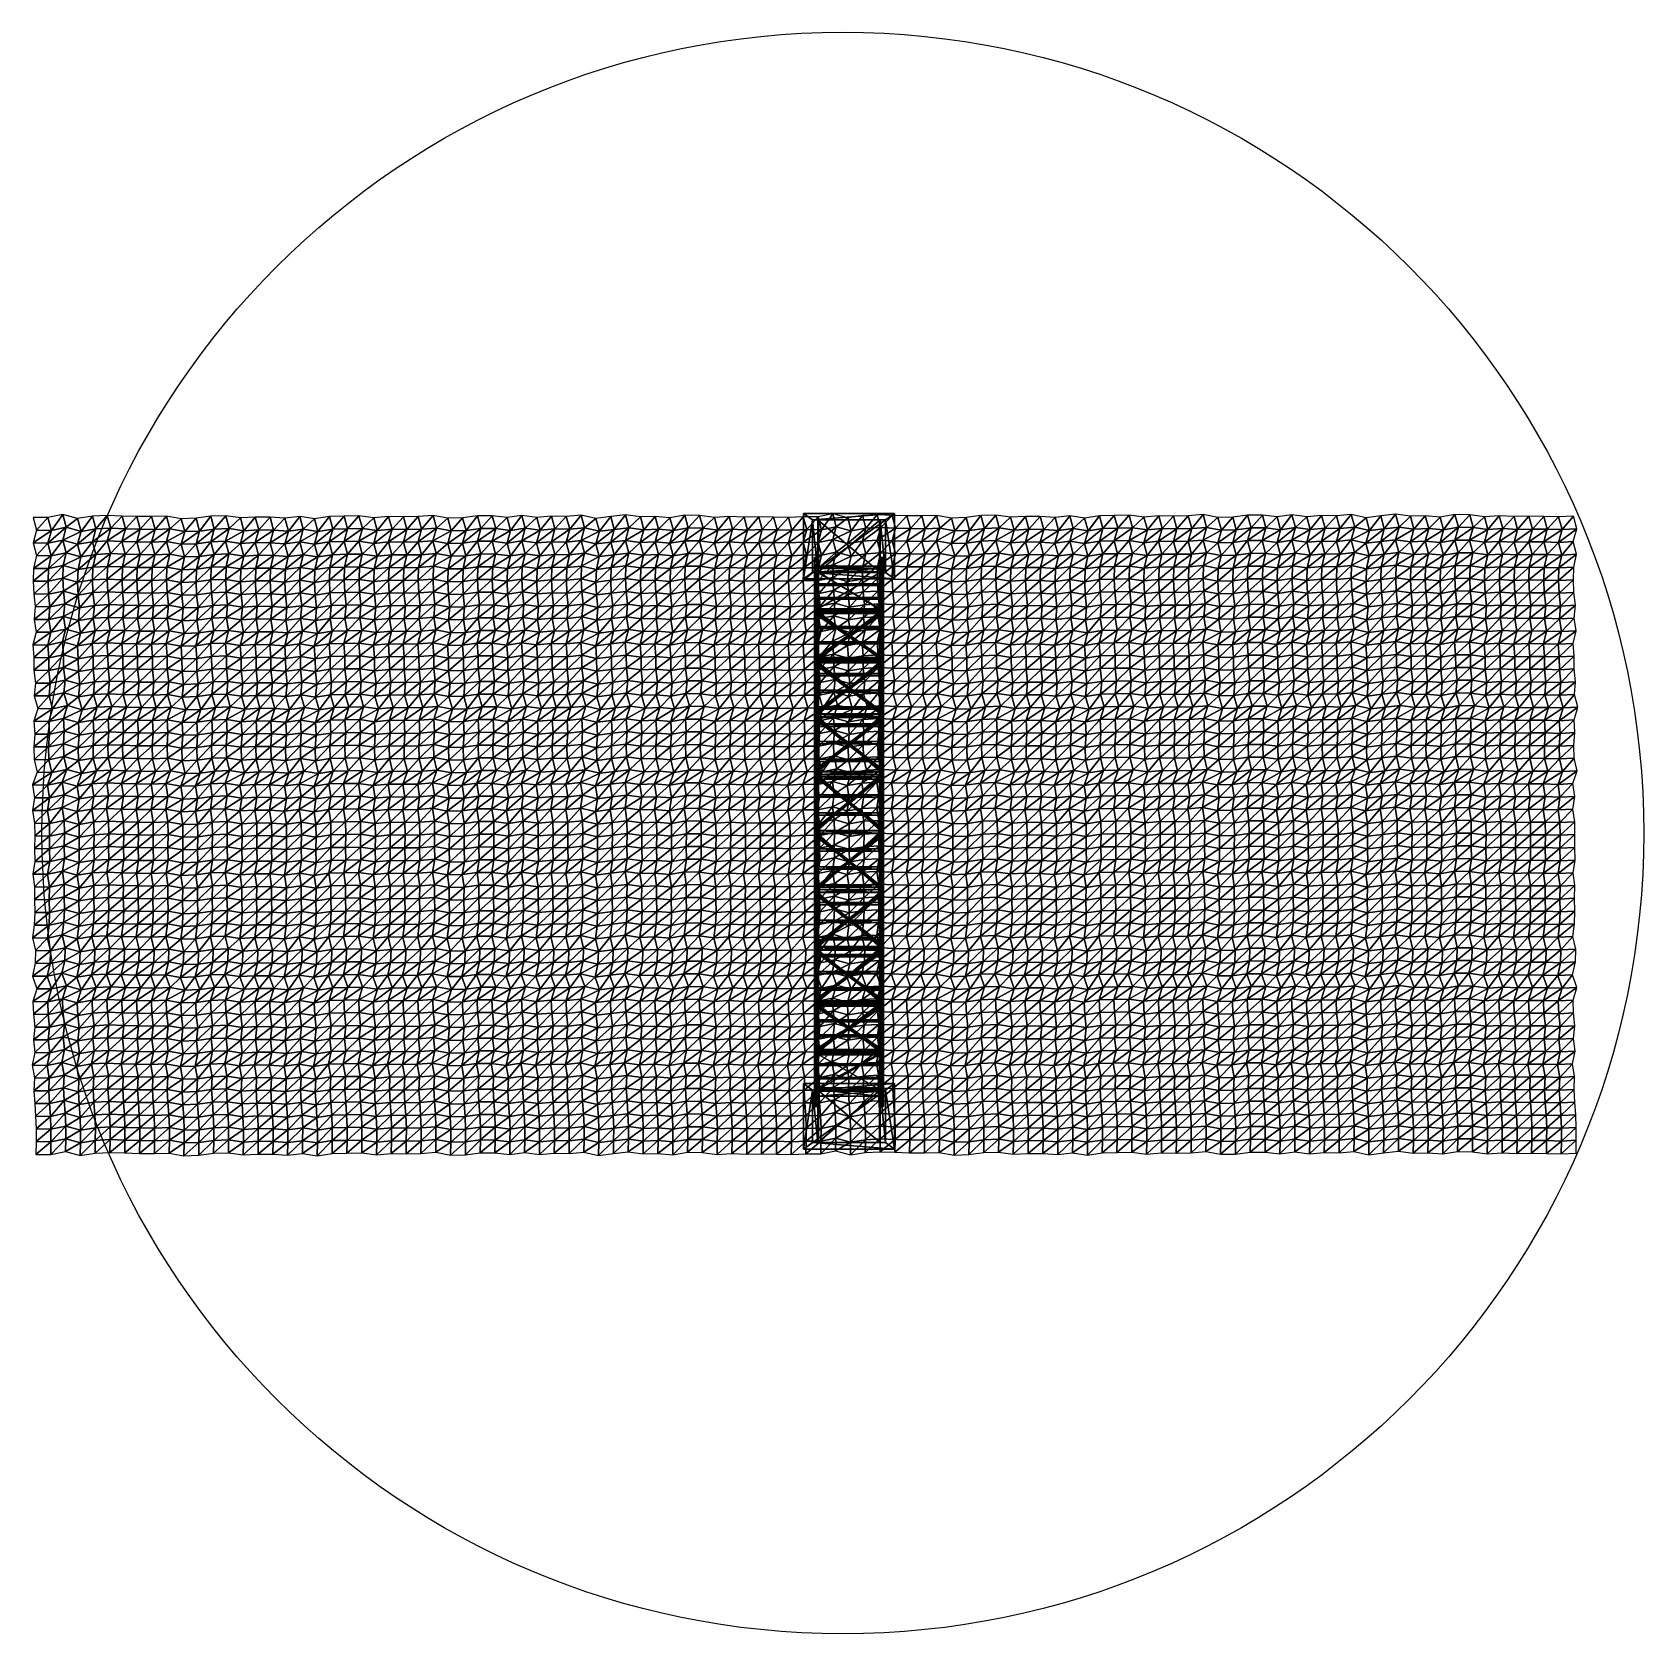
# Model space of a CAD drawing. Header units: inches. Extents: x -3033 to 3108, y -1845 to 4259.
import ezdxf

# ---------------------------------------------------------------- set-up
doc = ezdxf.new("R2010")
doc.units = ezdxf.units.IN
doc.layers.add('BASE_SUPPO', color=7, linetype='Continuous')
doc.layers.add('Water', color=7, linetype='Continuous')

msp = doc.modelspace()

# ---------------------------------------------------------------- linework, layer by layer
msp.add_circle((56.1, 1207, -0.8), 3051.6)

# ---------------------------------------------------------------- meshes
at = {"layer": 'BASE_SUPPO', "color": 6}
mesh = msp.add_polyface(dxfattribs=at)
corners = [(-39.6, 27.4, 360.6), (-39.6, 27.4, 310.6), (198.5, 27.4, 360.6), (198.5, 27.4, 310.6), (-39.6, 227.4, 360.6), (-39.6, 227.4, 310.6), (198.5, 227.4, 360.6), (198.5, 227.4, 310.6), (-59.6, 27.4, 300.6), (-59.6, 27.4, 310.6), (-59.6, 227.4, 310.6), (-59.6, 227.4, 300.6), (218.5, 227.4, 310.6), (218.5, 27.4, 310.6), (218.5, 27.4, 300.6), (218.5, 227.4, 300.6), (253.3, 252.4, 0.6), (253.3, 2.4, 0.6), (-94.3, 2.4, 0.6), (-94.3, 252.4, 0.6), (198.5, 2400.2, 360.6), (198.5, 2400.2, 310.6), (-39.6, 2400.2, 360.6), (-39.6, 2400.2, 310.6), (198.5, 2200.2, 360.6), (198.5, 2200.2, 310.6), (-39.6, 2200.2, 360.6), (-39.6, 2200.2, 310.6), (218.5, 2400.2, 310.6), (218.5, 2200.2, 310.6), (218.5, 2200.2, 300.6), (218.5, 2400.2, 300.6), (-59.6, 2200.2, 300.6), (-59.6, 2200.2, 310.6), (-59.6, 2400.2, 310.6), (-59.6, 2400.2, 300.6), (253.3, 2175.2, 0.6), (-94.3, 2175.2, 0.6), (253.3, 2425.2, 0.6), (-94.3, 2425.2, 0.6)]
mesh.append_faces([[corners[k] for k in face] for face in [(4, 1, 0), (5, 11, 10), (11, 18, 8), (8, 17, 14), (4, 2, 6), (22, 27, 26), (25, 30, 29), (23, 35, 34), (32, 36, 30), (35, 37, 32)]], dxfattribs={"vtx0": -1, "color": 6})
mesh.append_faces([[corners[k] for k in face] for face in [(7, 15, 5), (1, 14, 3), (27, 32, 25), (21, 31, 23)]], dxfattribs={"vtx0": -1, "vtx1": -1, "color": 6})
mesh.append_faces([[corners[k] for k in face] for face in [(5, 15, 11), (1, 8, 14), (25, 32, 30), (23, 31, 35)]], dxfattribs={"vtx0": -1, "vtx2": -1, "color": 6})
mesh.append_faces([[corners[k] for k in face] for face in [(0, 1, 2), (6, 7, 4), (2, 3, 6), (5, 10, 1), (15, 16, 11), (14, 17, 15), (20, 21, 22), (24, 25, 20), (26, 27, 24), (36, 37, 38), (23, 34, 27), (30, 36, 31), (31, 38, 35)]], dxfattribs={"vtx1": -1, "color": 6})
mesh.append_faces([[corners[k] for k in face] for face in [(1, 3, 2), (4, 5, 1), (7, 5, 4), (3, 7, 6), (8, 9, 10), (10, 11, 8), (12, 13, 14), (14, 15, 12), (10, 9, 1), (7, 12, 15), (16, 17, 18), (18, 19, 16), (13, 12, 7), (7, 3, 13), (1, 9, 8), (14, 13, 3), (11, 19, 18), (16, 19, 11), (17, 16, 15), (8, 18, 17), (4, 0, 2), (21, 23, 22), (25, 21, 20), (27, 25, 24), (22, 23, 27), (28, 29, 30), (30, 31, 28), (32, 33, 34), (34, 35, 32), (29, 28, 21), (21, 25, 29), (27, 33, 32), (37, 39, 38), (34, 33, 27), (21, 28, 31), (36, 38, 31), (32, 37, 36), (35, 39, 37), (38, 39, 35), (24, 20, 22), (22, 26, 24)]], dxfattribs={"vtx2": -1, "color": 6})
at = {"layer": 'BASE_SUPPO', "color": 3}
mesh = msp.add_polyface(dxfattribs=at)
corners = [(-51.6, 2200.1, 360.8), (-51.6, 2223.5, 337.3), (-51.6, 2215.1, 336.5), (-51.6, 2202.6, 337.6), (-39.7, 2215.1, 336.5), (-39.7, 2202.6, 337.6), (-39.7, 2200.1, 360.8), (-39.7, 2198.4, 361.8), (-39.7, 2198.2, 361.7), (-39.9, 2198.3, 361.9), (-40, 2198.2, 361.9), (-39.7, 2223.5, 337.3), (198.4, 2215.1, 336.5), (198.4, 2223.5, 337.3), (198.4, 2200.1, 360.8), (198.4, 2202.6, 337.6), (-47.7, 2221.1, 272.5), (-43.5, 2221.1, 272.5), (-43.5, 2217.3, 269.2), (-47.7, 2217.3, 269.2), (-43.5, 2219.1, 339.6), (-43.5, 2222.3, 335.8), (-47.7, 2222.3, 335.8), (-47.7, 2219.1, 339.6), (-43.5, 2223.4, 275.8), (-43.5, 2222.6, 265.9), (-47.7, 2222.6, 265.9), (-47.7, 2223.4, 275.8), (-47.7, 2160.4, 336.1), (-43.5, 2164.2, 339.3), (-43.5, 2160.4, 336.1), (-43.5, 2156.4, 286.2), (-43.5, 2159.6, 282.4), (-47.7, 2156.4, 286.2), (-43.5, 2156, 281.3), (-43.5, 2155.2, 271.3), (-47.7, 2155.2, 271.3), (-39.9, 2400.1, 360.8), (-39.9, 2198.2, 361.9), (-39.7, 2400.1, 375.8), (-39.7, 2198.2, 376.9), (-37.2, 2400.1, 375.8), (-37.2, 2198.2, 376.8), (-37.4, 2198.3, 361.8), (-37.4, 2400.1, 360.8), (-39.7, 2198.2, 376.8), (-39.7, 2198.2, 376.8)]
mesh.append_faces([[corners[k] for k in face] for face in [(37, 10, 38), (45, 46, 39), (37, 9, 10), (40, 45, 39)]], dxfattribs={"color": 3})
mesh.append_faces([[corners[k] for k in face] for face in [(0, 2, 3), (39, 38, 40), (9, 44, 43)]], dxfattribs={"vtx0": -1, "color": 3})
mesh.append_faces([[corners[k] for k in face] for face in [(6, 10, 9)]], dxfattribs={"vtx0": -1, "vtx2": -1, "color": 3})
mesh.append_faces([[corners[k] for k in face] for face in [(12, 4, 13), (13, 11, 14), (15, 5, 12), (39, 41, 37), (46, 42, 39)]], dxfattribs={"vtx1": -1, "color": 3})
mesh.append_faces([[corners[k] for k in face] for face in [(6, 0, 10)]], dxfattribs={"vtx1": -1, "vtx2": -1, "color": 3})
mesh.append_faces([[corners[k] for k in face] for face in [(0, 1, 2), (4, 5, 3), (3, 2, 4), (6, 7, 8), (9, 7, 6), (6, 11, 1), (1, 0, 6), (11, 4, 2), (2, 1, 11), (4, 11, 13), (11, 6, 14), (5, 4, 12), (16, 17, 18), (18, 19, 16), (20, 21, 22), (22, 23, 20), (24, 25, 26), (26, 27, 24), (16, 19, 28), (29, 17, 16), (30, 18, 17), (21, 20, 31), (22, 21, 32), (33, 23, 22), (34, 24, 27), (35, 25, 24), (26, 25, 35), (27, 26, 36), (39, 37, 38), (41, 42, 43), (43, 44, 41), (41, 44, 37), (42, 41, 39), (9, 37, 44)]], dxfattribs={"vtx2": -1, "color": 3})
at = {"layer": 'BASE_SUPPO'}
mesh = msp.add_polyface(dxfattribs=at)
corners = [(-39.6, 27.4, 360.7), (198.5, 27.4, 360.7), (198.5, 227.4, 360.7), (-39.6, 227.4, 360.7), (198.5, 2200.2, 360.7), (198.5, 2400.2, 360.7), (-39.6, 2200.2, 360.7), (-39.6, 2400.2, 360.7), (198.4, 2060.8, 372), (-39.7, 2060.8, 372), (198.4, 2051.6, 372.6), (-39.7, 2051.6, 372.6), (198.4, 1869.1, 382.7), (-39.7, 1869.1, 382.7), (198.4, 1858.9, 383.2), (-39.7, 1858.9, 383.2), (198.4, 1660.9, 390.6), (-39.7, 1660.9, 390.6), (198.4, 1650, 390.9), (-39.7, 1650, 390.9), (198.4, 1441.4, 395.4), (-39.7, 1441.4, 395.4), (198.4, 1430.1, 395.5), (-39.7, 1430.1, 395.5), (198.4, 1216.3, 396.9), (-39.7, 1216.3, 396.9), (198.4, 1204.9, 396.9), (-39.7, 1204.9, 396.9), (198.4, 991.3, 395.3), (-39.7, 991.3, 395.3), (198.4, 980, 395.1), (-39.7, 980, 395.1), (198.4, 772.1, 390.4), (-39.7, 772.1, 390.4), (198.4, 761.3, 390.1), (-39.7, 761.3, 390.1), (198.4, 564.2, 382.5), (-39.7, 564.2, 382.5), (198.4, 554.1, 382), (-39.7, 554.1, 382), (198.4, 373, 371.7), (-39.7, 373, 371.7), (198.4, 363.9, 371.1), (-39.7, 363.9, 371.1), (-39.7, 227.9, 360.9), (-39.4, 227.7, 360.9), (198.2, 227.7, 360.9), (198.4, 227.9, 360.9), (198.4, 2200.1, 360.9), (-39.7, 2200.1, 360.9)]
mesh.append_faces([[corners[k] for k in face] for face in [(19, 20, 18), (23, 24, 22), (27, 28, 26), (15, 16, 14), (11, 12, 10), (35, 36, 34), (39, 40, 38), (43, 45, 44)]], dxfattribs={"vtx0": -1})
mesh.append_faces([[corners[k] for k in face] for face in [(10, 11, 8), (41, 40, 43), (39, 38, 41), (37, 36, 39), (35, 34, 37), (33, 32, 35), (31, 30, 33), (29, 28, 31), (27, 26, 29), (25, 24, 27), (23, 22, 25), (21, 20, 23), (19, 18, 21), (17, 16, 19), (15, 14, 17), (13, 12, 15), (8, 9, 48)]], dxfattribs={"vtx0": -1, "vtx1": -1})
mesh.append_faces([[corners[k] for k in face] for face in [(43, 42, 45)]], dxfattribs={"vtx0": -1, "vtx1": -1, "vtx2": -1})
mesh.append_faces([[corners[k] for k in face] for face in [(42, 45, 46), (10, 13, 11), (42, 46, 45), (43, 40, 42), (41, 38, 40), (39, 36, 38), (37, 34, 36), (35, 32, 34), (33, 30, 32), (31, 28, 30), (29, 26, 28), (27, 24, 26), (25, 22, 24), (23, 20, 22), (21, 18, 20), (19, 16, 18), (17, 14, 16), (15, 12, 14), (13, 10, 12), (8, 11, 9)]], dxfattribs={"vtx0": -1, "vtx2": -1})
mesh.append_faces([[corners[k] for k in face] for face in [(4, 5, 6), (6, 7, 4), (8, 9, 10), (12, 13, 14), (16, 17, 18), (20, 21, 22), (24, 25, 26), (28, 29, 30), (32, 33, 34), (36, 37, 38), (40, 41, 42)]], dxfattribs={"vtx1": -1})
mesh.append_faces([[corners[k] for k in face] for face in [(42, 43, 45)]], dxfattribs={"vtx1": -1, "vtx2": -1})
mesh.append_faces([[corners[k] for k in face] for face in [(0, 1, 2), (2, 3, 0), (5, 7, 6), (7, 5, 4), (1, 0, 3), (3, 2, 1), (9, 11, 10), (13, 15, 14), (17, 19, 18), (21, 23, 22), (25, 27, 26), (29, 31, 30), (33, 35, 34), (37, 39, 38), (41, 43, 42), (19, 21, 20), (23, 25, 24), (27, 29, 28), (15, 17, 16), (11, 13, 12), (33, 32, 30), (30, 31, 33), (35, 37, 36), (39, 41, 40), (43, 44, 45), (46, 47, 42), (8, 48, 49), (49, 9, 8), (42, 47, 46), (9, 49, 48)]], dxfattribs={"vtx2": -1})
at = {"layer": 'BASE_SUPPO', "color": 3}
mesh = msp.add_polyface(dxfattribs=at)
corners = [(198.4, 2200.1, 360.8), (198.4, 2198.2, 361.8), (198.4, 2198.4, 361.8), (198.4, 2198.3, 361.8), (198.4, 2190, 338.6), (198.4, 2202.6, 337.6), (210.3, 2202.6, 337.6), (210.3, 2215.1, 336.5), (198.4, 2215.1, 336.5), (210.3, 2223.5, 337.3), (210.3, 2200.1, 360.8), (198.5, 2198.2, 361.9), (210.3, 2198.2, 361.9), (198.4, 2198.3, 361.8), (198.4, 2223.5, 337.3), (202.3, 2216.1, 278.4), (206.5, 2216.1, 278.4), (206.5, 2212.3, 275.1), (202.3, 2212.3, 275.1), (206.5, 2218.3, 338.9), (206.5, 2221.5, 335.1), (202.3, 2221.5, 335.1), (202.3, 2218.3, 338.9), (206.5, 2250.1, 273.7), (206.5, 2249.3, 263.7), (202.3, 2250.1, 273.7), (202.3, 2249.3, 263.7), (198.4, 2198.2, 376.8), (198.4, 2198.2, 376.8), (206.5, 2164.2, 339.3), (206.5, 2156.4, 286.2), (206.5, 2159.6, 282.4), (202.3, 2156.4, 286.2), (206.5, 2156, 281.3), (206.5, 2155.2, 271.3), (202.3, 2155.2, 271.3), (198.4, 2400.1, 375.8), (198.4, 2400.2, 360.8), (198.4, 2198.2, 376.9), (195.9, 2198.3, 361.8), (195.9, 2198.2, 376.8), (195.9, 2400.1, 375.8), (195.9, 2400.2, 360.8), (195.9, 2198.2, 361.8), (195.9, 2198.2, 376.8)]
mesh.append_faces([[corners[k] for k in face] for face in [(13, 27, 11), (28, 3, 1), (37, 2, 3), (38, 27, 36), (37, 13, 2), (36, 28, 38)]], dxfattribs={"color": 3})
mesh.append_faces([[corners[k] for k in face] for face in [(7, 10, 6)]], dxfattribs={"vtx0": -1, "color": 3})
mesh.append_faces([[corners[k] for k in face] for face in [(0, 1, 2), (0, 11, 10)]], dxfattribs={"vtx0": -1, "vtx1": -1, "color": 3})
mesh.append_faces([[corners[k] for k in face] for face in [(0, 13, 11)]], dxfattribs={"vtx0": -1, "vtx2": -1, "color": 3})
mesh.append_faces([[corners[k] for k in face] for face in [(23, 24, 25), (27, 13, 36), (37, 42, 36), (3, 39, 37), (28, 40, 3), (36, 41, 28)]], dxfattribs={"vtx1": -1, "color": 3})
mesh.append_faces([[corners[k] for k in face] for face in [(1, 3, 2), (4, 5, 6), (7, 6, 5), (5, 8, 7), (7, 9, 10), (11, 12, 10), (0, 2, 13), (10, 9, 14), (14, 0, 10), (9, 7, 8), (8, 14, 9), (15, 16, 17), (17, 18, 15), (19, 20, 21), (21, 22, 19), (24, 26, 25), (29, 16, 15), (20, 19, 30), (21, 20, 31), (32, 22, 21), (33, 23, 25), (34, 24, 23), (26, 24, 34), (25, 26, 35), (13, 37, 36), (39, 40, 41), (41, 42, 39), (42, 41, 36), (39, 42, 37), (40, 39, 3), (41, 40, 28), (43, 44, 28)]], dxfattribs={"vtx2": -1, "color": 3})
at = {"layer": 'BASE_SUPPO', "color": 1}
mesh = msp.add_polyface(dxfattribs=at)
corners = [(-51.6, 2183.3, 380.8), (-51.6, 2196, 368.8), (-51.6, 2187.7, 360.2), (-51.6, 2175.2, 372.1), (-51.6, 2162.5, 383.8), (-51.6, 2170.6, 392.6), (-51.6, 2200.2, 348.2), (-51.6, 2208.6, 356.7), (-51.6, 2221.1, 344.6), (-51.6, 2212.6, 336.3), (-39.7, 2187.7, 360.2), (-39.7, 2175.2, 372.1), (-39.7, 2162.5, 383.8), (-39.7, 2200.2, 348.2), (-39.7, 2212.6, 336.3), (-39.7, 2196, 368.8), (-39.7, 2183.3, 380.8), (-39.7, 2170.6, 392.6), (-39.7, 2208.6, 356.7), (-39.7, 2221.1, 344.6), (-39.7, 2256.3, 309.1), (-39.7, 2247.8, 300.7), (-51.6, 2247.8, 300.7), (-51.6, 2256.3, 309.1)]
mesh.append_faces([[corners[k] for k in face] for face in [(0, 2, 3), (0, 4, 5), (7, 9, 6), (10, 16, 11), (11, 17, 12), (13, 15, 10), (14, 18, 13), (9, 21, 14)]], dxfattribs={"vtx0": -1, "color": 1})
mesh.append_faces([[corners[k] for k in face] for face in [(8, 23, 9)]], dxfattribs={"vtx1": -1, "color": 1})
mesh.append_faces([[corners[k] for k in face] for face in [(0, 1, 2), (0, 3, 4), (6, 2, 1), (1, 7, 6), (7, 8, 9), (10, 11, 3), (3, 2, 10), (11, 12, 4), (4, 3, 11), (13, 10, 2), (2, 6, 13), (14, 13, 6), (6, 9, 14), (10, 15, 16), (11, 16, 17), (13, 18, 15), (14, 19, 18), (16, 15, 1), (1, 0, 16), (17, 16, 0), (0, 5, 17), (15, 18, 7), (7, 1, 15), (18, 19, 8), (8, 7, 18), (20, 21, 22), (22, 23, 20), (19, 20, 23), (23, 8, 19), (14, 21, 20), (9, 22, 21), (23, 22, 9)]], dxfattribs={"vtx2": -1, "color": 1})
at = {"layer": 'BASE_SUPPO', "color": 3}
mesh = msp.add_polyface(dxfattribs=at)
corners = [(-51.6, 2177.4, 339.7), (-51.6, 2164.7, 340.8), (-51.6, 2172.7, 364), (-51.6, 2185.5, 362.9), (-51.6, 2151.8, 341.8), (-51.6, 2138.8, 342.8), (-51.6, 2146.6, 366.1), (-51.6, 2159.7, 365.1), (-39.7, 2177.4, 339.7), (-39.7, 2164.7, 340.8), (-39.7, 2151.8, 341.8), (-39.7, 2138.8, 342.8), (-43.5, 2155.2, 271.3), (-43.5, 2150, 271.7), (-47.7, 2150, 271.7), (-47.7, 2155.2, 271.3), (-39.9, 2172.7, 364), (-39.9, 2133.3, 367.1), (-39.9, 2146.6, 366.1), (-39.9, 2159.7, 365.1), (-47.7, 2160.8, 341.1), (-47.7, 2155.7, 341.5), (-43.5, 2160.8, 341.1), (-43.5, 2155.7, 341.5), (-47.7, 2160.4, 336.1), (-47.7, 2155.3, 336.5), (-47.7, 2156.4, 286.2), (-47.7, 2151.2, 286.7), (-43.5, 2160.4, 336.1), (-43.5, 2156.4, 286.2), (-43.5, 2151.2, 286.7), (-43.5, 2155.3, 336.5), (-47.7, 2156, 281.3), (-47.7, 2150.8, 281.7), (-43.5, 2164.2, 339.3), (-47.7, 2164.2, 339.3), (-47.7, 2217.3, 269.2), (-47.7, 2159.6, 282.4), (-43.5, 2159.6, 282.4), (-43.5, 2156, 281.3), (-47.7, 2219.1, 339.6), (-47.7, 2223.4, 275.8), (-47.7, 2222.6, 265.9)]
mesh.append_faces([[corners[k] for k in face] for face in [(20, 35, 24), (26, 37, 32)]], dxfattribs={"color": 3})
mesh.append_faces([[corners[k] for k in face] for face in [(7, 1, 4), (25, 30, 31)]], dxfattribs={"vtx0": -1, "color": 3})
mesh.append_faces([[corners[k] for k in face] for face in [(28, 29, 24), (32, 41, 15)]], dxfattribs={"vtx1": -1, "color": 3})
mesh.append_faces([[corners[k] for k in face] for face in [(0, 1, 2), (2, 3, 0), (4, 5, 6), (6, 7, 4), (7, 2, 1), (8, 9, 1), (1, 0, 8), (10, 11, 5), (5, 4, 10), (12, 13, 14), (14, 15, 12), (3, 2, 16), (17, 18, 6), (18, 19, 7), (7, 6, 18), (19, 16, 2), (2, 7, 19), (20, 21, 4), (4, 1, 20), (9, 22, 20), (20, 1, 9), (21, 23, 10), (10, 4, 21), (24, 25, 21), (21, 20, 24), (26, 27, 25), (25, 24, 26), (29, 26, 24), (25, 27, 30), (32, 33, 27), (27, 26, 32), (15, 14, 33), (33, 32, 15), (22, 34, 35), (35, 20, 22), (28, 24, 36), (37, 38, 39), (39, 32, 37), (40, 26, 29), (41, 32, 39), (12, 15, 42)]], dxfattribs={"vtx2": -1, "color": 3})
mesh = msp.add_polyface(dxfattribs=at)
corners = [(-51.6, 2190, 338.6), (-51.6, 2177.4, 339.7), (-51.6, 2185.5, 362.9), (-51.6, 2198.2, 361.9), (-51.6, 2200.1, 360.8), (-51.6, 2202.6, 337.6), (-39.7, 2190, 338.6), (-39.7, 2177.4, 339.7), (-39.7, 2202.6, 337.6), (-39.7, 2198.2, 361.7), (-39.7, 2185.4, 362.7), (-39.7, 2200.1, 360.8), (-39.9, 2185.5, 362.9), (-40, 2198.2, 361.9), (-39.9, 2198.2, 361.9), (-39.9, 2172.7, 364), (-37.2, 2172.6, 363.8), (-37.2, 2185.4, 362.7), (-37.2, 2185.5, 377.9), (-39.7, 2185.5, 377.9), (-39.7, 2198.2, 376.8), (-39.7, 2198.2, 376.8), (-39.7, 2198.4, 361.8), (-39.9, 2198.3, 361.9), (-39.7, 2198.2, 376.9), (-37.2, 2198.2, 361.7), (-37.2, 2198.2, 376.8), (-37.2, 2198.2, 376.9), (-47.7, 2217.3, 269.2), (-43.5, 2217.3, 269.2), (-43.5, 2160.4, 336.1), (-47.7, 2164.2, 339.3), (-47.7, 2221.1, 272.5), (-47.7, 2160.4, 336.1), (-43.5, 2164.2, 339.3), (-43.5, 2221.1, 272.5), (-43.5, 2156.4, 286.2), (-43.5, 2219.1, 339.6), (-47.7, 2219.1, 339.6), (-43.5, 2159.6, 282.4), (-43.5, 2222.3, 335.8), (-47.7, 2159.6, 282.4), (-47.7, 2222.3, 335.8), (-47.7, 2156.4, 286.2), (-37.4, 2198.3, 361.8), (-37.2, 2198.2, 376.8), (-39.7, 2172.6, 363.8), (-37.2, 2172.7, 379)]
mesh.append_faces([[corners[k] for k in face] for face in [(22, 23, 20)]], dxfattribs={"color": 3})
mesh.append_faces([[corners[k] for k in face] for face in [(4, 0, 3), (6, 10, 7), (2, 13, 3), (30, 35, 34), (10, 25, 17)]], dxfattribs={"vtx0": -1, "color": 3})
mesh.append_faces([[corners[k] for k in face] for face in [(20, 21, 22), (19, 24, 12), (31, 32, 33)]], dxfattribs={"vtx1": -1, "color": 3})
mesh.append_faces([[corners[k] for k in face] for face in [(9, 6, 11), (2, 12, 13), (18, 17, 26)]], dxfattribs={"vtx1": -1, "vtx2": -1, "color": 3})
mesh.append_faces([[corners[k] for k in face] for face in [(0, 1, 2), (2, 3, 0), (4, 5, 0), (6, 7, 1), (1, 0, 6), (8, 6, 0), (0, 5, 8), (6, 9, 10), (6, 8, 11), (12, 14, 13), (15, 12, 2), (4, 3, 13), (16, 17, 18), (19, 12, 15), (21, 9, 22), (24, 14, 12), (17, 25, 26), (26, 27, 18), (28, 29, 30), (32, 31, 34), (36, 37, 38), (36, 39, 40), (39, 41, 42), (42, 41, 43), (44, 45, 20), (20, 23, 44), (10, 9, 25), (26, 25, 9), (9, 21, 26), (27, 26, 21), (21, 24, 27), (18, 27, 24), (24, 19, 18), (46, 10, 17), (47, 18, 19)]], dxfattribs={"vtx2": -1, "color": 3})
mesh = msp.add_polyface(dxfattribs=at)
corners = [(-39.7, 2177.4, 339.7), (-39.7, 2185.4, 362.7), (-39.7, 2172.6, 363.8), (-39.7, 2164.7, 340.8), (-39.7, 2151.8, 341.8), (-39.7, 2159.6, 364.8), (-39.7, 2146.5, 365.9), (-39.7, 2138.8, 342.8), (-39.7, 2200.1, 360.8), (-39.7, 2202.6, 337.6), (-39.7, 2057.2, 349), (198.4, 2202.6, 337.6), (198.4, 2057.2, 349), (198.4, 2060.8, 371.9), (198.4, 2200.1, 360.8), (-43.5, 2155.7, 341.5), (-43.5, 2160.8, 341.1), (-43.5, 2155.3, 336.5), (-43.5, 2160.4, 336.1), (-43.5, 2151.2, 286.7), (-43.5, 2156.4, 286.2), (-43.5, 2150.8, 281.7), (-43.5, 2156, 281.3), (-37.2, 2172.6, 363.8), (-37.2, 2185.5, 377.9), (-37.2, 2172.7, 379), (-37.2, 2146.5, 365.9), (-37.2, 2159.6, 364.8), (-37.2, 2159.7, 380.1), (-37.2, 2146.6, 381.1), (-39.7, 2146.6, 381.1), (-39.9, 2146.6, 366.1), (-39.9, 2133.3, 367.1), (-39.7, 2185.5, 377.9), (-39.9, 2172.7, 364), (-39.7, 2172.7, 379), (-39.9, 2159.7, 365.1), (-39.7, 2159.7, 380.1), (-43.5, 2164.2, 339.3), (-43.5, 2159.6, 282.4), (-43.5, 2155.2, 271.3), (-43.5, 2223.4, 275.8), (202.3, 2150.8, 281.7), (-43.5, 2150, 271.7), (202.3, 2150, 271.7), (202.3, 2155.2, 271.3), (202.3, 2156, 281.3), (-37.2, 2185.4, 362.7), (-37.2, 2133.3, 382.1)]
mesh.append_faces([[corners[k] for k in face] for face in [(18, 38, 16), (22, 39, 20)]], dxfattribs={"color": 3})
mesh.append_faces([[corners[k] for k in face] for face in [(0, 2, 3), (4, 6, 7), (3, 5, 4), (23, 24, 25), (26, 28, 29), (33, 34, 35), (27, 25, 28), (35, 36, 37), (37, 31, 30), (40, 41, 22), (42, 43, 44), (2, 47, 23)]], dxfattribs={"vtx0": -1, "color": 3})
mesh.append_faces([[corners[k] for k in face] for face in [(4, 15, 3)]], dxfattribs={"vtx1": -1, "color": 3})
mesh.append_faces([[corners[k] for k in face] for face in [(0, 1, 2), (4, 5, 6), (3, 2, 5), (8, 9, 10), (9, 11, 12), (13, 14, 8), (15, 16, 3), (15, 17, 18), (18, 16, 15), (17, 19, 20), (20, 18, 17), (19, 21, 22), (22, 20, 19), (26, 27, 28), (30, 31, 32), (27, 23, 25), (35, 34, 36), (37, 36, 31), (42, 21, 43), (43, 40, 45), (40, 22, 46), (22, 21, 42), (29, 28, 37), (37, 30, 29), (27, 26, 6), (6, 5, 27), (33, 35, 25), (48, 29, 30), (23, 27, 5), (5, 2, 23), (28, 25, 35), (35, 37, 28)]], dxfattribs={"vtx2": -1, "color": 3})
mesh = msp.add_polyface(dxfattribs=at)
corners = [(198.4, 2164.7, 340.8), (198.4, 2172.6, 363.8), (198.4, 2177.4, 339.7), (198.4, 2185.4, 362.7), (198.4, 2138.8, 342.8), (198.4, 2146.5, 365.9), (198.4, 2151.8, 341.8), (198.4, 2159.6, 364.8), (198.4, 2057.2, 349), (198.4, 2202.6, 337.6), (198.4, 2200.1, 360.8), (202.3, 2160.8, 341.1), (202.3, 2155.7, 341.5), (202.3, 2160.4, 336.1), (202.3, 2155.3, 336.5), (202.3, 2156.4, 286.2), (202.3, 2151.2, 286.7), (202.3, 2156, 281.3), (202.3, 2150.8, 281.7), (198.4, 2159.7, 380.1), (198.4, 2146.6, 381.1), (198.6, 2146.6, 366.1), (198.6, 2159.7, 365.1), (198.6, 2133.3, 367.1), (198.4, 2172.7, 379), (198.6, 2172.7, 364), (198.6, 2185.5, 362.9), (198.4, 2185.5, 377.9), (195.9, 2146.6, 381.1), (195.9, 2159.7, 380.1), (195.9, 2146.5, 365.9), (195.9, 2159.6, 364.8), (195.9, 2172.7, 379), (195.9, 2185.5, 377.9), (195.9, 2172.6, 363.8), (195.9, 2185.4, 362.7), (202.3, 2164.2, 339.3), (202.3, 2216.1, 278.4), (202.3, 2159.6, 282.4), (202.3, 2150, 271.7), (-43.5, 2150, 271.7), (202.3, 2155.2, 271.3), (-43.5, 2155.2, 271.3), (-43.5, 2156, 281.3), (198.4, 2133.3, 382.1)]
mesh.append_faces([[corners[k] for k in face] for face in [(11, 36, 13), (15, 38, 17)]], dxfattribs={"color": 3})
mesh.append_faces([[corners[k] for k in face] for face in [(11, 14, 12), (19, 21, 22), (20, 23, 21), (24, 22, 25), (25, 27, 24), (31, 1, 7), (30, 7, 5)]], dxfattribs={"vtx0": -1, "color": 3})
mesh.append_faces([[corners[k] for k in face] for face in [(0, 1, 2), (4, 5, 6), (6, 7, 0), (28, 29, 30), (32, 33, 34), (36, 37, 13), (39, 40, 41), (41, 42, 17), (17, 43, 18), (27, 33, 24), (1, 34, 3), (24, 32, 19), (19, 29, 20), (20, 28, 44)]], dxfattribs={"vtx1": -1, "color": 3})
mesh.append_faces([[corners[k] for k in face] for face in [(1, 3, 2), (5, 7, 6), (7, 1, 0), (8, 9, 10), (11, 12, 6), (6, 0, 11), (11, 13, 14), (15, 16, 14), (14, 13, 15), (17, 18, 16), (16, 15, 17), (19, 20, 21), (24, 19, 22), (25, 26, 27), (29, 31, 30), (33, 35, 34), (31, 29, 32), (32, 34, 31), (31, 34, 1), (33, 32, 24), (34, 35, 3), (32, 29, 19), (30, 31, 7), (29, 28, 20)]], dxfattribs={"vtx2": -1, "color": 3})
at = {"layer": 'BASE_SUPPO', "color": 1}
mesh = msp.add_polyface(dxfattribs=at)
corners = [(198.4, 2187.7, 360.2), (198.4, 2175.2, 372.1), (198.4, 2183.3, 380.8), (198.4, 2196, 368.8), (198.4, 2162.5, 383.8), (198.4, 2170.6, 392.6), (198.4, 2200.2, 348.2), (198.4, 2208.6, 356.7), (198.4, 2221.1, 344.6), (198.4, 2212.6, 336.3), (198.4, 2136.8, 406.9), (198.4, 2123.7, 418.1), (198.4, 2131.4, 427.2), (198.4, 2144.6, 415.8), (198.4, 2110.5, 429.3), (198.4, 2118.1, 438.4), (198.4, 2149.7, 395.4), (198.4, 2157.7, 404.3), (198.4, 2097.1, 440.2), (198.4, 2104.6, 449.5), (210.3, 2187.7, 360.2), (210.3, 2175.2, 372.1), (210.3, 2200.2, 348.2), (210.3, 2212.6, 336.3), (210.3, 2123.7, 418.1), (210.3, 2149.7, 395.4), (210.3, 2162.5, 383.8), (210.3, 2110.5, 429.3), (210.3, 2183.3, 380.8), (210.3, 2170.6, 392.6), (210.3, 2196, 368.8), (210.3, 2208.6, 356.7), (210.3, 2131.4, 427.2), (210.3, 2118.1, 438.4), (210.3, 2144.6, 415.8), (210.3, 2157.7, 404.3), (210.3, 2104.6, 449.5), (198.4, 2247.8, 300.7), (198.4, 2256.3, 309.1), (210.3, 2256.3, 309.1), (210.3, 2221.1, 344.6), (-39.7, 2212.6, 336.3), (-39.7, 2256.3, 309.1), (-39.7, 2221.1, 344.6)]
mesh.append_faces([[corners[k] for k in face] for face in [(7, 9, 6), (41, 42, 43)]], dxfattribs={"vtx0": -1, "color": 1})
mesh.append_faces([[corners[k] for k in face] for face in [(8, 38, 9)]], dxfattribs={"vtx1": -1, "color": 1})
mesh.append_faces([[corners[k] for k in face] for face in [(0, 1, 2), (2, 3, 0), (1, 4, 5), (5, 2, 1), (6, 0, 3), (3, 7, 6), (7, 8, 9), (10, 11, 12), (12, 13, 10), (11, 14, 15), (15, 12, 11), (16, 10, 13), (13, 17, 16), (4, 16, 17), (17, 5, 4), (14, 18, 19), (19, 15, 14), (1, 0, 20), (4, 1, 21), (0, 6, 22), (6, 9, 23), (24, 11, 10), (14, 11, 24), (10, 16, 25), (16, 4, 26), (18, 14, 27), (3, 2, 28), (2, 5, 29), (7, 3, 30), (8, 7, 31), (13, 12, 32), (12, 15, 33), (17, 13, 34), (5, 17, 35), (15, 19, 36), (37, 38, 39), (38, 8, 40), (38, 37, 9)]], dxfattribs={"vtx2": -1, "color": 1})
at = {"layer": 'BASE_SUPPO', "color": 3}
mesh = msp.add_polyface(dxfattribs=at)
corners = [(198.4, 2185.4, 362.7), (198.4, 2185.7, 362.9), (198.4, 2198.2, 361.8), (198.4, 2190, 338.6), (198.4, 2177.4, 339.7), (198.4, 2200.1, 360.8), (198.4, 2202.6, 337.6), (210.3, 2190, 338.6), (210.3, 2177.4, 339.7), (210.3, 2202.6, 337.6), (210.3, 2198.2, 361.9), (210.3, 2185.5, 362.9), (210.3, 2200.1, 360.8), (198.5, 2198.2, 361.9), (198.5, 2185.7, 362.9), (198.6, 2185.5, 362.9), (198.4, 2185.8, 363), (198.4, 2185.5, 377.9), (198.4, 2198.2, 376.8), (198.4, 2198.2, 376.9), (198.4, 2185.8, 377.9), (195.9, 2185.8, 377.9), (195.9, 2198.2, 376.9), (195.9, 2185.7, 362.9), (195.9, 2198.2, 376.8), (195.9, 2198.2, 361.8), (202.3, 2212.3, 275.1), (206.5, 2212.3, 275.1), (206.5, 2160.4, 336.1), (202.3, 2216.1, 278.4), (202.3, 2160.4, 336.1), (202.3, 2164.2, 339.3), (206.5, 2164.2, 339.3), (206.5, 2216.1, 278.4), (206.5, 2156.4, 286.2), (206.5, 2218.3, 338.9), (202.3, 2218.3, 338.9), (202.3, 2250.1, 273.7), (202.3, 2156, 281.3), (206.5, 2156, 281.3), (206.5, 2155.2, 271.3), (206.5, 2250.1, 273.7), (202.3, 2155.2, 271.3), (202.3, 2249.3, 263.7), (198.4, 2198.2, 376.8), (195.9, 2185.4, 362.7), (195.9, 2185.5, 377.9)]
mesh.append_faces([[corners[k] for k in face] for face in [(20, 1, 16), (16, 14, 20)]], dxfattribs={"color": 3})
mesh.append_faces([[corners[k] for k in face] for face in [(7, 11, 8), (15, 16, 17), (40, 41, 39), (0, 46, 17)]], dxfattribs={"vtx0": -1, "color": 3})
mesh.append_faces([[corners[k] for k in face] for face in [(0, 2, 3), (5, 3, 2), (14, 11, 10)]], dxfattribs={"vtx0": -1, "vtx2": -1, "color": 3})
mesh.append_faces([[corners[k] for k in face] for face in [(21, 22, 23), (38, 37, 42), (20, 21, 1), (19, 22, 20), (44, 24, 19), (2, 25, 44), (1, 23, 2)]], dxfattribs={"vtx1": -1, "color": 3})
mesh.append_faces([[corners[k] for k in face] for face in [(20, 14, 18), (22, 24, 23)]], dxfattribs={"vtx1": -1, "vtx2": -1, "color": 3})
mesh.append_faces([[corners[k] for k in face] for face in [(0, 1, 2), (3, 4, 0), (5, 6, 3), (7, 8, 4), (4, 3, 7), (9, 7, 3), (7, 10, 11), (12, 10, 7), (7, 9, 12), (10, 13, 14), (14, 15, 11), (15, 14, 16), (17, 16, 1), (1, 0, 17), (14, 13, 18), (18, 19, 20), (24, 25, 23), (26, 27, 28), (29, 26, 30), (29, 31, 32), (28, 27, 33), (34, 35, 36), (37, 38, 39), (40, 42, 43), (21, 23, 1), (22, 21, 20), (24, 22, 19), (23, 25, 2), (0, 45, 46)]], dxfattribs={"vtx2": -1, "color": 3})
at = {"layer": 'BASE_SUPPO', "color": 1}
mesh = msp.add_polyface(dxfattribs=at)
corners = [(210.3, 2187.7, 360.2), (210.3, 2175.2, 372.1), (198.4, 2175.2, 372.1), (210.3, 2162.5, 383.8), (198.4, 2162.5, 383.8), (210.3, 2200.2, 348.2), (198.4, 2187.7, 360.2), (210.3, 2212.6, 336.3), (198.4, 2200.2, 348.2), (198.4, 2136.8, 406.9), (210.3, 2136.8, 406.9), (210.3, 2123.7, 418.1), (210.3, 2110.5, 429.3), (198.4, 2110.5, 429.3), (210.3, 2149.7, 395.4), (198.4, 2149.7, 395.4), (210.3, 2196, 368.8), (210.3, 2183.3, 380.8), (210.3, 2170.6, 392.6), (210.3, 2208.6, 356.7), (210.3, 2221.1, 344.6), (210.3, 2144.6, 415.8), (210.3, 2131.4, 427.2), (210.3, 2118.1, 438.4), (210.3, 2157.7, 404.3), (210.3, 2104.6, 449.5), (210.3, 2097.1, 440.2), (198.4, 2196, 368.8), (198.4, 2183.3, 380.8), (198.4, 2208.6, 356.7), (198.4, 2221.1, 344.6), (198.4, 2144.6, 415.8), (198.4, 2131.4, 427.2), (198.4, 2157.7, 404.3), (198.4, 2170.6, 392.6), (198.4, 2118.1, 438.4), (210.3, 2256.3, 309.1), (210.3, 2247.8, 300.7), (198.4, 2247.8, 300.7), (198.4, 2256.3, 309.1), (198.4, 2212.6, 336.3)]
mesh.append_faces([[corners[k] for k in face] for face in [(0, 17, 1), (1, 18, 3), (5, 16, 0), (7, 19, 5), (14, 21, 10), (3, 24, 14), (7, 36, 20), (40, 37, 7)]], dxfattribs={"vtx0": -1, "color": 1})
mesh.append_faces([[corners[k] for k in face] for face in [(0, 1, 2), (1, 3, 4), (5, 0, 6), (7, 5, 8), (9, 10, 11), (11, 12, 13), (14, 10, 9), (3, 14, 15), (0, 16, 17), (1, 17, 18), (5, 19, 16), (7, 20, 19), (21, 22, 11), (11, 10, 21), (22, 23, 12), (12, 11, 22), (14, 24, 21), (3, 18, 24), (23, 25, 26), (26, 12, 23), (17, 16, 27), (18, 17, 28), (16, 19, 29), (19, 20, 30), (22, 21, 31), (23, 22, 32), (21, 24, 33), (24, 18, 34), (25, 23, 35), (36, 37, 38), (20, 36, 39), (7, 37, 36), (40, 38, 37)]], dxfattribs={"vtx2": -1, "color": 1})
at = {"layer": 'BASE_SUPPO', "color": 3}
mesh = msp.add_polyface(dxfattribs=at)
corners = [(210.3, 2177.4, 339.7), (210.3, 2164.7, 340.8), (198.4, 2164.7, 340.8), (198.4, 2177.4, 339.7), (210.3, 2151.8, 341.8), (210.3, 2138.8, 342.8), (198.4, 2138.8, 342.8), (198.4, 2151.8, 341.8), (206.5, 2155.2, 271.3), (206.5, 2150, 271.7), (202.3, 2150, 271.7), (202.3, 2155.2, 271.3), (210.3, 2185.5, 362.9), (210.3, 2172.7, 364), (210.3, 2159.7, 365.1), (210.3, 2146.6, 366.1), (198.6, 2185.5, 362.9), (198.6, 2172.7, 364), (198.6, 2159.7, 365.1), (198.6, 2146.6, 366.1), (206.5, 2160.8, 341.1), (202.3, 2160.8, 341.1), (206.5, 2155.7, 341.5), (202.3, 2155.7, 341.5), (206.5, 2155.3, 336.5), (206.5, 2160.4, 336.1), (206.5, 2156.4, 286.2), (202.3, 2160.4, 336.1), (202.3, 2156.4, 286.2), (206.5, 2151.2, 286.7), (202.3, 2155.3, 336.5), (202.3, 2151.2, 286.7), (206.5, 2150.8, 281.7), (206.5, 2156, 281.3), (206.5, 2164.2, 339.3), (202.3, 2164.2, 339.3), (202.3, 2212.3, 275.1), (206.5, 2216.1, 278.4), (206.5, 2159.6, 282.4), (202.3, 2159.6, 282.4), (202.3, 2156, 281.3), (202.3, 2218.3, 338.9), (206.5, 2221.5, 335.1), (202.3, 2221.5, 335.1)]
mesh.append_faces([[corners[k] for k in face] for face in [(25, 34, 20), (33, 38, 26)]], dxfattribs={"color": 3})
mesh.append_faces([[corners[k] for k in face] for face in [(0, 13, 1), (4, 15, 5), (1, 14, 4), (30, 29, 24), (25, 37, 34)]], dxfattribs={"vtx0": -1, "color": 3})
mesh.append_faces([[corners[k] for k in face] for face in [(12, 16, 13), (14, 18, 15), (13, 17, 14), (4, 22, 1), (25, 26, 27)]], dxfattribs={"vtx1": -1, "color": 3})
mesh.append_faces([[corners[k] for k in face] for face in [(0, 1, 2), (2, 3, 0), (4, 5, 6), (6, 7, 4), (8, 9, 10), (10, 11, 8), (0, 12, 13), (4, 14, 15), (1, 13, 14), (16, 17, 13), (18, 19, 15), (17, 18, 14), (1, 20, 21), (21, 2, 1), (22, 20, 1), (23, 22, 4), (4, 7, 23), (22, 24, 25), (25, 20, 22), (26, 28, 27), (24, 29, 26), (26, 25, 24), (30, 31, 29), (29, 32, 33), (33, 26, 29), (32, 9, 8), (8, 33, 32), (20, 34, 35), (35, 21, 20), (25, 27, 36), (39, 38, 33), (33, 40, 39), (41, 28, 26), (26, 38, 42), (38, 39, 43), (43, 39, 28)]], dxfattribs={"vtx2": -1, "color": 3})
at = {"layer": 'BASE_SUPPO', "color": 1}
mesh = msp.add_polyface(dxfattribs=at)
corners = [(-51.6, 2136.8, 406.9), (-51.6, 2123.7, 418.1), (-51.6, 2131.4, 427.2), (-51.6, 2144.6, 415.8), (-51.6, 2110.5, 429.3), (-51.6, 2118.1, 438.4), (-51.6, 2149.7, 395.4), (-51.6, 2157.7, 404.3), (-51.6, 2162.5, 383.8), (-51.6, 2170.6, 392.6), (-51.6, 2097.1, 440.2), (-51.6, 2104.6, 449.5), (-39.7, 2136.8, 406.9), (-39.7, 2123.7, 418.1), (-39.7, 2110.5, 429.3), (-39.7, 2149.7, 395.4), (-39.7, 2162.5, 383.8), (-39.7, 2097.1, 440.2), (-39.7, 2144.6, 415.8), (-39.7, 2131.4, 427.2), (-39.7, 2118.1, 438.4), (-39.7, 2157.7, 404.3), (-39.7, 2170.6, 392.6), (-39.7, 2104.6, 449.5)]
mesh.append_faces([[corners[k] for k in face] for face in [(12, 19, 13), (13, 20, 14), (15, 18, 12), (14, 23, 17)]], dxfattribs={"vtx0": -1, "color": 1})
mesh.append_faces([[corners[k] for k in face] for face in [(0, 1, 2), (2, 3, 0), (1, 4, 5), (5, 2, 1), (6, 0, 3), (3, 7, 6), (8, 6, 7), (7, 9, 8), (4, 10, 11), (11, 5, 4), (0, 12, 13), (13, 1, 0), (13, 14, 4), (4, 1, 13), (15, 12, 0), (0, 6, 15), (16, 15, 6), (6, 8, 16), (14, 17, 10), (10, 4, 14), (12, 18, 19), (13, 19, 20), (15, 21, 18), (22, 21, 15), (15, 16, 22), (14, 20, 23), (19, 18, 3), (3, 2, 19), (20, 19, 2), (2, 5, 20), (18, 21, 7), (7, 3, 18), (21, 22, 9), (9, 7, 21), (23, 20, 5), (5, 11, 23)]], dxfattribs={"vtx2": -1, "color": 1})
at = {"layer": 'BASE_SUPPO', "color": 3}
mesh = msp.add_polyface(dxfattribs=at)
corners = [(-51.6, 2138.8, 342.8), (-51.6, 2125.6, 343.8), (-51.6, 2133.3, 367.1), (-51.6, 2146.6, 366.1), (-51.6, 2112.3, 344.8), (-51.6, 2119.9, 368.1), (-51.6, 2098.9, 345.8), (-51.6, 2106.4, 369.1), (-39.7, 2138.8, 342.8), (-39.7, 2125.6, 343.8), (-47.7, 2103.4, 275.3), (-43.5, 2103.4, 275.3), (-43.5, 2097.7, 275.7), (-39.9, 2133.3, 367.1), (-39.9, 2119.9, 368.1), (-45.8, 2092.7, 370.1), (-39.9, 2106.4, 369.1), (-47.7, 2108.5, 345.1), (-47.7, 2102.8, 345.5), (-39.7, 2112.3, 344.8), (-39.7, 2098.9, 345.8), (-47.7, 2108.1, 340.1), (-47.7, 2102.4, 340.5), (-47.7, 2104.5, 290.2), (-47.7, 2098.8, 290.7), (-43.5, 2108.1, 340.1), (-43.5, 2104.5, 290.2), (-43.5, 2098.8, 290.7), (-43.5, 2102.4, 340.5), (-47.7, 2104.1, 285.3), (-47.7, 2098.4, 285.7), (-47.7, 2097.7, 275.7), (-47.7, 2151.2, 286.7), (-47.7, 2150.8, 281.7), (-43.5, 2150.8, 281.7), (-43.5, 2108.5, 345.1), (-43.5, 2151.2, 286.7), (-43.5, 2155.3, 336.5), (-43.5, 2104.1, 285.3), (-47.7, 2155.3, 336.5), (-47.7, 2155.7, 341.5), (-43.5, 2155.7, 341.5), (-43.5, 2150, 271.7), (-47.7, 2150, 271.7)]
mesh.append_faces([[corners[k] for k in face] for face in [(22, 27, 28), (21, 32, 33), (21, 34, 25), (40, 26, 41)]], dxfattribs={"vtx0": -1, "color": 3})
mesh.append_faces([[corners[k] for k in face] for face in [(7, 15, 16)]], dxfattribs={"vtx0": -1, "vtx1": -1, "color": 3})
mesh.append_faces([[corners[k] for k in face] for face in [(25, 26, 21), (35, 36, 17), (37, 38, 39)]], dxfattribs={"vtx1": -1, "color": 3})
mesh.append_faces([[corners[k] for k in face] for face in [(0, 1, 2), (2, 3, 0), (1, 4, 5), (5, 2, 1), (4, 6, 7), (7, 5, 4), (1, 0, 8), (4, 1, 9), (10, 11, 12), (3, 2, 13), (2, 5, 14), (5, 7, 16), (17, 18, 6), (6, 4, 17), (17, 4, 19), (20, 6, 18), (21, 22, 18), (18, 17, 21), (23, 24, 22), (22, 21, 23), (26, 23, 21), (22, 24, 27), (29, 30, 24), (24, 23, 29), (10, 31, 30), (30, 29, 10), (21, 17, 32), (21, 33, 34), (36, 32, 17), (38, 29, 39), (39, 29, 23), (23, 40, 39), (40, 23, 26), (42, 11, 10), (10, 43, 42), (43, 10, 29), (29, 33, 43), (29, 38, 34), (34, 33, 29)]], dxfattribs={"vtx2": -1, "color": 3})
mesh = msp.add_polyface(dxfattribs=at)
corners = [(-39.7, 2138.8, 342.8), (-39.7, 2125.6, 343.8), (-51.6, 2125.6, 343.8), (-39.7, 2112.3, 344.8), (-51.6, 2112.3, 344.8), (-39.7, 2098.9, 345.8), (-39.7, 2085.4, 346.8), (-51.6, 2085.4, 346.8), (-39.9, 2119.9, 368.1), (-39.9, 2133.3, 367.1), (-51.6, 2133.3, 367.1), (-45.8, 2092.7, 370.1), (-42.8, 2092.7, 370.1), (-39.9, 2106.4, 369.1), (-39.9, 2092.7, 370.1), (-51.6, 2119.9, 368.1), (-43.5, 2108.5, 345.1), (-47.7, 2108.5, 345.1), (-43.5, 2102.8, 345.5), (-47.7, 2102.8, 345.5), (-43.5, 2102.4, 340.5), (-43.5, 2108.1, 340.1), (-43.5, 2098.8, 290.7), (-43.5, 2104.5, 290.2), (-43.5, 2098.4, 285.7), (-43.5, 2104.1, 285.3), (-43.5, 2150.8, 281.7), (-43.5, 2151.2, 286.7), (-43.5, 2155.3, 336.5), (-43.5, 2155.7, 341.5), (-43.5, 2150, 271.7), (-43.5, 2103.4, 275.3), (-39.7, 2106.4, 384.1), (-39.7, 2119.9, 383.1), (-39.7, 2133.3, 382.1), (-44.9, 2086.9, 370.1), (-44.2, 2086.7, 370.2), (-39.9, 2085.8, 370.5), (-39.9, 2089.3, 370.3), (-43.8, 2086.3, 370.3), (-43.7, 2085.8, 370.5), (-43.8, 2086.3, 460.8), (-44.2, 2086.7, 460.7), (-44.8, 2086.4, 460.8), (-44.9, 2086.9, 460.6), (-44.7, 2085.8, 461), (-43.7, 2085.8, 461), (-43.8, 2085.3, 461.2), (-44.8, 2085.3, 461.3), (-43.8, 2085.3, 370.7)]
mesh.append_faces([[corners[k] for k in face] for face in [(21, 27, 16), (30, 25, 31), (37, 39, 40), (49, 37, 40), (38, 36, 39), (40, 41, 46)]], dxfattribs={"vtx0": -1, "color": 3})
mesh.append_faces([[corners[k] for k in face] for face in [(5, 18, 3), (22, 24, 23), (41, 42, 43)]], dxfattribs={"vtx1": -1, "color": 3})
mesh.append_faces([[corners[k] for k in face] for face in [(11, 12, 13)]], dxfattribs={"vtx1": -1, "vtx2": -1, "color": 3})
mesh.append_faces([[corners[k] for k in face] for face in [(0, 1, 2), (1, 3, 4), (5, 6, 7), (8, 9, 10), (12, 14, 13), (13, 8, 15), (3, 16, 17), (18, 16, 3), (19, 18, 5), (18, 20, 21), (21, 16, 18), (20, 22, 23), (23, 21, 20), (24, 25, 23), (21, 26, 27), (23, 25, 28), (28, 29, 23), (30, 26, 25), (32, 13, 14), (33, 8, 13), (34, 9, 8), (12, 35, 36), (36, 14, 12), (37, 38, 39), (42, 44, 43), (45, 46, 41), (41, 43, 45), (47, 46, 45), (45, 48, 47), (35, 12, 11), (38, 14, 36), (40, 39, 41), (46, 47, 49), (49, 40, 46), (42, 41, 39), (39, 36, 42), (44, 42, 36)]], dxfattribs={"vtx2": -1, "color": 3})
mesh = msp.add_polyface(dxfattribs=at)
corners = [(-39.7, 2138.8, 342.8), (-39.7, 2146.5, 365.9), (-39.7, 2133.2, 366.9), (-39.7, 2125.6, 343.8), (-39.7, 2119.8, 367.9), (-39.7, 2112.3, 344.8), (-39.7, 2085.4, 346.8), (-39.7, 2092.6, 369.8), (-39.7, 2078.8, 370.8), (-39.7, 2098.9, 345.8), (-39.7, 2106.3, 368.9), (-39.7, 2057.2, 349), (-39.7, 2060.8, 371.9), (-39.7, 2200.1, 360.8), (198.4, 2057.2, 349), (-39.7, 2202.6, 337.6), (-39.7, 2146.6, 381.1), (-39.9, 2133.3, 367.1), (-39.7, 2133.3, 382.1), (-37.2, 2146.6, 381.1), (-37.2, 2133.3, 382.1), (-37.2, 2133.2, 366.9), (-37.2, 2146.5, 365.9), (-37.2, 2119.8, 367.9), (-37.2, 2119.9, 383.1), (-39.7, 2106.4, 384.1), (-39.9, 2092.7, 370.1), (-39.7, 2092.7, 385.1), (-39.7, 2119.9, 383.1), (-39.9, 2106.4, 369.1), (-37.2, 2092.6, 369.8), (-37.2, 2106.3, 368.9), (-37.2, 2106.4, 384.1), (-37.2, 2092.7, 385.1), (-37.2, 2078.8, 370.8), (-39.9, 2119.9, 368.1), (-39.9, 2089.3, 370.3), (-39.9, 2085.8, 370.5), (-39.7, 2078.9, 386), (-43.5, 2098.4, 285.7), (-43.5, 2097.7, 275.7), (202.3, 2097.7, 275.7), (-43.5, 2103.4, 275.3), (202.3, 2103.4, 275.3), (-43.5, 2104.1, 285.3), (202.3, 2098.4, 285.7), (-37.2, 2078.9, 386)]
mesh.append_faces([[corners[k] for k in face] for face in [(0, 2, 3), (3, 4, 5), (9, 7, 6), (5, 10, 9), (16, 17, 18), (23, 20, 24), (25, 26, 27), (28, 29, 25), (30, 32, 33), (31, 24, 32), (18, 35, 28), (2, 22, 21), (4, 21, 23)]], dxfattribs={"vtx0": -1, "color": 3})
mesh.append_faces([[corners[k] for k in face] for face in [(27, 37, 38)]], dxfattribs={"vtx0": -1, "vtx1": -1, "color": 3})
mesh.append_faces([[corners[k] for k in face] for face in [(27, 36, 37)]], dxfattribs={"vtx0": -1, "vtx2": -1, "color": 3})
mesh.append_faces([[corners[k] for k in face] for face in [(0, 1, 2), (3, 2, 4), (6, 7, 8), (9, 10, 7), (5, 4, 10), (11, 12, 13), (14, 11, 15), (19, 20, 21), (21, 22, 19), (23, 21, 20), (30, 31, 32), (31, 23, 24), (34, 30, 33), (27, 26, 36), (39, 40, 41), (40, 42, 43), (43, 42, 44), (44, 39, 45), (23, 31, 10), (10, 4, 23), (31, 30, 7), (7, 10, 31), (8, 7, 30), (2, 1, 22), (33, 32, 25), (25, 27, 33), (32, 24, 28), (28, 25, 32), (46, 33, 27), (24, 20, 18), (18, 28, 24), (16, 18, 20), (4, 2, 21)]], dxfattribs={"vtx2": -1, "color": 3})
mesh = msp.add_polyface(dxfattribs=at)
corners = [(198.4, 2125.6, 343.8), (198.4, 2133.2, 366.9), (198.4, 2138.8, 342.8), (198.4, 2146.5, 365.9), (198.4, 2112.3, 344.8), (198.4, 2119.8, 367.9), (198.4, 2078.8, 370.8), (198.4, 2092.6, 369.8), (198.4, 2085.4, 346.8), (198.4, 2098.9, 345.8), (198.4, 2106.3, 368.9), (198.4, 2200.1, 360.8), (198.4, 2060.8, 371.9), (198.4, 2057.2, 349), (-39.7, 2200.1, 360.8), (-39.7, 2060.8, 371.9), (195.9, 2133.3, 382.1), (195.9, 2146.6, 381.1), (195.9, 2133.2, 366.9), (195.9, 2146.5, 365.9), (195.9, 2092.7, 385.1), (195.9, 2106.4, 384.1), (195.9, 2092.6, 369.8), (195.9, 2106.3, 368.9), (198.4, 2106.4, 384.1), (198.4, 2092.7, 385.1), (198.6, 2092.7, 370.1), (198.6, 2106.4, 369.1), (198.6, 2119.9, 368.1), (198.4, 2133.3, 382.1), (198.4, 2119.9, 383.1), (198.4, 2146.6, 381.1), (198.6, 2133.3, 367.1), (195.9, 2078.8, 370.8), (195.9, 2119.9, 383.1), (195.9, 2119.8, 367.9), (198.4, 2078.9, 386), (198.6, 2085.8, 370.5), (202.3, 2098.4, 285.7), (-43.5, 2098.4, 285.7), (202.3, 2097.7, 275.7), (-43.5, 2097.7, 275.7), (202.3, 2103.4, 275.3), (-43.5, 2104.1, 285.3), (202.3, 2104.1, 285.3)]
mesh.append_faces([[corners[k] for k in face] for face in [(9, 7, 10), (24, 26, 27), (28, 29, 30), (42, 43, 44), (22, 10, 7), (23, 5, 10), (29, 34, 30)]], dxfattribs={"vtx0": -1, "color": 3})
mesh.append_faces([[corners[k] for k in face] for face in [(0, 1, 2), (4, 5, 0), (9, 10, 4), (16, 17, 18), (20, 21, 22), (34, 16, 35), (38, 39, 40), (40, 41, 42), (44, 43, 38), (5, 35, 1), (25, 20, 36), (24, 21, 25), (30, 34, 24)]], dxfattribs={"vtx1": -1, "color": 3})
mesh.append_faces([[corners[k] for k in face] for face in [(25, 36, 37)]], dxfattribs={"vtx1": -1, "vtx2": -1, "color": 3})
mesh.append_faces([[corners[k] for k in face] for face in [(1, 3, 2), (5, 1, 0), (6, 7, 8), (9, 8, 7), (10, 5, 4), (11, 12, 13), (14, 15, 12), (17, 19, 18), (21, 23, 22), (24, 25, 26), (31, 29, 32), (20, 22, 33), (30, 24, 27), (16, 18, 35), (23, 21, 34), (34, 35, 23), (3, 1, 18), (18, 19, 3), (22, 23, 10), (35, 18, 1), (23, 35, 5), (17, 16, 29), (21, 20, 25), (33, 22, 7), (34, 21, 24), (29, 16, 34)]], dxfattribs={"vtx2": -1, "color": 3})
mesh = msp.add_polyface(dxfattribs=at)
corners = [(198.4, 2125.6, 343.8), (198.4, 2138.8, 342.8), (210.3, 2138.8, 342.8), (198.4, 2112.3, 344.8), (210.3, 2125.6, 343.8), (198.4, 2085.4, 346.8), (198.4, 2098.9, 345.8), (210.3, 2098.9, 345.8), (198.6, 2146.6, 366.1), (198.6, 2133.3, 367.1), (210.3, 2133.3, 367.1), (198.6, 2119.9, 368.1), (210.3, 2119.9, 368.1), (198.6, 2106.4, 369.1), (198.6, 2092.7, 370.1), (201.6, 2092.7, 370.1), (204.5, 2092.7, 370.1), (210.3, 2106.4, 369.1), (202.3, 2108.5, 345.1), (202.3, 2102.8, 345.5), (202.3, 2108.1, 340.1), (202.3, 2102.4, 340.5), (202.3, 2104.5, 290.2), (202.3, 2098.8, 290.7), (202.3, 2104.1, 285.3), (202.3, 2098.4, 285.7), (202.3, 2151.2, 286.7), (202.3, 2150.8, 281.7), (202.3, 2155.3, 336.5), (202.3, 2155.7, 341.5), (202.3, 2150, 271.7), (202.3, 2103.4, 275.3), (198.4, 2133.3, 382.1), (198.4, 2119.9, 383.1), (198.4, 2092.7, 385.1), (198.6, 2085.8, 370.5), (198.6, 2089.3, 370.3), (202.6, 2086.3, 370.3), (203, 2086.7, 370.2), (203.7, 2086.9, 370.1), (202.6, 2085.3, 370.7), (202.4, 2085.8, 370.5), (203.5, 2085.8, 461.3), (202.4, 2085.8, 461.3), (202.6, 2085.3, 461.5), (203.5, 2085.3, 461.5), (203.7, 2086.9, 460.8), (203, 2086.7, 460.9), (203.5, 2086.4, 461.1), (202.6, 2086.3, 461.1)]
mesh.append_faces([[corners[k] for k in face] for face in [(20, 26, 27), (28, 22, 29), (33, 13, 11), (34, 36, 14), (35, 40, 41), (42, 44, 45), (37, 35, 41)]], dxfattribs={"vtx0": -1, "color": 3})
mesh.append_faces([[corners[k] for k in face] for face in [(16, 13, 15)]], dxfattribs={"vtx0": -1, "vtx1": -1, "color": 3})
mesh.append_faces([[corners[k] for k in face] for face in [(34, 35, 36)]], dxfattribs={"vtx0": -1, "vtx2": -1, "color": 3})
mesh.append_faces([[corners[k] for k in face] for face in [(46, 47, 48), (48, 49, 42)]], dxfattribs={"vtx1": -1, "color": 3})
mesh.append_faces([[corners[k] for k in face] for face in [(0, 1, 2), (3, 0, 4), (5, 6, 7), (8, 9, 10), (9, 11, 12), (13, 14, 15), (11, 13, 17), (3, 18, 19), (19, 6, 3), (20, 21, 19), (19, 18, 20), (22, 23, 21), (21, 20, 22), (24, 25, 23), (23, 22, 24), (20, 18, 26), (28, 24, 22), (30, 31, 24), (24, 27, 30), (11, 9, 32), (36, 37, 38), (38, 14, 36), (16, 15, 39), (42, 43, 44), (47, 49, 48), (49, 43, 42), (37, 36, 35), (38, 39, 15), (15, 14, 38), (40, 44, 43), (43, 41, 40), (38, 47, 46), (46, 39, 38), (37, 49, 47), (47, 38, 37), (41, 43, 49), (49, 37, 41)]], dxfattribs={"vtx2": -1, "color": 3})
mesh = msp.add_polyface(dxfattribs=at)
corners = [(210.3, 2138.8, 342.8), (210.3, 2125.6, 343.8), (198.4, 2125.6, 343.8), (210.3, 2112.3, 344.8), (198.4, 2112.3, 344.8), (202.3, 2103.4, 275.3), (206.5, 2103.4, 275.3), (206.5, 2097.7, 275.7), (210.3, 2146.6, 366.1), (210.3, 2133.3, 367.1), (210.3, 2119.9, 368.1), (210.3, 2106.4, 369.1), (210.3, 2098.9, 345.8), (198.6, 2146.6, 366.1), (198.6, 2133.3, 367.1), (204.5, 2092.7, 370.1), (198.6, 2106.4, 369.1), (198.6, 2119.9, 368.1), (206.5, 2108.5, 345.1), (202.3, 2108.5, 345.1), (206.5, 2102.8, 345.5), (202.3, 2102.8, 345.5), (198.4, 2098.9, 345.8), (206.5, 2102.4, 340.5), (206.5, 2108.1, 340.1), (206.5, 2104.5, 290.2), (202.3, 2108.1, 340.1), (202.3, 2104.5, 290.2), (206.5, 2098.8, 290.7), (202.3, 2102.4, 340.5), (202.3, 2098.8, 290.7), (206.5, 2098.4, 285.7), (206.5, 2104.1, 285.3), (202.3, 2150.8, 281.7), (206.5, 2150.8, 281.7), (206.5, 2151.2, 286.7), (202.3, 2151.2, 286.7), (206.5, 2155.7, 341.5), (206.5, 2155.3, 336.5), (202.3, 2155.3, 336.5), (202.3, 2104.1, 285.3), (202.3, 2155.7, 341.5), (206.5, 2150, 271.7), (202.3, 2150, 271.7)]
mesh.append_faces([[corners[k] for k in face] for face in [(0, 9, 1), (1, 10, 3), (3, 11, 12), (29, 28, 23), (26, 34, 24), (24, 35, 18), (41, 25, 37)]], dxfattribs={"vtx0": -1, "color": 3})
mesh.append_faces([[corners[k] for k in face] for face in [(15, 11, 16)]], dxfattribs={"vtx0": -1, "vtx2": -1, "color": 3})
mesh.append_faces([[corners[k] for k in face] for face in [(8, 13, 9), (9, 14, 10), (10, 17, 11), (12, 20, 3), (24, 25, 26), (18, 35, 19), (37, 25, 38), (38, 32, 39)]], dxfattribs={"vtx1": -1, "color": 3})
mesh.append_faces([[corners[k] for k in face] for face in [(0, 1, 2), (1, 3, 4), (5, 6, 7), (0, 8, 9), (1, 9, 10), (3, 10, 11), (3, 18, 19), (19, 4, 3), (20, 18, 3), (21, 20, 12), (12, 22, 21), (20, 23, 24), (24, 18, 20), (25, 27, 26), (23, 28, 25), (25, 24, 23), (29, 30, 28), (28, 31, 32), (32, 25, 28), (6, 32, 31), (26, 33, 34), (24, 34, 35), (35, 36, 19), (25, 32, 38), (32, 40, 39), (41, 27, 25), (32, 6, 42), (42, 34, 32), (42, 6, 5), (5, 43, 42), (40, 32, 34), (34, 33, 40)]], dxfattribs={"vtx2": -1, "color": 3})
mesh = msp.add_polyface(dxfattribs=at)
corners = [(-51.6, 2085.4, 346.8), (-51.6, 2085.8, 370.5), (-51.6, 2089.3, 370.3), (-51.6, 2092.7, 370.1), (-51.6, 2098.9, 345.8), (-51.6, 2106.4, 369.1), (-39.7, 2098.9, 345.8), (-43.5, 2097.7, 275.7), (-47.7, 2097.7, 275.7), (-47.7, 2103.4, 275.3), (-48.7, 2092.7, 370.1), (-45.8, 2092.7, 370.1), (-47.7, 2086.3, 370.3), (-47.3, 2086.7, 370.2), (-47.7, 2085.3, 370.7), (-47.8, 2085.8, 370.5), (-46.6, 2086.9, 370.1), (-45.8, 2087, 370.1), (-46.8, 2085.8, 461), (-47.8, 2085.8, 461), (-47.7, 2085.3, 461.2), (-46.7, 2085.3, 461.3), (-45.8, 2085.8, 461), (-46.6, 2086.9, 460.6), (-47.3, 2086.7, 460.7), (-46.7, 2086.4, 460.8), (-47.7, 2086.3, 460.8), (-45.8, 2086.4, 460.8), (-45.8, 2087, 460.5), (-44.7, 2085.8, 461), (-44.8, 2086.4, 460.8), (-44.9, 2086.9, 460.6), (-44.8, 2085.3, 461.3), (-44.9, 2086.9, 370.1), (-44.2, 2086.7, 370.2)]
mesh.append_faces([[corners[k] for k in face] for face in [(11, 16, 17), (18, 20, 21), (12, 1, 15), (33, 11, 17)]], dxfattribs={"vtx0": -1, "color": 3})
mesh.append_faces([[corners[k] for k in face] for face in [(0, 1, 2), (5, 10, 11)]], dxfattribs={"vtx0": -1, "vtx2": -1, "color": 3})
mesh.append_faces([[corners[k] for k in face] for face in [(23, 24, 25), (25, 26, 18)]], dxfattribs={"vtx1": -1, "color": 3})
mesh.append_faces([[corners[k] for k in face] for face in [(2, 3, 0), (4, 0, 3), (3, 5, 4), (0, 4, 6), (7, 8, 9), (5, 3, 10), (2, 12, 13), (13, 3, 2), (14, 15, 1), (11, 10, 16), (18, 19, 20), (22, 18, 21), (24, 26, 25), (27, 28, 23), (23, 25, 27), (22, 27, 25), (25, 18, 22), (26, 19, 18), (29, 30, 27), (27, 22, 29), (30, 31, 28), (28, 27, 30), (32, 29, 22), (12, 2, 1), (13, 16, 10), (10, 3, 13), (16, 23, 28), (28, 17, 16), (14, 20, 19), (19, 15, 14), (13, 24, 23), (23, 16, 13), (12, 26, 24), (24, 13, 12), (28, 31, 33), (33, 17, 28), (34, 33, 31), (15, 19, 26), (26, 12, 15)]], dxfattribs={"vtx2": -1, "color": 3})
at = {"layer": 'BASE_SUPPO', "color": 1}
mesh = msp.add_polyface(dxfattribs=at)
corners = [(-51.6, 2083.6, 451), (-51.6, 2070, 461.6), (-51.6, 2077.3, 471.1), (-51.6, 2091, 460.4), (-51.6, 2056.2, 472.1), (-51.6, 2063.4, 481.6), (-51.6, 2097.1, 440.2), (-51.6, 2104.6, 449.5), (-51.6, 2042.4, 482.4), (-51.6, 2049.4, 492), (-39.7, 2083.6, 451), (-39.7, 2070, 461.6), (-39.7, 2056.2, 472.1), (-39.7, 2097.1, 440.2), (-39.7, 2042.4, 482.4), (-39.7, 2091, 460.4), (-39.7, 2077.3, 471.1), (-39.7, 2063.4, 481.6), (-39.7, 2104.6, 449.5), (-39.7, 2049.4, 492), (-39.7, 2055.6, 476.3), (-39.7, 2046.5, 483), (-39.7, 2059.2, 481), (-39.7, 2050, 487.8), (198.4, 2059.2, 481), (198.4, 2050, 487.8), (198.4, 2046.5, 483), (198.4, 2055.6, 476.3)]
mesh.append_faces([[corners[k] for k in face] for face in [(2, 4, 5), (5, 8, 9), (13, 15, 10)]], dxfattribs={"vtx0": -1, "color": 1})
mesh.append_faces([[corners[k] for k in face] for face in [(19, 23, 17)]], dxfattribs={"vtx1": -1, "color": 1})
mesh.append_faces([[corners[k] for k in face] for face in [(0, 1, 2), (2, 3, 0), (2, 1, 4), (6, 0, 3), (3, 7, 6), (5, 4, 8), (10, 11, 1), (1, 0, 10), (11, 12, 4), (4, 1, 11), (6, 13, 10), (10, 0, 6), (12, 14, 8), (8, 4, 12), (15, 16, 11), (11, 10, 15), (16, 17, 12), (12, 11, 16), (13, 18, 15), (16, 15, 3), (3, 2, 16), (17, 16, 2), (2, 5, 17), (15, 18, 7), (7, 3, 15), (19, 17, 5), (5, 9, 19), (20, 21, 14), (14, 12, 20), (17, 22, 20), (20, 12, 17), (23, 22, 17), (21, 23, 19), (20, 22, 24), (22, 23, 25), (23, 21, 26), (21, 20, 27)]], dxfattribs={"vtx2": -1, "color": 1})
at = {"layer": 'BASE_SUPPO', "color": 3}
mesh = msp.add_polyface(dxfattribs=at)
corners = [(-51.6, 2071.7, 347.7), (-51.6, 2057.9, 348.6), (-51.6, 2065, 372), (-51.6, 2078.9, 371), (-51.6, 2022.4, 374.7), (-51.6, 2036.7, 373.8), (-51.6, 2029.9, 350.5), (-51.6, 2043.9, 349.6), (-51.6, 2050.9, 372.9), (-39.7, 2071.7, 347.7), (-39.7, 2043.9, 349.6), (-43.5, 2049.4, 279.1), (-43.5, 2043.2, 279.5), (-47.7, 2043.2, 279.5), (-47.7, 2049.4, 279.1), (-39.9, 2065, 372), (-45.8, 2078.9, 371), (-39.9, 2022.4, 374.7), (-39.9, 2036.7, 373.8), (-39.9, 2050.9, 372.9), (-47.7, 2054, 348.9), (-47.7, 2047.8, 349.3), (-39.7, 2057.9, 348.6), (-47.7, 2053.7, 343.9), (-47.7, 2047.5, 344.3), (-47.7, 2050.4, 294), (-47.7, 2044.2, 294.4), (-43.5, 2053.7, 343.9), (-43.5, 2050.4, 294), (-43.5, 2044.2, 294.4), (-43.5, 2047.5, 344.3), (-47.7, 2050.1, 289), (-47.7, 2043.9, 289.4), (-47.7, 1997.2, 347.5), (-43.5, 2043.9, 289.4), (-47.7, 1997.5, 352.5), (-43.5, 1994, 292.6), (-47.7, 1994.3, 297.6), (-43.5, 1994.3, 297.6), (-43.5, 2047.8, 349.3), (-47.7, 2098.8, 290.7), (-43.5, 2098.4, 285.7), (-43.5, 2054, 348.9), (-43.5, 2098.8, 290.7), (-43.5, 2050.1, 289), (-47.7, 2102.4, 340.5), (-47.7, 2102.8, 345.5), (-43.5, 2097.7, 275.7), (-47.7, 2097.7, 275.7), (-47.7, 2098.4, 285.7)]
mesh.append_faces([[corners[k] for k in face] for face in [(20, 24, 21), (24, 29, 30), (24, 37, 21), (21, 38, 39), (32, 36, 34), (23, 41, 27)]], dxfattribs={"vtx0": -1, "color": 3})
mesh.append_faces([[corners[k] for k in face] for face in [(27, 28, 23), (30, 36, 24), (20, 40, 23), (42, 43, 20)]], dxfattribs={"vtx1": -1, "color": 3})
mesh.append_faces([[corners[k] for k in face] for face in [(2, 15, 16)]], dxfattribs={"vtx1": -1, "vtx2": -1, "color": 3})
mesh.append_faces([[corners[k] for k in face] for face in [(0, 1, 2), (2, 3, 0), (4, 5, 6), (7, 6, 5), (5, 8, 7), (1, 7, 8), (8, 2, 1), (1, 0, 9), (6, 7, 10), (11, 12, 13), (13, 14, 11), (17, 18, 5), (8, 5, 18), (2, 8, 19), (20, 21, 7), (7, 1, 20), (20, 1, 22), (10, 7, 21), (20, 23, 24), (25, 26, 24), (24, 23, 25), (28, 25, 23), (24, 26, 29), (31, 32, 26), (26, 25, 31), (14, 13, 32), (32, 31, 14), (26, 32, 33), (33, 32, 34), (29, 26, 35), (44, 31, 45), (45, 31, 25), (46, 25, 28), (47, 11, 14), (48, 14, 31), (49, 31, 44)]], dxfattribs={"vtx2": -1, "color": 3})
mesh = msp.add_polyface(dxfattribs=at)
corners = [(-51.6, 2085.4, 346.8), (-51.6, 2071.7, 347.7), (-51.6, 2078.9, 371), (-51.6, 2082.4, 370.8), (-51.6, 2085.8, 370.5), (-39.7, 2085.4, 346.8), (-51.6, 2065, 372), (-45.8, 2078.9, 371), (-48.7, 2078.9, 371), (-47.7, 2098.8, 290.7), (-47.7, 2098.4, 285.7), (-47.7, 2053.7, 343.9), (-43.5, 2098.4, 285.7), (-43.5, 2098.8, 290.7), (-47.7, 2054, 348.9), (-43.5, 2102.4, 340.5), (-43.5, 2050.1, 289), (-47.7, 2102.4, 340.5), (-47.7, 2050.4, 294), (-47.7, 2102.8, 345.5), (-43.5, 2050.4, 294), (-43.5, 2102.8, 345.5), (-47.7, 2049.4, 279.1), (-47.7, 2097.7, 275.7), (-43.5, 2097.7, 275.7), (-47.7, 2050.1, 289), (-47.3, 2084.9, 370.9), (-46.6, 2084.7, 371), (-47.7, 2085.3, 370.7), (-42.8, 2078.9, 371), (-44.9, 2084.7, 371), (-45.8, 2084.6, 371), (-47.3, 2084.9, 461.4), (-46.6, 2084.7, 461.5), (-46.7, 2085.3, 461.3), (-47.7, 2085.3, 461.2), (-45.8, 2085.8, 461), (-45.8, 2085.2, 461.3), (-45.8, 2084.6, 461.5), (-44.2, 2084.9, 461.4), (-43.8, 2085.3, 461.2), (-44.8, 2085.3, 461.3), (-44.9, 2084.7, 461.5), (-44.2, 2084.9, 370.9), (-43.8, 2085.3, 370.7)]
mesh.append_faces([[corners[k] for k in face] for face in [(6, 8, 2), (17, 18, 19), (19, 20, 21), (10, 16, 12), (26, 8, 27), (7, 30, 31), (36, 34, 37), (37, 42, 41), (27, 7, 31), (29, 43, 30), (31, 42, 38)]], dxfattribs={"vtx0": -1, "color": 3})
mesh.append_faces([[corners[k] for k in face] for face in [(0, 2, 3), (0, 3, 4), (6, 7, 8)]], dxfattribs={"vtx0": -1, "vtx2": -1, "color": 3})
mesh.append_faces([[corners[k] for k in face] for face in [(15, 16, 17), (28, 3, 26)]], dxfattribs={"vtx1": -1, "color": 3})
mesh.append_faces([[corners[k] for k in face] for face in [(0, 1, 2), (1, 0, 5), (9, 10, 11), (11, 10, 12), (13, 9, 14), (22, 23, 24), (25, 10, 23), (26, 2, 8), (4, 3, 28), (7, 29, 30), (32, 33, 34), (34, 35, 32), (33, 38, 37), (37, 34, 33), (39, 40, 41), (41, 42, 39), (37, 38, 42), (36, 37, 41), (27, 8, 7), (3, 2, 26), (39, 42, 30), (30, 43, 39), (40, 39, 43), (43, 44, 40), (26, 32, 35), (35, 28, 26), (27, 33, 32), (32, 26, 27), (31, 30, 42), (31, 38, 33), (33, 27, 31)]], dxfattribs={"vtx2": -1, "color": 3})
mesh = msp.add_polyface(dxfattribs=at)
corners = [(-39.7, 2085.4, 346.8), (-39.7, 2071.7, 347.7), (-51.6, 2071.7, 347.7), (-39.7, 2057.9, 348.6), (-51.6, 2057.9, 348.6), (-39.7, 2043.9, 349.6), (-39.7, 2029.9, 350.5), (-51.6, 2029.9, 350.5), (-39.7, 2078.8, 370.8), (-39.7, 2064.9, 371.7), (-39.7, 2036.7, 373.6), (-39.7, 2022.4, 374.5), (-39.7, 2050.9, 372.7), (-39.9, 2065, 372), (-39.9, 2078.9, 371), (-42.8, 2078.9, 371), (-45.8, 2078.9, 371), (-39.9, 2036.7, 373.8), (-39.9, 2050.9, 372.9), (-51.6, 2050.9, 372.9), (-51.6, 2065, 372), (-39.7, 2057.2, 349), (-39.7, 2048.1, 349.6), (-43.5, 2054, 348.9), (-47.7, 2054, 348.9), (-43.5, 2047.8, 349.3), (-47.7, 2047.8, 349.3), (-43.5, 2047.5, 344.3), (-43.5, 2053.7, 343.9), (-43.5, 2044.2, 294.4), (-43.5, 2050.4, 294), (-43.5, 2043.9, 289.4), (-43.5, 2050.1, 289), (-43.5, 1997.2, 347.5), (-43.5, 1994.3, 297.6), (-43.5, 2098.4, 285.7), (-43.5, 2098.8, 290.7), (-43.5, 2102.4, 340.5), (-43.5, 2102.8, 345.5), (-43.5, 2049.4, 279.1), (-43.5, 2097.7, 275.7), (-39.7, 2050.9, 387.9), (-39.7, 2036.7, 388.8), (-39.7, 2078.9, 386), (-39.7, 2065, 387), (-39.9, 2022.4, 374.7), (-39.7, 2022.4, 389.7), (-39.9, 2085.8, 370.5), (-39.9, 2082.4, 370.8), (-44.2, 2084.9, 370.9), (-43.8, 2085.3, 370.7)]
mesh.append_faces([[corners[k] for k in face] for face in [(0, 8, 1), (1, 9, 3), (5, 10, 6), (3, 22, 5), (28, 36, 23), (41, 17, 42), (43, 13, 44), (42, 45, 46), (44, 18, 41), (49, 48, 50)]], dxfattribs={"vtx0": -1, "color": 3})
mesh.append_faces([[corners[k] for k in face] for face in [(13, 15, 16)]], dxfattribs={"vtx0": -1, "vtx2": -1, "color": 3})
mesh.append_faces([[corners[k] for k in face] for face in [(5, 25, 3), (25, 34, 27)]], dxfattribs={"vtx1": -1, "color": 3})
mesh.append_faces([[corners[k] for k in face] for face in [(47, 48, 43)]], dxfattribs={"vtx1": -1, "vtx2": -1, "color": 3})
mesh.append_faces([[corners[k] for k in face] for face in [(0, 1, 2), (1, 3, 4), (5, 6, 7), (1, 8, 9), (6, 10, 11), (5, 12, 10), (13, 14, 15), (17, 18, 19), (18, 13, 20), (3, 21, 22), (3, 23, 24), (25, 23, 3), (26, 25, 5), (25, 27, 28), (28, 23, 25), (27, 29, 30), (30, 28, 27), (29, 31, 32), (32, 30, 29), (33, 31, 29), (28, 35, 36), (30, 32, 37), (37, 38, 30), (32, 39, 40), (40, 35, 32), (41, 18, 17), (43, 14, 13), (42, 17, 45), (44, 13, 18), (48, 14, 43), (49, 14, 48), (50, 48, 47), (15, 14, 49)]], dxfattribs={"vtx2": -1, "color": 3})
mesh = msp.add_polyface(dxfattribs=at)
corners = [(-39.7, 2064.9, 371.7), (-39.7, 2064.7, 372), (-39.7, 2060.8, 371.9), (-39.7, 2057.2, 349), (-39.7, 2057.9, 348.6), (-39.7, 2051.1, 372.8), (-39.7, 2051.6, 372.5), (-39.7, 2050.9, 372.7), (-39.7, 2048.1, 349.6), (-39.7, 2043.9, 349.6), (198.4, 2051.6, 372.5), (-37.2, 2036.7, 373.6), (-37.2, 2050.9, 372.7), (-37.2, 2050.9, 387.9), (-37.2, 2036.7, 388.8), (-37.2, 2078.9, 386), (-37.2, 2065, 387), (-37.2, 2064.9, 371.7), (-37.2, 2078.8, 370.8), (-37.2, 2065, 387), (-37.2, 2050.9, 387.9), (-37.2, 2051.1, 372.8), (-37.2, 2064.7, 372), (-37.2, 2092.7, 385.1), (-37.2, 2022.4, 374.5), (-39.7, 2050.9, 387.9), (-39.7, 2065, 387), (-43.5, 2043.9, 289.4), (-43.5, 2043.2, 279.5), (202.3, 2043.2, 279.5), (-43.5, 2049.4, 279.1), (202.3, 2049.4, 279.1), (-43.5, 2050.1, 289), (202.3, 2050.1, 289), (202.3, 2043.9, 289.4), (-39.7, 2078.8, 370.8), (-37.2, 2092.6, 369.8), (-39.7, 2092.7, 385.1), (-39.7, 2078.9, 386), (-39.7, 2036.7, 373.6), (-39.7, 2036.7, 388.8), (-37.2, 2022.4, 389.7), (-39.7, 2022.4, 389.7), (-39.7, 2022.4, 374.5)]
mesh.append_faces([[corners[k] for k in face] for face in [(7, 5, 25), (1, 0, 26)]], dxfattribs={"color": 3})
mesh.append_faces([[corners[k] for k in face] for face in [(2, 5, 6), (7, 6, 5), (11, 13, 14), (19, 21, 22), (35, 36, 18)]], dxfattribs={"vtx0": -1, "color": 3})
mesh.append_faces([[corners[k] for k in face] for face in [(7, 8, 6)]], dxfattribs={"vtx0": -1, "vtx2": -1, "color": 3})
mesh.append_faces([[corners[k] for k in face] for face in [(2, 3, 0)]], dxfattribs={"vtx1": -1, "vtx2": -1, "color": 3})
mesh.append_faces([[corners[k] for k in face] for face in [(0, 1, 2), (3, 4, 0), (2, 1, 5), (7, 9, 8), (2, 6, 10), (11, 12, 13), (15, 16, 17), (17, 18, 15), (19, 20, 21), (23, 15, 18), (24, 11, 14), (27, 28, 29), (28, 30, 31), (30, 32, 33), (32, 27, 34), (20, 19, 26), (26, 25, 20), (21, 20, 25), (25, 5, 21), (22, 21, 5), (5, 1, 22), (19, 22, 1), (1, 26, 19), (37, 38, 15), (16, 15, 38), (38, 26, 16), (17, 16, 26), (26, 0, 17), (18, 17, 0), (0, 35, 18), (12, 11, 39), (39, 7, 12), (13, 12, 7), (7, 25, 13), (14, 13, 25), (25, 40, 14), (41, 14, 40), (40, 42, 41), (43, 39, 11)]], dxfattribs={"vtx2": -1, "color": 3})
mesh = msp.add_polyface(dxfattribs=at)
corners = [(198.4, 2060.8, 371.9), (-39.7, 2060.8, 371.9), (198.4, 2051.6, 372.5), (198.4, 2048.1, 349.6), (-39.7, 2048.1, 349.6), (198.4, 2057.2, 349), (-39.7, 2057.2, 349), (-39.7, 2051.6, 372.5), (198.4, 1869.1, 382.6), (195.9, 2036.7, 388.8), (195.9, 2050.9, 387.9), (195.9, 2036.7, 373.6), (195.9, 2050.9, 372.7), (195.9, 2008, 390.6), (195.9, 2022.4, 389.7), (195.9, 2008, 375.3), (195.9, 2022.4, 374.5), (195.9, 2078.9, 386), (195.9, 2092.7, 385.1), (195.9, 2078.8, 370.8), (195.9, 2064.9, 371.7), (195.9, 2065, 387), (195.9, 2065, 387), (195.9, 2064.7, 372), (195.9, 2051.1, 372.8), (195.9, 2050.9, 387.9), (195.9, 1993.4, 376.2), (195.9, 1993.5, 391.4), (202.3, 1986.7, 283), (-43.5, 1986.7, 283), (202.3, 1993.4, 282.6), (-43.5, 1994, 292.6), (202.3, 1994, 292.6), (202.3, 1987.3, 293), (202.3, 2043.9, 289.4), (-43.5, 2043.9, 289.4), (202.3, 2043.2, 279.5), (-43.5, 2043.2, 279.5), (202.3, 2049.4, 279.1), (-43.5, 2049.4, 279.1), (202.3, 2050.1, 289), (-43.5, 2050.1, 289), (198.4, 2065, 387), (198.4, 2050.9, 387.9), (198.4, 2064.7, 372), (198.4, 2051.1, 372.8), (198.4, 2078.9, 386), (198.4, 2064.9, 371.7), (198.4, 2078.8, 370.8), (198.4, 2022.4, 389.7), (198.4, 1993.5, 391.4), (198.4, 2008, 375.3), (198.4, 2022.4, 374.5), (198.4, 2036.7, 373.6), (198.4, 2036.7, 388.8), (198.4, 2050.9, 372.7), (198.4, 2008, 390.6)]
mesh.append_faces([[corners[k] for k in face] for face in [(7, 8, 2), (22, 24, 25), (30, 31, 32)]], dxfattribs={"vtx0": -1, "color": 3})
mesh.append_faces([[corners[k] for k in face] for face in [(0, 1, 2), (3, 4, 5), (9, 10, 11), (13, 14, 15), (17, 18, 19), (14, 9, 16), (28, 29, 30), (32, 31, 33), (34, 35, 36), (36, 37, 38), (38, 39, 40), (40, 41, 34), (42, 22, 43), (44, 23, 42), (45, 24, 44), (43, 25, 45), (47, 20, 48), (42, 21, 47)]], dxfattribs={"vtx1": -1, "color": 3})
mesh.append_faces([[corners[k] for k in face] for face in [(4, 6, 5), (10, 12, 11), (14, 16, 15), (20, 21, 17), (17, 19, 20), (22, 23, 24), (26, 27, 13), (13, 15, 26), (9, 11, 16), (22, 25, 43), (23, 22, 42), (24, 23, 44), (25, 24, 45), (18, 17, 46), (20, 19, 48), (21, 20, 47), (17, 21, 42), (9, 14, 49), (13, 27, 50), (26, 15, 51), (15, 16, 52), (16, 11, 53), (10, 9, 54), (12, 10, 43), (11, 12, 55), (14, 13, 56)]], dxfattribs={"vtx2": -1, "color": 3})
at = {"layer": 'BASE_SUPPO', "color": 1}
mesh = msp.add_polyface(dxfattribs=at)
corners = [(198.4, 2083.6, 451), (198.4, 2070, 461.6), (198.4, 2077.3, 471.1), (198.4, 2091, 460.4), (198.4, 2056.2, 472.1), (198.4, 2063.4, 481.6), (198.4, 2097.1, 440.2), (198.4, 2104.6, 449.5), (210.3, 2083.6, 451), (210.3, 2070, 461.6), (210.3, 2056.2, 472.1), (210.3, 2097.1, 440.2), (210.3, 2110.5, 429.3), (198.4, 2042.4, 482.4), (210.3, 2091, 460.4), (210.3, 2077.3, 471.1), (210.3, 2063.4, 481.6), (210.3, 2104.6, 449.5), (210.3, 2049.4, 492), (210.3, 2042.4, 482.4), (198.4, 2049.4, 492), (198.4, 2059.2, 481), (198.4, 2050, 487.8), (198.4, 2055.6, 476.3), (198.4, 2046.5, 483), (-39.7, 2055.6, 476.3), (-39.7, 2059.2, 481), (-39.7, 2050, 487.8), (-39.7, 2046.5, 483)]
mesh.append_faces([[corners[k] for k in face] for face in [(23, 25, 21), (21, 26, 22), (22, 27, 24), (24, 28, 23)]], dxfattribs={"vtx1": -1, "color": 1})
mesh.append_faces([[corners[k] for k in face] for face in [(0, 1, 2), (2, 3, 0), (1, 4, 5), (5, 2, 1), (6, 0, 3), (3, 7, 6), (8, 9, 1), (1, 0, 8), (9, 10, 4), (4, 1, 9), (6, 11, 8), (8, 0, 6), (12, 11, 6), (13, 4, 10), (14, 15, 9), (9, 8, 14), (15, 16, 10), (10, 9, 15), (17, 14, 8), (8, 11, 17), (16, 18, 19), (19, 10, 16), (15, 14, 3), (3, 2, 15), (16, 15, 2), (2, 5, 16), (14, 17, 7), (7, 3, 14), (18, 16, 5), (5, 20, 18), (21, 22, 20), (20, 5, 21), (4, 23, 21), (21, 5, 4), (13, 24, 23), (23, 4, 13), (20, 22, 24)]], dxfattribs={"vtx2": -1, "color": 1})
at = {"layer": 'BASE_SUPPO', "color": 3}
mesh = msp.add_polyface(dxfattribs=at)
corners = [(198.4, 2071.7, 347.7), (198.4, 2078.8, 370.8), (198.4, 2085.4, 346.8), (198.4, 2057.9, 348.6), (198.4, 2064.9, 371.7), (198.4, 2015.7, 351.4), (198.4, 2022.4, 374.5), (198.4, 2029.9, 350.5), (198.4, 2036.7, 373.6), (198.4, 2001.4, 352.2), (198.4, 2008, 375.3), (198.4, 2043.9, 349.6), (198.4, 2050.9, 372.7), (198.4, 1987, 353.1), (198.4, 1993.4, 376.2), (198.4, 2060.8, 371.9), (198.4, 2051.6, 372.5), (198.4, 2051.1, 372.8), (198.4, 2064.7, 372), (198.4, 2057.2, 349), (198.4, 2048.1, 349.6), (198.4, 1869.1, 382.6), (198.4, 1993.5, 391.4), (198.6, 1978.8, 377.3), (198.6, 1993.5, 376.4), (198.4, 2050.9, 387.9), (198.4, 2036.7, 388.8), (198.6, 2036.7, 373.8), (198.6, 2050.9, 372.9), (198.4, 2022.4, 389.7), (198.6, 2022.4, 374.7), (198.6, 2065, 372), (198.6, 2078.9, 371), (198.4, 2078.9, 386), (198.4, 2065, 387), (198.6, 2008, 375.6), (198.4, 2008, 390.6), (198.6, 2000.7, 376), (195.9, 2078.9, 386), (198.4, 2092.6, 369.8), (195.9, 2078.8, 370.8), (195.9, 2036.7, 388.8), (195.9, 2008, 390.6), (195.9, 1993.4, 376.2), (195.9, 2008, 375.3), (195.9, 2022.4, 374.5), (195.9, 1993.5, 391.4), (198.4, 1978.8, 392.3), (195.9, 2050.9, 387.9), (195.9, 2050.9, 372.7), (195.9, 2036.7, 373.6), (195.9, 2022.4, 389.7)]
mesh.append_faces([[corners[k] for k in face] for face in [(17, 12, 25), (4, 18, 34)]], dxfattribs={"color": 3})
mesh.append_faces([[corners[k] for k in face] for face in [(0, 4, 1), (5, 10, 6), (11, 8, 12), (15, 17, 18), (3, 20, 19), (22, 23, 24), (26, 30, 27), (31, 33, 34), (35, 29, 36), (43, 10, 14), (50, 12, 8)]], dxfattribs={"vtx0": -1, "color": 3})
mesh.append_faces([[corners[k] for k in face] for face in [(15, 4, 19)]], dxfattribs={"vtx0": -1, "vtx1": -1, "color": 3})
mesh.append_faces([[corners[k] for k in face] for face in [(37, 36, 22)]], dxfattribs={"vtx0": -1, "vtx2": -1, "color": 3})
mesh.append_faces([[corners[k] for k in face] for face in [(0, 1, 2), (5, 6, 7), (13, 14, 9), (26, 27, 25), (33, 38, 34), (26, 41, 29), (36, 42, 22), (10, 44, 6), (22, 46, 47), (25, 48, 26), (12, 49, 25), (29, 51, 36)]], dxfattribs={"vtx1": -1, "color": 3})
mesh.append_faces([[corners[k] for k in face] for face in [(16, 20, 12)]], dxfattribs={"vtx1": -1, "vtx2": -1, "color": 3})
mesh.append_faces([[corners[k] for k in face] for face in [(0, 3, 4), (6, 8, 7), (5, 9, 10), (11, 7, 8), (14, 10, 9), (15, 16, 17), (15, 18, 4), (4, 3, 19), (3, 11, 20), (12, 17, 16), (20, 11, 12), (20, 16, 21), (27, 28, 25), (26, 29, 30), (31, 32, 33), (35, 30, 29), (34, 25, 28), (39, 1, 40), (8, 6, 45)]], dxfattribs={"vtx2": -1, "color": 3})
mesh = msp.add_polyface(dxfattribs=at)
corners = [(210.3, 2098.9, 345.8), (210.3, 2085.4, 346.8), (198.4, 2085.4, 346.8), (206.5, 2097.7, 275.7), (202.3, 2097.7, 275.7), (202.3, 2103.4, 275.3), (210.3, 2092.7, 370.1), (210.3, 2089.3, 370.3), (210.3, 2085.8, 370.5), (210.3, 2106.4, 369.1), (204.5, 2092.7, 370.1), (207.4, 2092.7, 370.1), (206.5, 2098.4, 285.7), (206.5, 2103.4, 275.3), (205.3, 2086.9, 370.1), (206, 2086.7, 370.2), (206.4, 2086.3, 370.3), (206.5, 2085.8, 370.5), (203.7, 2086.9, 370.1), (204.5, 2087, 370.1), (206.4, 2086.3, 461.1), (206, 2086.7, 460.9), (205.4, 2086.4, 461.1), (205.3, 2086.9, 460.8), (205.5, 2085.8, 461.3), (206.5, 2085.8, 461.3), (204.5, 2086.4, 461.1), (204.5, 2085.8, 461.3), (204.5, 2087, 460.8), (204.5, 2085.2, 461.5), (206.4, 2085.3, 461.5), (205.4, 2085.3, 461.5), (203.5, 2085.8, 461.3), (203.5, 2085.3, 461.5), (203.7, 2086.9, 460.8), (203.5, 2086.4, 461.1), (206.4, 2085.3, 370.7)]
mesh.append_faces([[corners[k] for k in face] for face in [(0, 6, 1), (8, 16, 17), (10, 18, 19), (36, 8, 17), (14, 10, 19), (7, 15, 16), (17, 20, 25)]], dxfattribs={"vtx0": -1, "color": 3})
mesh.append_faces([[corners[k] for k in face] for face in [(1, 7, 8), (9, 10, 11)]], dxfattribs={"vtx0": -1, "vtx2": -1, "color": 3})
mesh.append_faces([[corners[k] for k in face] for face in [(20, 21, 22), (26, 35, 27)]], dxfattribs={"vtx1": -1, "color": 3})
mesh.append_faces([[corners[k] for k in face] for face in [(0, 1, 2), (3, 4, 5), (1, 6, 7), (0, 9, 6), (11, 6, 9), (12, 3, 13), (11, 14, 15), (15, 6, 11), (8, 7, 16), (21, 23, 22), (24, 25, 20), (20, 22, 24), (24, 22, 26), (26, 27, 24), (22, 23, 28), (28, 26, 22), (24, 27, 29), (30, 25, 24), (24, 31, 30), (27, 32, 33), (26, 28, 34), (34, 35, 26), (35, 32, 27), (14, 11, 10), (7, 6, 15), (18, 34, 28), (28, 19, 18), (17, 16, 20), (25, 30, 36), (36, 17, 25), (21, 20, 16), (16, 15, 21), (23, 21, 15), (15, 14, 23), (28, 23, 14), (14, 19, 28)]], dxfattribs={"vtx2": -1, "color": 3})
mesh = msp.add_polyface(dxfattribs=at)
corners = [(198.4, 2071.7, 347.7), (198.4, 2085.4, 346.8), (210.3, 2085.4, 346.8), (198.4, 2057.9, 348.6), (210.3, 2071.7, 347.7), (198.4, 2015.7, 351.4), (198.4, 2029.9, 350.5), (210.3, 2029.9, 350.5), (198.4, 2001.4, 352.2), (210.3, 2015.7, 351.4), (198.4, 2043.9, 349.6), (210.3, 2043.9, 349.6), (201.6, 2078.9, 371), (198.6, 2078.9, 371), (198.6, 2065, 372), (204.5, 2078.9, 371), (198.6, 2036.7, 373.8), (198.6, 2022.4, 374.7), (210.3, 2022.4, 374.7), (198.6, 2008, 375.6), (201.6, 2008, 375.6), (204.5, 2008, 375.6), (198.6, 2050.9, 372.9), (210.3, 2036.7, 373.8), (210.3, 2050.9, 372.9), (202.3, 2054, 348.9), (202.3, 2047.8, 349.3), (210.3, 2057.9, 348.6), (202.3, 2053.7, 343.9), (202.3, 2047.5, 344.3), (202.3, 2050.4, 294), (202.3, 2044.2, 294.4), (202.3, 2050.1, 289), (202.3, 2043.9, 289.4), (202.3, 1994, 292.6), (202.3, 1994.3, 297.6), (202.3, 1997.5, 352.5), (202.3, 1997.2, 347.5), (202.3, 2043.2, 279.5), (202.3, 2098.8, 290.7), (202.3, 2098.4, 285.7), (202.3, 2102.4, 340.5), (202.3, 2102.8, 345.5), (202.3, 2097.7, 275.7), (202.3, 2049.4, 279.1), (198.4, 2065, 387), (198.4, 2078.9, 386), (198.6, 2082.4, 370.8), (198.6, 2085.8, 370.5), (203, 2084.9, 370.9), (203.7, 2084.7, 371), (202.6, 2085.3, 370.7), (203, 2084.9, 461.7), (203.7, 2084.7, 461.8), (203.5, 2085.3, 461.5), (202.6, 2085.3, 461.5)]
mesh.append_faces([[corners[k] for k in face] for face in [(25, 29, 26), (30, 33, 31), (29, 35, 26), (38, 34, 33), (41, 30, 42), (43, 32, 40), (45, 22, 14), (49, 12, 50)]], dxfattribs={"vtx0": -1, "color": 3})
mesh.append_faces([[corners[k] for k in face] for face in [(21, 17, 20)]], dxfattribs={"vtx0": -1, "vtx1": -1, "color": 3})
mesh.append_faces([[corners[k] for k in face] for face in [(14, 15, 12), (46, 47, 48)]], dxfattribs={"vtx0": -1, "vtx2": -1, "color": 3})
mesh.append_faces([[corners[k] for k in face] for face in [(36, 31, 37), (25, 39, 28)]], dxfattribs={"vtx1": -1, "color": 3})
mesh.append_faces([[corners[k] for k in face] for face in [(0, 1, 2), (3, 0, 4), (5, 6, 7), (8, 5, 9), (6, 10, 11), (12, 13, 14), (16, 17, 18), (17, 19, 20), (22, 16, 23), (14, 22, 24), (25, 26, 10), (10, 3, 25), (25, 3, 27), (11, 10, 26), (25, 28, 29), (30, 31, 29), (29, 28, 30), (30, 32, 33), (29, 34, 35), (31, 33, 37), (39, 40, 28), (41, 32, 30), (43, 44, 32), (46, 13, 47), (49, 13, 12), (48, 47, 51), (52, 53, 54), (54, 55, 52), (50, 12, 15), (49, 51, 47), (47, 13, 49), (49, 52, 55), (55, 51, 49), (50, 53, 52), (52, 49, 50)]], dxfattribs={"vtx2": -1, "color": 3})
mesh = msp.add_polyface(dxfattribs=at)
corners = [(210.3, 2085.4, 346.8), (210.3, 2071.7, 347.7), (198.4, 2071.7, 347.7), (210.3, 2085.8, 370.5), (210.3, 2082.4, 370.8), (210.3, 2078.9, 371), (210.3, 2065, 372), (207.4, 2078.9, 371), (204.5, 2078.9, 371), (198.6, 2065, 372), (202.3, 2053.7, 343.9), (202.3, 2098.4, 285.7), (206.5, 2098.4, 285.7), (206.5, 2053.7, 343.9), (206.5, 2098.8, 290.7), (206.5, 2054, 348.9), (202.3, 2054, 348.9), (202.3, 2098.8, 290.7), (206.5, 2102.8, 345.5), (206.5, 2050.4, 294), (206.5, 2102.4, 340.5), (206.5, 2050.1, 289), (202.3, 2050.1, 289), (202.3, 2102.4, 340.5), (202.3, 2102.8, 345.5), (202.3, 2050.4, 294), (206.5, 2097.7, 275.7), (202.3, 2049.4, 279.1), (202.3, 2097.7, 275.7), (206, 2084.9, 370.9), (206.4, 2085.3, 370.7), (205.3, 2084.7, 371), (204.5, 2084.6, 371), (206, 2084.9, 461.7), (206.4, 2085.3, 461.5), (205.4, 2085.3, 461.5), (205.3, 2084.7, 461.8), (204.5, 2085.2, 461.5), (204.5, 2084.6, 461.8), (205.5, 2085.8, 461.3), (204.5, 2085.8, 461.3), (203.5, 2085.3, 461.5), (203.7, 2084.7, 461.8), (203.7, 2084.7, 371)]
mesh.append_faces([[corners[k] for k in face] for face in [(0, 5, 1), (10, 12, 13), (13, 14, 15), (24, 19, 18), (29, 4, 30), (8, 31, 32), (37, 36, 35), (40, 41, 37), (43, 8, 32), (7, 29, 31), (32, 36, 38)]], dxfattribs={"vtx0": -1, "color": 3})
mesh.append_faces([[corners[k] for k in face] for face in [(0, 3, 4), (0, 4, 5)]], dxfattribs={"vtx0": -1, "vtx2": -1, "color": 3})
mesh.append_faces([[corners[k] for k in face] for face in [(15, 14, 16), (18, 19, 20)]], dxfattribs={"vtx1": -1, "color": 3})
mesh.append_faces([[corners[k] for k in face] for face in [(7, 8, 6), (9, 6, 8)]], dxfattribs={"vtx1": -1, "vtx2": -1, "color": 3})
mesh.append_faces([[corners[k] for k in face] for face in [(0, 1, 2), (1, 5, 6), (6, 5, 7), (10, 11, 12), (13, 12, 14), (14, 17, 16), (19, 21, 20), (20, 21, 22), (22, 23, 20), (24, 25, 19), (26, 12, 21), (27, 28, 26), (22, 21, 12), (12, 11, 22), (29, 5, 4), (8, 7, 31), (33, 34, 35), (35, 36, 33), (37, 38, 36), (37, 35, 39), (42, 38, 37), (37, 41, 42), (30, 4, 3), (7, 5, 29), (32, 38, 42), (42, 43, 32), (33, 36, 31), (31, 29, 33), (34, 33, 29), (29, 30, 34), (32, 31, 36)]], dxfattribs={"vtx2": -1, "color": 3})
mesh = msp.add_polyface(dxfattribs=at)
corners = [(210.3, 2071.7, 347.7), (210.3, 2057.9, 348.6), (198.4, 2057.9, 348.6), (210.3, 2029.9, 350.5), (210.3, 2015.7, 351.4), (198.4, 2015.7, 351.4), (210.3, 2043.9, 349.6), (198.4, 2029.9, 350.5), (206.5, 2049.4, 279.1), (206.5, 2043.2, 279.5), (202.3, 2043.2, 279.5), (202.3, 2049.4, 279.1), (210.3, 2065, 372), (210.3, 2036.7, 373.8), (210.3, 2022.4, 374.7), (210.3, 2008, 375.6), (210.3, 2050.9, 372.9), (198.6, 2036.7, 373.8), (204.5, 2008, 375.6), (198.6, 2022.4, 374.7), (207.4, 2008, 375.6), (198.6, 2050.9, 372.9), (198.6, 2065, 372), (206.5, 2054, 348.9), (202.3, 2054, 348.9), (206.5, 2047.8, 349.3), (202.3, 2047.8, 349.3), (206.5, 2047.5, 344.3), (206.5, 2053.7, 343.9), (206.5, 2050.4, 294), (202.3, 2050.4, 294), (202.3, 2053.7, 343.9), (206.5, 2044.2, 294.4), (202.3, 2047.5, 344.3), (202.3, 2044.2, 294.4), (206.5, 2043.9, 289.4), (206.5, 2050.1, 289), (206.5, 1994.3, 297.6), (206.5, 1994, 292.6), (202.3, 1997.2, 347.5), (202.3, 2043.9, 289.4), (206.5, 1997.2, 347.5), (206.5, 1997.5, 352.5), (202.3, 1997.5, 352.5), (206.5, 1993.4, 282.6), (206.5, 2097.7, 275.7)]
mesh.append_faces([[corners[k] for k in face] for face in [(0, 12, 1), (3, 14, 4), (6, 13, 3), (1, 16, 6), (33, 32, 27), (26, 37, 25), (41, 32, 42), (40, 38, 35), (45, 36, 8)]], dxfattribs={"vtx0": -1, "color": 3})
mesh.append_faces([[corners[k] for k in face] for face in [(18, 14, 19)]], dxfattribs={"vtx0": -1, "vtx2": -1, "color": 3})
mesh.append_faces([[corners[k] for k in face] for face in [(13, 17, 14), (16, 21, 13), (12, 22, 16), (6, 25, 1), (25, 27, 23), (27, 32, 28), (32, 35, 29), (35, 9, 36), (25, 37, 27), (27, 38, 33), (9, 44, 10)]], dxfattribs={"vtx1": -1, "color": 3})
mesh.append_faces([[corners[k] for k in face] for face in [(0, 1, 2), (3, 4, 5), (6, 3, 7), (8, 9, 10), (10, 11, 8), (3, 13, 14), (4, 14, 15), (6, 16, 13), (1, 12, 16), (20, 15, 14), (1, 23, 24), (25, 23, 1), (26, 25, 6), (27, 28, 23), (28, 29, 30), (30, 31, 28), (32, 29, 28), (33, 34, 32), (35, 36, 29), (9, 8, 36), (39, 40, 35), (41, 35, 32), (42, 32, 34), (34, 43, 42), (9, 35, 38), (45, 8, 11)]], dxfattribs={"vtx2": -1, "color": 3})
at = {"layer": 'BASE_SUPPO', "color": 1}
mesh = msp.add_polyface(dxfattribs=at)
corners = [(-51.6, 2035.3, 502.2), (-51.6, 2028.4, 492.5), (-51.6, 2014.2, 502.4), (-51.6, 2021, 512.2), (-51.6, 2000, 512.2), (-51.6, 2006.7, 522.1), (-51.6, 2049.4, 492), (-51.6, 2042.4, 482.4), (-51.6, 1985.6, 521.8), (-51.6, 1992.2, 531.8), (-39.7, 2028.4, 492.5), (-39.7, 2014.2, 502.4), (-39.7, 2000, 512.2), (-39.7, 2042.4, 482.4), (-39.7, 1985.6, 521.8), (-39.7, 2035.3, 502.2), (-39.7, 2021, 512.2), (-39.7, 2006.7, 522.1), (-39.7, 1992.2, 531.8), (-39.7, 2049.4, 492), (-39.7, 2046.5, 483), (-39.7, 2041.4, 488.6), (-39.7, 2034.6, 493.5), (-39.7, 2043.1, 491), (-39.7, 2036.3, 496), (198.4, 1881.5, 592.6)]
mesh.append_faces([[corners[k] for k in face] for face in [(0, 2, 3), (3, 4, 5), (6, 1, 0), (12, 18, 14), (25, 21, 23)]], dxfattribs={"vtx0": -1, "color": 1})
mesh.append_faces([[corners[k] for k in face] for face in [(13, 20, 19), (15, 24, 19), (10, 22, 15)]], dxfattribs={"vtx1": -1, "color": 1})
mesh.append_faces([[corners[k] for k in face] for face in [(0, 1, 2), (3, 2, 4), (6, 7, 1), (4, 8, 9), (9, 5, 4), (10, 11, 2), (2, 1, 10), (11, 12, 4), (4, 2, 11), (13, 10, 1), (1, 7, 13), (12, 14, 8), (8, 4, 12), (15, 16, 11), (11, 10, 15), (16, 17, 12), (12, 11, 16), (12, 17, 18), (16, 15, 0), (0, 3, 16), (17, 16, 3), (3, 5, 17), (15, 19, 6), (6, 0, 15), (18, 17, 5), (5, 9, 18), (21, 22, 10), (10, 13, 21), (23, 21, 13), (13, 19, 23), (24, 23, 19), (22, 24, 15)]], dxfattribs={"vtx2": -1, "color": 1})
at = {"layer": 'BASE_SUPPO', "color": 3}
mesh = msp.add_polyface(dxfattribs=at)
corners = [(-51.6, 2029.9, 350.5), (-51.6, 2015.7, 351.4), (-51.6, 2022.4, 374.7), (-51.6, 2001.4, 352.2), (-51.6, 2008, 375.6), (-51.6, 2000.7, 376), (-51.6, 2004.4, 375.8), (-39.7, 2029.9, 350.5), (-39.7, 2015.7, 351.4), (-51.6, 2036.7, 373.8), (-39.9, 2022.4, 374.7), (-48.7, 2008, 375.6), (-45.8, 2008, 375.6), (-47.7, 1997.5, 352.5), (-47.7, 2044.2, 294.4), (-47.7, 1997.2, 347.5), (-43.5, 1994, 292.6), (-47.7, 1994, 292.6), (-47.7, 2047.5, 344.3), (-47.7, 1994.3, 297.6), (-47.7, 2047.8, 349.3), (-43.5, 1994.3, 297.6), (-47.7, 1993.4, 282.6), (-47.7, 2043.2, 279.5), (-43.5, 2043.2, 279.5), (-47.7, 2043.9, 289.4), (-47.7, 2001.3, 375.8), (-47.3, 2001.7, 375.7), (-46.6, 2002, 375.6), (-45.8, 2002.1, 375.5), (-46.6, 2002, 521.6), (-47.3, 2001.7, 521.7), (-46.7, 2001.4, 521.8), (-47.7, 2001.3, 521.8), (-45.8, 2001.4, 521.8), (-45.8, 2002.1, 521.5), (-45.8, 2000.7, 522), (-46.8, 2000.7, 522), (-44.7, 2000.7, 522), (-44.8, 2001.4, 521.8), (-44.9, 2002, 521.6), (-44.9, 2002, 375.6), (-47.8, 2000.7, 376), (-47.8, 2000.7, 522)]
mesh.append_faces([[corners[k] for k in face] for face in [(12, 28, 29), (41, 12, 29)]], dxfattribs={"vtx0": -1, "color": 3})
mesh.append_faces([[corners[k] for k in face] for face in [(2, 12, 10)]], dxfattribs={"vtx0": -1, "vtx1": -1, "color": 3})
mesh.append_faces([[corners[k] for k in face] for face in [(3, 5, 6), (2, 11, 12)]], dxfattribs={"vtx0": -1, "vtx2": -1, "color": 3})
mesh.append_faces([[corners[k] for k in face] for face in [(13, 14, 15), (30, 31, 32), (32, 33, 37)]], dxfattribs={"vtx1": -1, "color": 3})
mesh.append_faces([[corners[k] for k in face] for face in [(0, 1, 2), (1, 3, 4), (4, 2, 1), (6, 4, 3), (1, 0, 7), (3, 1, 8), (9, 2, 10), (2, 4, 11), (16, 17, 18), (18, 17, 19), (20, 19, 21), (22, 23, 24), (23, 22, 17), (17, 25, 23), (25, 17, 16), (6, 26, 27), (27, 4, 6), (12, 11, 28), (31, 33, 32), (34, 35, 30), (30, 32, 34), (36, 34, 32), (32, 37, 36), (34, 36, 38), (39, 40, 35), (35, 34, 39), (26, 6, 5), (27, 28, 11), (11, 4, 27), (27, 31, 30), (30, 28, 27), (26, 33, 31), (31, 27, 26), (28, 30, 35), (35, 29, 28), (35, 40, 41), (41, 29, 35), (42, 43, 33), (33, 26, 42)]], dxfattribs={"vtx2": -1, "color": 3})
mesh = msp.add_polyface(dxfattribs=at)
corners = [(-39.7, 2029.9, 350.5), (-39.7, 2015.7, 351.4), (-51.6, 2015.7, 351.4), (-39.7, 2001.4, 352.2), (-51.6, 2001.4, 352.2), (-47.7, 1993.4, 282.6), (-43.5, 1993.4, 282.6), (-43.5, 1986.7, 283), (-43.5, 1997.5, 352.5), (-47.7, 1997.5, 352.5), (-47.7, 1990.8, 352.9), (-43.5, 1990.8, 352.9), (-39.7, 1987, 353.1), (-43.5, 1990.5, 347.9), (-43.5, 1997.2, 347.5), (-43.5, 1994.3, 297.6), (-47.7, 1997.2, 347.5), (-43.5, 1987.6, 297.9), (-47.7, 1990.5, 347.9), (-43.5, 1987.3, 293), (-43.5, 1994, 292.6), (-43.5, 2043.9, 289.4), (-43.5, 2044.2, 294.4), (-43.5, 2047.5, 344.3), (-43.5, 2043.2, 279.5), (-42.8, 2008, 375.6), (-44.9, 2002, 375.6), (-44.2, 2001.7, 375.7), (-45.8, 1993.5, 376.4), (-42.8, 1993.5, 376.4), (-44.9, 1999.5, 376.5), (-43.8, 2001.3, 521.8), (-44.2, 2001.7, 521.7), (-44.8, 2001.4, 521.8), (-44.9, 2002, 521.6), (-44.7, 2000.7, 522), (-43.7, 2000.7, 522), (-45.8, 2001.4, 521.8), (-44.2, 1999.7, 522.4), (-43.8, 2000.2, 522.2), (-44.8, 2000.1, 522.3), (-44.9, 1999.5, 522.5), (-45.8, 2000.1, 522.3), (-45.8, 2000.7, 522), (-45.8, 2008, 375.6), (-44.2, 1999.7, 376.4), (-43.8, 2000.2, 376.2), (-43.7, 2000.7, 376), (-43.8, 2001.3, 375.8)]
mesh.append_faces([[corners[k] for k in face] for face in [(18, 17, 13), (16, 21, 14), (14, 22, 8), (42, 41, 40), (47, 31, 36)]], dxfattribs={"vtx0": -1, "color": 3})
mesh.append_faces([[corners[k] for k in face] for face in [(14, 15, 16), (8, 22, 9), (31, 32, 33)]], dxfattribs={"vtx1": -1, "color": 3})
mesh.append_faces([[corners[k] for k in face] for face in [(0, 1, 2), (1, 3, 4), (5, 6, 7), (3, 8, 9), (10, 11, 12), (11, 13, 14), (14, 8, 11), (13, 17, 15), (15, 14, 13), (17, 19, 20), (20, 15, 17), (15, 20, 23), (20, 6, 24), (24, 21, 20), (24, 6, 5), (25, 26, 27), (28, 29, 30), (32, 34, 33), (35, 36, 31), (31, 33, 35), (35, 33, 37), (38, 39, 40), (40, 41, 38), (40, 35, 43), (39, 36, 35), (35, 40, 39), (26, 25, 44), (45, 30, 29), (36, 39, 46), (46, 47, 36), (38, 41, 30), (30, 45, 38), (39, 38, 45), (45, 46, 39), (47, 48, 31), (32, 31, 48), (48, 27, 32), (34, 32, 27), (27, 26, 34)]], dxfattribs={"vtx2": -1, "color": 3})
at = {"layer": 'BASE_SUPPO', "color": 1}
mesh = msp.add_polyface(dxfattribs=at)
corners = [(-51.6, 1971.1, 531.2), (-51.6, 1956.5, 540.5), (-51.6, 1962.9, 550.6), (-51.6, 1977.6, 541.3), (-51.6, 1941.8, 549.5), (-51.6, 1948, 559.7), (-51.6, 1985.6, 521.8), (-51.6, 1992.2, 531.8), (-51.6, 1918, 577.5), (-51.6, 1933.1, 568.7), (-51.6, 1927, 558.4), (-39.7, 1971.1, 531.2), (-39.7, 1956.5, 540.5), (-39.7, 1941.8, 549.5), (-39.7, 1985.6, 521.8), (-39.7, 1927, 558.4), (-39.7, 1977.6, 541.3), (-39.7, 1962.9, 550.6), (-39.7, 1948, 559.7), (-39.7, 1992.2, 531.8), (-39.7, 1933.1, 568.7), (-39.7, 1918, 577.5), (198.4, 2041.4, 488.6), (-39.7, 1880.1, 590), (-39.7, 1881.5, 592.6), (198.4, 2036.3, 496), (-39.7, 1874.1, 596.6), (-39.7, 1872.7, 593.9), (198.4, 2034.6, 493.5), (198.4, 1881.5, 592.6), (-39.7, 2043.1, 491), (-39.7, 2036.3, 496), (-39.7, 2034.6, 493.5), (198.4, 1872.7, 593.9)]
mesh.append_faces([[corners[k] for k in face] for face in [(5, 10, 9), (12, 18, 13), (14, 16, 11), (13, 20, 15), (25, 24, 26)]], dxfattribs={"vtx0": -1, "color": 1})
mesh.append_faces([[corners[k] for k in face] for face in [(0, 1, 2), (2, 3, 0), (1, 4, 5), (5, 2, 1), (6, 0, 3), (3, 7, 6), (8, 9, 10), (5, 4, 10), (11, 12, 1), (1, 0, 11), (12, 13, 4), (4, 1, 12), (14, 11, 0), (0, 6, 14), (13, 15, 10), (10, 4, 13), (16, 17, 12), (12, 11, 16), (12, 17, 18), (14, 19, 16), (15, 20, 21), (13, 18, 20), (17, 16, 3), (3, 2, 17), (18, 17, 2), (2, 5, 18), (16, 19, 7), (7, 3, 16), (21, 20, 9), (20, 18, 5), (5, 9, 20), (22, 23, 24), (25, 26, 27), (28, 27, 23), (29, 30, 31), (31, 32, 33)]], dxfattribs={"vtx2": -1, "color": 1})
at = {"layer": 'BASE_SUPPO', "color": 3}
mesh = msp.add_polyface(dxfattribs=at)
corners = [(-39.7, 2029.9, 350.5), (-39.7, 2022.4, 374.5), (-39.7, 2015.7, 351.4), (-39.7, 2008, 375.3), (-39.7, 2001.4, 352.2), (-39.7, 1993.4, 376.2), (-39.7, 1987, 353.1), (-45.8, 2008, 375.6), (-42.8, 2008, 375.6), (-39.9, 2022.4, 374.7), (-39.9, 2008, 375.6), (-39.9, 1978.8, 377.3), (-39.9, 1993.5, 376.4), (-42.8, 1993.5, 376.4), (-45.8, 1993.5, 376.4), (-39.7, 2048.1, 349.6), (-39.7, 1869.1, 382.6), (-39.7, 2051.6, 372.5), (-43.5, 1990.8, 352.9), (-43.5, 1997.5, 352.5), (-39.7, 1993.5, 391.4), (-39.7, 2022.4, 389.7), (-39.7, 2008, 390.6), (-39.9, 2004.4, 375.8), (-39.9, 2000.7, 376), (-39.9, 1997.1, 376.2), (-37.2, 2008, 375.3), (-37.2, 2022.4, 374.5), (-37.2, 2022.4, 389.7), (-37.2, 2008, 390.6), (-37.2, 2036.7, 388.8), (-37.2, 1993.4, 376.2), (-37.2, 1993.5, 391.4), (-44.2, 1999.7, 376.4), (-43.8, 2000.2, 376.2), (-44.2, 2001.7, 375.7), (-43.8, 2001.3, 375.8), (-43.7, 2000.7, 376), (-43.5, 1986.7, 283), (-43.5, 1993.4, 282.6), (202.3, 1993.4, 282.6), (-43.5, 1994, 292.6), (-43.5, 1987.3, 293), (202.3, 1987.3, 293), (-37.2, 1978.8, 392.3), (-37.2, 2036.7, 373.6)]
mesh.append_faces([[corners[k] for k in face] for face in [(0, 1, 2), (2, 3, 4), (4, 5, 6), (15, 16, 17), (21, 10, 22), (26, 28, 29), (31, 29, 32), (33, 25, 34), (24, 36, 37), (34, 24, 37), (33, 13, 12), (23, 35, 36), (1, 45, 27), (3, 27, 26)]], dxfattribs={"vtx0": -1, "color": 3})
mesh.append_faces([[corners[k] for k in face] for face in [(22, 24, 20)]], dxfattribs={"vtx0": -1, "vtx1": -1, "color": 3})
mesh.append_faces([[corners[k] for k in face] for face in [(11, 13, 14), (22, 23, 24)]], dxfattribs={"vtx0": -1, "vtx2": -1, "color": 3})
mesh.append_faces([[corners[k] for k in face] for face in [(6, 18, 4)]], dxfattribs={"vtx1": -1, "color": 3})
mesh.append_faces([[corners[k] for k in face] for face in [(7, 8, 9), (24, 25, 20)]], dxfattribs={"vtx1": -1, "vtx2": -1, "color": 3})
mesh.append_faces([[corners[k] for k in face] for face in [(2, 1, 3), (4, 3, 5), (8, 10, 9), (11, 12, 13), (18, 19, 4), (20, 12, 11), (21, 9, 10), (22, 10, 23), (25, 12, 20), (26, 27, 28), (30, 28, 27), (31, 26, 29), (33, 12, 25), (35, 10, 8), (24, 23, 36), (34, 25, 24), (23, 10, 35), (38, 39, 40), (40, 39, 41), (41, 42, 43), (29, 28, 21), (21, 22, 29), (44, 32, 20), (20, 32, 29), (29, 22, 20), (3, 1, 27), (26, 31, 5), (5, 3, 26)]], dxfattribs={"vtx2": -1, "color": 3})
mesh = msp.add_polyface(dxfattribs=at)
corners = [(-39.7, 1957.8, 354.7), (-39.7, 1964, 377.9), (-39.7, 1949.1, 378.7), (-39.7, 1943, 355.6), (-39.7, 1987, 353.1), (-39.7, 1993.4, 376.2), (-39.7, 1978.7, 377.1), (-39.7, 1972.4, 353.9), (-39.7, 1928.1, 356.3), (-39.7, 1934.1, 379.5), (-39.7, 1919, 380.3), (-39.7, 1913.2, 357.1), (-39.7, 1866.3, 359.7), (-39.7, 2048.1, 349.6), (198.4, 2048.1, 349.6), (-39.7, 1869.1, 382.6), (-39.7, 2051.6, 372.5), (198.4, 1869.1, 382.6), (-37.2, 1903.8, 381), (-37.2, 1919, 380.3), (-37.2, 1919, 395.5), (-37.2, 1949.1, 378.7), (-37.2, 1964, 377.9), (-37.2, 1964, 393.1), (-37.2, 1949.1, 393.9), (-37.2, 1978.8, 392.3), (-37.2, 1978.7, 377.1), (-37.2, 1993.4, 376.2), (-37.2, 1993.5, 391.4), (-37.2, 1934.1, 379.5), (-37.2, 1934.1, 394.7), (-43.5, 1928.8, 296.2), (-43.5, 1928.3, 286.2), (202.3, 1928.3, 286.2), (-43.5, 1935.4, 285.9), (202.3, 1935.4, 285.9), (-43.5, 1936, 295.8), (202.3, 1928.8, 296.2), (-43.5, 1987.3, 293), (-43.5, 1986.7, 283), (202.3, 1986.7, 283), (-39.7, 1964, 393.1), (-39.7, 1949.1, 393.9), (-39.7, 1993.5, 391.4), (-39.7, 1978.8, 392.3), (-39.7, 1934.1, 394.7), (-39.7, 1919, 395.5), (-37.2, 1903.8, 396.3), (-39.7, 1903.8, 381)]
mesh.append_faces([[corners[k] for k in face] for face in [(0, 2, 3), (4, 6, 7), (8, 10, 11), (3, 9, 8), (21, 23, 24), (26, 28, 25), (29, 24, 30), (19, 30, 20), (1, 26, 22), (2, 22, 21)]], dxfattribs={"vtx0": -1, "color": 3})
mesh.append_faces([[corners[k] for k in face] for face in [(0, 1, 2), (4, 5, 6), (8, 9, 10), (3, 2, 9), (12, 13, 14), (13, 12, 15), (16, 15, 17), (18, 19, 20), (21, 22, 23), (25, 23, 22), (22, 26, 25), (26, 27, 28), (29, 21, 24), (19, 29, 30), (31, 32, 33), (32, 34, 35), (35, 34, 36), (36, 31, 37), (38, 39, 40), (24, 23, 41), (41, 42, 24), (21, 29, 9), (9, 2, 21), (29, 19, 10), (10, 9, 29), (43, 44, 25), (23, 25, 44), (44, 41, 23), (30, 24, 42), (42, 45, 30), (1, 6, 26), (27, 26, 6), (6, 5, 27), (20, 30, 45), (45, 46, 20), (47, 20, 46), (2, 1, 22), (48, 10, 19)]], dxfattribs={"vtx2": -1, "color": 3})
mesh = msp.add_polyface(dxfattribs=at)
corners = [(198.4, 1957.8, 354.7), (198.4, 1964, 377.9), (198.4, 1972.4, 353.9), (198.4, 1978.7, 377.1), (198.4, 1943, 355.6), (198.4, 1949.1, 378.7), (198.4, 1987, 353.1), (198.4, 1993.4, 376.2), (198.4, 1928.1, 356.3), (198.4, 1913.2, 357.1), (198.4, 1919, 380.3), (198.4, 1934.1, 379.5), (198.4, 2048.1, 349.6), (198.4, 1866.3, 359.7), (-39.7, 1866.3, 359.7), (195.9, 1964, 393.1), (195.9, 1978.8, 392.3), (195.9, 1964, 377.9), (195.9, 1978.7, 377.1), (195.9, 1934.1, 379.5), (195.9, 1934.1, 394.7), (195.9, 1949.1, 393.9), (195.9, 1949.1, 378.7), (195.9, 1919, 395.5), (195.9, 1919, 380.3), (195.9, 1903.8, 381), (195.9, 1993.5, 391.4), (195.9, 1993.4, 376.2), (202.3, 1928.8, 296.2), (-43.5, 1928.8, 296.2), (202.3, 1928.3, 286.2), (-43.5, 1928.3, 286.2), (202.3, 1935.4, 285.9), (-43.5, 1936, 295.8), (202.3, 1936, 295.8), (202.3, 1987.3, 293), (-43.5, 1987.3, 293), (202.3, 1986.7, 283), (198.4, 1964, 393.1), (198.4, 1949.1, 393.9), (198.4, 1919, 395.5), (198.4, 1903.8, 396.3), (198.4, 1934.1, 394.7), (198.4, 1978.8, 392.3)]
mesh.append_faces([[corners[k] for k in face] for face in [(8, 10, 11), (32, 33, 34), (24, 11, 10), (19, 5, 11), (18, 7, 3)]], dxfattribs={"vtx0": -1, "color": 3})
mesh.append_faces([[corners[k] for k in face] for face in [(0, 1, 2), (4, 5, 0), (2, 3, 6), (8, 11, 4), (15, 16, 17), (16, 26, 18), (21, 15, 22), (23, 20, 24), (28, 29, 30), (30, 31, 32), (34, 33, 28), (35, 36, 37), (38, 15, 39), (40, 23, 41), (39, 21, 42), (5, 22, 1), (43, 16, 38), (42, 20, 40)]], dxfattribs={"vtx1": -1, "color": 3})
mesh.append_faces([[corners[k] for k in face] for face in [(1, 3, 2), (5, 1, 0), (3, 7, 6), (8, 9, 10), (12, 13, 14), (16, 18, 17), (19, 20, 21), (21, 22, 19), (23, 24, 25), (26, 27, 18), (15, 17, 22), (20, 19, 24), (15, 21, 39), (25, 24, 10), (24, 19, 11), (19, 22, 5), (21, 20, 42), (3, 1, 17), (17, 18, 3), (26, 16, 43), (22, 17, 1), (18, 27, 7), (16, 15, 38), (20, 23, 40)]], dxfattribs={"vtx2": -1, "color": 3})
at = {"layer": 'BASE_SUPPO', "color": 1}
mesh = msp.add_polyface(dxfattribs=at)
corners = [(198.4, 2035.3, 502.2), (198.4, 2028.4, 492.5), (198.4, 2014.2, 502.4), (198.4, 2021, 512.2), (198.4, 2000, 512.2), (198.4, 2006.7, 522.1), (198.4, 1985.6, 521.8), (198.4, 1992.2, 531.8), (210.3, 2028.4, 492.5), (210.3, 2014.2, 502.4), (210.3, 2000, 512.2), (210.3, 2042.4, 482.4), (198.4, 2042.4, 482.4), (210.3, 2056.2, 472.1), (210.3, 1985.6, 521.8), (210.3, 2035.3, 502.2), (210.3, 2021, 512.2), (210.3, 2006.7, 522.1), (210.3, 2049.4, 492), (210.3, 1992.2, 531.8), (198.4, 2049.4, 492), (198.4, 2046.5, 483), (198.4, 2043.1, 491), (198.4, 2036.3, 496), (198.4, 2041.4, 488.6), (198.4, 2034.6, 493.5), (-39.7, 1881.5, 592.6)]
mesh.append_faces([[corners[k] for k in face] for face in [(0, 2, 3), (3, 4, 5), (24, 26, 22)]], dxfattribs={"vtx0": -1, "color": 1})
mesh.append_faces([[corners[k] for k in face] for face in [(0, 1, 2), (3, 2, 4), (4, 6, 7), (7, 5, 4), (8, 9, 2), (2, 1, 8), (9, 10, 4), (4, 2, 9), (11, 8, 1), (1, 12, 11), (13, 11, 12), (4, 10, 14), (14, 6, 4), (15, 16, 9), (9, 8, 15), (16, 17, 10), (10, 9, 16), (18, 15, 8), (8, 11, 18), (17, 19, 14), (14, 10, 17), (3, 16, 15), (15, 0, 3), (17, 16, 3), (3, 5, 17), (15, 18, 20), (20, 0, 15), (19, 17, 5), (5, 7, 19), (21, 12, 20), (22, 23, 0), (0, 20, 22), (24, 22, 20), (20, 12, 24), (1, 25, 24), (24, 12, 1), (0, 23, 25), (25, 1, 0)]], dxfattribs={"vtx2": -1, "color": 1})
mesh = msp.add_polyface(dxfattribs=at)
corners = [(198.4, 1971.1, 531.2), (198.4, 1956.5, 540.5), (198.4, 1962.9, 550.6), (198.4, 1977.6, 541.3), (198.4, 1941.8, 549.5), (198.4, 1948, 559.7), (198.4, 1992.2, 531.8), (198.4, 1985.6, 521.8), (198.4, 1918, 577.5), (198.4, 1912.1, 567.1), (198.4, 1897.1, 575.6), (198.4, 1902.9, 586), (198.4, 1881.9, 583.9), (198.4, 1887.6, 594.4), (198.4, 1927, 558.4), (198.4, 1933.1, 568.7), (210.3, 1971.1, 531.2), (210.3, 1956.5, 540.5), (210.3, 1985.6, 521.8), (210.3, 1912.1, 567.1), (210.3, 1897.1, 575.6), (210.3, 1927, 558.4), (210.3, 1941.8, 549.5), (198.4, 1866.7, 592.1), (210.3, 1881.9, 583.9), (198.4, 1865.4, 596.1), (198.4, 1868.2, 601.4), (198.4, 1872.2, 602.6), (-39.7, 1865.4, 596.1), (198.4, 2036.3, 496), (198.4, 2043.1, 491), (-39.7, 1881.5, 592.6), (-39.7, 1872.7, 593.9), (198.4, 2034.6, 493.5), (-39.7, 1880.1, 590), (198.4, 2041.4, 488.6), (198.4, 1881.5, 592.6), (198.4, 1874.1, 596.6), (198.4, 1880.1, 590), (198.4, 1872.7, 593.9), (-39.7, 2041.4, 488.6), (-39.7, 2036.3, 496), (-39.7, 2034.6, 493.5)]
mesh.append_faces([[corners[k] for k in face] for face in [(6, 0, 3), (8, 10, 11), (11, 12, 13), (33, 34, 35), (36, 41, 37)]], dxfattribs={"vtx0": -1, "color": 1})
mesh.append_faces([[corners[k] for k in face] for face in [(25, 28, 26), (37, 41, 39), (39, 42, 38)]], dxfattribs={"vtx1": -1, "color": 1})
mesh.append_faces([[corners[k] for k in face] for face in [(0, 1, 2), (2, 3, 0), (1, 4, 5), (5, 2, 1), (6, 7, 0), (8, 9, 10), (11, 10, 12), (14, 9, 8), (8, 15, 14), (4, 14, 15), (15, 5, 4), (1, 0, 16), (4, 1, 17), (0, 7, 18), (10, 9, 19), (12, 10, 20), (9, 14, 21), (14, 4, 22), (23, 12, 24), (25, 26, 27), (27, 23, 25), (29, 30, 31), (32, 33, 29), (36, 37, 27), (27, 13, 36), (38, 36, 13), (13, 12, 38), (23, 39, 38), (38, 12, 23), (27, 37, 39), (39, 23, 27), (36, 38, 40), (42, 40, 38)]], dxfattribs={"vtx2": -1, "color": 1})
at = {"layer": 'BASE_SUPPO', "color": 3}
mesh = msp.add_polyface(dxfattribs=at)
corners = [(198.4, 1934.1, 379.5), (198.4, 1949.1, 378.7), (198.4, 1943, 355.6), (198.4, 1957.8, 354.7), (198.4, 1972.4, 353.9), (210.3, 1972.4, 353.9), (210.3, 1957.8, 354.7), (198.4, 1987, 353.1), (210.3, 1987, 353.1), (210.3, 1913.2, 357.1), (198.4, 1913.2, 357.1), (198.4, 1928.1, 356.3), (198.6, 1978.8, 377.3), (198.6, 1964, 378.1), (210.3, 1964, 378.1), (198.6, 1949.1, 378.9), (210.3, 1949.1, 378.9), (201.6, 1993.5, 376.4), (198.6, 1993.5, 376.4), (204.5, 1993.5, 376.4), (198.6, 1934.1, 379.7), (198.6, 1919, 380.5), (201.6, 1919, 380.5), (204.5, 1919, 380.5), (210.3, 1934.1, 379.7), (198.4, 2048.1, 349.6), (198.4, 1869.1, 382.6), (198.4, 1866.3, 359.7), (202.3, 1939.1, 355.8), (202.3, 1932, 356.1), (202.3, 1938.9, 350.8), (202.3, 1931.7, 351.1), (202.3, 1936.2, 300.8), (202.3, 1929.1, 301.2), (202.3, 1936, 295.8), (202.3, 1928.8, 296.2), (202.3, 1876.4, 303.9), (202.3, 1878.8, 353.8), (202.3, 1990.5, 347.9), (202.3, 1990.8, 352.9), (202.3, 1987.6, 297.9), (202.3, 1987.3, 293), (202.3, 1986.7, 283), (202.3, 1935.4, 285.9), (198.4, 1993.5, 391.4), (198.4, 1978.8, 392.3), (198.4, 1919, 395.5), (198.4, 1934.1, 394.7), (198.4, 1964, 393.1), (198.4, 1949.1, 393.9), (198.6, 1911.4, 380.9), (198.6, 1915.2, 380.7), (202.6, 1912, 380.7), (203, 1912.5, 380.6), (203, 1912.5, 578.5), (202.6, 1912, 578.6), (203.5, 1912.1, 578.6), (203.7, 1912.8, 380.5), (203.7, 1912.8, 578.4)]
mesh.append_faces([[corners[k] for k in face] for face in [(25, 26, 27), (31, 36, 29), (37, 33, 35), (42, 34, 41), (15, 48, 49), (46, 51, 21), (45, 13, 12), (49, 20, 15)]], dxfattribs={"vtx0": -1, "color": 3})
mesh.append_faces([[corners[k] for k in face] for face in [(23, 20, 22)]], dxfattribs={"vtx0": -1, "vtx1": -1, "color": 3})
mesh.append_faces([[corners[k] for k in face] for face in [(12, 19, 17), (46, 50, 51)]], dxfattribs={"vtx0": -1, "vtx2": -1, "color": 3})
mesh.append_faces([[corners[k] for k in face] for face in [(28, 40, 30), (46, 21, 47)]], dxfattribs={"vtx1": -1, "color": 3})
mesh.append_faces([[corners[k] for k in face] for face in [(0, 1, 2), (3, 4, 5), (2, 3, 6), (4, 7, 8), (9, 10, 11), (12, 13, 14), (13, 15, 16), (17, 18, 12), (20, 21, 22), (15, 20, 24), (2, 28, 29), (29, 11, 2), (30, 31, 29), (29, 28, 30), (32, 33, 31), (31, 30, 32), (34, 35, 33), (33, 32, 34), (38, 34, 32), (32, 39, 38), (40, 41, 30), (42, 43, 34), (44, 45, 12), (21, 20, 47), (15, 13, 48), (45, 48, 13), (49, 47, 20), (51, 52, 53), (53, 21, 51), (54, 55, 56), (52, 51, 50), (53, 57, 22), (22, 21, 53), (53, 54, 58), (54, 53, 52)]], dxfattribs={"vtx2": -1, "color": 3})
mesh = msp.add_polyface(dxfattribs=at)
corners = [(210.3, 2015.7, 351.4), (210.3, 2001.4, 352.2), (198.4, 2001.4, 352.2), (210.3, 2008, 375.6), (210.3, 2004.4, 375.8), (210.3, 2000.7, 376), (210.3, 2022.4, 374.7), (204.5, 2008, 375.6), (207.4, 2008, 375.6), (206.5, 1994.3, 297.6), (206.5, 1994, 292.6), (206.5, 2047.5, 344.3), (202.3, 1994, 292.6), (202.3, 2047.5, 344.3), (202.3, 2047.8, 349.3), (202.3, 1994.3, 297.6), (202.3, 1997.2, 347.5), (206.5, 2043.9, 289.4), (206.5, 1997.2, 347.5), (206.5, 2043.2, 279.5), (206.5, 1993.4, 282.6), (202.3, 1993.4, 282.6), (202.3, 2043.2, 279.5), (202.3, 2043.9, 289.4), (205.3, 2002, 375.6), (206, 2001.7, 375.7), (206.4, 2001.3, 375.8), (206.5, 2000.7, 376), (203.7, 2002, 375.6), (204.5, 2002.1, 375.5), (206.4, 2001.3, 521.8), (206, 2001.7, 521.7), (205.4, 2001.4, 521.8), (205.3, 2002, 521.6), (205.5, 2000.7, 522), (206.5, 2000.7, 522), (204.5, 2001.4, 521.8), (204.5, 2000.7, 522), (204.5, 2002.1, 521.5), (204.5, 2000.1, 522.3), (206.4, 2000.2, 522.2), (203.5, 2000.7, 522), (203.5, 2000.1, 522.3), (203.7, 2002, 521.6), (203.5, 2001.4, 521.8), (206.4, 2000.2, 376.2)]
mesh.append_faces([[corners[k] for k in face] for face in [(0, 3, 1), (16, 17, 18), (19, 10, 20), (5, 26, 27), (7, 28, 29), (45, 5, 27), (24, 7, 29), (4, 25, 26), (27, 30, 35)]], dxfattribs={"vtx0": -1, "color": 3})
mesh.append_faces([[corners[k] for k in face] for face in [(1, 4, 5), (6, 7, 8)]], dxfattribs={"vtx0": -1, "vtx2": -1, "color": 3})
mesh.append_faces([[corners[k] for k in face] for face in [(30, 31, 32), (36, 44, 37)]], dxfattribs={"vtx1": -1, "color": 3})
mesh.append_faces([[corners[k] for k in face] for face in [(0, 1, 2), (1, 3, 4), (9, 10, 11), (10, 12, 13), (14, 15, 9), (20, 21, 22), (23, 12, 10), (8, 24, 25), (25, 3, 8), (5, 4, 26), (31, 33, 32), (34, 35, 30), (30, 32, 34), (34, 32, 36), (36, 37, 34), (32, 33, 38), (38, 36, 32), (34, 37, 39), (40, 35, 34), (37, 41, 42), (36, 38, 43), (43, 44, 36), (44, 41, 37), (24, 8, 7), (4, 3, 25), (31, 30, 26), (26, 25, 31), (33, 31, 25), (25, 24, 33), (27, 26, 30), (28, 43, 38), (38, 29, 28), (45, 27, 35), (38, 33, 24), (24, 29, 38)]], dxfattribs={"vtx2": -1, "color": 3})
mesh = msp.add_polyface(dxfattribs=at)
corners = [(202.3, 1997.5, 352.5), (202.3, 1990.8, 352.9), (198.4, 1987, 353.1), (198.4, 2001.4, 352.2), (202.3, 1997.2, 347.5), (202.3, 1990.5, 347.9), (202.3, 1994.3, 297.6), (202.3, 1987.6, 297.9), (202.3, 1994, 292.6), (202.3, 1987.3, 293), (202.3, 2043.2, 279.5), (202.3, 1993.4, 282.6), (198.4, 1993.5, 391.4), (198.6, 1993.5, 376.4), (198.6, 1997.1, 376.2), (198.6, 2000.7, 376), (198.6, 2004.4, 375.8), (198.4, 2008, 390.6), (198.6, 2008, 375.6), (202.6, 2001.3, 375.8), (203, 2001.7, 375.7), (201.6, 1993.5, 376.4), (203.7, 1999.5, 376.5), (203, 1999.7, 376.4), (204.5, 2008, 375.6), (201.6, 2008, 375.6), (203.7, 2002, 375.6), (202.6, 2000.2, 376.2), (202.4, 2000.7, 376), (203, 1999.7, 522.4), (203.7, 1999.5, 522.5), (203.5, 2000.1, 522.3), (202.6, 2000.2, 522.2), (203.5, 2000.7, 522), (202.4, 2000.7, 522), (203.7, 2002, 521.6), (203, 2001.7, 521.7), (203.5, 2001.4, 521.8), (202.6, 2001.3, 521.8), (204.5, 1993.5, 376.4)]
mesh.append_faces([[corners[k] for k in face] for face in [(0, 5, 1), (21, 23, 13), (15, 27, 28), (33, 32, 31), (19, 15, 28)]], dxfattribs={"vtx0": -1, "color": 3})
mesh.append_faces([[corners[k] for k in face] for face in [(35, 36, 37), (37, 38, 33)]], dxfattribs={"vtx1": -1, "color": 3})
mesh.append_faces([[corners[k] for k in face] for face in [(14, 15, 12), (15, 16, 17)]], dxfattribs={"vtx1": -1, "vtx2": -1, "color": 3})
mesh.append_faces([[corners[k] for k in face] for face in [(0, 1, 2), (2, 3, 0), (0, 4, 5), (6, 7, 5), (5, 4, 6), (8, 9, 7), (7, 6, 8), (10, 11, 8), (12, 13, 14), (16, 18, 17), (16, 19, 20), (20, 18, 16), (21, 22, 23), (24, 25, 26), (15, 14, 27), (29, 30, 31), (31, 32, 29), (33, 34, 32), (36, 38, 37), (38, 34, 33), (19, 16, 15), (22, 21, 39), (20, 26, 25), (25, 18, 20), (23, 27, 14), (14, 13, 23), (23, 29, 32), (32, 27, 23), (22, 30, 29), (29, 23, 22), (28, 34, 38), (38, 19, 28), (20, 36, 35), (35, 26, 20), (19, 38, 36), (36, 20, 19), (27, 32, 34), (34, 28, 27)]], dxfattribs={"vtx2": -1, "color": 3})
mesh = msp.add_polyface(dxfattribs=at)
corners = [(-51.6, 2001.4, 352.2), (-51.6, 1987, 353.1), (-51.6, 1997.1, 376.2), (-51.6, 2000.7, 376), (-51.6, 1993.5, 376.4), (-43.5, 1986.7, 283), (-47.7, 1986.7, 283), (-47.7, 1993.4, 282.6), (-47.7, 1997.5, 352.5), (-47.7, 1990.8, 352.9), (-39.7, 2001.4, 352.2), (-47.7, 1997.2, 347.5), (-47.7, 1990.5, 347.9), (-47.7, 1994.3, 297.6), (-47.7, 1987.6, 297.9), (-43.5, 1994.3, 297.6), (-47.7, 1994, 292.6), (-47.7, 1987.3, 293), (-48.7, 1993.5, 376.4), (-46.6, 1999.5, 376.5), (-47.3, 1999.7, 376.4), (-47.7, 2000.2, 376.2), (-47.8, 2000.7, 376), (-45.8, 1993.5, 376.4), (-44.9, 1999.5, 376.5), (-45.8, 1999.4, 376.5), (-47.3, 1999.7, 522.4), (-46.6, 1999.5, 522.5), (-46.7, 2000.1, 522.3), (-47.7, 2000.2, 522.2), (-46.8, 2000.7, 522), (-47.8, 2000.7, 522), (-45.8, 2000.7, 522), (-45.8, 2000.1, 522.3), (-45.8, 1999.4, 522.5), (-47.7, 2001.3, 521.8), (-44.9, 1999.5, 522.5), (-44.8, 2000.1, 522.3), (-47.7, 2001.3, 375.8)]
mesh.append_faces([[corners[k] for k in face] for face in [(8, 12, 9), (16, 6, 17), (18, 20, 4), (23, 24, 25), (30, 29, 28), (32, 28, 33), (38, 3, 22), (19, 23, 25), (25, 36, 34)]], dxfattribs={"vtx0": -1, "color": 3})
mesh.append_faces([[corners[k] for k in face] for face in [(0, 2, 3)]], dxfattribs={"vtx0": -1, "vtx2": -1, "color": 3})
mesh.append_faces([[corners[k] for k in face] for face in [(21, 2, 20)]], dxfattribs={"vtx1": -1, "color": 3})
mesh.append_faces([[corners[k] for k in face] for face in [(0, 1, 2)]], dxfattribs={"vtx1": -1, "vtx2": -1, "color": 3})
mesh.append_faces([[corners[k] for k in face] for face in [(1, 4, 2), (5, 6, 7), (8, 9, 1), (1, 0, 8), (8, 0, 10), (8, 11, 12), (13, 14, 12), (12, 11, 13), (15, 13, 11), (16, 17, 14), (14, 13, 16), (16, 7, 6), (18, 19, 20), (21, 22, 3), (3, 2, 21), (26, 27, 28), (28, 29, 26), (30, 31, 29), (32, 30, 28), (27, 34, 33), (33, 28, 27), (35, 31, 30), (33, 34, 36), (32, 33, 37), (19, 18, 23), (2, 4, 20), (25, 34, 27), (27, 19, 25), (25, 24, 36), (20, 26, 29), (29, 21, 20), (19, 27, 26), (26, 20, 19), (21, 29, 31), (31, 22, 21)]], dxfattribs={"vtx2": -1, "color": 3})
mesh = msp.add_polyface(dxfattribs=at)
corners = [(-51.6, 1972.4, 353.9), (-51.6, 1957.8, 354.7), (-51.6, 1964, 378.1), (-51.6, 1978.8, 377.3), (-51.6, 1949.1, 378.9), (-51.6, 1943, 355.6), (-51.6, 1987, 353.1), (-51.6, 1993.5, 376.4), (-51.6, 1928.1, 356.3), (-51.6, 1934.1, 379.7), (-39.7, 1972.4, 353.9), (-39.7, 1943, 355.6), (-39.7, 1987, 353.1), (-47.7, 1928.3, 286.2), (-47.7, 1935.4, 285.9), (-43.5, 1935.4, 285.9), (-39.9, 1964, 378.1), (-39.9, 1949.1, 378.9), (-39.9, 1978.8, 377.3), (-45.8, 1993.5, 376.4), (-48.7, 1993.5, 376.4), (-39.9, 1934.1, 379.7), (-47.7, 1990.8, 352.9), (-47.7, 1939.1, 355.8), (-47.7, 1932, 356.1), (-47.7, 1938.9, 350.8), (-47.7, 1931.7, 351.1), (-47.7, 1990.5, 347.9), (-47.7, 1987.6, 297.9), (-43.5, 1987.6, 297.9), (-47.7, 1936.2, 300.8), (-43.5, 1938.9, 350.8), (-43.5, 1936.2, 300.8), (-47.7, 1936, 295.8), (-47.7, 1928.8, 296.2), (-43.5, 1990.5, 347.9), (-43.5, 1936, 295.8), (-43.5, 1990.8, 352.9), (-47.7, 1987.3, 293), (-43.5, 1987.3, 293), (-43.5, 1939.1, 355.8), (-43.5, 1986.7, 283), (-47.7, 1986.7, 283)]
mesh.append_faces([[corners[k] for k in face] for face in [(4, 1, 5), (3, 20, 7), (25, 39, 31), (42, 33, 38)]], dxfattribs={"vtx0": -1, "color": 3})
mesh.append_faces([[corners[k] for k in face] for face in [(3, 19, 20)]], dxfattribs={"vtx0": -1, "vtx2": -1, "color": 3})
mesh.append_faces([[corners[k] for k in face] for face in [(23, 28, 25), (40, 29, 23)]], dxfattribs={"vtx1": -1, "color": 3})
mesh.append_faces([[corners[k] for k in face] for face in [(3, 18, 19)]], dxfattribs={"vtx1": -1, "vtx2": -1, "color": 3})
mesh.append_faces([[corners[k] for k in face] for face in [(0, 1, 2), (2, 3, 0), (4, 2, 1), (6, 0, 3), (3, 7, 6), (5, 8, 9), (9, 4, 5), (1, 0, 10), (11, 5, 1), (0, 6, 12), (13, 14, 15), (3, 2, 16), (2, 4, 17), (4, 9, 21), (12, 6, 22), (23, 24, 8), (8, 5, 23), (23, 5, 11), (25, 26, 24), (24, 23, 25), (27, 28, 29), (26, 25, 30), (31, 32, 30), (30, 25, 31), (30, 33, 34), (33, 14, 13), (35, 36, 33), (33, 27, 35), (27, 33, 30), (30, 22, 27), (30, 32, 37), (37, 22, 30), (28, 38, 25), (25, 38, 39), (29, 28, 23), (41, 15, 14), (14, 42, 41), (42, 14, 33), (33, 36, 39), (39, 38, 33)]], dxfattribs={"vtx2": -1, "color": 3})
mesh = msp.add_polyface(dxfattribs=at)
corners = [(-39.7, 1972.4, 353.9), (-39.7, 1957.8, 354.7), (-51.6, 1957.8, 354.7), (-39.7, 1943, 355.6), (-39.7, 1987, 353.1), (-51.6, 1972.4, 353.9), (-39.7, 1928.1, 356.3), (-39.7, 1913.2, 357.1), (-51.6, 1913.2, 357.1), (-39.7, 1978.7, 377.1), (-39.7, 1964, 377.9), (-39.9, 1964, 378.1), (-39.9, 1978.8, 377.3), (-51.6, 1978.8, 377.3), (-39.9, 1949.1, 378.9), (-51.6, 1964, 378.1), (-45.8, 1919, 380.5), (-42.8, 1919, 380.5), (-39.9, 1934.1, 379.7), (-39.9, 1919, 380.5), (-51.6, 1949.1, 378.9), (-43.5, 1939.1, 355.8), (-47.7, 1939.1, 355.8), (-43.5, 1932, 356.1), (-47.7, 1932, 356.1), (-43.5, 1931.7, 351.1), (-43.5, 1938.9, 350.8), (-43.5, 1929.1, 301.2), (-43.5, 1936.2, 300.8), (-43.5, 1928.8, 296.2), (-43.5, 1936, 295.8), (-43.5, 1876.4, 303.9), (-43.5, 1878.8, 353.8), (-43.5, 1990.5, 347.9), (-43.5, 1990.8, 352.9), (-43.5, 1987.3, 293), (-43.5, 1987.6, 297.9), (-43.5, 1986.7, 283), (-43.5, 1935.4, 285.9), (-39.7, 1993.5, 391.4), (-39.7, 1978.8, 392.3), (-39.7, 1964, 393.1), (-39.7, 1919, 395.5), (-39.9, 1915.2, 380.7), (-39.9, 1911.4, 380.9), (-39.7, 1949.1, 393.9), (-39.7, 1934.1, 394.7), (-44.9, 1912.8, 380.5), (-44.2, 1912.5, 380.6), (-43.8, 1912, 380.7), (-44.2, 1912.5, 575.2), (-43.8, 1912, 575.4)]
mesh.append_faces([[corners[k] for k in face] for face in [(0, 10, 1), (26, 36, 21), (37, 30, 38), (39, 12, 40), (40, 11, 41), (41, 14, 45), (45, 18, 46), (46, 19, 42)]], dxfattribs={"vtx0": -1, "color": 3})
mesh.append_faces([[corners[k] for k in face] for face in [(42, 43, 44)]], dxfattribs={"vtx0": -1, "vtx2": -1, "color": 3})
mesh.append_faces([[corners[k] for k in face] for face in [(6, 23, 3), (27, 29, 28), (23, 31, 25)]], dxfattribs={"vtx1": -1, "color": 3})
mesh.append_faces([[corners[k] for k in face] for face in [(16, 17, 18)]], dxfattribs={"vtx1": -1, "vtx2": -1, "color": 3})
mesh.append_faces([[corners[k] for k in face] for face in [(0, 1, 2), (2, 1, 3), (4, 0, 5), (6, 7, 8), (0, 9, 10), (11, 12, 13), (14, 11, 15), (17, 19, 18), (18, 14, 20), (3, 21, 22), (23, 21, 3), (24, 23, 6), (23, 25, 26), (26, 21, 23), (25, 27, 28), (28, 26, 25), (29, 30, 28), (32, 29, 27), (28, 30, 33), (33, 34, 28), (26, 35, 36), (37, 35, 30), (40, 12, 11), (42, 19, 43), (41, 11, 14), (45, 14, 18), (46, 18, 19), (17, 47, 48), (48, 19, 17), (44, 43, 49), (48, 49, 43), (43, 19, 48), (50, 51, 49), (49, 48, 50)]], dxfattribs={"vtx2": -1, "color": 3})
mesh = msp.add_polyface(dxfattribs=at)
corners = [(206.5, 1993.4, 282.6), (206.5, 1986.7, 283), (202.3, 1986.7, 283), (202.3, 1993.4, 282.6), (210.3, 2001.4, 352.2), (210.3, 2000.7, 376), (210.3, 1997.1, 376.2), (210.3, 1987, 353.1), (210.3, 1993.5, 376.4), (206.5, 1997.5, 352.5), (202.3, 1997.5, 352.5), (198.4, 2001.4, 352.2), (206.5, 1990.8, 352.9), (202.3, 1990.8, 352.9), (206.5, 1990.5, 347.9), (206.5, 1997.2, 347.5), (206.5, 1994.3, 297.6), (202.3, 1997.2, 347.5), (202.3, 1994.3, 297.6), (206.5, 1987.6, 297.9), (202.3, 1990.5, 347.9), (206.5, 1987.3, 293), (206.5, 1994, 292.6), (206, 1999.7, 376.4), (206.4, 2000.2, 376.2), (204.5, 1993.5, 376.4), (207.4, 1993.5, 376.4), (205.3, 1999.5, 376.5), (204.5, 1999.4, 376.5), (206, 1999.7, 522.4), (206.4, 2000.2, 522.2), (205.4, 2000.1, 522.3), (205.3, 1999.5, 522.5), (204.5, 2000.1, 522.3), (204.5, 1999.4, 522.5), (205.5, 2000.7, 522), (204.5, 2000.7, 522), (203.5, 2000.1, 522.3), (203.7, 1999.5, 522.5), (203.7, 1999.5, 376.5), (206.5, 2000.7, 522)]
mesh.append_faces([[corners[k] for k in face] for face in [(20, 19, 14), (23, 6, 24), (25, 27, 28), (33, 32, 31), (36, 37, 33), (39, 25, 28), (23, 26, 8), (28, 32, 34)]], dxfattribs={"vtx0": -1, "color": 3})
mesh.append_faces([[corners[k] for k in face] for face in [(4, 6, 7)]], dxfattribs={"vtx0": -1, "vtx1": -1, "color": 3})
mesh.append_faces([[corners[k] for k in face] for face in [(4, 5, 6)]], dxfattribs={"vtx0": -1, "vtx2": -1, "color": 3})
mesh.append_faces([[corners[k] for k in face] for face in [(7, 12, 4), (15, 16, 17)]], dxfattribs={"vtx1": -1, "color": 3})
mesh.append_faces([[corners[k] for k in face] for face in [(0, 1, 2), (2, 3, 0), (6, 8, 7), (4, 9, 10), (10, 11, 4), (12, 9, 4), (13, 12, 7), (12, 14, 15), (15, 9, 12), (16, 18, 17), (14, 19, 16), (16, 15, 14), (19, 21, 22), (22, 16, 19), (21, 1, 0), (0, 22, 21), (23, 8, 6), (25, 26, 27), (29, 30, 31), (31, 32, 29), (33, 34, 32), (33, 31, 35), (35, 31, 30), (38, 34, 33), (33, 37, 38), (24, 6, 5), (23, 27, 26), (28, 27, 32), (28, 34, 38), (38, 39, 28), (40, 30, 24), (29, 32, 27), (27, 23, 29), (30, 29, 23), (23, 24, 30)]], dxfattribs={"vtx2": -1, "color": 3})
mesh = msp.add_polyface(dxfattribs=at)
corners = [(210.3, 1972.4, 353.9), (210.3, 1957.8, 354.7), (198.4, 1957.8, 354.7), (210.3, 1943, 355.6), (198.4, 1943, 355.6), (210.3, 1987, 353.1), (198.4, 1972.4, 353.9), (210.3, 1978.8, 377.3), (210.3, 1964, 378.1), (210.3, 1949.1, 378.9), (210.3, 1993.5, 376.4), (210.3, 1934.1, 379.7), (210.3, 1928.1, 356.3), (198.6, 1978.8, 377.3), (198.6, 1964, 378.1), (207.4, 1993.5, 376.4), (204.5, 1993.5, 376.4), (198.6, 1949.1, 378.9), (198.4, 1987, 353.1), (202.3, 1990.8, 352.9), (206.5, 1939.1, 355.8), (202.3, 1939.1, 355.8), (206.5, 1932, 356.1), (206.5, 1931.7, 351.1), (206.5, 1938.9, 350.8), (202.3, 1990.5, 347.9), (202.3, 1987.6, 297.9), (206.5, 1987.6, 297.9), (206.5, 1936.2, 300.8), (202.3, 1936.2, 300.8), (202.3, 1938.9, 350.8), (206.5, 1936, 295.8), (206.5, 1929.1, 301.2), (206.5, 1935.4, 285.9), (206.5, 1928.8, 296.2), (206.5, 1990.5, 347.9), (206.5, 1990.8, 352.9), (202.3, 1936, 295.8), (202.3, 1987.3, 293), (206.5, 1987.3, 293), (206.5, 1986.7, 283), (202.3, 1935.4, 285.9), (202.3, 1986.7, 283)]
mesh.append_faces([[corners[k] for k in face] for face in [(0, 8, 1), (1, 9, 3), (5, 7, 0), (3, 11, 12), (30, 39, 24), (24, 27, 20), (40, 31, 33)]], dxfattribs={"vtx0": -1, "color": 3})
mesh.append_faces([[corners[k] for k in face] for face in [(7, 13, 8), (8, 14, 9), (9, 17, 11), (12, 22, 3), (22, 23, 20), (20, 27, 21)]], dxfattribs={"vtx1": -1, "color": 3})
mesh.append_faces([[corners[k] for k in face] for face in [(15, 16, 7), (13, 7, 16)]], dxfattribs={"vtx1": -1, "vtx2": -1, "color": 3})
mesh.append_faces([[corners[k] for k in face] for face in [(0, 1, 2), (1, 3, 4), (5, 0, 6), (0, 7, 8), (1, 8, 9), (5, 10, 7), (3, 9, 11), (7, 10, 15), (5, 18, 19), (3, 20, 21), (21, 4, 3), (22, 20, 3), (23, 24, 20), (25, 26, 27), (24, 28, 29), (29, 30, 24), (28, 24, 23), (31, 28, 32), (33, 31, 34), (28, 31, 35), (35, 36, 28), (35, 31, 37), (37, 25, 35), (29, 28, 36), (36, 19, 29), (30, 38, 39), (24, 39, 27), (27, 26, 21), (40, 39, 31), (40, 33, 41), (41, 42, 40), (37, 31, 39), (39, 38, 37)]], dxfattribs={"vtx2": -1, "color": 3})
at = {"layer": 'BASE_SUPPO', "color": 1}
mesh = msp.add_polyface(dxfattribs=at)
corners = [(210.3, 1971.1, 531.2), (210.3, 1956.5, 540.5), (198.4, 1956.5, 540.5), (210.3, 1941.8, 549.5), (198.4, 1941.8, 549.5), (210.3, 1985.6, 521.8), (198.4, 1971.1, 531.2), (210.3, 1912.1, 567.1), (210.3, 1897.1, 575.6), (198.4, 1897.1, 575.6), (210.3, 1881.9, 583.9), (198.4, 1881.9, 583.9), (210.3, 1927, 558.4), (198.4, 1912.1, 567.1), (198.4, 1927, 558.4), (210.3, 1866.7, 592.1), (198.4, 1866.7, 592.1), (210.3, 1977.6, 541.3), (210.3, 1962.9, 550.6), (210.3, 1948, 559.7), (210.3, 1992.2, 531.8), (210.3, 1918, 577.5), (210.3, 1902.9, 586), (210.3, 1887.6, 594.4), (210.3, 1933.1, 568.7), (210.3, 1872.2, 602.6), (198.4, 1977.6, 541.3), (198.4, 1962.9, 550.6), (198.4, 1948, 559.7), (198.4, 1992.2, 531.8), (198.4, 1918, 577.5), (198.4, 1902.9, 586), (198.4, 1887.6, 594.4), (198.4, 1933.1, 568.7), (210.3, 1856.8, 610.7), (198.4, 1872.2, 602.6)]
mesh.append_faces([[corners[k] for k in face] for face in [(1, 19, 3)]], dxfattribs={"vtx0": -1, "color": 1})
mesh.append_faces([[corners[k] for k in face] for face in [(0, 1, 2), (1, 3, 4), (5, 0, 6), (7, 8, 9), (8, 10, 11), (12, 7, 13), (3, 12, 14), (10, 15, 16), (17, 18, 1), (1, 0, 17), (1, 18, 19), (20, 17, 0), (0, 5, 20), (21, 22, 8), (8, 7, 21), (22, 23, 10), (10, 8, 22), (24, 21, 7), (7, 12, 24), (19, 24, 12), (12, 3, 19), (23, 25, 15), (15, 10, 23), (18, 17, 26), (26, 27, 18), (19, 18, 27), (27, 28, 19), (17, 20, 29), (29, 26, 17), (22, 21, 30), (30, 31, 22), (23, 22, 31), (31, 32, 23), (21, 24, 33), (33, 30, 21), (24, 19, 28), (28, 33, 24), (34, 25, 35), (25, 23, 32), (32, 35, 25)]], dxfattribs={"vtx2": -1, "color": 1})
at = {"layer": 'BASE_SUPPO', "color": 3}
mesh = msp.add_polyface(dxfattribs=at)
corners = [(-51.6, 1913.2, 357.1), (-51.6, 1911.4, 380.9), (-51.6, 1915.2, 380.7), (-51.6, 1919, 380.5), (-51.6, 1928.1, 356.3), (-51.6, 1934.1, 379.7), (-39.7, 1928.1, 356.3), (-43.5, 1935.4, 285.9), (-43.5, 1928.3, 286.2), (-47.7, 1928.3, 286.2), (-48.7, 1919, 380.5), (-45.8, 1919, 380.5), (-39.9, 1934.1, 379.7), (-47.7, 1932, 356.1), (-47.7, 1936.2, 300.8), (-47.7, 1929.1, 301.2), (-47.7, 1931.7, 351.1), (-43.5, 1929.1, 301.2), (-43.5, 1931.7, 351.1), (-47.7, 1928.8, 296.2), (-47.7, 1936, 295.8), (-43.5, 1876.2, 298.9), (-47.7, 1876.4, 303.9), (-43.5, 1876.4, 303.9), (-43.5, 1932, 356.1), (-47.7, 1878.8, 353.8), (-43.5, 1879, 358.8), (-47.7, 1912, 380.7), (-47.3, 1912.5, 380.6), (-46.6, 1912.8, 380.5), (-45.8, 1912.9, 380.4), (-46.6, 1912.8, 575.1), (-47.3, 1912.5, 575.2), (-46.7, 1912.1, 575.3), (-47.7, 1912, 575.4), (-45.8, 1912.2, 575.3), (-45.8, 1912.9, 575.1), (-43.8, 1912, 575.4), (-44.2, 1912.5, 575.2), (-44.8, 1912.1, 575.3), (-44.9, 1912.8, 575.1), (-44.9, 1912.8, 380.5), (-42.8, 1919, 380.5), (-44.2, 1912.5, 380.6)]
mesh.append_faces([[corners[k] for k in face] for face in [(14, 19, 15), (20, 9, 19), (13, 23, 24), (11, 29, 30), (41, 11, 30)]], dxfattribs={"vtx0": -1, "color": 3})
mesh.append_faces([[corners[k] for k in face] for face in [(5, 11, 12)]], dxfattribs={"vtx0": -1, "vtx1": -1, "color": 3})
mesh.append_faces([[corners[k] for k in face] for face in [(0, 1, 2), (5, 10, 11)]], dxfattribs={"vtx0": -1, "vtx2": -1, "color": 3})
mesh.append_faces([[corners[k] for k in face] for face in [(18, 21, 16), (31, 32, 33), (37, 38, 39)]], dxfattribs={"vtx1": -1, "color": 3})
mesh.append_faces([[corners[k] for k in face] for face in [(2, 3, 0), (4, 0, 3), (3, 5, 4), (0, 4, 6), (7, 8, 9), (5, 3, 10), (6, 4, 13), (14, 15, 16), (15, 17, 18), (18, 16, 15), (22, 13, 16), (15, 19, 25), (26, 17, 15), (2, 27, 28), (28, 3, 2), (11, 10, 29), (32, 34, 33), (35, 36, 31), (31, 33, 35), (38, 40, 39), (39, 40, 36), (36, 35, 39), (27, 2, 1), (41, 42, 11), (28, 29, 10), (10, 3, 28), (36, 40, 41), (41, 30, 36), (29, 31, 36), (36, 30, 29), (28, 32, 31), (31, 29, 28), (27, 34, 32), (32, 28, 27), (40, 38, 43), (43, 41, 40)]], dxfattribs={"vtx2": -1, "color": 3})
at = {"layer": 'BASE_SUPPO', "color": 1}
mesh = msp.add_polyface(dxfattribs=at)
corners = [(-51.6, 1918, 577.5), (-51.6, 1912.1, 567.1), (-51.6, 1897.1, 575.6), (-51.6, 1902.9, 586), (-51.6, 1881.9, 583.9), (-51.6, 1887.6, 594.4), (-51.6, 1927, 558.4), (-51.6, 1866.7, 592.1), (-51.6, 1872.2, 602.6), (-39.7, 1912.1, 567.1), (-39.7, 1897.1, 575.6), (-39.7, 1881.9, 583.9), (-39.7, 1927, 558.4), (-39.7, 1866.7, 592.1), (-39.7, 1918, 577.5), (-39.7, 1902.9, 586), (-39.7, 1887.6, 594.4), (-51.6, 1933.1, 568.7), (-39.7, 1856.8, 610.7), (-39.7, 1872.2, 602.6), (-39.7, 1868.2, 601.4), (-39.7, 1865.4, 596.1), (198.4, 1868.2, 601.4), (-39.7, 1880.1, 590), (-39.7, 1872.7, 593.9), (-39.7, 1881.5, 592.6), (-39.7, 1874.1, 596.6)]
mesh.append_faces([[corners[k] for k in face] for face in [(0, 2, 3), (10, 16, 11), (12, 14, 9)]], dxfattribs={"vtx0": -1, "color": 1})
mesh.append_faces([[corners[k] for k in face] for face in [(13, 24, 19)]], dxfattribs={"vtx1": -1, "color": 1})
mesh.append_faces([[corners[k] for k in face] for face in [(0, 1, 2), (2, 4, 5), (5, 3, 2), (6, 1, 0), (4, 7, 8), (8, 5, 4), (9, 10, 2), (2, 1, 9), (10, 11, 4), (4, 2, 10), (12, 9, 1), (1, 6, 12), (11, 13, 7), (7, 4, 11), (14, 15, 10), (10, 9, 14), (10, 15, 16), (15, 14, 0), (0, 3, 15), (16, 15, 3), (3, 5, 16), (17, 0, 14), (18, 19, 8), (19, 16, 5), (5, 8, 19), (20, 21, 13), (13, 19, 20), (20, 19, 18), (21, 20, 22), (23, 24, 13), (13, 11, 23), (25, 23, 11), (11, 16, 25), (19, 26, 25), (25, 16, 19), (24, 26, 19)]], dxfattribs={"vtx2": -1, "color": 1})
at = {"layer": 'BASE_SUPPO', "color": 3}
mesh = msp.add_polyface(dxfattribs=at)
corners = [(-51.6, 1913.2, 357.1), (-51.6, 1898.1, 357.9), (-51.6, 1907.6, 381.1), (-51.6, 1903.8, 381.3), (-51.6, 1882.9, 358.6), (-51.6, 1888.5, 382), (-51.6, 1867.6, 359.3), (-51.6, 1852.2, 360), (-51.6, 1857.6, 383.5), (-51.6, 1873.1, 382.8), (-39.7, 1898.1, 357.9), (-43.5, 1875.7, 288.9), (-43.5, 1868.2, 289.2), (-47.7, 1868.2, 289.2), (-47.7, 1875.7, 288.9), (-39.9, 1888.5, 382), (-45.8, 1903.8, 381.3), (-48.7, 1903.8, 381.3), (-39.9, 1857.6, 383.5), (-39.9, 1873.1, 382.8), (-47.7, 1879, 358.8), (-47.7, 1871.5, 359.2), (-39.7, 1882.9, 358.6), (-39.7, 1867.6, 359.3), (-47.7, 1878.8, 353.8), (-47.7, 1871.2, 354.2), (-47.7, 1876.4, 303.9), (-47.7, 1868.9, 304.2), (-43.5, 1878.8, 353.8), (-43.5, 1876.4, 303.9), (-43.5, 1868.9, 304.2), (-43.5, 1871.2, 354.2), (-47.7, 1876.2, 298.9), (-47.7, 1868.6, 299.2), (-43.5, 1876.2, 298.9), (-47.7, 1931.7, 351.1), (-47.7, 1932, 356.1), (-47.7, 1929.1, 301.2), (-47.7, 1928.8, 296.2), (-43.5, 1879, 358.8), (-47.7, 1928.3, 286.2), (-47.3, 1910.3, 381.2), (-42.8, 1903.8, 381.3), (-44.9, 1910, 381.3), (-45.8, 1909.9, 381.3), (-46.6, 1910, 381.3)]
mesh.append_faces([[corners[k] for k in face] for face in [(5, 17, 3), (25, 30, 31), (32, 13, 33), (16, 43, 44), (45, 16, 44)]], dxfattribs={"vtx0": -1, "color": 3})
mesh.append_faces([[corners[k] for k in face] for face in [(5, 16, 17)]], dxfattribs={"vtx0": -1, "vtx2": -1, "color": 3})
mesh.append_faces([[corners[k] for k in face] for face in [(28, 29, 24), (20, 37, 24)]], dxfattribs={"vtx1": -1, "color": 3})
mesh.append_faces([[corners[k] for k in face] for face in [(0, 1, 2), (5, 15, 16)]], dxfattribs={"vtx1": -1, "vtx2": -1, "color": 3})
mesh.append_faces([[corners[k] for k in face] for face in [(1, 3, 2), (1, 4, 5), (5, 3, 1), (6, 7, 8), (8, 9, 6), (4, 6, 9), (9, 5, 4), (4, 1, 10), (11, 12, 13), (13, 14, 11), (9, 8, 18), (5, 9, 19), (4, 20, 21), (21, 6, 4), (20, 4, 22), (23, 6, 21), (24, 25, 21), (21, 20, 24), (26, 27, 25), (25, 24, 26), (29, 26, 24), (25, 27, 30), (32, 33, 27), (27, 26, 32), (32, 14, 13), (34, 32, 35), (35, 32, 26), (36, 26, 29), (28, 24, 38), (37, 20, 39), (11, 14, 40), (40, 14, 32), (38, 32, 34), (41, 3, 17), (16, 42, 43), (45, 17, 16), (2, 3, 41)]], dxfattribs={"vtx2": -1, "color": 3})
mesh = msp.add_polyface(dxfattribs=at)
corners = [(-39.7, 1913.2, 357.1), (-39.7, 1898.1, 357.9), (-51.6, 1898.1, 357.9), (-39.7, 1882.9, 358.6), (-51.6, 1882.9, 358.6), (-51.6, 1867.6, 359.3), (-39.7, 1867.6, 359.3), (-39.7, 1852.2, 360), (-39.7, 1919, 380.3), (-39.7, 1903.8, 381), (-39.9, 1888.5, 382), (-39.9, 1903.8, 381.3), (-42.8, 1903.8, 381.3), (-45.8, 1903.8, 381.3), (-39.9, 1857.6, 383.5), (-39.9, 1873.1, 382.8), (-51.6, 1873.1, 382.8), (-51.6, 1888.5, 382), (-43.5, 1879, 358.8), (-47.7, 1879, 358.8), (-43.5, 1871.5, 359.2), (-47.7, 1871.5, 359.2), (-43.5, 1871.2, 354.2), (-43.5, 1878.8, 353.8), (-43.5, 1868.9, 304.2), (-43.5, 1876.4, 303.9), (-43.5, 1868.6, 299.2), (-43.5, 1876.2, 298.9), (-43.5, 1931.7, 351.1), (-43.5, 1929.1, 301.2), (-43.5, 1928.3, 286.2), (-43.5, 1928.8, 296.2), (-43.5, 1875.7, 288.9), (-39.7, 1903.8, 396.3), (-39.7, 1888.5, 397), (-39.7, 1919, 395.5), (-39.9, 1911.4, 380.9), (-39.9, 1907.6, 381.1), (-39.7, 1873.1, 397.8), (-39.7, 1857.6, 398.5), (-44.2, 1910.3, 381.2), (-43.8, 1910.8, 381.1), (-43.8, 1912, 380.7), (-43.7, 1911.4, 380.9), (-44.7, 1911.4, 575.6), (-43.7, 1911.4, 575.6), (-43.8, 1912, 575.4), (-43.8, 1910.8, 575.7), (-44.9, 1910, 381.3), (-44.2, 1910.3, 575.9)]
mesh.append_faces([[corners[k] for k in face] for face in [(0, 9, 1), (23, 29, 18), (30, 27, 32), (33, 10, 34), (38, 14, 39), (34, 15, 38), (36, 42, 43), (41, 36, 43), (12, 40, 48), (43, 46, 45)]], dxfattribs={"vtx0": -1, "color": 3})
mesh.append_faces([[corners[k] for k in face] for face in [(35, 36, 33)]], dxfattribs={"vtx0": -1, "vtx1": -1, "color": 3})
mesh.append_faces([[corners[k] for k in face] for face in [(10, 12, 13)]], dxfattribs={"vtx0": -1, "vtx2": -1, "color": 3})
mesh.append_faces([[corners[k] for k in face] for face in [(6, 20, 3), (24, 26, 25), (11, 37, 40)]], dxfattribs={"vtx1": -1, "color": 3})
mesh.append_faces([[corners[k] for k in face] for face in [(36, 37, 33)]], dxfattribs={"vtx1": -1, "vtx2": -1, "color": 3})
mesh.append_faces([[corners[k] for k in face] for face in [(0, 1, 2), (1, 3, 4), (5, 6, 7), (0, 8, 9), (10, 11, 12), (14, 15, 16), (15, 10, 17), (3, 18, 19), (20, 18, 3), (21, 20, 6), (20, 22, 23), (23, 18, 20), (22, 24, 25), (25, 23, 22), (26, 27, 25), (25, 27, 28), (30, 31, 27), (33, 11, 10), (37, 11, 33), (38, 15, 14), (34, 10, 15), (37, 41, 40), (44, 45, 46), (47, 45, 44), (41, 37, 36), (12, 11, 40), (43, 42, 46), (47, 49, 40), (40, 41, 47), (45, 47, 41), (41, 43, 45)]], dxfattribs={"vtx2": -1, "color": 3})
mesh = msp.add_polyface(dxfattribs=at)
corners = [(-51.6, 1913.2, 357.1), (-51.6, 1907.6, 381.1), (-51.6, 1911.4, 380.9), (-51.6, 1898.1, 357.9), (-39.7, 1913.2, 357.1), (-47.7, 1928.8, 296.2), (-43.5, 1928.8, 296.2), (-43.5, 1878.8, 353.8), (-43.5, 1928.3, 286.2), (-43.5, 1875.7, 288.9), (-47.7, 1928.3, 286.2), (-47.7, 1876.2, 298.9), (-43.5, 1876.2, 298.9), (-47.3, 1910.3, 381.2), (-48.7, 1903.8, 381.3), (-46.6, 1910, 381.3), (-47.7, 1910.8, 381.1), (-47.8, 1911.4, 380.9), (-47.3, 1910.3, 575.9), (-46.6, 1910, 576), (-46.7, 1910.7, 575.8), (-47.7, 1910.8, 575.7), (-46.8, 1911.4, 575.6), (-47.8, 1911.4, 575.6), (-45.8, 1911.4, 575.6), (-45.8, 1910.7, 575.8), (-45.8, 1909.9, 576), (-45.8, 1912.2, 575.3), (-46.7, 1912.1, 575.3), (-47.7, 1912, 575.4), (-43.8, 1912, 575.4), (-44.8, 1912.1, 575.3), (-44.7, 1911.4, 575.6), (-44.2, 1910.3, 575.9), (-43.8, 1910.8, 575.7), (-44.8, 1910.7, 575.8), (-44.9, 1910, 576), (-47.7, 1912, 380.7), (-45.8, 1909.9, 381.3), (-44.9, 1910, 381.3), (-44.2, 1910.3, 381.2)]
mesh.append_faces([[corners[k] for k in face] for face in [(10, 11, 5), (5, 12, 6), (13, 14, 15), (22, 21, 20), (24, 20, 25), (25, 36, 35), (37, 2, 17), (38, 36, 26)]], dxfattribs={"vtx0": -1, "color": 3})
mesh.append_faces([[corners[k] for k in face] for face in [(0, 1, 2)]], dxfattribs={"vtx0": -1, "vtx2": -1, "color": 3})
mesh.append_faces([[corners[k] for k in face] for face in [(8, 9, 10), (28, 29, 22)]], dxfattribs={"vtx1": -1, "color": 3})
mesh.append_faces([[corners[k] for k in face] for face in [(3, 0, 4), (5, 6, 7), (16, 17, 2), (2, 1, 16), (18, 19, 20), (20, 21, 18), (22, 23, 21), (24, 22, 20), (19, 26, 25), (25, 20, 19), (24, 27, 28), (28, 22, 24), (29, 23, 22), (30, 31, 32), (32, 31, 27), (27, 24, 32), (33, 34, 35), (35, 36, 33), (25, 26, 36), (35, 32, 24), (24, 25, 35), (32, 35, 34), (13, 16, 1), (38, 26, 19), (19, 15, 38), (13, 18, 21), (21, 16, 13), (15, 19, 18), (18, 13, 15), (33, 36, 39), (39, 40, 33), (16, 21, 23), (23, 17, 16), (38, 39, 36), (17, 23, 29), (29, 37, 17)]], dxfattribs={"vtx2": -1, "color": 3})
mesh = msp.add_polyface(dxfattribs=at)
corners = [(-39.7, 1898.1, 357.9), (-39.7, 1903.8, 381), (-39.7, 1888.5, 381.8), (-39.7, 1882.9, 358.6), (-39.7, 1873, 382.5), (-39.7, 1867.6, 359.3), (-39.7, 1866.3, 359.7), (-39.7, 1856.2, 360.2), (-39.7, 1852.2, 360), (-39.7, 1872.9, 382.7), (-39.7, 1869.1, 382.6), (-39.7, 1857.8, 383.4), (-39.7, 1858.9, 383.1), (-39.7, 1857.5, 383.2), (198.4, 1858.9, 383.1), (198.4, 1866.3, 359.7), (-37.2, 1888.5, 397), (-37.2, 1873.1, 397.8), (-37.2, 1873, 382.5), (-37.2, 1888.5, 381.8), (-37.2, 1919, 395.5), (-37.2, 1903.8, 396.3), (-37.2, 1903.8, 381), (-37.2, 1857.6, 398.5), (-37.2, 1857.8, 383.4), (-37.2, 1873.1, 397.8), (-37.2, 1872.9, 382.7), (-39.7, 1873.1, 397.8), (-39.7, 1857.6, 398.5), (-43.5, 1868.6, 299.2), (-43.5, 1868.2, 289.2), (202.3, 1868.2, 289.2), (-43.5, 1875.7, 288.9), (202.3, 1875.7, 288.9), (-43.5, 1876.2, 298.9), (202.3, 1876.2, 298.9), (202.3, 1868.6, 299.2), (-39.7, 1903.8, 396.3), (-39.7, 1888.5, 397), (-39.7, 1919, 395.5), (-37.2, 1919, 380.3), (-37.2, 1857.6, 398.5)]
mesh.append_faces([[corners[k] for k in face] for face in [(27, 9, 4), (13, 11, 28)]], dxfattribs={"color": 3})
mesh.append_faces([[corners[k] for k in face] for face in [(0, 2, 3), (3, 4, 5), (5, 7, 8), (10, 11, 12), (13, 12, 11), (19, 21, 16), (2, 22, 19), (1, 40, 22)]], dxfattribs={"vtx0": -1, "color": 3})
mesh.append_faces([[corners[k] for k in face] for face in [(10, 5, 4)]], dxfattribs={"vtx0": -1, "vtx2": -1, "color": 3})
mesh.append_faces([[corners[k] for k in face] for face in [(23, 24, 25)]], dxfattribs={"vtx1": -1, "color": 3})
mesh.append_faces([[corners[k] for k in face] for face in [(0, 1, 2), (3, 2, 4), (5, 6, 7), (4, 9, 10), (10, 6, 5), (10, 9, 11), (10, 12, 14), (7, 6, 15), (16, 17, 18), (18, 19, 16), (20, 21, 22), (24, 26, 25), (19, 22, 21), (29, 30, 31), (30, 32, 33), (32, 34, 35), (34, 29, 36), (23, 25, 27), (27, 28, 23), (24, 23, 28), (28, 11, 24), (26, 24, 11), (11, 9, 26), (25, 26, 9), (9, 27, 25), (16, 21, 37), (37, 38, 16), (17, 16, 38), (38, 27, 17), (18, 17, 27), (27, 4, 18), (19, 18, 4), (4, 2, 19), (2, 1, 22), (39, 37, 21), (13, 28, 41)]], dxfattribs={"vtx2": -1, "color": 3})
mesh = msp.add_polyface(dxfattribs=at)
corners = [(198.4, 1913.2, 357.1), (198.4, 1898.1, 357.9), (198.4, 1903.8, 381), (198.4, 1919, 380.3), (198.4, 1882.9, 358.6), (198.4, 1888.5, 381.8), (198.4, 1867.6, 359.3), (198.4, 1873, 382.5), (198.4, 1869.1, 382.6), (198.4, 1858.9, 383.1), (198.4, 1857.8, 383.4), (198.4, 1872.9, 382.7), (198.4, 1866.3, 359.7), (198.4, 1852.2, 360), (198.4, 1856.2, 360.2), (198.4, 1857.5, 383.2), (-39.7, 1869.1, 382.6), (-39.7, 1856.2, 360.2), (195.9, 1903.8, 396.3), (195.9, 1919, 395.5), (195.9, 1903.8, 381), (195.9, 1873.1, 397.8), (195.9, 1872.9, 382.7), (195.9, 1857.8, 383.4), (195.9, 1857.6, 398.5), (195.9, 1888.5, 397), (195.9, 1888.5, 381.8), (195.9, 1873, 382.5), (195.9, 1873.1, 397.8), (202.3, 1868.6, 299.2), (-43.5, 1868.6, 299.2), (202.3, 1868.2, 289.2), (-43.5, 1868.2, 289.2), (202.3, 1875.7, 288.9), (-43.5, 1875.7, 288.9), (202.3, 1876.2, 298.9), (-43.5, 1876.2, 298.9), (198.4, 1873.1, 397.8), (198.4, 1857.6, 398.5), (198.4, 1903.8, 396.3), (198.4, 1888.5, 397)]
mesh.append_faces([[corners[k] for k in face] for face in [(0, 2, 3), (8, 10, 11), (8, 6, 12), (7, 8, 11), (6, 14, 12), (21, 23, 24)]], dxfattribs={"vtx0": -1, "color": 3})
mesh.append_faces([[corners[k] for k in face] for face in [(8, 7, 6)]], dxfattribs={"vtx0": -1, "vtx2": -1, "color": 3})
mesh.append_faces([[corners[k] for k in face] for face in [(4, 5, 1), (6, 7, 4), (8, 16, 9), (14, 17, 12), (18, 19, 20), (25, 18, 26), (29, 30, 31), (31, 32, 33), (33, 34, 35), (35, 36, 29), (37, 21, 38), (11, 22, 37), (10, 23, 11), (38, 24, 10), (5, 26, 2), (7, 27, 5), (37, 28, 7), (40, 25, 37), (39, 18, 40)]], dxfattribs={"vtx1": -1, "color": 3})
mesh.append_faces([[corners[k] for k in face] for face in [(0, 1, 2), (5, 2, 1), (7, 5, 4), (8, 9, 10), (6, 13, 14), (15, 10, 9), (21, 22, 23), (18, 20, 26), (27, 28, 25), (25, 26, 27), (21, 24, 38), (22, 21, 37), (23, 22, 11), (24, 23, 10), (26, 20, 2), (3, 2, 20), (19, 18, 39), (27, 26, 5), (28, 27, 7), (25, 28, 37), (18, 25, 40)]], dxfattribs={"vtx2": -1, "color": 3})
mesh = msp.add_polyface(dxfattribs=at)
corners = [(198.4, 1928.1, 356.3), (210.3, 1928.1, 356.3), (210.3, 1913.2, 357.1), (206.5, 1935.4, 285.9), (206.5, 1928.3, 286.2), (202.3, 1928.3, 286.2), (202.3, 1935.4, 285.9), (210.3, 1919, 380.5), (210.3, 1915.2, 380.7), (210.3, 1911.4, 380.9), (210.3, 1934.1, 379.7), (204.5, 1919, 380.5), (207.4, 1919, 380.5), (198.6, 1934.1, 379.7), (202.3, 1932, 356.1), (206.5, 1932, 356.1), (206.5, 1931.7, 351.1), (206.5, 1929.1, 301.2), (206.5, 1936.2, 300.8), (202.3, 1929.1, 301.2), (202.3, 1931.7, 351.1), (206.5, 1928.8, 296.2), (206.5, 1936, 295.8), (206.5, 1876.4, 303.9), (202.3, 1876.2, 298.9), (202.3, 1876.4, 303.9), (206.5, 1878.8, 353.8), (206.5, 1879, 358.8), (205.3, 1912.8, 380.5), (206, 1912.5, 380.6), (206.4, 1912, 380.7), (201.6, 1919, 380.5), (203.7, 1912.8, 380.5), (204.5, 1912.9, 380.4), (206.4, 1912, 578.6), (206, 1912.5, 578.5), (205.4, 1912.1, 578.6), (205.3, 1912.8, 578.4), (204.5, 1912.2, 578.6), (204.5, 1912.9, 578.4), (203.7, 1912.8, 578.4), (203, 1912.5, 578.5), (203.5, 1912.1, 578.6), (203, 1912.5, 380.6)]
mesh.append_faces([[corners[k] for k in face] for face in [(1, 7, 2), (11, 32, 33), (28, 11, 33)]], dxfattribs={"vtx0": -1, "color": 3})
mesh.append_faces([[corners[k] for k in face] for face in [(2, 8, 9), (10, 11, 12), (11, 10, 13)]], dxfattribs={"vtx0": -1, "vtx2": -1, "color": 3})
mesh.append_faces([[corners[k] for k in face] for face in [(15, 23, 16), (34, 35, 36), (36, 37, 38), (40, 41, 42)]], dxfattribs={"vtx1": -1, "color": 3})
mesh.append_faces([[corners[k] for k in face] for face in [(0, 1, 2), (3, 4, 5), (5, 6, 3), (2, 7, 8), (1, 10, 7), (12, 7, 10), (14, 15, 1), (1, 0, 14), (16, 17, 18), (19, 17, 16), (16, 20, 19), (17, 21, 22), (21, 4, 3), (24, 20, 16), (15, 14, 25), (26, 21, 17), (27, 17, 19), (12, 28, 29), (29, 7, 12), (9, 8, 30), (11, 31, 32), (35, 37, 36), (37, 39, 38), (38, 39, 40), (40, 42, 38), (28, 12, 11), (29, 30, 8), (8, 7, 29), (32, 40, 39), (39, 33, 32), (40, 32, 43), (39, 37, 28), (28, 33, 39), (35, 34, 30), (30, 29, 35), (37, 35, 29), (29, 28, 37)]], dxfattribs={"vtx2": -1, "color": 3})
mesh = msp.add_polyface(dxfattribs=at)
corners = [(210.3, 1913.2, 357.1), (210.3, 1898.1, 357.9), (198.4, 1898.1, 357.9), (210.3, 1882.9, 358.6), (198.4, 1882.9, 358.6), (198.4, 1867.6, 359.3), (210.3, 1867.6, 359.3), (210.3, 1852.2, 360), (206.5, 1875.7, 288.9), (206.5, 1868.2, 289.2), (202.3, 1868.2, 289.2), (202.3, 1875.7, 288.9), (210.3, 1907.6, 381.1), (210.3, 1903.8, 381.3), (210.3, 1888.5, 382), (210.3, 1873.1, 382.8), (210.3, 1857.6, 383.5), (207.4, 1903.8, 381.3), (204.5, 1903.8, 381.3), (198.6, 1888.5, 382), (198.6, 1873.1, 382.8), (206.5, 1879, 358.8), (202.3, 1879, 358.8), (206.5, 1871.5, 359.2), (202.3, 1871.5, 359.2), (206.5, 1871.2, 354.2), (206.5, 1878.8, 353.8), (206.5, 1876.4, 303.9), (202.3, 1876.4, 303.9), (202.3, 1878.8, 353.8), (206.5, 1868.9, 304.2), (202.3, 1868.9, 304.2), (202.3, 1871.2, 354.2), (206.5, 1868.6, 299.2), (206.5, 1876.2, 298.9), (206.5, 1931.7, 351.1), (202.3, 1876.2, 298.9), (206.5, 1932, 356.1), (202.3, 1928.8, 296.2), (206.5, 1929.1, 301.2), (202.3, 1929.1, 301.2), (206.5, 1928.3, 286.2), (202.3, 1928.3, 286.2), (205.3, 1910, 381.3), (203.7, 1910, 381.3), (201.6, 1903.8, 381.3), (206, 1910.3, 381.2)]
mesh.append_faces([[corners[k] for k in face] for face in [(1, 14, 3), (6, 16, 7), (3, 15, 6), (26, 39, 21)]], dxfattribs={"vtx0": -1, "color": 3})
mesh.append_faces([[corners[k] for k in face] for face in [(15, 20, 16), (14, 19, 15), (6, 23, 3), (23, 25, 21)]], dxfattribs={"vtx1": -1, "color": 3})
mesh.append_faces([[corners[k] for k in face] for face in [(17, 18, 14), (19, 14, 18)]], dxfattribs={"vtx1": -1, "vtx2": -1, "color": 3})
mesh.append_faces([[corners[k] for k in face] for face in [(0, 1, 2), (1, 3, 4), (5, 6, 7), (8, 9, 10), (10, 11, 8), (12, 13, 1), (1, 13, 14), (6, 15, 16), (3, 14, 15), (14, 13, 17), (3, 21, 22), (22, 4, 3), (23, 21, 3), (24, 23, 6), (6, 5, 24), (25, 26, 21), (26, 27, 28), (28, 29, 26), (25, 30, 27), (27, 26, 25), (31, 30, 25), (25, 32, 31), (30, 33, 34), (34, 27, 30), (33, 9, 8), (8, 34, 33), (27, 34, 35), (35, 34, 36), (28, 27, 37), (26, 29, 38), (40, 22, 21), (34, 8, 41), (8, 11, 42), (38, 36, 34), (18, 17, 43), (44, 45, 18), (17, 13, 46)]], dxfattribs={"vtx2": -1, "color": 3})
mesh = msp.add_polyface(dxfattribs=at)
corners = [(198.4, 1898.1, 357.9), (198.4, 1913.2, 357.1), (210.3, 1913.2, 357.1), (198.4, 1882.9, 358.6), (210.3, 1898.1, 357.9), (201.6, 1903.8, 381.3), (198.6, 1903.8, 381.3), (198.6, 1888.5, 382), (204.5, 1903.8, 381.3), (198.6, 1873.1, 382.8), (198.6, 1857.6, 383.5), (210.3, 1857.6, 383.5), (210.3, 1873.1, 382.8), (202.3, 1879, 358.8), (202.3, 1871.5, 359.2), (198.4, 1867.6, 359.3), (202.3, 1878.8, 353.8), (202.3, 1871.2, 354.2), (202.3, 1876.4, 303.9), (202.3, 1868.9, 304.2), (202.3, 1876.2, 298.9), (202.3, 1868.6, 299.2), (202.3, 1931.7, 351.1), (202.3, 1929.1, 301.2), (202.3, 1928.3, 286.2), (202.3, 1875.7, 288.9), (202.3, 1928.8, 296.2), (198.4, 1903.8, 396.3), (198.4, 1888.5, 397), (198.4, 1873.1, 397.8), (198.4, 1873, 382.5), (198.4, 1872.9, 382.7), (198.6, 1907.6, 381.1), (198.6, 1911.4, 380.9), (198.4, 1919, 395.5), (198.4, 1857.8, 383.4), (198.4, 1857.5, 383.2), (198.4, 1857.6, 398.5), (203, 1910.3, 381.2), (203.7, 1910, 381.3), (202.6, 1910.8, 381.1), (202.4, 1911.4, 380.9), (203.5, 1910.7, 579), (202.6, 1910.8, 579), (203, 1910.3, 579.1), (203.5, 1911.4, 578.8), (202.4, 1911.4, 578.8), (202.6, 1912, 578.6), (202.6, 1912, 380.7), (203, 1912.5, 578.5)]
mesh.append_faces([[corners[k] for k in face] for face in [(29, 30, 31), (35, 36, 37)]], dxfattribs={"color": 3})
mesh.append_faces([[corners[k] for k in face] for face in [(13, 17, 14), (18, 21, 19), (7, 27, 28), (28, 9, 7), (38, 5, 39), (33, 40, 41), (45, 43, 42), (48, 33, 41)]], dxfattribs={"vtx0": -1, "color": 3})
mesh.append_faces([[corners[k] for k in face] for face in [(7, 8, 5), (27, 32, 33)]], dxfattribs={"vtx0": -1, "vtx2": -1, "color": 3})
mesh.append_faces([[corners[k] for k in face] for face in [(37, 10, 29), (6, 38, 32)]], dxfattribs={"vtx1": -1, "color": 3})
mesh.append_faces([[corners[k] for k in face] for face in [(34, 27, 33)]], dxfattribs={"vtx1": -1, "vtx2": -1, "color": 3})
mesh.append_faces([[corners[k] for k in face] for face in [(0, 1, 2), (3, 0, 4), (5, 6, 7), (9, 10, 11), (7, 9, 12), (13, 14, 15), (15, 3, 13), (13, 16, 17), (18, 19, 17), (17, 16, 18), (18, 20, 21), (22, 20, 18), (16, 13, 23), (24, 25, 20), (20, 26, 24), (7, 6, 27), (28, 29, 9), (27, 6, 32), (10, 9, 29), (38, 6, 5), (33, 32, 40), (42, 43, 44), (45, 46, 43), (47, 46, 45), (38, 40, 32), (40, 43, 46), (46, 41, 40), (48, 47, 49), (38, 44, 43), (43, 40, 38), (41, 46, 47), (47, 48, 41)]], dxfattribs={"vtx2": -1, "color": 3})
mesh = msp.add_polyface(dxfattribs=at)
corners = [(210.3, 1913.2, 357.1), (210.3, 1911.4, 380.9), (210.3, 1907.6, 381.1), (210.3, 1898.1, 357.9), (202.3, 1928.8, 296.2), (206.5, 1928.8, 296.2), (206.5, 1878.8, 353.8), (206.5, 1928.3, 286.2), (206.5, 1876.2, 298.9), (206.5, 1875.7, 288.9), (202.3, 1928.3, 286.2), (210.3, 1903.8, 381.3), (206, 1910.3, 381.2), (206.4, 1910.8, 381.1), (206.4, 1912, 380.7), (206.5, 1911.4, 380.9), (204.5, 1903.8, 381.3), (205.3, 1910, 381.3), (204.5, 1909.9, 381.3), (205.5, 1911.4, 578.8), (206.5, 1911.4, 578.8), (206.4, 1912, 578.6), (205.4, 1912.1, 578.6), (204.5, 1912.2, 578.6), (204.5, 1911.4, 578.8), (206, 1910.3, 579.1), (206.4, 1910.8, 579), (205.4, 1910.7, 579), (205.3, 1910, 579.2), (204.5, 1910.7, 579), (204.5, 1909.9, 579.3), (203, 1910.3, 579.1), (203.7, 1910, 579.2), (203.5, 1910.7, 579), (203.5, 1911.4, 578.8), (203.5, 1912.1, 578.6), (202.6, 1912, 578.6), (203.7, 1910, 381.3), (207.4, 1903.8, 381.3), (203, 1910.3, 381.2)]
mesh.append_faces([[corners[k] for k in face] for face in [(4, 8, 5), (1, 14, 15), (16, 17, 18), (29, 28, 27), (24, 33, 29), (13, 1, 15), (37, 16, 18), (38, 12, 17), (15, 21, 20), (18, 28, 30)]], dxfattribs={"vtx0": -1, "color": 3})
mesh.append_faces([[corners[k] for k in face] for face in [(0, 2, 3)]], dxfattribs={"vtx0": -1, "vtx1": -1, "color": 3})
mesh.append_faces([[corners[k] for k in face] for face in [(0, 1, 2)]], dxfattribs={"vtx0": -1, "vtx2": -1, "color": 3})
mesh.append_faces([[corners[k] for k in face] for face in [(7, 9, 10), (11, 2, 12), (23, 35, 24), (35, 36, 34)]], dxfattribs={"vtx1": -1, "color": 3})
mesh.append_faces([[corners[k] for k in face] for face in [(4, 5, 6), (7, 5, 8), (2, 13, 12), (19, 20, 21), (21, 22, 19), (19, 22, 23), (23, 24, 19), (25, 26, 27), (27, 28, 25), (29, 30, 28), (29, 27, 19), (19, 24, 29), (26, 20, 19), (19, 27, 26), (31, 32, 33), (24, 34, 33), (32, 30, 29), (29, 33, 32), (35, 34, 24), (13, 2, 1), (15, 14, 21), (18, 30, 32), (32, 37, 18), (37, 32, 31), (31, 39, 37), (18, 17, 28), (25, 28, 17), (17, 12, 25), (26, 25, 12), (12, 13, 26), (20, 26, 13), (13, 15, 20)]], dxfattribs={"vtx2": -1, "color": 3})
at = {"layer": 'BASE_SUPPO', "color": 1}
mesh = msp.add_polyface(dxfattribs=at)
corners = [(-51.6, 1856.8, 610.7), (-51.6, 1851.4, 600), (-51.6, 1835.9, 607.8), (-51.6, 1841.2, 618.5), (-51.6, 1820.4, 615.4), (-51.6, 1825.6, 626.1), (-51.6, 1866.7, 592.1), (-51.6, 1872.2, 602.6), (-51.6, 1809.8, 633.6), (-39.7, 1851.4, 600), (-39.7, 1835.9, 607.8), (-39.7, 1820.4, 615.4), (-39.7, 1866.7, 592.1), (-51.6, 1804.8, 622.8), (-39.7, 1841.2, 618.5), (-39.7, 1825.6, 626.1), (-39.7, 1809.8, 633.6), (-39.7, 1804.8, 622.8), (-39.7, 1856.8, 610.7), (-39.7, 1865.4, 596.1), (-39.7, 1855.4, 601.3), (-39.7, 1858.1, 606.6), (-39.7, 1868.2, 601.4), (198.4, 1858.1, 606.6), (198.4, 1855.4, 601.3), (198.4, 1865.4, 596.1), (-39.7, 1849.4, 606), (-39.7, 1841.9, 609.8), (-39.7, 1850.7, 608.7), (-39.7, 1843.2, 612.5)]
mesh.append_faces([[corners[k] for k in face] for face in [(0, 2, 3)]], dxfattribs={"vtx0": -1, "color": 1})
mesh.append_faces([[corners[k] for k in face] for face in [(9, 20, 18), (14, 29, 18), (10, 27, 14)]], dxfattribs={"vtx1": -1, "color": 1})
mesh.append_faces([[corners[k] for k in face] for face in [(0, 1, 2), (2, 4, 5), (5, 3, 2), (6, 1, 0), (0, 7, 6), (8, 5, 4), (9, 10, 2), (2, 1, 9), (10, 11, 4), (4, 2, 10), (12, 9, 1), (1, 6, 12), (13, 4, 11), (14, 15, 11), (11, 10, 14), (15, 16, 17), (17, 11, 15), (14, 18, 0), (0, 3, 14), (15, 14, 3), (3, 5, 15), (7, 0, 18), (16, 15, 5), (5, 8, 16), (19, 20, 9), (9, 12, 19), (18, 21, 22), (20, 21, 18), (22, 21, 23), (21, 20, 24), (20, 19, 25), (26, 27, 10), (10, 9, 26), (28, 26, 9), (9, 18, 28), (29, 28, 18), (27, 29, 14)]], dxfattribs={"vtx2": -1, "color": 1})
at = {"layer": 'BASE_SUPPO', "color": 3}
mesh = msp.add_polyface(dxfattribs=at)
corners = [(-51.6, 1842, 384.2), (-51.6, 1857.6, 383.5), (-51.6, 1852.2, 360), (-51.6, 1836.8, 360.7), (-51.6, 1821.2, 361.4), (-51.6, 1826.3, 384.8), (-51.6, 1818.4, 385.2), (-51.6, 1822.3, 385), (-39.7, 1852.2, 360), (-39.7, 1836.8, 360.7), (-51.6, 1867.6, 359.3), (-39.9, 1842, 384.2), (-48.7, 1826.3, 384.8), (-45.8, 1826.3, 384.8), (-47.7, 1817.3, 361.6), (-39.7, 1821.2, 361.4), (-47.7, 1817.1, 356.6), (-47.7, 1868.9, 304.2), (-47.7, 1868.6, 299.2), (-43.5, 1868.6, 299.2), (-43.5, 1868.9, 304.2), (-43.5, 1814.8, 301.6), (-47.7, 1814.8, 301.6), (-47.7, 1871.2, 354.2), (-47.7, 1815, 306.6), (-47.7, 1871.5, 359.2), (-43.5, 1815, 306.6), (-43.5, 1814.4, 291.6), (-47.7, 1814.4, 291.6), (-47.7, 1868.2, 289.2), (-47.7, 1819, 385), (-47.3, 1819.6, 384.9), (-46.6, 1819.9, 384.8), (-45.8, 1820, 384.8), (-46.6, 1819.9, 627.7), (-47.3, 1819.6, 627.8), (-46.7, 1819.2, 627.9), (-47.7, 1819, 627.9), (-45.8, 1819.2, 627.9), (-45.8, 1820, 627.7), (-44.8, 1819.2, 627.9), (-44.9, 1819.9, 627.7), (-44.9, 1819.9, 384.8)]
mesh.append_faces([[corners[k] for k in face] for face in [(0, 2, 3), (16, 17, 18), (13, 32, 33)]], dxfattribs={"vtx0": -1, "color": 3})
mesh.append_faces([[corners[k] for k in face] for face in [(0, 13, 11)]], dxfattribs={"vtx0": -1, "vtx1": -1, "color": 3})
mesh.append_faces([[corners[k] for k in face] for face in [(4, 6, 7), (0, 12, 13)]], dxfattribs={"vtx0": -1, "vtx2": -1, "color": 3})
mesh.append_faces([[corners[k] for k in face] for face in [(34, 35, 36)]], dxfattribs={"vtx1": -1, "color": 3})
mesh.append_faces([[corners[k] for k in face] for face in [(0, 1, 2), (3, 4, 5), (5, 0, 3), (7, 5, 4), (3, 2, 8), (4, 3, 9), (8, 2, 10), (1, 0, 11), (0, 5, 12), (14, 4, 15), (16, 14, 17), (16, 18, 19), (20, 17, 14), (21, 22, 23), (23, 22, 24), (24, 25, 23), (25, 24, 26), (27, 28, 29), (29, 28, 22), (22, 18, 29), (18, 22, 21), (7, 30, 31), (31, 5, 7), (13, 12, 32), (35, 37, 36), (38, 39, 34), (34, 36, 38), (40, 41, 39), (39, 38, 40), (30, 7, 6), (13, 33, 42), (31, 32, 12), (12, 5, 31), (31, 35, 34), (34, 32, 31), (35, 31, 30), (32, 34, 39), (39, 33, 32), (39, 41, 42), (42, 33, 39)]], dxfattribs={"vtx2": -1, "color": 3})
mesh = msp.add_polyface(dxfattribs=at)
corners = [(-39.7, 1852.2, 360), (-39.7, 1836.8, 360.7), (-51.6, 1836.8, 360.7), (-39.7, 1821.2, 361.4), (-51.6, 1821.2, 361.4), (-39.9, 1842, 384.2), (-39.9, 1857.6, 383.5), (-51.6, 1857.6, 383.5), (-45.8, 1826.3, 384.8), (-42.8, 1826.3, 384.8), (-43.5, 1817.3, 361.6), (-47.7, 1817.3, 361.6), (-43.5, 1817.1, 356.6), (-43.5, 1809.4, 361.9), (-43.5, 1815, 306.6), (-47.7, 1817.1, 356.6), (-43.5, 1809.2, 356.9), (-43.5, 1814.8, 301.6), (-43.5, 1807.1, 307), (-43.5, 1868.6, 299.2), (-43.5, 1868.9, 304.2), (-43.5, 1871.2, 354.2), (-43.5, 1871.5, 359.2), (-47.7, 1871.2, 354.2), (-47.7, 1871.5, 359.2), (-43.5, 1814.4, 291.6), (-43.5, 1868.2, 289.2), (-47.7, 1868.2, 289.2), (-47.7, 1868.6, 299.2), (-39.9, 1814.4, 385.3), (-43.8, 1817.7, 385.3), (-44.2, 1817.2, 385.5), (-44.9, 1819.9, 384.8), (-44.2, 1819.6, 384.9), (-42.8, 1810.5, 385.5), (-44.9, 1816.8, 385.6), (-45.8, 1810.5, 385.5), (-43.8, 1819, 627.9), (-44.2, 1819.6, 627.8), (-44.8, 1819.2, 627.9), (-44.9, 1819.9, 627.7), (-44.7, 1818.4, 628.1), (-43.7, 1818.4, 628.1), (-44.2, 1817.2, 628.4), (-43.8, 1817.7, 628.3), (-44.8, 1817.6, 628.3), (-44.9, 1816.8, 628.5), (-45.8, 1818.4, 628.1), (-43.8, 1819, 385), (-43.7, 1818.4, 385.2)]
mesh.append_faces([[corners[k] for k in face] for face in [(15, 19, 12), (12, 20, 10), (24, 14, 22), (28, 17, 19), (49, 37, 42)]], dxfattribs={"vtx0": -1, "color": 3})
mesh.append_faces([[corners[k] for k in face] for face in [(12, 14, 15), (10, 20, 11), (21, 17, 23), (26, 25, 27), (34, 35, 36), (37, 38, 39)]], dxfattribs={"vtx1": -1, "color": 3})
mesh.append_faces([[corners[k] for k in face] for face in [(8, 9, 5)]], dxfattribs={"vtx1": -1, "vtx2": -1, "color": 3})
mesh.append_faces([[corners[k] for k in face] for face in [(0, 1, 2), (1, 3, 4), (5, 6, 7), (3, 10, 11), (12, 10, 13), (14, 12, 16), (17, 14, 18), (12, 19, 20), (14, 17, 21), (21, 22, 14), (17, 25, 26), (26, 19, 17), (29, 30, 31), (9, 32, 33), (38, 40, 39), (41, 42, 37), (37, 39, 41), (43, 44, 45), (45, 46, 43), (45, 41, 47), (44, 42, 41), (41, 45, 44), (32, 9, 8), (31, 35, 34), (38, 37, 48), (48, 33, 38), (40, 38, 33), (33, 32, 40), (49, 48, 37), (43, 46, 35), (35, 31, 43), (44, 43, 31), (31, 30, 44), (42, 44, 30), (30, 49, 42)]], dxfattribs={"vtx2": -1, "color": 3})
mesh = msp.add_polyface(dxfattribs=at)
corners = [(-39.7, 1742, 364.5), (-39.7, 1725.9, 365.1), (-51.6, 1725.9, 365.1), (-39.7, 1746.4, 387.7), (-39.7, 1730.2, 388.3), (-39.7, 1758, 363.9), (-39.7, 1762.5, 387.1), (-45.8, 1730.2, 388.5), (-42.8, 1730.2, 388.5), (-39.9, 1746.4, 388), (-39.9, 1730.2, 388.5), (-39.7, 1856.2, 360.2), (-39.7, 1659, 367.5), (-39.7, 1660.8, 390.5), (-39.7, 1858.9, 383.1), (198.4, 1660.8, 390.5), (-43.5, 1754.1, 364.1), (-47.7, 1754.1, 364.1), (-43.5, 1745.9, 364.4), (-47.7, 1745.9, 364.4), (-43.5, 1745.7, 359.4), (-43.5, 1754, 359.1), (-43.5, 1743.9, 309.4), (-43.5, 1752.1, 309.1), (-43.5, 1743.7, 304.4), (-43.5, 1751.9, 304.1), (-43.5, 1687.9, 311.3), (-43.5, 1689.5, 361.3), (-43.5, 1743.3, 294.4), (-43.5, 1687.8, 306.3), (-37.2, 1746.4, 387.7), (-37.2, 1762.5, 387.1), (-37.2, 1762.6, 402.4), (-37.2, 1746.4, 403), (-39.7, 1746.4, 403), (-39.7, 1730.2, 403.5), (-39.9, 1726.2, 388.7), (-39.9, 1722.1, 388.8), (-37.2, 1730.2, 388.3), (-37.2, 1730.2, 403.5), (-39.7, 1762.6, 402.4), (-39.9, 1762.6, 387.4), (-44.2, 1723.4, 388.6), (202.3, 1743.3, 294.4), (-43.5, 1751.6, 294.1), (202.3, 1751.6, 294.1), (202.3, 1751.9, 304.1), (202.3, 1743.7, 304.4), (-37.2, 1713.9, 404.1)]
mesh.append_faces([[corners[k] for k in face] for face in [(0, 4, 1), (5, 3, 0), (30, 32, 33), (34, 10, 35), (38, 33, 39), (40, 9, 34)]], dxfattribs={"vtx0": -1, "color": 3})
mesh.append_faces([[corners[k] for k in face] for face in [(35, 36, 37)]], dxfattribs={"vtx0": -1, "vtx2": -1, "color": 3})
mesh.append_faces([[corners[k] for k in face] for face in [(0, 18, 5), (18, 20, 16), (18, 26, 20)]], dxfattribs={"vtx1": -1, "color": 3})
mesh.append_faces([[corners[k] for k in face] for face in [(7, 8, 9)]], dxfattribs={"vtx1": -1, "vtx2": -1, "color": 3})
mesh.append_faces([[corners[k] for k in face] for face in [(0, 1, 2), (0, 3, 4), (5, 6, 3), (8, 10, 9), (11, 12, 13), (14, 13, 15), (5, 16, 17), (18, 16, 5), (19, 18, 0), (20, 21, 16), (20, 22, 23), (23, 21, 20), (22, 24, 25), (25, 23, 22), (27, 24, 22), (28, 24, 29), (30, 31, 32), (34, 9, 10), (35, 10, 36), (38, 30, 33), (40, 41, 9), (42, 10, 8), (36, 10, 42), (24, 28, 43), (28, 44, 45), (44, 25, 46), (25, 24, 47), (33, 32, 40), (40, 34, 33), (48, 39, 35), (31, 30, 3), (3, 6, 31), (30, 38, 4), (4, 3, 30), (39, 33, 34), (34, 35, 39)]], dxfattribs={"vtx2": -1, "color": 3})
at = {"layer": 'BASE_SUPPO', "color": 1}
mesh = msp.add_polyface(dxfattribs=at)
corners = [(-51.6, 1794, 640.8), (-51.6, 1789.1, 630), (-51.6, 1773.3, 637), (-51.6, 1778, 647.9), (-51.6, 1757.4, 643.8), (-51.6, 1762, 654.7), (-51.6, 1804.8, 622.8), (-51.6, 1809.8, 633.6), (-51.6, 1820.4, 615.4), (-51.6, 1729.8, 667.9), (-51.6, 1745.9, 661.4), (-51.6, 1741.4, 650.4), (-39.7, 1789.1, 630), (-39.7, 1773.3, 637), (-39.7, 1757.4, 643.8), (-39.7, 1804.8, 622.8), (-39.7, 1820.4, 615.4), (-39.7, 1741.4, 650.4), (-39.7, 1794, 640.8), (-39.7, 1778, 647.9), (-39.7, 1762, 654.7), (-39.7, 1809.8, 633.6), (-39.7, 1745.9, 661.4), (-39.7, 1729.8, 667.9), (198.4, 1675.1, 683.3), (-39.7, 1849.4, 606), (-39.7, 1850.7, 608.7), (-39.7, 1843.2, 612.5), (-39.7, 1841.9, 609.8), (198.4, 1666.1, 683.2), (198.4, 1674.1, 680.5)]
mesh.append_faces([[corners[k] for k in face] for face in [(0, 2, 3), (14, 22, 17), (24, 25, 26)]], dxfattribs={"vtx0": -1, "color": 1})
mesh.append_faces([[corners[k] for k in face] for face in [(0, 1, 2), (2, 4, 5), (5, 3, 2), (6, 1, 0), (0, 7, 6), (8, 6, 7), (9, 10, 11), (4, 11, 10), (10, 5, 4), (12, 13, 2), (2, 1, 12), (13, 14, 4), (4, 2, 13), (15, 12, 1), (1, 6, 15), (16, 15, 6), (14, 17, 11), (11, 4, 14), (18, 19, 13), (13, 12, 18), (19, 20, 14), (14, 13, 19), (21, 18, 12), (12, 15, 21), (14, 20, 22), (19, 18, 0), (0, 3, 19), (20, 19, 3), (3, 5, 20), (18, 21, 7), (7, 0, 18), (23, 22, 10), (22, 20, 5), (5, 10, 22), (24, 26, 27), (27, 28, 29), (28, 25, 30)]], dxfattribs={"vtx2": -1, "color": 1})
mesh = msp.add_polyface(dxfattribs=at)
corners = [(-51.6, 1729.8, 667.9), (-51.6, 1725.4, 656.8), (-51.6, 1709.3, 663), (-51.6, 1713.5, 674.1), (-51.6, 1693.1, 669), (-51.6, 1697.2, 680.2), (-51.6, 1741.4, 650.4), (-51.6, 1680.8, 686.1), (-51.6, 1676.8, 674.8), (-51.6, 1660.5, 680.4), (-39.7, 1725.4, 656.8), (-39.7, 1709.3, 663), (-39.7, 1693.1, 669), (-39.7, 1741.4, 650.4), (-39.7, 1676.8, 674.8), (-39.7, 1729.8, 667.9), (-39.7, 1713.5, 674.1), (-39.7, 1697.2, 680.2), (-39.7, 1745.9, 661.4), (-39.7, 1680.8, 686.1), (-51.6, 1745.9, 661.4), (-51.6, 1664.3, 691.7), (-39.7, 1675.1, 683.3), (-39.7, 1674.1, 680.5), (-39.7, 1664.3, 691.7), (-39.7, 1667.1, 686.1), (198.4, 1849.4, 606), (198.4, 1843.2, 612.5), (-39.7, 1666.1, 683.2), (198.4, 1841.9, 609.8)]
mesh.append_faces([[corners[k] for k in face] for face in [(0, 2, 3), (5, 8, 7), (10, 16, 11), (11, 17, 12), (13, 15, 10), (12, 19, 14)]], dxfattribs={"vtx0": -1, "color": 1})
mesh.append_faces([[corners[k] for k in face] for face in [(24, 25, 19)]], dxfattribs={"vtx1": -1, "color": 1})
mesh.append_faces([[corners[k] for k in face] for face in [(0, 1, 2), (2, 4, 5), (5, 3, 2), (6, 1, 0), (7, 8, 9), (5, 4, 8), (1, 10, 11), (11, 2, 1), (11, 12, 4), (4, 2, 11), (13, 10, 1), (1, 6, 13), (9, 8, 14), (12, 14, 8), (8, 4, 12), (10, 15, 16), (11, 16, 17), (13, 18, 15), (12, 17, 19), (16, 15, 0), (0, 3, 16), (17, 16, 3), (3, 5, 17), (20, 0, 15), (19, 7, 21), (7, 19, 17), (17, 5, 7), (19, 22, 23), (23, 14, 19), (25, 22, 19), (26, 23, 22), (22, 25, 27), (27, 25, 28), (29, 28, 23)]], dxfattribs={"vtx2": -1, "color": 1})
at = {"layer": 'BASE_SUPPO', "color": 3}
mesh = msp.add_polyface(dxfattribs=at)
corners = [(-39.7, 1789.8, 362.7), (-39.7, 1794.6, 385.9), (-39.7, 1778.6, 386.5), (-39.7, 1773.9, 363.3), (-39.7, 1762.5, 387.1), (-39.7, 1758, 363.9), (-39.7, 1805.5, 362.1), (-39.7, 1810.4, 385.3), (-39.9, 1794.6, 386.1), (-39.9, 1810.5, 385.5), (-42.8, 1810.5, 385.5), (-45.8, 1810.5, 385.5), (-39.7, 1659, 367.5), (-39.7, 1856.2, 360.2), (198.4, 1856.2, 360.2), (-39.7, 1660.8, 390.5), (-39.7, 1858.9, 383.1), (-47.7, 1809.4, 361.9), (-43.5, 1809.4, 361.9), (-43.5, 1809.2, 356.9), (-43.5, 1817.1, 356.6), (-43.5, 1807.1, 307), (-43.5, 1815, 306.6), (-43.5, 1806.9, 302), (-43.5, 1814.8, 301.6), (-43.5, 1754, 359.1), (-43.5, 1754.1, 364.1), (-43.5, 1752.1, 309.1), (-43.5, 1751.9, 304.1), (-43.5, 1751.6, 294.1), (-43.5, 1806.5, 292), (-39.7, 1810.5, 400.5), (-39.7, 1794.6, 401.1), (-37.2, 1794.6, 401.1), (-37.2, 1778.6, 401.8), (-37.2, 1778.6, 386.5), (-37.2, 1794.6, 385.9), (-37.2, 1762.5, 387.1), (-37.2, 1762.6, 402.4), (-37.2, 1810.4, 385.3), (-37.2, 1810.5, 400.5), (-39.9, 1778.6, 386.8), (-39.7, 1778.6, 401.8), (-39.9, 1762.6, 387.4), (-39.7, 1762.6, 402.4), (-39.9, 1814.4, 385.3), (202.3, 1806.5, 292), (-43.5, 1814.4, 291.6), (202.3, 1814.4, 291.6), (202.3, 1806.9, 302)]
mesh.append_faces([[corners[k] for k in face] for face in [(0, 2, 3), (3, 4, 5), (6, 1, 0), (13, 15, 16), (25, 21, 26), (31, 8, 32), (37, 34, 38), (36, 40, 33), (32, 41, 42), (42, 43, 44), (2, 36, 35), (4, 35, 37)]], dxfattribs={"vtx0": -1, "color": 3})
mesh.append_faces([[corners[k] for k in face] for face in [(8, 10, 11)]], dxfattribs={"vtx0": -1, "vtx2": -1, "color": 3})
mesh.append_faces([[corners[k] for k in face] for face in [(0, 1, 2), (3, 2, 4), (6, 7, 1), (8, 9, 10), (12, 13, 14), (17, 18, 6), (18, 19, 20), (19, 21, 22), (21, 23, 24), (25, 23, 21), (27, 28, 19), (19, 18, 27), (28, 29, 30), (30, 23, 28), (31, 9, 8), (33, 34, 35), (35, 36, 33), (37, 35, 34), (36, 39, 40), (32, 8, 41), (42, 41, 43), (45, 9, 31), (23, 30, 46), (30, 47, 48), (24, 23, 49), (2, 1, 36), (38, 34, 42), (42, 44, 38), (4, 2, 35), (39, 36, 1), (1, 7, 39), (34, 33, 32), (32, 42, 34), (33, 40, 31), (31, 32, 33)]], dxfattribs={"vtx2": -1, "color": 3})
mesh = msp.add_polyface(dxfattribs=at)
corners = [(-39.7, 1852.2, 360), (-39.7, 1857.5, 383.2), (-39.7, 1841.9, 383.9), (-39.7, 1836.8, 360.7), (-39.7, 1826.2, 384.6), (-39.7, 1821.2, 361.4), (-39.7, 1810.4, 385.3), (-39.7, 1805.5, 362.1), (-42.8, 1826.3, 384.8), (-39.9, 1826.3, 384.8), (-39.9, 1842, 384.2), (-39.7, 1856.2, 360.2), (-39.7, 1858.9, 383.1), (-43.5, 1809.4, 361.9), (-43.5, 1817.3, 361.6), (-37.2, 1841.9, 383.9), (-37.2, 1857.5, 383.2), (-37.2, 1857.6, 398.5), (-37.2, 1842, 399.2), (-37.2, 1810.4, 385.3), (-37.2, 1826.2, 384.6), (-37.2, 1826.3, 399.8), (-37.2, 1810.5, 400.5), (-39.7, 1857.6, 398.5), (-39.9, 1857.6, 383.5), (-39.7, 1842, 399.2), (-39.7, 1826.3, 399.8), (-39.9, 1822.3, 385), (-39.9, 1818.4, 385.2), (-39.7, 1810.5, 400.5), (-39.9, 1814.4, 385.3), (-39.9, 1810.5, 385.5), (-44.2, 1817.2, 385.5), (-44.2, 1819.6, 384.9), (-43.8, 1819, 385), (-43.7, 1818.4, 385.2), (-43.8, 1817.7, 385.3), (-42.8, 1810.5, 385.5), (202.3, 1814.4, 291.6), (-43.5, 1814.4, 291.6), (-43.5, 1814.8, 301.6)]
mesh.append_faces([[corners[k] for k in face] for face in [(0, 2, 3), (3, 4, 5), (5, 6, 7), (15, 17, 18), (19, 21, 22), (23, 10, 25), (25, 9, 26), (20, 18, 21), (28, 34, 35), (36, 28, 35), (32, 37, 31), (4, 15, 20), (2, 16, 15)]], dxfattribs={"vtx0": -1, "color": 3})
mesh.append_faces([[corners[k] for k in face] for face in [(26, 28, 29)]], dxfattribs={"vtx0": -1, "vtx1": -1, "color": 3})
mesh.append_faces([[corners[k] for k in face] for face in [(1, 11, 12), (26, 27, 28)]], dxfattribs={"vtx0": -1, "vtx2": -1, "color": 3})
mesh.append_faces([[corners[k] for k in face] for face in [(7, 13, 5), (31, 30, 32)]], dxfattribs={"vtx1": -1, "color": 3})
mesh.append_faces([[corners[k] for k in face] for face in [(28, 30, 29)]], dxfattribs={"vtx1": -1, "vtx2": -1, "color": 3})
mesh.append_faces([[corners[k] for k in face] for face in [(0, 1, 2), (3, 2, 4), (5, 4, 6), (8, 9, 10), (1, 0, 11), (13, 14, 5), (15, 16, 17), (19, 20, 21), (23, 24, 10), (26, 9, 27), (25, 10, 9), (20, 15, 18), (33, 9, 8), (28, 27, 34), (36, 30, 28), (33, 34, 27), (27, 9, 33), (38, 39, 40), (20, 19, 6), (6, 4, 20), (22, 21, 26), (26, 29, 22), (4, 2, 15), (2, 1, 16), (17, 16, 1), (18, 17, 23), (23, 25, 18), (21, 18, 25), (25, 26, 21)]], dxfattribs={"vtx2": -1, "color": 3})
mesh = msp.add_polyface(dxfattribs=at)
corners = [(198.4, 1789.8, 362.7), (198.4, 1773.9, 363.3), (198.4, 1778.6, 386.5), (198.4, 1794.6, 385.9), (198.4, 1762.5, 387.1), (198.4, 1805.5, 362.1), (198.4, 1810.4, 385.3), (210.3, 1789.8, 362.7), (198.4, 1758, 363.9), (210.3, 1773.9, 363.3), (210.3, 1805.5, 362.1), (201.6, 1810.5, 385.5), (198.6, 1810.5, 385.5), (198.6, 1794.6, 386.1), (204.5, 1810.5, 385.5), (-39.7, 1858.9, 383.1), (198.4, 1660.8, 390.5), (198.4, 1858.9, 383.1), (198.4, 1856.2, 360.2), (202.3, 1817.3, 361.6), (202.3, 1809.4, 361.9), (202.3, 1817.1, 356.6), (202.3, 1809.2, 356.9), (202.3, 1807.1, 307), (202.3, 1814.8, 301.6), (202.3, 1806.9, 302), (202.3, 1751.9, 304.1), (202.3, 1752.1, 309.1), (202.3, 1754.1, 364.1), (202.3, 1754, 359.1), (202.3, 1806.5, 292), (202.3, 1751.6, 294.1), (198.4, 1810.5, 400.5), (198.4, 1794.6, 401.1), (195.9, 1778.6, 401.8), (195.9, 1778.6, 386.5), (195.9, 1762.5, 387.1), (198.4, 1778.6, 401.8), (198.6, 1778.6, 386.8), (195.9, 1794.6, 401.1), (195.9, 1810.5, 400.5), (195.9, 1794.6, 385.9), (195.9, 1810.4, 385.3), (198.6, 1814.4, 385.3), (198.6, 1762.6, 387.4), (198.4, 1762.6, 402.4), (-43.5, 1806.9, 302), (-43.5, 1806.5, 292), (202.3, 1814.4, 291.6), (195.9, 1762.6, 402.4)]
mesh.append_faces([[corners[k] for k in face] for face in [(0, 2, 3), (5, 3, 6), (15, 16, 17), (21, 23, 22), (32, 13, 12), (33, 38, 13), (44, 37, 45), (41, 6, 3)]], dxfattribs={"vtx0": -1, "color": 3})
mesh.append_faces([[corners[k] for k in face] for face in [(13, 14, 11)]], dxfattribs={"vtx0": -1, "vtx2": -1, "color": 3})
mesh.append_faces([[corners[k] for k in face] for face in [(28, 23, 29), (39, 40, 41), (34, 39, 35), (25, 46, 30), (30, 47, 48), (33, 39, 37), (37, 34, 45), (32, 40, 33)]], dxfattribs={"vtx1": -1, "color": 3})
mesh.append_faces([[corners[k] for k in face] for face in [(0, 1, 2), (4, 2, 1), (5, 0, 3), (1, 0, 7), (8, 1, 9), (0, 5, 10), (11, 12, 13), (18, 17, 16), (19, 20, 5), (21, 22, 20), (24, 25, 23), (22, 26, 27), (27, 20, 22), (23, 25, 29), (30, 31, 26), (26, 25, 30), (32, 33, 13), (34, 35, 36), (33, 37, 38), (40, 42, 41), (32, 12, 43), (39, 41, 35), (44, 38, 37), (3, 2, 35), (35, 41, 3), (39, 34, 37), (34, 49, 45), (40, 39, 33), (36, 35, 2), (41, 42, 6)]], dxfattribs={"vtx2": -1, "color": 3})
mesh = msp.add_polyface(dxfattribs=at)
corners = [(198.4, 1852.2, 360), (198.4, 1836.8, 360.7), (198.4, 1841.9, 383.9), (198.4, 1857.5, 383.2), (198.4, 1821.2, 361.4), (198.4, 1826.2, 384.6), (198.4, 1805.5, 362.1), (198.4, 1810.4, 385.3), (198.6, 1842, 384.2), (198.6, 1826.3, 384.8), (201.6, 1826.3, 384.8), (198.4, 1858.9, 383.1), (198.4, 1856.2, 360.2), (202.3, 1817.3, 361.6), (195.9, 1826.3, 399.8), (195.9, 1842, 399.2), (195.9, 1826.2, 384.6), (195.9, 1841.9, 383.9), (198.4, 1842, 399.2), (198.4, 1826.3, 399.8), (198.4, 1810.5, 400.5), (198.6, 1814.4, 385.3), (198.6, 1818.4, 385.2), (198.6, 1822.3, 385), (198.4, 1857.6, 398.5), (198.6, 1857.6, 383.5), (195.9, 1857.6, 398.5), (195.9, 1857.5, 383.2), (195.9, 1810.4, 385.3), (195.9, 1810.5, 400.5), (203, 1819.6, 384.9), (201.6, 1810.5, 385.5), (203, 1817.2, 385.5), (198.6, 1810.5, 385.5), (202.6, 1817.7, 385.3), (202.4, 1818.4, 385.2), (202.6, 1819, 385), (202.3, 1814.4, 291.6), (-43.5, 1814.8, 301.6), (202.3, 1814.8, 301.6), (202.3, 1806.9, 302)]
mesh.append_faces([[corners[k] for k in face] for face in [(0, 2, 3), (1, 5, 2), (9, 18, 19), (19, 23, 9), (24, 8, 25), (31, 32, 33), (22, 34, 35), (37, 38, 39), (28, 5, 7)]], dxfattribs={"vtx0": -1, "color": 3})
mesh.append_faces([[corners[k] for k in face] for face in [(20, 21, 22), (19, 22, 23)]], dxfattribs={"vtx0": -1, "vtx2": -1, "color": 3})
mesh.append_faces([[corners[k] for k in face] for face in [(6, 7, 4), (14, 15, 16), (15, 26, 17), (33, 32, 21), (39, 38, 40), (18, 15, 19), (24, 26, 18), (3, 27, 24), (2, 17, 3), (5, 16, 2), (19, 14, 20)]], dxfattribs={"vtx1": -1, "color": 3})
mesh.append_faces([[corners[k] for k in face] for face in [(11, 12, 3), (19, 20, 22)]], dxfattribs={"vtx1": -1, "vtx2": -1, "color": 3})
mesh.append_faces([[corners[k] for k in face] for face in [(0, 1, 2), (1, 4, 5), (7, 5, 4), (8, 9, 10), (12, 0, 3), (6, 4, 13), (15, 17, 16), (9, 8, 18), (24, 18, 8), (26, 27, 17), (28, 29, 14), (14, 16, 28), (30, 9, 23), (22, 21, 34), (36, 23, 22), (10, 9, 30), (15, 14, 19), (26, 15, 18), (27, 26, 24), (17, 27, 3), (28, 16, 5), (16, 17, 2), (14, 29, 20)]], dxfattribs={"vtx2": -1, "color": 3})
mesh = msp.add_polyface(dxfattribs=at)
corners = [(198.4, 1725.9, 365.1), (198.4, 1709.8, 365.6), (198.4, 1713.9, 388.9), (198.4, 1730.2, 388.3), (198.4, 1693.5, 366.2), (198.4, 1697.5, 389.4), (198.4, 1677.2, 366.7), (198.4, 1664.6, 390.4), (198.4, 1681.1, 389.9), (201.6, 1713.9, 389.1), (198.6, 1713.9, 389.1), (198.6, 1697.6, 389.6), (198.4, 1856.2, 360.2), (198.4, 1659, 367.5), (-39.7, 1659, 367.5), (202.3, 1689.7, 366.3), (202.3, 1681.1, 366.6), (198.4, 1713.9, 404.1), (198.4, 1697.6, 404.6), (198.4, 1681.1, 405.2), (198.4, 1664.6, 405.7), (198.6, 1664.6, 390.7), (198.6, 1681.1, 390.2), (198.6, 1718, 389), (198.6, 1722.1, 388.8), (198.4, 1730.2, 403.5), (195.9, 1681.1, 405.2), (195.9, 1681.1, 389.9), (195.9, 1664.6, 390.4), (195.9, 1697.6, 404.6), (195.9, 1697.5, 389.4), (195.9, 1713.9, 404.1), (195.9, 1730.2, 403.5), (195.9, 1713.9, 388.9), (202.6, 1721.4, 389), (202.6, 1722.8, 388.7), (198.6, 1726.2, 388.7), (203, 1720.8, 389.1), (202.3, 1679.2, 306.6), (-43.5, 1678.9, 296.6), (202.3, 1678.9, 296.6), (202.3, 1687.5, 296.3), (-43.5, 1687.5, 296.3), (202.3, 1687.8, 306.3), (-43.5, 1687.8, 306.3), (195.9, 1730.2, 388.3), (195.9, 1664.6, 405.7)]
mesh.append_faces([[corners[k] for k in face] for face in [(0, 2, 3), (6, 7, 8), (4, 8, 5), (11, 17, 18), (19, 21, 22), (18, 22, 11), (38, 39, 40), (27, 5, 8)]], dxfattribs={"vtx0": -1, "color": 3})
mesh.append_faces([[corners[k] for k in face] for face in [(17, 23, 24)]], dxfattribs={"vtx0": -1, "vtx2": -1, "color": 3})
mesh.append_faces([[corners[k] for k in face] for face in [(4, 5, 1), (31, 32, 33), (29, 31, 30), (10, 37, 23), (40, 39, 41), (41, 42, 43), (43, 44, 38), (18, 29, 19), (17, 31, 18), (5, 30, 2), (19, 26, 20)]], dxfattribs={"vtx1": -1, "color": 3})
mesh.append_faces([[corners[k] for k in face] for face in [(25, 17, 24)]], dxfattribs={"vtx1": -1, "vtx2": -1, "color": 3})
mesh.append_faces([[corners[k] for k in face] for face in [(0, 1, 2), (5, 2, 1), (4, 6, 8), (9, 10, 11), (12, 13, 14), (15, 16, 6), (6, 4, 15), (11, 10, 17), (19, 20, 21), (17, 10, 23), (18, 19, 22), (26, 27, 28), (27, 26, 29), (29, 30, 27), (31, 33, 30), (24, 23, 34), (35, 36, 24), (3, 2, 33), (33, 45, 3), (29, 26, 19), (32, 31, 17), (31, 29, 18), (27, 30, 5), (30, 33, 2), (28, 27, 8), (26, 46, 20)]], dxfattribs={"vtx2": -1, "color": 3})
mesh = msp.add_polyface(dxfattribs=at)
corners = [(198.4, 1758, 363.9), (198.4, 1762.5, 387.1), (198.4, 1773.9, 363.3), (198.4, 1742, 364.5), (198.4, 1725.9, 365.1), (198.4, 1730.2, 388.3), (198.4, 1746.4, 387.7), (198.6, 1746.4, 388), (198.6, 1730.2, 388.5), (201.6, 1730.2, 388.5), (204.5, 1730.2, 388.5), (198.4, 1856.2, 360.2), (198.4, 1660.8, 390.5), (198.4, 1659, 367.5), (202.3, 1754.1, 364.1), (202.3, 1745.9, 364.4), (202.3, 1754, 359.1), (202.3, 1745.7, 359.4), (202.3, 1752.1, 309.1), (202.3, 1743.9, 309.4), (202.3, 1751.9, 304.1), (202.3, 1743.7, 304.4), (202.3, 1687.9, 311.3), (202.3, 1689.5, 361.3), (202.3, 1743.3, 294.4), (202.3, 1687.8, 306.3), (198.4, 1730.2, 403.5), (198.6, 1722.1, 388.8), (198.6, 1726.2, 388.7), (195.9, 1762.6, 402.4), (195.9, 1778.6, 401.8), (195.9, 1762.5, 387.1), (195.9, 1746.4, 387.7), (195.9, 1746.4, 403), (198.4, 1762.6, 402.4), (198.4, 1746.4, 403), (198.6, 1762.6, 387.4), (195.9, 1730.2, 403.5), (195.9, 1730.2, 388.3), (195.9, 1713.9, 388.9), (203, 1723.4, 388.6), (-43.5, 1743.7, 304.4), (-43.5, 1743.3, 294.4), (202.3, 1751.6, 294.1), (-43.5, 1751.6, 294.1), (-43.5, 1751.9, 304.1), (198.4, 1713.9, 404.1), (198.4, 1778.6, 386.5)]
mesh.append_faces([[corners[k] for k in face] for face in [(3, 5, 6), (0, 6, 1), (11, 12, 13), (14, 17, 15), (18, 21, 19), (17, 22, 15), (23, 19, 21), (24, 25, 21), (26, 28, 8), (34, 7, 36), (38, 6, 5), (32, 1, 6)]], dxfattribs={"vtx0": -1, "color": 3})
mesh.append_faces([[corners[k] for k in face] for face in [(10, 7, 9)]], dxfattribs={"vtx0": -1, "vtx1": -1, "color": 3})
mesh.append_faces([[corners[k] for k in face] for face in [(26, 27, 28)]], dxfattribs={"vtx0": -1, "vtx2": -1, "color": 3})
mesh.append_faces([[corners[k] for k in face] for face in [(0, 1, 2), (29, 30, 31), (37, 33, 38), (26, 8, 35), (21, 41, 24), (24, 42, 43), (43, 44, 20), (20, 45, 21), (26, 37, 46), (35, 33, 26), (34, 29, 35), (1, 31, 47)]], dxfattribs={"vtx1": -1, "color": 3})
mesh.append_faces([[corners[k] for k in face] for face in [(3, 4, 5), (0, 3, 6), (7, 8, 9), (14, 15, 3), (3, 0, 14), (14, 16, 17), (18, 19, 17), (17, 16, 18), (18, 20, 21), (32, 33, 29), (29, 31, 32), (34, 35, 7), (33, 32, 38), (37, 38, 39), (8, 7, 35), (40, 8, 28), (9, 8, 40), (33, 37, 26), (38, 32, 6), (29, 33, 35), (32, 31, 1)]], dxfattribs={"vtx2": -1, "color": 3})
at = {"layer": 'BASE_SUPPO', "color": 1}
mesh = msp.add_polyface(dxfattribs=at)
corners = [(198.4, 1835.9, 607.8), (198.4, 1820.4, 615.4), (198.4, 1825.6, 626.1), (198.4, 1841.2, 618.5), (198.4, 1804.8, 622.8), (210.3, 1851.4, 600), (210.3, 1835.9, 607.8), (198.4, 1851.4, 600), (210.3, 1820.4, 615.4), (210.3, 1866.7, 592.1), (198.4, 1866.7, 592.1), (210.3, 1856.8, 610.7), (210.3, 1841.2, 618.5), (210.3, 1825.6, 626.1), (210.3, 1872.2, 602.6), (210.3, 1804.8, 622.8), (198.4, 1856.8, 610.7), (198.4, 1872.2, 602.6), (210.3, 1809.8, 633.6), (198.4, 1809.8, 633.6), (198.4, 1868.2, 601.4), (198.4, 1858.1, 606.6), (198.4, 1855.4, 601.3), (198.4, 1865.4, 596.1), (-39.7, 1868.2, 601.4), (-39.7, 1858.1, 606.6), (-39.7, 1855.4, 601.3), (198.4, 1850.7, 608.7), (198.4, 1843.2, 612.5), (198.4, 1849.4, 606), (198.4, 1841.9, 609.8)]
mesh.append_faces([[corners[k] for k in face] for face in [(5, 12, 6), (6, 13, 8), (16, 28, 3)]], dxfattribs={"vtx0": -1, "color": 1})
mesh.append_faces([[corners[k] for k in face] for face in [(20, 24, 21), (21, 25, 22), (22, 26, 23)]], dxfattribs={"vtx1": -1, "color": 1})
mesh.append_faces([[corners[k] for k in face] for face in [(0, 1, 2), (2, 3, 0), (2, 1, 4), (5, 6, 0), (0, 7, 5), (6, 8, 1), (1, 0, 6), (9, 5, 7), (7, 10, 9), (4, 1, 8), (5, 11, 12), (6, 12, 13), (14, 11, 5), (5, 9, 14), (15, 8, 13), (12, 11, 16), (16, 3, 12), (13, 12, 3), (3, 2, 13), (17, 16, 11), (18, 13, 2), (2, 19, 18), (20, 21, 16), (16, 17, 20), (7, 22, 23), (23, 10, 7), (16, 21, 22), (22, 7, 16), (16, 27, 28), (29, 27, 16), (16, 7, 29), (0, 30, 29), (29, 7, 0), (3, 28, 30), (30, 0, 3)]], dxfattribs={"vtx2": -1, "color": 1})
mesh = msp.add_polyface(dxfattribs=at)
corners = [(198.4, 1794, 640.8), (198.4, 1789.1, 630), (198.4, 1773.3, 637), (198.4, 1778, 647.9), (198.4, 1757.4, 643.8), (198.4, 1762, 654.7), (198.4, 1809.8, 633.6), (198.4, 1804.8, 622.8), (198.4, 1825.6, 626.1), (198.4, 1741.4, 650.4), (198.4, 1745.9, 661.4), (210.3, 1789.1, 630), (210.3, 1773.3, 637), (210.3, 1757.4, 643.8), (210.3, 1804.8, 622.8), (210.3, 1820.4, 615.4), (210.3, 1741.4, 650.4), (210.3, 1794, 640.8), (210.3, 1778, 647.9), (210.3, 1762, 654.7), (210.3, 1809.8, 633.6), (210.3, 1825.6, 626.1), (210.3, 1745.9, 661.4), (210.3, 1729.8, 667.9), (198.4, 1849.4, 606), (-39.7, 1675.1, 683.3), (198.4, 1850.7, 608.7), (198.4, 1843.2, 612.5), (-39.7, 1666.1, 683.2), (198.4, 1841.9, 609.8), (-39.7, 1674.1, 680.5)]
mesh.append_faces([[corners[k] for k in face] for face in [(0, 2, 3), (6, 1, 0), (8, 7, 6), (5, 9, 10), (13, 22, 16), (24, 25, 26), (29, 30, 24)]], dxfattribs={"vtx0": -1, "color": 1})
mesh.append_faces([[corners[k] for k in face] for face in [(26, 25, 27)]], dxfattribs={"vtx1": -1, "color": 1})
mesh.append_faces([[corners[k] for k in face] for face in [(0, 1, 2), (2, 4, 5), (5, 3, 2), (6, 7, 1), (5, 4, 9), (11, 12, 2), (2, 1, 11), (12, 13, 4), (4, 2, 12), (14, 11, 1), (1, 7, 14), (15, 14, 7), (13, 16, 9), (9, 4, 13), (17, 18, 12), (12, 11, 17), (18, 19, 13), (13, 12, 18), (20, 17, 11), (11, 14, 20), (21, 20, 14), (13, 19, 22), (18, 17, 0), (0, 3, 18), (19, 18, 3), (3, 5, 19), (17, 20, 6), (6, 0, 17), (23, 22, 10), (22, 19, 5), (5, 10, 22), (28, 29, 27)]], dxfattribs={"vtx2": -1, "color": 1})
mesh = msp.add_polyface(dxfattribs=at)
corners = [(198.4, 1725.4, 656.8), (198.4, 1709.3, 663), (198.4, 1713.5, 674.1), (198.4, 1729.8, 667.9), (198.4, 1693.1, 669), (198.4, 1697.2, 680.2), (198.4, 1745.9, 661.4), (198.4, 1741.4, 650.4), (198.4, 1676.8, 674.8), (198.4, 1680.8, 686.1), (210.3, 1725.4, 656.8), (210.3, 1709.3, 663), (210.3, 1693.1, 669), (210.3, 1741.4, 650.4), (198.4, 1660.5, 680.4), (210.3, 1676.8, 674.8), (210.3, 1729.8, 667.9), (210.3, 1713.5, 674.1), (210.3, 1697.2, 680.2), (210.3, 1745.9, 661.4), (210.3, 1660.5, 680.4), (210.3, 1680.8, 686.1), (198.4, 1664.3, 691.7), (198.4, 1675.1, 683.3), (198.4, 1674.1, 680.5), (-39.7, 1849.4, 606), (-39.7, 1843.2, 612.5), (198.4, 1667.1, 686.1), (198.4, 1666.1, 683.2), (-39.7, 1841.9, 609.8)]
mesh.append_faces([[corners[k] for k in face] for face in [(2, 4, 5), (6, 0, 3), (10, 17, 11), (11, 18, 12), (23, 26, 27)]], dxfattribs={"vtx0": -1, "color": 1})
mesh.append_faces([[corners[k] for k in face] for face in [(27, 26, 28), (28, 29, 24)]], dxfattribs={"vtx1": -1, "color": 1})
mesh.append_faces([[corners[k] for k in face] for face in [(0, 1, 2), (2, 3, 0), (2, 1, 4), (6, 7, 0), (4, 8, 9), (9, 5, 4), (0, 10, 11), (11, 1, 0), (11, 12, 4), (4, 1, 11), (13, 10, 0), (0, 7, 13), (14, 8, 15), (12, 15, 8), (8, 4, 12), (10, 16, 17), (11, 17, 18), (19, 16, 10), (10, 13, 19), (20, 15, 21), (18, 21, 15), (15, 12, 18), (17, 16, 3), (3, 2, 17), (18, 17, 2), (2, 5, 18), (6, 3, 16), (21, 9, 22), (9, 21, 18), (18, 5, 9), (22, 9, 23), (24, 23, 9), (9, 8, 24), (23, 24, 25)]], dxfattribs={"vtx2": -1, "color": 1})
at = {"layer": 'BASE_SUPPO', "color": 3}
mesh = msp.add_polyface(dxfattribs=at)
corners = [(198.4, 1836.8, 360.7), (198.4, 1852.2, 360), (210.3, 1852.2, 360), (198.4, 1821.2, 361.4), (210.3, 1836.8, 360.7), (198.4, 1867.6, 359.3), (198.6, 1857.6, 383.5), (198.6, 1842, 384.2), (210.3, 1842, 384.2), (204.5, 1826.3, 384.8), (201.6, 1826.3, 384.8), (202.3, 1817.3, 361.6), (210.3, 1821.2, 361.4), (202.3, 1809.4, 361.9), (202.3, 1817.1, 356.6), (202.3, 1815, 306.6), (202.3, 1807.1, 307), (206.5, 1817.1, 356.6), (202.3, 1814.8, 301.6), (202.3, 1871.2, 354.2), (206.5, 1871.2, 354.2), (202.3, 1871.5, 359.2), (206.5, 1815, 306.6), (202.3, 1868.9, 304.2), (202.3, 1868.6, 299.2), (206.5, 1817.3, 361.6), (206.5, 1814.4, 291.6), (202.3, 1814.4, 291.6), (202.3, 1868.2, 289.2), (198.6, 1822.3, 385), (202.6, 1819, 385), (203, 1819.6, 384.9), (201.6, 1810.5, 385.5), (203.7, 1816.8, 385.6), (203, 1817.2, 385.5), (203.7, 1819.9, 384.8), (203, 1817.2, 628.4), (203.7, 1816.8, 628.5), (203.5, 1817.6, 628.3), (202.6, 1817.7, 628.3), (203.5, 1818.4, 628.1), (202.4, 1818.4, 628.1), (203.7, 1819.9, 627.7), (203, 1819.6, 627.8), (203.5, 1819.2, 627.9), (202.6, 1819, 627.9), (198.6, 1818.4, 385.2), (202.4, 1818.4, 385.2), (204.5, 1810.5, 385.5), (202.6, 1817.7, 385.3), (198.6, 1814.4, 385.3)]
mesh.append_faces([[corners[k] for k in face] for face in [(19, 15, 21), (28, 18, 24), (40, 39, 38), (30, 46, 47)]], dxfattribs={"vtx0": -1, "color": 3})
mesh.append_faces([[corners[k] for k in face] for face in [(9, 7, 10)]], dxfattribs={"vtx0": -1, "vtx1": -1, "color": 3})
mesh.append_faces([[corners[k] for k in face] for face in [(11, 23, 14), (42, 43, 44), (44, 45, 40)]], dxfattribs={"vtx1": -1, "color": 3})
mesh.append_faces([[corners[k] for k in face] for face in [(0, 1, 2), (3, 0, 4), (2, 1, 5), (6, 7, 8), (11, 3, 12), (13, 11, 14), (14, 15, 16), (15, 14, 17), (16, 15, 18), (18, 19, 20), (19, 18, 15), (21, 15, 22), (23, 24, 14), (17, 14, 24), (23, 11, 25), (26, 27, 28), (28, 27, 18), (29, 30, 31), (32, 33, 34), (9, 10, 35), (36, 37, 38), (38, 39, 36), (40, 41, 39), (43, 45, 44), (45, 41, 40), (33, 32, 48), (31, 35, 10), (34, 49, 50), (47, 41, 45), (45, 30, 47), (31, 43, 42), (42, 35, 31), (30, 45, 43), (43, 31, 30), (34, 36, 39), (39, 49, 34), (33, 37, 36), (36, 34, 33), (49, 39, 41), (41, 47, 49)]], dxfattribs={"vtx2": -1, "color": 3})
mesh = msp.add_polyface(dxfattribs=at)
corners = [(210.3, 1852.2, 360), (210.3, 1836.8, 360.7), (198.4, 1836.8, 360.7), (210.3, 1821.2, 361.4), (198.4, 1821.2, 361.4), (210.3, 1857.6, 383.5), (210.3, 1842, 384.2), (210.3, 1826.3, 384.8), (210.3, 1822.3, 385), (210.3, 1818.4, 385.2), (198.6, 1857.6, 383.5), (204.5, 1826.3, 384.8), (207.4, 1826.3, 384.8), (198.6, 1842, 384.2), (206.5, 1871.5, 359.2), (206.5, 1815, 306.6), (206.5, 1871.2, 354.2), (206.5, 1814.8, 301.6), (202.3, 1814.8, 301.6), (202.3, 1871.5, 359.2), (202.3, 1868.6, 299.2), (206.5, 1868.6, 299.2), (206.5, 1817.1, 356.6), (206.5, 1868.9, 304.2), (206.5, 1817.3, 361.6), (202.3, 1868.9, 304.2), (206.5, 1868.2, 289.2), (206.5, 1814.4, 291.6), (202.3, 1868.2, 289.2), (205.3, 1819.9, 384.8), (206, 1819.6, 384.9), (206.4, 1819, 385), (203.7, 1819.9, 384.8), (204.5, 1820, 384.8), (206.4, 1819, 627.9), (206, 1819.6, 627.8), (205.4, 1819.2, 627.9), (205.3, 1819.9, 627.7), (204.5, 1820, 627.7), (204.5, 1819.2, 627.9), (203.7, 1819.9, 627.7), (203.5, 1819.2, 627.9), (204.5, 1818.4, 628.1)]
mesh.append_faces([[corners[k] for k in face] for face in [(0, 6, 1), (1, 7, 3), (19, 15, 14), (22, 23, 24), (26, 17, 27), (20, 17, 21), (11, 32, 33)]], dxfattribs={"vtx0": -1, "color": 3})
mesh.append_faces([[corners[k] for k in face] for face in [(3, 8, 9), (6, 11, 12), (11, 6, 13)]], dxfattribs={"vtx0": -1, "vtx2": -1, "color": 3})
mesh.append_faces([[corners[k] for k in face] for face in [(5, 10, 6), (14, 15, 16), (26, 27, 28), (34, 35, 36), (39, 41, 42)]], dxfattribs={"vtx1": -1, "color": 3})
mesh.append_faces([[corners[k] for k in face] for face in [(0, 1, 2), (1, 3, 4), (0, 5, 6), (1, 6, 7), (3, 7, 8), (12, 7, 6), (15, 17, 16), (16, 17, 18), (20, 21, 22), (22, 21, 23), (24, 23, 25), (26, 21, 17), (20, 18, 17), (12, 29, 30), (30, 7, 12), (9, 8, 31), (35, 37, 36), (36, 37, 38), (38, 39, 36), (39, 38, 40), (40, 41, 39), (29, 12, 11), (11, 33, 29), (30, 31, 8), (8, 7, 30), (38, 37, 29), (29, 33, 38), (35, 34, 31), (31, 30, 35), (37, 35, 30), (30, 29, 37), (32, 40, 38), (38, 33, 32)]], dxfattribs={"vtx2": -1, "color": 3})
mesh = msp.add_polyface(dxfattribs=at)
corners = [(-51.6, 1821.2, 361.4), (-51.6, 1805.5, 362.1), (-51.6, 1814.4, 385.3), (-51.6, 1818.4, 385.2), (-47.7, 1817.3, 361.6), (-47.7, 1809.4, 361.9), (-47.7, 1817.1, 356.6), (-47.7, 1809.2, 356.9), (-47.7, 1815, 306.6), (-43.5, 1815, 306.6), (-47.7, 1807.1, 307), (-47.7, 1814.8, 301.6), (-48.7, 1810.5, 385.5), (-46.6, 1816.8, 385.6), (-47.3, 1817.2, 385.5), (-51.6, 1810.5, 385.5), (-47.7, 1817.7, 385.3), (-47.8, 1818.4, 385.2), (-44.9, 1816.8, 385.6), (-45.8, 1816.7, 385.6), (-45.8, 1810.5, 385.5), (-47.3, 1817.2, 628.4), (-46.6, 1816.8, 628.5), (-46.7, 1817.6, 628.3), (-47.7, 1817.7, 628.3), (-46.8, 1818.4, 628.1), (-47.8, 1818.4, 628.1), (-45.8, 1818.4, 628.1), (-45.8, 1817.6, 628.3), (-45.8, 1816.7, 628.5), (-45.8, 1819.2, 627.9), (-46.7, 1819.2, 627.9), (-47.7, 1819, 627.9), (-44.7, 1818.4, 628.1), (-44.8, 1819.2, 627.9), (-44.9, 1816.8, 628.5), (-44.8, 1817.6, 628.3), (-47.7, 1819, 385), (-47.3, 1819.6, 627.8)]
mesh.append_faces([[corners[k] for k in face] for face in [(12, 14, 15), (25, 24, 23), (27, 23, 28), (28, 35, 36), (37, 3, 17), (13, 20, 19), (19, 35, 29)]], dxfattribs={"vtx0": -1, "color": 3})
mesh.append_faces([[corners[k] for k in face] for face in [(0, 2, 3)]], dxfattribs={"vtx0": -1, "vtx2": -1, "color": 3})
mesh.append_faces([[corners[k] for k in face] for face in [(31, 32, 25)]], dxfattribs={"vtx1": -1, "color": 3})
mesh.append_faces([[corners[k] for k in face] for face in [(0, 1, 2)]], dxfattribs={"vtx1": -1, "vtx2": -1, "color": 3})
mesh.append_faces([[corners[k] for k in face] for face in [(1, 0, 4), (5, 4, 6), (7, 6, 8), (9, 8, 6), (10, 8, 11), (12, 13, 14), (16, 17, 3), (3, 2, 16), (18, 19, 20), (21, 22, 23), (23, 24, 21), (25, 26, 24), (27, 25, 23), (22, 29, 28), (28, 23, 22), (27, 30, 31), (31, 25, 27), (32, 26, 25), (33, 34, 30), (30, 27, 33), (28, 29, 35), (27, 28, 36), (13, 12, 20), (2, 15, 14), (14, 16, 2), (37, 32, 38), (14, 21, 24), (24, 16, 14), (13, 22, 21), (21, 14, 13), (17, 26, 32), (32, 37, 17), (19, 18, 35), (16, 24, 26), (26, 17, 16), (19, 29, 22), (22, 13, 19)]], dxfattribs={"vtx2": -1, "color": 3})
mesh = msp.add_polyface(dxfattribs=at)
corners = [(-51.6, 1778.6, 386.8), (-51.6, 1794.6, 386.1), (-51.6, 1789.8, 362.7), (-51.6, 1773.9, 363.3), (-51.6, 1762.6, 387.4), (-51.6, 1805.5, 362.1), (-51.6, 1810.5, 385.5), (-51.6, 1814.4, 385.3), (-39.7, 1789.8, 362.7), (-39.7, 1773.9, 363.3), (-51.6, 1758, 363.9), (-39.7, 1805.5, 362.1), (-43.5, 1814.4, 291.6), (-43.5, 1806.5, 292), (-47.7, 1806.5, 292), (-47.7, 1814.4, 291.6), (-39.9, 1778.6, 386.8), (-39.9, 1794.6, 386.1), (-39.9, 1762.6, 387.4), (-45.8, 1810.5, 385.5), (-48.7, 1810.5, 385.5), (-47.7, 1817.3, 361.6), (-47.7, 1809.4, 361.9), (-47.7, 1817.1, 356.6), (-47.7, 1809.2, 356.9), (-47.7, 1815, 306.6), (-47.7, 1807.1, 307), (-43.5, 1807.1, 307), (-43.5, 1809.2, 356.9), (-47.7, 1814.8, 301.6), (-47.7, 1806.9, 302), (-47.7, 1754.1, 364.1), (-47.7, 1754, 359.1), (-43.5, 1806.9, 302), (-43.5, 1754, 359.1), (-43.5, 1754.1, 364.1), (-43.5, 1751.9, 304.1), (-47.7, 1751.9, 304.1), (-47.7, 1752.1, 309.1), (-43.5, 1752.1, 309.1), (-43.5, 1809.4, 361.9), (-43.5, 1751.6, 294.1), (-47.7, 1751.6, 294.1)]
mesh.append_faces([[corners[k] for k in face] for face in [(0, 2, 3), (1, 20, 6), (24, 27, 28), (32, 33, 34), (22, 39, 40), (30, 36, 33)]], dxfattribs={"vtx0": -1, "color": 3})
mesh.append_faces([[corners[k] for k in face] for face in [(1, 19, 20)]], dxfattribs={"vtx0": -1, "vtx2": -1, "color": 3})
mesh.append_faces([[corners[k] for k in face] for face in [(31, 26, 32), (35, 27, 31), (28, 36, 24), (13, 41, 14)]], dxfattribs={"vtx1": -1, "color": 3})
mesh.append_faces([[corners[k] for k in face] for face in [(1, 17, 19)]], dxfattribs={"vtx1": -1, "vtx2": -1, "color": 3})
mesh.append_faces([[corners[k] for k in face] for face in [(0, 1, 2), (4, 0, 3), (5, 2, 1), (1, 6, 5), (5, 6, 7), (8, 9, 3), (3, 2, 8), (10, 3, 9), (11, 8, 2), (2, 5, 11), (12, 13, 14), (14, 15, 12), (16, 17, 1), (1, 0, 16), (18, 16, 0), (0, 4, 18), (21, 22, 5), (11, 5, 22), (23, 24, 22), (25, 26, 24), (24, 26, 27), (29, 30, 26), (15, 14, 30), (30, 29, 15), (26, 30, 32), (32, 30, 33), (27, 26, 31), (36, 37, 24), (24, 37, 38), (38, 22, 24), (22, 38, 39), (41, 42, 14), (14, 42, 37), (37, 30, 14), (30, 37, 36)]], dxfattribs={"vtx2": -1, "color": 3})
mesh = msp.add_polyface(dxfattribs=at)
corners = [(210.3, 1789.8, 362.7), (210.3, 1773.9, 363.3), (198.4, 1773.9, 363.3), (210.3, 1758, 363.9), (198.4, 1758, 363.9), (210.3, 1805.5, 362.1), (198.4, 1789.8, 362.7), (206.5, 1814.4, 291.6), (206.5, 1806.5, 292), (202.3, 1806.5, 292), (202.3, 1814.4, 291.6), (210.3, 1794.6, 386.1), (210.3, 1778.6, 386.8), (210.3, 1762.6, 387.4), (210.3, 1810.5, 385.5), (210.3, 1814.4, 385.3), (198.6, 1794.6, 386.1), (198.6, 1778.6, 386.8), (198.6, 1762.6, 387.4), (207.4, 1810.5, 385.5), (204.5, 1810.5, 385.5), (210.3, 1746.4, 388), (206.5, 1809.4, 361.9), (210.3, 1821.2, 361.4), (202.3, 1809.4, 361.9), (198.4, 1805.5, 362.1), (206.5, 1809.2, 356.9), (206.5, 1817.1, 356.6), (206.5, 1807.1, 307), (202.3, 1809.2, 356.9), (202.3, 1807.1, 307), (206.5, 1806.9, 302), (206.5, 1814.8, 301.6), (206.5, 1752.1, 309.1), (206.5, 1751.9, 304.1), (202.3, 1751.9, 304.1), (202.3, 1752.1, 309.1), (202.3, 1754, 359.1), (202.3, 1806.9, 302), (206.5, 1754, 359.1), (206.5, 1754.1, 364.1), (202.3, 1754.1, 364.1), (206.5, 1751.6, 294.1), (202.3, 1751.6, 294.1)]
mesh.append_faces([[corners[k] for k in face] for face in [(0, 12, 1), (1, 13, 3), (5, 11, 0), (29, 28, 26), (24, 33, 22), (37, 31, 39), (39, 28, 40), (8, 34, 42), (38, 34, 31)]], dxfattribs={"vtx0": -1, "color": 3})
mesh.append_faces([[corners[k] for k in face] for face in [(11, 16, 12), (12, 17, 13), (13, 18, 21), (5, 22, 23), (26, 28, 27), (26, 34, 29), (8, 42, 9)]], dxfattribs={"vtx1": -1, "color": 3})
mesh.append_faces([[corners[k] for k in face] for face in [(19, 20, 11), (16, 11, 20)]], dxfattribs={"vtx1": -1, "vtx2": -1, "color": 3})
mesh.append_faces([[corners[k] for k in face] for face in [(0, 1, 2), (1, 3, 4), (5, 0, 6), (7, 8, 9), (9, 10, 7), (0, 11, 12), (1, 12, 13), (5, 14, 11), (15, 14, 5), (16, 17, 12), (17, 18, 13), (11, 14, 19), (24, 22, 5), (5, 25, 24), (22, 26, 27), (29, 30, 28), (28, 31, 32), (31, 8, 7), (7, 32, 31), (33, 34, 26), (26, 22, 33), (34, 35, 29), (24, 36, 33), (37, 38, 31), (39, 31, 28), (40, 28, 30), (30, 41, 40), (8, 31, 34), (42, 43, 9), (38, 35, 34)]], dxfattribs={"vtx2": -1, "color": 3})
mesh = msp.add_polyface(dxfattribs=at)
corners = [(210.3, 1821.2, 361.4), (210.3, 1818.4, 385.2), (210.3, 1814.4, 385.3), (210.3, 1805.5, 362.1), (206.5, 1817.3, 361.6), (202.3, 1817.3, 361.6), (206.5, 1809.4, 361.9), (206.5, 1817.1, 356.6), (206.5, 1815, 306.6), (202.3, 1815, 306.6), (206.5, 1807.1, 307), (206.5, 1814.8, 301.6), (210.3, 1810.5, 385.5), (206, 1817.2, 385.5), (206.4, 1817.7, 385.3), (206.4, 1819, 385), (206.5, 1818.4, 385.2), (207.4, 1810.5, 385.5), (205.3, 1816.8, 385.6), (204.5, 1810.5, 385.5), (204.5, 1816.7, 385.6), (205.5, 1818.4, 628.1), (206.5, 1818.4, 628.1), (206.4, 1819, 627.9), (205.4, 1819.2, 627.9), (204.5, 1819.2, 627.9), (204.5, 1818.4, 628.1), (206, 1817.2, 628.4), (206.4, 1817.7, 628.3), (205.4, 1817.6, 628.3), (205.3, 1816.8, 628.5), (204.5, 1817.6, 628.3), (204.5, 1816.7, 628.5), (203.5, 1818.4, 628.1), (203.5, 1817.6, 628.3), (203.7, 1816.8, 628.5), (203.5, 1819.2, 627.9), (203.7, 1816.8, 385.6)]
mesh.append_faces([[corners[k] for k in face] for face in [(1, 15, 16), (31, 30, 29), (26, 34, 31), (14, 1, 16), (37, 19, 20), (13, 17, 12), (20, 30, 32), (16, 23, 22)]], dxfattribs={"vtx0": -1, "color": 3})
mesh.append_faces([[corners[k] for k in face] for face in [(0, 2, 3)]], dxfattribs={"vtx0": -1, "vtx1": -1, "color": 3})
mesh.append_faces([[corners[k] for k in face] for face in [(0, 1, 2)]], dxfattribs={"vtx0": -1, "vtx2": -1, "color": 3})
mesh.append_faces([[corners[k] for k in face] for face in [(12, 2, 13), (17, 18, 19)]], dxfattribs={"vtx1": -1, "color": 3})
mesh.append_faces([[corners[k] for k in face] for face in [(0, 4, 5), (6, 4, 0), (7, 4, 6), (7, 8, 9), (10, 8, 7), (11, 8, 10), (2, 14, 13), (18, 20, 19), (21, 22, 23), (23, 24, 21), (21, 24, 25), (25, 26, 21), (27, 28, 29), (29, 30, 27), (31, 32, 30), (31, 29, 21), (21, 26, 31), (28, 22, 21), (21, 29, 28), (26, 33, 34), (35, 32, 31), (31, 34, 35), (36, 33, 26), (14, 2, 1), (13, 18, 17), (20, 32, 35), (35, 37, 20), (20, 18, 30), (16, 15, 23), (22, 28, 14), (14, 16, 22), (27, 30, 18), (18, 13, 27), (28, 27, 13), (13, 14, 28)]], dxfattribs={"vtx2": -1, "color": 3})
mesh = msp.add_polyface(dxfattribs=at)
corners = [(-51.6, 1773.9, 363.3), (-51.6, 1758, 363.9), (-51.6, 1762.6, 387.4), (-51.6, 1726.2, 388.7), (-51.6, 1730.2, 388.5), (-51.6, 1725.9, 365.1), (-51.6, 1746.4, 388), (-51.6, 1742, 364.5), (-39.7, 1773.9, 363.3), (-39.7, 1758, 363.9), (-39.7, 1742, 364.5), (-43.5, 1751.6, 294.1), (-43.5, 1743.3, 294.4), (-47.7, 1743.3, 294.4), (-47.7, 1751.6, 294.1), (-48.7, 1730.2, 388.5), (-45.8, 1730.2, 388.5), (-39.9, 1746.4, 388), (-39.9, 1762.6, 387.4), (-47.7, 1754.1, 364.1), (-47.7, 1745.9, 364.4), (-47.7, 1754, 359.1), (-47.7, 1745.7, 359.4), (-47.7, 1752.1, 309.1), (-47.7, 1743.9, 309.4), (-43.5, 1754, 359.1), (-43.5, 1752.1, 309.1), (-43.5, 1743.9, 309.4), (-43.5, 1745.7, 359.4), (-47.7, 1751.9, 304.1), (-47.7, 1743.7, 304.4), (-47.7, 1687.8, 306.3), (-47.7, 1687.9, 311.3), (-43.5, 1745.9, 364.4), (-47.7, 1689.5, 361.3), (-43.5, 1743.7, 304.4), (-47.7, 1689.7, 366.3), (-47.3, 1723.4, 388.6), (-42.8, 1730.2, 388.5), (-44.9, 1723.7, 388.5), (-44.2, 1723.4, 388.6), (-46.6, 1723.7, 388.5), (-45.8, 1723.8, 388.5)]
mesh.append_faces([[corners[k] for k in face] for face in [(4, 7, 5), (6, 1, 7), (19, 22, 20), (22, 27, 28), (22, 32, 20), (34, 24, 30), (13, 31, 30), (16, 41, 42)]], dxfattribs={"vtx0": -1, "color": 3})
mesh.append_faces([[corners[k] for k in face] for face in [(6, 16, 17)]], dxfattribs={"vtx0": -1, "vtx1": -1, "color": 3})
mesh.append_faces([[corners[k] for k in face] for face in [(6, 15, 16)]], dxfattribs={"vtx0": -1, "vtx2": -1, "color": 3})
mesh.append_faces([[corners[k] for k in face] for face in [(25, 26, 21)]], dxfattribs={"vtx1": -1, "color": 3})
mesh.append_faces([[corners[k] for k in face] for face in [(0, 1, 2), (3, 4, 5), (4, 6, 7), (6, 2, 1), (8, 9, 1), (5, 7, 10), (11, 12, 13), (13, 14, 11), (6, 4, 15), (17, 18, 2), (2, 6, 17), (19, 20, 7), (7, 1, 19), (19, 1, 9), (10, 7, 20), (19, 21, 22), (23, 24, 22), (22, 21, 23), (26, 23, 21), (22, 24, 27), (29, 30, 24), (24, 23, 29), (14, 13, 30), (30, 29, 14), (31, 22, 28), (33, 20, 32), (34, 30, 35), (27, 24, 36), (35, 30, 31), (37, 4, 3), (38, 39, 40), (16, 15, 41), (39, 38, 16), (16, 42, 39), (37, 41, 15), (15, 4, 37)]], dxfattribs={"vtx2": -1, "color": 3})
mesh = msp.add_polyface(dxfattribs=at)
corners = [(-39.7, 1725.9, 365.1), (-39.7, 1709.8, 365.6), (-51.6, 1709.8, 365.6), (-39.7, 1693.5, 366.2), (-51.6, 1693.5, 366.2), (-39.9, 1697.6, 389.6), (-42.8, 1713.9, 389.1), (-45.8, 1713.9, 389.1), (-39.9, 1664.6, 390.7), (-39.9, 1681.1, 390.2), (-51.6, 1681.1, 390.2), (-51.6, 1697.6, 389.6), (-43.5, 1689.7, 366.3), (-47.7, 1689.7, 366.3), (-47.7, 1681.1, 366.6), (-43.5, 1681.1, 366.6), (-39.7, 1677.2, 366.7), (-43.5, 1681, 361.6), (-43.5, 1689.5, 361.3), (-43.5, 1679.4, 311.6), (-43.5, 1687.9, 311.3), (-43.5, 1679.2, 306.6), (-43.5, 1687.8, 306.3), (-43.5, 1745.7, 359.4), (-47.7, 1687.9, 311.3), (-43.5, 1745.9, 364.4), (-47.7, 1689.5, 361.3), (-43.5, 1743.7, 304.4), (-43.5, 1743.9, 309.4), (-43.5, 1743.3, 294.4), (-43.5, 1687.5, 296.3), (-47.7, 1687.5, 296.3), (-47.7, 1687.8, 306.3), (-39.9, 1718, 389), (-43.8, 1721.4, 389), (-44.2, 1720.8, 389.1), (-44.9, 1720.4, 389.2), (-39.9, 1722.1, 388.8), (-43.8, 1722.8, 388.7), (-43.7, 1722.1, 388.8), (-43.8, 1722.8, 667.9), (-44.2, 1723.4, 667.8), (-44.8, 1722.9, 667.9), (-44.9, 1723.7, 667.7), (-44.7, 1722.1, 668), (-43.7, 1722.1, 668), (-44.2, 1720.8, 668.3), (-43.8, 1721.4, 668.2), (-44.8, 1721.3, 668.2), (-44.9, 1720.4, 668.4), (-44.2, 1723.4, 388.6), (-39.9, 1726.2, 388.7), (-44.9, 1723.7, 388.5)]
mesh.append_faces([[corners[k] for k in face] for face in [(26, 27, 18), (18, 28, 12), (29, 22, 30), (37, 38, 39), (34, 37, 39), (6, 35, 36), (39, 40, 45)]], dxfattribs={"vtx0": -1, "color": 3})
mesh.append_faces([[corners[k] for k in face] for face in [(5, 6, 7)]], dxfattribs={"vtx0": -1, "vtx2": -1, "color": 3})
mesh.append_faces([[corners[k] for k in face] for face in [(15, 17, 12), (17, 19, 18), (19, 21, 20), (12, 28, 13), (40, 41, 42)]], dxfattribs={"vtx1": -1, "color": 3})
mesh.append_faces([[corners[k] for k in face] for face in [(0, 1, 2), (1, 3, 4), (8, 9, 10), (9, 5, 11), (3, 12, 13), (14, 15, 16), (17, 18, 12), (19, 20, 18), (21, 22, 20), (20, 22, 23), (24, 20, 25), (29, 30, 31), (32, 22, 27), (33, 34, 35), (7, 6, 36), (41, 43, 42), (44, 45, 40), (40, 42, 44), (46, 47, 48), (48, 49, 46), (47, 45, 44), (44, 48, 47), (50, 38, 51), (39, 38, 40), (41, 40, 38), (38, 50, 41), (43, 41, 50), (50, 52, 43), (46, 49, 36), (36, 35, 46), (47, 46, 35), (35, 34, 47), (45, 47, 34), (34, 39, 45)]], dxfattribs={"vtx2": -1, "color": 3})
mesh = msp.add_polyface(dxfattribs=at)
corners = [(-51.6, 1725.9, 365.1), (-51.6, 1709.8, 365.6), (-51.6, 1718, 389), (-51.6, 1713.9, 389.1), (-51.6, 1693.5, 366.2), (-51.6, 1697.6, 389.6), (-51.6, 1664.6, 390.7), (-51.6, 1681.1, 390.2), (-51.6, 1677.2, 366.7), (-39.7, 1709.8, 365.6), (-51.6, 1660.9, 367.2), (-39.7, 1677.2, 366.7), (-43.5, 1687.5, 296.3), (-43.5, 1678.9, 296.6), (-47.7, 1678.9, 296.6), (-47.7, 1687.5, 296.3), (-39.9, 1697.6, 389.6), (-45.8, 1713.9, 389.1), (-48.7, 1713.9, 389.1), (-39.9, 1681.1, 390.2), (-47.7, 1689.7, 366.3), (-47.7, 1681.1, 366.6), (-39.7, 1693.5, 366.2), (-47.7, 1689.5, 361.3), (-47.7, 1681, 361.6), (-47.7, 1687.9, 311.3), (-47.7, 1679.4, 311.6), (-43.5, 1689.5, 361.3), (-43.5, 1687.9, 311.3), (-43.5, 1679.4, 311.6), (-43.5, 1681, 361.6), (-47.7, 1687.8, 306.3), (-47.7, 1679.2, 306.6), (-43.5, 1745.7, 359.4), (-43.5, 1687.8, 306.3), (-47.7, 1745.7, 359.4), (-47.7, 1743.9, 309.4), (-47.7, 1743.3, 294.4), (-47.3, 1720.8, 389.1), (-46.6, 1720.4, 389.2), (-51.6, 1722.1, 388.8), (-47.7, 1721.4, 389), (-44.9, 1720.4, 389.2), (-45.8, 1720.3, 389.2), (-44.9, 1720.4, 668.4), (-45.8, 1720.3, 668.4), (-46.6, 1720.4, 668.4)]
mesh.append_faces([[corners[k] for k in face] for face in [(7, 4, 8), (5, 18, 3), (38, 18, 39), (39, 17, 43), (43, 44, 45)]], dxfattribs={"vtx0": -1, "color": 3})
mesh.append_faces([[corners[k] for k in face] for face in [(5, 17, 18)]], dxfattribs={"vtx0": -1, "vtx2": -1, "color": 3})
mesh.append_faces([[corners[k] for k in face] for face in [(0, 1, 2), (5, 16, 17)]], dxfattribs={"vtx1": -1, "vtx2": -1, "color": 3})
mesh.append_faces([[corners[k] for k in face] for face in [(1, 3, 2), (1, 4, 5), (5, 3, 1), (6, 7, 8), (7, 5, 4), (4, 1, 9), (10, 8, 11), (12, 13, 14), (14, 15, 12), (5, 7, 19), (20, 21, 8), (8, 4, 20), (20, 4, 22), (11, 8, 21), (23, 24, 21), (21, 20, 23), (25, 26, 24), (24, 23, 25), (27, 28, 25), (25, 23, 27), (26, 29, 30), (30, 24, 26), (31, 32, 26), (26, 25, 31), (15, 14, 32), (32, 31, 15), (33, 34, 31), (35, 31, 25), (23, 20, 36), (37, 15, 31), (38, 3, 18), (40, 2, 41), (42, 43, 17), (39, 18, 17), (2, 3, 38), (38, 41, 2), (43, 42, 44), (43, 45, 46), (46, 39, 43)]], dxfattribs={"vtx2": -1, "color": 3})
mesh = msp.add_polyface(dxfattribs=at)
corners = [(-51.6, 1725.9, 365.1), (-51.6, 1718, 389), (-51.6, 1722.1, 388.8), (-51.6, 1726.2, 388.7), (-51.6, 1709.8, 365.6), (-39.7, 1725.9, 365.1), (-47.7, 1687.5, 296.3), (-47.7, 1743.3, 294.4), (-43.5, 1743.3, 294.4), (-47.7, 1722.8, 388.7), (-47.3, 1723.4, 388.6), (-47.7, 1721.4, 389), (-47.8, 1722.1, 388.8), (-47.3, 1720.8, 668.3), (-46.6, 1720.4, 668.4), (-46.7, 1721.3, 668.2), (-47.7, 1721.4, 668.2), (-46.8, 1722.1, 668), (-47.8, 1722.1, 668), (-45.8, 1722.1, 668), (-45.8, 1721.2, 668.2), (-45.8, 1720.3, 668.4), (-46.6, 1723.7, 667.7), (-47.3, 1723.4, 667.8), (-46.7, 1722.9, 667.9), (-47.7, 1722.8, 667.9), (-45.8, 1723, 667.9), (-45.8, 1723.8, 667.7), (-44.7, 1722.1, 668), (-44.8, 1722.9, 667.9), (-44.9, 1723.7, 667.7), (-44.9, 1720.4, 668.4), (-44.8, 1721.3, 668.2), (-44.9, 1723.7, 388.5), (-45.8, 1723.8, 388.5), (-47.3, 1720.8, 389.1), (-46.6, 1720.4, 389.2), (-46.6, 1723.7, 388.5)]
mesh.append_faces([[corners[k] for k in face] for face in [(17, 16, 15), (19, 15, 20), (20, 31, 32), (9, 2, 12)]], dxfattribs={"vtx0": -1, "color": 3})
mesh.append_faces([[corners[k] for k in face] for face in [(0, 1, 2), (0, 2, 3)]], dxfattribs={"vtx0": -1, "vtx2": -1, "color": 3})
mesh.append_faces([[corners[k] for k in face] for face in [(22, 23, 24), (24, 25, 17)]], dxfattribs={"vtx1": -1, "color": 3})
mesh.append_faces([[corners[k] for k in face] for face in [(4, 0, 5), (6, 7, 8), (3, 9, 10), (11, 12, 2), (13, 14, 15), (15, 16, 13), (17, 18, 16), (19, 17, 15), (14, 21, 20), (20, 15, 14), (23, 25, 24), (26, 27, 22), (22, 24, 26), (19, 26, 24), (24, 17, 19), (25, 18, 17), (28, 29, 26), (26, 19, 28), (29, 30, 27), (27, 26, 29), (20, 21, 31), (32, 28, 19), (19, 20, 32), (9, 3, 2), (27, 30, 33), (33, 34, 27), (35, 13, 16), (16, 11, 35), (36, 14, 13), (13, 35, 36), (11, 16, 18), (18, 12, 11), (10, 23, 22), (22, 37, 10), (9, 25, 23), (23, 10, 9), (37, 22, 27), (27, 34, 37), (12, 18, 25), (25, 9, 12)]], dxfattribs={"vtx2": -1, "color": 3})
mesh = msp.add_polyface(dxfattribs=at)
corners = [(-39.7, 1725.9, 365.1), (-39.7, 1730.2, 388.3), (-39.7, 1713.9, 388.9), (-39.7, 1709.8, 365.6), (-39.7, 1697.5, 389.4), (-39.7, 1693.5, 366.2), (-39.7, 1677.2, 366.7), (-39.7, 1681.1, 389.9), (-39.7, 1664.6, 390.4), (-39.9, 1697.6, 389.6), (-39.9, 1713.9, 389.1), (-42.8, 1713.9, 389.1), (-43.5, 1681.1, 366.6), (-43.5, 1689.7, 366.3), (-37.2, 1697.5, 389.4), (-37.2, 1713.9, 388.9), (-37.2, 1713.9, 404.1), (-37.2, 1697.6, 404.6), (-39.7, 1697.6, 404.6), (-39.9, 1681.1, 390.2), (-39.7, 1681.1, 405.2), (-39.7, 1730.2, 403.5), (-39.9, 1722.1, 388.8), (-39.7, 1713.9, 404.1), (-39.9, 1718, 389), (-39.9, 1664.6, 390.7), (-39.7, 1664.6, 405.7), (-37.2, 1730.2, 403.5), (-37.2, 1730.2, 388.3), (-37.2, 1681.1, 389.9), (-37.2, 1681.1, 405.2), (-37.2, 1664.6, 390.4), (-44.2, 1720.8, 389.1), (-39.9, 1726.2, 388.7), (-43.8, 1722.8, 388.7), (-43.8, 1721.4, 389), (202.3, 1679.2, 306.6), (-43.5, 1679.2, 306.6), (-43.5, 1678.9, 296.6), (-43.5, 1687.5, 296.3), (202.3, 1687.5, 296.3), (-43.5, 1687.8, 306.3), (202.3, 1687.8, 306.3), (-37.2, 1664.6, 405.7)]
mesh.append_faces([[corners[k] for k in face] for face in [(0, 2, 3), (3, 4, 5), (5, 7, 6), (14, 16, 17), (18, 19, 20), (20, 25, 26), (23, 9, 18), (29, 17, 30), (2, 28, 15), (4, 15, 14)]], dxfattribs={"vtx0": -1, "color": 3})
mesh.append_faces([[corners[k] for k in face] for face in [(21, 22, 23)]], dxfattribs={"vtx0": -1, "vtx1": -1, "color": 3})
mesh.append_faces([[corners[k] for k in face] for face in [(6, 12, 5), (10, 24, 32)]], dxfattribs={"vtx1": -1, "color": 3})
mesh.append_faces([[corners[k] for k in face] for face in [(22, 24, 23)]], dxfattribs={"vtx1": -1, "vtx2": -1, "color": 3})
mesh.append_faces([[corners[k] for k in face] for face in [(0, 1, 2), (3, 2, 4), (6, 7, 8), (5, 4, 7), (9, 10, 11), (12, 13, 5), (14, 15, 16), (18, 9, 19), (24, 10, 23), (20, 19, 25), (23, 10, 9), (27, 16, 15), (15, 28, 27), (29, 14, 17), (31, 29, 30), (22, 33, 34), (35, 24, 22), (11, 10, 32), (36, 37, 38), (38, 39, 40), (39, 41, 42), (41, 37, 36), (30, 17, 18), (18, 20, 30), (2, 1, 28), (4, 2, 15), (21, 23, 16), (14, 29, 7), (7, 4, 14), (17, 16, 23), (23, 18, 17), (43, 30, 20), (20, 26, 43), (8, 7, 29)]], dxfattribs={"vtx2": -1, "color": 3})
mesh = msp.add_polyface(dxfattribs=at)
corners = [(210.3, 1742, 364.5), (210.3, 1725.9, 365.1), (198.4, 1725.9, 365.1), (198.4, 1742, 364.5), (206.5, 1751.6, 294.1), (206.5, 1743.3, 294.4), (202.3, 1743.3, 294.4), (202.3, 1751.6, 294.1), (210.3, 1730.2, 388.5), (210.3, 1726.2, 388.7), (210.3, 1746.4, 388), (210.3, 1758, 363.9), (210.3, 1762.6, 387.4), (204.5, 1730.2, 388.5), (207.4, 1730.2, 388.5), (198.6, 1746.4, 388), (198.6, 1762.6, 387.4), (206.5, 1754.1, 364.1), (202.3, 1754.1, 364.1), (198.4, 1758, 363.9), (206.5, 1745.9, 364.4), (202.3, 1745.9, 364.4), (206.5, 1745.7, 359.4), (206.5, 1754, 359.1), (206.5, 1752.1, 309.1), (202.3, 1754, 359.1), (202.3, 1752.1, 309.1), (206.5, 1743.9, 309.4), (202.3, 1745.7, 359.4), (202.3, 1743.9, 309.4), (206.5, 1743.7, 304.4), (206.5, 1751.9, 304.1), (206.5, 1687.9, 311.3), (202.3, 1687.8, 306.3), (202.3, 1689.5, 361.3), (202.3, 1743.7, 304.4), (206.5, 1689.5, 361.3), (202.3, 1689.7, 366.3), (206.5, 1687.8, 306.3), (205.3, 1723.7, 388.5), (206, 1723.4, 388.6), (201.6, 1730.2, 388.5), (203.7, 1723.7, 388.5), (204.5, 1723.8, 388.5), (203, 1723.4, 388.6)]
mesh.append_faces([[corners[k] for k in face] for face in [(0, 8, 1), (11, 10, 0), (28, 27, 22), (21, 32, 20), (13, 42, 43)]], dxfattribs={"vtx0": -1, "color": 3})
mesh.append_faces([[corners[k] for k in face] for face in [(10, 13, 14), (13, 10, 15)]], dxfattribs={"vtx0": -1, "vtx2": -1, "color": 3})
mesh.append_faces([[corners[k] for k in face] for face in [(0, 20, 11), (20, 22, 17), (23, 24, 25), (27, 30, 24), (30, 5, 31), (20, 32, 22)]], dxfattribs={"vtx1": -1, "color": 3})
mesh.append_faces([[corners[k] for k in face] for face in [(0, 1, 2), (2, 3, 0), (4, 5, 6), (6, 7, 4), (1, 8, 9), (0, 10, 8), (11, 12, 10), (14, 8, 10), (16, 15, 10), (11, 17, 18), (18, 19, 11), (20, 17, 11), (21, 20, 0), (0, 3, 21), (22, 23, 17), (24, 26, 25), (22, 27, 24), (24, 23, 22), (28, 29, 27), (30, 31, 24), (5, 4, 31), (33, 28, 22), (34, 35, 30), (36, 30, 27), (27, 29, 37), (5, 30, 38), (30, 35, 33), (14, 39, 40), (40, 8, 14), (13, 41, 42), (39, 14, 13), (13, 43, 39), (9, 8, 40), (44, 42, 41)]], dxfattribs={"vtx2": -1, "color": 3})
mesh = msp.add_polyface(dxfattribs=at)
corners = [(198.4, 1709.8, 365.6), (198.4, 1725.9, 365.1), (210.3, 1725.9, 365.1), (198.4, 1693.5, 366.2), (210.3, 1709.8, 365.6), (198.4, 1660.9, 367.2), (198.4, 1677.2, 366.7), (210.3, 1677.2, 366.7), (202.3, 1678.9, 296.6), (202.3, 1687.5, 296.3), (206.5, 1687.5, 296.3), (198.6, 1697.6, 389.6), (204.5, 1713.9, 389.1), (201.6, 1713.9, 389.1), (198.6, 1681.1, 390.2), (210.3, 1681.1, 390.2), (202.3, 1689.7, 366.3), (210.3, 1693.5, 366.2), (202.3, 1681.1, 366.6), (202.3, 1689.5, 361.3), (202.3, 1681, 361.6), (202.3, 1687.9, 311.3), (202.3, 1679.4, 311.6), (206.5, 1689.5, 361.3), (206.5, 1679.4, 311.6), (202.3, 1687.8, 306.3), (202.3, 1679.2, 306.6), (202.3, 1745.7, 359.4), (202.3, 1745.9, 364.4), (206.5, 1687.9, 311.3), (202.3, 1743.9, 309.4), (202.3, 1743.3, 294.4), (206.5, 1743.3, 294.4), (198.6, 1726.2, 388.7), (202.6, 1722.8, 388.7), (203, 1723.4, 388.6), (203, 1720.8, 389.1), (198.6, 1713.9, 389.1), (203.7, 1720.4, 389.2), (198.6, 1722.1, 388.8), (202.6, 1721.4, 389), (202.4, 1722.1, 388.8), (203, 1720.8, 668.3), (203.7, 1720.4, 668.4), (203.5, 1721.3, 668.2), (202.6, 1721.4, 668.2), (203.5, 1722.1, 668), (202.4, 1722.1, 668), (203.7, 1723.7, 667.7), (203, 1723.4, 667.8), (203.5, 1722.9, 667.9), (202.6, 1722.8, 667.9), (198.6, 1718, 389), (203.7, 1723.7, 388.5)]
mesh.append_faces([[corners[k] for k in face] for face in [(36, 13, 38), (39, 40, 41), (46, 45, 44), (34, 39, 41)]], dxfattribs={"vtx0": -1, "color": 3})
mesh.append_faces([[corners[k] for k in face] for face in [(11, 12, 13)]], dxfattribs={"vtx0": -1, "vtx2": -1, "color": 3})
mesh.append_faces([[corners[k] for k in face] for face in [(48, 49, 50), (50, 51, 46)]], dxfattribs={"vtx1": -1, "color": 3})
mesh.append_faces([[corners[k] for k in face] for face in [(0, 1, 2), (3, 0, 4), (5, 6, 7), (8, 9, 10), (11, 14, 15), (16, 3, 17), (7, 6, 18), (19, 20, 18), (18, 16, 19), (21, 22, 20), (20, 19, 21), (21, 19, 23), (20, 22, 24), (25, 26, 22), (22, 21, 25), (27, 25, 21), (28, 21, 29), (19, 16, 30), (9, 31, 32), (31, 9, 25), (33, 34, 35), (36, 37, 13), (42, 43, 44), (44, 45, 42), (46, 47, 45), (49, 51, 50), (51, 47, 46), (38, 13, 12), (36, 40, 52), (41, 47, 51), (51, 34, 41), (36, 42, 45), (45, 40, 36), (38, 43, 42), (42, 36, 38), (40, 45, 47), (47, 41, 40), (35, 49, 48), (48, 53, 35), (34, 51, 49), (49, 35, 34)]], dxfattribs={"vtx2": -1, "color": 3})
mesh = msp.add_polyface(dxfattribs=at)
corners = [(210.3, 1725.9, 365.1), (210.3, 1709.8, 365.6), (198.4, 1709.8, 365.6), (210.3, 1693.5, 366.2), (198.4, 1693.5, 366.2), (206.5, 1687.5, 296.3), (206.5, 1678.9, 296.6), (202.3, 1678.9, 296.6), (210.3, 1718, 389), (210.3, 1713.9, 389.1), (210.3, 1697.6, 389.6), (210.3, 1677.2, 366.7), (210.3, 1681.1, 390.2), (210.3, 1664.6, 390.7), (207.4, 1713.9, 389.1), (204.5, 1713.9, 389.1), (198.6, 1697.6, 389.6), (198.6, 1681.1, 390.2), (206.5, 1689.7, 366.3), (202.3, 1689.7, 366.3), (206.5, 1681.1, 366.6), (202.3, 1681.1, 366.6), (206.5, 1681, 361.6), (206.5, 1689.5, 361.3), (206.5, 1687.9, 311.3), (202.3, 1687.9, 311.3), (206.5, 1679.4, 311.6), (202.3, 1681, 361.6), (206.5, 1679.2, 306.6), (206.5, 1687.8, 306.3), (206.5, 1745.7, 359.4), (202.3, 1687.8, 306.3), (202.3, 1689.5, 361.3), (206.5, 1743.7, 304.4), (206.5, 1743.9, 309.4), (206.5, 1743.3, 294.4), (202.3, 1687.5, 296.3), (206, 1720.8, 389.1), (206.4, 1721.4, 389), (205.3, 1720.4, 389.2), (204.5, 1720.3, 389.2), (203.7, 1720.4, 389.2), (204.5, 1720.3, 668.4), (203.7, 1720.4, 668.4), (205.3, 1720.4, 668.4)]
mesh.append_faces([[corners[k] for k in face] for face in [(1, 10, 3), (3, 12, 11), (27, 26, 22), (32, 33, 23), (23, 34, 18), (35, 29, 5), (41, 15, 40), (14, 37, 39), (40, 44, 42)]], dxfattribs={"vtx0": -1, "color": 3})
mesh.append_faces([[corners[k] for k in face] for face in [(0, 8, 1)]], dxfattribs={"vtx0": -1, "vtx1": -1, "color": 3})
mesh.append_faces([[corners[k] for k in face] for face in [(12, 17, 13), (10, 16, 12), (11, 20, 3), (20, 22, 18), (22, 26, 23), (26, 28, 24), (18, 34, 19), (9, 8, 37)]], dxfattribs={"vtx1": -1, "color": 3})
mesh.append_faces([[corners[k] for k in face] for face in [(14, 15, 10), (16, 10, 15)]], dxfattribs={"vtx1": -1, "vtx2": -1, "color": 3})
mesh.append_faces([[corners[k] for k in face] for face in [(0, 1, 2), (1, 3, 4), (5, 6, 7), (8, 9, 1), (1, 9, 10), (11, 12, 13), (3, 10, 12), (10, 9, 14), (3, 18, 19), (20, 18, 3), (21, 20, 11), (22, 23, 18), (23, 24, 25), (26, 24, 23), (28, 29, 24), (28, 6, 5), (5, 29, 28), (24, 29, 30), (30, 29, 31), (35, 5, 36), (31, 29, 33), (8, 38, 37), (15, 14, 39), (39, 40, 15), (14, 9, 37), (40, 42, 43), (40, 39, 44)]], dxfattribs={"vtx2": -1, "color": 3})
mesh = msp.add_polyface(dxfattribs=at)
corners = [(210.3, 1725.9, 365.1), (210.3, 1726.2, 388.7), (210.3, 1722.1, 388.8), (210.3, 1718, 389), (206.4, 1722.8, 388.7), (206.5, 1722.1, 388.8), (206.4, 1722.8, 667.9), (206, 1723.4, 667.8), (205.4, 1722.9, 667.9), (205.3, 1723.7, 667.7), (205.5, 1722.1, 668), (206.5, 1722.1, 668), (204.5, 1723, 667.9), (204.5, 1722.1, 668), (204.5, 1723.8, 667.7), (206, 1720.8, 668.3), (206.4, 1721.4, 668.2), (205.4, 1721.3, 668.2), (205.3, 1720.4, 668.4), (204.5, 1721.2, 668.2), (204.5, 1720.3, 668.4), (203.5, 1722.1, 668), (203.5, 1721.3, 668.2), (203.7, 1720.4, 668.4), (203.7, 1723.7, 667.7), (203.5, 1722.9, 667.9), (206.4, 1721.4, 389), (206, 1723.4, 388.6), (205.3, 1723.7, 388.5), (205.3, 1720.4, 389.2), (206, 1720.8, 389.1), (203.7, 1720.4, 389.2), (204.5, 1720.3, 389.2), (203.7, 1723.7, 388.5), (204.5, 1723.8, 388.5)]
mesh.append_faces([[corners[k] for k in face] for face in [(2, 4, 5), (19, 18, 17), (13, 22, 19), (26, 2, 5), (5, 6, 11)]], dxfattribs={"vtx0": -1, "color": 3})
mesh.append_faces([[corners[k] for k in face] for face in [(0, 1, 2), (0, 2, 3)]], dxfattribs={"vtx0": -1, "vtx2": -1, "color": 3})
mesh.append_faces([[corners[k] for k in face] for face in [(6, 7, 8), (12, 25, 13)]], dxfattribs={"vtx1": -1, "color": 3})
mesh.append_faces([[corners[k] for k in face] for face in [(2, 1, 4), (7, 9, 8), (10, 11, 6), (6, 8, 10), (10, 8, 12), (12, 13, 10), (8, 9, 14), (14, 12, 8), (15, 16, 17), (17, 18, 15), (19, 20, 18), (19, 17, 10), (10, 13, 19), (16, 11, 10), (10, 17, 16), (13, 21, 22), (23, 20, 19), (19, 22, 23), (12, 14, 24), (24, 25, 12), (25, 21, 13), (26, 3, 2), (27, 4, 1), (7, 6, 4), (4, 27, 7), (9, 7, 27), (27, 28, 9), (15, 18, 29), (29, 30, 15), (16, 15, 30), (30, 26, 16), (23, 31, 32), (11, 16, 26), (26, 5, 11), (33, 24, 14), (14, 34, 33), (14, 9, 28), (28, 34, 14), (5, 4, 6)]], dxfattribs={"vtx2": -1, "color": 3})
mesh = msp.add_polyface(dxfattribs=at)
corners = [(-51.6, 1648, 391.1), (-51.6, 1664.6, 390.7), (-51.6, 1660.9, 367.2), (-51.6, 1644.4, 367.7), (-51.6, 1631.4, 391.6), (-51.6, 1627.9, 368.1), (-51.6, 1677.2, 366.7), (-51.6, 1623.1, 391.8), (-51.6, 1627.2, 391.7), (-39.7, 1660.9, 367.2), (-39.7, 1644.4, 367.7), (-39.9, 1648, 391.1), (-48.7, 1631.4, 391.6), (-45.8, 1631.4, 391.6), (-51.6, 1681.1, 390.2), (-39.9, 1664.6, 390.7), (-47.7, 1624.1, 368.2), (-39.7, 1627.9, 368.1), (-43.5, 1681, 361.6), (-43.5, 1622.5, 308.2), (-47.7, 1622.5, 308.2), (-47.7, 1681, 361.6), (-47.7, 1622.6, 313.2), (-47.7, 1681.1, 366.6), (-43.5, 1622.6, 313.2), (-43.5, 1681.1, 366.6), (-47.7, 1623.9, 363.2), (-47.7, 1679.4, 311.6), (-47.7, 1679.2, 306.6), (-43.5, 1679.2, 306.6), (-43.5, 1623.9, 363.2), (-43.5, 1624.1, 368.2), (-43.5, 1679.4, 311.6), (-43.5, 1678.9, 296.6), (-43.5, 1622.2, 298.3), (-47.7, 1622.2, 298.3), (-47.7, 1678.9, 296.6), (-47.7, 1623.8, 391.7), (-47.3, 1624.4, 391.6), (-46.6, 1624.8, 391.6), (-45.8, 1624.9, 391.5), (-45.8, 1624, 702.7), (-45.8, 1624.9, 702.5), (-46.6, 1624.8, 702.5), (-44.9, 1624.8, 391.6), (-44.9, 1624.8, 702.5)]
mesh.append_faces([[corners[k] for k in face] for face in [(0, 2, 3), (4, 3, 5), (1, 6, 2), (12, 0, 4), (21, 22, 23), (26, 27, 28), (26, 29, 30), (13, 39, 40)]], dxfattribs={"vtx0": -1, "color": 3})
mesh.append_faces([[corners[k] for k in face] for face in [(0, 13, 11)]], dxfattribs={"vtx0": -1, "vtx1": -1, "color": 3})
mesh.append_faces([[corners[k] for k in face] for face in [(5, 7, 8), (0, 12, 13)]], dxfattribs={"vtx0": -1, "vtx2": -1, "color": 3})
mesh.append_faces([[corners[k] for k in face] for face in [(0, 1, 2), (4, 0, 3), (8, 4, 5), (3, 2, 9), (5, 3, 10), (1, 0, 11), (14, 1, 15), (16, 5, 17), (18, 19, 20), (20, 21, 18), (21, 20, 22), (22, 24, 25), (25, 23, 22), (26, 16, 27), (26, 28, 29), (31, 32, 27), (27, 16, 31), (33, 34, 35), (35, 36, 33), (36, 35, 20), (20, 28, 36), (20, 19, 29), (29, 28, 20), (8, 37, 38), (38, 4, 8), (13, 12, 39), (41, 42, 43), (37, 8, 7), (13, 40, 44), (38, 39, 12), (12, 4, 38), (43, 39, 38), (39, 43, 42), (42, 40, 39), (42, 45, 44), (44, 40, 42)]], dxfattribs={"vtx2": -1, "color": 3})
mesh = msp.add_polyface(dxfattribs=at)
corners = [(-39.7, 1660.9, 367.2), (-39.7, 1644.4, 367.7), (-51.6, 1644.4, 367.7), (-39.7, 1627.9, 368.1), (-51.6, 1627.9, 368.1), (-39.7, 1677.2, 366.7), (-51.6, 1660.9, 367.2), (-39.9, 1648, 391.1), (-39.9, 1664.6, 390.7), (-51.6, 1664.6, 390.7), (-45.8, 1631.4, 391.6), (-42.8, 1631.4, 391.6), (-39.9, 1631.4, 391.6), (-43.5, 1624.1, 368.2), (-47.7, 1624.1, 368.2), (-43.5, 1615.3, 368.5), (-43.5, 1615.1, 363.5), (-43.5, 1623.9, 363.2), (-43.5, 1681.1, 366.6), (-43.5, 1622.6, 313.2), (-43.5, 1681, 361.6), (-43.5, 1622.5, 308.2), (-43.5, 1679.2, 306.6), (-43.5, 1679.4, 311.6), (-43.5, 1622.2, 298.3), (-43.5, 1678.9, 296.6), (-39.7, 1631.4, 406.6), (-39.9, 1627.2, 391.7), (-39.9, 1623.1, 391.8), (-39.7, 1664.6, 405.7), (-44.9, 1624.8, 391.6), (-44.2, 1624.4, 391.6), (-43.8, 1623.8, 391.7), (-43.7, 1623.1, 391.8), (-43.8, 1623.8, 702.7), (-44.2, 1624.4, 702.6), (-44.8, 1623.9, 702.7), (-44.9, 1624.8, 702.5), (-44.7, 1623.1, 702.8), (-43.7, 1623.1, 702.8), (-44.2, 1621.7, 703), (-43.8, 1622.3, 702.9), (-44.8, 1622.2, 703), (-44.9, 1621.3, 703.1), (-43.8, 1622.3, 391.9), (-39.9, 1618.9, 391.9), (-44.9, 1621.3, 392.1), (-44.2, 1621.7, 392)]
mesh.append_faces([[corners[k] for k in face] for face in [(17, 23, 13), (28, 32, 33), (44, 28, 33), (33, 34, 39)]], dxfattribs={"vtx0": -1, "color": 3})
mesh.append_faces([[corners[k] for k in face] for face in [(26, 27, 28)]], dxfattribs={"vtx0": -1, "vtx2": -1, "color": 3})
mesh.append_faces([[corners[k] for k in face] for face in [(18, 19, 20), (34, 35, 36)]], dxfattribs={"vtx1": -1, "color": 3})
mesh.append_faces([[corners[k] for k in face] for face in [(10, 11, 7)]], dxfattribs={"vtx1": -1, "vtx2": -1, "color": 3})
mesh.append_faces([[corners[k] for k in face] for face in [(0, 1, 2), (1, 3, 4), (5, 0, 6), (7, 8, 9), (11, 12, 7), (3, 13, 14), (15, 13, 3), (16, 17, 13), (19, 21, 20), (17, 22, 23), (21, 24, 25), (25, 22, 21), (26, 12, 27), (29, 8, 7), (11, 30, 31), (31, 12, 11), (28, 27, 32), (35, 37, 36), (38, 39, 34), (34, 36, 38), (40, 41, 42), (42, 43, 40), (41, 39, 38), (38, 42, 41), (44, 45, 28), (30, 11, 10), (31, 32, 27), (27, 12, 31), (40, 43, 46), (46, 47, 40), (41, 40, 47), (47, 44, 41), (35, 34, 32), (32, 31, 35), (37, 35, 31), (31, 30, 37), (39, 41, 44), (44, 33, 39), (33, 32, 34)]], dxfattribs={"vtx2": -1, "color": 3})
at = {"layer": 'BASE_SUPPO', "color": 1}
mesh = msp.add_polyface(dxfattribs=at)
corners = [(-51.6, 1660.5, 680.4), (-51.6, 1644.1, 685.9), (-51.6, 1647.7, 697.2), (-51.6, 1664.3, 691.7), (-51.6, 1627.6, 691.1), (-51.6, 1631.1, 702.5), (-51.6, 1680.8, 686.1), (-39.7, 1660.5, 680.4), (-39.7, 1644.1, 685.9), (-39.7, 1627.6, 691.1), (-39.7, 1676.8, 674.8), (-39.7, 1647.7, 697.2), (-39.7, 1664.3, 691.7), (-39.7, 1631.1, 702.5), (-39.7, 1680.8, 686.1), (-39.7, 1614.5, 707.5), (-39.7, 1658.6, 684.2), (-39.7, 1647.8, 687.8), (-39.7, 1660.5, 689.9), (-39.7, 1649.7, 693.4), (198.4, 1660.5, 689.9), (198.4, 1649.7, 693.4), (198.4, 1647.8, 687.8), (198.4, 1658.6, 684.2), (-39.7, 1641.2, 691.5), (-39.7, 1633.2, 694), (-39.7, 1642.1, 694.3), (-39.7, 1634.1, 696.8), (-39.7, 1674.1, 680.5), (-39.7, 1666.1, 683.2), (-39.7, 1667.1, 686.1)]
mesh.append_faces([[corners[k] for k in face] for face in [(6, 0, 3)]], dxfattribs={"vtx0": -1, "color": 1})
mesh.append_faces([[corners[k] for k in face] for face in [(11, 19, 12), (8, 17, 11), (13, 27, 11), (9, 25, 13)]], dxfattribs={"vtx1": -1, "color": 1})
mesh.append_faces([[corners[k] for k in face] for face in [(0, 1, 2), (2, 3, 0), (1, 4, 5), (5, 2, 1), (0, 7, 8), (8, 1, 0), (8, 9, 4), (4, 1, 8), (10, 7, 0), (11, 12, 3), (3, 2, 11), (13, 11, 2), (2, 5, 13), (3, 12, 14), (15, 13, 5), (16, 17, 8), (8, 7, 16), (18, 16, 7), (7, 12, 18), (19, 18, 12), (17, 19, 11), (16, 18, 20), (18, 19, 21), (19, 17, 22), (17, 16, 23), (24, 25, 9), (9, 8, 24), (11, 26, 24), (24, 8, 11), (27, 26, 11), (25, 27, 13), (28, 29, 7), (7, 10, 28), (29, 30, 12), (12, 7, 29)]], dxfattribs={"vtx2": -1, "color": 1})
at = {"layer": 'BASE_SUPPO', "color": 3}
mesh = msp.add_polyface(dxfattribs=at)
corners = [(-39.7, 1644.4, 367.7), (-39.7, 1648, 390.9), (-39.7, 1631.4, 391.4), (-39.7, 1627.9, 368.1), (-39.7, 1677.2, 366.7), (-39.7, 1664.6, 390.4), (-39.7, 1660.9, 367.2), (-39.7, 1614.7, 391.8), (-39.7, 1659, 367.5), (-39.7, 1648.2, 367.8), (-39.7, 1664.4, 390.6), (-39.7, 1660.8, 390.5), (-39.7, 1648.3, 391.1), (-39.7, 1650, 390.8), (198.4, 1650, 390.8), (198.4, 1659, 367.5), (-39.7, 1648, 406.1), (-39.7, 1631.4, 406.6), (-39.9, 1623.1, 391.8), (-39.7, 1614.7, 407.1), (-37.2, 1648, 406.1), (-37.2, 1648.3, 391.1), (-37.2, 1664.6, 405.7), (-37.2, 1664.4, 390.6), (-37.2, 1614.7, 391.8), (-37.2, 1631.4, 391.4), (-37.2, 1631.4, 406.6), (-39.7, 1664.6, 405.7), (-39.9, 1648, 391.1), (-39.9, 1631.4, 391.6), (-37.2, 1681.1, 405.2), (-37.2, 1664.6, 405.7), (-37.2, 1664.6, 390.4), (-37.2, 1648, 390.9), (-37.2, 1648, 406.1), (-43.5, 1622.2, 298.3), (-43.5, 1622.5, 308.2), (202.3, 1622.5, 308.2), (-37.2, 1681.1, 389.9), (-37.2, 1614.7, 407.1)]
mesh.append_faces([[corners[k] for k in face] for face in [(16, 1, 12), (27, 10, 5)]], dxfattribs={"color": 3})
mesh.append_faces([[corners[k] for k in face] for face in [(0, 2, 3), (4, 5, 6), (6, 9, 0), (11, 12, 13), (1, 13, 12), (27, 28, 16), (16, 29, 17), (25, 34, 26), (2, 33, 25)]], dxfattribs={"vtx0": -1, "color": 3})
mesh.append_faces([[corners[k] for k in face] for face in [(17, 18, 19)]], dxfattribs={"vtx0": -1, "vtx1": -1, "color": 3})
mesh.append_faces([[corners[k] for k in face] for face in [(11, 6, 5), (1, 9, 13)]], dxfattribs={"vtx0": -1, "vtx2": -1, "color": 3})
mesh.append_faces([[corners[k] for k in face] for face in [(20, 21, 22)]], dxfattribs={"vtx1": -1, "color": 3})
mesh.append_faces([[corners[k] for k in face] for face in [(0, 1, 2), (3, 2, 7), (6, 8, 9), (5, 10, 11), (11, 8, 6), (11, 10, 12), (1, 0, 9), (11, 13, 14), (9, 8, 15), (21, 23, 22), (24, 25, 26), (16, 28, 29), (30, 31, 32), (25, 33, 34), (35, 36, 37), (20, 22, 27), (27, 16, 20), (21, 20, 16), (16, 12, 21), (23, 21, 12), (12, 10, 23), (22, 23, 10), (10, 27, 22), (32, 31, 27), (27, 5, 32), (38, 32, 5), (7, 2, 25), (39, 26, 17), (2, 1, 33), (34, 33, 1), (1, 16, 34), (26, 34, 16), (16, 17, 26)]], dxfattribs={"vtx2": -1, "color": 3})
mesh = msp.add_polyface(dxfattribs=at)
corners = [(198.4, 1627.9, 368.1), (198.4, 1631.4, 391.4), (198.4, 1644.4, 367.7), (198.4, 1648, 390.9), (198.4, 1677.2, 366.7), (198.4, 1660.9, 367.2), (198.4, 1664.6, 390.4), (198.4, 1614.7, 391.8), (198.4, 1650, 390.8), (198.4, 1648.3, 391.1), (198.4, 1660.8, 390.5), (198.4, 1664.4, 390.6), (198.4, 1659, 367.5), (198.4, 1648.2, 367.8), (-39.7, 1660.8, 390.5), (-39.7, 1648.2, 367.8), (198.4, 1631.4, 406.6), (198.4, 1614.7, 407.1), (198.6, 1623.1, 391.8), (195.9, 1664.6, 405.7), (195.9, 1664.4, 390.6), (195.9, 1648.3, 391.1), (195.9, 1648, 406.1), (195.9, 1631.4, 406.6), (195.9, 1648, 406.1), (195.9, 1631.4, 391.4), (195.9, 1648, 390.9), (195.9, 1664.6, 390.4), (195.9, 1664.6, 405.7), (195.9, 1681.1, 405.2), (198.4, 1664.6, 405.7), (198.4, 1648, 406.1), (198.6, 1648, 391.1), (198.6, 1631.4, 391.6), (195.9, 1614.7, 391.8), (202.3, 1622.2, 298.3), (-43.5, 1622.2, 298.3), (202.3, 1622.5, 308.2), (198.4, 1681.1, 389.9)]
mesh.append_faces([[corners[k] for k in face] for face in [(30, 6, 11), (31, 9, 3)]], dxfattribs={"color": 3})
mesh.append_faces([[corners[k] for k in face] for face in [(10, 5, 12), (6, 10, 11), (5, 13, 12), (19, 21, 22), (33, 31, 16)]], dxfattribs={"vtx0": -1, "color": 3})
mesh.append_faces([[corners[k] for k in face] for face in [(10, 6, 5)]], dxfattribs={"vtx0": -1, "vtx2": -1, "color": 3})
mesh.append_faces([[corners[k] for k in face] for face in [(0, 1, 2), (8, 9, 10), (10, 14, 8), (13, 15, 12), (23, 24, 25), (35, 36, 37), (30, 19, 31), (11, 20, 30), (9, 21, 11), (31, 22, 9), (16, 23, 17), (31, 24, 16), (3, 26, 31), (1, 25, 3), (30, 28, 6)]], dxfattribs={"vtx1": -1, "color": 3})
mesh.append_faces([[corners[k] for k in face] for face in [(8, 13, 3), (16, 17, 18)]], dxfattribs={"vtx1": -1, "vtx2": -1, "color": 3})
mesh.append_faces([[corners[k] for k in face] for face in [(1, 3, 2), (4, 5, 6), (7, 1, 0), (9, 11, 10), (5, 2, 13), (13, 2, 3), (3, 9, 8), (19, 20, 21), (24, 26, 25), (27, 28, 29), (30, 31, 32), (23, 25, 34), (19, 22, 31), (20, 19, 30), (21, 20, 11), (22, 21, 9), (24, 23, 16), (26, 24, 31), (25, 26, 3), (34, 25, 1), (38, 6, 27), (28, 27, 6)]], dxfattribs={"vtx2": -1, "color": 3})
at = {"layer": 'BASE_SUPPO', "color": 1}
mesh = msp.add_polyface(dxfattribs=at)
corners = [(198.4, 1660.5, 680.4), (210.3, 1660.5, 680.4), (210.3, 1644.1, 685.9), (198.4, 1644.1, 685.9), (210.3, 1627.6, 691.1), (198.4, 1627.6, 691.1), (210.3, 1676.8, 674.8), (210.3, 1664.3, 691.7), (210.3, 1647.7, 697.2), (210.3, 1631.1, 702.5), (210.3, 1680.8, 686.1), (198.4, 1664.3, 691.7), (198.4, 1647.7, 697.2), (198.4, 1631.1, 702.5), (210.3, 1614.5, 707.5), (198.4, 1660.5, 689.9), (198.4, 1649.7, 693.4), (198.4, 1658.6, 684.2), (198.4, 1647.8, 687.8), (-39.7, 1658.6, 684.2), (-39.7, 1660.5, 689.9), (-39.7, 1649.7, 693.4), (-39.7, 1647.8, 687.8), (198.4, 1642.1, 694.3), (198.4, 1634.1, 696.8), (198.4, 1641.2, 691.5), (198.4, 1633.2, 694), (198.4, 1675.1, 683.3), (198.4, 1667.1, 686.1), (198.4, 1666.1, 683.2), (198.4, 1674.1, 680.5), (198.4, 1676.8, 674.8)]
mesh.append_faces([[corners[k] for k in face] for face in [(11, 16, 12), (12, 24, 13), (11, 29, 0)]], dxfattribs={"vtx0": -1, "color": 1})
mesh.append_faces([[corners[k] for k in face] for face in [(17, 19, 15), (15, 20, 16), (16, 21, 18), (18, 22, 17)]], dxfattribs={"vtx1": -1, "color": 1})
mesh.append_faces([[corners[k] for k in face] for face in [(0, 1, 2), (2, 3, 0), (2, 4, 5), (5, 3, 2), (6, 1, 0), (7, 8, 2), (2, 1, 7), (8, 9, 4), (4, 2, 8), (10, 7, 1), (8, 7, 11), (11, 12, 8), (9, 8, 12), (12, 13, 9), (11, 7, 10), (14, 9, 13), (11, 15, 16), (17, 15, 11), (11, 0, 17), (3, 18, 17), (17, 0, 3), (12, 16, 18), (18, 3, 12), (12, 23, 24), (25, 23, 12), (12, 3, 25), (5, 26, 25), (25, 3, 5), (13, 24, 26), (26, 5, 13), (27, 28, 11), (0, 29, 30), (30, 31, 0), (11, 28, 29)]], dxfattribs={"vtx2": -1, "color": 1})
at = {"layer": 'BASE_SUPPO', "color": 3}
mesh = msp.add_polyface(dxfattribs=at)
corners = [(198.4, 1644.4, 367.7), (198.4, 1660.9, 367.2), (210.3, 1660.9, 367.2), (198.4, 1627.9, 368.1), (210.3, 1644.4, 367.7), (198.6, 1664.6, 390.7), (198.6, 1648, 391.1), (210.3, 1648, 391.1), (201.6, 1631.4, 391.6), (204.5, 1631.4, 391.6), (198.6, 1631.4, 391.6), (198.6, 1681.1, 390.2), (210.3, 1664.6, 390.7), (198.4, 1611.4, 368.6), (202.3, 1624.1, 368.2), (202.3, 1623.9, 363.2), (202.3, 1615.1, 363.5), (202.3, 1681, 361.6), (202.3, 1622.5, 308.2), (202.3, 1622.6, 313.2), (202.3, 1681.1, 366.6), (202.3, 1679.4, 311.6), (202.3, 1679.2, 306.6), (202.3, 1678.9, 296.6), (202.3, 1622.2, 298.3), (198.4, 1631.4, 406.6), (198.6, 1623.1, 391.8), (198.6, 1627.2, 391.7), (198.4, 1664.6, 405.7), (198.4, 1648, 406.1), (202.6, 1623.8, 391.7), (203, 1624.4, 391.6), (203.7, 1624.8, 391.6), (198.6, 1618.9, 391.9), (202.6, 1622.3, 391.9), (202.4, 1623.1, 391.8), (203, 1621.7, 703), (203.7, 1621.3, 703.1), (203.5, 1622.2, 703), (202.6, 1622.3, 702.9), (203.5, 1623.1, 702.8), (202.4, 1623.1, 702.8), (203.7, 1624.8, 702.5), (203, 1624.4, 702.6), (203.5, 1623.9, 702.7), (202.6, 1623.8, 702.7), (203, 1621.7, 392), (203.7, 1621.3, 392.1)]
mesh.append_faces([[corners[k] for k in face] for face in [(8, 6, 10), (25, 27, 10), (28, 6, 5), (26, 34, 35), (40, 39, 38), (30, 26, 35)]], dxfattribs={"vtx0": -1, "color": 3})
mesh.append_faces([[corners[k] for k in face] for face in [(6, 8, 9), (25, 26, 27)]], dxfattribs={"vtx0": -1, "vtx2": -1, "color": 3})
mesh.append_faces([[corners[k] for k in face] for face in [(14, 21, 15), (42, 43, 44), (44, 45, 40)]], dxfattribs={"vtx1": -1, "color": 3})
mesh.append_faces([[corners[k] for k in face] for face in [(0, 1, 2), (3, 0, 4), (5, 6, 7), (11, 5, 12), (13, 3, 14), (14, 15, 16), (17, 18, 19), (19, 20, 17), (21, 22, 15), (23, 24, 18), (18, 22, 23), (10, 6, 29), (27, 30, 31), (31, 10, 27), (9, 8, 32), (26, 33, 34), (36, 37, 38), (38, 39, 36), (40, 41, 39), (43, 45, 44), (45, 41, 40), (30, 27, 26), (31, 32, 8), (8, 10, 31), (46, 34, 33), (46, 36, 39), (39, 34, 46), (47, 37, 36), (36, 46, 47), (35, 41, 45), (45, 30, 35), (34, 39, 41), (41, 35, 34), (31, 43, 42), (30, 45, 43), (43, 31, 30)]], dxfattribs={"vtx2": -1, "color": 3})
mesh = msp.add_polyface(dxfattribs=at)
corners = [(210.3, 1660.9, 367.2), (210.3, 1644.4, 367.7), (198.4, 1644.4, 367.7), (210.3, 1627.9, 368.1), (198.4, 1627.9, 368.1), (210.3, 1677.2, 366.7), (198.4, 1660.9, 367.2), (210.3, 1664.6, 390.7), (210.3, 1648, 391.1), (210.3, 1631.4, 391.6), (210.3, 1627.2, 391.7), (210.3, 1623.1, 391.8), (198.6, 1664.6, 390.7), (198.6, 1648, 391.1), (204.5, 1631.4, 391.6), (207.4, 1631.4, 391.6), (206.5, 1624.1, 368.2), (202.3, 1624.1, 368.2), (206.5, 1681.1, 366.6), (206.5, 1622.6, 313.2), (206.5, 1681, 361.6), (206.5, 1622.5, 308.2), (202.3, 1622.5, 308.2), (202.3, 1681, 361.6), (202.3, 1622.6, 313.2), (202.3, 1681.1, 366.6), (202.3, 1623.9, 363.2), (202.3, 1679.2, 306.6), (206.5, 1679.2, 306.6), (206.5, 1623.9, 363.2), (206.5, 1679.4, 311.6), (202.3, 1679.4, 311.6), (206.5, 1622.2, 298.3), (206.5, 1678.9, 296.6), (202.3, 1622.2, 298.3), (202.3, 1678.9, 296.6), (205.3, 1624.8, 391.6), (206, 1624.4, 391.6), (206.4, 1623.8, 391.7), (203.7, 1624.8, 391.6), (204.5, 1624.9, 391.5), (204.5, 1624.9, 702.5), (205.3, 1624.8, 702.5), (203.7, 1624.8, 702.5), (203, 1624.4, 391.6)]
mesh.append_faces([[corners[k] for k in face] for face in [(0, 8, 1), (1, 9, 3), (5, 7, 0), (26, 28, 29), (29, 30, 16), (14, 39, 40)]], dxfattribs={"vtx0": -1, "color": 3})
mesh.append_faces([[corners[k] for k in face] for face in [(13, 14, 8)]], dxfattribs={"vtx0": -1, "vtx1": -1, "color": 3})
mesh.append_faces([[corners[k] for k in face] for face in [(3, 10, 11)]], dxfattribs={"vtx0": -1, "vtx2": -1, "color": 3})
mesh.append_faces([[corners[k] for k in face] for face in [(7, 12, 8), (18, 19, 20)]], dxfattribs={"vtx1": -1, "color": 3})
mesh.append_faces([[corners[k] for k in face] for face in [(14, 15, 8)]], dxfattribs={"vtx1": -1, "vtx2": -1, "color": 3})
mesh.append_faces([[corners[k] for k in face] for face in [(0, 1, 2), (1, 3, 4), (5, 0, 6), (0, 7, 8), (1, 8, 9), (3, 9, 10), (15, 9, 8), (3, 16, 17), (17, 4, 3), (19, 21, 20), (20, 21, 22), (22, 23, 20), (24, 19, 18), (18, 25, 24), (26, 27, 28), (29, 28, 30), (16, 30, 31), (31, 17, 16), (21, 32, 33), (33, 28, 21), (33, 32, 34), (34, 35, 33), (22, 21, 28), (28, 27, 22), (15, 36, 37), (37, 9, 15), (11, 10, 38), (36, 15, 14), (14, 40, 36), (37, 38, 10), (10, 9, 37), (41, 42, 36), (36, 40, 41), (39, 43, 41), (41, 40, 39), (43, 39, 44), (37, 36, 42)]], dxfattribs={"vtx2": -1, "color": 3})
mesh = msp.add_polyface(dxfattribs=at)
corners = [(-39.7, 1611.4, 368.6), (-39.7, 1594.8, 369), (-51.6, 1594.8, 369), (-39.7, 1597.9, 392.2), (-39.7, 1581.1, 392.7), (-39.7, 1578.1, 369.4), (-39.7, 1614.7, 391.8), (-39.7, 1627.9, 368.1), (-39.9, 1597.9, 392.5), (-39.9, 1614.7, 392.1), (-42.8, 1614.7, 392.1), (-45.8, 1614.7, 392.1), (-39.7, 1440.5, 372.3), (-39.7, 1648.2, 367.8), (198.4, 1648.2, 367.8), (-39.7, 1441.4, 395.3), (-39.7, 1650, 390.8), (-43.5, 1615.3, 368.5), (-47.7, 1615.3, 368.5), (-43.5, 1615.1, 363.5), (-43.5, 1624.1, 368.2), (-43.5, 1613.8, 313.5), (-43.5, 1622.6, 313.2), (-43.5, 1623.9, 363.2), (-43.5, 1613.7, 308.5), (-43.5, 1622.5, 308.2), (-43.5, 1556.3, 314.9), (-43.5, 1557.4, 364.9), (-43.5, 1557.5, 369.9), (-43.5, 1555.9, 299.9), (-43.5, 1613.4, 298.5), (-39.9, 1623.1, 391.8), (-39.9, 1618.9, 391.9), (-39.7, 1614.7, 407.1), (-37.2, 1597.9, 407.5), (-37.2, 1581.1, 407.9), (-37.2, 1581.1, 392.7), (-37.2, 1597.9, 392.2), (-39.7, 1597.9, 407.5), (-37.2, 1614.7, 391.8), (-37.2, 1614.7, 407.1), (-39.9, 1581.1, 392.9), (-39.7, 1581.1, 407.9), (-37.2, 1631.4, 406.6), (-44.2, 1621.7, 392), (-43.8, 1622.3, 391.9), (202.3, 1613.4, 298.5), (-43.5, 1622.2, 298.3), (202.3, 1622.2, 298.3), (202.3, 1613.7, 308.5), (-37.2, 1631.4, 391.4), (-39.7, 1631.4, 406.6)]
mesh.append_faces([[corners[k] for k in face] for face in [(1, 4, 5), (0, 3, 1), (7, 6, 0), (13, 15, 16), (27, 21, 28), (33, 8, 38), (37, 40, 34), (38, 41, 42), (39, 43, 40), (44, 10, 9), (4, 37, 36)]], dxfattribs={"vtx0": -1, "color": 3})
mesh.append_faces([[corners[k] for k in face] for face in [(8, 10, 11)]], dxfattribs={"vtx0": -1, "vtx2": -1, "color": 3})
mesh.append_faces([[corners[k] for k in face] for face in [(0, 17, 7), (17, 19, 20), (21, 24, 22), (9, 32, 44)]], dxfattribs={"vtx1": -1, "color": 3})
mesh.append_faces([[corners[k] for k in face] for face in [(31, 32, 33)]], dxfattribs={"vtx1": -1, "vtx2": -1, "color": 3})
mesh.append_faces([[corners[k] for k in face] for face in [(0, 1, 2), (1, 3, 4), (0, 6, 3), (8, 9, 10), (12, 13, 14), (18, 17, 0), (19, 21, 22), (22, 23, 19), (24, 25, 22), (19, 17, 26), (27, 24, 21), (29, 30, 24), (32, 9, 33), (34, 35, 36), (36, 37, 34), (33, 9, 8), (37, 39, 40), (38, 8, 41), (32, 45, 44), (24, 30, 46), (30, 47, 48), (25, 24, 49), (39, 37, 3), (3, 6, 39), (4, 3, 37), (50, 39, 6), (51, 33, 40), (34, 40, 33), (33, 38, 34), (35, 34, 38), (38, 42, 35)]], dxfattribs={"vtx2": -1, "color": 3})
at = {"layer": 'BASE_SUPPO', "color": 1}
mesh = msp.add_polyface(dxfattribs=at)
corners = [(-51.6, 1594.5, 700.9), (-51.6, 1577.8, 705.5), (-51.6, 1580.9, 717), (-51.6, 1597.7, 712.4), (-51.6, 1561.1, 709.9), (-51.6, 1564.1, 721.5), (-51.6, 1614.5, 707.5), (-51.6, 1611.1, 696.1), (-51.6, 1631.1, 702.5), (-51.6, 1627.6, 691.1), (-51.6, 1544.4, 714.1), (-51.6, 1547.2, 725.7), (-39.7, 1594.5, 700.9), (-39.7, 1577.8, 705.5), (-39.7, 1561.1, 709.9), (-39.7, 1611.1, 696.1), (-39.7, 1627.6, 691.1), (-39.7, 1597.7, 712.4), (-39.7, 1580.9, 717), (-39.7, 1564.1, 721.5), (-39.7, 1614.5, 707.5), (-39.7, 1631.1, 702.5), (-39.7, 1547.2, 725.7), (-39.7, 1544.4, 714.1), (198.4, 1456.8, 740.1), (-39.7, 1641.2, 691.5), (-39.7, 1642.1, 694.3), (-39.7, 1634.1, 696.8), (-39.7, 1633.2, 694), (198.4, 1448, 738.6)]
mesh.append_faces([[corners[k] for k in face] for face in [(6, 0, 3), (8, 7, 6), (5, 10, 11), (12, 18, 13), (13, 19, 14), (15, 17, 12), (16, 20, 15), (24, 25, 26)]], dxfattribs={"vtx0": -1, "color": 1})
mesh.append_faces([[corners[k] for k in face] for face in [(0, 1, 2), (2, 3, 0), (1, 4, 5), (5, 2, 1), (6, 7, 0), (8, 9, 7), (5, 4, 10), (0, 12, 13), (13, 1, 0), (13, 14, 4), (4, 1, 13), (15, 12, 0), (0, 7, 15), (16, 15, 7), (7, 9, 16), (10, 4, 14), (12, 17, 18), (13, 18, 19), (15, 20, 17), (16, 21, 20), (19, 22, 23), (23, 14, 19), (18, 17, 3), (3, 2, 18), (19, 18, 2), (2, 5, 19), (17, 20, 6), (6, 3, 17), (8, 6, 20), (22, 19, 5), (5, 11, 22), (24, 26, 27), (27, 28, 29)]], dxfattribs={"vtx2": -1, "color": 1})
mesh = msp.add_polyface(dxfattribs=at)
corners = [(-51.6, 1530.2, 729.7), (-51.6, 1527.6, 718.1), (-51.6, 1510.7, 721.9), (-51.6, 1513.2, 733.5), (-51.6, 1493.8, 725.4), (-51.6, 1496.2, 737.1), (-51.6, 1544.4, 714.1), (-51.6, 1547.2, 725.7), (-51.6, 1479.1, 740.5), (-51.6, 1476.9, 728.8), (-51.6, 1459.9, 732), (-39.7, 1527.6, 718.1), (-39.7, 1510.7, 721.9), (-39.7, 1493.8, 725.4), (-39.7, 1544.4, 714.1), (-39.7, 1561.1, 709.9), (-39.7, 1476.9, 728.8), (-39.7, 1530.2, 729.7), (-39.7, 1513.2, 733.5), (-39.7, 1496.2, 737.1), (-39.7, 1547.2, 725.7), (-39.7, 1479.1, 740.5), (-39.7, 1462, 743.7), (198.4, 1641.2, 691.5), (-39.7, 1456.3, 737.1), (-39.7, 1456.8, 740.1), (-39.7, 1448.5, 741.5), (198.4, 1634.1, 696.8), (-39.7, 1448, 738.6), (198.4, 1633.2, 694)]
mesh.append_faces([[corners[k] for k in face] for face in [(0, 2, 3), (3, 4, 5)]], dxfattribs={"vtx0": -1, "color": 1})
mesh.append_faces([[corners[k] for k in face] for face in [(0, 1, 2), (3, 2, 4), (6, 1, 0), (0, 7, 6), (8, 9, 10), (4, 9, 8), (8, 5, 4), (11, 12, 2), (2, 1, 11), (12, 13, 4), (4, 2, 12), (14, 11, 1), (1, 6, 14), (15, 14, 6), (13, 16, 9), (9, 4, 13), (17, 18, 12), (12, 11, 17), (18, 19, 13), (13, 12, 18), (20, 17, 11), (11, 14, 20), (16, 21, 22), (19, 21, 16), (16, 13, 19), (18, 17, 0), (0, 3, 18), (19, 18, 3), (3, 5, 19), (17, 20, 7), (7, 0, 17), (22, 21, 8), (21, 19, 5), (5, 8, 21), (23, 24, 25), (25, 26, 27), (27, 26, 28), (29, 28, 24)]], dxfattribs={"vtx2": -1, "color": 1})
at = {"layer": 'BASE_SUPPO', "color": 3}
mesh = msp.add_polyface(dxfattribs=at)
corners = [(-51.6, 1581.1, 392.9), (-51.6, 1597.9, 392.5), (-51.6, 1594.8, 369), (-51.6, 1578.1, 369.4), (-51.6, 1614.7, 392.1), (-51.6, 1611.4, 368.6), (-51.6, 1627.9, 368.1), (-51.6, 1618.9, 391.9), (-39.7, 1594.8, 369), (-39.7, 1578.1, 369.4), (-39.7, 1611.4, 368.6), (-43.5, 1622.2, 298.3), (-43.5, 1613.4, 298.5), (-47.7, 1613.4, 298.5), (-47.7, 1622.2, 298.3), (-39.9, 1581.1, 392.9), (-39.9, 1597.9, 392.5), (-45.8, 1614.7, 392.1), (-48.7, 1614.7, 392.1), (-47.7, 1624.1, 368.2), (-47.7, 1615.3, 368.5), (-47.7, 1623.9, 363.2), (-47.7, 1615.1, 363.5), (-47.7, 1622.6, 313.2), (-47.7, 1613.8, 313.5), (-43.5, 1613.8, 313.5), (-43.5, 1615.1, 363.5), (-47.7, 1622.5, 308.2), (-47.7, 1613.7, 308.5), (-47.7, 1556.2, 309.9), (-47.7, 1556.3, 314.9), (-43.5, 1615.3, 368.5), (-47.7, 1557.4, 364.9), (-47.7, 1557.5, 369.9), (-43.5, 1613.7, 308.5), (-43.5, 1557.4, 364.9), (-43.5, 1557.5, 369.9), (-47.7, 1555.9, 299.9), (-46.6, 1621.3, 392.1), (-47.3, 1621.7, 392), (-42.8, 1614.7, 392.1), (-44.9, 1621.3, 392.1), (-45.8, 1621.2, 392.1), (-44.2, 1621.7, 392)]
mesh.append_faces([[corners[k] for k in face] for face in [(0, 2, 3), (1, 5, 2), (1, 18, 4), (23, 28, 24), (27, 13, 28), (32, 24, 28), (18, 39, 4), (38, 17, 42)]], dxfattribs={"vtx0": -1, "color": 3})
mesh.append_faces([[corners[k] for k in face] for face in [(1, 17, 18)]], dxfattribs={"vtx0": -1, "vtx2": -1, "color": 3})
mesh.append_faces([[corners[k] for k in face] for face in [(40, 41, 17)]], dxfattribs={"vtx1": -1, "color": 3})
mesh.append_faces([[corners[k] for k in face] for face in [(6, 5, 7), (1, 16, 17)]], dxfattribs={"vtx1": -1, "vtx2": -1, "color": 3})
mesh.append_faces([[corners[k] for k in face] for face in [(0, 1, 2), (1, 4, 5), (5, 4, 7), (8, 9, 3), (3, 2, 8), (2, 5, 10), (11, 12, 13), (13, 14, 11), (15, 16, 1), (1, 0, 15), (19, 20, 5), (10, 5, 20), (21, 22, 20), (23, 24, 22), (22, 21, 23), (24, 25, 26), (26, 22, 24), (23, 27, 28), (27, 14, 13), (29, 22, 26), (30, 20, 22), (31, 20, 30), (32, 33, 24), (28, 34, 35), (35, 32, 28), (36, 25, 24), (24, 33, 36), (37, 13, 12), (28, 13, 37), (34, 28, 29), (18, 38, 39), (41, 42, 17), (38, 18, 17), (7, 4, 39), (43, 41, 40)]], dxfattribs={"vtx2": -1, "color": 3})
mesh = msp.add_polyface(dxfattribs=at)
corners = [(-51.6, 1627.9, 368.1), (-51.6, 1618.9, 391.9), (-51.6, 1623.1, 391.8), (-51.6, 1611.4, 368.6), (-47.7, 1624.1, 368.2), (-47.7, 1615.3, 368.5), (-47.7, 1623.9, 363.2), (-43.5, 1623.9, 363.2), (-43.5, 1622.6, 313.2), (-47.7, 1622.6, 313.2), (-47.7, 1622.3, 391.9), (-47.8, 1623.1, 391.8), (-47.3, 1621.7, 703), (-46.6, 1621.3, 703.1), (-46.7, 1622.2, 703), (-47.7, 1622.3, 702.9), (-46.8, 1623.1, 702.8), (-47.8, 1623.1, 702.8), (-45.8, 1623.1, 702.8), (-45.8, 1622.1, 703), (-45.8, 1621.2, 703.1), (-46.6, 1624.8, 702.5), (-47.3, 1624.4, 702.6), (-46.7, 1623.9, 702.7), (-47.7, 1623.8, 702.7), (-45.8, 1624, 702.7), (-44.7, 1623.1, 702.8), (-44.8, 1623.9, 702.7), (-44.9, 1624.8, 702.5), (-45.8, 1624.9, 702.5), (-44.9, 1621.3, 703.1), (-44.8, 1622.2, 703), (-47.7, 1623.8, 391.7), (-47.3, 1621.7, 392), (-47.3, 1624.4, 391.6), (-45.8, 1621.2, 392.1), (-46.6, 1621.3, 392.1), (-44.9, 1621.3, 392.1)]
mesh.append_faces([[corners[k] for k in face] for face in [(16, 15, 14), (18, 14, 19), (19, 30, 31), (32, 2, 11), (35, 30, 20)]], dxfattribs={"vtx0": -1, "color": 3})
mesh.append_faces([[corners[k] for k in face] for face in [(0, 1, 2)]], dxfattribs={"vtx0": -1, "vtx2": -1, "color": 3})
mesh.append_faces([[corners[k] for k in face] for face in [(21, 22, 23), (23, 24, 16)]], dxfattribs={"vtx1": -1, "color": 3})
mesh.append_faces([[corners[k] for k in face] for face in [(3, 0, 4), (5, 4, 6), (7, 8, 9), (9, 6, 7), (10, 11, 2), (2, 1, 10), (12, 13, 14), (14, 15, 12), (16, 17, 15), (18, 16, 14), (13, 20, 19), (19, 14, 13), (22, 24, 23), (21, 23, 25), (18, 25, 23), (23, 16, 18), (24, 17, 16), (26, 27, 25), (25, 18, 26), (27, 28, 29), (29, 25, 27), (19, 20, 30), (31, 26, 18), (18, 19, 31), (33, 10, 1), (11, 17, 24), (24, 32, 11), (34, 22, 21), (32, 24, 22), (22, 34, 32), (35, 20, 13), (13, 36, 35), (35, 37, 30), (33, 12, 15), (15, 10, 33), (36, 13, 12), (12, 33, 36), (10, 15, 17), (17, 11, 10)]], dxfattribs={"vtx2": -1, "color": 3})
mesh = msp.add_polyface(dxfattribs=at)
corners = [(-51.6, 1564.2, 393.3), (-51.6, 1581.1, 392.9), (-51.6, 1578.1, 369.4), (-51.6, 1561.4, 369.8), (-51.6, 1530.3, 394), (-51.6, 1547.3, 393.7), (-51.6, 1544.6, 370.1), (-51.6, 1527.7, 370.5), (-39.7, 1578.1, 369.4), (-39.7, 1561.4, 369.8), (-39.7, 1544.6, 370.1), (-39.7, 1527.7, 370.5), (-43.5, 1555.9, 299.9), (-43.5, 1546.9, 300.1), (-47.7, 1546.9, 300.1), (-47.7, 1555.9, 299.9), (-39.9, 1564.2, 393.3), (-39.9, 1581.1, 392.9), (-48.7, 1530.3, 394), (-45.8, 1530.3, 394), (-39.9, 1547.3, 393.7), (-47.7, 1557.5, 369.9), (-47.7, 1548.4, 370.1), (-43.5, 1557.5, 369.9), (-43.5, 1548.4, 370.1), (-47.7, 1557.4, 364.9), (-47.7, 1548.3, 365.1), (-43.5, 1548.3, 365.1), (-47.7, 1556.3, 314.9), (-47.7, 1547.2, 315.1), (-43.5, 1557.4, 364.9), (-43.5, 1556.3, 314.9), (-43.5, 1547.2, 315.1), (-47.7, 1556.2, 309.9), (-47.7, 1547.1, 310.1), (-47.7, 1489, 311.2), (-47.7, 1489.1, 316.2), (-43.5, 1615.1, 363.5), (-43.5, 1556.2, 309.9), (-47.7, 1615.1, 363.5), (-43.5, 1615.3, 368.5), (-43.5, 1613.4, 298.5), (-47.7, 1613.7, 308.5), (-43.5, 1613.7, 308.5)]
mesh.append_faces([[corners[k] for k in face] for face in [(0, 2, 3), (4, 6, 7), (26, 36, 22)]], dxfattribs={"vtx0": -1, "color": 3})
mesh.append_faces([[corners[k] for k in face] for face in [(5, 19, 20)]], dxfattribs={"vtx0": -1, "vtx1": -1, "color": 3})
mesh.append_faces([[corners[k] for k in face] for face in [(5, 18, 19)]], dxfattribs={"vtx0": -1, "vtx2": -1, "color": 3})
mesh.append_faces([[corners[k] for k in face] for face in [(24, 27, 23)]], dxfattribs={"vtx1": -1, "color": 3})
mesh.append_faces([[corners[k] for k in face] for face in [(0, 1, 2), (4, 5, 6), (3, 6, 5), (5, 0, 3), (8, 9, 3), (3, 2, 8), (10, 11, 7), (7, 6, 10), (12, 13, 14), (14, 15, 12), (16, 17, 1), (1, 0, 16), (5, 4, 18), (20, 16, 0), (0, 5, 20), (21, 22, 6), (6, 3, 21), (9, 23, 21), (21, 3, 9), (22, 24, 10), (10, 6, 22), (25, 26, 22), (22, 21, 25), (28, 29, 26), (26, 25, 28), (30, 31, 28), (28, 25, 30), (29, 32, 27), (27, 26, 29), (33, 34, 29), (29, 28, 33), (15, 14, 34), (34, 33, 15), (35, 26, 27), (24, 22, 36), (37, 38, 33), (39, 33, 28), (28, 31, 40), (41, 12, 15), (15, 33, 42), (33, 38, 43)]], dxfattribs={"vtx2": -1, "color": 3})
mesh = msp.add_polyface(dxfattribs=at)
corners = [(-39.7, 1578.1, 369.4), (-39.7, 1581.1, 392.7), (-39.7, 1564.2, 393), (-39.7, 1561.4, 369.8), (-39.7, 1544.6, 370.1), (-39.7, 1547.3, 393.4), (-39.7, 1530.3, 393.8), (-39.7, 1527.7, 370.5), (-45.8, 1530.3, 394), (-42.8, 1530.3, 394), (-39.9, 1547.3, 393.7), (-39.9, 1530.3, 394), (-43.5, 1548.4, 370.1), (-43.5, 1557.5, 369.9), (-43.5, 1548.3, 365.1), (-43.5, 1557.4, 364.9), (-43.5, 1547.2, 315.1), (-43.5, 1556.3, 314.9), (-43.5, 1547.1, 310.1), (-43.5, 1556.2, 309.9), (-43.5, 1489.1, 316.2), (-43.5, 1615.1, 363.5), (-43.5, 1613.7, 308.5), (-43.5, 1555.9, 299.9), (-39.7, 1530.3, 409), (-39.9, 1526.1, 394.1), (-39.7, 1547.3, 408.7), (-39.7, 1581.1, 407.9), (-39.9, 1581.1, 392.9), (-39.9, 1564.2, 393.3), (-39.7, 1564.2, 408.3), (-37.2, 1564.2, 393), (-37.2, 1581.1, 392.7), (-37.2, 1581.1, 407.9), (-37.2, 1564.2, 408.3), (-37.2, 1547.3, 393.4), (-37.2, 1547.3, 408.7), (-37.2, 1530.3, 393.8), (-37.2, 1530.3, 409), (202.3, 1547.1, 310.1), (-43.5, 1546.9, 300.1), (202.3, 1555.9, 299.9), (202.3, 1556.2, 309.9)]
mesh.append_faces([[corners[k] for k in face] for face in [(0, 2, 3), (4, 6, 7), (3, 5, 4), (26, 11, 24), (27, 29, 30), (31, 33, 34), (35, 34, 36), (30, 10, 26), (37, 36, 38), (2, 32, 31)]], dxfattribs={"vtx0": -1, "color": 3})
mesh.append_faces([[corners[k] for k in face] for face in [(4, 12, 3)]], dxfattribs={"vtx1": -1, "color": 3})
mesh.append_faces([[corners[k] for k in face] for face in [(8, 9, 10)]], dxfattribs={"vtx1": -1, "vtx2": -1, "color": 3})
mesh.append_faces([[corners[k] for k in face] for face in [(0, 1, 2), (4, 5, 6), (3, 2, 5), (9, 11, 10), (12, 13, 3), (14, 15, 13), (14, 16, 17), (17, 15, 14), (16, 18, 19), (19, 17, 16), (14, 12, 20), (17, 19, 21), (22, 19, 23), (24, 11, 25), (26, 10, 11), (27, 28, 29), (31, 32, 33), (35, 31, 34), (30, 29, 10), (37, 35, 36), (39, 18, 40), (40, 23, 41), (23, 19, 42), (19, 18, 39), (35, 37, 6), (6, 5, 35), (31, 35, 5), (5, 2, 31), (36, 34, 30), (30, 26, 36), (2, 1, 32), (34, 33, 27), (27, 30, 34), (38, 36, 26), (26, 24, 38)]], dxfattribs={"vtx2": -1, "color": 3})
mesh = msp.add_polyface(dxfattribs=at)
corners = [(-39.7, 1527.7, 370.5), (-39.7, 1530.3, 393.8), (-39.7, 1513.3, 394.1), (-39.7, 1510.9, 370.8), (-39.7, 1496.2, 394.4), (-39.7, 1493.9, 371.1), (-39.7, 1479.1, 394.7), (-39.7, 1477, 371.4), (-39.9, 1496.3, 394.7), (-39.9, 1513.3, 394.3), (-42.8, 1513.3, 394.3), (-39.7, 1648.2, 367.8), (-39.7, 1440.5, 372.3), (-39.7, 1441.4, 395.3), (-43.5, 1480.8, 371.4), (-43.5, 1490.1, 371.2), (-39.7, 1530.3, 409), (-39.9, 1526.1, 394.1), (-39.9, 1521.8, 394.2), (-39.7, 1513.3, 409.3), (-39.9, 1517.6, 394.3), (-37.2, 1479.1, 394.7), (-37.2, 1496.2, 394.4), (-37.2, 1496.3, 409.7), (-37.2, 1479.2, 409.9), (-37.2, 1530.3, 409), (-37.2, 1513.3, 409.3), (-37.2, 1513.3, 394.1), (-37.2, 1530.3, 393.8), (-39.7, 1496.3, 409.7), (-39.9, 1479.2, 394.9), (-39.7, 1479.2, 409.9), (-44.2, 1520.4, 394.3), (-43.8, 1521.1, 394.3), (-44.2, 1523.3, 394), (-39.9, 1530.3, 394), (-42.8, 1530.3, 394), (-43.8, 1522.6, 394.1), (-43.7, 1521.8, 394.2), (-43.5, 1479.6, 301.4), (-43.5, 1488.8, 301.2), (202.3, 1488.8, 301.2), (-43.5, 1489, 311.2), (202.3, 1489, 311.2)]
mesh.append_faces([[corners[k] for k in face] for face in [(0, 2, 3), (3, 4, 5), (5, 6, 7), (21, 23, 24), (19, 8, 29), (29, 30, 31), (22, 26, 23), (18, 37, 38), (33, 18, 38), (4, 27, 22), (2, 28, 27)]], dxfattribs={"vtx0": -1, "color": 3})
mesh.append_faces([[corners[k] for k in face] for face in [(16, 18, 19)]], dxfattribs={"vtx0": -1, "vtx1": -1, "color": 3})
mesh.append_faces([[corners[k] for k in face] for face in [(16, 17, 18)]], dxfattribs={"vtx0": -1, "vtx2": -1, "color": 3})
mesh.append_faces([[corners[k] for k in face] for face in [(7, 14, 5), (9, 20, 32)]], dxfattribs={"vtx1": -1, "color": 3})
mesh.append_faces([[corners[k] for k in face] for face in [(18, 20, 19)]], dxfattribs={"vtx1": -1, "vtx2": -1, "color": 3})
mesh.append_faces([[corners[k] for k in face] for face in [(0, 1, 2), (3, 2, 4), (5, 4, 6), (8, 9, 10), (11, 12, 13), (14, 15, 5), (20, 9, 19), (21, 22, 23), (25, 26, 27), (27, 28, 25), (19, 9, 8), (29, 8, 30), (22, 27, 26), (20, 33, 32), (34, 35, 36), (18, 17, 37), (33, 20, 18), (10, 9, 32), (34, 37, 17), (17, 35, 34), (39, 40, 41), (40, 42, 43), (4, 2, 27), (26, 25, 16), (16, 19, 26), (23, 26, 19), (19, 29, 23), (2, 1, 28), (22, 21, 6), (6, 4, 22), (24, 23, 29), (29, 31, 24)]], dxfattribs={"vtx2": -1, "color": 3})
mesh = msp.add_polyface(dxfattribs=at)
corners = [(198.4, 1648.2, 367.8), (198.4, 1440.5, 372.3), (-39.7, 1440.5, 372.3), (-39.7, 1650, 390.8), (-39.7, 1441.4, 395.3), (198.4, 1441.4, 395.3), (198.4, 1650, 390.8), (195.9, 1547.3, 393.4), (195.9, 1547.3, 408.7), (195.9, 1564.2, 408.3), (195.9, 1564.2, 393), (195.9, 1530.3, 409), (195.9, 1530.3, 393.8), (195.9, 1581.1, 407.9), (195.9, 1597.9, 407.5), (195.9, 1581.1, 392.7), (195.9, 1597.9, 392.2), (195.9, 1496.3, 409.7), (195.9, 1513.3, 409.3), (195.9, 1496.2, 394.4), (195.9, 1513.3, 394.1), (195.9, 1614.7, 391.8), (195.9, 1614.7, 407.1), (195.9, 1631.4, 406.6), (195.9, 1479.1, 394.7), (195.9, 1479.2, 409.9), (202.3, 1488.8, 301.2), (-43.5, 1488.8, 301.2), (202.3, 1489, 311.2), (-43.5, 1489, 311.2), (202.3, 1479.8, 311.4), (202.3, 1547.1, 310.1), (-43.5, 1546.9, 300.1), (202.3, 1546.9, 300.1), (202.3, 1555.9, 299.9), (-43.5, 1555.9, 299.9), (202.3, 1556.2, 309.9), (-43.5, 1556.2, 309.9), (202.3, 1613.7, 308.5), (-43.5, 1613.7, 308.5), (202.3, 1613.4, 298.5), (-43.5, 1613.4, 298.5), (202.3, 1622.2, 298.3), (202.3, 1622.5, 308.2), (-43.5, 1622.5, 308.2), (198.4, 1581.1, 407.9), (198.4, 1564.2, 408.3), (198.4, 1513.3, 409.3), (198.4, 1597.9, 407.5), (198.4, 1547.3, 393.4), (198.4, 1614.7, 407.1), (198.4, 1513.3, 394.1), (198.4, 1597.9, 392.2), (198.4, 1614.7, 391.8), (198.4, 1547.3, 408.7), (198.4, 1530.3, 393.8), (198.4, 1564.2, 393), (198.4, 1581.1, 392.7), (198.4, 1530.3, 409), (198.4, 1496.3, 409.7), (198.4, 1479.2, 409.9), (198.4, 1496.2, 394.4)]
mesh.append_faces([[corners[k] for k in face] for face in [(3, 5, 6), (31, 32, 33)]], dxfattribs={"vtx0": -1, "color": 3})
mesh.append_faces([[corners[k] for k in face] for face in [(11, 8, 12), (13, 14, 15), (17, 18, 19), (18, 11, 20), (9, 13, 10), (14, 22, 16), (26, 27, 28), (28, 29, 30), (33, 32, 34), (34, 35, 36), (36, 37, 31), (38, 39, 40), (40, 41, 42), (43, 44, 38), (45, 13, 46)]], dxfattribs={"vtx1": -1, "color": 3})
mesh.append_faces([[corners[k] for k in face] for face in [(0, 1, 2), (3, 4, 5), (7, 8, 9), (9, 10, 7), (8, 7, 12), (14, 16, 15), (18, 20, 19), (11, 12, 20), (21, 22, 23), (24, 25, 17), (17, 19, 24), (13, 15, 10), (22, 21, 16), (13, 9, 46), (11, 18, 47), (22, 14, 48), (12, 7, 49), (23, 22, 50), (19, 20, 51), (15, 16, 52), (16, 21, 53), (9, 8, 54), (14, 13, 45), (20, 12, 55), (7, 10, 56), (10, 15, 57), (8, 11, 58), (18, 17, 59), (17, 25, 60), (24, 19, 61)]], dxfattribs={"vtx2": -1, "color": 3})
at = {"layer": 'BASE_SUPPO', "color": 1}
mesh = msp.add_polyface(dxfattribs=at)
corners = [(198.4, 1597.7, 712.4), (198.4, 1594.5, 700.9), (198.4, 1577.8, 705.5), (198.4, 1580.9, 717), (198.4, 1561.1, 709.9), (198.4, 1564.1, 721.5), (198.4, 1614.5, 707.5), (198.4, 1611.1, 696.1), (198.4, 1627.6, 691.1), (198.4, 1631.1, 702.5), (198.4, 1530.2, 729.7), (198.4, 1527.6, 718.1), (198.4, 1510.7, 721.9), (198.4, 1513.2, 733.5), (198.4, 1493.8, 725.4), (198.4, 1496.2, 737.1), (198.4, 1547.2, 725.7), (198.4, 1544.4, 714.1), (198.4, 1462, 743.7), (198.4, 1479.1, 740.5), (198.4, 1476.9, 728.8), (210.3, 1577.8, 705.5), (210.3, 1611.1, 696.1), (210.3, 1627.6, 691.1), (210.3, 1527.6, 718.1), (210.3, 1510.7, 721.9), (210.3, 1544.4, 714.1), (210.3, 1561.1, 709.9), (210.3, 1493.8, 725.4), (210.3, 1580.9, 717), (210.3, 1564.1, 721.5), (210.3, 1597.7, 712.4), (210.3, 1614.5, 707.5), (198.4, 1641.2, 691.5), (-39.7, 1456.8, 740.1), (198.4, 1642.1, 694.3), (198.4, 1634.1, 696.8), (-39.7, 1448, 738.6), (198.4, 1633.2, 694), (-39.7, 1456.3, 737.1), (198.4, 1456.8, 740.1), (198.4, 1456.3, 737.1), (-39.7, 1641.2, 691.5), (-39.7, 1634.1, 696.8), (198.4, 1448.5, 741.5), (198.4, 1448, 738.6), (-39.7, 1633.2, 694)]
mesh.append_faces([[corners[k] for k in face] for face in [(0, 2, 3), (6, 1, 0), (10, 12, 13), (16, 11, 10), (33, 34, 35), (38, 39, 33), (40, 43, 44), (41, 46, 42)]], dxfattribs={"vtx0": -1, "color": 1})
mesh.append_faces([[corners[k] for k in face] for face in [(35, 34, 36), (44, 43, 45)]], dxfattribs={"vtx1": -1, "color": 1})
mesh.append_faces([[corners[k] for k in face] for face in [(0, 1, 2), (2, 4, 5), (5, 3, 2), (6, 7, 1), (8, 7, 6), (6, 9, 8), (10, 11, 12), (12, 14, 15), (15, 13, 12), (16, 17, 11), (4, 17, 16), (16, 5, 4), (18, 19, 20), (14, 20, 19), (19, 15, 14), (21, 2, 1), (4, 2, 21), (1, 7, 22), (7, 8, 23), (12, 11, 24), (14, 12, 25), (11, 17, 26), (17, 4, 27), (20, 14, 28), (0, 3, 29), (3, 5, 30), (6, 0, 31), (9, 6, 32), (37, 38, 36), (40, 41, 42), (41, 45, 46)]], dxfattribs={"vtx2": -1, "color": 1})
at = {"layer": 'BASE_SUPPO', "color": 3}
mesh = msp.add_polyface(dxfattribs=at)
corners = [(198.4, 1594.8, 369), (198.4, 1578.1, 369.4), (198.4, 1581.1, 392.7), (198.4, 1597.9, 392.2), (198.4, 1561.4, 369.8), (198.4, 1564.2, 393), (198.4, 1611.4, 368.6), (198.4, 1614.7, 391.8), (198.4, 1627.9, 368.1), (198.4, 1527.7, 370.5), (198.4, 1510.9, 370.8), (198.4, 1513.3, 394.1), (198.4, 1530.3, 393.8), (198.4, 1493.9, 371.1), (198.4, 1496.2, 394.4), (198.4, 1544.6, 370.1), (198.4, 1547.3, 393.4), (198.4, 1477, 371.4), (198.4, 1479.1, 394.7), (198.4, 1648.2, 367.8), (198.4, 1650, 390.8), (198.4, 1441.4, 395.3), (198.4, 1440.5, 372.3), (198.4, 1614.7, 407.1), (198.6, 1614.7, 392.1), (198.6, 1618.9, 391.9), (198.6, 1623.1, 391.8), (198.6, 1496.3, 394.7), (198.6, 1513.3, 394.3), (198.4, 1513.3, 409.3), (198.4, 1496.3, 409.7), (198.4, 1547.3, 408.7), (198.4, 1530.3, 409), (198.6, 1530.3, 394), (198.6, 1547.3, 393.7), (198.4, 1479.2, 409.9), (198.6, 1479.2, 394.9), (198.4, 1564.2, 408.3), (198.6, 1564.2, 393.3), (198.4, 1581.1, 407.9), (198.6, 1581.1, 392.9), (198.4, 1597.9, 407.5), (198.6, 1597.9, 392.5), (198.6, 1521.8, 394.2), (195.9, 1530.3, 409), (195.9, 1614.7, 407.1), (195.9, 1530.3, 393.8), (195.9, 1496.2, 394.4), (195.9, 1581.1, 392.7), (195.9, 1597.9, 392.2), (195.9, 1564.2, 408.3), (195.9, 1597.9, 407.5), (195.9, 1513.3, 394.1), (195.9, 1547.3, 393.4), (195.9, 1564.2, 393), (195.9, 1547.3, 408.7), (195.9, 1513.3, 409.3), (195.9, 1496.3, 409.7), (195.9, 1479.1, 394.7), (195.9, 1614.7, 391.8), (198.4, 1631.4, 391.4)]
mesh.append_faces([[corners[k] for k in face] for face in [(0, 2, 3), (6, 3, 7), (9, 11, 12), (10, 14, 11), (13, 18, 14), (19, 21, 22), (27, 29, 30), (31, 33, 34), (38, 39, 37), (46, 16, 12), (49, 7, 3), (53, 5, 16), (58, 14, 18), (59, 60, 7)]], dxfattribs={"vtx0": -1, "color": 3})
mesh.append_faces([[corners[k] for k in face] for face in [(23, 25, 26)]], dxfattribs={"vtx0": -1, "vtx2": -1, "color": 3})
mesh.append_faces([[corners[k] for k in face] for face in [(4, 5, 1), (6, 7, 8), (9, 12, 15), (15, 16, 4), (39, 40, 41), (32, 44, 29), (23, 45, 41), (14, 47, 11), (37, 50, 31), (41, 51, 39), (5, 54, 2), (31, 55, 32), (29, 56, 30), (30, 57, 35)]], dxfattribs={"vtx1": -1, "color": 3})
mesh.append_faces([[corners[k] for k in face] for face in [(32, 29, 43)]], dxfattribs={"vtx1": -1, "vtx2": -1, "color": 3})
mesh.append_faces([[corners[k] for k in face] for face in [(0, 1, 2), (5, 2, 1), (6, 0, 3), (9, 10, 11), (10, 13, 14), (12, 16, 15), (16, 5, 4), (13, 17, 18), (19, 20, 21), (23, 24, 25), (27, 28, 29), (31, 32, 33), (30, 35, 36), (37, 31, 34), (23, 41, 42), (3, 2, 48), (12, 11, 52)]], dxfattribs={"vtx2": -1, "color": 3})
at = {"layer": 'BASE_SUPPO', "color": 1}
mesh = msp.add_polyface(dxfattribs=at)
corners = [(198.4, 1594.5, 700.9), (210.3, 1594.5, 700.9), (210.3, 1577.8, 705.5), (210.3, 1561.1, 709.9), (198.4, 1561.1, 709.9), (210.3, 1611.1, 696.1), (210.3, 1627.6, 691.1), (198.4, 1611.1, 696.1), (210.3, 1527.6, 718.1), (210.3, 1510.7, 721.9), (198.4, 1510.7, 721.9), (210.3, 1493.8, 725.4), (198.4, 1493.8, 725.4), (210.3, 1544.4, 714.1), (198.4, 1527.6, 718.1), (198.4, 1544.4, 714.1), (210.3, 1476.9, 728.8), (198.4, 1476.9, 728.8), (210.3, 1597.7, 712.4), (210.3, 1580.9, 717), (210.3, 1564.1, 721.5), (210.3, 1614.5, 707.5), (210.3, 1631.1, 702.5), (210.3, 1530.2, 729.7), (210.3, 1513.2, 733.5), (210.3, 1496.2, 737.1), (210.3, 1547.2, 725.7), (210.3, 1479.1, 740.5), (198.4, 1597.7, 712.4), (198.4, 1580.9, 717), (198.4, 1614.5, 707.5), (198.4, 1530.2, 729.7), (198.4, 1513.2, 733.5), (198.4, 1496.2, 737.1), (198.4, 1547.2, 725.7), (198.4, 1564.1, 721.5), (210.3, 1462, 743.7), (198.4, 1479.1, 740.5)]
mesh.append_faces([[corners[k] for k in face] for face in [(8, 24, 9)]], dxfattribs={"vtx0": -1, "color": 1})
mesh.append_faces([[corners[k] for k in face] for face in [(0, 1, 2), (2, 3, 4), (5, 1, 0), (6, 5, 7), (8, 9, 10), (9, 11, 12), (13, 8, 14), (3, 13, 15), (11, 16, 17), (18, 19, 2), (2, 1, 18), (19, 20, 3), (3, 2, 19), (21, 18, 1), (1, 5, 21), (22, 21, 5), (5, 6, 22), (8, 23, 24), (24, 25, 11), (11, 9, 24), (26, 23, 8), (8, 13, 26), (20, 26, 13), (13, 3, 20), (25, 27, 16), (16, 11, 25), (19, 18, 28), (20, 19, 29), (18, 21, 30), (24, 23, 31), (31, 32, 24), (25, 24, 32), (32, 33, 25), (23, 26, 34), (34, 31, 23), (26, 20, 35), (35, 34, 26), (36, 27, 37), (27, 25, 33), (33, 37, 27)]], dxfattribs={"vtx2": -1, "color": 1})
at = {"layer": 'BASE_SUPPO', "color": 3}
mesh = msp.add_polyface(dxfattribs=at)
corners = [(210.3, 1594.8, 369), (210.3, 1578.1, 369.4), (198.4, 1578.1, 369.4), (210.3, 1611.4, 368.6), (198.4, 1594.8, 369), (206.5, 1622.2, 298.3), (206.5, 1613.4, 298.5), (202.3, 1613.4, 298.5), (202.3, 1622.2, 298.3), (210.3, 1597.9, 392.5), (210.3, 1581.1, 392.9), (210.3, 1614.7, 392.1), (210.3, 1627.9, 368.1), (210.3, 1618.9, 391.9), (198.6, 1597.9, 392.5), (198.6, 1581.1, 392.9), (210.3, 1564.2, 393.3), (207.4, 1614.7, 392.1), (204.5, 1614.7, 392.1), (206.5, 1615.3, 368.5), (202.3, 1615.3, 368.5), (206.5, 1615.1, 363.5), (206.5, 1624.1, 368.2), (206.5, 1613.8, 313.5), (206.5, 1622.6, 313.2), (206.5, 1623.9, 363.2), (202.3, 1613.8, 313.5), (202.3, 1615.1, 363.5), (206.5, 1613.7, 308.5), (206.5, 1622.5, 308.2), (206.5, 1556.3, 314.9), (206.5, 1556.2, 309.9), (202.3, 1556.2, 309.9), (202.3, 1556.3, 314.9), (202.3, 1613.7, 308.5), (206.5, 1557.4, 364.9), (202.3, 1557.4, 364.9), (206.5, 1557.5, 369.9), (202.3, 1557.5, 369.9), (202.3, 1555.9, 299.9), (206, 1621.7, 392), (206.4, 1622.3, 391.9), (205.3, 1621.3, 392.1), (204.5, 1621.2, 392.1), (203.7, 1621.3, 392.1)]
mesh.append_faces([[corners[k] for k in face] for face in [(0, 10, 1), (3, 9, 0), (35, 23, 37), (44, 18, 43), (40, 17, 11)]], dxfattribs={"vtx0": -1, "color": 3})
mesh.append_faces([[corners[k] for k in face] for face in [(12, 13, 3)]], dxfattribs={"vtx0": -1, "vtx1": -1, "color": 3})
mesh.append_faces([[corners[k] for k in face] for face in [(9, 14, 10), (10, 15, 16), (3, 19, 12), (19, 21, 22), (11, 13, 40), (17, 42, 18)]], dxfattribs={"vtx1": -1, "color": 3})
mesh.append_faces([[corners[k] for k in face] for face in [(17, 18, 9), (14, 9, 18)]], dxfattribs={"vtx1": -1, "vtx2": -1, "color": 3})
mesh.append_faces([[corners[k] for k in face] for face in [(0, 1, 2), (3, 0, 4), (5, 6, 7), (7, 8, 5), (0, 9, 10), (3, 11, 9), (13, 11, 3), (9, 11, 17), (20, 19, 3), (21, 23, 24), (24, 25, 21), (26, 23, 21), (21, 27, 26), (23, 28, 29), (29, 24, 23), (28, 6, 5), (5, 29, 28), (30, 31, 21), (21, 19, 30), (21, 31, 32), (32, 27, 21), (33, 30, 19), (19, 20, 33), (34, 28, 35), (35, 36, 34), (35, 28, 23), (37, 23, 26), (26, 38, 37), (6, 28, 31), (39, 7, 6), (28, 34, 32), (13, 41, 40), (42, 43, 18), (40, 42, 17)]], dxfattribs={"vtx2": -1, "color": 3})
mesh = msp.add_polyface(dxfattribs=at)
corners = [(198.4, 1578.1, 369.4), (198.4, 1594.8, 369), (210.3, 1594.8, 369), (198.4, 1561.4, 369.8), (210.3, 1578.1, 369.4), (198.4, 1611.4, 368.6), (210.3, 1611.4, 368.6), (198.4, 1527.7, 370.5), (198.4, 1544.6, 370.1), (210.3, 1544.6, 370.1), (198.6, 1597.9, 392.5), (198.6, 1581.1, 392.9), (210.3, 1581.1, 392.9), (198.6, 1564.2, 393.3), (210.3, 1564.2, 393.3), (201.6, 1614.7, 392.1), (198.6, 1614.7, 392.1), (204.5, 1614.7, 392.1), (198.6, 1547.3, 393.7), (198.6, 1530.3, 394), (201.6, 1530.3, 394), (204.5, 1530.3, 394), (210.3, 1547.3, 393.7), (202.3, 1624.1, 368.2), (202.3, 1615.3, 368.5), (202.3, 1557.5, 369.9), (202.3, 1548.4, 370.1), (202.3, 1615.1, 363.5), (202.3, 1557.4, 364.9), (202.3, 1548.3, 365.1), (202.3, 1622.6, 313.2), (202.3, 1613.8, 313.5), (202.3, 1623.9, 363.2), (202.3, 1556.3, 314.9), (202.3, 1547.2, 315.1), (202.3, 1622.5, 308.2), (202.3, 1613.7, 308.5), (202.3, 1556.2, 309.9), (202.3, 1547.1, 310.1), (202.3, 1489.1, 316.2), (202.3, 1490, 366.2), (202.3, 1489, 311.2), (202.3, 1546.9, 300.1), (202.3, 1613.4, 298.5), (202.3, 1555.9, 299.9), (198.4, 1564.2, 408.3), (198.4, 1581.1, 407.9), (198.4, 1597.9, 407.5), (198.4, 1614.7, 407.1), (198.4, 1530.3, 409), (198.6, 1521.8, 394.2), (198.6, 1526.1, 394.1), (203, 1523.3, 394), (203.7, 1523.6, 394), (203.7, 1621.3, 392.1), (203, 1621.7, 392), (198.6, 1618.9, 391.9)]
mesh.append_faces([[corners[k] for k in face] for face in [(23, 27, 24), (30, 36, 31), (29, 39, 26), (27, 33, 24), (28, 31, 36), (45, 18, 13), (48, 10, 16), (49, 51, 19), (15, 55, 16)]], dxfattribs={"vtx0": -1, "color": 3})
mesh.append_faces([[corners[k] for k in face] for face in [(21, 18, 20)]], dxfattribs={"vtx0": -1, "vtx1": -1, "color": 3})
mesh.append_faces([[corners[k] for k in face] for face in [(10, 17, 15), (49, 50, 51)]], dxfattribs={"vtx0": -1, "vtx2": -1, "color": 3})
mesh.append_faces([[corners[k] for k in face] for face in [(16, 55, 56)]], dxfattribs={"vtx1": -1, "color": 3})
mesh.append_faces([[corners[k] for k in face] for face in [(0, 1, 2), (3, 0, 4), (1, 5, 6), (7, 8, 9), (10, 11, 12), (11, 13, 14), (15, 16, 10), (18, 19, 20), (13, 18, 22), (23, 24, 5), (6, 5, 24), (25, 26, 8), (8, 3, 25), (28, 29, 26), (26, 25, 28), (30, 31, 27), (27, 32, 30), (33, 34, 29), (29, 28, 33), (30, 35, 36), (37, 38, 34), (34, 33, 37), (34, 38, 40), (41, 38, 42), (27, 37, 33), (28, 25, 31), (43, 44, 37), (37, 36, 43), (13, 11, 46), (11, 10, 47), (52, 19, 51), (21, 20, 53), (20, 19, 52), (15, 54, 55), (54, 15, 17)]], dxfattribs={"vtx2": -1, "color": 3})
mesh = msp.add_polyface(dxfattribs=at)
corners = [(210.3, 1578.1, 369.4), (210.3, 1561.4, 369.8), (198.4, 1561.4, 369.8), (210.3, 1544.6, 370.1), (210.3, 1527.7, 370.5), (198.4, 1527.7, 370.5), (206.5, 1555.9, 299.9), (206.5, 1546.9, 300.1), (202.3, 1546.9, 300.1), (202.3, 1555.9, 299.9), (210.3, 1581.1, 392.9), (210.3, 1564.2, 393.3), (210.3, 1530.3, 394), (210.3, 1526.1, 394.1), (210.3, 1547.3, 393.7), (204.5, 1530.3, 394), (207.4, 1530.3, 394), (198.6, 1547.3, 393.7), (198.6, 1564.2, 393.3), (206.5, 1557.5, 369.9), (202.3, 1557.5, 369.9), (206.5, 1548.4, 370.1), (202.3, 1548.4, 370.1), (198.4, 1544.6, 370.1), (206.5, 1548.3, 365.1), (206.5, 1557.4, 364.9), (206.5, 1556.3, 314.9), (202.3, 1556.3, 314.9), (202.3, 1557.4, 364.9), (206.5, 1547.2, 315.1), (202.3, 1547.2, 315.1), (202.3, 1548.3, 365.1), (206.5, 1547.1, 310.1), (206.5, 1556.2, 309.9), (206.5, 1489.1, 316.2), (202.3, 1489, 311.2), (202.3, 1489.1, 316.2), (202.3, 1547.1, 310.1), (206.5, 1490, 366.2), (206.5, 1490.1, 371.2), (206.5, 1489, 311.2), (202.3, 1488.8, 301.2), (206.5, 1613.4, 298.5), (202.3, 1556.2, 309.9), (206.5, 1613.7, 308.5), (206, 1523.3, 394), (205.3, 1523.6, 394)]
mesh.append_faces([[corners[k] for k in face] for face in [(0, 11, 1), (3, 12, 4), (1, 14, 3), (37, 40, 32)]], dxfattribs={"vtx0": -1, "color": 3})
mesh.append_faces([[corners[k] for k in face] for face in [(14, 15, 16), (15, 14, 17)]], dxfattribs={"vtx0": -1, "vtx2": -1, "color": 3})
mesh.append_faces([[corners[k] for k in face] for face in [(11, 18, 14), (3, 21, 1), (21, 34, 24)]], dxfattribs={"vtx1": -1, "color": 3})
mesh.append_faces([[corners[k] for k in face] for face in [(0, 1, 2), (3, 4, 5), (6, 7, 8), (8, 9, 6), (0, 10, 11), (4, 12, 13), (3, 14, 12), (1, 11, 14), (16, 12, 14), (1, 19, 20), (20, 2, 1), (21, 19, 1), (22, 21, 3), (3, 23, 22), (21, 24, 25), (25, 19, 21), (25, 26, 27), (27, 28, 25), (24, 29, 26), (26, 25, 24), (30, 29, 24), (24, 31, 30), (29, 32, 33), (33, 26, 29), (32, 7, 6), (6, 33, 32), (35, 31, 24), (21, 22, 36), (37, 32, 38), (38, 32, 29), (39, 29, 30), (7, 32, 40), (41, 8, 7), (33, 6, 42), (42, 6, 9), (43, 33, 44), (45, 12, 16), (46, 16, 15)]], dxfattribs={"vtx2": -1, "color": 3})
mesh = msp.add_polyface(dxfattribs=at)
corners = [(210.3, 1627.9, 368.1), (210.3, 1623.1, 391.8), (210.3, 1618.9, 391.9), (206.5, 1615.3, 368.5), (206.5, 1624.1, 368.2), (206.5, 1615.1, 363.5), (206.5, 1623.9, 363.2), (206.5, 1622.6, 313.2), (202.3, 1622.6, 313.2), (202.3, 1623.9, 363.2), (206.4, 1623.8, 391.7), (206.5, 1623.1, 391.8), (206.4, 1623.8, 702.7), (206, 1624.4, 702.6), (205.4, 1623.9, 702.7), (205.3, 1624.8, 702.5), (205.5, 1623.1, 702.8), (206.5, 1623.1, 702.8), (204.5, 1624, 702.7), (204.5, 1623.1, 702.8), (204.5, 1624.9, 702.5), (206, 1621.7, 703), (206.4, 1622.3, 702.9), (205.4, 1622.2, 703), (205.3, 1621.3, 703.1), (204.5, 1622.1, 703), (204.5, 1621.2, 703.1), (203.5, 1623.1, 702.8), (203.5, 1622.2, 703), (203.7, 1621.3, 703.1), (203.7, 1624.8, 702.5), (203.5, 1623.9, 702.7), (206.4, 1622.3, 391.9), (204.5, 1621.2, 392.1), (203.7, 1621.3, 392.1), (206, 1624.4, 391.6), (205.3, 1621.3, 392.1), (206, 1621.7, 392)]
mesh.append_faces([[corners[k] for k in face] for face in [(1, 10, 11), (25, 24, 23), (19, 28, 25), (32, 1, 11), (11, 12, 17), (33, 24, 26)]], dxfattribs={"vtx0": -1, "color": 3})
mesh.append_faces([[corners[k] for k in face] for face in [(0, 1, 2)]], dxfattribs={"vtx0": -1, "vtx2": -1, "color": 3})
mesh.append_faces([[corners[k] for k in face] for face in [(12, 13, 14), (18, 31, 19)]], dxfattribs={"vtx1": -1, "color": 3})
mesh.append_faces([[corners[k] for k in face] for face in [(3, 4, 0), (5, 6, 4), (6, 7, 8), (8, 9, 6), (13, 15, 14), (16, 17, 12), (12, 14, 16), (16, 14, 18), (18, 19, 16), (14, 15, 20), (20, 18, 14), (21, 22, 23), (23, 24, 21), (25, 26, 24), (25, 23, 16), (16, 19, 25), (22, 17, 16), (16, 23, 22), (19, 27, 28), (29, 26, 25), (25, 28, 29), (18, 20, 30), (30, 31, 18), (31, 27, 19), (32, 2, 1), (17, 22, 32), (32, 11, 17), (33, 26, 29), (29, 34, 33), (11, 10, 12), (13, 12, 10), (10, 35, 13), (15, 13, 35), (33, 36, 24), (21, 24, 36), (36, 37, 21), (22, 21, 37), (37, 32, 22)]], dxfattribs={"vtx2": -1, "color": 3})
mesh = msp.add_polyface(dxfattribs=at)
corners = [(-39.7, 1527.7, 370.5), (-39.7, 1510.9, 370.8), (-51.6, 1510.9, 370.8), (-39.7, 1493.9, 371.1), (-51.6, 1493.9, 371.1), (-39.9, 1496.3, 394.7), (-42.8, 1513.3, 394.3), (-45.8, 1513.3, 394.3), (-39.9, 1479.2, 394.9), (-51.6, 1496.3, 394.7), (-43.5, 1490.1, 371.2), (-47.7, 1490.1, 371.2), (-43.5, 1480.8, 371.4), (-43.5, 1480.8, 366.4), (-43.5, 1490, 366.2), (-43.5, 1489.1, 316.2), (-47.7, 1489.1, 316.2), (-43.5, 1479.9, 316.4), (-43.5, 1489, 311.2), (-43.5, 1548.3, 365.1), (-47.7, 1489, 311.2), (-43.5, 1548.4, 370.1), (-47.7, 1547.1, 310.1), (-43.5, 1547.1, 310.1), (-43.5, 1547.2, 315.1), (-47.7, 1547.2, 315.1), (-43.5, 1488.8, 301.2), (-43.5, 1546.9, 300.1), (-47.7, 1488.8, 301.2), (-42.8, 1530.3, 394), (-44.9, 1523.6, 394), (-44.2, 1523.3, 394), (-44.9, 1520, 394.4), (-43.8, 1522.6, 729.6), (-44.2, 1523.3, 729.5), (-44.8, 1522.7, 729.6), (-44.9, 1523.6, 729.5), (-44.7, 1521.8, 729.7), (-43.7, 1521.8, 729.7), (-44.2, 1520.4, 729.9), (-43.8, 1521.1, 729.8), (-44.8, 1520.9, 729.8), (-44.9, 1520, 729.9), (-45.8, 1521.8, 729.7), (-45.8, 1530.3, 394), (-44.2, 1520.4, 394.3), (-43.8, 1522.6, 394.1), (-43.8, 1521.1, 394.3), (-43.7, 1521.8, 394.2)]
mesh.append_faces([[corners[k] for k in face] for face in [(14, 24, 10), (6, 45, 32), (48, 33, 38)]], dxfattribs={"vtx0": -1, "color": 3})
mesh.append_faces([[corners[k] for k in face] for face in [(5, 6, 7)]], dxfattribs={"vtx0": -1, "vtx2": -1, "color": 3})
mesh.append_faces([[corners[k] for k in face] for face in [(33, 34, 35)]], dxfattribs={"vtx1": -1, "color": 3})
mesh.append_faces([[corners[k] for k in face] for face in [(0, 1, 2), (1, 3, 4), (8, 5, 9), (3, 10, 11), (12, 13, 14), (14, 10, 12), (14, 15, 16), (13, 17, 15), (15, 14, 13), (18, 15, 17), (15, 18, 19), (19, 18, 20), (16, 15, 21), (22, 23, 14), (14, 23, 24), (10, 24, 25), (18, 26, 27), (27, 23, 18), (27, 26, 28), (20, 18, 23), (29, 30, 31), (7, 6, 32), (34, 36, 35), (37, 38, 33), (33, 35, 37), (39, 40, 41), (41, 42, 39), (41, 37, 43), (40, 38, 37), (37, 41, 40), (30, 29, 44), (34, 33, 46), (46, 31, 34), (36, 34, 31), (31, 30, 36), (38, 40, 47), (47, 48, 38), (48, 46, 33), (39, 42, 32), (32, 45, 39), (40, 39, 45), (45, 47, 40)]], dxfattribs={"vtx2": -1, "color": 3})
mesh = msp.add_polyface(dxfattribs=at)
corners = [(-51.6, 1527.7, 370.5), (-51.6, 1510.9, 370.8), (-51.6, 1521.8, 394.2), (-51.6, 1513.3, 394.3), (-51.6, 1517.6, 394.3), (-51.6, 1493.9, 371.1), (-51.6, 1496.3, 394.7), (-51.6, 1479.2, 394.9), (-51.6, 1477, 371.4), (-39.7, 1510.9, 370.8), (-47.7, 1479.6, 301.4), (-47.7, 1488.8, 301.2), (-43.5, 1488.8, 301.2), (-39.9, 1496.3, 394.7), (-45.8, 1513.3, 394.3), (-48.7, 1513.3, 394.3), (-39.9, 1479.2, 394.9), (-47.7, 1490.1, 371.2), (-39.7, 1493.9, 371.1), (-47.7, 1490, 366.2), (-47.7, 1480.8, 366.4), (-47.7, 1480.8, 371.4), (-47.7, 1489.1, 316.2), (-43.5, 1490, 366.2), (-47.7, 1479.9, 316.4), (-47.7, 1489, 311.2), (-47.7, 1479.8, 311.4), (-47.7, 1548.3, 365.1), (-47.7, 1547.2, 315.1), (-47.7, 1547.1, 310.1), (-43.5, 1490.1, 371.2), (-47.7, 1546.9, 300.1), (-47.3, 1520.4, 394.3), (-46.6, 1520, 394.4), (-47.7, 1521.1, 394.3), (-44.9, 1520, 394.4), (-45.8, 1519.9, 394.4), (-47.3, 1520.4, 729.9), (-46.6, 1520, 729.9), (-46.7, 1520.9, 729.8), (-47.7, 1521.1, 729.8), (-45.8, 1519.9, 729.9), (-45.8, 1520.9, 729.8), (-44.9, 1520, 729.9), (-44.8, 1520.9, 729.8)]
mesh.append_faces([[corners[k] for k in face] for face in [(7, 5, 8), (6, 15, 3), (32, 15, 33), (42, 43, 44), (33, 14, 36), (36, 43, 41)]], dxfattribs={"vtx0": -1, "color": 3})
mesh.append_faces([[corners[k] for k in face] for face in [(1, 4, 2), (6, 14, 15)]], dxfattribs={"vtx0": -1, "vtx2": -1, "color": 3})
mesh.append_faces([[corners[k] for k in face] for face in [(0, 1, 2), (6, 13, 14)]], dxfattribs={"vtx1": -1, "vtx2": -1, "color": 3})
mesh.append_faces([[corners[k] for k in face] for face in [(1, 3, 4), (1, 5, 6), (6, 3, 1), (7, 6, 5), (5, 1, 9), (10, 11, 12), (6, 7, 16), (8, 5, 17), (17, 5, 18), (19, 20, 21), (21, 17, 19), (20, 19, 22), (22, 19, 23), (24, 22, 25), (26, 25, 11), (27, 25, 22), (19, 17, 28), (23, 19, 29), (28, 17, 30), (31, 11, 25), (32, 3, 15), (2, 4, 34), (35, 36, 14), (37, 38, 39), (39, 40, 37), (38, 41, 42), (42, 39, 38), (42, 41, 43), (33, 15, 14), (4, 3, 32), (32, 34, 4), (36, 41, 38), (38, 33, 36), (32, 37, 40), (33, 38, 37), (37, 32, 33), (36, 35, 43)]], dxfattribs={"vtx2": -1, "color": 3})
mesh = msp.add_polyface(dxfattribs=at)
corners = [(-51.6, 1527.7, 370.5), (-51.6, 1521.8, 394.2), (-51.6, 1526.1, 394.1), (-51.6, 1530.3, 394), (-51.6, 1510.9, 370.8), (-39.7, 1527.7, 370.5), (-47.7, 1490, 366.2), (-47.7, 1547.2, 315.1), (-47.7, 1547.1, 310.1), (-47.7, 1488.8, 301.2), (-47.7, 1546.9, 300.1), (-43.5, 1546.9, 300.1), (-47.7, 1489, 311.2), (-43.5, 1547.1, 310.1), (-47.7, 1522.6, 394.1), (-47.3, 1523.3, 394), (-47.7, 1521.1, 394.3), (-47.8, 1521.8, 394.2), (-45.8, 1530.3, 394), (-48.7, 1530.3, 394), (-46.6, 1523.6, 394), (-45.8, 1523.8, 393.9), (-46.8, 1521.8, 729.7), (-47.8, 1521.8, 729.7), (-47.7, 1521.1, 729.8), (-46.7, 1520.9, 729.8), (-45.8, 1521.8, 729.7), (-45.8, 1520.9, 729.8), (-46.6, 1523.6, 729.5), (-47.3, 1523.3, 729.5), (-46.7, 1522.7, 729.6), (-47.7, 1522.6, 729.6), (-45.8, 1522.8, 729.6), (-45.8, 1523.8, 729.5), (-44.7, 1521.8, 729.7), (-44.8, 1522.7, 729.6), (-44.9, 1523.6, 729.5), (-44.8, 1520.9, 729.8), (-44.9, 1523.6, 394), (-47.3, 1520.4, 394.3)]
mesh.append_faces([[corners[k] for k in face] for face in [(6, 7, 8), (18, 20, 21), (22, 24, 25), (26, 25, 27), (14, 1, 17)]], dxfattribs={"vtx0": -1, "color": 3})
mesh.append_faces([[corners[k] for k in face] for face in [(0, 1, 2)]], dxfattribs={"vtx0": -1, "vtx2": -1, "color": 3})
mesh.append_faces([[corners[k] for k in face] for face in [(28, 29, 30), (30, 31, 22)]], dxfattribs={"vtx1": -1, "color": 3})
mesh.append_faces([[corners[k] for k in face] for face in [(2, 3, 0), (4, 0, 5), (9, 10, 11), (12, 8, 10), (13, 8, 12), (2, 14, 15), (15, 3, 2), (16, 17, 1), (18, 19, 20), (22, 23, 24), (26, 22, 25), (29, 31, 30), (32, 33, 28), (28, 30, 32), (26, 32, 30), (30, 22, 26), (31, 23, 22), (34, 35, 32), (32, 26, 34), (35, 36, 33), (33, 32, 35), (26, 27, 37), (14, 2, 1), (18, 21, 38), (15, 20, 19), (19, 3, 15), (17, 23, 31), (31, 14, 17), (20, 28, 33), (33, 21, 20), (15, 29, 28), (28, 20, 15), (14, 31, 29), (29, 15, 14), (16, 24, 23), (23, 17, 16), (33, 36, 38), (38, 21, 33), (24, 16, 39)]], dxfattribs={"vtx2": -1, "color": 3})
mesh = msp.add_polyface(dxfattribs=at)
corners = [(210.3, 1527.7, 370.5), (210.3, 1510.9, 370.8), (198.4, 1510.9, 370.8), (210.3, 1493.9, 371.1), (198.4, 1493.9, 371.1), (202.3, 1479.6, 301.4), (202.3, 1488.8, 301.2), (206.5, 1488.8, 301.2), (210.3, 1521.8, 394.2), (210.3, 1517.6, 394.3), (210.3, 1513.3, 394.3), (210.3, 1496.3, 394.7), (210.3, 1479.2, 394.9), (210.3, 1477, 371.4), (207.4, 1513.3, 394.3), (204.5, 1513.3, 394.3), (198.6, 1496.3, 394.7), (206.5, 1490.1, 371.2), (202.3, 1490.1, 371.2), (206.5, 1480.8, 371.4), (206.5, 1480.8, 366.4), (206.5, 1490, 366.2), (206.5, 1489.1, 316.2), (202.3, 1489.1, 316.2), (202.3, 1490, 366.2), (206.5, 1489, 311.2), (206.5, 1479.9, 316.4), (206.5, 1479.8, 311.4), (206.5, 1548.3, 365.1), (202.3, 1489, 311.2), (206.5, 1548.4, 370.1), (202.3, 1547.1, 310.1), (206.5, 1547.2, 315.1), (202.3, 1547.2, 315.1), (206.5, 1546.9, 300.1), (206, 1520.4, 394.3), (206.4, 1521.1, 394.3), (205.3, 1520, 394.4), (204.5, 1519.9, 394.4), (203.7, 1520, 394.4), (206, 1520.4, 729.9), (205.3, 1520, 729.9), (204.5, 1519.9, 729.9), (203.7, 1520, 729.9)]
mesh.append_faces([[corners[k] for k in face] for face in [(1, 11, 3), (3, 12, 13), (21, 32, 17), (39, 15, 38), (14, 35, 37), (38, 41, 42)]], dxfattribs={"vtx0": -1, "color": 3})
mesh.append_faces([[corners[k] for k in face] for face in [(0, 8, 1)]], dxfattribs={"vtx0": -1, "vtx1": -1, "color": 3})
mesh.append_faces([[corners[k] for k in face] for face in [(11, 16, 12), (13, 19, 3), (10, 9, 35)]], dxfattribs={"vtx1": -1, "color": 3})
mesh.append_faces([[corners[k] for k in face] for face in [(8, 9, 1), (14, 15, 11), (16, 11, 15)]], dxfattribs={"vtx1": -1, "vtx2": -1, "color": 3})
mesh.append_faces([[corners[k] for k in face] for face in [(0, 1, 2), (1, 3, 4), (5, 6, 7), (9, 10, 1), (1, 10, 11), (3, 11, 12), (11, 10, 14), (3, 17, 18), (18, 4, 3), (19, 17, 3), (19, 20, 21), (21, 17, 19), (21, 22, 23), (23, 24, 21), (22, 21, 20), (25, 22, 26), (7, 25, 27), (22, 25, 28), (28, 25, 29), (23, 22, 30), (21, 24, 31), (33, 18, 17), (25, 7, 34), (34, 7, 6), (31, 29, 25), (9, 36, 35), (15, 14, 37), (37, 38, 15), (36, 9, 8), (14, 10, 35), (40, 41, 37), (38, 42, 43), (43, 39, 38), (38, 37, 41)]], dxfattribs={"vtx2": -1, "color": 3})
mesh = msp.add_polyface(dxfattribs=at)
corners = [(198.4, 1510.9, 370.8), (198.4, 1527.7, 370.5), (210.3, 1527.7, 370.5), (198.4, 1493.9, 371.1), (210.3, 1510.9, 370.8), (201.6, 1513.3, 394.3), (198.6, 1513.3, 394.3), (198.6, 1496.3, 394.7), (204.5, 1513.3, 394.3), (198.6, 1479.2, 394.9), (210.3, 1479.2, 394.9), (198.4, 1477, 371.4), (202.3, 1490.1, 371.2), (202.3, 1490, 366.2), (202.3, 1480.8, 366.4), (202.3, 1480.8, 371.4), (202.3, 1489.1, 316.2), (202.3, 1489, 311.2), (202.3, 1479.8, 311.4), (202.3, 1548.3, 365.1), (202.3, 1547.2, 315.1), (202.3, 1546.9, 300.1), (202.3, 1488.8, 301.2), (198.4, 1496.3, 409.7), (198.4, 1513.3, 409.3), (198.6, 1517.6, 394.3), (198.6, 1521.8, 394.2), (198.6, 1526.1, 394.1), (202.6, 1522.6, 394.1), (203, 1523.3, 394), (203, 1520.4, 394.3), (203.7, 1520, 394.4), (202.6, 1521.1, 394.3), (202.4, 1521.8, 394.2), (203, 1520.4, 729.9), (203.7, 1520, 729.9), (203.5, 1520.9, 729.8), (202.6, 1521.1, 729.8), (203.5, 1521.8, 729.7), (202.4, 1521.8, 729.7), (203.7, 1523.6, 729.5), (203, 1523.3, 729.5), (203.5, 1522.7, 729.6), (202.6, 1522.6, 729.6), (203.7, 1523.6, 394), (201.6, 1530.3, 394)]
mesh.append_faces([[corners[k] for k in face] for face in [(12, 14, 15), (23, 9, 7), (30, 5, 31), (26, 32, 33), (38, 37, 36), (28, 26, 33)]], dxfattribs={"vtx0": -1, "color": 3})
mesh.append_faces([[corners[k] for k in face] for face in [(7, 8, 5), (24, 25, 26)]], dxfattribs={"vtx0": -1, "vtx2": -1, "color": 3})
mesh.append_faces([[corners[k] for k in face] for face in [(12, 20, 13), (40, 41, 42), (42, 43, 38), (6, 30, 25)]], dxfattribs={"vtx1": -1, "color": 3})
mesh.append_faces([[corners[k] for k in face] for face in [(0, 1, 2), (3, 0, 4), (5, 6, 7), (7, 9, 10), (11, 3, 12), (12, 13, 14), (14, 13, 16), (16, 17, 18), (19, 17, 16), (21, 22, 17), (24, 6, 25), (27, 28, 29), (30, 6, 5), (26, 25, 32), (34, 35, 36), (36, 37, 34), (38, 39, 37), (41, 43, 42), (43, 39, 38), (28, 27, 26), (31, 5, 8), (29, 44, 45), (30, 32, 25), (33, 39, 43), (43, 28, 33), (29, 41, 40), (40, 44, 29), (28, 43, 41), (41, 29, 28), (32, 37, 39), (39, 33, 32), (30, 34, 37), (37, 32, 30), (31, 35, 34), (34, 30, 31)]], dxfattribs={"vtx2": -1, "color": 3})
mesh = msp.add_polyface(dxfattribs=at)
corners = [(-51.6, 1444.8, 395.5), (-51.6, 1462, 395.2), (-51.6, 1460, 371.7), (-51.6, 1442.9, 372), (-51.6, 1427.6, 395.7), (-51.6, 1425.9, 372.2), (-51.6, 1479.2, 394.9), (-51.6, 1477, 371.4), (-51.6, 1423.3, 395.8), (-39.7, 1460, 371.7), (-39.7, 1442.9, 372), (-39.7, 1477, 371.4), (-43.5, 1488.8, 301.2), (-43.5, 1479.6, 301.4), (-47.7, 1479.6, 301.4), (-39.9, 1444.8, 395.5), (-48.7, 1427.6, 395.7), (-45.8, 1427.6, 395.7), (-39.9, 1462, 395.2), (-47.7, 1490.1, 371.2), (-47.7, 1480.8, 371.4), (-47.7, 1422, 372.3), (-39.7, 1425.9, 372.2), (-47.7, 1489.1, 316.2), (-47.7, 1479.9, 316.4), (-47.7, 1480.8, 366.4), (-43.5, 1479.9, 316.4), (-43.5, 1480.8, 366.4), (-47.7, 1489, 311.2), (-47.7, 1479.8, 311.4), (-47.7, 1488.8, 301.2), (-47.7, 1421.9, 367.3), (-43.5, 1479.8, 311.4), (-43.5, 1421.9, 367.3), (-43.5, 1422, 372.3), (-43.5, 1421.2, 312.3), (-47.7, 1421.2, 312.3), (-47.7, 1421.3, 317.3), (-43.5, 1421.3, 317.3), (-43.5, 1480.8, 371.4), (-43.5, 1421.1, 302.3), (-47.7, 1421.1, 302.3), (-47.3, 1420.4, 395.7), (-46.6, 1420.8, 395.7), (-45.8, 1421, 395.7), (-44.9, 1420.8, 395.7), (-42.8, 1427.6, 395.7)]
mesh.append_faces([[corners[k] for k in face] for face in [(0, 2, 3), (4, 3, 5), (1, 7, 2), (25, 37, 20), (20, 38, 39), (29, 35, 32), (17, 43, 44)]], dxfattribs={"vtx0": -1, "color": 3})
mesh.append_faces([[corners[k] for k in face] for face in [(0, 17, 15)]], dxfattribs={"vtx0": -1, "vtx1": -1, "color": 3})
mesh.append_faces([[corners[k] for k in face] for face in [(0, 16, 17)]], dxfattribs={"vtx0": -1, "vtx2": -1, "color": 3})
mesh.append_faces([[corners[k] for k in face] for face in [(21, 24, 31), (13, 40, 14)]], dxfattribs={"vtx1": -1, "color": 3})
mesh.append_faces([[corners[k] for k in face] for face in [(0, 1, 2), (4, 0, 3), (1, 6, 7), (8, 4, 5), (3, 2, 9), (5, 3, 10), (2, 7, 11), (12, 13, 14), (1, 0, 15), (0, 4, 16), (6, 1, 18), (19, 20, 7), (11, 7, 20), (21, 5, 22), (23, 24, 25), (24, 26, 27), (27, 25, 24), (28, 29, 24), (30, 14, 29), (24, 29, 31), (29, 32, 33), (33, 31, 29), (34, 26, 24), (24, 21, 34), (27, 35, 36), (36, 25, 27), (25, 36, 37), (20, 37, 38), (40, 41, 14), (14, 41, 36), (36, 29, 14), (29, 36, 35), (42, 4, 8), (17, 16, 43), (45, 46, 17), (17, 44, 45), (16, 4, 42)]], dxfattribs={"vtx2": -1, "color": 3})
mesh = msp.add_polyface(dxfattribs=at)
corners = [(-39.7, 1460, 371.7), (-39.7, 1442.9, 372), (-51.6, 1442.9, 372), (-39.7, 1425.9, 372.2), (-51.6, 1425.9, 372.2), (-39.7, 1477, 371.4), (-51.6, 1460, 371.7), (-39.7, 1462, 395), (-39.7, 1444.8, 395.2), (-39.7, 1479.1, 394.7), (-39.9, 1444.8, 395.5), (-39.9, 1462, 395.2), (-51.6, 1462, 395.2), (-45.8, 1427.6, 395.7), (-42.8, 1427.6, 395.7), (-39.9, 1427.6, 395.7), (-39.9, 1479.2, 394.9), (-51.6, 1479.2, 394.9), (-47.7, 1480.8, 371.4), (-43.5, 1480.8, 371.4), (-43.5, 1422, 372.3), (-47.7, 1422, 372.3), (-43.5, 1412.6, 372.4), (-43.5, 1412.6, 367.4), (-43.5, 1421.9, 367.3), (-43.5, 1421.3, 317.3), (-43.5, 1479.9, 316.4), (-43.5, 1479.8, 311.4), (-43.5, 1489, 311.2), (-43.5, 1480.8, 366.4), (-43.5, 1421.2, 312.3), (-43.5, 1421.1, 302.3), (-43.5, 1479.6, 301.4), (-39.7, 1479.2, 409.9), (-39.7, 1462, 410.2), (-39.7, 1444.8, 410.5), (-39.7, 1427.6, 410.7), (-39.9, 1423.3, 395.8), (-39.9, 1419, 395.8), (-39.7, 1410.4, 410.9), (-44.9, 1420.8, 395.7), (-44.2, 1420.4, 395.7), (-43.8, 1419.8, 395.8), (-43.7, 1419, 395.8), (-43.8, 1419.8, 749.8), (-44.2, 1420.4, 749.7), (-44.8, 1419.9, 749.8), (-44.7, 1419, 749.9), (-43.7, 1419, 749.9), (-43.8, 1418.2, 749.9), (-43.8, 1418.2, 395.9)]
mesh.append_faces([[corners[k] for k in face] for face in [(0, 8, 1), (24, 26, 20), (33, 11, 34), (34, 10, 35), (35, 15, 36), (38, 42, 43), (50, 38, 43), (43, 44, 48)]], dxfattribs={"vtx0": -1, "color": 3})
mesh.append_faces([[corners[k] for k in face] for face in [(36, 38, 39)]], dxfattribs={"vtx0": -1, "vtx1": -1, "color": 3})
mesh.append_faces([[corners[k] for k in face] for face in [(36, 37, 38)]], dxfattribs={"vtx0": -1, "vtx2": -1, "color": 3})
mesh.append_faces([[corners[k] for k in face] for face in [(19, 25, 29), (44, 45, 46)]], dxfattribs={"vtx1": -1, "color": 3})
mesh.append_faces([[corners[k] for k in face] for face in [(13, 14, 10)]], dxfattribs={"vtx1": -1, "vtx2": -1, "color": 3})
mesh.append_faces([[corners[k] for k in face] for face in [(0, 1, 2), (1, 3, 4), (5, 0, 6), (0, 7, 8), (5, 9, 7), (10, 11, 12), (14, 15, 10), (11, 16, 17), (18, 19, 5), (3, 20, 21), (22, 20, 3), (23, 24, 20), (25, 24, 23), (26, 27, 28), (24, 27, 26), (25, 30, 29), (27, 30, 31), (31, 32, 27), (33, 16, 11), (34, 11, 10), (35, 10, 15), (36, 15, 37), (14, 40, 41), (41, 15, 14), (38, 37, 42), (47, 48, 44), (49, 48, 47), (41, 42, 37), (37, 15, 41), (48, 49, 50), (50, 43, 48), (45, 44, 42), (42, 41, 45), (43, 42, 44)]], dxfattribs={"vtx2": -1, "color": 3})
at = {"layer": 'BASE_SUPPO', "color": 1}
mesh = msp.add_polyface(dxfattribs=at)
corners = [(-51.6, 1459.9, 732), (-51.6, 1442.9, 734.9), (-51.6, 1444.8, 746.7), (-51.6, 1462, 743.7), (-51.6, 1425.8, 737.7), (-51.6, 1427.6, 749.4), (-51.6, 1479.1, 740.5), (-39.7, 1459.9, 732), (-39.7, 1442.9, 734.9), (-39.7, 1425.8, 737.7), (-39.7, 1476.9, 728.8), (-51.6, 1476.9, 728.8), (-39.7, 1462, 743.7), (-39.7, 1444.8, 746.7), (-39.7, 1427.6, 749.4), (-51.6, 1410.4, 752), (-39.7, 1440.4, 738.3), (-39.7, 1429.2, 740.1), (-39.7, 1441.4, 744.2), (-39.7, 1430.1, 746), (198.4, 1441.4, 744.2), (198.4, 1430.1, 746), (198.4, 1429.2, 740.1), (198.4, 1440.4, 738.3), (-39.7, 1422.5, 745.7), (-39.7, 1422.1, 742.7), (-39.7, 1414.2, 746.9), (-39.7, 1456.3, 737.1), (-39.7, 1448, 738.6), (-39.7, 1456.8, 740.1), (-39.7, 1448.5, 741.5)]
mesh.append_faces([[corners[k] for k in face] for face in [(6, 0, 3), (10, 12, 7)]], dxfattribs={"vtx0": -1, "color": 1})
mesh.append_faces([[corners[k] for k in face] for face in [(14, 19, 13)]], dxfattribs={"vtx1": -1, "color": 1})
mesh.append_faces([[corners[k] for k in face] for face in [(0, 1, 2), (2, 3, 0), (1, 4, 5), (5, 2, 1), (7, 8, 1), (1, 0, 7), (8, 9, 4), (4, 1, 8), (10, 7, 0), (0, 11, 10), (13, 12, 3), (3, 2, 13), (14, 13, 2), (2, 5, 14), (6, 3, 12), (14, 5, 15), (16, 17, 9), (9, 8, 16), (18, 16, 8), (8, 13, 18), (19, 18, 13), (17, 19, 14), (14, 9, 17), (16, 18, 20), (18, 19, 21), (19, 17, 22), (17, 16, 23), (14, 24, 25), (25, 9, 14), (26, 24, 14), (27, 28, 8), (8, 7, 27), (12, 29, 27), (27, 7, 12), (13, 30, 29), (29, 12, 13), (28, 30, 13), (13, 8, 28)]], dxfattribs={"vtx2": -1, "color": 1})
at = {"layer": 'BASE_SUPPO', "color": 3}
mesh = msp.add_polyface(dxfattribs=at)
corners = [(-39.7, 1477, 371.4), (-39.7, 1462, 395), (-39.7, 1460, 371.7), (-39.7, 1425.9, 372.2), (-39.7, 1427.6, 395.5), (-39.7, 1410.3, 395.7), (-39.7, 1442.9, 372), (-39.7, 1440.5, 372.3), (-39.7, 1429.2, 372.4), (-39.7, 1444.8, 395.2), (-39.7, 1444.6, 395.5), (-39.7, 1441.4, 395.3), (-39.7, 1427.8, 395.7), (-39.7, 1430.1, 395.4), (198.4, 1430.1, 395.4), (198.4, 1440.5, 372.3), (-37.2, 1410.3, 395.7), (-37.2, 1427.6, 395.5), (-37.2, 1427.6, 410.7), (-37.2, 1427.6, 410.7), (-37.2, 1427.8, 395.7), (-37.2, 1444.8, 410.5), (-37.2, 1444.6, 395.5), (-37.2, 1462, 395), (-37.2, 1479.1, 394.7), (-37.2, 1479.2, 409.9), (-37.2, 1462, 410.2), (-37.2, 1444.8, 410.5), (-37.2, 1444.8, 395.2), (-39.7, 1427.6, 410.7), (-39.7, 1444.8, 410.5), (-43.5, 1421.1, 302.3), (-43.5, 1421.2, 312.3), (202.3, 1421.2, 312.3), (202.3, 1479.8, 311.4), (-43.5, 1479.8, 311.4), (-43.5, 1479.6, 301.4), (-43.5, 1489, 311.2), (-37.2, 1410.4, 410.9), (-39.7, 1479.2, 409.9), (-39.7, 1462, 410.2), (-39.7, 1479.1, 394.7)]
mesh.append_faces([[corners[k] for k in face] for face in [(29, 4, 12), (10, 9, 30)]], dxfattribs={"color": 3})
mesh.append_faces([[corners[k] for k in face] for face in [(0, 1, 2), (6, 8, 3), (11, 12, 13), (4, 13, 12), (23, 25, 26)]], dxfattribs={"vtx0": -1, "color": 3})
mesh.append_faces([[corners[k] for k in face] for face in [(4, 8, 13)]], dxfattribs={"vtx0": -1, "vtx2": -1, "color": 3})
mesh.append_faces([[corners[k] for k in face] for face in [(19, 20, 21)]], dxfattribs={"vtx1": -1, "color": 3})
mesh.append_faces([[corners[k] for k in face] for face in [(11, 7, 9)]], dxfattribs={"vtx1": -1, "vtx2": -1, "color": 3})
mesh.append_faces([[corners[k] for k in face] for face in [(3, 4, 5), (6, 7, 8), (9, 10, 11), (7, 6, 9), (11, 10, 12), (4, 3, 8), (11, 13, 14), (8, 7, 15), (16, 17, 18), (20, 22, 21), (23, 24, 25), (26, 27, 28), (28, 23, 26), (31, 32, 33), (34, 35, 36), (37, 35, 34), (19, 21, 30), (30, 29, 19), (20, 19, 29), (29, 12, 20), (22, 20, 12), (12, 10, 22), (21, 22, 10), (10, 30, 21), (5, 4, 17), (18, 17, 4), (4, 29, 18), (38, 18, 29), (26, 25, 39), (39, 40, 26), (27, 26, 40), (40, 30, 27), (28, 27, 30), (30, 9, 28), (23, 28, 9), (9, 1, 23), (24, 23, 1), (1, 41, 24)]], dxfattribs={"vtx2": -1, "color": 3})
mesh = msp.add_polyface(dxfattribs=at)
corners = [(198.4, 1442.9, 372), (198.4, 1444.8, 395.2), (198.4, 1460, 371.7), (198.4, 1462, 395), (198.4, 1477, 371.4), (198.4, 1479.1, 394.7), (198.4, 1410.3, 395.7), (198.4, 1427.6, 395.5), (198.4, 1425.9, 372.2), (198.4, 1430.1, 395.4), (198.4, 1427.8, 395.7), (198.4, 1441.4, 395.3), (198.4, 1444.6, 395.5), (198.4, 1440.5, 372.3), (198.4, 1429.2, 372.4), (-39.7, 1441.4, 395.3), (-39.7, 1429.2, 372.4), (195.9, 1462, 410.2), (195.9, 1479.2, 409.9), (195.9, 1462, 395), (195.9, 1479.1, 394.7), (195.9, 1444.8, 410.5), (195.9, 1444.6, 395.5), (195.9, 1427.8, 395.7), (195.9, 1427.6, 410.7), (195.9, 1427.6, 410.7), (195.9, 1427.6, 395.5), (195.9, 1410.3, 395.7), (195.9, 1444.8, 395.2), (195.9, 1444.8, 410.5), (202.3, 1421.1, 302.3), (-43.5, 1421.1, 302.3), (202.3, 1421.2, 312.3), (202.3, 1479.8, 311.4), (-43.5, 1479.6, 301.4), (202.3, 1479.6, 301.4), (202.3, 1488.8, 301.2), (198.4, 1444.8, 410.5), (198.4, 1427.6, 410.7), (198.4, 1479.2, 409.9), (198.4, 1462, 410.2), (198.4, 1410.4, 410.9)]
mesh.append_faces([[corners[k] for k in face] for face in [(4, 3, 5), (0, 14, 13), (21, 23, 24), (33, 34, 35), (19, 5, 3)]], dxfattribs={"vtx0": -1, "color": 3})
mesh.append_faces([[corners[k] for k in face] for face in [(11, 1, 13)]], dxfattribs={"vtx0": -1, "vtx1": -1, "color": 3})
mesh.append_faces([[corners[k] for k in face] for face in [(0, 1, 2), (9, 10, 11), (11, 15, 9), (14, 16, 13), (17, 18, 19), (30, 31, 32), (35, 34, 36), (37, 21, 38), (12, 22, 37), (10, 23, 12), (38, 24, 10), (39, 18, 40), (37, 29, 1), (40, 17, 37), (38, 25, 41), (7, 26, 38)]], dxfattribs={"vtx1": -1, "color": 3})
mesh.append_faces([[corners[k] for k in face] for face in [(1, 3, 2), (4, 2, 3), (6, 7, 8), (10, 12, 11), (11, 12, 1), (1, 0, 13), (0, 8, 14), (14, 8, 7), (18, 20, 19), (21, 22, 23), (25, 26, 27), (28, 29, 17), (17, 19, 28), (21, 24, 38), (22, 21, 37), (23, 22, 12), (24, 23, 10), (18, 17, 40), (19, 20, 5), (3, 1, 28), (28, 19, 3), (29, 28, 1), (17, 29, 37), (26, 25, 38), (27, 26, 7)]], dxfattribs={"vtx2": -1, "color": 3})
at = {"layer": 'BASE_SUPPO', "color": 1}
mesh = msp.add_polyface(dxfattribs=at)
corners = [(198.4, 1476.9, 728.8), (198.4, 1459.9, 732), (198.4, 1462, 743.7), (210.3, 1459.9, 732), (210.3, 1442.9, 734.9), (198.4, 1442.9, 734.9), (210.3, 1425.8, 737.7), (198.4, 1425.8, 737.7), (210.3, 1476.9, 728.8), (210.3, 1462, 743.7), (210.3, 1444.8, 746.7), (210.3, 1427.6, 749.4), (210.3, 1479.1, 740.5), (198.4, 1444.8, 746.7), (198.4, 1427.6, 749.4), (198.4, 1479.1, 740.5), (198.4, 1410.4, 752), (198.4, 1441.4, 744.2), (198.4, 1430.1, 746), (198.4, 1440.4, 738.3), (198.4, 1429.2, 740.1), (-39.7, 1440.4, 738.3), (-39.7, 1441.4, 744.2), (-39.7, 1430.1, 746), (-39.7, 1429.2, 740.1), (198.4, 1422.1, 742.7), (198.4, 1422.5, 745.7), (198.4, 1456.8, 740.1), (198.4, 1448.5, 741.5), (198.4, 1456.3, 737.1), (198.4, 1448, 738.6)]
mesh.append_faces([[corners[k] for k in face] for face in [(3, 10, 4), (14, 20, 7), (2, 28, 13)]], dxfattribs={"vtx0": -1, "color": 1})
mesh.append_faces([[corners[k] for k in face] for face in [(19, 21, 17), (17, 22, 18), (18, 23, 20), (20, 24, 19)]], dxfattribs={"vtx1": -1, "color": 1})
mesh.append_faces([[corners[k] for k in face] for face in [(0, 1, 2), (3, 4, 5), (5, 1, 3), (4, 6, 7), (7, 5, 4), (8, 3, 1), (1, 0, 8), (3, 9, 10), (10, 11, 6), (6, 4, 10), (12, 9, 3), (3, 8, 12), (10, 9, 2), (2, 13, 10), (11, 10, 13), (13, 14, 11), (15, 2, 9), (11, 14, 16), (17, 18, 14), (14, 13, 17), (19, 17, 13), (13, 5, 19), (7, 20, 19), (19, 5, 7), (14, 18, 20), (25, 26, 14), (14, 7, 25), (2, 27, 28), (29, 27, 2), (2, 1, 29), (5, 30, 29), (29, 1, 5), (13, 28, 30), (30, 5, 13)]], dxfattribs={"vtx2": -1, "color": 1})
at = {"layer": 'BASE_SUPPO', "color": 3}
mesh = msp.add_polyface(dxfattribs=at)
corners = [(198.4, 1442.9, 372), (198.4, 1460, 371.7), (210.3, 1460, 371.7), (198.4, 1425.9, 372.2), (210.3, 1442.9, 372), (198.4, 1477, 371.4), (210.3, 1477, 371.4), (198.6, 1462, 395.2), (198.6, 1444.8, 395.5), (210.3, 1444.8, 395.5), (198.6, 1427.6, 395.7), (201.6, 1427.6, 395.7), (204.5, 1427.6, 395.7), (198.6, 1479.2, 394.9), (210.3, 1462, 395.2), (198.4, 1427.6, 395.5), (198.4, 1427.8, 395.7), (198.4, 1430.1, 395.4), (198.4, 1429.2, 372.4), (202.3, 1490.1, 371.2), (202.3, 1480.8, 371.4), (198.4, 1408.8, 372.4), (202.3, 1422, 372.3), (202.3, 1412.6, 372.4), (202.3, 1421.9, 367.3), (202.3, 1489.1, 316.2), (202.3, 1479.9, 316.4), (202.3, 1480.8, 366.4), (202.3, 1412.6, 367.4), (202.3, 1421.3, 317.3), (202.3, 1479.8, 311.4), (202.3, 1421.2, 312.3), (202.3, 1421.1, 302.3), (202.3, 1479.6, 301.4), (198.4, 1444.8, 410.5), (198.4, 1427.6, 410.7), (198.4, 1479.2, 409.9), (198.4, 1462, 410.2), (198.6, 1419, 395.8), (198.6, 1423.3, 395.8), (198.4, 1410.4, 410.9), (198.4, 1444.8, 395.2), (198.4, 1444.6, 395.5), (202.6, 1419.8, 395.8), (203, 1420.4, 395.7), (202.6, 1418.2, 395.9), (202.4, 1419, 395.8), (203.5, 1419, 749.9), (202.4, 1419, 749.9), (202.6, 1418.2, 749.9), (203, 1420.4, 749.7), (202.6, 1419.8, 749.8), (203.5, 1419.9, 749.8), (203.7, 1420.8, 395.7)]
mesh.append_faces([[corners[k] for k in face] for face in [(35, 16, 15), (41, 42, 34)]], dxfattribs={"color": 3})
mesh.append_faces([[corners[k] for k in face] for face in [(25, 30, 26), (27, 29, 20), (10, 34, 35), (36, 7, 13), (37, 8, 7), (38, 45, 46), (43, 38, 46)]], dxfattribs={"vtx0": -1, "color": 3})
mesh.append_faces([[corners[k] for k in face] for face in [(12, 8, 11)]], dxfattribs={"vtx0": -1, "vtx1": -1, "color": 3})
mesh.append_faces([[corners[k] for k in face] for face in [(38, 35, 40)]], dxfattribs={"vtx0": -1, "vtx2": -1, "color": 3})
mesh.append_faces([[corners[k] for k in face] for face in [(22, 26, 24)]], dxfattribs={"vtx1": -1, "color": 3})
mesh.append_faces([[corners[k] for k in face] for face in [(17, 18, 15), (38, 39, 35)]], dxfattribs={"vtx1": -1, "vtx2": -1, "color": 3})
mesh.append_faces([[corners[k] for k in face] for face in [(0, 1, 2), (3, 0, 4), (1, 5, 6), (7, 8, 9), (8, 10, 11), (13, 7, 14), (15, 16, 17), (19, 20, 5), (21, 3, 22), (23, 22, 24), (25, 26, 27), (28, 24, 29), (27, 31, 29), (26, 30, 24), (32, 31, 30), (30, 33, 32), (10, 8, 34), (36, 37, 7), (39, 10, 35), (37, 34, 8), (39, 43, 44), (44, 10, 39), (47, 48, 49), (50, 51, 52), (51, 48, 47), (43, 39, 38), (44, 53, 11), (11, 10, 44), (43, 51, 50), (50, 44, 43), (45, 49, 48), (48, 46, 45), (46, 48, 51), (51, 43, 46)]], dxfattribs={"vtx2": -1, "color": 3})
mesh = msp.add_polyface(dxfattribs=at)
corners = [(210.3, 1460, 371.7), (210.3, 1442.9, 372), (198.4, 1442.9, 372), (210.3, 1425.9, 372.2), (198.4, 1425.9, 372.2), (210.3, 1477, 371.4), (198.4, 1460, 371.7), (206.5, 1488.8, 301.2), (206.5, 1479.6, 301.4), (202.3, 1479.6, 301.4), (210.3, 1462, 395.2), (210.3, 1444.8, 395.5), (210.3, 1427.6, 395.7), (210.3, 1479.2, 394.9), (210.3, 1423.3, 395.8), (198.6, 1462, 395.2), (204.5, 1427.6, 395.7), (207.4, 1427.6, 395.7), (198.6, 1444.8, 395.5), (198.6, 1479.2, 394.9), (202.3, 1480.8, 371.4), (206.5, 1480.8, 371.4), (198.4, 1477, 371.4), (206.5, 1422, 372.3), (202.3, 1422, 372.3), (206.5, 1480.8, 366.4), (206.5, 1479.9, 316.4), (206.5, 1489.1, 316.2), (202.3, 1479.9, 316.4), (202.3, 1480.8, 366.4), (206.5, 1479.8, 311.4), (206.5, 1489, 311.2), (206.5, 1421.3, 317.3), (206.5, 1421.2, 312.3), (202.3, 1421.2, 312.3), (202.3, 1421.3, 317.3), (202.3, 1479.8, 311.4), (206.5, 1421.9, 367.3), (202.3, 1421.9, 367.3), (206.5, 1421.1, 302.3), (202.3, 1421.1, 302.3), (206, 1420.4, 395.7), (201.6, 1427.6, 395.7), (203.7, 1420.8, 395.7), (205.3, 1420.8, 395.7), (204.5, 1421, 395.7)]
mesh.append_faces([[corners[k] for k in face] for face in [(0, 11, 1), (1, 12, 3), (5, 10, 0), (20, 32, 21), (37, 26, 23), (36, 33, 30)]], dxfattribs={"vtx0": -1, "color": 3})
mesh.append_faces([[corners[k] for k in face] for face in [(11, 16, 17), (16, 11, 18)]], dxfattribs={"vtx0": -1, "vtx2": -1, "color": 3})
mesh.append_faces([[corners[k] for k in face] for face in [(10, 15, 11), (13, 19, 10), (21, 32, 25), (8, 39, 9)]], dxfattribs={"vtx1": -1, "color": 3})
mesh.append_faces([[corners[k] for k in face] for face in [(0, 1, 2), (1, 3, 4), (5, 0, 6), (7, 8, 9), (0, 10, 11), (1, 11, 12), (5, 13, 10), (3, 12, 14), (17, 12, 11), (20, 21, 5), (5, 22, 20), (3, 23, 24), (24, 4, 3), (25, 26, 27), (28, 26, 25), (25, 29, 28), (26, 30, 31), (30, 8, 7), (32, 33, 25), (25, 33, 34), (34, 29, 25), (20, 35, 32), (36, 30, 37), (37, 38, 36), (37, 30, 26), (23, 26, 28), (28, 24, 23), (33, 39, 8), (8, 30, 33), (39, 40, 9), (36, 34, 33), (41, 12, 17), (16, 42, 43), (44, 17, 16), (16, 45, 44), (14, 12, 41)]], dxfattribs={"vtx2": -1, "color": 3})
mesh = msp.add_polyface(dxfattribs=at)
corners = [(210.3, 1527.7, 370.5), (210.3, 1526.1, 394.1), (210.3, 1521.8, 394.2), (207.4, 1530.3, 394), (205.3, 1523.6, 394), (206, 1523.3, 394), (206.4, 1522.6, 394.1), (206.5, 1521.8, 394.2), (204.5, 1530.3, 394), (203.7, 1523.6, 394), (204.5, 1523.8, 393.9), (206.4, 1522.6, 729.6), (206, 1523.3, 729.5), (205.4, 1522.7, 729.6), (205.3, 1523.6, 729.5), (205.5, 1521.8, 729.7), (206.5, 1521.8, 729.7), (204.5, 1522.8, 729.6), (204.5, 1521.8, 729.7), (204.5, 1523.8, 729.5), (206, 1520.4, 729.9), (206.4, 1521.1, 729.8), (205.4, 1520.9, 729.8), (205.3, 1520, 729.9), (204.5, 1520.9, 729.8), (204.5, 1519.9, 729.9), (203.5, 1521.8, 729.7), (203.5, 1520.9, 729.8), (203.7, 1520, 729.9), (203.7, 1523.6, 729.5), (203.5, 1522.7, 729.6), (206.4, 1521.1, 394.3), (210.3, 1530.3, 394), (205.3, 1520, 394.4), (206, 1520.4, 394.3)]
mesh.append_faces([[corners[k] for k in face] for face in [(2, 6, 7), (8, 9, 10), (24, 23, 22), (18, 27, 24), (31, 2, 7), (7, 11, 16)]], dxfattribs={"vtx0": -1, "color": 3})
mesh.append_faces([[corners[k] for k in face] for face in [(0, 1, 2)]], dxfattribs={"vtx0": -1, "vtx2": -1, "color": 3})
mesh.append_faces([[corners[k] for k in face] for face in [(11, 12, 13), (13, 14, 17), (17, 30, 18)]], dxfattribs={"vtx1": -1, "color": 3})
mesh.append_faces([[corners[k] for k in face] for face in [(3, 4, 5), (2, 1, 6), (12, 14, 13), (15, 16, 11), (11, 13, 15), (15, 13, 17), (17, 18, 15), (14, 19, 17), (20, 21, 22), (22, 23, 20), (24, 25, 23), (24, 22, 15), (15, 18, 24), (21, 16, 15), (15, 22, 21), (18, 26, 27), (28, 25, 24), (24, 27, 28), (17, 19, 29), (29, 30, 17), (30, 26, 18), (8, 10, 4), (5, 6, 1), (1, 32, 5), (16, 21, 31), (31, 7, 16), (33, 34, 20), (21, 20, 34), (34, 31, 21), (12, 11, 6), (6, 5, 12), (14, 12, 5), (5, 4, 14), (9, 29, 19), (19, 10, 9), (7, 6, 11), (19, 14, 4), (4, 10, 19)]], dxfattribs={"vtx2": -1, "color": 3})
mesh = msp.add_polyface(dxfattribs=at)
corners = [(-51.6, 1425.9, 372.2), (-51.6, 1419, 395.8), (-51.6, 1423.3, 395.8), (-51.6, 1408.8, 372.4), (-47.7, 1422, 372.3), (-47.7, 1412.6, 372.4), (-47.7, 1421.9, 367.3), (-47.7, 1412.6, 367.4), (-47.7, 1421.3, 317.3), (-43.5, 1421.9, 367.3), (-43.5, 1421.3, 317.3), (-47.7, 1411.9, 317.4), (-47.7, 1421.2, 312.3), (-47.7, 1419.8, 395.8), (-47.3, 1420.4, 395.7), (-47.7, 1418.2, 395.9), (-47.8, 1419, 395.8), (-46.8, 1419, 749.9), (-47.8, 1419, 749.9), (-47.7, 1418.2, 749.9), (-46.7, 1418.1, 749.9), (-45.8, 1419, 749.9), (-45.8, 1418, 749.9), (-46.6, 1420.8, 749.7), (-47.3, 1420.4, 749.7), (-46.7, 1419.9, 749.8), (-47.7, 1419.8, 749.8), (-45.8, 1420, 749.8), (-45.8, 1421, 749.7), (-44.2, 1420.4, 749.7), (-44.9, 1420.8, 749.7), (-44.8, 1419.9, 749.8), (-43.8, 1419.8, 749.8), (-44.7, 1419, 749.9), (-44.8, 1418.1, 749.9), (-43.8, 1418.2, 749.9), (-46.6, 1420.8, 395.7), (-48.7, 1427.6, 395.7), (-44.9, 1420.8, 395.7), (-45.8, 1421, 395.7), (-44.2, 1420.4, 395.7)]
mesh.append_faces([[corners[k] for k in face] for face in [(17, 19, 20), (21, 20, 22), (13, 1, 16)]], dxfattribs={"vtx0": -1, "color": 3})
mesh.append_faces([[corners[k] for k in face] for face in [(0, 1, 2)]], dxfattribs={"vtx0": -1, "vtx2": -1, "color": 3})
mesh.append_faces([[corners[k] for k in face] for face in [(23, 24, 25), (25, 26, 17), (31, 30, 27)]], dxfattribs={"vtx1": -1, "color": 3})
mesh.append_faces([[corners[k] for k in face] for face in [(3, 0, 4), (5, 4, 6), (7, 6, 8), (9, 10, 8), (8, 6, 9), (11, 8, 12), (2, 13, 14), (15, 16, 1), (17, 18, 19), (21, 17, 20), (24, 26, 25), (27, 28, 23), (23, 25, 27), (21, 27, 25), (25, 17, 21), (26, 18, 17), (29, 30, 31), (32, 31, 33), (33, 31, 27), (27, 21, 33), (30, 28, 27), (34, 33, 21), (21, 22, 34), (33, 34, 35), (13, 2, 1), (14, 36, 37), (16, 18, 26), (26, 13, 16), (15, 19, 18), (18, 16, 15), (28, 30, 38), (38, 39, 28), (36, 23, 28), (28, 39, 36), (14, 24, 23), (23, 36, 14), (13, 26, 24), (24, 14, 13), (30, 29, 40), (40, 38, 30)]], dxfattribs={"vtx2": -1, "color": 3})
at = {"layer": 'BASE_SUPPO', "color": 1}
mesh = msp.add_polyface(dxfattribs=at)
corners = [(-51.6, 1393.1, 754.3), (-51.6, 1391.6, 742.5), (-51.6, 1374.4, 744.6), (-51.6, 1375.8, 756.5), (-51.6, 1357.3, 746.5), (-51.6, 1358.5, 758.4), (-51.6, 1408.7, 740.2), (-51.6, 1410.4, 752), (-51.6, 1425.8, 737.7), (-51.6, 1427.6, 749.4), (-51.6, 1340.1, 748.2), (-39.7, 1391.6, 742.5), (-39.7, 1374.4, 744.6), (-39.7, 1357.3, 746.5), (-39.7, 1408.7, 740.2), (-39.7, 1425.8, 737.7), (-39.7, 1393.1, 754.3), (-39.7, 1375.8, 756.5), (-39.7, 1358.5, 758.4), (-39.7, 1410.4, 752), (-39.7, 1341.2, 760.1), (-39.7, 1427.6, 749.4), (-39.7, 1422.1, 742.7), (-39.7, 1413.8, 744), (-39.7, 1414.2, 746.9), (198.4, 1232.3, 761.4), (-39.7, 1422.5, 745.7), (198.4, 1232.2, 758.4)]
mesh.append_faces([[corners[k] for k in face] for face in [(0, 2, 3), (3, 4, 5), (11, 17, 12), (14, 16, 11), (25, 22, 26), (27, 23, 22)]], dxfattribs={"vtx0": -1, "color": 1})
mesh.append_faces([[corners[k] for k in face] for face in [(19, 24, 21)]], dxfattribs={"vtx1": -1, "color": 1})
mesh.append_faces([[corners[k] for k in face] for face in [(0, 1, 2), (3, 2, 4), (6, 1, 0), (0, 7, 6), (8, 6, 7), (7, 9, 8), (5, 4, 10), (11, 12, 2), (2, 1, 11), (12, 13, 4), (4, 2, 12), (14, 11, 1), (1, 6, 14), (15, 14, 6), (6, 8, 15), (11, 16, 17), (17, 18, 13), (13, 12, 17), (14, 19, 16), (13, 18, 20), (17, 16, 0), (0, 3, 17), (18, 17, 3), (3, 5, 18), (0, 16, 19), (19, 7, 0), (7, 19, 21), (20, 18, 5), (22, 23, 14), (14, 15, 22), (23, 24, 19), (19, 14, 23), (25, 26, 24)]], dxfattribs={"vtx2": -1, "color": 1})
at = {"layer": 'BASE_SUPPO', "color": 3}
mesh = msp.add_polyface(dxfattribs=at)
corners = [(-51.6, 1408.8, 372.4), (-51.6, 1391.6, 372.6), (-51.6, 1393.1, 396.1), (-51.6, 1410.4, 395.9), (-51.6, 1425.9, 372.2), (-51.6, 1419, 395.8), (-51.6, 1414.7, 395.9), (-39.7, 1408.8, 372.4), (-43.5, 1421.1, 302.3), (-43.5, 1411.7, 302.4), (-47.7, 1411.7, 302.4), (-47.7, 1421.1, 302.3), (-39.9, 1393.1, 396.1), (-45.8, 1410.4, 395.9), (-48.7, 1410.4, 395.9), (-47.7, 1422, 372.3), (-47.7, 1412.6, 372.4), (-47.7, 1421.9, 367.3), (-47.7, 1412.6, 367.4), (-47.7, 1421.3, 317.3), (-47.7, 1411.9, 317.4), (-43.5, 1411.9, 317.4), (-43.5, 1412.6, 367.4), (-47.7, 1421.2, 312.3), (-47.7, 1411.9, 312.4), (-43.5, 1412.6, 372.4), (-47.7, 1352.9, 318), (-46.6, 1417.1, 396), (-47.3, 1417.5, 395.9), (-47.7, 1418.2, 395.9), (-42.8, 1410.4, 395.9), (-44.9, 1417.1, 396), (-45.8, 1417, 396), (-47.3, 1417.5, 750), (-46.6, 1417.1, 750), (-46.7, 1418.1, 749.9), (-47.7, 1418.2, 749.9), (-45.8, 1417, 750), (-45.8, 1418, 749.9), (-44.8, 1418.1, 749.9), (-44.9, 1417.1, 750), (-44.2, 1417.5, 750), (-44.2, 1417.5, 395.9)]
mesh.append_faces([[corners[k] for k in face] for face in [(2, 14, 3), (18, 21, 22), (14, 28, 3), (27, 13, 32), (32, 40, 37)]], dxfattribs={"vtx0": -1, "color": 3})
mesh.append_faces([[corners[k] for k in face] for face in [(0, 6, 5), (2, 13, 14)]], dxfattribs={"vtx0": -1, "vtx2": -1, "color": 3})
mesh.append_faces([[corners[k] for k in face] for face in [(30, 31, 13)]], dxfattribs={"vtx1": -1, "color": 3})
mesh.append_faces([[corners[k] for k in face] for face in [(4, 0, 5), (2, 12, 13)]], dxfattribs={"vtx1": -1, "vtx2": -1, "color": 3})
mesh.append_faces([[corners[k] for k in face] for face in [(0, 1, 2), (2, 3, 0), (0, 3, 6), (1, 0, 7), (8, 9, 10), (10, 11, 8), (15, 16, 0), (7, 0, 16), (17, 18, 16), (19, 20, 18), (18, 20, 21), (23, 24, 20), (11, 10, 24), (24, 23, 11), (25, 16, 26), (14, 27, 28), (5, 6, 29), (31, 32, 13), (33, 34, 35), (35, 36, 33), (34, 37, 38), (38, 35, 34), (39, 40, 41), (37, 40, 39), (39, 38, 37), (27, 14, 13), (6, 3, 28), (28, 29, 6), (28, 33, 36), (36, 29, 28), (27, 34, 33), (33, 28, 27), (41, 40, 31), (31, 42, 41), (32, 31, 40), (32, 37, 34), (34, 27, 32)]], dxfattribs={"vtx2": -1, "color": 3})
mesh = msp.add_polyface(dxfattribs=at)
corners = [(-39.7, 1391.6, 372.6), (-39.7, 1374.5, 372.8), (-51.6, 1374.5, 372.8), (-39.7, 1357.3, 373), (-51.6, 1357.3, 373), (-39.7, 1408.8, 372.4), (-51.6, 1391.6, 372.6), (-39.9, 1375.8, 396.3), (-39.9, 1393.1, 396.1), (-51.6, 1393.1, 396.1), (-39.9, 1358.5, 396.5), (-51.6, 1375.8, 396.3), (-39.9, 1410.4, 395.9), (-42.8, 1410.4, 395.9), (-45.8, 1410.4, 395.9), (-39.9, 1341.1, 396.6), (-51.6, 1358.5, 396.5), (-43.5, 1412.6, 372.4), (-39.7, 1425.9, 372.2), (-47.7, 1412.6, 372.4), (-43.5, 1353.4, 373), (-47.7, 1353.4, 373), (-39.7, 1340.1, 373.1), (-43.5, 1344, 373.1), (-47.7, 1344, 373.1), (-43.5, 1412.6, 367.4), (-43.5, 1422, 372.3), (-43.5, 1343.9, 368.1), (-43.5, 1353.4, 368), (-43.5, 1411.9, 317.4), (-43.5, 1421.3, 317.3), (-43.5, 1343.5, 318.1), (-43.5, 1352.9, 318), (-43.5, 1411.9, 312.4), (-43.5, 1421.2, 312.3), (-43.5, 1343.5, 313.1), (-43.5, 1352.9, 313), (-43.5, 1352.8, 303), (-43.5, 1411.7, 302.4), (-39.7, 1375.8, 411.3), (-39.7, 1358.5, 411.5), (-39.7, 1393.1, 411.1), (-39.7, 1410.4, 410.9), (-39.7, 1341.1, 411.6), (-39.9, 1323.7, 396.8), (-39.9, 1419, 395.8), (-39.9, 1414.7, 395.9), (-44.2, 1417.5, 395.9), (-43.8, 1418.2, 395.9), (-44.2, 1417.5, 750), (-43.8, 1418.2, 749.9), (-44.8, 1418.1, 749.9), (-44.9, 1417.1, 396)]
mesh.append_faces([[corners[k] for k in face] for face in [(28, 29, 20), (39, 10, 40), (41, 7, 39), (47, 13, 12)]], dxfattribs={"vtx0": -1, "color": 3})
mesh.append_faces([[corners[k] for k in face] for face in [(8, 13, 14)]], dxfattribs={"vtx0": -1, "vtx2": -1, "color": 3})
mesh.append_faces([[corners[k] for k in face] for face in [(5, 17, 18), (22, 23, 3), (17, 25, 26), (29, 33, 30), (12, 46, 47)]], dxfattribs={"vtx1": -1, "color": 3})
mesh.append_faces([[corners[k] for k in face] for face in [(45, 46, 42)]], dxfattribs={"vtx1": -1, "vtx2": -1, "color": 3})
mesh.append_faces([[corners[k] for k in face] for face in [(0, 1, 2), (1, 3, 4), (5, 0, 6), (7, 8, 9), (10, 7, 11), (8, 12, 13), (15, 10, 16), (19, 17, 5), (3, 20, 21), (23, 20, 3), (24, 23, 22), (23, 27, 28), (28, 20, 23), (25, 29, 30), (27, 31, 32), (32, 28, 27), (33, 34, 30), (31, 35, 36), (36, 32, 31), (28, 33, 29), (32, 36, 25), (25, 17, 32), (33, 36, 37), (37, 38, 33), (39, 7, 10), (41, 8, 7), (40, 10, 15), (42, 12, 8), (43, 15, 44), (46, 12, 42), (46, 48, 47), (49, 50, 51), (48, 46, 45), (47, 52, 13), (50, 49, 47), (47, 48, 50)]], dxfattribs={"vtx2": -1, "color": 3})
at = {"layer": 'BASE_SUPPO', "color": 1}
mesh = msp.add_polyface(dxfattribs=at)
corners = [(-51.6, 1322.9, 749.7), (-51.6, 1305.6, 751), (-51.6, 1306.4, 762.9), (-51.6, 1323.8, 761.6), (-51.6, 1288.4, 752), (-51.6, 1289.1, 763.9), (-51.6, 1341.2, 760.1), (-51.6, 1340.1, 748.2), (-51.6, 1358.5, 758.4), (-51.6, 1271.1, 752.9), (-51.6, 1271.7, 764.8), (-39.7, 1322.9, 749.7), (-39.7, 1305.6, 751), (-39.7, 1288.4, 752), (-39.7, 1340.1, 748.2), (-39.7, 1357.3, 746.5), (-51.6, 1357.3, 746.5), (-39.7, 1323.8, 761.6), (-39.7, 1306.4, 762.9), (-39.7, 1289.1, 763.9), (-39.7, 1341.2, 760.1), (-39.7, 1271.7, 764.8), (-39.7, 1271.1, 752.9), (198.4, 1422.1, 742.7), (-39.7, 1232.2, 758.4), (-39.7, 1232.3, 761.4), (198.4, 1414.2, 746.9), (-39.7, 1223.9, 761.5), (-39.7, 1223.8, 758.5), (198.4, 1413.8, 744), (-39.7, 1414.2, 746.9), (-39.7, 1413.8, 744), (198.4, 1223.8, 758.5)]
mesh.append_faces([[corners[k] for k in face] for face in [(6, 0, 3), (8, 7, 6), (11, 18, 12), (15, 20, 14), (13, 21, 22), (26, 25, 27)]], dxfattribs={"vtx0": -1, "color": 1})
mesh.append_faces([[corners[k] for k in face] for face in [(0, 1, 2), (2, 3, 0), (1, 4, 5), (5, 2, 1), (6, 7, 0), (4, 9, 10), (10, 5, 4), (11, 12, 1), (1, 0, 11), (12, 13, 4), (4, 1, 12), (14, 11, 0), (0, 7, 14), (15, 14, 7), (7, 16, 15), (9, 4, 13), (11, 17, 18), (18, 19, 13), (13, 12, 18), (20, 17, 11), (11, 14, 20), (13, 19, 21), (18, 17, 3), (3, 2, 18), (19, 18, 2), (2, 5, 19), (3, 17, 20), (20, 6, 3), (8, 6, 20), (21, 19, 5), (5, 10, 21), (23, 24, 25), (26, 27, 28), (29, 28, 24), (30, 31, 32)]], dxfattribs={"vtx2": -1, "color": 1})
at = {"layer": 'BASE_SUPPO', "color": 3}
mesh = msp.add_polyface(dxfattribs=at)
corners = [(-51.6, 1391.6, 372.6), (-51.6, 1374.5, 372.8), (-51.6, 1375.8, 396.3), (-51.6, 1393.1, 396.1), (-51.6, 1357.3, 373), (-51.6, 1358.5, 396.5), (-51.6, 1341.1, 396.6), (-51.6, 1340.1, 373.1), (-39.7, 1391.6, 372.6), (-39.7, 1374.5, 372.8), (-43.5, 1352.8, 303), (-43.5, 1343.4, 303.1), (-47.7, 1343.4, 303.1), (-47.7, 1352.8, 303), (-39.9, 1375.8, 396.3), (-39.9, 1358.5, 396.5), (-45.8, 1323.7, 396.8), (-39.9, 1341.1, 396.6), (-47.7, 1353.4, 373), (-47.7, 1344, 373.1), (-39.7, 1357.3, 373), (-39.7, 1340.1, 373.1), (-47.7, 1353.4, 368), (-47.7, 1343.9, 368.1), (-47.7, 1352.9, 318), (-47.7, 1343.5, 318.1), (-43.5, 1353.4, 368), (-43.5, 1352.9, 318), (-43.5, 1343.5, 318.1), (-43.5, 1343.9, 368.1), (-47.7, 1352.9, 313), (-47.7, 1343.5, 313.1), (-47.7, 1411.9, 317.4), (-47.7, 1411.9, 312.4), (-43.5, 1411.9, 312.4), (-43.5, 1353.4, 373), (-43.5, 1411.9, 317.4), (-43.5, 1412.6, 367.4), (-43.5, 1352.9, 313), (-47.7, 1412.6, 367.4), (-47.7, 1412.6, 372.4), (-43.5, 1412.6, 372.4), (-43.5, 1411.7, 302.4), (-47.7, 1411.7, 302.4)]
mesh.append_faces([[corners[k] for k in face] for face in [(6, 4, 7), (18, 23, 19), (24, 31, 25), (22, 34, 26)]], dxfattribs={"vtx0": -1, "color": 3})
mesh.append_faces([[corners[k] for k in face] for face in [(6, 16, 17)]], dxfattribs={"vtx0": -1, "vtx1": -1, "color": 3})
mesh.append_faces([[corners[k] for k in face] for face in [(18, 32, 22)]], dxfattribs={"vtx1": -1, "color": 3})
mesh.append_faces([[corners[k] for k in face] for face in [(0, 1, 2), (2, 3, 0), (1, 4, 5), (5, 2, 1), (6, 5, 4), (1, 0, 8), (4, 1, 9), (10, 11, 12), (12, 13, 10), (3, 2, 14), (2, 5, 15), (5, 6, 17), (18, 19, 7), (7, 4, 18), (18, 4, 20), (21, 7, 19), (18, 22, 23), (24, 25, 23), (23, 22, 24), (26, 27, 24), (24, 22, 26), (25, 28, 29), (29, 23, 25), (24, 30, 31), (13, 12, 31), (31, 30, 13), (32, 33, 22), (22, 33, 34), (35, 36, 32), (32, 18, 35), (37, 38, 30), (30, 39, 37), (39, 30, 24), (24, 40, 39), (24, 27, 41), (42, 10, 13), (13, 43, 42), (43, 13, 30), (30, 33, 43), (30, 38, 34), (34, 33, 30)]], dxfattribs={"vtx2": -1, "color": 3})
mesh = msp.add_polyface(dxfattribs=at)
corners = [(198.4, 1216.3, 396.8), (-39.7, 1216.3, 396.8), (198.4, 1204.9, 396.8), (-39.7, 1205, 373.8), (-39.7, 1216.3, 373.8), (198.4, 1216.3, 373.8), (-39.7, 1430.1, 395.4), (-37.2, 1254.1, 396.8), (-37.2, 1271.6, 396.8), (-37.2, 1271.6, 412), (-37.2, 1254.1, 412.1), (-37.2, 1323.7, 411.8), (-37.2, 1306.4, 411.9), (-37.2, 1306.3, 396.6), (-37.2, 1323.7, 396.5), (-37.2, 1289, 396.7), (-37.2, 1289, 412), (-37.2, 1341.1, 396.4), (-37.2, 1341.1, 411.6), (-37.2, 1201.9, 412.1), (-37.2, 1219.1, 397.1), (-37.2, 1219.3, 412.1), (-37.2, 1236.7, 412.1), (-37.2, 1236.7, 396.9), (-37.2, 1219.3, 412.1), (-37.2, 1219.3, 396.9), (-43.5, 1215.5, 303.6), (-43.5, 1215.5, 313.6), (202.3, 1215.5, 313.6), (-43.5, 1274.8, 313.5), (-43.5, 1274.7, 303.5), (202.3, 1274.7, 303.5), (-43.5, 1284.2, 303.4), (202.3, 1284.2, 303.4), (-43.5, 1284.3, 313.4), (202.3, 1284.3, 313.4), (202.3, 1274.8, 313.5), (-39.7, 1219.3, 412.1), (-39.7, 1219.1, 397.1), (-39.7, 1306.4, 411.9), (-39.7, 1323.7, 411.8), (-39.7, 1236.7, 396.9), (-39.7, 1254.1, 396.8), (-39.7, 1271.6, 412), (-39.7, 1236.7, 412.1), (-39.7, 1219.3, 396.9), (-39.7, 1289, 412), (-39.7, 1323.7, 396.5), (-39.7, 1341.1, 396.4), (-39.7, 1254.1, 412.1), (-39.7, 1271.6, 396.8), (-39.7, 1289, 396.7), (-39.7, 1306.3, 396.6)]
mesh.append_faces([[corners[k] for k in face] for face in [(7, 9, 10), (8, 16, 9), (14, 18, 11), (19, 20, 21), (15, 12, 16), (41, 7, 23), (45, 24, 37), (52, 14, 13), (51, 13, 15)]], dxfattribs={"vtx0": -1, "color": 3})
mesh.append_faces([[corners[k] for k in face] for face in [(0, 1, 2)]], dxfattribs={"vtx1": -1, "color": 3})
mesh.append_faces([[corners[k] for k in face] for face in [(3, 4, 5), (6, 1, 0), (7, 8, 9), (11, 12, 13), (13, 14, 11), (8, 15, 16), (14, 17, 18), (10, 22, 23), (23, 7, 10), (15, 13, 12), (22, 24, 25), (25, 23, 22), (26, 27, 28), (29, 30, 31), (30, 32, 33), (32, 34, 35), (34, 29, 36), (19, 21, 37), (21, 20, 38), (16, 12, 39), (12, 11, 40), (8, 7, 42), (10, 9, 43), (24, 22, 44), (44, 37, 24), (45, 25, 24), (23, 25, 45), (45, 41, 23), (9, 16, 46), (46, 43, 9), (17, 14, 47), (47, 48, 17), (22, 10, 49), (49, 44, 22), (15, 8, 50), (50, 51, 15), (52, 47, 14), (51, 52, 13)]], dxfattribs={"vtx2": -1, "color": 3})
mesh = msp.add_polyface(dxfattribs=at)
corners = [(-39.7, 1391.6, 372.6), (-39.7, 1393.1, 395.9), (-39.7, 1375.8, 396.1), (-39.7, 1374.5, 372.8), (-39.7, 1358.4, 396.3), (-39.7, 1357.3, 373), (-39.7, 1408.8, 372.4), (-39.7, 1410.3, 395.7), (-39.7, 1425.9, 372.2), (-39.7, 1341.1, 396.4), (-39.7, 1340.1, 373.1), (-39.7, 1216.3, 373.8), (-39.7, 1429.2, 372.4), (198.4, 1429.2, 372.4), (-39.7, 1216.3, 396.8), (-39.7, 1430.1, 395.4), (-37.2, 1410.3, 395.7), (-37.2, 1427.6, 410.7), (-37.2, 1410.4, 410.9), (-37.2, 1341.1, 396.4), (-37.2, 1358.4, 396.3), (-37.2, 1358.5, 411.5), (-37.2, 1341.1, 411.6), (-37.2, 1393.1, 395.9), (-37.2, 1393.1, 411.1), (-37.2, 1375.8, 411.3), (-37.2, 1375.8, 396.1), (-39.7, 1358.5, 411.5), (-39.9, 1341.1, 396.6), (-39.7, 1341.1, 411.6), (-39.7, 1410.4, 410.9), (-39.9, 1393.1, 396.1), (-39.7, 1393.1, 411.1), (202.3, 1343.5, 313.1), (-43.5, 1343.5, 313.1), (-43.5, 1343.4, 303.1), (-43.5, 1352.8, 303), (202.3, 1352.8, 303), (-43.5, 1352.9, 313), (202.3, 1352.9, 313), (-43.5, 1411.9, 312.4), (-43.5, 1411.7, 302.4), (202.3, 1411.7, 302.4), (-43.5, 1421.1, 302.3), (202.3, 1421.1, 302.3), (-43.5, 1421.2, 312.3), (202.3, 1411.9, 312.4), (-37.2, 1323.7, 411.8), (-37.2, 1427.6, 395.5), (-39.7, 1427.6, 410.7), (-39.7, 1375.8, 411.3)]
mesh.append_faces([[corners[k] for k in face] for face in [(0, 2, 3), (3, 4, 5), (6, 1, 0), (8, 7, 6), (5, 9, 10), (12, 14, 15), (16, 17, 18), (19, 21, 22), (23, 18, 24), (20, 25, 21), (27, 28, 29), (30, 31, 32), (4, 26, 20), (2, 23, 26)]], dxfattribs={"vtx0": -1, "color": 3})
mesh.append_faces([[corners[k] for k in face] for face in [(0, 1, 2), (3, 2, 4), (6, 7, 1), (5, 4, 9), (11, 12, 13), (19, 20, 21), (23, 16, 18), (24, 25, 26), (26, 23, 24), (20, 26, 25), (33, 34, 35), (35, 36, 37), (36, 38, 39), (38, 34, 33), (40, 41, 42), (41, 43, 44), (45, 40, 46), (47, 22, 29), (24, 18, 30), (30, 32, 24), (20, 19, 9), (9, 4, 20), (4, 2, 26), (48, 16, 7), (49, 30, 18), (22, 21, 27), (27, 29, 22), (21, 25, 50), (50, 27, 21), (25, 24, 32), (32, 50, 25), (16, 23, 1), (1, 7, 16), (2, 1, 23)]], dxfattribs={"vtx2": -1, "color": 3})
mesh = msp.add_polyface(dxfattribs=at)
corners = [(198.4, 1391.6, 372.6), (198.4, 1374.5, 372.8), (198.4, 1375.8, 396.1), (198.4, 1393.1, 395.9), (198.4, 1357.3, 373), (198.4, 1358.4, 396.3), (198.4, 1408.8, 372.4), (198.4, 1410.3, 395.7), (198.4, 1425.9, 372.2), (198.4, 1340.1, 373.1), (198.4, 1341.1, 396.4), (-39.7, 1430.1, 395.4), (198.4, 1216.3, 396.8), (198.4, 1430.1, 395.4), (198.4, 1429.2, 372.4), (195.9, 1341.1, 396.4), (195.9, 1341.1, 411.6), (195.9, 1358.5, 411.5), (195.9, 1358.4, 396.3), (195.9, 1375.8, 411.3), (195.9, 1375.8, 396.1), (198.4, 1410.4, 410.9), (198.4, 1393.1, 411.1), (198.6, 1393.1, 396.1), (195.9, 1393.1, 411.1), (195.9, 1410.4, 410.9), (195.9, 1393.1, 395.9), (195.9, 1410.3, 395.7), (195.9, 1427.6, 410.7), (202.3, 1343.5, 313.1), (-43.5, 1343.4, 303.1), (202.3, 1343.4, 303.1), (202.3, 1352.8, 303), (-43.5, 1352.8, 303), (202.3, 1352.9, 313), (-43.5, 1352.9, 313), (202.3, 1411.9, 312.4), (-43.5, 1411.9, 312.4), (202.3, 1411.7, 302.4), (-43.5, 1411.7, 302.4), (202.3, 1421.1, 302.3), (202.3, 1421.2, 312.3), (-43.5, 1421.2, 312.3), (198.4, 1375.8, 411.3), (198.4, 1341.1, 411.6), (198.4, 1323.7, 411.8), (198.4, 1358.5, 411.5), (198.4, 1427.6, 395.5)]
mesh.append_faces([[corners[k] for k in face] for face in [(0, 2, 3), (11, 12, 13), (29, 30, 31), (26, 7, 3), (15, 5, 10), (27, 47, 7)]], dxfattribs={"vtx0": -1, "color": 3})
mesh.append_faces([[corners[k] for k in face] for face in [(4, 5, 1), (0, 3, 6), (6, 7, 8), (9, 10, 4), (17, 19, 18), (24, 25, 26), (25, 28, 27), (19, 24, 20), (31, 30, 32), (32, 33, 34), (34, 35, 29), (36, 37, 38), (38, 39, 40), (41, 42, 36), (22, 24, 43), (44, 16, 45), (43, 19, 46), (46, 17, 44), (5, 18, 2), (21, 25, 22)]], dxfattribs={"vtx1": -1, "color": 3})
mesh.append_faces([[corners[k] for k in face] for face in [(0, 1, 2), (5, 2, 1), (3, 7, 6), (10, 5, 4), (14, 13, 12), (15, 16, 17), (17, 18, 15), (19, 20, 18), (21, 22, 23), (25, 27, 26), (24, 26, 20), (24, 19, 43), (26, 27, 7), (19, 17, 46), (17, 16, 44), (18, 20, 2), (3, 2, 20), (20, 26, 3), (25, 24, 22), (15, 18, 5), (28, 25, 21)]], dxfattribs={"vtx2": -1, "color": 3})
mesh = msp.add_polyface(dxfattribs=at)
corners = [(198.4, 1305.6, 373.3), (198.4, 1306.3, 396.6), (198.4, 1322.9, 373.2), (198.4, 1323.7, 396.5), (198.4, 1288.4, 373.4), (198.4, 1289, 396.7), (198.4, 1340.1, 373.1), (198.4, 1341.1, 396.4), (198.4, 1271.6, 396.8), (201.6, 1306.4, 396.9), (198.6, 1306.4, 396.9), (198.6, 1289, 397), (198.6, 1341.1, 396.6), (198.6, 1323.7, 396.8), (201.6, 1323.7, 396.8), (198.4, 1429.2, 372.4), (198.4, 1216.3, 373.8), (-39.7, 1216.3, 373.8), (198.4, 1216.3, 396.8), (195.9, 1323.7, 411.8), (195.9, 1341.1, 411.6), (195.9, 1323.7, 396.5), (195.9, 1341.1, 396.4), (198.4, 1306.4, 411.9), (198.6, 1310.7, 396.8), (198.6, 1315, 396.8), (198.4, 1323.7, 411.8), (198.6, 1319.4, 396.8), (195.9, 1289, 412), (195.9, 1306.4, 411.9), (195.9, 1289, 396.7), (195.9, 1306.3, 396.6), (198.4, 1289, 412), (195.9, 1271.6, 396.8), (198.4, 1341.1, 411.6), (198.6, 1271.6, 397), (203, 1316.5, 396.8), (203, 1313.6, 396.9), (202.6, 1314.2, 396.8), (202.6, 1315.9, 396.8), (202.3, 1284.2, 303.4), (-43.5, 1284.2, 303.4), (202.3, 1284.3, 313.4), (198.4, 1271.6, 412)]
mesh.append_faces([[corners[k] for k in face] for face in [(0, 5, 1), (15, 18, 16), (26, 27, 13), (11, 23, 32), (32, 35, 11), (21, 7, 3)]], dxfattribs={"vtx0": -1, "color": 3})
mesh.append_faces([[corners[k] for k in face] for face in [(23, 24, 25), (26, 25, 27)]], dxfattribs={"vtx0": -1, "vtx2": -1, "color": 3})
mesh.append_faces([[corners[k] for k in face] for face in [(0, 1, 2), (2, 3, 6), (19, 20, 21), (28, 29, 30), (29, 19, 31), (10, 37, 24), (40, 41, 42), (32, 28, 43), (5, 30, 1), (26, 19, 23), (23, 29, 32)]], dxfattribs={"vtx1": -1, "color": 3})
mesh.append_faces([[corners[k] for k in face] for face in [(26, 23, 25)]], dxfattribs={"vtx1": -1, "vtx2": -1, "color": 3})
mesh.append_faces([[corners[k] for k in face] for face in [(1, 3, 2), (0, 4, 5), (3, 7, 6), (8, 5, 4), (9, 10, 11), (12, 13, 14), (15, 16, 17), (20, 22, 21), (23, 10, 24), (29, 31, 30), (11, 10, 23), (28, 30, 33), (34, 26, 13), (19, 21, 31), (36, 13, 27), (37, 10, 9), (25, 24, 38), (39, 27, 25), (14, 13, 36), (33, 30, 5), (20, 19, 26), (21, 22, 7), (3, 1, 31), (31, 21, 3), (30, 31, 1), (19, 29, 23), (29, 28, 32)]], dxfattribs={"vtx2": -1, "color": 3})
mesh = msp.add_polyface(dxfattribs=at)
corners = [(-39.7, 1322.9, 373.2), (-39.7, 1323.7, 396.5), (-39.7, 1306.3, 396.6), (-39.7, 1305.6, 373.3), (-39.7, 1289, 396.7), (-39.7, 1288.4, 373.4), (-39.7, 1340.1, 373.1), (-39.7, 1341.1, 396.4), (-39.7, 1253.8, 373.5), (-39.7, 1254.1, 396.8), (-39.7, 1236.7, 396.9), (-39.7, 1236.6, 373.6), (-39.7, 1219.3, 396.9), (-39.7, 1219.3, 373.6), (-39.7, 1271.1, 373.5), (-39.7, 1271.6, 396.8), (-39.7, 1216.3, 373.8), (-39.7, 1205, 373.8), (-39.7, 1219.1, 397.1), (-39.7, 1216.3, 396.8), (-39.7, 1202.1, 397.1), (-39.7, 1429.2, 372.4), (-39.7, 1289, 412), (-39.9, 1271.6, 397), (-39.7, 1271.6, 412), (-39.7, 1323.7, 411.8), (-39.9, 1323.7, 396.8), (-39.9, 1319.4, 396.8), (-39.9, 1315, 396.8), (-39.7, 1306.4, 411.9), (-39.9, 1310.7, 396.8), (-39.9, 1306.4, 396.9), (-39.7, 1219.3, 412.1), (-39.9, 1254.1, 397.1), (-39.7, 1254.1, 412.1), (-39.9, 1219.3, 397.1), (-39.9, 1214.9, 397.1), (-39.9, 1210.6, 397.1), (-39.7, 1201.9, 412.1), (-39.9, 1236.7, 397.1), (-39.7, 1236.7, 412.1), (-39.7, 1341.1, 411.6), (-39.9, 1289, 397), (-37.2, 1219.1, 397.1), (-37.2, 1219.3, 412.1), (-37.2, 1323.7, 411.8), (-37.2, 1289, 412), (-37.2, 1306.4, 411.9), (-37.2, 1254.1, 396.8), (-37.2, 1271.6, 396.8), (-37.2, 1254.1, 412.1)]
mesh.append_faces([[corners[k] for k in face] for face in [(18, 12, 32)]], dxfattribs={"color": 3})
mesh.append_faces([[corners[k] for k in face] for face in [(0, 2, 3), (3, 4, 5), (6, 1, 0), (8, 10, 11), (11, 12, 13), (14, 9, 8), (5, 15, 14), (22, 23, 24), (24, 33, 34), (34, 39, 40), (41, 26, 25), (29, 42, 22), (40, 35, 32)]], dxfattribs={"vtx0": -1, "color": 3})
mesh.append_faces([[corners[k] for k in face] for face in [(25, 28, 29), (32, 37, 38)]], dxfattribs={"vtx0": -1, "vtx1": -1, "color": 3})
mesh.append_faces([[corners[k] for k in face] for face in [(25, 27, 28), (32, 36, 37)]], dxfattribs={"vtx0": -1, "vtx2": -1, "color": 3})
mesh.append_faces([[corners[k] for k in face] for face in [(19, 16, 12), (28, 30, 29)]], dxfattribs={"vtx1": -1, "vtx2": -1, "color": 3})
mesh.append_faces([[corners[k] for k in face] for face in [(0, 1, 2), (3, 2, 4), (6, 7, 1), (8, 9, 10), (11, 10, 12), (14, 15, 9), (5, 4, 15), (13, 16, 17), (12, 18, 19), (16, 13, 12), (19, 18, 20), (21, 16, 19), (25, 26, 27), (30, 31, 29), (24, 23, 33), (32, 35, 36), (34, 33, 39), (29, 31, 42), (40, 39, 35), (20, 18, 43), (18, 32, 44), (41, 25, 45), (29, 22, 46), (25, 29, 47), (10, 9, 48), (9, 15, 49), (24, 34, 50)]], dxfattribs={"vtx2": -1, "color": 3})
at = {"layer": 'BASE_SUPPO', "color": 1}
mesh = msp.add_polyface(dxfattribs=at)
corners = [(198.4, 1393.1, 754.3), (198.4, 1391.6, 742.5), (198.4, 1374.4, 744.6), (198.4, 1375.8, 756.5), (198.4, 1357.3, 746.5), (198.4, 1358.5, 758.4), (198.4, 1410.4, 752), (198.4, 1408.7, 740.2), (198.4, 1340.1, 748.2), (210.3, 1391.6, 742.5), (210.3, 1374.4, 744.6), (210.3, 1357.3, 746.5), (210.3, 1408.7, 740.2), (210.3, 1425.8, 737.7), (198.4, 1425.8, 737.7), (210.3, 1393.1, 754.3), (210.3, 1375.8, 756.5), (210.3, 1358.5, 758.4), (210.3, 1410.4, 752), (210.3, 1427.6, 749.4), (210.3, 1341.2, 760.1), (198.4, 1422.5, 745.7), (198.4, 1414.2, 746.9), (198.4, 1427.6, 749.4), (198.4, 1413.8, 744), (198.4, 1422.1, 742.7), (-39.7, 1232.3, 761.4), (-39.7, 1232.2, 758.4)]
mesh.append_faces([[corners[k] for k in face] for face in [(0, 2, 3), (3, 4, 5), (6, 1, 0), (9, 16, 10), (13, 18, 12), (25, 26, 21), (24, 27, 25)]], dxfattribs={"vtx0": -1, "color": 1})
mesh.append_faces([[corners[k] for k in face] for face in [(0, 1, 2), (3, 2, 4), (6, 7, 1), (5, 4, 8), (9, 10, 2), (2, 1, 9), (10, 11, 4), (4, 2, 10), (12, 9, 1), (1, 7, 12), (13, 12, 7), (7, 14, 13), (9, 15, 16), (16, 17, 11), (11, 10, 16), (18, 15, 9), (9, 12, 18), (13, 19, 18), (11, 17, 20), (16, 15, 0), (0, 3, 16), (17, 16, 3), (3, 5, 17), (0, 15, 18), (18, 6, 0), (6, 18, 19), (20, 17, 5), (21, 22, 6), (6, 23, 21), (7, 24, 25), (25, 14, 7), (6, 22, 24), (24, 7, 6), (22, 21, 26)]], dxfattribs={"vtx2": -1, "color": 1})
mesh = msp.add_polyface(dxfattribs=at)
corners = [(198.4, 1322.9, 749.7), (198.4, 1305.6, 751), (198.4, 1306.4, 762.9), (198.4, 1323.8, 761.6), (198.4, 1288.4, 752), (198.4, 1289.1, 763.9), (198.4, 1341.2, 760.1), (198.4, 1340.1, 748.2), (198.4, 1358.5, 758.4), (198.4, 1271.1, 752.9), (198.4, 1271.7, 764.8), (210.3, 1322.9, 749.7), (210.3, 1305.6, 751), (210.3, 1288.4, 752), (210.3, 1340.1, 748.2), (210.3, 1357.3, 746.5), (198.4, 1357.3, 746.5), (210.3, 1323.8, 761.6), (210.3, 1306.4, 762.9), (210.3, 1289.1, 763.9), (210.3, 1341.2, 760.1), (210.3, 1271.7, 764.8), (210.3, 1271.1, 752.9), (-39.7, 1223.8, 758.5), (198.4, 1413.8, 744), (198.4, 1414.2, 746.9), (198.4, 1232.3, 761.4), (198.4, 1232.2, 758.4), (-39.7, 1422.1, 742.7), (-39.7, 1414.2, 746.9), (198.4, 1223.9, 761.5), (198.4, 1223.8, 758.5), (-39.7, 1413.8, 744)]
mesh.append_faces([[corners[k] for k in face] for face in [(6, 0, 3), (8, 7, 6), (11, 18, 12), (12, 19, 13), (14, 17, 11), (15, 20, 14), (26, 29, 30)]], dxfattribs={"vtx0": -1, "color": 1})
mesh.append_faces([[corners[k] for k in face] for face in [(30, 29, 31)]], dxfattribs={"vtx1": -1, "color": 1})
mesh.append_faces([[corners[k] for k in face] for face in [(0, 1, 2), (2, 3, 0), (1, 4, 5), (5, 2, 1), (6, 7, 0), (4, 9, 10), (10, 5, 4), (11, 12, 1), (1, 0, 11), (12, 13, 4), (4, 1, 12), (14, 11, 0), (0, 7, 14), (15, 14, 7), (7, 16, 15), (9, 4, 13), (11, 17, 18), (12, 18, 19), (14, 20, 17), (19, 21, 22), (22, 13, 19), (18, 17, 3), (3, 2, 18), (19, 18, 2), (2, 5, 19), (3, 17, 20), (20, 6, 3), (8, 6, 20), (21, 19, 5), (5, 10, 21), (23, 24, 25), (26, 27, 28), (27, 31, 32)]], dxfattribs={"vtx2": -1, "color": 1})
at = {"layer": 'BASE_SUPPO', "color": 3}
mesh = msp.add_polyface(dxfattribs=at)
corners = [(210.3, 1408.8, 372.4), (210.3, 1391.6, 372.6), (198.4, 1391.6, 372.6), (206.5, 1421.1, 302.3), (206.5, 1411.7, 302.4), (202.3, 1411.7, 302.4), (202.3, 1421.1, 302.3), (210.3, 1410.4, 395.9), (210.3, 1393.1, 396.1), (210.3, 1425.9, 372.2), (210.3, 1419, 395.8), (210.3, 1414.7, 395.9), (207.4, 1410.4, 395.9), (204.5, 1410.4, 395.9), (198.6, 1393.1, 396.1), (206.5, 1412.6, 372.4), (202.3, 1412.6, 372.4), (198.4, 1408.8, 372.4), (206.5, 1412.6, 367.4), (206.5, 1422, 372.3), (206.5, 1411.9, 317.4), (206.5, 1421.9, 367.3), (202.3, 1411.9, 317.4), (202.3, 1412.6, 367.4), (206.5, 1411.9, 312.4), (206.5, 1421.2, 312.3), (206.5, 1421.3, 317.3), (206.5, 1352.9, 318), (202.3, 1352.9, 318), (206, 1417.5, 395.9), (206.4, 1418.2, 395.9), (205.3, 1417.1, 396), (204.5, 1417, 396), (206, 1417.5, 750), (206.4, 1418.2, 749.9), (205.4, 1418.1, 749.9), (205.3, 1417.1, 750), (204.5, 1418, 749.9), (204.5, 1417, 750), (203, 1417.5, 750), (203.7, 1417.1, 750), (203.5, 1418.1, 749.9), (203.7, 1417.1, 396)]
mesh.append_faces([[corners[k] for k in face] for face in [(0, 8, 1), (37, 36, 35), (42, 13, 32), (29, 12, 7), (32, 36, 38)]], dxfattribs={"vtx0": -1, "color": 3})
mesh.append_faces([[corners[k] for k in face] for face in [(9, 10, 0)]], dxfattribs={"vtx0": -1, "vtx1": -1, "color": 3})
mesh.append_faces([[corners[k] for k in face] for face in [(0, 15, 9), (15, 18, 19), (18, 20, 21), (15, 27, 18), (7, 11, 29), (12, 31, 13)]], dxfattribs={"vtx1": -1, "color": 3})
mesh.append_faces([[corners[k] for k in face] for face in [(10, 11, 0), (12, 13, 8), (14, 8, 13)]], dxfattribs={"vtx1": -1, "vtx2": -1, "color": 3})
mesh.append_faces([[corners[k] for k in face] for face in [(0, 1, 2), (3, 4, 5), (5, 6, 3), (0, 7, 8), (11, 7, 0), (8, 7, 12), (16, 15, 0), (0, 17, 16), (22, 20, 18), (18, 23, 22), (20, 24, 25), (25, 26, 20), (24, 4, 3), (3, 25, 24), (15, 16, 28), (11, 30, 29), (31, 32, 13), (33, 34, 35), (35, 36, 33), (37, 38, 36), (39, 40, 41), (40, 38, 37), (37, 41, 40), (30, 11, 10), (29, 31, 12), (32, 38, 40), (40, 42, 32), (32, 31, 36), (33, 36, 31), (31, 29, 33), (34, 33, 29), (29, 30, 34), (42, 40, 39)]], dxfattribs={"vtx2": -1, "color": 3})
mesh = msp.add_polyface(dxfattribs=at)
corners = [(198.4, 1374.5, 372.8), (198.4, 1391.6, 372.6), (210.3, 1391.6, 372.6), (198.4, 1357.3, 373), (210.3, 1374.5, 372.8), (198.4, 1408.8, 372.4), (210.3, 1408.8, 372.4), (198.6, 1393.1, 396.1), (198.6, 1375.8, 396.3), (210.3, 1375.8, 396.3), (198.6, 1358.5, 396.5), (210.3, 1358.5, 396.5), (201.6, 1410.4, 395.9), (198.6, 1410.4, 395.9), (204.5, 1410.4, 395.9), (198.6, 1341.1, 396.6), (210.3, 1341.1, 396.6), (202.3, 1422, 372.3), (202.3, 1412.6, 372.4), (202.3, 1353.4, 373), (202.3, 1344, 373.1), (198.4, 1340.1, 373.1), (202.3, 1421.9, 367.3), (202.3, 1412.6, 367.4), (202.3, 1353.4, 368), (202.3, 1343.9, 368.1), (202.3, 1421.3, 317.3), (202.3, 1411.9, 317.4), (202.3, 1352.9, 318), (202.3, 1343.5, 318.1), (202.3, 1421.2, 312.3), (202.3, 1411.9, 312.4), (202.3, 1352.9, 313), (202.3, 1343.5, 313.1), (202.3, 1352.8, 303), (202.3, 1411.7, 302.4), (198.4, 1410.4, 410.9), (198.6, 1414.7, 395.9), (198.6, 1419, 395.8), (198.4, 1341.1, 411.6), (198.6, 1323.7, 396.8), (198.4, 1358.5, 411.5), (198.4, 1375.8, 411.3), (198.4, 1393.1, 411.1), (203.7, 1417.1, 396), (203, 1417.5, 395.9), (202.6, 1418.2, 395.9), (203.5, 1418.1, 749.9), (202.6, 1418.2, 749.9), (203, 1417.5, 750)]
mesh.append_faces([[corners[k] for k in face] for face in [(19, 25, 20), (26, 31, 27), (28, 33, 29), (36, 7, 13), (39, 40, 15), (41, 15, 10), (10, 42, 41), (43, 8, 7), (12, 45, 13)]], dxfattribs={"vtx0": -1, "color": 3})
mesh.append_faces([[corners[k] for k in face] for face in [(7, 14, 12)]], dxfattribs={"vtx0": -1, "vtx2": -1, "color": 3})
mesh.append_faces([[corners[k] for k in face] for face in [(19, 27, 24), (13, 45, 37)]], dxfattribs={"vtx1": -1, "color": 3})
mesh.append_faces([[corners[k] for k in face] for face in [(37, 38, 36)]], dxfattribs={"vtx1": -1, "vtx2": -1, "color": 3})
mesh.append_faces([[corners[k] for k in face] for face in [(0, 1, 2), (3, 0, 4), (1, 5, 6), (7, 8, 9), (8, 10, 11), (12, 13, 7), (10, 15, 16), (17, 18, 5), (19, 20, 21), (21, 3, 19), (22, 23, 18), (19, 24, 25), (26, 27, 23), (28, 29, 25), (25, 24, 28), (26, 30, 31), (28, 32, 33), (23, 32, 28), (28, 18, 23), (27, 31, 24), (34, 32, 31), (31, 35, 34), (36, 13, 37), (41, 39, 15), (10, 8, 42), (43, 42, 8), (12, 44, 45), (38, 37, 46), (47, 48, 49), (44, 12, 14), (45, 46, 37), (45, 49, 48), (48, 46, 45), (49, 45, 44)]], dxfattribs={"vtx2": -1, "color": 3})
mesh = msp.add_polyface(dxfattribs=at)
corners = [(210.3, 1391.6, 372.6), (210.3, 1374.5, 372.8), (198.4, 1374.5, 372.8), (210.3, 1357.3, 373), (198.4, 1357.3, 373), (206.5, 1352.8, 303), (206.5, 1343.4, 303.1), (202.3, 1343.4, 303.1), (202.3, 1352.8, 303), (210.3, 1393.1, 396.1), (210.3, 1375.8, 396.3), (210.3, 1358.5, 396.5), (210.3, 1341.1, 396.6), (210.3, 1340.1, 373.1), (198.6, 1393.1, 396.1), (198.6, 1375.8, 396.3), (198.6, 1358.5, 396.5), (206.5, 1353.4, 373), (202.3, 1353.4, 373), (206.5, 1344, 373.1), (202.3, 1344, 373.1), (198.4, 1340.1, 373.1), (206.5, 1343.9, 368.1), (206.5, 1353.4, 368), (206.5, 1352.9, 318), (202.3, 1352.9, 318), (202.3, 1353.4, 368), (206.5, 1343.5, 318.1), (202.3, 1343.5, 318.1), (202.3, 1343.9, 368.1), (206.5, 1343.5, 313.1), (206.5, 1352.9, 313), (206.5, 1412.6, 367.4), (202.3, 1352.9, 313), (202.3, 1412.6, 367.4), (206.5, 1412.6, 372.4), (202.3, 1411.9, 312.4), (206.5, 1411.9, 312.4), (206.5, 1411.9, 317.4), (202.3, 1411.9, 317.4), (206.5, 1411.7, 302.4), (202.3, 1411.7, 302.4)]
mesh.append_faces([[corners[k] for k in face] for face in [(0, 10, 1), (1, 11, 3), (3, 12, 13), (26, 37, 23), (23, 38, 17)]], dxfattribs={"vtx0": -1, "color": 3})
mesh.append_faces([[corners[k] for k in face] for face in [(9, 14, 10), (10, 15, 11), (11, 16, 12), (13, 19, 3), (19, 22, 17), (27, 30, 24), (30, 6, 31)]], dxfattribs={"vtx1": -1, "color": 3})
mesh.append_faces([[corners[k] for k in face] for face in [(0, 1, 2), (1, 3, 4), (5, 6, 7), (7, 8, 5), (0, 9, 10), (1, 10, 11), (3, 11, 12), (3, 17, 18), (18, 4, 3), (19, 17, 3), (20, 19, 13), (13, 21, 20), (22, 23, 17), (23, 24, 25), (25, 26, 23), (22, 27, 24), (24, 23, 22), (28, 27, 22), (22, 29, 28), (30, 31, 24), (6, 5, 31), (24, 31, 32), (32, 31, 33), (33, 34, 32), (25, 24, 35), (26, 36, 37), (23, 37, 38), (17, 38, 39), (39, 18, 17), (31, 5, 40), (40, 37, 31), (40, 5, 8), (8, 41, 40), (33, 31, 37), (37, 36, 33)]], dxfattribs={"vtx2": -1, "color": 3})
mesh = msp.add_polyface(dxfattribs=at)
corners = [(210.3, 1425.9, 372.2), (210.3, 1423.3, 395.8), (210.3, 1419, 395.8), (206.5, 1412.6, 372.4), (206.5, 1422, 372.3), (206.5, 1412.6, 367.4), (206.5, 1421.9, 367.3), (206.5, 1421.3, 317.3), (202.3, 1421.3, 317.3), (202.3, 1421.9, 367.3), (206.5, 1411.9, 317.4), (207.4, 1427.6, 395.7), (205.3, 1420.8, 395.7), (206, 1420.4, 395.7), (206.4, 1419.8, 395.8), (206.5, 1419, 395.8), (204.5, 1427.6, 395.7), (203.7, 1420.8, 395.7), (204.5, 1421, 395.7), (206.4, 1419.8, 749.8), (206, 1420.4, 749.7), (205.4, 1419.9, 749.8), (205.3, 1420.8, 749.7), (205.5, 1419, 749.9), (206.5, 1419, 749.9), (204.5, 1420, 749.8), (204.5, 1419, 749.9), (204.5, 1421, 749.7), (204.5, 1418, 749.9), (205.4, 1418.1, 749.9), (206.4, 1418.2, 749.9), (203.5, 1419, 749.9), (202.6, 1418.2, 749.9), (203.5, 1418.1, 749.9), (203.7, 1420.8, 749.7), (203, 1420.4, 749.7), (203.5, 1419.9, 749.8), (202.6, 1419.8, 749.8), (206.4, 1418.2, 395.9), (203, 1420.4, 395.7)]
mesh.append_faces([[corners[k] for k in face] for face in [(2, 14, 15), (16, 17, 18), (31, 32, 33), (26, 33, 28), (38, 2, 15), (15, 19, 24)]], dxfattribs={"vtx0": -1, "color": 3})
mesh.append_faces([[corners[k] for k in face] for face in [(0, 1, 2)]], dxfattribs={"vtx0": -1, "vtx2": -1, "color": 3})
mesh.append_faces([[corners[k] for k in face] for face in [(19, 20, 21), (34, 35, 36), (25, 36, 26), (36, 37, 31)]], dxfattribs={"vtx1": -1, "color": 3})
mesh.append_faces([[corners[k] for k in face] for face in [(3, 4, 0), (5, 6, 4), (6, 7, 8), (8, 9, 6), (10, 7, 6), (11, 12, 13), (2, 1, 14), (20, 22, 21), (23, 24, 19), (19, 21, 23), (23, 21, 25), (25, 26, 23), (21, 22, 27), (27, 25, 21), (28, 29, 23), (23, 26, 28), (30, 24, 23), (23, 29, 30), (26, 31, 33), (25, 27, 34), (34, 36, 25), (36, 31, 26), (13, 14, 1), (27, 22, 12), (12, 18, 27), (39, 35, 34), (34, 17, 39), (24, 30, 38), (38, 15, 24), (17, 34, 27), (27, 18, 17), (20, 19, 14), (14, 13, 20), (22, 20, 13), (13, 12, 22), (15, 14, 19)]], dxfattribs={"vtx2": -1, "color": 3})
mesh = msp.add_polyface(dxfattribs=at)
corners = [(-51.6, 1322.9, 373.2), (-51.6, 1305.6, 373.3), (-51.6, 1315, 396.8), (-51.6, 1306.4, 396.9), (-51.6, 1310.7, 396.8), (-51.6, 1289, 397), (-51.6, 1288.4, 373.4), (-39.7, 1305.6, 373.3), (-45.8, 1306.4, 396.9), (-48.7, 1306.4, 396.9), (-43.5, 1284.3, 313.4), (-47.7, 1284.3, 313.4), (-47.7, 1343.9, 368.1), (-47.7, 1284.3, 318.4), (-47.7, 1344, 373.1), (-43.5, 1284.3, 318.4), (-47.7, 1284.5, 373.4), (-47.7, 1343.5, 318.1), (-47.7, 1284.5, 368.4), (-43.5, 1284.5, 368.4), (-47.7, 1343.5, 313.1), (-43.5, 1284.5, 373.4), (-43.5, 1284.2, 303.4), (-47.7, 1284.2, 303.4), (-47.7, 1343.4, 303.1), (-47.3, 1313.6, 396.9), (-46.6, 1313.2, 396.9), (-47.7, 1314.2, 396.8), (-47.8, 1315, 396.8), (-44.9, 1313.2, 396.9), (-45.8, 1313, 396.9), (-47.3, 1313.6, 760.9), (-46.6, 1313.2, 760.9), (-46.7, 1314.1, 760.9), (-47.7, 1314.2, 760.9), (-46.8, 1315, 760.8), (-47.8, 1315, 760.8), (-45.8, 1315, 760.8), (-45.8, 1314, 760.9), (-45.8, 1313, 760.9), (-44.9, 1313.2, 760.9), (-44.8, 1314.1, 760.9), (-44.7, 1315, 760.8)]
mesh.append_faces([[corners[k] for k in face] for face in [(5, 9, 3), (25, 9, 26), (35, 34, 33), (37, 33, 38), (26, 8, 30), (30, 40, 39)]], dxfattribs={"vtx0": -1, "color": 3})
mesh.append_faces([[corners[k] for k in face] for face in [(1, 4, 2), (5, 8, 9)]], dxfattribs={"vtx0": -1, "vtx2": -1, "color": 3})
mesh.append_faces([[corners[k] for k in face] for face in [(16, 17, 18)]], dxfattribs={"vtx1": -1, "color": 3})
mesh.append_faces([[corners[k] for k in face] for face in [(0, 1, 2)]], dxfattribs={"vtx1": -1, "vtx2": -1, "color": 3})
mesh.append_faces([[corners[k] for k in face] for face in [(1, 3, 4), (5, 3, 1), (6, 1, 7), (10, 11, 12), (12, 11, 13), (14, 13, 15), (19, 18, 20), (17, 16, 21), (22, 23, 24), (23, 11, 20), (20, 11, 10), (25, 3, 9), (27, 28, 2), (2, 4, 27), (29, 30, 8), (31, 32, 33), (33, 34, 31), (35, 36, 34), (37, 35, 33), (32, 39, 38), (38, 33, 32), (39, 40, 41), (41, 38, 39), (41, 42, 37), (37, 38, 41), (26, 9, 8), (4, 3, 25), (25, 27, 4), (27, 34, 36), (36, 28, 27), (30, 29, 40), (25, 31, 34), (34, 27, 25), (26, 32, 31), (31, 25, 26), (30, 39, 32), (32, 26, 30)]], dxfattribs={"vtx2": -1, "color": 3})
mesh = msp.add_polyface(dxfattribs=at)
corners = [(-51.6, 1322.9, 373.2), (-51.6, 1315, 396.8), (-51.6, 1319.4, 396.8), (-51.6, 1323.7, 396.8), (-51.6, 1340.1, 373.1), (-51.6, 1341.1, 396.6), (-51.6, 1305.6, 373.3), (-39.7, 1322.9, 373.2), (-39.7, 1340.1, 373.1), (-48.7, 1323.7, 396.8), (-45.8, 1323.7, 396.8), (-43.5, 1343.9, 368.1), (-43.5, 1284.3, 313.4), (-47.7, 1343.9, 368.1), (-47.7, 1284.3, 318.4), (-47.7, 1344, 373.1), (-43.5, 1284.3, 318.4), (-43.5, 1344, 373.1), (-47.7, 1343.5, 318.1), (-47.7, 1343.5, 313.1), (-47.7, 1284.5, 368.4), (-43.5, 1343.5, 313.1), (-43.5, 1284.5, 368.4), (-43.5, 1284.5, 373.4), (-43.5, 1343.5, 318.1), (-43.5, 1343.4, 303.1), (-43.5, 1284.2, 303.4), (-47.7, 1343.4, 303.1), (-47.7, 1284.2, 303.4), (-47.7, 1315.9, 396.8), (-47.3, 1316.5, 396.8), (-46.6, 1316.9, 396.7), (-45.8, 1317.1, 396.7), (-46.6, 1316.9, 760.8), (-47.3, 1316.5, 760.8), (-46.7, 1316, 760.8), (-47.7, 1315.9, 760.8), (-45.8, 1316.1, 760.8), (-45.8, 1317.1, 760.8), (-45.8, 1315, 760.8), (-46.8, 1315, 760.8), (-47.8, 1315, 760.8), (-44.7, 1315, 760.8), (-44.8, 1316, 760.8), (-44.9, 1316.9, 760.8), (-47.8, 1315, 396.8), (-44.9, 1316.9, 396.7)]
mesh.append_faces([[corners[k] for k in face] for face in [(15, 16, 17), (19, 12, 21), (10, 31, 32), (29, 1, 45)]], dxfattribs={"vtx0": -1, "color": 3})
mesh.append_faces([[corners[k] for k in face] for face in [(0, 1, 2), (5, 9, 10)]], dxfattribs={"vtx0": -1, "vtx2": -1, "color": 3})
mesh.append_faces([[corners[k] for k in face] for face in [(11, 12, 13), (25, 26, 27), (33, 34, 35), (35, 36, 40)]], dxfattribs={"vtx1": -1, "color": 3})
mesh.append_faces([[corners[k] for k in face] for face in [(2, 3, 0), (4, 0, 3), (3, 5, 4), (6, 0, 7), (0, 4, 8), (5, 3, 9), (14, 15, 13), (18, 19, 20), (19, 21, 22), (23, 24, 18), (19, 27, 28), (2, 29, 30), (30, 3, 2), (10, 9, 31), (34, 36, 35), (37, 38, 33), (33, 35, 37), (39, 37, 35), (35, 40, 39), (36, 41, 40), (42, 43, 37), (37, 39, 42), (43, 44, 38), (38, 37, 43), (29, 2, 1), (10, 32, 46), (30, 31, 9), (9, 3, 30), (31, 33, 38), (38, 32, 31), (45, 41, 36), (36, 29, 45), (30, 34, 33), (33, 31, 30), (29, 36, 34), (34, 30, 29), (38, 44, 46), (46, 32, 38)]], dxfattribs={"vtx2": -1, "color": 3})
mesh = msp.add_polyface(dxfattribs=at)
corners = [(-39.7, 1322.9, 373.2), (-39.7, 1305.6, 373.3), (-51.6, 1305.6, 373.3), (-39.7, 1288.4, 373.4), (-51.6, 1288.4, 373.4), (-39.7, 1340.1, 373.1), (-51.6, 1322.9, 373.2), (-39.9, 1289, 397), (-39.9, 1306.4, 396.9), (-42.8, 1306.4, 396.9), (-45.8, 1306.4, 396.9), (-45.8, 1323.7, 396.8), (-42.8, 1323.7, 396.8), (-39.9, 1341.1, 396.6), (-39.9, 1323.7, 396.8), (-43.5, 1344, 373.1), (-43.5, 1284.3, 318.4), (-43.5, 1343.9, 368.1), (-43.5, 1284.3, 313.4), (-43.5, 1284.5, 368.4), (-43.5, 1343.5, 313.1), (-43.5, 1343.5, 318.1), (-43.5, 1284.5, 373.4), (-43.5, 1284.2, 303.4), (-43.5, 1343.4, 303.1), (-39.9, 1310.7, 396.8), (-44.2, 1313.6, 396.9), (-43.8, 1314.2, 396.8), (-44.9, 1316.9, 396.7), (-44.2, 1316.5, 396.8), (-44.9, 1313.2, 396.9), (-39.9, 1315, 396.8), (-39.9, 1319.4, 396.8), (-43.8, 1315.9, 396.8), (-43.7, 1315, 396.8), (-43.8, 1315.9, 760.8), (-44.2, 1316.5, 760.8), (-44.8, 1316, 760.8), (-44.9, 1316.9, 760.8), (-44.7, 1315, 760.8), (-43.7, 1315, 760.8), (-44.2, 1313.6, 760.9), (-43.8, 1314.2, 760.9), (-44.8, 1314.1, 760.9), (-44.9, 1313.2, 760.9)]
mesh.append_faces([[corners[k] for k in face] for face in [(19, 21, 22), (31, 33, 34), (27, 31, 34), (9, 26, 30), (34, 35, 40)]], dxfattribs={"vtx0": -1, "color": 3})
mesh.append_faces([[corners[k] for k in face] for face in [(7, 9, 10)]], dxfattribs={"vtx0": -1, "vtx2": -1, "color": 3})
mesh.append_faces([[corners[k] for k in face] for face in [(15, 16, 17), (8, 25, 26), (35, 36, 37)]], dxfattribs={"vtx1": -1, "color": 3})
mesh.append_faces([[corners[k] for k in face] for face in [(11, 12, 13)]], dxfattribs={"vtx1": -1, "vtx2": -1, "color": 3})
mesh.append_faces([[corners[k] for k in face] for face in [(0, 1, 2), (1, 3, 4), (5, 0, 6), (7, 8, 9), (12, 14, 13), (16, 18, 17), (19, 20, 21), (20, 18, 23), (23, 24, 20), (25, 27, 26), (12, 28, 29), (29, 14, 12), (10, 9, 30), (31, 32, 33), (36, 38, 37), (39, 40, 35), (35, 37, 39), (41, 42, 43), (43, 44, 41), (42, 40, 39), (39, 43, 42), (27, 25, 31), (28, 12, 11), (9, 8, 26), (29, 33, 32), (32, 14, 29), (34, 33, 35), (40, 42, 27), (27, 34, 40), (36, 35, 33), (33, 29, 36), (38, 36, 29), (29, 28, 38), (41, 44, 30), (30, 26, 41), (42, 41, 26), (26, 27, 42)]], dxfattribs={"vtx2": -1, "color": 3})
mesh = msp.add_polyface(dxfattribs=at)
corners = [(-51.6, 1305.6, 373.3), (-51.6, 1288.4, 373.4), (-51.6, 1289, 397), (-51.6, 1253.8, 373.5), (-51.6, 1236.6, 373.6), (-51.6, 1236.7, 397.1), (-51.6, 1254.1, 397.1), (-51.6, 1271.1, 373.5), (-51.6, 1271.6, 397), (-39.7, 1253.8, 373.5), (-39.7, 1271.1, 373.5), (-43.5, 1284.2, 303.4), (-43.5, 1274.7, 303.5), (-47.7, 1274.7, 303.5), (-47.7, 1284.2, 303.4), (-39.9, 1289, 397), (-45.8, 1306.4, 396.9), (-39.9, 1236.7, 397.1), (-39.9, 1254.1, 397.1), (-39.9, 1271.6, 397), (-47.7, 1284.5, 373.4), (-47.7, 1275, 373.5), (-39.7, 1288.4, 373.4), (-47.7, 1284.5, 368.4), (-47.7, 1275, 368.5), (-47.7, 1284.3, 318.4), (-47.7, 1274.8, 318.5), (-43.5, 1284.5, 368.4), (-43.5, 1284.3, 318.4), (-43.5, 1274.8, 318.5), (-43.5, 1275, 368.5), (-47.7, 1284.3, 313.4), (-47.7, 1274.8, 313.5), (-43.5, 1215.5, 313.6), (-47.7, 1215.5, 313.6), (-47.7, 1215.5, 318.6), (-43.5, 1215.5, 318.6), (-43.5, 1275, 373.5), (-47.7, 1215.4, 373.6), (-47.7, 1215.4, 368.6), (-43.5, 1274.8, 313.5), (-43.5, 1215.4, 373.6), (-43.5, 1215.5, 303.6), (-47.7, 1215.5, 303.6)]
mesh.append_faces([[corners[k] for k in face] for face in [(20, 24, 21), (24, 29, 30), (21, 36, 37)]], dxfattribs={"vtx0": -1, "color": 3})
mesh.append_faces([[corners[k] for k in face] for face in [(30, 33, 24), (38, 26, 39), (41, 29, 38), (12, 42, 13)]], dxfattribs={"vtx1": -1, "color": 3})
mesh.append_faces([[corners[k] for k in face] for face in [(2, 15, 16)]], dxfattribs={"vtx1": -1, "vtx2": -1, "color": 3})
mesh.append_faces([[corners[k] for k in face] for face in [(0, 1, 2), (3, 4, 5), (5, 6, 3), (7, 3, 6), (6, 8, 7), (1, 7, 8), (8, 2, 1), (4, 3, 9), (3, 7, 10), (11, 12, 13), (13, 14, 11), (6, 5, 17), (8, 6, 18), (2, 8, 19), (20, 21, 7), (7, 1, 20), (20, 1, 22), (10, 7, 21), (20, 23, 24), (25, 26, 24), (24, 23, 25), (27, 28, 25), (25, 23, 27), (24, 26, 29), (31, 32, 26), (26, 25, 31), (14, 13, 32), (32, 31, 14), (33, 34, 24), (24, 34, 35), (35, 21, 24), (21, 35, 36), (26, 32, 39), (39, 32, 40), (29, 26, 38), (42, 43, 13), (13, 43, 34), (34, 32, 13), (32, 34, 33)]], dxfattribs={"vtx2": -1, "color": 3})
mesh = msp.add_polyface(dxfattribs=at)
corners = [(198.4, 1305.6, 373.3), (198.4, 1322.9, 373.2), (210.3, 1322.9, 373.2), (198.4, 1288.4, 373.4), (210.3, 1305.6, 373.3), (198.4, 1340.1, 373.1), (210.3, 1340.1, 373.1), (198.6, 1289, 397), (204.5, 1306.4, 396.9), (201.6, 1306.4, 396.9), (204.5, 1323.7, 396.8), (198.6, 1341.1, 396.6), (201.6, 1323.7, 396.8), (202.3, 1284.5, 373.4), (210.3, 1288.4, 373.4), (202.3, 1284.3, 318.4), (202.3, 1284.5, 368.4), (206.5, 1284.5, 368.4), (202.3, 1284.3, 313.4), (202.3, 1343.9, 368.1), (206.5, 1343.9, 368.1), (202.3, 1344, 373.1), (206.5, 1284.3, 318.4), (202.3, 1343.5, 318.1), (202.3, 1343.5, 313.1), (206.5, 1284.5, 373.4), (206.5, 1284.2, 303.4), (202.3, 1284.2, 303.4), (202.3, 1343.4, 303.1), (206.5, 1284.3, 313.4), (198.6, 1319.4, 396.8), (202.6, 1315.9, 396.8), (203, 1316.5, 396.8), (203, 1313.6, 396.9), (203.7, 1313.2, 396.9), (203.7, 1316.9, 396.7), (198.6, 1315, 396.8), (202.6, 1314.2, 396.8), (202.4, 1315, 396.8), (203, 1313.6, 760.9), (203.7, 1313.2, 760.9), (203.5, 1314.1, 760.9), (202.6, 1314.2, 760.9), (203.5, 1315, 760.8), (202.4, 1315, 760.8), (203.7, 1316.9, 760.8), (203, 1316.5, 760.8), (203.5, 1316, 760.8), (202.6, 1315.9, 760.8), (204.5, 1315, 760.8), (198.6, 1310.7, 396.8)]
mesh.append_faces([[corners[k] for k in face] for face in [(19, 15, 21), (33, 9, 34), (36, 37, 38), (43, 42, 41), (31, 36, 38)]], dxfattribs={"vtx0": -1, "color": 3})
mesh.append_faces([[corners[k] for k in face] for face in [(10, 11, 12)]], dxfattribs={"vtx0": -1, "vtx1": -1, "color": 3})
mesh.append_faces([[corners[k] for k in face] for face in [(7, 8, 9)]], dxfattribs={"vtx0": -1, "vtx2": -1, "color": 3})
mesh.append_faces([[corners[k] for k in face] for face in [(13, 23, 16), (45, 46, 47), (47, 48, 43)]], dxfattribs={"vtx1": -1, "color": 3})
mesh.append_faces([[corners[k] for k in face] for face in [(0, 1, 2), (3, 0, 4), (1, 5, 6), (13, 3, 14), (15, 16, 17), (18, 19, 20), (19, 18, 15), (21, 15, 22), (23, 24, 16), (17, 16, 24), (23, 13, 25), (26, 27, 28), (27, 18, 24), (24, 28, 27), (24, 18, 29), (30, 31, 32), (10, 12, 35), (39, 40, 41), (41, 42, 39), (43, 44, 42), (46, 48, 47), (47, 43, 49), (48, 44, 43), (34, 9, 8), (32, 35, 12), (33, 37, 50), (38, 44, 48), (48, 31, 38), (32, 46, 45), (45, 35, 32), (31, 48, 46), (46, 32, 31), (33, 39, 42), (42, 37, 33), (34, 40, 39), (39, 33, 34), (37, 42, 44), (44, 38, 37)]], dxfattribs={"vtx2": -1, "color": 3})
mesh = msp.add_polyface(dxfattribs=at)
corners = [(210.3, 1340.1, 373.1), (210.3, 1322.9, 373.2), (198.4, 1322.9, 373.2), (210.3, 1323.7, 396.8), (210.3, 1319.4, 396.8), (210.3, 1315, 396.8), (210.3, 1341.1, 396.6), (204.5, 1323.7, 396.8), (207.4, 1323.7, 396.8), (198.6, 1341.1, 396.6), (206.5, 1344, 373.1), (206.5, 1284.3, 318.4), (206.5, 1343.9, 368.1), (202.3, 1344, 373.1), (202.3, 1343.5, 313.1), (206.5, 1343.5, 313.1), (206.5, 1284.5, 368.4), (206.5, 1343.5, 318.1), (206.5, 1284.5, 373.4), (202.3, 1343.5, 318.1), (206.5, 1343.4, 303.1), (206.5, 1284.3, 313.4), (206.5, 1284.2, 303.4), (202.3, 1343.4, 303.1), (205.3, 1316.9, 396.7), (206, 1316.5, 396.8), (206.4, 1315.9, 396.8), (206.5, 1315, 396.8), (203.7, 1316.9, 396.7), (204.5, 1317.1, 396.7), (206.4, 1315.9, 760.8), (206, 1316.5, 760.8), (205.4, 1316, 760.8), (205.3, 1316.9, 760.8), (205.5, 1315, 760.8), (206.5, 1315, 760.8), (204.5, 1316.1, 760.8), (204.5, 1315, 760.8), (204.5, 1317.1, 760.8), (203.7, 1316.9, 760.8), (203.5, 1316, 760.8), (206.4, 1314.2, 396.8)]
mesh.append_faces([[corners[k] for k in face] for face in [(0, 3, 1), (13, 11, 10), (14, 21, 15), (5, 26, 27), (7, 28, 29), (41, 5, 27), (27, 30, 35)]], dxfattribs={"vtx0": -1, "color": 3})
mesh.append_faces([[corners[k] for k in face] for face in [(1, 4, 5), (6, 7, 8), (7, 6, 9)]], dxfattribs={"vtx0": -1, "vtx2": -1, "color": 3})
mesh.append_faces([[corners[k] for k in face] for face in [(10, 11, 12), (20, 22, 23), (30, 31, 32), (36, 40, 37)]], dxfattribs={"vtx1": -1, "color": 3})
mesh.append_faces([[corners[k] for k in face] for face in [(0, 1, 2), (1, 3, 4), (0, 6, 3), (8, 3, 6), (14, 15, 16), (16, 15, 17), (18, 17, 19), (20, 15, 21), (8, 24, 25), (25, 3, 8), (5, 4, 26), (31, 33, 32), (34, 35, 30), (30, 32, 34), (34, 32, 36), (36, 37, 34), (32, 33, 38), (38, 36, 32), (36, 38, 39), (39, 40, 36), (24, 8, 7), (7, 29, 24), (25, 26, 4), (4, 3, 25), (28, 39, 38), (38, 29, 28), (38, 33, 24), (24, 29, 38), (31, 30, 26), (26, 25, 31), (33, 31, 25), (25, 24, 33), (27, 26, 30), (41, 27, 35)]], dxfattribs={"vtx2": -1, "color": 3})
mesh = msp.add_polyface(dxfattribs=at)
corners = [(210.3, 1322.9, 373.2), (210.3, 1305.6, 373.3), (198.4, 1305.6, 373.3), (210.3, 1288.4, 373.4), (198.4, 1288.4, 373.4), (210.3, 1315, 396.8), (210.3, 1310.7, 396.8), (210.3, 1306.4, 396.9), (210.3, 1289, 397), (210.3, 1271.6, 397), (207.4, 1306.4, 396.9), (204.5, 1306.4, 396.9), (198.6, 1289, 397), (206.5, 1284.5, 373.4), (202.3, 1284.5, 373.4), (206.5, 1284.5, 368.4), (206.5, 1284.3, 318.4), (202.3, 1284.3, 318.4), (206.5, 1284.3, 313.4), (206.5, 1343.9, 368.1), (202.3, 1284.3, 313.4), (206.5, 1343.5, 318.1), (206.5, 1284.2, 303.4), (206.5, 1343.4, 303.1), (206, 1313.6, 396.9), (206.4, 1314.2, 396.8), (205.3, 1313.2, 396.9), (204.5, 1313, 396.9), (206, 1313.6, 760.9), (206.4, 1314.2, 760.9), (205.4, 1314.1, 760.9), (205.3, 1313.2, 760.9), (204.5, 1314, 760.9), (204.5, 1313, 760.9), (205.5, 1315, 760.8), (204.5, 1315, 760.8), (206.5, 1315, 760.8), (203.5, 1315, 760.8), (203.5, 1314.1, 760.9), (203.7, 1313.2, 760.9), (203.7, 1313.2, 396.9)]
mesh.append_faces([[corners[k] for k in face] for face in [(1, 8, 3), (15, 21, 13), (32, 31, 30), (35, 38, 32), (40, 11, 27), (10, 24, 26), (27, 31, 33)]], dxfattribs={"vtx0": -1, "color": 3})
mesh.append_faces([[corners[k] for k in face] for face in [(0, 5, 1)]], dxfattribs={"vtx0": -1, "vtx1": -1, "color": 3})
mesh.append_faces([[corners[k] for k in face] for face in [(8, 12, 9), (7, 6, 24)]], dxfattribs={"vtx1": -1, "color": 3})
mesh.append_faces([[corners[k] for k in face] for face in [(5, 6, 1), (10, 11, 8), (12, 8, 11)]], dxfattribs={"vtx1": -1, "vtx2": -1, "color": 3})
mesh.append_faces([[corners[k] for k in face] for face in [(0, 1, 2), (1, 3, 4), (6, 7, 1), (1, 7, 8), (3, 8, 9), (8, 7, 10), (3, 13, 14), (15, 16, 17), (16, 18, 19), (19, 18, 20), (18, 22, 23), (6, 25, 24), (11, 10, 26), (26, 27, 11), (28, 29, 30), (30, 31, 28), (32, 33, 31), (32, 30, 34), (34, 35, 32), (29, 36, 34), (34, 30, 29), (35, 37, 38), (39, 33, 32), (32, 38, 39), (25, 6, 5), (10, 7, 24), (27, 26, 31), (27, 33, 39), (39, 40, 27), (36, 29, 25), (28, 31, 26), (26, 24, 28), (29, 28, 24), (24, 25, 29)]], dxfattribs={"vtx2": -1, "color": 3})
mesh = msp.add_polyface(dxfattribs=at)
corners = [(-39.7, 1253.8, 373.5), (-39.7, 1236.6, 373.6), (-51.6, 1236.6, 373.6), (-39.7, 1219.3, 373.6), (-51.6, 1219.3, 373.6), (-39.7, 1271.1, 373.5), (-51.6, 1253.8, 373.5), (-39.9, 1236.7, 397.1), (-39.9, 1254.1, 397.1), (-51.6, 1254.1, 397.1), (-45.8, 1219.3, 397.1), (-42.8, 1219.3, 397.1), (-39.9, 1219.3, 397.1), (-39.9, 1271.6, 397), (-51.6, 1271.6, 397), (-39.9, 1289, 397), (-51.6, 1289, 397), (-39.7, 1288.4, 373.4), (-43.5, 1284.5, 373.4), (-47.7, 1284.5, 373.4), (-43.5, 1275, 373.5), (-47.7, 1275, 373.5), (-43.5, 1215.4, 373.6), (-47.7, 1215.4, 373.6), (-39.7, 1202, 373.6), (-43.5, 1275, 368.5), (-43.5, 1284.5, 368.4), (-43.5, 1205.9, 368.6), (-43.5, 1215.4, 368.6), (-43.5, 1274.8, 318.5), (-43.5, 1284.3, 318.4), (-43.5, 1205.9, 318.6), (-43.5, 1215.5, 318.6), (-43.5, 1274.8, 313.5), (-43.5, 1284.3, 313.4), (-43.5, 1215.5, 313.6), (-43.5, 1215.5, 303.6), (-43.5, 1274.7, 303.5), (-47.7, 1274.8, 313.5), (-39.7, 1289, 412), (-44.9, 1212.5, 397.1), (-44.2, 1212.1, 397.1), (-39.9, 1210.6, 397.1), (-39.9, 1214.9, 397.1), (-43.8, 1211.4, 397.1), (-43.7, 1210.6, 397.1), (-43.8, 1210.2, 761.1), (-44.2, 1210.9, 761.1), (-44.8, 1210.3, 761.1), (-44.9, 1211.3, 761.1), (-43.8, 1209.8, 397.1), (-43.7, 1209.4, 761.1)]
mesh.append_faces([[corners[k] for k in face] for face in [(24, 22, 3), (31, 35, 32), (28, 29, 22), (38, 35, 33), (42, 44, 45), (50, 42, 45)]], dxfattribs={"vtx0": -1, "color": 3})
mesh.append_faces([[corners[k] for k in face] for face in [(5, 20, 17), (20, 32, 25), (46, 47, 48)]], dxfattribs={"vtx1": -1, "color": 3})
mesh.append_faces([[corners[k] for k in face] for face in [(10, 11, 7)]], dxfattribs={"vtx1": -1, "vtx2": -1, "color": 3})
mesh.append_faces([[corners[k] for k in face] for face in [(0, 1, 2), (1, 3, 4), (5, 0, 6), (7, 8, 9), (11, 12, 7), (8, 13, 14), (13, 15, 16), (17, 18, 19), (20, 18, 17), (21, 20, 5), (3, 22, 23), (20, 25, 26), (26, 18, 20), (27, 28, 22), (25, 29, 30), (30, 26, 25), (31, 32, 28), (29, 33, 34), (34, 30, 29), (32, 35, 25), (28, 33, 29), (33, 35, 36), (36, 37, 33), (39, 15, 13), (11, 40, 41), (41, 12, 11), (42, 43, 44), (47, 49, 48), (40, 11, 10), (41, 44, 43), (43, 12, 41), (41, 47, 46), (46, 44, 41), (40, 49, 47), (47, 41, 40), (44, 46, 51), (51, 45, 44)]], dxfattribs={"vtx2": -1, "color": 3})
at = {"layer": 'BASE_SUPPO', "color": 1}
mesh = msp.add_polyface(dxfattribs=at)
corners = [(-51.6, 1253.9, 753.5), (-51.6, 1236.6, 753.9), (-51.6, 1236.8, 765.8), (-51.6, 1254.2, 765.4), (-51.6, 1219.3, 754.1), (-51.6, 1219.4, 766.1), (-51.6, 1271.1, 752.9), (-51.6, 1271.7, 764.8), (-51.6, 1202, 766.1), (-39.7, 1253.9, 753.5), (-39.7, 1236.6, 753.9), (-39.7, 1219.3, 754.1), (-39.7, 1271.1, 752.9), (-39.7, 1288.4, 752), (-51.6, 1202.1, 754.1), (-39.7, 1254.2, 765.4), (-39.7, 1236.8, 765.8), (-39.7, 1271.7, 764.8), (-39.7, 1219.4, 766.1), (-39.7, 1202, 766.1), (-39.7, 1216.4, 757.1), (-39.7, 1205, 757.1), (-39.7, 1216.4, 763.1), (198.4, 1216.4, 763.1), (198.4, 1216.4, 757.1), (-39.7, 1232.2, 758.4), (-39.7, 1223.8, 758.5), (-39.7, 1232.3, 761.4), (-39.7, 1223.9, 761.5)]
mesh.append_faces([[corners[k] for k in face] for face in [(2, 4, 5), (12, 15, 9)]], dxfattribs={"vtx0": -1, "color": 1})
mesh.append_faces([[corners[k] for k in face] for face in [(18, 28, 16)]], dxfattribs={"vtx1": -1, "color": 1})
mesh.append_faces([[corners[k] for k in face] for face in [(0, 1, 2), (2, 3, 0), (2, 1, 4), (6, 0, 3), (3, 7, 6), (8, 5, 4), (9, 10, 1), (1, 0, 9), (10, 11, 4), (4, 1, 10), (12, 9, 0), (0, 6, 12), (13, 12, 6), (14, 4, 11), (15, 16, 10), (10, 9, 15), (12, 17, 15), (2, 16, 15), (15, 3, 2), (18, 16, 2), (2, 5, 18), (15, 17, 7), (7, 3, 15), (19, 18, 5), (11, 20, 21), (18, 22, 20), (20, 11, 18), (22, 18, 19), (20, 22, 23), (21, 20, 24), (25, 26, 11), (11, 10, 25), (16, 27, 25), (25, 10, 16), (28, 27, 16), (26, 28, 18), (18, 11, 26)]], dxfattribs={"vtx2": -1, "color": 1})
at = {"layer": 'BASE_SUPPO', "color": 3}
mesh = msp.add_polyface(dxfattribs=at)
corners = [(-51.6, 1219.3, 397.1), (-51.6, 1236.7, 397.1), (-51.6, 1236.6, 373.6), (-51.6, 1219.3, 373.6), (-51.6, 1202, 373.6), (-51.6, 1210.6, 397.1), (-51.6, 1214.9, 397.1), (-39.7, 1236.6, 373.6), (-47.7, 1205.9, 303.6), (-47.7, 1215.5, 303.6), (-43.5, 1215.5, 303.6), (-48.7, 1219.3, 397.1), (-45.8, 1219.3, 397.1), (-39.9, 1236.7, 397.1), (-47.7, 1215.4, 373.6), (-39.7, 1219.3, 373.6), (-47.7, 1215.4, 368.6), (-47.7, 1205.9, 373.6), (-47.7, 1215.5, 318.6), (-47.7, 1205.9, 318.6), (-43.5, 1215.4, 368.6), (-43.5, 1215.5, 318.6), (-47.7, 1215.5, 313.6), (-47.7, 1205.9, 313.6), (-43.5, 1274.8, 313.5), (-47.7, 1211.4, 397.1), (-47.3, 1212.1, 397.1), (-47.7, 1209.8, 397.1), (-47.8, 1210.6, 397.1), (-46.6, 1212.5, 397.1), (-45.8, 1212.6, 397.1), (-46.6, 1211.3, 761.1), (-47.3, 1210.9, 761.1), (-46.7, 1210.3, 761.1), (-47.7, 1210.2, 761.1), (-45.8, 1210.4, 761.1), (-45.8, 1211.4, 761.1), (-45.8, 1209.4, 761.1), (-44.7, 1209.4, 761.1), (-44.8, 1210.3, 761.1), (-44.9, 1211.3, 761.1), (-44.9, 1212.5, 397.1), (-47.8, 1209.4, 761.1)]
mesh.append_faces([[corners[k] for k in face] for face in [(0, 2, 3), (16, 24, 20), (12, 29, 30), (25, 5, 28), (30, 31, 36)]], dxfattribs={"vtx0": -1, "color": 3})
mesh.append_faces([[corners[k] for k in face] for face in [(4, 5, 3), (1, 12, 13)]], dxfattribs={"vtx0": -1, "vtx1": -1, "color": 3})
mesh.append_faces([[corners[k] for k in face] for face in [(1, 11, 12)]], dxfattribs={"vtx0": -1, "vtx2": -1, "color": 3})
mesh.append_faces([[corners[k] for k in face] for face in [(14, 16, 17), (20, 21, 16), (31, 32, 33)]], dxfattribs={"vtx1": -1, "color": 3})
mesh.append_faces([[corners[k] for k in face] for face in [(5, 6, 3)]], dxfattribs={"vtx1": -1, "vtx2": -1, "color": 3})
mesh.append_faces([[corners[k] for k in face] for face in [(0, 1, 2), (6, 0, 3), (3, 2, 7), (8, 9, 10), (1, 0, 11), (4, 3, 14), (14, 3, 15), (16, 18, 19), (21, 18, 16), (18, 22, 23), (22, 9, 8), (6, 25, 26), (26, 0, 6), (27, 28, 5), (12, 11, 29), (32, 34, 33), (35, 36, 31), (31, 33, 35), (37, 35, 33), (38, 39, 35), (39, 40, 36), (36, 35, 39), (25, 6, 5), (12, 30, 41), (26, 29, 11), (11, 0, 26), (30, 29, 31), (32, 31, 29), (29, 26, 32), (34, 32, 26), (26, 25, 34), (30, 36, 40), (40, 41, 30), (42, 34, 25), (25, 28, 42)]], dxfattribs={"vtx2": -1, "color": 3})
mesh = msp.add_polyface(dxfattribs=at)
corners = [(198.4, 1253.8, 373.5), (198.4, 1236.6, 373.6), (198.4, 1236.7, 396.9), (198.4, 1254.1, 396.8), (198.4, 1219.3, 373.6), (198.4, 1219.3, 396.9), (198.4, 1271.1, 373.5), (198.4, 1271.6, 396.8), (198.4, 1288.4, 373.4), (198.4, 1202.1, 397.1), (198.4, 1219.1, 397.1), (198.4, 1216.3, 396.8), (198.4, 1216.3, 373.8), (198.4, 1205, 373.8), (195.9, 1236.7, 412.1), (195.9, 1254.1, 412.1), (195.9, 1236.7, 396.9), (195.9, 1254.1, 396.8), (195.9, 1201.9, 412.1), (195.9, 1219.3, 412.1), (195.9, 1219.1, 397.1), (195.9, 1271.6, 396.8), (195.9, 1271.6, 412), (195.9, 1289, 412), (195.9, 1219.3, 396.9), (195.9, 1219.3, 412.1), (198.4, 1219.3, 412.1), (202.3, 1205.9, 303.6), (-43.5, 1215.5, 303.6), (202.3, 1215.5, 303.6), (202.3, 1215.5, 313.6), (-43.5, 1215.5, 313.6), (202.3, 1205.9, 313.6), (202.3, 1274.8, 313.5), (-43.5, 1274.8, 313.5), (202.3, 1274.7, 303.5), (-43.5, 1274.7, 303.5), (202.3, 1284.2, 303.4), (202.3, 1284.3, 313.4), (-43.5, 1284.3, 313.4), (198.4, 1201.9, 412.1), (195.9, 1202.1, 397.1), (198.4, 1289, 396.7), (198.4, 1271.6, 412), (198.4, 1254.1, 412.1), (198.4, 1236.7, 412.1)]
mesh.append_faces([[corners[k] for k in face] for face in [(5, 10, 26)]], dxfattribs={"color": 3})
mesh.append_faces([[corners[k] for k in face] for face in [(0, 2, 3), (1, 5, 2), (27, 28, 29), (21, 42, 7), (17, 7, 3)]], dxfattribs={"vtx0": -1, "color": 3})
mesh.append_faces([[corners[k] for k in face] for face in [(11, 5, 12)]], dxfattribs={"vtx0": -1, "vtx1": -1, "color": 3})
mesh.append_faces([[corners[k] for k in face] for face in [(0, 3, 6), (6, 7, 8), (14, 15, 16), (15, 22, 17), (29, 28, 30), (30, 31, 32), (33, 34, 35), (35, 36, 37), (38, 39, 33), (26, 19, 40), (10, 20, 26), (44, 15, 45), (43, 22, 44), (5, 24, 2), (45, 14, 26)]], dxfattribs={"vtx1": -1, "color": 3})
mesh.append_faces([[corners[k] for k in face] for face in [(0, 1, 2), (1, 4, 5), (3, 7, 6), (9, 10, 11), (11, 10, 5), (5, 4, 12), (13, 12, 4), (15, 17, 16), (18, 19, 20), (21, 22, 23), (24, 25, 14), (14, 16, 24), (22, 21, 17), (20, 19, 26), (41, 20, 10), (23, 22, 43), (15, 14, 45), (17, 21, 7), (22, 15, 44), (24, 16, 2), (26, 25, 24), (24, 5, 26), (14, 25, 26), (3, 2, 16), (16, 17, 3)]], dxfattribs={"vtx2": -1, "color": 3})
at = {"layer": 'BASE_SUPPO', "color": 1}
mesh = msp.add_polyface(dxfattribs=at)
corners = [(198.4, 1254.2, 765.4), (198.4, 1253.9, 753.5), (198.4, 1236.6, 753.9), (198.4, 1236.8, 765.8), (198.4, 1271.7, 764.8), (198.4, 1271.1, 752.9), (210.3, 1253.9, 753.5), (210.3, 1236.6, 753.9), (210.3, 1219.3, 754.1), (198.4, 1219.3, 754.1), (210.3, 1271.1, 752.9), (210.3, 1288.4, 752), (198.4, 1202.1, 754.1), (210.3, 1254.2, 765.4), (210.3, 1236.8, 765.8), (210.3, 1219.4, 766.1), (210.3, 1271.7, 764.8), (210.3, 1202, 766.1), (198.4, 1219.4, 766.1), (198.4, 1216.4, 763.1), (198.4, 1202, 766.1), (198.4, 1216.4, 757.1), (-39.7, 1216.4, 757.1), (-39.7, 1216.4, 763.1), (198.4, 1205, 763.1), (198.4, 1232.3, 761.4), (198.4, 1223.9, 761.5), (198.4, 1232.2, 758.4), (198.4, 1223.8, 758.5)]
mesh.append_faces([[corners[k] for k in face] for face in [(0, 2, 3), (4, 1, 0), (6, 14, 7), (3, 26, 18)]], dxfattribs={"vtx0": -1, "color": 1})
mesh.append_faces([[corners[k] for k in face] for face in [(18, 19, 20), (21, 22, 19), (19, 23, 24)]], dxfattribs={"vtx1": -1, "color": 1})
mesh.append_faces([[corners[k] for k in face] for face in [(0, 1, 2), (4, 5, 1), (6, 7, 2), (2, 1, 6), (7, 8, 9), (9, 2, 7), (10, 6, 1), (1, 5, 10), (11, 10, 5), (12, 9, 8), (6, 13, 14), (14, 15, 8), (8, 7, 14), (16, 13, 6), (6, 10, 16), (8, 15, 17), (3, 14, 13), (13, 0, 3), (15, 14, 3), (3, 18, 15), (13, 16, 4), (4, 0, 13), (17, 15, 18), (21, 19, 18), (18, 9, 21), (21, 9, 12), (3, 25, 26), (27, 25, 3), (3, 2, 27), (9, 28, 27), (27, 2, 9), (18, 26, 28), (28, 9, 18)]], dxfattribs={"vtx2": -1, "color": 1})
at = {"layer": 'BASE_SUPPO', "color": 3}
mesh = msp.add_polyface(dxfattribs=at)
corners = [(198.4, 1236.6, 373.6), (198.4, 1253.8, 373.5), (210.3, 1253.8, 373.5), (198.4, 1219.3, 373.6), (210.3, 1236.6, 373.6), (198.4, 1271.1, 373.5), (210.3, 1271.1, 373.5), (198.6, 1254.1, 397.1), (198.6, 1236.7, 397.1), (210.3, 1236.7, 397.1), (198.6, 1219.3, 397.1), (201.6, 1219.3, 397.1), (204.5, 1219.3, 397.1), (198.6, 1271.6, 397), (210.3, 1254.1, 397.1), (198.6, 1289, 397), (210.3, 1271.6, 397), (202.3, 1284.5, 373.4), (202.3, 1275, 373.5), (198.4, 1288.4, 373.4), (198.4, 1202, 373.6), (202.3, 1215.4, 373.6), (202.3, 1284.5, 368.4), (202.3, 1275, 368.5), (202.3, 1215.4, 368.6), (202.3, 1205.9, 368.6), (202.3, 1284.3, 318.4), (202.3, 1274.8, 318.5), (202.3, 1215.5, 318.6), (202.3, 1205.9, 318.6), (202.3, 1284.3, 313.4), (202.3, 1274.8, 313.5), (202.3, 1215.5, 313.6), (202.3, 1215.5, 303.6), (202.3, 1274.7, 303.5), (198.4, 1236.7, 412.1), (198.4, 1219.3, 412.1), (198.6, 1210.6, 397.1), (198.6, 1214.9, 397.1), (198.4, 1201.9, 412.1), (198.4, 1271.6, 412), (198.4, 1254.1, 412.1), (198.4, 1289, 412), (202.6, 1211.4, 397.1), (203, 1212.1, 397.1), (202.6, 1209.8, 397.1), (202.4, 1210.6, 397.1), (203.7, 1212.5, 397.1), (202.4, 1209.4, 761.1), (202.6, 1210.2, 761.1), (203, 1210.9, 761.1)]
mesh.append_faces([[corners[k] for k in face] for face in [(23, 28, 18), (10, 35, 36), (40, 7, 13), (41, 8, 7), (37, 45, 46), (43, 37, 46)]], dxfattribs={"vtx0": -1, "color": 3})
mesh.append_faces([[corners[k] for k in face] for face in [(12, 8, 11)]], dxfattribs={"vtx0": -1, "vtx1": -1, "color": 3})
mesh.append_faces([[corners[k] for k in face] for face in [(37, 36, 39)]], dxfattribs={"vtx0": -1, "vtx2": -1, "color": 3})
mesh.append_faces([[corners[k] for k in face] for face in [(28, 32, 29), (21, 27, 24)]], dxfattribs={"vtx1": -1, "color": 3})
mesh.append_faces([[corners[k] for k in face] for face in [(37, 38, 36)]], dxfattribs={"vtx1": -1, "vtx2": -1, "color": 3})
mesh.append_faces([[corners[k] for k in face] for face in [(0, 1, 2), (3, 0, 4), (1, 5, 6), (7, 8, 9), (8, 10, 11), (13, 7, 14), (15, 13, 16), (17, 18, 5), (5, 19, 17), (20, 3, 21), (22, 23, 18), (18, 17, 22), (21, 24, 25), (26, 27, 23), (23, 22, 26), (24, 28, 29), (30, 31, 27), (27, 26, 30), (23, 32, 28), (27, 31, 24), (33, 32, 31), (31, 34, 33), (10, 8, 35), (38, 10, 36), (40, 41, 7), (42, 40, 13), (41, 35, 8), (38, 43, 44), (44, 10, 38), (43, 38, 37), (44, 47, 11), (11, 10, 44), (48, 49, 43), (43, 46, 48), (49, 50, 44), (44, 43, 49)]], dxfattribs={"vtx2": -1, "color": 3})
mesh = msp.add_polyface(dxfattribs=at)
corners = [(210.3, 1253.8, 373.5), (210.3, 1236.6, 373.6), (198.4, 1236.6, 373.6), (210.3, 1271.1, 373.5), (198.4, 1253.8, 373.5), (206.5, 1284.2, 303.4), (206.5, 1274.7, 303.5), (202.3, 1274.7, 303.5), (202.3, 1284.2, 303.4), (210.3, 1254.1, 397.1), (210.3, 1236.7, 397.1), (210.3, 1219.3, 397.1), (210.3, 1219.3, 373.6), (210.3, 1271.6, 397), (210.3, 1288.4, 373.4), (198.6, 1254.1, 397.1), (204.5, 1219.3, 397.1), (207.4, 1219.3, 397.1), (198.6, 1236.7, 397.1), (198.6, 1271.6, 397), (206.5, 1275, 373.5), (206.5, 1284.5, 373.4), (202.3, 1275, 373.5), (198.4, 1271.1, 373.5), (206.5, 1275, 368.5), (206.5, 1284.5, 368.4), (206.5, 1274.8, 318.5), (206.5, 1284.3, 318.4), (202.3, 1275, 368.5), (202.3, 1274.8, 318.5), (206.5, 1274.8, 313.5), (206.5, 1284.3, 313.4), (206.5, 1215.5, 318.6), (206.5, 1215.5, 313.6), (202.3, 1215.5, 313.6), (202.3, 1215.5, 318.6), (202.3, 1215.4, 368.6), (202.3, 1274.8, 313.5), (206.5, 1215.4, 368.6), (206.5, 1215.4, 373.6), (202.3, 1215.4, 373.6), (206.5, 1215.5, 303.6), (202.3, 1215.5, 303.6)]
mesh.append_faces([[corners[k] for k in face] for face in [(0, 10, 1), (1, 11, 12), (3, 9, 0), (14, 13, 3), (28, 26, 24), (22, 32, 20), (36, 30, 38), (38, 26, 39), (37, 33, 30)]], dxfattribs={"vtx0": -1, "color": 3})
mesh.append_faces([[corners[k] for k in face] for face in [(10, 16, 17), (16, 10, 18)]], dxfattribs={"vtx0": -1, "vtx2": -1, "color": 3})
mesh.append_faces([[corners[k] for k in face] for face in [(9, 15, 10), (13, 19, 9), (3, 20, 14), (20, 24, 21), (24, 26, 25), (30, 6, 31), (24, 33, 28), (39, 26, 40), (6, 41, 7)]], dxfattribs={"vtx1": -1, "color": 3})
mesh.append_faces([[corners[k] for k in face] for face in [(0, 1, 2), (3, 0, 4), (5, 6, 7), (7, 8, 5), (0, 9, 10), (1, 10, 11), (3, 13, 9), (17, 11, 10), (20, 21, 14), (22, 20, 3), (3, 23, 22), (24, 25, 21), (26, 27, 25), (28, 29, 26), (26, 30, 31), (31, 27, 26), (6, 5, 31), (32, 33, 24), (24, 20, 32), (33, 34, 28), (22, 35, 32), (36, 37, 30), (38, 30, 26), (26, 29, 40), (30, 33, 41), (41, 6, 30), (41, 42, 7), (37, 34, 33)]], dxfattribs={"vtx2": -1, "color": 3})
mesh = msp.add_polyface(dxfattribs=at)
corners = [(210.3, 1236.6, 373.6), (210.3, 1219.3, 373.6), (198.4, 1219.3, 373.6), (202.3, 1205.9, 303.6), (202.3, 1215.5, 303.6), (206.5, 1215.5, 303.6), (210.3, 1219.3, 397.1), (210.3, 1214.9, 397.1), (210.3, 1210.6, 397.1), (210.3, 1202, 373.6), (206.5, 1215.4, 373.6), (202.3, 1215.4, 373.6), (206.5, 1205.9, 373.6), (206.5, 1205.9, 368.6), (206.5, 1215.4, 368.6), (206.5, 1215.5, 318.6), (202.3, 1215.4, 368.6), (202.3, 1215.5, 318.6), (206.5, 1205.9, 318.6), (206.5, 1205.9, 313.6), (206.5, 1215.5, 313.6), (206.5, 1205.9, 303.6), (207.4, 1219.3, 397.1), (205.3, 1212.5, 397.1), (206, 1212.1, 397.1), (206.4, 1211.4, 397.1), (206.5, 1210.6, 397.1), (204.5, 1219.3, 397.1), (201.6, 1219.3, 397.1), (203.7, 1212.5, 397.1), (204.5, 1212.6, 397.1), (206.4, 1210.2, 761.1), (206, 1210.9, 761.1), (205.4, 1210.3, 761.1), (205.3, 1211.3, 761.1), (205.5, 1209.4, 761.1), (204.5, 1210.4, 761.1), (204.5, 1211.4, 761.1), (203.7, 1211.3, 761.1), (203, 1210.9, 761.1), (203.5, 1210.3, 761.1), (202.6, 1210.2, 761.1), (204.5, 1209.4, 761.1), (206.4, 1209.8, 397.1), (203, 1212.1, 397.1), (206.5, 1209.4, 761.1)]
mesh.append_faces([[corners[k] for k in face] for face in [(8, 25, 26), (27, 29, 30), (43, 8, 26), (30, 38, 37)]], dxfattribs={"vtx0": -1, "color": 3})
mesh.append_faces([[corners[k] for k in face] for face in [(1, 7, 8)]], dxfattribs={"vtx0": -1, "vtx2": -1, "color": 3})
mesh.append_faces([[corners[k] for k in face] for face in [(14, 15, 16), (31, 32, 33), (38, 39, 40), (36, 40, 42)]], dxfattribs={"vtx1": -1, "color": 3})
mesh.append_faces([[corners[k] for k in face] for face in [(9, 1, 8)]], dxfattribs={"vtx1": -1, "vtx2": -1, "color": 3})
mesh.append_faces([[corners[k] for k in face] for face in [(0, 1, 2), (3, 4, 5), (1, 6, 7), (1, 10, 11), (11, 2, 1), (12, 10, 1), (13, 14, 10), (15, 17, 16), (18, 15, 14), (19, 20, 15), (21, 5, 20), (22, 23, 24), (24, 6, 22), (8, 7, 25), (27, 28, 29), (32, 34, 33), (35, 33, 36), (33, 34, 37), (37, 36, 33), (39, 41, 40), (36, 37, 38), (38, 40, 36), (23, 22, 27), (27, 30, 23), (24, 25, 7), (7, 6, 24), (39, 38, 29), (29, 44, 39), (30, 29, 38), (25, 31, 45), (45, 26, 25), (30, 37, 34), (34, 23, 30), (24, 32, 31), (31, 25, 24), (23, 34, 32), (32, 24, 23)]], dxfattribs={"vtx2": -1, "color": 3})
at = {"layer": 'BASE_SUPPO', "color": 1}
mesh = msp.add_polyface(dxfattribs=at)
corners = [(-51.6, 1184.6, 765.8), (-51.6, 1184.8, 753.9), (-51.6, 1167.1, 765.4), (-51.6, 1167.5, 753.5), (-51.6, 1150.3, 752.8), (-51.6, 1149.7, 764.8), (-51.6, 1202, 766.1), (-51.6, 1202.1, 754.1), (-51.6, 1219.3, 754.1), (-39.7, 1184.8, 753.9), (-39.7, 1167.5, 753.5), (-39.7, 1150.3, 752.8), (-39.7, 1202.1, 754.1), (-39.7, 1219.3, 754.1), (-51.6, 1133, 752), (-39.7, 1184.6, 765.8), (-39.7, 1167.1, 765.4), (-39.7, 1149.7, 764.8), (-39.7, 1133, 752), (-39.7, 1202, 766.1), (-51.6, 1219.4, 766.1), (-39.7, 1205, 757.1), (-39.7, 1205, 763.1), (-39.7, 1216.4, 763.1), (198.4, 1205, 763.1), (198.4, 1205, 757.1), (-39.7, 1197.6, 758.5), (-39.7, 1189.2, 758.4), (-39.7, 1197.5, 761.5), (-39.7, 1189.1, 761.4)]
mesh.append_faces([[corners[k] for k in face] for face in [(2, 4, 5), (6, 1, 0), (15, 28, 19)]], dxfattribs={"vtx0": -1, "color": 1})
mesh.append_faces([[corners[k] for k in face] for face in [(0, 1, 2)]], dxfattribs={"vtx1": -1, "color": 1})
mesh.append_faces([[corners[k] for k in face] for face in [(1, 3, 2), (2, 3, 4), (6, 7, 1), (8, 7, 6), (9, 10, 3), (3, 1, 9), (10, 11, 4), (4, 3, 10), (12, 9, 1), (1, 7, 12), (13, 12, 7), (14, 4, 11), (15, 16, 10), (10, 9, 15), (16, 17, 11), (11, 10, 16), (18, 11, 17), (16, 15, 0), (0, 2, 16), (17, 16, 2), (2, 5, 17), (15, 19, 6), (6, 0, 15), (20, 6, 19), (21, 12, 13), (19, 22, 23), (21, 22, 19), (19, 12, 21), (23, 22, 24), (22, 21, 25), (26, 27, 9), (9, 12, 26), (19, 28, 26), (26, 12, 19), (15, 29, 28), (27, 29, 15), (15, 9, 27)]], dxfattribs={"vtx2": -1, "color": 1})
at = {"layer": 'BASE_SUPPO', "color": 3}
mesh = msp.add_polyface(dxfattribs=at)
corners = [(-51.6, 1202, 373.6), (-51.6, 1206.2, 397.1), (-51.6, 1210.6, 397.1), (-43.5, 1215.5, 303.6), (-43.5, 1205.9, 303.6), (-47.7, 1205.9, 303.6), (-47.7, 1215.4, 373.6), (-47.7, 1205.9, 373.6), (-47.7, 1215.4, 368.6), (-47.7, 1205.9, 368.6), (-47.7, 1205.9, 318.6), (-43.5, 1205.9, 318.6), (-43.5, 1205.9, 368.6), (-47.7, 1215.5, 318.6), (-47.7, 1205.9, 313.6), (-47.7, 1215.5, 313.6), (-48.7, 1201.9, 397.1), (-46.6, 1208.7, 397.1), (-47.3, 1209.1, 397.1), (-51.6, 1201.9, 397.1), (-47.7, 1209.8, 397.1), (-42.8, 1201.9, 397.1), (-44.9, 1208.7, 397.1), (-45.8, 1201.9, 397.1), (-45.8, 1208.6, 397.1), (-47.3, 1207.9, 761.1), (-46.6, 1207.5, 761.1), (-46.7, 1208.4, 761.1), (-47.7, 1208.6, 761.1), (-46.8, 1209.4, 761.1), (-47.8, 1209.4, 761.1), (-45.8, 1209.4, 761.1), (-45.8, 1208.4, 761.1), (-45.8, 1207.4, 761.1), (-46.7, 1210.3, 761.1), (-47.7, 1210.2, 761.1), (-43.8, 1210.2, 761.1), (-44.8, 1210.3, 761.1), (-44.7, 1209.4, 761.1), (-45.8, 1210.4, 761.1), (-44.8, 1208.4, 761.1), (-44.9, 1207.5, 761.1), (-44.2, 1207.9, 761.1), (-44.2, 1209.1, 397.1), (-47.8, 1210.6, 397.1)]
mesh.append_faces([[corners[k] for k in face] for face in [(8, 10, 9), (9, 11, 12), (13, 14, 10), (15, 5, 14), (16, 18, 19), (29, 28, 27), (31, 27, 32), (17, 23, 24), (44, 28, 30)]], dxfattribs={"vtx0": -1, "color": 3})
mesh.append_faces([[corners[k] for k in face] for face in [(0, 1, 2)]], dxfattribs={"vtx0": -1, "vtx2": -1, "color": 3})
mesh.append_faces([[corners[k] for k in face] for face in [(21, 22, 23), (34, 35, 29)]], dxfattribs={"vtx1": -1, "color": 3})
mesh.append_faces([[corners[k] for k in face] for face in [(3, 4, 5), (6, 7, 0), (8, 9, 7), (9, 10, 11), (16, 17, 18), (2, 1, 20), (22, 24, 23), (25, 26, 27), (27, 28, 25), (29, 30, 28), (31, 29, 27), (26, 33, 32), (32, 27, 26), (34, 29, 31), (35, 30, 29), (36, 37, 38), (39, 31, 38), (40, 41, 42), (33, 41, 40), (40, 32, 33), (40, 38, 31), (31, 32, 40), (17, 16, 23), (1, 19, 18), (18, 20, 1), (43, 42, 41), (41, 22, 43), (25, 28, 20), (20, 18, 25), (26, 25, 18), (18, 17, 26), (22, 41, 33), (33, 24, 22), (44, 20, 28), (33, 26, 17), (17, 24, 33)]], dxfattribs={"vtx2": -1, "color": 3})
mesh = msp.add_polyface(dxfattribs=at)
corners = [(-39.7, 1184.8, 373.5), (-39.7, 1167.5, 373.5), (-51.6, 1167.5, 373.5), (-39.7, 1150.2, 373.4), (-51.6, 1150.2, 373.4), (-39.7, 1202, 373.6), (-51.6, 1184.8, 373.5), (-39.9, 1167, 397), (-39.9, 1184.5, 397.1), (-51.6, 1184.5, 397.1), (-39.9, 1149.6, 397), (-51.6, 1167, 397), (-39.9, 1201.9, 397.1), (-42.8, 1201.9, 397.1), (-45.8, 1201.9, 397.1), (-39.9, 1132.2, 396.9), (-51.6, 1149.6, 397), (-43.5, 1205.9, 373.6), (-43.5, 1215.4, 373.6), (-47.7, 1205.9, 373.6), (-43.5, 1146.4, 373.4), (-47.7, 1146.4, 373.4), (-43.5, 1136.9, 373.4), (-43.5, 1205.9, 368.6), (-43.5, 1146.4, 368.4), (-43.5, 1205.9, 318.6), (-43.5, 1215.4, 368.6), (-43.5, 1136.9, 368.4), (-43.5, 1146.6, 318.4), (-43.5, 1205.9, 313.6), (-43.5, 1215.5, 313.6), (-43.5, 1137.1, 318.4), (-43.5, 1137.2, 313.4), (-43.5, 1146.6, 313.4), (-43.5, 1205.9, 303.6), (-43.5, 1146.7, 303.4), (-39.7, 1149.6, 412), (-39.7, 1167, 412), (-39.9, 1210.6, 397.1), (-39.9, 1206.2, 397.1), (-39.7, 1201.9, 412.1), (-39.7, 1132.2, 411.9), (-39.7, 1184.5, 412.1), (-44.2, 1209.1, 397.1), (-43.8, 1209.8, 397.1), (-44.7, 1209.4, 761.1), (-43.7, 1209.4, 761.1), (-43.8, 1210.2, 761.1), (-44.2, 1207.9, 761.1), (-43.8, 1208.6, 761.1), (-44.8, 1208.4, 761.1), (-44.9, 1208.7, 397.1), (-43.7, 1210.6, 397.1)]
mesh.append_faces([[corners[k] for k in face] for face in [(22, 24, 20), (27, 28, 24), (24, 25, 20), (23, 28, 33), (42, 12, 8), (37, 8, 7), (43, 13, 12)]], dxfattribs={"vtx0": -1, "color": 3})
mesh.append_faces([[corners[k] for k in face] for face in [(8, 13, 14)]], dxfattribs={"vtx0": -1, "vtx2": -1, "color": 3})
mesh.append_faces([[corners[k] for k in face] for face in [(17, 23, 18), (23, 25, 26), (31, 32, 28), (29, 33, 34), (12, 39, 43)]], dxfattribs={"vtx1": -1, "color": 3})
mesh.append_faces([[corners[k] for k in face] for face in [(38, 39, 40)]], dxfattribs={"vtx1": -1, "vtx2": -1, "color": 3})
mesh.append_faces([[corners[k] for k in face] for face in [(0, 1, 2), (1, 3, 4), (5, 0, 6), (7, 8, 9), (10, 7, 11), (8, 12, 13), (15, 10, 16), (5, 17, 18), (19, 17, 5), (3, 20, 21), (22, 20, 3), (25, 29, 30), (32, 33, 28), (24, 29, 25), (23, 17, 28), (33, 35, 34), (7, 10, 36), (36, 37, 7), (39, 12, 40), (41, 36, 10), (42, 40, 12), (37, 42, 8), (39, 44, 43), (45, 46, 47), (48, 49, 50), (49, 46, 45), (45, 50, 49), (44, 39, 38), (43, 51, 13), (52, 46, 49), (49, 44, 52), (44, 49, 48), (48, 43, 44)]], dxfattribs={"vtx2": -1, "color": 3})
mesh = msp.add_polyface(dxfattribs=at)
corners = [(-51.6, 1184.5, 397.1), (-51.6, 1184.8, 373.5), (-51.6, 1167.5, 373.5), (-51.6, 1167, 397), (-51.6, 1150.2, 373.4), (-51.6, 1149.6, 397), (-51.6, 1201.9, 397.1), (-51.6, 1202, 373.6), (-51.6, 1206.2, 397.1), (-51.6, 1133, 373.3), (-39.7, 1184.8, 373.5), (-39.7, 1167.5, 373.5), (-39.7, 1202, 373.6), (-43.5, 1146.7, 303.4), (-43.5, 1137.2, 303.4), (-47.7, 1137.2, 303.4), (-47.7, 1146.7, 303.4), (-39.9, 1167, 397), (-39.9, 1149.6, 397), (-39.9, 1184.5, 397.1), (-45.8, 1201.9, 397.1), (-48.7, 1201.9, 397.1), (-47.7, 1205.9, 373.6), (-47.7, 1146.4, 373.4), (-39.7, 1150.2, 373.4), (-47.7, 1146.4, 368.4), (-47.7, 1136.9, 368.4), (-47.7, 1146.6, 318.4), (-47.7, 1137.1, 318.4), (-43.5, 1146.4, 368.4), (-43.5, 1146.6, 318.4), (-47.7, 1146.6, 313.4), (-47.7, 1137.2, 313.4), (-47.7, 1205.9, 318.6), (-47.7, 1205.9, 313.6), (-43.5, 1205.9, 313.6), (-43.5, 1146.4, 373.4), (-43.5, 1205.9, 318.6), (-43.5, 1205.9, 368.6), (-43.5, 1146.6, 313.4), (-47.7, 1205.9, 368.6), (-43.5, 1205.9, 373.6), (-43.5, 1205.9, 303.6), (-47.7, 1205.9, 303.6)]
mesh.append_faces([[corners[k] for k in face] for face in [(0, 2, 3), (3, 4, 5), (6, 1, 0), (8, 7, 6), (0, 21, 6), (27, 32, 28), (25, 35, 29), (40, 27, 22), (22, 30, 41)]], dxfattribs={"vtx0": -1, "color": 3})
mesh.append_faces([[corners[k] for k in face] for face in [(0, 20, 21)]], dxfattribs={"vtx0": -1, "vtx2": -1, "color": 3})
mesh.append_faces([[corners[k] for k in face] for face in [(31, 16, 32), (23, 33, 25), (36, 37, 23)]], dxfattribs={"vtx1": -1, "color": 3})
mesh.append_faces([[corners[k] for k in face] for face in [(0, 19, 20)]], dxfattribs={"vtx1": -1, "vtx2": -1, "color": 3})
mesh.append_faces([[corners[k] for k in face] for face in [(0, 1, 2), (3, 2, 4), (6, 7, 1), (5, 4, 9), (2, 1, 10), (4, 2, 11), (1, 7, 12), (13, 14, 15), (15, 16, 13), (0, 3, 17), (3, 5, 18), (12, 7, 22), (9, 4, 23), (23, 4, 24), (23, 25, 26), (25, 27, 28), (29, 30, 27), (27, 25, 29), (27, 31, 32), (16, 15, 32), (33, 34, 25), (25, 34, 35), (37, 33, 23), (38, 39, 31), (31, 40, 38), (40, 31, 27), (22, 27, 30), (42, 13, 16), (16, 43, 42), (16, 31, 34), (34, 43, 16), (31, 39, 35), (35, 34, 31)]], dxfattribs={"vtx2": -1, "color": 3})
mesh = msp.add_polyface(dxfattribs=at)
corners = [(-39.7, 1098.5, 373.1), (-39.7, 1081.3, 373), (-51.6, 1081.3, 373), (-39.7, 1064.1, 372.8), (-39.7, 1047, 372.6), (-51.6, 1047, 372.6), (-39.7, 1097.5, 396.4), (-39.7, 1080.2, 396.3), (-39.7, 1029.9, 372.4), (-39.7, 1045.5, 395.9), (-39.7, 1062.8, 396.1), (-39.9, 1045.5, 396.1), (-39.9, 1062.8, 396.3), (-51.6, 1062.8, 396.3), (-39.9, 1080.2, 396.5), (-51.6, 1080.2, 396.5), (-39.7, 1204.9, 396.8), (-39.7, 992.3, 372.2), (-39.7, 991.3, 395.2), (-43.5, 1077.4, 372.9), (-47.7, 1077.4, 372.9), (-43.5, 1068, 372.8), (-47.7, 1068, 372.8), (-43.5, 1068.1, 367.8), (-43.5, 1077.5, 367.9), (-43.5, 1068.5, 317.8), (-43.5, 1078, 317.9), (-43.5, 1068.6, 312.8), (-43.5, 1078, 312.9), (-43.5, 1008.9, 367.2), (-43.5, 1009.6, 317.2), (-43.5, 1009.8, 302.2), (-43.5, 1068.7, 302.8), (-39.7, 1045.5, 411.1), (-39.7, 1062.8, 411.3), (-39.7, 1080.2, 411.5), (-39.9, 1097.5, 396.6), (-37.2, 1080.2, 411.5), (-37.2, 1080.2, 396.3), (-37.2, 1097.5, 396.4), (-37.2, 1062.8, 411.3), (-37.2, 1062.8, 396.1), (-37.2, 1045.5, 411.1), (-37.2, 1045.5, 395.9), (202.3, 1068.7, 302.8), (-43.5, 1078.1, 302.9), (202.3, 1078.1, 302.9), (202.3, 1068.6, 312.8), (-39.7, 1097.5, 411.6)]
mesh.append_faces([[corners[k] for k in face] for face in [(1, 6, 7), (3, 7, 10), (16, 17, 18), (33, 12, 11), (35, 36, 14), (34, 14, 12), (7, 39, 38)]], dxfattribs={"vtx0": -1, "color": 3})
mesh.append_faces([[corners[k] for k in face] for face in [(3, 21, 1), (21, 23, 19), (23, 25, 24), (25, 27, 26)]], dxfattribs={"vtx1": -1, "color": 3})
mesh.append_faces([[corners[k] for k in face] for face in [(0, 1, 2), (3, 4, 5), (8, 4, 9), (10, 9, 4), (4, 3, 10), (3, 1, 7), (11, 12, 13), (12, 14, 15), (1, 19, 20), (21, 19, 1), (22, 21, 3), (23, 24, 19), (25, 26, 24), (27, 28, 26), (29, 27, 25), (23, 21, 30), (31, 32, 27), (33, 34, 12), (37, 38, 39), (38, 37, 40), (40, 41, 38), (41, 40, 42), (42, 43, 41), (34, 35, 14), (27, 32, 44), (32, 45, 46), (46, 45, 28), (28, 27, 47), (48, 35, 37), (38, 41, 10), (10, 7, 38), (41, 43, 9), (9, 10, 41), (40, 37, 35), (35, 34, 40), (42, 40, 34), (34, 33, 42)]], dxfattribs={"vtx2": -1, "color": 3})
at = {"layer": 'BASE_SUPPO', "color": 1}
mesh = msp.add_polyface(dxfattribs=at)
corners = [(-51.6, 1114.9, 762.8), (-51.6, 1115.8, 750.9), (-51.6, 1098.5, 749.7), (-51.6, 1097.6, 761.5), (-51.6, 1081.3, 748.2), (-51.6, 1080.2, 760), (-51.6, 1132.3, 763.9), (-51.6, 1133, 752), (-51.6, 1149.7, 764.8), (-51.6, 1150.3, 752.8), (-51.6, 1062.9, 758.3), (-39.7, 1115.8, 750.9), (-39.7, 1098.5, 749.7), (-39.7, 1081.3, 748.2), (-39.7, 1133, 752), (-39.7, 1150.3, 752.8), (-39.7, 1064.1, 746.5), (-51.6, 1064.1, 746.5), (-39.7, 1114.9, 762.8), (-39.7, 1097.6, 761.5), (-39.7, 1080.2, 760), (-39.7, 1132.3, 763.9), (-39.7, 1149.7, 764.8), (-39.7, 1062.9, 758.3), (-39.7, 1197.6, 758.5), (-39.7, 1197.5, 761.5), (198.4, 1007.2, 746.8), (-39.7, 1189.1, 761.4), (198.4, 999.3, 742.7), (-39.7, 1189.2, 758.4), (198.4, 1007.6, 743.9), (198.4, 1197.6, 758.5), (-39.7, 1007.6, 743.9), (-39.7, 1007.2, 746.8)]
mesh.append_faces([[corners[k] for k in face] for face in [(0, 2, 3), (3, 4, 5), (28, 27, 29)]], dxfattribs={"vtx0": -1, "color": 1})
mesh.append_faces([[corners[k] for k in face] for face in [(6, 7, 0), (8, 9, 6), (5, 4, 10)]], dxfattribs={"vtx1": -1, "color": 1})
mesh.append_faces([[corners[k] for k in face] for face in [(0, 1, 2), (3, 2, 4), (7, 1, 0), (9, 7, 6), (11, 12, 2), (2, 1, 11), (12, 13, 4), (4, 2, 12), (14, 11, 1), (1, 7, 14), (15, 14, 7), (13, 16, 17), (17, 4, 13), (11, 18, 19), (19, 12, 11), (12, 19, 20), (20, 13, 12), (21, 18, 11), (11, 14, 21), (22, 21, 14), (13, 20, 23), (23, 16, 13), (19, 18, 0), (0, 3, 19), (20, 19, 3), (3, 5, 20), (18, 21, 6), (6, 0, 18), (21, 22, 8), (8, 6, 21), (23, 20, 5), (24, 25, 26), (26, 25, 27), (29, 24, 30), (31, 32, 33)]], dxfattribs={"vtx2": -1, "color": 1})
mesh = msp.add_polyface(dxfattribs=at)
corners = [(-51.6, 1045.6, 756.4), (-51.6, 1047, 744.6), (-51.6, 1029.8, 742.5), (-51.6, 1028.3, 754.3), (-51.6, 1012.7, 740.1), (-51.6, 1011, 751.9), (-51.6, 1062.9, 758.3), (-51.6, 1064.1, 746.5), (-51.6, 1081.3, 748.2), (-51.6, 993.8, 749.4), (-51.6, 995.6, 737.6), (-39.7, 1047, 744.6), (-39.7, 1029.8, 742.5), (-39.7, 1012.7, 740.1), (-39.7, 1064.1, 746.5), (-39.7, 995.6, 737.6), (-39.7, 1045.6, 756.4), (-39.7, 1028.3, 754.3), (-39.7, 1011, 751.9), (-39.7, 1062.9, 758.3), (-51.6, 1080.2, 760), (-39.7, 993.8, 749.4), (-39.7, 1007.6, 743.9), (-39.7, 999.3, 742.7), (-39.7, 1007.2, 746.8), (-39.7, 998.9, 745.6), (198.4, 1189.1, 761.4), (198.4, 1189.2, 758.4)]
mesh.append_faces([[corners[k] for k in face] for face in [(0, 2, 3), (3, 4, 5), (26, 24, 25)]], dxfattribs={"vtx0": -1, "color": 1})
mesh.append_faces([[corners[k] for k in face] for face in [(6, 7, 0), (5, 4, 9)]], dxfattribs={"vtx1": -1, "color": 1})
mesh.append_faces([[corners[k] for k in face] for face in [(0, 1, 2), (3, 2, 4), (7, 1, 0), (8, 7, 6), (4, 10, 9), (11, 12, 2), (2, 1, 11), (12, 13, 4), (4, 2, 12), (14, 11, 1), (1, 7, 14), (13, 15, 10), (10, 4, 13), (16, 17, 12), (12, 11, 16), (12, 17, 18), (18, 13, 12), (19, 16, 11), (11, 14, 19), (17, 16, 0), (0, 3, 17), (18, 17, 3), (3, 5, 18), (16, 19, 6), (6, 0, 16), (20, 6, 19), (21, 18, 5), (5, 9, 21), (13, 22, 23), (23, 15, 13), (18, 24, 22), (22, 13, 18), (21, 25, 24), (24, 18, 21), (26, 25, 23), (27, 23, 22)]], dxfattribs={"vtx2": -1, "color": 1})
at = {"layer": 'BASE_SUPPO', "color": 3}
mesh = msp.add_polyface(dxfattribs=at)
corners = [(-39.7, 1098.5, 373.1), (-39.7, 1115.7, 373.2), (-39.7, 1114.9, 396.5), (-39.7, 1097.5, 396.4), (-39.7, 1081.3, 373), (-39.7, 1133, 373.3), (-39.7, 1132.3, 396.6), (-39.7, 1149.6, 396.7), (-39.9, 1080.2, 396.5), (-39.9, 1097.5, 396.6), (-42.8, 1097.5, 396.6), (-42.8, 1114.9, 396.8), (-39.9, 1114.9, 396.8), (-39.9, 1132.2, 396.9), (-39.7, 1204.9, 396.8), (-39.7, 1205, 373.8), (-39.7, 992.3, 372.2), (-43.5, 1136.9, 373.4), (-39.7, 1150.2, 373.4), (-39.7, 1114.9, 411.8), (-39.9, 1110.5, 396.7), (-39.9, 1106.2, 396.7), (-39.7, 1097.5, 411.6), (-39.9, 1101.8, 396.7), (-37.2, 1114.9, 411.8), (-37.2, 1097.5, 411.6), (-37.2, 1114.9, 396.5), (-37.2, 1097.5, 396.4), (-39.7, 1132.2, 411.9), (-39.7, 1080.2, 411.5), (-37.2, 1080.2, 411.5), (-39.9, 1149.6, 397), (-37.2, 1132.2, 411.9), (-37.2, 1132.3, 396.6), (-37.2, 1149.6, 396.7), (-44.2, 1104.7, 396.6), (-43.8, 1105.4, 396.7), (-44.2, 1107.7, 396.8), (-43.8, 1107, 396.7), (-43.7, 1106.2, 396.7), (-43.5, 1137.2, 313.4), (-43.5, 1137.2, 303.4), (202.3, 1137.2, 303.4), (-39.7, 1080.2, 396.3), (-39.7, 1149.6, 412)]
mesh.append_faces([[corners[k] for k in face] for face in [(0, 2, 3), (1, 6, 2), (5, 7, 6), (19, 13, 12), (21, 38, 39), (36, 21, 39), (3, 26, 27)]], dxfattribs={"vtx0": -1, "color": 3})
mesh.append_faces([[corners[k] for k in face] for face in [(19, 21, 22)]], dxfattribs={"vtx0": -1, "vtx1": -1, "color": 3})
mesh.append_faces([[corners[k] for k in face] for face in [(19, 20, 21)]], dxfattribs={"vtx0": -1, "vtx2": -1, "color": 3})
mesh.append_faces([[corners[k] for k in face] for face in [(5, 17, 18), (24, 25, 26), (9, 23, 35)]], dxfattribs={"vtx1": -1, "color": 3})
mesh.append_faces([[corners[k] for k in face] for face in [(21, 23, 22)]], dxfattribs={"vtx1": -1, "vtx2": -1, "color": 3})
mesh.append_faces([[corners[k] for k in face] for face in [(0, 1, 2), (4, 0, 3), (1, 5, 6), (8, 9, 10), (11, 12, 13), (14, 15, 16), (19, 12, 20), (23, 9, 22), (25, 27, 26), (19, 28, 13), (29, 22, 9), (27, 25, 30), (31, 13, 28), (32, 33, 34), (33, 32, 24), (24, 26, 33), (23, 36, 35), (37, 12, 11), (21, 20, 38), (36, 23, 21), (10, 9, 35), (37, 38, 20), (20, 12, 37), (40, 41, 42), (33, 26, 2), (2, 6, 33), (43, 3, 27), (25, 24, 19), (19, 22, 25), (3, 2, 26), (30, 25, 22), (34, 33, 6), (24, 32, 28), (28, 19, 24), (44, 28, 32)]], dxfattribs={"vtx2": -1, "color": 3})
mesh = msp.add_polyface(dxfattribs=at)
corners = [(-39.7, 1184.5, 396.8), (-39.7, 1167.1, 396.8), (-39.7, 1167.5, 373.5), (-39.7, 1184.8, 373.5), (-39.7, 1149.6, 396.7), (-39.7, 1150.2, 373.4), (-39.7, 1202, 373.6), (-39.7, 1201.9, 396.9), (-39.7, 1133, 373.3), (-39.7, 1205, 373.8), (-39.7, 1219.3, 373.6), (-39.7, 1216.3, 396.8), (-39.7, 1202.1, 397.1), (-39.7, 1204.9, 396.8), (198.4, 1204.9, 396.8), (-37.2, 1167.1, 396.8), (-37.2, 1167, 412), (-37.2, 1149.6, 412), (-37.2, 1149.6, 396.7), (-37.2, 1201.9, 412.1), (-37.2, 1202.1, 397.1), (-37.2, 1219.1, 397.1), (-37.2, 1184.5, 412.1), (-37.2, 1184.5, 396.8), (-39.7, 1201.9, 412.1), (-37.2, 1132.2, 411.9), (-37.2, 1201.9, 396.9), (-37.2, 1201.9, 412.1), (-43.5, 1205.9, 313.6), (-43.5, 1205.9, 303.6), (202.3, 1205.9, 303.6), (-43.5, 1215.5, 303.6), (-43.5, 1215.5, 313.6), (202.3, 1205.9, 313.6), (-43.5, 1137.2, 303.4), (-43.5, 1146.7, 303.4), (202.3, 1146.7, 303.4), (-43.5, 1146.6, 313.4), (202.3, 1146.6, 313.4), (-43.5, 1137.2, 313.4), (202.3, 1137.2, 313.4), (-39.7, 1219.3, 412.1), (-39.7, 1167, 412), (-39.7, 1149.6, 412), (-39.7, 1184.5, 412.1), (-39.7, 1132.3, 396.6)]
mesh.append_faces([[corners[k] for k in face] for face in [(7, 12, 24)]], dxfattribs={"color": 3})
mesh.append_faces([[corners[k] for k in face] for face in [(3, 7, 0), (11, 12, 13), (7, 13, 12), (1, 23, 15), (4, 15, 18)]], dxfattribs={"vtx0": -1, "color": 3})
mesh.append_faces([[corners[k] for k in face] for face in [(7, 9, 13)]], dxfattribs={"vtx0": -1, "vtx2": -1, "color": 3})
mesh.append_faces([[corners[k] for k in face] for face in [(22, 16, 23)]], dxfattribs={"vtx1": -1, "color": 3})
mesh.append_faces([[corners[k] for k in face] for face in [(0, 1, 2), (2, 3, 0), (1, 4, 5), (5, 2, 1), (3, 6, 7), (8, 5, 4), (9, 6, 10), (7, 6, 9), (11, 13, 14), (15, 16, 17), (17, 18, 15), (19, 20, 21), (16, 15, 23), (18, 17, 25), (26, 27, 22), (22, 23, 26), (28, 29, 30), (30, 29, 31), (32, 28, 33), (34, 35, 36), (35, 37, 38), (37, 39, 40), (41, 24, 19), (20, 19, 24), (24, 12, 20), (21, 20, 12), (17, 16, 42), (42, 43, 17), (16, 22, 44), (44, 42, 16), (26, 23, 0), (0, 7, 26), (27, 26, 7), (7, 24, 27), (22, 27, 24), (24, 44, 22), (45, 4, 18), (1, 0, 23), (4, 1, 15), (25, 17, 43)]], dxfattribs={"vtx2": -1, "color": 3})
mesh = msp.add_polyface(dxfattribs=at)
corners = [(198.4, 1205, 373.8), (-39.7, 1205, 373.8), (198.4, 1216.3, 373.8), (-39.7, 992.3, 372.2), (-39.7, 1204.9, 396.8), (198.4, 991.3, 395.2), (198.4, 1204.9, 396.8), (195.9, 1080.2, 411.5), (195.9, 1097.5, 411.6), (195.9, 1097.5, 396.4), (195.9, 1149.6, 396.7), (195.9, 1132.3, 396.6), (195.9, 1132.2, 411.9), (195.9, 1149.6, 412), (195.9, 1184.5, 412.1), (195.9, 1201.9, 412.1), (195.9, 1201.9, 396.9), (195.9, 1184.5, 396.8), (195.9, 1219.1, 397.1), (195.9, 1202.1, 397.1), (195.9, 1201.9, 412.1), (195.9, 1167, 412), (195.9, 1167.1, 396.8), (195.9, 1114.9, 411.8), (195.9, 1114.9, 396.5), (202.3, 1205.9, 313.6), (-43.5, 1205.9, 313.6), (202.3, 1205.9, 303.6), (202.3, 1137.2, 313.4), (-43.5, 1137.2, 313.4), (202.3, 1137.2, 303.4), (-43.5, 1137.2, 303.4), (202.3, 1146.7, 303.4), (-43.5, 1146.7, 303.4), (202.3, 1146.6, 313.4), (-43.5, 1146.6, 313.4), (195.9, 1219.3, 412.1), (198.4, 1201.9, 412.1), (198.4, 1202.1, 397.1), (198.4, 1219.1, 397.1), (195.9, 1080.2, 396.3), (198.4, 1097.5, 396.4), (198.4, 1132.2, 411.9), (198.4, 1114.9, 411.8), (198.4, 1184.5, 412.1), (198.4, 1201.9, 396.9), (198.4, 1184.5, 396.8), (198.4, 1097.5, 411.6), (198.4, 1167, 412), (198.4, 1149.6, 412), (198.4, 1167.1, 396.8), (198.4, 1114.9, 396.5), (198.4, 1149.6, 396.7), (198.4, 1132.3, 396.6)]
mesh.append_faces([[corners[k] for k in face] for face in [(4, 5, 6), (10, 12, 13), (17, 45, 46)]], dxfattribs={"vtx0": -1, "color": 3})
mesh.append_faces([[corners[k] for k in face] for face in [(0, 1, 2), (25, 26, 27), (28, 29, 30), (30, 31, 32), (32, 33, 34), (34, 35, 28), (38, 19, 39), (37, 20, 38), (42, 12, 43), (37, 15, 44), (45, 16, 37), (43, 23, 47), (48, 21, 49), (44, 14, 48)]], dxfattribs={"vtx1": -1, "color": 3})
mesh.append_faces([[corners[k] for k in face] for face in [(3, 1, 0), (7, 8, 9), (10, 11, 12), (14, 15, 16), (16, 17, 14), (18, 19, 20), (21, 14, 17), (17, 22, 21), (23, 12, 11), (11, 24, 23), (13, 21, 22), (22, 10, 13), (8, 23, 24), (24, 9, 8), (36, 20, 37), (20, 19, 38), (40, 9, 41), (12, 23, 43), (15, 14, 44), (16, 15, 37), (17, 16, 45), (23, 8, 47), (21, 13, 49), (14, 21, 48), (10, 22, 50), (13, 12, 42), (9, 24, 51), (11, 10, 52), (24, 11, 53), (22, 17, 46)]], dxfattribs={"vtx2": -1, "color": 3})
mesh = msp.add_polyface(dxfattribs=at)
corners = [(198.4, 991.3, 395.2), (-39.7, 991.3, 395.2), (198.4, 980, 395), (198.4, 981.1, 372), (-39.7, 981.1, 372), (198.4, 992.3, 372.2), (198.4, 1205, 373.8), (-39.7, 992.3, 372.2), (-39.7, 1204.9, 396.8), (195.9, 1080.2, 396.3), (195.9, 1062.8, 396.1), (195.9, 1062.8, 411.3), (195.9, 1080.2, 411.5), (195.9, 1097.5, 396.4), (195.9, 1011, 410.7), (195.9, 1028.2, 410.9), (195.9, 1028.3, 395.7), (195.9, 1011, 395.5), (195.9, 959.5, 409.9), (195.9, 976.6, 410.2), (195.9, 976.6, 395), (195.9, 959.5, 394.7), (195.9, 942.3, 409.7), (195.9, 942.4, 394.4), (195.9, 993.8, 410.5), (195.9, 993.5, 395.5), (195.9, 976.6, 410.2), (195.9, 976.8, 395.2), (195.9, 1045.5, 411.1), (195.9, 1045.5, 395.9), (195.9, 993.8, 395.2), (195.9, 993.8, 410.5), (202.3, 1068.6, 312.8), (-43.5, 1068.6, 312.8), (202.3, 1068.7, 302.8), (-43.5, 1068.7, 302.8), (202.3, 1078.1, 302.9), (-43.5, 1078, 312.9), (202.3, 1078, 312.9), (202.3, 1000.4, 312), (-43.5, 1000.4, 312), (202.3, 1000.5, 302), (-43.5, 1000.5, 302), (202.3, 1009.8, 302.2), (-43.5, 1009.8, 302.2), (202.3, 1009.7, 312.2), (-43.5, 1009.7, 312.2), (202.3, 942.1, 301.1), (-43.5, 942.1, 301.1), (202.3, 941.9, 311.1), (198.4, 976.6, 410.2), (198.4, 993.8, 410.5), (198.4, 993.5, 395.5), (198.4, 976.8, 395.2), (198.4, 959.5, 409.9), (198.4, 976.6, 395), (198.4, 942.3, 409.7), (198.4, 959.5, 394.7), (198.4, 1011, 410.7), (198.4, 1028.3, 395.7), (198.4, 1028.2, 410.9), (198.4, 1080.2, 396.3), (198.4, 1011, 395.5), (198.4, 993.8, 395.2), (198.4, 1045.5, 395.9)]
mesh.append_faces([[corners[k] for k in face] for face in [(9, 11, 12), (17, 31, 14), (36, 37, 38)]], dxfattribs={"vtx0": -1, "color": 3})
mesh.append_faces([[corners[k] for k in face] for face in [(0, 1, 2), (3, 4, 5), (24, 25, 26), (32, 33, 34), (34, 35, 36), (38, 37, 32), (39, 40, 41), (41, 42, 43), (43, 44, 45), (45, 46, 39), (47, 48, 49)]], dxfattribs={"vtx1": -1, "color": 3})
mesh.append_faces([[corners[k] for k in face] for face in [(6, 5, 7), (8, 1, 0), (9, 10, 11), (13, 9, 12), (14, 15, 16), (16, 17, 14), (18, 19, 20), (20, 21, 18), (22, 18, 21), (21, 23, 22), (25, 27, 26), (15, 28, 29), (29, 16, 15), (17, 30, 31), (28, 11, 10), (10, 29, 28), (24, 26, 50), (25, 24, 51), (27, 25, 52), (26, 27, 53), (19, 18, 54), (20, 19, 50), (21, 20, 55), (18, 22, 56), (23, 21, 57), (15, 14, 58), (17, 16, 59), (28, 15, 60), (10, 9, 61), (30, 17, 62), (31, 30, 63), (14, 31, 51), (16, 29, 64)]], dxfattribs={"vtx2": -1, "color": 3})
at = {"layer": 'BASE_SUPPO', "color": 1}
mesh = msp.add_polyface(dxfattribs=at)
corners = [(198.4, 1184.6, 765.8), (198.4, 1184.8, 753.9), (198.4, 1167.1, 765.4), (198.4, 1167.5, 753.5), (198.4, 1150.3, 752.8), (198.4, 1149.7, 764.8), (210.3, 1184.8, 753.9), (210.3, 1167.5, 753.5), (210.3, 1150.3, 752.8), (210.3, 1202.1, 754.1), (198.4, 1202.1, 754.1), (210.3, 1219.3, 754.1), (198.4, 1133, 752), (210.3, 1184.6, 765.8), (210.3, 1167.1, 765.4), (210.3, 1149.7, 764.8), (210.3, 1202, 766.1), (210.3, 1133, 752), (198.4, 1202, 766.1), (198.4, 1219.4, 766.1), (198.4, 1216.4, 763.1), (198.4, 1205, 763.1), (198.4, 1205, 757.1), (198.4, 1216.4, 757.1), (-39.7, 1205, 763.1), (-39.7, 1205, 757.1), (198.4, 1197.5, 761.5), (198.4, 1189.1, 761.4), (198.4, 1197.6, 758.5), (198.4, 1189.2, 758.4)]
mesh.append_faces([[corners[k] for k in face] for face in [(2, 4, 5), (11, 16, 9)]], dxfattribs={"vtx0": -1, "color": 1})
mesh.append_faces([[corners[k] for k in face] for face in [(0, 1, 2), (21, 24, 22), (22, 25, 23), (18, 26, 0)]], dxfattribs={"vtx1": -1, "color": 1})
mesh.append_faces([[corners[k] for k in face] for face in [(1, 3, 2), (2, 3, 4), (6, 7, 3), (3, 1, 6), (7, 8, 4), (4, 3, 7), (9, 6, 1), (1, 10, 9), (11, 9, 10), (12, 4, 8), (13, 14, 7), (7, 6, 13), (14, 15, 8), (8, 7, 14), (9, 16, 13), (13, 6, 9), (17, 8, 15), (14, 13, 0), (0, 2, 14), (15, 14, 2), (2, 5, 15), (13, 16, 18), (18, 0, 13), (19, 18, 16), (20, 21, 18), (10, 22, 23), (18, 21, 22), (22, 10, 18), (26, 27, 0), (28, 26, 18), (18, 10, 28), (29, 28, 10), (10, 1, 29), (0, 27, 29), (29, 1, 0)]], dxfattribs={"vtx2": -1, "color": 1})
mesh = msp.add_polyface(dxfattribs=at)
corners = [(198.4, 1114.9, 762.8), (198.4, 1115.8, 750.9), (198.4, 1098.5, 749.7), (198.4, 1097.6, 761.5), (198.4, 1081.3, 748.2), (198.4, 1080.2, 760), (198.4, 1132.3, 763.9), (198.4, 1133, 752), (198.4, 1149.7, 764.8), (198.4, 1150.3, 752.8), (198.4, 1064.1, 746.5), (210.3, 1115.8, 750.9), (210.3, 1098.5, 749.7), (210.3, 1081.3, 748.2), (210.3, 1133, 752), (210.3, 1150.3, 752.8), (210.3, 1064.1, 746.5), (210.3, 1114.9, 762.8), (210.3, 1097.6, 761.5), (210.3, 1080.2, 760), (210.3, 1132.3, 763.9), (210.3, 1149.7, 764.8), (210.3, 1062.9, 758.3), (198.4, 1007.2, 746.8), (198.4, 1007.6, 743.9), (-39.7, 1197.6, 758.5), (198.4, 1197.6, 758.5), (-39.7, 1007.2, 746.8), (198.4, 1197.5, 761.5), (198.4, 1189.1, 761.4), (-39.7, 999.3, 742.7), (198.4, 1189.2, 758.4), (-39.7, 1007.6, 743.9)]
mesh.append_faces([[corners[k] for k in face] for face in [(0, 2, 3), (3, 4, 5), (26, 27, 28), (29, 30, 31), (31, 32, 26)]], dxfattribs={"vtx0": -1, "color": 1})
mesh.append_faces([[corners[k] for k in face] for face in [(6, 7, 0), (8, 9, 6)]], dxfattribs={"vtx1": -1, "color": 1})
mesh.append_faces([[corners[k] for k in face] for face in [(0, 1, 2), (3, 2, 4), (7, 1, 0), (9, 7, 6), (5, 4, 10), (11, 12, 2), (2, 1, 11), (12, 13, 4), (4, 2, 12), (14, 11, 1), (1, 7, 14), (15, 14, 7), (13, 16, 10), (10, 4, 13), (17, 18, 12), (12, 11, 17), (18, 19, 13), (13, 12, 18), (20, 17, 11), (11, 14, 20), (21, 20, 14), (19, 22, 16), (16, 13, 19), (18, 17, 0), (0, 3, 18), (19, 18, 3), (3, 5, 19), (17, 20, 6), (6, 0, 17), (20, 21, 8), (8, 6, 20), (22, 19, 5), (23, 24, 25), (29, 28, 27)]], dxfattribs={"vtx2": -1, "color": 1})
mesh = msp.add_polyface(dxfattribs=at)
corners = [(198.4, 1045.6, 756.4), (198.4, 1047, 744.6), (198.4, 1028.3, 754.3), (198.4, 1029.8, 742.5), (198.4, 1012.7, 740.1), (198.4, 1011, 751.9), (198.4, 1062.9, 758.3), (198.4, 1064.1, 746.5), (198.4, 1080.2, 760), (210.3, 1047, 744.6), (210.3, 1029.8, 742.5), (210.3, 1012.7, 740.1), (210.3, 1064.1, 746.5), (210.3, 995.6, 737.6), (198.4, 995.6, 737.6), (210.3, 1045.6, 756.4), (210.3, 1028.3, 754.3), (210.3, 1011, 751.9), (210.3, 1062.9, 758.3), (210.3, 993.8, 749.4), (198.4, 993.8, 749.4), (198.4, 1007.2, 746.8), (198.4, 998.9, 745.6), (198.4, 1007.6, 743.9), (198.4, 999.3, 742.7), (-39.7, 1189.1, 761.4), (-39.7, 1189.2, 758.4)]
mesh.append_faces([[corners[k] for k in face] for face in [(2, 4, 5), (8, 7, 6), (21, 25, 22)]], dxfattribs={"vtx0": -1, "color": 1})
mesh.append_faces([[corners[k] for k in face] for face in [(0, 1, 2), (6, 7, 0), (5, 21, 20), (24, 26, 23)]], dxfattribs={"vtx1": -1, "color": 1})
mesh.append_faces([[corners[k] for k in face] for face in [(1, 3, 2), (2, 3, 4), (7, 1, 0), (9, 10, 3), (3, 1, 9), (10, 11, 4), (4, 3, 10), (12, 9, 1), (1, 7, 12), (11, 13, 14), (14, 4, 11), (15, 16, 10), (10, 9, 15), (16, 17, 11), (11, 10, 16), (18, 15, 9), (9, 12, 18), (17, 19, 13), (13, 11, 17), (16, 15, 0), (0, 2, 16), (17, 16, 2), (2, 5, 17), (15, 18, 6), (6, 0, 15), (8, 6, 18), (19, 17, 5), (5, 20, 19), (21, 22, 20), (23, 21, 5), (5, 4, 23), (24, 23, 4), (4, 14, 24), (24, 22, 25)]], dxfattribs={"vtx2": -1, "color": 1})
at = {"layer": 'BASE_SUPPO', "color": 3}
mesh = msp.add_polyface(dxfattribs=at)
corners = [(198.4, 1167.5, 373.5), (198.4, 1167.1, 396.8), (198.4, 1184.5, 396.8), (198.4, 1184.8, 373.5), (198.4, 1150.2, 373.4), (198.4, 1149.6, 396.7), (198.4, 1201.9, 396.9), (198.4, 1202, 373.6), (198.4, 1098.5, 373.1), (198.4, 1097.5, 396.4), (198.4, 1114.9, 396.5), (198.4, 1115.7, 373.2), (198.4, 1081.3, 373), (198.4, 1132.3, 396.6), (198.4, 1133, 373.3), (201.6, 1201.9, 397.1), (198.6, 1201.9, 397.1), (198.6, 1184.5, 397.1), (201.6, 1097.5, 396.6), (198.6, 1097.5, 396.6), (198.6, 1080.2, 396.5), (198.4, 1204.9, 396.8), (198.4, 1202.1, 397.1), (198.4, 1216.3, 396.8), (198.4, 1219.3, 373.6), (198.4, 1205, 373.8), (198.4, 992.3, 372.2), (198.4, 1097.5, 411.6), (198.4, 1080.2, 411.5), (198.6, 1101.8, 396.7), (198.6, 1106.2, 396.7), (198.4, 1114.9, 411.8), (198.6, 1110.5, 396.7), (198.6, 1114.9, 396.8), (198.6, 1149.6, 397), (198.6, 1167, 397), (198.4, 1149.6, 412), (198.4, 1167, 412), (198.4, 1132.2, 411.9), (198.6, 1132.2, 396.9), (198.4, 1184.5, 412.1), (198.4, 1201.9, 412.1), (198.6, 1206.2, 397.1), (198.6, 1210.6, 397.1), (195.9, 1149.6, 396.7), (195.9, 1097.5, 411.6), (195.9, 1149.6, 412), (195.9, 1097.5, 396.4), (195.9, 1132.3, 396.6), (195.9, 1114.9, 396.5), (195.9, 1167.1, 396.8)]
mesh.append_faces([[corners[k] for k in face] for face in [(22, 6, 41)]], dxfattribs={"color": 3})
mesh.append_faces([[corners[k] for k in face] for face in [(0, 2, 3), (3, 6, 7), (8, 10, 11), (12, 9, 8), (11, 13, 14), (21, 26, 25), (31, 32, 33), (31, 39, 38), (48, 5, 13), (49, 13, 10)]], dxfattribs={"vtx0": -1, "color": 3})
mesh.append_faces([[corners[k] for k in face] for face in [(27, 29, 30), (31, 30, 32)]], dxfattribs={"vtx0": -1, "vtx2": -1, "color": 3})
mesh.append_faces([[corners[k] for k in face] for face in [(21, 22, 23), (34, 35, 36), (5, 44, 1), (27, 45, 28), (36, 46, 38)]], dxfattribs={"vtx1": -1, "color": 3})
mesh.append_faces([[corners[k] for k in face] for face in [(21, 25, 6), (31, 27, 30), (42, 43, 41)]], dxfattribs={"vtx1": -1, "vtx2": -1, "color": 3})
mesh.append_faces([[corners[k] for k in face] for face in [(0, 1, 2), (4, 5, 1), (1, 0, 4), (3, 2, 6), (8, 9, 10), (11, 10, 13), (14, 13, 5), (5, 4, 14), (15, 16, 17), (18, 19, 20), (24, 7, 25), (6, 22, 21), (25, 7, 6), (19, 27, 28), (27, 19, 29), (35, 37, 36), (38, 39, 34), (34, 36, 38), (37, 35, 17), (17, 40, 37), (40, 17, 16), (16, 41, 40), (31, 33, 39), (41, 16, 42), (10, 9, 47), (2, 1, 50)]], dxfattribs={"vtx2": -1, "color": 3})
mesh = msp.add_polyface(dxfattribs=at)
corners = [(210.3, 1202, 373.6), (210.3, 1184.8, 373.5), (198.4, 1184.8, 373.5), (206.5, 1215.5, 303.6), (206.5, 1205.9, 303.6), (202.3, 1205.9, 303.6), (210.3, 1201.9, 397.1), (210.3, 1210.6, 397.1), (210.3, 1206.2, 397.1), (207.4, 1201.9, 397.1), (204.5, 1201.9, 397.1), (210.3, 1184.5, 397.1), (206.5, 1205.9, 373.6), (210.3, 1219.3, 373.6), (202.3, 1205.9, 373.6), (206.5, 1205.9, 368.6), (206.5, 1215.4, 373.6), (206.5, 1205.9, 318.6), (206.5, 1215.4, 368.6), (202.3, 1205.9, 368.6), (206.5, 1205.9, 313.6), (206.5, 1215.5, 318.6), (206.5, 1215.5, 313.6), (206, 1209.1, 397.1), (206.4, 1209.8, 397.1), (205.3, 1208.7, 397.1), (204.5, 1208.6, 397.1), (205.5, 1209.4, 761.1), (206.5, 1209.4, 761.1), (206.4, 1210.2, 761.1), (205.4, 1210.3, 761.1), (204.5, 1210.4, 761.1), (204.5, 1209.4, 761.1), (206, 1207.9, 761.1), (206.4, 1208.6, 761.1), (205.4, 1208.4, 761.1), (205.3, 1207.5, 761.1), (204.5, 1208.4, 761.1), (204.5, 1207.4, 761.1), (203.5, 1209.4, 761.1), (203.5, 1208.4, 761.1), (203.7, 1207.5, 761.1), (203.5, 1210.3, 761.1), (203.7, 1208.7, 397.1), (206.5, 1210.6, 397.1)]
mesh.append_faces([[corners[k] for k in face] for face in [(0, 8, 6), (19, 17, 15), (37, 36, 35), (32, 40, 37), (43, 10, 26), (23, 9, 6)]], dxfattribs={"vtx0": -1, "color": 3})
mesh.append_faces([[corners[k] for k in face] for face in [(0, 7, 8)]], dxfattribs={"vtx0": -1, "vtx2": -1, "color": 3})
mesh.append_faces([[corners[k] for k in face] for face in [(0, 12, 13), (12, 15, 16), (15, 17, 18), (17, 20, 21), (20, 4, 22), (6, 8, 23), (9, 25, 10)]], dxfattribs={"vtx1": -1, "color": 3})
mesh.append_faces([[corners[k] for k in face] for face in [(9, 10, 11)]], dxfattribs={"vtx1": -1, "vtx2": -1, "color": 3})
mesh.append_faces([[corners[k] for k in face] for face in [(0, 1, 2), (3, 4, 5), (1, 0, 6), (11, 6, 9), (14, 12, 0), (8, 24, 23), (25, 26, 10), (27, 28, 29), (29, 30, 27), (31, 32, 27), (33, 34, 35), (35, 36, 33), (37, 38, 36), (37, 35, 27), (27, 32, 37), (34, 28, 27), (27, 35, 34), (32, 39, 40), (41, 38, 37), (37, 40, 41), (42, 39, 32), (24, 8, 7), (23, 25, 9), (44, 28, 34), (34, 24, 44), (25, 36, 38), (38, 26, 25), (38, 41, 43), (43, 26, 38), (23, 33, 36), (36, 25, 23), (24, 34, 33), (33, 23, 24)]], dxfattribs={"vtx2": -1, "color": 3})
mesh = msp.add_polyface(dxfattribs=at)
corners = [(198.4, 1167.5, 373.5), (198.4, 1184.8, 373.5), (210.3, 1184.8, 373.5), (198.4, 1150.2, 373.4), (210.3, 1167.5, 373.5), (198.4, 1202, 373.6), (210.3, 1202, 373.6), (202.3, 1137.2, 303.4), (202.3, 1146.7, 303.4), (206.5, 1146.7, 303.4), (198.6, 1184.5, 397.1), (198.6, 1167, 397), (210.3, 1167, 397), (198.6, 1149.6, 397), (210.3, 1149.6, 397), (204.5, 1201.9, 397.1), (201.6, 1201.9, 397.1), (198.6, 1132.2, 396.9), (210.3, 1132.2, 396.9), (202.3, 1215.4, 373.6), (202.3, 1205.9, 373.6), (202.3, 1146.4, 373.4), (202.3, 1136.9, 373.4), (198.4, 1133, 373.3), (210.3, 1150.2, 373.4), (202.3, 1205.9, 368.6), (202.3, 1146.4, 368.4), (202.3, 1136.9, 368.4), (202.3, 1215.4, 368.6), (202.3, 1205.9, 318.6), (206.5, 1205.9, 318.6), (202.3, 1146.6, 318.4), (202.3, 1137.1, 318.4), (206.5, 1146.4, 368.4), (202.3, 1215.5, 313.6), (202.3, 1205.9, 313.6), (202.3, 1146.6, 313.4), (202.3, 1137.2, 313.4), (202.3, 1205.9, 303.6), (203.7, 1208.7, 397.1), (203, 1209.1, 397.1), (198.6, 1201.9, 397.1), (198.6, 1210.6, 397.1), (198.6, 1206.2, 397.1), (202.6, 1209.8, 397.1), (203, 1207.9, 761.1), (203.7, 1207.5, 761.1), (203.5, 1208.4, 761.1), (202.6, 1208.6, 761.1), (203.5, 1209.4, 761.1), (202.4, 1209.4, 761.1), (203.5, 1210.3, 761.1), (202.6, 1210.2, 761.1), (202.4, 1210.6, 397.1)]
mesh.append_faces([[corners[k] for k in face] for face in [(19, 25, 20), (21, 27, 22), (28, 29, 25), (26, 32, 27), (31, 37, 32), (25, 31, 20), (16, 40, 41), (49, 48, 47), (53, 48, 50)]], dxfattribs={"vtx0": -1, "color": 3})
mesh.append_faces([[corners[k] for k in face] for face in [(10, 15, 16)]], dxfattribs={"vtx0": -1, "vtx2": -1, "color": 3})
mesh.append_faces([[corners[k] for k in face] for face in [(21, 29, 26), (51, 52, 49), (41, 40, 43)]], dxfattribs={"vtx1": -1, "color": 3})
mesh.append_faces([[corners[k] for k in face] for face in [(0, 1, 2), (3, 0, 4), (1, 5, 6), (7, 8, 9), (10, 11, 12), (11, 13, 14), (13, 17, 18), (19, 20, 5), (6, 5, 20), (21, 22, 23), (23, 3, 21), (21, 3, 24), (21, 26, 27), (25, 29, 30), (26, 31, 32), (31, 26, 33), (34, 35, 29), (31, 36, 37), (25, 36, 31), (29, 35, 26), (8, 36, 35), (35, 38, 8), (16, 39, 40), (42, 43, 44), (45, 46, 47), (47, 48, 45), (49, 50, 48), (52, 50, 49), (39, 16, 15), (40, 44, 43), (53, 44, 48), (45, 48, 44), (44, 40, 45), (46, 45, 40), (40, 39, 46)]], dxfattribs={"vtx2": -1, "color": 3})
mesh = msp.add_polyface(dxfattribs=at)
corners = [(210.3, 1184.8, 373.5), (210.3, 1167.5, 373.5), (198.4, 1167.5, 373.5), (210.3, 1150.2, 373.4), (198.4, 1150.2, 373.4), (206.5, 1146.7, 303.4), (206.5, 1137.2, 303.4), (202.3, 1137.2, 303.4), (210.3, 1184.5, 397.1), (210.3, 1167, 397), (210.3, 1149.6, 397), (210.3, 1201.9, 397.1), (210.3, 1132.2, 396.9), (210.3, 1133, 373.3), (198.6, 1184.5, 397.1), (198.6, 1167, 397), (204.5, 1201.9, 397.1), (198.6, 1149.6, 397), (206.5, 1146.4, 373.4), (202.3, 1146.4, 373.4), (206.5, 1136.9, 373.4), (202.3, 1136.9, 373.4), (206.5, 1136.9, 368.4), (206.5, 1146.4, 368.4), (206.5, 1146.6, 318.4), (202.3, 1146.6, 318.4), (206.5, 1137.1, 318.4), (202.3, 1136.9, 368.4), (202.3, 1137.1, 318.4), (206.5, 1137.2, 313.4), (206.5, 1146.6, 313.4), (206.5, 1205.9, 373.6), (206.5, 1205.9, 368.6), (202.3, 1146.6, 313.4), (202.3, 1205.9, 368.6), (202.3, 1205.9, 373.6), (202.3, 1146.4, 368.4), (202.3, 1205.9, 313.6), (206.5, 1205.9, 313.6), (206.5, 1205.9, 318.6), (202.3, 1205.9, 318.6), (206.5, 1205.9, 303.6), (202.3, 1146.7, 303.4), (202.3, 1205.9, 303.6)]
mesh.append_faces([[corners[k] for k in face] for face in [(3, 9, 10), (27, 26, 22), (35, 24, 31), (36, 38, 23), (23, 39, 18)]], dxfattribs={"vtx0": -1, "color": 3})
mesh.append_faces([[corners[k] for k in face] for face in [(8, 14, 9), (9, 15, 10), (10, 17, 12), (13, 20, 3), (20, 22, 18), (22, 26, 23), (26, 29, 24), (29, 6, 30), (31, 24, 32), (18, 39, 19), (38, 30, 41)]], dxfattribs={"vtx1": -1, "color": 3})
mesh.append_faces([[corners[k] for k in face] for face in [(14, 8, 16)]], dxfattribs={"vtx1": -1, "vtx2": -1, "color": 3})
mesh.append_faces([[corners[k] for k in face] for face in [(0, 1, 2), (1, 3, 4), (5, 6, 7), (8, 9, 1), (1, 0, 8), (3, 1, 9), (11, 8, 0), (10, 12, 13), (13, 3, 10), (3, 18, 19), (20, 18, 3), (21, 20, 13), (22, 23, 18), (23, 24, 25), (26, 24, 23), (27, 28, 26), (29, 30, 24), (6, 5, 30), (24, 30, 32), (32, 30, 33), (33, 34, 32), (35, 25, 24), (36, 37, 38), (23, 38, 39), (39, 40, 19), (30, 5, 41), (41, 5, 42), (42, 43, 41), (33, 30, 38), (38, 37, 33)]], dxfattribs={"vtx2": -1, "color": 3})
mesh = msp.add_polyface(dxfattribs=at)
corners = [(198.4, 1029.9, 372.4), (198.4, 1047, 372.6), (210.3, 1047, 372.6), (198.4, 1012.7, 372.2), (210.3, 1029.9, 372.4), (198.4, 1064.1, 372.8), (210.3, 1064.1, 372.8), (198.6, 1045.5, 396.1), (198.6, 1028.2, 395.9), (210.3, 1028.2, 395.9), (198.6, 1011, 395.7), (201.6, 1011, 395.7), (204.5, 1011, 395.7), (198.6, 1062.8, 396.3), (210.3, 1045.5, 396.1), (198.6, 1080.2, 396.5), (210.3, 1062.8, 396.3), (198.4, 1204.9, 396.8), (198.4, 991.3, 395.2), (198.4, 992.3, 372.2), (202.3, 1077.4, 372.9), (202.3, 1068, 372.8), (198.4, 1081.3, 373), (198.4, 995.7, 372), (202.3, 1008.9, 372.2), (202.3, 1077.5, 367.9), (202.3, 1068.1, 367.8), (202.3, 1008.9, 367.2), (202.3, 999.6, 367), (202.3, 1078, 317.9), (202.3, 1068.5, 317.8), (202.3, 1009.6, 317.2), (202.3, 1000.3, 317), (202.3, 1078, 312.9), (202.3, 1068.6, 312.8), (202.3, 1009.7, 312.2), (202.3, 1000.4, 312), (202.3, 1009.8, 302.2), (202.3, 1068.7, 302.8), (198.4, 1011, 410.7), (198.6, 1002.4, 395.6), (198.6, 1006.7, 395.7), (198.4, 1028.2, 410.9), (198.4, 1045.5, 411.1), (198.4, 1062.8, 411.3), (198.6, 1097.5, 396.6), (198.4, 1080.2, 411.5), (202.6, 1003.2, 395.7), (203, 1003.8, 395.7), (203, 1003.8, 749.7), (202.6, 1003.2, 749.7), (203.5, 1003.3, 749.7), (203.5, 1002.4, 749.6), (203.7, 1004.2, 395.8)]
mesh.append_faces([[corners[k] for k in face] for face in [(26, 31, 21), (39, 41, 10), (44, 15, 46)]], dxfattribs={"vtx0": -1, "color": 3})
mesh.append_faces([[corners[k] for k in face] for face in [(12, 8, 11)]], dxfattribs={"vtx0": -1, "vtx1": -1, "color": 3})
mesh.append_faces([[corners[k] for k in face] for face in [(39, 40, 41)]], dxfattribs={"vtx0": -1, "vtx2": -1, "color": 3})
mesh.append_faces([[corners[k] for k in face] for face in [(20, 25, 21), (25, 29, 26), (29, 33, 30), (31, 35, 32), (24, 30, 27), (15, 45, 46), (10, 8, 39), (51, 50, 52)]], dxfattribs={"vtx1": -1, "color": 3})
mesh.append_faces([[corners[k] for k in face] for face in [(0, 1, 2), (3, 0, 4), (1, 5, 6), (7, 8, 9), (8, 10, 11), (13, 7, 14), (15, 13, 16), (17, 18, 19), (20, 21, 5), (5, 22, 20), (23, 3, 24), (25, 26, 21), (24, 27, 28), (29, 30, 26), (27, 31, 32), (33, 34, 30), (35, 36, 32), (26, 35, 31), (30, 34, 27), (37, 35, 34), (34, 38, 37), (42, 8, 7), (7, 43, 42), (43, 7, 13), (13, 44, 43), (44, 13, 15), (8, 42, 39), (41, 47, 48), (48, 10, 41), (49, 50, 51), (47, 41, 40), (48, 53, 11), (11, 10, 48), (50, 49, 48), (48, 47, 50)]], dxfattribs={"vtx2": -1, "color": 3})
mesh = msp.add_polyface(dxfattribs=at)
corners = [(-51.6, 1098.5, 373.1), (-51.6, 1106.2, 396.7), (-51.6, 1115.7, 373.2), (-51.6, 1110.5, 396.7), (-51.6, 1114.9, 396.8), (-51.6, 1132.2, 396.9), (-51.6, 1133, 373.3), (-51.6, 1149.6, 397), (-39.7, 1115.7, 373.2), (-39.7, 1133, 373.3), (-48.7, 1114.9, 396.8), (-45.8, 1114.9, 396.8), (-39.9, 1132.2, 396.9), (-47.7, 1146.4, 373.4), (-47.7, 1136.9, 373.4), (-47.7, 1136.9, 368.4), (-47.7, 1146.4, 368.4), (-47.7, 1137.1, 318.4), (-43.5, 1137.1, 318.4), (-47.7, 1137.2, 313.4), (-47.7, 1077.5, 367.9), (-43.5, 1137.2, 313.4), (-47.7, 1078, 317.9), (-47.7, 1137.2, 303.4), (-47.7, 1078, 312.9), (-47.7, 1107, 396.7), (-47.3, 1107.7, 396.8), (-46.6, 1108.1, 396.8), (-45.8, 1108.2, 396.8), (-46.6, 1108.1, 760.8), (-47.3, 1107.7, 760.8), (-46.7, 1107.1, 760.8), (-47.7, 1107, 760.8), (-45.8, 1107.2, 760.8), (-45.8, 1108.2, 760.8), (-45.8, 1106.2, 760.7), (-46.8, 1106.2, 760.7), (-44.7, 1106.2, 760.7), (-44.8, 1107.1, 760.8), (-44.9, 1108.1, 760.8), (-44.9, 1108.1, 396.8), (-47.8, 1106.2, 760.7)]
mesh.append_faces([[corners[k] for k in face] for face in [(5, 2, 4), (7, 6, 5), (13, 15, 14), (16, 17, 15), (15, 22, 14), (23, 24, 19), (11, 27, 28), (28, 29, 34)]], dxfattribs={"vtx0": -1, "color": 3})
mesh.append_faces([[corners[k] for k in face] for face in [(0, 1, 2), (5, 11, 12)]], dxfattribs={"vtx0": -1, "vtx1": -1, "color": 3})
mesh.append_faces([[corners[k] for k in face] for face in [(5, 10, 11)]], dxfattribs={"vtx0": -1, "vtx2": -1, "color": 3})
mesh.append_faces([[corners[k] for k in face] for face in [(29, 30, 31), (31, 32, 36)]], dxfattribs={"vtx1": -1, "color": 3})
mesh.append_faces([[corners[k] for k in face] for face in [(1, 3, 2)]], dxfattribs={"vtx1": -1, "vtx2": -1, "color": 3})
mesh.append_faces([[corners[k] for k in face] for face in [(3, 4, 2), (5, 6, 2), (0, 2, 8), (2, 6, 9), (5, 4, 10), (7, 5, 12), (13, 14, 6), (9, 6, 14), (15, 17, 18), (17, 19, 20), (20, 19, 21), (3, 25, 26), (26, 4, 3), (11, 10, 27), (30, 32, 31), (33, 34, 29), (29, 31, 33), (35, 33, 31), (33, 35, 37), (38, 39, 34), (34, 33, 38), (25, 3, 1), (11, 28, 40), (26, 27, 10), (10, 4, 26), (30, 29, 27), (27, 26, 30), (32, 30, 26), (26, 25, 32), (41, 32, 25), (28, 27, 29), (28, 34, 39), (39, 40, 28)]], dxfattribs={"vtx2": -1, "color": 3})
mesh = msp.add_polyface(dxfattribs=at)
corners = [(-39.7, 1115.7, 373.2), (-39.7, 1098.5, 373.1), (-51.6, 1098.5, 373.1), (-39.7, 1133, 373.3), (-51.6, 1115.7, 373.2), (-39.9, 1080.2, 396.5), (-42.8, 1097.5, 396.6), (-45.8, 1097.5, 396.6), (-45.8, 1114.9, 396.8), (-42.8, 1114.9, 396.8), (-39.9, 1132.2, 396.9), (-47.7, 1136.9, 373.4), (-43.5, 1136.9, 373.4), (-43.5, 1136.9, 368.4), (-43.5, 1146.4, 368.4), (-43.5, 1137.1, 318.4), (-43.5, 1146.6, 318.4), (-47.7, 1136.9, 368.4), (-47.7, 1077.5, 367.9), (-43.5, 1137.2, 313.4), (-43.5, 1077.5, 367.9), (-43.5, 1077.4, 372.9), (-47.7, 1137.1, 318.4), (-43.5, 1078, 317.9), (-43.5, 1078, 312.9), (-43.5, 1078.1, 302.9), (-43.5, 1137.2, 303.4), (-47.7, 1137.2, 303.4), (-47.7, 1137.2, 313.4), (-44.9, 1108.1, 396.8), (-44.2, 1107.7, 396.8), (-44.9, 1104.3, 396.6), (-43.8, 1107, 760.8), (-44.2, 1107.7, 760.8), (-44.8, 1107.1, 760.8), (-44.9, 1108.1, 760.8), (-44.7, 1106.2, 760.7), (-43.7, 1106.2, 760.7), (-45.8, 1107.2, 760.8), (-44.2, 1104.7, 760.7), (-43.8, 1105.4, 760.7), (-44.8, 1105.2, 760.7), (-44.9, 1104.3, 760.6), (-45.8, 1105.2, 760.7), (-45.8, 1106.2, 760.7), (-44.2, 1104.7, 396.6), (-43.8, 1107, 396.7), (-43.7, 1106.2, 396.7), (-43.8, 1105.4, 396.7)]
mesh.append_faces([[corners[k] for k in face] for face in [(17, 15, 13), (18, 19, 20), (20, 15, 21), (13, 23, 24), (11, 23, 12), (28, 24, 19), (43, 42, 41), (6, 45, 31)]], dxfattribs={"vtx0": -1, "color": 3})
mesh.append_faces([[corners[k] for k in face] for face in [(5, 6, 7)]], dxfattribs={"vtx0": -1, "vtx2": -1, "color": 3})
mesh.append_faces([[corners[k] for k in face] for face in [(13, 24, 17), (26, 25, 27), (32, 33, 34)]], dxfattribs={"vtx1": -1, "color": 3})
mesh.append_faces([[corners[k] for k in face] for face in [(8, 9, 10)]], dxfattribs={"vtx1": -1, "vtx2": -1, "color": 3})
mesh.append_faces([[corners[k] for k in face] for face in [(0, 1, 2), (3, 0, 4), (11, 12, 3), (12, 13, 14), (13, 15, 16), (20, 19, 15), (21, 15, 22), (13, 12, 23), (19, 24, 25), (25, 26, 19), (9, 29, 30), (7, 6, 31), (33, 35, 34), (36, 37, 32), (32, 34, 36), (36, 34, 38), (39, 40, 41), (41, 42, 39), (41, 36, 44), (40, 37, 36), (36, 41, 40), (29, 9, 8), (46, 32, 37), (37, 47, 46), (45, 39, 42), (42, 31, 45), (48, 40, 39), (39, 45, 48), (30, 33, 32), (32, 46, 30), (29, 35, 33), (33, 30, 29), (47, 37, 40), (40, 48, 47)]], dxfattribs={"vtx2": -1, "color": 3})
mesh = msp.add_polyface(dxfattribs=at)
corners = [(-51.6, 1098.5, 373.1), (-51.6, 1101.8, 396.7), (-51.6, 1106.2, 396.7), (-51.6, 1097.5, 396.6), (-51.6, 1081.3, 373), (-39.7, 1098.5, 373.1), (-51.6, 1080.2, 396.5), (-45.8, 1097.5, 396.6), (-48.7, 1097.5, 396.6), (-47.7, 1077.4, 372.9), (-47.7, 1137.1, 318.4), (-47.7, 1077.5, 367.9), (-43.5, 1077.4, 372.9), (-43.5, 1078, 312.9), (-47.7, 1078, 312.9), (-47.7, 1136.9, 368.4), (-47.7, 1078, 317.9), (-47.7, 1136.9, 373.4), (-43.5, 1078, 317.9), (-43.5, 1078.1, 302.9), (-47.7, 1078.1, 302.9), (-47.7, 1137.2, 303.4), (-47.7, 1137.2, 313.4), (-47.3, 1104.7, 396.6), (-46.6, 1104.3, 396.6), (-47.7, 1105.4, 396.7), (-47.8, 1106.2, 396.7), (-44.9, 1104.3, 396.6), (-45.8, 1104.2, 396.6), (-47.3, 1104.7, 760.7), (-46.6, 1104.3, 760.6), (-46.7, 1105.2, 760.7), (-47.7, 1105.4, 760.7), (-46.8, 1106.2, 760.7), (-47.8, 1106.2, 760.7), (-45.8, 1106.2, 760.7), (-45.8, 1105.2, 760.7), (-45.8, 1104.2, 760.6), (-46.7, 1107.1, 760.8), (-47.7, 1107, 760.8), (-44.9, 1104.3, 760.6), (-44.8, 1105.2, 760.7), (-47.7, 1107, 396.7)]
mesh.append_faces([[corners[k] for k in face] for face in [(1, 0, 3), (6, 8, 3), (23, 8, 24), (33, 32, 31), (35, 31, 36), (42, 2, 26), (24, 7, 28), (26, 32, 34)]], dxfattribs={"vtx0": -1, "color": 3})
mesh.append_faces([[corners[k] for k in face] for face in [(0, 1, 2), (6, 7, 8)]], dxfattribs={"vtx0": -1, "vtx2": -1, "color": 3})
mesh.append_faces([[corners[k] for k in face] for face in [(9, 10, 11)]], dxfattribs={"vtx1": -1, "color": 3})
mesh.append_faces([[corners[k] for k in face] for face in [(3, 0, 4), (4, 0, 5), (10, 9, 12), (13, 14, 15), (15, 14, 16), (17, 16, 18), (19, 20, 21), (21, 20, 14), (22, 14, 13), (23, 3, 8), (25, 26, 2), (2, 1, 25), (27, 28, 7), (29, 30, 31), (31, 32, 29), (33, 34, 32), (35, 33, 31), (30, 37, 36), (36, 31, 30), (38, 33, 35), (39, 34, 33), (36, 37, 40), (35, 36, 41), (24, 8, 7), (1, 3, 23), (23, 25, 1), (29, 32, 25), (25, 23, 29), (30, 29, 23), (23, 24, 30), (42, 26, 34), (37, 30, 24), (24, 28, 37), (26, 25, 32), (27, 40, 37), (37, 28, 27)]], dxfattribs={"vtx2": -1, "color": 3})
mesh = msp.add_polyface(dxfattribs=at)
corners = [(198.4, 1098.5, 373.1), (198.4, 1115.7, 373.2), (210.3, 1115.7, 373.2), (198.4, 1081.3, 373), (210.3, 1098.5, 373.1), (198.4, 1133, 373.3), (210.3, 1133, 373.3), (198.6, 1080.2, 396.5), (204.5, 1097.5, 396.6), (201.6, 1097.5, 396.6), (198.6, 1132.2, 396.9), (198.6, 1114.9, 396.8), (201.6, 1114.9, 396.8), (204.5, 1114.9, 396.8), (202.3, 1136.9, 373.4), (202.3, 1136.9, 368.4), (202.3, 1078, 312.9), (202.3, 1078, 317.9), (202.3, 1077.4, 372.9), (202.3, 1137.1, 318.4), (202.3, 1077.5, 367.9), (202.3, 1137.2, 313.4), (202.3, 1137.2, 303.4), (202.3, 1078.1, 302.9), (198.6, 1110.5, 396.7), (202.6, 1107, 396.7), (203, 1107.7, 396.8), (203, 1104.7, 396.6), (198.6, 1097.5, 396.6), (203.7, 1104.3, 396.6), (203.7, 1108.1, 396.8), (198.6, 1106.2, 396.7), (198.6, 1101.8, 396.7), (202.6, 1105.4, 396.7), (202.4, 1106.2, 396.7), (203, 1104.7, 760.7), (203.7, 1104.3, 760.6), (203.5, 1105.2, 760.7), (202.6, 1105.4, 760.7), (203.5, 1106.2, 760.7), (202.4, 1106.2, 760.7), (203.7, 1108.1, 760.8), (203, 1107.7, 760.8), (203.5, 1107.1, 760.8), (202.6, 1107, 760.8)]
mesh.append_faces([[corners[k] for k in face] for face in [(15, 17, 14), (22, 16, 21), (27, 9, 29), (31, 33, 34), (39, 38, 37), (25, 31, 34), (34, 38, 40)]], dxfattribs={"vtx0": -1, "color": 3})
mesh.append_faces([[corners[k] for k in face] for face in [(13, 10, 12)]], dxfattribs={"vtx0": -1, "vtx1": -1, "color": 3})
mesh.append_faces([[corners[k] for k in face] for face in [(7, 8, 9)]], dxfattribs={"vtx0": -1, "vtx2": -1, "color": 3})
mesh.append_faces([[corners[k] for k in face] for face in [(18, 19, 20), (41, 42, 43), (43, 44, 39), (28, 27, 32)]], dxfattribs={"vtx1": -1, "color": 3})
mesh.append_faces([[corners[k] for k in face] for face in [(0, 1, 2), (3, 0, 4), (1, 5, 6), (10, 11, 12), (6, 5, 14), (15, 16, 17), (19, 21, 20), (22, 23, 16), (24, 25, 26), (26, 11, 24), (27, 28, 9), (13, 12, 30), (31, 32, 33), (35, 36, 37), (37, 38, 35), (39, 40, 38), (42, 44, 43), (44, 40, 39), (25, 24, 31), (29, 9, 8), (26, 30, 12), (12, 11, 26), (27, 33, 32), (35, 38, 33), (33, 27, 35), (36, 35, 27), (27, 29, 36), (42, 41, 30), (30, 26, 42), (44, 42, 26), (26, 25, 44), (40, 44, 25), (25, 34, 40), (34, 33, 38)]], dxfattribs={"vtx2": -1, "color": 3})
mesh = msp.add_polyface(dxfattribs=at)
corners = [(210.3, 1115.7, 373.2), (210.3, 1098.5, 373.1), (198.4, 1098.5, 373.1), (210.3, 1106.2, 396.7), (210.3, 1101.8, 396.7), (210.3, 1097.5, 396.6), (210.3, 1081.3, 373), (207.4, 1097.5, 396.6), (204.5, 1097.5, 396.6), (210.3, 1080.2, 396.5), (206.5, 1078, 317.9), (206.5, 1078, 312.9), (206.5, 1136.9, 368.4), (202.3, 1078, 312.9), (202.3, 1136.9, 373.4), (202.3, 1078, 317.9), (206.5, 1077.5, 367.9), (202.3, 1077.5, 367.9), (202.3, 1137.2, 313.4), (206.5, 1137.1, 318.4), (206.5, 1077.4, 372.9), (202.3, 1137.1, 318.4), (202.3, 1077.4, 372.9), (206.5, 1078.1, 302.9), (206.5, 1137.2, 303.4), (202.3, 1078.1, 302.9), (206, 1104.7, 396.6), (206.4, 1105.4, 396.7), (206.4, 1107, 396.7), (206.5, 1106.2, 396.7), (205.3, 1104.3, 396.6), (204.5, 1104.2, 396.6), (206, 1104.7, 760.7), (206.4, 1105.4, 760.7), (205.4, 1105.2, 760.7), (205.3, 1104.3, 760.6), (204.5, 1105.2, 760.7), (204.5, 1104.2, 760.6), (205.5, 1106.2, 760.7), (204.5, 1106.2, 760.7), (206.5, 1106.2, 760.7), (203.5, 1106.2, 760.7), (203.5, 1105.2, 760.7), (203.7, 1104.3, 760.6), (203.7, 1104.3, 396.6)]
mesh.append_faces([[corners[k] for k in face] for face in [(1, 4, 5), (16, 19, 20), (3, 28, 29), (36, 35, 34), (39, 42, 36), (27, 3, 29), (44, 8, 31), (7, 26, 30)]], dxfattribs={"vtx0": -1, "color": 3})
mesh.append_faces([[corners[k] for k in face] for face in [(1, 3, 4)]], dxfattribs={"vtx0": -1, "vtx2": -1, "color": 3})
mesh.append_faces([[corners[k] for k in face] for face in [(5, 4, 26)]], dxfattribs={"vtx1": -1, "color": 3})
mesh.append_faces([[corners[k] for k in face] for face in [(7, 8, 9)]], dxfattribs={"vtx1": -1, "vtx2": -1, "color": 3})
mesh.append_faces([[corners[k] for k in face] for face in [(0, 1, 2), (6, 1, 5), (9, 5, 7), (10, 11, 12), (12, 11, 13), (14, 15, 10), (16, 17, 18), (21, 22, 20), (11, 23, 24), (24, 23, 25), (18, 13, 11), (4, 27, 26), (8, 7, 30), (30, 31, 8), (32, 33, 34), (34, 35, 32), (36, 37, 35), (36, 34, 38), (38, 39, 36), (33, 40, 38), (38, 34, 33), (39, 41, 42), (43, 37, 36), (36, 42, 43), (27, 4, 3), (7, 5, 26), (26, 32, 35), (35, 30, 26), (27, 33, 32), (32, 26, 27), (37, 43, 44), (44, 31, 37), (30, 35, 37), (37, 31, 30), (29, 40, 33), (33, 27, 29)]], dxfattribs={"vtx2": -1, "color": 3})
mesh = msp.add_polyface(dxfattribs=at)
corners = [(210.3, 1133, 373.3), (210.3, 1115.7, 373.2), (198.4, 1115.7, 373.2), (210.3, 1114.9, 396.8), (210.3, 1110.5, 396.7), (210.3, 1106.2, 396.7), (210.3, 1098.5, 373.1), (210.3, 1132.2, 396.9), (204.5, 1114.9, 396.8), (207.4, 1114.9, 396.8), (198.6, 1132.2, 396.9), (206.5, 1136.9, 373.4), (206.5, 1078, 317.9), (206.5, 1136.9, 368.4), (202.3, 1078, 312.9), (202.3, 1136.9, 368.4), (202.3, 1136.9, 373.4), (202.3, 1137.2, 313.4), (206.5, 1137.2, 313.4), (206.5, 1077.5, 367.9), (206.5, 1137.1, 318.4), (206.5, 1077.4, 372.9), (202.3, 1137.1, 318.4), (206.5, 1078, 312.9), (206.5, 1137.2, 303.4), (202.3, 1078.1, 302.9), (202.3, 1137.2, 303.4), (205.3, 1108.1, 396.8), (206, 1107.7, 396.8), (206.4, 1107, 396.7), (203.7, 1108.1, 396.8), (204.5, 1108.2, 396.8), (206.4, 1107, 760.8), (206, 1107.7, 760.8), (205.4, 1107.1, 760.8), (205.3, 1108.1, 760.8), (205.5, 1106.2, 760.7), (206.5, 1106.2, 760.7), (204.5, 1107.2, 760.8), (204.5, 1106.2, 760.7), (204.5, 1108.2, 760.8), (203.7, 1108.1, 760.8), (203.5, 1107.1, 760.8), (203.5, 1106.2, 760.7), (206.5, 1106.2, 396.7)]
mesh.append_faces([[corners[k] for k in face] for face in [(16, 12, 11), (17, 23, 18), (8, 30, 31), (31, 41, 40)]], dxfattribs={"vtx0": -1, "color": 3})
mesh.append_faces([[corners[k] for k in face] for face in [(1, 4, 5), (7, 8, 9), (8, 7, 10)]], dxfattribs={"vtx0": -1, "vtx2": -1, "color": 3})
mesh.append_faces([[corners[k] for k in face] for face in [(11, 12, 13), (18, 23, 24), (32, 33, 34), (38, 42, 39)]], dxfattribs={"vtx1": -1, "color": 3})
mesh.append_faces([[corners[k] for k in face] for face in [(6, 1, 5)]], dxfattribs={"vtx1": -1, "vtx2": -1, "color": 3})
mesh.append_faces([[corners[k] for k in face] for face in [(0, 1, 2), (1, 3, 4), (7, 3, 1), (1, 0, 7), (9, 3, 7), (14, 15, 13), (17, 18, 19), (19, 18, 20), (21, 20, 22), (25, 26, 24), (9, 27, 28), (28, 3, 9), (5, 4, 29), (33, 35, 34), (36, 37, 32), (32, 34, 36), (36, 34, 38), (38, 39, 36), (34, 35, 40), (40, 38, 34), (38, 40, 41), (41, 42, 38), (42, 43, 39), (27, 9, 8), (8, 31, 27), (28, 29, 4), (4, 3, 28), (29, 32, 37), (37, 44, 29), (31, 30, 41), (31, 40, 35), (35, 27, 31), (28, 33, 32), (32, 29, 28), (27, 35, 33), (33, 28, 27)]], dxfattribs={"vtx2": -1, "color": 3})
mesh = msp.add_polyface(dxfattribs=at)
corners = [(-51.6, 1097.5, 396.6), (-51.6, 1081.3, 373), (-51.6, 1080.2, 396.5), (-51.6, 1045.5, 396.1), (-51.6, 1047, 372.6), (-51.6, 1029.9, 372.4), (-51.6, 1028.2, 395.9), (-51.6, 1062.8, 396.3), (-51.6, 1064.1, 372.8), (-39.7, 1047, 372.6), (-39.7, 1064.1, 372.8), (-43.5, 1078.1, 302.9), (-43.5, 1068.7, 302.8), (-47.7, 1068.7, 302.8), (-47.7, 1078.1, 302.9), (-39.9, 1080.2, 396.5), (-45.8, 1097.5, 396.6), (-39.9, 1028.2, 395.9), (-39.9, 1045.5, 396.1), (-39.9, 1062.8, 396.3), (-47.7, 1077.4, 372.9), (-47.7, 1068, 372.8), (-39.7, 1081.3, 373), (-47.7, 1077.5, 367.9), (-47.7, 1068.1, 367.8), (-47.7, 1078, 317.9), (-47.7, 1068.5, 317.8), (-43.5, 1077.5, 367.9), (-43.5, 1078, 317.9), (-43.5, 1068.5, 317.8), (-43.5, 1068.1, 367.8), (-47.7, 1078, 312.9), (-47.7, 1068.6, 312.8), (-47.7, 1008.9, 367.2), (-43.5, 1068.6, 312.8), (-43.5, 1008.9, 367.2), (-47.7, 1008.9, 372.2), (-43.5, 1009.7, 312.2), (-47.7, 1009.7, 312.2), (-47.7, 1009.6, 317.2), (-43.5, 1009.6, 317.2), (-43.5, 1068, 372.8), (-43.5, 1009.8, 302.2), (-47.7, 1009.8, 302.2)]
mesh.append_faces([[corners[k] for k in face] for face in [(0, 1, 2), (3, 5, 6), (7, 4, 3), (2, 8, 7), (23, 26, 24), (24, 29, 30), (33, 34, 35), (24, 39, 21), (21, 40, 41), (32, 37, 34)]], dxfattribs={"vtx0": -1, "color": 3})
mesh.append_faces([[corners[k] for k in face] for face in [(20, 23, 21), (27, 28, 23), (25, 31, 26), (31, 14, 32), (30, 37, 24), (12, 42, 13)]], dxfattribs={"vtx1": -1, "color": 3})
mesh.append_faces([[corners[k] for k in face] for face in [(2, 15, 16)]], dxfattribs={"vtx1": -1, "vtx2": -1, "color": 3})
mesh.append_faces([[corners[k] for k in face] for face in [(3, 4, 5), (7, 8, 4), (2, 1, 8), (5, 4, 9), (4, 8, 10), (11, 12, 13), (13, 14, 11), (3, 6, 17), (7, 3, 18), (2, 7, 19), (20, 21, 8), (8, 1, 20), (20, 1, 22), (10, 8, 21), (23, 24, 21), (23, 25, 26), (28, 25, 23), (24, 26, 29), (31, 32, 26), (14, 13, 32), (26, 32, 33), (33, 32, 34), (29, 26, 36), (37, 38, 24), (24, 38, 39), (21, 39, 40), (42, 43, 13), (43, 38, 32), (32, 13, 43), (32, 38, 37)]], dxfattribs={"vtx2": -1, "color": 3})
mesh = msp.add_polyface(dxfattribs=at)
corners = [(-39.7, 1047, 372.6), (-39.7, 1029.9, 372.4), (-51.6, 1029.9, 372.4), (-39.7, 1012.7, 372.2), (-51.6, 1012.7, 372.2), (-39.7, 1045.5, 395.9), (-39.7, 1028.3, 395.7), (-39.7, 1011, 395.5), (-39.7, 995.7, 372), (-39.9, 1028.2, 395.9), (-39.9, 1045.5, 396.1), (-51.6, 1045.5, 396.1), (-45.8, 1011, 395.7), (-42.8, 1011, 395.7), (-39.9, 1011, 395.7), (-43.5, 1008.9, 372.2), (-47.7, 1008.9, 372.2), (-43.5, 999.6, 372), (-43.5, 999.6, 367), (-43.5, 1008.9, 367.2), (-43.5, 1000.3, 317), (-43.5, 1009.6, 317.2), (-43.5, 1000.4, 312), (-43.5, 1009.7, 312.2), (-43.5, 1068.5, 317.8), (-43.5, 1068.1, 367.8), (-43.5, 1068.6, 312.8), (-43.5, 1009.8, 302.2), (-39.7, 1011, 410.7), (-39.9, 1006.7, 395.7), (-39.9, 1002.4, 395.6), (-37.2, 1045.5, 411.1), (-37.2, 1028.2, 410.9), (-37.2, 1045.5, 395.9), (-37.2, 1028.3, 395.7), (-39.7, 1028.2, 410.9), (-37.2, 1011, 410.7), (-37.2, 993.8, 410.5), (-37.2, 1011, 395.5), (-39.7, 1045.5, 411.1), (-44.9, 1004.2, 395.8), (-44.2, 1003.8, 395.7), (-43.8, 1003.2, 395.7), (-43.5, 1000.5, 302), (202.3, 1009.8, 302.2), (202.3, 1009.7, 312.2), (202.3, 1000.4, 312), (-39.7, 993.8, 395.2)]
mesh.append_faces([[corners[k] for k in face] for face in [(19, 24, 15), (25, 21, 23), (28, 9, 14), (35, 10, 9), (6, 33, 34), (7, 34, 38)]], dxfattribs={"vtx0": -1, "color": 3})
mesh.append_faces([[corners[k] for k in face] for face in [(28, 29, 30)]], dxfattribs={"vtx0": -1, "vtx2": -1, "color": 3})
mesh.append_faces([[corners[k] for k in face] for face in [(20, 22, 21), (31, 32, 33), (36, 37, 38)]], dxfattribs={"vtx1": -1, "color": 3})
mesh.append_faces([[corners[k] for k in face] for face in [(12, 13, 9)]], dxfattribs={"vtx1": -1, "vtx2": -1, "color": 3})
mesh.append_faces([[corners[k] for k in face] for face in [(0, 1, 2), (1, 3, 4), (5, 6, 1), (6, 7, 3), (3, 1, 6), (8, 3, 7), (9, 10, 11), (13, 14, 9), (3, 15, 16), (17, 15, 3), (18, 19, 15), (20, 21, 19), (22, 23, 21), (26, 23, 27), (28, 14, 29), (32, 34, 33), (28, 35, 9), (35, 39, 10), (34, 32, 36), (36, 38, 34), (13, 40, 41), (41, 14, 13), (30, 29, 42), (41, 42, 29), (29, 14, 41), (43, 27, 44), (27, 23, 45), (23, 22, 46), (6, 5, 33), (32, 31, 39), (39, 35, 32), (37, 36, 28), (47, 7, 38), (7, 6, 34), (36, 32, 35), (35, 28, 36)]], dxfattribs={"vtx2": -1, "color": 3})
mesh = msp.add_polyface(dxfattribs=at)
corners = [(-51.6, 1028.2, 395.9), (-51.6, 1029.9, 372.4), (-51.6, 1012.7, 372.2), (-51.6, 1011, 395.7), (-51.6, 995.7, 372), (-51.6, 1002.4, 395.6), (-51.6, 1006.7, 395.7), (-39.7, 1029.9, 372.4), (-43.5, 1009.8, 302.2), (-43.5, 1000.5, 302), (-47.7, 1000.5, 302), (-47.7, 1009.8, 302.2), (-48.7, 1011, 395.7), (-45.8, 1011, 395.7), (-39.9, 1028.2, 395.9), (-47.7, 1008.9, 372.2), (-39.7, 1012.7, 372.2), (-47.7, 1008.9, 367.2), (-47.7, 999.6, 372), (-47.7, 1009.6, 317.2), (-47.7, 1000.3, 317), (-43.5, 1008.9, 367.2), (-43.5, 1009.6, 317.2), (-47.7, 1009.7, 312.2), (-47.7, 1000.4, 312), (-47.7, 1068.5, 317.8), (-43.5, 1008.9, 372.2), (-43.5, 1068.5, 317.8), (-47.7, 1003.2, 395.7), (-47.3, 1003.8, 395.7), (-46.6, 1004.2, 395.8), (-45.8, 1004.4, 395.8), (-46.6, 1004.2, 749.8), (-47.3, 1003.8, 749.7), (-46.7, 1003.3, 749.7), (-45.8, 1003.4, 749.7), (-45.8, 1004.4, 749.8), (-44.2, 1003.8, 749.7), (-44.9, 1004.2, 749.8), (-44.8, 1003.3, 749.7), (-44.9, 1004.2, 395.8), (-42.8, 1011, 395.7), (-47.7, 1003.2, 749.7), (-44.2, 1003.8, 395.7), (-43.8, 1003.2, 749.7)]
mesh.append_faces([[corners[k] for k in face] for face in [(0, 2, 3), (23, 10, 24), (13, 30, 31), (31, 32, 36)]], dxfattribs={"vtx0": -1, "color": 3})
mesh.append_faces([[corners[k] for k in face] for face in [(4, 5, 2), (0, 13, 14)]], dxfattribs={"vtx0": -1, "vtx1": -1, "color": 3})
mesh.append_faces([[corners[k] for k in face] for face in [(0, 12, 13)]], dxfattribs={"vtx0": -1, "vtx2": -1, "color": 3})
mesh.append_faces([[corners[k] for k in face] for face in [(15, 17, 18), (21, 22, 17), (15, 25, 17), (26, 27, 15), (32, 33, 34)]], dxfattribs={"vtx1": -1, "color": 3})
mesh.append_faces([[corners[k] for k in face] for face in [(5, 6, 2)]], dxfattribs={"vtx1": -1, "vtx2": -1, "color": 3})
mesh.append_faces([[corners[k] for k in face] for face in [(0, 1, 2), (6, 3, 2), (2, 1, 7), (8, 9, 10), (10, 11, 8), (0, 3, 12), (4, 2, 15), (15, 2, 16), (17, 19, 20), (22, 19, 17), (19, 23, 24), (23, 11, 10), (6, 28, 29), (29, 3, 6), (13, 12, 30), (35, 36, 32), (32, 34, 35), (37, 38, 39), (39, 38, 36), (36, 35, 39), (28, 6, 5), (40, 41, 13), (13, 31, 40), (29, 30, 12), (12, 3, 29), (31, 30, 32), (33, 32, 30), (30, 29, 33), (42, 33, 29), (43, 37, 44), (40, 38, 37), (37, 43, 40), (31, 36, 38), (38, 40, 31)]], dxfattribs={"vtx2": -1, "color": 3})
mesh = msp.add_polyface(dxfattribs=at)
corners = [(198.4, 1081.3, 373), (198.4, 1080.2, 396.3), (198.4, 1097.5, 396.4), (198.4, 1029.9, 372.4), (198.4, 1028.3, 395.7), (198.4, 1045.5, 395.9), (198.4, 1047, 372.6), (198.4, 1012.7, 372.2), (198.4, 1011, 395.5), (198.4, 1062.8, 396.1), (198.4, 1064.1, 372.8), (198.4, 961.6, 371.4), (198.4, 959.5, 394.7), (198.4, 976.6, 395), (198.4, 978.6, 371.7), (198.4, 944.7, 371.1), (198.4, 942.4, 394.4), (198.4, 995.7, 372), (198.4, 993.8, 395.2), (198.4, 980, 395), (198.4, 976.8, 395.2), (198.4, 993.5, 395.5), (198.4, 991.3, 395.2), (198.4, 992.3, 372.2), (198.4, 981.1, 372), (198.4, 993.8, 410.5), (195.9, 993.8, 410.5), (198.4, 976.6, 410.2), (195.9, 993.5, 395.5), (195.9, 976.8, 395.2), (195.9, 976.6, 410.2), (195.9, 976.6, 410.2), (198.4, 959.5, 409.9), (195.9, 976.6, 395), (195.9, 959.5, 394.7), (195.9, 959.5, 409.9), (198.4, 942.3, 409.7), (195.9, 942.4, 394.4), (198.4, 1028.2, 410.9), (195.9, 1028.2, 410.9), (198.4, 1011, 410.7), (195.9, 1011, 395.5), (198.4, 1045.5, 411.1), (195.9, 1045.5, 411.1), (195.9, 1080.2, 396.3), (195.9, 1062.8, 396.1), (195.9, 993.8, 395.2), (195.9, 993.8, 410.5), (195.9, 1011, 410.7), (195.9, 1028.3, 395.7), (195.9, 1045.5, 395.9), (195.9, 1097.5, 411.6), (195.9, 1080.2, 411.5), (198.4, 1080.2, 411.5), (198.4, 1062.8, 411.3), (195.9, 1062.8, 411.3)]
mesh.append_faces([[corners[k] for k in face] for face in [(3, 5, 6), (7, 4, 3), (10, 1, 0), (11, 13, 14), (15, 12, 11), (17, 8, 7), (19, 21, 22), (18, 22, 21), (45, 1, 9), (50, 9, 5)]], dxfattribs={"vtx0": -1, "color": 3})
mesh.append_faces([[corners[k] for k in face] for face in [(18, 23, 22)]], dxfattribs={"vtx0": -1, "vtx2": -1, "color": 3})
mesh.append_faces([[corners[k] for k in face] for face in [(25, 26, 27), (21, 28, 25), (20, 29, 21), (27, 30, 20), (27, 31, 32), (13, 33, 27), (12, 34, 13), (32, 35, 36), (16, 37, 12), (38, 39, 40), (8, 41, 4), (42, 43, 38), (1, 44, 2), (18, 46, 8), (25, 47, 18), (40, 48, 25), (54, 55, 42), (53, 52, 54)]], dxfattribs={"vtx1": -1, "color": 3})
mesh.append_faces([[corners[k] for k in face] for face in [(0, 1, 2), (3, 4, 5), (7, 8, 4), (6, 5, 9), (9, 10, 6), (10, 9, 1), (11, 12, 13), (15, 16, 12), (17, 18, 8), (19, 20, 21), (18, 17, 23), (14, 24, 23), (23, 17, 14), (5, 4, 49), (50, 45, 9), (51, 52, 53), (55, 43, 42), (52, 55, 54)]], dxfattribs={"vtx2": -1, "color": 3})
mesh = msp.add_polyface(dxfattribs=at)
corners = [(210.3, 1098.5, 373.1), (210.3, 1081.3, 373), (198.4, 1081.3, 373), (210.3, 1047, 372.6), (210.3, 1029.9, 372.4), (198.4, 1029.9, 372.4), (210.3, 1064.1, 372.8), (198.4, 1047, 372.6), (206.5, 1078.1, 302.9), (206.5, 1068.7, 302.8), (202.3, 1068.7, 302.8), (202.3, 1078.1, 302.9), (210.3, 1097.5, 396.6), (210.3, 1080.2, 396.5), (210.3, 1045.5, 396.1), (210.3, 1028.2, 395.9), (210.3, 1062.8, 396.3), (198.6, 1080.2, 396.5), (204.5, 1097.5, 396.6), (198.6, 1045.5, 396.1), (198.6, 1062.8, 396.3), (206.5, 1077.4, 372.9), (202.3, 1077.4, 372.9), (206.5, 1068, 372.8), (202.3, 1068, 372.8), (198.4, 1064.1, 372.8), (206.5, 1068.1, 367.8), (206.5, 1077.5, 367.9), (206.5, 1078, 317.9), (202.3, 1077.5, 367.9), (202.3, 1078, 317.9), (206.5, 1068.5, 317.8), (202.3, 1068.1, 367.8), (202.3, 1068.5, 317.8), (206.5, 1068.6, 312.8), (206.5, 1078, 312.9), (206.5, 1009.6, 317.2), (206.5, 1009.7, 312.2), (202.3, 1009.7, 312.2), (202.3, 1008.9, 367.2), (202.3, 1068.6, 312.8), (206.5, 1008.9, 367.2), (206.5, 1008.9, 372.2), (206.5, 1009.8, 302.2), (202.3, 1009.8, 302.2)]
mesh.append_faces([[corners[k] for k in face] for face in [(6, 13, 16), (26, 28, 27), (32, 31, 26), (31, 35, 28), (24, 36, 23), (40, 37, 34)]], dxfattribs={"vtx0": -1, "color": 3})
mesh.append_faces([[corners[k] for k in face] for face in [(14, 19, 15), (16, 20, 14), (13, 17, 16), (6, 23, 1), (23, 26, 21), (27, 28, 29), (34, 9, 35), (23, 36, 26), (26, 37, 32), (34, 37, 9), (9, 43, 10)]], dxfattribs={"vtx1": -1, "color": 3})
mesh.append_faces([[corners[k] for k in face] for face in [(17, 13, 18)]], dxfattribs={"vtx1": -1, "vtx2": -1, "color": 3})
mesh.append_faces([[corners[k] for k in face] for face in [(0, 1, 2), (3, 4, 5), (6, 3, 7), (8, 9, 10), (10, 11, 8), (12, 13, 1), (14, 15, 4), (4, 3, 14), (16, 14, 3), (3, 6, 16), (6, 1, 13), (1, 21, 22), (22, 2, 1), (23, 21, 1), (24, 23, 6), (6, 25, 24), (26, 27, 21), (28, 30, 29), (26, 31, 28), (32, 33, 31), (31, 34, 35), (9, 8, 35), (36, 37, 26), (37, 38, 32), (39, 40, 34), (41, 34, 31), (42, 31, 33), (37, 43, 9), (43, 44, 10), (40, 38, 37)]], dxfattribs={"vtx2": -1, "color": 3})
mesh = msp.add_polyface(dxfattribs=at)
corners = [(210.3, 1029.9, 372.4), (210.3, 1012.7, 372.2), (198.4, 1012.7, 372.2), (206.5, 1009.8, 302.2), (206.5, 1000.5, 302), (202.3, 1000.5, 302), (202.3, 1009.8, 302.2), (210.3, 1028.2, 395.9), (210.3, 1011, 395.7), (210.3, 1006.7, 395.7), (210.3, 1002.4, 395.6), (204.5, 1011, 395.7), (207.4, 1011, 395.7), (198.6, 1028.2, 395.9), (206.5, 1008.9, 372.2), (202.3, 1008.9, 372.2), (206.5, 999.6, 372), (206.5, 999.6, 367), (206.5, 1008.9, 367.2), (206.5, 1009.6, 317.2), (202.3, 1008.9, 367.2), (202.3, 1009.6, 317.2), (206.5, 1000.3, 317), (206.5, 1000.4, 312), (206.5, 1009.7, 312.2), (202.3, 1068, 372.8), (206.5, 1068.6, 312.8), (206.5, 1068.5, 317.8), (202.3, 1068.5, 317.8), (205.3, 1004.2, 395.8), (206, 1003.8, 395.7), (206.4, 1003.2, 395.7), (201.6, 1011, 395.7), (203.7, 1004.2, 395.8), (204.5, 1004.4, 395.8), (206, 1003.8, 749.7), (205.3, 1004.2, 749.8), (205.4, 1003.3, 749.7), (204.5, 1004.4, 749.8), (204.5, 1003.4, 749.7), (203.7, 1004.2, 749.8), (203, 1003.8, 749.7), (203.5, 1003.3, 749.7), (206.4, 1003.2, 749.7), (203, 1003.8, 395.7)]
mesh.append_faces([[corners[k] for k in face] for face in [(23, 3, 24), (20, 26, 18), (18, 27, 14), (11, 33, 34), (34, 40, 38)]], dxfattribs={"vtx0": -1, "color": 3})
mesh.append_faces([[corners[k] for k in face] for face in [(1, 9, 10), (7, 11, 12), (11, 7, 13)]], dxfattribs={"vtx0": -1, "vtx2": -1, "color": 3})
mesh.append_faces([[corners[k] for k in face] for face in [(18, 19, 20), (40, 41, 42)]], dxfattribs={"vtx1": -1, "color": 3})
mesh.append_faces([[corners[k] for k in face] for face in [(0, 1, 2), (3, 4, 5), (5, 6, 3), (7, 8, 1), (1, 0, 7), (1, 8, 9), (12, 8, 7), (1, 14, 15), (15, 2, 1), (16, 14, 1), (17, 18, 14), (19, 21, 20), (22, 19, 18), (23, 24, 19), (25, 21, 19), (28, 15, 14), (12, 29, 30), (30, 8, 12), (10, 9, 31), (11, 32, 33), (35, 36, 37), (37, 36, 38), (38, 39, 37), (39, 38, 40), (40, 42, 39), (29, 12, 11), (11, 34, 29), (30, 31, 9), (9, 8, 30), (30, 35, 43), (29, 36, 35), (35, 30, 29), (41, 40, 33), (33, 44, 41), (34, 33, 40), (34, 38, 36), (36, 29, 34)]], dxfattribs={"vtx2": -1, "color": 3})
mesh = msp.add_polyface(dxfattribs=at)
corners = [(-39.7, 978.6, 371.7), (-39.7, 961.6, 371.4), (-51.6, 961.6, 371.4), (-39.7, 944.7, 371.1), (-51.6, 944.7, 371.1), (-39.7, 995.7, 372), (-51.6, 978.6, 371.7), (-39.7, 976.6, 395), (-39.7, 959.5, 394.7), (-39.7, 942.4, 394.4), (-39.9, 959.5, 394.9), (-39.9, 976.6, 395.2), (-51.6, 976.6, 395.2), (-39.9, 942.3, 394.7), (-51.6, 959.5, 394.9), (-39.9, 993.8, 395.5), (-42.8, 993.8, 395.5), (-45.8, 993.8, 395.5), (-43.5, 999.6, 372), (-39.7, 1012.7, 372.2), (-47.7, 999.6, 372), (-43.5, 940.8, 371.1), (-47.7, 940.8, 371.1), (-43.5, 999.6, 367), (-43.5, 1008.9, 372.2), (-43.5, 1000.3, 317), (-43.5, 1008.9, 367.2), (-43.5, 941.8, 316.1), (-43.5, 941.9, 311.1), (-43.5, 940.9, 366.1), (-43.5, 1000.4, 312), (-43.5, 1000.5, 302), (-43.5, 942.1, 301.1), (-39.7, 1011, 410.7), (-39.9, 1002.4, 395.6), (-39.7, 993.8, 410.5), (-39.9, 998.1, 395.5), (-39.7, 976.6, 410.2), (-39.7, 959.5, 409.9), (-39.7, 942.3, 409.7), (-44.2, 1000.9, 395.5), (-43.8, 1001.6, 395.5), (-43.8, 1003.2, 395.7), (-43.7, 1002.4, 395.6), (-44.7, 1002.4, 749.6), (-43.7, 1002.4, 749.6), (-43.8, 1003.2, 749.7), (-44.2, 1000.9, 749.5), (-43.8, 1001.6, 749.6), (-44.8, 1001.5, 749.6), (-44.9, 1000.5, 395.5), (-44.2, 1003.8, 395.7)]
mesh.append_faces([[corners[k] for k in face] for face in [(1, 7, 8), (29, 25, 21), (37, 15, 11), (38, 11, 10), (39, 10, 13), (34, 42, 43), (41, 34, 43), (40, 16, 15)]], dxfattribs={"vtx0": -1, "color": 3})
mesh.append_faces([[corners[k] for k in face] for face in [(33, 34, 35)]], dxfattribs={"vtx0": -1, "vtx1": -1, "color": 3})
mesh.append_faces([[corners[k] for k in face] for face in [(11, 16, 17)]], dxfattribs={"vtx0": -1, "vtx2": -1, "color": 3})
mesh.append_faces([[corners[k] for k in face] for face in [(5, 18, 19), (18, 23, 24), (23, 25, 26), (18, 27, 23), (30, 28, 31), (15, 36, 40)]], dxfattribs={"vtx1": -1, "color": 3})
mesh.append_faces([[corners[k] for k in face] for face in [(34, 36, 35)]], dxfattribs={"vtx1": -1, "vtx2": -1, "color": 3})
mesh.append_faces([[corners[k] for k in face] for face in [(0, 1, 2), (1, 3, 4), (5, 0, 6), (1, 0, 7), (8, 9, 3), (10, 11, 12), (13, 10, 14), (11, 15, 16), (20, 18, 5), (3, 21, 22), (27, 28, 23), (29, 30, 25), (28, 32, 31), (36, 15, 35), (37, 35, 15), (38, 37, 11), (39, 38, 10), (36, 41, 40), (44, 45, 46), (47, 48, 49), (48, 45, 44), (41, 36, 34), (40, 50, 16), (43, 45, 48), (48, 41, 43), (46, 42, 51), (41, 48, 47), (47, 40, 41), (42, 46, 45), (45, 43, 42)]], dxfattribs={"vtx2": -1, "color": 3})
mesh = msp.add_polyface(dxfattribs=at)
corners = [(-47.7, 1008.9, 372.2), (-47.7, 999.6, 372), (-51.6, 995.7, 372), (-47.7, 1008.9, 367.2), (-47.7, 999.6, 367), (-47.7, 1000.3, 317), (-43.5, 1000.3, 317), (-47.7, 1009.6, 317.2), (-47.7, 1000.4, 312), (-47.7, 1001.6, 395.5), (-47.8, 1002.4, 395.6), (-51.6, 1002.4, 395.6), (-51.6, 998.1, 395.5), (-47.3, 1000.9, 749.5), (-46.6, 1000.5, 749.5), (-46.7, 1001.5, 749.6), (-47.7, 1001.6, 749.6), (-46.8, 1002.4, 749.6), (-47.8, 1002.4, 749.6), (-45.8, 1002.4, 749.6), (-45.8, 1001.4, 749.5), (-45.8, 1000.4, 749.5), (-47.3, 1003.8, 749.7), (-47.7, 1003.2, 749.7), (-46.7, 1003.3, 749.7), (-45.8, 1003.4, 749.7), (-43.8, 1003.2, 749.7), (-44.2, 1003.8, 749.7), (-44.8, 1003.3, 749.7), (-44.7, 1002.4, 749.6), (-44.8, 1001.5, 749.6), (-44.9, 1000.5, 749.5), (-44.2, 1000.9, 749.5), (-43.8, 1001.6, 749.6), (-47.7, 1003.2, 395.7), (-47.3, 1000.9, 395.5), (-46.6, 1000.5, 395.5), (-47.3, 1003.8, 395.7), (-44.2, 1000.9, 395.5), (-44.9, 1000.5, 395.5), (-45.8, 1000.4, 395.4)]
mesh.append_faces([[corners[k] for k in face] for face in [(3, 5, 4), (7, 8, 5), (17, 16, 15), (19, 15, 20), (20, 31, 30), (34, 11, 10), (10, 16, 18)]], dxfattribs={"vtx0": -1, "color": 3})
mesh.append_faces([[corners[k] for k in face] for face in [(24, 23, 17), (26, 27, 28)]], dxfattribs={"vtx1": -1, "color": 3})
mesh.append_faces([[corners[k] for k in face] for face in [(0, 1, 2), (3, 4, 1), (4, 5, 6), (9, 10, 11), (11, 12, 9), (13, 14, 15), (15, 16, 13), (17, 18, 16), (19, 17, 15), (14, 21, 20), (20, 15, 14), (22, 23, 24), (19, 25, 24), (24, 17, 19), (23, 18, 17), (26, 28, 29), (29, 28, 25), (25, 19, 29), (30, 31, 32), (20, 21, 31), (30, 29, 19), (19, 20, 30), (29, 30, 33), (35, 9, 12), (10, 9, 16), (13, 16, 9), (9, 35, 13), (14, 13, 35), (35, 36, 14), (37, 34, 23), (38, 32, 31), (31, 39, 38), (21, 14, 36), (36, 40, 21), (18, 23, 34), (34, 10, 18), (39, 31, 21), (21, 40, 39)]], dxfattribs={"vtx2": -1, "color": 3})
mesh = msp.add_polyface(dxfattribs=at)
corners = [(-51.6, 976.6, 395.2), (-51.6, 978.6, 371.7), (-51.6, 961.6, 371.4), (-51.6, 959.5, 394.9), (-51.6, 944.7, 371.1), (-51.6, 942.3, 394.7), (-51.6, 993.8, 395.5), (-51.6, 995.7, 372), (-51.6, 998.1, 395.5), (-51.6, 1002.4, 395.6), (-39.7, 978.6, 371.7), (-39.7, 961.6, 371.4), (-39.7, 995.7, 372), (-47.7, 932.9, 300.9), (-47.7, 942.1, 301.1), (-43.5, 942.1, 301.1), (-39.9, 959.5, 394.9), (-39.9, 942.3, 394.7), (-39.9, 976.6, 395.2), (-45.8, 993.8, 395.5), (-48.7, 993.8, 395.5), (-47.7, 999.6, 372), (-47.7, 940.8, 371.1), (-39.7, 944.7, 371.1), (-47.7, 999.6, 367), (-43.5, 1000.3, 317), (-43.5, 999.6, 367), (-43.5, 940.9, 366.1), (-43.5, 941.8, 316.1), (-47.7, 941.8, 316.1), (-47.7, 940.9, 366.1), (-43.5, 941.9, 311.1), (-47.7, 941.9, 311.1), (-43.5, 999.6, 372), (-47.7, 1000.3, 317), (-47.7, 1000.4, 312), (-43.5, 1000.4, 312), (-43.5, 940.8, 371.1), (-43.5, 1000.5, 302), (-47.7, 1000.5, 302), (-46.6, 1000.5, 395.5), (-47.3, 1000.9, 395.5), (-42.8, 993.8, 395.5), (-44.9, 1000.5, 395.5), (-45.8, 1000.4, 395.4)]
mesh.append_faces([[corners[k] for k in face] for face in [(0, 2, 3), (3, 4, 5), (6, 1, 0), (8, 7, 6), (0, 20, 6), (24, 25, 26), (24, 29, 21), (21, 28, 33), (30, 36, 27), (39, 32, 35), (20, 41, 6), (40, 19, 44)]], dxfattribs={"vtx0": -1, "color": 3})
mesh.append_faces([[corners[k] for k in face] for face in [(7, 8, 9), (0, 19, 20)]], dxfattribs={"vtx0": -1, "vtx2": -1, "color": 3})
mesh.append_faces([[corners[k] for k in face] for face in [(22, 34, 30), (37, 25, 22), (42, 43, 19)]], dxfattribs={"vtx1": -1, "color": 3})
mesh.append_faces([[corners[k] for k in face] for face in [(0, 18, 19)]], dxfattribs={"vtx1": -1, "vtx2": -1, "color": 3})
mesh.append_faces([[corners[k] for k in face] for face in [(0, 1, 2), (3, 2, 4), (6, 7, 1), (2, 1, 10), (4, 2, 11), (1, 7, 12), (13, 14, 15), (0, 3, 16), (3, 5, 17), (12, 7, 21), (22, 4, 23), (27, 28, 29), (29, 30, 27), (26, 31, 32), (32, 24, 26), (24, 32, 29), (21, 29, 28), (34, 35, 30), (30, 35, 36), (25, 34, 22), (38, 15, 14), (14, 39, 38), (39, 14, 32), (32, 31, 36), (36, 35, 32), (20, 40, 41), (43, 44, 19), (40, 20, 19), (8, 6, 41)]], dxfattribs={"vtx2": -1, "color": 3})
at = {"layer": 'BASE_SUPPO', "color": 1}
mesh = msp.add_polyface(dxfattribs=at)
corners = [(-51.6, 976.6, 746.6), (-51.6, 978.5, 734.8), (-51.6, 961.5, 731.9), (-51.6, 959.4, 743.6), (-51.6, 942.3, 740.4), (-51.6, 944.5, 728.7), (-51.6, 993.8, 749.4), (-51.6, 995.6, 737.6), (-39.7, 978.5, 734.8), (-39.7, 961.5, 731.9), (-39.7, 944.5, 728.7), (-39.7, 995.6, 737.6), (-39.7, 959.4, 743.6), (-39.7, 976.6, 746.6), (-39.7, 942.3, 740.4), (-39.7, 993.8, 749.4), (-39.7, 992.2, 740.1), (-39.7, 981, 738.3), (-39.7, 991.3, 746), (-39.7, 980, 744.1), (198.4, 992.2, 740.1), (198.4, 980, 744.1), (198.4, 981, 738.3), (-39.7, 973.4, 738.5), (-39.7, 965.1, 737.1), (-39.7, 972.9, 741.4), (-39.7, 964.6, 740), (-39.7, 999.3, 742.7), (-39.7, 998.9, 745.6)]
mesh.append_faces([[corners[k] for k in face] for face in [(0, 2, 3), (13, 18, 15)]], dxfattribs={"vtx0": -1, "color": 1})
mesh.append_faces([[corners[k] for k in face] for face in [(3, 2, 4), (6, 7, 0)]], dxfattribs={"vtx1": -1, "color": 1})
mesh.append_faces([[corners[k] for k in face] for face in [(0, 1, 2), (2, 5, 4), (7, 1, 0), (1, 8, 9), (9, 2, 1), (9, 10, 5), (5, 2, 9), (11, 8, 1), (1, 7, 11), (10, 9, 12), (12, 13, 0), (0, 3, 12), (14, 12, 3), (13, 15, 6), (6, 0, 13), (16, 17, 8), (8, 11, 16), (15, 18, 16), (16, 11, 15), (13, 19, 18), (17, 19, 13), (13, 8, 17), (20, 16, 18), (18, 19, 21), (19, 17, 22), (17, 16, 20), (23, 24, 9), (9, 8, 23), (13, 25, 23), (23, 8, 13), (12, 26, 25), (25, 13, 12), (24, 26, 12), (12, 9, 24), (27, 28, 15), (15, 11, 27)]], dxfattribs={"vtx2": -1, "color": 1})
at = {"layer": 'BASE_SUPPO', "color": 3}
mesh = msp.add_polyface(dxfattribs=at)
corners = [(-39.7, 944.7, 371.1), (-39.7, 961.6, 371.4), (-39.7, 959.5, 394.7), (-39.7, 995.7, 372), (-39.7, 1011, 395.5), (-39.7, 993.8, 395.2), (-39.7, 992.3, 372.2), (-39.7, 981.1, 372), (-39.7, 978.6, 371.7), (-39.7, 993.5, 395.5), (-39.7, 991.3, 395.2), (-39.7, 980, 395), (-39.7, 976.8, 395.2), (-39.7, 976.6, 395), (198.4, 980, 395), (198.4, 992.3, 372.2), (-37.2, 959.5, 394.7), (-37.2, 959.5, 409.9), (-37.2, 942.3, 409.7), (-37.2, 942.4, 394.4), (-39.7, 993.8, 410.5), (-37.2, 976.6, 395), (-37.2, 976.6, 410.2), (-39.7, 976.6, 410.2), (-37.2, 993.8, 410.5), (-37.2, 993.8, 395.2), (-37.2, 1011, 395.5), (-37.2, 976.6, 410.2), (-37.2, 976.8, 395.2), (-37.2, 993.5, 395.5), (-37.2, 993.8, 410.5), (-43.5, 1000.4, 312), (-43.5, 1000.5, 302), (202.3, 1000.5, 302), (-43.5, 932.9, 300.9), (-43.5, 942.1, 301.1), (202.3, 942.1, 301.1), (-43.5, 941.9, 311.1), (202.3, 941.9, 311.1), (-39.7, 959.5, 409.9), (-39.7, 942.3, 409.7), (-39.7, 942.4, 394.4), (-39.7, 1011, 410.7)]
mesh.append_faces([[corners[k] for k in face] for face in [(20, 9, 5), (13, 12, 23)]], dxfattribs={"color": 3})
mesh.append_faces([[corners[k] for k in face] for face in [(3, 4, 5), (11, 9, 12), (13, 11, 12), (27, 29, 30), (2, 21, 16), (41, 16, 19)]], dxfattribs={"vtx0": -1, "color": 3})
mesh.append_faces([[corners[k] for k in face] for face in [(13, 7, 11)]], dxfattribs={"vtx0": -1, "vtx2": -1, "color": 3})
mesh.append_faces([[corners[k] for k in face] for face in [(10, 6, 5)]], dxfattribs={"vtx1": -1, "vtx2": -1, "color": 3})
mesh.append_faces([[corners[k] for k in face] for face in [(0, 1, 2), (6, 7, 8), (8, 3, 6), (6, 3, 5), (5, 9, 10), (11, 10, 9), (13, 8, 7), (10, 11, 14), (7, 6, 15), (16, 17, 18), (18, 19, 16), (21, 22, 17), (17, 16, 21), (24, 25, 26), (27, 28, 29), (31, 32, 33), (34, 35, 36), (35, 37, 38), (27, 30, 20), (20, 23, 27), (28, 27, 23), (23, 12, 28), (29, 28, 12), (12, 9, 29), (30, 29, 9), (9, 20, 30), (2, 13, 21), (22, 21, 13), (13, 23, 22), (17, 22, 23), (23, 39, 17), (18, 17, 39), (39, 40, 18), (41, 2, 16), (42, 20, 24), (25, 24, 20), (20, 5, 25), (26, 25, 5)]], dxfattribs={"vtx2": -1, "color": 3})
at = {"layer": 'BASE_SUPPO', "color": 1}
mesh = msp.add_polyface(dxfattribs=at)
corners = [(198.4, 959.4, 743.6), (198.4, 961.5, 731.9), (198.4, 942.3, 740.4), (198.4, 944.5, 728.7), (198.4, 978.5, 734.8), (210.3, 978.5, 734.8), (210.3, 961.5, 731.9), (210.3, 944.5, 728.7), (210.3, 995.6, 737.6), (198.4, 995.6, 737.6), (210.3, 976.6, 746.6), (210.3, 959.4, 743.6), (210.3, 993.8, 749.4), (198.4, 976.6, 746.6), (210.3, 942.3, 740.4), (198.4, 993.8, 749.4), (198.4, 991.3, 746), (198.4, 980, 744.1), (198.4, 992.2, 740.1), (198.4, 981, 738.3), (-39.7, 991.3, 746), (-39.7, 980, 744.1), (-39.7, 981, 738.3), (198.4, 972.9, 741.4), (198.4, 964.6, 740), (198.4, 973.4, 738.5), (198.4, 965.1, 737.1), (198.4, 998.9, 745.6), (198.4, 999.3, 742.7)]
mesh.append_faces([[corners[k] for k in face] for face in [(18, 20, 16)]], dxfattribs={"vtx0": -1, "color": 1})
mesh.append_faces([[corners[k] for k in face] for face in [(0, 1, 2), (15, 16, 13), (13, 17, 4), (16, 20, 17), (17, 21, 19), (19, 22, 18)]], dxfattribs={"vtx1": -1, "color": 1})
mesh.append_faces([[corners[k] for k in face] for face in [(1, 3, 2), (4, 5, 6), (6, 1, 4), (6, 7, 3), (3, 1, 6), (8, 5, 4), (4, 9, 8), (10, 11, 6), (6, 5, 10), (7, 6, 11), (12, 10, 5), (5, 8, 12), (11, 10, 13), (13, 0, 11), (14, 11, 0), (10, 12, 15), (15, 13, 10), (16, 17, 13), (18, 16, 15), (15, 9, 18), (19, 18, 9), (9, 4, 19), (17, 19, 4), (23, 24, 0), (0, 13, 23), (25, 23, 13), (13, 4, 25), (26, 25, 4), (4, 1, 26), (0, 24, 26), (26, 1, 0), (15, 27, 28), (28, 9, 15)]], dxfattribs={"vtx2": -1, "color": 1})
at = {"layer": 'BASE_SUPPO', "color": 3}
mesh = msp.add_polyface(dxfattribs=at)
corners = [(198.4, 961.6, 371.4), (198.4, 978.6, 371.7), (210.3, 978.6, 371.7), (198.4, 944.7, 371.1), (210.3, 961.6, 371.4), (198.4, 995.7, 372), (210.3, 995.7, 372), (198.6, 976.6, 395.2), (198.6, 959.5, 394.9), (210.3, 959.5, 394.9), (198.6, 942.3, 394.7), (210.3, 942.3, 394.7), (201.6, 993.8, 395.5), (198.6, 993.8, 395.5), (204.5, 993.8, 395.5), (198.4, 976.6, 395), (198.4, 976.8, 395.2), (198.4, 980, 395), (198.4, 981.1, 372), (202.3, 1008.9, 372.2), (202.3, 999.6, 372), (202.3, 999.6, 367), (202.3, 1008.9, 367.2), (202.3, 1000.3, 317), (202.3, 941.9, 311.1), (202.3, 941.8, 316.1), (202.3, 940.8, 371.1), (202.3, 940.9, 366.1), (202.3, 1000.4, 312), (202.3, 1000.5, 302), (202.3, 942.1, 301.1), (198.4, 993.8, 410.5), (198.6, 998.1, 395.5), (198.6, 1002.4, 395.6), (198.4, 1011, 410.7), (198.4, 976.6, 410.2), (198.4, 942.3, 409.7), (198.4, 959.5, 409.9), (198.4, 993.8, 395.2), (198.4, 993.5, 395.5), (203.7, 1000.5, 395.5), (203, 1000.9, 395.5), (202.6, 1001.6, 395.5), (202.4, 1002.4, 395.6), (203.5, 1001.5, 749.6), (202.6, 1001.6, 749.6), (203, 1000.9, 749.5), (203.5, 1002.4, 749.6), (202.4, 1002.4, 749.6), (202.6, 1003.2, 749.7), (202.6, 1003.2, 395.7)]
mesh.append_faces([[corners[k] for k in face] for face in [(16, 15, 35), (31, 38, 39)]], dxfattribs={"color": 3})
mesh.append_faces([[corners[k] for k in face] for face in [(19, 21, 20), (22, 23, 21), (21, 25, 20), (29, 24, 28), (37, 7, 35), (12, 41, 13), (33, 42, 43), (47, 45, 44), (50, 33, 43), (43, 45, 48)]], dxfattribs={"vtx0": -1, "color": 3})
mesh.append_faces([[corners[k] for k in face] for face in [(7, 14, 12), (31, 32, 33)]], dxfattribs={"vtx0": -1, "vtx2": -1, "color": 3})
mesh.append_faces([[corners[k] for k in face] for face in [(26, 23, 27), (10, 8, 36), (13, 41, 32)]], dxfattribs={"vtx1": -1, "color": 3})
mesh.append_faces([[corners[k] for k in face] for face in [(17, 18, 15), (34, 31, 33)]], dxfattribs={"vtx1": -1, "vtx2": -1, "color": 3})
mesh.append_faces([[corners[k] for k in face] for face in [(0, 1, 2), (3, 0, 4), (1, 5, 6), (7, 8, 9), (8, 10, 11), (12, 13, 7), (15, 16, 17), (18, 1, 15), (19, 20, 5), (21, 24, 25), (23, 28, 27), (29, 30, 24), (31, 13, 32), (8, 37, 36), (35, 7, 13), (13, 31, 35), (37, 8, 7), (12, 40, 41), (33, 32, 42), (44, 45, 46), (47, 48, 45), (49, 48, 47), (41, 42, 32), (48, 49, 50), (50, 43, 48), (43, 42, 45), (46, 45, 42), (42, 41, 46)]], dxfattribs={"vtx2": -1, "color": 3})
mesh = msp.add_polyface(dxfattribs=at)
corners = [(210.3, 978.6, 371.7), (210.3, 961.6, 371.4), (198.4, 961.6, 371.4), (210.3, 944.7, 371.1), (198.4, 944.7, 371.1), (210.3, 995.7, 372), (198.4, 978.6, 371.7), (202.3, 932.9, 300.9), (202.3, 942.1, 301.1), (206.5, 942.1, 301.1), (210.3, 976.6, 395.2), (210.3, 959.5, 394.9), (210.3, 942.3, 394.7), (210.3, 993.8, 395.5), (210.3, 998.1, 395.5), (198.6, 976.6, 395.2), (198.6, 959.5, 394.9), (207.4, 993.8, 395.5), (204.5, 993.8, 395.5), (202.3, 999.6, 372), (206.5, 999.6, 372), (198.4, 995.7, 372), (206.5, 940.8, 371.1), (202.3, 940.8, 371.1), (206.5, 940.9, 366.1), (206.5, 941.8, 316.1), (202.3, 941.8, 316.1), (202.3, 940.9, 366.1), (206.5, 999.6, 367), (206.5, 941.9, 311.1), (202.3, 941.9, 311.1), (202.3, 999.6, 367), (202.3, 1000.4, 312), (206.5, 1000.4, 312), (206.5, 1000.3, 317), (202.3, 1000.3, 317), (206.5, 1000.5, 302), (202.3, 1000.5, 302), (206, 1000.9, 395.5), (205.3, 1000.5, 395.5), (204.5, 1000.4, 395.4), (203.7, 1000.5, 395.5), (201.6, 993.8, 395.5)]
mesh.append_faces([[corners[k] for k in face] for face in [(5, 14, 13), (19, 25, 20), (27, 33, 24), (24, 34, 22), (41, 18, 40), (38, 17, 13)]], dxfattribs={"vtx0": -1, "color": 3})
mesh.append_faces([[corners[k] for k in face] for face in [(10, 15, 11), (11, 16, 12), (20, 25, 28), (22, 34, 23), (33, 29, 36), (13, 14, 38), (17, 39, 18)]], dxfattribs={"vtx1": -1, "color": 3})
mesh.append_faces([[corners[k] for k in face] for face in [(17, 18, 10), (15, 10, 18)]], dxfattribs={"vtx1": -1, "vtx2": -1, "color": 3})
mesh.append_faces([[corners[k] for k in face] for face in [(0, 1, 2), (1, 3, 4), (5, 0, 6), (7, 8, 9), (10, 11, 1), (1, 0, 10), (11, 12, 3), (3, 1, 11), (13, 10, 0), (0, 5, 13), (10, 13, 17), (19, 20, 5), (5, 21, 19), (3, 22, 23), (23, 4, 3), (24, 25, 26), (26, 27, 24), (25, 29, 28), (28, 29, 30), (30, 31, 28), (19, 26, 25), (27, 32, 33), (24, 33, 34), (34, 35, 23), (29, 9, 36), (36, 9, 8), (8, 37, 36), (30, 29, 33), (33, 32, 30), (39, 40, 18), (41, 42, 18), (38, 39, 17)]], dxfattribs={"vtx2": -1, "color": 3})
mesh = msp.add_polyface(dxfattribs=at)
corners = [(210.3, 995.7, 372), (210.3, 1012.7, 372.2), (210.3, 1002.4, 395.6), (210.3, 998.1, 395.5), (206.5, 999.6, 372), (206.5, 999.6, 367), (206.5, 1008.9, 372.2), (206.5, 1000.3, 317), (206.5, 1008.9, 367.2), (202.3, 999.6, 367), (202.3, 1000.3, 317), (206.5, 1000.4, 312), (206.5, 1009.6, 317.2), (206.5, 1000.5, 302), (206.5, 1009.8, 302.2), (206.4, 1001.6, 395.5), (206, 1000.9, 395.5), (206.4, 1003.2, 395.7), (206.5, 1002.4, 395.6), (206.4, 1003.2, 749.7), (206, 1003.8, 749.7), (205.4, 1003.3, 749.7), (205.5, 1002.4, 749.6), (206.5, 1002.4, 749.6), (204.5, 1003.4, 749.7), (204.5, 1002.4, 749.6), (206, 1000.9, 749.5), (206.4, 1001.6, 749.6), (205.4, 1001.5, 749.6), (205.3, 1000.5, 749.5), (204.5, 1001.4, 749.5), (204.5, 1000.4, 749.5), (203, 1000.9, 749.5), (203.7, 1000.5, 749.5), (203.5, 1001.5, 749.6), (203.5, 1002.4, 749.6), (203.5, 1003.3, 749.7), (206, 1003.8, 395.7), (205.3, 1000.5, 395.5), (204.5, 1000.4, 395.4), (203.7, 1000.5, 395.5), (203, 1000.9, 395.5)]
mesh.append_faces([[corners[k] for k in face] for face in [(9, 7, 5), (2, 17, 18), (30, 29, 28), (25, 34, 30), (15, 2, 18)]], dxfattribs={"vtx0": -1, "color": 3})
mesh.append_faces([[corners[k] for k in face] for face in [(0, 2, 3)]], dxfattribs={"vtx0": -1, "vtx2": -1, "color": 3})
mesh.append_faces([[corners[k] for k in face] for face in [(0, 4, 1), (4, 5, 6), (5, 7, 8), (7, 11, 12), (19, 20, 21), (24, 36, 25)]], dxfattribs={"vtx1": -1, "color": 3})
mesh.append_faces([[corners[k] for k in face] for face in [(0, 1, 2)]], dxfattribs={"vtx1": -1, "vtx2": -1, "color": 3})
mesh.append_faces([[corners[k] for k in face] for face in [(9, 10, 7), (11, 13, 14), (3, 15, 16), (22, 23, 19), (19, 21, 22), (22, 21, 24), (24, 25, 22), (26, 27, 28), (28, 29, 26), (30, 31, 29), (30, 28, 22), (22, 25, 30), (27, 23, 22), (22, 28, 27), (32, 33, 34), (25, 35, 34), (33, 31, 30), (30, 34, 33), (36, 35, 25), (15, 3, 2), (18, 23, 27), (27, 15, 18), (19, 17, 37), (16, 26, 29), (29, 38, 16), (15, 27, 26), (26, 16, 15), (38, 29, 31), (31, 39, 38), (31, 33, 40), (40, 39, 31), (33, 32, 41), (41, 40, 33), (17, 19, 23), (23, 18, 17)]], dxfattribs={"vtx2": -1, "color": 3})
mesh = msp.add_polyface(dxfattribs=at)
corners = [(-39.7, 843.8, 369), (-39.7, 827.2, 368.6), (-51.6, 827.2, 368.6), (-39.7, 810.7, 368.1), (-51.6, 810.7, 368.1), (-39.7, 840.7, 392.2), (-39.7, 823.9, 391.8), (-39.7, 807.2, 391.4), (-39.7, 794.2, 367.7), (-51.6, 823.9, 392.1), (-39.9, 823.9, 392.1), (-39.9, 840.7, 392.5), (-45.8, 807.2, 391.6), (-42.8, 807.2, 391.6), (-39.9, 807.2, 391.6), (-39.7, 980, 395), (-39.7, 774, 367.4), (-39.7, 772.1, 390.3), (198.4, 772.1, 390.3), (-43.5, 806.8, 368), (-47.7, 806.8, 368), (-43.5, 798, 367.8), (-43.5, 806.9, 363), (-43.5, 798.2, 362.8), (-43.5, 799.6, 312.8), (-43.5, 808.3, 313), (-43.5, 799.7, 307.8), (-43.5, 808.5, 308), (-43.5, 865.8, 309.5), (-43.5, 865.7, 314.5), (-43.5, 864.4, 369.5), (-43.5, 864.5, 364.5), (-43.5, 808.7, 298), (-43.5, 866, 299.5), (-39.7, 807.2, 406.6), (-39.7, 823.9, 407.1), (-39.7, 840.7, 407.5), (-37.2, 840.7, 407.5), (-37.2, 823.9, 407.1), (-37.2, 840.7, 392.2), (-37.2, 823.9, 391.8), (-37.2, 807.2, 406.6), (-37.2, 807.2, 391.4), (-39.9, 803, 391.5), (-39.9, 798.9, 391.4), (-44.2, 800.2, 391.6), (-43.5, 800, 297.8), (202.3, 808.7, 298), (202.3, 808.5, 308), (202.3, 799.7, 307.8)]
mesh.append_faces([[corners[k] for k in face] for face in [(1, 5, 6), (15, 16, 17), (21, 22, 19), (23, 25, 22), (22, 29, 19), (34, 10, 14), (6, 39, 40), (7, 40, 42)]], dxfattribs={"vtx0": -1, "color": 3})
mesh.append_faces([[corners[k] for k in face] for face in [(34, 43, 44)]], dxfattribs={"vtx0": -1, "vtx2": -1, "color": 3})
mesh.append_faces([[corners[k] for k in face] for face in [(24, 26, 25), (30, 25, 31), (37, 38, 39)]], dxfattribs={"vtx1": -1, "color": 3})
mesh.append_faces([[corners[k] for k in face] for face in [(12, 13, 10)]], dxfattribs={"vtx1": -1, "vtx2": -1, "color": 3})
mesh.append_faces([[corners[k] for k in face] for face in [(0, 1, 2), (1, 3, 4), (1, 0, 5), (6, 7, 3), (3, 1, 6), (8, 3, 7), (9, 10, 11), (13, 14, 10), (15, 17, 18), (3, 19, 20), (21, 19, 3), (23, 24, 25), (26, 27, 25), (22, 28, 29), (25, 27, 31), (27, 32, 33), (34, 35, 10), (11, 10, 35), (35, 36, 11), (38, 40, 39), (40, 38, 41), (41, 42, 40), (34, 14, 43), (45, 14, 13), (43, 14, 45), (46, 32, 47), (32, 27, 48), (27, 26, 49), (6, 5, 39), (7, 6, 40), (41, 38, 35), (35, 34, 41), (38, 37, 36), (36, 35, 38)]], dxfattribs={"vtx2": -1, "color": 3})
at = {"layer": 'BASE_SUPPO', "color": 1}
mesh = msp.add_polyface(dxfattribs=at)
corners = [(-51.6, 840.5, 716.9), (-51.6, 843.6, 705.4), (-51.6, 826.9, 700.8), (-51.6, 823.7, 712.2), (-51.6, 806.9, 707.4), (-51.6, 810.3, 696), (-51.6, 857.3, 721.3), (-51.6, 860.3, 709.8), (-51.6, 874.2, 725.6), (-51.6, 793.8, 690.9), (-51.6, 790.3, 702.3), (-39.7, 843.6, 705.4), (-39.7, 826.9, 700.8), (-39.7, 810.3, 696), (-39.7, 860.3, 709.8), (-39.7, 877, 714), (-39.7, 793.8, 690.9), (-39.7, 840.5, 716.9), (-39.7, 823.7, 712.2), (-39.7, 806.9, 707.4), (-39.7, 857.3, 721.3), (-39.7, 790.3, 702.3), (-39.7, 874.2, 725.6), (198.4, 973.4, 738.5), (-39.7, 788.2, 693.9), (-39.7, 787.3, 696.7), (-39.7, 779.3, 694.2), (198.4, 964.6, 740), (-39.7, 780.2, 691.3)]
mesh.append_faces([[corners[k] for k in face] for face in [(0, 2, 3), (8, 7, 6), (4, 9, 10)]], dxfattribs={"vtx0": -1, "color": 1})
mesh.append_faces([[corners[k] for k in face] for face in [(3, 2, 4), (6, 7, 0)]], dxfattribs={"vtx1": -1, "color": 1})
mesh.append_faces([[corners[k] for k in face] for face in [(0, 1, 2), (2, 5, 4), (7, 1, 0), (4, 5, 9), (11, 12, 2), (2, 1, 11), (12, 13, 5), (5, 2, 12), (14, 11, 1), (1, 7, 14), (15, 14, 7), (13, 16, 9), (9, 5, 13), (17, 18, 12), (12, 11, 17), (12, 18, 19), (19, 13, 12), (20, 17, 11), (11, 14, 20), (20, 14, 15), (19, 21, 16), (16, 13, 19), (3, 18, 17), (17, 0, 3), (19, 18, 3), (3, 4, 19), (17, 20, 6), (6, 0, 17), (20, 22, 8), (8, 6, 20), (21, 19, 4), (4, 10, 21), (23, 24, 25), (25, 26, 27), (27, 26, 28)]], dxfattribs={"vtx2": -1, "color": 1})
mesh = msp.add_polyface(dxfattribs=at)
corners = [(-51.6, 908.2, 733.4), (-51.6, 910.7, 721.8), (-51.6, 893.8, 718), (-51.6, 891.2, 729.6), (-51.6, 877, 714), (-51.6, 874.2, 725.6), (-51.6, 925.2, 737), (-51.6, 927.6, 725.3), (-51.6, 942.3, 740.4), (-51.6, 944.5, 728.7), (-51.6, 860.3, 709.8), (-39.7, 910.7, 721.8), (-39.7, 893.8, 718), (-39.7, 877, 714), (-39.7, 927.6, 725.3), (-39.7, 944.5, 728.7), (-39.7, 959.4, 743.6), (-39.7, 942.3, 740.4), (-39.7, 908.2, 733.4), (-39.7, 891.2, 729.6), (-39.7, 874.2, 725.6), (-39.7, 925.2, 737), (-39.7, 857.3, 721.3), (-51.6, 959.4, 743.6), (-39.7, 973.4, 738.5), (-39.7, 972.9, 741.4), (198.4, 787.3, 696.7), (-39.7, 964.6, 740), (198.4, 780.2, 691.3), (-39.7, 965.1, 737.1), (198.4, 788.2, 693.9)]
mesh.append_faces([[corners[k] for k in face] for face in [(0, 2, 3), (3, 4, 5), (6, 1, 0), (8, 7, 6), (28, 27, 29)]], dxfattribs={"vtx0": -1, "color": 1})
mesh.append_faces([[corners[k] for k in face] for face in [(0, 1, 2), (3, 2, 4), (6, 7, 1), (8, 9, 7), (5, 4, 10), (11, 12, 2), (2, 1, 11), (12, 13, 4), (4, 2, 12), (7, 14, 11), (11, 1, 7), (15, 14, 7), (7, 9, 15), (10, 4, 13), (16, 17, 15), (18, 19, 12), (12, 11, 18), (12, 19, 20), (20, 13, 12), (21, 18, 11), (11, 14, 21), (17, 21, 14), (14, 15, 17), (13, 20, 22), (23, 8, 17), (19, 18, 0), (0, 3, 19), (20, 19, 3), (3, 5, 20), (18, 21, 6), (6, 0, 18), (21, 17, 8), (8, 6, 21), (24, 25, 26), (26, 25, 27), (29, 24, 30)]], dxfattribs={"vtx2": -1, "color": 1})
at = {"layer": 'BASE_SUPPO', "color": 3}
mesh = msp.add_polyface(dxfattribs=at)
corners = [(-51.6, 894, 370.1), (-51.6, 904, 393.9), (-51.6, 910.9, 370.5), (-51.6, 908.3, 394), (-51.6, 925.3, 394.3), (-51.6, 927.7, 370.8), (-51.6, 942.3, 394.7), (-51.6, 944.7, 371.1), (-39.7, 910.9, 370.5), (-39.7, 927.7, 370.8), (-48.7, 908.3, 394), (-45.8, 908.3, 394), (-39.9, 925.3, 394.3), (-47.7, 940.8, 371.1), (-47.7, 931.6, 370.9), (-47.7, 940.9, 366.1), (-47.7, 931.7, 365.9), (-47.7, 941.8, 316.1), (-47.7, 932.6, 315.9), (-43.5, 932.6, 315.9), (-47.7, 941.9, 311.1), (-47.7, 932.7, 310.9), (-47.7, 942.1, 301.1), (-47.7, 932.9, 300.9), (-47.7, 873.5, 364.7), (-43.5, 932.7, 310.9), (-47.7, 874.8, 309.7), (-43.5, 931.7, 365.9), (-47.7, 874.7, 314.7), (-47.7, 875, 299.7), (-47.7, 900.5, 393.9), (-47.3, 901.2, 394), (-46.6, 901.6, 394.1), (-45.8, 901.7, 394.1), (-46.6, 901.6, 729.6), (-47.3, 901.2, 729.5), (-46.7, 900.7, 729.5), (-45.8, 900.7, 729.5), (-45.8, 901.7, 729.6), (-44.8, 900.7, 729.5), (-44.9, 901.6, 729.6), (-51.6, 899.8, 393.8), (-44.9, 901.6, 394.1)]
mesh.append_faces([[corners[k] for k in face] for face in [(4, 2, 3), (6, 5, 4), (13, 16, 14), (17, 21, 18), (20, 23, 21), (16, 28, 14), (11, 32, 33), (33, 34, 38)]], dxfattribs={"vtx0": -1, "color": 3})
mesh.append_faces([[corners[k] for k in face] for face in [(0, 1, 2), (4, 11, 12)]], dxfattribs={"vtx0": -1, "vtx1": -1, "color": 3})
mesh.append_faces([[corners[k] for k in face] for face in [(4, 10, 11)]], dxfattribs={"vtx0": -1, "vtx2": -1, "color": 3})
mesh.append_faces([[corners[k] for k in face] for face in [(15, 17, 16), (34, 35, 36)]], dxfattribs={"vtx1": -1, "color": 3})
mesh.append_faces([[corners[k] for k in face] for face in [(1, 3, 2), (4, 5, 2), (6, 7, 5), (0, 2, 8), (2, 5, 9), (4, 3, 10), (6, 4, 12), (13, 14, 5), (5, 7, 13), (9, 5, 14), (13, 15, 16), (17, 18, 16), (16, 18, 19), (17, 20, 21), (20, 22, 23), (18, 21, 24), (24, 21, 25), (26, 16, 27), (21, 23, 29), (1, 30, 31), (31, 3, 1), (11, 10, 32), (37, 38, 34), (34, 36, 37), (39, 40, 38), (38, 37, 39), (30, 1, 41), (11, 33, 42), (31, 32, 10), (10, 3, 31), (33, 32, 34), (33, 38, 40), (40, 42, 33), (35, 34, 32), (32, 31, 35)]], dxfattribs={"vtx2": -1, "color": 3})
mesh = msp.add_polyface(dxfattribs=at)
corners = [(-39.7, 910.9, 370.5), (-39.7, 894, 370.1), (-51.6, 894, 370.1), (-39.7, 927.7, 370.8), (-51.6, 910.9, 370.5), (-43.5, 942.1, 301.1), (-43.5, 932.9, 300.9), (-47.7, 932.9, 300.9), (-45.8, 908.3, 394), (-42.8, 908.3, 394), (-39.9, 925.3, 394.3), (-39.9, 942.3, 394.7), (-51.6, 942.3, 394.7), (-47.7, 931.6, 370.9), (-43.5, 931.6, 370.9), (-43.5, 931.7, 365.9), (-43.5, 940.9, 366.1), (-43.5, 940.8, 371.1), (-43.5, 932.6, 315.9), (-43.5, 941.8, 316.1), (-47.7, 931.7, 365.9), (-43.5, 932.7, 310.9), (-43.5, 941.9, 311.1), (-43.5, 873.5, 364.7), (-43.5, 873.4, 369.7), (-47.7, 932.6, 315.9), (-43.5, 874.7, 314.7), (-43.5, 874.8, 309.7), (-47.7, 874.8, 309.7), (-43.5, 875, 299.7), (-47.7, 932.7, 310.9), (-44.9, 901.6, 394.1), (-44.2, 901.2, 394), (-43.8, 900.5, 729.5), (-44.2, 901.2, 729.5), (-44.8, 900.7, 729.5), (-44.9, 901.6, 729.6), (-44.7, 899.8, 729.4), (-43.7, 899.8, 729.4), (-44.2, 898.4, 729.2), (-43.8, 899, 729.3), (-44.8, 898.9, 729.3), (-44.9, 898, 729.1), (-45.8, 899.8, 729.4), (-42.8, 891.3, 393.7), (-44.2, 898.4, 393.7), (-44.9, 898, 393.6), (-43.8, 899, 393.7), (-43.8, 900.5, 393.9), (-43.7, 899.8, 393.8)]
mesh.append_faces([[corners[k] for k in face] for face in [(14, 16, 17), (20, 18, 15), (18, 22, 19), (13, 26, 14), (30, 27, 21), (44, 45, 46)]], dxfattribs={"vtx0": -1, "color": 3})
mesh.append_faces([[corners[k] for k in face] for face in [(15, 18, 16), (14, 26, 15), (6, 29, 7), (33, 34, 35)]], dxfattribs={"vtx1": -1, "color": 3})
mesh.append_faces([[corners[k] for k in face] for face in [(8, 9, 10)]], dxfattribs={"vtx1": -1, "vtx2": -1, "color": 3})
mesh.append_faces([[corners[k] for k in face] for face in [(0, 1, 2), (3, 0, 4), (5, 6, 7), (10, 11, 12), (13, 14, 3), (14, 15, 16), (18, 19, 16), (18, 21, 22), (23, 21, 18), (24, 18, 25), (26, 27, 15), (15, 27, 28), (21, 27, 29), (29, 6, 21), (9, 31, 32), (34, 36, 35), (37, 38, 33), (33, 35, 37), (39, 40, 41), (41, 42, 39), (41, 37, 43), (40, 38, 37), (37, 41, 40), (31, 9, 8), (45, 39, 42), (42, 46, 45), (47, 40, 39), (39, 45, 47), (32, 34, 33), (33, 48, 32), (31, 36, 34), (34, 32, 31), (49, 38, 40), (40, 47, 49), (48, 33, 38), (38, 49, 48)]], dxfattribs={"vtx2": -1, "color": 3})
mesh = msp.add_polyface(dxfattribs=at)
corners = [(-51.6, 894, 370.1), (-51.6, 895.5, 393.7), (-51.6, 899.8, 393.8), (-51.6, 904, 393.9), (-47.7, 931.7, 365.9), (-47.7, 874.8, 309.7), (-47.7, 874.7, 314.7), (-47.7, 931.6, 370.9), (-43.5, 874.7, 314.7), (-43.5, 875, 299.7), (-47.7, 875, 299.7), (-47.7, 932.9, 300.9), (-47.7, 932.7, 310.9), (-43.5, 874.8, 309.7), (-47.3, 898.4, 393.7), (-48.7, 891.3, 393.7), (-46.6, 898, 393.6), (-47.7, 899, 393.7), (-47.8, 899.8, 393.8), (-44.9, 898, 393.6), (-45.8, 897.8, 393.6), (-45.8, 891.3, 393.7), (-47.3, 898.4, 729.2), (-46.6, 898, 729.1), (-46.7, 898.9, 729.3), (-47.7, 899, 729.3), (-46.8, 899.8, 729.4), (-47.8, 899.8, 729.4), (-45.8, 899.8, 729.4), (-45.8, 898.8, 729.2), (-45.8, 897.8, 729.1), (-47.3, 901.2, 729.5), (-47.7, 900.5, 729.5), (-46.7, 900.7, 729.5), (-45.8, 900.7, 729.5), (-44.7, 899.8, 729.4), (-44.8, 900.7, 729.5), (-44.9, 898, 729.1), (-44.8, 898.9, 729.3), (-47.7, 900.5, 393.9), (-51.6, 891.3, 393.7), (-47.3, 901.2, 394)]
mesh.append_faces([[corners[k] for k in face] for face in [(14, 15, 16), (26, 25, 24), (28, 24, 29), (29, 37, 38), (39, 2, 18), (16, 21, 20), (18, 25, 27)]], dxfattribs={"vtx0": -1, "color": 3})
mesh.append_faces([[corners[k] for k in face] for face in [(0, 1, 2), (0, 2, 3)]], dxfattribs={"vtx0": -1, "vtx2": -1, "color": 3})
mesh.append_faces([[corners[k] for k in face] for face in [(33, 32, 26)]], dxfattribs={"vtx1": -1, "color": 3})
mesh.append_faces([[corners[k] for k in face] for face in [(4, 5, 6), (7, 6, 8), (9, 10, 11), (10, 5, 12), (12, 5, 13), (17, 18, 2), (2, 1, 17), (19, 20, 21), (22, 23, 24), (24, 25, 22), (26, 27, 25), (28, 26, 24), (23, 30, 29), (29, 24, 23), (31, 32, 33), (28, 34, 33), (33, 26, 28), (32, 27, 26), (28, 35, 36), (36, 34, 28), (29, 30, 37), (28, 29, 38), (1, 40, 14), (14, 17, 1), (18, 17, 25), (30, 23, 16), (16, 20, 30), (22, 25, 17), (17, 14, 22), (23, 22, 14), (14, 16, 23), (19, 37, 30), (30, 20, 19), (32, 31, 41), (41, 39, 32), (27, 32, 39), (39, 18, 27)]], dxfattribs={"vtx2": -1, "color": 3})
mesh = msp.add_polyface(dxfattribs=at)
corners = [(-51.6, 895.5, 393.7), (-51.6, 894, 370.1), (-51.6, 891.3, 393.7), (-51.6, 877.3, 369.8), (-51.6, 874.4, 393.3), (-51.6, 857.5, 392.9), (-51.6, 860.5, 369.4), (-51.6, 843.8, 369), (-51.6, 840.7, 392.5), (-39.7, 894, 370.1), (-39.7, 877.3, 369.8), (-39.7, 860.5, 369.4), (-39.7, 843.8, 369), (-43.5, 875, 299.7), (-43.5, 866, 299.5), (-47.7, 866, 299.5), (-47.7, 875, 299.7), (-39.9, 874.4, 393.3), (-45.8, 891.3, 393.7), (-48.7, 891.3, 393.7), (-39.9, 840.7, 392.5), (-39.9, 857.5, 392.9), (-47.7, 873.4, 369.7), (-47.7, 864.4, 369.5), (-43.5, 873.4, 369.7), (-43.5, 864.4, 369.5), (-47.7, 873.5, 364.7), (-47.7, 864.5, 364.5), (-47.7, 874.7, 314.7), (-47.7, 865.7, 314.5), (-43.5, 873.5, 364.7), (-43.5, 874.7, 314.7), (-43.5, 865.7, 314.5), (-43.5, 864.5, 364.5), (-47.7, 874.8, 309.7), (-47.7, 865.8, 309.5), (-47.7, 932.6, 315.9), (-43.5, 932.7, 310.9), (-47.7, 808.7, 298), (-43.5, 865.8, 309.5), (-47.7, 808.5, 308), (-47.3, 898.4, 393.7), (-42.8, 891.3, 393.7), (-44.9, 898, 393.6), (-46.6, 898, 393.6)]
mesh.append_faces([[corners[k] for k in face] for face in [(0, 1, 2), (2, 3, 4), (5, 7, 8), (4, 6, 5), (4, 19, 2), (26, 29, 27), (27, 32, 33), (34, 15, 35), (26, 37, 30)]], dxfattribs={"vtx0": -1, "color": 3})
mesh.append_faces([[corners[k] for k in face] for face in [(4, 18, 19)]], dxfattribs={"vtx0": -1, "vtx2": -1, "color": 3})
mesh.append_faces([[corners[k] for k in face] for face in [(22, 26, 23), (28, 34, 29), (22, 36, 26)]], dxfattribs={"vtx1": -1, "color": 3})
mesh.append_faces([[corners[k] for k in face] for face in [(4, 17, 18)]], dxfattribs={"vtx1": -1, "vtx2": -1, "color": 3})
mesh.append_faces([[corners[k] for k in face] for face in [(2, 1, 3), (5, 6, 7), (4, 3, 6), (9, 10, 3), (3, 1, 9), (11, 12, 7), (7, 6, 11), (13, 14, 15), (15, 16, 13), (8, 20, 21), (21, 5, 8), (21, 17, 4), (4, 5, 21), (22, 23, 6), (6, 3, 22), (10, 24, 22), (22, 3, 10), (23, 25, 11), (11, 6, 23), (26, 27, 23), (26, 28, 29), (30, 31, 28), (28, 26, 30), (27, 29, 32), (34, 35, 29), (34, 16, 15), (36, 22, 24), (38, 15, 14), (35, 15, 38), (39, 35, 40), (41, 2, 19), (18, 42, 43), (44, 19, 18)]], dxfattribs={"vtx2": -1, "color": 3})
mesh = msp.add_polyface(dxfattribs=at)
corners = [(-39.7, 891.3, 393.4), (-39.7, 874.4, 393), (-39.7, 877.3, 369.8), (-39.7, 894, 370.1), (-39.7, 843.8, 369), (-39.7, 860.5, 369.4), (-39.7, 857.5, 392.7), (-39.7, 840.7, 392.2), (-39.9, 874.4, 393.3), (-39.9, 891.3, 393.7), (-42.8, 891.3, 393.7), (-45.8, 891.3, 393.7), (-43.5, 864.4, 369.5), (-43.5, 873.4, 369.7), (-43.5, 864.5, 364.5), (-43.5, 873.5, 364.7), (-43.5, 865.7, 314.5), (-43.5, 874.7, 314.7), (-43.5, 865.8, 309.5), (-43.5, 874.8, 309.7), (-43.5, 932.6, 315.9), (-43.5, 808.5, 308), (-43.5, 866, 299.5), (-37.2, 857.5, 392.7), (-37.2, 857.5, 407.9), (-37.2, 840.7, 407.5), (-37.2, 840.7, 392.2), (-37.2, 891.3, 393.4), (-37.2, 891.3, 408.7), (-37.2, 874.4, 408.3), (-37.2, 874.4, 393), (-39.7, 874.4, 408.3), (-39.7, 891.3, 408.7), (-39.7, 857.5, 407.9), (-39.9, 857.5, 392.9), (-39.7, 840.7, 407.5), (-39.9, 840.7, 392.5), (-39.9, 895.5, 393.7), (-44.2, 898.4, 393.7), (202.3, 866, 299.5), (-43.5, 875, 299.7), (202.3, 875, 299.7), (202.3, 865.8, 309.5)]
mesh.append_faces([[corners[k] for k in face] for face in [(4, 6, 7), (15, 20, 13), (31, 9, 8), (33, 8, 34), (35, 34, 36), (1, 27, 30)]], dxfattribs={"vtx0": -1, "color": 3})
mesh.append_faces([[corners[k] for k in face] for face in [(8, 10, 11)]], dxfattribs={"vtx0": -1, "vtx2": -1, "color": 3})
mesh.append_faces([[corners[k] for k in face] for face in [(5, 12, 2), (12, 14, 13), (14, 16, 15), (16, 18, 17), (18, 21, 22)]], dxfattribs={"vtx1": -1, "color": 3})
mesh.append_faces([[corners[k] for k in face] for face in [(0, 1, 2), (2, 3, 0), (4, 5, 6), (1, 6, 5), (5, 2, 1), (8, 9, 10), (12, 13, 2), (14, 15, 13), (16, 17, 15), (18, 19, 17), (23, 24, 25), (25, 26, 23), (27, 28, 29), (29, 30, 27), (31, 32, 9), (33, 31, 8), (30, 29, 24), (24, 23, 30), (35, 33, 34), (37, 9, 32), (10, 9, 38), (18, 22, 39), (22, 40, 41), (41, 40, 19), (19, 18, 42), (24, 29, 31), (31, 33, 24), (1, 0, 27), (23, 26, 7), (7, 6, 23), (29, 28, 32), (32, 31, 29), (30, 23, 6), (6, 1, 30), (25, 24, 33), (33, 35, 25)]], dxfattribs={"vtx2": -1, "color": 3})
mesh = msp.add_polyface(dxfattribs=at)
corners = [(-39.7, 908.3, 393.8), (-39.7, 891.3, 393.4), (-39.7, 894, 370.1), (-39.7, 910.9, 370.5), (-39.7, 925.3, 394.1), (-39.7, 927.7, 370.8), (-39.7, 944.7, 371.1), (-39.7, 942.4, 394.4), (-42.8, 908.3, 394), (-39.9, 908.3, 394), (-39.9, 925.3, 394.3), (-39.7, 774, 367.4), (-39.7, 981.1, 372), (198.4, 981.1, 372), (-39.7, 980, 395), (-43.5, 931.6, 370.9), (-43.5, 940.8, 371.1), (-37.2, 908.3, 409), (-37.2, 891.3, 408.7), (-37.2, 908.3, 393.8), (-37.2, 891.3, 393.4), (-37.2, 925.3, 394.1), (-37.2, 925.3, 409.3), (-39.7, 925.3, 409.3), (-39.7, 942.3, 409.7), (-39.9, 942.3, 394.7), (-37.2, 942.4, 394.4), (-37.2, 942.3, 409.7), (-39.7, 908.3, 409), (-39.9, 904, 393.9), (-39.9, 899.8, 393.8), (-39.7, 891.3, 408.7), (-39.9, 895.5, 393.7), (-39.9, 891.3, 393.7), (-44.2, 898.4, 393.7), (-43.8, 899, 393.7), (-44.2, 901.2, 394), (-43.8, 900.5, 393.9), (-43.7, 899.8, 393.8), (-43.5, 932.7, 310.9), (-43.5, 932.9, 300.9), (202.3, 932.9, 300.9), (-43.5, 941.9, 311.1), (202.3, 932.7, 310.9)]
mesh.append_faces([[corners[k] for k in face] for face in [(5, 7, 4), (23, 25, 10), (28, 10, 9), (30, 37, 38), (35, 30, 38), (1, 19, 20)]], dxfattribs={"vtx0": -1, "color": 3})
mesh.append_faces([[corners[k] for k in face] for face in [(28, 30, 31)]], dxfattribs={"vtx0": -1, "vtx1": -1, "color": 3})
mesh.append_faces([[corners[k] for k in face] for face in [(28, 29, 30)]], dxfattribs={"vtx0": -1, "vtx2": -1, "color": 3})
mesh.append_faces([[corners[k] for k in face] for face in [(5, 15, 6), (17, 18, 19), (33, 32, 34)]], dxfattribs={"vtx1": -1, "color": 3})
mesh.append_faces([[corners[k] for k in face] for face in [(30, 32, 31)]], dxfattribs={"vtx1": -1, "vtx2": -1, "color": 3})
mesh.append_faces([[corners[k] for k in face] for face in [(0, 1, 2), (2, 3, 0), (4, 0, 3), (3, 5, 4), (5, 6, 7), (8, 9, 10), (11, 12, 13), (14, 12, 11), (15, 16, 6), (18, 20, 19), (21, 22, 17), (17, 19, 21), (23, 24, 25), (26, 27, 22), (22, 21, 26), (28, 23, 10), (28, 9, 29), (32, 35, 34), (36, 9, 8), (30, 29, 37), (35, 32, 30), (36, 37, 29), (29, 9, 36), (39, 40, 41), (42, 39, 43), (18, 17, 28), (28, 31, 18), (22, 27, 24), (24, 23, 22), (21, 19, 0), (0, 4, 21), (17, 22, 23), (23, 28, 17), (26, 21, 4), (4, 7, 26), (1, 0, 19)]], dxfattribs={"vtx2": -1, "color": 3})
mesh = msp.add_polyface(dxfattribs=at)
corners = [(198.4, 827.2, 368.6), (198.4, 823.9, 391.8), (198.4, 840.7, 392.2), (198.4, 843.8, 369), (198.4, 810.7, 368.1), (198.4, 807.2, 391.4), (198.4, 794.2, 367.7), (210.3, 843.8, 369), (210.3, 827.2, 368.6), (198.6, 823.9, 392.1), (198.6, 807.2, 391.6), (201.6, 807.2, 391.6), (204.5, 807.2, 391.6), (198.4, 981.1, 372), (198.4, 774, 367.4), (-39.7, 774, 367.4), (198.4, 980, 395), (198.4, 772.1, 390.3), (202.3, 806.8, 368), (202.3, 806.9, 363), (202.3, 798.2, 362.8), (202.3, 808.3, 313), (202.3, 808.5, 308), (202.3, 799.6, 312.8), (202.3, 799.7, 307.8), (202.3, 864.5, 364.5), (202.3, 864.4, 369.5), (202.3, 865.7, 314.5), (202.3, 865.8, 309.5), (202.3, 866, 299.5), (202.3, 808.7, 298), (198.4, 840.7, 407.5), (198.6, 840.7, 392.5), (198.6, 857.5, 392.9), (198.6, 798.9, 391.4), (198.6, 803, 391.5), (198.4, 807.2, 406.6), (195.9, 807.2, 406.6), (195.9, 823.9, 407.1), (195.9, 823.9, 391.8), (195.9, 807.2, 391.4), (195.9, 840.7, 407.5), (195.9, 840.7, 392.2), (198.4, 823.9, 407.1), (195.9, 857.5, 392.7), (203, 800.2, 391.6), (202.3, 800, 297.8), (-43.5, 800, 297.8), (-43.5, 808.7, 298), (-43.5, 808.5, 308), (195.9, 857.5, 407.9)]
mesh.append_faces([[corners[k] for k in face] for face in [(4, 1, 0), (6, 5, 4), (25, 21, 26)]], dxfattribs={"vtx0": -1, "color": 3})
mesh.append_faces([[corners[k] for k in face] for face in [(12, 9, 11)]], dxfattribs={"vtx0": -1, "vtx1": -1, "color": 3})
mesh.append_faces([[corners[k] for k in face] for face in [(19, 21, 20), (21, 22, 23), (18, 27, 19), (10, 9, 36), (46, 47, 30), (30, 48, 22), (22, 49, 24), (31, 41, 43), (5, 40, 1), (43, 38, 36)]], dxfattribs={"vtx1": -1, "color": 3})
mesh.append_faces([[corners[k] for k in face] for face in [(34, 35, 36)]], dxfattribs={"vtx1": -1, "vtx2": -1, "color": 3})
mesh.append_faces([[corners[k] for k in face] for face in [(0, 1, 2), (2, 3, 0), (4, 5, 1), (0, 3, 7), (4, 0, 8), (9, 10, 11), (13, 14, 15), (16, 17, 14), (6, 4, 18), (18, 19, 20), (22, 24, 23), (25, 22, 21), (27, 28, 19), (29, 30, 22), (31, 32, 33), (35, 10, 36), (37, 38, 39), (39, 40, 37), (38, 41, 42), (42, 39, 38), (9, 43, 36), (43, 9, 32), (32, 31, 43), (44, 42, 41), (45, 10, 35), (11, 10, 45), (41, 38, 43), (50, 41, 31), (40, 39, 1), (2, 1, 39), (39, 42, 2), (38, 37, 36)]], dxfattribs={"vtx2": -1, "color": 3})
mesh = msp.add_polyface(dxfattribs=at)
corners = [(198.4, 894, 370.1), (198.4, 891.3, 393.4), (198.4, 908.3, 393.8), (198.4, 910.9, 370.5), (198.4, 925.3, 394.1), (198.4, 927.7, 370.8), (198.4, 942.4, 394.4), (198.4, 944.7, 371.1), (198.6, 925.3, 394.3), (198.6, 908.3, 394), (201.6, 908.3, 394), (-39.7, 980, 395), (198.4, 772.1, 390.3), (198.4, 980, 395), (198.4, 774, 367.4), (198.4, 981.1, 372), (202.3, 940.8, 371.1), (202.3, 931.6, 370.9), (198.4, 891.3, 408.7), (198.6, 895.5, 393.7), (198.6, 899.8, 393.8), (198.4, 908.3, 409), (198.6, 904, 393.9), (195.9, 908.3, 409), (195.9, 925.3, 409.3), (195.9, 925.3, 394.1), (195.9, 908.3, 393.8), (195.9, 891.3, 408.7), (195.9, 891.3, 393.4), (198.4, 925.3, 409.3), (198.6, 942.3, 394.7), (198.4, 942.3, 409.7), (195.9, 942.4, 394.4), (195.9, 942.3, 409.7), (203, 901.2, 394), (202.6, 899, 393.7), (202.4, 899.8, 393.8), (202.6, 900.5, 393.9), (198.6, 891.3, 393.7), (203, 898.4, 393.7), (202.3, 932.7, 310.9), (-43.5, 932.7, 310.9), (202.3, 932.9, 300.9), (-43.5, 932.9, 300.9), (202.3, 942.1, 301.1), (202.3, 941.9, 311.1), (-43.5, 941.9, 311.1)]
mesh.append_faces([[corners[k] for k in face] for face in [(3, 4, 5), (5, 6, 7), (11, 12, 13), (13, 14, 15), (21, 22, 9), (21, 8, 29), (32, 24, 33), (20, 35, 36), (37, 20, 36), (26, 4, 2), (25, 6, 4)]], dxfattribs={"vtx0": -1, "color": 3})
mesh.append_faces([[corners[k] for k in face] for face in [(18, 19, 20), (21, 20, 22)]], dxfattribs={"vtx0": -1, "vtx2": -1, "color": 3})
mesh.append_faces([[corners[k] for k in face] for face in [(38, 39, 19), (40, 41, 42), (42, 43, 44), (45, 46, 40), (31, 33, 29), (21, 23, 18), (29, 24, 21)]], dxfattribs={"vtx1": -1, "color": 3})
mesh.append_faces([[corners[k] for k in face] for face in [(21, 18, 20)]], dxfattribs={"vtx1": -1, "vtx2": -1, "color": 3})
mesh.append_faces([[corners[k] for k in face] for face in [(0, 1, 2), (2, 3, 0), (3, 2, 4), (5, 4, 6), (8, 9, 10), (7, 16, 17), (17, 5, 7), (23, 24, 25), (25, 26, 23), (27, 23, 26), (26, 28, 27), (29, 8, 30), (30, 31, 29), (21, 9, 8), (32, 25, 24), (34, 9, 22), (20, 19, 35), (37, 22, 20), (10, 9, 34), (2, 1, 28), (28, 26, 2), (33, 24, 29), (26, 25, 4), (25, 32, 6), (23, 27, 18), (24, 23, 21)]], dxfattribs={"vtx2": -1, "color": 3})
mesh = msp.add_polyface(dxfattribs=at)
corners = [(198.4, 877.3, 369.8), (198.4, 874.4, 393), (198.4, 891.3, 393.4), (198.4, 894, 370.1), (198.4, 843.8, 369), (198.4, 840.7, 392.2), (198.4, 857.5, 392.7), (198.4, 860.5, 369.4), (210.3, 894, 370.1), (210.3, 860.5, 369.4), (201.6, 891.3, 393.7), (198.6, 891.3, 393.7), (198.6, 874.4, 393.3), (204.5, 891.3, 393.7), (202.3, 873.4, 369.7), (202.3, 864.4, 369.5), (202.3, 873.5, 364.7), (202.3, 864.5, 364.5), (202.3, 874.7, 314.7), (202.3, 865.7, 314.5), (202.3, 874.8, 309.7), (202.3, 865.8, 309.5), (202.3, 866, 299.5), (202.3, 808.5, 308), (202.3, 932.6, 315.9), (195.9, 874.4, 408.3), (195.9, 891.3, 408.7), (195.9, 891.3, 393.4), (195.9, 874.4, 393), (198.6, 857.5, 392.9), (198.4, 857.5, 407.9), (198.4, 840.7, 407.5), (198.4, 891.3, 408.7), (198.6, 895.5, 393.7), (198.4, 874.4, 408.3), (195.9, 857.5, 392.7), (195.9, 857.5, 407.9), (195.9, 840.7, 407.5), (203, 898.4, 393.7), (-43.5, 865.8, 309.5), (-43.5, 866, 299.5), (202.3, 875, 299.7), (-43.5, 874.8, 309.7), (195.9, 840.7, 392.2)]
mesh.append_faces([[corners[k] for k in face] for face in [(0, 2, 3), (4, 6, 7), (18, 21, 19), (22, 23, 21), (28, 36, 25), (41, 42, 20), (43, 6, 5), (35, 1, 6)]], dxfattribs={"vtx0": -1, "color": 3})
mesh.append_faces([[corners[k] for k in face] for face in [(12, 13, 10)]], dxfattribs={"vtx0": -1, "vtx2": -1, "color": 3})
mesh.append_faces([[corners[k] for k in face] for face in [(14, 16, 15), (16, 18, 17), (14, 24, 16), (12, 11, 34), (21, 39, 22), (22, 40, 41), (20, 42, 21), (30, 36, 31), (32, 26, 34), (1, 28, 2), (34, 25, 30)]], dxfattribs={"vtx1": -1, "color": 3})
mesh.append_faces([[corners[k] for k in face] for face in [(0, 1, 2), (4, 5, 6), (7, 6, 1), (1, 0, 7), (0, 3, 8), (4, 7, 9), (10, 11, 12), (14, 15, 7), (7, 0, 14), (16, 17, 15), (18, 19, 17), (18, 20, 21), (25, 26, 27), (27, 28, 25), (29, 30, 31), (32, 11, 33), (11, 32, 34), (30, 29, 12), (12, 34, 30), (28, 35, 36), (37, 36, 35), (38, 11, 10), (43, 35, 6), (35, 28, 1), (26, 25, 34), (28, 27, 2), (25, 36, 30)]], dxfattribs={"vtx2": -1, "color": 3})
at = {"layer": 'BASE_SUPPO', "color": 1}
mesh = msp.add_polyface(dxfattribs=at)
corners = [(198.4, 908.2, 733.4), (198.4, 910.7, 721.8), (198.4, 891.2, 729.6), (198.4, 893.8, 718), (198.4, 874.2, 725.6), (198.4, 877, 714), (198.4, 925.2, 737), (198.4, 927.6, 725.3), (198.4, 942.3, 740.4), (198.4, 944.5, 728.7), (198.4, 840.5, 716.9), (198.4, 843.6, 705.4), (198.4, 826.9, 700.8), (198.4, 823.7, 712.2), (198.4, 806.9, 707.4), (198.4, 810.3, 696), (198.4, 857.3, 721.3), (198.4, 860.3, 709.8), (198.4, 790.3, 702.3), (198.4, 793.8, 690.9), (210.3, 910.7, 721.8), (210.3, 893.8, 718), (210.3, 944.5, 728.7), (210.3, 843.6, 705.4), (210.3, 826.9, 700.8), (210.3, 860.3, 709.8), (210.3, 877, 714), (210.3, 810.3, 696), (198.4, 959.4, 743.6), (210.3, 942.3, 740.4), (210.3, 891.2, 729.6), (210.3, 874.2, 725.6), (210.3, 908.2, 733.4), (210.3, 925.2, 737), (198.4, 787.3, 696.7), (198.4, 788.2, 693.9), (-39.7, 973.4, 738.5), (-39.7, 964.6, 740), (198.4, 779.3, 694.2), (198.4, 780.2, 691.3), (-39.7, 965.1, 737.1), (198.4, 973.4, 738.5), (-39.7, 787.3, 696.7), (198.4, 972.9, 741.4), (198.4, 964.6, 740), (-39.7, 780.2, 691.3), (198.4, 965.1, 737.1), (-39.7, 788.2, 693.9)]
mesh.append_faces([[corners[k] for k in face] for face in [(8, 7, 6), (10, 12, 13), (16, 11, 10), (34, 37, 38), (41, 42, 43), (44, 45, 46), (46, 47, 41)]], dxfattribs={"vtx0": -1, "color": 1})
mesh.append_faces([[corners[k] for k in face] for face in [(0, 1, 2), (2, 3, 4), (6, 7, 0), (13, 12, 14), (4, 5, 16), (14, 15, 18), (39, 40, 35), (43, 42, 44)]], dxfattribs={"vtx1": -1, "color": 1})
mesh.append_faces([[corners[k] for k in face] for face in [(1, 3, 2), (3, 5, 4), (7, 1, 0), (8, 9, 7), (10, 11, 12), (12, 15, 14), (16, 17, 11), (5, 17, 16), (15, 19, 18), (3, 1, 20), (5, 3, 21), (20, 1, 7), (7, 9, 22), (12, 11, 23), (15, 12, 24), (11, 17, 25), (17, 5, 26), (19, 15, 27), (28, 8, 29), (0, 2, 30), (2, 4, 31), (6, 0, 32), (8, 6, 33), (34, 35, 36), (39, 38, 37), (46, 45, 47)]], dxfattribs={"vtx2": -1, "color": 1})
mesh = msp.add_polyface(dxfattribs=at)
corners = [(210.3, 910.7, 721.8), (210.3, 893.8, 718), (198.4, 893.8, 718), (210.3, 877, 714), (198.4, 877, 714), (198.4, 927.6, 725.3), (210.3, 927.6, 725.3), (210.3, 944.5, 728.7), (210.3, 843.6, 705.4), (210.3, 826.9, 700.8), (198.4, 826.9, 700.8), (210.3, 810.3, 696), (198.4, 810.3, 696), (210.3, 860.3, 709.8), (198.4, 843.6, 705.4), (198.4, 860.3, 709.8), (210.3, 793.8, 690.9), (198.4, 793.8, 690.9), (210.3, 959.4, 743.6), (210.3, 942.3, 740.4), (210.3, 908.2, 733.4), (210.3, 891.2, 729.6), (210.3, 874.2, 725.6), (210.3, 925.2, 737), (210.3, 840.5, 716.9), (210.3, 823.7, 712.2), (210.3, 806.9, 707.4), (210.3, 857.3, 721.3), (210.3, 790.3, 702.3), (198.4, 908.2, 733.4), (198.4, 891.2, 729.6), (198.4, 925.2, 737), (198.4, 942.3, 740.4), (198.4, 823.7, 712.2), (198.4, 840.5, 716.9), (198.4, 806.9, 707.4), (198.4, 857.3, 721.3), (198.4, 874.2, 725.6)]
mesh.append_faces([[corners[k] for k in face] for face in [(0, 1, 2), (1, 3, 4), (5, 6, 0), (7, 6, 5), (8, 9, 10), (9, 11, 12), (13, 8, 14), (3, 13, 15), (11, 16, 17), (18, 19, 7), (20, 21, 1), (1, 0, 20), (21, 22, 3), (3, 1, 21), (23, 20, 0), (0, 6, 23), (19, 23, 6), (6, 7, 19), (8, 24, 25), (25, 9, 8), (9, 25, 26), (26, 11, 9), (27, 24, 8), (8, 13, 27), (3, 22, 27), (27, 13, 3), (11, 26, 28), (28, 16, 11), (21, 20, 29), (22, 21, 30), (20, 23, 31), (23, 19, 32), (33, 25, 24), (24, 34, 33), (26, 25, 33), (33, 35, 26), (24, 27, 36), (36, 34, 24), (27, 22, 37), (37, 36, 27), (28, 26, 35)]], dxfattribs={"vtx2": -1, "color": 1})
at = {"layer": 'BASE_SUPPO', "color": 3}
mesh = msp.add_polyface(dxfattribs=at)
corners = [(210.3, 927.7, 370.8), (210.3, 910.9, 370.5), (198.4, 910.9, 370.5), (206.5, 942.1, 301.1), (206.5, 932.9, 300.9), (202.3, 932.9, 300.9), (210.3, 908.3, 394), (210.3, 904, 393.9), (210.3, 894, 370.1), (210.3, 925.3, 394.3), (210.3, 942.3, 394.7), (210.3, 944.7, 371.1), (204.5, 908.3, 394), (207.4, 908.3, 394), (198.6, 925.3, 394.3), (198.6, 942.3, 394.7), (206.5, 931.6, 370.9), (206.5, 940.8, 371.1), (202.3, 931.6, 370.9), (206.5, 931.7, 365.9), (206.5, 940.9, 366.1), (206.5, 932.6, 315.9), (206.5, 941.8, 316.1), (202.3, 931.7, 365.9), (206.5, 932.7, 310.9), (206.5, 941.9, 311.1), (206.5, 874.7, 314.7), (206.5, 873.5, 364.7), (206.5, 873.4, 369.7), (202.3, 932.6, 315.9), (206.5, 874.8, 309.7), (202.3, 932.7, 310.9), (205.3, 901.6, 394.1), (206, 901.2, 394), (210.3, 899.8, 393.8), (206.4, 900.5, 393.9), (203.7, 901.6, 394.1), (204.5, 901.7, 394.1), (206, 901.2, 729.5), (205.3, 901.6, 729.6), (205.4, 900.7, 729.5), (204.5, 901.7, 729.6), (204.5, 900.7, 729.5), (203.7, 901.6, 729.6)]
mesh.append_faces([[corners[k] for k in face] for face in [(16, 20, 17), (23, 21, 19), (21, 25, 22), (24, 3, 25), (18, 26, 16), (31, 30, 24), (12, 36, 37), (37, 43, 41)]], dxfattribs={"vtx0": -1, "color": 3})
mesh.append_faces([[corners[k] for k in face] for face in [(9, 12, 13), (12, 9, 14)]], dxfattribs={"vtx0": -1, "vtx2": -1, "color": 3})
mesh.append_faces([[corners[k] for k in face] for face in [(10, 15, 9), (0, 16, 11), (19, 21, 20), (16, 26, 19), (24, 30, 4)]], dxfattribs={"vtx1": -1, "color": 3})
mesh.append_faces([[corners[k] for k in face] for face in [(8, 1, 7)]], dxfattribs={"vtx1": -1, "vtx2": -1, "color": 3})
mesh.append_faces([[corners[k] for k in face] for face in [(0, 1, 2), (3, 4, 5), (1, 6, 7), (9, 6, 1), (1, 0, 9), (10, 9, 0), (0, 11, 10), (13, 6, 9), (16, 17, 11), (18, 16, 0), (16, 19, 20), (21, 22, 20), (21, 24, 25), (24, 4, 3), (27, 24, 21), (28, 21, 29), (13, 32, 33), (33, 6, 13), (34, 7, 35), (38, 39, 40), (40, 39, 41), (41, 42, 40), (42, 41, 43), (32, 13, 12), (12, 37, 32), (33, 35, 7), (7, 6, 33), (37, 36, 43), (37, 41, 39), (39, 32, 37), (32, 39, 38), (38, 33, 32)]], dxfattribs={"vtx2": -1, "color": 3})
mesh = msp.add_polyface(dxfattribs=at)
corners = [(198.4, 894, 370.1), (198.4, 910.9, 370.5), (210.3, 910.9, 370.5), (198.4, 927.7, 370.8), (210.3, 927.7, 370.8), (204.5, 908.3, 394), (198.6, 925.3, 394.3), (201.6, 908.3, 394), (198.6, 942.3, 394.7), (210.3, 925.3, 394.3), (202.3, 931.6, 370.9), (202.3, 940.8, 371.1), (202.3, 940.9, 366.1), (202.3, 931.7, 365.9), (202.3, 941.8, 316.1), (202.3, 932.6, 315.9), (206.5, 932.6, 315.9), (202.3, 941.9, 311.1), (202.3, 932.7, 310.9), (202.3, 874.8, 309.7), (206.5, 931.7, 365.9), (202.3, 874.7, 314.7), (202.3, 873.5, 364.7), (206.5, 932.7, 310.9), (202.3, 875, 299.7), (202.3, 932.9, 300.9), (206.5, 932.9, 300.9), (206.5, 874.8, 309.7), (198.6, 904, 393.9), (202.6, 900.5, 393.9), (203, 901.2, 394), (203, 898.4, 393.7), (201.6, 891.3, 393.7), (203.7, 898, 393.6), (203.7, 901.6, 394.1), (203, 898.4, 729.2), (203.7, 898, 729.1), (203.5, 898.9, 729.3), (202.6, 899, 729.3), (203.5, 899.8, 729.4), (202.4, 899.8, 729.4), (204.5, 899.8, 729.4), (203.7, 901.6, 729.6), (203, 901.2, 729.5), (203.5, 900.7, 729.5), (202.6, 900.5, 729.5), (202.6, 899, 393.7), (198.6, 895.5, 393.7), (202.4, 899.8, 393.8)]
mesh.append_faces([[corners[k] for k in face] for face in [(11, 13, 10), (12, 15, 13), (14, 18, 15), (13, 21, 10), (25, 19, 18), (31, 32, 33), (39, 38, 37), (48, 38, 40)]], dxfattribs={"vtx0": -1, "color": 3})
mesh.append_faces([[corners[k] for k in face] for face in [(5, 6, 7)]], dxfattribs={"vtx0": -1, "vtx1": -1, "color": 3})
mesh.append_faces([[corners[k] for k in face] for face in [(42, 43, 44), (44, 45, 39)]], dxfattribs={"vtx1": -1, "color": 3})
mesh.append_faces([[corners[k] for k in face] for face in [(0, 1, 2), (1, 3, 4), (8, 6, 9), (4, 3, 10), (11, 12, 13), (12, 14, 15), (13, 15, 16), (14, 17, 18), (19, 13, 20), (13, 19, 21), (15, 18, 22), (22, 18, 23), (24, 25, 26), (25, 24, 19), (18, 19, 27), (28, 29, 30), (5, 7, 34), (35, 36, 37), (37, 38, 35), (39, 40, 38), (41, 39, 37), (43, 45, 44), (44, 39, 41), (45, 40, 39), (30, 34, 7), (31, 46, 47), (48, 46, 38), (40, 45, 29), (29, 48, 40), (43, 42, 34), (34, 30, 43), (45, 43, 30), (30, 29, 45), (35, 38, 46), (46, 31, 35), (36, 35, 31), (31, 33, 36)]], dxfattribs={"vtx2": -1, "color": 3})
mesh = msp.add_polyface(dxfattribs=at)
corners = [(210.3, 910.9, 370.5), (210.3, 894, 370.1), (198.4, 894, 370.1), (210.3, 904, 393.9), (210.3, 899.8, 393.8), (210.3, 895.5, 393.7), (206.5, 874.7, 314.7), (206.5, 874.8, 309.7), (206.5, 931.7, 365.9), (202.3, 874.8, 309.7), (206.5, 875, 299.7), (206.5, 932.9, 300.9), (202.3, 875, 299.7), (210.3, 891.3, 393.7), (206, 898.4, 393.7), (206.4, 899, 393.7), (206.4, 900.5, 393.9), (206.5, 899.8, 393.8), (205.3, 898, 393.6), (204.5, 897.8, 393.6), (204.5, 891.3, 393.7), (206.4, 900.5, 729.5), (206, 901.2, 729.5), (205.4, 900.7, 729.5), (205.5, 899.8, 729.4), (206.5, 899.8, 729.4), (204.5, 899.8, 729.4), (204.5, 900.7, 729.5), (206, 898.4, 729.2), (206.4, 899, 729.3), (205.4, 898.9, 729.3), (205.3, 898, 729.1), (204.5, 898.8, 729.2), (204.5, 897.8, 729.1), (203.5, 898.9, 729.3), (203.7, 898, 729.1), (203.7, 901.6, 729.6), (203.5, 900.7, 729.5), (203.7, 898, 393.6), (207.4, 891.3, 393.7), (206, 901.2, 394)]
mesh.append_faces([[corners[k] for k in face] for face in [(4, 16, 17), (32, 31, 30), (26, 34, 32), (15, 4, 17), (38, 20, 19), (39, 14, 18)]], dxfattribs={"vtx0": -1, "color": 3})
mesh.append_faces([[corners[k] for k in face] for face in [(1, 3, 4), (1, 4, 5)]], dxfattribs={"vtx0": -1, "vtx2": -1, "color": 3})
mesh.append_faces([[corners[k] for k in face] for face in [(13, 5, 14), (21, 22, 23), (27, 37, 26)]], dxfattribs={"vtx1": -1, "color": 3})
mesh.append_faces([[corners[k] for k in face] for face in [(0, 1, 2), (6, 7, 8), (8, 7, 9), (7, 10, 11), (11, 10, 12), (5, 15, 14), (18, 19, 20), (24, 25, 21), (21, 23, 24), (26, 24, 23), (23, 27, 26), (28, 29, 30), (30, 31, 28), (32, 33, 31), (32, 30, 24), (24, 26, 32), (29, 25, 24), (24, 30, 29), (35, 33, 32), (32, 34, 35), (36, 37, 27), (15, 5, 4), (18, 31, 33), (33, 19, 18), (14, 28, 31), (31, 18, 14), (15, 29, 28), (28, 14, 15), (33, 35, 38), (38, 19, 33), (16, 21, 25), (25, 17, 16), (17, 25, 29), (29, 15, 17), (40, 22, 21), (21, 16, 40)]], dxfattribs={"vtx2": -1, "color": 3})
mesh = msp.add_polyface(dxfattribs=at)
corners = [(210.3, 894, 370.1), (210.3, 877.3, 369.8), (198.4, 877.3, 369.8), (210.3, 860.5, 369.4), (210.3, 843.8, 369), (198.4, 843.8, 369), (206.5, 875, 299.7), (206.5, 866, 299.5), (202.3, 866, 299.5), (202.3, 875, 299.7), (210.3, 895.5, 393.7), (210.3, 891.3, 393.7), (210.3, 874.4, 393.3), (210.3, 857.5, 392.9), (210.3, 840.7, 392.5), (207.4, 891.3, 393.7), (204.5, 891.3, 393.7), (198.6, 874.4, 393.3), (198.6, 857.5, 392.9), (198.6, 840.7, 392.5), (206.5, 873.4, 369.7), (202.3, 873.4, 369.7), (206.5, 864.4, 369.5), (202.3, 864.4, 369.5), (198.4, 860.5, 369.4), (206.5, 864.5, 364.5), (206.5, 873.5, 364.7), (206.5, 874.7, 314.7), (202.3, 874.7, 314.7), (202.3, 873.5, 364.7), (206.5, 865.7, 314.5), (202.3, 864.5, 364.5), (202.3, 865.7, 314.5), (206.5, 865.8, 309.5), (206.5, 874.8, 309.7), (202.3, 806.9, 363), (202.3, 865.8, 309.5), (206.5, 806.9, 363), (206.5, 808.5, 308), (202.3, 808.7, 298), (202.3, 931.6, 370.9), (206.5, 932.7, 310.9), (206.5, 932.6, 315.9), (202.3, 932.6, 315.9), (205.3, 898, 393.6), (203.7, 898, 393.6), (201.6, 891.3, 393.7), (206, 898.4, 393.7)]
mesh.append_faces([[corners[k] for k in face] for face in [(0, 10, 11), (1, 11, 12), (4, 13, 14), (31, 30, 25), (30, 34, 27), (36, 38, 33), (29, 41, 26), (26, 42, 20)]], dxfattribs={"vtx0": -1, "color": 3})
mesh.append_faces([[corners[k] for k in face] for face in [(13, 18, 14), (12, 17, 13), (3, 22, 1), (22, 25, 20), (25, 30, 26), (33, 7, 34), (33, 38, 7)]], dxfattribs={"vtx1": -1, "color": 3})
mesh.append_faces([[corners[k] for k in face] for face in [(15, 16, 12), (17, 12, 16)]], dxfattribs={"vtx1": -1, "vtx2": -1, "color": 3})
mesh.append_faces([[corners[k] for k in face] for face in [(0, 1, 2), (3, 4, 5), (6, 7, 8), (8, 9, 6), (1, 0, 11), (4, 3, 13), (12, 13, 3), (3, 1, 12), (12, 11, 15), (18, 19, 14), (17, 18, 13), (1, 20, 21), (21, 2, 1), (22, 20, 1), (23, 22, 3), (3, 24, 23), (25, 26, 20), (26, 27, 28), (28, 29, 26), (30, 27, 26), (31, 32, 30), (30, 33, 34), (7, 6, 34), (35, 36, 33), (37, 33, 30), (39, 8, 7), (40, 28, 27), (43, 21, 20), (16, 15, 44), (45, 46, 16), (15, 11, 47)]], dxfattribs={"vtx2": -1, "color": 3})
mesh = msp.add_polyface(dxfattribs=at)
corners = [(-51.6, 840.7, 392.5), (-51.6, 843.8, 369), (-51.6, 827.2, 368.6), (-51.6, 823.9, 392.1), (-51.6, 810.7, 368.1), (-51.6, 807.2, 391.6), (-51.6, 794.2, 367.7), (-51.6, 803, 391.5), (-39.7, 843.8, 369), (-39.7, 827.2, 368.6), (-43.5, 808.7, 298), (-43.5, 800, 297.8), (-47.7, 800, 297.8), (-47.7, 808.7, 298), (-39.9, 840.7, 392.5), (-48.7, 807.2, 391.6), (-45.8, 807.2, 391.6), (-39.9, 823.9, 392.1), (-47.7, 806.8, 368), (-39.7, 810.7, 368.1), (-47.7, 806.9, 363), (-47.7, 798.2, 362.8), (-47.7, 808.3, 313), (-47.7, 799.6, 312.8), (-43.5, 806.9, 363), (-43.5, 808.3, 313), (-47.7, 808.5, 308), (-47.7, 799.7, 307.8), (-47.7, 865.7, 314.5), (-47.7, 865.8, 309.5), (-43.5, 865.8, 309.5), (-43.5, 806.8, 368), (-43.5, 865.7, 314.5), (-43.5, 864.5, 364.5), (-43.5, 808.5, 308), (-47.7, 864.5, 364.5), (-47.7, 864.4, 369.5), (-43.5, 864.4, 369.5), (-43.5, 866, 299.5), (-47.3, 800.2, 391.6), (-42.8, 807.2, 391.6), (-44.9, 800.6, 391.7), (-44.2, 800.2, 391.6), (-46.6, 800.6, 391.7), (-45.8, 800.7, 391.7)]
mesh.append_faces([[corners[k] for k in face] for face in [(0, 2, 3), (3, 4, 5), (22, 27, 23), (26, 12, 27), (20, 30, 24), (35, 22, 36), (16, 43, 44)]], dxfattribs={"vtx0": -1, "color": 3})
mesh.append_faces([[corners[k] for k in face] for face in [(6, 7, 4), (3, 16, 17)]], dxfattribs={"vtx0": -1, "vtx1": -1, "color": 3})
mesh.append_faces([[corners[k] for k in face] for face in [(3, 15, 16)]], dxfattribs={"vtx0": -1, "vtx2": -1, "color": 3})
mesh.append_faces([[corners[k] for k in face] for face in [(18, 28, 20)]], dxfattribs={"vtx1": -1, "color": 3})
mesh.append_faces([[corners[k] for k in face] for face in [(0, 1, 2), (3, 2, 4), (7, 5, 4), (2, 1, 8), (4, 2, 9), (10, 11, 12), (12, 13, 10), (14, 0, 3), (3, 5, 15), (6, 4, 18), (18, 4, 19), (18, 20, 21), (20, 22, 23), (24, 25, 22), (22, 20, 24), (22, 26, 27), (26, 13, 12), (28, 29, 20), (20, 29, 30), (31, 32, 28), (28, 18, 31), (33, 34, 26), (26, 35, 33), (35, 26, 22), (22, 25, 37), (37, 36, 22), (38, 10, 13), (13, 26, 29), (26, 34, 30), (39, 5, 7), (40, 41, 42), (16, 15, 43), (41, 40, 16), (16, 44, 41), (39, 43, 15), (15, 5, 39)]], dxfattribs={"vtx2": -1, "color": 3})
mesh = msp.add_polyface(dxfattribs=at)
corners = [(210.3, 843.8, 369), (210.3, 827.2, 368.6), (198.4, 827.2, 368.6), (210.3, 810.7, 368.1), (198.4, 810.7, 368.1), (206.5, 808.7, 298), (206.5, 800, 297.8), (202.3, 800, 297.8), (202.3, 808.7, 298), (210.3, 840.7, 392.5), (210.3, 823.9, 392.1), (210.3, 807.2, 391.6), (210.3, 803, 391.5), (210.3, 794.2, 367.7), (198.6, 840.7, 392.5), (198.6, 823.9, 392.1), (204.5, 807.2, 391.6), (207.4, 807.2, 391.6), (206.5, 806.8, 368), (202.3, 806.8, 368), (206.5, 798, 367.8), (206.5, 798.2, 362.8), (206.5, 806.9, 363), (206.5, 808.3, 313), (202.3, 808.3, 313), (202.3, 806.9, 363), (206.5, 799.6, 312.8), (206.5, 799.7, 307.8), (206.5, 808.5, 308), (206.5, 864.4, 369.5), (206.5, 864.5, 364.5), (202.3, 808.5, 308), (202.3, 864.5, 364.5), (202.3, 864.4, 369.5), (206.5, 865.8, 309.5), (206.5, 865.7, 314.5), (202.3, 865.7, 314.5), (206.5, 866, 299.5), (202.3, 865.8, 309.5), (205.3, 800.6, 391.7), (206, 800.2, 391.6), (201.6, 807.2, 391.6), (203.7, 800.6, 391.7), (204.5, 800.7, 391.7), (203, 800.2, 391.6)]
mesh.append_faces([[corners[k] for k in face] for face in [(1, 9, 10), (3, 10, 11), (33, 23, 29), (25, 34, 22), (22, 35, 18), (16, 42, 43)]], dxfattribs={"vtx0": -1, "color": 3})
mesh.append_faces([[corners[k] for k in face] for face in [(10, 16, 17), (16, 10, 15)]], dxfattribs={"vtx0": -1, "vtx2": -1, "color": 3})
mesh.append_faces([[corners[k] for k in face] for face in [(9, 14, 10), (26, 27, 23), (27, 6, 28), (29, 23, 30)]], dxfattribs={"vtx1": -1, "color": 3})
mesh.append_faces([[corners[k] for k in face] for face in [(13, 3, 12)]], dxfattribs={"vtx1": -1, "vtx2": -1, "color": 3})
mesh.append_faces([[corners[k] for k in face] for face in [(0, 1, 2), (1, 3, 4), (5, 6, 7), (7, 8, 5), (1, 0, 9), (3, 1, 10), (3, 11, 12), (14, 15, 10), (17, 11, 10), (3, 18, 19), (19, 4, 3), (20, 18, 3), (21, 22, 18), (22, 23, 24), (24, 25, 22), (26, 23, 22), (27, 28, 23), (6, 5, 28), (23, 28, 30), (30, 28, 31), (31, 32, 30), (33, 24, 23), (18, 35, 36), (36, 19, 18), (28, 5, 37), (37, 5, 8), (38, 31, 28), (17, 39, 40), (40, 11, 17), (16, 41, 42), (39, 17, 16), (16, 43, 39), (12, 11, 40), (44, 42, 41)]], dxfattribs={"vtx2": -1, "color": 3})
mesh = msp.add_polyface(dxfattribs=at)
corners = [(-39.7, 777.7, 367.2), (-39.7, 761.4, 366.7), (-51.6, 761.4, 366.7), (-39.7, 794.2, 367.7), (-51.6, 777.7, 367.2), (-39.9, 757.5, 390.2), (-39.9, 774, 390.7), (-51.6, 774, 390.7), (-39.9, 790.6, 391.1), (-42.8, 790.6, 391.1), (-45.8, 790.6, 391.1), (-43.5, 798, 367.8), (-39.7, 810.7, 368.1), (-47.7, 798, 367.8), (-43.5, 798.2, 362.8), (-43.5, 806.9, 363), (-43.5, 743, 311.1), (-43.5, 743.1, 306.1), (-43.5, 741.3, 361), (-43.5, 799.7, 307.8), (-43.5, 799.6, 312.8), (-43.5, 741.2, 366), (-43.5, 743.5, 296.1), (-43.5, 800, 297.8), (-39.7, 774, 405.7), (-39.7, 757.5, 405.2), (-39.9, 798.9, 391.4), (-39.9, 794.7, 391.3), (-39.7, 790.6, 406.1), (-44.2, 797.5, 391.1), (-43.8, 798.1, 391.3), (-44.9, 797.2, 391.1), (-39.9, 803, 391.5), (-43.8, 799.6, 391.5), (-43.7, 798.9, 391.4), (-43.8, 799.6, 702.5), (-44.2, 800.2, 702.6), (-44.8, 799.7, 702.5), (-44.9, 800.6, 702.6), (-44.7, 798.9, 702.4), (-43.7, 798.9, 702.4), (-44.2, 797.5, 702.1), (-43.8, 798.1, 702.2), (-44.8, 798, 702.2), (-44.9, 797.2, 702.1), (-44.2, 800.2, 391.6), (-44.9, 800.6, 391.7)]
mesh.append_faces([[corners[k] for k in face] for face in [(18, 20, 21), (24, 8, 6), (26, 33, 34), (30, 26, 34), (29, 9, 8)]], dxfattribs={"vtx0": -1, "color": 3})
mesh.append_faces([[corners[k] for k in face] for face in [(6, 9, 10)]], dxfattribs={"vtx0": -1, "vtx2": -1, "color": 3})
mesh.append_faces([[corners[k] for k in face] for face in [(3, 11, 12), (11, 16, 14), (8, 27, 29), (9, 31, 10), (35, 36, 37)]], dxfattribs={"vtx1": -1, "color": 3})
mesh.append_faces([[corners[k] for k in face] for face in [(26, 27, 28)]], dxfattribs={"vtx1": -1, "vtx2": -1, "color": 3})
mesh.append_faces([[corners[k] for k in face] for face in [(0, 1, 2), (3, 0, 4), (5, 6, 7), (6, 8, 9), (13, 11, 3), (11, 14, 15), (16, 17, 14), (18, 19, 20), (19, 17, 22), (22, 23, 19), (6, 5, 25), (27, 30, 29), (26, 32, 33), (36, 38, 37), (39, 40, 35), (35, 37, 39), (41, 42, 43), (43, 44, 41), (42, 40, 39), (39, 43, 42), (30, 27, 26), (29, 31, 9), (45, 33, 32), (33, 35, 40), (40, 34, 33), (34, 40, 42), (42, 30, 34), (29, 41, 44), (44, 31, 29), (30, 42, 41), (41, 29, 30), (45, 36, 35), (35, 33, 45), (46, 38, 36), (36, 45, 46)]], dxfattribs={"vtx2": -1, "color": 3})
mesh = msp.add_polyface(dxfattribs=at)
corners = [(-51.6, 794.2, 367.7), (-51.6, 798.9, 391.4), (-51.6, 803, 391.5), (-47.7, 806.8, 368), (-47.7, 798, 367.8), (-47.7, 798.2, 362.8), (-47.7, 806.9, 363), (-47.7, 799.6, 312.8), (-43.5, 799.6, 312.8), (-43.5, 798.2, 362.8), (-47.7, 799.6, 391.5), (-47.3, 800.2, 391.6), (-47.7, 798.1, 391.3), (-47.8, 798.9, 391.4), (-47.3, 797.5, 702.1), (-46.6, 797.2, 702.1), (-46.7, 798, 702.2), (-47.7, 798.1, 702.2), (-46.8, 798.9, 702.4), (-47.8, 798.9, 702.4), (-45.8, 798.9, 702.4), (-45.8, 798, 702.2), (-46.6, 800.6, 702.6), (-47.3, 800.2, 702.6), (-46.7, 799.7, 702.5), (-47.7, 799.6, 702.5), (-45.8, 799.8, 702.5), (-45.8, 800.7, 702.7), (-44.7, 798.9, 702.4), (-44.8, 799.7, 702.5), (-44.9, 800.6, 702.6), (-44.9, 797.2, 702.1), (-44.8, 798, 702.2), (-46.6, 800.6, 391.7), (-47.3, 797.5, 391.1), (-45.8, 800.7, 391.7), (-44.9, 800.6, 391.7)]
mesh.append_faces([[corners[k] for k in face] for face in [(3, 5, 4), (6, 7, 5), (18, 17, 16), (20, 16, 21), (21, 31, 32), (10, 1, 13), (35, 22, 27), (13, 17, 19)]], dxfattribs={"vtx0": -1, "color": 3})
mesh.append_faces([[corners[k] for k in face] for face in [(0, 1, 2)]], dxfattribs={"vtx0": -1, "vtx2": -1, "color": 3})
mesh.append_faces([[corners[k] for k in face] for face in [(22, 23, 24), (24, 25, 18)]], dxfattribs={"vtx1": -1, "color": 3})
mesh.append_faces([[corners[k] for k in face] for face in [(3, 4, 0), (7, 8, 9), (9, 5, 7), (2, 10, 11), (12, 13, 1), (14, 15, 16), (16, 17, 14), (18, 19, 17), (20, 18, 16), (21, 16, 15), (23, 25, 24), (26, 27, 22), (22, 24, 26), (20, 26, 24), (24, 18, 20), (25, 19, 18), (28, 29, 26), (26, 20, 28), (29, 30, 27), (27, 26, 29), (32, 28, 20), (20, 21, 32), (10, 2, 1), (23, 22, 33), (33, 11, 23), (25, 23, 11), (11, 10, 25), (19, 25, 10), (10, 13, 19), (14, 17, 12), (12, 34, 14), (15, 14, 34), (35, 27, 30), (30, 36, 35), (35, 33, 22), (13, 12, 17)]], dxfattribs={"vtx2": -1, "color": 3})
mesh = msp.add_polyface(dxfattribs=at)
corners = [(-51.6, 774, 390.7), (-51.6, 777.7, 367.2), (-51.6, 761.4, 366.7), (-51.6, 757.5, 390.2), (-51.6, 790.6, 391.1), (-51.6, 794.2, 367.7), (-51.6, 794.7, 391.3), (-51.6, 798.9, 391.4), (-39.7, 777.7, 367.2), (-51.6, 745.1, 366.2), (-39.7, 761.4, 366.7), (-39.7, 794.2, 367.7), (-39.9, 757.5, 390.2), (-39.9, 774, 390.7), (-45.8, 790.6, 391.1), (-48.7, 790.6, 391.1), (-47.7, 798, 367.8), (-43.5, 798.2, 362.8), (-43.5, 743.1, 306.1), (-47.7, 743.1, 306.1), (-47.7, 798.2, 362.8), (-47.7, 743, 311.1), (-43.5, 743, 311.1), (-43.5, 798, 367.8), (-47.7, 741.2, 366), (-47.7, 799.6, 312.8), (-47.7, 741.3, 361), (-47.7, 799.7, 307.8), (-43.5, 799.7, 307.8), (-43.5, 741.3, 361), (-43.5, 741.2, 366), (-43.5, 799.6, 312.8), (-43.5, 800, 297.8), (-43.5, 743.5, 296.1), (-47.7, 800, 297.8), (-47.7, 743.5, 296.1), (-46.6, 797.2, 391.1), (-47.3, 797.5, 391.1), (-47.7, 798.1, 391.3), (-44.9, 797.2, 391.1), (-45.8, 797, 391.1), (-46.6, 797.2, 702.1), (-45.8, 797, 702), (-45.8, 798, 702.2), (-44.9, 797.2, 702.1)]
mesh.append_faces([[corners[k] for k in face] for face in [(0, 2, 3), (4, 1, 0), (6, 5, 4), (0, 15, 4), (20, 21, 16), (16, 22, 23), (27, 18, 28), (15, 37, 4), (36, 14, 40)]], dxfattribs={"vtx0": -1, "color": 3})
mesh.append_faces([[corners[k] for k in face] for face in [(5, 6, 7), (0, 14, 15)]], dxfattribs={"vtx0": -1, "vtx2": -1, "color": 3})
mesh.append_faces([[corners[k] for k in face] for face in [(24, 25, 26), (32, 33, 34)]], dxfattribs={"vtx1": -1, "color": 3})
mesh.append_faces([[corners[k] for k in face] for face in [(0, 13, 14)]], dxfattribs={"vtx1": -1, "vtx2": -1, "color": 3})
mesh.append_faces([[corners[k] for k in face] for face in [(0, 1, 2), (4, 5, 1), (2, 1, 8), (9, 2, 10), (1, 5, 11), (0, 3, 12), (11, 5, 16), (17, 18, 19), (19, 20, 17), (20, 19, 21), (16, 21, 22), (25, 27, 26), (27, 28, 29), (29, 26, 27), (30, 31, 25), (25, 24, 30), (33, 35, 34), (35, 19, 27), (27, 34, 35), (27, 19, 18), (15, 36, 37), (7, 6, 38), (39, 40, 14), (41, 42, 43), (43, 42, 44), (36, 15, 14), (6, 4, 37), (37, 38, 6), (37, 36, 41), (42, 41, 36), (36, 40, 42), (39, 44, 42), (42, 40, 39)]], dxfattribs={"vtx2": -1, "color": 3})
mesh = msp.add_polyface(dxfattribs=at)
corners = [(-39.7, 790.6, 390.9), (-39.7, 774, 390.4), (-39.7, 777.7, 367.2), (-39.7, 794.2, 367.7), (-39.7, 807.2, 391.4), (-39.7, 774, 367.4), (-39.7, 763.2, 367), (-39.7, 761.4, 366.7), (-39.7, 773.8, 390.6), (-39.7, 772.1, 390.3), (-39.7, 761.3, 390), (-39.7, 757.7, 390.1), (-39.7, 757.5, 389.9), (198.4, 761.3, 390), (198.4, 774, 367.4), (-39.7, 757.5, 405.2), (-39.7, 774, 405.7), (-39.7, 790.6, 406.1), (-39.9, 790.6, 391.1), (-37.2, 807.2, 391.4), (-37.2, 807.2, 406.6), (-37.2, 790.6, 406.1), (-37.2, 790.6, 390.9), (-39.9, 774, 390.7), (-37.2, 757.5, 405.2), (-37.2, 757.7, 390.1), (-37.2, 773.8, 390.6), (-37.2, 774, 405.7), (-37.2, 774, 405.7), (-37.2, 774, 390.4), (-39.7, 807.2, 406.6), (-39.9, 798.9, 391.4), (-39.9, 794.7, 391.3), (202.3, 799.7, 307.8), (-43.5, 799.7, 307.8), (-43.5, 800, 297.8), (-37.2, 757.5, 405.2), (-37.2, 757.5, 389.9)]
mesh.append_faces([[corners[k] for k in face] for face in [(15, 12, 11), (16, 8, 1)]], dxfattribs={"color": 3})
mesh.append_faces([[corners[k] for k in face] for face in [(3, 4, 0), (10, 8, 11), (10, 7, 6), (12, 10, 11), (24, 26, 27)]], dxfattribs={"vtx0": -1, "color": 3})
mesh.append_faces([[corners[k] for k in face] for face in [(30, 31, 17)]], dxfattribs={"vtx0": -1, "vtx1": -1, "color": 3})
mesh.append_faces([[corners[k] for k in face] for face in [(10, 12, 7)]], dxfattribs={"vtx0": -1, "vtx2": -1, "color": 3})
mesh.append_faces([[corners[k] for k in face] for face in [(21, 28, 22)]], dxfattribs={"vtx1": -1, "color": 3})
mesh.append_faces([[corners[k] for k in face] for face in [(9, 5, 1)]], dxfattribs={"vtx1": -1, "vtx2": -1, "color": 3})
mesh.append_faces([[corners[k] for k in face] for face in [(0, 1, 2), (2, 3, 0), (5, 6, 7), (7, 2, 5), (5, 2, 1), (1, 8, 9), (10, 9, 8), (9, 10, 13), (6, 5, 14), (16, 17, 18), (19, 20, 21), (21, 22, 19), (15, 16, 23), (24, 25, 26), (28, 29, 22), (32, 18, 17), (33, 34, 35), (24, 27, 16), (16, 15, 24), (25, 24, 15), (15, 11, 25), (26, 25, 11), (11, 8, 26), (27, 26, 8), (8, 16, 27), (21, 20, 30), (30, 17, 21), (28, 21, 17), (17, 16, 28), (29, 28, 16), (16, 1, 29), (22, 29, 1), (1, 0, 22), (19, 22, 0), (0, 4, 19), (36, 37, 12), (12, 15, 36)]], dxfattribs={"vtx2": -1, "color": 3})
mesh = msp.add_polyface(dxfattribs=at)
corners = [(198.4, 777.7, 367.2), (198.4, 774, 390.4), (198.4, 790.6, 390.9), (198.4, 794.2, 367.7), (198.4, 807.2, 391.4), (198.4, 761.3, 390), (198.4, 757.7, 390.1), (198.4, 773.8, 390.6), (198.4, 772.1, 390.3), (198.4, 774, 367.4), (198.4, 761.4, 366.7), (198.4, 763.2, 367), (198.4, 757.5, 389.9), (-39.7, 772.1, 390.3), (-39.7, 763.2, 367), (195.9, 790.6, 390.9), (195.9, 774, 390.4), (195.9, 774, 405.7), (195.9, 790.6, 406.1), (198.6, 798.9, 391.4), (198.4, 807.2, 406.6), (198.4, 790.6, 406.1), (198.4, 757.5, 405.2), (198.6, 790.6, 391.1), (198.4, 774, 405.7), (198.6, 774, 390.7), (195.9, 774, 405.7), (195.9, 773.8, 390.6), (195.9, 757.5, 405.2), (195.9, 757.7, 390.1), (195.9, 807.2, 391.4), (195.9, 807.2, 406.6), (202.3, 799.7, 307.8), (-43.5, 800, 297.8), (202.3, 800, 297.8), (195.9, 757.5, 389.9), (195.9, 757.5, 405.2)]
mesh.append_faces([[corners[k] for k in face] for face in [(22, 6, 12), (24, 1, 7)]], dxfattribs={"color": 3})
mesh.append_faces([[corners[k] for k in face] for face in [(0, 2, 3), (5, 7, 8), (1, 8, 7), (10, 9, 0), (15, 17, 18), (30, 18, 31), (32, 33, 34), (7, 26, 24), (15, 4, 2)]], dxfattribs={"vtx0": -1, "color": 3})
mesh.append_faces([[corners[k] for k in face] for face in [(1, 9, 8), (5, 10, 12), (19, 20, 21)]], dxfattribs={"vtx0": -1, "vtx2": -1, "color": 3})
mesh.append_faces([[corners[k] for k in face] for face in [(8, 13, 5), (11, 14, 9), (26, 27, 28), (24, 26, 22), (6, 29, 7), (22, 28, 6), (24, 17, 1), (21, 18, 24), (20, 31, 21), (12, 35, 22)]], dxfattribs={"vtx1": -1, "color": 3})
mesh.append_faces([[corners[k] for k in face] for face in [(0, 1, 2), (3, 2, 4), (5, 6, 7), (1, 0, 9), (10, 11, 9), (12, 6, 5), (5, 11, 10), (15, 16, 17), (23, 21, 24), (25, 24, 22), (27, 29, 28), (30, 15, 18), (26, 28, 22), (7, 27, 26), (29, 27, 7), (28, 29, 6), (2, 1, 16), (16, 15, 2), (17, 16, 1), (18, 17, 24), (31, 18, 21), (15, 30, 4), (35, 36, 22)]], dxfattribs={"vtx2": -1, "color": 3})
at = {"layer": 'BASE_SUPPO', "color": 1}
mesh = msp.add_polyface(dxfattribs=at)
corners = [(210.3, 777.3, 685.7), (210.3, 760.9, 680.3), (198.4, 760.9, 680.3), (198.4, 777.3, 685.7), (210.3, 744.6, 674.7), (198.4, 744.6, 674.7), (210.3, 793.8, 690.9), (198.4, 793.8, 690.9), (210.3, 773.7, 697.1), (210.3, 757.1, 691.6), (210.3, 790.3, 702.3), (198.4, 773.7, 697.1), (198.4, 757.1, 691.6), (210.3, 740.7, 685.9), (198.4, 790.3, 702.3), (198.4, 806.9, 707.4), (198.4, 771.8, 693.3), (198.4, 760.9, 689.7), (198.4, 773.6, 687.6), (198.4, 762.8, 684.1), (-39.7, 771.8, 693.3), (-39.7, 760.9, 689.7), (-39.7, 762.8, 684.1), (198.4, 740.7, 685.9), (198.4, 754.3, 685.9), (198.4, 755.3, 683.1), (198.4, 747.4, 680.3), (198.4, 787.3, 696.7), (198.4, 779.3, 694.2), (198.4, 788.2, 693.9), (198.4, 780.2, 691.3)]
mesh.append_faces([[corners[k] for k in face] for face in [(11, 16, 12), (12, 17, 2), (16, 20, 17), (17, 21, 19), (19, 22, 18)]], dxfattribs={"vtx1": -1, "color": 1})
mesh.append_faces([[corners[k] for k in face] for face in [(0, 1, 2), (2, 3, 0), (1, 4, 5), (5, 2, 1), (6, 0, 3), (3, 7, 6), (0, 8, 9), (9, 1, 0), (4, 1, 9), (6, 10, 8), (8, 0, 6), (9, 8, 11), (11, 12, 9), (13, 9, 12), (8, 10, 14), (14, 11, 8), (15, 14, 10), (16, 17, 12), (18, 16, 11), (11, 3, 18), (2, 19, 18), (18, 3, 2), (17, 19, 2), (23, 12, 24), (25, 24, 12), (12, 2, 25), (26, 25, 2), (2, 5, 26), (27, 28, 11), (11, 14, 27), (29, 27, 14), (14, 7, 29), (3, 30, 29), (29, 7, 3), (11, 28, 30), (30, 3, 11)]], dxfattribs={"vtx2": -1, "color": 1})
at = {"layer": 'BASE_SUPPO', "color": 3}
mesh = msp.add_polyface(dxfattribs=at)
corners = [(198.4, 761.4, 366.7), (198.4, 777.7, 367.2), (210.3, 777.7, 367.2), (198.4, 745.1, 366.2), (210.3, 761.4, 366.7), (198.4, 794.2, 367.7), (210.3, 794.2, 367.7), (198.6, 774, 390.7), (198.6, 757.5, 390.2), (210.3, 757.5, 390.2), (201.6, 790.6, 391.1), (198.6, 790.6, 391.1), (204.5, 790.6, 391.1), (202.3, 806.8, 368), (202.3, 798, 367.8), (202.3, 798.2, 362.8), (202.3, 808.3, 313), (202.3, 799.6, 312.8), (202.3, 743.1, 306.1), (202.3, 743, 311.1), (202.3, 741.2, 366), (202.3, 741.3, 361), (202.3, 799.7, 307.8), (202.3, 800, 297.8), (202.3, 743.5, 296.1), (198.4, 790.6, 406.1), (198.6, 794.7, 391.3), (198.6, 798.9, 391.4), (198.4, 774, 405.7), (198.4, 757.5, 405.2), (198.6, 803, 391.5), (202.6, 799.6, 391.5), (203, 800.2, 391.6), (203.7, 797.2, 391.1), (203, 797.5, 391.1), (202.6, 798.1, 391.3), (202.4, 798.9, 391.4), (203, 797.5, 702.1), (203.7, 797.2, 702.1), (203.5, 798, 702.2), (202.6, 798.1, 702.2), (203.5, 798.9, 702.4), (202.4, 798.9, 702.4), (203.7, 800.6, 702.6), (203, 800.2, 702.6), (203.5, 799.7, 702.5), (202.6, 799.6, 702.5), (203.7, 800.6, 391.7)]
mesh.append_faces([[corners[k] for k in face] for face in [(13, 15, 14), (15, 19, 14), (22, 24, 18), (10, 34, 11), (27, 35, 36), (41, 40, 39), (31, 27, 36), (36, 40, 42)]], dxfattribs={"vtx0": -1, "color": 3})
mesh.append_faces([[corners[k] for k in face] for face in [(7, 12, 10)]], dxfattribs={"vtx0": -1, "vtx2": -1, "color": 3})
mesh.append_faces([[corners[k] for k in face] for face in [(20, 17, 21), (43, 44, 45), (45, 46, 41), (11, 34, 26)]], dxfattribs={"vtx1": -1, "color": 3})
mesh.append_faces([[corners[k] for k in face] for face in [(26, 27, 25)]], dxfattribs={"vtx1": -1, "vtx2": -1, "color": 3})
mesh.append_faces([[corners[k] for k in face] for face in [(0, 1, 2), (3, 0, 4), (1, 5, 6), (7, 8, 9), (10, 11, 7), (13, 14, 5), (16, 17, 15), (15, 18, 19), (17, 22, 21), (22, 23, 24), (25, 11, 26), (28, 7, 11), (29, 8, 7), (30, 31, 32), (10, 33, 34), (27, 26, 35), (37, 38, 39), (39, 40, 37), (41, 42, 40), (44, 46, 45), (46, 42, 41), (31, 30, 27), (33, 10, 12), (34, 35, 26), (44, 43, 47), (47, 32, 44), (46, 44, 32), (32, 31, 46), (42, 46, 31), (31, 36, 42), (36, 35, 40), (37, 40, 35), (35, 34, 37), (38, 37, 34)]], dxfattribs={"vtx2": -1, "color": 3})
mesh = msp.add_polyface(dxfattribs=at)
corners = [(210.3, 777.7, 367.2), (210.3, 761.4, 366.7), (198.4, 761.4, 366.7), (210.3, 794.2, 367.7), (198.4, 777.7, 367.2), (210.3, 774, 390.7), (210.3, 757.5, 390.2), (210.3, 790.6, 391.1), (210.3, 798.9, 391.4), (210.3, 794.7, 391.3), (198.6, 774, 390.7), (207.4, 790.6, 391.1), (204.5, 790.6, 391.1), (202.3, 798, 367.8), (206.5, 798, 367.8), (198.4, 794.2, 367.7), (206.5, 743, 311.1), (206.5, 798.2, 362.8), (206.5, 743.1, 306.1), (202.3, 743.1, 306.1), (202.3, 798.2, 362.8), (202.3, 743, 311.1), (202.3, 741.3, 361), (202.3, 799.7, 307.8), (206.5, 799.7, 307.8), (206.5, 741.3, 361), (206.5, 799.6, 312.8), (206.5, 741.2, 366), (202.3, 799.6, 312.8), (202.3, 741.2, 366), (206.5, 743.5, 296.1), (206.5, 800, 297.8), (202.3, 743.5, 296.1), (202.3, 800, 297.8), (206, 797.5, 391.1), (206.4, 798.1, 391.3), (205.3, 797.2, 391.1), (204.5, 797, 391.1), (204.5, 798, 702.2), (204.5, 797, 702), (205.3, 797.2, 702.1), (203.7, 797.2, 391.1), (203.7, 797.2, 702.1), (203, 797.5, 391.1)]
mesh.append_faces([[corners[k] for k in face] for face in [(1, 5, 6), (3, 9, 7), (13, 16, 14), (22, 24, 25), (25, 26, 27), (24, 30, 31), (23, 18, 24), (41, 12, 37), (34, 11, 7)]], dxfattribs={"vtx0": -1, "color": 3})
mesh.append_faces([[corners[k] for k in face] for face in [(3, 8, 9)]], dxfattribs={"vtx0": -1, "vtx2": -1, "color": 3})
mesh.append_faces([[corners[k] for k in face] for face in [(5, 10, 6), (14, 16, 17), (7, 9, 34), (11, 36, 12)]], dxfattribs={"vtx1": -1, "color": 3})
mesh.append_faces([[corners[k] for k in face] for face in [(11, 12, 5), (10, 5, 12)]], dxfattribs={"vtx1": -1, "vtx2": -1, "color": 3})
mesh.append_faces([[corners[k] for k in face] for face in [(0, 1, 2), (3, 0, 4), (1, 0, 5), (7, 5, 0), (0, 3, 7), (5, 7, 11), (13, 14, 3), (3, 15, 13), (16, 18, 17), (17, 18, 19), (19, 20, 17), (13, 21, 16), (22, 23, 24), (25, 24, 26), (27, 26, 28), (28, 29, 27), (24, 18, 30), (31, 30, 32), (32, 33, 31), (23, 19, 18), (9, 35, 34), (36, 37, 12), (38, 39, 40), (35, 9, 8), (34, 36, 11), (36, 40, 39), (39, 37, 36), (40, 36, 34), (39, 42, 41), (41, 37, 39), (43, 41, 42)]], dxfattribs={"vtx2": -1, "color": 3})
mesh = msp.add_polyface(dxfattribs=at)
corners = [(210.3, 794.2, 367.7), (210.3, 803, 391.5), (210.3, 798.9, 391.4), (206.5, 798, 367.8), (210.3, 810.7, 368.1), (206.5, 798.2, 362.8), (206.5, 806.8, 368), (206.5, 799.6, 312.8), (206.5, 806.9, 363), (202.3, 798.2, 362.8), (202.3, 799.6, 312.8), (206.4, 799.6, 391.5), (206.5, 798.9, 391.4), (206.4, 799.6, 702.5), (206, 800.2, 702.6), (205.4, 799.7, 702.5), (205.3, 800.6, 702.6), (205.5, 798.9, 702.4), (206.5, 798.9, 702.4), (204.5, 799.8, 702.5), (204.5, 798.9, 702.4), (204.5, 800.7, 702.7), (206, 797.5, 702.1), (206.4, 798.1, 702.2), (205.4, 798, 702.2), (205.3, 797.2, 702.1), (204.5, 798, 702.2), (203.5, 798.9, 702.4), (203.5, 798, 702.2), (203.7, 797.2, 702.1), (204.5, 797, 702), (203.7, 800.6, 702.6), (203.5, 799.7, 702.5), (206.4, 798.1, 391.3), (206, 800.2, 391.6), (204.5, 800.7, 391.7), (205.3, 800.6, 391.7), (206, 797.5, 391.1), (203.7, 800.6, 391.7)]
mesh.append_faces([[corners[k] for k in face] for face in [(9, 7, 5), (2, 11, 12), (26, 25, 24), (20, 28, 26), (33, 2, 12), (35, 31, 21)]], dxfattribs={"vtx0": -1, "color": 3})
mesh.append_faces([[corners[k] for k in face] for face in [(0, 1, 2)]], dxfattribs={"vtx0": -1, "vtx2": -1, "color": 3})
mesh.append_faces([[corners[k] for k in face] for face in [(0, 3, 4), (3, 5, 6), (5, 7, 8), (13, 14, 15), (19, 32, 20)]], dxfattribs={"vtx1": -1, "color": 3})
mesh.append_faces([[corners[k] for k in face] for face in [(9, 10, 7), (2, 1, 11), (14, 16, 15), (17, 18, 13), (13, 15, 17), (17, 15, 19), (19, 20, 17), (15, 16, 21), (21, 19, 15), (22, 23, 24), (24, 25, 22), (26, 24, 17), (17, 20, 26), (23, 18, 17), (17, 24, 23), (20, 27, 28), (29, 30, 26), (26, 28, 29), (19, 21, 31), (31, 32, 19), (32, 27, 20), (34, 11, 1), (35, 21, 16), (16, 36, 35), (37, 22, 25), (33, 23, 22), (22, 37, 33), (34, 14, 13), (13, 11, 34), (36, 16, 14), (14, 34, 36), (35, 38, 31), (12, 18, 23), (23, 33, 12), (11, 13, 18), (18, 12, 11)]], dxfattribs={"vtx2": -1, "color": 3})
at = {"layer": 'BASE_SUPPO', "color": 1}
mesh = msp.add_polyface(dxfattribs=at)
corners = [(-51.6, 773.7, 697.1), (-51.6, 777.3, 685.7), (-51.6, 757.1, 691.6), (-51.6, 760.9, 680.3), (-51.6, 740.7, 685.9), (-51.6, 744.6, 674.7), (-51.6, 790.3, 702.3), (-51.6, 793.8, 690.9), (-51.6, 707.9, 674), (-51.6, 712.2, 662.8), (-51.6, 696, 656.6), (-51.6, 691.7, 667.7), (-51.6, 680, 650.2), (-51.6, 724.3, 680.1), (-51.6, 728.3, 668.8), (-39.7, 777.3, 685.7), (-39.7, 760.9, 680.3), (-39.7, 744.6, 674.7), (-39.7, 793.8, 690.9), (-39.7, 712.2, 662.8), (-39.7, 696, 656.6), (-39.7, 680, 650.2), (-39.7, 728.3, 668.8), (-39.7, 757.1, 691.6), (-39.7, 773.7, 697.1), (-39.7, 740.7, 685.9), (-39.7, 790.3, 702.3), (-39.7, 691.7, 667.7), (-39.7, 707.9, 674), (-39.7, 675.5, 661.2), (-39.7, 724.3, 680.1)]
mesh.append_faces([[corners[k] for k in face] for face in [(6, 1, 0), (8, 10, 11), (13, 9, 8)]], dxfattribs={"vtx0": -1, "color": 1})
mesh.append_faces([[corners[k] for k in face] for face in [(0, 1, 2), (2, 3, 4), (4, 5, 13)]], dxfattribs={"vtx1": -1, "color": 1})
mesh.append_faces([[corners[k] for k in face] for face in [(1, 3, 2), (3, 5, 4), (6, 7, 1), (8, 9, 10), (11, 10, 12), (13, 14, 9), (5, 14, 13), (15, 16, 3), (3, 1, 15), (16, 17, 5), (5, 3, 16), (18, 15, 1), (1, 7, 18), (19, 20, 10), (10, 9, 19), (20, 21, 12), (12, 10, 20), (22, 19, 9), (9, 14, 22), (17, 22, 14), (14, 5, 17), (23, 24, 0), (0, 2, 23), (25, 23, 2), (2, 4, 25), (24, 26, 6), (6, 0, 24), (11, 27, 28), (28, 8, 11), (29, 27, 11), (28, 30, 13), (13, 8, 28), (30, 25, 4), (4, 13, 30)]], dxfattribs={"vtx2": -1, "color": 1})
at = {"layer": 'BASE_SUPPO', "color": 3}
mesh = msp.add_polyface(dxfattribs=at)
corners = [(-51.6, 757.5, 390.2), (-51.6, 761.4, 366.7), (-51.6, 745.1, 366.2), (-51.6, 741, 389.6), (-51.6, 696.6, 364.5), (-51.6, 704.3, 388.4), (-51.6, 712.7, 365.1), (-51.6, 708.4, 388.5), (-51.6, 724.7, 389.1), (-51.6, 728.8, 365.6), (-39.7, 712.7, 365.1), (-39.7, 728.8, 365.6), (-43.5, 743.5, 296.1), (-43.5, 735, 295.8), (-47.7, 735, 295.8), (-47.7, 743.5, 296.1), (-39.9, 741, 389.6), (-48.7, 708.4, 388.5), (-45.8, 708.4, 388.5), (-39.9, 724.7, 389.1), (-47.7, 741.2, 366), (-47.7, 732.7, 365.8), (-39.7, 745.1, 366.2), (-47.7, 741.3, 361), (-47.7, 732.9, 360.8), (-47.7, 743, 311.1), (-47.7, 734.5, 310.8), (-43.5, 741.3, 361), (-43.5, 743, 311.1), (-43.5, 734.5, 310.8), (-47.7, 743.1, 306.1), (-47.7, 734.7, 305.8), (-47.7, 676.9, 358.8), (-43.5, 734.7, 305.8), (-47.7, 679, 303.8), (-43.5, 732.9, 360.8), (-47.7, 678.8, 308.8), (-47.7, 679.4, 293.8), (-47.7, 701, 388.4), (-47.3, 701.6, 388.5), (-46.6, 701.9, 388.6), (-45.8, 702, 388.6), (-44.9, 701.9, 388.6), (-46.6, 701.9, 667.8), (-45.8, 702, 667.8), (-44.9, 701.9, 667.8)]
mesh.append_faces([[corners[k] for k in face] for face in [(0, 2, 3), (8, 6, 7), (3, 9, 8), (23, 26, 24), (25, 31, 26), (30, 14, 31), (24, 36, 21), (18, 40, 41), (41, 43, 44)]], dxfattribs={"vtx0": -1, "color": 3})
mesh.append_faces([[corners[k] for k in face] for face in [(4, 5, 6), (8, 18, 19)]], dxfattribs={"vtx0": -1, "vtx1": -1, "color": 3})
mesh.append_faces([[corners[k] for k in face] for face in [(8, 17, 18)]], dxfattribs={"vtx0": -1, "vtx2": -1, "color": 3})
mesh.append_faces([[corners[k] for k in face] for face in [(20, 23, 21)]], dxfattribs={"vtx1": -1, "color": 3})
mesh.append_faces([[corners[k] for k in face] for face in [(0, 1, 2), (5, 7, 6), (8, 9, 6), (3, 2, 9), (4, 6, 10), (6, 9, 11), (12, 13, 14), (14, 15, 12), (0, 3, 16), (8, 7, 17), (3, 8, 19), (20, 21, 9), (9, 2, 20), (20, 2, 22), (11, 9, 21), (23, 24, 21), (23, 25, 26), (27, 28, 25), (25, 23, 27), (24, 26, 29), (25, 30, 31), (30, 15, 14), (26, 31, 32), (32, 31, 33), (34, 24, 35), (37, 14, 13), (31, 14, 37), (5, 38, 39), (39, 7, 5), (18, 17, 40), (18, 41, 42), (39, 40, 17), (17, 7, 39), (41, 44, 45)]], dxfattribs={"vtx2": -1, "color": 3})
mesh = msp.add_polyface(dxfattribs=at)
corners = [(-39.7, 761.4, 366.7), (-39.7, 745.1, 366.2), (-51.6, 745.1, 366.2), (-39.7, 712.7, 365.1), (-39.7, 696.6, 364.5), (-51.6, 696.6, 364.5), (-39.7, 728.8, 365.6), (-51.6, 712.7, 365.1), (-39.9, 741, 389.6), (-39.9, 757.5, 390.2), (-51.6, 757.5, 390.2), (-45.8, 708.4, 388.5), (-42.8, 708.4, 388.5), (-39.9, 724.7, 389.1), (-51.6, 741, 389.6), (-43.5, 741.2, 366), (-47.7, 741.2, 366), (-47.7, 732.7, 365.8), (-43.5, 732.7, 365.8), (-43.5, 732.9, 360.8), (-43.5, 741.3, 361), (-43.5, 734.5, 310.8), (-43.5, 743, 311.1), (-47.7, 732.9, 360.8), (-43.5, 734.7, 305.8), (-43.5, 743.1, 306.1), (-43.5, 676.9, 358.8), (-43.5, 676.7, 363.8), (-47.7, 734.5, 310.8), (-43.5, 678.8, 308.8), (-43.5, 679.4, 293.8), (-43.5, 735, 295.8), (-47.7, 734.7, 305.8), (-43.5, 679, 303.8), (-44.9, 701.9, 388.6), (-44.2, 701.6, 388.5), (-39.9, 708.4, 388.5), (-39.9, 700.3, 388.3), (-43.8, 701, 388.4), (-43.7, 700.3, 388.3), (-43.8, 701, 667.6), (-44.2, 701.6, 667.7), (-44.8, 701.1, 667.6), (-44.9, 701.9, 667.8), (-44.7, 700.3, 667.5), (-43.7, 700.3, 667.5), (-44.2, 699, 667.2), (-43.8, 699.6, 667.3), (-44.8, 699.5, 667.3), (-44.9, 698.6, 667.1), (-43.8, 699.6, 388.1), (-39.9, 704.3, 388.4), (-44.2, 699, 388), (-44.9, 698.6, 387.9)]
mesh.append_faces([[corners[k] for k in face] for face in [(23, 21, 19), (17, 29, 18), (32, 33, 24), (37, 38, 39), (50, 37, 39)]], dxfattribs={"vtx0": -1, "color": 3})
mesh.append_faces([[corners[k] for k in face] for face in [(18, 19, 15), (19, 21, 20), (21, 24, 22), (18, 29, 19), (40, 41, 42)]], dxfattribs={"vtx1": -1, "color": 3})
mesh.append_faces([[corners[k] for k in face] for face in [(11, 12, 13)]], dxfattribs={"vtx1": -1, "vtx2": -1, "color": 3})
mesh.append_faces([[corners[k] for k in face] for face in [(0, 1, 2), (3, 4, 5), (6, 3, 7), (8, 9, 10), (13, 8, 14), (1, 15, 16), (17, 18, 6), (19, 20, 15), (21, 22, 20), (24, 25, 22), (26, 24, 21), (27, 21, 28), (30, 31, 24), (12, 34, 35), (35, 36, 12), (41, 43, 42), (44, 45, 40), (40, 42, 44), (46, 47, 48), (48, 49, 46), (47, 45, 44), (44, 48, 47), (34, 12, 11), (35, 38, 51), (35, 41, 40), (40, 38, 35), (34, 43, 41), (41, 35, 34), (52, 46, 49), (49, 53, 52), (50, 47, 46), (46, 52, 50), (38, 40, 45), (45, 39, 38), (39, 45, 47), (47, 50, 39)]], dxfattribs={"vtx2": -1, "color": 3})
at = {"layer": 'BASE_SUPPO', "color": 1}
mesh = msp.add_polyface(dxfattribs=at)
corners = [(-51.6, 691.7, 667.7), (-51.6, 680, 650.2), (-51.6, 675.5, 661.2), (-51.6, 643.4, 647.7), (-51.6, 648.2, 636.8), (-51.6, 627.5, 640.6), (-51.6, 632.4, 629.8), (-51.6, 611.6, 633.4), (-51.6, 616.7, 622.6), (-51.6, 659.4, 654.6), (-51.6, 664, 643.6), (-51.6, 601, 615.2), (-39.7, 648.2, 636.8), (-39.7, 632.4, 629.8), (-39.7, 616.7, 622.6), (-39.7, 664, 643.6), (-39.7, 680, 650.2), (-39.7, 643.4, 647.7), (-39.7, 627.5, 640.6), (-39.7, 611.6, 633.4), (-39.7, 659.4, 654.6), (-39.7, 675.5, 661.2), (-39.7, 601, 615.2), (198.4, 755.3, 683.1), (-39.7, 579.5, 609.6), (-39.7, 578.2, 612.3), (-39.7, 570.7, 608.5), (198.4, 746.4, 683.2), (-39.7, 572.1, 605.8), (198.4, 747.4, 680.3)]
mesh.append_faces([[corners[k] for k in face] for face in [(0, 1, 2), (9, 4, 3)]], dxfattribs={"vtx0": -1, "color": 1})
mesh.append_faces([[corners[k] for k in face] for face in [(3, 4, 5), (5, 6, 7), (2, 1, 9)]], dxfattribs={"vtx1": -1, "color": 1})
mesh.append_faces([[corners[k] for k in face] for face in [(4, 6, 5), (6, 8, 7), (9, 10, 4), (1, 10, 9), (7, 8, 11), (12, 13, 6), (6, 4, 12), (13, 14, 8), (8, 6, 13), (15, 12, 4), (4, 10, 15), (16, 15, 10), (10, 1, 16), (11, 8, 14), (17, 18, 13), (13, 12, 17), (13, 18, 19), (19, 14, 13), (15, 20, 17), (17, 12, 15), (21, 20, 15), (15, 16, 21), (22, 14, 19), (0, 2, 21), (5, 18, 17), (17, 3, 5), (19, 18, 5), (5, 7, 19), (17, 20, 9), (9, 3, 17), (20, 21, 2), (2, 9, 20), (23, 24, 25), (25, 26, 27), (27, 26, 28), (29, 28, 24)]], dxfattribs={"vtx2": -1, "color": 1})
at = {"layer": 'BASE_SUPPO', "color": 3}
mesh = msp.add_polyface(dxfattribs=at)
corners = [(-39.7, 692.2, 387.7), (-39.7, 676.1, 387.1), (-39.7, 680.6, 363.9), (-39.7, 696.6, 364.5), (-39.7, 660, 386.5), (-39.7, 664.7, 363.3), (-39.9, 676, 387.4), (-39.9, 692.2, 388), (-42.8, 692.2, 388), (-45.8, 692.2, 388), (-39.7, 567, 359.5), (-39.7, 763.2, 367), (198.4, 763.2, 367), (-39.7, 761.3, 390), (-43.5, 676.7, 363.8), (-47.7, 676.7, 363.8), (-43.5, 668.5, 363.5), (-47.7, 668.5, 363.5), (-43.5, 668.7, 358.5), (-43.5, 676.9, 358.8), (-43.5, 670.6, 308.5), (-43.5, 678.8, 308.8), (-43.5, 670.8, 303.5), (-43.5, 679, 303.8), (-43.5, 734.5, 310.8), (-43.5, 732.9, 360.8), (-43.5, 734.7, 305.8), (-43.5, 679.4, 293.8), (-39.7, 660, 401.8), (-39.7, 676, 402.4), (-39.7, 692.2, 403), (-37.2, 676.1, 387.1), (-37.2, 676, 402.4), (-37.2, 660, 401.8), (-37.2, 660, 386.5), (-39.9, 700.3, 388.3), (-39.9, 696.2, 388.1), (-37.2, 692.2, 387.7), (-37.2, 692.2, 403), (-37.2, 708.4, 388.3), (-44.2, 699, 388), (-43.8, 699.6, 388.1), (-43.5, 671.2, 293.5), (202.3, 671.2, 293.5), (202.3, 679.4, 293.8), (202.3, 679, 303.8), (202.3, 670.8, 303.5), (-39.7, 708.4, 403.5)]
mesh.append_faces([[corners[k] for k in face] for face in [(16, 19, 14), (18, 21, 19), (20, 23, 21), (19, 24, 14), (29, 7, 6), (1, 37, 31), (0, 39, 37)]], dxfattribs={"vtx0": -1, "color": 3})
mesh.append_faces([[corners[k] for k in face] for face in [(6, 8, 9)]], dxfattribs={"vtx0": -1, "vtx2": -1, "color": 3})
mesh.append_faces([[corners[k] for k in face] for face in [(5, 16, 2), (7, 36, 40)]], dxfattribs={"vtx1": -1, "color": 3})
mesh.append_faces([[corners[k] for k in face] for face in [(35, 36, 30)]], dxfattribs={"vtx1": -1, "vtx2": -1, "color": 3})
mesh.append_faces([[corners[k] for k in face] for face in [(0, 1, 2), (2, 3, 0), (1, 4, 5), (5, 2, 1), (6, 7, 8), (10, 11, 12), (13, 11, 10), (2, 14, 15), (16, 14, 2), (17, 16, 5), (16, 18, 19), (18, 20, 21), (20, 22, 23), (21, 23, 25), (26, 23, 27), (28, 29, 6), (29, 30, 7), (31, 32, 33), (33, 34, 31), (36, 7, 30), (37, 38, 32), (32, 31, 37), (38, 37, 39), (36, 41, 40), (8, 7, 40), (22, 42, 43), (42, 27, 44), (27, 23, 45), (23, 22, 46), (31, 34, 4), (4, 1, 31), (47, 30, 38), (33, 32, 29), (29, 28, 33), (32, 38, 30), (30, 29, 32), (1, 0, 37)]], dxfattribs={"vtx2": -1, "color": 3})
mesh = msp.add_polyface(dxfattribs=at)
corners = [(-39.7, 633.1, 362.1), (-39.7, 648.8, 362.7), (-39.7, 644.1, 385.9), (-39.7, 628.2, 385.3), (-39.7, 617.4, 361.4), (-39.7, 612.4, 384.6), (-39.7, 664.7, 363.3), (-39.7, 660, 386.5), (-45.8, 612.3, 384.8), (-42.8, 612.3, 384.8), (-39.9, 628.1, 385.5), (-39.9, 612.3, 384.8), (-39.7, 761.3, 390), (-39.7, 567, 359.5), (-39.7, 564.2, 382.4), (198.4, 564.2, 382.4), (-43.5, 613.6, 361.2), (-47.7, 613.6, 361.2), (-43.5, 605.7, 360.9), (-43.5, 608.1, 306), (-43.5, 615.9, 306.3), (-43.5, 613.8, 356.3), (-43.5, 616.1, 301.3), (-43.5, 668.5, 363.5), (-43.5, 668.7, 358.5), (-43.5, 670.8, 303.5), (-43.5, 670.6, 308.5), (-43.5, 616.6, 291.3), (-43.5, 671.2, 293.5), (-37.2, 628.2, 385.3), (-37.2, 628.1, 400.5), (-37.2, 612.3, 399.8), (-37.2, 612.4, 384.6), (-39.7, 644, 401.1), (-39.7, 660, 401.8), (-39.9, 660, 386.8), (-39.9, 644, 386.1), (-39.9, 676, 387.4), (-39.7, 628.1, 400.5), (-37.2, 644, 401.1), (-37.2, 644.1, 385.9), (-39.7, 612.3, 399.8), (-37.2, 660, 386.5), (-37.2, 660, 401.8), (-43.5, 608.8, 291), (202.3, 616.6, 291.3)]
mesh.append_faces([[corners[k] for k in face] for face in [(0, 2, 3), (4, 3, 5), (1, 7, 2), (12, 13, 14), (19, 22, 20), (21, 26, 16), (25, 27, 28), (33, 35, 36), (34, 37, 35), (38, 36, 10), (41, 10, 11), (3, 40, 29), (5, 29, 32)]], dxfattribs={"vtx0": -1, "color": 3})
mesh.append_faces([[corners[k] for k in face] for face in [(23, 20, 24), (39, 30, 40)]], dxfattribs={"vtx1": -1, "color": 3})
mesh.append_faces([[corners[k] for k in face] for face in [(8, 9, 10)]], dxfattribs={"vtx1": -1, "vtx2": -1, "color": 3})
mesh.append_faces([[corners[k] for k in face] for face in [(0, 1, 2), (4, 0, 3), (1, 6, 7), (9, 11, 10), (12, 14, 15), (4, 16, 17), (18, 16, 4), (19, 20, 21), (20, 22, 24), (21, 25, 26), (25, 22, 27), (29, 30, 31), (31, 32, 29), (33, 34, 35), (38, 33, 36), (30, 29, 40), (41, 38, 10), (42, 43, 39), (39, 40, 42), (44, 27, 45), (45, 27, 22), (3, 2, 40), (5, 3, 29), (42, 40, 2), (2, 7, 42), (39, 43, 34), (34, 33, 39), (31, 30, 38), (38, 41, 31), (30, 39, 33), (33, 38, 30)]], dxfattribs={"vtx2": -1, "color": 3})
mesh = msp.add_polyface(dxfattribs=at)
corners = [(-39.7, 757.5, 389.9), (-39.7, 741.1, 389.4), (-39.7, 745.1, 366.2), (-39.7, 761.4, 366.7), (-39.7, 708.4, 388.3), (-39.7, 692.2, 387.7), (-39.7, 696.6, 364.5), (-39.7, 712.7, 365.1), (-39.7, 724.7, 388.9), (-39.7, 728.8, 365.6), (-42.8, 708.4, 388.5), (-39.9, 708.4, 388.5), (-39.9, 724.7, 389.1), (-43.5, 732.7, 365.8), (-43.5, 741.2, 366), (-39.9, 757.5, 390.2), (-39.9, 741, 389.6), (-39.7, 741, 404.6), (-39.7, 757.5, 405.2), (-39.7, 724.7, 404.1), (-39.7, 708.4, 403.5), (-39.9, 704.3, 388.4), (-39.9, 700.3, 388.3), (-39.7, 692.2, 403), (-37.2, 757.5, 389.9), (-37.2, 757.5, 405.2), (-37.2, 741, 404.6), (-37.2, 741.1, 389.4), (-37.2, 724.7, 388.9), (-37.2, 724.7, 404.1), (-37.2, 708.4, 403.5), (-37.2, 708.4, 388.3), (-37.2, 692.2, 403), (-43.8, 701, 388.4), (-43.8, 699.6, 388.1), (-39.9, 696.2, 388.1), (-44.2, 701.6, 388.5), (-43.5, 734.7, 305.8), (-43.5, 735, 295.8), (202.3, 735, 295.8), (-43.5, 743.5, 296.1), (202.3, 743.5, 296.1), (-43.5, 743.1, 306.1), (202.3, 734.7, 305.8)]
mesh.append_faces([[corners[k] for k in face] for face in [(9, 1, 8), (19, 16, 12), (20, 12, 11), (1, 24, 27)]], dxfattribs={"vtx0": -1, "color": 3})
mesh.append_faces([[corners[k] for k in face] for face in [(20, 22, 23)]], dxfattribs={"vtx0": -1, "vtx1": -1, "color": 3})
mesh.append_faces([[corners[k] for k in face] for face in [(20, 21, 22)]], dxfattribs={"vtx0": -1, "vtx2": -1, "color": 3})
mesh.append_faces([[corners[k] for k in face] for face in [(9, 13, 2), (30, 32, 31)]], dxfattribs={"vtx1": -1, "color": 3})
mesh.append_faces([[corners[k] for k in face] for face in [(0, 1, 2), (2, 3, 0), (4, 5, 6), (6, 7, 4), (8, 4, 7), (7, 9, 8), (9, 2, 1), (10, 11, 12), (13, 14, 2), (15, 16, 17), (17, 18, 15), (19, 17, 16), (20, 11, 21), (24, 25, 26), (26, 27, 24), (20, 19, 12), (28, 29, 30), (30, 31, 28), (27, 26, 29), (29, 28, 27), (22, 21, 33), (34, 35, 22), (21, 11, 36), (37, 38, 39), (38, 40, 41), (41, 40, 42), (42, 37, 43), (32, 30, 20), (28, 31, 4), (4, 8, 28), (1, 0, 24), (26, 25, 18), (18, 17, 26), (5, 4, 31), (30, 29, 19), (19, 20, 30), (27, 28, 8), (8, 1, 27), (29, 26, 17), (17, 19, 29)]], dxfattribs={"vtx2": -1, "color": 3})
mesh = msp.add_polyface(dxfattribs=at)
corners = [(198.4, 633.1, 362.1), (198.4, 628.2, 385.3), (198.4, 644.1, 385.9), (198.4, 648.8, 362.7), (198.4, 617.4, 361.4), (198.4, 612.4, 384.6), (198.4, 660, 386.5), (198.4, 664.7, 363.3), (210.3, 648.8, 362.7), (210.3, 633.1, 362.1), (198.6, 628.1, 385.5), (198.6, 612.3, 384.8), (201.6, 612.3, 384.8), (204.5, 612.3, 384.8), (198.4, 763.2, 367), (198.4, 567, 359.5), (-39.7, 567, 359.5), (198.4, 761.3, 390), (198.4, 564.2, 382.4), (202.3, 613.8, 356.3), (202.3, 615.9, 306.3), (202.3, 608.1, 306), (202.3, 616.1, 301.3), (202.3, 668.7, 358.5), (202.3, 668.5, 363.5), (202.3, 613.6, 361.2), (202.3, 670.6, 308.5), (202.3, 670.8, 303.5), (202.3, 616.6, 291.3), (202.3, 671.2, 293.5), (195.9, 612.3, 399.8), (195.9, 628.1, 400.5), (195.9, 628.2, 385.3), (195.9, 612.4, 384.6), (195.9, 644, 401.1), (195.9, 660, 401.8), (195.9, 660, 386.5), (195.9, 644.1, 385.9), (198.4, 612.3, 399.8), (198.4, 628.1, 400.5), (198.4, 644, 401.1), (198.6, 644, 386.1), (198.6, 660, 386.8), (198.4, 660, 401.8), (202.3, 608.8, 291), (-43.5, 608.8, 291), (-43.5, 616.1, 301.3), (202.3, 608.3, 301)]
mesh.append_faces([[corners[k] for k in face] for face in [(0, 2, 3), (4, 1, 0), (23, 20, 24), (28, 46, 22), (37, 6, 2)]], dxfattribs={"vtx0": -1, "color": 3})
mesh.append_faces([[corners[k] for k in face] for face in [(13, 10, 12)]], dxfattribs={"vtx0": -1, "vtx1": -1, "color": 3})
mesh.append_faces([[corners[k] for k in face] for face in [(20, 22, 21), (25, 26, 19), (11, 10, 38), (44, 45, 28), (22, 46, 47), (40, 34, 39), (5, 33, 1), (43, 35, 40), (39, 31, 38)]], dxfattribs={"vtx1": -1, "color": 3})
mesh.append_faces([[corners[k] for k in face] for face in [(0, 1, 2), (4, 5, 1), (3, 2, 6), (6, 7, 3), (0, 3, 8), (4, 0, 9), (10, 11, 12), (14, 15, 16), (17, 18, 15), (19, 20, 21), (23, 22, 20), (26, 27, 19), (28, 22, 27), (27, 29, 28), (30, 31, 32), (32, 33, 30), (34, 35, 36), (36, 37, 34), (10, 39, 38), (40, 41, 42), (42, 43, 40), (31, 34, 37), (37, 32, 31), (39, 10, 41), (41, 40, 39), (34, 31, 39), (33, 32, 1), (2, 1, 32), (32, 37, 2), (35, 34, 40), (31, 30, 38), (37, 36, 6)]], dxfattribs={"vtx2": -1, "color": 3})
mesh = msp.add_polyface(dxfattribs=at)
corners = [(198.4, 680.6, 363.9), (198.4, 676.1, 387.1), (198.4, 692.2, 387.7), (198.4, 696.6, 364.5), (198.4, 664.7, 363.3), (198.4, 660, 386.5), (210.3, 696.6, 364.5), (201.6, 692.2, 388), (198.6, 692.2, 388), (198.6, 676, 387.4), (204.5, 692.2, 388), (-39.7, 761.3, 390), (198.4, 564.2, 382.4), (198.4, 761.3, 390), (198.4, 567, 359.5), (198.4, 763.2, 367), (202.3, 676.7, 363.8), (202.3, 668.5, 363.5), (202.3, 676.9, 358.8), (202.3, 668.7, 358.5), (202.3, 678.8, 308.8), (202.3, 670.6, 308.5), (202.3, 679, 303.8), (202.3, 670.8, 303.5), (202.3, 732.9, 360.8), (202.3, 734.5, 310.8), (202.3, 734.7, 305.8), (202.3, 679.4, 293.8), (198.4, 676, 402.4), (198.4, 692.2, 403), (198.6, 696.2, 388.1), (198.6, 700.3, 388.3), (198.4, 660, 401.8), (198.6, 660, 386.8), (195.9, 676, 402.4), (195.9, 692.2, 403), (195.9, 692.2, 387.7), (195.9, 676.1, 387.1), (195.9, 708.4, 388.3), (195.9, 660, 386.5), (195.9, 660, 401.8), (203, 699, 388), (202.6, 699.6, 388.1), (-43.5, 670.8, 303.5), (202.3, 671.2, 293.5), (-43.5, 671.2, 293.5), (-43.5, 679.4, 293.8), (-43.5, 679, 303.8), (198.4, 708.4, 388.3), (195.9, 708.4, 403.5)]
mesh.append_faces([[corners[k] for k in face] for face in [(4, 1, 0), (11, 12, 13), (13, 14, 15), (16, 19, 17), (20, 23, 21), (26, 27, 22), (37, 40, 34), (39, 1, 5)]], dxfattribs={"vtx0": -1, "color": 3})
mesh.append_faces([[corners[k] for k in face] for face in [(9, 10, 7), (29, 30, 31)]], dxfattribs={"vtx0": -1, "vtx2": -1, "color": 3})
mesh.append_faces([[corners[k] for k in face] for face in [(18, 20, 19), (16, 25, 18), (9, 8, 28), (8, 41, 30), (23, 43, 44), (44, 45, 27), (27, 46, 22), (22, 47, 23), (1, 37, 2), (28, 34, 32), (29, 35, 28)]], dxfattribs={"vtx1": -1, "color": 3})
mesh.append_faces([[corners[k] for k in face] for face in [(0, 1, 2), (2, 3, 0), (4, 5, 1), (0, 3, 6), (7, 8, 9), (16, 17, 4), (4, 0, 16), (16, 18, 19), (20, 21, 19), (20, 22, 23), (24, 22, 20), (8, 29, 28), (29, 8, 30), (32, 33, 9), (9, 28, 32), (34, 35, 36), (36, 37, 34), (38, 36, 35), (37, 39, 40), (41, 8, 7), (41, 42, 30), (39, 37, 1), (37, 36, 2), (34, 40, 32), (48, 2, 36), (49, 35, 29), (35, 34, 28)]], dxfattribs={"vtx2": -1, "color": 3})
mesh = msp.add_polyface(dxfattribs=at)
corners = [(198.4, 745.1, 366.2), (198.4, 741.1, 389.4), (198.4, 757.5, 389.9), (198.4, 761.4, 366.7), (198.4, 696.6, 364.5), (198.4, 692.2, 387.7), (198.4, 708.4, 388.3), (198.4, 712.7, 365.1), (198.4, 724.7, 388.9), (198.4, 728.8, 365.6), (198.6, 724.7, 389.1), (198.6, 708.4, 388.5), (201.6, 708.4, 388.5), (202.3, 741.2, 366), (198.6, 741, 389.6), (198.6, 757.5, 390.2), (198.4, 741, 404.6), (198.4, 757.5, 405.2), (198.4, 708.4, 403.5), (198.4, 692.2, 403), (198.6, 700.3, 388.3), (198.6, 704.3, 388.4), (195.9, 741.1, 389.4), (195.9, 724.7, 388.9), (195.9, 724.7, 404.1), (195.9, 741, 404.6), (198.4, 724.7, 404.1), (195.9, 692.2, 403), (195.9, 708.4, 403.5), (195.9, 708.4, 388.3), (195.9, 757.5, 405.2), (195.9, 757.5, 389.9), (203, 701.6, 388.5), (198.6, 696.2, 388.1), (202.6, 699.6, 388.1), (202.6, 701, 388.4), (202.3, 734.7, 305.8), (-43.5, 734.7, 305.8), (202.3, 735, 295.8), (-43.5, 735, 295.8), (202.3, 743.5, 296.1), (-43.5, 743.1, 306.1), (202.3, 743.1, 306.1), (195.9, 692.2, 387.7)]
mesh.append_faces([[corners[k] for k in face] for face in [(0, 2, 3), (4, 6, 7), (7, 8, 9), (9, 1, 0), (18, 21, 11), (22, 24, 25), (40, 41, 42), (29, 8, 6), (23, 1, 8)]], dxfattribs={"vtx0": -1, "color": 3})
mesh.append_faces([[corners[k] for k in face] for face in [(18, 20, 21)]], dxfattribs={"vtx0": -1, "vtx2": -1, "color": 3})
mesh.append_faces([[corners[k] for k in face] for face in [(14, 15, 16), (36, 37, 38), (38, 39, 40), (42, 41, 36), (26, 24, 18), (17, 30, 16), (1, 22, 2), (16, 25, 26), (18, 28, 19)]], dxfattribs={"vtx1": -1, "color": 3})
mesh.append_faces([[corners[k] for k in face] for face in [(18, 19, 20)]], dxfattribs={"vtx1": -1, "vtx2": -1, "color": 3})
mesh.append_faces([[corners[k] for k in face] for face in [(0, 1, 2), (4, 5, 6), (7, 6, 8), (9, 8, 1), (10, 11, 12), (9, 0, 13), (15, 17, 16), (22, 23, 24), (18, 11, 10), (10, 26, 18), (27, 28, 29), (28, 24, 23), (23, 29, 28), (26, 10, 14), (14, 16, 26), (25, 30, 31), (31, 22, 25), (32, 11, 21), (20, 33, 34), (35, 21, 20), (24, 28, 18), (30, 25, 16), (22, 31, 2), (29, 23, 8), (25, 24, 26), (43, 29, 6), (23, 22, 1)]], dxfattribs={"vtx2": -1, "color": 3})
at = {"layer": 'BASE_SUPPO', "color": 1}
mesh = msp.add_polyface(dxfattribs=at)
corners = [(-39.7, 707.9, 674), (-39.7, 691.7, 667.7), (-39.7, 696, 656.6), (-39.7, 712.2, 662.8), (-39.7, 675.5, 661.2), (-39.7, 680, 650.2), (-39.7, 728.3, 668.8), (-39.7, 724.3, 680.1), (-39.7, 740.7, 685.9), (-39.7, 744.6, 674.7), (-39.7, 773.6, 687.6), (-39.7, 762.8, 684.1), (-39.7, 760.9, 680.3), (-39.7, 777.3, 685.7), (-39.7, 773.7, 697.1), (-39.7, 771.8, 693.3), (-39.7, 757.1, 691.6), (-39.7, 760.9, 689.7), (198.4, 773.6, 687.6), (198.4, 771.8, 693.3), (198.4, 760.9, 689.7), (198.4, 762.8, 684.1), (-39.7, 755.3, 683.1), (-39.7, 747.4, 680.3), (-39.7, 754.3, 685.9), (-39.7, 746.4, 683.2), (198.4, 578.2, 612.3), (198.4, 572.1, 605.8), (198.4, 579.5, 609.6), (-39.7, 788.2, 693.9), (-39.7, 780.2, 691.3), (-39.7, 793.8, 690.9), (-39.7, 790.3, 702.3), (-39.7, 787.3, 696.7), (-39.7, 779.3, 694.2)]
mesh.append_faces([[corners[k] for k in face] for face in [(8, 24, 16), (27, 25, 23), (28, 23, 22)]], dxfattribs={"vtx0": -1, "color": 1})
mesh.append_faces([[corners[k] for k in face] for face in [(18, 10, 19)]], dxfattribs={"vtx1": -1, "color": 1})
mesh.append_faces([[corners[k] for k in face] for face in [(0, 1, 2), (2, 3, 0), (2, 1, 4), (4, 5, 2), (6, 7, 0), (0, 3, 6), (8, 7, 6), (6, 9, 8), (10, 11, 12), (12, 13, 10), (14, 15, 10), (10, 13, 14), (16, 17, 15), (15, 14, 16), (11, 17, 16), (16, 12, 11), (10, 15, 19), (15, 17, 20), (17, 11, 21), (11, 10, 18), (12, 22, 23), (23, 9, 12), (16, 24, 22), (22, 12, 16), (8, 25, 24), (23, 25, 8), (8, 9, 23), (22, 24, 26), (26, 24, 25), (29, 30, 13), (13, 31, 29), (32, 33, 29), (29, 31, 32), (14, 34, 33), (33, 32, 14), (30, 34, 14), (14, 13, 30)]], dxfattribs={"vtx2": -1, "color": 1})
mesh = msp.add_polyface(dxfattribs=at)
corners = [(198.4, 707.9, 674), (198.4, 712.2, 662.8), (198.4, 696, 656.6), (198.4, 691.7, 667.7), (198.4, 675.5, 661.2), (198.4, 680, 650.2), (198.4, 724.3, 680.1), (198.4, 728.3, 668.8), (198.4, 740.7, 685.9), (198.4, 744.6, 674.7), (210.3, 712.2, 662.8), (210.3, 696, 656.6), (210.3, 680, 650.2), (210.3, 728.3, 668.8), (210.3, 744.6, 674.7), (210.3, 757.1, 691.6), (210.3, 740.7, 685.9), (210.3, 707.9, 674), (210.3, 691.7, 667.7), (210.3, 675.5, 661.2), (210.3, 724.3, 680.1), (198.4, 757.1, 691.6), (198.4, 754.3, 685.9), (198.4, 746.4, 683.2), (198.4, 747.4, 680.3), (198.4, 755.3, 683.1), (-39.7, 578.2, 612.3), (-39.7, 572.1, 605.8), (-39.7, 579.5, 609.6)]
mesh.append_faces([[corners[k] for k in face] for face in [(0, 2, 3), (25, 26, 22), (23, 27, 24), (24, 28, 25)]], dxfattribs={"vtx0": -1, "color": 1})
mesh.append_faces([[corners[k] for k in face] for face in [(3, 2, 4), (6, 7, 0), (8, 9, 6), (22, 26, 23)]], dxfattribs={"vtx1": -1, "color": 1})
mesh.append_faces([[corners[k] for k in face] for face in [(0, 1, 2), (2, 5, 4), (7, 1, 0), (9, 7, 6), (10, 11, 2), (2, 1, 10), (11, 12, 5), (5, 2, 11), (13, 10, 1), (1, 7, 13), (14, 13, 7), (7, 9, 14), (15, 16, 14), (17, 18, 11), (11, 10, 17), (11, 18, 19), (19, 12, 11), (13, 20, 17), (17, 10, 13), (16, 20, 13), (13, 14, 16), (21, 8, 16), (3, 18, 17), (17, 0, 3), (19, 18, 3), (17, 20, 6), (6, 0, 17), (20, 16, 8), (8, 6, 20), (22, 23, 8), (8, 23, 24), (24, 9, 8)]], dxfattribs={"vtx2": -1, "color": 1})
mesh = msp.add_polyface(dxfattribs=at)
corners = [(198.4, 643.4, 647.7), (198.4, 648.2, 636.8), (198.4, 627.5, 640.6), (198.4, 632.4, 629.8), (198.4, 611.6, 633.4), (198.4, 616.7, 622.6), (198.4, 659.4, 654.6), (198.4, 664, 643.6), (198.4, 675.5, 661.2), (198.4, 680, 650.2), (198.4, 595.9, 625.9), (210.3, 648.2, 636.8), (210.3, 632.4, 629.8), (210.3, 616.7, 622.6), (210.3, 664, 643.6), (210.3, 680, 650.2), (198.4, 601, 615.2), (210.3, 643.4, 647.7), (210.3, 627.5, 640.6), (210.3, 611.6, 633.4), (210.3, 659.4, 654.6), (210.3, 675.5, 661.2), (210.3, 601, 615.2), (198.4, 691.7, 667.7), (198.4, 578.2, 612.3), (198.4, 579.5, 609.6), (-39.7, 755.3, 683.1), (-39.7, 746.4, 683.2), (198.4, 570.7, 608.5), (198.4, 572.1, 605.8), (-39.7, 747.4, 680.3)]
mesh.append_faces([[corners[k] for k in face] for face in [(24, 27, 28)]], dxfattribs={"vtx0": -1, "color": 1})
mesh.append_faces([[corners[k] for k in face] for face in [(0, 1, 2), (2, 3, 4), (6, 7, 0), (8, 9, 6), (4, 5, 10)]], dxfattribs={"vtx1": -1, "color": 1})
mesh.append_faces([[corners[k] for k in face] for face in [(1, 3, 2), (3, 5, 4), (7, 1, 0), (9, 7, 6), (11, 12, 3), (3, 1, 11), (12, 13, 5), (5, 3, 12), (14, 11, 1), (1, 7, 14), (15, 14, 7), (7, 9, 15), (16, 5, 13), (17, 18, 12), (12, 11, 17), (12, 18, 19), (19, 13, 12), (14, 20, 17), (17, 11, 14), (21, 20, 14), (14, 15, 21), (22, 13, 19), (23, 8, 21), (2, 18, 17), (17, 0, 2), (19, 18, 2), (2, 4, 19), (17, 20, 6), (6, 0, 17), (20, 21, 8), (8, 6, 20), (19, 4, 10), (24, 25, 26), (29, 28, 27), (25, 29, 30)]], dxfattribs={"vtx2": -1, "color": 1})
at = {"layer": 'BASE_SUPPO', "color": 3}
mesh = msp.add_polyface(dxfattribs=at)
corners = [(210.3, 761.4, 366.7), (210.3, 745.1, 366.2), (198.4, 745.1, 366.2), (210.3, 712.7, 365.1), (210.3, 696.6, 364.5), (198.4, 696.6, 364.5), (210.3, 728.8, 365.6), (198.4, 712.7, 365.1), (206.5, 743.5, 296.1), (206.5, 735, 295.8), (202.3, 735, 295.8), (210.3, 757.5, 390.2), (210.3, 741, 389.6), (210.3, 708.4, 388.5), (210.3, 704.3, 388.4), (210.3, 724.7, 389.1), (198.6, 757.5, 390.2), (204.5, 708.4, 388.5), (207.4, 708.4, 388.5), (198.6, 724.7, 389.1), (198.6, 741, 389.6), (206.5, 741.2, 366), (202.3, 741.2, 366), (206.5, 732.7, 365.8), (202.3, 732.7, 365.8), (206.5, 732.9, 360.8), (206.5, 741.3, 361), (206.5, 743, 311.1), (202.3, 743, 311.1), (206.5, 734.5, 310.8), (202.3, 732.9, 360.8), (206.5, 734.7, 305.8), (206.5, 743.1, 306.1), (206.5, 678.8, 308.8), (202.3, 676.9, 358.8), (202.3, 734.7, 305.8), (206.5, 676.9, 358.8), (206.5, 676.7, 363.8), (202.3, 734.5, 310.8), (206.5, 679.4, 293.8), (202.3, 679.4, 293.8), (206.5, 679, 303.8), (205.3, 701.9, 388.6), (206, 701.6, 388.5), (203.7, 701.9, 388.6), (204.5, 702, 388.6), (206.4, 701, 388.4), (203.7, 701.9, 667.8), (204.5, 702, 667.8), (205.3, 701.9, 667.8)]
mesh.append_faces([[corners[k] for k in face] for face in [(3, 15, 13), (6, 12, 15), (23, 26, 21), (25, 27, 26), (30, 29, 25), (29, 32, 27), (24, 33, 23), (31, 39, 9), (35, 41, 31), (17, 44, 45), (45, 47, 48)]], dxfattribs={"vtx0": -1, "color": 3})
mesh.append_faces([[corners[k] for k in face] for face in [(15, 17, 18), (17, 15, 19)]], dxfattribs={"vtx0": -1, "vtx2": -1, "color": 3})
mesh.append_faces([[corners[k] for k in face] for face in [(11, 16, 12), (12, 20, 15), (6, 23, 1), (31, 9, 32), (23, 33, 25)]], dxfattribs={"vtx1": -1, "color": 3})
mesh.append_faces([[corners[k] for k in face] for face in [(4, 3, 14)]], dxfattribs={"vtx1": -1, "vtx2": -1, "color": 3})
mesh.append_faces([[corners[k] for k in face] for face in [(0, 1, 2), (3, 4, 5), (6, 3, 7), (8, 9, 10), (11, 12, 1), (1, 0, 11), (3, 13, 14), (3, 6, 15), (6, 1, 12), (18, 13, 15), (1, 21, 22), (23, 21, 1), (24, 23, 6), (23, 25, 26), (26, 27, 28), (25, 29, 27), (29, 31, 32), (9, 8, 32), (34, 35, 31), (36, 31, 29), (37, 29, 38), (40, 10, 9), (18, 42, 43), (43, 13, 18), (42, 18, 17), (17, 45, 42), (43, 46, 14), (14, 13, 43), (45, 48, 49)]], dxfattribs={"vtx2": -1, "color": 3})
mesh = msp.add_polyface(dxfattribs=at)
corners = [(198.4, 696.6, 364.5), (198.4, 712.7, 365.1), (210.3, 712.7, 365.1), (198.4, 728.8, 365.6), (210.3, 728.8, 365.6), (202.3, 735, 295.8), (202.3, 743.5, 296.1), (206.5, 743.5, 296.1), (198.6, 757.5, 390.2), (198.6, 741, 389.6), (210.3, 741, 389.6), (204.5, 708.4, 388.5), (198.6, 724.7, 389.1), (201.6, 708.4, 388.5), (210.3, 724.7, 389.1), (202.3, 741.2, 366), (202.3, 732.7, 365.8), (198.4, 745.1, 366.2), (210.3, 745.1, 366.2), (202.3, 741.3, 361), (202.3, 732.9, 360.8), (202.3, 743, 311.1), (202.3, 734.5, 310.8), (206.5, 741.3, 361), (206.5, 734.5, 310.8), (202.3, 743.1, 306.1), (202.3, 734.7, 305.8), (202.3, 679, 303.8), (206.5, 732.9, 360.8), (202.3, 678.8, 308.8), (202.3, 676.9, 358.8), (202.3, 679.4, 293.8), (198.6, 704.3, 388.4), (202.6, 701, 388.4), (203, 701.6, 388.5), (203.7, 701.9, 388.6), (198.6, 700.3, 388.3), (202.6, 699.6, 388.1), (202.4, 700.3, 388.3), (203, 699, 667.2), (203.7, 698.6, 667.1), (203.5, 699.5, 667.3), (202.6, 699.6, 667.3), (203.5, 700.3, 667.5), (202.4, 700.3, 667.5), (203.7, 701.9, 667.8), (203, 701.6, 667.7), (203.5, 701.1, 667.6), (202.6, 701, 667.6), (198.6, 708.4, 388.5), (203, 699, 388), (203.7, 698.6, 387.9)]
mesh.append_faces([[corners[k] for k in face] for face in [(21, 26, 22), (20, 29, 16), (36, 37, 38), (43, 42, 41), (33, 36, 38), (38, 42, 44)]], dxfattribs={"vtx0": -1, "color": 3})
mesh.append_faces([[corners[k] for k in face] for face in [(11, 12, 13)]], dxfattribs={"vtx0": -1, "vtx1": -1, "color": 3})
mesh.append_faces([[corners[k] for k in face] for face in [(15, 19, 16), (19, 21, 20), (45, 46, 47), (47, 48, 43)]], dxfattribs={"vtx1": -1, "color": 3})
mesh.append_faces([[corners[k] for k in face] for face in [(0, 1, 2), (1, 3, 4), (5, 6, 7), (8, 9, 10), (9, 12, 14), (15, 16, 3), (15, 17, 18), (4, 3, 16), (19, 20, 16), (21, 22, 20), (21, 19, 23), (20, 22, 24), (21, 25, 26), (27, 20, 28), (22, 26, 30), (26, 5, 31), (32, 33, 34), (11, 13, 35), (39, 40, 41), (41, 42, 39), (43, 44, 42), (46, 48, 47), (48, 44, 43), (34, 35, 13), (13, 49, 34), (38, 37, 42), (46, 45, 35), (35, 34, 46), (48, 46, 34), (34, 33, 48), (44, 48, 33), (33, 38, 44), (39, 42, 37), (37, 50, 39), (40, 39, 50), (50, 51, 40)]], dxfattribs={"vtx2": -1, "color": 3})
mesh = msp.add_polyface(dxfattribs=at)
corners = [(-51.6, 696.6, 364.5), (-51.6, 696.2, 388.1), (-51.6, 700.3, 388.3), (-51.6, 692.2, 388), (-51.6, 680.6, 363.9), (-51.6, 676, 387.4), (-51.6, 664.7, 363.3), (-51.6, 660, 386.8), (-39.7, 696.6, 364.5), (-39.7, 680.6, 363.9), (-43.5, 679.4, 293.8), (-43.5, 671.2, 293.5), (-47.7, 671.2, 293.5), (-47.7, 679.4, 293.8), (-39.9, 676, 387.4), (-45.8, 692.2, 388), (-48.7, 692.2, 388), (-39.9, 660, 386.8), (-47.7, 676.7, 363.8), (-47.7, 668.5, 363.5), (-39.7, 664.7, 363.3), (-47.7, 676.9, 358.8), (-47.7, 668.7, 358.5), (-47.7, 678.8, 308.8), (-47.7, 670.6, 308.5), (-43.5, 676.9, 358.8), (-43.5, 678.8, 308.8), (-43.5, 670.6, 308.5), (-43.5, 668.7, 358.5), (-47.7, 679, 303.8), (-47.7, 670.8, 303.5), (-47.7, 734.5, 310.8), (-43.5, 734.7, 305.8), (-43.5, 676.7, 363.8), (-43.5, 732.9, 360.8), (-43.5, 679, 303.8), (-47.7, 732.9, 360.8), (-47.7, 732.7, 365.8), (-43.5, 735, 295.8), (-47.7, 734.7, 305.8), (-47.3, 699, 388), (-46.6, 698.6, 387.9), (-42.8, 692.2, 388), (-44.9, 698.6, 387.9), (-45.8, 698.5, 387.9), (-47.7, 699.6, 388.1), (-44.2, 699, 388)]
mesh.append_faces([[corners[k] for k in face] for face in [(1, 0, 3), (3, 4, 5), (5, 6, 7), (5, 16, 3), (18, 22, 19), (22, 27, 28), (23, 30, 24), (21, 32, 25), (40, 16, 41), (41, 15, 44), (42, 46, 43)]], dxfattribs={"vtx0": -1, "color": 3})
mesh.append_faces([[corners[k] for k in face] for face in [(0, 1, 2), (5, 15, 16)]], dxfattribs={"vtx0": -1, "vtx2": -1, "color": 3})
mesh.append_faces([[corners[k] for k in face] for face in [(21, 23, 22), (29, 13, 30), (18, 31, 21)]], dxfattribs={"vtx1": -1, "color": 3})
mesh.append_faces([[corners[k] for k in face] for face in [(5, 14, 15)]], dxfattribs={"vtx1": -1, "vtx2": -1, "color": 3})
mesh.append_faces([[corners[k] for k in face] for face in [(3, 0, 4), (5, 4, 6), (8, 9, 4), (4, 0, 8), (10, 11, 12), (12, 13, 10), (17, 14, 5), (18, 19, 6), (6, 4, 18), (18, 4, 9), (20, 6, 19), (18, 21, 22), (23, 24, 22), (25, 26, 23), (23, 21, 25), (22, 24, 27), (23, 29, 30), (13, 12, 30), (31, 18, 33), (34, 35, 29), (36, 29, 23), (37, 23, 26), (38, 10, 13), (13, 29, 39), (39, 29, 35), (40, 3, 16), (15, 42, 43), (43, 44, 15), (41, 16, 15), (1, 3, 40), (40, 45, 1)]], dxfattribs={"vtx2": -1, "color": 3})
mesh = msp.add_polyface(dxfattribs=at)
corners = [(-51.6, 696.6, 364.5), (-51.6, 700.3, 388.3), (-51.6, 704.3, 388.4), (-47.7, 699.6, 388.1), (-47.8, 700.3, 388.3), (-51.6, 696.2, 388.1), (-47.3, 699, 667.2), (-46.6, 698.6, 667.1), (-46.7, 699.5, 667.3), (-47.7, 699.6, 667.3), (-46.8, 700.3, 667.5), (-47.8, 700.3, 667.5), (-45.8, 700.3, 667.5), (-45.8, 699.4, 667.3), (-45.8, 698.5, 667.1), (-46.6, 701.9, 667.8), (-47.3, 701.6, 667.7), (-46.7, 701.1, 667.6), (-47.7, 701, 667.6), (-45.8, 701.1, 667.7), (-45.8, 702, 667.8), (-44.7, 700.3, 667.5), (-44.8, 701.1, 667.6), (-44.9, 701.9, 667.8), (-44.9, 698.6, 667.1), (-44.8, 699.5, 667.3), (-47.7, 701, 388.4), (-46.6, 701.9, 388.6), (-47.3, 701.6, 388.5), (-45.8, 702, 388.6), (-44.9, 701.9, 388.6), (-46.6, 698.6, 387.9), (-45.8, 698.5, 387.9), (-47.3, 699, 388), (-44.9, 698.6, 387.9)]
mesh.append_faces([[corners[k] for k in face] for face in [(10, 9, 8), (12, 8, 13), (13, 24, 25), (26, 1, 4), (4, 9, 11)]], dxfattribs={"vtx0": -1, "color": 3})
mesh.append_faces([[corners[k] for k in face] for face in [(0, 1, 2)]], dxfattribs={"vtx0": -1, "vtx2": -1, "color": 3})
mesh.append_faces([[corners[k] for k in face] for face in [(15, 16, 17), (17, 18, 10), (22, 23, 19)]], dxfattribs={"vtx1": -1, "color": 3})
mesh.append_faces([[corners[k] for k in face] for face in [(3, 4, 1), (1, 5, 3), (6, 7, 8), (8, 9, 6), (10, 11, 9), (12, 10, 8), (7, 14, 13), (13, 8, 7), (16, 18, 17), (19, 20, 15), (15, 17, 19), (12, 19, 17), (17, 10, 12), (18, 11, 10), (12, 21, 22), (22, 19, 12), (23, 20, 19), (13, 14, 24), (25, 21, 12), (12, 13, 25), (26, 2, 1), (11, 18, 26), (26, 4, 11), (16, 15, 27), (27, 28, 16), (18, 16, 28), (28, 26, 18), (29, 27, 15), (23, 30, 29), (14, 7, 31), (31, 32, 14), (6, 9, 3), (3, 33, 6), (7, 6, 33), (33, 31, 7), (34, 24, 14), (14, 32, 34), (4, 3, 9)]], dxfattribs={"vtx2": -1, "color": 3})
mesh = msp.add_polyface(dxfattribs=at)
corners = [(-51.6, 644, 386.1), (-51.6, 648.8, 362.7), (-51.6, 633.1, 362.1), (-51.6, 628.1, 385.5), (-51.6, 617.4, 361.4), (-51.6, 612.3, 384.8), (-51.6, 660, 386.8), (-51.6, 664.7, 363.3), (-51.6, 608.4, 384.7), (-39.7, 648.8, 362.7), (-39.7, 633.1, 362.1), (-39.7, 617.4, 361.4), (-39.7, 664.7, 363.3), (-43.5, 616.6, 291.3), (-43.5, 608.8, 291), (-47.7, 608.8, 291), (-47.7, 616.6, 291.3), (-39.9, 628.1, 385.5), (-39.9, 644, 386.1), (-48.7, 612.3, 384.8), (-45.8, 612.3, 384.8), (-39.9, 660, 386.8), (-51.6, 676, 387.4), (-47.7, 613.6, 361.2), (-47.7, 613.8, 356.3), (-47.7, 615.9, 306.3), (-47.7, 608.1, 306), (-43.5, 613.8, 356.3), (-43.5, 615.9, 306.3), (-47.7, 616.1, 301.3), (-47.7, 608.3, 301), (-43.5, 668.7, 358.5), (-43.5, 616.1, 301.3), (-47.7, 668.7, 358.5), (-47.7, 668.5, 363.5), (-43.5, 668.5, 363.5), (-47.7, 670.6, 308.5), (-47.7, 670.8, 303.5), (-43.5, 670.8, 303.5), (-43.5, 613.6, 361.2), (-43.5, 670.6, 308.5), (-43.5, 671.2, 293.5), (-47.7, 671.2, 293.5)]
mesh.append_faces([[corners[k] for k in face] for face in [(0, 2, 3), (3, 4, 5), (6, 1, 0), (33, 25, 34), (34, 28, 35), (24, 38, 27), (37, 32, 38)]], dxfattribs={"vtx0": -1, "color": 3})
mesh.append_faces([[corners[k] for k in face] for face in [(3, 20, 17)]], dxfattribs={"vtx0": -1, "vtx1": -1, "color": 3})
mesh.append_faces([[corners[k] for k in face] for face in [(3, 19, 20)]], dxfattribs={"vtx0": -1, "vtx2": -1, "color": 3})
mesh.append_faces([[corners[k] for k in face] for face in [(27, 28, 24), (31, 32, 33), (23, 36, 24), (41, 13, 42)]], dxfattribs={"vtx1": -1, "color": 3})
mesh.append_faces([[corners[k] for k in face] for face in [(0, 1, 2), (3, 2, 4), (6, 7, 1), (8, 5, 4), (9, 10, 2), (2, 1, 9), (10, 11, 4), (4, 2, 10), (12, 9, 1), (1, 7, 12), (13, 14, 15), (15, 16, 13), (17, 18, 0), (0, 3, 17), (3, 5, 19), (18, 21, 6), (6, 0, 18), (22, 6, 21), (23, 4, 11), (24, 25, 26), (28, 25, 24), (25, 29, 30), (29, 16, 15), (32, 29, 33), (33, 29, 25), (34, 25, 28), (36, 37, 24), (24, 37, 38), (39, 40, 36), (36, 23, 39), (13, 16, 42), (16, 29, 37), (37, 42, 16), (37, 29, 32)]], dxfattribs={"vtx2": -1, "color": 3})
mesh = msp.add_polyface(dxfattribs=at)
corners = [(210.3, 696.6, 364.5), (210.3, 680.6, 363.9), (198.4, 680.6, 363.9), (206.5, 679.4, 293.8), (206.5, 671.2, 293.5), (202.3, 671.2, 293.5), (202.3, 679.4, 293.8), (210.3, 700.3, 388.3), (210.3, 696.2, 388.1), (210.3, 692.2, 388), (210.3, 676, 387.4), (210.3, 664.7, 363.3), (210.3, 660, 386.8), (207.4, 692.2, 388), (204.5, 692.2, 388), (198.6, 676, 387.4), (206.5, 676.7, 363.8), (202.3, 676.7, 363.8), (206.5, 668.5, 363.5), (202.3, 668.5, 363.5), (206.5, 668.7, 358.5), (206.5, 676.9, 358.8), (206.5, 678.8, 308.8), (202.3, 678.8, 308.8), (202.3, 676.9, 358.8), (206.5, 670.6, 308.5), (202.3, 668.7, 358.5), (202.3, 670.6, 308.5), (206.5, 670.8, 303.5), (206.5, 679, 303.8), (206.5, 732.9, 360.8), (202.3, 679, 303.8), (202.3, 732.7, 365.8), (206.5, 734.7, 305.8), (206.5, 734.5, 310.8), (202.3, 734.5, 310.8), (206.5, 735, 295.8), (202.3, 734.7, 305.8), (206, 699, 388), (206.4, 699.6, 388.1), (203, 699, 388), (201.6, 692.2, 388), (203.7, 698.6, 387.9), (205.3, 698.6, 387.9), (204.5, 698.5, 387.9)]
mesh.append_faces([[corners[k] for k in face] for face in [(0, 8, 9), (11, 10, 12), (18, 21, 16), (20, 22, 21), (26, 25, 20), (25, 29, 22), (24, 33, 21), (21, 34, 16), (40, 41, 42), (42, 14, 44), (13, 38, 43)]], dxfattribs={"vtx0": -1, "color": 3})
mesh.append_faces([[corners[k] for k in face] for face in [(0, 7, 8)]], dxfattribs={"vtx0": -1, "vtx2": -1, "color": 3})
mesh.append_faces([[corners[k] for k in face] for face in [(10, 15, 12), (11, 18, 1), (28, 4, 29), (9, 8, 38)]], dxfattribs={"vtx1": -1, "color": 3})
mesh.append_faces([[corners[k] for k in face] for face in [(13, 14, 10), (15, 10, 14)]], dxfattribs={"vtx1": -1, "vtx2": -1, "color": 3})
mesh.append_faces([[corners[k] for k in face] for face in [(0, 1, 2), (3, 4, 5), (5, 6, 3), (9, 10, 1), (1, 0, 9), (11, 1, 10), (10, 9, 13), (1, 16, 17), (17, 2, 1), (18, 16, 1), (19, 18, 11), (18, 20, 21), (21, 22, 23), (23, 24, 21), (20, 25, 22), (26, 27, 25), (25, 28, 29), (4, 3, 29), (22, 29, 30), (30, 29, 31), (32, 23, 22), (35, 17, 16), (33, 29, 3), (36, 3, 6), (37, 31, 29), (8, 39, 38), (14, 13, 43), (43, 44, 14), (42, 41, 14), (13, 9, 38)]], dxfattribs={"vtx2": -1, "color": 3})
mesh = msp.add_polyface(dxfattribs=at)
corners = [(210.3, 648.8, 362.7), (210.3, 633.1, 362.1), (198.4, 633.1, 362.1), (210.3, 617.4, 361.4), (198.4, 617.4, 361.4), (210.3, 664.7, 363.3), (198.4, 648.8, 362.7), (198.4, 664.7, 363.3), (202.3, 608.8, 291), (202.3, 616.6, 291.3), (206.5, 616.6, 291.3), (210.3, 644, 386.1), (210.3, 628.1, 385.5), (210.3, 612.3, 384.8), (210.3, 660, 386.8), (210.3, 608.4, 384.7), (198.6, 644, 386.1), (198.6, 628.1, 385.5), (204.5, 612.3, 384.8), (207.4, 612.3, 384.8), (198.6, 660, 386.8), (198.6, 676, 387.4), (202.3, 668.5, 363.5), (206.5, 613.6, 361.2), (202.3, 613.6, 361.2), (206.5, 605.7, 360.9), (206.5, 613.8, 356.3), (206.5, 615.9, 306.3), (202.3, 613.8, 356.3), (202.3, 615.9, 306.3), (206.5, 608.1, 306), (206.5, 616.1, 301.3), (206.5, 608.8, 291), (206.5, 668.5, 363.5), (206.5, 668.7, 358.5), (202.3, 668.7, 358.5), (202.3, 616.1, 301.3), (202.3, 670.8, 303.5), (206.5, 670.8, 303.5), (206.5, 670.6, 308.5), (202.3, 670.6, 308.5), (206.5, 671.2, 293.5), (202.3, 671.2, 293.5)]
mesh.append_faces([[corners[k] for k in face] for face in [(1, 11, 12), (0, 14, 11), (30, 31, 27), (22, 27, 33), (28, 38, 26), (26, 39, 23), (37, 31, 38)]], dxfattribs={"vtx0": -1, "color": 3})
mesh.append_faces([[corners[k] for k in face] for face in [(12, 18, 19), (18, 12, 17)]], dxfattribs={"vtx0": -1, "vtx2": -1, "color": 3})
mesh.append_faces([[corners[k] for k in face] for face in [(11, 16, 12), (14, 20, 11), (26, 27, 28), (33, 27, 34), (34, 31, 35), (41, 10, 42)]], dxfattribs={"vtx1": -1, "color": 3})
mesh.append_faces([[corners[k] for k in face] for face in [(0, 1, 2), (1, 3, 4), (5, 0, 6), (6, 7, 5), (8, 9, 10), (1, 0, 11), (12, 13, 3), (3, 1, 12), (0, 5, 14), (3, 13, 15), (16, 17, 12), (19, 13, 12), (20, 16, 11), (21, 20, 14), (5, 7, 22), (3, 23, 24), (24, 4, 3), (25, 23, 3), (27, 29, 28), (30, 27, 26), (32, 10, 31), (27, 31, 34), (31, 36, 35), (22, 29, 27), (28, 37, 38), (26, 38, 39), (23, 39, 40), (40, 24, 23), (38, 31, 10), (10, 41, 38), (10, 9, 42), (37, 36, 31)]], dxfattribs={"vtx2": -1, "color": 3})
mesh = msp.add_polyface(dxfattribs=at)
corners = [(210.3, 696.6, 364.5), (210.3, 704.3, 388.4), (210.3, 700.3, 388.3), (206.4, 701, 388.4), (206.5, 700.3, 388.3), (206.4, 701, 667.6), (206, 701.6, 667.7), (205.4, 701.1, 667.6), (205.3, 701.9, 667.8), (205.5, 700.3, 667.5), (206.5, 700.3, 667.5), (204.5, 701.1, 667.7), (204.5, 700.3, 667.5), (204.5, 702, 667.8), (206, 699, 667.2), (206.4, 699.6, 667.3), (205.4, 699.5, 667.3), (205.3, 698.6, 667.1), (204.5, 699.4, 667.3), (204.5, 698.5, 667.1), (203.5, 700.3, 667.5), (203.5, 699.5, 667.3), (203.7, 698.6, 667.1), (203.7, 701.9, 667.8), (203.5, 701.1, 667.6), (206.4, 699.6, 388.1), (210.3, 696.2, 388.1), (206, 701.6, 388.5), (205.3, 701.9, 388.6), (204.5, 702, 388.6), (203.7, 701.9, 388.6), (203.7, 698.6, 387.9), (204.5, 698.5, 387.9), (206, 699, 388), (205.3, 698.6, 387.9)]
mesh.append_faces([[corners[k] for k in face] for face in [(2, 3, 4), (18, 17, 16), (12, 21, 18), (25, 2, 4)]], dxfattribs={"vtx0": -1, "color": 3})
mesh.append_faces([[corners[k] for k in face] for face in [(0, 1, 2)]], dxfattribs={"vtx0": -1, "vtx2": -1, "color": 3})
mesh.append_faces([[corners[k] for k in face] for face in [(5, 6, 7), (7, 8, 11), (11, 24, 12)]], dxfattribs={"vtx1": -1, "color": 3})
mesh.append_faces([[corners[k] for k in face] for face in [(2, 1, 3), (6, 8, 7), (9, 10, 5), (5, 7, 9), (9, 7, 11), (11, 12, 9), (8, 13, 11), (14, 15, 16), (16, 17, 14), (18, 19, 17), (18, 16, 9), (9, 12, 18), (15, 10, 9), (9, 16, 15), (12, 20, 21), (22, 19, 18), (18, 21, 22), (11, 13, 23), (23, 24, 11), (24, 20, 12), (25, 26, 2), (27, 6, 5), (5, 3, 27), (28, 8, 6), (6, 27, 28), (29, 30, 23), (19, 22, 31), (31, 32, 19), (3, 5, 10), (10, 4, 3), (8, 28, 29), (33, 14, 17), (17, 34, 33), (25, 15, 14), (14, 33, 25), (34, 17, 19), (19, 32, 34), (4, 10, 15), (15, 25, 4)]], dxfattribs={"vtx2": -1, "color": 3})
mesh = msp.add_polyface(dxfattribs=at)
corners = [(-51.6, 601.9, 360.7), (-51.6, 604.5, 384.5), (-51.6, 608.4, 384.7), (-51.6, 617.4, 361.4), (-47.7, 613.6, 361.2), (-47.7, 605.7, 360.9), (-47.7, 613.8, 356.3), (-47.7, 605.9, 355.9), (-47.7, 608.1, 306), (-43.5, 608.1, 306), (-47.7, 615.9, 306.3), (-47.7, 608.3, 301), (-47.7, 616.1, 301.3), (-47.7, 608.8, 291), (-47.7, 605.1, 384.7), (-47.3, 605.7, 384.8), (-51.6, 612.3, 384.8), (-47.7, 603.8, 384.3), (-47.8, 604.5, 384.5), (-45.8, 612.3, 384.8), (-48.7, 612.3, 384.8), (-46.6, 606, 384.9), (-45.8, 606.1, 384.9), (-46.8, 604.5, 627.4), (-47.8, 604.5, 627.4), (-47.7, 603.8, 627.3), (-46.7, 603.7, 627.2), (-45.8, 604.5, 627.4), (-46.6, 606, 627.8), (-47.3, 605.7, 627.8), (-46.7, 605.2, 627.6), (-47.7, 605.1, 627.6), (-45.8, 605.3, 627.7), (-45.8, 606.1, 627.9), (-44.7, 604.5, 627.4), (-44.8, 605.2, 627.6), (-44.9, 606, 627.8), (-45.8, 603.7, 627.2), (-44.8, 603.7, 627.2), (-44.9, 606, 384.9)]
mesh.append_faces([[corners[k] for k in face] for face in [(6, 8, 7), (10, 11, 8), (12, 13, 11), (19, 21, 22), (23, 25, 26), (14, 1, 18), (22, 28, 33), (18, 25, 24)]], dxfattribs={"vtx0": -1, "color": 3})
mesh.append_faces([[corners[k] for k in face] for face in [(0, 2, 3)]], dxfattribs={"vtx0": -1, "vtx1": -1, "color": 3})
mesh.append_faces([[corners[k] for k in face] for face in [(0, 1, 2)]], dxfattribs={"vtx0": -1, "vtx2": -1, "color": 3})
mesh.append_faces([[corners[k] for k in face] for face in [(4, 6, 5), (28, 29, 30), (30, 31, 23)]], dxfattribs={"vtx1": -1, "color": 3})
mesh.append_faces([[corners[k] for k in face] for face in [(4, 5, 0), (0, 3, 4), (6, 7, 5), (7, 8, 9), (2, 14, 15), (15, 16, 2), (17, 18, 1), (19, 20, 21), (23, 24, 25), (27, 23, 26), (29, 31, 30), (32, 33, 28), (28, 30, 32), (27, 32, 30), (30, 23, 27), (31, 24, 23), (32, 27, 34), (35, 36, 33), (33, 32, 35), (27, 37, 38), (14, 2, 1), (19, 22, 39), (15, 21, 20), (20, 16, 15), (22, 21, 28), (29, 28, 21), (21, 15, 29), (31, 29, 15), (15, 14, 31), (22, 33, 36), (36, 39, 22), (18, 17, 25), (24, 31, 14), (14, 18, 24)]], dxfattribs={"vtx2": -1, "color": 3})
at = {"layer": 'BASE_SUPPO', "color": 1}
mesh = msp.add_polyface(dxfattribs=at)
corners = [(-51.6, 580.2, 618.3), (-51.6, 585.5, 607.6), (-51.6, 570.1, 599.8), (-51.6, 564.7, 610.4), (-51.6, 549.2, 602.4), (-51.6, 554.8, 591.9), (-51.6, 595.9, 625.9), (-51.6, 601, 615.2), (-51.6, 611.6, 633.4), (-39.7, 585.5, 607.6), (-39.7, 570.1, 599.8), (-39.7, 554.8, 591.9), (-39.7, 601, 615.2), (-39.7, 616.7, 622.6), (-39.7, 595.9, 625.9), (-39.7, 580.2, 618.3), (-39.7, 611.6, 633.4), (-39.7, 564.7, 610.4), (-39.7, 549.2, 602.4), (-39.7, 566.1, 601.1), (-39.7, 556, 595.9), (-39.7, 563.4, 606.4), (-39.7, 553.2, 601.2), (198.4, 563.4, 606.4), (198.4, 553.2, 601.2), (198.4, 566.1, 601.1), (-39.7, 579.5, 609.6), (-39.7, 572.1, 605.8), (-39.7, 578.2, 612.3), (-39.7, 570.7, 608.5)]
mesh.append_faces([[corners[k] for k in face] for face in [(0, 2, 3), (6, 1, 0), (8, 7, 6), (18, 21, 17), (17, 28, 15)]], dxfattribs={"vtx0": -1, "color": 1})
mesh.append_faces([[corners[k] for k in face] for face in [(3, 2, 4)]], dxfattribs={"vtx1": -1, "color": 1})
mesh.append_faces([[corners[k] for k in face] for face in [(0, 1, 2), (2, 5, 4), (6, 7, 1), (9, 10, 2), (2, 1, 9), (10, 11, 5), (5, 2, 10), (12, 9, 1), (1, 7, 12), (13, 12, 7), (14, 15, 9), (9, 12, 14), (16, 14, 12), (17, 15, 0), (0, 3, 17), (18, 17, 3), (15, 14, 6), (6, 0, 15), (6, 14, 16), (16, 8, 6), (10, 19, 20), (20, 11, 10), (17, 21, 19), (19, 10, 17), (18, 22, 21), (19, 21, 23), (21, 22, 24), (20, 19, 25), (26, 27, 10), (10, 9, 26), (15, 28, 26), (26, 9, 15), (17, 29, 28), (27, 29, 17), (17, 10, 27)]], dxfattribs={"vtx2": -1, "color": 1})
at = {"layer": 'BASE_SUPPO', "color": 3}
mesh = msp.add_polyface(dxfattribs=at)
corners = [(-39.7, 586.4, 360), (-39.7, 571, 359.3), (-51.6, 571, 359.3), (-39.7, 601.9, 360.7), (-51.6, 586.4, 360), (-39.9, 565.5, 382.8), (-39.9, 581, 383.5), (-51.6, 581, 383.5), (-47.7, 605.7, 360.9), (-43.5, 605.7, 360.9), (-43.5, 605.9, 355.9), (-43.5, 613.6, 361.2), (-43.5, 613.8, 356.3), (-43.5, 608.1, 306), (-47.7, 605.9, 355.9), (-43.5, 608.3, 301), (-43.5, 616.1, 301.3), (-43.5, 554.5, 303.5), (-43.5, 554.8, 298.5), (-47.7, 554.8, 298.5), (-47.7, 554.5, 303.5), (-47.7, 552.1, 353.4), (-43.5, 552.1, 353.4), (-43.5, 551.8, 358.4), (-43.5, 555.2, 288.5), (-43.5, 608.8, 291), (-47.7, 555.2, 288.5), (-42.8, 612.3, 384.8), (-44.9, 606, 384.9), (-44.2, 605.7, 384.8), (-42.8, 596.6, 384.2), (-44.9, 603, 384.1), (-45.8, 596.6, 384.2), (-43.8, 605.1, 627.6), (-44.2, 605.7, 627.8), (-44.8, 605.2, 627.6), (-44.9, 606, 627.8), (-44.7, 604.5, 627.4), (-43.7, 604.5, 627.4), (-45.8, 605.3, 627.7), (-44.2, 603.3, 627.1), (-43.8, 603.8, 627.3), (-44.8, 603.7, 627.2), (-44.9, 603, 627), (-45.8, 603.7, 627.2), (-45.8, 604.5, 627.4), (-45.8, 612.3, 384.8), (-44.2, 603.3, 384.2), (-43.8, 605.1, 384.7), (-43.7, 604.5, 384.5), (-43.8, 603.8, 384.3)]
mesh.append_faces([[corners[k] for k in face] for face in [(14, 13, 10), (10, 17, 18), (21, 15, 22), (22, 13, 23), (15, 24, 25), (44, 43, 42)]], dxfattribs={"vtx0": -1, "color": 3})
mesh.append_faces([[corners[k] for k in face] for face in [(9, 10, 11), (10, 13, 12), (30, 31, 32), (33, 34, 35)]], dxfattribs={"vtx1": -1, "color": 3})
mesh.append_faces([[corners[k] for k in face] for face in [(0, 1, 2), (3, 0, 4), (5, 6, 7), (8, 9, 3), (10, 12, 11), (13, 15, 16), (10, 9, 17), (10, 18, 19), (20, 17, 9), (22, 15, 13), (15, 18, 24), (25, 24, 26), (19, 18, 15), (27, 28, 29), (34, 36, 35), (37, 38, 33), (33, 35, 37), (37, 35, 39), (40, 41, 42), (42, 43, 40), (42, 37, 45), (41, 38, 37), (37, 42, 41), (28, 27, 46), (47, 31, 30), (48, 33, 38), (38, 49, 48), (29, 34, 33), (33, 48, 29), (28, 36, 34), (34, 29, 28), (49, 38, 41), (41, 50, 49), (47, 40, 43), (43, 31, 47), (50, 41, 40), (40, 47, 50)]], dxfattribs={"vtx2": -1, "color": 3})
mesh = msp.add_polyface(dxfattribs=at)
corners = [(-39.7, 581.1, 383.2), (-39.7, 565.6, 382.5), (-39.7, 571, 359.3), (-39.7, 586.4, 360), (-39.7, 596.7, 383.9), (-39.7, 601.9, 360.7), (-39.7, 612.4, 384.6), (-39.7, 617.4, 361.4), (-39.9, 581, 383.5), (-39.9, 596.6, 384.2), (-42.8, 596.6, 384.2), (-45.8, 596.6, 384.2), (-43.5, 605.7, 360.9), (-37.2, 612.4, 384.6), (-37.2, 612.3, 399.8), (-37.2, 596.6, 399.2), (-37.2, 596.7, 383.9), (-37.2, 581, 398.5), (-37.2, 565.5, 397.8), (-37.2, 581.1, 383.2), (-37.2, 565.6, 382.5), (-39.7, 565.5, 397.8), (-39.7, 581, 398.5), (-39.9, 565.5, 382.8), (-39.7, 596.6, 399.2), (-39.7, 612.3, 399.8), (-39.9, 612.3, 384.8), (-39.9, 608.4, 384.7), (-39.9, 604.5, 384.5), (-39.9, 600.5, 384.3), (-44.2, 603.3, 384.2), (-43.8, 603.8, 384.3), (-44.2, 605.7, 384.8), (-42.8, 612.3, 384.8), (-43.8, 605.1, 384.7), (-43.7, 604.5, 384.5), (-43.5, 608.3, 301), (-43.5, 608.8, 291), (202.3, 608.8, 291), (-43.5, 616.1, 301.3), (202.3, 608.3, 301)]
mesh.append_faces([[corners[k] for k in face] for face in [(21, 8, 23), (22, 9, 8), (28, 34, 35), (31, 28, 35), (30, 10, 9)]], dxfattribs={"vtx0": -1, "color": 3})
mesh.append_faces([[corners[k] for k in face] for face in [(25, 28, 24)]], dxfattribs={"vtx0": -1, "vtx1": -1, "color": 3})
mesh.append_faces([[corners[k] for k in face] for face in [(8, 10, 11), (25, 27, 28)]], dxfattribs={"vtx0": -1, "vtx2": -1, "color": 3})
mesh.append_faces([[corners[k] for k in face] for face in [(5, 12, 7), (17, 18, 19), (9, 29, 30)]], dxfattribs={"vtx1": -1, "color": 3})
mesh.append_faces([[corners[k] for k in face] for face in [(28, 29, 24)]], dxfattribs={"vtx1": -1, "vtx2": -1, "color": 3})
mesh.append_faces([[corners[k] for k in face] for face in [(0, 1, 2), (2, 3, 0), (4, 0, 3), (3, 5, 4), (6, 4, 5), (5, 7, 6), (8, 9, 10), (13, 14, 15), (15, 16, 13), (18, 20, 19), (21, 22, 8), (22, 24, 9), (25, 26, 27), (29, 9, 24), (16, 15, 17), (17, 19, 16), (29, 31, 30), (32, 26, 33), (28, 27, 34), (31, 29, 28), (32, 34, 27), (27, 26, 32), (36, 37, 38), (39, 36, 40), (16, 19, 0), (0, 4, 16), (18, 17, 22), (22, 21, 18), (19, 20, 1), (1, 0, 19), (13, 16, 4), (4, 6, 13), (17, 15, 24), (24, 22, 17), (15, 14, 25), (25, 24, 15)]], dxfattribs={"vtx2": -1, "color": 3})
mesh = msp.add_polyface(dxfattribs=at)
corners = [(198.4, 571, 359.3), (198.4, 565.6, 382.5), (198.4, 581.1, 383.2), (198.4, 586.4, 360), (198.4, 596.7, 383.9), (198.4, 601.9, 360.7), (198.4, 612.4, 384.6), (198.4, 617.4, 361.4), (201.6, 596.6, 384.2), (198.6, 596.6, 384.2), (198.6, 581, 383.5), (202.3, 613.6, 361.2), (202.3, 605.7, 360.9), (198.4, 581, 398.5), (198.4, 596.6, 399.2), (195.9, 581, 398.5), (195.9, 596.6, 399.2), (195.9, 596.7, 383.9), (195.9, 581.1, 383.2), (195.9, 612.4, 384.6), (195.9, 612.3, 399.8), (198.6, 600.5, 384.3), (198.6, 604.5, 384.5), (198.4, 612.3, 399.8), (198.6, 608.4, 384.7), (198.6, 612.3, 384.8), (195.9, 565.6, 382.5), (195.9, 565.5, 397.8), (198.4, 565.5, 397.8), (198.6, 565.5, 382.8), (202.6, 605.1, 384.7), (203, 605.7, 384.8), (203, 603.3, 384.2), (202.6, 603.8, 384.3), (202.4, 604.5, 384.5), (201.6, 612.3, 384.8), (202.3, 608.3, 301), (-43.5, 608.3, 301), (202.3, 608.8, 291)]
mesh.append_faces([[corners[k] for k in face] for face in [(0, 2, 3), (3, 4, 5), (5, 6, 7), (19, 16, 20), (23, 24, 25), (18, 27, 15), (8, 32, 9), (22, 33, 34), (30, 22, 34), (17, 6, 4), (18, 4, 2)]], dxfattribs={"vtx0": -1, "color": 3})
mesh.append_faces([[corners[k] for k in face] for face in [(14, 21, 22), (23, 22, 24)]], dxfattribs={"vtx0": -1, "vtx2": -1, "color": 3})
mesh.append_faces([[corners[k] for k in face] for face in [(9, 32, 21), (36, 37, 38), (13, 15, 28), (23, 20, 14), (14, 16, 13)]], dxfattribs={"vtx1": -1, "color": 3})
mesh.append_faces([[corners[k] for k in face] for face in [(23, 14, 22)]], dxfattribs={"vtx1": -1, "vtx2": -1, "color": 3})
mesh.append_faces([[corners[k] for k in face] for face in [(0, 1, 2), (3, 2, 4), (5, 4, 6), (8, 9, 10), (11, 12, 5), (5, 7, 11), (13, 10, 9), (9, 14, 13), (15, 16, 17), (17, 18, 15), (19, 17, 16), (14, 9, 21), (18, 26, 27), (28, 29, 10), (10, 13, 28), (24, 30, 31), (31, 25, 24), (22, 21, 33), (30, 24, 22), (35, 25, 31), (32, 33, 21), (2, 1, 26), (26, 18, 2), (15, 27, 28), (17, 19, 6), (20, 16, 14), (16, 15, 13), (18, 17, 4)]], dxfattribs={"vtx2": -1, "color": 3})
at = {"layer": 'BASE_SUPPO', "color": 1}
mesh = msp.add_polyface(dxfattribs=at)
corners = [(198.4, 595.9, 625.9), (198.4, 601, 615.2), (198.4, 580.2, 618.3), (198.4, 585.5, 607.6), (198.4, 616.7, 622.6), (210.3, 585.5, 607.6), (210.3, 570.1, 599.8), (198.4, 570.1, 599.8), (210.3, 554.8, 591.9), (198.4, 554.8, 591.9), (210.3, 601, 615.2), (210.3, 616.7, 622.6), (210.3, 580.2, 618.3), (210.3, 564.7, 610.4), (210.3, 549.2, 602.4), (210.3, 595.9, 625.9), (210.3, 611.6, 633.4), (198.4, 564.7, 610.4), (198.4, 563.4, 606.4), (198.4, 553.2, 601.2), (198.4, 549.2, 602.4), (198.4, 566.1, 601.1), (198.4, 556, 595.9), (-39.7, 566.1, 601.1), (-39.7, 563.4, 606.4), (-39.7, 556, 595.9), (198.4, 578.2, 612.3), (198.4, 570.7, 608.5), (198.4, 579.5, 609.6), (198.4, 572.1, 605.8)]
mesh.append_faces([[corners[k] for k in face] for face in [(0, 1, 2), (21, 23, 18), (18, 24, 19), (22, 25, 21), (2, 26, 17), (17, 27, 7)]], dxfattribs={"vtx1": -1, "color": 1})
mesh.append_faces([[corners[k] for k in face] for face in [(1, 3, 2), (4, 1, 0), (5, 6, 7), (7, 3, 5), (6, 8, 9), (9, 7, 6), (10, 5, 3), (3, 1, 10), (11, 10, 1), (12, 13, 6), (6, 5, 12), (6, 13, 14), (14, 8, 6), (15, 12, 5), (5, 10, 15), (16, 15, 10), (13, 12, 2), (2, 17, 13), (14, 13, 17), (12, 15, 0), (0, 2, 12), (0, 15, 16), (18, 19, 20), (20, 17, 18), (21, 18, 17), (17, 7, 21), (9, 22, 21), (21, 7, 9), (19, 22, 9), (26, 27, 17), (28, 26, 2), (2, 3, 28), (7, 29, 28), (28, 3, 7), (27, 29, 7)]], dxfattribs={"vtx2": -1, "color": 1})
at = {"layer": 'BASE_SUPPO', "color": 3}
mesh = msp.add_polyface(dxfattribs=at)
corners = [(198.4, 571, 359.3), (198.4, 586.4, 360), (210.3, 586.4, 360), (198.4, 601.9, 360.7), (210.3, 601.9, 360.7), (198.6, 581, 383.5), (198.6, 565.5, 382.8), (210.3, 565.5, 382.8), (204.5, 596.6, 384.2), (201.6, 596.6, 384.2), (202.3, 605.7, 360.9), (202.3, 613.6, 361.2), (202.3, 613.8, 356.3), (202.3, 605.9, 355.9), (202.3, 608.1, 306), (206.5, 608.1, 306), (202.3, 616.1, 301.3), (202.3, 608.3, 301), (202.3, 551.8, 358.4), (202.3, 552.1, 353.4), (206.5, 608.3, 301), (202.3, 554.8, 298.5), (206.5, 605.9, 355.9), (202.3, 554.5, 303.5), (206.5, 605.7, 360.9), (202.3, 555.2, 288.5), (202.3, 608.8, 291), (206.5, 608.8, 291), (203.7, 603, 384.1), (203, 603.3, 384.2), (204.5, 612.3, 384.8), (201.6, 612.3, 384.8), (203.7, 606, 384.9), (203, 603.3, 627.1), (203.7, 603, 627), (203.5, 603.7, 627.2), (202.6, 603.8, 627.3), (203.5, 604.5, 627.4), (202.4, 604.5, 627.4), (203.7, 606, 627.8), (203, 605.7, 627.8), (203.5, 605.2, 627.6), (202.6, 605.1, 627.6), (204.5, 604.5, 627.4), (203, 605.7, 384.8), (202.6, 603.8, 384.3), (202.6, 605.1, 384.7), (202.4, 604.5, 384.5)]
mesh.append_faces([[corners[k] for k in face] for face in [(12, 14, 13), (13, 23, 10), (17, 25, 21), (37, 36, 35), (47, 36, 38)]], dxfattribs={"vtx0": -1, "color": 3})
mesh.append_faces([[corners[k] for k in face] for face in [(5, 8, 9)]], dxfattribs={"vtx0": -1, "vtx2": -1, "color": 3})
mesh.append_faces([[corners[k] for k in face] for face in [(11, 12, 10), (18, 14, 19), (39, 40, 41), (41, 42, 37)]], dxfattribs={"vtx1": -1, "color": 3})
mesh.append_faces([[corners[k] for k in face] for face in [(0, 1, 2), (1, 3, 4), (5, 6, 7), (4, 3, 10), (12, 13, 10), (13, 14, 15), (16, 17, 14), (14, 17, 19), (19, 17, 20), (15, 14, 18), (21, 13, 22), (13, 21, 23), (24, 10, 23), (25, 26, 27), (17, 26, 25), (20, 17, 21), (9, 28, 29), (30, 31, 32), (33, 34, 35), (35, 36, 33), (37, 38, 36), (40, 42, 41), (41, 37, 43), (42, 38, 37), (28, 9, 8), (44, 32, 31), (33, 36, 45), (45, 29, 33), (34, 33, 29), (29, 28, 34), (40, 39, 32), (32, 44, 40), (42, 40, 44), (44, 46, 42), (38, 42, 46), (46, 47, 38), (47, 45, 36)]], dxfattribs={"vtx2": -1, "color": 3})
mesh = msp.add_polyface(dxfattribs=at)
corners = [(206.5, 616.6, 291.3), (206.5, 608.8, 291), (202.3, 608.8, 291), (210.3, 601.9, 360.7), (210.3, 617.4, 361.4), (210.3, 608.4, 384.7), (210.3, 604.5, 384.5), (206.5, 605.7, 360.9), (202.3, 605.7, 360.9), (206.5, 605.9, 355.9), (206.5, 613.8, 356.3), (206.5, 613.6, 361.2), (206.5, 608.1, 306), (202.3, 605.9, 355.9), (206.5, 608.3, 301), (206.5, 616.1, 301.3), (207.4, 612.3, 384.8), (205.3, 606, 384.9), (206, 605.7, 384.8), (210.3, 612.3, 384.8), (206.4, 605.1, 384.7), (206.5, 604.5, 384.5), (204.5, 612.3, 384.8), (203.7, 606, 384.9), (204.5, 606.1, 384.9), (206.4, 605.1, 627.6), (206, 605.7, 627.8), (205.4, 605.2, 627.6), (205.3, 606, 627.8), (205.5, 604.5, 627.4), (206.5, 604.5, 627.4), (204.5, 605.3, 627.7), (204.5, 604.5, 627.4), (204.5, 606.1, 627.9), (204.5, 603.7, 627.2), (206.4, 603.8, 627.3), (205.4, 603.7, 627.2), (203.5, 604.5, 627.4), (203.5, 603.7, 627.2), (203.7, 606, 627.8), (203.5, 605.2, 627.6), (206.4, 603.8, 384.3)]
mesh.append_faces([[corners[k] for k in face] for face in [(7, 10, 11), (13, 12, 9), (6, 20, 21), (22, 23, 24), (41, 6, 21), (24, 39, 33)]], dxfattribs={"vtx0": -1, "color": 3})
mesh.append_faces([[corners[k] for k in face] for face in [(3, 5, 6)]], dxfattribs={"vtx0": -1, "vtx2": -1, "color": 3})
mesh.append_faces([[corners[k] for k in face] for face in [(3, 7, 4), (9, 12, 10), (14, 1, 15), (25, 26, 27), (31, 40, 32)]], dxfattribs={"vtx1": -1, "color": 3})
mesh.append_faces([[corners[k] for k in face] for face in [(3, 4, 5)]], dxfattribs={"vtx1": -1, "vtx2": -1, "color": 3})
mesh.append_faces([[corners[k] for k in face] for face in [(0, 1, 2), (8, 7, 3), (7, 9, 10), (12, 14, 15), (16, 17, 18), (18, 19, 16), (6, 5, 20), (26, 28, 27), (29, 30, 25), (25, 27, 29), (29, 27, 31), (31, 32, 29), (27, 28, 33), (33, 31, 27), (29, 32, 34), (35, 30, 29), (29, 36, 35), (32, 37, 38), (31, 33, 39), (39, 40, 31), (17, 16, 22), (22, 24, 17), (18, 20, 5), (5, 19, 18), (21, 30, 35), (35, 41, 21), (18, 26, 25), (25, 20, 18), (17, 28, 26), (26, 18, 17), (24, 23, 39), (24, 33, 28), (28, 17, 24), (20, 25, 30), (30, 21, 20)]], dxfattribs={"vtx2": -1, "color": 3})
mesh = msp.add_polyface(dxfattribs=at)
corners = [(-51.6, 581, 383.5), (-51.6, 586.4, 360), (-51.6, 571, 359.3), (-51.6, 565.5, 382.8), (-51.6, 596.6, 384.2), (-51.6, 601.9, 360.7), (-51.6, 600.5, 384.3), (-51.6, 604.5, 384.5), (-39.7, 586.4, 360), (-39.7, 601.9, 360.7), (-39.9, 565.5, 382.8), (-39.9, 581, 383.5), (-45.8, 596.6, 384.2), (-48.7, 596.6, 384.2), (-47.7, 605.7, 360.9), (-47.7, 554.8, 298.5), (-47.7, 605.9, 355.9), (-43.5, 605.9, 355.9), (-47.7, 554.5, 303.5), (-43.5, 605.7, 360.9), (-47.7, 551.8, 358.4), (-47.7, 608.1, 306), (-47.7, 552.1, 353.4), (-47.7, 608.3, 301), (-43.5, 608.3, 301), (-43.5, 608.1, 306), (-47.7, 555.2, 288.5), (-47.7, 608.8, 291), (-43.5, 608.8, 291), (-46.6, 603, 384.1), (-47.3, 603.3, 384.2), (-47.7, 603.8, 384.3), (-44.9, 603, 384.1), (-45.8, 602.8, 384.1), (-47.3, 603.3, 627.1), (-46.6, 603, 627), (-46.7, 603.7, 627.2), (-47.7, 603.8, 627.3), (-45.8, 604.5, 627.4), (-45.8, 603.7, 627.2), (-45.8, 602.8, 627), (-44.9, 603, 627)]
mesh.append_faces([[corners[k] for k in face] for face in [(0, 2, 3), (4, 1, 0), (6, 5, 4), (0, 13, 4), (16, 18, 14), (23, 26, 15), (13, 30, 4), (38, 36, 39), (29, 12, 33)]], dxfattribs={"vtx0": -1, "color": 3})
mesh.append_faces([[corners[k] for k in face] for face in [(5, 6, 7), (0, 12, 13)]], dxfattribs={"vtx0": -1, "vtx2": -1, "color": 3})
mesh.append_faces([[corners[k] for k in face] for face in [(20, 21, 22)]], dxfattribs={"vtx1": -1, "color": 3})
mesh.append_faces([[corners[k] for k in face] for face in [(0, 11, 12)]], dxfattribs={"vtx1": -1, "vtx2": -1, "color": 3})
mesh.append_faces([[corners[k] for k in face] for face in [(0, 1, 2), (4, 5, 1), (2, 1, 8), (1, 5, 9), (0, 3, 10), (9, 5, 14), (15, 16, 17), (16, 15, 18), (19, 14, 18), (21, 23, 22), (22, 23, 24), (25, 21, 20), (26, 27, 28), (23, 27, 26), (24, 23, 15), (13, 29, 30), (7, 6, 31), (32, 33, 12), (34, 35, 36), (36, 37, 34), (35, 40, 39), (39, 36, 35), (39, 40, 41), (29, 13, 12), (6, 4, 30), (30, 31, 6), (32, 41, 40), (40, 33, 32), (34, 37, 31), (31, 30, 34), (35, 34, 30), (30, 29, 35), (40, 35, 29), (29, 33, 40)]], dxfattribs={"vtx2": -1, "color": 3})
mesh = msp.add_polyface(dxfattribs=at)
corners = [(-51.6, 565.5, 382.8), (-51.6, 571, 359.3), (-51.6, 555.7, 358.6), (-51.6, 550.1, 382), (-51.6, 510.5, 356.3), (-51.6, 515.8, 380.3), (-51.6, 525.4, 357.1), (-51.6, 519.6, 380.5), (-51.6, 534.8, 381.3), (-51.6, 540.5, 357.9), (-39.7, 571, 359.3), (-39.7, 525.4, 357.1), (-39.7, 540.5, 357.9), (-43.5, 555.2, 288.5), (-43.5, 547.8, 288.1), (-47.7, 547.8, 288.1), (-47.7, 555.2, 288.5), (-39.9, 550.1, 382), (-48.7, 519.6, 380.5), (-45.8, 519.6, 380.5), (-39.9, 534.8, 381.3), (-47.7, 551.8, 358.4), (-47.7, 544.4, 358.1), (-39.7, 555.7, 358.6), (-47.7, 552.1, 353.4), (-47.7, 544.6, 353.1), (-47.7, 554.5, 303.5), (-47.7, 547.1, 303.1), (-43.5, 552.1, 353.4), (-43.5, 554.5, 303.5), (-43.5, 547.1, 303.1), (-43.5, 544.6, 353.1), (-47.7, 554.8, 298.5), (-47.7, 547.3, 298.1), (-43.5, 551.8, 358.4), (-43.5, 608.1, 306), (-43.5, 495, 295.4), (-47.7, 494.7, 300.4), (-43.5, 494.7, 300.4), (-43.5, 544.4, 358.1), (-47.7, 492, 350.3), (-43.5, 547.3, 298.1), (-43.5, 492, 350.3), (-43.5, 491.7, 355.3), (-43.5, 495.5, 285.4), (-47.7, 495.5, 285.4), (-46.6, 513.4, 380.5), (-44.9, 513.4, 380.5), (-42.8, 519.6, 380.5), (-47.3, 513.1, 380.5)]
mesh.append_faces([[corners[k] for k in face] for face in [(0, 2, 3), (8, 6, 7), (3, 9, 8), (21, 25, 22), (24, 27, 25), (26, 33, 27), (32, 15, 33), (25, 37, 22), (22, 38, 39), (33, 36, 41)]], dxfattribs={"vtx0": -1, "color": 3})
mesh.append_faces([[corners[k] for k in face] for face in [(4, 5, 6), (8, 19, 20)]], dxfattribs={"vtx0": -1, "vtx1": -1, "color": 3})
mesh.append_faces([[corners[k] for k in face] for face in [(8, 18, 19)]], dxfattribs={"vtx0": -1, "vtx2": -1, "color": 3})
mesh.append_faces([[corners[k] for k in face] for face in [(34, 35, 21), (31, 36, 25), (14, 44, 15)]], dxfattribs={"vtx1": -1, "color": 3})
mesh.append_faces([[corners[k] for k in face] for face in [(0, 1, 2), (5, 7, 6), (8, 9, 6), (3, 2, 9), (2, 1, 10), (4, 6, 11), (6, 9, 12), (13, 14, 15), (15, 16, 13), (0, 3, 17), (8, 7, 18), (3, 8, 20), (21, 22, 9), (9, 2, 21), (21, 2, 23), (12, 9, 22), (21, 24, 25), (24, 26, 27), (28, 29, 26), (26, 24, 28), (27, 30, 31), (31, 25, 27), (26, 32, 33), (32, 16, 15), (27, 33, 40), (33, 41, 42), (43, 30, 27), (33, 15, 45), (19, 18, 46), (47, 48, 19), (18, 7, 49)]], dxfattribs={"vtx2": -1, "color": 3})
mesh = msp.add_polyface(dxfattribs=at)
corners = [(-39.7, 571, 359.3), (-39.7, 555.7, 358.6), (-51.6, 555.7, 358.6), (-39.7, 525.4, 357.1), (-39.7, 510.5, 356.3), (-51.6, 510.5, 356.3), (-39.7, 540.5, 357.9), (-51.6, 525.4, 357.1), (-39.7, 519.6, 380.3), (-39.7, 534.8, 381), (-39.7, 550.1, 381.8), (-39.9, 550.1, 382), (-39.9, 565.5, 382.8), (-51.6, 565.5, 382.8), (-45.8, 519.6, 380.5), (-42.8, 519.6, 380.5), (-39.9, 534.8, 381.3), (-39.9, 519.6, 380.5), (-51.6, 550.1, 382), (-43.5, 551.8, 358.4), (-47.7, 551.8, 358.4), (-43.5, 544.4, 358.1), (-47.7, 544.4, 358.1), (-43.5, 544.6, 353.1), (-43.5, 552.1, 353.4), (-43.5, 547.1, 303.1), (-43.5, 554.5, 303.5), (-43.5, 547.3, 298.1), (-43.5, 554.8, 298.5), (-43.5, 494.7, 300.4), (-43.5, 492, 350.3), (-43.5, 495, 295.4), (-43.5, 495.5, 285.4), (-43.5, 547.8, 288.1), (-39.7, 519.6, 395.5), (-39.7, 534.8, 396.3), (-39.7, 550.1, 397), (-39.9, 515.8, 380.3), (-39.9, 512, 380.1), (-39.7, 504.5, 394.7), (-39.7, 565.5, 397.8), (-44.9, 513.4, 380.5), (-44.2, 513.1, 380.5), (-43.8, 512.6, 380.3), (-43.7, 512, 380.1), (-43.8, 511.4, 580.4), (-43.7, 512, 580.6), (-44.7, 512, 580.6), (-43.8, 511.4, 379.9), (-43.8, 512.6, 580.8)]
mesh.append_faces([[corners[k] for k in face] for face in [(21, 24, 19), (27, 32, 33), (34, 16, 17), (35, 11, 16), (36, 12, 11), (38, 43, 44), (48, 38, 44)]], dxfattribs={"vtx0": -1, "color": 3})
mesh.append_faces([[corners[k] for k in face] for face in [(34, 38, 39)]], dxfattribs={"vtx0": -1, "vtx1": -1, "color": 3})
mesh.append_faces([[corners[k] for k in face] for face in [(34, 37, 38)]], dxfattribs={"vtx0": -1, "vtx2": -1, "color": 3})
mesh.append_faces([[corners[k] for k in face] for face in [(6, 21, 1), (23, 25, 24), (25, 27, 26), (21, 29, 23)]], dxfattribs={"vtx1": -1, "color": 3})
mesh.append_faces([[corners[k] for k in face] for face in [(14, 15, 16)]], dxfattribs={"vtx1": -1, "vtx2": -1, "color": 3})
mesh.append_faces([[corners[k] for k in face] for face in [(0, 1, 2), (3, 4, 5), (6, 3, 7), (4, 3, 8), (9, 8, 3), (3, 6, 9), (10, 9, 6), (11, 12, 13), (15, 17, 16), (16, 11, 18), (1, 19, 20), (21, 19, 1), (22, 21, 6), (21, 23, 24), (25, 26, 24), (27, 28, 26), (30, 27, 25), (27, 31, 32), (34, 35, 16), (35, 36, 11), (34, 17, 37), (36, 40, 12), (15, 41, 42), (42, 17, 15), (38, 37, 43), (45, 46, 47), (42, 43, 37), (37, 17, 42), (43, 49, 46), (46, 44, 43), (49, 43, 42), (44, 46, 45), (45, 48, 44)]], dxfattribs={"vtx2": -1, "color": 3})
at = {"layer": 'BASE_SUPPO', "color": 1}
mesh = msp.add_polyface(dxfattribs=at)
corners = [(-51.6, 518.6, 585.8), (-51.6, 524.4, 575.4), (-51.6, 509.4, 566.9), (-51.6, 503.4, 577.2), (-51.6, 488.4, 568.4), (-51.6, 494.4, 558.2), (-51.6, 533.8, 594.2), (-51.6, 539.5, 583.7), (-51.6, 549.2, 602.4), (-51.6, 554.8, 591.9), (-39.7, 524.4, 575.4), (-39.7, 509.4, 566.9), (-39.7, 494.4, 558.2), (-39.7, 539.5, 583.7), (-39.7, 554.8, 591.9), (-39.7, 518.6, 585.8), (-39.7, 503.4, 577.2), (-39.7, 488.4, 568.4), (-39.7, 533.8, 594.2), (-51.6, 564.7, 610.4), (-39.7, 549.2, 602.4), (-39.7, 556, 595.9), (-39.7, 553.2, 601.2), (198.4, 556, 595.9), (-39.7, 548.7, 593.7), (-39.7, 541.3, 589.8), (-39.7, 547.3, 596.4), (-39.7, 539.9, 592.4)]
mesh.append_faces([[corners[k] for k in face] for face in [(0, 2, 3), (6, 1, 0), (8, 7, 6)]], dxfattribs={"vtx0": -1, "color": 1})
mesh.append_faces([[corners[k] for k in face] for face in [(3, 2, 4)]], dxfattribs={"vtx1": -1, "color": 1})
mesh.append_faces([[corners[k] for k in face] for face in [(0, 1, 2), (2, 5, 4), (6, 7, 1), (8, 9, 7), (10, 11, 2), (2, 1, 10), (11, 12, 5), (5, 2, 11), (13, 10, 1), (1, 7, 13), (9, 14, 13), (13, 7, 9), (15, 16, 11), (11, 10, 15), (16, 17, 12), (12, 11, 16), (18, 15, 10), (10, 13, 18), (19, 8, 20), (16, 15, 0), (0, 3, 16), (17, 16, 3), (15, 18, 6), (6, 0, 15), (18, 20, 8), (8, 6, 18), (21, 22, 20), (20, 14, 21), (22, 21, 23), (24, 25, 13), (13, 14, 24), (20, 26, 24), (24, 14, 20), (18, 27, 26), (26, 20, 18), (25, 27, 18), (18, 13, 25)]], dxfattribs={"vtx2": -1, "color": 1})
at = {"layer": 'BASE_SUPPO', "color": 3}
mesh = msp.add_polyface(dxfattribs=at)
corners = [(-39.7, 394.7, 349.6), (-39.7, 408.7, 350.5), (-39.7, 401.9, 373.6), (-39.7, 422.9, 351.4), (-39.7, 416.2, 374.5), (-39.7, 437.2, 352.2), (-39.7, 430.7, 375.3), (-45.8, 430.6, 375.6), (-42.8, 430.6, 375.6), (-39.9, 445.1, 376.4), (-39.9, 430.6, 375.6), (-39.9, 401.9, 373.8), (-39.9, 416.2, 374.7), (-42.8, 416.2, 374.7), (-45.8, 416.2, 374.7), (-39.7, 554.1, 381.9), (-39.7, 376.6, 348.7), (-39.7, 373, 371.6), (-43.5, 426.8, 351.6), (-43.5, 433.3, 352), (-37.2, 430.6, 390.6), (-37.2, 430.7, 375.3), (-37.2, 445.2, 376.2), (-37.2, 416.2, 374.5), (-37.2, 416.2, 389.7), (-37.2, 401.9, 388.8), (-37.2, 401.9, 373.6), (-39.7, 430.6, 390.6), (-39.9, 427, 375.4), (-39.9, 423.4, 375.1), (-39.7, 416.2, 389.7), (-39.9, 419.8, 374.9), (-39.7, 401.9, 388.8), (-44.2, 422.4, 374.8), (-43.8, 422.8, 374.9), (-44.2, 424.4, 375.5), (-43.8, 423.9, 375.3), (-43.7, 423.4, 375.1), (202.3, 430.4, 291.7), (-43.5, 430.4, 291.7), (-43.5, 431, 281.7), (-43.5, 437.6, 282.1), (202.3, 437.6, 282.1), (-43.5, 437, 292.1), (-39.7, 445.1, 391.4)]
mesh.append_faces([[corners[k] for k in face] for face in [(1, 4, 2), (3, 6, 4), (15, 16, 17), (27, 9, 10), (32, 12, 11), (33, 31, 34), (29, 36, 37), (34, 29, 37), (33, 13, 12), (28, 35, 36), (6, 22, 21)]], dxfattribs={"vtx0": -1, "color": 3})
mesh.append_faces([[corners[k] for k in face] for face in [(27, 29, 30)]], dxfattribs={"vtx0": -1, "vtx1": -1, "color": 3})
mesh.append_faces([[corners[k] for k in face] for face in [(27, 28, 29)]], dxfattribs={"vtx0": -1, "vtx2": -1, "color": 3})
mesh.append_faces([[corners[k] for k in face] for face in [(3, 18, 5)]], dxfattribs={"vtx1": -1, "color": 3})
mesh.append_faces([[corners[k] for k in face] for face in [(7, 8, 9), (13, 14, 11), (29, 31, 30)]], dxfattribs={"vtx1": -1, "vtx2": -1, "color": 3})
mesh.append_faces([[corners[k] for k in face] for face in [(0, 1, 2), (1, 3, 4), (3, 5, 6), (8, 10, 9), (11, 12, 13), (18, 19, 5), (20, 21, 22), (23, 24, 25), (25, 26, 23), (21, 20, 24), (24, 23, 21), (27, 10, 28), (31, 12, 30), (32, 30, 12), (33, 12, 31), (35, 10, 8), (29, 28, 36), (34, 31, 29), (28, 10, 35), (38, 39, 40), (40, 41, 42), (43, 39, 38), (25, 24, 30), (30, 32, 25), (23, 26, 2), (2, 4, 23), (44, 27, 20), (24, 20, 27), (27, 30, 24), (21, 23, 4), (4, 6, 21)]], dxfattribs={"vtx2": -1, "color": 3})
mesh = msp.add_polyface(dxfattribs=at)
corners = [(-39.7, 540.5, 357.9), (-39.7, 555.7, 358.6), (-39.7, 550.1, 381.8), (-39.7, 567, 359.5), (-39.7, 556.9, 359), (-39.7, 571, 359.3), (-39.7, 565.6, 382.5), (-39.7, 565.3, 382.7), (-39.7, 564.2, 382.4), (-39.7, 554.1, 381.9), (-39.7, 550.3, 382), (198.4, 554.1, 381.9), (198.4, 567, 359.5), (-37.2, 519.6, 395.5), (-37.2, 504.5, 394.7), (-37.2, 519.6, 380.3), (-39.7, 565.5, 397.8), (-37.2, 550.1, 381.8), (-37.2, 550.1, 397), (-37.2, 534.8, 396.3), (-37.2, 534.8, 381), (-37.2, 550.1, 397), (-37.2, 550.3, 382), (-37.2, 565.3, 382.7), (-37.2, 565.5, 397.8), (-39.7, 550.1, 397), (202.3, 547.3, 298.1), (-43.5, 547.3, 298.1), (-43.5, 547.8, 288.1), (-43.5, 555.2, 288.5), (202.3, 555.2, 288.5), (-43.5, 554.8, 298.5), (202.3, 554.8, 298.5), (-39.7, 519.6, 395.5), (-39.7, 534.8, 381), (-39.7, 534.8, 396.3), (-39.7, 504.5, 379.5), (-39.7, 519.6, 380.3), (-37.2, 565.6, 382.5), (-37.2, 565.5, 397.8)]
mesh.append_faces([[corners[k] for k in face] for face in [(7, 6, 16), (25, 2, 10)]], dxfattribs={"color": 3})
mesh.append_faces([[corners[k] for k in face] for face in [(9, 7, 10), (9, 1, 4), (2, 9, 10), (21, 23, 24)]], dxfattribs={"vtx0": -1, "color": 3})
mesh.append_faces([[corners[k] for k in face] for face in [(9, 2, 1)]], dxfattribs={"vtx0": -1, "vtx2": -1, "color": 3})
mesh.append_faces([[corners[k] for k in face] for face in [(13, 14, 15)]], dxfattribs={"vtx1": -1, "color": 3})
mesh.append_faces([[corners[k] for k in face] for face in [(8, 3, 6)]], dxfattribs={"vtx1": -1, "vtx2": -1, "color": 3})
mesh.append_faces([[corners[k] for k in face] for face in [(0, 1, 2), (3, 4, 1), (1, 5, 3), (6, 7, 8), (3, 5, 6), (9, 8, 7), (8, 9, 11), (4, 3, 12), (17, 18, 19), (19, 20, 17), (21, 22, 23), (20, 19, 13), (13, 15, 20), (26, 27, 28), (28, 29, 30), (29, 31, 32), (31, 27, 26), (21, 24, 16), (16, 25, 21), (22, 21, 25), (25, 10, 22), (23, 22, 10), (10, 7, 23), (24, 23, 7), (7, 16, 24), (14, 13, 33), (17, 20, 34), (34, 2, 17), (18, 17, 2), (2, 25, 18), (19, 18, 25), (25, 35, 19), (36, 37, 15), (13, 19, 35), (35, 33, 13), (20, 15, 37), (37, 34, 20), (38, 39, 16), (16, 6, 38)]], dxfattribs={"vtx2": -1, "color": 3})
mesh = msp.add_polyface(dxfattribs=at)
corners = [(198.4, 510.5, 356.3), (198.4, 519.6, 380.3), (198.4, 525.4, 357.1), (198.4, 534.8, 381), (198.4, 540.5, 357.9), (198.4, 550.1, 381.8), (198.4, 555.7, 358.6), (198.4, 554.1, 381.9), (198.4, 550.3, 382), (198.4, 565.3, 382.7), (198.4, 564.2, 382.4), (198.4, 565.6, 382.5), (198.4, 567, 359.5), (198.4, 571, 359.3), (198.4, 556.9, 359), (-39.7, 564.2, 382.4), (-39.7, 556.9, 359), (195.9, 534.8, 396.3), (195.9, 550.1, 397), (195.9, 550.1, 381.8), (195.9, 534.8, 381), (195.9, 504.5, 394.7), (195.9, 519.6, 395.5), (195.9, 519.6, 380.3), (195.9, 565.5, 397.8), (195.9, 565.3, 382.7), (195.9, 550.1, 397), (195.9, 550.3, 382), (202.3, 547.3, 298.1), (-43.5, 547.8, 288.1), (202.3, 547.8, 288.1), (202.3, 555.2, 288.5), (-43.5, 555.2, 288.5), (202.3, 554.8, 298.5), (-43.5, 554.8, 298.5), (198.4, 565.5, 397.8), (198.4, 550.1, 397), (195.9, 504.5, 379.5), (198.4, 519.6, 395.5), (198.4, 504.5, 394.7), (198.4, 534.8, 396.3), (195.9, 565.5, 397.8), (195.9, 565.6, 382.5)]
mesh.append_faces([[corners[k] for k in face] for face in [(0, 1, 2), (2, 3, 4), (4, 5, 6), (7, 9, 10), (28, 29, 30), (23, 3, 1), (20, 5, 3)]], dxfattribs={"vtx0": -1, "color": 3})
mesh.append_faces([[corners[k] for k in face] for face in [(10, 11, 12)]], dxfattribs={"vtx0": -1, "vtx1": -1, "color": 3})
mesh.append_faces([[corners[k] for k in face] for face in [(10, 15, 7), (14, 16, 12), (24, 25, 26), (30, 29, 31), (31, 32, 33), (33, 34, 28), (35, 24, 36), (9, 25, 35), (8, 27, 9), (36, 26, 8), (38, 22, 39), (36, 18, 40), (5, 19, 36), (40, 17, 38), (35, 41, 11)]], dxfattribs={"vtx1": -1, "color": 3})
mesh.append_faces([[corners[k] for k in face] for face in [(2, 1, 3), (4, 3, 5), (7, 8, 9), (10, 9, 11), (11, 13, 12), (6, 14, 12), (12, 13, 6), (17, 18, 19), (19, 20, 17), (21, 22, 23), (25, 27, 26), (22, 17, 20), (20, 23, 22), (24, 26, 36), (25, 24, 35), (27, 25, 9), (26, 27, 8), (37, 23, 1), (23, 20, 3), (18, 17, 40), (19, 18, 36), (20, 19, 5), (17, 22, 38), (41, 42, 11)]], dxfattribs={"vtx2": -1, "color": 3})
mesh = msp.add_polyface(dxfattribs=at)
corners = [(-39.7, 519.6, 380.3), (-39.7, 504.5, 379.5), (-39.7, 510.5, 356.3), (-39.7, 489.5, 378.7), (-39.7, 495.6, 355.6), (-39.7, 459.9, 377.1), (-39.7, 445.2, 376.2), (-39.7, 451.6, 353.1), (-39.7, 466.2, 353.9), (-39.7, 430.7, 375.3), (-39.7, 437.2, 352.2), (-39.7, 480.8, 354.7), (-39.7, 474.6, 377.9), (-39.7, 376.6, 348.7), (-39.7, 556.9, 359), (198.4, 556.9, 359), (-39.7, 554.1, 381.9), (-37.2, 504.5, 394.7), (-37.2, 504.5, 379.5), (-37.2, 519.6, 380.3), (-37.2, 445.2, 376.2), (-37.2, 445.1, 391.4), (-37.2, 430.6, 390.6), (-37.2, 474.6, 377.9), (-37.2, 474.6, 393.1), (-37.2, 459.8, 392.3), (-37.2, 459.9, 377.1), (-37.2, 489.5, 393.9), (-37.2, 489.5, 378.7), (-43.5, 488, 295), (-43.5, 488.5, 285.1), (202.3, 488.5, 285.1), (-43.5, 495.5, 285.4), (202.3, 495.5, 285.4), (-43.5, 495, 295.4), (202.3, 495, 295.4), (202.3, 488, 295), (-43.5, 437.6, 282.1), (-43.5, 437, 292.1), (202.3, 437, 292.1), (-39.7, 504.5, 394.7), (-39.7, 489.5, 393.9), (-39.7, 519.6, 395.5), (-39.7, 474.6, 393.1), (-39.7, 459.8, 392.3), (-39.7, 445.1, 391.4)]
mesh.append_faces([[corners[k] for k in face] for face in [(8, 12, 5), (1, 19, 18), (3, 18, 28), (6, 26, 20)]], dxfattribs={"vtx0": -1, "color": 3})
mesh.append_faces([[corners[k] for k in face] for face in [(25, 21, 26)]], dxfattribs={"vtx1": -1, "color": 3})
mesh.append_faces([[corners[k] for k in face] for face in [(0, 1, 2), (1, 3, 4), (4, 2, 1), (5, 6, 7), (7, 8, 5), (6, 9, 10), (10, 7, 6), (8, 11, 12), (3, 12, 11), (11, 4, 3), (13, 14, 15), (16, 14, 13), (17, 18, 19), (20, 21, 22), (23, 24, 25), (25, 26, 23), (21, 20, 26), (18, 17, 27), (27, 28, 18), (28, 27, 24), (24, 23, 28), (29, 30, 31), (30, 32, 33), (32, 34, 35), (34, 29, 36), (37, 38, 39), (27, 17, 40), (40, 41, 27), (42, 40, 17), (25, 24, 43), (43, 44, 25), (21, 25, 44), (44, 45, 21), (22, 21, 45), (28, 23, 12), (12, 3, 28), (3, 1, 18), (6, 5, 26), (23, 26, 5), (5, 12, 23), (9, 6, 20), (24, 27, 41), (41, 43, 24)]], dxfattribs={"vtx2": -1, "color": 3})
mesh = msp.add_polyface(dxfattribs=at)
corners = [(198.4, 510.5, 356.3), (198.4, 504.5, 379.5), (198.4, 519.6, 380.3), (198.4, 495.6, 355.6), (198.4, 489.5, 378.7), (198.4, 451.6, 353.1), (198.4, 445.2, 376.2), (198.4, 459.9, 377.1), (198.4, 466.2, 353.9), (198.4, 437.2, 352.2), (198.4, 430.7, 375.3), (198.4, 474.6, 377.9), (198.4, 480.8, 354.7), (198.4, 556.9, 359), (198.4, 376.6, 348.7), (-39.7, 376.6, 348.7), (-39.7, 554.1, 381.9), (198.4, 373, 371.6), (198.4, 554.1, 381.9), (195.9, 489.5, 378.7), (195.9, 474.6, 377.9), (195.9, 474.6, 393.1), (195.9, 489.5, 393.9), (195.9, 430.6, 390.6), (195.9, 445.1, 391.4), (195.9, 445.2, 376.2), (195.9, 459.8, 392.3), (195.9, 459.9, 377.1), (195.9, 504.5, 394.7), (195.9, 504.5, 379.5), (195.9, 519.6, 380.3), (202.3, 488, 295), (-43.5, 488, 295), (202.3, 488.5, 285.1), (-43.5, 488.5, 285.1), (202.3, 495.5, 285.4), (-43.5, 495.5, 285.4), (202.3, 495, 295.4), (-43.5, 495, 295.4), (202.3, 437.6, 282.1), (-43.5, 437.6, 282.1), (202.3, 437, 292.1), (198.4, 445.1, 391.4), (198.4, 430.6, 390.6), (195.9, 519.6, 395.5), (198.4, 504.5, 394.7), (198.4, 474.6, 393.1), (198.4, 459.8, 392.3), (195.9, 430.7, 375.3), (198.4, 489.5, 393.9)]
mesh.append_faces([[corners[k] for k in face] for face in [(3, 1, 0), (5, 7, 8), (9, 6, 5), (8, 11, 12), (16, 17, 18), (19, 21, 22), (20, 4, 11), (27, 11, 7)]], dxfattribs={"vtx0": -1, "color": 3})
mesh.append_faces([[corners[k] for k in face] for face in [(31, 32, 33), (33, 34, 35), (35, 36, 37), (37, 38, 31), (39, 40, 41), (4, 19, 1), (42, 24, 43), (46, 21, 47), (47, 26, 42), (49, 22, 46), (45, 28, 49)]], dxfattribs={"vtx1": -1, "color": 3})
mesh.append_faces([[corners[k] for k in face] for face in [(0, 1, 2), (3, 4, 1), (5, 6, 7), (9, 10, 6), (8, 7, 11), (12, 11, 4), (13, 14, 15), (19, 20, 21), (23, 24, 25), (24, 26, 27), (27, 25, 24), (26, 21, 20), (20, 27, 26), (22, 28, 29), (29, 19, 22), (30, 29, 28), (2, 1, 29), (19, 29, 1), (20, 19, 4), (27, 20, 11), (44, 28, 45), (21, 26, 47), (7, 6, 25), (25, 27, 7), (48, 25, 6), (26, 24, 42), (22, 21, 46), (28, 22, 49)]], dxfattribs={"vtx2": -1, "color": 3})
mesh = msp.add_polyface(dxfattribs=at)
corners = [(198.4, 373, 371.6), (-39.7, 373, 371.6), (198.4, 363.9, 371), (198.4, 367.5, 348.1), (-39.7, 367.5, 348.1), (198.4, 376.6, 348.7), (-39.7, 554.1, 381.9), (195.9, 332.2, 384.1), (195.9, 345.9, 385.1), (195.9, 346, 369.8), (195.9, 445.2, 376.2), (195.9, 430.7, 375.3), (195.9, 430.6, 390.6), (195.9, 401.9, 388.8), (195.9, 416.2, 389.7), (195.9, 416.2, 374.5), (195.9, 401.9, 373.6), (195.9, 359.7, 386), (195.9, 359.8, 370.8), (195.9, 387.7, 387.9), (195.9, 387.7, 372.7), (195.9, 373.7, 371.7), (195.9, 373.6, 387), (195.9, 373.6, 387), (195.9, 373.4, 371.8), (195.9, 359.7, 386), (195.9, 359.9, 371), (202.3, 430.4, 291.7), (-43.5, 431, 281.7), (202.3, 431, 281.7), (202.3, 437.6, 282.1), (202.3, 437, 292.1), (-43.5, 437, 292.1), (202.3, 374.8, 288.1), (-43.5, 374.8, 288.1), (202.3, 375.5, 278.1), (-43.5, 375.5, 278.1), (202.3, 381.6, 278.5), (-43.5, 381.6, 278.5), (202.3, 380.9, 288.5), (-43.5, 380.9, 288.5), (198.4, 373.6, 387), (198.4, 359.7, 386), (198.4, 373.4, 371.8), (198.4, 359.9, 371), (195.9, 332.3, 368.9), (198.4, 346, 369.8), (198.4, 345.9, 385.1), (198.4, 359.8, 370.8), (198.4, 430.7, 375.3), (195.9, 445.1, 391.4), (198.4, 430.6, 390.6), (198.4, 387.7, 372.7), (198.4, 373.7, 371.7), (198.4, 387.7, 387.9), (198.4, 401.9, 388.8), (198.4, 401.9, 373.6), (198.4, 416.2, 374.5), (198.4, 416.2, 389.7)]
mesh.append_faces([[corners[k] for k in face] for face in [(20, 22, 19), (11, 14, 12), (27, 28, 29)]], dxfattribs={"vtx0": -1, "color": 3})
mesh.append_faces([[corners[k] for k in face] for face in [(0, 1, 2), (3, 4, 5), (23, 24, 25), (29, 28, 30), (31, 32, 27), (33, 34, 35), (35, 36, 37), (37, 38, 39), (39, 40, 33), (41, 23, 42), (43, 24, 41), (44, 26, 43), (42, 25, 44), (42, 17, 47)]], dxfattribs={"vtx1": -1, "color": 3})
mesh.append_faces([[corners[k] for k in face] for face in [(6, 1, 0), (7, 8, 9), (10, 11, 12), (13, 14, 15), (15, 16, 13), (8, 17, 18), (18, 9, 8), (19, 13, 16), (16, 20, 19), (20, 21, 22), (11, 15, 14), (24, 26, 25), (23, 25, 42), (24, 23, 41), (26, 24, 43), (25, 26, 44), (45, 9, 46), (17, 8, 47), (18, 17, 42), (9, 18, 48), (15, 11, 49), (50, 12, 51), (21, 20, 52), (22, 21, 53), (19, 22, 41), (13, 19, 54), (14, 13, 55), (20, 16, 56), (16, 15, 57), (12, 14, 58)]], dxfattribs={"vtx2": -1, "color": 3})
at = {"layer": 'BASE_SUPPO', "color": 1}
mesh = msp.add_polyface(dxfattribs=at)
corners = [(198.4, 518.6, 585.8), (198.4, 524.4, 575.4), (198.4, 509.4, 566.9), (198.4, 503.4, 577.2), (198.4, 488.4, 568.4), (198.4, 494.4, 558.2), (198.4, 533.8, 594.2), (198.4, 539.5, 583.7), (210.3, 524.4, 575.4), (210.3, 509.4, 566.9), (210.3, 494.4, 558.2), (210.3, 539.5, 583.7), (198.4, 554.8, 591.9), (210.3, 554.8, 591.9), (210.3, 518.6, 585.8), (210.3, 503.4, 577.2), (210.3, 488.4, 568.4), (210.3, 533.8, 594.2), (210.3, 549.2, 602.4), (198.4, 564.7, 610.4), (198.4, 549.2, 602.4), (198.4, 553.2, 601.2), (-39.7, 553.2, 601.2), (198.4, 556, 595.9), (198.4, 547.3, 596.4), (198.4, 539.9, 592.4), (198.4, 548.7, 593.7), (198.4, 541.3, 589.8), (-39.7, 385.2, 495.7)]
mesh.append_faces([[corners[k] for k in face] for face in [(0, 2, 3), (26, 28, 24)]], dxfattribs={"vtx0": -1, "color": 1})
mesh.append_faces([[corners[k] for k in face] for face in [(3, 2, 4), (6, 7, 0), (20, 21, 12), (21, 22, 23), (20, 24, 6), (6, 25, 7)]], dxfattribs={"vtx1": -1, "color": 1})
mesh.append_faces([[corners[k] for k in face] for face in [(0, 1, 2), (2, 5, 4), (7, 1, 0), (8, 9, 2), (2, 1, 8), (9, 10, 5), (5, 2, 9), (11, 8, 1), (1, 7, 11), (12, 13, 11), (11, 7, 12), (8, 14, 15), (15, 9, 8), (15, 16, 10), (10, 9, 15), (17, 14, 8), (8, 11, 17), (13, 18, 17), (17, 11, 13), (19, 20, 18), (15, 14, 0), (0, 3, 15), (15, 3, 4), (14, 17, 6), (6, 0, 14), (17, 18, 20), (20, 6, 17), (24, 25, 6), (26, 24, 20), (20, 12, 26), (27, 26, 12), (12, 7, 27), (25, 27, 7)]], dxfattribs={"vtx2": -1, "color": 1})
at = {"layer": 'BASE_SUPPO', "color": 3}
mesh = msp.add_polyface(dxfattribs=at)
corners = [(198.4, 394.7, 349.6), (198.4, 387.7, 372.7), (198.4, 401.9, 373.6), (198.4, 408.7, 350.5), (198.4, 380.7, 348.6), (198.4, 373.7, 371.7), (198.4, 416.2, 374.5), (198.4, 422.9, 351.4), (198.4, 430.7, 375.3), (198.4, 437.2, 352.2), (198.4, 339.7, 345.8), (198.4, 346, 369.8), (198.4, 353.2, 346.8), (198.4, 359.8, 370.8), (198.4, 366.9, 347.7), (198.4, 363.9, 371), (198.4, 359.9, 371), (198.4, 373.4, 371.8), (198.4, 373, 371.6), (198.4, 376.6, 348.7), (198.4, 367.5, 348.1), (198.4, 554.1, 381.9), (198.6, 430.6, 375.6), (198.6, 445.1, 376.4), (198.4, 430.6, 390.6), (198.6, 373.6, 372), (198.6, 387.7, 372.9), (198.4, 373.6, 387), (198.4, 387.7, 387.9), (198.6, 401.9, 373.8), (198.4, 401.9, 388.8), (198.4, 345.9, 385.1), (198.6, 345.9, 370.1), (198.6, 359.7, 371), (198.4, 359.7, 386), (198.6, 416.2, 374.7), (198.4, 416.2, 389.7), (198.6, 423.4, 375.1), (195.9, 359.8, 370.8), (195.9, 346, 369.8), (195.9, 345.9, 385.1), (198.4, 332.2, 384.1), (195.9, 416.2, 374.5), (195.9, 373.7, 371.7), (195.9, 373.6, 387), (195.9, 387.7, 387.9), (195.9, 401.9, 388.8), (195.9, 416.2, 389.7), (195.9, 387.7, 372.7), (195.9, 401.9, 373.6), (195.9, 430.7, 375.3), (198.4, 445.2, 376.2), (195.9, 430.6, 390.6)]
mesh.append_faces([[corners[k] for k in face] for face in [(5, 17, 27), (16, 13, 34)]], dxfattribs={"color": 3})
mesh.append_faces([[corners[k] for k in face] for face in [(0, 2, 3), (4, 1, 0), (3, 6, 7), (7, 8, 9), (10, 11, 12), (12, 13, 14), (15, 17, 18), (28, 29, 30), (39, 13, 11), (42, 8, 6), (49, 6, 2)]], dxfattribs={"vtx0": -1, "color": 3})
mesh.append_faces([[corners[k] for k in face] for face in [(18, 5, 19)]], dxfattribs={"vtx0": -1, "vtx1": -1, "color": 3})
mesh.append_faces([[corners[k] for k in face] for face in [(22, 23, 24), (25, 26, 27), (13, 38, 34), (31, 40, 41), (5, 43, 1), (27, 44, 5), (28, 45, 27), (30, 46, 28), (36, 47, 30), (8, 50, 51), (24, 52, 36)]], dxfattribs={"vtx1": -1, "color": 3})
mesh.append_faces([[corners[k] for k in face] for face in [(15, 20, 13), (24, 36, 37)]], dxfattribs={"vtx1": -1, "vtx2": -1, "color": 3})
mesh.append_faces([[corners[k] for k in face] for face in [(0, 1, 2), (4, 5, 1), (3, 2, 6), (7, 6, 8), (12, 11, 13), (15, 16, 17), (18, 17, 5), (5, 4, 19), (14, 20, 19), (19, 4, 14), (13, 16, 15), (20, 14, 13), (21, 18, 19), (26, 28, 27), (28, 26, 29), (31, 32, 33), (33, 34, 31), (35, 36, 30), (25, 27, 34), (2, 1, 48)]], dxfattribs={"vtx2": -1, "color": 3})
mesh = msp.add_polyface(dxfattribs=at)
corners = [(210.3, 586.4, 360), (210.3, 571, 359.3), (198.4, 571, 359.3), (210.3, 601.9, 360.7), (198.4, 586.4, 360), (210.3, 581, 383.5), (210.3, 565.5, 382.8), (210.3, 596.6, 384.2), (210.3, 604.5, 384.5), (210.3, 600.5, 384.3), (198.6, 581, 383.5), (207.4, 596.6, 384.2), (204.5, 596.6, 384.2), (202.3, 552.1, 353.4), (206.5, 608.3, 301), (206.5, 552.1, 353.4), (206.5, 608.1, 306), (206.5, 551.8, 358.4), (206.5, 605.7, 360.9), (206.5, 554.5, 303.5), (206.5, 605.9, 355.9), (206.5, 554.8, 298.5), (202.3, 554.8, 298.5), (202.3, 554.5, 303.5), (206.5, 555.2, 288.5), (206.5, 608.8, 291), (202.3, 555.2, 288.5), (206, 603.3, 384.2), (206.4, 603.8, 384.3), (205.3, 603, 384.1), (204.5, 602.8, 384.1), (206, 603.3, 627.1), (206.4, 603.8, 627.3), (205.4, 603.7, 627.2), (205.3, 603, 627), (204.5, 603.7, 627.2), (204.5, 602.8, 627), (205.5, 604.5, 627.4), (204.5, 604.5, 627.4), (203.5, 603.7, 627.2), (203.7, 603, 627), (203.7, 603, 384.1)]
mesh.append_faces([[corners[k] for k in face] for face in [(1, 5, 6), (0, 7, 5), (3, 9, 7), (13, 14, 15), (15, 16, 17), (14, 24, 25), (35, 34, 33), (38, 39, 35), (41, 12, 30), (27, 11, 7)]], dxfattribs={"vtx0": -1, "color": 3})
mesh.append_faces([[corners[k] for k in face] for face in [(3, 8, 9)]], dxfattribs={"vtx0": -1, "vtx2": -1, "color": 3})
mesh.append_faces([[corners[k] for k in face] for face in [(5, 10, 6), (18, 19, 20), (7, 9, 27), (11, 29, 12)]], dxfattribs={"vtx1": -1, "color": 3})
mesh.append_faces([[corners[k] for k in face] for face in [(11, 12, 5), (10, 5, 12)]], dxfattribs={"vtx1": -1, "vtx2": -1, "color": 3})
mesh.append_faces([[corners[k] for k in face] for face in [(0, 1, 2), (3, 0, 4), (1, 0, 5), (0, 3, 7), (5, 7, 11), (15, 14, 16), (19, 21, 20), (20, 21, 22), (23, 19, 18), (14, 21, 24), (25, 24, 26), (22, 21, 14), (9, 28, 27), (29, 30, 12), (31, 32, 33), (33, 34, 31), (35, 36, 34), (35, 33, 37), (40, 36, 35), (35, 39, 40), (28, 9, 8), (27, 29, 11), (27, 31, 34), (34, 29, 27), (28, 32, 31), (31, 27, 28), (36, 40, 41), (41, 30, 36), (29, 34, 36), (36, 30, 29)]], dxfattribs={"vtx2": -1, "color": 3})
mesh = msp.add_polyface(dxfattribs=at)
corners = [(210.3, 571, 359.3), (210.3, 555.7, 358.6), (198.4, 555.7, 358.6), (210.3, 540.5, 357.9), (210.3, 525.4, 357.1), (198.4, 525.4, 357.1), (202.3, 555.2, 288.5), (206.5, 555.2, 288.5), (206.5, 547.8, 288.1), (202.3, 547.8, 288.1), (210.3, 565.5, 382.8), (210.3, 550.1, 382), (210.3, 519.6, 380.5), (210.3, 515.8, 380.3), (210.3, 510.5, 356.3), (210.3, 534.8, 381.3), (198.6, 565.5, 382.8), (204.5, 519.6, 380.5), (207.4, 519.6, 380.5), (198.6, 534.8, 381.3), (198.6, 550.1, 382), (206.5, 551.8, 358.4), (202.3, 551.8, 358.4), (206.5, 544.4, 358.1), (202.3, 544.4, 358.1), (198.4, 540.5, 357.9), (206.5, 544.6, 353.1), (206.5, 552.1, 353.4), (206.5, 554.5, 303.5), (202.3, 554.5, 303.5), (202.3, 552.1, 353.4), (206.5, 547.1, 303.1), (202.3, 547.1, 303.1), (202.3, 544.6, 353.1), (206.5, 547.3, 298.1), (206.5, 554.8, 298.5), (206.5, 494.7, 300.4), (202.3, 495, 295.4), (202.3, 547.3, 298.1), (206.5, 492, 350.3), (206.5, 491.7, 355.3), (206.5, 495.5, 285.4), (206.5, 495, 295.4), (206.5, 608.1, 306), (206, 513.1, 380.5), (201.6, 519.6, 380.5), (203.7, 513.4, 380.5), (205.3, 513.4, 380.5)]
mesh.append_faces([[corners[k] for k in face] for face in [(1, 10, 11), (4, 15, 12), (23, 27, 21), (31, 35, 28), (24, 36, 23), (34, 41, 8), (38, 42, 34)]], dxfattribs={"vtx0": -1, "color": 3})
mesh.append_faces([[corners[k] for k in face] for face in [(15, 17, 18), (17, 15, 19)]], dxfattribs={"vtx0": -1, "vtx2": -1, "color": 3})
mesh.append_faces([[corners[k] for k in face] for face in [(10, 16, 11), (11, 20, 15), (3, 23, 1), (26, 31, 27), (34, 8, 35), (23, 36, 26), (8, 41, 9), (21, 43, 22)]], dxfattribs={"vtx1": -1, "color": 3})
mesh.append_faces([[corners[k] for k in face] for face in [(14, 4, 13)]], dxfattribs={"vtx1": -1, "vtx2": -1, "color": 3})
mesh.append_faces([[corners[k] for k in face] for face in [(0, 1, 2), (3, 4, 5), (6, 7, 8), (8, 9, 6), (1, 0, 10), (4, 12, 13), (4, 3, 15), (11, 15, 3), (3, 1, 11), (18, 12, 15), (1, 21, 22), (22, 2, 1), (23, 21, 1), (24, 23, 3), (3, 25, 24), (23, 26, 27), (27, 28, 29), (29, 30, 27), (31, 28, 27), (32, 31, 26), (26, 33, 32), (31, 34, 35), (8, 7, 35), (37, 33, 26), (38, 34, 39), (39, 34, 31), (40, 31, 32), (44, 12, 18), (17, 45, 46), (47, 18, 17)]], dxfattribs={"vtx2": -1, "color": 3})
mesh = msp.add_polyface(dxfattribs=at)
corners = [(198.4, 555.7, 358.6), (198.4, 571, 359.3), (210.3, 571, 359.3), (198.4, 510.5, 356.3), (198.4, 525.4, 357.1), (210.3, 525.4, 357.1), (198.4, 540.5, 357.9), (210.3, 540.5, 357.9), (198.6, 565.5, 382.8), (198.6, 550.1, 382), (210.3, 550.1, 382), (198.6, 534.8, 381.3), (198.6, 519.6, 380.5), (201.6, 519.6, 380.5), (204.5, 519.6, 380.5), (210.3, 534.8, 381.3), (198.4, 550.1, 381.8), (198.4, 550.3, 382), (198.4, 554.1, 381.9), (198.4, 556.9, 359), (202.3, 551.8, 358.4), (202.3, 544.4, 358.1), (202.3, 552.1, 353.4), (202.3, 544.6, 353.1), (202.3, 554.5, 303.5), (202.3, 547.1, 303.1), (202.3, 554.8, 298.5), (202.3, 547.3, 298.1), (202.3, 494.7, 300.4), (202.3, 492, 350.3), (202.3, 547.8, 288.1), (202.3, 495.5, 285.4), (202.3, 495, 295.4), (198.4, 519.6, 395.5), (198.4, 504.5, 394.7), (198.6, 512, 380.1), (198.6, 515.8, 380.3), (198.4, 534.8, 396.3), (198.4, 565.6, 382.5), (198.4, 565.3, 382.7), (198.4, 565.5, 397.8), (198.4, 550.1, 397), (202.6, 512.6, 380.3), (203, 513.1, 380.5), (202.6, 511.4, 379.9), (202.4, 512, 380.1), (203.5, 512, 580.6), (202.4, 512, 580.6), (202.6, 511.4, 580.4), (202.6, 512.6, 580.8), (203.7, 513.4, 380.5), (203, 513.1, 580.9)]
mesh.append_faces([[corners[k] for k in face] for face in [(38, 39, 40), (41, 17, 16)]], dxfattribs={"color": 3})
mesh.append_faces([[corners[k] for k in face] for face in [(20, 23, 21), (22, 25, 23), (24, 27, 25), (23, 28, 21), (27, 31, 32), (33, 36, 12), (41, 8, 40), (35, 44, 45), (42, 35, 45), (45, 48, 47)]], dxfattribs={"vtx0": -1, "color": 3})
mesh.append_faces([[corners[k] for k in face] for face in [(14, 11, 13)]], dxfattribs={"vtx0": -1, "vtx1": -1, "color": 3})
mesh.append_faces([[corners[k] for k in face] for face in [(18, 0, 16), (33, 35, 36)]], dxfattribs={"vtx0": -1, "vtx2": -1, "color": 3})
mesh.append_faces([[corners[k] for k in face] for face in [(33, 34, 35)]], dxfattribs={"vtx1": -1, "vtx2": -1, "color": 3})
mesh.append_faces([[corners[k] for k in face] for face in [(0, 1, 2), (3, 4, 5), (4, 6, 7), (8, 9, 10), (11, 12, 13), (9, 11, 15), (16, 17, 18), (18, 19, 0), (20, 21, 6), (6, 0, 20), (20, 22, 23), (22, 24, 25), (24, 26, 27), (25, 27, 29), (27, 30, 31), (33, 12, 11), (11, 37, 33), (41, 9, 8), (37, 11, 9), (9, 41, 37), (36, 42, 43), (43, 12, 36), (46, 47, 48), (49, 47, 46), (42, 36, 35), (43, 50, 13), (13, 12, 43), (49, 51, 43), (43, 42, 49), (45, 44, 48), (47, 49, 42), (42, 45, 47)]], dxfattribs={"vtx2": -1, "color": 3})
mesh = msp.add_polyface(dxfattribs=at)
corners = [(198.4, 480.8, 354.7), (198.4, 489.5, 378.7), (198.4, 495.6, 355.6), (198.4, 510.5, 356.3), (210.3, 510.5, 356.3), (198.4, 451.6, 353.1), (198.4, 466.2, 353.9), (210.3, 466.2, 353.9), (198.4, 437.2, 352.2), (210.3, 451.6, 353.1), (210.3, 480.8, 354.7), (201.6, 504.5, 379.7), (198.6, 504.5, 379.7), (198.6, 489.5, 378.9), (204.5, 504.5, 379.7), (198.6, 459.8, 377.3), (198.6, 445.1, 376.4), (210.3, 445.1, 376.4), (198.6, 474.6, 378.1), (210.3, 459.8, 377.3), (210.3, 474.6, 378.1), (198.4, 554.1, 381.9), (198.4, 376.6, 348.7), (198.4, 556.9, 359), (202.3, 491.7, 355.3), (202.3, 484.7, 355), (202.3, 492, 350.3), (202.3, 485, 350), (202.3, 494.7, 300.4), (202.3, 487.7, 300), (202.3, 495, 295.4), (202.3, 488, 295), (202.3, 433.3, 352), (202.3, 433.7, 347), (202.3, 437, 292.1), (202.3, 436.7, 297.1), (202.3, 488.5, 285.1), (202.3, 437.6, 282.1), (202.3, 544.6, 353.1), (202.3, 547.1, 303.1), (198.4, 504.5, 394.7), (198.6, 508.2, 379.9), (198.6, 512, 380.1), (198.4, 445.1, 391.4), (198.4, 430.6, 390.6), (198.4, 474.6, 393.1), (198.4, 489.5, 393.9), (198.4, 459.8, 392.3), (203, 510.9, 379.8), (203.7, 510.6, 379.7), (202.6, 511.4, 379.9), (203.5, 511.3, 580.4), (202.6, 511.4, 580.4), (203, 510.9, 580.3), (203.7, 510.6, 580.2)]
mesh.append_faces([[corners[k] for k in face] for face in [(0, 1, 2), (21, 22, 23), (24, 27, 25), (28, 31, 29), (27, 35, 25), (31, 37, 34), (48, 11, 49)]], dxfattribs={"vtx0": -1, "color": 3})
mesh.append_faces([[corners[k] for k in face] for face in [(13, 14, 11), (40, 41, 42)]], dxfattribs={"vtx0": -1, "vtx2": -1, "color": 3})
mesh.append_faces([[corners[k] for k in face] for face in [(26, 28, 27), (32, 29, 33), (24, 39, 26), (13, 12, 46), (12, 48, 41)]], dxfattribs={"vtx1": -1, "color": 3})
mesh.append_faces([[corners[k] for k in face] for face in [(2, 3, 4), (5, 6, 7), (8, 5, 9), (6, 0, 10), (11, 12, 13), (15, 16, 17), (18, 15, 19), (13, 18, 20), (24, 25, 0), (0, 2, 24), (24, 26, 27), (28, 29, 27), (28, 30, 31), (29, 31, 33), (27, 34, 35), (31, 36, 37), (38, 30, 28), (40, 12, 41), (16, 43, 44), (45, 18, 13), (13, 46, 45), (12, 40, 46), (43, 16, 15), (15, 47, 43), (47, 15, 18), (18, 45, 47), (48, 12, 11), (42, 41, 50), (51, 52, 53), (48, 50, 41), (53, 52, 50), (50, 48, 53), (54, 53, 48)]], dxfattribs={"vtx2": -1, "color": 3})
at = {"layer": 'BASE_SUPPO', "color": 1}
mesh = msp.add_polyface(dxfattribs=at)
corners = [(-51.6, 458.6, 550.3), (-51.6, 464.9, 540.2), (-51.6, 443.9, 541), (-51.6, 450.3, 531), (-51.6, 429.3, 531.5), (-51.6, 435.8, 521.6), (-51.6, 473.4, 559.5), (-51.6, 479.6, 549.3), (-51.6, 488.4, 568.4), (-51.6, 494.4, 558.2), (-39.7, 464.9, 540.2), (-39.7, 450.3, 531), (-39.7, 435.8, 521.6), (-39.7, 479.6, 549.3), (-39.7, 494.4, 558.2), (-39.7, 458.6, 550.3), (-39.7, 443.9, 541), (-39.7, 429.3, 531.5), (-39.7, 473.4, 559.5), (-39.7, 488.4, 568.4), (-51.6, 503.4, 577.2), (198.4, 548.7, 593.7), (-39.7, 386.9, 493.3), (-39.7, 385.2, 495.7), (198.4, 539.9, 592.4), (-39.7, 378.3, 490.7), (198.4, 541.3, 589.8), (-39.7, 380.1, 488.3), (-39.7, 548.7, 593.7), (-39.7, 547.3, 596.4), (198.4, 385.2, 495.7), (-39.7, 539.9, 592.4), (198.4, 380.1, 488.3), (-39.7, 541.3, 589.8), (198.4, 386.9, 493.3)]
mesh.append_faces([[corners[k] for k in face] for face in [(8, 7, 6), (24, 23, 25), (32, 31, 33)]], dxfattribs={"vtx0": -1, "color": 1})
mesh.append_faces([[corners[k] for k in face] for face in [(0, 1, 2), (2, 3, 4), (6, 7, 0), (17, 16, 4)]], dxfattribs={"vtx1": -1, "color": 1})
mesh.append_faces([[corners[k] for k in face] for face in [(1, 3, 2), (3, 5, 4), (7, 1, 0), (8, 9, 7), (10, 11, 3), (3, 1, 10), (11, 12, 5), (5, 3, 11), (13, 10, 1), (1, 7, 13), (14, 13, 7), (7, 9, 14), (10, 15, 16), (16, 11, 10), (16, 17, 12), (12, 11, 16), (18, 15, 10), (10, 13, 18), (19, 18, 13), (13, 14, 19), (20, 8, 19), (16, 15, 0), (0, 2, 16), (16, 2, 4), (15, 18, 6), (6, 0, 15), (18, 19, 8), (8, 6, 18), (21, 22, 23), (26, 27, 22), (28, 29, 30), (30, 29, 31), (33, 28, 34)]], dxfattribs={"vtx2": -1, "color": 1})
at = {"layer": 'BASE_SUPPO', "color": 3}
mesh = msp.add_polyface(dxfattribs=at)
corners = [(-51.6, 510.5, 356.3), (-51.6, 512, 380.1), (-51.6, 515.8, 380.3), (-43.5, 495.5, 285.4), (-47.7, 495.5, 285.4), (-47.7, 547.8, 288.1), (-47.7, 547.3, 298.1), (-47.7, 495, 295.4), (-43.5, 495, 295.4), (-47.7, 512.6, 380.3), (-47.3, 513.1, 380.5), (-51.6, 519.6, 380.5), (-47.7, 511.4, 379.9), (-47.8, 512, 380.1), (-45.8, 519.6, 380.5), (-46.6, 513.4, 380.5), (-45.8, 513.5, 380.6), (-46.8, 512, 580.6), (-47.8, 512, 580.6), (-47.7, 511.4, 580.4), (-45.8, 512, 580.6), (-46.7, 511.3, 580.4), (-46.6, 513.4, 581), (-47.3, 513.1, 580.9), (-46.7, 512.7, 580.8), (-47.7, 512.6, 580.8), (-45.8, 512.8, 580.8), (-45.8, 513.5, 581.1), (-43.8, 512.6, 580.8), (-44.2, 513.1, 580.9), (-44.8, 512.7, 580.8), (-44.9, 513.4, 581), (-44.7, 512, 580.6), (-43.7, 512, 580.6), (-44.8, 511.3, 580.4), (-43.8, 511.4, 580.4), (-44.9, 513.4, 380.5), (-48.7, 519.6, 380.5), (-44.2, 513.1, 380.5)]
mesh.append_faces([[corners[k] for k in face] for face in [(6, 4, 7), (14, 15, 16), (9, 1, 13), (36, 14, 16), (16, 22, 27), (13, 19, 18)]], dxfattribs={"vtx0": -1, "color": 3})
mesh.append_faces([[corners[k] for k in face] for face in [(0, 1, 2)]], dxfattribs={"vtx0": -1, "vtx2": -1, "color": 3})
mesh.append_faces([[corners[k] for k in face] for face in [(22, 23, 24), (24, 25, 17), (28, 29, 30)]], dxfattribs={"vtx1": -1, "color": 3})
mesh.append_faces([[corners[k] for k in face] for face in [(3, 4, 5), (6, 7, 8), (2, 9, 10), (10, 11, 2), (12, 13, 1), (17, 18, 19), (20, 17, 21), (23, 25, 24), (26, 27, 22), (22, 24, 26), (20, 26, 24), (24, 17, 20), (25, 18, 17), (29, 31, 30), (32, 33, 28), (28, 30, 32), (32, 30, 26), (26, 20, 32), (30, 31, 27), (27, 26, 30), (34, 32, 20), (32, 34, 35), (9, 2, 1), (10, 15, 37), (38, 29, 28), (36, 31, 29), (29, 38, 36), (16, 15, 22), (13, 12, 19), (18, 25, 9), (9, 13, 18), (23, 22, 15), (15, 10, 23), (25, 23, 10), (10, 9, 25), (16, 27, 31), (31, 36, 16)]], dxfattribs={"vtx2": -1, "color": 3})
mesh = msp.add_polyface(dxfattribs=at)
corners = [(-51.6, 510.5, 356.3), (-51.6, 508.2, 379.9), (-51.6, 512, 380.1), (-51.6, 504.5, 379.7), (-51.6, 495.6, 355.6), (-51.6, 489.5, 378.9), (-39.7, 510.5, 356.3), (-47.7, 488.5, 285.1), (-47.7, 495.5, 285.4), (-43.5, 495.5, 285.4), (-39.9, 489.5, 378.9), (-45.8, 504.5, 379.7), (-48.7, 504.5, 379.7), (-47.7, 491.7, 355.3), (-39.7, 495.6, 355.6), (-43.5, 492, 350.3), (-43.5, 494.7, 300.4), (-47.7, 492, 350.3), (-47.7, 494.7, 300.4), (-47.7, 495, 295.4), (-43.5, 495, 295.4), (-47.7, 544.6, 353.1), (-47.7, 544.4, 358.1), (-47.7, 547.1, 303.1), (-47.7, 547.3, 298.1), (-43.5, 491.7, 355.3), (-47.3, 510.9, 379.8), (-46.6, 510.6, 379.7), (-47.7, 511.4, 379.9), (-42.8, 504.5, 379.7), (-44.9, 510.6, 379.7), (-45.8, 510.5, 379.7), (-47.3, 510.9, 580.3), (-46.6, 510.6, 580.2), (-46.7, 511.3, 580.4), (-47.7, 511.4, 580.4), (-46.8, 512, 580.6), (-45.8, 512, 580.6), (-45.8, 511.3, 580.4), (-45.8, 510.5, 580.1), (-44.8, 511.3, 580.4), (-44.9, 510.6, 580.2), (-44.2, 510.9, 580.3), (-44.2, 510.9, 379.8)]
mesh.append_faces([[corners[k] for k in face] for face in [(1, 0, 3), (3, 4, 5), (5, 12, 3), (26, 12, 27), (11, 30, 31), (36, 35, 34), (37, 34, 38), (38, 41, 40), (27, 11, 31)]], dxfattribs={"vtx0": -1, "color": 3})
mesh.append_faces([[corners[k] for k in face] for face in [(0, 1, 2), (5, 11, 12)]], dxfattribs={"vtx0": -1, "vtx2": -1, "color": 3})
mesh.append_faces([[corners[k] for k in face] for face in [(15, 16, 17), (13, 23, 17)]], dxfattribs={"vtx1": -1, "color": 3})
mesh.append_faces([[corners[k] for k in face] for face in [(5, 10, 11)]], dxfattribs={"vtx1": -1, "vtx2": -1, "color": 3})
mesh.append_faces([[corners[k] for k in face] for face in [(3, 0, 4), (4, 0, 6), (7, 8, 9), (13, 4, 14), (16, 18, 17), (19, 8, 7), (20, 19, 21), (21, 19, 18), (22, 18, 16), (15, 17, 24), (23, 13, 25), (26, 3, 12), (2, 1, 28), (11, 29, 30), (32, 33, 34), (34, 35, 32), (33, 39, 38), (38, 34, 33), (40, 41, 42), (38, 39, 41), (37, 38, 40), (27, 12, 11), (1, 3, 26), (26, 28, 1), (30, 41, 39), (39, 31, 30), (32, 35, 28), (28, 26, 32), (33, 32, 26), (26, 27, 33), (39, 33, 27), (27, 31, 39), (41, 30, 43)]], dxfattribs={"vtx2": -1, "color": 3})
mesh = msp.add_polyface(dxfattribs=at)
corners = [(-39.7, 510.5, 356.3), (-39.7, 495.6, 355.6), (-51.6, 495.6, 355.6), (-39.7, 466.2, 353.9), (-39.7, 451.6, 353.1), (-51.6, 451.6, 353.1), (-39.7, 437.2, 352.2), (-51.6, 437.2, 352.2), (-39.7, 480.8, 354.7), (-51.6, 466.2, 353.9), (-39.9, 489.5, 378.9), (-39.9, 504.5, 379.7), (-42.8, 504.5, 379.7), (-45.8, 504.5, 379.7), (-39.9, 445.1, 376.4), (-39.9, 459.8, 377.3), (-51.6, 459.8, 377.3), (-39.9, 474.6, 378.1), (-51.6, 474.6, 378.1), (-51.6, 489.5, 378.9), (-43.5, 491.7, 355.3), (-47.7, 491.7, 355.3), (-43.5, 484.7, 355), (-47.7, 484.7, 355), (-43.5, 485, 350), (-43.5, 492, 350.3), (-43.5, 487.7, 300), (-43.5, 494.7, 300.4), (-43.5, 488, 295), (-43.5, 495, 295.4), (-43.5, 544.6, 353.1), (-43.5, 547.1, 303.1), (-43.5, 436.7, 297.1), (-43.5, 437, 292.1), (-43.5, 433.7, 347), (-43.5, 433.3, 352), (-43.5, 437.6, 282.1), (-43.5, 488.5, 285.1), (-39.7, 445.1, 391.4), (-39.7, 459.8, 392.3), (-39.7, 474.6, 393.1), (-39.7, 489.5, 393.9), (-39.9, 512, 380.1), (-39.9, 508.2, 379.9), (-39.7, 504.5, 394.7), (-39.7, 430.6, 390.6), (-44.2, 510.9, 379.8), (-43.8, 511.4, 379.9), (-44.2, 510.9, 580.3), (-43.8, 511.4, 580.4), (-44.8, 511.3, 580.4), (-44.9, 510.6, 379.7), (-44.9, 510.6, 580.2)]
mesh.append_faces([[corners[k] for k in face] for face in [(26, 29, 27), (25, 31, 20), (34, 26, 35), (28, 36, 37), (38, 15, 14), (40, 10, 17), (39, 17, 15), (41, 11, 10), (12, 46, 51)]], dxfattribs={"vtx0": -1, "color": 3})
mesh.append_faces([[corners[k] for k in face] for face in [(10, 12, 13)]], dxfattribs={"vtx0": -1, "vtx2": -1, "color": 3})
mesh.append_faces([[corners[k] for k in face] for face in [(8, 22, 1), (22, 24, 20), (24, 26, 25), (22, 32, 24), (11, 43, 46)]], dxfattribs={"vtx1": -1, "color": 3})
mesh.append_faces([[corners[k] for k in face] for face in [(42, 43, 44)]], dxfattribs={"vtx1": -1, "vtx2": -1, "color": 3})
mesh.append_faces([[corners[k] for k in face] for face in [(0, 1, 2), (3, 4, 5), (4, 6, 7), (8, 3, 9), (10, 11, 12), (14, 15, 16), (15, 17, 18), (17, 10, 19), (1, 20, 21), (22, 20, 1), (23, 22, 8), (24, 25, 20), (26, 27, 25), (26, 28, 29), (27, 29, 30), (32, 33, 24), (34, 28, 26), (28, 33, 36), (38, 39, 15), (40, 41, 10), (43, 11, 44), (45, 38, 14), (39, 40, 17), (41, 44, 11), (43, 47, 46), (48, 49, 50), (47, 43, 42), (12, 11, 46), (46, 48, 52), (47, 49, 48), (48, 46, 47)]], dxfattribs={"vtx2": -1, "color": 3})
mesh = msp.add_polyface(dxfattribs=at)
corners = [(-51.6, 459.8, 377.3), (-51.6, 466.2, 353.9), (-51.6, 451.6, 353.1), (-51.6, 445.1, 376.4), (-51.6, 437.2, 352.2), (-51.6, 430.6, 375.6), (-51.6, 474.6, 378.1), (-51.6, 480.8, 354.7), (-51.6, 489.5, 378.9), (-51.6, 495.6, 355.6), (-39.7, 466.2, 353.9), (-39.7, 451.6, 353.1), (-39.7, 480.8, 354.7), (-43.5, 495.5, 285.4), (-43.5, 488.5, 285.1), (-47.7, 488.5, 285.1), (-39.9, 445.1, 376.4), (-45.8, 430.6, 375.6), (-39.9, 459.8, 377.3), (-39.9, 474.6, 378.1), (-47.7, 491.7, 355.3), (-47.7, 484.7, 355), (-47.7, 433.3, 352), (-39.7, 437.2, 352.2), (-47.7, 492, 350.3), (-47.7, 485, 350), (-47.7, 494.7, 300.4), (-47.7, 487.7, 300), (-43.5, 487.7, 300), (-43.5, 485, 350), (-47.7, 495, 295.4), (-47.7, 488, 295), (-43.5, 437, 292.1), (-47.7, 437, 292.1), (-47.7, 436.7, 297.1), (-43.5, 436.7, 297.1), (-43.5, 484.7, 355), (-47.7, 433.7, 347), (-43.5, 488, 295), (-43.5, 433.7, 347), (-43.5, 433.3, 352), (-43.5, 437.6, 282.1), (-47.7, 437.6, 282.1)]
mesh.append_faces([[corners[k] for k in face] for face in [(0, 2, 3), (3, 4, 5), (6, 1, 0), (8, 7, 6), (20, 25, 21), (24, 27, 25), (25, 28, 29), (30, 15, 31), (25, 34, 21), (37, 38, 39), (31, 42, 33)]], dxfattribs={"vtx0": -1, "color": 3})
mesh.append_faces([[corners[k] for k in face] for face in [(3, 17, 16)]], dxfattribs={"vtx0": -1, "vtx1": -1, "color": 3})
mesh.append_faces([[corners[k] for k in face] for face in [(26, 30, 27), (22, 27, 37), (40, 28, 22)]], dxfattribs={"vtx1": -1, "color": 3})
mesh.append_faces([[corners[k] for k in face] for face in [(0, 1, 2), (3, 2, 4), (6, 7, 1), (8, 9, 7), (2, 1, 10), (4, 2, 11), (1, 7, 12), (13, 14, 15), (0, 3, 16), (6, 0, 18), (8, 6, 19), (20, 21, 7), (7, 9, 20), (12, 7, 21), (22, 4, 23), (20, 24, 25), (24, 26, 27), (25, 27, 28), (30, 31, 27), (29, 32, 33), (33, 25, 29), (25, 33, 34), (34, 35, 36), (36, 21, 34), (27, 31, 37), (37, 31, 38), (28, 27, 22), (14, 41, 42), (42, 15, 14), (31, 15, 42), (33, 32, 38), (38, 31, 33)]], dxfattribs={"vtx2": -1, "color": 3})
at = {"layer": 'BASE_SUPPO', "color": 1}
mesh = msp.add_polyface(dxfattribs=at)
corners = [(198.4, 458.6, 550.3), (198.4, 464.9, 540.2), (198.4, 450.3, 531), (198.4, 443.9, 541), (198.4, 435.8, 521.6), (198.4, 429.3, 531.5), (198.4, 473.4, 559.5), (198.4, 479.6, 549.3), (198.4, 488.4, 568.4), (198.4, 494.4, 558.2), (210.3, 464.9, 540.2), (210.3, 450.3, 531), (210.3, 435.8, 521.6), (210.3, 479.6, 549.3), (210.3, 494.4, 558.2), (210.3, 458.6, 550.3), (210.3, 443.9, 541), (210.3, 429.3, 531.5), (210.3, 473.4, 559.5), (210.3, 488.4, 568.4), (210.3, 503.4, 577.2), (198.4, 539.9, 592.4), (198.4, 547.3, 596.4), (-39.7, 385.2, 495.7), (-39.7, 380.1, 488.3), (198.4, 541.3, 589.8), (-39.7, 386.9, 493.3), (198.4, 548.7, 593.7), (198.4, 385.2, 495.7), (198.4, 386.9, 493.3), (-39.7, 548.7, 593.7), (-39.7, 539.9, 592.4), (198.4, 378.3, 490.7), (198.4, 380.1, 488.3), (-39.7, 541.3, 589.8)]
mesh.append_faces([[corners[k] for k in face] for face in [(0, 2, 3), (3, 4, 5), (8, 7, 6), (21, 24, 25), (25, 26, 27), (28, 31, 32)]], dxfattribs={"vtx0": -1, "color": 1})
mesh.append_faces([[corners[k] for k in face] for face in [(6, 7, 0), (19, 20, 8), (17, 16, 5), (33, 34, 29)]], dxfattribs={"vtx1": -1, "color": 1})
mesh.append_faces([[corners[k] for k in face] for face in [(0, 1, 2), (3, 2, 4), (7, 1, 0), (8, 9, 7), (1, 10, 11), (11, 2, 1), (11, 12, 4), (4, 2, 11), (13, 10, 1), (1, 7, 13), (14, 13, 7), (7, 9, 14), (10, 15, 16), (16, 11, 10), (16, 17, 12), (12, 11, 16), (13, 18, 15), (15, 10, 13), (14, 19, 18), (18, 13, 14), (16, 15, 0), (0, 3, 16), (16, 3, 5), (15, 18, 6), (6, 0, 15), (18, 19, 8), (8, 6, 18), (21, 22, 23), (28, 29, 30), (33, 32, 31)]], dxfattribs={"vtx2": -1, "color": 1})
mesh = msp.add_polyface(dxfattribs=at)
corners = [(198.4, 400.4, 512), (198.4, 407.2, 502.2), (198.4, 393.1, 492.2), (198.4, 386.2, 501.9), (198.4, 414.8, 521.8), (198.4, 421.5, 512), (198.4, 429.3, 531.5), (198.4, 435.8, 521.6), (198.4, 344.2, 470.8), (198.4, 351.5, 461.4), (198.4, 330.5, 460.1), (198.4, 337.9, 450.7), (198.4, 316.9, 449.2), (198.4, 324.4, 439.9), (198.4, 358.1, 481.4), (198.4, 365.2, 471.8), (210.3, 407.2, 502.2), (198.4, 379.1, 482.1), (210.3, 393.1, 492.2), (210.3, 435.8, 521.6), (210.3, 351.5, 461.4), (210.3, 337.9, 450.7), (210.3, 365.2, 471.8), (210.3, 379.1, 482.1), (198.4, 372.1, 491.7), (198.4, 371.4, 487.5), (198.4, 362.3, 480.7), (198.4, 375, 482.7), (198.4, 365.9, 476), (-39.7, 375, 482.7), (-39.7, 371.4, 487.5), (-39.7, 362.3, 480.7), (-39.7, 365.9, 476), (198.4, 539.9, 592.4), (-39.7, 378.3, 490.7), (-39.7, 380.1, 488.3), (198.4, 385.2, 495.7), (198.4, 378.3, 490.7), (198.4, 386.9, 493.3), (198.4, 380.1, 488.3)]
mesh.append_faces([[corners[k] for k in face] for face in [(0, 2, 3)]], dxfattribs={"vtx0": -1, "color": 1})
mesh.append_faces([[corners[k] for k in face] for face in [(4, 5, 0), (6, 7, 4), (8, 9, 10), (10, 11, 12), (14, 15, 8), (24, 25, 14), (14, 26, 15), (27, 29, 25), (25, 30, 26), (26, 31, 28), (28, 32, 27), (24, 37, 17)]], dxfattribs={"vtx1": -1, "color": 1})
mesh.append_faces([[corners[k] for k in face] for face in [(0, 1, 2), (5, 1, 0), (7, 5, 4), (9, 11, 10), (11, 13, 12), (15, 9, 8), (2, 1, 16), (17, 2, 18), (16, 1, 5), (5, 7, 19), (11, 9, 20), (13, 11, 21), (9, 15, 22), (15, 17, 23), (25, 26, 14), (27, 25, 24), (24, 17, 27), (15, 28, 27), (27, 17, 15), (26, 28, 15), (33, 34, 35), (36, 37, 24), (24, 3, 36), (38, 36, 3), (3, 2, 38), (39, 38, 2), (2, 17, 39), (37, 39, 17)]], dxfattribs={"vtx2": -1, "color": 1})
at = {"layer": 'BASE_SUPPO', "color": 3}
mesh = msp.add_polyface(dxfattribs=at)
corners = [(210.3, 525.4, 357.1), (210.3, 510.5, 356.3), (198.4, 510.5, 356.3), (210.3, 515.8, 380.3), (210.3, 512, 380.1), (206.5, 547.3, 298.1), (206.5, 495, 295.4), (206.5, 495.5, 285.4), (202.3, 495.5, 285.4), (202.3, 547.8, 288.1), (202.3, 547.3, 298.1), (202.3, 495, 295.4), (207.4, 519.6, 380.5), (205.3, 513.4, 380.5), (206, 513.1, 380.5), (206.4, 512.6, 380.3), (206.5, 512, 380.1), (204.5, 519.6, 380.5), (203.7, 513.4, 380.5), (204.5, 513.5, 380.6), (206.4, 512.6, 580.8), (206, 513.1, 580.9), (205.4, 512.7, 580.8), (205.3, 513.4, 581), (205.5, 512, 580.6), (206.5, 512, 580.6), (204.5, 512.8, 580.8), (204.5, 512, 580.6), (204.5, 513.5, 581.1), (204.5, 511.3, 580.4), (206.4, 511.4, 580.4), (205.4, 511.3, 580.4), (203.5, 512, 580.6), (202.6, 511.4, 580.4), (203.5, 511.3, 580.4), (203.7, 513.4, 581), (203, 513.1, 580.9), (203.5, 512.7, 580.8), (202.6, 512.6, 580.8), (206.4, 511.4, 379.9), (210.3, 519.6, 380.5), (203, 513.1, 380.5)]
mesh.append_faces([[corners[k] for k in face] for face in [(4, 15, 16), (17, 18, 19), (32, 33, 34), (39, 4, 16), (13, 17, 19), (19, 35, 28)]], dxfattribs={"vtx0": -1, "color": 3})
mesh.append_faces([[corners[k] for k in face] for face in [(1, 3, 4)]], dxfattribs={"vtx0": -1, "vtx2": -1, "color": 3})
mesh.append_faces([[corners[k] for k in face] for face in [(20, 21, 22), (35, 36, 37), (26, 37, 27), (37, 38, 32)]], dxfattribs={"vtx1": -1, "color": 3})
mesh.append_faces([[corners[k] for k in face] for face in [(0, 1, 2), (5, 6, 7), (7, 8, 9), (10, 11, 6), (12, 13, 14), (4, 3, 15), (21, 23, 22), (24, 25, 20), (20, 22, 24), (24, 22, 26), (26, 27, 24), (22, 23, 28), (28, 26, 22), (24, 27, 29), (30, 25, 24), (24, 31, 30), (27, 32, 34), (36, 38, 37), (26, 28, 35), (35, 37, 26), (37, 32, 27), (14, 15, 3), (3, 40, 14), (36, 35, 18), (18, 41, 36), (19, 18, 35), (19, 28, 23), (23, 13, 19), (15, 20, 25), (25, 16, 15), (14, 21, 20), (20, 15, 14), (13, 23, 21), (21, 14, 13), (16, 25, 30), (30, 39, 16)]], dxfattribs={"vtx2": -1, "color": 3})
mesh = msp.add_polyface(dxfattribs=at)
corners = [(210.3, 510.5, 356.3), (210.3, 495.6, 355.6), (198.4, 495.6, 355.6), (202.3, 488.5, 285.1), (202.3, 495.5, 285.4), (206.5, 495.5, 285.4), (210.3, 512, 380.1), (210.3, 508.2, 379.9), (210.3, 504.5, 379.7), (210.3, 489.5, 378.9), (207.4, 504.5, 379.7), (204.5, 504.5, 379.7), (198.6, 489.5, 378.9), (206.5, 491.7, 355.3), (202.3, 491.7, 355.3), (206.5, 492, 350.3), (206.5, 494.7, 300.4), (202.3, 494.7, 300.4), (202.3, 492, 350.3), (206.5, 487.7, 300), (206.5, 495, 295.4), (206.5, 488.5, 285.1), (206.5, 544.6, 353.1), (202.3, 495, 295.4), (202.3, 544.4, 358.1), (202.3, 547.3, 298.1), (206.5, 547.1, 303.1), (202.3, 547.1, 303.1), (206, 510.9, 379.8), (206.4, 511.4, 379.9), (205.3, 510.6, 379.7), (204.5, 510.5, 379.7), (206, 510.9, 580.3), (206.4, 511.4, 580.4), (205.4, 511.3, 580.4), (205.3, 510.6, 580.2), (204.5, 511.3, 580.4), (204.5, 510.5, 580.1), (205.5, 512, 580.6), (203, 510.9, 580.3), (203.7, 510.6, 580.2), (203.5, 511.3, 580.4), (204.5, 512, 580.6), (203.7, 510.6, 379.7), (201.6, 504.5, 379.7), (203, 510.9, 379.8)]
mesh.append_faces([[corners[k] for k in face] for face in [(0, 7, 8), (1, 8, 9), (19, 20, 16), (15, 26, 13), (11, 30, 31), (36, 35, 34), (42, 41, 36), (43, 11, 31), (10, 28, 30)]], dxfattribs={"vtx0": -1, "color": 3})
mesh.append_faces([[corners[k] for k in face] for face in [(0, 6, 7)]], dxfattribs={"vtx0": -1, "vtx2": -1, "color": 3})
mesh.append_faces([[corners[k] for k in face] for face in [(8, 7, 28)]], dxfattribs={"vtx1": -1, "color": 3})
mesh.append_faces([[corners[k] for k in face] for face in [(10, 11, 9), (12, 9, 11)]], dxfattribs={"vtx1": -1, "vtx2": -1, "color": 3})
mesh.append_faces([[corners[k] for k in face] for face in [(0, 1, 2), (3, 4, 5), (1, 0, 8), (9, 8, 10), (1, 13, 14), (14, 2, 1), (15, 16, 17), (17, 18, 15), (21, 5, 20), (16, 20, 22), (22, 20, 23), (24, 17, 16), (15, 18, 25), (27, 14, 13), (7, 29, 28), (11, 10, 30), (32, 33, 34), (34, 35, 32), (36, 37, 35), (36, 34, 38), (39, 40, 41), (40, 37, 36), (36, 41, 40), (29, 7, 6), (43, 44, 11), (10, 8, 28), (30, 35, 37), (37, 31, 30), (37, 40, 43), (43, 31, 37), (28, 32, 35), (35, 30, 28), (29, 33, 32), (32, 28, 29), (45, 43, 40)]], dxfattribs={"vtx2": -1, "color": 3})
mesh = msp.add_polyface(dxfattribs=at)
corners = [(210.3, 466.2, 353.9), (210.3, 451.6, 353.1), (198.4, 451.6, 353.1), (210.3, 437.2, 352.2), (198.4, 437.2, 352.2), (210.3, 480.8, 354.7), (198.4, 466.2, 353.9), (206.5, 495.5, 285.4), (206.5, 488.5, 285.1), (202.3, 488.5, 285.1), (210.3, 459.8, 377.3), (210.3, 445.1, 376.4), (210.3, 430.6, 375.6), (210.3, 474.6, 378.1), (210.3, 489.5, 378.9), (210.3, 495.6, 355.6), (198.6, 459.8, 377.3), (204.5, 430.6, 375.6), (198.6, 445.1, 376.4), (198.6, 474.6, 378.1), (198.6, 489.5, 378.9), (206.5, 484.7, 355), (206.5, 491.7, 355.3), (202.3, 484.7, 355), (198.4, 480.8, 354.7), (202.3, 433.3, 352), (206.5, 485, 350), (206.5, 492, 350.3), (206.5, 487.7, 300), (206.5, 494.7, 300.4), (202.3, 487.7, 300), (202.3, 485, 350), (206.5, 488, 295), (206.5, 495, 295.4), (202.3, 433.7, 347), (202.3, 488, 295), (206.5, 433.7, 347), (206.5, 433.3, 352), (206.5, 436.7, 297.1), (206.5, 437, 292.1), (202.3, 437, 292.1), (202.3, 436.7, 297.1), (206.5, 437.6, 282.1), (202.3, 437.6, 282.1)]
mesh.append_faces([[corners[k] for k in face] for face in [(3, 11, 12), (21, 27, 22), (34, 32, 36), (36, 28, 37), (32, 42, 8)]], dxfattribs={"vtx0": -1, "color": 3})
mesh.append_faces([[corners[k] for k in face] for face in [(17, 11, 18)]], dxfattribs={"vtx0": -1, "vtx2": -1, "color": 3})
mesh.append_faces([[corners[k] for k in face] for face in [(10, 16, 11), (13, 19, 10), (14, 20, 13), (5, 21, 15), (26, 28, 27), (32, 8, 33), (21, 38, 26)]], dxfattribs={"vtx1": -1, "color": 3})
mesh.append_faces([[corners[k] for k in face] for face in [(0, 1, 2), (1, 3, 4), (5, 0, 6), (7, 8, 9), (10, 11, 1), (1, 0, 10), (3, 1, 11), (13, 10, 0), (0, 5, 13), (14, 13, 5), (5, 15, 14), (21, 22, 15), (23, 21, 5), (5, 24, 23), (25, 4, 3), (21, 26, 27), (28, 29, 27), (30, 28, 26), (26, 31, 30), (28, 32, 33), (34, 35, 32), (36, 32, 28), (37, 28, 30), (30, 25, 37), (38, 39, 26), (26, 39, 40), (40, 31, 26), (41, 38, 21), (21, 23, 41), (32, 39, 42), (8, 42, 43), (43, 9, 8), (40, 39, 32), (32, 35, 40)]], dxfattribs={"vtx2": -1, "color": 3})
mesh = msp.add_polyface(dxfattribs=at)
corners = [(-51.6, 422.9, 351.4), (-51.6, 423.4, 375.1), (-51.6, 427, 375.4), (-51.6, 437.2, 352.2), (-51.6, 430.6, 375.6), (-47.7, 431, 281.7), (-47.7, 437.6, 282.1), (-43.5, 437.6, 282.1), (-51.6, 445.1, 376.4), (-48.7, 430.6, 375.6), (-45.8, 430.6, 375.6), (-47.7, 433.3, 352), (-47.7, 426.8, 351.6), (-39.7, 422.9, 351.4), (-47.7, 433.7, 347), (-47.7, 427.1, 346.6), (-47.7, 436.7, 297.1), (-47.7, 430.1, 296.7), (-43.5, 433.7, 347), (-43.5, 427.1, 346.6), (-47.7, 437, 292.1), (-47.7, 430.4, 291.7), (-47.7, 423.9, 375.3), (-47.3, 424.4, 375.5), (-46.6, 424.6, 375.6), (-45.8, 424.7, 375.6), (-46.6, 424.6, 521.6), (-47.3, 424.4, 521.5), (-46.7, 424, 521.4), (-47.7, 423.9, 521.4), (-45.8, 424, 521.4), (-45.8, 424.7, 521.6), (-45.8, 423.4, 521.2), (-46.8, 423.4, 521.2), (-44.7, 423.4, 521.2), (-44.8, 424, 521.4), (-44.9, 424.6, 521.6), (-44.9, 424.6, 375.6), (-47.8, 423.4, 521.2), (-47.8, 423.4, 375.1)]
mesh.append_faces([[corners[k] for k in face] for face in [(11, 15, 12), (14, 17, 15), (16, 21, 17), (10, 24, 25), (37, 10, 25), (25, 26, 31)]], dxfattribs={"vtx0": -1, "color": 3})
mesh.append_faces([[corners[k] for k in face] for face in [(0, 2, 3)]], dxfattribs={"vtx0": -1, "vtx1": -1, "color": 3})
mesh.append_faces([[corners[k] for k in face] for face in [(0, 1, 2), (8, 9, 10)]], dxfattribs={"vtx0": -1, "vtx2": -1, "color": 3})
mesh.append_faces([[corners[k] for k in face] for face in [(20, 6, 21), (26, 27, 28), (28, 29, 33)]], dxfattribs={"vtx1": -1, "color": 3})
mesh.append_faces([[corners[k] for k in face] for face in [(2, 4, 3), (5, 6, 7), (8, 4, 9), (11, 12, 0), (0, 3, 11), (13, 0, 12), (11, 14, 15), (14, 16, 17), (16, 14, 18), (19, 15, 17), (16, 20, 21), (6, 5, 21), (2, 22, 23), (23, 4, 2), (10, 9, 24), (27, 29, 28), (30, 31, 26), (26, 28, 30), (32, 30, 28), (28, 33, 32), (34, 35, 30), (30, 32, 34), (35, 36, 31), (31, 30, 35), (22, 2, 1), (23, 24, 9), (9, 4, 23), (25, 31, 36), (36, 37, 25), (38, 29, 22), (22, 39, 38), (25, 24, 26), (27, 26, 24), (24, 23, 27), (29, 27, 23), (23, 22, 29)]], dxfattribs={"vtx2": -1, "color": 3})
mesh = msp.add_polyface(dxfattribs=at)
corners = [(-39.7, 408.7, 350.5), (-39.7, 394.7, 349.6), (-51.6, 394.7, 349.6), (-39.7, 422.9, 351.4), (-51.6, 408.7, 350.5), (-43.5, 437.6, 282.1), (-43.5, 431, 281.7), (-47.7, 431, 281.7), (-39.7, 437.2, 352.2), (-43.5, 433.3, 352), (-47.7, 433.3, 352), (-47.7, 426.8, 351.6), (-43.5, 426.8, 351.6), (-43.5, 427.1, 346.6), (-43.5, 433.7, 347), (-43.5, 436.7, 297.1), (-47.7, 436.7, 297.1), (-43.5, 430.1, 296.7), (-47.7, 430.1, 296.7), (-43.5, 430.4, 291.7), (-43.5, 437, 292.1), (-43.5, 380.6, 293.5), (-43.5, 380.9, 288.5), (-47.7, 427.1, 346.6), (-47.7, 430.4, 291.7), (-43.5, 377.2, 343.4), (-43.5, 376.9, 348.4), (-43.5, 381.6, 278.5), (-42.8, 430.6, 375.6), (-44.9, 424.6, 375.6), (-44.2, 424.4, 375.5), (-45.8, 416.2, 374.7), (-42.8, 416.2, 374.7), (-44.9, 422.1, 374.7), (-43.8, 423.9, 521.4), (-44.2, 424.4, 521.5), (-44.8, 424, 521.4), (-44.9, 424.6, 521.6), (-44.7, 423.4, 521.2), (-43.7, 423.4, 521.2), (-44.2, 422.4, 520.8), (-43.8, 422.8, 521), (-44.8, 422.8, 520.9), (-44.9, 422.1, 520.7), (-45.8, 423.4, 521.2), (-45.8, 430.6, 375.6), (-44.2, 422.4, 374.8), (-43.8, 423.9, 375.3), (-43.7, 423.4, 375.1), (-43.8, 422.8, 374.9)]
mesh.append_faces([[corners[k] for k in face] for face in [(12, 14, 9), (11, 21, 12), (19, 27, 6), (24, 22, 19)]], dxfattribs={"vtx0": -1, "color": 3})
mesh.append_faces([[corners[k] for k in face] for face in [(13, 17, 14), (17, 19, 15), (12, 21, 13), (13, 22, 23), (6, 27, 7), (34, 35, 36)]], dxfattribs={"vtx1": -1, "color": 3})
mesh.append_faces([[corners[k] for k in face] for face in [(0, 1, 2), (3, 0, 4), (5, 6, 7), (8, 9, 10), (11, 12, 3), (12, 13, 14), (14, 15, 16), (17, 15, 14), (18, 17, 13), (19, 20, 15), (24, 19, 25), (25, 19, 17), (26, 17, 18), (28, 29, 30), (31, 32, 33), (35, 37, 36), (38, 39, 34), (34, 36, 38), (40, 41, 42), (42, 43, 40), (42, 38, 44), (41, 39, 38), (38, 42, 41), (29, 28, 45), (46, 33, 32), (47, 34, 39), (39, 48, 47), (46, 40, 43), (43, 33, 46), (49, 41, 40), (40, 46, 49), (48, 39, 41), (41, 49, 48), (30, 35, 34), (34, 47, 30), (29, 37, 35), (35, 30, 29)]], dxfattribs={"vtx2": -1, "color": 3})
at = {"layer": 'BASE_SUPPO', "color": 1}
mesh = msp.add_polyface(dxfattribs=at)
corners = [(-51.6, 400.4, 512), (-51.6, 407.2, 502.2), (-51.6, 393.1, 492.2), (-51.6, 386.2, 501.9), (-51.6, 379.1, 482.1), (-51.6, 372.1, 491.7), (-51.6, 414.8, 521.8), (-51.6, 421.5, 512), (-51.6, 429.3, 531.5), (-51.6, 435.8, 521.6), (-39.7, 407.2, 502.2), (-39.7, 393.1, 492.2), (-39.7, 379.1, 482.1), (-39.7, 421.5, 512), (-39.7, 435.8, 521.6), (-51.6, 365.2, 471.8), (-39.7, 400.4, 512), (-39.7, 386.2, 501.9), (-39.7, 414.8, 521.8), (-39.7, 429.3, 531.5), (-39.7, 372.1, 491.7), (-39.7, 375, 482.7), (-39.7, 365.9, 476), (-39.7, 386.9, 493.3), (-39.7, 380.1, 488.3), (-39.7, 385.2, 495.7), (-39.7, 378.3, 490.7)]
mesh.append_faces([[corners[k] for k in face] for face in [(0, 2, 3), (3, 4, 5), (6, 1, 0)]], dxfattribs={"vtx0": -1, "color": 1})
mesh.append_faces([[corners[k] for k in face] for face in [(8, 9, 6)]], dxfattribs={"vtx1": -1, "color": 1})
mesh.append_faces([[corners[k] for k in face] for face in [(0, 1, 2), (3, 2, 4), (6, 7, 1), (9, 7, 6), (10, 11, 2), (2, 1, 10), (11, 12, 4), (4, 2, 11), (7, 13, 10), (10, 1, 7), (14, 13, 7), (7, 9, 14), (15, 4, 12), (16, 17, 11), (11, 10, 16), (18, 16, 10), (10, 13, 18), (19, 18, 13), (13, 14, 19), (17, 16, 0), (0, 3, 17), (20, 17, 3), (3, 5, 20), (16, 18, 6), (6, 0, 16), (18, 19, 8), (8, 6, 18), (12, 21, 22), (21, 12, 20), (11, 23, 24), (24, 12, 11), (17, 25, 23), (23, 11, 17), (20, 26, 25), (25, 17, 20), (24, 26, 20), (20, 12, 24)]], dxfattribs={"vtx2": -1, "color": 1})
at = {"layer": 'BASE_SUPPO', "color": 3}
mesh = msp.add_polyface(dxfattribs=at)
corners = [(-51.6, 401.9, 373.8), (-51.6, 408.7, 350.5), (-51.6, 394.7, 349.6), (-51.6, 416.2, 374.7), (-51.6, 422.9, 351.4), (-51.6, 419.8, 374.9), (-51.6, 423.4, 375.1), (-39.7, 408.7, 350.5), (-39.7, 422.9, 351.4), (-45.8, 416.2, 374.7), (-39.9, 401.9, 373.8), (-48.7, 416.2, 374.7), (-47.7, 427.1, 346.6), (-47.7, 380.6, 293.5), (-47.7, 426.8, 351.6), (-47.7, 430.1, 296.7), (-47.7, 430.4, 291.7), (-47.7, 377.2, 343.4), (-43.5, 381.6, 278.5), (-47.7, 381.6, 278.5), (-47.7, 431, 281.7), (-47.7, 380.9, 288.5), (-46.6, 422.1, 374.7), (-47.3, 422.4, 374.8), (-47.7, 422.8, 374.9), (-47.8, 423.4, 375.1), (-44.9, 422.1, 374.7), (-45.8, 422, 374.6), (-47.3, 422.4, 520.8), (-46.6, 422.1, 520.7), (-46.7, 422.8, 520.9), (-47.7, 422.8, 521), (-46.8, 423.4, 521.2), (-47.8, 423.4, 521.2), (-45.8, 423.4, 521.2), (-45.8, 422.7, 520.9), (-45.8, 422, 520.7), (-47.7, 423.9, 521.4), (-44.9, 422.1, 520.7), (-44.8, 422.8, 520.9), (-47.7, 423.9, 375.3)]
mesh.append_faces([[corners[k] for k in face] for face in [(3, 1, 0), (5, 4, 3), (12, 13, 14), (16, 19, 21), (11, 23, 3), (9, 26, 27), (32, 31, 30), (34, 30, 35), (35, 38, 39), (40, 6, 25), (22, 9, 27), (25, 31, 33)]], dxfattribs={"vtx0": -1, "color": 3})
mesh.append_faces([[corners[k] for k in face] for face in [(4, 5, 6), (9, 0, 10)]], dxfattribs={"vtx0": -1, "vtx2": -1, "color": 3})
mesh.append_faces([[corners[k] for k in face] for face in [(24, 5, 23)]], dxfattribs={"vtx1": -1, "color": 3})
mesh.append_faces([[corners[k] for k in face] for face in [(9, 11, 0)]], dxfattribs={"vtx1": -1, "vtx2": -1, "color": 3})
mesh.append_faces([[corners[k] for k in face] for face in [(0, 1, 2), (3, 4, 1), (2, 1, 7), (1, 4, 8), (11, 3, 0), (15, 16, 17), (18, 19, 20), (16, 20, 19), (11, 22, 23), (24, 25, 6), (6, 5, 24), (28, 29, 30), (30, 31, 28), (32, 33, 31), (34, 32, 30), (29, 36, 35), (35, 30, 29), (37, 33, 32), (35, 36, 38), (34, 35, 39), (22, 11, 9), (5, 3, 23), (25, 24, 31), (28, 31, 24), (24, 23, 28), (29, 28, 23), (23, 22, 29), (26, 38, 36), (36, 27, 26), (36, 29, 22), (22, 27, 36)]], dxfattribs={"vtx2": -1, "color": 3})
mesh = msp.add_polyface(dxfattribs=at)
corners = [(-51.6, 401.9, 373.8), (-51.6, 394.7, 349.6), (-51.6, 387.7, 372.9), (-51.6, 380.7, 348.6), (-51.6, 373.6, 372), (-51.6, 359.7, 371), (-51.6, 366.9, 347.7), (-51.6, 353.2, 346.8), (-39.7, 394.7, 349.6), (-39.7, 380.7, 348.6), (-39.7, 366.9, 347.7), (-43.5, 381.6, 278.5), (-43.5, 375.5, 278.1), (-47.7, 375.5, 278.1), (-47.7, 381.6, 278.5), (-39.9, 387.7, 372.9), (-39.9, 401.9, 373.8), (-39.9, 373.6, 372), (-39.9, 359.7, 371), (-47.7, 376.9, 348.4), (-47.7, 370.8, 348), (-47.7, 377.2, 343.4), (-47.7, 371.1, 343), (-47.7, 380.6, 293.5), (-47.7, 374.5, 293.1), (-43.5, 377.2, 343.4), (-43.5, 380.6, 293.5), (-43.5, 374.5, 293.1), (-43.5, 371.1, 343), (-47.7, 380.9, 288.5), (-47.7, 374.8, 288.1), (-43.5, 380.9, 288.5), (-47.7, 427.1, 346.6), (-47.7, 426.8, 351.6), (-47.7, 430.1, 296.7), (-47.7, 430.4, 291.7), (-43.5, 376.9, 348.4), (-47.7, 326.9, 284.7), (-47.7, 322.8, 339.5), (-43.5, 374.8, 288.1), (-47.7, 322.4, 344.5), (-47.7, 327.6, 274.7)]
mesh.append_faces([[corners[k] for k in face] for face in [(0, 1, 2), (2, 3, 4), (4, 6, 5), (21, 24, 22), (22, 27, 28), (23, 30, 24), (29, 13, 30)]], dxfattribs={"vtx0": -1, "color": 3})
mesh.append_faces([[corners[k] for k in face] for face in [(19, 21, 20), (25, 26, 21), (19, 34, 21)]], dxfattribs={"vtx1": -1, "color": 3})
mesh.append_faces([[corners[k] for k in face] for face in [(2, 1, 3), (5, 6, 7), (4, 3, 6), (8, 9, 3), (3, 1, 8), (7, 6, 10), (11, 12, 13), (13, 14, 11), (15, 16, 0), (0, 2, 15), (17, 15, 2), (2, 4, 17), (18, 17, 4), (4, 5, 18), (19, 20, 6), (6, 3, 19), (19, 3, 9), (10, 6, 20), (21, 22, 20), (21, 23, 24), (26, 23, 21), (22, 24, 27), (23, 29, 30), (29, 14, 13), (31, 29, 32), (32, 29, 23), (33, 23, 26), (25, 21, 35), (34, 19, 36), (35, 29, 31), (37, 22, 28), (24, 30, 38), (38, 30, 39), (27, 24, 40), (41, 13, 12), (30, 13, 41), (39, 30, 37)]], dxfattribs={"vtx2": -1, "color": 3})
mesh = msp.add_polyface(dxfattribs=at)
corners = [(-39.7, 366.9, 347.7), (-39.7, 353.2, 346.8), (-51.6, 353.2, 346.8), (-39.7, 394.7, 349.6), (-39.7, 401.9, 373.6), (-39.7, 387.7, 372.7), (-39.7, 380.7, 348.6), (-39.7, 373.7, 371.7), (-39.7, 339.7, 345.8), (-39.7, 346, 369.8), (-39.7, 359.8, 370.8), (-45.8, 345.9, 370.1), (-42.8, 345.9, 370.1), (-39.9, 359.7, 371), (-39.9, 345.9, 370.1), (-39.7, 376.6, 348.7), (-39.7, 367.5, 348.1), (-39.7, 373.4, 371.8), (-39.7, 373, 371.6), (-43.5, 376.9, 348.4), (-47.7, 376.9, 348.4), (-43.5, 370.8, 348), (-47.7, 370.8, 348), (-43.5, 371.1, 343), (-43.5, 377.2, 343.4), (-43.5, 374.5, 293.1), (-43.5, 380.6, 293.5), (-43.5, 374.8, 288.1), (-43.5, 380.9, 288.5), (-43.5, 427.1, 346.6), (-43.5, 430.1, 296.7), (-43.5, 430.4, 291.7), (-43.5, 381.6, 278.5), (-43.5, 326.5, 289.7), (-43.5, 326.9, 284.7), (-43.5, 322.8, 339.5), (-43.5, 322.4, 344.5), (-43.5, 327.6, 274.7), (-43.5, 375.5, 278.1), (-39.7, 387.7, 387.9), (-39.7, 401.9, 388.8), (-39.9, 401.9, 373.8), (-39.9, 387.7, 372.9), (-39.7, 359.7, 386), (-39.7, 373.6, 387), (-39.9, 373.6, 372), (-39.7, 345.9, 385.1), (-39.9, 342.5, 369.8), (-39.9, 339.1, 369.6), (-44.2, 339.9, 369.9), (-43.8, 339.5, 369.8)]
mesh.append_faces([[corners[k] for k in face] for face in [(3, 4, 5), (6, 5, 7), (0, 15, 16), (24, 30, 19), (35, 25, 36), (27, 37, 38), (39, 41, 42), (43, 45, 13), (46, 13, 14), (44, 42, 45), (47, 49, 50)]], dxfattribs={"vtx0": -1, "color": 3})
mesh.append_faces([[corners[k] for k in face] for face in [(46, 47, 48)]], dxfattribs={"vtx0": -1, "vtx2": -1, "color": 3})
mesh.append_faces([[corners[k] for k in face] for face in [(0, 21, 6), (21, 23, 19), (23, 25, 24), (25, 27, 26), (21, 33, 23), (14, 12, 49)]], dxfattribs={"vtx1": -1, "color": 3})
mesh.append_faces([[corners[k] for k in face] for face in [(11, 12, 13), (18, 15, 7)]], dxfattribs={"vtx1": -1, "vtx2": -1, "color": 3})
mesh.append_faces([[corners[k] for k in face] for face in [(0, 1, 2), (6, 3, 5), (8, 1, 9), (10, 9, 1), (1, 0, 10), (12, 14, 13), (0, 6, 15), (7, 17, 18), (15, 6, 7), (6, 19, 20), (21, 19, 6), (22, 21, 0), (23, 24, 19), (25, 26, 24), (27, 28, 26), (26, 28, 29), (31, 28, 32), (33, 34, 23), (35, 27, 25), (27, 34, 37), (39, 40, 41), (43, 44, 45), (46, 43, 13), (46, 14, 47), (44, 39, 42), (48, 47, 50), (47, 14, 49)]], dxfattribs={"vtx2": -1, "color": 3})
mesh = msp.add_polyface(dxfattribs=at)
corners = [(198.4, 408.7, 350.5), (198.4, 422.9, 351.4), (210.3, 422.9, 351.4), (198.6, 445.1, 376.4), (198.6, 430.6, 375.6), (201.6, 430.6, 375.6), (204.5, 430.6, 375.6), (202.3, 433.3, 352), (202.3, 426.8, 351.6), (198.4, 437.2, 352.2), (202.3, 433.7, 347), (202.3, 427.1, 346.6), (202.3, 436.7, 297.1), (202.3, 430.1, 296.7), (202.3, 437, 292.1), (202.3, 430.4, 291.7), (198.4, 416.2, 389.7), (198.6, 419.8, 374.9), (198.6, 423.4, 375.1), (198.4, 430.6, 390.6), (198.6, 427, 375.4), (202.6, 423.9, 375.3), (203, 424.4, 375.5), (201.6, 416.2, 374.7), (203.7, 422.1, 374.7), (203, 422.4, 374.8), (198.6, 416.2, 374.7), (203.7, 424.6, 375.6), (202.6, 422.8, 374.9), (202.4, 423.4, 375.1), (203, 422.4, 520.8), (203.7, 422.1, 520.7), (203.5, 422.8, 520.9), (202.6, 422.8, 521), (203.5, 423.4, 521.2), (202.4, 423.4, 521.2), (203.7, 424.6, 521.6), (203, 424.4, 521.5), (203.5, 424, 521.4), (202.6, 423.9, 521.4)]
mesh.append_faces([[corners[k] for k in face] for face in [(7, 11, 8), (10, 13, 11), (12, 15, 13), (19, 20, 4), (23, 25, 26), (18, 28, 29), (34, 33, 32), (21, 18, 29), (29, 33, 35)]], dxfattribs={"vtx0": -1, "color": 3})
mesh.append_faces([[corners[k] for k in face] for face in [(6, 3, 5)]], dxfattribs={"vtx0": -1, "vtx1": -1, "color": 3})
mesh.append_faces([[corners[k] for k in face] for face in [(16, 17, 18), (19, 18, 20)]], dxfattribs={"vtx0": -1, "vtx2": -1, "color": 3})
mesh.append_faces([[corners[k] for k in face] for face in [(36, 37, 38), (38, 39, 34)]], dxfattribs={"vtx1": -1, "color": 3})
mesh.append_faces([[corners[k] for k in face] for face in [(0, 1, 2), (3, 4, 5), (7, 8, 1), (1, 9, 7), (2, 1, 8), (7, 10, 11), (10, 12, 13), (12, 14, 15), (20, 21, 22), (22, 4, 20), (23, 24, 25), (6, 5, 27), (18, 17, 28), (30, 31, 32), (32, 33, 30), (34, 35, 33), (37, 39, 38), (39, 35, 34), (21, 20, 18), (22, 27, 5), (5, 4, 22), (25, 28, 17), (17, 26, 25), (37, 36, 27), (27, 22, 37), (39, 37, 22), (22, 21, 39), (30, 33, 28), (28, 25, 30), (31, 30, 25), (25, 24, 31), (35, 39, 21), (21, 29, 35), (29, 28, 33)]], dxfattribs={"vtx2": -1, "color": 3})
at = {"layer": 'BASE_SUPPO', "color": 1}
mesh = msp.add_polyface(dxfattribs=at)
corners = [(210.3, 407.2, 502.2), (210.3, 393.1, 492.2), (198.4, 393.1, 492.2), (210.3, 379.1, 482.1), (198.4, 379.1, 482.1), (198.4, 421.5, 512), (210.3, 421.5, 512), (210.3, 435.8, 521.6), (210.3, 351.5, 461.4), (210.3, 337.9, 450.7), (198.4, 337.9, 450.7), (210.3, 324.4, 439.9), (198.4, 324.4, 439.9), (210.3, 365.2, 471.8), (198.4, 351.5, 461.4), (198.4, 365.2, 471.8), (198.4, 311, 429), (210.3, 400.4, 512), (210.3, 386.2, 501.9), (210.3, 372.1, 491.7), (210.3, 414.8, 521.8), (210.3, 429.3, 531.5), (210.3, 344.2, 470.8), (210.3, 330.5, 460.1), (210.3, 316.9, 449.2), (210.3, 358.1, 481.4), (198.4, 400.4, 512), (198.4, 386.2, 501.9), (198.4, 372.1, 491.7), (198.4, 414.8, 521.8), (198.4, 429.3, 531.5), (198.4, 344.2, 470.8), (198.4, 330.5, 460.1), (198.4, 316.9, 449.2), (198.4, 358.1, 481.4)]
mesh.append_faces([[corners[k] for k in face] for face in [(0, 1, 2), (1, 3, 4), (5, 6, 0), (7, 6, 5), (8, 9, 10), (9, 11, 12), (13, 8, 14), (3, 13, 15), (16, 12, 11), (17, 18, 1), (1, 0, 17), (18, 19, 3), (3, 1, 18), (6, 20, 17), (17, 0, 6), (21, 20, 6), (6, 7, 21), (22, 23, 9), (9, 8, 22), (23, 24, 11), (11, 9, 23), (25, 22, 8), (8, 13, 25), (19, 25, 13), (13, 3, 19), (18, 17, 26), (26, 27, 18), (19, 18, 27), (27, 28, 19), (17, 20, 29), (29, 26, 17), (20, 21, 30), (30, 29, 20), (23, 22, 31), (31, 32, 23), (24, 23, 32), (32, 33, 24), (22, 25, 34), (34, 31, 22), (25, 19, 28), (28, 34, 25)]], dxfattribs={"vtx2": -1, "color": 1})
at = {"layer": 'BASE_SUPPO', "color": 3}
mesh = msp.add_polyface(dxfattribs=at)
corners = [(198.4, 394.7, 349.6), (198.4, 408.7, 350.5), (210.3, 408.7, 350.5), (198.4, 380.7, 348.6), (210.3, 394.7, 349.6), (198.4, 339.7, 345.8), (198.4, 353.2, 346.8), (210.3, 353.2, 346.8), (198.4, 366.9, 347.7), (210.3, 366.9, 347.7), (198.6, 401.9, 373.8), (198.6, 387.7, 372.9), (210.3, 387.7, 372.9), (198.6, 373.6, 372), (210.3, 373.6, 372), (204.5, 416.2, 374.7), (201.6, 416.2, 374.7), (198.6, 416.2, 374.7), (198.6, 359.7, 371), (198.6, 345.9, 370.1), (201.6, 345.9, 370.1), (204.5, 345.9, 370.1), (210.3, 359.7, 371), (202.3, 376.9, 348.4), (202.3, 370.8, 348), (202.3, 377.2, 343.4), (202.3, 371.1, 343), (202.3, 380.6, 293.5), (202.3, 374.5, 293.1), (202.3, 380.9, 288.5), (202.3, 374.8, 288.1), (202.3, 326.9, 284.7), (202.3, 326.5, 289.7), (202.3, 322.4, 344.5), (202.3, 322.8, 339.5), (202.3, 375.5, 278.1), (202.3, 327.6, 274.7), (202.3, 427.1, 346.6), (202.3, 426.8, 351.6), (202.3, 430.1, 296.7), (202.3, 430.4, 291.7), (202.3, 431, 281.7), (202.3, 381.6, 278.5), (198.4, 345.9, 385.1), (198.6, 339.1, 369.6), (198.6, 342.5, 369.8), (198.4, 401.9, 388.8), (198.4, 416.2, 389.7), (198.6, 419.8, 374.9), (198.4, 359.7, 386), (203.7, 422.1, 374.7), (202.6, 339.5, 369.8), (203, 339.9, 369.9), (203.7, 340.1, 370), (203.7, 340.1, 465.2), (203, 339.9, 465.1), (203.5, 339.6, 465), (202.6, 339.5, 464.9)]
mesh.append_faces([[corners[k] for k in face] for face in [(26, 32, 24), (30, 36, 31), (37, 27, 38), (40, 42, 29), (43, 45, 19)]], dxfattribs={"vtx0": -1, "color": 3})
mesh.append_faces([[corners[k] for k in face] for face in [(21, 18, 20)]], dxfattribs={"vtx0": -1, "vtx1": -1, "color": 3})
mesh.append_faces([[corners[k] for k in face] for face in [(43, 44, 45)]], dxfattribs={"vtx0": -1, "vtx2": -1, "color": 3})
mesh.append_faces([[corners[k] for k in face] for face in [(23, 25, 24), (25, 27, 26), (27, 29, 28), (33, 28, 34), (23, 39, 25), (54, 55, 56)]], dxfattribs={"vtx1": -1, "color": 3})
mesh.append_faces([[corners[k] for k in face] for face in [(15, 16, 10)]], dxfattribs={"vtx1": -1, "vtx2": -1, "color": 3})
mesh.append_faces([[corners[k] for k in face] for face in [(0, 1, 2), (3, 0, 4), (5, 6, 7), (6, 8, 9), (10, 11, 12), (11, 13, 14), (16, 17, 10), (18, 19, 20), (13, 18, 22), (23, 24, 8), (8, 3, 23), (25, 26, 24), (27, 28, 26), (29, 30, 28), (26, 31, 32), (28, 30, 34), (30, 35, 36), (37, 29, 27), (39, 40, 25), (40, 41, 42), (46, 10, 17), (47, 17, 48), (49, 18, 13), (50, 16, 15), (45, 51, 52), (52, 19, 45), (21, 20, 53), (51, 45, 44), (52, 53, 20), (20, 19, 52), (55, 54, 53), (53, 52, 55), (57, 55, 52)]], dxfattribs={"vtx2": -1, "color": 3})
mesh = msp.add_polyface(dxfattribs=at)
corners = [(210.3, 408.7, 350.5), (210.3, 394.7, 349.6), (198.4, 394.7, 349.6), (210.3, 380.7, 348.6), (198.4, 380.7, 348.6), (206.5, 381.6, 278.5), (206.5, 375.5, 278.1), (202.3, 375.5, 278.1), (202.3, 381.6, 278.5), (210.3, 401.9, 373.8), (210.3, 387.7, 372.9), (210.3, 373.6, 372), (210.3, 416.2, 374.7), (210.3, 353.2, 346.8), (210.3, 366.9, 347.7), (210.3, 359.7, 371), (198.6, 401.9, 373.8), (198.6, 387.7, 372.9), (207.4, 416.2, 374.7), (204.5, 416.2, 374.7), (198.6, 373.6, 372), (206.5, 376.9, 348.4), (202.3, 376.9, 348.4), (206.5, 370.8, 348), (202.3, 370.8, 348), (198.4, 366.9, 347.7), (206.5, 371.1, 343), (206.5, 377.2, 343.4), (206.5, 380.6, 293.5), (202.3, 380.6, 293.5), (202.3, 377.2, 343.4), (206.5, 374.5, 293.1), (202.3, 371.1, 343), (202.3, 374.5, 293.1), (206.5, 374.8, 288.1), (206.5, 380.9, 288.5), (206.5, 426.8, 351.6), (206.5, 427.1, 346.6), (202.3, 380.9, 288.5), (202.3, 427.1, 346.6), (202.3, 426.8, 351.6), (202.3, 430.4, 291.7), (206.5, 430.1, 296.7), (202.3, 430.1, 296.7), (206.5, 430.4, 291.7), (202.3, 431, 281.7)]
mesh.append_faces([[corners[k] for k in face] for face in [(1, 9, 10), (23, 27, 21), (32, 31, 26), (31, 35, 28), (40, 28, 36), (27, 42, 21)]], dxfattribs={"vtx0": -1, "color": 3})
mesh.append_faces([[corners[k] for k in face] for face in [(19, 16, 9)]], dxfattribs={"vtx0": -1, "vtx2": -1, "color": 3})
mesh.append_faces([[corners[k] for k in face] for face in [(9, 16, 10), (10, 17, 11), (12, 18, 9), (11, 20, 15), (14, 23, 3), (26, 31, 27), (34, 6, 35), (36, 28, 37)]], dxfattribs={"vtx1": -1, "color": 3})
mesh.append_faces([[corners[k] for k in face] for face in [(18, 19, 9)]], dxfattribs={"vtx1": -1, "vtx2": -1, "color": 3})
mesh.append_faces([[corners[k] for k in face] for face in [(0, 1, 2), (1, 3, 4), (5, 6, 7), (7, 8, 5), (1, 0, 9), (10, 11, 3), (3, 1, 10), (12, 9, 0), (13, 14, 15), (11, 15, 14), (14, 3, 11), (3, 21, 22), (22, 4, 3), (23, 21, 3), (24, 23, 14), (14, 25, 24), (23, 26, 27), (27, 28, 29), (29, 30, 27), (31, 28, 27), (32, 33, 31), (31, 34, 35), (6, 5, 35), (28, 35, 37), (37, 35, 38), (38, 39, 37), (40, 29, 28), (27, 30, 41), (43, 22, 21), (44, 35, 5), (5, 8, 45), (41, 38, 35)]], dxfattribs={"vtx2": -1, "color": 3})
mesh = msp.add_polyface(dxfattribs=at)
corners = [(210.3, 422.9, 351.4), (210.3, 408.7, 350.5), (198.4, 408.7, 350.5), (210.3, 416.2, 374.7), (210.3, 423.4, 375.1), (210.3, 419.8, 374.9), (202.3, 430.4, 291.7), (206.5, 430.4, 291.7), (206.5, 377.2, 343.4), (206.5, 430.1, 296.7), (206.5, 376.9, 348.4), (202.3, 430.1, 296.7), (206.5, 381.6, 278.5), (206.5, 431, 281.7), (202.3, 431, 281.7), (206.5, 380.9, 288.5), (206, 422.4, 374.8), (206.4, 422.8, 374.9), (206.4, 423.9, 375.3), (206.5, 423.4, 375.1), (204.5, 416.2, 374.7), (207.4, 416.2, 374.7), (205.3, 422.1, 374.7), (204.5, 422, 374.6), (205.5, 423.4, 521.2), (206.5, 423.4, 521.2), (206.4, 423.9, 521.4), (204.5, 424, 521.4), (204.5, 423.4, 521.2), (206, 422.4, 520.8), (206.4, 422.8, 521), (205.4, 422.8, 520.9), (205.3, 422.1, 520.7), (204.5, 422.7, 520.9), (204.5, 422, 520.7), (203.5, 423.4, 521.2), (203.5, 422.8, 520.9), (203.7, 422.1, 520.7), (203.5, 424, 521.4), (203.7, 422.1, 374.7)]
mesh.append_faces([[corners[k] for k in face] for face in [(0, 5, 3), (7, 12, 13), (6, 15, 7), (16, 5, 17), (4, 18, 19), (20, 22, 23), (33, 32, 31), (28, 36, 33), (17, 4, 19), (39, 20, 23), (16, 21, 3)]], dxfattribs={"vtx0": -1, "color": 3})
mesh.append_faces([[corners[k] for k in face] for face in [(0, 4, 5)]], dxfattribs={"vtx0": -1, "vtx2": -1, "color": 3})
mesh.append_faces([[corners[k] for k in face] for face in [(13, 12, 14)]], dxfattribs={"vtx1": -1, "color": 3})
mesh.append_faces([[corners[k] for k in face] for face in [(0, 1, 2), (1, 0, 3), (6, 7, 8), (8, 7, 9), (10, 9, 11), (16, 3, 5), (20, 21, 22), (24, 25, 26), (27, 28, 24), (29, 30, 31), (31, 32, 29), (33, 34, 32), (33, 31, 24), (24, 28, 33), (30, 25, 24), (24, 31, 30), (28, 35, 36), (37, 34, 33), (33, 36, 37), (38, 35, 28), (17, 5, 4), (16, 22, 21), (18, 26, 25), (25, 19, 18), (34, 37, 39), (39, 23, 34), (16, 29, 32), (32, 22, 16), (17, 30, 29), (29, 16, 17), (19, 25, 30), (30, 17, 19), (22, 32, 34), (34, 23, 22)]], dxfattribs={"vtx2": -1, "color": 3})
mesh = msp.add_polyface(dxfattribs=at)
corners = [(206.5, 437.6, 282.1), (206.5, 431, 281.7), (202.3, 431, 281.7), (202.3, 437.6, 282.1), (210.3, 437.2, 352.2), (210.3, 430.6, 375.6), (210.3, 427, 375.4), (210.3, 422.9, 351.4), (210.3, 423.4, 375.1), (210.3, 445.1, 376.4), (204.5, 430.6, 375.6), (207.4, 430.6, 375.6), (206.5, 433.3, 352), (202.3, 433.3, 352), (206.5, 426.8, 351.6), (202.3, 426.8, 351.6), (206.5, 427.1, 346.6), (206.5, 433.7, 347), (206.5, 436.7, 297.1), (202.3, 436.7, 297.1), (202.3, 433.7, 347), (206.5, 430.1, 296.7), (202.3, 430.1, 296.7), (202.3, 427.1, 346.6), (206.5, 430.4, 291.7), (206.5, 437, 292.1), (205.3, 424.6, 375.6), (206, 424.4, 375.5), (206.4, 423.9, 375.3), (203.7, 424.6, 375.6), (204.5, 424.7, 375.6), (206.4, 423.9, 521.4), (206, 424.4, 521.5), (205.4, 424, 521.4), (205.3, 424.6, 521.6), (205.5, 423.4, 521.2), (204.5, 424, 521.4), (204.5, 424.7, 521.6), (203.7, 424.6, 521.6), (203.5, 424, 521.4), (204.5, 423.4, 521.2)]
mesh.append_faces([[corners[k] for k in face] for face in [(14, 17, 12), (24, 0, 25), (10, 29, 30), (26, 10, 30), (6, 27, 28), (30, 38, 37)]], dxfattribs={"vtx0": -1, "color": 3})
mesh.append_faces([[corners[k] for k in face] for face in [(7, 6, 8), (9, 10, 11)]], dxfattribs={"vtx0": -1, "vtx2": -1, "color": 3})
mesh.append_faces([[corners[k] for k in face] for face in [(7, 14, 4), (16, 21, 17), (21, 24, 18), (31, 32, 33), (36, 39, 40)]], dxfattribs={"vtx1": -1, "color": 3})
mesh.append_faces([[corners[k] for k in face] for face in [(7, 4, 6)]], dxfattribs={"vtx1": -1, "vtx2": -1, "color": 3})
mesh.append_faces([[corners[k] for k in face] for face in [(0, 1, 2), (2, 3, 0), (4, 5, 6), (11, 5, 9), (4, 12, 13), (14, 12, 4), (15, 14, 7), (14, 16, 17), (17, 18, 19), (19, 20, 17), (21, 18, 17), (22, 21, 16), (16, 23, 22), (24, 25, 18), (24, 1, 0), (11, 26, 27), (27, 5, 11), (8, 6, 28), (32, 34, 33), (31, 33, 35), (35, 33, 36), (33, 34, 37), (37, 36, 33), (36, 37, 38), (38, 39, 36), (26, 11, 10), (6, 5, 27), (27, 32, 31), (31, 28, 27), (26, 34, 32), (32, 27, 26), (30, 29, 38), (30, 37, 34), (34, 26, 30)]], dxfattribs={"vtx2": -1, "color": 3})
at = {"layer": 'BASE_SUPPO', "color": 1}
mesh = msp.add_polyface(dxfattribs=at)
corners = [(-51.6, 344.2, 470.8), (-51.6, 351.5, 461.4), (-51.6, 330.5, 460.1), (-51.6, 337.9, 450.7), (-51.6, 316.9, 449.2), (-51.6, 324.4, 439.9), (-51.6, 358.1, 481.4), (-51.6, 365.2, 471.8), (-51.6, 372.1, 491.7), (-51.6, 379.1, 482.1), (-39.7, 351.5, 461.4), (-39.7, 337.9, 450.7), (-39.7, 324.4, 439.9), (-39.7, 365.2, 471.8), (-39.7, 379.1, 482.1), (-51.6, 311, 429), (-39.7, 344.2, 470.8), (-39.7, 330.5, 460.1), (-39.7, 316.9, 449.2), (-39.7, 358.1, 481.4), (-39.7, 372.1, 491.7), (-39.7, 365.9, 476), (-39.7, 371.4, 487.5), (-39.7, 375, 482.7), (-39.7, 362.3, 480.7), (198.4, 371.4, 487.5), (198.4, 362.3, 480.7), (198.4, 365.9, 476), (198.4, 375, 482.7)]
mesh.append_faces([[corners[k] for k in face] for face in [(6, 1, 0), (8, 7, 6)]], dxfattribs={"vtx0": -1, "color": 1})
mesh.append_faces([[corners[k] for k in face] for face in [(0, 1, 2), (2, 3, 4)]], dxfattribs={"vtx1": -1, "color": 1})
mesh.append_faces([[corners[k] for k in face] for face in [(1, 3, 2), (3, 5, 4), (6, 7, 1), (8, 9, 7), (10, 11, 3), (3, 1, 10), (11, 12, 5), (5, 3, 11), (13, 10, 1), (1, 7, 13), (14, 13, 7), (15, 5, 12), (16, 17, 11), (11, 10, 16), (11, 17, 18), (18, 12, 11), (19, 16, 10), (10, 13, 19), (17, 16, 0), (0, 2, 17), (18, 17, 2), (2, 4, 18), (16, 19, 6), (6, 0, 16), (19, 20, 8), (8, 6, 19), (21, 13, 14), (20, 22, 23), (19, 24, 22), (22, 20, 19), (21, 24, 19), (19, 13, 21), (23, 22, 25), (22, 24, 26), (24, 21, 27), (21, 23, 28)]], dxfattribs={"vtx2": -1, "color": 1})
at = {"layer": 'BASE_SUPPO', "color": 3}
mesh = msp.add_polyface(dxfattribs=at)
corners = [(-51.6, 339.7, 345.8), (-51.6, 345.9, 370.1), (-51.6, 353.2, 346.8), (-51.6, 339.1, 369.6), (-51.6, 342.5, 369.8), (-51.6, 359.7, 371), (-39.7, 353.2, 346.8), (-39.7, 339.7, 345.8), (-48.7, 345.9, 370.1), (-45.8, 345.9, 370.1), (-39.9, 359.7, 371), (-43.5, 371.1, 343), (-43.5, 326.9, 284.7), (-47.7, 326.9, 284.7), (-47.7, 371.1, 343), (-47.7, 326.5, 289.7), (-47.7, 370.8, 348), (-43.5, 326.5, 289.7), (-43.5, 370.8, 348), (-47.7, 322.4, 344.5), (-47.7, 374.5, 293.1), (-47.7, 322.8, 339.5), (-43.5, 374.8, 288.1), (-43.5, 322.8, 339.5), (-43.5, 322.4, 344.5), (-43.5, 374.5, 293.1), (-43.5, 375.5, 278.1), (-43.5, 327.6, 274.7), (-47.7, 327.6, 274.7), (-47.7, 374.8, 288.1), (-47.7, 339.5, 369.8), (-47.3, 339.9, 369.9), (-42.8, 345.9, 370.1), (-44.9, 340.1, 370), (-44.2, 339.9, 369.9), (-46.6, 340.1, 370), (-45.8, 340.2, 370.1), (-46.6, 340.1, 465.2), (-47.3, 339.9, 465.1), (-46.7, 339.6, 465), (-45.8, 339.6, 465), (-45.8, 340.2, 465.2), (-43.8, 339.5, 464.9), (-44.2, 339.9, 465.1), (-44.8, 339.6, 465), (-44.9, 340.1, 465.2), (-47.7, 339.5, 464.9)]
mesh.append_faces([[corners[k] for k in face] for face in [(0, 1, 2), (5, 2, 1), (14, 15, 16), (21, 22, 23), (29, 28, 13), (9, 35, 36), (33, 9, 36), (36, 37, 41)]], dxfattribs={"vtx0": -1, "color": 3})
mesh.append_faces([[corners[k] for k in face] for face in [(5, 9, 10)]], dxfattribs={"vtx0": -1, "vtx1": -1, "color": 3})
mesh.append_faces([[corners[k] for k in face] for face in [(0, 3, 4), (0, 4, 1), (5, 8, 9)]], dxfattribs={"vtx0": -1, "vtx2": -1, "color": 3})
mesh.append_faces([[corners[k] for k in face] for face in [(19, 20, 21), (24, 25, 19), (37, 38, 39), (42, 43, 44)]], dxfattribs={"vtx1": -1, "color": 3})
mesh.append_faces([[corners[k] for k in face] for face in [(6, 7, 0), (0, 2, 6), (5, 1, 8), (11, 12, 13), (14, 13, 15), (15, 17, 18), (18, 16, 15), (26, 27, 28), (13, 12, 22), (4, 30, 31), (31, 1, 4), (32, 33, 34), (9, 8, 35), (40, 41, 37), (37, 39, 40), (43, 45, 44), (44, 45, 41), (41, 40, 44), (30, 4, 3), (33, 32, 9), (31, 35, 8), (8, 1, 31), (36, 41, 45), (45, 33, 36), (38, 37, 35), (35, 31, 38), (46, 38, 31), (36, 35, 37), (34, 43, 42), (33, 45, 43), (43, 34, 33)]], dxfattribs={"vtx2": -1, "color": 3})
mesh = msp.add_polyface(dxfattribs=at)
corners = [(-39.7, 363.9, 371), (-39.7, 373, 371.6), (-39.7, 373.4, 371.8), (-39.7, 359.9, 371), (-39.7, 359.8, 370.8), (-39.7, 367.5, 348.1), (-39.7, 366.9, 347.7), (198.4, 363.9, 371), (-39.7, 376.6, 348.7), (198.4, 376.6, 348.7), (-39.7, 359.7, 386), (-37.2, 387.7, 387.9), (-37.2, 373.6, 387), (-37.2, 387.7, 372.7), (-37.2, 373.7, 371.7), (-37.2, 401.9, 388.8), (-37.2, 401.9, 373.6), (-37.2, 345.9, 385.1), (-37.2, 332.2, 384.1), (-37.2, 346, 369.8), (-39.7, 373.7, 371.7), (-39.7, 373.6, 387), (-37.2, 359.7, 386), (-37.2, 359.9, 371), (-37.2, 373.4, 371.8), (-37.2, 373.6, 387), (-37.2, 359.8, 370.8), (-37.2, 359.7, 386), (-43.5, 374.8, 288.1), (-43.5, 375.5, 278.1), (202.3, 375.5, 278.1), (-43.5, 381.6, 278.5), (202.3, 381.6, 278.5), (-43.5, 380.9, 288.5), (202.3, 380.9, 288.5), (202.3, 374.8, 288.1), (-39.7, 346, 369.8), (-39.7, 345.9, 385.1), (-39.7, 332.3, 368.9), (-39.7, 401.9, 388.8), (-39.7, 387.7, 387.9), (-39.7, 387.7, 372.7), (-39.7, 401.9, 373.6)]
mesh.append_faces([[corners[k] for k in face] for face in [(4, 3, 10), (2, 20, 21)]], dxfattribs={"color": 3})
mesh.append_faces([[corners[k] for k in face] for face in [(0, 2, 3), (4, 0, 3), (41, 16, 13)]], dxfattribs={"vtx0": -1, "color": 3})
mesh.append_faces([[corners[k] for k in face] for face in [(4, 5, 0)]], dxfattribs={"vtx0": -1, "vtx2": -1, "color": 3})
mesh.append_faces([[corners[k] for k in face] for face in [(11, 12, 13), (15, 11, 16), (17, 18, 19)]], dxfattribs={"vtx1": -1, "color": 3})
mesh.append_faces([[corners[k] for k in face] for face in [(0, 1, 2), (4, 6, 5), (1, 0, 7), (5, 8, 9), (12, 14, 13), (11, 13, 16), (22, 23, 24), (24, 25, 22), (26, 27, 17), (17, 19, 26), (28, 29, 30), (29, 31, 32), (31, 33, 34), (33, 28, 35), (10, 22, 25), (25, 21, 10), (23, 22, 10), (10, 3, 23), (24, 23, 3), (3, 2, 24), (25, 24, 2), (2, 21, 25), (26, 19, 36), (36, 4, 26), (27, 26, 4), (4, 10, 27), (17, 27, 10), (10, 37, 17), (18, 17, 37), (38, 36, 19), (11, 15, 39), (39, 40, 11), (41, 42, 16), (12, 11, 40), (40, 21, 12), (14, 12, 21), (21, 20, 14), (13, 14, 20), (20, 41, 13)]], dxfattribs={"vtx2": -1, "color": 3})
mesh = msp.add_polyface(dxfattribs=at)
corners = [(210.3, 353.2, 346.8), (210.3, 339.7, 345.8), (198.4, 339.7, 345.8), (210.3, 366.9, 347.7), (198.4, 353.2, 346.8), (210.3, 345.9, 370.1), (210.3, 342.5, 369.8), (210.3, 339.1, 369.6), (210.3, 359.7, 371), (204.5, 345.9, 370.1), (207.4, 345.9, 370.1), (198.6, 359.7, 371), (206.5, 371.1, 343), (206.5, 370.8, 348), (206.5, 326.5, 289.7), (206.5, 326.9, 284.7), (202.3, 326.9, 284.7), (202.3, 371.1, 343), (202.3, 326.5, 289.7), (202.3, 370.8, 348), (202.3, 322.8, 339.5), (202.3, 374.8, 288.1), (206.5, 374.8, 288.1), (206.5, 322.8, 339.5), (206.5, 374.5, 293.1), (206.5, 322.4, 344.5), (202.3, 374.5, 293.1), (202.3, 322.4, 344.5), (206.5, 327.6, 274.7), (206.5, 375.5, 278.1), (202.3, 327.6, 274.7), (202.3, 375.5, 278.1), (206, 339.9, 369.9), (205.3, 340.1, 370), (206.4, 339.5, 369.8), (203.7, 340.1, 370), (204.5, 340.2, 370.1), (206, 339.9, 465.1), (205.3, 340.1, 465.2), (205.4, 339.6, 465), (204.5, 340.2, 465.2), (204.5, 339.6, 465), (203.7, 340.1, 465.2), (203.5, 339.6, 465), (206.4, 339.5, 464.9)]
mesh.append_faces([[corners[k] for k in face] for face in [(12, 14, 15), (20, 22, 23), (23, 24, 25), (9, 35, 36), (33, 9, 36), (6, 32, 34), (36, 42, 40)]], dxfattribs={"vtx0": -1, "color": 3})
mesh.append_faces([[corners[k] for k in face] for face in [(1, 5, 6), (1, 6, 7), (8, 9, 10), (9, 8, 11)]], dxfattribs={"vtx0": -1, "vtx2": -1, "color": 3})
mesh.append_faces([[corners[k] for k in face] for face in [(5, 10, 32)]], dxfattribs={"vtx1": -1, "color": 3})
mesh.append_faces([[corners[k] for k in face] for face in [(0, 1, 2), (3, 0, 4), (1, 0, 5), (8, 5, 0), (10, 5, 8), (12, 13, 14), (12, 15, 16), (16, 17, 12), (18, 14, 13), (13, 19, 18), (20, 21, 22), (23, 22, 24), (25, 24, 26), (26, 27, 25), (22, 15, 28), (28, 29, 22), (29, 28, 30), (30, 31, 29), (16, 15, 22), (22, 21, 16), (10, 33, 32), (7, 6, 34), (37, 38, 39), (39, 38, 40), (40, 41, 39), (41, 40, 42), (42, 43, 41), (33, 10, 9), (6, 5, 32), (36, 40, 38), (38, 33, 36), (32, 37, 44), (33, 38, 37), (37, 32, 33), (36, 35, 42)]], dxfattribs={"vtx2": -1, "color": 3})
mesh = msp.add_polyface(dxfattribs=at)
corners = [(-51.6, 339.7, 345.8), (-51.6, 335.6, 369.3), (-51.6, 339.1, 369.6), (-51.6, 332.2, 369.1), (-51.6, 326.3, 344.8), (-39.7, 339.7, 345.8), (-51.6, 318.7, 368.1), (-48.7, 332.2, 369.1), (-46.6, 338, 369.1), (-47.3, 338.2, 369.2), (-47.7, 338.6, 369.4), (-47.8, 339.1, 369.6), (-45.8, 332.2, 369.1), (-44.9, 338, 369.1), (-45.8, 337.9, 369.1), (-47.3, 338.2, 464.4), (-46.6, 338, 464.3), (-46.7, 338.5, 464.5), (-47.7, 338.6, 464.5), (-46.8, 339.1, 464.7), (-47.8, 339.1, 464.7), (-45.8, 339.1, 464.7), (-45.8, 338.5, 464.5), (-45.8, 337.9, 464.2), (-47.3, 339.9, 465.1), (-47.7, 339.5, 464.9), (-46.7, 339.6, 465), (-45.8, 339.6, 465), (-44.7, 339.1, 464.7), (-44.8, 339.6, 465), (-44.9, 338, 464.3), (-44.8, 338.5, 464.5), (-47.7, 339.5, 369.8), (-47.3, 339.9, 369.9)]
mesh.append_faces([[corners[k] for k in face] for face in [(1, 0, 3), (6, 7, 3), (12, 13, 14), (19, 18, 17), (21, 17, 22), (22, 30, 31), (32, 2, 11), (8, 12, 14), (11, 18, 20)]], dxfattribs={"vtx0": -1, "color": 3})
mesh.append_faces([[corners[k] for k in face] for face in [(0, 1, 2)]], dxfattribs={"vtx0": -1, "vtx2": -1, "color": 3})
mesh.append_faces([[corners[k] for k in face] for face in [(26, 25, 19), (10, 1, 9)]], dxfattribs={"vtx1": -1, "color": 3})
mesh.append_faces([[corners[k] for k in face] for face in [(3, 0, 4), (4, 0, 5), (7, 8, 9), (9, 3, 7), (10, 11, 2), (2, 1, 10), (15, 16, 17), (17, 18, 15), (19, 20, 18), (21, 19, 17), (16, 23, 22), (22, 17, 16), (24, 25, 26), (21, 27, 26), (26, 19, 21), (25, 20, 19), (28, 29, 27), (27, 21, 28), (22, 23, 30), (31, 28, 21), (21, 22, 31), (8, 7, 12), (1, 3, 9), (13, 30, 23), (23, 14, 13), (11, 10, 18), (33, 32, 25), (15, 18, 10), (10, 9, 15), (16, 15, 9), (9, 8, 16), (20, 25, 32), (32, 11, 20), (23, 16, 8), (8, 14, 23)]], dxfattribs={"vtx2": -1, "color": 3})
mesh = msp.add_polyface(dxfattribs=at)
corners = [(-39.7, 339.7, 345.8), (-39.7, 326.3, 344.8), (-51.6, 326.3, 344.8), (-39.7, 299.8, 342.8), (-39.7, 286.8, 341.8), (-51.6, 286.8, 341.8), (-39.7, 313, 343.8), (-51.6, 299.8, 342.8), (-39.9, 318.7, 368.1), (-39.9, 332.2, 369.1), (-42.8, 332.2, 369.1), (-45.8, 332.2, 369.1), (-39.9, 278.9, 365.1), (-39.9, 292, 366.1), (-51.6, 292, 366.1), (-39.9, 305.3, 367.1), (-51.6, 305.3, 367.1), (-51.6, 318.7, 368.1), (-43.5, 322.4, 344.5), (-47.7, 322.4, 344.5), (-43.5, 316.8, 344.1), (-47.7, 316.8, 344.1), (-43.5, 317.2, 339.1), (-43.5, 322.8, 339.5), (-43.5, 320.9, 289.3), (-43.5, 326.5, 289.7), (-43.5, 321.3, 284.3), (-43.5, 326.9, 284.7), (-43.5, 274.6, 285.6), (-43.5, 275, 280.6), (-43.5, 270.5, 335.5), (-43.5, 270.1, 340.4), (-43.5, 275.8, 270.7), (-43.5, 322.1, 274.3), (-44.2, 338.2, 369.2), (-39.9, 335.6, 369.3), (-43.8, 338.6, 369.4), (-44.9, 338, 369.1), (-39.9, 339.1, 369.6), (-43.8, 339.5, 369.8), (-43.7, 339.1, 369.6), (-44.7, 339.1, 464.7), (-43.7, 339.1, 464.7), (-43.8, 339.5, 464.9), (-44.8, 339.6, 465), (-44.2, 338.2, 464.4), (-43.8, 338.6, 464.5), (-44.8, 338.5, 464.5), (-44.9, 338, 464.3), (-44.2, 339.9, 369.9)]
mesh.append_faces([[corners[k] for k in face] for face in [(6, 18, 1), (20, 23, 18), (22, 28, 29), (30, 24, 31), (26, 32, 33), (34, 35, 36), (38, 39, 40), (36, 38, 40)]], dxfattribs={"vtx0": -1, "color": 3})
mesh.append_faces([[corners[k] for k in face] for face in [(8, 10, 11)]], dxfattribs={"vtx0": -1, "vtx2": -1, "color": 3})
mesh.append_faces([[corners[k] for k in face] for face in [(22, 24, 23), (24, 26, 25), (9, 34, 10)]], dxfattribs={"vtx1": -1, "color": 3})
mesh.append_faces([[corners[k] for k in face] for face in [(0, 1, 2), (3, 4, 5), (6, 3, 7), (8, 9, 10), (12, 13, 14), (13, 15, 16), (15, 8, 17), (1, 18, 19), (6, 20, 18), (21, 20, 6), (20, 22, 23), (24, 25, 23), (26, 27, 25), (22, 20, 28), (30, 26, 24), (26, 29, 32), (34, 9, 35), (11, 10, 37), (41, 42, 43), (43, 44, 41), (45, 46, 47), (47, 48, 45), (46, 42, 41), (41, 47, 46), (36, 35, 38), (34, 37, 10), (43, 39, 49), (39, 43, 42), (42, 40, 39), (40, 42, 46), (46, 36, 40), (34, 45, 48), (48, 37, 34), (36, 46, 45), (45, 34, 36)]], dxfattribs={"vtx2": -1, "color": 3})
mesh = msp.add_polyface(dxfattribs=at)
corners = [(-51.6, 332.2, 369.1), (-51.6, 326.3, 344.8), (-51.6, 318.7, 368.1), (-51.6, 292, 366.1), (-51.6, 299.8, 342.8), (-51.6, 286.8, 341.8), (-51.6, 305.3, 367.1), (-51.6, 313, 343.8), (-39.7, 299.8, 342.8), (-39.7, 313, 343.8), (-43.5, 327.6, 274.7), (-43.5, 322.1, 274.3), (-47.7, 322.1, 274.3), (-47.7, 327.6, 274.7), (-39.9, 318.7, 368.1), (-45.8, 332.2, 369.1), (-48.7, 332.2, 369.1), (-39.9, 292, 366.1), (-39.9, 305.3, 367.1), (-47.7, 322.4, 344.5), (-47.7, 316.8, 344.1), (-39.7, 326.3, 344.8), (-47.7, 322.8, 339.5), (-47.7, 317.2, 339.1), (-47.7, 326.5, 289.7), (-47.7, 320.9, 289.3), (-43.5, 322.8, 339.5), (-43.5, 326.5, 289.7), (-43.5, 320.9, 289.3), (-43.5, 317.2, 339.1), (-47.7, 326.9, 284.7), (-47.7, 321.3, 284.3), (-43.5, 275, 280.6), (-47.7, 275, 280.6), (-47.7, 274.6, 285.6), (-43.5, 274.6, 285.6), (-43.5, 316.8, 344.1), (-47.7, 270.1, 340.4), (-47.7, 270.5, 335.5), (-43.5, 321.3, 284.3), (-43.5, 270.5, 335.5), (-43.5, 270.1, 340.4), (-43.5, 275.8, 270.7), (-47.7, 275.8, 270.7)]
mesh.append_faces([[corners[k] for k in face] for face in [(0, 1, 2), (6, 4, 3), (2, 7, 6), (19, 23, 20), (22, 25, 23), (24, 31, 25), (30, 12, 31), (23, 34, 20), (31, 43, 33), (31, 32, 39)]], dxfattribs={"vtx0": -1, "color": 3})
mesh.append_faces([[corners[k] for k in face] for face in [(2, 15, 16)]], dxfattribs={"vtx0": -1, "vtx2": -1, "color": 3})
mesh.append_faces([[corners[k] for k in face] for face in [(37, 25, 38), (11, 42, 12)]], dxfattribs={"vtx1": -1, "color": 3})
mesh.append_faces([[corners[k] for k in face] for face in [(2, 14, 15)]], dxfattribs={"vtx1": -1, "vtx2": -1, "color": 3})
mesh.append_faces([[corners[k] for k in face] for face in [(3, 4, 5), (6, 7, 4), (2, 1, 7), (5, 4, 8), (4, 7, 9), (10, 11, 12), (12, 13, 10), (6, 3, 17), (2, 6, 18), (19, 20, 7), (7, 1, 19), (19, 1, 21), (9, 7, 20), (19, 22, 23), (22, 24, 25), (26, 27, 24), (24, 22, 26), (25, 28, 29), (29, 23, 25), (24, 30, 31), (30, 13, 12), (29, 32, 33), (33, 23, 29), (23, 33, 34), (34, 35, 36), (36, 20, 34), (25, 31, 38), (31, 39, 40), (40, 38, 31), (41, 28, 25), (42, 43, 12), (31, 12, 43), (31, 33, 32)]], dxfattribs={"vtx2": -1, "color": 3})
at = {"layer": 'BASE_SUPPO', "color": 1}
mesh = msp.add_polyface(dxfattribs=at)
corners = [(-51.6, 290.1, 426.9), (-51.6, 297.8, 417.8), (-51.6, 284.7, 406.6), (-51.6, 276.9, 415.5), (-51.6, 263.9, 404), (-51.6, 271.8, 395.1), (-51.6, 303.4, 438.1), (-51.6, 311, 429), (-51.6, 316.9, 449.2), (-51.6, 324.4, 439.9), (-51.6, 250.9, 392.3), (-51.6, 259, 383.5), (-39.7, 297.8, 417.8), (-39.7, 284.7, 406.6), (-39.7, 271.8, 395.1), (-39.7, 311, 429), (-39.7, 324.4, 439.9), (-51.6, 246.3, 371.8), (-39.7, 259, 383.5), (-39.7, 290.1, 426.9), (-39.7, 276.9, 415.5), (-39.7, 263.9, 404), (-39.7, 303.4, 438.1), (-39.7, 316.9, 449.2), (-39.7, 246.3, 371.8), (-39.7, 250.9, 392.3)]
mesh.append_faces([[corners[k] for k in face] for face in [(0, 2, 3), (8, 7, 6)]], dxfattribs={"vtx0": -1, "color": 1})
mesh.append_faces([[corners[k] for k in face] for face in [(3, 2, 4), (6, 7, 0), (4, 5, 10)]], dxfattribs={"vtx1": -1, "color": 1})
mesh.append_faces([[corners[k] for k in face] for face in [(0, 1, 2), (2, 5, 4), (7, 1, 0), (8, 9, 7), (5, 11, 10), (12, 13, 2), (2, 1, 12), (13, 14, 5), (5, 2, 13), (15, 12, 1), (1, 7, 15), (16, 15, 7), (17, 11, 18), (14, 18, 11), (11, 5, 14), (12, 19, 20), (20, 13, 12), (20, 21, 14), (14, 13, 20), (22, 19, 12), (12, 15, 22), (23, 22, 15), (15, 16, 23), (24, 18, 25), (21, 25, 18), (18, 14, 21), (20, 19, 0), (0, 3, 20), (21, 20, 3), (3, 4, 21), (19, 22, 6), (6, 0, 19), (22, 23, 8), (8, 6, 22), (25, 21, 4), (4, 10, 25)]], dxfattribs={"vtx2": -1, "color": 1})
at = {"layer": 'BASE_SUPPO', "color": 3}
mesh = msp.add_polyface(dxfattribs=at)
corners = [(-51.6, 292, 366.1), (-51.6, 286.8, 341.8), (-51.6, 278.9, 365.1), (-51.6, 273.9, 340.8), (-51.6, 265.9, 364), (-51.6, 253.1, 362.9), (-51.6, 261.2, 339.7), (-51.6, 248.6, 338.6), (-51.6, 240.4, 361.9), (-39.7, 286.8, 341.8), (-39.7, 273.9, 340.8), (-39.7, 261.2, 339.7), (-39.7, 248.6, 338.6), (-43.5, 275.8, 270.7), (-43.5, 270.8, 270.3), (-47.7, 270.8, 270.3), (-47.7, 275.8, 270.7), (-39.9, 278.9, 365.1), (-39.9, 265.9, 364), (-39.9, 240.4, 361.9), (-39.9, 253.1, 362.9), (-47.7, 270.1, 340.4), (-47.7, 265.1, 340), (-43.5, 270.1, 340.4), (-43.5, 265.1, 340), (-47.7, 270.5, 335.5), (-47.7, 265.5, 335), (-43.5, 265.5, 335), (-43.5, 270.5, 335.5), (-47.7, 274.6, 285.6), (-47.7, 269.6, 285.2), (-43.5, 274.6, 285.6), (-43.5, 269.6, 285.2), (-47.7, 275, 280.6), (-47.7, 270, 280.2), (-47.7, 320.9, 289.3), (-47.7, 261.7, 338.3), (-43.5, 261.7, 338.3), (-47.7, 266.4, 281.4), (-43.5, 270, 280.2), (-43.5, 266.4, 281.4), (-47.7, 202.1, 342.4), (-47.7, 198.8, 338.6)]
mesh.append_faces([[corners[k] for k in face] for face in [(26, 36, 22), (34, 38, 30)]], dxfattribs={"color": 3})
mesh.append_faces([[corners[k] for k in face] for face in [(0, 1, 2), (2, 3, 4), (5, 7, 8), (4, 6, 5), (25, 30, 26), (33, 15, 34), (22, 37, 24)]], dxfattribs={"vtx0": -1, "color": 3})
mesh.append_faces([[corners[k] for k in face] for face in [(21, 25, 22), (29, 33, 30)]], dxfattribs={"vtx1": -1, "color": 3})
mesh.append_faces([[corners[k] for k in face] for face in [(2, 1, 3), (5, 6, 7), (4, 3, 6), (9, 10, 3), (3, 1, 9), (11, 12, 7), (7, 6, 11), (13, 14, 15), (15, 16, 13), (0, 2, 17), (18, 17, 2), (2, 4, 18), (19, 20, 5), (20, 18, 4), (4, 5, 20), (21, 22, 6), (6, 3, 21), (10, 23, 21), (21, 3, 10), (22, 24, 11), (11, 6, 22), (25, 26, 22), (24, 27, 28), (25, 29, 30), (28, 31, 29), (29, 25, 28), (30, 32, 27), (27, 26, 30), (33, 34, 30), (33, 16, 15), (35, 21, 23), (22, 36, 37), (39, 40, 38), (38, 34, 39), (32, 30, 41), (30, 38, 42)]], dxfattribs={"vtx2": -1, "color": 3})
mesh = msp.add_polyface(dxfattribs=at)
corners = [(198.4, 286.8, 341.8), (198.4, 279, 364.8), (198.4, 292.1, 365.9), (198.4, 273.9, 340.8), (198.4, 266, 363.8), (198.4, 248.6, 338.6), (198.4, 240.4, 361.7), (198.4, 253.2, 362.7), (198.4, 261.2, 339.7), (198.2, 227.7, 360.8), (198.4, 227.9, 360.8), (198.4, 363.9, 371), (198.4, 236, 337.6), (198.4, 367.5, 348.1), (-39.7, 236, 337.6), (202.3, 270.1, 340.4), (202.3, 265.1, 340), (202.3, 270.5, 335.5), (202.3, 265.5, 335), (202.3, 274.6, 285.6), (202.3, 269.6, 285.2), (202.3, 275, 280.6), (202.3, 270, 280.2), (198.4, 278.9, 380.1), (198.6, 278.9, 365.1), (198.6, 292, 366.1), (195.9, 292.1, 365.9), (195.9, 279, 364.8), (195.9, 278.9, 380.1), (195.9, 240.4, 376.9), (195.9, 253.1, 377.9), (195.9, 253.2, 362.7), (195.9, 266, 363.8), (195.9, 265.9, 379), (198.4, 265.9, 379), (198.6, 265.9, 364), (198.4, 240.4, 376.9), (198.6, 253.1, 362.9), (198.4, 253.1, 377.9), (202.3, 261.7, 338.3), (-43.5, 270, 280.2), (202.3, 270.8, 270.3), (-43.5, 270.8, 270.3), (202.3, 275.8, 270.7), (-43.5, 275.8, 270.7), (-43.5, 275, 280.6), (195.9, 240.4, 361.7), (195.9, 292, 381.1)]
mesh.append_faces([[corners[k] for k in face] for face in [(18, 39, 16)]], dxfattribs={"color": 3})
mesh.append_faces([[corners[k] for k in face] for face in [(3, 1, 0), (5, 7, 8), (8, 4, 3), (15, 18, 16), (17, 20, 18), (19, 22, 20), (32, 30, 33), (34, 24, 23), (36, 37, 38), (31, 4, 7)]], dxfattribs={"vtx0": -1, "color": 3})
mesh.append_faces([[corners[k] for k in face] for face in [(12, 11, 10)]], dxfattribs={"vtx0": -1, "vtx2": -1, "color": 3})
mesh.append_faces([[corners[k] for k in face] for face in [(22, 40, 41), (41, 42, 43), (43, 44, 21), (21, 45, 22), (4, 32, 1), (38, 30, 36), (34, 33, 38), (23, 28, 34)]], dxfattribs={"vtx1": -1, "color": 3})
mesh.append_faces([[corners[k] for k in face] for face in [(0, 1, 2), (3, 4, 1), (5, 6, 7), (8, 7, 4), (9, 10, 11), (13, 12, 14), (15, 16, 8), (8, 3, 15), (15, 17, 18), (17, 19, 20), (19, 21, 22), (23, 24, 25), (26, 27, 28), (29, 30, 31), (32, 31, 30), (34, 35, 24), (38, 37, 35), (35, 34, 38), (33, 28, 27), (27, 32, 33), (32, 27, 1), (46, 31, 7), (2, 1, 27), (31, 32, 4), (47, 28, 23), (33, 30, 38), (28, 33, 34)]], dxfattribs={"vtx2": -1, "color": 3})
mesh = msp.add_polyface(dxfattribs=at)
corners = [(-39.7, 346, 369.8), (-39.7, 332.3, 368.9), (-39.7, 339.7, 345.8), (-39.7, 318.8, 367.9), (-39.7, 326.3, 344.8), (-39.7, 286.8, 341.8), (-39.7, 299.8, 342.8), (-39.7, 292.1, 365.9), (-39.7, 305.4, 366.9), (-39.7, 313, 343.8), (-39.7, 236, 337.6), (-39.7, 363.9, 371), (-39.7, 367.5, 348.1), (198.4, 367.5, 348.1), (-39.9, 305.3, 367.1), (-39.9, 292, 366.1), (-39.7, 292, 381.1), (-39.7, 305.3, 382.1), (-37.2, 332.2, 384.1), (-37.2, 332.3, 368.9), (-37.2, 346, 369.8), (-37.2, 305.4, 366.9), (-37.2, 305.3, 382.1), (-37.2, 292, 381.1), (-37.2, 292.1, 365.9), (-39.7, 345.9, 385.1), (-39.9, 339.1, 369.6), (-39.7, 332.2, 384.1), (-39.9, 335.6, 369.3), (-39.9, 332.2, 369.1), (-39.9, 318.7, 368.1), (-39.7, 318.7, 383.1), (-37.2, 278.9, 380.1), (-39.7, 278.9, 380.1), (-37.2, 318.8, 367.9), (-37.2, 318.7, 383.1), (-43.5, 321.3, 284.3), (-43.5, 322.1, 274.3), (202.3, 322.1, 274.3), (-43.5, 327.6, 274.7), (-43.5, 326.9, 284.7), (202.3, 326.9, 284.7), (202.3, 321.3, 284.3), (-39.7, 279, 364.8)]
mesh.append_faces([[corners[k] for k in face] for face in [(9, 3, 8), (10, 11, 12), (31, 29, 30), (3, 19, 34), (1, 20, 19)]], dxfattribs={"vtx0": -1, "color": 3})
mesh.append_faces([[corners[k] for k in face] for face in [(25, 26, 27)]], dxfattribs={"vtx0": -1, "vtx1": -1, "color": 3})
mesh.append_faces([[corners[k] for k in face] for face in [(23, 32, 24)]], dxfattribs={"vtx1": -1, "color": 3})
mesh.append_faces([[corners[k] for k in face] for face in [(26, 28, 27)]], dxfattribs={"vtx1": -1, "vtx2": -1, "color": 3})
mesh.append_faces([[corners[k] for k in face] for face in [(0, 1, 2), (1, 3, 4), (4, 2, 1), (5, 6, 7), (8, 7, 6), (6, 9, 8), (9, 4, 3), (10, 12, 13), (14, 15, 16), (16, 17, 14), (18, 19, 20), (21, 22, 23), (23, 24, 21), (28, 29, 27), (30, 14, 17), (17, 31, 30), (33, 16, 15), (34, 35, 22), (22, 21, 34), (19, 18, 35), (35, 34, 19), (31, 27, 29), (36, 37, 38), (38, 37, 39), (39, 40, 41), (40, 36, 42), (32, 23, 16), (25, 27, 18), (21, 24, 7), (7, 8, 21), (43, 7, 24), (23, 22, 17), (17, 16, 23), (34, 21, 8), (8, 3, 34), (22, 35, 31), (31, 17, 22), (35, 18, 27), (27, 31, 35), (3, 1, 19)]], dxfattribs={"vtx2": -1, "color": 3})
mesh = msp.add_polyface(dxfattribs=at)
corners = [(198.4, 339.7, 345.8), (198.4, 332.3, 368.9), (198.4, 346, 369.8), (198.4, 326.3, 344.8), (198.4, 318.8, 367.9), (198.4, 286.8, 341.8), (198.4, 292.1, 365.9), (198.4, 299.8, 342.8), (198.4, 305.4, 366.9), (198.4, 313, 343.8), (198.2, 227.7, 360.8), (198.4, 363.9, 371), (-39.7, 363.9, 371), (198.4, 236, 337.6), (198.4, 367.5, 348.1), (195.9, 346, 369.8), (195.9, 332.3, 368.9), (195.9, 332.2, 384.1), (195.9, 318.7, 383.1), (195.9, 318.8, 367.9), (198.6, 292, 366.1), (198.4, 292, 381.1), (198.4, 278.9, 380.1), (198.4, 332.2, 384.1), (198.6, 332.2, 369.1), (198.6, 335.6, 369.3), (198.6, 339.1, 369.6), (198.4, 345.9, 385.1), (198.4, 305.3, 382.1), (198.6, 305.3, 367.1), (198.6, 318.7, 368.1), (198.4, 318.7, 383.1), (195.9, 278.9, 380.1), (195.9, 292, 381.1), (195.9, 292.1, 365.9), (195.9, 305.4, 366.9), (195.9, 305.3, 382.1), (202.3, 321.3, 284.3), (-43.5, 321.3, 284.3), (202.3, 322.1, 274.3), (-43.5, 327.6, 274.7), (202.3, 327.6, 274.7), (202.3, 326.9, 284.7), (-43.5, 326.9, 284.7), (195.9, 279, 364.8), (195.9, 345.9, 385.1)]
mesh.append_faces([[corners[k] for k in face] for face in [(3, 1, 0), (5, 6, 7), (7, 8, 9), (9, 4, 3), (19, 36, 18), (39, 40, 41), (34, 8, 6), (35, 4, 8)]], dxfattribs={"vtx0": -1, "color": 3})
mesh.append_faces([[corners[k] for k in face] for face in [(10, 11, 12), (23, 25, 26)]], dxfattribs={"vtx0": -1, "vtx2": -1, "color": 3})
mesh.append_faces([[corners[k] for k in face] for face in [(37, 38, 39), (41, 40, 42), (42, 43, 37), (4, 19, 1), (31, 18, 28), (21, 33, 22), (23, 17, 31), (28, 36, 21)]], dxfattribs={"vtx1": -1, "color": 3})
mesh.append_faces([[corners[k] for k in face] for face in [(27, 23, 26)]], dxfattribs={"vtx1": -1, "vtx2": -1, "color": 3})
mesh.append_faces([[corners[k] for k in face] for face in [(0, 1, 2), (3, 4, 1), (7, 6, 8), (9, 8, 4), (13, 14, 11), (15, 16, 17), (18, 17, 16), (16, 19, 18), (20, 21, 22), (23, 24, 25), (28, 29, 30), (30, 31, 28), (32, 33, 34), (21, 20, 29), (29, 28, 21), (24, 23, 31), (19, 35, 36), (33, 36, 35), (35, 34, 33), (2, 1, 16), (34, 35, 8), (35, 19, 4), (19, 16, 1), (44, 34, 6), (18, 36, 28), (17, 18, 31), (36, 33, 21), (45, 17, 23)]], dxfattribs={"vtx2": -1, "color": 3})
mesh = msp.add_polyface(dxfattribs=at)
corners = [(-39.7, 292.1, 365.9), (-39.7, 279, 364.8), (-39.7, 286.8, 341.8), (-39.7, 266, 363.8), (-39.7, 273.9, 340.8), (-39.7, 253.2, 362.7), (-39.7, 240.4, 361.7), (-39.7, 248.6, 338.6), (-39.7, 261.2, 339.7), (-39.7, 236, 337.6), (-39.7, 228, 360.8), (-39.7, 363.9, 371), (-39.4, 227.7, 360.8), (198.2, 227.7, 360.8), (-43.5, 265.1, 340), (-43.5, 270.1, 340.4), (-43.5, 270.5, 335.5), (-43.5, 265.5, 335), (-43.5, 269.6, 285.2), (-43.5, 274.6, 285.6), (-43.5, 270, 280.2), (-43.5, 275, 280.6), (-39.7, 265.9, 379), (-39.7, 278.9, 380.1), (-39.9, 278.9, 365.1), (-39.9, 265.9, 364), (-39.7, 253.1, 377.9), (-39.9, 253.1, 362.9), (-37.2, 253.2, 362.7), (-37.2, 253.1, 377.9), (-37.2, 240.4, 376.9), (-37.2, 279, 364.8), (-37.2, 278.9, 380.1), (-37.2, 265.9, 379), (-37.2, 266, 363.8), (-37.2, 292.1, 365.9), (-39.9, 292, 366.1), (-39.7, 240.4, 376.9), (-43.5, 261.7, 338.3), (-43.5, 266.4, 281.4), (-43.5, 198.8, 338.6), (-43.5, 270.8, 270.3), (202.3, 270.8, 270.3), (-43.5, 275.8, 270.7), (202.3, 275.8, 270.7), (202.3, 275, 280.6), (202.3, 270, 280.2), (-39.7, 292, 381.1)]
mesh.append_faces([[corners[k] for k in face] for face in [(14, 38, 17), (18, 39, 20)]], dxfattribs={"color": 3})
mesh.append_faces([[corners[k] for k in face] for face in [(14, 16, 15), (18, 21, 19), (22, 24, 25), (26, 25, 27), (23, 36, 24), (3, 31, 34), (1, 35, 31)]], dxfattribs={"vtx0": -1, "color": 3})
mesh.append_faces([[corners[k] for k in face] for face in [(9, 10, 11), (12, 11, 10)]], dxfattribs={"vtx0": -1, "vtx2": -1, "color": 3})
mesh.append_faces([[corners[k] for k in face] for face in [(8, 14, 4), (17, 18, 16)]], dxfattribs={"vtx1": -1, "color": 3})
mesh.append_faces([[corners[k] for k in face] for face in [(12, 13, 11)]], dxfattribs={"vtx1": -1, "vtx2": -1, "color": 3})
mesh.append_faces([[corners[k] for k in face] for face in [(0, 1, 2), (1, 3, 4), (4, 2, 1), (5, 6, 7), (7, 8, 5), (3, 5, 8), (8, 4, 3), (14, 15, 4), (18, 19, 16), (18, 20, 21), (22, 23, 24), (26, 22, 25), (28, 29, 30), (31, 32, 33), (33, 34, 31), (34, 33, 29), (29, 28, 34), (32, 31, 35), (37, 26, 27), (40, 39, 18), (20, 41, 42), (41, 43, 44), (43, 21, 45), (21, 20, 46), (3, 1, 31), (47, 23, 32), (30, 29, 26), (29, 33, 22), (22, 26, 29), (33, 32, 23), (23, 22, 33), (6, 5, 28), (34, 28, 5), (5, 3, 34)]], dxfattribs={"vtx2": -1, "color": 3})
mesh = msp.add_polyface(dxfattribs=at)
corners = [(198.4, 326.3, 344.8), (198.4, 339.7, 345.8), (210.3, 339.7, 345.8), (198.4, 286.8, 341.8), (198.4, 299.8, 342.8), (210.3, 299.8, 342.8), (198.4, 313, 343.8), (210.3, 313, 343.8), (201.6, 332.2, 369.1), (198.6, 332.2, 369.1), (198.6, 318.7, 368.1), (204.5, 332.2, 369.1), (198.6, 305.3, 367.1), (198.6, 292, 366.1), (210.3, 292, 366.1), (210.3, 305.3, 367.1), (202.3, 322.4, 344.5), (202.3, 316.8, 344.1), (210.3, 326.3, 344.8), (202.3, 322.8, 339.5), (202.3, 317.2, 339.1), (202.3, 326.5, 289.7), (202.3, 320.9, 289.3), (202.3, 326.9, 284.7), (202.3, 321.3, 284.3), (202.3, 275, 280.6), (202.3, 274.6, 285.6), (202.3, 270.1, 340.4), (202.3, 270.5, 335.5), (202.3, 275.8, 270.7), (202.3, 322.1, 274.3), (198.4, 318.7, 383.1), (203.7, 338, 369.1), (203, 338.2, 369.2), (198.6, 339.1, 369.6), (198.6, 335.6, 369.3), (202.6, 338.6, 369.4), (202.4, 339.1, 369.6), (203, 338.2, 464.4), (203.7, 338, 464.3), (203.5, 338.5, 464.5), (202.6, 338.6, 464.5), (203.5, 339.1, 464.7), (202.4, 339.1, 464.7), (203, 339.9, 465.1), (202.6, 339.5, 464.9), (203.5, 339.6, 465), (202.6, 339.5, 369.8), (203, 339.9, 369.9)]
mesh.append_faces([[corners[k] for k in face] for face in [(16, 20, 17), (19, 22, 20), (20, 26, 17), (34, 36, 37), (42, 41, 40), (47, 34, 37), (37, 41, 43)]], dxfattribs={"vtx0": -1, "color": 3})
mesh.append_faces([[corners[k] for k in face] for face in [(10, 11, 8)]], dxfattribs={"vtx0": -1, "vtx2": -1, "color": 3})
mesh.append_faces([[corners[k] for k in face] for face in [(21, 23, 22), (27, 22, 28), (10, 9, 31), (46, 45, 42)]], dxfattribs={"vtx1": -1, "color": 3})
mesh.append_faces([[corners[k] for k in face] for face in [(0, 1, 2), (3, 4, 5), (4, 6, 7), (8, 9, 10), (12, 13, 14), (10, 12, 15), (16, 17, 6), (6, 0, 16), (16, 0, 18), (7, 6, 17), (16, 19, 20), (19, 21, 22), (23, 24, 22), (20, 25, 26), (22, 24, 28), (29, 25, 24), (24, 30, 29), (8, 32, 33), (33, 9, 8), (34, 35, 36), (38, 39, 40), (40, 41, 38), (42, 43, 41), (44, 45, 46), (45, 43, 42), (32, 8, 11), (33, 36, 35), (35, 9, 33), (48, 47, 45), (43, 45, 47), (47, 37, 43), (38, 41, 36), (36, 33, 38), (39, 38, 33), (33, 32, 39), (37, 36, 41)]], dxfattribs={"vtx2": -1, "color": 3})
mesh = msp.add_polyface(dxfattribs=at)
corners = [(210.3, 339.7, 345.8), (210.3, 326.3, 344.8), (198.4, 326.3, 344.8), (210.3, 339.1, 369.6), (210.3, 335.6, 369.3), (210.3, 332.2, 369.1), (207.4, 332.2, 369.1), (204.5, 332.2, 369.1), (210.3, 318.7, 368.1), (206, 338.2, 369.2), (206.4, 338.6, 369.4), (206.4, 339.5, 369.8), (206.5, 339.1, 369.6), (205.3, 338, 369.1), (204.5, 337.9, 369.1), (206.4, 339.5, 464.9), (206, 339.9, 465.1), (205.4, 339.6, 465), (205.5, 339.1, 464.7), (206.5, 339.1, 464.7), (204.5, 339.6, 465), (204.5, 339.1, 464.7), (206, 338.2, 464.4), (206.4, 338.6, 464.5), (205.4, 338.5, 464.5), (205.3, 338, 464.3), (204.5, 338.5, 464.5), (204.5, 337.9, 464.2), (203.5, 339.1, 464.7), (203.5, 338.5, 464.5), (203.7, 338, 464.3), (203.5, 339.6, 465), (203.7, 338, 369.1), (206, 339.9, 369.9)]
mesh.append_faces([[corners[k] for k in face] for face in [(0, 4, 5), (9, 4, 10), (3, 11, 12), (7, 13, 14), (26, 25, 24), (21, 29, 26), (10, 3, 12), (32, 7, 14)]], dxfattribs={"vtx0": -1, "color": 3})
mesh.append_faces([[corners[k] for k in face] for face in [(0, 3, 4)]], dxfattribs={"vtx0": -1, "vtx2": -1, "color": 3})
mesh.append_faces([[corners[k] for k in face] for face in [(15, 16, 17), (20, 31, 21), (5, 9, 6)]], dxfattribs={"vtx1": -1, "color": 3})
mesh.append_faces([[corners[k] for k in face] for face in [(6, 7, 8)]], dxfattribs={"vtx1": -1, "vtx2": -1, "color": 3})
mesh.append_faces([[corners[k] for k in face] for face in [(0, 1, 2), (1, 0, 5), (8, 5, 6), (9, 5, 4), (7, 6, 13), (18, 19, 15), (15, 17, 18), (18, 17, 20), (20, 21, 18), (22, 23, 24), (24, 25, 22), (26, 27, 25), (26, 24, 18), (18, 21, 26), (23, 19, 18), (18, 24, 23), (21, 28, 29), (30, 27, 26), (26, 29, 30), (31, 28, 21), (10, 4, 3), (9, 13, 6), (27, 30, 32), (32, 14, 27), (12, 19, 23), (23, 10, 12), (13, 25, 27), (27, 14, 13), (11, 15, 19), (19, 12, 11), (15, 11, 33), (9, 22, 25), (25, 13, 9), (10, 23, 22), (22, 9, 10)]], dxfattribs={"vtx2": -1, "color": 3})
mesh = msp.add_polyface(dxfattribs=at)
corners = [(210.3, 299.8, 342.8), (210.3, 286.8, 341.8), (198.4, 286.8, 341.8), (210.3, 313, 343.8), (198.4, 299.8, 342.8), (206.5, 327.6, 274.7), (206.5, 322.1, 274.3), (202.3, 322.1, 274.3), (202.3, 327.6, 274.7), (210.3, 332.2, 369.1), (210.3, 318.7, 368.1), (210.3, 326.3, 344.8), (210.3, 292, 366.1), (210.3, 305.3, 367.1), (198.6, 318.7, 368.1), (204.5, 332.2, 369.1), (198.6, 292, 366.1), (210.3, 278.9, 365.1), (198.6, 305.3, 367.1), (206.5, 322.4, 344.5), (202.3, 322.4, 344.5), (206.5, 316.8, 344.1), (202.3, 316.8, 344.1), (206.5, 317.2, 339.1), (206.5, 322.8, 339.5), (206.5, 326.5, 289.7), (202.3, 326.5, 289.7), (202.3, 322.8, 339.5), (206.5, 320.9, 289.3), (202.3, 320.9, 289.3), (202.3, 317.2, 339.1), (206.5, 321.3, 284.3), (206.5, 326.9, 284.7), (206.5, 274.6, 285.6), (206.5, 275, 280.6), (202.3, 275, 280.6), (202.3, 274.6, 285.6), (202.3, 321.3, 284.3), (206.5, 270.5, 335.5), (202.3, 270.5, 335.5), (206.5, 270.1, 340.4), (206.5, 275.8, 270.7), (202.3, 275.8, 270.7)]
mesh.append_faces([[corners[k] for k in face] for face in [(23, 33, 34), (38, 28, 40), (37, 34, 31)]], dxfattribs={"vtx0": -1, "color": 3})
mesh.append_faces([[corners[k] for k in face] for face in [(12, 16, 17), (13, 18, 12), (10, 14, 13), (3, 21, 11), (21, 23, 19), (23, 28, 24), (28, 31, 25), (31, 6, 32), (6, 41, 7)]], dxfattribs={"vtx1": -1, "color": 3})
mesh.append_faces([[corners[k] for k in face] for face in [(14, 10, 15)]], dxfattribs={"vtx1": -1, "vtx2": -1, "color": 3})
mesh.append_faces([[corners[k] for k in face] for face in [(0, 1, 2), (3, 0, 4), (5, 6, 7), (7, 8, 5), (9, 10, 11), (1, 0, 12), (13, 12, 0), (0, 3, 13), (10, 13, 3), (3, 11, 10), (11, 19, 20), (21, 19, 11), (22, 21, 3), (23, 24, 19), (24, 25, 26), (26, 27, 24), (28, 25, 24), (29, 28, 23), (23, 30, 29), (31, 32, 25), (6, 5, 32), (23, 21, 33), (23, 34, 35), (35, 30, 23), (36, 33, 21), (21, 22, 36), (37, 31, 38), (38, 39, 37), (38, 31, 28), (40, 28, 29), (31, 34, 41), (41, 6, 31), (41, 42, 7), (37, 35, 34)]], dxfattribs={"vtx2": -1, "color": 3})
at = {"layer": 'BASE_SUPPO', "color": 1}
mesh = msp.add_polyface(dxfattribs=at)
corners = [(198.4, 290.1, 426.9), (198.4, 297.8, 417.8), (198.4, 276.9, 415.5), (198.4, 284.7, 406.6), (198.4, 271.8, 395.1), (198.4, 263.9, 404), (198.4, 303.4, 438.1), (198.4, 311, 429), (198.4, 316.9, 449.2), (198.4, 324.4, 439.9), (198.4, 259, 383.5), (198.4, 250.9, 392.3), (210.3, 297.8, 417.8), (210.3, 284.7, 406.6), (210.3, 271.8, 395.1), (210.3, 311, 429), (210.3, 324.4, 439.9), (198.4, 246.3, 371.8), (210.3, 259, 383.5), (210.3, 290.1, 426.9), (210.3, 276.9, 415.5), (210.3, 263.9, 404), (210.3, 303.4, 438.1), (210.3, 316.9, 449.2), (210.3, 246.3, 371.8), (210.3, 250.9, 392.3)]
mesh.append_faces([[corners[k] for k in face] for face in [(2, 4, 5), (5, 10, 11)]], dxfattribs={"vtx0": -1, "color": 1})
mesh.append_faces([[corners[k] for k in face] for face in [(0, 1, 2), (6, 7, 0), (8, 9, 6)]], dxfattribs={"vtx1": -1, "color": 1})
mesh.append_faces([[corners[k] for k in face] for face in [(1, 3, 2), (2, 3, 4), (7, 1, 0), (9, 7, 6), (5, 4, 10), (12, 13, 3), (3, 1, 12), (13, 14, 4), (4, 3, 13), (15, 12, 1), (1, 7, 15), (16, 15, 7), (17, 10, 18), (14, 18, 10), (10, 4, 14), (19, 20, 13), (13, 12, 19), (20, 21, 14), (14, 13, 20), (22, 19, 12), (12, 15, 22), (23, 22, 15), (15, 16, 23), (24, 18, 25), (21, 25, 18), (18, 14, 21), (20, 19, 0), (0, 2, 20), (21, 20, 2), (2, 5, 21), (19, 22, 6), (6, 0, 19), (22, 23, 8), (8, 6, 22), (25, 21, 5), (5, 11, 25)]], dxfattribs={"vtx2": -1, "color": 1})
at = {"layer": 'BASE_SUPPO', "color": 3}
mesh = msp.add_polyface(dxfattribs=at)
corners = [(210.3, 286.8, 341.8), (210.3, 273.9, 340.8), (198.4, 273.9, 340.8), (198.4, 286.8, 341.8), (210.3, 261.2, 339.7), (210.3, 248.6, 338.6), (198.4, 248.6, 338.6), (198.4, 261.2, 339.7), (206.5, 275.8, 270.7), (206.5, 270.8, 270.3), (202.3, 270.8, 270.3), (202.3, 275.8, 270.7), (210.3, 292, 366.1), (210.3, 278.9, 365.1), (210.3, 265.9, 364), (210.3, 253.1, 362.9), (210.3, 240.4, 361.9), (198.6, 292, 366.1), (198.6, 278.9, 365.1), (198.6, 265.9, 364), (198.6, 253.1, 362.9), (206.5, 270.1, 340.4), (202.3, 270.1, 340.4), (206.5, 265.1, 340), (202.3, 265.1, 340), (206.5, 265.5, 335), (206.5, 270.5, 335.5), (206.5, 274.6, 285.6), (202.3, 274.6, 285.6), (202.3, 270.5, 335.5), (206.5, 269.6, 285.2), (202.3, 269.6, 285.2), (202.3, 265.5, 335), (206.5, 270, 280.2), (206.5, 275, 280.6), (202.3, 320.9, 289.3), (202.3, 261.7, 338.3), (206.5, 261.7, 338.3), (202.3, 270, 280.2), (202.3, 266.4, 281.4), (206.5, 266.4, 281.4), (202.3, 203.7, 341.1), (202.3, 200.4, 337.3), (206.5, 200.4, 337.3)]
mesh.append_faces([[corners[k] for k in face] for face in [(23, 37, 25), (38, 39, 31), (30, 40, 33)]], dxfattribs={"color": 3})
mesh.append_faces([[corners[k] for k in face] for face in [(0, 12, 13), (1, 13, 14), (23, 26, 21), (24, 37, 23)]], dxfattribs={"vtx0": -1, "color": 3})
mesh.append_faces([[corners[k] for k in face] for face in [(13, 18, 14), (15, 20, 16), (14, 19, 15), (4, 23, 1), (25, 30, 26), (30, 33, 27), (33, 9, 34)]], dxfattribs={"vtx1": -1, "color": 3})
mesh.append_faces([[corners[k] for k in face] for face in [(0, 1, 2), (2, 3, 0), (4, 5, 6), (6, 7, 4), (8, 9, 10), (10, 11, 8), (1, 0, 13), (15, 16, 5), (5, 4, 15), (14, 15, 4), (4, 1, 14), (17, 18, 13), (18, 19, 14), (19, 20, 15), (1, 21, 22), (22, 2, 1), (23, 21, 1), (24, 23, 4), (4, 7, 24), (23, 25, 26), (26, 27, 28), (28, 29, 26), (30, 27, 26), (31, 30, 25), (25, 32, 31), (33, 34, 27), (9, 8, 34), (35, 22, 21), (24, 36, 37), (33, 40, 39), (39, 38, 33), (30, 31, 41), (31, 39, 42), (43, 40, 30)]], dxfattribs={"vtx2": -1, "color": 3})
mesh = msp.add_polyface(dxfattribs=at)
corners = [(-51.6, 227.7, 360.8), (-51.6, 223.5, 336.5), (-51.6, 204, 337.3), (-39.7, 236, 337.6), (-39.7, 223.5, 336.5), (-39.7, 227.5, 360.6), (-39.9, 227.7, 360.8), (-39.7, 204, 337.3), (198.4, 204, 337.3), (-39.4, 227.7, 360.8), (198.4, 223.5, 336.5), (-43.5, 190.1, 246.1), (-43.5, 186.3, 249.3), (-47.7, 186.3, 249.3), (-47.7, 190.1, 246.1), (-47.7, 202.1, 342.4), (-47.7, 198.8, 338.6), (-43.5, 198.8, 338.6), (-43.5, 202.1, 342.4), (-47.7, 189.1, 273.5), (-47.7, 189.9, 263.6), (-43.5, 189.9, 263.6), (-43.5, 189.1, 273.5), (-39.7, 227.7, 375.7), (-39.7, 227.7, 375.7), (-47.7, 265.5, 335), (-43.5, 261.7, 338.3), (-47.7, 261.7, 338.3), (-43.5, 269.6, 285.2), (-47.7, 269.6, 285.2), (-43.5, 266.4, 281.4), (-47.7, 270, 280.2), (-47.7, 270.8, 270.3), (-43.5, 270, 280.2), (-39.7, 27.7, 360.8), (-39.6, 227.9, 360.8), (-39.7, 228, 360.8), (-37.2, 27.7, 360.8), (-37.2, 227.9, 360.7), (-37.2, 227.7, 375.7), (-37.2, 27.5, 375.8), (-39.7, 27.5, 375.8), (-39.7, 227.7, 375.7), (-39.7, 227.8, 375.8), (-39.7, 227.9, 360.7), (-39.7, 227.7, 375.7)]
mesh.append_faces([[corners[k] for k in face] for face in [(34, 35, 36), (41, 42, 24), (24, 23, 41), (41, 43, 42), (36, 44, 34), (41, 45, 43)]], dxfattribs={"color": 3})
mesh.append_faces([[corners[k] for k in face] for face in [(0, 1, 2), (2, 4, 7), (7, 9, 5), (15, 17, 18), (19, 21, 22), (37, 39, 40), (23, 34, 41)]], dxfattribs={"vtx0": -1, "color": 3})
mesh.append_faces([[corners[k] for k in face] for face in [(5, 0, 2)]], dxfattribs={"vtx0": -1, "vtx2": -1, "color": 3})
mesh.append_faces([[corners[k] for k in face] for face in [(7, 8, 9)]], dxfattribs={"vtx1": -1, "vtx2": -1, "color": 3})
mesh.append_faces([[corners[k] for k in face] for face in [(3, 4, 1), (5, 6, 0), (2, 7, 5), (2, 1, 4), (7, 4, 10), (11, 12, 13), (13, 14, 11), (15, 16, 17), (19, 20, 21), (9, 23, 24), (24, 5, 9), (6, 5, 24), (11, 14, 25), (26, 12, 11), (27, 13, 12), (14, 13, 27), (15, 18, 28), (16, 15, 29), (30, 17, 16), (28, 18, 17), (31, 19, 22), (20, 19, 31), (21, 20, 32), (33, 22, 21), (37, 38, 39), (23, 35, 34), (37, 40, 41), (41, 34, 37), (38, 37, 34), (34, 44, 38), (40, 39, 45), (45, 41, 40)]], dxfattribs={"vtx2": -1, "color": 3})
mesh = msp.add_polyface(dxfattribs=at)
corners = [(-51.6, 240.4, 361.9), (-51.6, 248.6, 338.6), (-51.6, 236, 337.6), (-51.6, 227.7, 360.8), (-51.6, 223.5, 336.5), (-39.7, 248.6, 338.6), (-39.7, 236, 337.6), (-39.7, 240.4, 361.7), (-39.7, 227.8, 360.6), (-39.9, 227.7, 360.8), (-39.9, 240.4, 361.9), (-51.6, 253.1, 362.9), (-39.7, 223.5, 336.5), (198.4, 236, 337.6), (-39.7, 227.9, 360.7), (-39.7, 228, 360.8), (-39.6, 227.9, 360.8), (-39.4, 227.7, 360.8), (-39.7, 227.7, 375.7), (-37.2, 240.4, 376.9), (-37.2, 240.4, 361.7), (-37.2, 253.2, 362.7), (-37.2, 227.8, 375.8), (-37.2, 227.7, 375.7), (-37.2, 227.8, 360.6), (-39.7, 227.7, 375.7), (-39.7, 227.7, 375.7), (-39.7, 227.7, 375.7), (-39.7, 240.4, 376.9), (-39.7, 227.8, 375.8), (-39.9, 253.1, 362.9), (-43.5, 265.5, 335), (-43.5, 190.1, 246.1), (-47.7, 265.5, 335), (-43.5, 261.7, 338.3), (-47.7, 261.7, 338.3), (-43.5, 186.3, 249.3), (-47.7, 190.1, 246.1), (-47.7, 198.8, 338.6), (-47.7, 266.4, 281.4), (-43.5, 266.4, 281.4), (-47.7, 270, 280.2), (-43.5, 189.1, 273.5), (-43.5, 270, 280.2), (-47.7, 270.8, 270.3), (-47.7, 189.9, 263.6), (-43.5, 270.8, 270.3), (-43.5, 189.9, 263.6), (-37.2, 227.7, 375.7), (-37.2, 227.9, 360.7), (-39.7, 253.1, 377.9)]
mesh.append_faces([[corners[k] for k in face] for face in [(16, 18, 17), (25, 14, 8)]], dxfattribs={"color": 3})
mesh.append_faces([[corners[k] for k in face] for face in [(0, 2, 3), (28, 27, 29), (27, 10, 9), (28, 30, 10), (35, 36, 34), (41, 42, 43)]], dxfattribs={"vtx0": -1, "color": 3})
mesh.append_faces([[corners[k] for k in face] for face in [(6, 14, 15), (27, 28, 10)]], dxfattribs={"vtx0": -1, "vtx2": -1, "color": 3})
mesh.append_faces([[corners[k] for k in face] for face in [(19, 22, 20), (31, 32, 33), (46, 47, 44)]], dxfattribs={"vtx1": -1, "color": 3})
mesh.append_faces([[corners[k] for k in face] for face in [(22, 23, 20)]], dxfattribs={"vtx1": -1, "vtx2": -1, "color": 3})
mesh.append_faces([[corners[k] for k in face] for face in [(0, 1, 2), (3, 2, 4), (5, 6, 2), (2, 1, 5), (4, 2, 6), (7, 8, 6), (6, 5, 7), (9, 10, 0), (0, 3, 9), (11, 0, 10), (12, 6, 13), (6, 8, 14), (15, 16, 17), (19, 20, 21), (23, 24, 20), (26, 27, 9), (32, 31, 34), (35, 33, 37), (38, 39, 40), (41, 44, 45), (47, 46, 43), (48, 49, 14), (14, 25, 48), (22, 19, 28), (28, 29, 22), (23, 22, 29), (29, 25, 23), (24, 23, 25), (25, 8, 24), (20, 24, 8), (8, 7, 20), (50, 28, 19), (21, 20, 7)]], dxfattribs={"vtx2": -1, "color": 3})
at = {"layer": 'BASE_SUPPO', "color": 1}
mesh = msp.add_polyface(dxfattribs=at)
corners = [(-51.6, 238.1, 380.5), (-51.6, 246.3, 371.8), (-51.6, 233.7, 360), (-51.6, 225.4, 368.6), (-51.6, 221.1, 348.1), (-51.6, 212.7, 356.6), (-51.6, 250.9, 392.3), (-51.6, 259, 383.5), (-39.7, 246.3, 371.8), (-39.7, 233.7, 360), (-39.7, 221.1, 348.1), (-39.7, 259, 383.5), (-39.7, 238.1, 380.5), (-39.7, 225.4, 368.6), (-39.7, 212.7, 356.6), (-39.7, 250.9, 392.3), (-51.6, 164.7, 309.2), (-51.6, 173.1, 300.7), (-39.7, 173.1, 300.7), (-39.7, 164.7, 309.2), (-51.6, 200.3, 344.3), (-39.7, 200.3, 344.3), (-51.6, 208.7, 335.8), (-39.7, 208.7, 335.8)]
mesh.append_faces([[corners[k] for k in face] for face in [(0, 2, 3), (3, 4, 5), (6, 1, 0), (16, 18, 19), (5, 21, 14), (4, 20, 5), (20, 19, 21), (22, 16, 20)]], dxfattribs={"vtx0": -1, "color": 1})
mesh.append_faces([[corners[k] for k in face] for face in [(10, 23, 4), (21, 19, 23)]], dxfattribs={"vtx1": -1, "color": 1})
mesh.append_faces([[corners[k] for k in face] for face in [(0, 1, 2), (3, 2, 4), (6, 7, 1), (8, 9, 2), (2, 1, 8), (9, 10, 4), (4, 2, 9), (11, 8, 1), (12, 13, 9), (9, 8, 12), (13, 14, 10), (10, 9, 13), (15, 12, 8), (13, 12, 0), (0, 3, 13), (14, 13, 3), (3, 5, 14), (12, 15, 6), (6, 0, 12), (16, 17, 18), (5, 20, 21), (4, 22, 20), (23, 22, 4), (14, 21, 23), (23, 10, 14), (20, 16, 19), (22, 17, 16), (23, 18, 17), (17, 22, 23), (19, 18, 23)]], dxfattribs={"vtx2": -1, "color": 1})
at = {"layer": 'BASE_SUPPO', "color": 3}
mesh = msp.add_polyface(dxfattribs=at)
corners = [(210.3, 227.7, 360.8), (210.3, 204, 337.3), (210.3, 223.5, 336.5), (198.4, 227.5, 360.6), (198.6, 227.7, 360.8), (198.4, 204, 337.3), (198.4, 223.5, 336.5), (198.2, 227.7, 360.8), (-39.4, 227.7, 360.8), (-39.7, 204, 337.3), (206.5, 190.1, 246.1), (206.5, 186.3, 249.3), (202.3, 190.1, 246.1), (202.3, 186.3, 249.3), (202.3, 203.7, 341.1), (202.3, 200.4, 337.3), (206.5, 200.4, 337.3), (206.5, 203.7, 341.1), (202.3, 189.8, 273.6), (202.3, 190.6, 263.6), (206.5, 190.6, 263.6), (206.5, 189.8, 273.6), (198.4, 227.7, 375.7), (202.3, 265.5, 335), (206.5, 265.5, 335), (202.3, 261.7, 338.3), (206.5, 269.6, 285.2), (202.3, 269.6, 285.2), (206.5, 266.4, 281.4), (202.3, 270, 280.2), (202.3, 270.8, 270.3), (206.5, 270.8, 270.3), (198.6, 27.5, 360.8), (198.7, 227.7, 360.8), (198.6, 227.8, 360.8), (198.4, 27.5, 375.8), (198.4, 227.7, 375.7), (198.4, 227.7, 375.7), (196.1, 227.7, 360.7), (196.1, 27.5, 360.8), (195.9, 27.5, 375.8), (195.9, 227.7, 375.7), (198.4, 227.7, 375.7), (198.4, 227.8, 375.8)]
mesh.append_faces([[corners[k] for k in face] for face in [(4, 22, 3), (32, 33, 34), (35, 36, 22), (32, 4, 33), (37, 36, 35), (42, 37, 35), (35, 43, 42)]], dxfattribs={"color": 3})
mesh.append_faces([[corners[k] for k in face] for face in [(5, 2, 1), (14, 16, 17), (18, 20, 21), (4, 39, 38)]], dxfattribs={"vtx0": -1, "color": 3})
mesh.append_faces([[corners[k] for k in face] for face in [(3, 0, 4)]], dxfattribs={"vtx0": -1, "vtx1": -1, "color": 3})
mesh.append_faces([[corners[k] for k in face] for face in [(3, 1, 0), (5, 7, 8)]], dxfattribs={"vtx0": -1, "vtx2": -1, "color": 3})
mesh.append_faces([[corners[k] for k in face] for face in [(5, 9, 6), (10, 11, 12), (32, 34, 35), (4, 38, 22), (35, 40, 32)]], dxfattribs={"vtx1": -1, "color": 3})
mesh.append_faces([[corners[k] for k in face] for face in [(0, 1, 2), (3, 5, 1), (5, 6, 2), (5, 3, 7), (11, 13, 12), (14, 15, 16), (18, 19, 20), (7, 3, 22), (10, 12, 23), (11, 10, 24), (25, 13, 11), (23, 12, 13), (14, 17, 26), (15, 14, 27), (28, 16, 15), (26, 17, 16), (29, 18, 21), (19, 18, 29), (20, 19, 30), (21, 20, 31), (38, 39, 40), (40, 41, 38), (34, 43, 35), (41, 40, 35), (35, 22, 41), (38, 41, 22), (4, 32, 39), (40, 39, 32)]], dxfattribs={"vtx2": -1, "color": 3})
mesh = msp.add_polyface(dxfattribs=at)
corners = [(198.4, 236, 337.6), (198.4, 227.8, 360.6), (198.4, 240.4, 361.7), (198.4, 248.6, 338.6), (210.3, 248.6, 338.6), (210.3, 236, 337.6), (210.3, 223.5, 336.5), (198.4, 223.5, 336.5), (210.3, 240.4, 361.9), (210.3, 227.7, 360.8), (198.6, 240.4, 361.9), (198.6, 227.8, 360.8), (198.7, 227.7, 360.8), (198.6, 227.7, 360.8), (198.6, 253.1, 362.9), (-39.7, 223.5, 336.5), (198.4, 227.9, 360.8), (198.2, 227.7, 360.8), (198.4, 227.7, 375.7), (198.4, 227.7, 375.7), (198.4, 227.7, 375.7), (195.9, 253.2, 362.7), (195.9, 240.4, 361.7), (195.9, 240.4, 376.9), (198.4, 227.7, 375.7), (198.4, 227.8, 375.8), (198.4, 240.4, 376.9), (195.9, 227.8, 360.6), (195.9, 227.7, 375.7), (195.9, 227.8, 375.8), (206.5, 265.5, 335), (206.5, 190.1, 246.1), (202.3, 265.5, 335), (206.5, 261.7, 338.3), (206.5, 186.3, 249.3), (202.3, 261.7, 338.3), (202.3, 186.3, 249.3), (202.3, 200.4, 337.3), (202.3, 266.4, 281.4), (206.5, 266.4, 281.4), (202.3, 270, 280.2), (206.5, 189.8, 273.6), (206.5, 270, 280.2), (202.3, 270.8, 270.3), (202.3, 190.6, 263.6), (206.5, 270.8, 270.3), (206.5, 190.6, 263.6), (195.9, 253.1, 377.9), (198.4, 253.2, 362.7)]
mesh.append_faces([[corners[k] for k in face] for face in [(0, 2, 3), (17, 18, 19), (35, 34, 33), (32, 36, 35), (40, 41, 42), (22, 48, 2)]], dxfattribs={"vtx0": -1, "color": 3})
mesh.append_faces([[corners[k] for k in face] for face in [(11, 9, 8)]], dxfattribs={"vtx0": -1, "vtx2": -1, "color": 3})
mesh.append_faces([[corners[k] for k in face] for face in [(7, 15, 0), (30, 31, 32), (33, 34, 30), (45, 46, 43), (42, 41, 45), (24, 28, 1), (25, 29, 24), (26, 23, 25)]], dxfattribs={"vtx1": -1, "color": 3})
mesh.append_faces([[corners[k] for k in face] for face in [(23, 22, 28)]], dxfattribs={"vtx1": -1, "vtx2": -1, "color": 3})
mesh.append_faces([[corners[k] for k in face] for face in [(0, 1, 2), (4, 5, 0), (0, 3, 4), (0, 5, 6), (6, 7, 0), (8, 9, 5), (5, 4, 8), (6, 5, 9), (8, 10, 11), (11, 12, 9), (9, 12, 13), (14, 10, 8), (16, 1, 0), (19, 20, 16), (16, 17, 19), (21, 22, 23), (16, 20, 24), (24, 1, 16), (25, 11, 10), (10, 26, 25), (26, 10, 14), (22, 27, 28), (28, 29, 23), (37, 38, 39), (40, 43, 44), (47, 23, 26), (2, 1, 27), (27, 22, 2), (28, 27, 1), (29, 28, 24), (23, 29, 25)]], dxfattribs={"vtx2": -1, "color": 3})
at = {"layer": 'BASE_SUPPO', "color": 1}
mesh = msp.add_polyface(dxfattribs=at)
corners = [(198.4, 238.1, 380.5), (198.4, 246.3, 371.8), (198.4, 233.7, 360), (198.4, 225.4, 368.6), (198.4, 221.1, 348.1), (198.4, 212.7, 356.6), (198.4, 250.9, 392.3), (198.4, 259, 383.5), (210.3, 246.3, 371.8), (210.3, 233.7, 360), (210.3, 221.1, 348.1), (210.3, 259, 383.5), (210.3, 238.1, 380.5), (210.3, 225.4, 368.6), (210.3, 212.7, 356.6), (210.3, 250.9, 392.3), (198.4, 164.7, 309.2), (198.4, 173.1, 300.7), (210.3, 173.1, 300.7), (210.3, 164.7, 309.2), (198.4, 200.3, 344.3), (210.3, 200.3, 344.3), (198.4, 208.7, 335.8), (210.3, 208.7, 335.8)]
mesh.append_faces([[corners[k] for k in face] for face in [(0, 2, 3), (3, 4, 5), (6, 1, 0), (9, 12, 13), (16, 18, 19), (5, 21, 14), (4, 20, 5), (20, 19, 21), (22, 16, 20)]], dxfattribs={"vtx0": -1, "color": 1})
mesh.append_faces([[corners[k] for k in face] for face in [(10, 23, 4), (14, 21, 10), (23, 18, 22), (21, 19, 23)]], dxfattribs={"vtx1": -1, "color": 1})
mesh.append_faces([[corners[k] for k in face] for face in [(0, 1, 2), (3, 2, 4), (6, 7, 1), (8, 9, 2), (2, 1, 8), (9, 10, 4), (4, 2, 9), (11, 8, 1), (9, 8, 12), (13, 14, 10), (10, 9, 13), (15, 12, 8), (13, 12, 0), (0, 3, 13), (14, 13, 3), (3, 5, 14), (12, 15, 6), (6, 0, 12), (16, 17, 18), (5, 20, 21), (4, 22, 20), (23, 22, 4), (21, 23, 10), (20, 16, 19), (22, 17, 16), (18, 17, 22), (19, 18, 23)]], dxfattribs={"vtx2": -1, "color": 1})
at = {"layer": 'Water', "color": 4}
mesh = msp.add_polyface(dxfattribs=at)
corners = [(-2857.5, 2113.9, -26.9), (-2913.9, 2129.2, -18.1), (-2908.7, 2080.6, -29.2), (-3026.8, 2118.3, -17.2), (-2970.4, 2117.6, -15.9), (-2972.4, 2166.2, -25.6), (-3028.9, 2166.9, -30.3), (-2916, 2177.7, -23.2), (-2859.6, 2162.4, -31.1), (-2803.2, 2171.6, -23.5), (-2971.1, 2214.7, -11.8), (-3027.5, 2215.4, -11), (-2914.6, 2226.3, -23.3), (-2858.2, 2211, -28), (-2801.8, 2220.1, -33.5), (-2960, 2263.2, -27.9), (-3016.5, 2264, -12.7), (-2903.6, 2274.8, -24.8), (-2847.2, 2259.5, -34), (-2972.8, 2311.8, -14.6), (-3029.3, 2312.5, -18.7), (-2916.4, 2323.4, -10.6), (-2860, 2308.1, -24.6), (-2803.5, 2317.2, -23.7), (-2959.5, 2360.3, -31.2), (-3015.9, 2361.1, -35.2), (-2903, 2371.9, -35), (-2846.6, 2356.6, -26.8), (-2972.6, 2408.9, -21.2), (-3029.1, 2409.6, -29), (-2916.2, 2420.5, -22.4), (-2859.8, 2405.2, -22.1)]
mesh.append_faces([[corners[k] for k in face] for face in [(0, 1, 2), (3, 4, 5), (5, 6, 3), (4, 1, 7), (7, 5, 4), (1, 0, 8), (8, 7, 1), (9, 8, 0), (6, 5, 10), (10, 11, 6), (5, 7, 12), (12, 10, 5), (7, 8, 13), (13, 12, 7), (14, 13, 8), (11, 10, 15), (15, 16, 11), (10, 12, 17), (17, 15, 10), (12, 13, 18), (18, 17, 12), (16, 15, 19), (19, 20, 16), (15, 17, 21), (21, 19, 15), (17, 18, 22), (22, 21, 17), (23, 22, 18), (20, 19, 24), (24, 25, 20), (19, 21, 26), (26, 24, 19), (21, 22, 27), (27, 26, 21), (25, 24, 28), (28, 29, 25), (24, 26, 30), (30, 28, 24), (26, 27, 31), (31, 30, 26)]], dxfattribs={"vtx2": -1, "color": 4})
mesh = msp.add_polyface(dxfattribs=at)
corners = [(-2744.7, 2126, -23.4), (-2801.1, 2123, -20.2), (-2795.8, 2074.5, -23.3), (-2688.2, 2123.7, -26.8), (-2739.4, 2077.4, -25.6), (-2631.8, 2122.3, -28.4), (-2683, 2075.2, -25.9), (-2857.5, 2113.9, -26.9), (-2803.2, 2171.6, -23.5), (-2746.7, 2174.5, -24.9), (-2690.3, 2172.3, -21.1), (-2633.9, 2170.8, -16.6), (-2859.6, 2162.4, -31.1), (-2801.8, 2220.1, -33.5), (-2745.3, 2223.1, -30.2), (-2688.9, 2220.8, -17.8), (-2632.5, 2219.4, -30.4), (-2858.2, 2211, -28), (-2790.7, 2268.7, -33.8), (-2847.2, 2259.5, -34), (-2734.3, 2271.6, -20.7), (-2677.9, 2269.4, -18.5), (-2803.5, 2317.2, -23.7), (-2747.1, 2320.2, -30.3), (-2690.7, 2317.9, -19.8), (-2634.3, 2316.5, -29.2), (-2860, 2308.1, -24.6), (-2790.2, 2365.8, -23.9), (-2846.6, 2356.6, -26.8), (-2733.7, 2368.7, -22.8), (-2677.3, 2366.5, -28.5), (-2620.9, 2365, -14), (-2803.4, 2414.3, -13.1), (-2859.8, 2405.2, -22.1), (-2746.9, 2417.3, -20.2), (-2690.5, 2415, -21.6), (-2634.1, 2413.6, -24.2)]
mesh.append_faces([[corners[k] for k in face] for face in [(0, 1, 2), (3, 0, 4), (5, 3, 6), (7, 1, 8), (1, 0, 9), (9, 8, 1), (0, 3, 10), (10, 9, 0), (11, 10, 3), (12, 8, 13), (8, 9, 14), (14, 13, 8), (9, 10, 15), (15, 14, 9), (16, 15, 10), (17, 13, 18), (18, 19, 17), (13, 14, 20), (20, 18, 13), (14, 15, 21), (21, 20, 14), (19, 18, 22), (18, 20, 23), (23, 22, 18), (20, 21, 24), (24, 23, 20), (25, 24, 21), (26, 22, 27), (27, 28, 26), (22, 23, 29), (29, 27, 22), (23, 24, 30), (30, 29, 23), (31, 30, 24), (28, 27, 32), (32, 33, 28), (27, 29, 34), (34, 32, 27), (29, 30, 35), (35, 34, 29), (36, 35, 30)]], dxfattribs={"vtx2": -1, "color": 4})
mesh = msp.add_polyface(dxfattribs=at)
corners = [(-2575.4, 2121.3, -22), (-2631.8, 2122.3, -28.4), (-2626.5, 2073.7, -19.3), (-2518.9, 2123.4, -13.1), (-2570.1, 2072.8, -25.4), (-2688.2, 2123.7, -26.8), (-2633.9, 2170.8, -16.6), (-2577.5, 2169.8, -15), (-2521, 2171.9, -20.4), (-2462.5, 2113.3, -25.8), (-2464.6, 2161.8, -19.1), (-2690.3, 2172.3, -21.1), (-2632.5, 2219.4, -30.4), (-2576.1, 2218.4, -27.7), (-2519.6, 2220.5, -29.9), (-2463.2, 2210.4, -17.9), (-2688.9, 2220.8, -17.8), (-2621.5, 2267.9, -23.5), (-2677.9, 2269.4, -18.5), (-2565, 2266.9, -23.1), (-2508.6, 2269, -11.1), (-2452.2, 2258.9, -13.8), (-2634.3, 2316.5, -29.2), (-2577.8, 2315.5, -23), (-2521.4, 2317.6, -25.5), (-2465, 2307.5, -25.6), (-2690.7, 2317.9, -19.8), (-2620.9, 2365, -14), (-2564.5, 2364, -17.1), (-2508, 2366.1, -29), (-2451.6, 2356, -25.2), (-2677.3, 2366.5, -28.5), (-2634.1, 2413.6, -24.2), (-2577.6, 2412.6, 1.9), (-2521.2, 2414.7, -16.7), (-2464.8, 2404.6, -3.3)]
mesh.append_faces([[corners[k] for k in face] for face in [(0, 1, 2), (3, 0, 4), (5, 1, 6), (1, 0, 7), (7, 6, 1), (0, 3, 8), (8, 7, 0), (3, 9, 10), (10, 8, 3), (11, 6, 12), (6, 7, 13), (13, 12, 6), (7, 8, 14), (14, 13, 7), (8, 10, 15), (15, 14, 8), (16, 12, 17), (17, 18, 16), (12, 13, 19), (19, 17, 12), (13, 14, 20), (20, 19, 13), (21, 20, 14), (18, 17, 22), (17, 19, 23), (23, 22, 17), (19, 20, 24), (24, 23, 19), (25, 24, 20), (26, 22, 27), (22, 23, 28), (28, 27, 22), (23, 24, 29), (29, 28, 23), (30, 29, 24), (31, 27, 32), (27, 28, 33), (33, 32, 27), (28, 29, 34), (34, 33, 28), (35, 34, 29)]], dxfattribs={"vtx2": -1, "color": 4})
mesh = msp.add_polyface(dxfattribs=at)
corners = [(-2293.2, 2124.8, -21.5), (-2349.7, 2122.8, 0.4), (-2344.4, 2074.2, -17.2), (-2462.5, 2113.3, -25.8), (-2406.1, 2115.1, -22.8), (-2408.2, 2163.6, -23.8), (-2464.6, 2161.8, -19.1), (-2351.7, 2171.3, -23.5), (-2295.3, 2173.4, -38.7), (-2406.8, 2212.2, -37.2), (-2463.2, 2210.4, -17.9), (-2350.4, 2219.9, -7.6), (-2293.9, 2221.9, -35.2), (-2519.6, 2220.5, -29.9), (-2452.2, 2258.9, -13.8), (-2395.8, 2260.7, -29.6), (-2339.3, 2268.4, -33.3), (-2282.9, 2270.4, -16.7), (-2508.6, 2269, -11.1), (-2465, 2307.5, -25.6), (-2408.6, 2309.3, -19), (-2352.1, 2317, -24.9), (-2295.7, 2319, -32.6), (-2521.4, 2317.6, -25.5), (-2451.6, 2356, -25.2), (-2395.2, 2357.8, -30.4), (-2338.8, 2365.5, -9.2), (-2282.3, 2367.5, -31.7), (-2508, 2366.1, -29), (-2464.8, 2404.6, -3.3), (-2408.4, 2406.4, -29.7), (-2351.9, 2414.1, -35.5), (-2295.5, 2416.1, -36.3)]
mesh.append_faces([[corners[k] for k in face] for face in [(0, 1, 2), (3, 4, 5), (5, 6, 3), (4, 1, 7), (7, 5, 4), (1, 0, 8), (8, 7, 1), (6, 5, 9), (9, 10, 6), (5, 7, 11), (11, 9, 5), (7, 8, 12), (12, 11, 7), (13, 10, 14), (10, 9, 15), (15, 14, 10), (9, 11, 16), (16, 15, 9), (11, 12, 17), (17, 16, 11), (18, 14, 19), (14, 15, 20), (20, 19, 14), (15, 16, 21), (21, 20, 15), (16, 17, 22), (22, 21, 16), (23, 19, 24), (19, 20, 25), (25, 24, 19), (20, 21, 26), (26, 25, 20), (21, 22, 27), (27, 26, 21), (28, 24, 29), (24, 25, 30), (30, 29, 24), (25, 26, 31), (31, 30, 25), (26, 27, 32), (32, 31, 26)]], dxfattribs={"vtx2": -1, "color": 4})
mesh = msp.add_polyface(dxfattribs=at)
corners = [(-2236.8, 2116.3, -18.3), (-2293.2, 2124.8, -21.5), (-2288, 2076.3, -16.4), (-2124, 2118.8, -23.3), (-2180.4, 2119.8, -15.2), (-2175.1, 2071.2, -24.3), (-2238.9, 2164.8, -22.5), (-2295.3, 2173.4, -38.7), (-2182.5, 2168.3, -31.8), (-2126, 2167.4, -25.4), (-2069.6, 2163.5, -22.9), (-2237.5, 2213.4, -19.9), (-2293.9, 2221.9, -35.2), (-2181.1, 2216.8, -26.1), (-2124.6, 2215.9, -31.6), (-2068.2, 2212, -26.3), (-2226.5, 2261.9, -13.9), (-2282.9, 2270.4, -16.7), (-2170, 2265.4, -23.9), (-2113.6, 2264.5, -22), (-2239.3, 2310.5, -28.9), (-2295.7, 2319, -32.6), (-2182.8, 2313.9, -39.1), (-2126.4, 2313, -10.4), (-2225.9, 2359, -24.7), (-2282.3, 2367.5, -31.7), (-2169.5, 2362.5, -16), (-2113, 2361.6, -26.9), (-2239.1, 2407.6, -10.9), (-2295.5, 2416.1, -36.3), (-2182.7, 2411, -28.5), (-2126.2, 2410.1, -21.6)]
mesh.append_faces([[corners[k] for k in face] for face in [(0, 1, 2), (3, 4, 5), (1, 0, 6), (6, 7, 1), (0, 4, 8), (8, 6, 0), (4, 3, 9), (9, 8, 4), (10, 9, 3), (7, 6, 11), (11, 12, 7), (6, 8, 13), (13, 11, 6), (8, 9, 14), (14, 13, 8), (15, 14, 9), (12, 11, 16), (16, 17, 12), (11, 13, 18), (18, 16, 11), (13, 14, 19), (19, 18, 13), (17, 16, 20), (20, 21, 17), (16, 18, 22), (22, 20, 16), (18, 19, 23), (23, 22, 18), (21, 20, 24), (24, 25, 21), (20, 22, 26), (26, 24, 20), (22, 23, 27), (27, 26, 22), (25, 24, 28), (28, 29, 25), (24, 26, 30), (30, 28, 24), (26, 27, 31), (31, 30, 26)]], dxfattribs={"vtx2": -1, "color": 4})
mesh = msp.add_polyface(dxfattribs=at)
corners = [(-2067.5, 2115, -32), (-2124, 2118.8, -23.3), (-2118.7, 2070.3, -13), (-1954.7, 2113.5, -16.3), (-2011.1, 2121.9, -12.3), (-2005.8, 2073.3, -14.7), (-2069.6, 2163.5, -22.9), (-2013.2, 2170.4, -27.1), (-1956.7, 2162, -26.4), (-1900.3, 2170.7, -37.7), (-2126, 2167.4, -25.4), (-2068.2, 2212, -26.3), (-2011.8, 2219, -19.9), (-1955.4, 2210.6, -19.1), (-1898.9, 2219.2, -31.1), (-2124.6, 2215.9, -31.6), (-2057.2, 2260.6, -22.8), (-2113.6, 2264.5, -22), (-2000.8, 2267.5, -29.6), (-1944.3, 2259.1, -14.5), (-2070, 2309.1, -23.4), (-2126.4, 2313, -10.4), (-2013.6, 2316.1, -20.2), (-1957.1, 2307.7, -21.7), (-1900.7, 2316.3, -33.6), (-2056.6, 2357.7, -20.9), (-2113, 2361.6, -26.9), (-2000.2, 2364.6, -26.1), (-1943.8, 2356.2, -30.9), (-1887.3, 2364.8, -32.3), (-2069.8, 2406.2, -16.2), (-2126.2, 2410.1, -21.6), (-2013.4, 2413.2, -19.2), (-1956.9, 2404.8, -30.6), (-1900.5, 2413.4, -25.4)]
mesh.append_faces([[corners[k] for k in face] for face in [(0, 1, 2), (3, 4, 5), (1, 0, 6), (0, 4, 7), (7, 6, 0), (4, 3, 8), (8, 7, 4), (9, 8, 3), (10, 6, 11), (6, 7, 12), (12, 11, 6), (7, 8, 13), (13, 12, 7), (14, 13, 8), (15, 11, 16), (16, 17, 15), (11, 12, 18), (18, 16, 11), (12, 13, 19), (19, 18, 12), (17, 16, 20), (20, 21, 17), (16, 18, 22), (22, 20, 16), (18, 19, 23), (23, 22, 18), (24, 23, 19), (21, 20, 25), (25, 26, 21), (20, 22, 27), (27, 25, 20), (22, 23, 28), (28, 27, 22), (29, 28, 23), (26, 25, 30), (30, 31, 26), (25, 27, 32), (32, 30, 25), (27, 28, 33), (33, 32, 27), (34, 33, 28)]], dxfattribs={"vtx2": -1, "color": 4})
mesh = msp.add_polyface(dxfattribs=at)
corners = [(-1841.8, 2123.3, -13.2), (-1898.2, 2122.1, -14.3), (-1893, 2073.6, -21.5), (-1785.4, 2124.5, -23.2), (-1836.5, 2074.8, -16), (-1729, 2116.7, -13), (-1780.1, 2076, -31.6), (-1954.7, 2113.5, -16.3), (-1900.3, 2170.7, -37.7), (-1843.9, 2171.9, -23.3), (-1787.5, 2173.1, -21.1), (-1731, 2165.3, -25), (-1956.7, 2162, -26.4), (-1898.9, 2219.2, -31.1), (-1842.5, 2220.4, -14.9), (-1786.1, 2221.6, -33.7), (-1729.7, 2213.8, -24.4), (-1955.4, 2210.6, -19.1), (-1887.9, 2267.7, -18), (-1944.3, 2259.1, -14.5), (-1831.5, 2269, -30.2), (-1775, 2270.2, -16.6), (-1718.6, 2262.4, -30.4), (-1900.7, 2316.3, -33.6), (-1844.3, 2317.5, -22.7), (-1787.8, 2318.7, -13.1), (-1731.4, 2310.9, -25.1), (-1957.1, 2307.7, -21.7), (-1887.3, 2364.8, -32.3), (-1830.9, 2366.1, -19.2), (-1774.5, 2367.2, -15.5), (-1718, 2359.5, -11.7), (-1943.8, 2356.2, -30.9), (-1900.5, 2413.4, -25.4), (-1844.1, 2414.6, -30.5), (-1787.7, 2415.8, -29.7), (-1731.2, 2408, -24.6)]
mesh.append_faces([[corners[k] for k in face] for face in [(0, 1, 2), (3, 0, 4), (5, 3, 6), (7, 1, 8), (1, 0, 9), (9, 8, 1), (0, 3, 10), (10, 9, 0), (11, 10, 3), (12, 8, 13), (8, 9, 14), (14, 13, 8), (9, 10, 15), (15, 14, 9), (10, 11, 16), (16, 15, 10), (17, 13, 18), (18, 19, 17), (13, 14, 20), (20, 18, 13), (14, 15, 21), (21, 20, 14), (22, 21, 15), (19, 18, 23), (18, 20, 24), (24, 23, 18), (20, 21, 25), (25, 24, 20), (26, 25, 21), (27, 23, 28), (23, 24, 29), (29, 28, 23), (24, 25, 30), (30, 29, 24), (31, 30, 25), (32, 28, 33), (28, 29, 34), (34, 33, 28), (29, 30, 35), (35, 34, 29), (36, 35, 30)]], dxfattribs={"vtx2": -1, "color": 4})
mesh = msp.add_polyface(dxfattribs=at)
corners = [(-1785.4, 2124.5, -23.2), (-1729, 2116.7, -13), (-1731, 2165.3, -25), (-1672.5, 2121.9, -32.3), (-1674.6, 2170.5, -22), (-1616.1, 2120.8, -10.1), (-1618.2, 2169.4, -16.4), (-1559.7, 2121.9, -26.4), (-1561.8, 2170.5, -29.5), (-1673.2, 2219, -23.6), (-1729.7, 2213.8, -24.4), (-1616.8, 2217.9, -24.1), (-1560.4, 2219, -24.3), (-1786.1, 2221.6, -33.7), (-1718.6, 2262.4, -30.4), (-1662.2, 2267.6, -27.3), (-1605.8, 2266.5, -30.2), (-1549.3, 2267.6, -24), (-1775, 2270.2, -16.6), (-1731.4, 2310.9, -25.1), (-1675, 2316.1, -30.1), (-1618.6, 2315, -34), (-1562.1, 2316.1, -40.5), (-1787.8, 2318.7, -13.1), (-1718, 2359.5, -11.7), (-1661.6, 2364.7, -25.7), (-1605.2, 2363.5, -38.5), (-1548.8, 2364.7, -12.2), (-1774.5, 2367.2, -15.5), (-1731.2, 2408, -24.6), (-1674.8, 2413.2, -21.1), (-1618.4, 2412.1, -26.4), (-1561.9, 2413.2, -15)]
mesh.append_faces([[corners[k] for k in face] for face in [(0, 1, 2), (1, 3, 4), (4, 2, 1), (3, 5, 6), (6, 4, 3), (5, 7, 8), (8, 6, 5), (2, 4, 9), (9, 10, 2), (4, 6, 11), (11, 9, 4), (6, 8, 12), (12, 11, 6), (13, 10, 14), (10, 9, 15), (15, 14, 10), (9, 11, 16), (16, 15, 9), (11, 12, 17), (17, 16, 11), (18, 14, 19), (14, 15, 20), (20, 19, 14), (15, 16, 21), (21, 20, 15), (16, 17, 22), (22, 21, 16), (23, 19, 24), (19, 20, 25), (25, 24, 19), (20, 21, 26), (26, 25, 20), (21, 22, 27), (27, 26, 21), (28, 24, 29), (24, 25, 30), (30, 29, 24), (25, 26, 31), (31, 30, 25), (26, 27, 32), (32, 31, 26)]], dxfattribs={"vtx2": -1, "color": 4})
mesh = msp.add_polyface(dxfattribs=at)
corners = [(-1503.2, 2126.4, -23.5), (-1559.7, 2121.9, -26.4), (-1554.4, 2073.4, -26.1), (-1446.8, 2116, -13.9), (-1498, 2077.8, -21.8), (-1505.3, 2174.9, -29.4), (-1561.8, 2170.5, -29.5), (-1448.9, 2164.5, -26.1), (-1390.4, 2117.2, -20.8), (-1392.5, 2165.7, -15.7), (-1336, 2173.2, -28.2), (-1503.9, 2223.4, -38.6), (-1560.4, 2219, -24.3), (-1447.5, 2213.1, -22.7), (-1391.1, 2214.3, -27.9), (-1334.7, 2221.8, -26), (-1492.9, 2272, -15), (-1549.3, 2267.6, -24), (-1436.5, 2261.6, -21), (-1380.1, 2262.8, -16.7), (-1505.7, 2320.5, -25.7), (-1562.1, 2316.1, -40.5), (-1449.3, 2310.2, -24.7), (-1392.9, 2311.4, -8), (-1492.3, 2369.1, -14), (-1548.8, 2364.7, -12.2), (-1435.9, 2358.7, -24.6), (-1379.5, 2359.9, -16.9), (-1505.5, 2417.6, -13.8), (-1561.9, 2413.2, -15), (-1449.1, 2407.3, -16.8), (-1392.7, 2408.5, -25.6)]
mesh.append_faces([[corners[k] for k in face] for face in [(0, 1, 2), (3, 0, 4), (1, 0, 5), (5, 6, 1), (0, 3, 7), (7, 5, 0), (3, 8, 9), (9, 7, 3), (10, 9, 8), (6, 5, 11), (11, 12, 6), (5, 7, 13), (13, 11, 5), (7, 9, 14), (14, 13, 7), (15, 14, 9), (12, 11, 16), (16, 17, 12), (11, 13, 18), (18, 16, 11), (13, 14, 19), (19, 18, 13), (17, 16, 20), (20, 21, 17), (16, 18, 22), (22, 20, 16), (18, 19, 23), (23, 22, 18), (21, 20, 24), (24, 25, 21), (20, 22, 26), (26, 24, 20), (22, 23, 27), (27, 26, 22), (25, 24, 28), (28, 29, 25), (24, 26, 30), (30, 28, 24), (26, 27, 31), (31, 30, 26)]], dxfattribs={"vtx2": -1, "color": 4})
mesh = msp.add_polyface(dxfattribs=at)
corners = [(-1277.5, 2124.5, -39.9), (-1334, 2124.7, -25.2), (-1328.7, 2076.1, -17.7), (-1221.1, 2117.6, -35.8), (-1272.3, 2075.9, -19.4), (-1390.4, 2117.2, -20.8), (-1336, 2173.2, -28.2), (-1279.6, 2173, -21), (-1223.2, 2166.2, -24), (-1166.8, 2174.3, -29.5), (-1392.5, 2165.7, -15.7), (-1334.7, 2221.8, -26), (-1278.2, 2221.6, -27), (-1221.8, 2214.7, -17.3), (-1165.4, 2222.8, -27.7), (-1391.1, 2214.3, -27.9), (-1323.6, 2270.3, -11.7), (-1380.1, 2262.8, -16.7), (-1267.2, 2270.1, -26.9), (-1210.8, 2263.3, -25.9), (-1336.4, 2318.9, -21.7), (-1392.9, 2311.4, -8), (-1280, 2318.7, -24), (-1223.6, 2311.8, -26.7), (-1167.1, 2319.9, -14.9), (-1323.1, 2367.4, -12.8), (-1379.5, 2359.9, -16.9), (-1266.6, 2367.2, -22.2), (-1210.2, 2360.4, -20.2), (-1153.8, 2368.5, -39.4), (-1336.2, 2416, -34.3), (-1392.7, 2408.5, -25.6), (-1279.8, 2415.7, -17.8), (-1223.4, 2408.9, -23.1), (-1167, 2417, -19.4)]
mesh.append_faces([[corners[k] for k in face] for face in [(0, 1, 2), (3, 0, 4), (5, 1, 6), (1, 0, 7), (7, 6, 1), (0, 3, 8), (8, 7, 0), (9, 8, 3), (10, 6, 11), (6, 7, 12), (12, 11, 6), (7, 8, 13), (13, 12, 7), (14, 13, 8), (15, 11, 16), (16, 17, 15), (11, 12, 18), (18, 16, 11), (12, 13, 19), (19, 18, 12), (17, 16, 20), (20, 21, 17), (16, 18, 22), (22, 20, 16), (18, 19, 23), (23, 22, 18), (24, 23, 19), (21, 20, 25), (25, 26, 21), (20, 22, 27), (27, 25, 20), (22, 23, 28), (28, 27, 22), (29, 28, 23), (26, 25, 30), (30, 31, 26), (25, 27, 32), (32, 30, 25), (27, 28, 33), (33, 32, 27), (34, 33, 28)]], dxfattribs={"vtx2": -1, "color": 4})
mesh = msp.add_polyface(dxfattribs=at)
corners = [(-1108.3, 2118.3, -24.6), (-1164.7, 2125.7, -19.8), (-1159.4, 2077.2, -36.6), (-1221.1, 2117.6, -35.8), (-1166.8, 2174.3, -29.5), (-1110.3, 2166.8, -29.6), (-1051.8, 2122.9, -12.8), (-1053.9, 2171.4, -35.9), (-995.4, 2121.6, -14.8), (-997.5, 2170.2, -25.5), (-1223.2, 2166.2, -24), (-1165.4, 2222.8, -27.7), (-1108.9, 2215.4, -21.5), (-1052.5, 2220, -26.2), (-996.1, 2218.7, -26.2), (-1221.8, 2214.7, -17.3), (-1154.3, 2271.4, -26.3), (-1210.8, 2263.3, -25.9), (-1097.9, 2263.9, -27.5), (-1041.5, 2268.5, -31.1), (-985.1, 2267.2, -32), (-1167.1, 2319.9, -14.9), (-1110.7, 2312.4, -24.4), (-1054.3, 2317.1, -22.8), (-997.9, 2315.8, -22), (-1223.6, 2311.8, -26.7), (-1153.8, 2368.5, -39.4), (-1097.3, 2361, -31.3), (-1040.9, 2365.6, -31), (-984.5, 2364.3, -25.6), (-1210.2, 2360.4, -20.2), (-1167, 2417, -19.4), (-1110.5, 2409.5, -41.4), (-1054.1, 2414.2, -24.3), (-997.7, 2412.9, -19.8)]
mesh.append_faces([[corners[k] for k in face] for face in [(0, 1, 2), (3, 1, 4), (1, 0, 5), (5, 4, 1), (0, 6, 7), (7, 5, 0), (6, 8, 9), (9, 7, 6), (10, 4, 11), (4, 5, 12), (12, 11, 4), (5, 7, 13), (13, 12, 5), (7, 9, 14), (14, 13, 7), (15, 11, 16), (16, 17, 15), (11, 12, 18), (18, 16, 11), (12, 13, 19), (19, 18, 12), (20, 19, 13), (17, 16, 21), (16, 18, 22), (22, 21, 16), (18, 19, 23), (23, 22, 18), (24, 23, 19), (25, 21, 26), (21, 22, 27), (27, 26, 21), (22, 23, 28), (28, 27, 22), (23, 24, 29), (29, 28, 23), (30, 26, 31), (26, 27, 32), (32, 31, 26), (27, 28, 33), (33, 32, 27), (34, 33, 28)]], dxfattribs={"vtx2": -1, "color": 4})
mesh = msp.add_polyface(dxfattribs=at)
corners = [(-939, 2127.3, -6.8), (-995.4, 2121.6, -14.8), (-990.1, 2073.1, -37.5), (-882.5, 2114.6, -29.6), (-933.7, 2078.8, -29.6), (-941.1, 2175.9, -29.1), (-997.5, 2170.2, -25.5), (-884.6, 2163.1, -23.2), (-826.1, 2121.5, -15), (-828.2, 2170, -25.2), (-939.7, 2224.4, -25.3), (-996.1, 2218.7, -26.2), (-883.2, 2211.6, -37.3), (-826.8, 2218.6, -34.1), (-1052.5, 2220, -26.2), (-985.1, 2267.2, -32), (-928.6, 2273, -17.3), (-872.2, 2260.2, -9.5), (-815.8, 2267.1, -28.5), (-1041.5, 2268.5, -31.1), (-997.9, 2315.8, -22), (-941.4, 2321.5, -26.8), (-885, 2308.7, -24.4), (-828.6, 2315.7, -18.3), (-928.1, 2370.1, -38.2), (-984.5, 2364.3, -25.6), (-871.6, 2357.3, -26), (-815.2, 2364.2, -28.5), (-1040.9, 2365.6, -31), (-997.7, 2412.9, -19.8), (-941.2, 2418.6, -36.2), (-884.8, 2405.8, -21.1), (-828.4, 2412.8, -33)]
mesh.append_faces([[corners[k] for k in face] for face in [(0, 1, 2), (3, 0, 4), (1, 0, 5), (5, 6, 1), (0, 3, 7), (7, 5, 0), (3, 8, 9), (9, 7, 3), (6, 5, 10), (10, 11, 6), (5, 7, 12), (12, 10, 5), (7, 9, 13), (13, 12, 7), (14, 11, 15), (11, 10, 16), (16, 15, 11), (10, 12, 17), (17, 16, 10), (12, 13, 18), (18, 17, 12), (19, 15, 20), (15, 16, 21), (21, 20, 15), (16, 17, 22), (22, 21, 16), (17, 18, 23), (23, 22, 17), (20, 21, 24), (24, 25, 20), (21, 22, 26), (26, 24, 21), (22, 23, 27), (27, 26, 22), (28, 25, 29), (25, 24, 30), (30, 29, 25), (24, 26, 31), (31, 30, 24), (26, 27, 32), (32, 31, 26)]], dxfattribs={"vtx2": -1, "color": 4})
mesh = msp.add_polyface(dxfattribs=at)
corners = [(-769.7, 2127.9, -36), (-826.1, 2121.5, -15), (-820.8, 2072.9, -21.2), (-713.3, 2120.2, -30.7), (-764.4, 2079.3, -22.6), (-771.8, 2176.4, -5.6), (-828.2, 2170, -25.2), (-715.3, 2168.7, -24.3), (-656.8, 2122.1, -29.5), (-658.9, 2170.7, -37.1), (-602.5, 2165.9, -29.1), (-770.4, 2225, -20.5), (-826.8, 2218.6, -34.1), (-714, 2217.3, -33), (-657.5, 2219.2, -36.3), (-601.1, 2214.4, -23.3), (-759.3, 2273.5, -27.4), (-815.8, 2267.1, -28.5), (-702.9, 2265.8, -27.4), (-646.5, 2267.8, -35), (-772.1, 2322.1, -21.3), (-828.6, 2315.7, -18.3), (-715.7, 2314.4, -24.7), (-659.3, 2316.3, -28.1), (-758.8, 2370.6, -20.8), (-815.2, 2364.2, -28.5), (-702.3, 2362.9, -15.8), (-645.9, 2364.9, -33.8), (-772, 2419.2, -26.1), (-828.4, 2412.8, -33), (-715.5, 2411.5, -33.7), (-659.1, 2413.4, -21.3)]
mesh.append_faces([[corners[k] for k in face] for face in [(0, 1, 2), (3, 0, 4), (1, 0, 5), (5, 6, 1), (0, 3, 7), (7, 5, 0), (3, 8, 9), (9, 7, 3), (10, 9, 8), (6, 5, 11), (11, 12, 6), (5, 7, 13), (13, 11, 5), (7, 9, 14), (14, 13, 7), (15, 14, 9), (12, 11, 16), (16, 17, 12), (11, 13, 18), (18, 16, 11), (13, 14, 19), (19, 18, 13), (17, 16, 20), (20, 21, 17), (16, 18, 22), (22, 20, 16), (18, 19, 23), (23, 22, 18), (21, 20, 24), (24, 25, 21), (20, 22, 26), (26, 24, 20), (22, 23, 27), (27, 26, 22), (25, 24, 28), (28, 29, 25), (24, 26, 30), (30, 28, 24), (26, 27, 31), (31, 30, 26)]], dxfattribs={"vtx2": -1, "color": 4})
mesh = msp.add_polyface(dxfattribs=at)
corners = [(-487.5, 2126.2, -35.8), (-544, 2126.8, -27.2), (-538.7, 2078.2, -24.5), (-431.1, 2118.4, -24), (-482.3, 2077.6, -21), (-656.8, 2122.1, -29.5), (-600.4, 2117.3, -15.3), (-602.5, 2165.9, -29.1), (-546.1, 2175.3, -13), (-489.6, 2174.7, -22.6), (-433.2, 2166.9, -26.3), (-658.9, 2170.7, -37.1), (-601.1, 2214.4, -23.3), (-544.7, 2223.9, -40.6), (-488.2, 2223.3, -17.8), (-431.8, 2215.5, -23), (-657.5, 2219.2, -36.3), (-590.1, 2263, -21.9), (-646.5, 2267.8, -35), (-533.6, 2272.4, -21.8), (-477.2, 2271.8, -22.6), (-602.9, 2311.5, -17.2), (-659.3, 2316.3, -28.1), (-546.4, 2321, -22.1), (-490, 2320.4, -21), (-433.6, 2312.6, -21.1), (-589.5, 2360, -17.7), (-645.9, 2364.9, -33.8), (-533.1, 2369.5, -40.8), (-476.6, 2368.9, -19.4), (-420.2, 2361.1, -34.8), (-602.7, 2408.6, -31.6), (-659.1, 2413.4, -21.3), (-546.3, 2418.1, -2.3), (-489.8, 2417.5, -15.4), (-433.4, 2409.7, -12.9)]
mesh.append_faces([[corners[k] for k in face] for face in [(0, 1, 2), (3, 0, 4), (5, 6, 7), (6, 1, 8), (8, 7, 6), (1, 0, 9), (9, 8, 1), (10, 9, 0), (11, 7, 12), (7, 8, 13), (13, 12, 7), (8, 9, 14), (14, 13, 8), (15, 14, 9), (16, 12, 17), (17, 18, 16), (12, 13, 19), (19, 17, 12), (13, 14, 20), (20, 19, 13), (18, 17, 21), (21, 22, 18), (17, 19, 23), (23, 21, 17), (19, 20, 24), (24, 23, 19), (25, 24, 20), (22, 21, 26), (26, 27, 22), (21, 23, 28), (28, 26, 21), (23, 24, 29), (29, 28, 23), (30, 29, 24), (27, 26, 31), (31, 32, 27), (26, 28, 33), (33, 31, 26), (28, 29, 34), (34, 33, 28), (35, 34, 29)]], dxfattribs={"vtx2": -1, "color": 4})
mesh = msp.add_polyface(dxfattribs=at)
corners = [(-374.7, 2121.8, -21.2), (-431.1, 2118.4, -24), (-425.9, 2069.8, -26.6), (-318.3, 2118.8, -23.7), (-369.4, 2073.2, -24.3), (-487.5, 2126.2, -35.8), (-433.2, 2166.9, -26.3), (-376.8, 2170.3, -29.6), (-320.3, 2167.3, -24.5), (-261.8, 2120.3, -29), (-263.9, 2168.8, -24.7), (-489.6, 2174.7, -22.6), (-431.8, 2215.5, -23), (-375.4, 2218.9, -8.7), (-319, 2215.9, -33), (-262.5, 2217.3, -23.1), (-488.2, 2223.3, -17.8), (-420.8, 2264, -30.3), (-477.2, 2271.8, -22.6), (-364.4, 2267.4, -24.2), (-307.9, 2264.4, -21.6), (-251.5, 2265.9, -21.6), (-433.6, 2312.6, -21.1), (-377.2, 2316, -22), (-320.7, 2313, -24.3), (-264.3, 2314.4, -21.4), (-490, 2320.4, -21), (-420.2, 2361.1, -34.8), (-363.8, 2364.5, -21.4), (-307.4, 2361.5, -23.8), (-250.9, 2363, -19.5), (-476.6, 2368.9, -19.4), (-433.4, 2409.7, -12.9), (-377, 2413.1, -23.8), (-320.5, 2410.1, -16.4), (-264.1, 2411.5, -21.1)]
mesh.append_faces([[corners[k] for k in face] for face in [(0, 1, 2), (3, 0, 4), (5, 1, 6), (1, 0, 7), (7, 6, 1), (0, 3, 8), (8, 7, 0), (3, 9, 10), (10, 8, 3), (11, 6, 12), (6, 7, 13), (13, 12, 6), (7, 8, 14), (14, 13, 7), (8, 10, 15), (15, 14, 8), (16, 12, 17), (17, 18, 16), (12, 13, 19), (19, 17, 12), (13, 14, 20), (20, 19, 13), (21, 20, 14), (18, 17, 22), (17, 19, 23), (23, 22, 17), (19, 20, 24), (24, 23, 19), (25, 24, 20), (26, 22, 27), (22, 23, 28), (28, 27, 22), (23, 24, 29), (29, 28, 23), (30, 29, 24), (31, 27, 32), (27, 28, 33), (33, 32, 27), (28, 29, 34), (34, 33, 28), (35, 34, 29)]], dxfattribs={"vtx2": -1, "color": 4})
mesh = msp.add_polyface(dxfattribs=at)
corners = [(-205.4, 2119.8, -8.5), (-261.8, 2120.3, -29), (-256.6, 2071.7, -22.3), (-207.5, 2168.3, -31.2), (-263.9, 2168.8, -24.7), (-149, 2118, -14.9), (-151.1, 2166.6, -25.6), (-92.6, 2120.9, -26.1), (-94.6, 2169.4, -27.2), (-206.1, 2216.8, -27.9), (-262.5, 2217.3, -23.1), (-149.7, 2215.1, -14.2), (-93.2, 2218, -37.9), (-319, 2215.9, -33), (-251.5, 2265.9, -21.6), (-195.1, 2265.4, -10.6), (-138.6, 2263.7, -24.5), (-82.2, 2266.5, -23.9), (-307.9, 2264.4, -21.6), (-264.3, 2314.4, -21.4), (-207.9, 2313.9, -26.4), (-151.4, 2312.2, -25.1), (-95, 2315, -29.4), (-320.7, 2313, -24.3), (-250.9, 2363, -19.5), (-194.5, 2362.5, -16.1), (-138.1, 2360.8, -23), (-81.6, 2363.6, -14.7), (-307.4, 2361.5, -23.8), (-264.1, 2411.5, -21.1), (-207.7, 2411, -27.3), (-151.3, 2409.3, -25.3), (-94.8, 2412.1, -19.2)]
mesh.append_faces([[corners[k] for k in face] for face in [(0, 1, 2), (1, 0, 3), (3, 4, 1), (0, 5, 6), (6, 3, 0), (5, 7, 8), (8, 6, 5), (4, 3, 9), (9, 10, 4), (3, 6, 11), (11, 9, 3), (6, 8, 12), (12, 11, 6), (13, 10, 14), (10, 9, 15), (15, 14, 10), (9, 11, 16), (16, 15, 9), (11, 12, 17), (17, 16, 11), (18, 14, 19), (14, 15, 20), (20, 19, 14), (15, 16, 21), (21, 20, 15), (16, 17, 22), (22, 21, 16), (23, 19, 24), (19, 20, 25), (25, 24, 19), (20, 21, 26), (26, 25, 20), (21, 22, 27), (27, 26, 21), (28, 24, 29), (24, 25, 30), (30, 29, 24), (25, 26, 31), (31, 30, 25), (26, 27, 32), (32, 31, 26)]], dxfattribs={"vtx2": -1, "color": 4})
mesh = msp.add_polyface(dxfattribs=at)
corners = [(76.7, 2116.4, -24.6), (20.3, 2131.7, -15.8), (25.6, 2083.2, -26.9), (-92.6, 2120.9, -14.9), (-36.1, 2120.1, -13.6), (-38.2, 2168.7, -23.3), (-94.6, 2169.4, -28), (18.2, 2180.3, -20.9), (74.6, 2164.9, -28.8), (131.1, 2174.1, -21.2), (-36.8, 2217.2, -9.5), (-93.2, 2218, -8.7), (19.6, 2228.8, -21), (76, 2213.5, -25.7), (132.5, 2222.7, -31.2), (-25.8, 2265.8, -25.7), (-82.2, 2266.5, -10.4), (30.6, 2277.3, -22.5), (87.1, 2262, -31.7), (-38.6, 2314.3, -12.4), (-95, 2315, -16.4), (17.8, 2325.9, -8.4), (74.3, 2310.6, -22.3), (130.7, 2319.7, -21.5), (-25.2, 2362.9, -28.9), (-81.6, 2363.6, -32.9), (31.2, 2374.4, -32.7), (87.6, 2359.1, -24.5), (-38.4, 2411.4, -18.9), (-94.8, 2412.1, -26.7), (18, 2423, -20.1), (74.5, 2407.7, -19.8)]
mesh.append_faces([[corners[k] for k in face] for face in [(0, 1, 2), (3, 4, 5), (5, 6, 3), (4, 1, 7), (7, 5, 4), (1, 0, 8), (8, 7, 1), (9, 8, 0), (6, 5, 10), (10, 11, 6), (5, 7, 12), (12, 10, 5), (7, 8, 13), (13, 12, 7), (14, 13, 8), (11, 10, 15), (15, 16, 11), (10, 12, 17), (17, 15, 10), (12, 13, 18), (18, 17, 12), (16, 15, 19), (19, 20, 16), (15, 17, 21), (21, 19, 15), (17, 18, 22), (22, 21, 17), (23, 22, 18), (20, 19, 24), (24, 25, 20), (19, 21, 26), (26, 24, 19), (21, 22, 27), (27, 26, 21), (25, 24, 28), (28, 29, 25), (24, 26, 30), (30, 28, 24), (26, 27, 31), (31, 30, 26)]], dxfattribs={"vtx2": -1, "color": 4})
mesh = msp.add_polyface(dxfattribs=at)
corners = [(189.6, 2128.5, -21.1), (133.2, 2125.6, -17.9), (138.4, 2077, -21), (246, 2126.3, -24.5), (194.9, 2079.9, -23.3), (302.4, 2124.8, -26.1), (251.3, 2077.7, -23.7), (76.7, 2116.4, -24.6), (131.1, 2174.1, -21.2), (187.5, 2177, -22.6), (243.9, 2174.8, -18.8), (300.4, 2173.3, -14.3), (74.6, 2164.9, -28.8), (132.5, 2222.7, -31.2), (188.9, 2225.6, -27.9), (245.3, 2223.3, -15.6), (301.7, 2221.9, -28.1), (76, 2213.5, -25.7), (143.5, 2271.2, -31.6), (87.1, 2262, -31.7), (199.9, 2274.1, -18.4), (256.3, 2271.9, -16.2), (130.7, 2319.7, -21.5), (187.1, 2322.7, -28), (243.5, 2320.4, -17.5), (300, 2319, -26.9), (74.3, 2310.6, -22.3), (144.1, 2368.3, -21.6), (87.6, 2359.1, -24.5), (200.5, 2371.2, -20.5), (256.9, 2369, -26.2), (313.3, 2367.5, -11.7), (130.9, 2416.8, -10.9), (74.5, 2407.7, -19.8), (187.3, 2419.8, -17.9), (243.7, 2417.5, -19.3), (300.2, 2416.1, -21.9)]
mesh.append_faces([[corners[k] for k in face] for face in [(0, 1, 2), (3, 0, 4), (5, 3, 6), (7, 1, 8), (1, 0, 9), (9, 8, 1), (0, 3, 10), (10, 9, 0), (11, 10, 3), (12, 8, 13), (8, 9, 14), (14, 13, 8), (9, 10, 15), (15, 14, 9), (16, 15, 10), (17, 13, 18), (18, 19, 17), (13, 14, 20), (20, 18, 13), (14, 15, 21), (21, 20, 14), (19, 18, 22), (18, 20, 23), (23, 22, 18), (20, 21, 24), (24, 23, 20), (25, 24, 21), (26, 22, 27), (27, 28, 26), (22, 23, 29), (29, 27, 22), (23, 24, 30), (30, 29, 23), (31, 30, 24), (28, 27, 32), (32, 33, 28), (27, 29, 34), (34, 32, 27), (29, 30, 35), (35, 34, 29), (36, 35, 30)]], dxfattribs={"vtx2": -1, "color": 4})
mesh = msp.add_polyface(dxfattribs=at)
corners = [(358.9, 2123.8, -19.7), (302.4, 2124.8, -26.1), (307.7, 2076.2, -17), (415.3, 2125.9, -10.8), (364.1, 2075.3, -23.2), (246, 2126.3, -24.5), (300.4, 2173.3, -14.3), (356.8, 2172.4, -12.7), (413.2, 2174.5, -18.1), (471.7, 2115.8, -23.5), (469.6, 2164.3, -16.9), (243.9, 2174.8, -18.8), (301.7, 2221.9, -28.1), (358.2, 2220.9, -25.4), (414.6, 2223, -27.6), (471, 2212.9, -15.7), (245.3, 2223.3, -15.6), (312.8, 2270.4, -21.2), (256.3, 2271.9, -16.2), (369.2, 2269.5, -20.9), (425.6, 2271.6, -8.8), (482.1, 2261.4, -11.5), (300, 2319, -26.9), (356.4, 2318, -20.7), (412.8, 2320.1, -23.2), (469.3, 2310, -23.4), (243.5, 2320.4, -17.5), (313.3, 2367.5, -11.7), (369.8, 2366.6, -14.8), (426.2, 2368.6, -26.7), (482.6, 2358.5, -22.9), (256.9, 2369, -26.2), (300.2, 2416.1, -21.9), (356.6, 2415.1, 4.2), (413, 2417.2, -14.4), (469.4, 2407.1, -1)]
mesh.append_faces([[corners[k] for k in face] for face in [(0, 1, 2), (3, 0, 4), (5, 1, 6), (1, 0, 7), (7, 6, 1), (0, 3, 8), (8, 7, 0), (3, 9, 10), (10, 8, 3), (11, 6, 12), (6, 7, 13), (13, 12, 6), (7, 8, 14), (14, 13, 7), (8, 10, 15), (15, 14, 8), (16, 12, 17), (17, 18, 16), (12, 13, 19), (19, 17, 12), (13, 14, 20), (20, 19, 13), (21, 20, 14), (18, 17, 22), (17, 19, 23), (23, 22, 17), (19, 20, 24), (24, 23, 19), (25, 24, 20), (26, 22, 27), (22, 23, 28), (28, 27, 22), (23, 24, 29), (29, 28, 23), (30, 29, 24), (31, 27, 32), (27, 28, 33), (33, 32, 27), (28, 29, 34), (34, 33, 28), (35, 34, 29)]], dxfattribs={"vtx2": -1, "color": 4})
mesh = msp.add_polyface(dxfattribs=at)
corners = [(641, 2127.3, -19.2), (584.6, 2125.3, 2.7), (589.8, 2076.8, -15), (471.7, 2115.8, -23.5), (528.1, 2117.6, -20.5), (526.1, 2166.2, -21.5), (469.6, 2164.3, -16.9), (582.5, 2173.9, -21.2), (638.9, 2175.9, -36.4), (527.5, 2214.7, -35), (471, 2212.9, -15.7), (583.9, 2222.4, -5.3), (640.3, 2224.4, -32.9), (414.6, 2223, -27.6), (482.1, 2261.4, -11.5), (538.5, 2263.2, -27.3), (594.9, 2270.9, -31), (651.3, 2273, -14.4), (425.6, 2271.6, -8.8), (469.3, 2310, -23.4), (525.7, 2311.8, -16.7), (582.1, 2319.5, -22.6), (638.5, 2321.5, -30.3), (412.8, 2320.1, -23.2), (482.6, 2358.5, -22.9), (539.1, 2360.3, -28.1), (595.5, 2368, -6.9), (651.9, 2370.1, -29.4), (426.2, 2368.6, -26.7), (469.4, 2407.1, -1), (525.9, 2408.9, -27.4), (582.3, 2416.6, -33.2), (638.7, 2418.6, -34)]
mesh.append_faces([[corners[k] for k in face] for face in [(0, 1, 2), (3, 4, 5), (5, 6, 3), (4, 1, 7), (7, 5, 4), (1, 0, 8), (8, 7, 1), (6, 5, 9), (9, 10, 6), (5, 7, 11), (11, 9, 5), (7, 8, 12), (12, 11, 7), (13, 10, 14), (10, 9, 15), (15, 14, 10), (9, 11, 16), (16, 15, 9), (11, 12, 17), (17, 16, 11), (18, 14, 19), (14, 15, 20), (20, 19, 14), (15, 16, 21), (21, 20, 15), (16, 17, 22), (22, 21, 16), (23, 19, 24), (19, 20, 25), (25, 24, 19), (20, 21, 26), (26, 25, 20), (21, 22, 27), (27, 26, 21), (28, 24, 29), (24, 25, 30), (30, 29, 24), (25, 26, 31), (31, 30, 25), (26, 27, 32), (32, 31, 26)]], dxfattribs={"vtx2": -1, "color": 4})
mesh = msp.add_polyface(dxfattribs=at)
corners = [(697.4, 2118.8, -16), (641, 2127.3, -19.2), (646.3, 2078.8, -14.1), (810.3, 2121.4, -21), (753.9, 2122.3, -13), (759.1, 2073.7, -22), (695.3, 2167.3, -20.2), (638.9, 2175.9, -36.4), (751.8, 2170.8, -29.5), (808.2, 2169.9, -23.1), (864.6, 2166, -20.6), (696.7, 2215.9, -17.6), (640.3, 2224.4, -32.9), (753.2, 2219.4, -23.8), (809.6, 2218.5, -29.3), (866, 2214.6, -24.1), (707.8, 2264.4, -11.6), (651.3, 2273, -14.4), (764.2, 2267.9, -21.6), (820.6, 2267, -19.7), (695, 2313, -26.6), (638.5, 2321.5, -30.3), (751.4, 2316.5, -36.8), (807.8, 2315.6, -8.1), (708.3, 2361.5, -22.4), (651.9, 2370.1, -29.4), (764.8, 2365, -13.7), (821.2, 2364.1, -24.6), (695.2, 2410.1, -8.6), (638.7, 2418.6, -34), (751.6, 2413.6, -26.2), (808, 2412.7, -19.3)]
mesh.append_faces([[corners[k] for k in face] for face in [(0, 1, 2), (3, 4, 5), (1, 0, 6), (6, 7, 1), (0, 4, 8), (8, 6, 0), (4, 3, 9), (9, 8, 4), (10, 9, 3), (7, 6, 11), (11, 12, 7), (6, 8, 13), (13, 11, 6), (8, 9, 14), (14, 13, 8), (15, 14, 9), (12, 11, 16), (16, 17, 12), (11, 13, 18), (18, 16, 11), (13, 14, 19), (19, 18, 13), (17, 16, 20), (20, 21, 17), (16, 18, 22), (22, 20, 16), (18, 19, 23), (23, 22, 18), (21, 20, 24), (24, 25, 21), (20, 22, 26), (26, 24, 20), (22, 23, 27), (27, 26, 22), (25, 24, 28), (28, 29, 25), (24, 26, 30), (30, 28, 24), (26, 27, 31), (31, 30, 26)]], dxfattribs={"vtx2": -1, "color": 4})
mesh = msp.add_polyface(dxfattribs=at)
corners = [(866.7, 2117.5, -29.7), (810.3, 2121.4, -21), (815.6, 2072.8, -10.8), (979.6, 2116, -14), (923.1, 2124.4, -10), (928.4, 2075.8, -12.4), (864.6, 2166, -20.6), (921.1, 2172.9, -24.8), (977.5, 2164.5, -24.2), (1033.9, 2173.2, -35.4), (808.2, 2169.9, -23.1), (866, 2214.6, -24.1), (922.4, 2221.5, -17.6), (978.9, 2213.1, -16.8), (1035.3, 2221.7, -28.8), (809.6, 2218.5, -29.3), (877.1, 2263.1, -20.6), (820.6, 2267, -19.7), (933.5, 2270, -27.4), (989.9, 2261.6, -12.2), (864.3, 2311.7, -21.1), (807.8, 2315.6, -8.1), (920.7, 2318.6, -17.9), (977.1, 2310.2, -19.4), (1033.5, 2318.8, -31.3), (877.6, 2360.2, -18.6), (821.2, 2364.1, -24.6), (934.1, 2367.1, -23.8), (990.5, 2358.7, -28.6), (1046.9, 2367.4, -30), (864.4, 2408.8, -13.9), (808, 2412.7, -19.3), (920.9, 2415.7, -16.9), (977.3, 2407.3, -28.3), (1033.7, 2415.9, -23.1)]
mesh.append_faces([[corners[k] for k in face] for face in [(0, 1, 2), (3, 4, 5), (1, 0, 6), (0, 4, 7), (7, 6, 0), (4, 3, 8), (8, 7, 4), (9, 8, 3), (10, 6, 11), (6, 7, 12), (12, 11, 6), (7, 8, 13), (13, 12, 7), (14, 13, 8), (15, 11, 16), (16, 17, 15), (11, 12, 18), (18, 16, 11), (12, 13, 19), (19, 18, 12), (17, 16, 20), (20, 21, 17), (16, 18, 22), (22, 20, 16), (18, 19, 23), (23, 22, 18), (24, 23, 19), (21, 20, 25), (25, 26, 21), (20, 22, 27), (27, 25, 20), (22, 23, 28), (28, 27, 22), (29, 28, 23), (26, 25, 30), (30, 31, 26), (25, 27, 32), (32, 30, 25), (27, 28, 33), (33, 32, 27), (34, 33, 28)]], dxfattribs={"vtx2": -1, "color": 4})
mesh = msp.add_polyface(dxfattribs=at)
corners = [(1092.4, 2125.9, -10.9), (1036, 2124.6, -12.1), (1041.3, 2076.1, -19.2), (1148.9, 2127, -21), (1097.7, 2077.3, -13.7), (1205.3, 2119.2, -10.7), (1154.1, 2078.5, -29.3), (979.6, 2116, -14), (1033.9, 2173.2, -35.4), (1090.3, 2174.4, -21.1), (1146.8, 2175.6, -18.8), (1203.2, 2167.8, -22.7), (977.5, 2164.5, -24.2), (1035.3, 2221.7, -28.8), (1091.7, 2223, -12.6), (1148.2, 2224.1, -31.4), (1204.6, 2216.3, -22.1), (978.9, 2213.1, -16.8), (1046.3, 2270.3, -15.7), (989.9, 2261.6, -12.2), (1102.8, 2271.5, -27.9), (1159.2, 2272.7, -14.3), (1215.6, 2264.9, -28.1), (1033.5, 2318.8, -31.3), (1090, 2320.1, -20.4), (1146.4, 2321.2, -10.8), (1202.8, 2313.4, -22.8), (977.1, 2310.2, -19.4), (1046.9, 2367.4, -30), (1103.3, 2368.6, -16.9), (1159.8, 2369.8, -13.2), (1216.2, 2362, -9.4), (990.5, 2358.7, -28.6), (1033.7, 2415.9, -23.1), (1090.1, 2417.2, -28.2), (1146.6, 2418.3, -27.4), (1203, 2410.5, -22.4)]
mesh.append_faces([[corners[k] for k in face] for face in [(0, 1, 2), (3, 0, 4), (5, 3, 6), (7, 1, 8), (1, 0, 9), (9, 8, 1), (0, 3, 10), (10, 9, 0), (11, 10, 3), (12, 8, 13), (8, 9, 14), (14, 13, 8), (9, 10, 15), (15, 14, 9), (10, 11, 16), (16, 15, 10), (17, 13, 18), (18, 19, 17), (13, 14, 20), (20, 18, 13), (14, 15, 21), (21, 20, 14), (22, 21, 15), (19, 18, 23), (18, 20, 24), (24, 23, 18), (20, 21, 25), (25, 24, 20), (26, 25, 21), (27, 23, 28), (23, 24, 29), (29, 28, 23), (24, 25, 30), (30, 29, 24), (31, 30, 25), (32, 28, 33), (28, 29, 34), (34, 33, 28), (29, 30, 35), (35, 34, 29), (36, 35, 30)]], dxfattribs={"vtx2": -1, "color": 4})
mesh = msp.add_polyface(dxfattribs=at)
corners = [(1148.9, 2127, -21), (1205.3, 2119.2, -10.7), (1203.2, 2167.8, -22.7), (1261.7, 2124.5, -30), (1259.6, 2173, -19.8), (1318.1, 2123.3, -7.8), (1316.1, 2171.9, -14.1), (1374.6, 2124.5, -24.1), (1372.5, 2173, -27.2), (1261, 2221.6, -21.3), (1204.6, 2216.3, -22.1), (1317.4, 2220.4, -21.9), (1373.9, 2221.6, -22), (1148.2, 2224.1, -31.4), (1215.6, 2264.9, -28.1), (1272, 2270.1, -25), (1328.5, 2269, -27.9), (1384.9, 2270.1, -21.7), (1159.2, 2272.7, -14.3), (1202.8, 2313.4, -22.8), (1259.2, 2318.7, -27.8), (1315.7, 2317.5, -31.7), (1372.1, 2318.6, -38.2), (1146.4, 2321.2, -10.8), (1216.2, 2362, -9.4), (1272.6, 2367.2, -23.5), (1329, 2366.1, -36.2), (1385.5, 2367.2, -10), (1159.8, 2369.8, -13.2), (1203, 2410.5, -22.4), (1259.4, 2415.7, -18.8), (1315.9, 2414.6, -24.1), (1372.3, 2415.7, -12.7)]
mesh.append_faces([[corners[k] for k in face] for face in [(0, 1, 2), (1, 3, 4), (4, 2, 1), (3, 5, 6), (6, 4, 3), (5, 7, 8), (8, 6, 5), (2, 4, 9), (9, 10, 2), (4, 6, 11), (11, 9, 4), (6, 8, 12), (12, 11, 6), (13, 10, 14), (10, 9, 15), (15, 14, 10), (9, 11, 16), (16, 15, 9), (11, 12, 17), (17, 16, 11), (18, 14, 19), (14, 15, 20), (20, 19, 14), (15, 16, 21), (21, 20, 15), (16, 17, 22), (22, 21, 16), (23, 19, 24), (19, 20, 25), (25, 24, 19), (20, 21, 26), (26, 25, 20), (21, 22, 27), (27, 26, 21), (28, 24, 29), (24, 25, 30), (30, 29, 24), (25, 26, 31), (31, 30, 25), (26, 27, 32), (32, 31, 26)]], dxfattribs={"vtx2": -1, "color": 4})
mesh = msp.add_polyface(dxfattribs=at)
corners = [(1431, 2128.9, -21.2), (1374.6, 2124.5, -24.1), (1379.8, 2075.9, -23.8), (1487.4, 2118.5, -11.6), (1436.3, 2080.3, -19.6), (1428.9, 2177.4, -27.1), (1372.5, 2173, -27.2), (1485.3, 2167.1, -23.9), (1543.8, 2119.7, -18.5), (1541.8, 2168.3, -13.4), (1598.2, 2175.8, -25.9), (1430.3, 2226, -36.3), (1373.9, 2221.6, -22), (1486.7, 2215.6, -20.4), (1543.2, 2216.8, -25.6), (1599.6, 2224.3, -23.7), (1441.3, 2274.5, -12.8), (1384.9, 2270.1, -21.7), (1497.8, 2264.2, -18.7), (1554.2, 2265.4, -14.4), (1428.5, 2323.1, -23.4), (1372.1, 2318.6, -38.2), (1485, 2312.7, -22.4), (1541.4, 2313.9, -5.7), (1441.9, 2371.6, -11.8), (1385.5, 2367.2, -10), (1498.3, 2361.3, -22.3), (1554.8, 2362.5, -14.7), (1428.7, 2420.2, -11.5), (1372.3, 2415.7, -12.7), (1485.1, 2409.8, -14.6), (1541.6, 2411, -23.3)]
mesh.append_faces([[corners[k] for k in face] for face in [(0, 1, 2), (3, 0, 4), (1, 0, 5), (5, 6, 1), (0, 3, 7), (7, 5, 0), (3, 8, 9), (9, 7, 3), (10, 9, 8), (6, 5, 11), (11, 12, 6), (5, 7, 13), (13, 11, 5), (7, 9, 14), (14, 13, 7), (15, 14, 9), (12, 11, 16), (16, 17, 12), (11, 13, 18), (18, 16, 11), (13, 14, 19), (19, 18, 13), (17, 16, 20), (20, 21, 17), (16, 18, 22), (22, 20, 16), (18, 19, 23), (23, 22, 18), (21, 20, 24), (24, 25, 21), (20, 22, 26), (26, 24, 20), (22, 23, 27), (27, 26, 22), (25, 24, 28), (28, 29, 25), (24, 26, 30), (30, 28, 24), (26, 27, 31), (31, 30, 26)]], dxfattribs={"vtx2": -1, "color": 4})
mesh = msp.add_polyface(dxfattribs=at)
corners = [(1656.7, 2127, -37.6), (1600.3, 2127.2, -23), (1605.5, 2078.7, -15.5), (1713.1, 2120.2, -33.5), (1662, 2078.4, -17.2), (1543.8, 2119.7, -18.5), (1598.2, 2175.8, -25.9), (1654.6, 2175.5, -18.7), (1711, 2168.7, -21.7), (1767.5, 2176.8, -27.2), (1541.8, 2168.3, -13.4), (1599.6, 2224.3, -23.7), (1656, 2224.1, -24.7), (1712.4, 2217.3, -15), (1768.9, 2225.3, -25.5), (1543.2, 2216.8, -25.6), (1610.6, 2272.9, -9.4), (1554.2, 2265.4, -14.4), (1667, 2272.6, -24.6), (1723.5, 2265.8, -23.6), (1597.8, 2321.4, -19.4), (1541.4, 2313.9, -5.7), (1654.2, 2321.2, -21.8), (1710.7, 2314.3, -24.4), (1767.1, 2322.4, -12.7), (1611.2, 2370, -10.5), (1554.8, 2362.5, -14.7), (1667.6, 2369.7, -19.9), (1724, 2362.9, -17.9), (1780.5, 2371, -37.1), (1598, 2418.5, -32), (1541.6, 2411, -23.3), (1654.4, 2418.3, -15.5), (1710.9, 2411.4, -20.8), (1767.3, 2419.5, -17.1)]
mesh.append_faces([[corners[k] for k in face] for face in [(0, 1, 2), (3, 0, 4), (5, 1, 6), (1, 0, 7), (7, 6, 1), (0, 3, 8), (8, 7, 0), (9, 8, 3), (10, 6, 11), (6, 7, 12), (12, 11, 6), (7, 8, 13), (13, 12, 7), (14, 13, 8), (15, 11, 16), (16, 17, 15), (11, 12, 18), (18, 16, 11), (12, 13, 19), (19, 18, 12), (17, 16, 20), (20, 21, 17), (16, 18, 22), (22, 20, 16), (18, 19, 23), (23, 22, 18), (24, 23, 19), (21, 20, 25), (25, 26, 21), (20, 22, 27), (27, 25, 20), (22, 23, 28), (28, 27, 22), (29, 28, 23), (26, 25, 30), (30, 31, 26), (25, 27, 32), (32, 30, 25), (27, 28, 33), (33, 32, 27), (34, 33, 28)]], dxfattribs={"vtx2": -1, "color": 4})
mesh = msp.add_polyface(dxfattribs=at)
corners = [(1826, 2120.8, -22.3), (1769.6, 2128.2, -17.6), (1774.8, 2079.7, -34.3), (1713.1, 2120.2, -33.5), (1767.5, 2176.8, -27.2), (1823.9, 2169.3, -27.3), (1882.4, 2125.4, -10.5), (1880.3, 2173.9, -33.7), (1938.8, 2124.1, -12.6), (1936.8, 2172.7, -23.2), (1711, 2168.7, -21.7), (1768.9, 2225.3, -25.5), (1825.3, 2217.9, -19.2), (1881.7, 2222.5, -23.9), (1938.1, 2221.2, -23.9), (1712.4, 2217.3, -15), (1779.9, 2273.9, -24), (1723.5, 2265.8, -23.6), (1836.3, 2266.4, -25.2), (1892.8, 2271, -28.9), (1949.2, 2269.8, -29.7), (1767.1, 2322.4, -12.7), (1823.5, 2315, -22.1), (1880, 2319.6, -20.5), (1936.4, 2318.3, -19.7), (1710.7, 2314.3, -24.4), (1780.5, 2371, -37.1), (1836.9, 2363.5, -29), (1893.3, 2368.1, -28.7), (1949.8, 2366.9, -23.3), (1724, 2362.9, -17.9), (1767.3, 2419.5, -17.1), (1823.7, 2412.1, -39.1), (1880.1, 2416.7, -22), (1936.6, 2415.4, -17.5)]
mesh.append_faces([[corners[k] for k in face] for face in [(0, 1, 2), (3, 1, 4), (1, 0, 5), (5, 4, 1), (0, 6, 7), (7, 5, 0), (6, 8, 9), (9, 7, 6), (10, 4, 11), (4, 5, 12), (12, 11, 4), (5, 7, 13), (13, 12, 5), (7, 9, 14), (14, 13, 7), (15, 11, 16), (16, 17, 15), (11, 12, 18), (18, 16, 11), (12, 13, 19), (19, 18, 12), (20, 19, 13), (17, 16, 21), (16, 18, 22), (22, 21, 16), (18, 19, 23), (23, 22, 18), (24, 23, 19), (25, 21, 26), (21, 22, 27), (27, 26, 21), (22, 23, 28), (28, 27, 22), (23, 24, 29), (29, 28, 23), (30, 26, 31), (26, 27, 32), (32, 31, 26), (27, 28, 33), (33, 32, 27), (34, 33, 28)]], dxfattribs={"vtx2": -1, "color": 4})
mesh = msp.add_polyface(dxfattribs=at)
corners = [(1995.3, 2129.8, -4.5), (1938.8, 2124.1, -12.6), (1944.1, 2075.6, -35.2), (2051.7, 2117.1, -27.3), (2000.5, 2081.3, -27.3), (1993.2, 2178.4, -26.8), (1936.8, 2172.7, -23.2), (2049.6, 2165.6, -20.9), (2108.1, 2124, -12.7), (2106, 2172.5, -22.9), (1994.6, 2226.9, -23), (1938.1, 2221.2, -23.9), (2051, 2214.2, -35), (2107.4, 2221.1, -31.8), (1881.7, 2222.5, -23.9), (1949.2, 2269.8, -29.7), (2005.6, 2275.5, -15.1), (2062, 2262.7, -7.2), (2118.5, 2269.6, -26.2), (1892.8, 2271, -28.9), (1936.4, 2318.3, -19.7), (1992.8, 2324, -24.5), (2049.2, 2311.3, -22.1), (2105.7, 2318.2, -16), (2006.2, 2372.6, -35.9), (1949.8, 2366.9, -23.3), (2062.6, 2359.8, -23.7), (2119, 2366.7, -26.2), (1893.3, 2368.1, -28.7), (1936.6, 2415.4, -17.5), (1993, 2421.1, -33.9), (2049.4, 2408.4, -18.8), (2105.8, 2415.3, -30.7)]
mesh.append_faces([[corners[k] for k in face] for face in [(0, 1, 2), (3, 0, 4), (1, 0, 5), (5, 6, 1), (0, 3, 7), (7, 5, 0), (3, 8, 9), (9, 7, 3), (6, 5, 10), (10, 11, 6), (5, 7, 12), (12, 10, 5), (7, 9, 13), (13, 12, 7), (14, 11, 15), (11, 10, 16), (16, 15, 11), (10, 12, 17), (17, 16, 10), (12, 13, 18), (18, 17, 12), (19, 15, 20), (15, 16, 21), (21, 20, 15), (16, 17, 22), (22, 21, 16), (17, 18, 23), (23, 22, 17), (20, 21, 24), (24, 25, 20), (21, 22, 26), (26, 24, 21), (22, 23, 27), (27, 26, 22), (28, 25, 29), (25, 24, 30), (30, 29, 25), (24, 26, 31), (31, 30, 24), (26, 27, 32), (32, 31, 26)]], dxfattribs={"vtx2": -1, "color": 4})
mesh = msp.add_polyface(dxfattribs=at)
corners = [(2164.6, 2130.4, -33.7), (2108.1, 2124, -12.7), (2113.4, 2075.5, -19), (2221, 2122.7, -28.5), (2169.8, 2081.8, -20.4), (2162.5, 2178.9, -3.3), (2106, 2172.5, -22.9), (2218.9, 2171.3, -22), (2277.4, 2124.7, -27.2), (2275.3, 2173.2, -34.8), (2331.8, 2168.4, -26.8), (2163.9, 2227.5, -18.2), (2107.4, 2221.1, -31.8), (2220.3, 2219.8, -30.7), (2276.7, 2221.7, -34), (2333.1, 2216.9, -21), (2174.9, 2276, -25.1), (2118.5, 2269.6, -26.2), (2231.3, 2268.4, -25.1), (2287.7, 2270.3, -32.7), (2162.1, 2324.6, -19), (2105.7, 2318.2, -16), (2218.5, 2316.9, -22.5), (2274.9, 2318.8, -25.9), (2175.5, 2373.1, -18.5), (2119, 2366.7, -26.2), (2231.9, 2365.4, -13.5), (2288.3, 2367.4, -31.5), (2162.3, 2421.7, -23.8), (2105.8, 2415.3, -30.7), (2218.7, 2414, -31.5), (2275.1, 2415.9, -19)]
mesh.append_faces([[corners[k] for k in face] for face in [(0, 1, 2), (3, 0, 4), (1, 0, 5), (5, 6, 1), (0, 3, 7), (7, 5, 0), (3, 8, 9), (9, 7, 3), (10, 9, 8), (6, 5, 11), (11, 12, 6), (5, 7, 13), (13, 11, 5), (7, 9, 14), (14, 13, 7), (15, 14, 9), (12, 11, 16), (16, 17, 12), (11, 13, 18), (18, 16, 11), (13, 14, 19), (19, 18, 13), (17, 16, 20), (20, 21, 17), (16, 18, 22), (22, 20, 16), (18, 19, 23), (23, 22, 18), (21, 20, 24), (24, 25, 21), (20, 22, 26), (26, 24, 20), (22, 23, 27), (27, 26, 22), (25, 24, 28), (28, 29, 25), (24, 26, 30), (30, 28, 24), (26, 27, 31), (31, 30, 26)]], dxfattribs={"vtx2": -1, "color": 4})
mesh = msp.add_polyface(dxfattribs=at)
corners = [(2446.7, 2128.7, -33.5), (2390.3, 2129.3, -24.9), (2395.5, 2080.7, -22.2), (2503.1, 2120.9, -21.7), (2452, 2080.2, -18.7), (2277.4, 2124.7, -27.2), (2333.8, 2119.8, -13), (2331.8, 2168.4, -26.8), (2388.2, 2177.8, -10.7), (2444.6, 2177.2, -20.4), (2501, 2169.5, -24), (2275.3, 2173.2, -34.8), (2333.1, 2216.9, -21), (2389.6, 2226.4, -38.3), (2446, 2225.8, -15.6), (2502.4, 2218, -20.7), (2276.7, 2221.7, -34), (2344.2, 2265.5, -19.6), (2287.7, 2270.3, -32.7), (2400.6, 2274.9, -19.5), (2457, 2274.3, -20.3), (2331.4, 2314, -14.9), (2274.9, 2318.8, -25.9), (2387.8, 2323.5, -19.8), (2444.2, 2322.9, -18.7), (2500.7, 2315.1, -18.8), (2344.7, 2362.6, -15.4), (2288.3, 2367.4, -31.5), (2401.2, 2372, -38.5), (2457.6, 2371.4, -17.1), (2514, 2363.6, -32.5), (2331.6, 2411.1, -29.4), (2275.1, 2415.9, -19), (2388, 2420.6, 0), (2444.4, 2420, -13.1), (2500.8, 2412.2, -10.6)]
mesh.append_faces([[corners[k] for k in face] for face in [(0, 1, 2), (3, 0, 4), (5, 6, 7), (6, 1, 8), (8, 7, 6), (1, 0, 9), (9, 8, 1), (10, 9, 0), (11, 7, 12), (7, 8, 13), (13, 12, 7), (8, 9, 14), (14, 13, 8), (15, 14, 9), (16, 12, 17), (17, 18, 16), (12, 13, 19), (19, 17, 12), (13, 14, 20), (20, 19, 13), (18, 17, 21), (21, 22, 18), (17, 19, 23), (23, 21, 17), (19, 20, 24), (24, 23, 19), (25, 24, 20), (22, 21, 26), (26, 27, 22), (21, 23, 28), (28, 26, 21), (23, 24, 29), (29, 28, 23), (30, 29, 24), (27, 26, 31), (31, 32, 27), (26, 28, 33), (33, 31, 26), (28, 29, 34), (34, 33, 28), (35, 34, 29)]], dxfattribs={"vtx2": -1, "color": 4})
mesh = msp.add_polyface(dxfattribs=at)
corners = [(2559.5, 2124.3, -18.9), (2503.1, 2120.9, -21.7), (2508.4, 2072.4, -24.3), (2616, 2121.3, -21.4), (2564.8, 2075.7, -22), (2446.7, 2128.7, -33.5), (2501, 2169.5, -24), (2557.5, 2172.8, -27.4), (2613.9, 2169.9, -22.2), (2672.4, 2122.8, -26.7), (2670.3, 2171.3, -22.4), (2444.6, 2177.2, -20.4), (2502.4, 2218, -20.7), (2558.8, 2221.4, -6.4), (2615.3, 2218.4, -30.7), (2671.7, 2219.9, -20.9), (2446, 2225.8, -15.6), (2513.5, 2266.6, -28), (2457, 2274.3, -20.3), (2569.9, 2269.9, -21.9), (2626.3, 2267, -19.4), (2682.7, 2268.4, -19.3), (2500.7, 2315.1, -18.8), (2557.1, 2318.5, -19.7), (2613.5, 2315.5, -22.1), (2669.9, 2317, -19.1), (2444.2, 2322.9, -18.7), (2514, 2363.6, -32.5), (2570.5, 2367, -19.1), (2626.9, 2364, -21.6), (2683.3, 2365.5, -17.2), (2457.6, 2371.4, -17.1), (2500.8, 2412.2, -10.6), (2557.3, 2415.6, -21.5), (2613.7, 2412.6, -14.2), (2670.1, 2414.1, -18.8)]
mesh.append_faces([[corners[k] for k in face] for face in [(0, 1, 2), (3, 0, 4), (5, 1, 6), (1, 0, 7), (7, 6, 1), (0, 3, 8), (8, 7, 0), (3, 9, 10), (10, 8, 3), (11, 6, 12), (6, 7, 13), (13, 12, 6), (7, 8, 14), (14, 13, 7), (8, 10, 15), (15, 14, 8), (16, 12, 17), (17, 18, 16), (12, 13, 19), (19, 17, 12), (13, 14, 20), (20, 19, 13), (21, 20, 14), (18, 17, 22), (17, 19, 23), (23, 22, 17), (19, 20, 24), (24, 23, 19), (25, 24, 20), (26, 22, 27), (22, 23, 28), (28, 27, 22), (23, 24, 29), (29, 28, 23), (30, 29, 24), (31, 27, 32), (27, 28, 33), (33, 32, 27), (28, 29, 34), (34, 33, 28), (35, 34, 29)]], dxfattribs={"vtx2": -1, "color": 4})
mesh = msp.add_polyface(dxfattribs=at)
corners = [(2728.8, 2122.3, -6.2), (2672.4, 2122.8, -26.7), (2677.7, 2074.2, -20), (2726.7, 2170.8, -28.9), (2670.3, 2171.3, -22.4), (2785.3, 2120.6, -12.6), (2783.2, 2169.1, -23.3), (2841.7, 2123.4, -23.8), (2839.6, 2171.9, -24.9), (2728.1, 2219.4, -25.6), (2671.7, 2219.9, -20.9), (2784.6, 2217.7, -11.9), (2841, 2220.5, -35.6), (2615.3, 2218.4, -30.7), (2682.7, 2268.4, -19.3), (2739.2, 2267.9, -8.3), (2795.6, 2266.2, -22.3), (2852, 2269, -21.6), (2626.3, 2267, -19.4), (2669.9, 2317, -19.1), (2726.4, 2316.5, -24.1), (2782.8, 2314.7, -22.8), (2839.2, 2317.6, -27.1), (2613.5, 2315.5, -22.1), (2683.3, 2365.5, -17.2), (2739.7, 2365, -13.8), (2796.2, 2363.3, -20.7), (2852.6, 2366.1, -12.4), (2626.9, 2364, -21.6), (2670.1, 2414.1, -18.8), (2726.6, 2413.6, -25), (2783, 2411.8, -23), (2839.4, 2414.7, -16.9)]
mesh.append_faces([[corners[k] for k in face] for face in [(0, 1, 2), (1, 0, 3), (3, 4, 1), (0, 5, 6), (6, 3, 0), (5, 7, 8), (8, 6, 5), (4, 3, 9), (9, 10, 4), (3, 6, 11), (11, 9, 3), (6, 8, 12), (12, 11, 6), (13, 10, 14), (10, 9, 15), (15, 14, 10), (9, 11, 16), (16, 15, 9), (11, 12, 17), (17, 16, 11), (18, 14, 19), (14, 15, 20), (20, 19, 14), (15, 16, 21), (21, 20, 15), (16, 17, 22), (22, 21, 16), (23, 19, 24), (19, 20, 25), (25, 24, 19), (20, 21, 26), (26, 25, 20), (21, 22, 27), (27, 26, 21), (28, 24, 29), (24, 25, 30), (30, 29, 24), (25, 26, 31), (31, 30, 25), (26, 27, 32), (32, 31, 26)]], dxfattribs={"vtx2": -1, "color": 4})
mesh = msp.add_polyface(dxfattribs=at)
corners = [(-2969.5, 1826.3, -31.8), (-3025.9, 1827.1, -28.1), (-3020.5, 1778.5, -44.3), (-2913.1, 1837.9, -18.5), (-2964.1, 1777.8, -27.7), (-2856.7, 1822.6, -26.4), (-2907.7, 1789.4, -26.3), (-2969.8, 1874.9, -22.5), (-3026.2, 1875.6, -33.6), (-2913.4, 1886.4, -31.5), (-2857, 1871.1, -25.2), (-2800.5, 1880.3, -19.1), (-2973.6, 1923.4, -12.7), (-3030, 1924.1, -29.1), (-2917.1, 1935, -29.1), (-2860.7, 1919.7, -47.3), (-2804.3, 1928.9, -28.5), (-2961.8, 1972, -30.4), (-3018.2, 1972.7, -23), (-2905.4, 1983.5, -36.6), (-2848.9, 1968.2, -14.9), (-2969.4, 2020.5, -30.5), (-3025.8, 2021.2, -28.5), (-2913, 2032.1, -25), (-2856.6, 2016.8, -33.7), (-2965.1, 2069.1, -18.2), (-3021.5, 2069.8, -9.8), (-2908.7, 2080.6, -29.2), (-2852.2, 2065.3, -29.5), (-2970.4, 2117.6, -15.9), (-3026.8, 2118.3, -17.2), (-2913.9, 2129.2, -18.1), (-2857.5, 2113.9, -26.9)]
mesh.append_faces([[corners[k] for k in face] for face in [(0, 1, 2), (3, 0, 4), (5, 3, 6), (1, 0, 7), (7, 8, 1), (0, 3, 9), (9, 7, 0), (3, 5, 10), (10, 9, 3), (11, 10, 5), (8, 7, 12), (12, 13, 8), (7, 9, 14), (14, 12, 7), (9, 10, 15), (15, 14, 9), (16, 15, 10), (13, 12, 17), (17, 18, 13), (12, 14, 19), (19, 17, 12), (14, 15, 20), (20, 19, 14), (18, 17, 21), (21, 22, 18), (17, 19, 23), (23, 21, 17), (19, 20, 24), (24, 23, 19), (22, 21, 25), (25, 26, 22), (21, 23, 27), (27, 25, 21), (23, 24, 28), (28, 27, 23), (26, 25, 29), (29, 30, 26), (25, 27, 31), (31, 29, 25), (27, 28, 32)]], dxfattribs={"vtx2": -1, "color": 4})
mesh = msp.add_polyface(dxfattribs=at)
corners = [(-2800.2, 1831.8, -34.6), (-2856.7, 1822.6, -26.4), (-2851.2, 1774, -21.6), (-2743.8, 1834.7, -28.8), (-2794.8, 1783.2, -22.9), (-2687.4, 1832.4, -18.8), (-2738.4, 1786.1, -33.4), (-2630.9, 1831, -22.8), (-2681.9, 1783.9, -6.8), (-2800.5, 1880.3, -19.1), (-2744.1, 1883.2, -26.2), (-2687.7, 1881, -33.1), (-2631.2, 1879.5, -28.3), (-2857, 1871.1, -25.2), (-2804.3, 1928.9, -28.5), (-2747.8, 1931.8, -34.3), (-2691.4, 1929.5, -10.3), (-2635, 1928.1, -30.3), (-2860.7, 1919.7, -47.3), (-2792.5, 1977.4, -21.9), (-2848.9, 1968.2, -14.9), (-2736.1, 1980.3, -28.3), (-2679.7, 1978.1, -18.4), (-2623.2, 1976.6, -15.8), (-2800.1, 2025.9, -26), (-2856.6, 2016.8, -33.7), (-2743.7, 2028.9, -32), (-2687.3, 2026.6, -15.3), (-2630.9, 2025.2, -28.8), (-2795.8, 2074.5, -23.3), (-2852.2, 2065.3, -29.5), (-2739.4, 2077.4, -25.6), (-2683, 2075.2, -25.9), (-2626.5, 2073.7, -19.3), (-2801.1, 2123, -20.2), (-2857.5, 2113.9, -26.9), (-2744.7, 2126, -23.4), (-2688.2, 2123.7, -26.8)]
mesh.append_faces([[corners[k] for k in face] for face in [(0, 1, 2), (3, 0, 4), (5, 3, 6), (7, 5, 8), (1, 0, 9), (0, 3, 10), (10, 9, 0), (3, 5, 11), (11, 10, 3), (12, 11, 5), (13, 9, 14), (9, 10, 15), (15, 14, 9), (10, 11, 16), (16, 15, 10), (17, 16, 11), (18, 14, 19), (19, 20, 18), (14, 15, 21), (21, 19, 14), (15, 16, 22), (22, 21, 15), (23, 22, 16), (20, 19, 24), (24, 25, 20), (19, 21, 26), (26, 24, 19), (21, 22, 27), (27, 26, 21), (28, 27, 22), (25, 24, 29), (29, 30, 25), (24, 26, 31), (31, 29, 24), (26, 27, 32), (32, 31, 26), (33, 32, 27), (30, 29, 34), (34, 35, 30), (29, 31, 36), (31, 32, 37)]], dxfattribs={"vtx2": -1, "color": 4})
mesh = msp.add_polyface(dxfattribs=at)
corners = [(-2574.5, 1830, -15.9), (-2630.9, 1831, -22.8), (-2625.5, 1782.4, -23.3), (-2518.1, 1832.1, -18), (-2569.1, 1781.5, -19.6), (-2461.7, 1822, -25.4), (-2512.7, 1783.6, -10.7), (-2687.4, 1832.4, -18.8), (-2631.2, 1879.5, -28.3), (-2574.8, 1878.6, -33), (-2518.4, 1880.7, -24.9), (-2462, 1870.5, -18.2), (-2687.7, 1881, -33.1), (-2635, 1928.1, -30.3), (-2578.6, 1927.1, -37.1), (-2522.1, 1929.2, -22.9), (-2465.7, 1919.1, -31), (-2691.4, 1929.5, -10.3), (-2623.2, 1976.6, -15.8), (-2566.8, 1975.7, -26.5), (-2510.4, 1977.7, -37.2), (-2453.9, 1967.6, -18.1), (-2679.7, 1978.1, -18.4), (-2630.9, 2025.2, -28.8), (-2574.4, 2024.2, -18.7), (-2518, 2026.3, -17.8), (-2461.6, 2016.2, -13.4), (-2687.3, 2026.6, -15.3), (-2626.5, 2073.7, -19.3), (-2570.1, 2072.8, -25.4), (-2513.7, 2074.8, -29.3), (-2457.2, 2064.7, -18.9), (-2683, 2075.2, -25.9), (-2631.8, 2122.3, -28.4), (-2575.4, 2121.3, -22), (-2518.9, 2123.4, -13.1), (-2462.5, 2113.3, -25.8)]
mesh.append_faces([[corners[k] for k in face] for face in [(0, 1, 2), (3, 0, 4), (5, 3, 6), (7, 1, 8), (1, 0, 9), (9, 8, 1), (0, 3, 10), (10, 9, 0), (3, 5, 11), (11, 10, 3), (12, 8, 13), (8, 9, 14), (14, 13, 8), (9, 10, 15), (15, 14, 9), (10, 11, 16), (16, 15, 10), (17, 13, 18), (13, 14, 19), (19, 18, 13), (14, 15, 20), (20, 19, 14), (15, 16, 21), (21, 20, 15), (22, 18, 23), (18, 19, 24), (24, 23, 18), (19, 20, 25), (25, 24, 19), (26, 25, 20), (27, 23, 28), (23, 24, 29), (29, 28, 23), (24, 25, 30), (30, 29, 24), (31, 30, 25), (32, 28, 33), (28, 29, 34), (29, 30, 35), (36, 35, 30)]], dxfattribs={"vtx2": -1, "color": 4})
mesh = msp.add_polyface(dxfattribs=at)
corners = [(-2405.2, 1823.8, -27.2), (-2461.7, 1822, -25.4), (-2456.2, 1773.4, -30.8), (-2348.8, 1831.5, -23.6), (-2399.8, 1775.3, -9.5), (-2292.4, 1833.5, 0.9), (-2343.4, 1783, -19), (-2405.5, 1872.4, -26.1), (-2462, 1870.5, -18.2), (-2349.1, 1880.1, -29.4), (-2292.7, 1882.1, -29.9), (-2409.3, 1920.9, -34.9), (-2465.7, 1919.1, -31), (-2352.8, 1928.6, -33.3), (-2296.4, 1930.6, -23.6), (-2397.5, 1969.4, -18.3), (-2453.9, 1967.6, -18.1), (-2341.1, 1977.1, -25.6), (-2284.7, 1979.2, -32.9), (-2510.4, 1977.7, -37.2), (-2461.6, 2016.2, -13.4), (-2405.1, 2018, -26.8), (-2348.7, 2025.7, -30), (-2292.3, 2027.7, -27.1), (-2518, 2026.3, -17.8), (-2457.2, 2064.7, -18.9), (-2400.8, 2066.5, -24.5), (-2344.4, 2074.2, -17.2), (-2288, 2076.3, -16.4), (-2513.7, 2074.8, -29.3), (-2462.5, 2113.3, -25.8), (-2406.1, 2115.1, -22.8), (-2349.7, 2122.8, 0.4), (-2293.2, 2124.8, -21.5)]
mesh.append_faces([[corners[k] for k in face] for face in [(0, 1, 2), (3, 0, 4), (5, 3, 6), (1, 0, 7), (7, 8, 1), (0, 3, 9), (9, 7, 0), (3, 5, 10), (10, 9, 3), (8, 7, 11), (11, 12, 8), (7, 9, 13), (13, 11, 7), (9, 10, 14), (14, 13, 9), (12, 11, 15), (15, 16, 12), (11, 13, 17), (17, 15, 11), (13, 14, 18), (18, 17, 13), (19, 16, 20), (16, 15, 21), (21, 20, 16), (15, 17, 22), (22, 21, 15), (17, 18, 23), (23, 22, 17), (24, 20, 25), (20, 21, 26), (26, 25, 20), (21, 22, 27), (27, 26, 21), (22, 23, 28), (28, 27, 22), (29, 25, 30), (25, 26, 31), (31, 30, 25), (26, 27, 32), (32, 31, 26), (27, 28, 33)]], dxfattribs={"vtx2": -1, "color": 4})
mesh = msp.add_polyface(dxfattribs=at)
corners = [(-2236, 1825, -12.8), (-2292.4, 1833.5, 0.9), (-2287, 1785, -23.6), (-2179.5, 1828.5, -18), (-2230.5, 1776.4, -21.3), (-2123.1, 1827.6, -39.9), (-2174.1, 1779.9, -24.2), (-2066.7, 1823.7, -12.2), (-2117.7, 1779, -23.5), (-2236.3, 1873.5, -27.3), (-2292.7, 1882.1, -29.9), (-2179.8, 1877, -32), (-2123.4, 1876.1, -23.9), (-2067, 1872.2, -10.8), (-2240, 1922.1, -18.6), (-2296.4, 1930.6, -23.6), (-2183.6, 1925.6, -29.9), (-2127.1, 1924.7, -23.9), (-2070.7, 1920.8, -34.3), (-2228.2, 1970.6, -18.8), (-2284.7, 1979.2, -32.9), (-2171.8, 1974.1, -29.9), (-2115.4, 1973.2, -29.4), (-2235.9, 2019.2, -19.4), (-2292.3, 2027.7, -27.1), (-2179.4, 2022.7, -23.6), (-2123, 2021.8, -16.3), (-2231.5, 2067.7, -27.4), (-2288, 2076.3, -16.4), (-2175.1, 2071.2, -24.3), (-2118.7, 2070.3, -13), (-2236.8, 2116.3, -18.3), (-2180.4, 2119.8, -15.2), (-2124, 2118.8, -23.3)]
mesh.append_faces([[corners[k] for k in face] for face in [(0, 1, 2), (3, 0, 4), (5, 3, 6), (7, 5, 8), (1, 0, 9), (9, 10, 1), (0, 3, 11), (11, 9, 0), (3, 5, 12), (12, 11, 3), (13, 12, 5), (10, 9, 14), (14, 15, 10), (9, 11, 16), (16, 14, 9), (11, 12, 17), (17, 16, 11), (18, 17, 12), (15, 14, 19), (19, 20, 15), (14, 16, 21), (21, 19, 14), (16, 17, 22), (22, 21, 16), (20, 19, 23), (23, 24, 20), (19, 21, 25), (25, 23, 19), (21, 22, 26), (26, 25, 21), (24, 23, 27), (27, 28, 24), (23, 25, 29), (29, 27, 23), (25, 26, 30), (30, 29, 25), (28, 27, 31), (27, 29, 32), (32, 31, 27), (29, 30, 33)]], dxfattribs={"vtx2": -1, "color": 4})
mesh = msp.add_polyface(dxfattribs=at)
corners = [(-2010.2, 1830.6, -27.6), (-2066.7, 1823.7, -12.2), (-2061.2, 1775.1, -12.7), (-1953.8, 1822.2, -24.5), (-2004.8, 1782, -41.6), (-1897.4, 1830.8, -39), (-1948.4, 1773.6, -27.8), (-2123.1, 1827.6, -39.9), (-2067, 1872.2, -10.8), (-2010.5, 1879.1, -32.8), (-1954.1, 1870.7, -40.6), (-1897.7, 1879.4, -32.1), (-2123.4, 1876.1, -23.9), (-2070.7, 1920.8, -34.3), (-2014.3, 1927.7, -17.1), (-1957.9, 1919.3, -18.6), (-1901.4, 1927.9, -26), (-2127.1, 1924.7, -23.9), (-2058.9, 1969.3, -22.7), (-2115.4, 1973.2, -29.4), (-2002.5, 1976.2, -22.3), (-1946.1, 1967.8, -18), (-1889.7, 1976.5, -31), (-2066.6, 2017.9, -34.5), (-2123, 2021.8, -16.3), (-2010.1, 2024.8, -33.2), (-1953.7, 2016.4, -7.8), (-1897.3, 2025, -18.2), (-2062.3, 2066.4, -24.1), (-2118.7, 2070.3, -13), (-2005.8, 2073.3, -14.7), (-1949.4, 2064.9, -16.3), (-1893, 2073.6, -21.5), (-2067.5, 2115, -32), (-2011.1, 2121.9, -12.3), (-1954.7, 2113.5, -16.3), (-1898.2, 2122.1, -14.3)]
mesh.append_faces([[corners[k] for k in face] for face in [(0, 1, 2), (3, 0, 4), (5, 3, 6), (7, 1, 8), (1, 0, 9), (9, 8, 1), (0, 3, 10), (10, 9, 0), (11, 10, 3), (12, 8, 13), (8, 9, 14), (14, 13, 8), (9, 10, 15), (15, 14, 9), (16, 15, 10), (17, 13, 18), (18, 19, 17), (13, 14, 20), (20, 18, 13), (14, 15, 21), (21, 20, 14), (22, 21, 15), (19, 18, 23), (23, 24, 19), (18, 20, 25), (25, 23, 18), (20, 21, 26), (26, 25, 20), (27, 26, 21), (24, 23, 28), (28, 29, 24), (23, 25, 30), (30, 28, 23), (25, 26, 31), (31, 30, 25), (32, 31, 26), (29, 28, 33), (28, 30, 34), (34, 33, 28), (30, 31, 35), (36, 35, 31)]], dxfattribs={"vtx2": -1, "color": 4})
mesh = msp.add_polyface(dxfattribs=at)
corners = [(-1841, 1832.1, -29.3), (-1897.4, 1830.8, -39), (-1892, 1782.3, -37.7), (-1784.5, 1833.2, -25.8), (-1835.5, 1783.5, -21), (-1728.1, 1825.4, -29.1), (-1779.1, 1784.7, -28.7), (-1953.8, 1822.2, -24.5), (-1897.7, 1879.4, -32.1), (-1841.3, 1880.6, -26.6), (-1784.8, 1881.8, -23.8), (-1728.4, 1874, -25.5), (-1954.1, 1870.7, -40.6), (-1901.4, 1927.9, -26), (-1845, 1929.2, -16.6), (-1788.6, 1930.3, -21.6), (-1732.1, 1922.5, -27.2), (-1957.9, 1919.3, -18.6), (-1889.7, 1976.5, -31), (-1833.2, 1977.7, -26.1), (-1776.8, 1978.9, -39.8), (-1720.4, 1971.1, -15.9), (-1946.1, 1967.8, -18), (-1897.3, 2025, -18.2), (-1840.9, 2026.3, -23.9), (-1784.4, 2027.4, -21.5), (-1728, 2019.6, -38.9), (-1953.7, 2016.4, -7.8), (-1893, 2073.6, -21.5), (-1836.5, 2074.8, -16), (-1780.1, 2076, -31.6), (-1723.7, 2068.2, -34.2), (-1949.4, 2064.9, -16.3), (-1898.2, 2122.1, -14.3), (-1841.8, 2123.3, -13.2), (-1785.4, 2124.5, -23.2)]
mesh.append_faces([[corners[k] for k in face] for face in [(0, 1, 2), (3, 0, 4), (5, 3, 6), (7, 1, 8), (1, 0, 9), (9, 8, 1), (0, 3, 10), (10, 9, 0), (3, 5, 11), (11, 10, 3), (12, 8, 13), (8, 9, 14), (14, 13, 8), (9, 10, 15), (15, 14, 9), (10, 11, 16), (16, 15, 10), (17, 13, 18), (13, 14, 19), (19, 18, 13), (14, 15, 20), (20, 19, 14), (15, 16, 21), (21, 20, 15), (22, 18, 23), (18, 19, 24), (24, 23, 18), (19, 20, 25), (25, 24, 19), (26, 25, 20), (27, 23, 28), (23, 24, 29), (29, 28, 23), (24, 25, 30), (30, 29, 24), (25, 26, 31), (31, 30, 25), (32, 28, 33), (28, 29, 34), (29, 30, 35)]], dxfattribs={"vtx2": -1, "color": 4})
mesh = msp.add_polyface(dxfattribs=at)
corners = [(-1671.7, 1830.7, -12.5), (-1728.1, 1825.4, -29.1), (-1722.7, 1776.9, -19), (-1615.2, 1829.5, -20.4), (-1666.2, 1782.1, -10.9), (-1558.8, 1830.7, -35.1), (-1609.8, 1781, -12.7), (-1672, 1879.2, -18.9), (-1728.4, 1874, -25.5), (-1615.6, 1878.1, -19.2), (-1559.1, 1879.2, -17.1), (-1675.7, 1927.8, -15.4), (-1732.1, 1922.5, -27.2), (-1619.3, 1926.6, -26), (-1562.9, 1927.7, -32.1), (-1664, 1976.3, -23.8), (-1720.4, 1971.1, -15.9), (-1607.5, 1975.2, -17.1), (-1551.1, 1976.3, -26.6), (-1776.8, 1978.9, -39.8), (-1728, 2019.6, -38.9), (-1671.6, 2024.9, -25.7), (-1615.2, 2023.7, -17.7), (-1558.7, 2024.8, -24.3), (-1667.3, 2073.4, -22.9), (-1723.7, 2068.2, -34.2), (-1610.8, 2072.3, -28.9), (-1554.4, 2073.4, -26.1), (-1780.1, 2076, -31.6), (-1729, 2116.7, -13), (-1672.5, 2121.9, -32.3), (-1616.1, 2120.8, -10.1), (-1559.7, 2121.9, -26.4)]
mesh.append_faces([[corners[k] for k in face] for face in [(0, 1, 2), (3, 0, 4), (5, 3, 6), (1, 0, 7), (7, 8, 1), (0, 3, 9), (9, 7, 0), (3, 5, 10), (10, 9, 3), (8, 7, 11), (11, 12, 8), (7, 9, 13), (13, 11, 7), (9, 10, 14), (14, 13, 9), (12, 11, 15), (15, 16, 12), (11, 13, 17), (17, 15, 11), (13, 14, 18), (18, 17, 13), (19, 16, 20), (16, 15, 21), (21, 20, 16), (15, 17, 22), (22, 21, 15), (17, 18, 23), (23, 22, 17), (20, 21, 24), (24, 25, 20), (21, 22, 26), (26, 24, 21), (22, 23, 27), (27, 26, 22), (28, 25, 29), (25, 24, 30), (30, 29, 25), (24, 26, 31), (31, 30, 24), (26, 27, 32), (32, 31, 26)]], dxfattribs={"vtx2": -1, "color": 4})
mesh = msp.add_polyface(dxfattribs=at)
corners = [(-1502.4, 1835.1, -31), (-1558.8, 1830.7, -35.1), (-1553.4, 1782.1, -33.7), (-1446, 1824.7, -16.4), (-1497, 1786.5, -36), (-1389.5, 1825.9, -27.8), (-1440.5, 1776.2, -36.2), (-1502.7, 1883.6, -21.9), (-1559.1, 1879.2, -17.1), (-1446.3, 1873.3, -32.6), (-1389.8, 1874.5, -39.5), (-1333.4, 1882, 2.3), (-1506.4, 1932.2, -25.5), (-1562.9, 1927.7, -32.1), (-1450, 1921.8, -11.2), (-1393.6, 1923, -17), (-1337.2, 1930.5, -29.3), (-1494.7, 1980.7, -17.6), (-1551.1, 1976.3, -26.6), (-1438.2, 1970.4, -15.3), (-1381.8, 1971.6, -21.7), (-1502.3, 2029.3, -27.1), (-1558.7, 2024.8, -24.3), (-1445.9, 2018.9, -21.1), (-1389.4, 2020.1, -33.3), (-1498, 2077.8, -21.8), (-1554.4, 2073.4, -26.1), (-1441.6, 2067.5, -33.3), (-1385.1, 2068.7, -19.1), (-1503.2, 2126.4, -23.5), (-1446.8, 2116, -13.9), (-1390.4, 2117.2, -20.8), (-1334, 2124.7, -25.2)]
mesh.append_faces([[corners[k] for k in face] for face in [(0, 1, 2), (3, 0, 4), (5, 3, 6), (1, 0, 7), (7, 8, 1), (0, 3, 9), (9, 7, 0), (3, 5, 10), (10, 9, 3), (11, 10, 5), (8, 7, 12), (12, 13, 8), (7, 9, 14), (14, 12, 7), (9, 10, 15), (15, 14, 9), (16, 15, 10), (13, 12, 17), (17, 18, 13), (12, 14, 19), (19, 17, 12), (14, 15, 20), (20, 19, 14), (18, 17, 21), (21, 22, 18), (17, 19, 23), (23, 21, 17), (19, 20, 24), (24, 23, 19), (22, 21, 25), (25, 26, 22), (21, 23, 27), (27, 25, 21), (23, 24, 28), (28, 27, 23), (26, 25, 29), (25, 27, 30), (27, 28, 31), (31, 30, 27), (32, 31, 28)]], dxfattribs={"vtx2": -1, "color": 4})
mesh = msp.add_polyface(dxfattribs=at)
corners = [(-1333.1, 1833.4, -0.6), (-1389.5, 1825.9, -27.8), (-1384.1, 1777.4, -16), (-1276.7, 1833.2, -20.7), (-1327.7, 1784.9, -37.8), (-1220.3, 1826.4, -12.5), (-1271.3, 1784.6, -19.8), (-1163.8, 1834.4, -35.4), (-1214.8, 1777.8, -38.2), (-1333.4, 1882, 2.3), (-1277, 1881.7, -24.3), (-1220.6, 1874.9, -32.7), (-1164.1, 1883, -17.3), (-1389.8, 1874.5, -39.5), (-1337.2, 1930.5, -29.3), (-1280.7, 1930.3, -22.8), (-1224.3, 1923.4, -31.6), (-1167.9, 1931.5, -14.2), (-1393.6, 1923, -17), (-1325.4, 1979.1, -30.7), (-1381.8, 1971.6, -21.7), (-1269, 1978.8, -14.7), (-1212.5, 1972, -24.8), (-1156.1, 1980.1, -21.4), (-1333, 2027.6, -14.9), (-1389.4, 2020.1, -33.3), (-1276.6, 2027.4, -24.2), (-1220.2, 2020.5, -23.5), (-1163.7, 2028.6, -30.4), (-1328.7, 2076.1, -17.7), (-1385.1, 2068.7, -19.1), (-1272.3, 2075.9, -19.4), (-1215.8, 2069.1, -26.6), (-1159.4, 2077.2, -36.6), (-1334, 2124.7, -25.2), (-1277.5, 2124.5, -39.9), (-1221.1, 2117.6, -35.8), (-1164.7, 2125.7, -19.8)]
mesh.append_faces([[corners[k] for k in face] for face in [(0, 1, 2), (3, 0, 4), (5, 3, 6), (7, 5, 8), (1, 0, 9), (0, 3, 10), (10, 9, 0), (3, 5, 11), (11, 10, 3), (12, 11, 5), (13, 9, 14), (9, 10, 15), (15, 14, 9), (10, 11, 16), (16, 15, 10), (17, 16, 11), (18, 14, 19), (19, 20, 18), (14, 15, 21), (21, 19, 14), (15, 16, 22), (22, 21, 15), (23, 22, 16), (20, 19, 24), (24, 25, 20), (19, 21, 26), (26, 24, 19), (21, 22, 27), (27, 26, 21), (28, 27, 22), (25, 24, 29), (29, 30, 25), (24, 26, 31), (31, 29, 24), (26, 27, 32), (32, 31, 26), (33, 32, 27), (30, 29, 34), (29, 31, 35), (31, 32, 36), (37, 36, 32)]], dxfattribs={"vtx2": -1, "color": 4})
mesh = msp.add_polyface(dxfattribs=at)
corners = [(-1107.4, 1827, -39.2), (-1163.8, 1834.4, -35.4), (-1158.4, 1785.9, -23.8), (-1051, 1831.6, -26.8), (-1102, 1778.4, -25.8), (-994.5, 1830.3, -42.3), (-1045.5, 1783, -21), (-1220.3, 1826.4, -12.5), (-1164.1, 1883, -17.3), (-1107.7, 1875.5, -26.9), (-1051.3, 1880.1, -23), (-994.8, 1878.9, -21.4), (-1220.6, 1874.9, -32.7), (-1167.9, 1931.5, -14.2), (-1111.4, 1924.1, -26.3), (-1055, 1928.7, -17.2), (-998.6, 1927.4, -28.3), (-1224.3, 1923.4, -31.6), (-1156.1, 1980.1, -21.4), (-1099.7, 1972.6, -25), (-1043.2, 1977.2, -19.6), (-986.8, 1976, -46), (-1212.5, 1972, -24.8), (-1163.7, 2028.6, -30.4), (-1107.3, 2021.2, -24.1), (-1050.9, 2025.8, -23.6), (-994.4, 2024.5, -24.3), (-1220.2, 2020.5, -23.5), (-1159.4, 2077.2, -36.6), (-1103, 2069.7, -24.3), (-1046.6, 2074.3, -15.7), (-990.1, 2073.1, -37.5), (-1215.8, 2069.1, -26.6), (-1164.7, 2125.7, -19.8), (-1108.3, 2118.3, -24.6), (-1051.8, 2122.9, -12.8), (-995.4, 2121.6, -14.8)]
mesh.append_faces([[corners[k] for k in face] for face in [(0, 1, 2), (3, 0, 4), (5, 3, 6), (7, 1, 8), (1, 0, 9), (9, 8, 1), (0, 3, 10), (10, 9, 0), (11, 10, 3), (12, 8, 13), (8, 9, 14), (14, 13, 8), (9, 10, 15), (15, 14, 9), (10, 11, 16), (16, 15, 10), (17, 13, 18), (13, 14, 19), (19, 18, 13), (14, 15, 20), (20, 19, 14), (15, 16, 21), (21, 20, 15), (22, 18, 23), (18, 19, 24), (24, 23, 18), (19, 20, 25), (25, 24, 19), (26, 25, 20), (27, 23, 28), (23, 24, 29), (29, 28, 23), (24, 25, 30), (30, 29, 24), (31, 30, 25), (32, 28, 33), (28, 29, 34), (29, 30, 35), (35, 34, 29), (36, 35, 30)]], dxfattribs={"vtx2": -1, "color": 4})
mesh = msp.add_polyface(dxfattribs=at)
corners = [(-938.1, 1836, -24.2), (-994.5, 1830.3, -42.3), (-989.1, 1781.8, -27.3), (-881.7, 1823.3, -27.2), (-932.7, 1787.5, -14.4), (-825.3, 1830.2, -37.2), (-876.3, 1774.7, -23.2), (-1051, 1831.6, -26.8), (-994.8, 1878.9, -21.4), (-938.4, 1884.6, -25.4), (-882, 1871.8, -23.9), (-825.6, 1878.7, -17.3), (-942.2, 1933.1, -32.8), (-998.6, 1927.4, -28.3), (-885.7, 1920.4, -25.3), (-829.3, 1927.3, -28.1), (-930.4, 1981.7, -24.2), (-986.8, 1976, -46), (-874, 1968.9, -10.8), (-817.5, 1975.8, -27.7), (-1043.2, 1977.2, -19.6), (-994.4, 2024.5, -24.3), (-938, 2030.2, -36.6), (-881.6, 2017.5, -21.4), (-825.2, 2024.4, -23.1), (-1050.9, 2025.8, -23.6), (-990.1, 2073.1, -37.5), (-933.7, 2078.8, -29.6), (-877.3, 2066, -22.2), (-820.8, 2072.9, -21.2), (-1046.6, 2074.3, -15.7), (-995.4, 2121.6, -14.8), (-939, 2127.3, -6.8), (-882.5, 2114.6, -29.6), (-826.1, 2121.5, -15)]
mesh.append_faces([[corners[k] for k in face] for face in [(0, 1, 2), (3, 0, 4), (5, 3, 6), (7, 1, 8), (1, 0, 9), (9, 8, 1), (0, 3, 10), (10, 9, 0), (3, 5, 11), (11, 10, 3), (8, 9, 12), (12, 13, 8), (9, 10, 14), (14, 12, 9), (10, 11, 15), (15, 14, 10), (13, 12, 16), (16, 17, 13), (12, 14, 18), (18, 16, 12), (14, 15, 19), (19, 18, 14), (20, 17, 21), (17, 16, 22), (22, 21, 17), (16, 18, 23), (23, 22, 16), (18, 19, 24), (24, 23, 18), (25, 21, 26), (21, 22, 27), (27, 26, 21), (22, 23, 28), (28, 27, 22), (23, 24, 29), (29, 28, 23), (30, 26, 31), (26, 27, 32), (27, 28, 33), (28, 29, 34), (34, 33, 28)]], dxfattribs={"vtx2": -1, "color": 4})
mesh = msp.add_polyface(dxfattribs=at)
corners = [(-768.8, 1836.6, -9.1), (-825.3, 1830.2, -37.2), (-819.8, 1781.7, -21.3), (-712.4, 1828.9, -18.7), (-763.4, 1788, -43), (-656, 1830.8, -24), (-707, 1780.4, -25.6), (-769.1, 1885.1, -38.4), (-825.6, 1878.7, -17.3), (-712.7, 1877.5, -29.5), (-656.3, 1879.4, -24.4), (-599.9, 1874.6, -27.9), (-772.9, 1933.7, -31.2), (-829.3, 1927.3, -28.1), (-716.4, 1926, -21.9), (-660, 1927.9, -19.1), (-603.6, 1923.1, -36.9), (-761.1, 1982.2, -8.1), (-817.5, 1975.8, -27.7), (-704.7, 1974.6, -28), (-648.3, 1976.5, -31.4), (-768.7, 2030.8, -25.4), (-825.2, 2024.4, -23.1), (-712.3, 2023.1, -25.7), (-655.9, 2025, -27.4), (-764.4, 2079.3, -22.6), (-820.8, 2072.9, -21.2), (-708, 2071.6, -10.4), (-651.6, 2073.6, -25.4), (-769.7, 2127.9, -36), (-713.3, 2120.2, -30.7), (-656.8, 2122.1, -29.5), (-600.4, 2117.3, -15.3)]
mesh.append_faces([[corners[k] for k in face] for face in [(0, 1, 2), (3, 0, 4), (5, 3, 6), (1, 0, 7), (7, 8, 1), (0, 3, 9), (9, 7, 0), (3, 5, 10), (10, 9, 3), (11, 10, 5), (8, 7, 12), (12, 13, 8), (7, 9, 14), (14, 12, 7), (9, 10, 15), (15, 14, 9), (16, 15, 10), (13, 12, 17), (17, 18, 13), (12, 14, 19), (19, 17, 12), (14, 15, 20), (20, 19, 14), (18, 17, 21), (21, 22, 18), (17, 19, 23), (23, 21, 17), (19, 20, 24), (24, 23, 19), (22, 21, 25), (25, 26, 22), (21, 23, 27), (27, 25, 21), (23, 24, 28), (28, 27, 23), (26, 25, 29), (25, 27, 30), (27, 28, 31), (31, 30, 27), (32, 31, 28)]], dxfattribs={"vtx2": -1, "color": 4})
mesh = msp.add_polyface(dxfattribs=at)
corners = [(-599.5, 1826, -29.9), (-656, 1830.8, -24), (-650.5, 1782.3, -35.9), (-543.1, 1835.5, -17), (-594.1, 1777.5, -26.3), (-486.7, 1834.9, -23.7), (-537.7, 1786.9, -44.7), (-430.3, 1827.1, -35.4), (-481.3, 1786.4, -26.3), (-599.9, 1874.6, -27.9), (-543.4, 1884, -15.1), (-487, 1883.4, -21.7), (-430.6, 1875.7, -8.6), (-656.3, 1879.4, -24.4), (-603.6, 1923.1, -36.9), (-547.2, 1932.6, -21.5), (-490.7, 1932, -20.5), (-434.3, 1924.2, -0.4), (-660, 1927.9, -19.1), (-591.8, 1971.7, -39.3), (-648.3, 1976.5, -31.4), (-535.4, 1981.1, -32.1), (-479, 1980.5, -24), (-422.5, 1972.8, -23.7), (-599.5, 2020.2, -20.1), (-655.9, 2025, -27.4), (-543, 2029.7, -22), (-486.6, 2029.1, -31.7), (-430.2, 2021.3, -21.1), (-595.1, 2068.8, -17.2), (-651.6, 2073.6, -25.4), (-538.7, 2078.2, -24.5), (-482.3, 2077.6, -21), (-425.9, 2069.8, -26.6), (-600.4, 2117.3, -15.3), (-544, 2126.8, -27.2), (-487.5, 2126.2, -35.8)]
mesh.append_faces([[corners[k] for k in face] for face in [(0, 1, 2), (3, 0, 4), (5, 3, 6), (7, 5, 8), (1, 0, 9), (0, 3, 10), (10, 9, 0), (3, 5, 11), (11, 10, 3), (12, 11, 5), (13, 9, 14), (9, 10, 15), (15, 14, 9), (10, 11, 16), (16, 15, 10), (17, 16, 11), (18, 14, 19), (19, 20, 18), (14, 15, 21), (21, 19, 14), (15, 16, 22), (22, 21, 15), (23, 22, 16), (20, 19, 24), (24, 25, 20), (19, 21, 26), (26, 24, 19), (21, 22, 27), (27, 26, 21), (28, 27, 22), (25, 24, 29), (29, 30, 25), (24, 26, 31), (31, 29, 24), (26, 27, 32), (32, 31, 26), (33, 32, 27), (30, 29, 34), (29, 31, 35), (35, 34, 29), (31, 32, 36)]], dxfattribs={"vtx2": -1, "color": 4})
mesh = msp.add_polyface(dxfattribs=at)
corners = [(-373.8, 1830.5, -20.1), (-430.3, 1827.1, -35.4), (-424.8, 1778.6, -29.3), (-317.4, 1827.5, -20.3), (-368.4, 1781.9, -37.8), (-261, 1829, -35.3), (-312, 1779, -9.1), (-486.7, 1834.9, -23.7), (-430.6, 1875.7, -8.6), (-374.1, 1879, -21.7), (-317.7, 1876.1, -23.9), (-261.3, 1877.5, -29.6), (-487, 1883.4, -21.7), (-434.3, 1924.2, -0.4), (-377.9, 1927.6, -43.7), (-321.5, 1924.6, -15.7), (-265, 1926.1, -5.5), (-490.7, 1932, -20.5), (-422.5, 1972.8, -23.7), (-366.1, 1976.1, -32.8), (-309.7, 1973.2, -41.7), (-253.3, 1974.6, -21.8), (-479, 1980.5, -24), (-430.2, 2021.3, -21.1), (-373.7, 2024.7, -23.3), (-317.3, 2021.7, -23.3), (-260.9, 2023.2, -43.3), (-486.6, 2029.1, -31.7), (-425.9, 2069.8, -26.6), (-369.4, 2073.2, -24.3), (-313, 2070.2, -17.3), (-256.6, 2071.7, -22.3), (-482.3, 2077.6, -21), (-431.1, 2118.4, -24), (-374.7, 2121.8, -21.2), (-318.3, 2118.8, -23.7), (-261.8, 2120.3, -29)]
mesh.append_faces([[corners[k] for k in face] for face in [(0, 1, 2), (3, 0, 4), (5, 3, 6), (7, 1, 8), (1, 0, 9), (9, 8, 1), (0, 3, 10), (10, 9, 0), (3, 5, 11), (11, 10, 3), (12, 8, 13), (8, 9, 14), (14, 13, 8), (9, 10, 15), (15, 14, 9), (10, 11, 16), (16, 15, 10), (17, 13, 18), (13, 14, 19), (19, 18, 13), (14, 15, 20), (20, 19, 14), (15, 16, 21), (21, 20, 15), (22, 18, 23), (18, 19, 24), (24, 23, 18), (19, 20, 25), (25, 24, 19), (26, 25, 20), (27, 23, 28), (23, 24, 29), (29, 28, 23), (24, 25, 30), (30, 29, 24), (31, 30, 25), (32, 28, 33), (28, 29, 34), (29, 30, 35), (36, 35, 30)]], dxfattribs={"vtx2": -1, "color": 4})
mesh = msp.add_polyface(dxfattribs=at)
corners = [(-204.6, 1828.5, -13.7), (-261, 1829, -35.3), (-255.6, 1780.4, -31.9), (-148.1, 1826.8, -12.7), (-199.1, 1779.9, -19), (-91.7, 1829.6, -9.2), (-142.7, 1778.2, -24.7), (-204.9, 1877, -28.5), (-261.3, 1877.5, -29.6), (-148.4, 1875.3, -32.6), (-92, 1878.1, -21.8), (-208.6, 1925.6, -31.8), (-265, 1926.1, -5.5), (-152.2, 1923.9, -27.9), (-95.7, 1926.7, -11.7), (-196.8, 1974.1, -29.5), (-253.3, 1974.6, -21.8), (-140.4, 1972.4, -16), (-84, 1975.2, -40.2), (-309.7, 1973.2, -41.7), (-260.9, 2023.2, -43.3), (-204.5, 2022.7, -26.4), (-148, 2020.9, -17), (-91.6, 2023.8, -30.6), (-317.3, 2021.7, -23.3), (-256.6, 2071.7, -22.3), (-200.1, 2071.2, -18.2), (-143.7, 2069.5, -21.6), (-87.3, 2072.3, -30.9), (-313, 2070.2, -17.3), (-261.8, 2120.3, -29), (-205.4, 2119.8, -8.5), (-149, 2118, -14.9), (-92.6, 2120.9, -26.1)]
mesh.append_faces([[corners[k] for k in face] for face in [(0, 1, 2), (3, 0, 4), (5, 3, 6), (1, 0, 7), (7, 8, 1), (0, 3, 9), (9, 7, 0), (3, 5, 10), (10, 9, 3), (8, 7, 11), (11, 12, 8), (7, 9, 13), (13, 11, 7), (9, 10, 14), (14, 13, 9), (12, 11, 15), (15, 16, 12), (11, 13, 17), (17, 15, 11), (13, 14, 18), (18, 17, 13), (19, 16, 20), (16, 15, 21), (21, 20, 16), (15, 17, 22), (22, 21, 15), (17, 18, 23), (23, 22, 17), (24, 20, 25), (20, 21, 26), (26, 25, 20), (21, 22, 27), (27, 26, 21), (22, 23, 28), (28, 27, 22), (29, 25, 30), (25, 26, 31), (26, 27, 32), (32, 31, 26), (27, 28, 33), (33, 32, 27)]], dxfattribs={"vtx2": -1, "color": 4})
mesh = msp.add_polyface(dxfattribs=at)
corners = [(-35.3, 1828.8, -29.5), (-91.7, 1829.6, -25.8), (-86.3, 1781, -42), (21.2, 1840.4, -16.2), (-29.8, 1780.3, -25.4), (77.6, 1825.1, -24.1), (26.6, 1791.9, -24), (-35.6, 1877.4, -20.2), (-92, 1878.1, -31.4), (20.9, 1889, -29.2), (77.3, 1873.7, -22.9), (133.7, 1882.8, -16.8), (-39.3, 1925.9, -10.4), (-95.7, 1926.7, -26.8), (17.1, 1937.5, -26.8), (73.5, 1922.2, -45), (130, 1931.4, -26.3), (-27.6, 1974.5, -28.1), (-84, 1975.2, -20.7), (28.9, 1986.1, -34.3), (85.3, 1970.7, -12.6), (-35.2, 2023, -28.3), (-91.6, 2023.8, -26.2), (21.2, 2034.6, -22.7), (77.7, 2019.3, -31.4), (-30.9, 2071.6, -15.9), (-87.3, 2072.3, -7.5), (25.6, 2083.2, -26.9), (82, 2067.8, -27.2), (-36.1, 2120.1, -13.6), (-92.6, 2120.9, -14.9), (20.3, 2131.7, -15.8), (76.7, 2116.4, -24.6)]
mesh.append_faces([[corners[k] for k in face] for face in [(0, 1, 2), (3, 0, 4), (5, 3, 6), (1, 0, 7), (7, 8, 1), (0, 3, 9), (9, 7, 0), (3, 5, 10), (10, 9, 3), (11, 10, 5), (8, 7, 12), (12, 13, 8), (7, 9, 14), (14, 12, 7), (9, 10, 15), (15, 14, 9), (16, 15, 10), (13, 12, 17), (17, 18, 13), (12, 14, 19), (19, 17, 12), (14, 15, 20), (20, 19, 14), (18, 17, 21), (21, 22, 18), (17, 19, 23), (23, 21, 17), (19, 20, 24), (24, 23, 19), (22, 21, 25), (25, 26, 22), (21, 23, 27), (27, 25, 21), (23, 24, 28), (28, 27, 23), (26, 25, 29), (29, 30, 26), (25, 27, 31), (31, 29, 25), (27, 28, 32)]], dxfattribs={"vtx2": -1, "color": 4})
mesh = msp.add_polyface(dxfattribs=at)
corners = [(134, 1834.3, -32.3), (77.6, 1825.1, -24.1), (83, 1776.6, -19.3), (190.4, 1837.2, -26.5), (139.4, 1785.7, -20.6), (246.9, 1835, -16.5), (195.9, 1788.7, -31.1), (303.3, 1833.5, -20.5), (252.3, 1786.4, -4.6), (133.7, 1882.8, -16.8), (190.1, 1885.8, -23.9), (246.6, 1883.5, -30.8), (303, 1882.1, -26.1), (77.3, 1873.7, -22.9), (130, 1931.4, -26.3), (186.4, 1934.3, -32), (242.8, 1932.1, -8), (299.3, 1930.6, -28), (73.5, 1922.2, -45), (141.7, 1979.9, -19.6), (85.3, 1970.7, -12.6), (198.2, 1982.8, -26), (254.6, 1980.6, -16.1), (311, 1979.2, -13.5), (134.1, 2028.5, -23.8), (77.7, 2019.3, -31.4), (190.5, 2031.4, -29.7), (247, 2029.2, -13), (303.4, 2027.7, -26.6), (138.4, 2077, -21), (82, 2067.8, -27.2), (194.9, 2079.9, -23.3), (251.3, 2077.7, -23.7), (307.7, 2076.2, -17), (133.2, 2125.6, -17.9), (76.7, 2116.4, -24.6), (189.6, 2128.5, -21.1), (246, 2126.3, -24.5)]
mesh.append_faces([[corners[k] for k in face] for face in [(0, 1, 2), (3, 0, 4), (5, 3, 6), (7, 5, 8), (1, 0, 9), (0, 3, 10), (10, 9, 0), (3, 5, 11), (11, 10, 3), (12, 11, 5), (13, 9, 14), (9, 10, 15), (15, 14, 9), (10, 11, 16), (16, 15, 10), (17, 16, 11), (18, 14, 19), (19, 20, 18), (14, 15, 21), (21, 19, 14), (15, 16, 22), (22, 21, 15), (23, 22, 16), (20, 19, 24), (24, 25, 20), (19, 21, 26), (26, 24, 19), (21, 22, 27), (27, 26, 21), (28, 27, 22), (25, 24, 29), (29, 30, 25), (24, 26, 31), (31, 29, 24), (26, 27, 32), (32, 31, 26), (33, 32, 27), (30, 29, 34), (34, 35, 30), (29, 31, 36), (31, 32, 37)]], dxfattribs={"vtx2": -1, "color": 4})
mesh = msp.add_polyface(dxfattribs=at)
corners = [(359.7, 1832.5, -13.6), (303.3, 1833.5, -20.5), (308.7, 1785, -21), (416.1, 1834.6, -15.7), (365.1, 1784, -17.3), (472.6, 1824.5, -23.1), (421.6, 1786.1, -8.4), (246.9, 1835, -16.5), (303, 1882.1, -26.1), (359.4, 1881.1, -30.7), (415.8, 1883.2, -22.6), (472.3, 1873.1, -16), (246.6, 1883.5, -30.8), (299.3, 1930.6, -28), (355.7, 1929.6, -34.8), (412.1, 1931.7, -20.6), (468.5, 1921.6, -28.7), (242.8, 1932.1, -8), (311, 1979.2, -13.5), (367.4, 1978.2, -24.2), (423.9, 1980.3, -34.9), (480.3, 1970.2, -15.8), (254.6, 1980.6, -16.1), (303.4, 2027.7, -26.6), (359.8, 2026.7, -16.4), (416.2, 2028.8, -15.5), (472.7, 2018.7, -11.1), (247, 2029.2, -13), (307.7, 2076.2, -17), (364.1, 2075.3, -23.2), (420.6, 2077.4, -27.1), (477, 2067.3, -16.7), (251.3, 2077.7, -23.7), (302.4, 2124.8, -26.1), (358.9, 2123.8, -19.7), (415.3, 2125.9, -10.8), (471.7, 2115.8, -23.5)]
mesh.append_faces([[corners[k] for k in face] for face in [(0, 1, 2), (3, 0, 4), (5, 3, 6), (7, 1, 8), (1, 0, 9), (9, 8, 1), (0, 3, 10), (10, 9, 0), (3, 5, 11), (11, 10, 3), (12, 8, 13), (8, 9, 14), (14, 13, 8), (9, 10, 15), (15, 14, 9), (10, 11, 16), (16, 15, 10), (17, 13, 18), (13, 14, 19), (19, 18, 13), (14, 15, 20), (20, 19, 14), (15, 16, 21), (21, 20, 15), (22, 18, 23), (18, 19, 24), (24, 23, 18), (19, 20, 25), (25, 24, 19), (26, 25, 20), (27, 23, 28), (23, 24, 29), (29, 28, 23), (24, 25, 30), (30, 29, 24), (31, 30, 25), (32, 28, 33), (28, 29, 34), (29, 30, 35), (36, 35, 30)]], dxfattribs={"vtx2": -1, "color": 4})
mesh = msp.add_polyface(dxfattribs=at)
corners = [(529, 1826.3, -24.9), (472.6, 1824.5, -23.1), (478, 1776, -28.5), (585.4, 1834, -21.3), (534.4, 1777.8, -7.2), (641.9, 1836, 3.1), (590.9, 1785.5, -16.7), (528.7, 1874.9, -23.8), (472.3, 1873.1, -16), (585.1, 1882.6, -27.1), (641.6, 1884.6, -27.6), (525, 1923.4, -32.6), (468.5, 1921.6, -28.7), (581.4, 1931.1, -31), (637.8, 1933.1, -21.3), (536.7, 1972, -16), (480.3, 1970.2, -15.8), (593.2, 1979.7, -23.3), (649.6, 1981.7, -30.6), (423.9, 1980.3, -34.9), (472.7, 2018.7, -11.1), (529.1, 2020.5, -24.5), (585.5, 2028.2, -27.7), (642, 2030.2, -24.8), (416.2, 2028.8, -15.5), (477, 2067.3, -16.7), (533.4, 2069.1, -22.2), (589.8, 2076.8, -15), (646.3, 2078.8, -14.1), (420.6, 2077.4, -27.1), (471.7, 2115.8, -23.5), (528.1, 2117.6, -20.5), (584.6, 2125.3, 2.7), (641, 2127.3, -19.2)]
mesh.append_faces([[corners[k] for k in face] for face in [(0, 1, 2), (3, 0, 4), (5, 3, 6), (1, 0, 7), (7, 8, 1), (0, 3, 9), (9, 7, 0), (3, 5, 10), (10, 9, 3), (8, 7, 11), (11, 12, 8), (7, 9, 13), (13, 11, 7), (9, 10, 14), (14, 13, 9), (12, 11, 15), (15, 16, 12), (11, 13, 17), (17, 15, 11), (13, 14, 18), (18, 17, 13), (19, 16, 20), (16, 15, 21), (21, 20, 16), (15, 17, 22), (22, 21, 15), (17, 18, 23), (23, 22, 17), (24, 20, 25), (20, 21, 26), (26, 25, 20), (21, 22, 27), (27, 26, 21), (22, 23, 28), (28, 27, 22), (29, 25, 30), (25, 26, 31), (31, 30, 25), (26, 27, 32), (32, 31, 26), (27, 28, 33)]], dxfattribs={"vtx2": -1, "color": 4})
mesh = msp.add_polyface(dxfattribs=at)
corners = [(698.3, 1827.5, -10.5), (641.9, 1836, 3.1), (647.3, 1787.5, -21.3), (754.7, 1831, -15.7), (703.7, 1779, -19), (811.1, 1830.1, -37.6), (760.1, 1782.4, -21.9), (867.6, 1826.2, -9.9), (816.6, 1781.5, -21.2), (698, 1876.1, -25), (641.6, 1884.6, -27.6), (754.4, 1879.5, -29.7), (810.8, 1878.6, -21.7), (867.3, 1874.7, -8.5), (694.2, 1924.6, -16.3), (637.8, 1933.1, -21.3), (750.7, 1928.1, -27.6), (807.1, 1927.2, -21.7), (863.5, 1923.3, -32), (706, 1973.2, -16.5), (649.6, 1981.7, -30.6), (762.4, 1976.6, -27.6), (818.9, 1975.7, -27.1), (698.4, 2021.7, -17.1), (642, 2030.2, -24.8), (754.8, 2025.2, -21.4), (811.2, 2024.3, -14.1), (702.7, 2070.3, -25.1), (646.3, 2078.8, -14.1), (759.1, 2073.7, -22), (815.6, 2072.8, -10.8), (697.4, 2118.8, -16), (753.9, 2122.3, -13), (810.3, 2121.4, -21)]
mesh.append_faces([[corners[k] for k in face] for face in [(0, 1, 2), (3, 0, 4), (5, 3, 6), (7, 5, 8), (1, 0, 9), (9, 10, 1), (0, 3, 11), (11, 9, 0), (3, 5, 12), (12, 11, 3), (13, 12, 5), (10, 9, 14), (14, 15, 10), (9, 11, 16), (16, 14, 9), (11, 12, 17), (17, 16, 11), (18, 17, 12), (15, 14, 19), (19, 20, 15), (14, 16, 21), (21, 19, 14), (16, 17, 22), (22, 21, 16), (20, 19, 23), (23, 24, 20), (19, 21, 25), (25, 23, 19), (21, 22, 26), (26, 25, 21), (24, 23, 27), (27, 28, 24), (23, 25, 29), (29, 27, 23), (25, 26, 30), (30, 29, 25), (28, 27, 31), (27, 29, 32), (32, 31, 27), (29, 30, 33)]], dxfattribs={"vtx2": -1, "color": 4})
mesh = msp.add_polyface(dxfattribs=at)
corners = [(924, 1833.1, -25.3), (867.6, 1826.2, -9.9), (873, 1777.6, -10.4), (980.4, 1824.7, -22.2), (929.4, 1784.6, -39.3), (1036.9, 1833.3, -36.7), (985.9, 1776.2, -25.5), (811.1, 1830.1, -37.6), (867.3, 1874.7, -8.5), (923.7, 1881.7, -30.5), (980.1, 1873.3, -38.3), (1036.5, 1881.9, -29.8), (810.8, 1878.6, -21.7), (863.5, 1923.3, -32), (920, 1930.2, -14.9), (976.4, 1921.8, -16.3), (1032.8, 1930.4, -23.7), (807.1, 1927.2, -21.7), (875.3, 1971.8, -20.4), (818.9, 1975.7, -27.1), (931.7, 1978.8, -20.1), (988.1, 1970.4, -15.7), (1044.6, 1979, -28.8), (867.7, 2020.4, -32.2), (811.2, 2024.3, -14.1), (924.1, 2027.3, -30.9), (980.5, 2018.9, -5.5), (1036.9, 2027.5, -15.9), (872, 2068.9, -21.9), (815.6, 2072.8, -10.8), (928.4, 2075.8, -12.4), (984.8, 2067.4, -14), (1041.3, 2076.1, -19.2), (866.7, 2117.5, -29.7), (923.1, 2124.4, -10), (979.6, 2116, -14), (1036, 2124.6, -12.1)]
mesh.append_faces([[corners[k] for k in face] for face in [(0, 1, 2), (3, 0, 4), (5, 3, 6), (7, 1, 8), (1, 0, 9), (9, 8, 1), (0, 3, 10), (10, 9, 0), (11, 10, 3), (12, 8, 13), (8, 9, 14), (14, 13, 8), (9, 10, 15), (15, 14, 9), (16, 15, 10), (17, 13, 18), (18, 19, 17), (13, 14, 20), (20, 18, 13), (14, 15, 21), (21, 20, 14), (22, 21, 15), (19, 18, 23), (23, 24, 19), (18, 20, 25), (25, 23, 18), (20, 21, 26), (26, 25, 20), (27, 26, 21), (24, 23, 28), (28, 29, 24), (23, 25, 30), (30, 28, 23), (25, 26, 31), (31, 30, 25), (32, 31, 26), (29, 28, 33), (28, 30, 34), (34, 33, 28), (30, 31, 35), (36, 35, 31)]], dxfattribs={"vtx2": -1, "color": 4})
mesh = msp.add_polyface(dxfattribs=at)
corners = [(1093.3, 1834.6, -27), (1036.9, 1833.3, -36.7), (1042.3, 1784.8, -35.4), (1149.7, 1835.8, -23.5), (1098.7, 1786, -18.7), (1206.1, 1828, -26.9), (1155.1, 1787.2, -26.4), (980.4, 1824.7, -22.2), (1036.5, 1881.9, -29.8), (1093, 1883.1, -24.4), (1149.4, 1884.3, -21.6), (1205.8, 1876.5, -23.2), (980.1, 1873.3, -38.3), (1032.8, 1930.4, -23.7), (1089.2, 1931.7, -14.3), (1145.7, 1932.8, -19.3), (1202.1, 1925.1, -24.9), (976.4, 1921.8, -16.3), (1044.6, 1979, -28.8), (1101, 1980.2, -23.8), (1157.4, 1981.4, -37.5), (1213.9, 1973.6, -13.7), (988.1, 1970.4, -15.7), (1036.9, 2027.5, -15.9), (1093.4, 2028.8, -21.6), (1149.8, 2029.9, -19.2), (1206.2, 2022.2, -36.6), (980.5, 2018.9, -5.5), (1041.3, 2076.1, -19.2), (1097.7, 2077.3, -13.7), (1154.1, 2078.5, -29.3), (1210.5, 2070.7, -31.9), (984.8, 2067.4, -14), (1036, 2124.6, -12.1), (1092.4, 2125.9, -10.9), (1148.9, 2127, -21)]
mesh.append_faces([[corners[k] for k in face] for face in [(0, 1, 2), (3, 0, 4), (5, 3, 6), (7, 1, 8), (1, 0, 9), (9, 8, 1), (0, 3, 10), (10, 9, 0), (3, 5, 11), (11, 10, 3), (12, 8, 13), (8, 9, 14), (14, 13, 8), (9, 10, 15), (15, 14, 9), (10, 11, 16), (16, 15, 10), (17, 13, 18), (13, 14, 19), (19, 18, 13), (14, 15, 20), (20, 19, 14), (15, 16, 21), (21, 20, 15), (22, 18, 23), (18, 19, 24), (24, 23, 18), (19, 20, 25), (25, 24, 19), (26, 25, 20), (27, 23, 28), (23, 24, 29), (29, 28, 23), (24, 25, 30), (30, 29, 24), (25, 26, 31), (31, 30, 25), (32, 28, 33), (28, 29, 34), (29, 30, 35)]], dxfattribs={"vtx2": -1, "color": 4})
mesh = msp.add_polyface(dxfattribs=at)
corners = [(1262.6, 1833.2, -10.2), (1206.1, 1828, -26.9), (1211.6, 1779.4, -16.8), (1319, 1832.1, -18.2), (1268, 1784.6, -8.6), (1375.4, 1833.2, -32.8), (1324.4, 1783.5, -10.5), (1262.3, 1881.7, -16.7), (1205.8, 1876.5, -23.2), (1318.7, 1880.6, -16.9), (1375.1, 1881.7, -14.9), (1258.5, 1930.3, -13.1), (1202.1, 1925.1, -24.9), (1314.9, 1929.1, -23.8), (1371.4, 1930.3, -29.8), (1270.3, 1978.8, -21.5), (1213.9, 1973.6, -13.7), (1326.7, 1977.7, -14.8), (1383.1, 1978.8, -24.3), (1157.4, 1981.4, -37.5), (1206.2, 2022.2, -36.6), (1262.7, 2027.4, -23.4), (1319.1, 2026.2, -15.4), (1375.5, 2027.4, -22), (1267, 2075.9, -20.7), (1210.5, 2070.7, -31.9), (1323.4, 2074.8, -26.6), (1379.8, 2075.9, -23.8), (1154.1, 2078.5, -29.3), (1205.3, 2119.2, -10.7), (1261.7, 2124.5, -30), (1318.1, 2123.3, -7.8), (1374.6, 2124.5, -24.1)]
mesh.append_faces([[corners[k] for k in face] for face in [(0, 1, 2), (3, 0, 4), (5, 3, 6), (1, 0, 7), (7, 8, 1), (0, 3, 9), (9, 7, 0), (3, 5, 10), (10, 9, 3), (8, 7, 11), (11, 12, 8), (7, 9, 13), (13, 11, 7), (9, 10, 14), (14, 13, 9), (12, 11, 15), (15, 16, 12), (11, 13, 17), (17, 15, 11), (13, 14, 18), (18, 17, 13), (19, 16, 20), (16, 15, 21), (21, 20, 16), (15, 17, 22), (22, 21, 15), (17, 18, 23), (23, 22, 17), (20, 21, 24), (24, 25, 20), (21, 22, 26), (26, 24, 21), (22, 23, 27), (27, 26, 22), (28, 25, 29), (25, 24, 30), (30, 29, 25), (24, 26, 31), (31, 30, 24), (26, 27, 32), (32, 31, 26)]], dxfattribs={"vtx2": -1, "color": 4})
mesh = msp.add_polyface(dxfattribs=at)
corners = [(1431.8, 1837.6, -28.7), (1375.4, 1833.2, -32.8), (1380.8, 1784.6, -31.4), (1488.3, 1827.2, -14.2), (1437.3, 1789, -33.7), (1544.7, 1828.4, -25.5), (1493.7, 1778.7, -33.9), (1431.5, 1886.1, -19.6), (1375.1, 1881.7, -14.9), (1488, 1875.8, -30.3), (1544.4, 1877, -37.2), (1600.8, 1884.5, 4.6), (1427.8, 1934.7, -23.2), (1371.4, 1930.3, -29.8), (1484.2, 1924.3, -8.9), (1540.7, 1925.5, -14.7), (1597.1, 1933, -27), (1439.6, 1983.2, -15.4), (1383.1, 1978.8, -24.3), (1496, 1972.9, -13), (1552.4, 1974.1, -19.5), (1431.9, 2031.8, -24.8), (1375.5, 2027.4, -22), (1488.4, 2021.4, -18.8), (1544.8, 2022.6, -31), (1436.3, 2080.3, -19.6), (1379.8, 2075.9, -23.8), (1492.7, 2070, -31), (1549.1, 2071.2, -16.8), (1431, 2128.9, -21.2), (1487.4, 2118.5, -11.6), (1543.8, 2119.7, -18.5), (1600.3, 2127.2, -23)]
mesh.append_faces([[corners[k] for k in face] for face in [(0, 1, 2), (3, 0, 4), (5, 3, 6), (1, 0, 7), (7, 8, 1), (0, 3, 9), (9, 7, 0), (3, 5, 10), (10, 9, 3), (11, 10, 5), (8, 7, 12), (12, 13, 8), (7, 9, 14), (14, 12, 7), (9, 10, 15), (15, 14, 9), (16, 15, 10), (13, 12, 17), (17, 18, 13), (12, 14, 19), (19, 17, 12), (14, 15, 20), (20, 19, 14), (18, 17, 21), (21, 22, 18), (17, 19, 23), (23, 21, 17), (19, 20, 24), (24, 23, 19), (22, 21, 25), (25, 26, 22), (21, 23, 27), (27, 25, 21), (23, 24, 28), (28, 27, 23), (26, 25, 29), (25, 27, 30), (27, 28, 31), (31, 30, 27), (32, 31, 28)]], dxfattribs={"vtx2": -1, "color": 4})
mesh = msp.add_polyface(dxfattribs=at)
corners = [(1601.1, 1835.9, 1.6), (1544.7, 1828.4, -25.5), (1550.1, 1779.9, -13.7), (1657.6, 1835.7, -18.5), (1606.6, 1787.4, -35.5), (1714, 1828.9, -10.2), (1663, 1787.2, -17.5), (1770.4, 1837, -33.1), (1719.4, 1780.3, -35.9), (1600.8, 1884.5, 4.6), (1657.3, 1884.2, -22), (1713.7, 1877.4, -30.4), (1770.1, 1885.5, -15), (1544.4, 1877, -37.2), (1597.1, 1933, -27), (1653.5, 1932.8, -20.5), (1709.9, 1926, -29.3), (1766.4, 1934.1, -11.9), (1540.7, 1925.5, -14.7), (1608.9, 1981.6, -28.5), (1552.4, 1974.1, -19.5), (1665.3, 1981.3, -12.4), (1721.7, 1974.5, -22.5), (1778.1, 1982.6, -19.1), (1601.2, 2030.1, -12.6), (1544.8, 2022.6, -31), (1657.7, 2029.9, -21.9), (1714.1, 2023.1, -21.2), (1770.5, 2031.2, -28.1), (1605.5, 2078.7, -15.5), (1549.1, 2071.2, -16.8), (1662, 2078.4, -17.2), (1718.4, 2071.6, -24.3), (1774.8, 2079.7, -34.3), (1600.3, 2127.2, -23), (1656.7, 2127, -37.6), (1713.1, 2120.2, -33.5), (1769.6, 2128.2, -17.6)]
mesh.append_faces([[corners[k] for k in face] for face in [(0, 1, 2), (3, 0, 4), (5, 3, 6), (7, 5, 8), (1, 0, 9), (0, 3, 10), (10, 9, 0), (3, 5, 11), (11, 10, 3), (12, 11, 5), (13, 9, 14), (9, 10, 15), (15, 14, 9), (10, 11, 16), (16, 15, 10), (17, 16, 11), (18, 14, 19), (19, 20, 18), (14, 15, 21), (21, 19, 14), (15, 16, 22), (22, 21, 15), (23, 22, 16), (20, 19, 24), (24, 25, 20), (19, 21, 26), (26, 24, 19), (21, 22, 27), (27, 26, 21), (28, 27, 22), (25, 24, 29), (29, 30, 25), (24, 26, 31), (31, 29, 24), (26, 27, 32), (32, 31, 26), (33, 32, 27), (30, 29, 34), (29, 31, 35), (31, 32, 36), (37, 36, 32)]], dxfattribs={"vtx2": -1, "color": 4})
mesh = msp.add_polyface(dxfattribs=at)
corners = [(1826.8, 1829.5, -36.9), (1770.4, 1837, -33.1), (1775.8, 1788.4, -21.5), (1883.3, 1834.1, -24.5), (1832.3, 1780.9, -23.5), (1939.7, 1832.8, -40), (1888.7, 1785.6, -18.7), (1714, 1828.9, -10.2), (1770.1, 1885.5, -15), (1826.5, 1878, -24.6), (1883, 1882.7, -20.7), (1939.4, 1881.4, -19.1), (1713.7, 1877.4, -30.4), (1766.4, 1934.1, -11.9), (1822.8, 1926.6, -24), (1879.2, 1931.2, -14.9), (1935.7, 1929.9, -26), (1709.9, 1926, -29.3), (1778.1, 1982.6, -19.1), (1834.6, 1975.1, -22.7), (1891, 1979.8, -17.3), (1947.4, 1978.5, -43.7), (1721.7, 1974.5, -22.5), (1770.5, 2031.2, -28.1), (1826.9, 2023.7, -21.8), (1883.4, 2028.3, -21.3), (1939.8, 2027, -22), (1714.1, 2023.1, -21.2), (1774.8, 2079.7, -34.3), (1831.3, 2072.2, -22), (1887.7, 2076.8, -13.4), (1944.1, 2075.6, -35.2), (1718.4, 2071.6, -24.3), (1769.6, 2128.2, -17.6), (1826, 2120.8, -22.3), (1882.4, 2125.4, -10.5), (1938.8, 2124.1, -12.6)]
mesh.append_faces([[corners[k] for k in face] for face in [(0, 1, 2), (3, 0, 4), (5, 3, 6), (7, 1, 8), (1, 0, 9), (9, 8, 1), (0, 3, 10), (10, 9, 0), (11, 10, 3), (12, 8, 13), (8, 9, 14), (14, 13, 8), (9, 10, 15), (15, 14, 9), (10, 11, 16), (16, 15, 10), (17, 13, 18), (13, 14, 19), (19, 18, 13), (14, 15, 20), (20, 19, 14), (15, 16, 21), (21, 20, 15), (22, 18, 23), (18, 19, 24), (24, 23, 18), (19, 20, 25), (25, 24, 19), (26, 25, 20), (27, 23, 28), (23, 24, 29), (29, 28, 23), (24, 25, 30), (30, 29, 24), (31, 30, 25), (32, 28, 33), (28, 29, 34), (29, 30, 35), (35, 34, 29), (36, 35, 30)]], dxfattribs={"vtx2": -1, "color": 4})
mesh = msp.add_polyface(dxfattribs=at)
corners = [(1996.1, 1838.6, -21.9), (1939.7, 1832.8, -40), (1945.1, 1784.3, -25.1), (2052.5, 1825.8, -24.9), (2001.6, 1790, -12.1), (2109, 1832.7, -35), (2058, 1777.2, -20.9), (1883.3, 1834.1, -24.5), (1939.4, 1881.4, -19.1), (1995.8, 1887.1, -23.1), (2052.2, 1874.3, -21.6), (2108.7, 1881.3, -15), (1992.1, 1935.7, -30.5), (1935.7, 1929.9, -26), (2048.5, 1922.9, -23), (2104.9, 1929.8, -25.8), (2003.8, 1984.2, -21.9), (1947.4, 1978.5, -43.7), (2060.3, 1971.4, -8.5), (2116.7, 1978.4, -25.4), (1891, 1979.8, -17.3), (1939.8, 2027, -22), (1996.2, 2032.8, -34.3), (2052.6, 2020, -19.1), (2109.1, 2026.9, -20.8), (1883.4, 2028.3, -21.3), (1944.1, 2075.6, -35.2), (2000.5, 2081.3, -27.3), (2057, 2068.5, -19.9), (2113.4, 2075.5, -19), (1887.7, 2076.8, -13.4), (1938.8, 2124.1, -12.6), (1995.3, 2129.8, -4.5), (2051.7, 2117.1, -27.3), (2108.1, 2124, -12.7)]
mesh.append_faces([[corners[k] for k in face] for face in [(0, 1, 2), (3, 0, 4), (5, 3, 6), (7, 1, 8), (1, 0, 9), (9, 8, 1), (0, 3, 10), (10, 9, 0), (3, 5, 11), (11, 10, 3), (8, 9, 12), (12, 13, 8), (9, 10, 14), (14, 12, 9), (10, 11, 15), (15, 14, 10), (13, 12, 16), (16, 17, 13), (12, 14, 18), (18, 16, 12), (14, 15, 19), (19, 18, 14), (20, 17, 21), (17, 16, 22), (22, 21, 17), (16, 18, 23), (23, 22, 16), (18, 19, 24), (24, 23, 18), (25, 21, 26), (21, 22, 27), (27, 26, 21), (22, 23, 28), (28, 27, 22), (23, 24, 29), (29, 28, 23), (30, 26, 31), (26, 27, 32), (27, 28, 33), (28, 29, 34), (34, 33, 28)]], dxfattribs={"vtx2": -1, "color": 4})
mesh = msp.add_polyface(dxfattribs=at)
corners = [(2165.4, 1839.1, -6.9), (2109, 1832.7, -35), (2114.4, 1784.2, -19), (2221.8, 1831.4, -16.4), (2170.8, 1790.6, -40.7), (2278.3, 1833.4, -21.7), (2227.3, 1782.9, -23.4), (2165.1, 1887.7, -36.1), (2108.7, 1881.3, -15), (2221.5, 1880, -27.2), (2278, 1881.9, -22.2), (2334.4, 1877.1, -25.6), (2161.4, 1936.2, -29), (2104.9, 1929.8, -25.8), (2217.8, 1928.5, -19.6), (2274.2, 1930.5, -16.9), (2330.6, 1925.6, -34.6), (2173.1, 1984.8, -5.8), (2116.7, 1978.4, -25.4), (2229.6, 1977.1, -25.7), (2286, 1979, -29.1), (2165.5, 2033.3, -23.1), (2109.1, 2026.9, -20.8), (2221.9, 2025.6, -23.4), (2278.4, 2027.6, -25.1), (2169.8, 2081.8, -20.4), (2113.4, 2075.5, -19), (2226.2, 2074.2, -8.1), (2282.7, 2076.1, -23.1), (2164.6, 2130.4, -33.7), (2221, 2122.7, -28.5), (2277.4, 2124.7, -27.2), (2333.8, 2119.8, -13)]
mesh.append_faces([[corners[k] for k in face] for face in [(0, 1, 2), (3, 0, 4), (5, 3, 6), (1, 0, 7), (7, 8, 1), (0, 3, 9), (9, 7, 0), (3, 5, 10), (10, 9, 3), (11, 10, 5), (8, 7, 12), (12, 13, 8), (7, 9, 14), (14, 12, 7), (9, 10, 15), (15, 14, 9), (16, 15, 10), (13, 12, 17), (17, 18, 13), (12, 14, 19), (19, 17, 12), (14, 15, 20), (20, 19, 14), (18, 17, 21), (21, 22, 18), (17, 19, 23), (23, 21, 17), (19, 20, 24), (24, 23, 19), (22, 21, 25), (25, 26, 22), (21, 23, 27), (27, 25, 21), (23, 24, 28), (28, 27, 23), (26, 25, 29), (25, 27, 30), (27, 28, 31), (31, 30, 27), (32, 31, 28)]], dxfattribs={"vtx2": -1, "color": 4})
mesh = msp.add_polyface(dxfattribs=at)
corners = [(2334.7, 1828.6, -27.7), (2278.3, 1833.4, -21.7), (2283.7, 1784.8, -33.6), (2391.1, 1838, -14.7), (2340.1, 1780, -24), (2447.5, 1837.4, -21.4), (2396.5, 1789.5, -42.4), (2504, 1829.6, -33.2), (2453, 1788.9, -24), (2334.4, 1877.1, -25.6), (2390.8, 1886.6, -12.8), (2447.2, 1886, -19.4), (2503.7, 1878.2, -6.3), (2278, 1881.9, -22.2), (2330.6, 1925.6, -34.6), (2387.1, 1935.1, -19.2), (2443.5, 1934.5, -18.2), (2499.9, 1926.7, 1.9), (2274.2, 1930.5, -16.9), (2342.4, 1974.2, -37.1), (2286, 1979, -29.1), (2398.8, 1983.7, -29.9), (2455.3, 1983.1, -21.7), (2511.7, 1975.3, -21.4), (2334.8, 2022.7, -17.8), (2278.4, 2027.6, -25.1), (2391.2, 2032.2, -19.7), (2447.6, 2031.6, -29.4), (2504.1, 2023.8, -18.8), (2339.1, 2071.3, -14.9), (2282.7, 2076.1, -23.1), (2395.5, 2080.7, -22.2), (2452, 2080.2, -18.7), (2508.4, 2072.4, -24.3), (2333.8, 2119.8, -13), (2390.3, 2129.3, -24.9), (2446.7, 2128.7, -33.5)]
mesh.append_faces([[corners[k] for k in face] for face in [(0, 1, 2), (3, 0, 4), (5, 3, 6), (7, 5, 8), (1, 0, 9), (0, 3, 10), (10, 9, 0), (3, 5, 11), (11, 10, 3), (12, 11, 5), (13, 9, 14), (9, 10, 15), (15, 14, 9), (10, 11, 16), (16, 15, 10), (17, 16, 11), (18, 14, 19), (19, 20, 18), (14, 15, 21), (21, 19, 14), (15, 16, 22), (22, 21, 15), (23, 22, 16), (20, 19, 24), (24, 25, 20), (19, 21, 26), (26, 24, 19), (21, 22, 27), (27, 26, 21), (28, 27, 22), (25, 24, 29), (29, 30, 25), (24, 26, 31), (31, 29, 24), (26, 27, 32), (32, 31, 26), (33, 32, 27), (30, 29, 34), (29, 31, 35), (35, 34, 29), (31, 32, 36)]], dxfattribs={"vtx2": -1, "color": 4})
mesh = msp.add_polyface(dxfattribs=at)
corners = [(2560.4, 1833, -17.8), (2504, 1829.6, -33.2), (2509.4, 1781.1, -27), (2616.8, 1830, -18), (2565.8, 1784.5, -35.5), (2673.3, 1831.5, -33), (2622.3, 1781.5, -6.8), (2447.5, 1837.4, -21.4), (2503.7, 1878.2, -6.3), (2560.1, 1881.6, -19.5), (2616.5, 1878.6, -21.7), (2673, 1880, -27.3), (2447.2, 1886, -19.4), (2499.9, 1926.7, 1.9), (2556.4, 1930.1, -41.4), (2612.8, 1927.1, -13.5), (2669.2, 1928.6, -3.3), (2443.5, 1934.5, -18.2), (2511.7, 1975.3, -21.4), (2568.1, 1978.7, -30.5), (2624.5, 1975.7, -39.4), (2681, 1977.1, -19.5), (2455.3, 1983.1, -21.7), (2504.1, 2023.8, -18.8), (2560.5, 2027.2, -21), (2616.9, 2024.2, -21), (2673.3, 2025.7, -41.1), (2447.6, 2031.6, -29.4), (2508.4, 2072.4, -24.3), (2564.8, 2075.7, -22), (2621.2, 2072.8, -15.1), (2677.7, 2074.2, -20), (2452, 2080.2, -18.7), (2503.1, 2120.9, -21.7), (2559.5, 2124.3, -18.9), (2616, 2121.3, -21.4), (2672.4, 2122.8, -26.7)]
mesh.append_faces([[corners[k] for k in face] for face in [(0, 1, 2), (3, 0, 4), (5, 3, 6), (7, 1, 8), (1, 0, 9), (9, 8, 1), (0, 3, 10), (10, 9, 0), (3, 5, 11), (11, 10, 3), (12, 8, 13), (8, 9, 14), (14, 13, 8), (9, 10, 15), (15, 14, 9), (10, 11, 16), (16, 15, 10), (17, 13, 18), (13, 14, 19), (19, 18, 13), (14, 15, 20), (20, 19, 14), (15, 16, 21), (21, 20, 15), (22, 18, 23), (18, 19, 24), (24, 23, 18), (19, 20, 25), (25, 24, 19), (26, 25, 20), (27, 23, 28), (23, 24, 29), (29, 28, 23), (24, 25, 30), (30, 29, 24), (31, 30, 25), (32, 28, 33), (28, 29, 34), (29, 30, 35), (36, 35, 30)]], dxfattribs={"vtx2": -1, "color": 4})
mesh = msp.add_polyface(dxfattribs=at)
corners = [(2729.7, 1831, -11.5), (2673.3, 1831.5, -33), (2678.7, 1782.9, -29.6), (2786.1, 1829.3, -10.4), (2735.1, 1782.4, -16.7), (2842.5, 1832.1, -7), (2791.5, 1780.7, -22.4), (2729.4, 1879.5, -26.3), (2673, 1880, -27.3), (2785.8, 1877.8, -30.3), (2842.2, 1880.6, -19.5), (2725.6, 1928.1, -29.5), (2669.2, 1928.6, -3.3), (2782.1, 1926.4, -25.7), (2838.5, 1929.2, -9.4), (2737.4, 1976.6, -27.2), (2681, 1977.1, -19.5), (2793.8, 1974.9, -13.8), (2850.3, 1977.7, -37.9), (2624.5, 1975.7, -39.4), (2673.3, 2025.7, -41.1), (2729.8, 2025.2, -24.1), (2786.2, 2023.5, -14.7), (2842.6, 2026.3, -28.4), (2616.9, 2024.2, -21), (2677.7, 2074.2, -20), (2734.1, 2073.7, -16), (2790.5, 2072, -19.3), (2847, 2074.8, -28.6), (2621.2, 2072.8, -15.1), (2672.4, 2122.8, -26.7), (2728.8, 2122.3, -6.2), (2785.3, 2120.6, -12.6), (2841.7, 2123.4, -23.8)]
mesh.append_faces([[corners[k] for k in face] for face in [(0, 1, 2), (3, 0, 4), (5, 3, 6), (1, 0, 7), (7, 8, 1), (0, 3, 9), (9, 7, 0), (3, 5, 10), (10, 9, 3), (8, 7, 11), (11, 12, 8), (7, 9, 13), (13, 11, 7), (9, 10, 14), (14, 13, 9), (12, 11, 15), (15, 16, 12), (11, 13, 17), (17, 15, 11), (13, 14, 18), (18, 17, 13), (19, 16, 20), (16, 15, 21), (21, 20, 16), (15, 17, 22), (22, 21, 15), (17, 18, 23), (23, 22, 17), (24, 20, 25), (20, 21, 26), (26, 25, 20), (21, 22, 27), (27, 26, 21), (22, 23, 28), (28, 27, 22), (29, 25, 30), (25, 26, 31), (26, 27, 32), (32, 31, 26), (27, 28, 33), (33, 32, 27)]], dxfattribs={"vtx2": -1, "color": 4})
mesh = msp.add_polyface(dxfattribs=at)
corners = [(-2970.2, 1535, -26.3), (-3026.6, 1535.8, -23.9), (-3025.5, 1487.2, -27.3), (-2969.1, 1486.5, -22.9), (-2912.7, 1498.1, -27.2), (-2913.8, 1546.6, -12.9), (-2857.4, 1531.3, -31), (-2800.9, 1540.5, -27.5), (-2856.3, 1482.8, -22), (-2966.9, 1583.6, -21.2), (-3023.3, 1584.3, -38.2), (-2910.5, 1595.2, -37.7), (-2854, 1579.9, -23), (-2797.6, 1589, -16), (-2969.6, 1632.1, -20.8), (-3026.1, 1632.9, -13.4), (-2913.2, 1643.7, -18.7), (-2856.8, 1628.4, -24.2), (-2800.4, 1637.6, -16.2), (-2954.9, 1680.7, -26.6), (-3011.3, 1681.4, -25.3), (-2898.5, 1692.3, -31.7), (-2842, 1676.9, -3.3), (-2968.7, 1729.2, -22.3), (-3025.1, 1730, -23.4), (-2912.3, 1740.8, -23.8), (-2855.9, 1725.5, -23.5), (-2964.1, 1777.8, -27.7), (-3020.5, 1778.5, -44.3), (-2907.7, 1789.4, -26.3), (-2851.2, 1774, -21.6), (-2969.5, 1826.3, -31.8), (-2913.1, 1837.9, -18.5), (-2856.7, 1822.6, -26.4)]
mesh.append_faces([[corners[k] for k in face] for face in [(0, 1, 2), (3, 4, 5), (5, 0, 3), (6, 5, 4), (7, 6, 8), (1, 0, 9), (9, 10, 1), (0, 5, 11), (11, 9, 0), (5, 6, 12), (12, 11, 5), (13, 12, 6), (10, 9, 14), (14, 15, 10), (9, 11, 16), (16, 14, 9), (11, 12, 17), (17, 16, 11), (18, 17, 12), (15, 14, 19), (19, 20, 15), (14, 16, 21), (21, 19, 14), (16, 17, 22), (22, 21, 16), (20, 19, 23), (23, 24, 20), (19, 21, 25), (25, 23, 19), (21, 22, 26), (26, 25, 21), (24, 23, 27), (27, 28, 24), (23, 25, 29), (29, 27, 23), (25, 26, 30), (30, 29, 25), (28, 27, 31), (27, 29, 32), (29, 30, 33)]], dxfattribs={"vtx2": -1, "color": 4})
mesh = msp.add_polyface(dxfattribs=at)
corners = [(-2799.8, 1491.9, -29.3), (-2743.4, 1494.9, -9.4), (-2744.5, 1543.4, -18.9), (-2800.9, 1540.5, -27.5), (-2687, 1492.6, -35.6), (-2688.1, 1541.2, -16.6), (-2631.6, 1539.7, -18.4), (-2857.4, 1531.3, -31), (-2797.6, 1589, -16), (-2741.2, 1592, -13.6), (-2684.7, 1589.7, -28.9), (-2628.3, 1588.3, -26), (-2854, 1579.9, -23), (-2800.4, 1637.6, -16.2), (-2743.9, 1640.5, -45.5), (-2687.5, 1638.3, -22.7), (-2631.1, 1636.8, -38.9), (-2856.8, 1628.4, -24.2), (-2785.6, 1686.1, -32.8), (-2842, 1676.9, -3.3), (-2729.2, 1689, -29.7), (-2672.8, 1686.8, -26.2), (-2616.3, 1685.4, -29.2), (-2799.4, 1734.7, -28.2), (-2855.9, 1725.5, -23.5), (-2743, 1737.6, -33.7), (-2686.6, 1735.4, -30.7), (-2630.2, 1733.9, -24.7), (-2794.8, 1783.2, -22.9), (-2851.2, 1774, -21.6), (-2738.4, 1786.1, -33.4), (-2681.9, 1783.9, -6.8), (-2625.5, 1782.4, -23.3), (-2800.2, 1831.8, -34.6), (-2743.8, 1834.7, -28.8), (-2687.4, 1832.4, -18.8)]
mesh.append_faces([[corners[k] for k in face] for face in [(0, 1, 2), (2, 3, 0), (1, 4, 5), (5, 2, 1), (6, 5, 4), (7, 3, 8), (3, 2, 9), (9, 8, 3), (2, 5, 10), (10, 9, 2), (11, 10, 5), (12, 8, 13), (8, 9, 14), (14, 13, 8), (9, 10, 15), (15, 14, 9), (16, 15, 10), (17, 13, 18), (18, 19, 17), (13, 14, 20), (20, 18, 13), (14, 15, 21), (21, 20, 14), (22, 21, 15), (19, 18, 23), (23, 24, 19), (18, 20, 25), (25, 23, 18), (20, 21, 26), (26, 25, 20), (27, 26, 21), (24, 23, 28), (28, 29, 24), (23, 25, 30), (30, 28, 23), (25, 26, 31), (31, 30, 25), (32, 31, 26), (29, 28, 33), (28, 30, 34), (30, 31, 35)]], dxfattribs={"vtx2": -1, "color": 4})
mesh = msp.add_polyface(dxfattribs=at)
corners = [(-2687, 1492.6, -35.6), (-2630.6, 1491.2, -19.1), (-2631.6, 1539.7, -18.4), (-2574.1, 1490.2, -30.2), (-2575.2, 1538.7, -23.1), (-2517.7, 1492.3, -30.1), (-2518.8, 1540.8, -25.3), (-2462.4, 1530.7, -33.8), (-2688.1, 1541.2, -16.6), (-2628.3, 1588.3, -26), (-2571.9, 1587.3, -21.9), (-2515.5, 1589.4, -1.9), (-2459, 1579.3, -25.6), (-2684.7, 1589.7, -28.9), (-2631.1, 1636.8, -38.9), (-2574.6, 1635.8, -11.5), (-2518.2, 1637.9, -24.5), (-2461.8, 1627.8, -28.2), (-2687.5, 1638.3, -22.7), (-2616.3, 1685.4, -29.2), (-2559.9, 1684.4, -20.3), (-2503.5, 1686.5, -36.9), (-2447.1, 1676.4, -35), (-2672.8, 1686.8, -26.2), (-2630.2, 1733.9, -24.7), (-2573.7, 1732.9, -21.4), (-2517.3, 1735, -7.3), (-2460.9, 1724.9, -26.9), (-2686.6, 1735.4, -30.7), (-2625.5, 1782.4, -23.3), (-2569.1, 1781.5, -19.6), (-2512.7, 1783.6, -10.7), (-2456.2, 1773.4, -30.8), (-2681.9, 1783.9, -6.8), (-2630.9, 1831, -22.8), (-2574.5, 1830, -15.9), (-2518.1, 1832.1, -18)]
mesh.append_faces([[corners[k] for k in face] for face in [(0, 1, 2), (1, 3, 4), (4, 2, 1), (3, 5, 6), (6, 4, 3), (7, 6, 5), (8, 2, 9), (2, 4, 10), (10, 9, 2), (4, 6, 11), (11, 10, 4), (6, 7, 12), (12, 11, 6), (13, 9, 14), (9, 10, 15), (15, 14, 9), (10, 11, 16), (16, 15, 10), (11, 12, 17), (17, 16, 11), (18, 14, 19), (14, 15, 20), (20, 19, 14), (15, 16, 21), (21, 20, 15), (22, 21, 16), (23, 19, 24), (19, 20, 25), (25, 24, 19), (20, 21, 26), (26, 25, 20), (27, 26, 21), (28, 24, 29), (24, 25, 30), (30, 29, 24), (25, 26, 31), (31, 30, 25), (32, 31, 26), (33, 29, 34), (29, 30, 35), (30, 31, 36)]], dxfattribs={"vtx2": -1, "color": 4})
mesh = msp.add_polyface(dxfattribs=at)
corners = [(-2405.9, 1532.5, -30.6), (-2462.4, 1530.7, -33.8), (-2461.3, 1482.2, -21.8), (-2349.5, 1540.2, -42), (-2404.8, 1484, -28.1), (-2348.4, 1491.7, -25.2), (-2292, 1493.7, -21.7), (-2293.1, 1542.2, -16.5), (-2402.6, 1581.1, -25.3), (-2459, 1579.3, -25.6), (-2346.2, 1588.8, -21.6), (-2289.7, 1590.8, -20), (-2405.4, 1629.6, -22.9), (-2461.8, 1627.8, -28.2), (-2348.9, 1637.3, -25.2), (-2292.5, 1639.3, -10.9), (-2518.2, 1637.9, -24.5), (-2447.1, 1676.4, -35), (-2390.6, 1678.2, -33.6), (-2334.2, 1685.9, -28.4), (-2277.8, 1687.9, -23), (-2503.5, 1686.5, -36.9), (-2460.9, 1724.9, -26.9), (-2404.4, 1726.7, -17.4), (-2348, 1734.4, -20.2), (-2291.6, 1736.4, -13.8), (-2517.3, 1735, -7.3), (-2456.2, 1773.4, -30.8), (-2399.8, 1775.3, -9.5), (-2343.4, 1783, -19), (-2287, 1785, -23.6), (-2512.7, 1783.6, -10.7), (-2461.7, 1822, -25.4), (-2405.2, 1823.8, -27.2), (-2348.8, 1831.5, -23.6), (-2292.4, 1833.5, 0.9)]
mesh.append_faces([[corners[k] for k in face] for face in [(0, 1, 2), (3, 0, 4), (5, 6, 7), (7, 3, 5), (1, 0, 8), (8, 9, 1), (0, 3, 10), (10, 8, 0), (3, 7, 11), (11, 10, 3), (9, 8, 12), (12, 13, 9), (8, 10, 14), (14, 12, 8), (10, 11, 15), (15, 14, 10), (16, 13, 17), (13, 12, 18), (18, 17, 13), (12, 14, 19), (19, 18, 12), (14, 15, 20), (20, 19, 14), (21, 17, 22), (17, 18, 23), (23, 22, 17), (18, 19, 24), (24, 23, 18), (19, 20, 25), (25, 24, 19), (26, 22, 27), (22, 23, 28), (28, 27, 22), (23, 24, 29), (29, 28, 23), (24, 25, 30), (30, 29, 24), (31, 27, 32), (27, 28, 33), (28, 29, 34), (29, 30, 35)]], dxfattribs={"vtx2": -1, "color": 4})
mesh = msp.add_polyface(dxfattribs=at)
corners = [(-2292, 1493.7, -21.7), (-2235.6, 1485.2, -28.4), (-2236.7, 1533.7, -30.4), (-2293.1, 1542.2, -16.5), (-2180.2, 1537.2, -21.8), (-2179.1, 1488.6, -32.4), (-2122.7, 1487.7, -30), (-2123.8, 1536.3, -30.3), (-2067.4, 1532.4, -19.7), (-2233.3, 1582.3, -22.7), (-2289.7, 1590.8, -20), (-2176.9, 1585.7, -30.4), (-2120.5, 1584.8, -16.5), (-2236.1, 1630.8, -19), (-2292.5, 1639.3, -10.9), (-2179.7, 1634.3, -22.8), (-2123.2, 1633.4, -15.7), (-2066.8, 1629.5, -19.1), (-2221.3, 1679.4, -15.7), (-2277.8, 1687.9, -23), (-2164.9, 1682.8, -26.3), (-2108.5, 1681.9, 3.2), (-2235.2, 1727.9, -25), (-2291.6, 1736.4, -13.8), (-2178.7, 1731.4, -20.1), (-2122.3, 1730.5, -40.4), (-2230.5, 1776.4, -21.3), (-2287, 1785, -23.6), (-2174.1, 1779.9, -24.2), (-2117.7, 1779, -23.5), (-2236, 1825, -12.8), (-2179.5, 1828.5, -18), (-2123.1, 1827.6, -39.9)]
mesh.append_faces([[corners[k] for k in face] for face in [(0, 1, 2), (2, 3, 0), (4, 2, 1), (5, 6, 7), (7, 4, 5), (8, 7, 6), (3, 2, 9), (9, 10, 3), (2, 4, 11), (11, 9, 2), (4, 7, 12), (12, 11, 4), (10, 9, 13), (13, 14, 10), (9, 11, 15), (15, 13, 9), (11, 12, 16), (16, 15, 11), (17, 16, 12), (14, 13, 18), (18, 19, 14), (13, 15, 20), (20, 18, 13), (15, 16, 21), (21, 20, 15), (19, 18, 22), (22, 23, 19), (18, 20, 24), (24, 22, 18), (20, 21, 25), (25, 24, 20), (23, 22, 26), (26, 27, 23), (22, 24, 28), (28, 26, 22), (24, 25, 29), (29, 28, 24), (27, 26, 30), (26, 28, 31), (28, 29, 32)]], dxfattribs={"vtx2": -1, "color": 4})
mesh = msp.add_polyface(dxfattribs=at)
corners = [(-2066.3, 1483.8, -13.4), (-2009.9, 1490.8, -26.3), (-2010.9, 1539.3, -27.5), (-2067.4, 1532.4, -19.7), (-1954.5, 1530.9, -17.5), (-1898.1, 1539.5, -29.7), (-1953.4, 1482.4, -26), (-2123.8, 1536.3, -30.3), (-2064, 1580.9, -30.7), (-2120.5, 1584.8, -16.5), (-2007.6, 1587.9, -25.4), (-1951.2, 1579.5, -32.4), (-1894.8, 1588.1, -33.6), (-2066.8, 1629.5, -19.1), (-2010.4, 1636.4, -21.1), (-1953.9, 1628, -38), (-1897.5, 1636.6, -17.7), (-2123.2, 1633.4, -15.7), (-2052.1, 1678, -19.2), (-2108.5, 1681.9, 3.2), (-1995.6, 1685, -5.6), (-1939.2, 1676.5, -28.9), (-1882.8, 1685.2, -6), (-2065.9, 1726.6, -19.3), (-2122.3, 1730.5, -40.4), (-2009.5, 1733.5, -19.6), (-1953, 1725.1, -11.7), (-1896.6, 1733.7, -4.7), (-2061.2, 1775.1, -12.7), (-2117.7, 1779, -23.5), (-2004.8, 1782, -41.6), (-1948.4, 1773.6, -27.8), (-1892, 1782.3, -37.7), (-2066.7, 1823.7, -12.2), (-2010.2, 1830.6, -27.6), (-1953.8, 1822.2, -24.5)]
mesh.append_faces([[corners[k] for k in face] for face in [(0, 1, 2), (2, 3, 0), (4, 2, 1), (5, 4, 6), (7, 3, 8), (8, 9, 7), (3, 2, 10), (10, 8, 3), (2, 4, 11), (11, 10, 2), (12, 11, 4), (9, 8, 13), (8, 10, 14), (14, 13, 8), (10, 11, 15), (15, 14, 10), (16, 15, 11), (17, 13, 18), (18, 19, 17), (13, 14, 20), (20, 18, 13), (14, 15, 21), (21, 20, 14), (22, 21, 15), (19, 18, 23), (23, 24, 19), (18, 20, 25), (25, 23, 18), (20, 21, 26), (26, 25, 20), (27, 26, 21), (24, 23, 28), (28, 29, 24), (23, 25, 30), (30, 28, 23), (25, 26, 31), (31, 30, 25), (32, 31, 26), (29, 28, 33), (28, 30, 34), (30, 31, 35)]], dxfattribs={"vtx2": -1, "color": 4})
mesh = msp.add_polyface(dxfattribs=at)
corners = [(-1897, 1491, -18.5), (-1840.6, 1492.2, -21.9), (-1841.7, 1540.8, -22.7), (-1898.1, 1539.5, -29.7), (-1784.1, 1493.4, -36.4), (-1785.2, 1541.9, -25.8), (-1728.8, 1534.2, -24.9), (-1954.5, 1530.9, -17.5), (-1894.8, 1588.1, -33.6), (-1838.3, 1589.3, -15.6), (-1781.9, 1590.5, -33.3), (-1725.5, 1582.7, -26.7), (-1951.2, 1579.5, -32.4), (-1897.5, 1636.6, -17.7), (-1841.1, 1637.9, -13.6), (-1784.7, 1639, -23.9), (-1728.2, 1631.3, -17.3), (-1953.9, 1628, -38), (-1882.8, 1685.2, -6), (-1826.3, 1686.4, -24.4), (-1769.9, 1687.6, -15.2), (-1713.5, 1679.8, -16.5), (-1939.2, 1676.5, -28.9), (-1896.6, 1733.7, -4.7), (-1840.2, 1735, -23.7), (-1783.7, 1736.1, -28.9), (-1727.3, 1728.4, -25.6), (-1953, 1725.1, -11.7), (-1892, 1782.3, -37.7), (-1835.5, 1783.5, -21), (-1779.1, 1784.7, -28.7), (-1722.7, 1776.9, -19), (-1948.4, 1773.6, -27.8), (-1897.4, 1830.8, -39), (-1841, 1832.1, -29.3), (-1784.5, 1833.2, -25.8)]
mesh.append_faces([[corners[k] for k in face] for face in [(0, 1, 2), (2, 3, 0), (1, 4, 5), (5, 2, 1), (6, 5, 4), (7, 3, 8), (3, 2, 9), (9, 8, 3), (2, 5, 10), (10, 9, 2), (5, 6, 11), (11, 10, 5), (12, 8, 13), (8, 9, 14), (14, 13, 8), (9, 10, 15), (15, 14, 9), (10, 11, 16), (16, 15, 10), (17, 13, 18), (13, 14, 19), (19, 18, 13), (14, 15, 20), (20, 19, 14), (21, 20, 15), (22, 18, 23), (18, 19, 24), (24, 23, 18), (19, 20, 25), (25, 24, 19), (26, 25, 20), (27, 23, 28), (23, 24, 29), (29, 28, 23), (24, 25, 30), (30, 29, 24), (25, 26, 31), (31, 30, 25), (32, 28, 33), (28, 29, 34), (29, 30, 35)]], dxfattribs={"vtx2": -1, "color": 4})
mesh = msp.add_polyface(dxfattribs=at)
corners = [(-1672.4, 1539.4, -20.5), (-1728.8, 1534.2, -24.9), (-1727.7, 1485.6, -25.2), (-1671.3, 1490.8, -35.5), (-1614.9, 1489.7, -4.5), (-1616, 1538.2, -15.3), (-1558.4, 1490.8, -12.9), (-1559.5, 1539.4, -21.8), (-1669, 1587.9, -14.8), (-1725.5, 1582.7, -26.7), (-1612.6, 1586.8, -22.5), (-1556.2, 1587.9, -15.7), (-1671.8, 1636.5, -27.6), (-1728.2, 1631.3, -17.3), (-1615.4, 1635.3, -26.6), (-1558.9, 1636.5, -18.3), (-1784.7, 1639, -23.9), (-1713.5, 1679.8, -16.5), (-1657.1, 1685, -31.2), (-1600.6, 1683.9, -22.4), (-1544.2, 1685, -16.4), (-1769.9, 1687.6, -15.2), (-1727.3, 1728.4, -25.6), (-1670.9, 1733.6, -22.6), (-1614.5, 1732.4, -24.8), (-1558, 1733.6, -24.1), (-1666.2, 1782.1, -10.9), (-1722.7, 1776.9, -19), (-1609.8, 1781, -12.7), (-1553.4, 1782.1, -33.7), (-1779.1, 1784.7, -28.7), (-1728.1, 1825.4, -29.1), (-1671.7, 1830.7, -12.5), (-1615.2, 1829.5, -20.4), (-1558.8, 1830.7, -35.1)]
mesh.append_faces([[corners[k] for k in face] for face in [(0, 1, 2), (3, 4, 5), (5, 0, 3), (4, 6, 7), (7, 5, 4), (1, 0, 8), (8, 9, 1), (0, 5, 10), (10, 8, 0), (5, 7, 11), (11, 10, 5), (9, 8, 12), (12, 13, 9), (8, 10, 14), (14, 12, 8), (10, 11, 15), (15, 14, 10), (16, 13, 17), (13, 12, 18), (18, 17, 13), (12, 14, 19), (19, 18, 12), (14, 15, 20), (20, 19, 14), (21, 17, 22), (17, 18, 23), (23, 22, 17), (18, 19, 24), (24, 23, 18), (19, 20, 25), (25, 24, 19), (22, 23, 26), (26, 27, 22), (23, 24, 28), (28, 26, 23), (24, 25, 29), (29, 28, 24), (30, 27, 31), (27, 26, 32), (26, 28, 33), (28, 29, 34)]], dxfattribs={"vtx2": -1, "color": 4})
mesh = msp.add_polyface(dxfattribs=at)
corners = [(-1558.4, 1490.8, -12.9), (-1502, 1495.2, -27.3), (-1503.1, 1543.8, -18.4), (-1559.5, 1539.4, -21.8), (-1446.7, 1533.4, -35.3), (-1390.2, 1534.6, -11.3), (-1445.6, 1484.9, -29.8), (-1333.8, 1542.1, -17.9), (-1389.1, 1486.1, -36.8), (-1499.8, 1592.3, -26.6), (-1556.2, 1587.9, -15.7), (-1443.3, 1582, -27.3), (-1386.9, 1583.2, -34), (-1330.5, 1590.7, -45.2), (-1502.5, 1640.9, -25.8), (-1558.9, 1636.5, -18.3), (-1446.1, 1630.5, -28.3), (-1389.7, 1631.7, -46.4), (-1333.2, 1639.2, -16.3), (-1487.8, 1689.4, -29.2), (-1544.2, 1685, -16.4), (-1431.4, 1679.1, -29.7), (-1374.9, 1680.3, -39.2), (-1501.6, 1738, -32.4), (-1558, 1733.6, -24.1), (-1445.2, 1727.6, -32.1), (-1388.7, 1728.8, -30.9), (-1497, 1786.5, -36), (-1553.4, 1782.1, -33.7), (-1440.5, 1776.2, -36.2), (-1384.1, 1777.4, -16), (-1502.4, 1835.1, -31), (-1446, 1824.7, -16.4), (-1389.5, 1825.9, -27.8)]
mesh.append_faces([[corners[k] for k in face] for face in [(0, 1, 2), (2, 3, 0), (4, 2, 1), (5, 4, 6), (7, 5, 8), (3, 2, 9), (9, 10, 3), (2, 4, 11), (11, 9, 2), (4, 5, 12), (12, 11, 4), (13, 12, 5), (10, 9, 14), (14, 15, 10), (9, 11, 16), (16, 14, 9), (11, 12, 17), (17, 16, 11), (18, 17, 12), (15, 14, 19), (19, 20, 15), (14, 16, 21), (21, 19, 14), (16, 17, 22), (22, 21, 16), (20, 19, 23), (23, 24, 20), (19, 21, 25), (25, 23, 19), (21, 22, 26), (26, 25, 21), (24, 23, 27), (27, 28, 24), (23, 25, 29), (29, 27, 23), (25, 26, 30), (30, 29, 25), (28, 27, 31), (27, 29, 32), (29, 30, 33)]], dxfattribs={"vtx2": -1, "color": 4})
mesh = msp.add_polyface(dxfattribs=at)
corners = [(-1389.1, 1486.1, -36.8), (-1332.7, 1493.6, -40.2), (-1333.8, 1542.1, -17.9), (-1276.3, 1493.4, -15), (-1277.4, 1541.9, -34.8), (-1221, 1535.1, -34.7), (-1164.5, 1543.2, -29.5), (-1219.9, 1486.5, -21.2), (-1390.2, 1534.6, -11.3), (-1330.5, 1590.7, -45.2), (-1274, 1590.4, -12.9), (-1217.6, 1583.6, -28.4), (-1161.2, 1591.7, -10.4), (-1386.9, 1583.2, -34), (-1333.2, 1639.2, -16.3), (-1276.8, 1639, -27.3), (-1220.4, 1632.2, -21.2), (-1164, 1640.3, -26.7), (-1389.7, 1631.7, -46.4), (-1318.5, 1687.8, -26.4), (-1374.9, 1680.3, -39.2), (-1262.1, 1687.5, -28.3), (-1205.6, 1680.7, -29.9), (-1149.2, 1688.8, -31.5), (-1332.3, 1736.3, -26.1), (-1388.7, 1728.8, -30.9), (-1275.9, 1736.1, -23.4), (-1219.5, 1729.3, -17.8), (-1163, 1737.4, -29.8), (-1327.7, 1784.9, -37.8), (-1384.1, 1777.4, -16), (-1271.3, 1784.6, -19.8), (-1214.8, 1777.8, -38.2), (-1158.4, 1785.9, -23.8), (-1333.1, 1833.4, -0.6), (-1276.7, 1833.2, -20.7), (-1220.3, 1826.4, -12.5)]
mesh.append_faces([[corners[k] for k in face] for face in [(0, 1, 2), (1, 3, 4), (4, 2, 1), (5, 4, 3), (6, 5, 7), (8, 2, 9), (2, 4, 10), (10, 9, 2), (4, 5, 11), (11, 10, 4), (12, 11, 5), (13, 9, 14), (9, 10, 15), (15, 14, 9), (10, 11, 16), (16, 15, 10), (17, 16, 11), (18, 14, 19), (19, 20, 18), (14, 15, 21), (21, 19, 14), (15, 16, 22), (22, 21, 15), (23, 22, 16), (20, 19, 24), (24, 25, 20), (19, 21, 26), (26, 24, 19), (21, 22, 27), (27, 26, 21), (28, 27, 22), (25, 24, 29), (29, 30, 25), (24, 26, 31), (31, 29, 24), (26, 27, 32), (32, 31, 26), (33, 32, 27), (30, 29, 34), (29, 31, 35), (31, 32, 36)]], dxfattribs={"vtx2": -1, "color": 4})
mesh = msp.add_polyface(dxfattribs=at)
corners = [(-1219.9, 1486.5, -21.2), (-1163.4, 1494.6, -30.8), (-1164.5, 1543.2, -29.5), (-1108.1, 1535.7, -22.2), (-1107, 1487.1, -18.9), (-1050.6, 1491.8, -25.2), (-1051.7, 1540.3, -18.6), (-994.2, 1490.5, -28.4), (-995.2, 1539, -11.3), (-1221, 1535.1, -34.7), (-1161.2, 1591.7, -10.4), (-1104.8, 1584.2, -26.7), (-1048.3, 1588.9, -28.2), (-991.9, 1587.6, -34.6), (-1217.6, 1583.6, -28.4), (-1164, 1640.3, -26.7), (-1107.5, 1632.8, -36.2), (-1051.1, 1637.4, -9.8), (-994.7, 1636.1, -16.4), (-1220.4, 1632.2, -21.2), (-1149.2, 1688.8, -31.5), (-1092.8, 1681.3, -22.9), (-1036.4, 1685.9, -19), (-979.9, 1684.7, -29.5), (-1205.6, 1680.7, -29.9), (-1163, 1737.4, -29.8), (-1106.6, 1729.9, -17.7), (-1050.2, 1734.5, -23.1), (-993.8, 1733.2, -25.9), (-1219.5, 1729.3, -17.8), (-1158.4, 1785.9, -23.8), (-1102, 1778.4, -25.8), (-1045.5, 1783, -21), (-989.1, 1781.8, -27.3), (-1214.8, 1777.8, -38.2), (-1163.8, 1834.4, -35.4), (-1107.4, 1827, -39.2), (-1051, 1831.6, -26.8)]
mesh.append_faces([[corners[k] for k in face] for face in [(0, 1, 2), (3, 2, 1), (4, 5, 6), (6, 3, 4), (5, 7, 8), (8, 6, 5), (9, 2, 10), (2, 3, 11), (11, 10, 2), (3, 6, 12), (12, 11, 3), (6, 8, 13), (13, 12, 6), (14, 10, 15), (10, 11, 16), (16, 15, 10), (11, 12, 17), (17, 16, 11), (12, 13, 18), (18, 17, 12), (19, 15, 20), (15, 16, 21), (21, 20, 15), (16, 17, 22), (22, 21, 16), (23, 22, 17), (24, 20, 25), (20, 21, 26), (26, 25, 20), (21, 22, 27), (27, 26, 21), (28, 27, 22), (29, 25, 30), (25, 26, 31), (31, 30, 25), (26, 27, 32), (32, 31, 26), (33, 32, 27), (34, 30, 35), (30, 31, 36), (31, 32, 37)]], dxfattribs={"vtx2": -1, "color": 4})
mesh = msp.add_polyface(dxfattribs=at)
corners = [(-994.2, 1490.5, -28.4), (-937.7, 1496.2, -22), (-938.8, 1544.8, -27.4), (-995.2, 1539, -11.3), (-882.4, 1532, -6.8), (-826, 1538.9, -29.2), (-881.3, 1483.4, -8.6), (-935.5, 1593.3, -35.9), (-991.9, 1587.6, -34.6), (-879.1, 1580.5, -27.3), (-822.6, 1587.5, -20.6), (-938.2, 1641.9, -30.2), (-994.7, 1636.1, -16.4), (-881.8, 1629.1, -12.8), (-825.4, 1636, -26.3), (-1051.1, 1637.4, -9.8), (-979.9, 1684.7, -29.5), (-923.5, 1690.4, -19.1), (-867.1, 1677.6, -28.3), (-810.6, 1684.6, -34.4), (-1036.4, 1685.9, -19), (-993.8, 1733.2, -25.9), (-937.3, 1738.9, -22.4), (-880.9, 1726.2, -25.7), (-824.5, 1733.1, -32.9), (-1050.2, 1734.5, -23.1), (-989.1, 1781.8, -27.3), (-932.7, 1787.5, -14.4), (-876.3, 1774.7, -23.2), (-819.8, 1781.7, -21.3), (-1045.5, 1783, -21), (-994.5, 1830.3, -42.3), (-938.1, 1836, -24.2), (-881.7, 1823.3, -27.2), (-825.3, 1830.2, -37.2)]
mesh.append_faces([[corners[k] for k in face] for face in [(0, 1, 2), (2, 3, 0), (4, 2, 1), (5, 4, 6), (3, 2, 7), (7, 8, 3), (2, 4, 9), (9, 7, 2), (4, 5, 10), (10, 9, 4), (8, 7, 11), (11, 12, 8), (7, 9, 13), (13, 11, 7), (9, 10, 14), (14, 13, 9), (15, 12, 16), (12, 11, 17), (17, 16, 12), (11, 13, 18), (18, 17, 11), (13, 14, 19), (19, 18, 13), (20, 16, 21), (16, 17, 22), (22, 21, 16), (17, 18, 23), (23, 22, 17), (18, 19, 24), (24, 23, 18), (25, 21, 26), (21, 22, 27), (27, 26, 21), (22, 23, 28), (28, 27, 22), (23, 24, 29), (29, 28, 23), (30, 26, 31), (26, 27, 32), (27, 28, 33), (28, 29, 34)]], dxfattribs={"vtx2": -1, "color": 4})
mesh = msp.add_polyface(dxfattribs=at)
corners = [(-824.9, 1490.4, -30.7), (-768.4, 1496.8, -36.1), (-769.5, 1545.3, -17.4), (-826, 1538.9, -29.2), (-713.1, 1537.6, -17.5), (-656.7, 1539.6, -22.1), (-712, 1489.1, -14.6), (-600.3, 1534.8, -19.2), (-655.6, 1491, -14.4), (-766.2, 1593.9, -38.7), (-822.6, 1587.5, -20.6), (-709.8, 1586.2, -27.5), (-653.3, 1588.1, -21.9), (-596.9, 1583.3, -26), (-769, 1642.4, -27.4), (-825.4, 1636, -26.3), (-712.5, 1634.7, -22.6), (-656.1, 1636.7, -32), (-599.7, 1631.8, -20.8), (-754.2, 1691, -15.3), (-810.6, 1684.6, -34.4), (-697.8, 1683.3, -25.4), (-641.4, 1685.2, -10.3), (-768, 1739.5, -9.3), (-824.5, 1733.1, -32.9), (-711.6, 1731.8, -28.1), (-655.2, 1733.8, -23.1), (-763.4, 1788, -43), (-819.8, 1781.7, -21.3), (-707, 1780.4, -25.6), (-650.5, 1782.3, -35.9), (-768.8, 1836.6, -9.1), (-712.4, 1828.9, -18.7), (-656, 1830.8, -24)]
mesh.append_faces([[corners[k] for k in face] for face in [(0, 1, 2), (2, 3, 0), (4, 2, 1), (5, 4, 6), (7, 5, 8), (3, 2, 9), (9, 10, 3), (2, 4, 11), (11, 9, 2), (4, 5, 12), (12, 11, 4), (13, 12, 5), (10, 9, 14), (14, 15, 10), (9, 11, 16), (16, 14, 9), (11, 12, 17), (17, 16, 11), (18, 17, 12), (15, 14, 19), (19, 20, 15), (14, 16, 21), (21, 19, 14), (16, 17, 22), (22, 21, 16), (20, 19, 23), (23, 24, 20), (19, 21, 25), (25, 23, 19), (21, 22, 26), (26, 25, 21), (24, 23, 27), (27, 28, 24), (23, 25, 29), (29, 27, 23), (25, 26, 30), (30, 29, 25), (28, 27, 31), (27, 29, 32), (29, 30, 33)]], dxfattribs={"vtx2": -1, "color": 4})
mesh = msp.add_polyface(dxfattribs=at)
corners = [(-599.2, 1486.2, -28.5), (-542.7, 1495.7, -25.5), (-543.8, 1544.2, -36.1), (-600.3, 1534.8, -19.2), (-486.3, 1495.1, -30.5), (-487.4, 1543.6, -24.4), (-431, 1535.8, -27.9), (-656.7, 1539.6, -22.1), (-596.9, 1583.3, -26), (-540.5, 1592.8, -27), (-484.1, 1592.2, -31.3), (-427.6, 1584.4, -38.8), (-653.3, 1588.1, -21.9), (-599.7, 1631.8, -20.8), (-543.3, 1641.3, -39.2), (-486.8, 1640.7, -22.5), (-430.4, 1632.9, -25.3), (-656.1, 1636.7, -32), (-584.9, 1680.4, -5.6), (-641.4, 1685.2, -10.3), (-528.5, 1689.8, -23.9), (-472.1, 1689.3, -32), (-415.7, 1681.5, -38.3), (-598.8, 1728.9, -33.3), (-655.2, 1733.8, -23.1), (-542.3, 1738.4, -20.4), (-485.9, 1737.8, -21), (-429.5, 1730, -21.8), (-594.1, 1777.5, -26.3), (-650.5, 1782.3, -35.9), (-537.7, 1786.9, -44.7), (-481.3, 1786.4, -26.3), (-424.8, 1778.6, -29.3), (-599.5, 1826, -29.9), (-543.1, 1835.5, -17), (-486.7, 1834.9, -23.7)]
mesh.append_faces([[corners[k] for k in face] for face in [(0, 1, 2), (2, 3, 0), (1, 4, 5), (5, 2, 1), (6, 5, 4), (7, 3, 8), (3, 2, 9), (9, 8, 3), (2, 5, 10), (10, 9, 2), (11, 10, 5), (12, 8, 13), (8, 9, 14), (14, 13, 8), (9, 10, 15), (15, 14, 9), (16, 15, 10), (17, 13, 18), (18, 19, 17), (13, 14, 20), (20, 18, 13), (14, 15, 21), (21, 20, 14), (22, 21, 15), (19, 18, 23), (23, 24, 19), (18, 20, 25), (25, 23, 18), (20, 21, 26), (26, 25, 20), (27, 26, 21), (24, 23, 28), (28, 29, 24), (23, 25, 30), (30, 28, 23), (25, 26, 31), (31, 30, 25), (32, 31, 26), (29, 28, 33), (28, 30, 34), (30, 31, 35)]], dxfattribs={"vtx2": -1, "color": 4})
mesh = msp.add_polyface(dxfattribs=at)
corners = [(-486.3, 1495.1, -30.5), (-429.9, 1487.3, -18.8), (-431, 1535.8, -27.9), (-373.4, 1490.7, -27.6), (-374.5, 1539.2, -15.8), (-318.1, 1536.2, -37.1), (-261.7, 1537.7, -18.3), (-317, 1487.7, -26.4), (-487.4, 1543.6, -24.4), (-427.6, 1584.4, -38.8), (-371.2, 1587.8, -21.3), (-314.8, 1584.8, -21.4), (-258.4, 1586.2, -22.8), (-484.1, 1592.2, -31.3), (-430.4, 1632.9, -25.3), (-374, 1636.3, -5.2), (-317.5, 1633.3, -19.4), (-261.1, 1634.8, -14.1), (-486.8, 1640.7, -22.5), (-415.7, 1681.5, -38.3), (-359.2, 1684.9, -30.5), (-302.8, 1681.9, -24.7), (-246.4, 1683.3, -24.3), (-472.1, 1689.3, -32), (-429.5, 1730, -21.8), (-373, 1733.4, -30.3), (-316.6, 1730.4, -20), (-260.2, 1731.9, -24.2), (-485.9, 1737.8, -21), (-424.8, 1778.6, -29.3), (-368.4, 1781.9, -37.8), (-312, 1779, -9.1), (-255.6, 1780.4, -31.9), (-481.3, 1786.4, -26.3), (-430.3, 1827.1, -35.4), (-373.8, 1830.5, -20.1), (-317.4, 1827.5, -20.3)]
mesh.append_faces([[corners[k] for k in face] for face in [(0, 1, 2), (1, 3, 4), (4, 2, 1), (5, 4, 3), (6, 5, 7), (8, 2, 9), (2, 4, 10), (10, 9, 2), (4, 5, 11), (11, 10, 4), (5, 6, 12), (12, 11, 5), (13, 9, 14), (9, 10, 15), (15, 14, 9), (10, 11, 16), (16, 15, 10), (11, 12, 17), (17, 16, 11), (18, 14, 19), (14, 15, 20), (20, 19, 14), (15, 16, 21), (21, 20, 15), (22, 21, 16), (23, 19, 24), (19, 20, 25), (25, 24, 19), (20, 21, 26), (26, 25, 20), (27, 26, 21), (28, 24, 29), (24, 25, 30), (30, 29, 24), (25, 26, 31), (31, 30, 25), (26, 27, 32), (32, 31, 26), (33, 29, 34), (29, 30, 35), (30, 31, 36)]], dxfattribs={"vtx2": -1, "color": 4})
mesh = msp.add_polyface(dxfattribs=at)
corners = [(-260.6, 1489.1, -33.6), (-204.2, 1488.6, -10.2), (-205.3, 1537.2, -23.5), (-261.7, 1537.7, -18.3), (-148.8, 1535.5, -19.1), (-147.7, 1486.9, -17.6), (-91.3, 1489.7, -14.9), (-92.4, 1538.3, -33.4), (-201.9, 1585.7, -22.6), (-258.4, 1586.2, -22.8), (-145.5, 1584, -20.8), (-89.1, 1586.8, -20.9), (-204.7, 1634.3, -35.9), (-261.1, 1634.8, -14.1), (-148.3, 1632.6, -13.6), (-91.8, 1635.4, -16.5), (-317.5, 1633.3, -19.4), (-246.4, 1683.3, -24.3), (-189.9, 1682.8, -19.6), (-133.5, 1681.1, -22.5), (-77.1, 1683.9, -20.9), (-302.8, 1681.9, -24.7), (-260.2, 1731.9, -24.2), (-203.8, 1731.4, -36.8), (-147.3, 1729.7, -23.9), (-90.9, 1732.5, -39.3), (-199.1, 1779.9, -19), (-255.6, 1780.4, -31.9), (-142.7, 1778.2, -24.7), (-86.3, 1781, -34.9), (-312, 1779, -9.1), (-261, 1829, -35.3), (-204.6, 1828.5, -13.7), (-148.1, 1826.8, -12.7), (-91.7, 1829.6, -9.2)]
mesh.append_faces([[corners[k] for k in face] for face in [(0, 1, 2), (2, 3, 0), (4, 2, 1), (5, 6, 7), (7, 4, 5), (3, 2, 8), (8, 9, 3), (2, 4, 10), (10, 8, 2), (4, 7, 11), (11, 10, 4), (9, 8, 12), (12, 13, 9), (8, 10, 14), (14, 12, 8), (10, 11, 15), (15, 14, 10), (16, 13, 17), (13, 12, 18), (18, 17, 13), (12, 14, 19), (19, 18, 12), (14, 15, 20), (20, 19, 14), (21, 17, 22), (17, 18, 23), (23, 22, 17), (18, 19, 24), (24, 23, 18), (19, 20, 25), (25, 24, 19), (22, 23, 26), (26, 27, 22), (23, 24, 28), (28, 26, 23), (24, 25, 29), (29, 28, 24), (30, 27, 31), (27, 26, 32), (26, 28, 33), (28, 29, 34)]], dxfattribs={"vtx2": -1, "color": 4})
mesh = msp.add_polyface(dxfattribs=at)
corners = [(-36, 1537.6, -24), (-92.4, 1538.3, -21.7), (-91.3, 1489.7, -25), (-34.9, 1489, -20.6), (21.5, 1500.6, -24.9), (20.5, 1549.1, -10.6), (76.9, 1533.8, -28.7), (133.3, 1543, -25.3), (78, 1485.3, -19.7), (-32.6, 1586.1, -18.9), (-89.1, 1586.8, -35.9), (23.8, 1597.7, -35.4), (80.2, 1582.4, -20.7), (136.6, 1591.5, -13.7), (-35.4, 1634.7, -18.6), (-91.8, 1635.4, -11.2), (21, 1646.2, -16.5), (77.5, 1630.9, -21.9), (133.9, 1640.1, -13.9), (-20.7, 1683.2, -24.4), (-77.1, 1683.9, -23), (35.8, 1694.8, -29.5), (92.2, 1679.5, -1), (-34.5, 1731.7, -20), (-90.9, 1732.5, -21.1), (21.9, 1743.3, -21.5), (78.4, 1728, -21.2), (-29.8, 1780.3, -25.4), (-86.3, 1781, -42), (26.6, 1791.9, -24), (83, 1776.6, -19.3), (-35.3, 1828.8, -29.5), (21.2, 1840.4, -16.2), (77.6, 1825.1, -24.1)]
mesh.append_faces([[corners[k] for k in face] for face in [(0, 1, 2), (3, 4, 5), (5, 0, 3), (6, 5, 4), (7, 6, 8), (1, 0, 9), (9, 10, 1), (0, 5, 11), (11, 9, 0), (5, 6, 12), (12, 11, 5), (13, 12, 6), (10, 9, 14), (14, 15, 10), (9, 11, 16), (16, 14, 9), (11, 12, 17), (17, 16, 11), (18, 17, 12), (15, 14, 19), (19, 20, 15), (14, 16, 21), (21, 19, 14), (16, 17, 22), (22, 21, 16), (20, 19, 23), (23, 24, 20), (19, 21, 25), (25, 23, 19), (21, 22, 26), (26, 25, 21), (24, 23, 27), (27, 28, 24), (23, 25, 29), (29, 27, 23), (25, 26, 30), (30, 29, 25), (28, 27, 31), (27, 29, 32), (29, 30, 33)]], dxfattribs={"vtx2": -1, "color": 4})
mesh = msp.add_polyface(dxfattribs=at)
corners = [(134.4, 1494.4, -27), (190.8, 1497.4, -7.1), (189.7, 1545.9, -16.6), (133.3, 1543, -25.3), (247.3, 1495.1, -33.3), (246.2, 1543.7, -14.3), (302.6, 1542.2, -16.2), (76.9, 1533.8, -28.7), (136.6, 1591.5, -13.7), (193.1, 1594.5, -11.4), (249.5, 1592.2, -26.6), (305.9, 1590.8, -23.7), (80.2, 1582.4, -20.7), (133.9, 1640.1, -13.9), (190.3, 1643, -43.2), (246.7, 1640.8, -20.4), (303.2, 1639.3, -36.6), (77.5, 1630.9, -21.9), (148.6, 1688.6, -30.5), (92.2, 1679.5, -1), (205, 1691.6, -27.4), (261.5, 1689.3, -24), (317.9, 1687.9, -26.9), (134.8, 1737.2, -25.9), (78.4, 1728, -21.2), (191.2, 1740.1, -31.4), (247.7, 1737.9, -28.4), (304.1, 1736.4, -22.4), (139.4, 1785.7, -20.6), (83, 1776.6, -19.3), (195.9, 1788.7, -31.1), (252.3, 1786.4, -4.6), (308.7, 1785, -21), (134, 1834.3, -32.3), (190.4, 1837.2, -26.5), (246.9, 1835, -16.5)]
mesh.append_faces([[corners[k] for k in face] for face in [(0, 1, 2), (2, 3, 0), (1, 4, 5), (5, 2, 1), (6, 5, 4), (7, 3, 8), (3, 2, 9), (9, 8, 3), (2, 5, 10), (10, 9, 2), (11, 10, 5), (12, 8, 13), (8, 9, 14), (14, 13, 8), (9, 10, 15), (15, 14, 9), (16, 15, 10), (17, 13, 18), (18, 19, 17), (13, 14, 20), (20, 18, 13), (14, 15, 21), (21, 20, 14), (22, 21, 15), (19, 18, 23), (23, 24, 19), (18, 20, 25), (25, 23, 18), (20, 21, 26), (26, 25, 20), (27, 26, 21), (24, 23, 28), (28, 29, 24), (23, 25, 30), (30, 28, 23), (25, 26, 31), (31, 30, 25), (32, 31, 26), (29, 28, 33), (28, 30, 34), (30, 31, 35)]], dxfattribs={"vtx2": -1, "color": 4})
mesh = msp.add_polyface(dxfattribs=at)
corners = [(247.3, 1495.1, -33.3), (303.7, 1493.7, -16.8), (302.6, 1542.2, -16.2), (360.1, 1492.7, -27.9), (359, 1541.3, -20.8), (416.5, 1494.8, -27.8), (415.4, 1543.3, -23), (471.9, 1533.2, -31.5), (246.2, 1543.7, -14.3), (305.9, 1590.8, -23.7), (362.4, 1589.8, -19.6), (418.8, 1591.9, 0.4), (475.2, 1581.8, -23.3), (249.5, 1592.2, -26.6), (303.2, 1639.3, -36.6), (359.6, 1638.3, -9.2), (416, 1640.4, -22.2), (472.4, 1630.3, -26), (246.7, 1640.8, -20.4), (317.9, 1687.9, -26.9), (374.3, 1686.9, -18), (430.8, 1689, -34.6), (487.2, 1678.9, -32.8), (261.5, 1689.3, -24), (304.1, 1736.4, -22.4), (360.5, 1735.4, -19.1), (416.9, 1737.5, -5), (473.4, 1727.4, -24.6), (247.7, 1737.9, -28.4), (308.7, 1785, -21), (365.1, 1784, -17.3), (421.6, 1786.1, -8.4), (478, 1776, -28.5), (252.3, 1786.4, -4.6), (303.3, 1833.5, -20.5), (359.7, 1832.5, -13.6), (416.1, 1834.6, -15.7)]
mesh.append_faces([[corners[k] for k in face] for face in [(0, 1, 2), (1, 3, 4), (4, 2, 1), (3, 5, 6), (6, 4, 3), (7, 6, 5), (8, 2, 9), (2, 4, 10), (10, 9, 2), (4, 6, 11), (11, 10, 4), (6, 7, 12), (12, 11, 6), (13, 9, 14), (9, 10, 15), (15, 14, 9), (10, 11, 16), (16, 15, 10), (11, 12, 17), (17, 16, 11), (18, 14, 19), (14, 15, 20), (20, 19, 14), (15, 16, 21), (21, 20, 15), (22, 21, 16), (23, 19, 24), (19, 20, 25), (25, 24, 19), (20, 21, 26), (26, 25, 20), (27, 26, 21), (28, 24, 29), (24, 25, 30), (30, 29, 24), (25, 26, 31), (31, 30, 25), (32, 31, 26), (33, 29, 34), (29, 30, 35), (30, 31, 36)]], dxfattribs={"vtx2": -1, "color": 4})
mesh = msp.add_polyface(dxfattribs=at)
corners = [(528.3, 1535, -28.3), (471.9, 1533.2, -31.5), (473, 1484.7, -19.5), (584.7, 1542.7, -39.7), (529.4, 1486.5, -25.8), (585.8, 1494.2, -23), (642.2, 1496.2, -19.4), (641.2, 1544.8, -14.2), (531.6, 1583.6, -23), (475.2, 1581.8, -23.3), (588.1, 1591.3, -19.3), (644.5, 1593.3, -17.7), (528.9, 1632.1, -20.6), (472.4, 1630.3, -26), (585.3, 1639.8, -23), (641.7, 1641.9, -8.7), (416, 1640.4, -22.2), (487.2, 1678.9, -32.8), (543.6, 1680.7, -31.3), (600, 1688.4, -26.1), (656.5, 1690.4, -20.8), (430.8, 1689, -34.6), (473.4, 1727.4, -24.6), (529.8, 1729.2, -15.1), (586.2, 1736.9, -17.9), (642.6, 1739, -11.5), (416.9, 1737.5, -5), (478, 1776, -28.5), (534.4, 1777.8, -7.2), (590.9, 1785.5, -16.7), (647.3, 1787.5, -21.3), (421.6, 1786.1, -8.4), (472.6, 1824.5, -23.1), (529, 1826.3, -24.9), (585.4, 1834, -21.3), (641.9, 1836, 3.1)]
mesh.append_faces([[corners[k] for k in face] for face in [(0, 1, 2), (3, 0, 4), (5, 6, 7), (7, 3, 5), (1, 0, 8), (8, 9, 1), (0, 3, 10), (10, 8, 0), (3, 7, 11), (11, 10, 3), (9, 8, 12), (12, 13, 9), (8, 10, 14), (14, 12, 8), (10, 11, 15), (15, 14, 10), (16, 13, 17), (13, 12, 18), (18, 17, 13), (12, 14, 19), (19, 18, 12), (14, 15, 20), (20, 19, 14), (21, 17, 22), (17, 18, 23), (23, 22, 17), (18, 19, 24), (24, 23, 18), (19, 20, 25), (25, 24, 19), (26, 22, 27), (22, 23, 28), (28, 27, 22), (23, 24, 29), (29, 28, 23), (24, 25, 30), (30, 29, 24), (31, 27, 32), (27, 28, 33), (28, 29, 34), (29, 30, 35)]], dxfattribs={"vtx2": -1, "color": 4})
mesh = msp.add_polyface(dxfattribs=at)
corners = [(642.2, 1496.2, -19.4), (698.7, 1487.7, -26.1), (697.6, 1536.2, -28.1), (641.2, 1544.8, -14.2), (754, 1539.7, -19.5), (755.1, 1491.2, -30.1), (811.5, 1490.3, -27.8), (810.4, 1538.8, -28.1), (866.9, 1534.9, -17.4), (700.9, 1584.8, -20.4), (644.5, 1593.3, -17.7), (757.3, 1588.3, -28.1), (813.8, 1587.4, -14.2), (698.2, 1633.3, -16.7), (641.7, 1641.9, -8.7), (754.6, 1636.8, -20.6), (811, 1635.9, -13.4), (867.4, 1632, -16.9), (712.9, 1681.9, -13.4), (656.5, 1690.4, -20.8), (769.3, 1685.4, -24.1), (825.8, 1684.4, 5.5), (699.1, 1730.4, -22.7), (642.6, 1739, -11.5), (755.5, 1733.9, -17.8), (811.9, 1733, -38.1), (703.7, 1779, -19), (647.3, 1787.5, -21.3), (760.1, 1782.4, -21.9), (816.6, 1781.5, -21.2), (698.3, 1827.5, -10.5), (754.7, 1831, -15.7), (811.1, 1830.1, -37.6)]
mesh.append_faces([[corners[k] for k in face] for face in [(0, 1, 2), (2, 3, 0), (4, 2, 1), (5, 6, 7), (7, 4, 5), (8, 7, 6), (3, 2, 9), (9, 10, 3), (2, 4, 11), (11, 9, 2), (4, 7, 12), (12, 11, 4), (10, 9, 13), (13, 14, 10), (9, 11, 15), (15, 13, 9), (11, 12, 16), (16, 15, 11), (17, 16, 12), (14, 13, 18), (18, 19, 14), (13, 15, 20), (20, 18, 13), (15, 16, 21), (21, 20, 15), (19, 18, 22), (22, 23, 19), (18, 20, 24), (24, 22, 18), (20, 21, 25), (25, 24, 20), (23, 22, 26), (26, 27, 23), (22, 24, 28), (28, 26, 22), (24, 25, 29), (29, 28, 24), (27, 26, 30), (26, 28, 31), (28, 29, 32)]], dxfattribs={"vtx2": -1, "color": 4})
mesh = msp.add_polyface(dxfattribs=at)
corners = [(868, 1486.4, -11.1), (924.4, 1493.3, -24), (923.3, 1541.8, -25.2), (866.9, 1534.9, -17.4), (979.7, 1533.4, -15.2), (1036.1, 1542.1, -27.4), (980.8, 1484.9, -23.7), (810.4, 1538.8, -28.1), (870.2, 1583.5, -28.4), (813.8, 1587.4, -14.2), (926.6, 1590.4, -23.1), (983.1, 1582, -30.1), (1039.5, 1590.6, -31.3), (867.4, 1632, -16.9), (923.9, 1638.9, -18.8), (980.3, 1630.5, -35.7), (1036.7, 1639.2, -15.4), (811, 1635.9, -13.4), (882.2, 1680.6, -16.9), (825.8, 1684.4, 5.5), (938.6, 1687.5, -3.3), (995, 1679.1, -26.6), (1051.5, 1687.7, -3.7), (868.4, 1729.1, -17), (811.9, 1733, -38.1), (924.8, 1736, -17.3), (981.2, 1727.6, -9.4), (1037.6, 1736.3, -2.5), (873, 1777.6, -10.4), (816.6, 1781.5, -21.2), (929.4, 1784.6, -39.3), (985.9, 1776.2, -25.5), (1042.3, 1784.8, -35.4), (867.6, 1826.2, -9.9), (924, 1833.1, -25.3), (980.4, 1824.7, -22.2)]
mesh.append_faces([[corners[k] for k in face] for face in [(0, 1, 2), (2, 3, 0), (4, 2, 1), (5, 4, 6), (7, 3, 8), (8, 9, 7), (3, 2, 10), (10, 8, 3), (2, 4, 11), (11, 10, 2), (12, 11, 4), (9, 8, 13), (8, 10, 14), (14, 13, 8), (10, 11, 15), (15, 14, 10), (16, 15, 11), (17, 13, 18), (18, 19, 17), (13, 14, 20), (20, 18, 13), (14, 15, 21), (21, 20, 14), (22, 21, 15), (19, 18, 23), (23, 24, 19), (18, 20, 25), (25, 23, 18), (20, 21, 26), (26, 25, 20), (27, 26, 21), (24, 23, 28), (28, 29, 24), (23, 25, 30), (30, 28, 23), (25, 26, 31), (31, 30, 25), (32, 31, 26), (29, 28, 33), (28, 30, 34), (30, 31, 35)]], dxfattribs={"vtx2": -1, "color": 4})
mesh = msp.add_polyface(dxfattribs=at)
corners = [(1037.2, 1493.5, -16.2), (1093.7, 1494.8, -19.6), (1092.6, 1543.3, -20.4), (1036.1, 1542.1, -27.4), (1150.1, 1495.9, -34.1), (1149, 1544.5, -23.5), (1205.4, 1536.7, -22.6), (979.7, 1533.4, -15.2), (1039.5, 1590.6, -31.3), (1095.9, 1591.9, -13.3), (1152.3, 1593, -31), (1208.8, 1585.2, -24.4), (983.1, 1582, -30.1), (1036.7, 1639.2, -15.4), (1093.1, 1640.4, -11.3), (1149.6, 1641.6, -21.6), (1206, 1633.8, -15), (980.3, 1630.5, -35.7), (1051.5, 1687.7, -3.7), (1107.9, 1688.9, -22.1), (1164.3, 1690.1, -12.9), (1220.7, 1682.3, -14.3), (995, 1679.1, -26.6), (1037.6, 1736.3, -2.5), (1094.1, 1737.5, -21.4), (1150.5, 1738.7, -26.6), (1206.9, 1730.9, -23.3), (981.2, 1727.6, -9.4), (1042.3, 1784.8, -35.4), (1098.7, 1786, -18.7), (1155.1, 1787.2, -26.4), (1211.6, 1779.4, -16.8), (985.9, 1776.2, -25.5), (1036.9, 1833.3, -36.7), (1093.3, 1834.6, -27), (1149.7, 1835.8, -23.5)]
mesh.append_faces([[corners[k] for k in face] for face in [(0, 1, 2), (2, 3, 0), (1, 4, 5), (5, 2, 1), (6, 5, 4), (7, 3, 8), (3, 2, 9), (9, 8, 3), (2, 5, 10), (10, 9, 2), (5, 6, 11), (11, 10, 5), (12, 8, 13), (8, 9, 14), (14, 13, 8), (9, 10, 15), (15, 14, 9), (10, 11, 16), (16, 15, 10), (17, 13, 18), (13, 14, 19), (19, 18, 13), (14, 15, 20), (20, 19, 14), (21, 20, 15), (22, 18, 23), (18, 19, 24), (24, 23, 18), (19, 20, 25), (25, 24, 19), (26, 25, 20), (27, 23, 28), (23, 24, 29), (29, 28, 23), (24, 25, 30), (30, 29, 24), (25, 26, 31), (31, 30, 25), (32, 28, 33), (28, 29, 34), (29, 30, 35)]], dxfattribs={"vtx2": -1, "color": 4})
mesh = msp.add_polyface(dxfattribs=at)
corners = [(1261.9, 1541.9, -18.2), (1205.4, 1536.7, -22.6), (1206.5, 1488.1, -22.9), (1263, 1493.4, -33.2), (1319.4, 1492.2, -2.2), (1318.3, 1540.8, -13), (1375.8, 1493.3, -10.6), (1374.7, 1541.9, -19.5), (1265.2, 1590.4, -12.5), (1208.8, 1585.2, -24.4), (1321.6, 1589.3, -20.2), (1378, 1590.4, -13.4), (1262.4, 1639, -25.3), (1206, 1633.8, -15), (1318.9, 1637.9, -24.3), (1375.3, 1639, -16), (1149.6, 1641.6, -21.6), (1220.7, 1682.3, -14.3), (1277.2, 1687.5, -29), (1333.6, 1686.4, -20.1), (1390, 1687.5, -14.1), (1164.3, 1690.1, -12.9), (1206.9, 1730.9, -23.3), (1263.4, 1736.1, -20.3), (1319.8, 1735, -22.5), (1376.2, 1736.1, -21.8), (1268, 1784.6, -8.6), (1211.6, 1779.4, -16.8), (1324.4, 1783.5, -10.5), (1380.8, 1784.6, -31.4), (1155.1, 1787.2, -26.4), (1206.1, 1828, -26.9), (1262.6, 1833.2, -10.2), (1319, 1832.1, -18.2), (1375.4, 1833.2, -32.8)]
mesh.append_faces([[corners[k] for k in face] for face in [(0, 1, 2), (3, 4, 5), (5, 0, 3), (4, 6, 7), (7, 5, 4), (1, 0, 8), (8, 9, 1), (0, 5, 10), (10, 8, 0), (5, 7, 11), (11, 10, 5), (9, 8, 12), (12, 13, 9), (8, 10, 14), (14, 12, 8), (10, 11, 15), (15, 14, 10), (16, 13, 17), (13, 12, 18), (18, 17, 13), (12, 14, 19), (19, 18, 12), (14, 15, 20), (20, 19, 14), (21, 17, 22), (17, 18, 23), (23, 22, 17), (18, 19, 24), (24, 23, 18), (19, 20, 25), (25, 24, 19), (22, 23, 26), (26, 27, 22), (23, 24, 28), (28, 26, 23), (24, 25, 29), (29, 28, 24), (30, 27, 31), (27, 26, 32), (26, 28, 33), (28, 29, 34)]], dxfattribs={"vtx2": -1, "color": 4})
mesh = msp.add_polyface(dxfattribs=at)
corners = [(1375.8, 1493.3, -10.6), (1432.2, 1497.8, -25), (1431.1, 1546.3, -16.1), (1374.7, 1541.9, -19.5), (1487.6, 1536, -33), (1544, 1537.2, -9), (1488.7, 1487.4, -27.5), (1600.4, 1544.7, -15.6), (1545.1, 1488.6, -34.5), (1434.5, 1594.9, -24.3), (1378, 1590.4, -13.4), (1490.9, 1584.5, -25), (1547.3, 1585.7, -31.7), (1603.8, 1593.2, -42.9), (1431.7, 1643.4, -23.5), (1375.3, 1639, -16), (1488.1, 1633, -26), (1544.6, 1634.3, -44.1), (1601, 1641.7, -14), (1446.5, 1692, -27), (1390, 1687.5, -14.1), (1502.9, 1681.6, -27.4), (1559.3, 1682.8, -36.9), (1432.6, 1740.5, -30.1), (1376.2, 1736.1, -21.8), (1489.1, 1730.1, -29.8), (1545.5, 1731.3, -28.6), (1437.3, 1789, -33.7), (1380.8, 1784.6, -31.4), (1493.7, 1778.7, -33.9), (1550.1, 1779.9, -13.7), (1431.8, 1837.6, -28.7), (1488.3, 1827.2, -14.2), (1544.7, 1828.4, -25.5)]
mesh.append_faces([[corners[k] for k in face] for face in [(0, 1, 2), (2, 3, 0), (4, 2, 1), (5, 4, 6), (7, 5, 8), (3, 2, 9), (9, 10, 3), (2, 4, 11), (11, 9, 2), (4, 5, 12), (12, 11, 4), (13, 12, 5), (10, 9, 14), (14, 15, 10), (9, 11, 16), (16, 14, 9), (11, 12, 17), (17, 16, 11), (18, 17, 12), (15, 14, 19), (19, 20, 15), (14, 16, 21), (21, 19, 14), (16, 17, 22), (22, 21, 16), (20, 19, 23), (23, 24, 20), (19, 21, 25), (25, 23, 19), (21, 22, 26), (26, 25, 21), (24, 23, 27), (27, 28, 24), (23, 25, 29), (29, 27, 23), (25, 26, 30), (30, 29, 25), (28, 27, 31), (27, 29, 32), (29, 30, 33)]], dxfattribs={"vtx2": -1, "color": 4})
mesh = msp.add_polyface(dxfattribs=at)
corners = [(1545.1, 1488.6, -34.5), (1601.5, 1496.1, -37.9), (1600.4, 1544.7, -15.6), (1657.9, 1495.9, -12.7), (1656.9, 1544.4, -32.5), (1713.3, 1537.6, -32.4), (1769.7, 1545.7, -27.2), (1714.4, 1489, -19), (1544, 1537.2, -9), (1603.8, 1593.2, -42.9), (1660.2, 1593, -10.7), (1716.6, 1586.1, -26.2), (1773, 1594.2, -8.1), (1547.3, 1585.7, -31.7), (1601, 1641.7, -14), (1657.4, 1641.5, -25), (1713.9, 1634.7, -18.9), (1770.3, 1642.8, -24.4), (1544.6, 1634.3, -44.1), (1615.7, 1690.3, -24.2), (1559.3, 1682.8, -36.9), (1672.2, 1690.1, -26), (1728.6, 1683.2, -27.6), (1785, 1691.3, -29.2), (1601.9, 1738.8, -23.8), (1545.5, 1731.3, -28.6), (1658.3, 1738.6, -21.2), (1714.8, 1731.8, -15.5), (1771.2, 1739.9, -27.5), (1606.6, 1787.4, -35.5), (1550.1, 1779.9, -13.7), (1663, 1787.2, -17.5), (1719.4, 1780.3, -35.9), (1775.8, 1788.4, -21.5), (1601.1, 1835.9, 1.6), (1657.6, 1835.7, -18.5), (1714, 1828.9, -10.2)]
mesh.append_faces([[corners[k] for k in face] for face in [(0, 1, 2), (1, 3, 4), (4, 2, 1), (5, 4, 3), (6, 5, 7), (8, 2, 9), (2, 4, 10), (10, 9, 2), (4, 5, 11), (11, 10, 4), (12, 11, 5), (13, 9, 14), (9, 10, 15), (15, 14, 9), (10, 11, 16), (16, 15, 10), (17, 16, 11), (18, 14, 19), (19, 20, 18), (14, 15, 21), (21, 19, 14), (15, 16, 22), (22, 21, 15), (23, 22, 16), (20, 19, 24), (24, 25, 20), (19, 21, 26), (26, 24, 19), (21, 22, 27), (27, 26, 21), (28, 27, 22), (25, 24, 29), (29, 30, 25), (24, 26, 31), (31, 29, 24), (26, 27, 32), (32, 31, 26), (33, 32, 27), (30, 29, 34), (29, 31, 35), (31, 32, 36)]], dxfattribs={"vtx2": -1, "color": 4})
mesh = msp.add_polyface(dxfattribs=at)
corners = [(1714.4, 1489, -19), (1770.8, 1497.1, -28.5), (1769.7, 1545.7, -27.2), (1826.1, 1538.2, -19.9), (1827.2, 1489.7, -16.6), (1883.7, 1494.3, -22.9), (1882.6, 1542.8, -16.3), (1940.1, 1493, -26.1), (1939, 1541.6, -9.1), (1713.3, 1537.6, -32.4), (1773, 1594.2, -8.1), (1829.5, 1586.8, -24.4), (1885.9, 1591.4, -26), (1942.3, 1590.1, -32.3), (1716.6, 1586.1, -26.2), (1770.3, 1642.8, -24.4), (1826.7, 1635.3, -33.9), (1883.1, 1639.9, -7.6), (1939.6, 1638.7, -14.1), (1713.9, 1634.7, -18.9), (1785, 1691.3, -29.2), (1841.5, 1683.9, -20.7), (1897.9, 1688.5, -16.7), (1954.3, 1687.2, -27.2), (1728.6, 1683.2, -27.6), (1771.2, 1739.9, -27.5), (1827.6, 1732.4, -15.4), (1884.1, 1737, -20.8), (1940.5, 1735.8, -23.6), (1714.8, 1731.8, -15.5), (1775.8, 1788.4, -21.5), (1832.3, 1780.9, -23.5), (1888.7, 1785.6, -18.7), (1945.1, 1784.3, -25.1), (1719.4, 1780.3, -35.9), (1770.4, 1837, -33.1), (1826.8, 1829.5, -36.9), (1883.3, 1834.1, -24.5)]
mesh.append_faces([[corners[k] for k in face] for face in [(0, 1, 2), (3, 2, 1), (4, 5, 6), (6, 3, 4), (5, 7, 8), (8, 6, 5), (9, 2, 10), (2, 3, 11), (11, 10, 2), (3, 6, 12), (12, 11, 3), (6, 8, 13), (13, 12, 6), (14, 10, 15), (10, 11, 16), (16, 15, 10), (11, 12, 17), (17, 16, 11), (12, 13, 18), (18, 17, 12), (19, 15, 20), (15, 16, 21), (21, 20, 15), (16, 17, 22), (22, 21, 16), (23, 22, 17), (24, 20, 25), (20, 21, 26), (26, 25, 20), (21, 22, 27), (27, 26, 21), (28, 27, 22), (29, 25, 30), (25, 26, 31), (31, 30, 25), (26, 27, 32), (32, 31, 26), (33, 32, 27), (34, 30, 35), (30, 31, 36), (31, 32, 37)]], dxfattribs={"vtx2": -1, "color": 4})
mesh = msp.add_polyface(dxfattribs=at)
corners = [(1940.1, 1493, -26.1), (1996.5, 1498.7, -19.7), (1995.4, 1547.3, -25.1), (1939, 1541.6, -9.1), (2051.8, 1534.5, -4.5), (2108.3, 1541.4, -26.9), (2052.9, 1486, -6.3), (1998.8, 1595.8, -33.6), (1942.3, 1590.1, -32.3), (2055.2, 1583.1, -25.1), (2111.6, 1590, -18.3), (1996, 1644.4, -27.9), (1939.6, 1638.7, -14.1), (2052.4, 1631.6, -10.5), (2108.8, 1638.5, -24), (1883.1, 1639.9, -7.6), (1954.3, 1687.2, -27.2), (2010.7, 1692.9, -16.8), (2067.2, 1680.2, -26.1), (2123.6, 1687.1, -32.1), (1897.9, 1688.5, -16.7), (1940.5, 1735.8, -23.6), (1996.9, 1741.5, -20.1), (2053.3, 1728.7, -23.4), (2109.8, 1735.6, -30.6), (1884.1, 1737, -20.8), (1945.1, 1784.3, -25.1), (2001.6, 1790, -12.1), (2058, 1777.2, -20.9), (2114.4, 1784.2, -19), (1888.7, 1785.6, -18.7), (1939.7, 1832.8, -40), (1996.1, 1838.6, -21.9), (2052.5, 1825.8, -24.9), (2109, 1832.7, -35)]
mesh.append_faces([[corners[k] for k in face] for face in [(0, 1, 2), (2, 3, 0), (4, 2, 1), (5, 4, 6), (3, 2, 7), (7, 8, 3), (2, 4, 9), (9, 7, 2), (4, 5, 10), (10, 9, 4), (8, 7, 11), (11, 12, 8), (7, 9, 13), (13, 11, 7), (9, 10, 14), (14, 13, 9), (15, 12, 16), (12, 11, 17), (17, 16, 12), (11, 13, 18), (18, 17, 11), (13, 14, 19), (19, 18, 13), (20, 16, 21), (16, 17, 22), (22, 21, 16), (17, 18, 23), (23, 22, 17), (18, 19, 24), (24, 23, 18), (25, 21, 26), (21, 22, 27), (27, 26, 21), (22, 23, 28), (28, 27, 22), (23, 24, 29), (29, 28, 23), (30, 26, 31), (26, 27, 32), (27, 28, 33), (28, 29, 34)]], dxfattribs={"vtx2": -1, "color": 4})
mesh = msp.add_polyface(dxfattribs=at)
corners = [(2109.4, 1492.9, -28.5), (2165.8, 1499.3, -33.8), (2164.7, 1547.8, -15.1), (2108.3, 1541.4, -26.9), (2221.1, 1540.1, -15.3), (2277.6, 1542.1, -19.8), (2222.2, 1491.6, -12.3), (2334, 1537.3, -17), (2278.7, 1493.5, -12.1), (2168, 1596.4, -36.5), (2111.6, 1590, -18.3), (2224.5, 1588.7, -25.2), (2280.9, 1590.6, -19.6), (2337.3, 1585.8, -23.7), (2165.3, 1644.9, -25.2), (2108.8, 1638.5, -24), (2221.7, 1637.2, -20.4), (2278.1, 1639.2, -29.7), (2334.6, 1634.4, -18.5), (2180, 1693.5, -13), (2123.6, 1687.1, -32.1), (2236.4, 1685.8, -23.1), (2292.9, 1687.7, -8), (2166.2, 1742, -7), (2109.8, 1735.6, -30.6), (2222.6, 1734.3, -25.8), (2279.1, 1736.3, -20.8), (2170.8, 1790.6, -40.7), (2114.4, 1784.2, -19), (2227.3, 1782.9, -23.4), (2283.7, 1784.8, -33.6), (2165.4, 1839.1, -6.9), (2221.8, 1831.4, -16.4), (2278.3, 1833.4, -21.7)]
mesh.append_faces([[corners[k] for k in face] for face in [(0, 1, 2), (2, 3, 0), (4, 2, 1), (5, 4, 6), (7, 5, 8), (3, 2, 9), (9, 10, 3), (2, 4, 11), (11, 9, 2), (4, 5, 12), (12, 11, 4), (13, 12, 5), (10, 9, 14), (14, 15, 10), (9, 11, 16), (16, 14, 9), (11, 12, 17), (17, 16, 11), (18, 17, 12), (15, 14, 19), (19, 20, 15), (14, 16, 21), (21, 19, 14), (16, 17, 22), (22, 21, 16), (20, 19, 23), (23, 24, 20), (19, 21, 25), (25, 23, 19), (21, 22, 26), (26, 25, 21), (24, 23, 27), (27, 28, 24), (23, 25, 29), (29, 27, 23), (25, 26, 30), (30, 29, 25), (28, 27, 31), (27, 29, 32), (29, 30, 33)]], dxfattribs={"vtx2": -1, "color": 4})
mesh = msp.add_polyface(dxfattribs=at)
corners = [(2335.1, 1488.7, -26.3), (2391.5, 1498.2, -23.2), (2390.4, 1546.7, -33.8), (2334, 1537.3, -17), (2447.9, 1497.6, -28.2), (2446.8, 1546.1, -22.1), (2503.3, 1538.3, -25.6), (2277.6, 1542.1, -19.8), (2337.3, 1585.8, -23.7), (2393.7, 1595.3, -24.8), (2450.2, 1594.7, -29), (2506.6, 1586.9, -36.5), (2280.9, 1590.6, -19.6), (2334.6, 1634.4, -18.5), (2391, 1643.8, -36.9), (2447.4, 1643.2, -20.3), (2503.8, 1635.4, -23.1), (2278.1, 1639.2, -29.7), (2349.3, 1682.9, -3.3), (2292.9, 1687.7, -8), (2405.7, 1692.4, -21.6), (2462.2, 1691.8, -29.7), (2518.6, 1684, -36), (2335.5, 1731.5, -31), (2279.1, 1736.3, -20.8), (2391.9, 1740.9, -18.1), (2448.3, 1740.3, -18.7), (2504.8, 1732.5, -19.5), (2340.1, 1780, -24), (2283.7, 1784.8, -33.6), (2396.5, 1789.5, -42.4), (2453, 1788.9, -24), (2509.4, 1781.1, -27), (2334.7, 1828.6, -27.7), (2391.1, 1838, -14.7), (2447.5, 1837.4, -21.4)]
mesh.append_faces([[corners[k] for k in face] for face in [(0, 1, 2), (2, 3, 0), (1, 4, 5), (5, 2, 1), (6, 5, 4), (7, 3, 8), (3, 2, 9), (9, 8, 3), (2, 5, 10), (10, 9, 2), (11, 10, 5), (12, 8, 13), (8, 9, 14), (14, 13, 8), (9, 10, 15), (15, 14, 9), (16, 15, 10), (17, 13, 18), (18, 19, 17), (13, 14, 20), (20, 18, 13), (14, 15, 21), (21, 20, 14), (22, 21, 15), (19, 18, 23), (23, 24, 19), (18, 20, 25), (25, 23, 18), (20, 21, 26), (26, 25, 20), (27, 26, 21), (24, 23, 28), (28, 29, 24), (23, 25, 30), (30, 28, 23), (25, 26, 31), (31, 30, 25), (32, 31, 26), (29, 28, 33), (28, 30, 34), (30, 31, 35)]], dxfattribs={"vtx2": -1, "color": 4})
mesh = msp.add_polyface(dxfattribs=at)
corners = [(2447.9, 1497.6, -28.2), (2504.4, 1489.8, -16.5), (2503.3, 1538.3, -25.6), (2560.8, 1493.2, -25.3), (2559.7, 1541.7, -13.5), (2616.1, 1538.7, -34.8), (2672.6, 1540.2, -16), (2617.2, 1490.2, -24.2), (2446.8, 1546.1, -22.1), (2506.6, 1586.9, -36.5), (2563, 1590.3, -19), (2619.5, 1587.3, -19.1), (2675.9, 1588.8, -20.6), (2450.2, 1594.7, -29), (2503.8, 1635.4, -23.1), (2560.3, 1638.8, -2.9), (2616.7, 1635.8, -17.1), (2673.1, 1637.3, -11.8), (2447.4, 1643.2, -20.3), (2518.6, 1684, -36), (2575, 1687.4, -28.2), (2631.4, 1684.4, -22.4), (2687.9, 1685.9, -22), (2462.2, 1691.8, -29.7), (2504.8, 1732.5, -19.5), (2561.2, 1735.9, -28), (2617.6, 1732.9, -17.7), (2674, 1734.4, -21.9), (2448.3, 1740.3, -18.7), (2509.4, 1781.1, -27), (2565.8, 1784.5, -35.5), (2622.3, 1781.5, -6.8), (2678.7, 1782.9, -29.6), (2453, 1788.9, -24), (2504, 1829.6, -33.2), (2560.4, 1833, -17.8), (2616.8, 1830, -18)]
mesh.append_faces([[corners[k] for k in face] for face in [(0, 1, 2), (1, 3, 4), (4, 2, 1), (5, 4, 3), (6, 5, 7), (8, 2, 9), (2, 4, 10), (10, 9, 2), (4, 5, 11), (11, 10, 4), (5, 6, 12), (12, 11, 5), (13, 9, 14), (9, 10, 15), (15, 14, 9), (10, 11, 16), (16, 15, 10), (11, 12, 17), (17, 16, 11), (18, 14, 19), (14, 15, 20), (20, 19, 14), (15, 16, 21), (21, 20, 15), (22, 21, 16), (23, 19, 24), (19, 20, 25), (25, 24, 19), (20, 21, 26), (26, 25, 20), (27, 26, 21), (28, 24, 29), (24, 25, 30), (30, 29, 24), (25, 26, 31), (31, 30, 25), (26, 27, 32), (32, 31, 26), (33, 29, 34), (29, 30, 35), (30, 31, 36)]], dxfattribs={"vtx2": -1, "color": 4})
mesh = msp.add_polyface(dxfattribs=at)
corners = [(2673.6, 1491.7, -31.3), (2730.1, 1491.2, -7.9), (2729, 1539.7, -21.2), (2672.6, 1540.2, -16), (2785.4, 1538, -16.8), (2786.5, 1489.4, -15.3), (2842.9, 1492.3, -12.6), (2841.8, 1540.8, -31.1), (2732.3, 1588.3, -20.3), (2675.9, 1588.8, -20.6), (2788.7, 1586.5, -18.5), (2845.2, 1589.4, -18.7), (2729.6, 1636.8, -33.6), (2673.1, 1637.3, -11.8), (2786, 1635.1, -11.3), (2842.4, 1637.9, -14.2), (2616.7, 1635.8, -17.1), (2687.9, 1685.9, -22), (2744.3, 1685.4, -17.4), (2800.7, 1683.6, -20.2), (2857.1, 1686.5, -18.6), (2631.4, 1684.4, -22.4), (2674, 1734.4, -21.9), (2730.5, 1733.9, -34.5), (2786.9, 1732.2, -21.7), (2843.3, 1735, -37), (2735.1, 1782.4, -16.7), (2678.7, 1782.9, -29.6), (2791.5, 1780.7, -22.4), (2848, 1783.5, -32.7), (2622.3, 1781.5, -6.8), (2673.3, 1831.5, -33), (2729.7, 1831, -11.5), (2786.1, 1829.3, -10.4), (2842.5, 1832.1, -7)]
mesh.append_faces([[corners[k] for k in face] for face in [(0, 1, 2), (2, 3, 0), (4, 2, 1), (5, 6, 7), (7, 4, 5), (3, 2, 8), (8, 9, 3), (2, 4, 10), (10, 8, 2), (4, 7, 11), (11, 10, 4), (9, 8, 12), (12, 13, 9), (8, 10, 14), (14, 12, 8), (10, 11, 15), (15, 14, 10), (16, 13, 17), (13, 12, 18), (18, 17, 13), (12, 14, 19), (19, 18, 12), (14, 15, 20), (20, 19, 14), (21, 17, 22), (17, 18, 23), (23, 22, 17), (18, 19, 24), (24, 23, 18), (19, 20, 25), (25, 24, 19), (22, 23, 26), (26, 27, 22), (23, 24, 28), (28, 26, 23), (24, 25, 29), (29, 28, 24), (30, 27, 31), (27, 26, 32), (26, 28, 33), (28, 29, 34)]], dxfattribs={"vtx2": -1, "color": 4})
mesh = msp.add_polyface(dxfattribs=at)
corners = [(-2853.5, 1191.5, -38.1), (-2797.1, 1200.6, -19.9), (-2797.9, 1249.2, -16.2), (-2854.3, 1240, -27.8), (-2740.7, 1203.6, -14), (-2741.4, 1252.1, -37.6), (-2684.2, 1201.3, -18.5), (-2685, 1249.9, -15.4), (-2628.6, 1248.4, -17.1), (-2805.4, 1297.7, -22.4), (-2749, 1300.7, -48.7), (-2692.5, 1298.4, -42.1), (-2636.1, 1297, -24.9), (-2861.8, 1288.6, -22), (-2798, 1346.3, -41.6), (-2854.4, 1337.1, -20.5), (-2741.6, 1349.2, -23.6), (-2685.1, 1347, -22), (-2628.7, 1345.5, -30.9), (-2805.3, 1394.8, -35.3), (-2748.8, 1397.8, -29.2), (-2692.4, 1395.5, -24.8), (-2636, 1394.1, -16), (-2861.7, 1385.7, -26.2), (-2788.3, 1443.4, -23.5), (-2844.7, 1434.2, -17.7), (-2731.9, 1446.3, -43.1), (-2675.4, 1444.1, -20.5), (-2619, 1442.6, -33.2), (-2799.8, 1491.9, -29.3), (-2856.3, 1482.8, -22), (-2743.4, 1494.9, -9.4), (-2687, 1492.6, -35.6), (-2630.6, 1491.2, -19.1), (-2800.9, 1540.5, -27.5)]
mesh.append_faces([[corners[k] for k in face] for face in [(0, 1, 2), (2, 3, 0), (1, 4, 5), (5, 2, 1), (4, 6, 7), (7, 5, 4), (8, 7, 6), (3, 2, 9), (2, 5, 10), (10, 9, 2), (5, 7, 11), (11, 10, 5), (12, 11, 7), (13, 9, 14), (14, 15, 13), (9, 10, 16), (16, 14, 9), (10, 11, 17), (17, 16, 10), (18, 17, 11), (15, 14, 19), (14, 16, 20), (20, 19, 14), (16, 17, 21), (21, 20, 16), (22, 21, 17), (23, 19, 24), (24, 25, 23), (19, 20, 26), (26, 24, 19), (20, 21, 27), (27, 26, 20), (28, 27, 21), (25, 24, 29), (29, 30, 25), (24, 26, 31), (31, 29, 24), (26, 27, 32), (32, 31, 26), (33, 32, 27), (30, 29, 34)]], dxfattribs={"vtx2": -1, "color": 4})
mesh = msp.add_polyface(dxfattribs=at)
corners = [(-2515, 1201, -19.2), (-2458.5, 1190.9, -39.3), (-2459.3, 1239.4, -20.6), (-2402.1, 1192.7, -35.7), (-2402.9, 1241.2, -29), (-2345.7, 1200.4, -20.4), (-2346.4, 1248.9, -11.8), (-2289.3, 1202.4, -16.3), (-2290, 1251, -34.2), (-2410.4, 1289.8, -17.1), (-2466.8, 1288, -35.1), (-2354, 1297.5, -12.7), (-2297.5, 1299.5, -15.2), (-2403, 1338.3, -26.8), (-2459.4, 1336.5, -19), (-2346.6, 1346, -17), (-2290.1, 1348.1, -10.9), (-2410.3, 1386.9, -43.9), (-2466.7, 1385.1, -19.1), (-2353.9, 1394.6, -31.1), (-2297.4, 1396.6, -30.3), (-2523.1, 1395.2, -22.5), (-2449.7, 1433.6, -24.6), (-2393.3, 1435.4, -22.1), (-2336.9, 1443.1, -20.9), (-2280.4, 1445.1, -33.4), (-2506.2, 1443.7, -31.7), (-2461.3, 1482.2, -21.8), (-2404.8, 1484, -28.1), (-2348.4, 1491.7, -25.2), (-2292, 1493.7, -21.7), (-2405.9, 1532.5, -30.6), (-2349.5, 1540.2, -42)]
mesh.append_faces([[corners[k] for k in face] for face in [(0, 1, 2), (1, 3, 4), (4, 2, 1), (3, 5, 6), (6, 4, 3), (5, 7, 8), (8, 6, 5), (2, 4, 9), (9, 10, 2), (4, 6, 11), (11, 9, 4), (6, 8, 12), (12, 11, 6), (10, 9, 13), (13, 14, 10), (9, 11, 15), (15, 13, 9), (11, 12, 16), (16, 15, 11), (14, 13, 17), (17, 18, 14), (13, 15, 19), (19, 17, 13), (15, 16, 20), (20, 19, 15), (21, 18, 22), (18, 17, 23), (23, 22, 18), (17, 19, 24), (24, 23, 17), (19, 20, 25), (25, 24, 19), (26, 22, 27), (22, 23, 28), (28, 27, 22), (23, 24, 29), (29, 28, 23), (24, 25, 30), (30, 29, 24), (27, 28, 31), (28, 29, 32)]], dxfattribs={"vtx2": -1, "color": 4})
mesh = msp.add_polyface(dxfattribs=at)
corners = [(-2289.3, 1202.4, -16.3), (-2232.8, 1193.9, -33.3), (-2233.6, 1242.4, -27), (-2290, 1251, -34.2), (-2176.4, 1197.4, -26.4), (-2177.2, 1245.9, -16.1), (-2120, 1196.5, -28.2), (-2120.7, 1245, -32.8), (-2241.1, 1291, -27.8), (-2297.5, 1299.5, -15.2), (-2184.7, 1294.5, -28.9), (-2128.2, 1293.5, -35.1), (-2071.8, 1289.7, -22.9), (-2233.7, 1339.5, -23.7), (-2290.1, 1348.1, -10.9), (-2177.3, 1343, -28.5), (-2120.9, 1342.1, -17), (-2064.4, 1338.2, -10.4), (-2241, 1388.1, -11.8), (-2297.4, 1396.6, -30.3), (-2184.6, 1391.5, -17.5), (-2128.1, 1390.6, -29.5), (-2071.7, 1386.7, -17.1), (-2224, 1436.6, -30.1), (-2280.4, 1445.1, -33.4), (-2167.6, 1440.1, -29), (-2111.2, 1439.2, -32), (-2235.6, 1485.2, -28.4), (-2292, 1493.7, -21.7), (-2179.1, 1488.6, -32.4), (-2122.7, 1487.7, -30), (-2180.2, 1537.2, -21.8)]
mesh.append_faces([[corners[k] for k in face] for face in [(0, 1, 2), (2, 3, 0), (1, 4, 5), (5, 2, 1), (4, 6, 7), (7, 5, 4), (3, 2, 8), (8, 9, 3), (2, 5, 10), (10, 8, 2), (5, 7, 11), (11, 10, 5), (12, 11, 7), (9, 8, 13), (13, 14, 9), (8, 10, 15), (15, 13, 8), (10, 11, 16), (16, 15, 10), (17, 16, 11), (14, 13, 18), (18, 19, 14), (13, 15, 20), (20, 18, 13), (15, 16, 21), (21, 20, 15), (22, 21, 16), (19, 18, 23), (23, 24, 19), (18, 20, 25), (25, 23, 18), (20, 21, 26), (26, 25, 20), (24, 23, 27), (27, 28, 24), (23, 25, 29), (29, 27, 23), (25, 26, 30), (30, 29, 25), (27, 29, 31)]], dxfattribs={"vtx2": -1, "color": 4})
mesh = msp.add_polyface(dxfattribs=at)
corners = [(-1950.7, 1191.1, -38.9), (-1894.3, 1199.7, -21.7), (-1895, 1248.3, -32.8), (-1837.8, 1201, -19.3), (-1838.6, 1249.5, -19.5), (-1781.4, 1202.1, -16.9), (-1782.2, 1250.7, -33.5), (-1725.7, 1242.9, -14.4), (-1951.4, 1239.6, -29.6), (-1902.5, 1296.8, -8.7), (-1846.1, 1298, -23), (-1789.7, 1299.2, -31), (-1733.3, 1291.4, -40.1), (-1959, 1288.2, -21.7), (-1895.1, 1345.4, -12.1), (-1838.7, 1346.6, -31.3), (-1782.3, 1347.8, -24.2), (-1725.9, 1340, -28.3), (-1951.6, 1336.7, -32.6), (-1902.4, 1393.9, -14.3), (-1846, 1395.1, -27), (-1789.6, 1396.3, -27.7), (-1733.1, 1388.5, -29.1), (-1958.9, 1385.3, -19.5), (-1885.5, 1442.4, -31.2), (-1829, 1443.7, -27.6), (-1772.6, 1444.9, -15), (-1716.2, 1437.1, -21.8), (-1941.9, 1433.8, -13.8), (-1897, 1491, -18.5), (-1840.6, 1492.2, -21.9), (-1784.1, 1493.4, -36.4), (-1727.7, 1485.6, -25.2), (-1953.4, 1482.4, -26), (-1898.1, 1539.5, -29.7)]
mesh.append_faces([[corners[k] for k in face] for face in [(0, 1, 2), (1, 3, 4), (4, 2, 1), (3, 5, 6), (6, 4, 3), (7, 6, 5), (8, 2, 9), (2, 4, 10), (10, 9, 2), (4, 6, 11), (11, 10, 4), (6, 7, 12), (12, 11, 6), (13, 9, 14), (9, 10, 15), (15, 14, 9), (10, 11, 16), (16, 15, 10), (11, 12, 17), (17, 16, 11), (18, 14, 19), (14, 15, 20), (20, 19, 14), (15, 16, 21), (21, 20, 15), (16, 17, 22), (22, 21, 16), (23, 19, 24), (19, 20, 25), (25, 24, 19), (20, 21, 26), (26, 25, 20), (27, 26, 21), (28, 24, 29), (24, 25, 30), (30, 29, 24), (25, 26, 31), (31, 30, 25), (32, 31, 26), (33, 29, 34)]], dxfattribs={"vtx2": -1, "color": 4})
mesh = msp.add_polyface(dxfattribs=at)
corners = [(-1781.4, 1202.1, -16.9), (-1725, 1194.3, -32.4), (-1725.7, 1242.9, -14.4), (-1668.5, 1199.6, -22), (-1669.3, 1248.1, -12.6), (-1612.1, 1198.4, -24.3), (-1612.9, 1247, -33.7), (-1555.7, 1199.5, -22.1), (-1556.5, 1248.1, -22), (-1676.8, 1296.6, -21.4), (-1733.3, 1291.4, -40.1), (-1620.4, 1295.5, -18.3), (-1564, 1296.6, -26.8), (-1669.4, 1345.2, -20.1), (-1725.9, 1340, -28.3), (-1613, 1344.1, -29.2), (-1556.6, 1345.2, -37.2), (-1676.7, 1393.7, -28), (-1733.1, 1388.5, -29.1), (-1620.3, 1392.6, -29.7), (-1563.9, 1393.7, -24.4), (-1789.6, 1396.3, -27.7), (-1716.2, 1437.1, -21.8), (-1659.7, 1442.3, -18.7), (-1603.3, 1441.2, -7.9), (-1546.9, 1442.3, -27.9), (-1772.6, 1444.9, -15), (-1727.7, 1485.6, -25.2), (-1671.3, 1490.8, -35.5), (-1614.9, 1489.7, -4.5), (-1558.4, 1490.8, -12.9), (-1784.1, 1493.4, -36.4), (-1728.8, 1534.2, -24.9), (-1672.4, 1539.4, -20.5)]
mesh.append_faces([[corners[k] for k in face] for face in [(0, 1, 2), (1, 3, 4), (4, 2, 1), (3, 5, 6), (6, 4, 3), (5, 7, 8), (8, 6, 5), (2, 4, 9), (9, 10, 2), (4, 6, 11), (11, 9, 4), (6, 8, 12), (12, 11, 6), (10, 9, 13), (13, 14, 10), (9, 11, 15), (15, 13, 9), (11, 12, 16), (16, 15, 11), (14, 13, 17), (17, 18, 14), (13, 15, 19), (19, 17, 13), (15, 16, 20), (20, 19, 15), (21, 18, 22), (18, 17, 23), (23, 22, 18), (17, 19, 24), (24, 23, 17), (19, 20, 25), (25, 24, 19), (26, 22, 27), (22, 23, 28), (28, 27, 22), (23, 24, 29), (29, 28, 23), (24, 25, 30), (30, 29, 24), (31, 27, 32), (27, 28, 33)]], dxfattribs={"vtx2": -1, "color": 4})
mesh = msp.add_polyface(dxfattribs=at)
corners = [(-1217.1, 1195.2, -30.6), (-1160.7, 1203.3, -14.5), (-1161.5, 1251.9, -42.2), (-1104.3, 1195.9, -29.4), (-1105, 1244.4, -13.4), (-1047.8, 1200.5, -20.2), (-1048.6, 1249, -25.2), (-992.2, 1247.8, -4.1), (-1217.9, 1243.8, -7.2), (-1169, 1300.4, -10.2), (-1112.5, 1293, -27.2), (-1056.1, 1297.6, -30.7), (-999.7, 1296.3, -17.1), (-1225.4, 1292.3, -30.3), (-1161.6, 1349, -18.7), (-1105.2, 1341.5, -8.8), (-1048.7, 1346.1, -33.8), (-992.3, 1344.9, -22.7), (-1218, 1340.9, -33.4), (-1168.9, 1397.5, -30), (-1112.4, 1390.1, -31.6), (-1056, 1394.7, -34.1), (-999.6, 1393.4, -19.9), (-1225.3, 1389.4, -25.8), (-1151.9, 1446.1, -31.8), (-1095.5, 1438.6, -22.1), (-1039, 1443.2, -25.1), (-982.6, 1441.9, -22.7), (-1208.3, 1438, -29), (-1163.4, 1494.6, -30.8), (-1107, 1487.1, -18.9), (-1050.6, 1491.8, -25.2), (-994.2, 1490.5, -28.4), (-1108.1, 1535.7, -22.2)]
mesh.append_faces([[corners[k] for k in face] for face in [(0, 1, 2), (1, 3, 4), (4, 2, 1), (3, 5, 6), (6, 4, 3), (7, 6, 5), (8, 2, 9), (2, 4, 10), (10, 9, 2), (4, 6, 11), (11, 10, 4), (6, 7, 12), (12, 11, 6), (13, 9, 14), (9, 10, 15), (15, 14, 9), (10, 11, 16), (16, 15, 10), (11, 12, 17), (17, 16, 11), (18, 14, 19), (14, 15, 20), (20, 19, 14), (15, 16, 21), (21, 20, 15), (16, 17, 22), (22, 21, 16), (23, 19, 24), (19, 20, 25), (25, 24, 19), (20, 21, 26), (26, 25, 20), (27, 26, 21), (28, 24, 29), (24, 25, 30), (30, 29, 24), (25, 26, 31), (31, 30, 25), (32, 31, 26), (29, 30, 33)]], dxfattribs={"vtx2": -1, "color": 4})
mesh = msp.add_polyface(dxfattribs=at)
corners = [(-1047.8, 1200.5, -20.2), (-991.4, 1199.2, -22.7), (-992.2, 1247.8, -4.1), (-935, 1204.9, -11.3), (-935.7, 1253.5, -36.9), (-878.6, 1192.2, -36.8), (-879.3, 1240.7, -29.1), (-822.1, 1199.1, -23), (-822.9, 1247.6, -16.6), (-943.3, 1302, -30.2), (-999.7, 1296.3, -17.1), (-886.8, 1289.3, -19.8), (-830.4, 1296.2, -23.3), (-935.9, 1350.6, -10.2), (-992.3, 1344.9, -22.7), (-879.4, 1337.8, -16.9), (-823, 1344.7, -37.8), (-943.2, 1399.1, -25.2), (-999.6, 1393.4, -19.9), (-886.7, 1386.4, -18.4), (-830.3, 1393.3, -27.6), (-1056, 1394.7, -34.1), (-982.6, 1441.9, -22.7), (-926.2, 1447.7, -23.8), (-869.8, 1434.9, -23.6), (-813.3, 1441.8, -8.7), (-1039, 1443.2, -25.1), (-994.2, 1490.5, -28.4), (-937.7, 1496.2, -22), (-881.3, 1483.4, -8.6), (-824.9, 1490.4, -30.7), (-882.4, 1532, -6.8), (-826, 1538.9, -29.2)]
mesh.append_faces([[corners[k] for k in face] for face in [(0, 1, 2), (1, 3, 4), (4, 2, 1), (3, 5, 6), (6, 4, 3), (5, 7, 8), (8, 6, 5), (2, 4, 9), (9, 10, 2), (4, 6, 11), (11, 9, 4), (6, 8, 12), (12, 11, 6), (10, 9, 13), (13, 14, 10), (9, 11, 15), (15, 13, 9), (11, 12, 16), (16, 15, 11), (14, 13, 17), (17, 18, 14), (13, 15, 19), (19, 17, 13), (15, 16, 20), (20, 19, 15), (21, 18, 22), (18, 17, 23), (23, 22, 18), (17, 19, 24), (24, 23, 17), (19, 20, 25), (25, 24, 19), (26, 22, 27), (22, 23, 28), (28, 27, 22), (23, 24, 29), (29, 28, 23), (24, 25, 30), (30, 29, 24), (28, 29, 31), (29, 30, 32)]], dxfattribs={"vtx2": -1, "color": 4})
mesh = msp.add_polyface(dxfattribs=at)
corners = [(-822.1, 1199.1, -23), (-765.7, 1205.5, -10.2), (-766.5, 1254, -35.6), (-822.9, 1247.6, -16.6), (-709.3, 1197.8, -25.5), (-710, 1246.3, -10.6), (-652.8, 1199.7, -21.7), (-653.6, 1248.3, -25), (-774, 1302.6, -26.9), (-830.4, 1296.2, -23.3), (-717.6, 1294.9, -22.7), (-661.1, 1296.8, -21), (-604.7, 1292, -33.9), (-766.6, 1351.1, -19.7), (-823, 1344.7, -37.8), (-710.2, 1343.4, -25.3), (-653.7, 1345.4, -29.2), (-773.9, 1399.7, -20.1), (-830.3, 1393.3, -27.6), (-717.5, 1392, -23.2), (-661, 1393.9, -23.3), (-604.6, 1389.1, -21.2), (-756.9, 1448.2, -11.1), (-813.3, 1441.8, -8.7), (-700.5, 1440.5, -21.7), (-644, 1442.5, -20.5), (-768.4, 1496.8, -36.1), (-824.9, 1490.4, -30.7), (-712, 1489.1, -14.6), (-655.6, 1491, -14.4), (-713.1, 1537.6, -17.5), (-656.7, 1539.6, -22.1)]
mesh.append_faces([[corners[k] for k in face] for face in [(0, 1, 2), (2, 3, 0), (1, 4, 5), (5, 2, 1), (4, 6, 7), (7, 5, 4), (3, 2, 8), (8, 9, 3), (2, 5, 10), (10, 8, 2), (5, 7, 11), (11, 10, 5), (12, 11, 7), (9, 8, 13), (13, 14, 9), (8, 10, 15), (15, 13, 8), (10, 11, 16), (16, 15, 10), (14, 13, 17), (17, 18, 14), (13, 15, 19), (19, 17, 13), (15, 16, 20), (20, 19, 15), (21, 20, 16), (18, 17, 22), (22, 23, 18), (17, 19, 24), (24, 22, 17), (19, 20, 25), (25, 24, 19), (23, 22, 26), (26, 27, 23), (22, 24, 28), (28, 26, 22), (24, 25, 29), (29, 28, 24), (26, 28, 30), (28, 29, 31)]], dxfattribs={"vtx2": -1, "color": 4})
mesh = msp.add_polyface(dxfattribs=at)
corners = [(-483.6, 1203.8, -13.6), (-427.1, 1196, -29.1), (-427.9, 1244.5, -28.8), (-370.7, 1199.4, -22.4), (-371.5, 1247.9, -18.1), (-314.3, 1196.4, -28.3), (-315, 1244.9, -26), (-258.6, 1246.4, -28.2), (-484.3, 1252.3, -19.5), (-435.4, 1293.1, -18.3), (-379, 1296.5, -17.4), (-322.6, 1293.5, -28.8), (-266.1, 1295, -20.3), (-491.8, 1300.9, -35.6), (-428, 1341.6, -15.9), (-371.6, 1345, -7.4), (-315.2, 1342, -18.2), (-258.7, 1343.5, -22.8), (-484.5, 1349.4, -32.2), (-435.3, 1390.2, -29.2), (-378.9, 1393.6, -17.5), (-322.5, 1390.6, -23.6), (-266, 1392, -19.7), (-491.7, 1398, -13.9), (-418.3, 1438.7, -17.7), (-361.9, 1442.1, -26.8), (-305.5, 1439.1, -12.7), (-249, 1440.6, -27.8), (-474.8, 1446.5, -22.5), (-429.9, 1487.3, -18.8), (-373.4, 1490.7, -27.6), (-317, 1487.7, -26.4), (-260.6, 1489.1, -33.6), (-318.1, 1536.2, -37.1)]
mesh.append_faces([[corners[k] for k in face] for face in [(0, 1, 2), (1, 3, 4), (4, 2, 1), (3, 5, 6), (6, 4, 3), (7, 6, 5), (8, 2, 9), (2, 4, 10), (10, 9, 2), (4, 6, 11), (11, 10, 4), (6, 7, 12), (12, 11, 6), (13, 9, 14), (9, 10, 15), (15, 14, 9), (10, 11, 16), (16, 15, 10), (11, 12, 17), (17, 16, 11), (18, 14, 19), (14, 15, 20), (20, 19, 14), (15, 16, 21), (21, 20, 15), (16, 17, 22), (22, 21, 16), (23, 19, 24), (19, 20, 25), (25, 24, 19), (20, 21, 26), (26, 25, 20), (27, 26, 21), (28, 24, 29), (24, 25, 30), (30, 29, 24), (25, 26, 31), (31, 30, 25), (32, 31, 26), (30, 31, 33)]], dxfattribs={"vtx2": -1, "color": 4})
mesh = msp.add_polyface(dxfattribs=at)
corners = [(-314.3, 1196.4, -28.3), (-257.9, 1197.9, -25.4), (-258.6, 1246.4, -28.2), (-201.4, 1197.4, -26.4), (-202.2, 1245.9, -19.1), (-145, 1195.6, -29.8), (-145.8, 1244.2, -20.5), (-88.6, 1198.5, -24.2), (-89.3, 1247, -8.5), (-209.7, 1294.5, -26.7), (-266.1, 1295, -20.3), (-153.3, 1292.7, -29.1), (-96.9, 1295.6, -21.4), (-202.3, 1343, -15.8), (-258.7, 1343.5, -22.8), (-145.9, 1341.3, -25), (-89.5, 1344.1, -17.7), (-209.6, 1391.5, -24.3), (-266, 1392, -19.7), (-153.2, 1389.8, -23.1), (-96.7, 1392.7, -38.8), (-322.5, 1390.6, -23.6), (-249, 1440.6, -27.8), (-192.6, 1440.1, -20.5), (-136.2, 1438.4, -31), (-79.8, 1441.2, -33.9), (-305.5, 1439.1, -12.7), (-260.6, 1489.1, -33.6), (-204.2, 1488.6, -10.2), (-147.7, 1486.9, -17.6), (-91.3, 1489.7, -14.9), (-317, 1487.7, -26.4), (-261.7, 1537.7, -18.3), (-148.8, 1535.5, -19.1)]
mesh.append_faces([[corners[k] for k in face] for face in [(0, 1, 2), (1, 3, 4), (4, 2, 1), (3, 5, 6), (6, 4, 3), (5, 7, 8), (8, 6, 5), (2, 4, 9), (9, 10, 2), (4, 6, 11), (11, 9, 4), (6, 8, 12), (12, 11, 6), (10, 9, 13), (13, 14, 10), (9, 11, 15), (15, 13, 9), (11, 12, 16), (16, 15, 11), (14, 13, 17), (17, 18, 14), (13, 15, 19), (19, 17, 13), (15, 16, 20), (20, 19, 15), (21, 18, 22), (18, 17, 23), (23, 22, 18), (17, 19, 24), (24, 23, 17), (19, 20, 25), (25, 24, 19), (26, 22, 27), (22, 23, 28), (28, 27, 22), (23, 24, 29), (29, 28, 23), (24, 25, 30), (30, 29, 24), (31, 27, 32), (28, 29, 33)]], dxfattribs={"vtx2": -1, "color": 4})
mesh = msp.add_polyface(dxfattribs=at)
corners = [(-88.6, 1198.5, -26.9), (-32.1, 1197.7, -28.4), (-32.9, 1246.3, -16.5), (-89.3, 1247, -10.6), (24.3, 1209.3, -5.3), (23.5, 1257.9, -19.9), (80.7, 1194, -35.8), (79.9, 1242.5, -25.5), (-40.4, 1294.8, -26.8), (-96.9, 1295.6, -24.7), (16, 1306.4, -8), (72.4, 1291.1, -19.8), (128.9, 1300.3, -20.1), (-33, 1343.4, -21.2), (-89.5, 1344.1, -20.9), (23.4, 1355, -28.8), (79.8, 1339.6, -18.2), (-40.3, 1391.9, -16.1), (-96.7, 1392.7, -19), (16.1, 1403.5, -12.8), (72.5, 1388.2, -23.9), (129, 1397.4, -33), (-23.3, 1440.5, -20.6), (-79.8, 1441.2, -25.1), (33.1, 1452, -25.9), (89.5, 1436.7, -15.4), (-34.9, 1489, -20.6), (-91.3, 1489.7, -25), (21.5, 1500.6, -24.9), (78, 1485.3, -19.7), (-36, 1537.6, -24), (76.9, 1533.8, -28.7)]
mesh.append_faces([[corners[k] for k in face] for face in [(0, 1, 2), (2, 3, 0), (1, 4, 5), (5, 2, 1), (4, 6, 7), (7, 5, 4), (3, 2, 8), (8, 9, 3), (2, 5, 10), (10, 8, 2), (5, 7, 11), (11, 10, 5), (12, 11, 7), (9, 8, 13), (13, 14, 9), (8, 10, 15), (15, 13, 8), (10, 11, 16), (16, 15, 10), (14, 13, 17), (17, 18, 14), (13, 15, 19), (19, 17, 13), (15, 16, 20), (20, 19, 15), (21, 20, 16), (18, 17, 22), (22, 23, 18), (17, 19, 24), (24, 22, 17), (19, 20, 25), (25, 24, 19), (23, 22, 26), (26, 27, 23), (22, 24, 28), (28, 26, 22), (24, 25, 29), (29, 28, 24), (27, 26, 30), (28, 29, 31)]], dxfattribs={"vtx2": -1, "color": 4})
mesh = msp.add_polyface(dxfattribs=at)
corners = [(80.7, 1194, -35.8), (137.1, 1203.2, -17.6), (136.4, 1251.7, -13.9), (79.9, 1242.5, -25.5), (193.6, 1206.1, -11.8), (192.8, 1254.6, -35.4), (250, 1203.9, -16.2), (249.2, 1252.4, -13.1), (305.7, 1250.9, -14.8), (128.9, 1300.3, -20.1), (185.3, 1303.2, -46.4), (241.7, 1301, -39.8), (298.1, 1299.5, -22.6), (72.4, 1291.1, -19.8), (136.3, 1348.8, -39.3), (79.8, 1339.6, -18.2), (192.7, 1351.7, -21.4), (249.1, 1349.5, -19.8), (305.5, 1348, -28.6), (129, 1397.4, -33), (185.4, 1400.3, -26.9), (241.8, 1398, -22.5), (298.2, 1396.6, -13.7), (72.5, 1388.2, -23.9), (145.9, 1445.9, -21.2), (89.5, 1436.7, -15.4), (202.4, 1448.8, -40.9), (258.8, 1446.6, -18.2), (315.2, 1445.1, -30.9), (134.4, 1494.4, -27), (78, 1485.3, -19.7), (190.8, 1497.4, -7.1), (247.3, 1495.1, -33.3), (303.7, 1493.7, -16.8), (133.3, 1543, -25.3)]
mesh.append_faces([[corners[k] for k in face] for face in [(0, 1, 2), (2, 3, 0), (1, 4, 5), (5, 2, 1), (4, 6, 7), (7, 5, 4), (8, 7, 6), (3, 2, 9), (2, 5, 10), (10, 9, 2), (5, 7, 11), (11, 10, 5), (12, 11, 7), (13, 9, 14), (14, 15, 13), (9, 10, 16), (16, 14, 9), (10, 11, 17), (17, 16, 10), (18, 17, 11), (15, 14, 19), (14, 16, 20), (20, 19, 14), (16, 17, 21), (21, 20, 16), (22, 21, 17), (23, 19, 24), (24, 25, 23), (19, 20, 26), (26, 24, 19), (20, 21, 27), (27, 26, 20), (28, 27, 21), (25, 24, 29), (29, 30, 25), (24, 26, 31), (31, 29, 24), (26, 27, 32), (32, 31, 26), (33, 32, 27), (30, 29, 34)]], dxfattribs={"vtx2": -1, "color": 4})
mesh = msp.add_polyface(dxfattribs=at)
corners = [(419.3, 1203.5, -16.9), (475.7, 1193.4, -37), (474.9, 1242, -18.3), (532.1, 1195.2, -33.4), (531.4, 1243.8, -26.7), (588.6, 1202.9, -18.1), (587.8, 1251.5, -9.6), (645, 1204.9, -14.1), (644.2, 1253.5, -31.9), (523.9, 1292.3, -14.8), (467.4, 1290.5, -32.8), (580.3, 1300, -10.4), (636.7, 1302, -12.9), (531.2, 1340.9, -24.5), (474.8, 1339, -16.7), (587.7, 1348.6, -14.7), (644.1, 1350.6, -8.6), (524, 1389.4, -41.6), (467.5, 1387.6, -16.8), (580.4, 1397.1, -28.8), (636.8, 1399.1, -28), (411.1, 1397.7, -20.2), (484.5, 1436.1, -22.3), (540.9, 1437.9, -19.9), (597.4, 1445.6, -18.6), (653.8, 1447.7, -31.1), (428.1, 1446.3, -29.4), (473, 1484.7, -19.5), (529.4, 1486.5, -25.8), (585.8, 1494.2, -23), (642.2, 1496.2, -19.4), (528.3, 1535, -28.3), (584.7, 1542.7, -39.7)]
mesh.append_faces([[corners[k] for k in face] for face in [(0, 1, 2), (1, 3, 4), (4, 2, 1), (3, 5, 6), (6, 4, 3), (5, 7, 8), (8, 6, 5), (2, 4, 9), (9, 10, 2), (4, 6, 11), (11, 9, 4), (6, 8, 12), (12, 11, 6), (10, 9, 13), (13, 14, 10), (9, 11, 15), (15, 13, 9), (11, 12, 16), (16, 15, 11), (14, 13, 17), (17, 18, 14), (13, 15, 19), (19, 17, 13), (15, 16, 20), (20, 19, 15), (21, 18, 22), (18, 17, 23), (23, 22, 18), (17, 19, 24), (24, 23, 17), (19, 20, 25), (25, 24, 19), (26, 22, 27), (22, 23, 28), (28, 27, 22), (23, 24, 29), (29, 28, 23), (24, 25, 30), (30, 29, 24), (27, 28, 31), (28, 29, 32)]], dxfattribs={"vtx2": -1, "color": 4})
mesh = msp.add_polyface(dxfattribs=at)
corners = [(645, 1204.9, -14.1), (701.4, 1196.4, -31), (700.7, 1245, -24.7), (644.2, 1253.5, -31.9), (757.8, 1199.9, -24.1), (757.1, 1248.4, -13.8), (814.3, 1199, -25.9), (813.5, 1247.5, -30.6), (693.1, 1293.5, -25.5), (636.7, 1302, -12.9), (749.6, 1297, -26.6), (806, 1296.1, -32.8), (862.4, 1292.2, -20.6), (700.5, 1342, -21.4), (644.1, 1350.6, -8.6), (757, 1345.5, -26.2), (813.4, 1344.6, -14.7), (869.8, 1340.7, -8.1), (693.2, 1390.6, -9.5), (636.8, 1399.1, -28), (749.7, 1394.1, -15.3), (806.1, 1393.2, -27.2), (862.5, 1389.3, -14.8), (710.2, 1439.1, -27.8), (653.8, 1447.7, -31.1), (766.6, 1442.6, -26.8), (823.1, 1441.7, -29.7), (698.7, 1487.7, -26.1), (642.2, 1496.2, -19.4), (755.1, 1491.2, -30.1), (811.5, 1490.3, -27.8), (754, 1539.7, -19.5)]
mesh.append_faces([[corners[k] for k in face] for face in [(0, 1, 2), (2, 3, 0), (1, 4, 5), (5, 2, 1), (4, 6, 7), (7, 5, 4), (3, 2, 8), (8, 9, 3), (2, 5, 10), (10, 8, 2), (5, 7, 11), (11, 10, 5), (12, 11, 7), (9, 8, 13), (13, 14, 9), (8, 10, 15), (15, 13, 8), (10, 11, 16), (16, 15, 10), (17, 16, 11), (14, 13, 18), (18, 19, 14), (13, 15, 20), (20, 18, 13), (15, 16, 21), (21, 20, 15), (22, 21, 16), (19, 18, 23), (23, 24, 19), (18, 20, 25), (25, 23, 18), (20, 21, 26), (26, 25, 20), (24, 23, 27), (27, 28, 24), (23, 25, 29), (29, 27, 23), (25, 26, 30), (30, 29, 25), (27, 29, 31)]], dxfattribs={"vtx2": -1, "color": 4})
mesh = msp.add_polyface(dxfattribs=at)
corners = [(983.6, 1193.6, -36.6), (1040, 1202.2, -19.4), (1039.2, 1250.8, -30.5), (1096.4, 1203.5, -17), (1095.6, 1252, -17.2), (1152.8, 1204.6, -14.7), (1152.1, 1253.2, -31.2), (1208.5, 1245.4, -12.1), (982.8, 1242.1, -27.3), (1031.7, 1299.3, -6.5), (1088.1, 1300.6, -20.7), (1144.6, 1301.7, -28.7), (1201, 1293.9, -37.8), (975.3, 1290.7, -19.4), (1039.1, 1347.9, -9.8), (1095.5, 1349.1, -29), (1152, 1350.3, -21.9), (1208.4, 1342.5, -26), (982.7, 1339.2, -30.3), (1031.8, 1396.4, -12), (1088.2, 1397.7, -24.8), (1144.7, 1398.8, -25.5), (1201.1, 1391, -26.8), (975.4, 1387.8, -17.2), (1048.8, 1445, -28.9), (1105.2, 1446.2, -25.3), (1161.6, 1447.4, -12.7), (1218.1, 1439.6, -19.5), (992.4, 1436.3, -11.5), (1037.2, 1493.5, -16.2), (1093.7, 1494.8, -19.6), (1150.1, 1495.9, -34.1), (1206.5, 1488.1, -22.9), (980.8, 1484.9, -23.7), (1036.1, 1542.1, -27.4)]
mesh.append_faces([[corners[k] for k in face] for face in [(0, 1, 2), (1, 3, 4), (4, 2, 1), (3, 5, 6), (6, 4, 3), (7, 6, 5), (8, 2, 9), (2, 4, 10), (10, 9, 2), (4, 6, 11), (11, 10, 4), (6, 7, 12), (12, 11, 6), (13, 9, 14), (9, 10, 15), (15, 14, 9), (10, 11, 16), (16, 15, 10), (11, 12, 17), (17, 16, 11), (18, 14, 19), (14, 15, 20), (20, 19, 14), (15, 16, 21), (21, 20, 15), (16, 17, 22), (22, 21, 16), (23, 19, 24), (19, 20, 25), (25, 24, 19), (20, 21, 26), (26, 25, 20), (27, 26, 21), (28, 24, 29), (24, 25, 30), (30, 29, 24), (25, 26, 31), (31, 30, 25), (32, 31, 26), (33, 29, 34)]], dxfattribs={"vtx2": -1, "color": 4})
mesh = msp.add_polyface(dxfattribs=at)
corners = [(1152.8, 1204.6, -14.7), (1209.3, 1196.9, -30.1), (1208.5, 1245.4, -12.1), (1265.7, 1202.1, -19.8), (1264.9, 1250.6, -10.3), (1322.1, 1200.9, -22), (1321.4, 1249.5, -31.4), (1378.5, 1202.1, -19.8), (1377.8, 1250.6, -19.7), (1257.4, 1299.2, -19.1), (1201, 1293.9, -37.8), (1313.8, 1298, -16), (1370.3, 1299.2, -24.5), (1264.8, 1347.7, -17.8), (1208.4, 1342.5, -26), (1321.2, 1346.6, -26.9), (1377.7, 1347.7, -35), (1257.5, 1396.3, -25.7), (1201.1, 1391, -26.8), (1313.9, 1395.1, -27.4), (1370.4, 1396.3, -22.2), (1144.7, 1398.8, -25.5), (1218.1, 1439.6, -19.5), (1274.5, 1444.8, -16.4), (1330.9, 1443.7, -5.7), (1387.4, 1444.8, -25.6), (1161.6, 1447.4, -12.7), (1206.5, 1488.1, -22.9), (1263, 1493.4, -33.2), (1319.4, 1492.2, -2.2), (1375.8, 1493.3, -10.6), (1150.1, 1495.9, -34.1), (1205.4, 1536.7, -22.6), (1261.9, 1541.9, -18.2)]
mesh.append_faces([[corners[k] for k in face] for face in [(0, 1, 2), (1, 3, 4), (4, 2, 1), (3, 5, 6), (6, 4, 3), (5, 7, 8), (8, 6, 5), (2, 4, 9), (9, 10, 2), (4, 6, 11), (11, 9, 4), (6, 8, 12), (12, 11, 6), (10, 9, 13), (13, 14, 10), (9, 11, 15), (15, 13, 9), (11, 12, 16), (16, 15, 11), (14, 13, 17), (17, 18, 14), (13, 15, 19), (19, 17, 13), (15, 16, 20), (20, 19, 15), (21, 18, 22), (18, 17, 23), (23, 22, 18), (17, 19, 24), (24, 23, 17), (19, 20, 25), (25, 24, 19), (26, 22, 27), (22, 23, 28), (28, 27, 22), (23, 24, 29), (29, 28, 23), (24, 25, 30), (30, 29, 24), (31, 27, 32), (27, 28, 33)]], dxfattribs={"vtx2": -1, "color": 4})
mesh = msp.add_polyface(dxfattribs=at)
corners = [(1378.5, 1202.1, -19.8), (1435, 1206.5, -11), (1434.2, 1255, -14.3), (1377.8, 1250.6, -19.7), (1491.4, 1196.1, -31.6), (1490.6, 1244.7, -23.9), (1547.8, 1197.3, -29.2), (1547.1, 1245.9, -27.1), (1426.7, 1303.6, -24.7), (1370.3, 1299.2, -24.5), (1483.1, 1293.2, -24), (1539.6, 1294.4, -18.6), (1596, 1301.9, -30.7), (1434.1, 1352.1, -36.9), (1377.7, 1347.7, -35), (1490.5, 1341.8, -24.9), (1546.9, 1343, -24.9), (1426.8, 1400.7, -14.9), (1370.4, 1396.3, -22.2), (1483.2, 1390.3, -24.4), (1539.7, 1391.5, -5.2), (1596.1, 1399, -18.1), (1443.8, 1449.2, -17.2), (1387.4, 1444.8, -25.6), (1500.2, 1438.9, -18.8), (1556.6, 1440.1, -17.8), (1432.2, 1497.8, -25), (1375.8, 1493.3, -10.6), (1488.7, 1487.4, -27.5), (1545.1, 1488.6, -34.5), (1487.6, 1536, -33), (1544, 1537.2, -9)]
mesh.append_faces([[corners[k] for k in face] for face in [(0, 1, 2), (2, 3, 0), (1, 4, 5), (5, 2, 1), (4, 6, 7), (7, 5, 4), (3, 2, 8), (8, 9, 3), (2, 5, 10), (10, 8, 2), (5, 7, 11), (11, 10, 5), (12, 11, 7), (9, 8, 13), (13, 14, 9), (8, 10, 15), (15, 13, 8), (10, 11, 16), (16, 15, 10), (14, 13, 17), (17, 18, 14), (13, 15, 19), (19, 17, 13), (15, 16, 20), (20, 19, 15), (21, 20, 16), (18, 17, 22), (22, 23, 18), (17, 19, 24), (24, 22, 17), (19, 20, 25), (25, 24, 19), (23, 22, 26), (26, 27, 23), (22, 24, 28), (28, 26, 22), (24, 25, 29), (29, 28, 24), (26, 28, 30), (28, 29, 31)]], dxfattribs={"vtx2": -1, "color": 4})
mesh = msp.add_polyface(dxfattribs=at)
corners = [(1547.8, 1197.3, -29.2), (1604.3, 1204.8, -14.3), (1603.5, 1253.4, -14.5), (1547.1, 1245.9, -27.1), (1660.7, 1204.6, -14.7), (1659.9, 1253.1, -24.9), (1717.1, 1197.8, -28.3), (1716.4, 1246.3, -4.9), (1772.8, 1254.4, -39.9), (1596, 1301.9, -30.7), (1652.4, 1301.7, -9.9), (1708.8, 1294.9, -28), (1765.3, 1303, -7.9), (1539.6, 1294.4, -18.6), (1603.4, 1350.5, -14.5), (1546.9, 1343, -24.9), (1659.8, 1350.2, -24.6), (1716.2, 1343.4, -31.1), (1772.7, 1351.5, -16.4), (1596.1, 1399, -18.1), (1652.5, 1398.8, -19.6), (1708.9, 1392, -23.5), (1765.4, 1400, -27.7), (1539.7, 1391.5, -5.2), (1613.1, 1447.6, -30.2), (1556.6, 1440.1, -17.8), (1669.5, 1447.3, -19.5), (1725.9, 1440.5, -26.7), (1782.3, 1448.6, -29.5), (1601.5, 1496.1, -37.9), (1545.1, 1488.6, -34.5), (1657.9, 1495.9, -12.7), (1714.4, 1489, -19), (1770.8, 1497.1, -28.5), (1713.3, 1537.6, -32.4)]
mesh.append_faces([[corners[k] for k in face] for face in [(0, 1, 2), (2, 3, 0), (1, 4, 5), (5, 2, 1), (4, 6, 7), (7, 5, 4), (8, 7, 6), (3, 2, 9), (2, 5, 10), (10, 9, 2), (5, 7, 11), (11, 10, 5), (12, 11, 7), (13, 9, 14), (14, 15, 13), (9, 10, 16), (16, 14, 9), (10, 11, 17), (17, 16, 10), (18, 17, 11), (15, 14, 19), (14, 16, 20), (20, 19, 14), (16, 17, 21), (21, 20, 16), (22, 21, 17), (23, 19, 24), (24, 25, 23), (19, 20, 26), (26, 24, 19), (20, 21, 27), (27, 26, 20), (28, 27, 21), (25, 24, 29), (29, 30, 25), (24, 26, 31), (31, 29, 24), (26, 27, 32), (32, 31, 26), (33, 32, 27), (31, 32, 34)]], dxfattribs={"vtx2": -1, "color": 4})
mesh = msp.add_polyface(dxfattribs=at)
corners = [(1717.1, 1197.8, -28.3), (1773.5, 1205.9, -12.2), (1772.8, 1254.4, -39.9), (1830, 1198.4, -27.1), (1829.2, 1246.9, -11.1), (1886.4, 1203, -17.9), (1885.6, 1251.5, -22.9), (1942.1, 1250.3, -1.8), (1716.4, 1246.3, -4.9), (1765.3, 1303, -7.9), (1821.7, 1295.5, -24.9), (1878.1, 1300.1, -28.4), (1934.5, 1298.8, -14.8), (1708.8, 1294.9, -28), (1772.7, 1351.5, -16.4), (1829.1, 1344, -6.5), (1885.5, 1348.6, -31.6), (1941.9, 1347.4, -20.5), (1716.2, 1343.4, -31.1), (1765.4, 1400, -27.7), (1821.8, 1392.6, -29.3), (1878.2, 1397.2, -31.8), (1934.6, 1395.9, -17.6), (1708.9, 1392, -23.5), (1782.3, 1448.6, -29.5), (1838.8, 1441.1, -19.8), (1895.2, 1445.7, -22.8), (1951.6, 1444.5, -20.4), (1725.9, 1440.5, -26.7), (1770.8, 1497.1, -28.5), (1827.2, 1489.7, -16.6), (1883.7, 1494.3, -22.9), (1940.1, 1493, -26.1), (1826.1, 1538.2, -19.9)]
mesh.append_faces([[corners[k] for k in face] for face in [(0, 1, 2), (1, 3, 4), (4, 2, 1), (3, 5, 6), (6, 4, 3), (7, 6, 5), (8, 2, 9), (2, 4, 10), (10, 9, 2), (4, 6, 11), (11, 10, 4), (6, 7, 12), (12, 11, 6), (13, 9, 14), (9, 10, 15), (15, 14, 9), (10, 11, 16), (16, 15, 10), (11, 12, 17), (17, 16, 11), (18, 14, 19), (14, 15, 20), (20, 19, 14), (15, 16, 21), (21, 20, 15), (16, 17, 22), (22, 21, 16), (23, 19, 24), (19, 20, 25), (25, 24, 19), (20, 21, 26), (26, 25, 20), (27, 26, 21), (28, 24, 29), (24, 25, 30), (30, 29, 24), (25, 26, 31), (31, 30, 25), (32, 31, 26), (29, 30, 33)]], dxfattribs={"vtx2": -1, "color": 4})
mesh = msp.add_polyface(dxfattribs=at)
corners = [(1886.4, 1203, -17.9), (1942.8, 1201.7, -20.4), (1942.1, 1250.3, -1.8), (1999.3, 1207.5, -9), (1998.5, 1256, -34.6), (2055.7, 1194.7, -34.5), (2054.9, 1243.2, -26.8), (2112.1, 1201.6, -20.7), (2111.3, 1250.2, -14.4), (1991, 1304.5, -27.9), (1934.5, 1298.8, -14.8), (2047.4, 1291.8, -17.5), (2103.8, 1298.7, -21), (1998.4, 1353.1, -7.9), (1941.9, 1347.4, -20.5), (2054.8, 1340.3, -14.6), (2111.2, 1347.2, -35.5), (1991.1, 1401.6, -22.9), (1934.6, 1395.9, -17.6), (2047.5, 1388.9, -16.1), (2103.9, 1395.8, -25.3), (1878.2, 1397.2, -31.8), (1951.6, 1444.5, -20.4), (2008.1, 1450.2, -21.5), (2064.5, 1437.4, -21.3), (2120.9, 1444.3, -6.4), (1895.2, 1445.7, -22.8), (1940.1, 1493, -26.1), (1996.5, 1498.7, -19.7), (2052.9, 1486, -6.3), (2109.4, 1492.9, -28.5), (2051.8, 1534.5, -4.5), (2108.3, 1541.4, -26.9)]
mesh.append_faces([[corners[k] for k in face] for face in [(0, 1, 2), (1, 3, 4), (4, 2, 1), (3, 5, 6), (6, 4, 3), (5, 7, 8), (8, 6, 5), (2, 4, 9), (9, 10, 2), (4, 6, 11), (11, 9, 4), (6, 8, 12), (12, 11, 6), (10, 9, 13), (13, 14, 10), (9, 11, 15), (15, 13, 9), (11, 12, 16), (16, 15, 11), (14, 13, 17), (17, 18, 14), (13, 15, 19), (19, 17, 13), (15, 16, 20), (20, 19, 15), (21, 18, 22), (18, 17, 23), (23, 22, 18), (17, 19, 24), (24, 23, 17), (19, 20, 25), (25, 24, 19), (26, 22, 27), (22, 23, 28), (28, 27, 22), (23, 24, 29), (29, 28, 23), (24, 25, 30), (30, 29, 24), (28, 29, 31), (29, 30, 32)]], dxfattribs={"vtx2": -1, "color": 4})
mesh = msp.add_polyface(dxfattribs=at)
corners = [(2112.1, 1201.6, -20.7), (2168.5, 1208, -8), (2167.8, 1256.5, -33.3), (2111.3, 1250.2, -14.4), (2225, 1200.3, -23.2), (2224.2, 1248.9, -8.4), (2281.4, 1202.3, -19.4), (2280.6, 1250.8, -22.7), (2160.3, 1305.1, -24.6), (2103.8, 1298.7, -21), (2216.7, 1297.4, -20.4), (2273.1, 1299.4, -18.7), (2329.5, 1294.5, -31.6), (2167.6, 1353.6, -17.5), (2111.2, 1347.2, -35.5), (2224.1, 1346, -23), (2280.5, 1347.9, -27), (2160.4, 1402.2, -17.8), (2103.9, 1395.8, -25.3), (2216.8, 1394.5, -20.9), (2273.2, 1396.4, -21), (2329.6, 1391.6, -19), (2177.3, 1450.7, -8.8), (2120.9, 1444.3, -6.4), (2233.8, 1443.1, -19.4), (2290.2, 1445, -18.3), (2165.8, 1499.3, -33.8), (2109.4, 1492.9, -28.5), (2222.2, 1491.6, -12.3), (2278.7, 1493.5, -12.1), (2221.1, 1540.1, -15.3), (2277.6, 1542.1, -19.8)]
mesh.append_faces([[corners[k] for k in face] for face in [(0, 1, 2), (2, 3, 0), (1, 4, 5), (5, 2, 1), (4, 6, 7), (7, 5, 4), (3, 2, 8), (8, 9, 3), (2, 5, 10), (10, 8, 2), (5, 7, 11), (11, 10, 5), (12, 11, 7), (9, 8, 13), (13, 14, 9), (8, 10, 15), (15, 13, 8), (10, 11, 16), (16, 15, 10), (14, 13, 17), (17, 18, 14), (13, 15, 19), (19, 17, 13), (15, 16, 20), (20, 19, 15), (21, 20, 16), (18, 17, 22), (22, 23, 18), (17, 19, 24), (24, 22, 17), (19, 20, 25), (25, 24, 19), (23, 22, 26), (26, 27, 23), (22, 24, 28), (28, 26, 22), (24, 25, 29), (29, 28, 24), (26, 28, 30), (28, 29, 31)]], dxfattribs={"vtx2": -1, "color": 4})
mesh = msp.add_polyface(dxfattribs=at)
corners = [(2281.4, 1202.3, -19.4), (2337.8, 1197.4, -29), (2337.1, 1246, -20.1), (2280.6, 1250.8, -22.7), (2394.2, 1206.9, -10.2), (2393.5, 1255.4, -16.2), (2450.7, 1206.3, -11.3), (2449.9, 1254.9, -17.2), (2506.3, 1247.1, -26.5), (2329.5, 1294.5, -31.6), (2386, 1304, -15.7), (2442.4, 1303.4, -33.3), (2498.8, 1295.6, -16), (2273.1, 1299.4, -18.7), (2336.9, 1343.1, -22.1), (2280.5, 1347.9, -27), (2393.4, 1352.5, -19), (2449.8, 1351.9, -29.9), (2506.2, 1344.2, -13.6), (2329.6, 1391.6, -19), (2386.1, 1401.1, -14.1), (2442.5, 1400.5, -11.6), (2498.9, 1392.7, -26.9), (2273.2, 1396.4, -21), (2346.6, 1440.2, -14.5), (2290.2, 1445, -18.3), (2403.1, 1449.6, -20.7), (2459.5, 1449, -20.2), (2515.9, 1441.3, -15.4), (2335.1, 1488.7, -26.3), (2278.7, 1493.5, -12.1), (2391.5, 1498.2, -23.2), (2447.9, 1497.6, -28.2), (2504.4, 1489.8, -16.5), (2334, 1537.3, -17)]
mesh.append_faces([[corners[k] for k in face] for face in [(0, 1, 2), (2, 3, 0), (1, 4, 5), (5, 2, 1), (4, 6, 7), (7, 5, 4), (8, 7, 6), (3, 2, 9), (2, 5, 10), (10, 9, 2), (5, 7, 11), (11, 10, 5), (12, 11, 7), (13, 9, 14), (14, 15, 13), (9, 10, 16), (16, 14, 9), (10, 11, 17), (17, 16, 10), (18, 17, 11), (15, 14, 19), (14, 16, 20), (20, 19, 14), (16, 17, 21), (21, 20, 16), (22, 21, 17), (23, 19, 24), (24, 25, 23), (19, 20, 26), (26, 24, 19), (20, 21, 27), (27, 26, 20), (28, 27, 21), (25, 24, 29), (29, 30, 25), (24, 26, 31), (31, 29, 24), (26, 27, 32), (32, 31, 26), (33, 32, 27), (30, 29, 34)]], dxfattribs={"vtx2": -1, "color": 4})
mesh = msp.add_polyface(dxfattribs=at)
corners = [(2450.7, 1206.3, -11.3), (2507.1, 1198.5, -26.8), (2506.3, 1247.1, -26.5), (2563.5, 1201.9, -20.1), (2562.8, 1250.4, -15.8), (2620, 1198.9, -26), (2619.2, 1247.5, -23.7), (2675.6, 1248.9, -26), (2449.9, 1254.9, -17.2), (2498.8, 1295.6, -16), (2555.2, 1299, -15.1), (2611.7, 1296, -26.5), (2668.1, 1297.5, -18), (2442.4, 1303.4, -33.3), (2506.2, 1344.2, -13.6), (2562.6, 1347.5, -5.1), (2619.1, 1344.6, -15.9), (2675.5, 1346, -20.6), (2449.8, 1351.9, -29.9), (2498.9, 1392.7, -26.9), (2555.4, 1396.1, -15.2), (2611.8, 1393.1, -21.3), (2668.2, 1394.6, -17.4), (2442.5, 1400.5, -11.6), (2515.9, 1441.3, -15.4), (2572.3, 1444.6, -24.5), (2628.8, 1441.7, -10.4), (2685.2, 1443.1, -25.5), (2459.5, 1449, -20.2), (2504.4, 1489.8, -16.5), (2560.8, 1493.2, -25.3), (2617.2, 1490.2, -24.2), (2673.6, 1491.7, -31.3), (2616.1, 1538.7, -34.8)]
mesh.append_faces([[corners[k] for k in face] for face in [(0, 1, 2), (1, 3, 4), (4, 2, 1), (3, 5, 6), (6, 4, 3), (7, 6, 5), (8, 2, 9), (2, 4, 10), (10, 9, 2), (4, 6, 11), (11, 10, 4), (6, 7, 12), (12, 11, 6), (13, 9, 14), (9, 10, 15), (15, 14, 9), (10, 11, 16), (16, 15, 10), (11, 12, 17), (17, 16, 11), (18, 14, 19), (14, 15, 20), (20, 19, 14), (15, 16, 21), (21, 20, 15), (16, 17, 22), (22, 21, 16), (23, 19, 24), (19, 20, 25), (25, 24, 19), (20, 21, 26), (26, 25, 20), (27, 26, 21), (28, 24, 29), (24, 25, 30), (30, 29, 24), (25, 26, 31), (31, 30, 25), (32, 31, 26), (30, 31, 33)]], dxfattribs={"vtx2": -1, "color": 4})
mesh = msp.add_polyface(dxfattribs=at)
corners = [(2620, 1198.9, -26), (2676.4, 1200.4, -23.1), (2675.6, 1248.9, -26), (2732.8, 1199.9, -24.1), (2732, 1248.4, -16.8), (2789.2, 1198.2, -27.5), (2788.5, 1246.7, -18.3), (2845.7, 1201, -21.9), (2844.9, 1249.5, -6.2), (2724.5, 1297, -24.4), (2668.1, 1297.5, -18), (2781, 1295.3, -26.9), (2837.4, 1298.1, -19.1), (2731.9, 1345.5, -13.6), (2675.5, 1346, -20.6), (2788.4, 1343.8, -22.7), (2844.8, 1346.6, -15.5), (2724.6, 1394.1, -22), (2668.2, 1394.6, -17.4), (2781.1, 1392.4, -20.8), (2837.5, 1395.2, -36.5), (2611.8, 1393.1, -21.3), (2685.2, 1443.1, -25.5), (2741.6, 1442.6, -18.2), (2798, 1440.9, -28.7), (2854.5, 1443.7, -31.6), (2628.8, 1441.7, -10.4), (2673.6, 1491.7, -31.3), (2730.1, 1491.2, -7.9), (2786.5, 1489.4, -15.3), (2842.9, 1492.3, -12.6), (2617.2, 1490.2, -24.2), (2672.6, 1540.2, -16), (2785.4, 1538, -16.8)]
mesh.append_faces([[corners[k] for k in face] for face in [(0, 1, 2), (1, 3, 4), (4, 2, 1), (3, 5, 6), (6, 4, 3), (5, 7, 8), (8, 6, 5), (2, 4, 9), (9, 10, 2), (4, 6, 11), (11, 9, 4), (6, 8, 12), (12, 11, 6), (10, 9, 13), (13, 14, 10), (9, 11, 15), (15, 13, 9), (11, 12, 16), (16, 15, 11), (14, 13, 17), (17, 18, 14), (13, 15, 19), (19, 17, 13), (15, 16, 20), (20, 19, 15), (21, 18, 22), (18, 17, 23), (23, 22, 18), (17, 19, 24), (24, 23, 17), (19, 20, 25), (25, 24, 19), (26, 22, 27), (22, 23, 28), (28, 27, 22), (23, 24, 29), (29, 28, 23), (24, 25, 30), (30, 29, 24), (31, 27, 32), (28, 29, 33)]], dxfattribs={"vtx2": -1, "color": 4})
mesh = msp.add_polyface(dxfattribs=at)
corners = [(-3022.8, 1195.9, -29.2), (-2966.4, 1195.2, -30.7), (-2967.1, 1243.8, -18.8), (-3023.6, 1244.5, -12.8), (-2910, 1206.8, -7.6), (-2910.7, 1255.3, -22.2), (-2853.5, 1191.5, -38.1), (-2854.3, 1240, -27.8), (-2974.7, 1292.3, -29.1), (-3031.1, 1293, -26.9), (-2918.2, 1303.9, -10.3), (-2861.8, 1288.6, -22), (-2805.4, 1297.7, -22.4), (-2967.3, 1340.9, -23.4), (-3023.7, 1341.6, -23.2), (-2910.8, 1352.4, -31.1), (-2854.4, 1337.1, -20.5), (-2974.6, 1389.4, -18.3), (-3031, 1390.1, -21.3), (-2918.1, 1401, -15.1), (-2861.7, 1385.7, -26.2), (-2805.3, 1394.8, -35.3), (-2957.6, 1437.9, -22.9), (-3014, 1438.7, -27.4), (-2901.1, 1449.5, -28.2), (-2844.7, 1434.2, -17.7), (-2969.1, 1486.5, -22.9), (-3025.5, 1487.2, -27.3), (-2912.7, 1498.1, -27.2), (-2856.3, 1482.8, -22), (-2970.2, 1535, -26.3), (-2857.4, 1531.3, -31)]
mesh.append_faces([[corners[k] for k in face] for face in [(0, 1, 2), (2, 3, 0), (1, 4, 5), (5, 2, 1), (4, 6, 7), (7, 5, 4), (3, 2, 8), (8, 9, 3), (2, 5, 10), (10, 8, 2), (5, 7, 11), (11, 10, 5), (12, 11, 7), (9, 8, 13), (13, 14, 9), (8, 10, 15), (15, 13, 8), (10, 11, 16), (16, 15, 10), (14, 13, 17), (17, 18, 14), (13, 15, 19), (19, 17, 13), (15, 16, 20), (20, 19, 15), (21, 20, 16), (18, 17, 22), (22, 23, 18), (17, 19, 24), (24, 22, 17), (19, 20, 25), (25, 24, 19), (23, 22, 26), (26, 27, 23), (22, 24, 28), (28, 26, 22), (24, 25, 29), (29, 28, 24), (27, 26, 30), (28, 29, 31)]], dxfattribs={"vtx2": -1, "color": 4})
mesh = msp.add_polyface(dxfattribs=at)
corners = [(-2684.2, 1201.3, -18.5), (-2627.8, 1199.9, -21.4), (-2628.6, 1248.4, -17.1), (-2571.4, 1198.9, -23.3), (-2572.2, 1247.5, -24.4), (-2515, 1201, -19.2), (-2515.7, 1249.5, -15.4), (-2459.3, 1239.4, -20.6), (-2685, 1249.9, -15.4), (-2636.1, 1297, -24.9), (-2579.7, 1296, -38), (-2523.2, 1298.1, -26.6), (-2466.8, 1288, -35.1), (-2692.5, 1298.4, -42.1), (-2628.7, 1345.5, -30.9), (-2572.3, 1344.5, -21.8), (-2515.8, 1346.6, -23.2), (-2459.4, 1336.5, -19), (-2685.1, 1347, -22), (-2636, 1394.1, -16), (-2579.6, 1393.1, -15.6), (-2523.1, 1395.2, -22.5), (-2466.7, 1385.1, -19.1), (-2692.4, 1395.5, -24.8), (-2619, 1442.6, -33.2), (-2562.6, 1441.6, -22.6), (-2506.2, 1443.7, -31.7), (-2449.7, 1433.6, -24.6), (-2675.4, 1444.1, -20.5), (-2630.6, 1491.2, -19.1), (-2574.1, 1490.2, -30.2), (-2517.7, 1492.3, -30.1), (-2461.3, 1482.2, -21.8), (-2462.4, 1530.7, -33.8)]
mesh.append_faces([[corners[k] for k in face] for face in [(0, 1, 2), (1, 3, 4), (4, 2, 1), (3, 5, 6), (6, 4, 3), (7, 6, 5), (8, 2, 9), (2, 4, 10), (10, 9, 2), (4, 6, 11), (11, 10, 4), (6, 7, 12), (12, 11, 6), (13, 9, 14), (9, 10, 15), (15, 14, 9), (10, 11, 16), (16, 15, 10), (11, 12, 17), (17, 16, 11), (18, 14, 19), (14, 15, 20), (20, 19, 14), (15, 16, 21), (21, 20, 15), (16, 17, 22), (22, 21, 16), (23, 19, 24), (19, 20, 25), (25, 24, 19), (20, 21, 26), (26, 25, 20), (27, 26, 21), (28, 24, 29), (24, 25, 30), (30, 29, 24), (25, 26, 31), (31, 30, 25), (32, 31, 26), (31, 32, 33)]], dxfattribs={"vtx2": -1, "color": 4})
mesh = msp.add_polyface(dxfattribs=at)
corners = [(-2120, 1196.5, -28.2), (-2063.5, 1192.6, -36), (-2064.3, 1241.1, -29), (-2120.7, 1245, -32.8), (-2007.1, 1199.5, -22.2), (-2007.9, 1248, -20), (-1950.7, 1191.1, -38.9), (-1951.4, 1239.6, -29.6), (-1895, 1248.3, -32.8), (-2071.8, 1289.7, -22.9), (-2015.4, 1296.6, -18.6), (-1959, 1288.2, -21.7), (-1902.5, 1296.8, -8.7), (-2128.2, 1293.5, -35.1), (-2064.4, 1338.2, -10.4), (-2008, 1345.1, -35.7), (-1951.6, 1336.7, -32.6), (-1895.1, 1345.4, -12.1), (-2120.9, 1342.1, -17), (-2071.7, 1386.7, -17.1), (-2015.3, 1393.7, -18.2), (-1958.9, 1385.3, -19.5), (-1902.4, 1393.9, -14.3), (-2128.1, 1390.6, -29.5), (-2054.7, 1435.3, -23.5), (-2111.2, 1439.2, -32), (-1998.3, 1442.2, -21.3), (-1941.9, 1433.8, -13.8), (-1885.5, 1442.4, -31.2), (-2066.3, 1483.8, -13.4), (-2122.7, 1487.7, -30), (-2009.9, 1490.8, -26.3), (-1953.4, 1482.4, -26), (-1897, 1491, -18.5), (-2067.4, 1532.4, -19.7), (-1954.5, 1530.9, -17.5)]
mesh.append_faces([[corners[k] for k in face] for face in [(0, 1, 2), (2, 3, 0), (1, 4, 5), (5, 2, 1), (4, 6, 7), (7, 5, 4), (8, 7, 6), (3, 2, 9), (2, 5, 10), (10, 9, 2), (5, 7, 11), (11, 10, 5), (12, 11, 7), (13, 9, 14), (9, 10, 15), (15, 14, 9), (10, 11, 16), (16, 15, 10), (17, 16, 11), (18, 14, 19), (14, 15, 20), (20, 19, 14), (15, 16, 21), (21, 20, 15), (22, 21, 16), (23, 19, 24), (24, 25, 23), (19, 20, 26), (26, 24, 19), (20, 21, 27), (27, 26, 20), (28, 27, 21), (25, 24, 29), (29, 30, 25), (24, 26, 31), (31, 29, 24), (26, 27, 32), (32, 31, 26), (33, 32, 27), (30, 29, 34), (31, 32, 35)]], dxfattribs={"vtx2": -1, "color": 4})
mesh = msp.add_polyface(dxfattribs=at)
corners = [(-1555.7, 1199.5, -22.1), (-1499.3, 1204, -13.3), (-1500, 1252.5, -16.6), (-1556.5, 1248.1, -22), (-1442.8, 1193.6, -33.9), (-1443.6, 1242.2, -26.2), (-1386.4, 1194.8, -31.5), (-1387.2, 1243.4, -29.4), (-1507.5, 1301.1, -27), (-1564, 1296.6, -26.8), (-1451.1, 1290.7, -26.3), (-1394.7, 1291.9, -20.9), (-1338.3, 1299.4, -33), (-1500.1, 1349.6, -39.1), (-1556.6, 1345.2, -37.2), (-1443.7, 1339.2, -27.2), (-1387.3, 1340.4, -27.2), (-1507.4, 1398.1, -17.2), (-1563.9, 1393.7, -24.4), (-1451, 1387.8, -26.7), (-1394.6, 1389, -7.5), (-1338.2, 1396.5, -20.4), (-1490.5, 1446.7, -19.5), (-1546.9, 1442.3, -27.9), (-1434, 1436.3, -21.1), (-1377.6, 1437.5, -20), (-1502, 1495.2, -27.3), (-1558.4, 1490.8, -12.9), (-1445.6, 1484.9, -29.8), (-1389.1, 1486.1, -36.8), (-1446.7, 1533.4, -35.3), (-1390.2, 1534.6, -11.3)]
mesh.append_faces([[corners[k] for k in face] for face in [(0, 1, 2), (2, 3, 0), (1, 4, 5), (5, 2, 1), (4, 6, 7), (7, 5, 4), (3, 2, 8), (8, 9, 3), (2, 5, 10), (10, 8, 2), (5, 7, 11), (11, 10, 5), (12, 11, 7), (9, 8, 13), (13, 14, 9), (8, 10, 15), (15, 13, 8), (10, 11, 16), (16, 15, 10), (14, 13, 17), (17, 18, 14), (13, 15, 19), (19, 17, 13), (15, 16, 20), (20, 19, 15), (21, 20, 16), (18, 17, 22), (22, 23, 18), (17, 19, 24), (24, 22, 17), (19, 20, 25), (25, 24, 19), (23, 22, 26), (26, 27, 23), (22, 24, 28), (28, 26, 22), (24, 25, 29), (29, 28, 24), (26, 28, 30), (28, 29, 31)]], dxfattribs={"vtx2": -1, "color": 4})
mesh = msp.add_polyface(dxfattribs=at)
corners = [(-1386.4, 1194.8, -31.5), (-1330, 1202.3, -16.6), (-1330.7, 1250.8, -16.8), (-1387.2, 1243.4, -29.4), (-1273.6, 1202.1, -17), (-1274.3, 1250.6, -27.1), (-1217.1, 1195.2, -30.6), (-1217.9, 1243.8, -7.2), (-1161.5, 1251.9, -42.2), (-1338.3, 1299.4, -33), (-1281.8, 1299.2, -12.2), (-1225.4, 1292.3, -30.3), (-1169, 1300.4, -10.2), (-1394.7, 1291.9, -20.9), (-1330.9, 1347.9, -16.8), (-1387.3, 1340.4, -27.2), (-1274.4, 1347.7, -26.9), (-1218, 1340.9, -33.4), (-1161.6, 1349, -18.7), (-1338.2, 1396.5, -20.4), (-1281.7, 1396.3, -21.9), (-1225.3, 1389.4, -25.8), (-1168.9, 1397.5, -30), (-1394.6, 1389, -7.5), (-1321.2, 1445, -32.4), (-1377.6, 1437.5, -20), (-1264.7, 1444.8, -21.8), (-1208.3, 1438, -29), (-1151.9, 1446.1, -31.8), (-1332.7, 1493.6, -40.2), (-1389.1, 1486.1, -36.8), (-1276.3, 1493.4, -15), (-1219.9, 1486.5, -21.2), (-1163.4, 1494.6, -30.8), (-1221, 1535.1, -34.7)]
mesh.append_faces([[corners[k] for k in face] for face in [(0, 1, 2), (2, 3, 0), (1, 4, 5), (5, 2, 1), (4, 6, 7), (7, 5, 4), (8, 7, 6), (3, 2, 9), (2, 5, 10), (10, 9, 2), (5, 7, 11), (11, 10, 5), (12, 11, 7), (13, 9, 14), (14, 15, 13), (9, 10, 16), (16, 14, 9), (10, 11, 17), (17, 16, 10), (18, 17, 11), (15, 14, 19), (14, 16, 20), (20, 19, 14), (16, 17, 21), (21, 20, 16), (22, 21, 17), (23, 19, 24), (24, 25, 23), (19, 20, 26), (26, 24, 19), (20, 21, 27), (27, 26, 20), (28, 27, 21), (25, 24, 29), (29, 30, 25), (24, 26, 31), (31, 29, 24), (26, 27, 32), (32, 31, 26), (33, 32, 27), (31, 32, 34)]], dxfattribs={"vtx2": -1, "color": 4})
mesh = msp.add_polyface(dxfattribs=at)
corners = [(-652.8, 1199.7, -21.7), (-596.4, 1194.9, -31.3), (-597.2, 1243.5, -22.3), (-653.6, 1248.3, -25), (-540, 1204.4, -12.4), (-540.8, 1252.9, -18.5), (-483.6, 1203.8, -13.6), (-484.3, 1252.3, -19.5), (-427.9, 1244.5, -28.8), (-604.7, 1292, -33.9), (-548.3, 1301.5, -17.9), (-491.8, 1300.9, -35.6), (-435.4, 1293.1, -18.3), (-661.1, 1296.8, -21), (-597.3, 1340.6, -24.4), (-653.7, 1345.4, -29.2), (-540.9, 1350, -21.3), (-484.5, 1349.4, -32.2), (-428, 1341.6, -15.9), (-604.6, 1389.1, -21.2), (-548.2, 1398.6, -16.4), (-491.7, 1398, -13.9), (-435.3, 1390.2, -29.2), (-661, 1393.9, -23.3), (-587.6, 1437.7, -16.8), (-644, 1442.5, -20.5), (-531.2, 1447.1, -23), (-474.8, 1446.5, -22.5), (-418.3, 1438.7, -17.7), (-599.2, 1486.2, -28.5), (-655.6, 1491, -14.4), (-542.7, 1495.7, -25.5), (-486.3, 1495.1, -30.5), (-429.9, 1487.3, -18.8), (-600.3, 1534.8, -19.2)]
mesh.append_faces([[corners[k] for k in face] for face in [(0, 1, 2), (2, 3, 0), (1, 4, 5), (5, 2, 1), (4, 6, 7), (7, 5, 4), (8, 7, 6), (3, 2, 9), (2, 5, 10), (10, 9, 2), (5, 7, 11), (11, 10, 5), (12, 11, 7), (13, 9, 14), (14, 15, 13), (9, 10, 16), (16, 14, 9), (10, 11, 17), (17, 16, 10), (18, 17, 11), (15, 14, 19), (14, 16, 20), (20, 19, 14), (16, 17, 21), (21, 20, 16), (22, 21, 17), (23, 19, 24), (24, 25, 23), (19, 20, 26), (26, 24, 19), (20, 21, 27), (27, 26, 20), (28, 27, 21), (25, 24, 29), (29, 30, 25), (24, 26, 31), (31, 29, 24), (26, 27, 32), (32, 31, 26), (33, 32, 27), (30, 29, 34)]], dxfattribs={"vtx2": -1, "color": 4})
mesh = msp.add_polyface(dxfattribs=at)
corners = [(250, 1203.9, -16.2), (306.4, 1202.4, -19.1), (305.7, 1250.9, -14.8), (362.8, 1201.4, -21), (362.1, 1250, -22.1), (419.3, 1203.5, -16.9), (418.5, 1252.1, -13.1), (474.9, 1242, -18.3), (249.2, 1252.4, -13.1), (298.1, 1299.5, -22.6), (354.6, 1298.5, -35.7), (411, 1300.6, -24.4), (467.4, 1290.5, -32.8), (241.7, 1301, -39.8), (305.5, 1348, -28.6), (362, 1347.1, -19.5), (418.4, 1349.2, -20.9), (474.8, 1339, -16.7), (249.1, 1349.5, -19.8), (298.2, 1396.6, -13.7), (354.7, 1395.6, -13.3), (411.1, 1397.7, -20.2), (467.5, 1387.6, -16.8), (241.8, 1398, -22.5), (315.2, 1445.1, -30.9), (371.7, 1444.2, -20.3), (428.1, 1446.3, -29.4), (484.5, 1436.1, -22.3), (258.8, 1446.6, -18.2), (303.7, 1493.7, -16.8), (360.1, 1492.7, -27.9), (416.5, 1494.8, -27.8), (473, 1484.7, -19.5), (471.9, 1533.2, -31.5)]
mesh.append_faces([[corners[k] for k in face] for face in [(0, 1, 2), (1, 3, 4), (4, 2, 1), (3, 5, 6), (6, 4, 3), (7, 6, 5), (8, 2, 9), (2, 4, 10), (10, 9, 2), (4, 6, 11), (11, 10, 4), (6, 7, 12), (12, 11, 6), (13, 9, 14), (9, 10, 15), (15, 14, 9), (10, 11, 16), (16, 15, 10), (11, 12, 17), (17, 16, 11), (18, 14, 19), (14, 15, 20), (20, 19, 14), (15, 16, 21), (21, 20, 15), (16, 17, 22), (22, 21, 16), (23, 19, 24), (19, 20, 25), (25, 24, 19), (20, 21, 26), (26, 25, 20), (27, 26, 21), (28, 24, 29), (24, 25, 30), (30, 29, 24), (25, 26, 31), (31, 30, 25), (32, 31, 26), (31, 32, 33)]], dxfattribs={"vtx2": -1, "color": 4})
mesh = msp.add_polyface(dxfattribs=at)
corners = [(814.3, 1199, -25.9), (870.7, 1195.1, -33.7), (869.9, 1243.6, -26.7), (813.5, 1247.5, -30.6), (927.1, 1202, -19.9), (926.4, 1250.5, -17.8), (983.6, 1193.6, -36.6), (982.8, 1242.1, -27.3), (1039.2, 1250.8, -30.5), (862.4, 1292.2, -20.6), (918.8, 1299.1, -16.3), (975.3, 1290.7, -19.4), (1031.7, 1299.3, -6.5), (806, 1296.1, -32.8), (869.8, 1340.7, -8.1), (926.2, 1347.6, -33.4), (982.7, 1339.2, -30.3), (1039.1, 1347.9, -9.8), (813.4, 1344.6, -14.7), (862.5, 1389.3, -14.8), (919, 1396.2, -15.9), (975.4, 1387.8, -17.2), (1031.8, 1396.4, -12), (806.1, 1393.2, -27.2), (879.5, 1437.8, -21.2), (823.1, 1441.7, -29.7), (935.9, 1444.7, -19.1), (992.4, 1436.3, -11.5), (1048.8, 1445, -28.9), (868, 1486.4, -11.1), (811.5, 1490.3, -27.8), (924.4, 1493.3, -24), (980.8, 1484.9, -23.7), (1037.2, 1493.5, -16.2), (866.9, 1534.9, -17.4), (979.7, 1533.4, -15.2)]
mesh.append_faces([[corners[k] for k in face] for face in [(0, 1, 2), (2, 3, 0), (1, 4, 5), (5, 2, 1), (4, 6, 7), (7, 5, 4), (8, 7, 6), (3, 2, 9), (2, 5, 10), (10, 9, 2), (5, 7, 11), (11, 10, 5), (12, 11, 7), (13, 9, 14), (9, 10, 15), (15, 14, 9), (10, 11, 16), (16, 15, 10), (17, 16, 11), (18, 14, 19), (14, 15, 20), (20, 19, 14), (15, 16, 21), (21, 20, 15), (22, 21, 16), (23, 19, 24), (24, 25, 23), (19, 20, 26), (26, 24, 19), (20, 21, 27), (27, 26, 20), (28, 27, 21), (25, 24, 29), (29, 30, 25), (24, 26, 31), (31, 29, 24), (26, 27, 32), (32, 31, 26), (33, 32, 27), (30, 29, 34), (31, 32, 35)]], dxfattribs={"vtx2": -1, "color": 4})
mesh = msp.add_polyface(dxfattribs=at)
corners = [(-2853.5, 900.2, -21.8), (-2909.9, 915.5, -43.9), (-2912, 867, -14.5), (-3022.8, 904.7, -35.3), (-2966.3, 903.9, -36.9), (-2967.7, 952.5, -21.7), (-3024.1, 953.2, -11.1), (-2911.2, 964.1, -17.7), (-2854.8, 948.7, -33.4), (-2798.4, 957.9, -22.2), (-2967, 1001, -30.2), (-3023.4, 1001.8, -17.2), (-2910.6, 1012.6, -11.9), (-2854.1, 997.3, -22.6), (-2974, 1049.6, -30.8), (-3030.4, 1050.3, -26.8), (-2917.6, 1061.1, -23.9), (-2861.1, 1045.8, -30.1), (-2804.7, 1055, -18.3), (-2966.1, 1098.1, -13), (-3022.5, 1098.8, -27.3), (-2909.7, 1109.7, -9.1), (-2853.2, 1094.4, -32.6), (-2796.8, 1103.6, -28.3), (-2967.2, 1146.7, -29.4), (-3023.6, 1147.4, -16.6), (-2910.8, 1158.2, -11.9), (-2854.3, 1142.9, -11.5), (-2966.4, 1195.2, -30.7), (-3022.8, 1195.9, -29.2), (-2910, 1206.8, -7.6), (-2853.5, 1191.5, -38.1)]
mesh.append_faces([[corners[k] for k in face] for face in [(0, 1, 2), (3, 4, 5), (5, 6, 3), (4, 1, 7), (7, 5, 4), (1, 0, 8), (8, 7, 1), (9, 8, 0), (6, 5, 10), (10, 11, 6), (5, 7, 12), (12, 10, 5), (7, 8, 13), (13, 12, 7), (11, 10, 14), (14, 15, 11), (10, 12, 16), (16, 14, 10), (12, 13, 17), (17, 16, 12), (18, 17, 13), (15, 14, 19), (19, 20, 15), (14, 16, 21), (21, 19, 14), (16, 17, 22), (22, 21, 16), (23, 22, 17), (20, 19, 24), (24, 25, 20), (19, 21, 26), (26, 24, 19), (21, 22, 27), (27, 26, 21), (25, 24, 28), (28, 29, 25), (24, 26, 30), (30, 28, 24), (26, 27, 31), (31, 30, 26)]], dxfattribs={"vtx2": -1, "color": 4})
mesh = msp.add_polyface(dxfattribs=at)
corners = [(-2740.6, 912.3, -20.7), (-2797.1, 909.4, -28.7), (-2799.2, 860.8, -16.2), (-2684.2, 910.1, -29.3), (-2742.7, 863.7, -34.3), (-2853.5, 900.2, -21.8), (-2798.4, 957.9, -22.2), (-2742, 960.8, -13.3), (-2685.5, 958.6, -14), (-2629.1, 957.1, -19.7), (-2854.8, 948.7, -33.4), (-2797.7, 1006.5, -21.8), (-2854.1, 997.3, -22.6), (-2741.3, 1009.4, -26.4), (-2684.8, 1007.2, -37.2), (-2628.4, 1005.7, -12.9), (-2804.7, 1055, -18.3), (-2748.3, 1057.9, -21.4), (-2691.8, 1055.7, -13.3), (-2635.4, 1054.2, -21.6), (-2861.1, 1045.8, -30.1), (-2796.8, 1103.6, -28.3), (-2740.4, 1106.5, -20.4), (-2684, 1104.2, -14.6), (-2627.5, 1102.8, -32.1), (-2853.2, 1094.4, -32.6), (-2797.9, 1152.1, -16.6), (-2854.3, 1142.9, -11.5), (-2741.5, 1155, -25.9), (-2685.1, 1152.8, -24.1), (-2628.6, 1151.3, -25.9), (-2797.1, 1200.6, -19.9), (-2853.5, 1191.5, -38.1), (-2740.7, 1203.6, -14), (-2684.2, 1201.3, -18.5), (-2627.8, 1199.9, -21.4)]
mesh.append_faces([[corners[k] for k in face] for face in [(0, 1, 2), (3, 0, 4), (5, 1, 6), (1, 0, 7), (7, 6, 1), (0, 3, 8), (8, 7, 0), (9, 8, 3), (10, 6, 11), (11, 12, 10), (6, 7, 13), (13, 11, 6), (7, 8, 14), (14, 13, 7), (15, 14, 8), (12, 11, 16), (11, 13, 17), (17, 16, 11), (13, 14, 18), (18, 17, 13), (19, 18, 14), (20, 16, 21), (16, 17, 22), (22, 21, 16), (17, 18, 23), (23, 22, 17), (24, 23, 18), (25, 21, 26), (26, 27, 25), (21, 22, 28), (28, 26, 21), (22, 23, 29), (29, 28, 22), (30, 29, 23), (27, 26, 31), (31, 32, 27), (26, 28, 33), (33, 31, 26), (28, 29, 34), (34, 33, 28), (35, 34, 29)]], dxfattribs={"vtx2": -1, "color": 4})
mesh = msp.add_polyface(dxfattribs=at)
corners = [(-2571.4, 907.6, -31.5), (-2627.8, 908.6, -32.2), (-2629.9, 860.1, -13.9), (-2514.9, 909.7, -35), (-2573.5, 859.1, -25.6), (-2458.5, 899.6, -33.8), (-2517, 861.2, -28), (-2684.2, 910.1, -29.3), (-2629.1, 957.1, -19.7), (-2572.7, 956.2, -27.1), (-2516.2, 958.3, -22.3), (-2459.8, 948.1, -23.4), (-2685.5, 958.6, -14), (-2628.4, 1005.7, -12.9), (-2572, 1004.7, -22.6), (-2515.6, 1006.8, -36.1), (-2459.1, 996.7, -20.7), (-2684.8, 1007.2, -37.2), (-2635.4, 1054.2, -21.6), (-2579, 1053.3, -18.5), (-2522.6, 1055.4, -26.6), (-2466.1, 1045.2, -22.6), (-2691.8, 1055.7, -13.3), (-2627.5, 1102.8, -32.1), (-2571.1, 1101.8, -18.5), (-2514.7, 1103.9, -35.7), (-2458.2, 1093.8, -27.7), (-2684, 1104.2, -14.6), (-2628.6, 1151.3, -25.9), (-2572.2, 1150.4, -30.5), (-2515.8, 1152.4, -33.7), (-2459.3, 1142.3, -12.6), (-2685.1, 1152.8, -24.1), (-2627.8, 1199.9, -21.4), (-2571.4, 1198.9, -23.3), (-2515, 1201, -19.2), (-2458.5, 1190.9, -39.3)]
mesh.append_faces([[corners[k] for k in face] for face in [(0, 1, 2), (3, 0, 4), (5, 3, 6), (7, 1, 8), (1, 0, 9), (9, 8, 1), (0, 3, 10), (10, 9, 0), (11, 10, 3), (12, 8, 13), (8, 9, 14), (14, 13, 8), (9, 10, 15), (15, 14, 9), (16, 15, 10), (17, 13, 18), (13, 14, 19), (19, 18, 13), (14, 15, 20), (20, 19, 14), (15, 16, 21), (21, 20, 15), (22, 18, 23), (18, 19, 24), (24, 23, 18), (19, 20, 25), (25, 24, 19), (20, 21, 26), (26, 25, 20), (27, 23, 28), (23, 24, 29), (29, 28, 23), (24, 25, 30), (30, 29, 24), (31, 30, 25), (32, 28, 33), (28, 29, 34), (34, 33, 28), (29, 30, 35), (35, 34, 29), (36, 35, 30)]], dxfattribs={"vtx2": -1, "color": 4})
mesh = msp.add_polyface(dxfattribs=at)
corners = [(-2289.2, 911.1, -24), (-2345.6, 909.1, -16.1), (-2347.8, 860.6, -22.6), (-2514.9, 909.7, -35), (-2458.5, 899.6, -33.8), (-2459.8, 948.1, -23.4), (-2402.1, 901.4, -18.8), (-2403.4, 950, -19.3), (-2347, 957.7, -26.5), (-2290.5, 959.7, -23.8), (-2516.2, 958.3, -22.3), (-2459.1, 996.7, -20.7), (-2402.7, 998.5, -31.8), (-2346.3, 1006.2, -23.2), (-2289.9, 1008.2, -9.8), (-2409.7, 1047.1, -20.4), (-2466.1, 1045.2, -22.6), (-2353.3, 1054.8, -40.1), (-2296.9, 1056.8, -35.1), (-2401.8, 1095.6, -23.9), (-2458.2, 1093.8, -27.7), (-2345.4, 1103.3, -31.7), (-2289, 1105.3, -22.6), (-2514.7, 1103.9, -35.7), (-2459.3, 1142.3, -12.6), (-2402.9, 1144.1, -31.8), (-2346.5, 1151.8, -9.9), (-2290.1, 1153.9, -24), (-2515.8, 1152.4, -33.7), (-2458.5, 1190.9, -39.3), (-2402.1, 1192.7, -35.7), (-2345.7, 1200.4, -20.4), (-2289.3, 1202.4, -16.3)]
mesh.append_faces([[corners[k] for k in face] for face in [(0, 1, 2), (3, 4, 5), (4, 6, 7), (7, 5, 4), (6, 1, 8), (8, 7, 6), (1, 0, 9), (9, 8, 1), (10, 5, 11), (5, 7, 12), (12, 11, 5), (7, 8, 13), (13, 12, 7), (8, 9, 14), (14, 13, 8), (11, 12, 15), (15, 16, 11), (12, 13, 17), (17, 15, 12), (13, 14, 18), (18, 17, 13), (16, 15, 19), (19, 20, 16), (15, 17, 21), (21, 19, 15), (17, 18, 22), (22, 21, 17), (23, 20, 24), (20, 19, 25), (25, 24, 20), (19, 21, 26), (26, 25, 19), (21, 22, 27), (27, 26, 21), (28, 24, 29), (24, 25, 30), (30, 29, 24), (25, 26, 31), (31, 30, 25), (26, 27, 32), (32, 31, 26)]], dxfattribs={"vtx2": -1, "color": 4})
mesh = msp.add_polyface(dxfattribs=at)
corners = [(-2232.8, 902.6, -11.8), (-2289.2, 911.1, -24), (-2291.3, 862.6, -38.5), (-2119.9, 905.2, -33.4), (-2176.4, 906.1, -37.9), (-2178.5, 857.5, -15.4), (-2234.1, 951.2, -21.4), (-2290.5, 959.7, -23.8), (-2177.7, 954.6, -15.8), (-2121.2, 953.7, -5.2), (-2233.4, 999.7, -26.8), (-2289.9, 1008.2, -9.8), (-2177, 1003.2, -14.7), (-2120.6, 1002.3, -37.7), (-2240.4, 1048.2, -27.2), (-2296.9, 1056.8, -35.1), (-2184, 1051.7, -21.2), (-2127.6, 1050.8, -11.9), (-2071.1, 1046.9, -19.9), (-2232.5, 1096.8, -23.4), (-2289, 1105.3, -22.6), (-2176.1, 1100.3, -39.4), (-2119.7, 1099.4, -26.7), (-2063.3, 1095.5, -26.2), (-2233.6, 1145.3, -29.7), (-2290.1, 1153.9, -24), (-2177.2, 1148.8, -18.5), (-2120.8, 1147.9, -11.2), (-2232.8, 1193.9, -33.3), (-2289.3, 1202.4, -16.3), (-2176.4, 1197.4, -26.4), (-2120, 1196.5, -28.2)]
mesh.append_faces([[corners[k] for k in face] for face in [(0, 1, 2), (3, 4, 5), (1, 0, 6), (6, 7, 1), (0, 4, 8), (8, 6, 0), (4, 3, 9), (9, 8, 4), (7, 6, 10), (10, 11, 7), (6, 8, 12), (12, 10, 6), (8, 9, 13), (13, 12, 8), (11, 10, 14), (14, 15, 11), (10, 12, 16), (16, 14, 10), (12, 13, 17), (17, 16, 12), (18, 17, 13), (15, 14, 19), (19, 20, 15), (14, 16, 21), (21, 19, 14), (16, 17, 22), (22, 21, 16), (23, 22, 17), (20, 19, 24), (24, 25, 20), (19, 21, 26), (26, 24, 19), (21, 22, 27), (27, 26, 21), (25, 24, 28), (28, 29, 25), (24, 26, 30), (30, 28, 24), (26, 27, 31), (31, 30, 26)]], dxfattribs={"vtx2": -1, "color": 4})
mesh = msp.add_polyface(dxfattribs=at)
corners = [(-1950.7, 899.8, -24.4), (-2007.1, 908.2, -15.6), (-2009.2, 859.7, -24.4), (-2119.9, 905.2, -33.4), (-2063.5, 901.3, -18.8), (-2064.8, 949.8, -22), (-2121.2, 953.7, -5.2), (-2008.4, 956.7, -17), (-1952, 948.3, -20.3), (-1895.5, 957, -5.9), (-2064.1, 998.4, -38), (-2120.6, 1002.3, -37.7), (-2007.7, 1005.3, -18.8), (-1951.3, 996.9, -9.6), (-1894.9, 1005.5, -36.5), (-2071.1, 1046.9, -19.9), (-2014.7, 1053.8, -16.1), (-1958.3, 1045.4, -26.6), (-1901.9, 1054.1, -36.3), (-2127.6, 1050.8, -11.9), (-2063.3, 1095.5, -26.2), (-2006.8, 1102.4, -30.3), (-1950.4, 1094, -25.1), (-1894, 1102.6, -0.9), (-2119.7, 1099.4, -26.7), (-2064.3, 1144, -26), (-2120.8, 1147.9, -11.2), (-2007.9, 1150.9, -19.3), (-1951.5, 1142.5, -25.5), (-1895.1, 1151.2, -32.2), (-2063.5, 1192.6, -36), (-2120, 1196.5, -28.2), (-2007.1, 1199.5, -22.2), (-1950.7, 1191.1, -38.9), (-1894.3, 1199.7, -21.7)]
mesh.append_faces([[corners[k] for k in face] for face in [(0, 1, 2), (3, 4, 5), (5, 6, 3), (4, 1, 7), (7, 5, 4), (1, 0, 8), (8, 7, 1), (9, 8, 0), (6, 5, 10), (10, 11, 6), (5, 7, 12), (12, 10, 5), (7, 8, 13), (13, 12, 7), (14, 13, 8), (11, 10, 15), (10, 12, 16), (16, 15, 10), (12, 13, 17), (17, 16, 12), (18, 17, 13), (19, 15, 20), (15, 16, 21), (21, 20, 15), (16, 17, 22), (22, 21, 16), (23, 22, 17), (24, 20, 25), (25, 26, 24), (20, 21, 27), (27, 25, 20), (21, 22, 28), (28, 27, 21), (29, 28, 22), (26, 25, 30), (30, 31, 26), (25, 27, 32), (32, 30, 25), (27, 28, 33), (33, 32, 27), (34, 33, 28)]], dxfattribs={"vtx2": -1, "color": 4})
mesh = msp.add_polyface(dxfattribs=at)
corners = [(-1837.8, 909.7, -13.2), (-1894.2, 908.4, -29.2), (-1896.3, 859.9, -22.9), (-1781.4, 910.8, -36.4), (-1839.9, 861.1, -14.9), (-1724.9, 903.1, -41), (-1783.5, 862.3, -30.4), (-1950.7, 899.8, -24.4), (-1895.5, 957, -5.9), (-1839.1, 958.2, -29.8), (-1782.7, 959.4, -25.6), (-1726.3, 951.6, -47), (-1952, 948.3, -20.3), (-1894.9, 1005.5, -36.5), (-1838.4, 1006.8, -20.1), (-1782, 1007.9, -29), (-1725.6, 1000.1, -22.5), (-1951.3, 996.9, -9.6), (-1901.9, 1054.1, -36.3), (-1845.4, 1055.3, -41.8), (-1789, 1056.5, -17.2), (-1732.6, 1048.7, -14), (-1958.3, 1045.4, -26.6), (-1894, 1102.6, -0.9), (-1837.5, 1103.9, -33.4), (-1781.1, 1105, -28.2), (-1724.7, 1097.2, -21.6), (-1950.4, 1094, -25.1), (-1895.1, 1151.2, -32.2), (-1838.6, 1152.4, -22.7), (-1782.2, 1153.6, -23.7), (-1725.8, 1145.8, -13), (-1951.5, 1142.5, -25.5), (-1894.3, 1199.7, -21.7), (-1837.8, 1201, -19.3), (-1781.4, 1202.1, -16.9), (-1725, 1194.3, -32.4)]
mesh.append_faces([[corners[k] for k in face] for face in [(0, 1, 2), (3, 0, 4), (5, 3, 6), (7, 1, 8), (1, 0, 9), (9, 8, 1), (0, 3, 10), (10, 9, 0), (11, 10, 3), (12, 8, 13), (8, 9, 14), (14, 13, 8), (9, 10, 15), (15, 14, 9), (16, 15, 10), (17, 13, 18), (13, 14, 19), (19, 18, 13), (14, 15, 20), (20, 19, 14), (15, 16, 21), (21, 20, 15), (22, 18, 23), (18, 19, 24), (24, 23, 18), (19, 20, 25), (25, 24, 19), (20, 21, 26), (26, 25, 20), (27, 23, 28), (23, 24, 29), (29, 28, 23), (24, 25, 30), (30, 29, 24), (31, 30, 25), (32, 28, 33), (28, 29, 34), (34, 33, 28), (29, 30, 35), (35, 34, 29), (36, 35, 30)]], dxfattribs={"vtx2": -1, "color": 4})
mesh = msp.add_polyface(dxfattribs=at)
corners = [(-1612.1, 907.1, -34.1), (-1668.5, 908.3, -14.5), (-1670.6, 859.7, -30.8), (-1781.4, 910.8, -36.4), (-1724.9, 903.1, -41), (-1726.3, 951.6, -47), (-1669.8, 956.8, -21.6), (-1613.4, 955.7, -27.5), (-1555.7, 908.3, -15.2), (-1557, 956.8, -18.7), (-1782.7, 959.4, -25.6), (-1725.6, 1000.1, -22.5), (-1669.1, 1005.4, -32), (-1612.7, 1004.2, -15.3), (-1556.3, 1005.4, -39.6), (-1676.2, 1053.9, -15.9), (-1732.6, 1048.7, -14), (-1619.7, 1052.8, -4), (-1563.3, 1053.9, -9.2), (-1668.3, 1102.5, -25), (-1724.7, 1097.2, -21.6), (-1611.8, 1101.3, -15.6), (-1555.4, 1102.5, -30), (-1781.1, 1105, -28.2), (-1725.8, 1145.8, -13), (-1669.4, 1151, -31.1), (-1612.9, 1149.9, -24.6), (-1556.5, 1151, -3.8), (-1782.2, 1153.6, -23.7), (-1725, 1194.3, -32.4), (-1668.5, 1199.6, -22), (-1612.1, 1198.4, -24.3), (-1555.7, 1199.5, -22.1)]
mesh.append_faces([[corners[k] for k in face] for face in [(0, 1, 2), (3, 4, 5), (4, 1, 6), (6, 5, 4), (1, 0, 7), (7, 6, 1), (0, 8, 9), (9, 7, 0), (10, 5, 11), (5, 6, 12), (12, 11, 5), (6, 7, 13), (13, 12, 6), (7, 9, 14), (14, 13, 7), (11, 12, 15), (15, 16, 11), (12, 13, 17), (17, 15, 12), (13, 14, 18), (18, 17, 13), (16, 15, 19), (19, 20, 16), (15, 17, 21), (21, 19, 15), (17, 18, 22), (22, 21, 17), (23, 20, 24), (20, 19, 25), (25, 24, 20), (19, 21, 26), (26, 25, 19), (21, 22, 27), (27, 26, 21), (28, 24, 29), (24, 25, 30), (30, 29, 24), (25, 26, 31), (31, 30, 25), (26, 27, 32), (32, 31, 26)]], dxfattribs={"vtx2": -1, "color": 4})
mesh = msp.add_polyface(dxfattribs=at)
corners = [(-1499.2, 912.7, -16.5), (-1555.7, 908.3, -15.2), (-1557.8, 859.7, -19.3), (-1442.8, 902.3, -32.4), (-1501.3, 864.1, -22.7), (-1500.5, 961.2, -14.2), (-1557, 956.8, -18.7), (-1444.1, 950.9, -23.2), (-1386.4, 903.5, -31.1), (-1387.7, 952.1, -21), (-1499.9, 1009.8, -35.3), (-1556.3, 1005.4, -39.6), (-1443.4, 999.4, -28.9), (-1387, 1000.6, -28.9), (-1506.9, 1058.3, -20.6), (-1563.3, 1053.9, -9.2), (-1450.4, 1048, -12.2), (-1394, 1049.2, -27.1), (-1337.6, 1056.7, -20.5), (-1499, 1106.9, -37.1), (-1555.4, 1102.5, -30), (-1442.5, 1096.5, -15.1), (-1386.1, 1097.7, -26), (-1329.7, 1105.2, -27.4), (-1500.1, 1155.4, -32), (-1556.5, 1151, -3.8), (-1443.6, 1145.1, -11.3), (-1387.2, 1146.3, -15.4), (-1499.3, 1204, -13.3), (-1555.7, 1199.5, -22.1), (-1442.8, 1193.6, -33.9), (-1386.4, 1194.8, -31.5)]
mesh.append_faces([[corners[k] for k in face] for face in [(0, 1, 2), (3, 0, 4), (1, 0, 5), (5, 6, 1), (0, 3, 7), (7, 5, 0), (3, 8, 9), (9, 7, 3), (6, 5, 10), (10, 11, 6), (5, 7, 12), (12, 10, 5), (7, 9, 13), (13, 12, 7), (11, 10, 14), (14, 15, 11), (10, 12, 16), (16, 14, 10), (12, 13, 17), (17, 16, 12), (18, 17, 13), (15, 14, 19), (19, 20, 15), (14, 16, 21), (21, 19, 14), (16, 17, 22), (22, 21, 16), (23, 22, 17), (20, 19, 24), (24, 25, 20), (19, 21, 26), (26, 24, 19), (21, 22, 27), (27, 26, 21), (25, 24, 28), (28, 29, 25), (24, 26, 30), (30, 28, 24), (26, 27, 31), (31, 30, 26)]], dxfattribs={"vtx2": -1, "color": 4})
mesh = msp.add_polyface(dxfattribs=at)
corners = [(-1273.5, 910.8, -26.6), (-1329.9, 911, -31.6), (-1332.1, 862.5, 1.7), (-1386.4, 903.5, -31.1), (-1331.3, 959.6, -23.9), (-1387.7, 952.1, -21), (-1274.8, 959.3, -21.5), (-1217.1, 904, -13.9), (-1218.4, 952.5, -11.9), (-1162, 960.6, -13.2), (-1330.6, 1008.1, -27), (-1387, 1000.6, -28.9), (-1274.2, 1007.9, -25.5), (-1217.7, 1001.1, -20.5), (-1161.3, 1009.1, -46), (-1337.6, 1056.7, -20.5), (-1281.2, 1056.4, -18.6), (-1224.7, 1049.6, -18.9), (-1168.3, 1057.7, -20), (-1394, 1049.2, -27.1), (-1329.7, 1105.2, -27.4), (-1273.3, 1105, -22.8), (-1216.8, 1098.1, -18.2), (-1160.4, 1106.2, -8.9), (-1386.1, 1097.7, -26), (-1330.8, 1153.8, -24.1), (-1387.2, 1146.3, -15.4), (-1274.4, 1153.5, -23.1), (-1217.9, 1146.7, -13.2), (-1161.5, 1154.8, -27.8), (-1330, 1202.3, -16.6), (-1386.4, 1194.8, -31.5), (-1273.6, 1202.1, -17), (-1217.1, 1195.2, -30.6), (-1160.7, 1203.3, -14.5)]
mesh.append_faces([[corners[k] for k in face] for face in [(0, 1, 2), (3, 1, 4), (4, 5, 3), (1, 0, 6), (6, 4, 1), (0, 7, 8), (8, 6, 0), (9, 8, 7), (5, 4, 10), (10, 11, 5), (4, 6, 12), (12, 10, 4), (6, 8, 13), (13, 12, 6), (14, 13, 8), (11, 10, 15), (10, 12, 16), (16, 15, 10), (12, 13, 17), (17, 16, 12), (18, 17, 13), (19, 15, 20), (15, 16, 21), (21, 20, 15), (16, 17, 22), (22, 21, 16), (23, 22, 17), (24, 20, 25), (25, 26, 24), (20, 21, 27), (27, 25, 20), (21, 22, 28), (28, 27, 21), (29, 28, 22), (26, 25, 30), (30, 31, 26), (25, 27, 32), (32, 30, 25), (27, 28, 33), (33, 32, 27), (34, 33, 28)]], dxfattribs={"vtx2": -1, "color": 4})
mesh = msp.add_polyface(dxfattribs=at)
corners = [(-1104.2, 904.6, -19.4), (-1160.7, 912.1, -25.1), (-1162.8, 863.5, -47.5), (-991.4, 907.9, -17.3), (-1047.8, 909.2, -20.6), (-1049.9, 860.6, -22.6), (-1217.1, 904, -13.9), (-1162, 960.6, -13.2), (-1105.5, 953.1, -28.4), (-1049.1, 957.7, -16.7), (-992.7, 956.5, -18.1), (-1218.4, 952.5, -11.9), (-1161.3, 1009.1, -46), (-1104.9, 1001.7, -36.3), (-1048.4, 1006.3, -17.6), (-992, 1005, -27.1), (-1217.7, 1001.1, -20.5), (-1168.3, 1057.7, -20), (-1111.9, 1050.2, -19.7), (-1055.4, 1054.8, -39.6), (-999, 1053.6, -46.5), (-1224.7, 1049.6, -18.9), (-1160.4, 1106.2, -8.9), (-1104, 1098.8, -15.6), (-1047.6, 1103.4, -27.8), (-991.1, 1102.1, -24.1), (-1216.8, 1098.1, -18.2), (-1161.5, 1154.8, -27.8), (-1105.1, 1147.3, -23.5), (-1048.7, 1151.9, -9.6), (-992.2, 1150.7, -26.6), (-1217.9, 1146.7, -13.2), (-1160.7, 1203.3, -14.5), (-1104.3, 1195.9, -29.4), (-1047.8, 1200.5, -20.2), (-991.4, 1199.2, -22.7)]
mesh.append_faces([[corners[k] for k in face] for face in [(0, 1, 2), (3, 4, 5), (6, 1, 7), (1, 0, 8), (8, 7, 1), (0, 4, 9), (9, 8, 0), (10, 9, 4), (11, 7, 12), (7, 8, 13), (13, 12, 7), (8, 9, 14), (14, 13, 8), (9, 10, 15), (15, 14, 9), (16, 12, 17), (12, 13, 18), (18, 17, 12), (13, 14, 19), (19, 18, 13), (14, 15, 20), (20, 19, 14), (21, 17, 22), (17, 18, 23), (23, 22, 17), (18, 19, 24), (24, 23, 18), (19, 20, 25), (25, 24, 19), (26, 22, 27), (22, 23, 28), (28, 27, 22), (23, 24, 29), (29, 28, 23), (30, 29, 24), (31, 27, 32), (27, 28, 33), (33, 32, 27), (28, 29, 34), (34, 33, 28), (35, 34, 29)]], dxfattribs={"vtx2": -1, "color": 4})
mesh = msp.add_polyface(dxfattribs=at)
corners = [(-935, 913.7, -30.1), (-991.4, 907.9, -17.3), (-993.5, 859.4, -24.1), (-878.5, 900.9, -35.1), (-937.1, 865.1, -27), (-1047.8, 909.2, -20.6), (-992.7, 956.5, -18.1), (-936.3, 962.2, -23.9), (-879.8, 949.4, -29.4), (-822.1, 907.8, -12.3), (-823.4, 956.4, -26.5), (-935.6, 1010.7, -19.1), (-992, 1005, -27.1), (-879.2, 998, -25.1), (-822.7, 1004.9, -33.8), (-942.6, 1059.3, -12.7), (-999, 1053.6, -46.5), (-886.2, 1046.5, -25.7), (-829.7, 1053.4, -16.6), (-934.7, 1107.8, -14.7), (-991.1, 1102.1, -24.1), (-878.3, 1095.1, -22), (-821.8, 1102, -32.6), (-1047.6, 1103.4, -27.8), (-992.2, 1150.7, -26.6), (-935.8, 1156.4, -31.4), (-879.4, 1143.6, -24.2), (-822.9, 1150.5, -19.8), (-1048.7, 1151.9, -9.6), (-991.4, 1199.2, -22.7), (-935, 1204.9, -11.3), (-878.6, 1192.2, -36.8), (-822.1, 1199.1, -23)]
mesh.append_faces([[corners[k] for k in face] for face in [(0, 1, 2), (3, 0, 4), (5, 1, 6), (1, 0, 7), (7, 6, 1), (0, 3, 8), (8, 7, 0), (3, 9, 10), (10, 8, 3), (6, 7, 11), (11, 12, 6), (7, 8, 13), (13, 11, 7), (8, 10, 14), (14, 13, 8), (12, 11, 15), (15, 16, 12), (11, 13, 17), (17, 15, 11), (13, 14, 18), (18, 17, 13), (16, 15, 19), (19, 20, 16), (15, 17, 21), (21, 19, 15), (17, 18, 22), (22, 21, 17), (23, 20, 24), (20, 19, 25), (25, 24, 20), (19, 21, 26), (26, 25, 19), (21, 22, 27), (27, 26, 21), (28, 24, 29), (24, 25, 30), (30, 29, 24), (25, 26, 31), (31, 30, 25), (26, 27, 32), (32, 31, 26)]], dxfattribs={"vtx2": -1, "color": 4})
mesh = msp.add_polyface(dxfattribs=at)
corners = [(-765.7, 914.2, -29.6), (-822.1, 907.8, -12.3), (-824.2, 859.3, -8.4), (-709.2, 906.5, -18.5), (-767.8, 865.7, -31.8), (-767, 962.7, -8.4), (-823.4, 956.4, -26.5), (-710.6, 955.1, -26.1), (-652.8, 908.5, -32.3), (-654.1, 957, -18.3), (-766.3, 1011.3, -11.4), (-822.7, 1004.9, -33.8), (-709.9, 1003.6, -11.5), (-653.5, 1005.5, -10.1), (-773.3, 1059.8, -16.5), (-829.7, 1053.4, -16.6), (-716.9, 1052.2, -23.6), (-660.5, 1054.1, -24.4), (-604, 1049.3, -23.3), (-765.4, 1108.4, -15.9), (-821.8, 1102, -32.6), (-709, 1100.7, -16), (-652.6, 1102.6, -27), (-596.1, 1097.8, -12.5), (-766.5, 1156.9, -24.4), (-822.9, 1150.5, -19.8), (-710.1, 1149.3, -38.4), (-653.7, 1151.2, -13.1), (-765.7, 1205.5, -10.2), (-822.1, 1199.1, -23), (-709.3, 1197.8, -25.5), (-652.8, 1199.7, -21.7)]
mesh.append_faces([[corners[k] for k in face] for face in [(0, 1, 2), (3, 0, 4), (1, 0, 5), (5, 6, 1), (0, 3, 7), (7, 5, 0), (3, 8, 9), (9, 7, 3), (6, 5, 10), (10, 11, 6), (5, 7, 12), (12, 10, 5), (7, 9, 13), (13, 12, 7), (11, 10, 14), (14, 15, 11), (10, 12, 16), (16, 14, 10), (12, 13, 17), (17, 16, 12), (18, 17, 13), (15, 14, 19), (19, 20, 15), (14, 16, 21), (21, 19, 14), (16, 17, 22), (22, 21, 16), (23, 22, 17), (20, 19, 24), (24, 25, 20), (19, 21, 26), (26, 24, 19), (21, 22, 27), (27, 26, 21), (25, 24, 28), (28, 29, 25), (24, 26, 30), (30, 28, 24), (26, 27, 31), (31, 30, 26)]], dxfattribs={"vtx2": -1, "color": 4})
mesh = msp.add_polyface(dxfattribs=at)
corners = [(-483.5, 912.5, -32.3), (-540, 913.1, -34.1), (-542.1, 864.5, -34.8), (-652.8, 908.5, -32.3), (-596.4, 903.6, -14.6), (-597.7, 952.2, -27.9), (-654.1, 957, -18.3), (-541.3, 961.6, -31.9), (-484.8, 961.1, -29.2), (-428.4, 953.3, -15), (-597, 1000.7, -9.1), (-653.5, 1005.5, -10.1), (-540.6, 1010.2, -30.6), (-484.2, 1009.6, -12.2), (-427.7, 1001.8, -23.9), (-604, 1049.3, -23.3), (-547.6, 1058.7, -23.6), (-491.2, 1058.1, -23.8), (-434.7, 1050.4, -27.6), (-660.5, 1054.1, -24.4), (-596.1, 1097.8, -12.5), (-539.7, 1107.3, -25.2), (-483.3, 1106.7, -30.9), (-426.8, 1098.9, -26.9), (-652.6, 1102.6, -27), (-597.2, 1146.4, -29.3), (-653.7, 1151.2, -13.1), (-540.8, 1155.8, -26.8), (-484.4, 1155.2, -21.8), (-427.9, 1147.5, -11.3), (-596.4, 1194.9, -31.3), (-652.8, 1199.7, -21.7), (-540, 1204.4, -12.4), (-483.6, 1203.8, -13.6), (-427.1, 1196, -29.1)]
mesh.append_faces([[corners[k] for k in face] for face in [(0, 1, 2), (3, 4, 5), (5, 6, 3), (4, 1, 7), (7, 5, 4), (1, 0, 8), (8, 7, 1), (9, 8, 0), (6, 5, 10), (10, 11, 6), (5, 7, 12), (12, 10, 5), (7, 8, 13), (13, 12, 7), (14, 13, 8), (11, 10, 15), (10, 12, 16), (16, 15, 10), (12, 13, 17), (17, 16, 12), (18, 17, 13), (19, 15, 20), (15, 16, 21), (21, 20, 15), (16, 17, 22), (22, 21, 16), (23, 22, 17), (24, 20, 25), (25, 26, 24), (20, 21, 27), (27, 25, 20), (21, 22, 28), (28, 27, 21), (29, 28, 22), (26, 25, 30), (30, 31, 26), (25, 27, 32), (32, 30, 25), (27, 28, 33), (33, 32, 27), (34, 33, 28)]], dxfattribs={"vtx2": -1, "color": 4})
mesh = msp.add_polyface(dxfattribs=at)
corners = [(-370.7, 908.1, -30), (-427.1, 904.7, -12.6), (-429.2, 856.2, -18.4), (-314.2, 905.1, -28), (-372.8, 859.6, -25.2), (-257.8, 906.6, -20.2), (-316.4, 856.6, -29.8), (-483.5, 912.5, -32.3), (-428.4, 953.3, -15), (-372, 956.6, -21.8), (-315.6, 953.7, -16.9), (-259.1, 955.1, -34.9), (-484.8, 961.1, -29.2), (-427.7, 1001.8, -23.9), (-371.3, 1005.2, -16.4), (-314.9, 1002.2, -27.9), (-258.5, 1003.7, -19.9), (-484.2, 1009.6, -12.2), (-434.7, 1050.4, -27.6), (-378.3, 1053.7, -19.3), (-321.9, 1050.8, -27.5), (-265.5, 1052.2, -39.5), (-491.2, 1058.1, -23.8), (-426.8, 1098.9, -26.9), (-370.4, 1102.3, -13.4), (-314, 1099.3, -18.3), (-257.6, 1100.8, -21.2), (-483.3, 1106.7, -30.9), (-427.9, 1147.5, -11.3), (-371.5, 1150.8, -25.5), (-315.1, 1147.9, -22.3), (-258.7, 1149.3, -15.3), (-484.4, 1155.2, -21.8), (-427.1, 1196, -29.1), (-370.7, 1199.4, -22.4), (-314.3, 1196.4, -28.3), (-257.9, 1197.9, -25.4)]
mesh.append_faces([[corners[k] for k in face] for face in [(0, 1, 2), (3, 0, 4), (5, 3, 6), (7, 1, 8), (1, 0, 9), (9, 8, 1), (0, 3, 10), (10, 9, 0), (11, 10, 3), (12, 8, 13), (8, 9, 14), (14, 13, 8), (9, 10, 15), (15, 14, 9), (16, 15, 10), (17, 13, 18), (13, 14, 19), (19, 18, 13), (14, 15, 20), (20, 19, 14), (15, 16, 21), (21, 20, 15), (22, 18, 23), (18, 19, 24), (24, 23, 18), (19, 20, 25), (25, 24, 19), (20, 21, 26), (26, 25, 20), (27, 23, 28), (23, 24, 29), (29, 28, 23), (24, 25, 30), (30, 29, 24), (31, 30, 25), (32, 28, 33), (28, 29, 34), (34, 33, 28), (29, 30, 35), (35, 34, 29), (36, 35, 30)]], dxfattribs={"vtx2": -1, "color": 4})
mesh = msp.add_polyface(dxfattribs=at)
corners = [(-201.4, 906.1, -19.2), (-257.8, 906.6, -20.2), (-259.9, 858, -25.5), (-314.2, 905.1, -28), (-259.1, 955.1, -34.9), (-202.7, 954.6, -21.6), (-145, 904.4, -39.9), (-146.3, 952.9, -28.1), (-88.5, 907.2, -21.3), (-89.9, 955.7, -29.1), (-315.6, 953.7, -16.9), (-258.5, 1003.7, -19.9), (-202, 1003.2, -12.7), (-145.6, 1001.5, -22.1), (-89.2, 1004.3, -8.3), (-209, 1051.7, -27.3), (-265.5, 1052.2, -39.5), (-152.6, 1050, -18), (-96.2, 1052.8, -4.6), (-201.1, 1100.3, -23.5), (-257.6, 1100.8, -21.2), (-144.7, 1098.6, -26.9), (-88.3, 1101.4, -27.1), (-314, 1099.3, -18.3), (-258.7, 1149.3, -15.3), (-202.2, 1148.8, -39.2), (-145.8, 1147.1, -18.2), (-89.4, 1149.9, -21), (-315.1, 1147.9, -22.3), (-257.9, 1197.9, -25.4), (-201.4, 1197.4, -26.4), (-145, 1195.6, -29.8), (-88.6, 1198.5, -24.2)]
mesh.append_faces([[corners[k] for k in face] for face in [(0, 1, 2), (3, 1, 4), (1, 0, 5), (5, 4, 1), (0, 6, 7), (7, 5, 0), (6, 8, 9), (9, 7, 6), (10, 4, 11), (4, 5, 12), (12, 11, 4), (5, 7, 13), (13, 12, 5), (7, 9, 14), (14, 13, 7), (11, 12, 15), (15, 16, 11), (12, 13, 17), (17, 15, 12), (13, 14, 18), (18, 17, 13), (16, 15, 19), (19, 20, 16), (15, 17, 21), (21, 19, 15), (17, 18, 22), (22, 21, 17), (23, 20, 24), (20, 19, 25), (25, 24, 20), (19, 21, 26), (26, 25, 19), (21, 22, 27), (27, 26, 21), (28, 24, 29), (24, 25, 30), (30, 29, 24), (25, 26, 31), (31, 30, 25), (26, 27, 32), (32, 31, 26)]], dxfattribs={"vtx2": -1, "color": 4})
mesh = msp.add_polyface(dxfattribs=at)
corners = [(80.7, 902.7, -19.5), (24.3, 918, -41.6), (22.2, 869.5, -12.2), (-88.5, 907.2, -33), (-32.1, 906.4, -34.6), (-33.4, 955, -19.4), (-89.9, 955.7, -8.8), (23, 966.6, -15.4), (79.4, 951.3, -31.1), (135.9, 960.4, -20), (-32.7, 1003.5, -28), (-89.2, 1004.3, -14.9), (23.7, 1015.1, -9.7), (80.1, 999.8, -20.3), (-39.7, 1052.1, -28.5), (-96.2, 1052.8, -24.5), (16.7, 1063.7, -21.6), (73.1, 1048.4, -27.8), (129.5, 1057.5, -16), (-31.9, 1100.6, -10.7), (-88.3, 1101.4, -25), (24.6, 1112.2, -6.8), (81, 1096.9, -30.4), (137.4, 1106.1, -26), (-33, 1149.2, -27.1), (-89.4, 1149.9, -14.3), (23.5, 1160.8, -9.7), (79.9, 1145.4, -9.2), (-32.1, 1197.7, -28.4), (-88.6, 1198.5, -26.9), (24.3, 1209.3, -5.3), (80.7, 1194, -35.8)]
mesh.append_faces([[corners[k] for k in face] for face in [(0, 1, 2), (3, 4, 5), (5, 6, 3), (4, 1, 7), (7, 5, 4), (1, 0, 8), (8, 7, 1), (9, 8, 0), (6, 5, 10), (10, 11, 6), (5, 7, 12), (12, 10, 5), (7, 8, 13), (13, 12, 7), (11, 10, 14), (14, 15, 11), (10, 12, 16), (16, 14, 10), (12, 13, 17), (17, 16, 12), (18, 17, 13), (15, 14, 19), (19, 20, 15), (14, 16, 21), (21, 19, 14), (16, 17, 22), (22, 21, 16), (23, 22, 17), (20, 19, 24), (24, 25, 20), (19, 21, 26), (26, 24, 19), (21, 22, 27), (27, 26, 21), (25, 24, 28), (28, 29, 25), (24, 26, 30), (30, 28, 24), (26, 27, 31), (31, 30, 26)]], dxfattribs={"vtx2": -1, "color": 4})
mesh = msp.add_polyface(dxfattribs=at)
corners = [(193.6, 914.8, -18.4), (137.2, 911.9, -26.5), (135.1, 863.3, -14), (250, 912.6, -27), (191.5, 866.3, -32), (80.7, 902.7, -19.5), (135.9, 960.4, -20), (192.3, 963.4, -11), (248.7, 961.1, -11.7), (305.1, 959.7, -17.4), (79.4, 951.3, -31.1), (136.5, 1009, -19.5), (80.1, 999.8, -20.3), (193, 1011.9, -24.1), (249.4, 1009.7, -34.9), (305.8, 1008.2, -10.6), (129.5, 1057.5, -16), (186, 1060.5, -19.2), (242.4, 1058.2, -11.1), (298.8, 1056.8, -19.3), (73.1, 1048.4, -27.8), (137.4, 1106.1, -26), (193.9, 1109, -18.1), (250.3, 1106.8, -12.3), (306.7, 1105.3, -29.8), (81, 1096.9, -30.4), (136.3, 1154.6, -14.3), (79.9, 1145.4, -9.2), (192.8, 1157.5, -23.6), (249.2, 1155.3, -21.8), (305.6, 1153.9, -23.6), (137.1, 1203.2, -17.6), (80.7, 1194, -35.8), (193.6, 1206.1, -11.8), (250, 1203.9, -16.2), (306.4, 1202.4, -19.1)]
mesh.append_faces([[corners[k] for k in face] for face in [(0, 1, 2), (3, 0, 4), (5, 1, 6), (1, 0, 7), (7, 6, 1), (0, 3, 8), (8, 7, 0), (9, 8, 3), (10, 6, 11), (11, 12, 10), (6, 7, 13), (13, 11, 6), (7, 8, 14), (14, 13, 7), (15, 14, 8), (12, 11, 16), (11, 13, 17), (17, 16, 11), (13, 14, 18), (18, 17, 13), (19, 18, 14), (20, 16, 21), (16, 17, 22), (22, 21, 16), (17, 18, 23), (23, 22, 17), (24, 23, 18), (25, 21, 26), (26, 27, 25), (21, 22, 28), (28, 26, 21), (22, 23, 29), (29, 28, 22), (30, 29, 23), (27, 26, 31), (31, 32, 27), (26, 28, 33), (33, 31, 26), (28, 29, 34), (34, 33, 28), (35, 34, 29)]], dxfattribs={"vtx2": -1, "color": 4})
mesh = msp.add_polyface(dxfattribs=at)
corners = [(362.9, 910.1, -29.2), (306.5, 911.1, -29.9), (304.3, 862.6, -11.6), (419.3, 912.2, -32.7), (360.8, 861.6, -23.3), (475.7, 902.1, -31.5), (417.2, 863.7, -25.8), (250, 912.6, -27), (305.1, 959.7, -17.4), (361.6, 958.7, -24.8), (418, 960.8, -20), (474.4, 950.7, -21.1), (248.7, 961.1, -11.7), (305.8, 1008.2, -10.6), (362.2, 1007.2, -20.4), (418.7, 1009.3, -33.8), (475.1, 999.2, -18.4), (249.4, 1009.7, -34.9), (298.8, 1056.8, -19.3), (355.2, 1055.8, -16.2), (411.7, 1057.9, -24.4), (468.1, 1047.8, -20.3), (242.4, 1058.2, -11.1), (306.7, 1105.3, -29.8), (363.1, 1104.3, -16.2), (419.6, 1106.4, -33.4), (476, 1096.3, -25.4), (250.3, 1106.8, -12.3), (305.6, 1153.9, -23.6), (362, 1152.9, -28.2), (418.5, 1155, -31.4), (474.9, 1144.9, -10.3), (249.2, 1155.3, -21.8), (306.4, 1202.4, -19.1), (362.8, 1201.4, -21), (419.3, 1203.5, -16.9), (475.7, 1193.4, -37)]
mesh.append_faces([[corners[k] for k in face] for face in [(0, 1, 2), (3, 0, 4), (5, 3, 6), (7, 1, 8), (1, 0, 9), (9, 8, 1), (0, 3, 10), (10, 9, 0), (11, 10, 3), (12, 8, 13), (8, 9, 14), (14, 13, 8), (9, 10, 15), (15, 14, 9), (16, 15, 10), (17, 13, 18), (13, 14, 19), (19, 18, 13), (14, 15, 20), (20, 19, 14), (15, 16, 21), (21, 20, 15), (22, 18, 23), (18, 19, 24), (24, 23, 18), (19, 20, 25), (25, 24, 19), (20, 21, 26), (26, 25, 20), (27, 23, 28), (23, 24, 29), (29, 28, 23), (24, 25, 30), (30, 29, 24), (31, 30, 25), (32, 28, 33), (28, 29, 34), (34, 33, 28), (29, 30, 35), (35, 34, 29), (36, 35, 30)]], dxfattribs={"vtx2": -1, "color": 4})
mesh = msp.add_polyface(dxfattribs=at)
corners = [(645, 913.7, -21.8), (588.6, 911.6, -13.8), (586.5, 863.1, -20.3), (419.3, 912.2, -32.7), (475.7, 902.1, -31.5), (474.4, 950.7, -21.1), (532.2, 903.9, -16.6), (530.9, 952.5, -17), (587.3, 960.2, -24.2), (643.7, 962.2, -21.5), (418, 960.8, -20), (475.1, 999.2, -18.4), (531.5, 1001, -29.5), (588, 1008.7, -20.9), (644.4, 1010.7, -7.5), (524.5, 1049.6, -18.1), (468.1, 1047.8, -20.3), (581, 1057.3, -37.8), (637.4, 1059.3, -32.9), (532.4, 1098.1, -21.6), (476, 1096.3, -25.4), (588.8, 1105.8, -29.4), (645.3, 1107.8, -20.3), (419.6, 1106.4, -33.4), (474.9, 1144.9, -10.3), (531.3, 1146.7, -29.5), (587.8, 1154.4, -7.6), (644.2, 1156.4, -21.7), (418.5, 1155, -31.4), (475.7, 1193.4, -37), (532.1, 1195.2, -33.4), (588.6, 1202.9, -18.1), (645, 1204.9, -14.1)]
mesh.append_faces([[corners[k] for k in face] for face in [(0, 1, 2), (3, 4, 5), (4, 6, 7), (7, 5, 4), (6, 1, 8), (8, 7, 6), (1, 0, 9), (9, 8, 1), (10, 5, 11), (5, 7, 12), (12, 11, 5), (7, 8, 13), (13, 12, 7), (8, 9, 14), (14, 13, 8), (11, 12, 15), (15, 16, 11), (12, 13, 17), (17, 15, 12), (13, 14, 18), (18, 17, 13), (16, 15, 19), (19, 20, 16), (15, 17, 21), (21, 19, 15), (17, 18, 22), (22, 21, 17), (23, 20, 24), (20, 19, 25), (25, 24, 20), (19, 21, 26), (26, 25, 19), (21, 22, 27), (27, 26, 21), (28, 24, 29), (24, 25, 30), (30, 29, 24), (25, 26, 31), (31, 30, 25), (26, 27, 32), (32, 31, 26)]], dxfattribs={"vtx2": -1, "color": 4})
mesh = msp.add_polyface(dxfattribs=at)
corners = [(701.4, 905.1, -9.5), (645, 913.7, -21.8), (642.9, 865.1, -36.2), (814.3, 907.7, -31.1), (757.9, 908.6, -35.6), (755.8, 860.1, -13.2), (700.1, 953.7, -19.1), (643.7, 962.2, -21.5), (756.6, 957.1, -13.5), (813, 956.2, -2.9), (700.8, 1002.2, -24.5), (644.4, 1010.7, -7.5), (757.2, 1005.7, -12.4), (813.7, 1004.8, -35.4), (693.8, 1050.8, -24.9), (637.4, 1059.3, -32.9), (750.2, 1054.2, -18.9), (806.7, 1053.3, -9.6), (863.1, 1049.4, -17.6), (701.7, 1099.3, -21.1), (645.3, 1107.8, -20.3), (758.1, 1102.8, -37.1), (814.6, 1101.9, -24.4), (871, 1098, -23.9), (700.6, 1147.9, -27.4), (644.2, 1156.4, -21.7), (757, 1151.3, -16.2), (813.5, 1150.4, -9), (701.4, 1196.4, -31), (645, 1204.9, -14.1), (757.8, 1199.9, -24.1), (814.3, 1199, -25.9)]
mesh.append_faces([[corners[k] for k in face] for face in [(0, 1, 2), (3, 4, 5), (1, 0, 6), (6, 7, 1), (0, 4, 8), (8, 6, 0), (4, 3, 9), (9, 8, 4), (7, 6, 10), (10, 11, 7), (6, 8, 12), (12, 10, 6), (8, 9, 13), (13, 12, 8), (11, 10, 14), (14, 15, 11), (10, 12, 16), (16, 14, 10), (12, 13, 17), (17, 16, 12), (18, 17, 13), (15, 14, 19), (19, 20, 15), (14, 16, 21), (21, 19, 14), (16, 17, 22), (22, 21, 16), (23, 22, 17), (20, 19, 24), (24, 25, 20), (19, 21, 26), (26, 24, 19), (21, 22, 27), (27, 26, 21), (25, 24, 28), (28, 29, 25), (24, 26, 30), (30, 28, 24), (26, 27, 31), (31, 30, 26)]], dxfattribs={"vtx2": -1, "color": 4})
mesh = msp.add_polyface(dxfattribs=at)
corners = [(983.6, 902.3, -22.1), (927.2, 910.7, -13.3), (925.1, 862.2, -22.1), (814.3, 907.7, -31.1), (870.7, 903.8, -16.5), (869.4, 952.3, -19.7), (813, 956.2, -2.9), (925.8, 959.3, -14.7), (982.3, 950.9, -18), (1038.7, 959.5, -3.6), (870.1, 1000.9, -35.7), (813.7, 1004.8, -35.4), (926.5, 1007.8, -16.5), (983, 999.4, -7.3), (1039.4, 1008, -34.2), (863.1, 1049.4, -17.6), (919.5, 1056.4, -13.8), (975.9, 1048, -24.3), (1032.4, 1056.6, -34), (806.7, 1053.3, -9.6), (871, 1098, -23.9), (927.4, 1104.9, -28.1), (983.8, 1096.5, -22.8), (1040.3, 1105.1, 1.4), (814.6, 1101.9, -24.4), (869.9, 1146.5, -23.7), (813.5, 1150.4, -9), (926.3, 1153.5, -17), (982.7, 1145.1, -23.2), (1039.2, 1153.7, -30), (870.7, 1195.1, -33.7), (814.3, 1199, -25.9), (927.1, 1202, -19.9), (983.6, 1193.6, -36.6), (1040, 1202.2, -19.4)]
mesh.append_faces([[corners[k] for k in face] for face in [(0, 1, 2), (3, 4, 5), (5, 6, 3), (4, 1, 7), (7, 5, 4), (1, 0, 8), (8, 7, 1), (9, 8, 0), (6, 5, 10), (10, 11, 6), (5, 7, 12), (12, 10, 5), (7, 8, 13), (13, 12, 7), (14, 13, 8), (11, 10, 15), (10, 12, 16), (16, 15, 10), (12, 13, 17), (17, 16, 12), (18, 17, 13), (19, 15, 20), (15, 16, 21), (21, 20, 15), (16, 17, 22), (22, 21, 16), (23, 22, 17), (24, 20, 25), (25, 26, 24), (20, 21, 27), (27, 25, 20), (21, 22, 28), (28, 27, 21), (29, 28, 22), (26, 25, 30), (30, 31, 26), (25, 27, 32), (32, 30, 25), (27, 28, 33), (33, 32, 27), (34, 33, 28)]], dxfattribs={"vtx2": -1, "color": 4})
mesh = msp.add_polyface(dxfattribs=at)
corners = [(1096.4, 912.2, -10.9), (1040, 911, -26.9), (1037.9, 862.4, -20.6), (1152.9, 913.4, -34.1), (1094.3, 863.6, -12.6), (1209.3, 905.6, -38.7), (1150.8, 864.8, -28.1), (983.6, 902.3, -22.1), (1038.7, 959.5, -3.6), (1095.1, 960.7, -27.5), (1151.6, 961.9, -23.3), (1208, 954.1, -44.7), (982.3, 950.9, -18), (1039.4, 1008, -34.2), (1095.8, 1009.3, -17.8), (1152.2, 1010.5, -26.8), (1208.7, 1002.7, -20.2), (983, 999.4, -7.3), (1032.4, 1056.6, -34), (1088.8, 1057.8, -39.5), (1145.2, 1059, -14.9), (1201.7, 1051.2, -11.7), (975.9, 1048, -24.3), (1040.3, 1105.1, 1.4), (1096.7, 1106.4, -31.1), (1153.1, 1107.5, -25.9), (1209.6, 1099.8, -19.3), (983.8, 1096.5, -22.8), (1039.2, 1153.7, -30), (1095.6, 1154.9, -20.4), (1152, 1156.1, -21.4), (1208.5, 1148.3, -10.7), (982.7, 1145.1, -23.2), (1040, 1202.2, -19.4), (1096.4, 1203.5, -17), (1152.8, 1204.6, -14.7), (1209.3, 1196.9, -30.1)]
mesh.append_faces([[corners[k] for k in face] for face in [(0, 1, 2), (3, 0, 4), (5, 3, 6), (7, 1, 8), (1, 0, 9), (9, 8, 1), (0, 3, 10), (10, 9, 0), (11, 10, 3), (12, 8, 13), (8, 9, 14), (14, 13, 8), (9, 10, 15), (15, 14, 9), (16, 15, 10), (17, 13, 18), (13, 14, 19), (19, 18, 13), (14, 15, 20), (20, 19, 14), (15, 16, 21), (21, 20, 15), (22, 18, 23), (18, 19, 24), (24, 23, 18), (19, 20, 25), (25, 24, 19), (20, 21, 26), (26, 25, 20), (27, 23, 28), (23, 24, 29), (29, 28, 23), (24, 25, 30), (30, 29, 24), (31, 30, 25), (32, 28, 33), (28, 29, 34), (34, 33, 28), (29, 30, 35), (35, 34, 29), (36, 35, 30)]], dxfattribs={"vtx2": -1, "color": 4})
mesh = msp.add_polyface(dxfattribs=at)
corners = [(1322.2, 909.7, -31.8), (1265.7, 910.8, -12.2), (1263.6, 862.2, -28.5), (1152.9, 913.4, -34.1), (1209.3, 905.6, -38.7), (1208, 954.1, -44.7), (1264.4, 959.3, -19.3), (1320.8, 958.2, -25.2), (1378.6, 910.8, -12.9), (1377.3, 959.3, -16.4), (1151.6, 961.9, -23.3), (1208.7, 1002.7, -20.2), (1265.1, 1007.9, -29.7), (1321.5, 1006.8, -13), (1377.9, 1007.9, -37.3), (1258.1, 1056.4, -13.6), (1201.7, 1051.2, -11.7), (1314.5, 1055.3, -1.7), (1370.9, 1056.4, -6.9), (1266, 1105, -22.7), (1209.6, 1099.8, -19.3), (1322.4, 1103.8, -13.3), (1378.8, 1105, -27.7), (1153.1, 1107.5, -25.9), (1208.5, 1148.3, -10.7), (1264.9, 1153.5, -28.8), (1321.3, 1152.4, -22.3), (1377.7, 1153.5, -1.5), (1152, 1156.1, -21.4), (1209.3, 1196.9, -30.1), (1265.7, 1202.1, -19.8), (1322.1, 1200.9, -22), (1378.5, 1202.1, -19.8)]
mesh.append_faces([[corners[k] for k in face] for face in [(0, 1, 2), (3, 4, 5), (4, 1, 6), (6, 5, 4), (1, 0, 7), (7, 6, 1), (0, 8, 9), (9, 7, 0), (10, 5, 11), (5, 6, 12), (12, 11, 5), (6, 7, 13), (13, 12, 6), (7, 9, 14), (14, 13, 7), (11, 12, 15), (15, 16, 11), (12, 13, 17), (17, 15, 12), (13, 14, 18), (18, 17, 13), (16, 15, 19), (19, 20, 16), (15, 17, 21), (21, 19, 15), (17, 18, 22), (22, 21, 17), (23, 20, 24), (20, 19, 25), (25, 24, 20), (19, 21, 26), (26, 25, 19), (21, 22, 27), (27, 26, 21), (28, 24, 29), (24, 25, 30), (30, 29, 24), (25, 26, 31), (31, 30, 25), (26, 27, 32), (32, 31, 26)]], dxfattribs={"vtx2": -1, "color": 4})
mesh = msp.add_polyface(dxfattribs=at)
corners = [(1435, 915.2, -14.2), (1378.6, 910.8, -12.9), (1376.5, 862.2, -17.1), (1491.4, 904.8, -30.2), (1432.9, 866.7, -20.4), (1433.7, 963.7, -11.9), (1377.3, 959.3, -16.4), (1490.1, 953.4, -20.9), (1547.9, 906, -28.8), (1546.6, 954.6, -18.7), (1434.4, 1012.3, -33), (1377.9, 1007.9, -37.3), (1490.8, 1001.9, -26.6), (1547.2, 1003.1, -26.6), (1427.4, 1060.8, -18.3), (1370.9, 1056.4, -6.9), (1483.8, 1050.5, -9.9), (1540.2, 1051.7, -24.8), (1596.7, 1059.2, -18.2), (1435.3, 1109.4, -34.9), (1378.8, 1105, -27.7), (1491.7, 1099, -12.8), (1548.1, 1100.2, -23.7), (1604.5, 1107.7, -25.1), (1434.2, 1157.9, -29.7), (1377.7, 1153.5, -1.5), (1490.6, 1147.6, -9), (1547, 1148.8, -13.2), (1435, 1206.5, -11), (1378.5, 1202.1, -19.8), (1491.4, 1196.1, -31.6), (1547.8, 1197.3, -29.2)]
mesh.append_faces([[corners[k] for k in face] for face in [(0, 1, 2), (3, 0, 4), (1, 0, 5), (5, 6, 1), (0, 3, 7), (7, 5, 0), (3, 8, 9), (9, 7, 3), (6, 5, 10), (10, 11, 6), (5, 7, 12), (12, 10, 5), (7, 9, 13), (13, 12, 7), (11, 10, 14), (14, 15, 11), (10, 12, 16), (16, 14, 10), (12, 13, 17), (17, 16, 12), (18, 17, 13), (15, 14, 19), (19, 20, 15), (14, 16, 21), (21, 19, 14), (16, 17, 22), (22, 21, 16), (23, 22, 17), (20, 19, 24), (24, 25, 20), (19, 21, 26), (26, 24, 19), (21, 22, 27), (27, 26, 21), (25, 24, 28), (28, 29, 25), (24, 26, 30), (30, 28, 24), (26, 27, 31), (31, 30, 26)]], dxfattribs={"vtx2": -1, "color": 4})
mesh = msp.add_polyface(dxfattribs=at)
corners = [(1660.7, 913.3, -24.3), (1604.3, 913.5, -29.4), (1602.2, 865, 4), (1547.9, 906, -28.8), (1603, 962.1, -21.6), (1546.6, 954.6, -18.7), (1659.4, 961.9, -19.2), (1717.1, 906.5, -11.6), (1715.8, 955, -9.6), (1772.3, 963.1, -10.9), (1603.7, 1010.6, -24.7), (1547.2, 1003.1, -26.6), (1660.1, 1010.4, -23.2), (1716.5, 1003.6, -18.2), (1772.9, 1011.7, -43.7), (1596.7, 1059.2, -18.2), (1653.1, 1058.9, -16.3), (1709.5, 1052.1, -16.6), (1765.9, 1060.2, -17.7), (1540.2, 1051.7, -24.8), (1604.5, 1107.7, -25.1), (1661, 1107.5, -20.5), (1717.4, 1100.7, -15.9), (1773.8, 1108.8, -6.6), (1548.1, 1100.2, -23.7), (1603.4, 1156.3, -21.8), (1547, 1148.8, -13.2), (1659.9, 1156, -20.8), (1716.3, 1149.2, -10.9), (1772.7, 1157.3, -25.5), (1604.3, 1204.8, -14.3), (1547.8, 1197.3, -29.2), (1660.7, 1204.6, -14.7), (1717.1, 1197.8, -28.3), (1773.5, 1205.9, -12.2)]
mesh.append_faces([[corners[k] for k in face] for face in [(0, 1, 2), (3, 1, 4), (4, 5, 3), (1, 0, 6), (6, 4, 1), (0, 7, 8), (8, 6, 0), (9, 8, 7), (5, 4, 10), (10, 11, 5), (4, 6, 12), (12, 10, 4), (6, 8, 13), (13, 12, 6), (14, 13, 8), (11, 10, 15), (10, 12, 16), (16, 15, 10), (12, 13, 17), (17, 16, 12), (18, 17, 13), (19, 15, 20), (15, 16, 21), (21, 20, 15), (16, 17, 22), (22, 21, 16), (23, 22, 17), (24, 20, 25), (25, 26, 24), (20, 21, 27), (27, 25, 20), (21, 22, 28), (28, 27, 21), (29, 28, 22), (26, 25, 30), (30, 31, 26), (25, 27, 32), (32, 30, 25), (27, 28, 33), (33, 32, 27), (34, 33, 28)]], dxfattribs={"vtx2": -1, "color": 4})
mesh = msp.add_polyface(dxfattribs=at)
corners = [(1830, 907.1, -17.1), (1773.6, 914.6, -22.8), (1771.5, 866, -45.2), (1942.9, 910.5, -15), (1886.4, 911.7, -18.3), (1884.3, 863.2, -20.3), (1717.1, 906.5, -11.6), (1772.3, 963.1, -10.9), (1828.7, 955.6, -26.1), (1885.1, 960.3, -14.5), (1941.5, 959, -15.8), (1715.8, 955, -9.6), (1772.9, 1011.7, -43.7), (1829.4, 1004.2, -34), (1885.8, 1008.8, -15.3), (1942.2, 1007.5, -24.8), (1716.5, 1003.6, -18.2), (1765.9, 1060.2, -17.7), (1822.4, 1052.7, -17.4), (1878.8, 1057.4, -37.3), (1935.2, 1056.1, -44.2), (1709.5, 1052.1, -16.6), (1773.8, 1108.8, -6.6), (1830.3, 1101.3, -13.3), (1886.7, 1105.9, -25.5), (1943.1, 1104.6, -21.8), (1717.4, 1100.7, -15.9), (1772.7, 1157.3, -25.5), (1829.2, 1149.8, -21.2), (1885.6, 1154.5, -7.3), (1942, 1153.2, -24.3), (1716.3, 1149.2, -10.9), (1773.5, 1205.9, -12.2), (1830, 1198.4, -27.1), (1886.4, 1203, -17.9), (1942.8, 1201.7, -20.4)]
mesh.append_faces([[corners[k] for k in face] for face in [(0, 1, 2), (3, 4, 5), (6, 1, 7), (1, 0, 8), (8, 7, 1), (0, 4, 9), (9, 8, 0), (10, 9, 4), (11, 7, 12), (7, 8, 13), (13, 12, 7), (8, 9, 14), (14, 13, 8), (9, 10, 15), (15, 14, 9), (16, 12, 17), (12, 13, 18), (18, 17, 12), (13, 14, 19), (19, 18, 13), (14, 15, 20), (20, 19, 14), (21, 17, 22), (17, 18, 23), (23, 22, 17), (18, 19, 24), (24, 23, 18), (19, 20, 25), (25, 24, 19), (26, 22, 27), (22, 23, 28), (28, 27, 22), (23, 24, 29), (29, 28, 23), (30, 29, 24), (31, 27, 32), (27, 28, 33), (33, 32, 27), (28, 29, 34), (34, 33, 28), (35, 34, 29)]], dxfattribs={"vtx2": -1, "color": 4})
mesh = msp.add_polyface(dxfattribs=at)
corners = [(1999.3, 916.2, -27.8), (1942.9, 910.5, -15), (1940.7, 861.9, -21.8), (2055.7, 903.4, -32.8), (1997.2, 867.6, -24.7), (1886.4, 911.7, -18.3), (1941.5, 959, -15.8), (1998, 964.7, -21.6), (2054.4, 951.9, -27.1), (2112.1, 910.3, -10), (2110.8, 958.9, -24.2), (1998.6, 1013.3, -16.8), (1942.2, 1007.5, -24.8), (2055.1, 1000.5, -22.8), (2111.5, 1007.4, -31.5), (1991.6, 1061.8, -10.4), (1935.2, 1056.1, -44.2), (2048.1, 1049, -23.4), (2104.5, 1056, -14.3), (1999.5, 1110.4, -12.4), (1943.1, 1104.6, -21.8), (2056, 1097.6, -19.7), (2112.4, 1104.5, -30.3), (1886.7, 1105.9, -25.5), (1942, 1153.2, -24.3), (1998.4, 1158.9, -29.1), (2054.9, 1146.1, -21.9), (2111.3, 1153.1, -17.5), (1885.6, 1154.5, -7.3), (1942.8, 1201.7, -20.4), (1999.3, 1207.5, -9), (2055.7, 1194.7, -34.5), (2112.1, 1201.6, -20.7)]
mesh.append_faces([[corners[k] for k in face] for face in [(0, 1, 2), (3, 0, 4), (5, 1, 6), (1, 0, 7), (7, 6, 1), (0, 3, 8), (8, 7, 0), (3, 9, 10), (10, 8, 3), (6, 7, 11), (11, 12, 6), (7, 8, 13), (13, 11, 7), (8, 10, 14), (14, 13, 8), (12, 11, 15), (15, 16, 12), (11, 13, 17), (17, 15, 11), (13, 14, 18), (18, 17, 13), (16, 15, 19), (19, 20, 16), (15, 17, 21), (21, 19, 15), (17, 18, 22), (22, 21, 17), (23, 20, 24), (20, 19, 25), (25, 24, 20), (19, 21, 26), (26, 25, 19), (21, 22, 27), (27, 26, 21), (28, 24, 29), (24, 25, 30), (30, 29, 24), (25, 26, 31), (31, 30, 25), (26, 27, 32), (32, 31, 26)]], dxfattribs={"vtx2": -1, "color": 4})
mesh = msp.add_polyface(dxfattribs=at)
corners = [(2168.6, 916.7, -27.3), (2112.1, 910.3, -10), (2110, 861.8, -6.1), (2225, 909, -16.2), (2166.5, 868.2, -29.5), (2167.3, 965.3, -6.2), (2110.8, 958.9, -24.2), (2223.7, 957.6, -23.8), (2281.4, 911, -30), (2280.1, 959.5, -16), (2167.9, 1013.8, -9.1), (2111.5, 1007.4, -31.5), (2224.4, 1006.1, -9.2), (2280.8, 1008.1, -7.8), (2160.9, 1062.4, -14.3), (2104.5, 1056, -14.3), (2217.4, 1054.7, -21.3), (2273.8, 1056.6, -22.1), (2330.2, 1051.8, -21), (2168.8, 1110.9, -13.6), (2112.4, 1104.5, -30.3), (2225.3, 1103.2, -13.7), (2281.7, 1105.2, -24.7), (2338.1, 1100.3, -10.2), (2167.7, 1159.5, -22.1), (2111.3, 1153.1, -17.5), (2224.2, 1151.8, -36.1), (2280.6, 1153.7, -10.8), (2168.5, 1208, -8), (2112.1, 1201.6, -20.7), (2225, 1200.3, -23.2), (2281.4, 1202.3, -19.4)]
mesh.append_faces([[corners[k] for k in face] for face in [(0, 1, 2), (3, 0, 4), (1, 0, 5), (5, 6, 1), (0, 3, 7), (7, 5, 0), (3, 8, 9), (9, 7, 3), (6, 5, 10), (10, 11, 6), (5, 7, 12), (12, 10, 5), (7, 9, 13), (13, 12, 7), (11, 10, 14), (14, 15, 11), (10, 12, 16), (16, 14, 10), (12, 13, 17), (17, 16, 12), (18, 17, 13), (15, 14, 19), (19, 20, 15), (14, 16, 21), (21, 19, 14), (16, 17, 22), (22, 21, 16), (23, 22, 17), (20, 19, 24), (24, 25, 20), (19, 21, 26), (26, 24, 19), (21, 22, 27), (27, 26, 21), (25, 24, 28), (28, 29, 25), (24, 26, 30), (30, 28, 24), (26, 27, 31), (31, 30, 26)]], dxfattribs={"vtx2": -1, "color": 4})
mesh = msp.add_polyface(dxfattribs=at)
corners = [(2450.7, 915, -30), (2394.3, 915.6, -31.9), (2392.2, 867.1, -32.5), (2281.4, 911, -30), (2337.9, 906.2, -12.3), (2336.5, 954.7, -25.7), (2280.1, 959.5, -16), (2393, 964.2, -29.6), (2449.4, 963.6, -26.9), (2505.8, 955.8, -12.7), (2337.2, 1003.3, -6.9), (2280.8, 1008.1, -7.8), (2393.6, 1012.7, -28.3), (2450.1, 1012.1, -9.9), (2506.5, 1004.3, -21.6), (2330.2, 1051.8, -21), (2386.6, 1061.3, -21.3), (2443.1, 1060.7, -21.5), (2499.5, 1052.9, -25.3), (2273.8, 1056.6, -22.1), (2338.1, 1100.3, -10.2), (2394.5, 1109.8, -22.9), (2451, 1109.2, -28.6), (2507.4, 1101.4, -24.6), (2281.7, 1105.2, -24.7), (2337, 1148.9, -27), (2280.6, 1153.7, -10.8), (2393.4, 1158.4, -24.5), (2449.9, 1157.8, -19.5), (2506.3, 1150, -9), (2337.8, 1197.4, -29), (2281.4, 1202.3, -19.4), (2394.2, 1206.9, -10.2), (2450.7, 1206.3, -11.3), (2507.1, 1198.5, -26.8)]
mesh.append_faces([[corners[k] for k in face] for face in [(0, 1, 2), (3, 4, 5), (5, 6, 3), (4, 1, 7), (7, 5, 4), (1, 0, 8), (8, 7, 1), (9, 8, 0), (6, 5, 10), (10, 11, 6), (5, 7, 12), (12, 10, 5), (7, 8, 13), (13, 12, 7), (14, 13, 8), (11, 10, 15), (10, 12, 16), (16, 15, 10), (12, 13, 17), (17, 16, 12), (18, 17, 13), (19, 15, 20), (15, 16, 21), (21, 20, 15), (16, 17, 22), (22, 21, 16), (23, 22, 17), (24, 20, 25), (25, 26, 24), (20, 21, 27), (27, 25, 20), (21, 22, 28), (28, 27, 21), (29, 28, 22), (26, 25, 30), (30, 31, 26), (25, 27, 32), (32, 30, 25), (27, 28, 33), (33, 32, 27), (34, 33, 28)]], dxfattribs={"vtx2": -1, "color": 4})
mesh = msp.add_polyface(dxfattribs=at)
corners = [(2563.6, 910.6, -27.8), (2507.1, 907.2, -10.3), (2505, 858.7, -16.1), (2620, 907.6, -25.7), (2561.5, 862.1, -22.9), (2676.4, 909.1, -17.9), (2617.9, 859.1, -27.6), (2450.7, 915, -30), (2505.8, 955.8, -12.7), (2562.2, 959.2, -19.5), (2618.7, 956.2, -14.6), (2675.1, 957.6, -32.6), (2449.4, 963.6, -26.9), (2506.5, 1004.3, -21.6), (2562.9, 1007.7, -14.1), (2619.4, 1004.7, -25.6), (2675.8, 1006.2, -17.7), (2450.1, 1012.1, -9.9), (2499.5, 1052.9, -25.3), (2555.9, 1056.3, -17), (2612.4, 1053.3, -25.2), (2668.8, 1054.7, -37.2), (2443.1, 1060.7, -21.5), (2507.4, 1101.4, -24.6), (2563.8, 1104.8, -11.1), (2620.2, 1101.8, -16), (2676.7, 1103.3, -18.9), (2451, 1109.2, -28.6), (2506.3, 1150, -9), (2562.7, 1153.4, -23.2), (2619.1, 1150.4, -20.1), (2675.6, 1151.8, -13.1), (2449.9, 1157.8, -19.5), (2507.1, 1198.5, -26.8), (2563.5, 1201.9, -20.1), (2620, 1198.9, -26), (2676.4, 1200.4, -23.1)]
mesh.append_faces([[corners[k] for k in face] for face in [(0, 1, 2), (3, 0, 4), (5, 3, 6), (7, 1, 8), (1, 0, 9), (9, 8, 1), (0, 3, 10), (10, 9, 0), (11, 10, 3), (12, 8, 13), (8, 9, 14), (14, 13, 8), (9, 10, 15), (15, 14, 9), (16, 15, 10), (17, 13, 18), (13, 14, 19), (19, 18, 13), (14, 15, 20), (20, 19, 14), (15, 16, 21), (21, 20, 15), (22, 18, 23), (18, 19, 24), (24, 23, 18), (19, 20, 25), (25, 24, 19), (20, 21, 26), (26, 25, 20), (27, 23, 28), (23, 24, 29), (29, 28, 23), (24, 25, 30), (30, 29, 24), (31, 30, 25), (32, 28, 33), (28, 29, 34), (34, 33, 28), (29, 30, 35), (35, 34, 29), (36, 35, 30)]], dxfattribs={"vtx2": -1, "color": 4})
mesh = msp.add_polyface(dxfattribs=at)
corners = [(2732.8, 908.6, -16.9), (2676.4, 909.1, -17.9), (2674.3, 860.6, -23.3), (2620, 907.6, -25.7), (2675.1, 957.6, -32.6), (2731.5, 957.1, -19.3), (2789.3, 906.9, -37.6), (2788, 955.4, -25.8), (2845.7, 909.7, -19), (2844.4, 958.2, -26.8), (2618.7, 956.2, -14.6), (2675.8, 1006.2, -17.7), (2732.2, 1005.7, -10.5), (2788.6, 1004, -19.8), (2845.1, 1006.8, -6), (2725.2, 1054.2, -25.1), (2668.8, 1054.7, -37.2), (2781.6, 1052.5, -15.7), (2838.1, 1055.3, -2.3), (2733.1, 1102.8, -21.2), (2676.7, 1103.3, -18.9), (2789.5, 1101.1, -24.6), (2846, 1103.9, -24.8), (2620.2, 1101.8, -16), (2675.6, 1151.8, -13.1), (2732, 1151.3, -37), (2788.4, 1149.6, -15.9), (2844.9, 1152.4, -18.7), (2619.1, 1150.4, -20.1), (2676.4, 1200.4, -23.1), (2732.8, 1199.9, -24.1), (2789.2, 1198.2, -27.5), (2845.7, 1201, -21.9)]
mesh.append_faces([[corners[k] for k in face] for face in [(0, 1, 2), (3, 1, 4), (1, 0, 5), (5, 4, 1), (0, 6, 7), (7, 5, 0), (6, 8, 9), (9, 7, 6), (10, 4, 11), (4, 5, 12), (12, 11, 4), (5, 7, 13), (13, 12, 5), (7, 9, 14), (14, 13, 7), (11, 12, 15), (15, 16, 11), (12, 13, 17), (17, 15, 12), (13, 14, 18), (18, 17, 13), (16, 15, 19), (19, 20, 16), (15, 17, 21), (21, 19, 15), (17, 18, 22), (22, 21, 17), (23, 20, 24), (20, 19, 25), (25, 24, 20), (19, 21, 26), (26, 25, 19), (21, 22, 27), (27, 26, 21), (28, 24, 29), (24, 25, 30), (30, 29, 24), (25, 26, 31), (31, 30, 25), (26, 27, 32), (32, 31, 26)]], dxfattribs={"vtx2": -1, "color": 4})
mesh = msp.add_polyface(dxfattribs=at)
corners = [(-2958.9, 612.6, -21.1), (-3015.3, 613.4, -26.3), (-3030.2, 564.8, -27.2), (-2902.5, 624.2, -13.8), (-2973.8, 564.1, -33.4), (-2846.1, 608.9, -28.1), (-2917.4, 575.7, -29.8), (-2975.7, 661.2, -25.1), (-3032.1, 661.9, -25.9), (-2919.3, 672.8, -16.2), (-2862.8, 657.5, -10.6), (-2964.7, 709.7, -25.5), (-3021.2, 710.5, -22.1), (-2908.3, 721.3, -35.6), (-2851.9, 706, -26.1), (-2963.4, 758.3, -33.7), (-3019.8, 759, -14.7), (-2907, 769.9, -23.5), (-2850.5, 754.6, -18.5), (-2974.6, 806.8, -23.1), (-3031, 807.6, -18.8), (-2918.1, 818.4, -31.2), (-2861.7, 803.1, -29.9), (-2805.3, 812.3, -25.2), (-2968.5, 855.4, -18.1), (-3024.9, 856.1, -32.2), (-2912, 867, -14.5), (-2855.6, 851.6, -13.6), (-2799.2, 860.8, -16.2), (-2966.3, 903.9, -36.9), (-3022.8, 904.7, -35.3), (-2909.9, 915.5, -43.9), (-2853.5, 900.2, -21.8)]
mesh.append_faces([[corners[k] for k in face] for face in [(0, 1, 2), (3, 0, 4), (5, 3, 6), (1, 0, 7), (7, 8, 1), (0, 3, 9), (9, 7, 0), (3, 5, 10), (10, 9, 3), (8, 7, 11), (11, 12, 8), (7, 9, 13), (13, 11, 7), (9, 10, 14), (14, 13, 9), (12, 11, 15), (15, 16, 12), (11, 13, 17), (17, 15, 11), (13, 14, 18), (18, 17, 13), (16, 15, 19), (19, 20, 16), (15, 17, 21), (21, 19, 15), (17, 18, 22), (22, 21, 17), (23, 22, 18), (20, 19, 24), (24, 25, 20), (19, 21, 26), (26, 24, 19), (21, 22, 27), (27, 26, 21), (28, 27, 22), (25, 24, 29), (29, 30, 25), (24, 26, 31), (31, 29, 24), (26, 27, 32)]], dxfattribs={"vtx2": -1, "color": 4})
mesh = msp.add_polyface(dxfattribs=at)
corners = [(-2789.6, 618.1, -16.4), (-2846.1, 608.9, -28.1), (-2860.9, 560.4, -24.3), (-2733.2, 621, -17.6), (-2804.5, 569.5, -23.6), (-2676.8, 618.8, -31.4), (-2748.1, 572.5, -23.7), (-2620.3, 617.3, -16.6), (-2691.7, 570.2, -23), (-2806.4, 666.6, -23.4), (-2862.8, 657.5, -10.6), (-2750, 669.6, -25.3), (-2693.5, 667.3, -14), (-2637.1, 665.9, -21.8), (-2795.5, 715.2, -22.2), (-2851.9, 706, -26.1), (-2739, 718.1, -11.7), (-2682.6, 715.9, -21.2), (-2626.2, 714.4, -29.8), (-2794.1, 763.7, -37.1), (-2850.5, 754.6, -18.5), (-2737.7, 766.7, -8.3), (-2681.3, 764.4, -36.4), (-2805.3, 812.3, -25.2), (-2748.8, 815.2, -28.5), (-2692.4, 813, -24.1), (-2636, 811.5, -25.2), (-2861.7, 803.1, -29.9), (-2799.2, 860.8, -16.2), (-2742.7, 863.7, -34.3), (-2686.3, 861.5, -17.9), (-2629.9, 860.1, -13.9), (-2855.6, 851.6, -13.6), (-2797.1, 909.4, -28.7), (-2853.5, 900.2, -21.8), (-2740.6, 912.3, -20.7), (-2684.2, 910.1, -29.3), (-2627.8, 908.6, -32.2)]
mesh.append_faces([[corners[k] for k in face] for face in [(0, 1, 2), (3, 0, 4), (5, 3, 6), (7, 5, 8), (1, 0, 9), (9, 10, 1), (0, 3, 11), (11, 9, 0), (3, 5, 12), (12, 11, 3), (13, 12, 5), (10, 9, 14), (14, 15, 10), (9, 11, 16), (16, 14, 9), (11, 12, 17), (17, 16, 11), (18, 17, 12), (15, 14, 19), (19, 20, 15), (14, 16, 21), (21, 19, 14), (16, 17, 22), (22, 21, 16), (20, 19, 23), (19, 21, 24), (24, 23, 19), (21, 22, 25), (25, 24, 21), (26, 25, 22), (27, 23, 28), (23, 24, 29), (29, 28, 23), (24, 25, 30), (30, 29, 24), (31, 30, 25), (32, 28, 33), (33, 34, 32), (28, 29, 35), (29, 30, 36), (37, 36, 30)]], dxfattribs={"vtx2": -1, "color": 4})
mesh = msp.add_polyface(dxfattribs=at)
corners = [(-2563.9, 616.3, -25.3), (-2620.3, 617.3, -16.6), (-2635.2, 568.8, -16.7), (-2507.5, 618.4, -7.6), (-2578.8, 567.8, -21), (-2451.1, 608.3, -30.7), (-2522.4, 569.9, -34), (-2676.8, 618.8, -31.4), (-2637.1, 665.9, -21.8), (-2580.7, 664.9, -31.9), (-2524.3, 667, -27.2), (-2467.8, 656.9, -22.5), (-2693.5, 667.3, -14), (-2626.2, 714.4, -29.8), (-2569.8, 713.4, -32), (-2513.3, 715.5, -15.8), (-2456.9, 705.4, -13.5), (-2682.6, 715.9, -21.2), (-2624.8, 763, -36.7), (-2681.3, 764.4, -36.4), (-2568.4, 762, -14.2), (-2512, 764.1, -43.3), (-2455.6, 754, -14.6), (-2636, 811.5, -25.2), (-2579.6, 810.5, -33.7), (-2523.1, 812.6, -27.6), (-2466.7, 802.5, -24.9), (-2692.4, 813, -24.1), (-2629.9, 860.1, -13.9), (-2573.5, 859.1, -25.6), (-2517, 861.2, -28), (-2460.6, 851.1, -18.7), (-2686.3, 861.5, -17.9), (-2627.8, 908.6, -32.2), (-2571.4, 907.6, -31.5), (-2514.9, 909.7, -35), (-2458.5, 899.6, -33.8)]
mesh.append_faces([[corners[k] for k in face] for face in [(0, 1, 2), (3, 0, 4), (5, 3, 6), (7, 1, 8), (1, 0, 9), (9, 8, 1), (0, 3, 10), (10, 9, 0), (11, 10, 3), (12, 8, 13), (8, 9, 14), (14, 13, 8), (9, 10, 15), (15, 14, 9), (10, 11, 16), (16, 15, 10), (17, 13, 18), (18, 19, 17), (13, 14, 20), (20, 18, 13), (14, 15, 21), (21, 20, 14), (22, 21, 15), (19, 18, 23), (18, 20, 24), (24, 23, 18), (20, 21, 25), (25, 24, 20), (26, 25, 21), (27, 23, 28), (23, 24, 29), (29, 28, 23), (24, 25, 30), (30, 29, 24), (25, 26, 31), (31, 30, 25), (32, 28, 33), (28, 29, 34), (29, 30, 35), (30, 31, 36)]], dxfattribs={"vtx2": -1, "color": 4})
mesh = msp.add_polyface(dxfattribs=at)
corners = [(-2394.6, 610.1, -22.6), (-2451.1, 608.3, -30.7), (-2465.9, 559.8, -32.6), (-2338.2, 617.8, -39.9), (-2409.5, 561.6, -33), (-2281.8, 619.8, -30.8), (-2353.1, 569.3, -31.3), (-2507.5, 618.4, -7.6), (-2467.8, 656.9, -22.5), (-2411.4, 658.7, -23.6), (-2355, 666.4, -33.3), (-2298.5, 668.4, -22.7), (-2400.5, 707.2, -32.3), (-2456.9, 705.4, -13.5), (-2344, 714.9, -21.9), (-2287.6, 716.9, -30.9), (-2513.3, 715.5, -15.8), (-2455.6, 754, -14.6), (-2399.1, 755.8, -29.3), (-2342.7, 763.5, -30.7), (-2286.3, 765.5, -13.3), (-2512, 764.1, -43.3), (-2466.7, 802.5, -24.9), (-2410.3, 804.3, -25.7), (-2353.9, 812, -24.7), (-2297.4, 814, -22.2), (-2404.2, 852.9, -39.3), (-2460.6, 851.1, -18.7), (-2347.8, 860.6, -22.6), (-2291.3, 862.6, -38.5), (-2402.1, 901.4, -18.8), (-2458.5, 899.6, -33.8), (-2345.6, 909.1, -16.1), (-2289.2, 911.1, -24)]
mesh.append_faces([[corners[k] for k in face] for face in [(0, 1, 2), (3, 0, 4), (5, 3, 6), (7, 1, 8), (1, 0, 9), (9, 8, 1), (0, 3, 10), (10, 9, 0), (3, 5, 11), (11, 10, 3), (8, 9, 12), (12, 13, 8), (9, 10, 14), (14, 12, 9), (10, 11, 15), (15, 14, 10), (16, 13, 17), (13, 12, 18), (18, 17, 13), (12, 14, 19), (19, 18, 12), (14, 15, 20), (20, 19, 14), (21, 17, 22), (17, 18, 23), (23, 22, 17), (18, 19, 24), (24, 23, 18), (19, 20, 25), (25, 24, 19), (22, 23, 26), (26, 27, 22), (23, 24, 28), (28, 26, 23), (24, 25, 29), (29, 28, 24), (27, 26, 30), (30, 31, 27), (26, 28, 32), (32, 30, 26), (28, 29, 33)]], dxfattribs={"vtx2": -1, "color": 4})
mesh = msp.add_polyface(dxfattribs=at)
corners = [(-2225.4, 611.3, -24.5), (-2281.8, 619.8, -30.8), (-2296.7, 571.3, -17.7), (-2168.9, 614.8, -41.5), (-2240.2, 562.8, -11.7), (-2112.5, 613.9, -43.3), (-2183.8, 566.2, -25.3), (-2242.1, 659.9, -24.4), (-2298.5, 668.4, -22.7), (-2185.7, 663.3, -17.4), (-2129.3, 662.4, -21.3), (-2072.8, 658.5, -29.4), (-2231.2, 708.4, -28.9), (-2287.6, 716.9, -30.9), (-2174.8, 711.9, -21.7), (-2118.3, 711, -14.8), (-2229.8, 757, -20.7), (-2286.3, 765.5, -13.3), (-2173.4, 760.4, -22.9), (-2117, 759.5, -30.6), (-2241, 805.5, -20.3), (-2297.4, 814, -22.2), (-2184.6, 809, -28), (-2128.1, 808.1, -23.6), (-2071.7, 804.2, -12.8), (-2234.9, 854.1, -23.5), (-2291.3, 862.6, -38.5), (-2178.5, 857.5, -15.4), (-2122, 856.6, -9.1), (-2065.6, 852.7, -28.2), (-2232.8, 902.6, -11.8), (-2176.4, 906.1, -37.9), (-2119.9, 905.2, -33.4)]
mesh.append_faces([[corners[k] for k in face] for face in [(0, 1, 2), (3, 0, 4), (5, 3, 6), (1, 0, 7), (7, 8, 1), (0, 3, 9), (9, 7, 0), (3, 5, 10), (10, 9, 3), (11, 10, 5), (8, 7, 12), (12, 13, 8), (7, 9, 14), (14, 12, 7), (9, 10, 15), (15, 14, 9), (13, 12, 16), (16, 17, 13), (12, 14, 18), (18, 16, 12), (14, 15, 19), (19, 18, 14), (17, 16, 20), (20, 21, 17), (16, 18, 22), (22, 20, 16), (18, 19, 23), (23, 22, 18), (24, 23, 19), (21, 20, 25), (25, 26, 21), (20, 22, 27), (27, 25, 20), (22, 23, 28), (28, 27, 22), (29, 28, 23), (26, 25, 30), (25, 27, 31), (31, 30, 25), (27, 28, 32)]], dxfattribs={"vtx2": -1, "color": 4})
mesh = msp.add_polyface(dxfattribs=at)
corners = [(-2056.1, 610, -37.5), (-2112.5, 613.9, -43.3), (-2127.4, 565.3, -26), (-1999.6, 616.9, -42.7), (-2071, 561.4, -21.9), (-1943.2, 608.5, -21.3), (-2014.5, 568.4, -29.8), (-1886.8, 617.1, -42.2), (-1958.1, 560, -21.7), (-2072.8, 658.5, -29.4), (-2016.4, 665.5, -19.1), (-1960, 657.1, -16), (-1903.6, 665.7, -25.5), (-2129.3, 662.4, -21.3), (-2061.9, 707.1, -33.9), (-2118.3, 711, -14.8), (-2005.5, 714, -14.2), (-1949.1, 705.6, -38.8), (-1892.6, 714.2, -28.4), (-2060.6, 755.6, -30.8), (-2117, 759.5, -30.6), (-2004.1, 762.6, -27), (-1947.7, 754.2, -27.3), (-2071.7, 804.2, -12.8), (-2015.3, 811.1, -12.4), (-1958.9, 802.7, -9.6), (-1902.4, 811.3, -38.1), (-2128.1, 808.1, -23.6), (-2065.6, 852.7, -28.2), (-2009.2, 859.7, -24.4), (-1952.8, 851.2, -20.7), (-1896.3, 859.9, -22.9), (-2122, 856.6, -9.1), (-2063.5, 901.3, -18.8), (-2119.9, 905.2, -33.4), (-2007.1, 908.2, -15.6), (-1950.7, 899.8, -24.4), (-1894.2, 908.4, -29.2)]
mesh.append_faces([[corners[k] for k in face] for face in [(0, 1, 2), (3, 0, 4), (5, 3, 6), (7, 5, 8), (1, 0, 9), (0, 3, 10), (10, 9, 0), (3, 5, 11), (11, 10, 3), (12, 11, 5), (13, 9, 14), (14, 15, 13), (9, 10, 16), (16, 14, 9), (10, 11, 17), (17, 16, 10), (18, 17, 11), (15, 14, 19), (19, 20, 15), (14, 16, 21), (21, 19, 14), (16, 17, 22), (22, 21, 16), (20, 19, 23), (19, 21, 24), (24, 23, 19), (21, 22, 25), (25, 24, 21), (26, 25, 22), (27, 23, 28), (23, 24, 29), (29, 28, 23), (24, 25, 30), (30, 29, 24), (31, 30, 25), (32, 28, 33), (33, 34, 32), (28, 29, 35), (35, 33, 28), (29, 30, 36), (37, 36, 30)]], dxfattribs={"vtx2": -1, "color": 4})
mesh = msp.add_polyface(dxfattribs=at)
corners = [(-1830.4, 618.4, -21.1), (-1886.8, 617.1, -42.2), (-1901.7, 568.6, -22.9), (-1773.9, 619.6, -15), (-1845.2, 569.8, -21.9), (-1717.5, 611.8, -8.3), (-1788.8, 571, -30.1), (-1943.2, 608.5, -21.3), (-1903.6, 665.7, -25.5), (-1847.1, 666.9, -28.9), (-1790.7, 668.1, -32.5), (-1734.3, 660.3, -23.5), (-1960, 657.1, -16), (-1892.6, 714.2, -28.4), (-1836.2, 715.5, -28), (-1779.8, 716.6, -24.9), (-1723.3, 708.9, -46.5), (-1949.1, 705.6, -38.8), (-1891.3, 762.8, 1.5), (-1947.7, 754.2, -27.3), (-1834.9, 764, -13.9), (-1778.4, 765.2, -30.4), (-1722, 757.4, -19.5), (-1902.4, 811.3, -38.1), (-1846, 812.6, -24.9), (-1789.6, 813.7, -33.7), (-1733.1, 806, -34.3), (-1958.9, 802.7, -9.6), (-1896.3, 859.9, -22.9), (-1839.9, 861.1, -14.9), (-1783.5, 862.3, -30.4), (-1727, 854.5, -9), (-1952.8, 851.2, -20.7), (-1894.2, 908.4, -29.2), (-1837.8, 909.7, -13.2), (-1781.4, 910.8, -36.4), (-1724.9, 903.1, -41)]
mesh.append_faces([[corners[k] for k in face] for face in [(0, 1, 2), (3, 0, 4), (5, 3, 6), (7, 1, 8), (1, 0, 9), (9, 8, 1), (0, 3, 10), (10, 9, 0), (11, 10, 3), (12, 8, 13), (8, 9, 14), (14, 13, 8), (9, 10, 15), (15, 14, 9), (10, 11, 16), (16, 15, 10), (17, 13, 18), (18, 19, 17), (13, 14, 20), (20, 18, 13), (14, 15, 21), (21, 20, 14), (22, 21, 15), (19, 18, 23), (18, 20, 24), (24, 23, 18), (20, 21, 25), (25, 24, 20), (26, 25, 21), (27, 23, 28), (23, 24, 29), (29, 28, 23), (24, 25, 30), (30, 29, 24), (25, 26, 31), (31, 30, 25), (32, 28, 33), (28, 29, 34), (29, 30, 35), (30, 31, 36)]], dxfattribs={"vtx2": -1, "color": 4})
mesh = msp.add_polyface(dxfattribs=at)
corners = [(-1661.1, 617, -35.2), (-1717.5, 611.8, -8.3), (-1732.4, 563.2, -9.3), (-1604.6, 615.9, -12.2), (-1676, 568.4, -27), (-1548.2, 617, -26.3), (-1619.5, 567.3, -18.7), (-1773.9, 619.6, -15), (-1734.3, 660.3, -23.5), (-1677.8, 665.5, -27.4), (-1621.4, 664.4, -35.6), (-1565, 665.5, -27.5), (-1666.9, 714.1, -15.5), (-1723.3, 708.9, -46.5), (-1610.5, 712.9, -35.3), (-1554.1, 714.1, -19.7), (-1779.8, 716.6, -24.9), (-1722, 757.4, -19.5), (-1665.6, 762.6, -24.2), (-1609.1, 761.5, -25.3), (-1552.7, 762.6, -3.6), (-1778.4, 765.2, -30.4), (-1733.1, 806, -34.3), (-1676.7, 811.2, -25.9), (-1620.3, 810, -32), (-1563.9, 811.2, -13.3), (-1670.6, 859.7, -30.8), (-1727, 854.5, -9), (-1614.2, 858.6, -26.2), (-1557.8, 859.7, -19.3), (-1668.5, 908.3, -14.5), (-1724.9, 903.1, -41), (-1612.1, 907.1, -34.1), (-1555.7, 908.3, -15.2)]
mesh.append_faces([[corners[k] for k in face] for face in [(0, 1, 2), (3, 0, 4), (5, 3, 6), (7, 1, 8), (1, 0, 9), (9, 8, 1), (0, 3, 10), (10, 9, 0), (3, 5, 11), (11, 10, 3), (8, 9, 12), (12, 13, 8), (9, 10, 14), (14, 12, 9), (10, 11, 15), (15, 14, 10), (16, 13, 17), (13, 12, 18), (18, 17, 13), (12, 14, 19), (19, 18, 12), (14, 15, 20), (20, 19, 14), (21, 17, 22), (17, 18, 23), (23, 22, 17), (18, 19, 24), (24, 23, 18), (19, 20, 25), (25, 24, 19), (22, 23, 26), (26, 27, 22), (23, 24, 28), (28, 26, 23), (24, 25, 29), (29, 28, 24), (27, 26, 30), (30, 31, 27), (26, 28, 32), (28, 29, 33), (33, 32, 28)]], dxfattribs={"vtx2": -1, "color": 4})
mesh = msp.add_polyface(dxfattribs=at)
corners = [(-1491.8, 621.4, -29.7), (-1548.2, 617, -26.3), (-1563.1, 568.4, -9.2), (-1435.4, 611, -22.2), (-1506.7, 572.8, -16.7), (-1378.9, 612.2, -28.2), (-1450.2, 562.5, -19.1), (-1508.6, 669.9, -8.5), (-1565, 665.5, -27.5), (-1452.1, 659.6, -21.4), (-1395.7, 660.8, -17), (-1339.3, 668.3, -26.9), (-1497.6, 718.5, -35.5), (-1554.1, 714.1, -19.7), (-1441.2, 708.1, -22.8), (-1384.8, 709.3, -23.5), (-1496.3, 767, -20.5), (-1552.7, 762.6, -3.6), (-1439.9, 756.7, -14.6), (-1383.4, 757.9, -21.4), (-1507.4, 815.6, -25.8), (-1563.9, 811.2, -13.3), (-1451, 805.2, -31.4), (-1394.6, 806.4, -16.2), (-1338.2, 813.9, -18.9), (-1501.3, 864.1, -22.7), (-1557.8, 859.7, -19.3), (-1444.9, 853.8, -21), (-1388.5, 855, -34), (-1332.1, 862.5, 1.7), (-1499.2, 912.7, -16.5), (-1442.8, 902.3, -32.4), (-1386.4, 903.5, -31.1)]
mesh.append_faces([[corners[k] for k in face] for face in [(0, 1, 2), (3, 0, 4), (5, 3, 6), (1, 0, 7), (7, 8, 1), (0, 3, 9), (9, 7, 0), (3, 5, 10), (10, 9, 3), (11, 10, 5), (8, 7, 12), (12, 13, 8), (7, 9, 14), (14, 12, 7), (9, 10, 15), (15, 14, 9), (13, 12, 16), (16, 17, 13), (12, 14, 18), (18, 16, 12), (14, 15, 19), (19, 18, 14), (17, 16, 20), (20, 21, 17), (16, 18, 22), (22, 20, 16), (18, 19, 23), (23, 22, 18), (24, 23, 19), (21, 20, 25), (25, 26, 21), (20, 22, 27), (27, 25, 20), (22, 23, 28), (28, 27, 22), (29, 28, 23), (26, 25, 30), (25, 27, 31), (27, 28, 32), (32, 31, 27)]], dxfattribs={"vtx2": -1, "color": 4})
mesh = msp.add_polyface(dxfattribs=at)
corners = [(-1322.5, 619.7, -17.7), (-1378.9, 612.2, -28.2), (-1393.8, 563.7, -16.6), (-1266.1, 619.5, -18.1), (-1337.4, 571.2, -22.1), (-1209.7, 612.7, -13.8), (-1281, 571, -25.5), (-1153.2, 620.8, -17.3), (-1224.5, 564.1, -8.7), (-1339.3, 668.3, -26.9), (-1282.8, 668.1, -28.3), (-1226.4, 661.2, -13.4), (-1170, 669.3, -24.3), (-1395.7, 660.8, -17), (-1328.3, 716.8, -38.4), (-1384.8, 709.3, -23.5), (-1271.9, 716.6, -25.1), (-1215.5, 709.8, -25.8), (-1159.1, 717.9, -13.4), (-1327, 765.4, -34.5), (-1383.4, 757.9, -21.4), (-1270.6, 765.1, -31.6), (-1214.1, 758.3, -21.8), (-1338.2, 813.9, -18.9), (-1281.7, 813.7, -23.2), (-1225.3, 806.9, -43.3), (-1168.9, 815, -31.5), (-1394.6, 806.4, -16.2), (-1332.1, 862.5, 1.7), (-1275.6, 862.2, -28.3), (-1219.2, 855.4, -21.1), (-1162.8, 863.5, -47.5), (-1388.5, 855, -34), (-1329.9, 911, -31.6), (-1386.4, 903.5, -31.1), (-1273.5, 910.8, -26.6), (-1217.1, 904, -13.9), (-1160.7, 912.1, -25.1)]
mesh.append_faces([[corners[k] for k in face] for face in [(0, 1, 2), (3, 0, 4), (5, 3, 6), (7, 5, 8), (1, 0, 9), (0, 3, 10), (10, 9, 0), (3, 5, 11), (11, 10, 3), (12, 11, 5), (13, 9, 14), (14, 15, 13), (9, 10, 16), (16, 14, 9), (10, 11, 17), (17, 16, 10), (18, 17, 11), (15, 14, 19), (19, 20, 15), (14, 16, 21), (21, 19, 14), (16, 17, 22), (22, 21, 16), (20, 19, 23), (19, 21, 24), (24, 23, 19), (21, 22, 25), (25, 24, 21), (26, 25, 22), (27, 23, 28), (23, 24, 29), (29, 28, 23), (24, 25, 30), (30, 29, 24), (31, 30, 25), (32, 28, 33), (33, 34, 32), (28, 29, 35), (29, 30, 36), (36, 35, 29), (37, 36, 30)]], dxfattribs={"vtx2": -1, "color": 4})
mesh = msp.add_polyface(dxfattribs=at)
corners = [(-1096.8, 613.3, -40.3), (-1153.2, 620.8, -17.3), (-1168.1, 572.2, -29), (-1040.4, 617.9, -16.5), (-1111.7, 564.8, -33.4), (-983.9, 616.6, -33.4), (-1055.3, 569.4, -28.4), (-1209.7, 612.7, -13.8), (-1170, 669.3, -24.3), (-1113.6, 661.8, -22.7), (-1057.1, 666.5, -31.1), (-1000.7, 665.2, -24.1), (-1226.4, 661.2, -13.4), (-1159.1, 717.9, -13.4), (-1102.6, 710.4, -33), (-1046.2, 715, -19.6), (-989.8, 713.7, -15), (-1215.5, 709.8, -25.8), (-1157.7, 766.4, -26.1), (-1214.1, 758.3, -21.8), (-1101.3, 758.9, -19.6), (-1044.9, 763.6, -32), (-988.4, 762.3, -25.2), (-1168.9, 815, -31.5), (-1112.4, 807.5, -35.2), (-1056, 812.1, -21.1), (-999.6, 810.8, -22.6), (-1225.3, 806.9, -43.3), (-1162.8, 863.5, -47.5), (-1106.3, 856, -35.4), (-1049.9, 860.6, -22.6), (-993.5, 859.4, -24.1), (-1219.2, 855.4, -21.1), (-1160.7, 912.1, -25.1), (-1104.2, 904.6, -19.4), (-1047.8, 909.2, -20.6)]
mesh.append_faces([[corners[k] for k in face] for face in [(0, 1, 2), (3, 0, 4), (5, 3, 6), (7, 1, 8), (1, 0, 9), (9, 8, 1), (0, 3, 10), (10, 9, 0), (11, 10, 3), (12, 8, 13), (8, 9, 14), (14, 13, 8), (9, 10, 15), (15, 14, 9), (10, 11, 16), (16, 15, 10), (17, 13, 18), (18, 19, 17), (13, 14, 20), (20, 18, 13), (14, 15, 21), (21, 20, 14), (22, 21, 15), (19, 18, 23), (18, 20, 24), (24, 23, 18), (20, 21, 25), (25, 24, 20), (26, 25, 21), (27, 23, 28), (23, 24, 29), (29, 28, 23), (24, 25, 30), (30, 29, 24), (25, 26, 31), (31, 30, 25), (32, 28, 33), (28, 29, 34), (29, 30, 35), (35, 34, 29)]], dxfattribs={"vtx2": -1, "color": 4})
mesh = msp.add_polyface(dxfattribs=at)
corners = [(-927.5, 622.4, -25.1), (-983.9, 616.6, -33.4), (-998.8, 568.1, -30.9), (-871.1, 609.6, -26.7), (-942.4, 573.8, -26.2), (-814.7, 616.5, -22.6), (-886, 561.1, -16.9), (-1040.4, 617.9, -16.5), (-1000.7, 665.2, -24.1), (-944.3, 670.9, -24.1), (-887.9, 658.1, -15.2), (-831.4, 665.1, -29.3), (-933.4, 719.5, -22.7), (-989.8, 713.7, -15), (-876.9, 706.7, -8.2), (-820.5, 713.6, -43.3), (-1046.2, 715, -19.6), (-988.4, 762.3, -25.2), (-932, 768, -22.1), (-875.6, 755.2, -36.9), (-819.2, 762.2, -25), (-1044.9, 763.6, -32), (-999.6, 810.8, -22.6), (-943.2, 816.6, -26.8), (-886.7, 803.8, -25), (-830.3, 810.7, -33.2), (-937.1, 865.1, -27), (-993.5, 859.4, -24.1), (-880.6, 852.3, -17.4), (-824.2, 859.3, -8.4), (-1049.9, 860.6, -22.6), (-991.4, 907.9, -17.3), (-935, 913.7, -30.1), (-878.5, 900.9, -35.1), (-822.1, 907.8, -12.3)]
mesh.append_faces([[corners[k] for k in face] for face in [(0, 1, 2), (3, 0, 4), (5, 3, 6), (7, 1, 8), (1, 0, 9), (9, 8, 1), (0, 3, 10), (10, 9, 0), (3, 5, 11), (11, 10, 3), (8, 9, 12), (12, 13, 8), (9, 10, 14), (14, 12, 9), (10, 11, 15), (15, 14, 10), (16, 13, 17), (13, 12, 18), (18, 17, 13), (12, 14, 19), (19, 18, 12), (14, 15, 20), (20, 19, 14), (21, 17, 22), (17, 18, 23), (23, 22, 17), (18, 19, 24), (24, 23, 18), (19, 20, 25), (25, 24, 19), (22, 23, 26), (26, 27, 22), (23, 24, 28), (28, 26, 23), (24, 25, 29), (29, 28, 24), (30, 27, 31), (27, 26, 32), (26, 28, 33), (28, 29, 34), (34, 33, 28)]], dxfattribs={"vtx2": -1, "color": 4})
mesh = msp.add_polyface(dxfattribs=at)
corners = [(-758.2, 622.9, -17.1), (-814.7, 616.5, -22.6), (-829.5, 568, -18.3), (-701.8, 615.2, -30.5), (-773.1, 574.4, -15.2), (-645.4, 617.2, -11.2), (-716.7, 566.7, -26.1), (-775, 671.5, -36.2), (-831.4, 665.1, -29.3), (-718.6, 663.8, -24.2), (-662.1, 665.7, -36.7), (-605.7, 660.9, -12.9), (-764.1, 720, -28.3), (-820.5, 713.6, -43.3), (-707.6, 712.3, -24), (-651.2, 714.3, -26.8), (-762.7, 768.6, -36.1), (-819.2, 762.2, -25), (-706.3, 760.9, -19.6), (-649.9, 762.8, -24.1), (-773.9, 817.1, -27.7), (-830.3, 810.7, -33.2), (-717.5, 809.4, -22.1), (-661, 811.4, -25.6), (-604.6, 806.5, -26), (-767.8, 865.7, -31.8), (-824.2, 859.3, -8.4), (-711.3, 858, -19.2), (-654.9, 859.9, -35.5), (-598.5, 855.1, -41.2), (-765.7, 914.2, -29.6), (-709.2, 906.5, -18.5), (-652.8, 908.5, -32.3)]
mesh.append_faces([[corners[k] for k in face] for face in [(0, 1, 2), (3, 0, 4), (5, 3, 6), (1, 0, 7), (7, 8, 1), (0, 3, 9), (9, 7, 0), (3, 5, 10), (10, 9, 3), (11, 10, 5), (8, 7, 12), (12, 13, 8), (7, 9, 14), (14, 12, 7), (9, 10, 15), (15, 14, 9), (13, 12, 16), (16, 17, 13), (12, 14, 18), (18, 16, 12), (14, 15, 19), (19, 18, 14), (17, 16, 20), (20, 21, 17), (16, 18, 22), (22, 20, 16), (18, 19, 23), (23, 22, 18), (24, 23, 19), (21, 20, 25), (25, 26, 21), (20, 22, 27), (27, 25, 20), (22, 23, 28), (28, 27, 22), (29, 28, 23), (26, 25, 30), (25, 27, 31), (27, 28, 32), (32, 31, 27)]], dxfattribs={"vtx2": -1, "color": 4})
mesh = msp.add_polyface(dxfattribs=at)
corners = [(-588.9, 612.4, -42.2), (-645.4, 617.2, -11.2), (-660.3, 568.6, -20.8), (-532.5, 621.8, -25.9), (-603.8, 563.8, -18.1), (-476.1, 621.2, -16.9), (-547.4, 573.3, -16.4), (-419.7, 613.4, -33), (-491, 572.7, -30.6), (-605.7, 660.9, -12.9), (-549.3, 670.4, -22.9), (-492.9, 669.8, -36.8), (-436.4, 662, -34.9), (-662.1, 665.7, -36.7), (-594.8, 709.5, -26.1), (-651.2, 714.3, -26.8), (-538.4, 718.9, -32.4), (-481.9, 718.3, -18.1), (-425.5, 710.5, -44.6), (-593.4, 758, -18.9), (-649.9, 762.8, -24.1), (-537, 767.5, -24.2), (-480.6, 766.9, -14.5), (-604.6, 806.5, -26), (-548.2, 816, -17.9), (-491.7, 815.4, -28.4), (-435.3, 807.6, -18.8), (-661, 811.4, -25.6), (-598.5, 855.1, -41.2), (-542.1, 864.5, -34.8), (-485.6, 864, -20.2), (-429.2, 856.2, -18.4), (-654.9, 859.9, -35.5), (-596.4, 903.6, -14.6), (-652.8, 908.5, -32.3), (-540, 913.1, -34.1), (-483.5, 912.5, -32.3), (-427.1, 904.7, -12.6)]
mesh.append_faces([[corners[k] for k in face] for face in [(0, 1, 2), (3, 0, 4), (5, 3, 6), (7, 5, 8), (1, 0, 9), (0, 3, 10), (10, 9, 0), (3, 5, 11), (11, 10, 3), (12, 11, 5), (13, 9, 14), (14, 15, 13), (9, 10, 16), (16, 14, 9), (10, 11, 17), (17, 16, 10), (18, 17, 11), (15, 14, 19), (19, 20, 15), (14, 16, 21), (21, 19, 14), (16, 17, 22), (22, 21, 16), (20, 19, 23), (19, 21, 24), (24, 23, 19), (21, 22, 25), (25, 24, 21), (26, 25, 22), (27, 23, 28), (23, 24, 29), (29, 28, 23), (24, 25, 30), (30, 29, 24), (31, 30, 25), (32, 28, 33), (33, 34, 32), (28, 29, 35), (35, 33, 28), (29, 30, 36), (37, 36, 30)]], dxfattribs={"vtx2": -1, "color": 4})
mesh = msp.add_polyface(dxfattribs=at)
corners = [(-363.2, 616.8, -31), (-419.7, 613.4, -33), (-434.6, 564.9, -26.9), (-306.8, 613.8, -9), (-378.1, 568.3, -20), (-250.4, 615.3, -17.6), (-321.7, 565.3, -19.2), (-476.1, 621.2, -16.9), (-436.4, 662, -34.9), (-380, 665.4, -23.3), (-323.6, 662.4, -21.8), (-267.2, 663.8, -21.2), (-492.9, 669.8, -36.8), (-425.5, 710.5, -44.6), (-369.1, 713.9, -23.8), (-312.6, 710.9, -33.1), (-256.2, 712.4, -19.5), (-481.9, 718.3, -18.1), (-424.2, 759.1, -26.6), (-480.6, 766.9, -14.5), (-367.7, 762.5, -28.6), (-311.3, 759.5, -31.6), (-254.9, 760.9, -32.5), (-435.3, 807.6, -18.8), (-378.9, 811, -19.9), (-322.5, 808, -16.9), (-266, 809.5, -34.7), (-491.7, 815.4, -28.4), (-429.2, 856.2, -18.4), (-372.8, 859.6, -25.2), (-316.4, 856.6, -29.8), (-259.9, 858, -25.5), (-485.6, 864, -20.2), (-427.1, 904.7, -12.6), (-370.7, 908.1, -30), (-314.2, 905.1, -28), (-257.8, 906.6, -20.2)]
mesh.append_faces([[corners[k] for k in face] for face in [(0, 1, 2), (3, 0, 4), (5, 3, 6), (7, 1, 8), (1, 0, 9), (9, 8, 1), (0, 3, 10), (10, 9, 0), (11, 10, 3), (12, 8, 13), (8, 9, 14), (14, 13, 8), (9, 10, 15), (15, 14, 9), (10, 11, 16), (16, 15, 10), (17, 13, 18), (18, 19, 17), (13, 14, 20), (20, 18, 13), (14, 15, 21), (21, 20, 14), (22, 21, 15), (19, 18, 23), (18, 20, 24), (24, 23, 18), (20, 21, 25), (25, 24, 20), (26, 25, 21), (27, 23, 28), (23, 24, 29), (29, 28, 23), (24, 25, 30), (30, 29, 24), (25, 26, 31), (31, 30, 25), (32, 28, 33), (28, 29, 34), (29, 30, 35), (30, 31, 36)]], dxfattribs={"vtx2": -1, "color": 4})
mesh = msp.add_polyface(dxfattribs=at)
corners = [(-194, 614.8, -18.6), (-250.4, 615.3, -17.6), (-265.3, 566.8, -28.2), (-137.5, 613.1, -23.5), (-208.8, 566.2, -38.7), (-81.1, 615.9, -38), (-152.4, 564.5, -10.5), (-306.8, 613.8, -9), (-267.2, 663.8, -21.2), (-210.7, 663.3, -33.3), (-154.3, 661.6, -23.8), (-97.9, 664.4, -21), (-199.8, 711.9, -30.4), (-256.2, 712.4, -19.5), (-143.4, 710.2, -23.5), (-86.9, 713, -21.8), (-312.6, 710.9, -33.1), (-254.9, 760.9, -32.5), (-198.4, 760.4, -27.9), (-142, 758.7, -17.1), (-85.6, 761.5, -9.3), (-311.3, 759.5, -31.6), (-266, 809.5, -34.7), (-209.6, 809, -16.1), (-153.2, 807.3, -27.8), (-96.7, 810.1, -26.4), (-203.5, 857.5, -28.8), (-259.9, 858, -25.5), (-147.1, 855.8, -31.2), (-90.6, 858.6, -21.8), (-201.4, 906.1, -19.2), (-145, 904.4, -39.9), (-88.5, 907.2, -21.3)]
mesh.append_faces([[corners[k] for k in face] for face in [(0, 1, 2), (3, 0, 4), (5, 3, 6), (7, 1, 8), (1, 0, 9), (9, 8, 1), (0, 3, 10), (10, 9, 0), (3, 5, 11), (11, 10, 3), (8, 9, 12), (12, 13, 8), (9, 10, 14), (14, 12, 9), (10, 11, 15), (15, 14, 10), (16, 13, 17), (13, 12, 18), (18, 17, 13), (12, 14, 19), (19, 18, 12), (14, 15, 20), (20, 19, 14), (21, 17, 22), (17, 18, 23), (23, 22, 17), (18, 19, 24), (24, 23, 18), (19, 20, 25), (25, 24, 19), (22, 23, 26), (26, 27, 22), (23, 24, 28), (28, 26, 23), (24, 25, 29), (29, 28, 24), (27, 26, 30), (26, 28, 31), (31, 30, 26), (28, 29, 32), (32, 31, 28)]], dxfattribs={"vtx2": -1, "color": 4})
mesh = msp.add_polyface(dxfattribs=at)
corners = [(-24.7, 615.2, -18.8), (-81.1, 615.9, -24), (-96, 567.4, -24.9), (31.8, 626.7, -11.5), (-39.6, 566.6, -31.1), (88.2, 611.4, -25.8), (16.9, 578.2, -27.6), (-41.4, 663.7, -22.8), (-97.9, 664.4, -23.6), (15, 675.3, -14), (71.4, 660, -8.3), (-30.5, 712.3, -23.2), (-86.9, 713, -19.8), (25.9, 723.8, -33.3), (82.3, 708.5, -23.8), (-29.2, 760.8, -31.4), (-85.6, 761.5, -12.4), (27.3, 772.4, -21.2), (83.7, 757.1, -16.2), (-40.3, 809.4, -20.8), (-96.7, 810.1, -16.5), (16.1, 820.9, -28.9), (72.5, 805.6, -27.6), (129, 814.8, -22.9), (-34.2, 857.9, -15.8), (-90.6, 858.6, -29.9), (22.2, 869.5, -12.2), (78.6, 854.2, -11.3), (135.1, 863.3, -14), (-32.1, 906.4, -34.6), (-88.5, 907.2, -33), (24.3, 918, -41.6), (80.7, 902.7, -19.5)]
mesh.append_faces([[corners[k] for k in face] for face in [(0, 1, 2), (3, 0, 4), (5, 3, 6), (1, 0, 7), (7, 8, 1), (0, 3, 9), (9, 7, 0), (3, 5, 10), (10, 9, 3), (8, 7, 11), (11, 12, 8), (7, 9, 13), (13, 11, 7), (9, 10, 14), (14, 13, 9), (12, 11, 15), (15, 16, 12), (11, 13, 17), (17, 15, 11), (13, 14, 18), (18, 17, 13), (16, 15, 19), (19, 20, 16), (15, 17, 21), (21, 19, 15), (17, 18, 22), (22, 21, 17), (23, 22, 18), (20, 19, 24), (24, 25, 20), (19, 21, 26), (26, 24, 19), (21, 22, 27), (27, 26, 21), (28, 27, 22), (25, 24, 29), (29, 30, 25), (24, 26, 31), (31, 29, 24), (26, 27, 32)]], dxfattribs={"vtx2": -1, "color": 4})
mesh = msp.add_polyface(dxfattribs=at)
corners = [(144.6, 620.6, -14.1), (88.2, 611.4, -25.8), (73.3, 562.9, -22), (201, 623.5, -15.3), (129.7, 572.1, -21.3), (257.5, 621.3, -29.1), (186.2, 575, -21.4), (313.9, 619.8, -14.3), (242.6, 572.7, -20.7), (127.8, 669.1, -21.1), (71.4, 660, -8.3), (184.3, 672.1, -23), (240.7, 669.8, -11.7), (297.1, 668.4, -19.5), (138.8, 717.7, -19.9), (82.3, 708.5, -23.8), (195.2, 720.6, -9.4), (251.6, 718.4, -18.9), (308.1, 716.9, -27.5), (140.1, 766.2, -34.8), (83.7, 757.1, -16.2), (196.5, 769.2, -6.1), (253, 766.9, -34.1), (129, 814.8, -22.9), (185.4, 817.7, -26.2), (241.8, 815.5, -21.8), (298.2, 814, -22.9), (72.5, 805.6, -27.6), (135.1, 863.3, -14), (191.5, 866.3, -32), (247.9, 864, -15.6), (304.3, 862.6, -11.6), (78.6, 854.2, -11.3), (137.2, 911.9, -26.5), (80.7, 902.7, -19.5), (193.6, 914.8, -18.4), (250, 912.6, -27), (306.5, 911.1, -29.9)]
mesh.append_faces([[corners[k] for k in face] for face in [(0, 1, 2), (3, 0, 4), (5, 3, 6), (7, 5, 8), (1, 0, 9), (9, 10, 1), (0, 3, 11), (11, 9, 0), (3, 5, 12), (12, 11, 3), (13, 12, 5), (10, 9, 14), (14, 15, 10), (9, 11, 16), (16, 14, 9), (11, 12, 17), (17, 16, 11), (18, 17, 12), (15, 14, 19), (19, 20, 15), (14, 16, 21), (21, 19, 14), (16, 17, 22), (22, 21, 16), (20, 19, 23), (19, 21, 24), (24, 23, 19), (21, 22, 25), (25, 24, 21), (26, 25, 22), (27, 23, 28), (23, 24, 29), (29, 28, 23), (24, 25, 30), (30, 29, 24), (31, 30, 25), (32, 28, 33), (33, 34, 32), (28, 29, 35), (29, 30, 36), (37, 36, 30)]], dxfattribs={"vtx2": -1, "color": 4})
mesh = msp.add_polyface(dxfattribs=at)
corners = [(370.3, 618.9, -23), (313.9, 619.8, -14.3), (299, 571.3, -14.4), (426.7, 621, -5.3), (355.4, 570.3, -18.7), (483.2, 610.8, -28.5), (411.9, 572.4, -31.7), (257.5, 621.3, -29.1), (297.1, 668.4, -19.5), (353.6, 667.4, -29.6), (410, 669.5, -24.9), (466.4, 659.4, -20.2), (240.7, 669.8, -11.7), (308.1, 716.9, -27.5), (364.5, 716, -29.7), (420.9, 718, -13.5), (477.3, 707.9, -11.2), (251.6, 718.4, -18.9), (309.4, 765.5, -34.4), (253, 766.9, -34.1), (365.8, 764.5, -11.9), (422.3, 766.6, -41), (478.7, 756.5, -12.3), (298.2, 814, -22.9), (354.7, 813.1, -31.4), (411.1, 815.1, -25.3), (467.5, 805, -22.6), (241.8, 815.5, -21.8), (304.3, 862.6, -11.6), (360.8, 861.6, -23.3), (417.2, 863.7, -25.8), (473.6, 853.6, -16.4), (247.9, 864, -15.6), (306.5, 911.1, -29.9), (362.9, 910.1, -29.2), (419.3, 912.2, -32.7), (475.7, 902.1, -31.5)]
mesh.append_faces([[corners[k] for k in face] for face in [(0, 1, 2), (3, 0, 4), (5, 3, 6), (7, 1, 8), (1, 0, 9), (9, 8, 1), (0, 3, 10), (10, 9, 0), (11, 10, 3), (12, 8, 13), (8, 9, 14), (14, 13, 8), (9, 10, 15), (15, 14, 9), (10, 11, 16), (16, 15, 10), (17, 13, 18), (18, 19, 17), (13, 14, 20), (20, 18, 13), (14, 15, 21), (21, 20, 14), (22, 21, 15), (19, 18, 23), (18, 20, 24), (24, 23, 18), (20, 21, 25), (25, 24, 20), (26, 25, 21), (27, 23, 28), (23, 24, 29), (29, 28, 23), (24, 25, 30), (30, 29, 24), (25, 26, 31), (31, 30, 25), (32, 28, 33), (28, 29, 34), (29, 30, 35), (30, 31, 36)]], dxfattribs={"vtx2": -1, "color": 4})
mesh = msp.add_polyface(dxfattribs=at)
corners = [(539.6, 612.6, -20.3), (483.2, 610.8, -28.5), (468.3, 562.3, -30.4), (596, 620.3, -37.6), (524.7, 564.1, -30.7), (652.5, 622.4, -28.6), (581.1, 571.8, -29.1), (426.7, 621, -5.3), (466.4, 659.4, -20.2), (522.8, 661.2, -21.3), (579.3, 668.9, -31.1), (635.7, 670.9, -20.4), (533.8, 709.7, -30.1), (477.3, 707.9, -11.2), (590.2, 717.4, -19.6), (646.6, 719.5, -28.6), (420.9, 718, -13.5), (478.7, 756.5, -12.3), (535.1, 758.3, -27), (591.5, 766, -28.4), (648, 768, -11), (422.3, 766.6, -41), (467.5, 805, -22.6), (524, 806.8, -23.5), (580.4, 814.5, -22.5), (636.8, 816.6, -19.9), (530.1, 855.4, -37), (473.6, 853.6, -16.4), (586.5, 863.1, -20.3), (642.9, 865.1, -36.2), (532.2, 903.9, -16.6), (475.7, 902.1, -31.5), (588.6, 911.6, -13.8), (645, 913.7, -21.8)]
mesh.append_faces([[corners[k] for k in face] for face in [(0, 1, 2), (3, 0, 4), (5, 3, 6), (7, 1, 8), (1, 0, 9), (9, 8, 1), (0, 3, 10), (10, 9, 0), (3, 5, 11), (11, 10, 3), (8, 9, 12), (12, 13, 8), (9, 10, 14), (14, 12, 9), (10, 11, 15), (15, 14, 10), (16, 13, 17), (13, 12, 18), (18, 17, 13), (12, 14, 19), (19, 18, 12), (14, 15, 20), (20, 19, 14), (21, 17, 22), (17, 18, 23), (23, 22, 17), (18, 19, 24), (24, 23, 18), (19, 20, 25), (25, 24, 19), (22, 23, 26), (26, 27, 22), (23, 24, 28), (28, 26, 23), (24, 25, 29), (29, 28, 24), (27, 26, 30), (30, 31, 27), (26, 28, 32), (32, 30, 26), (28, 29, 33)]], dxfattribs={"vtx2": -1, "color": 4})
mesh = msp.add_polyface(dxfattribs=at)
corners = [(708.9, 613.8, -22.2), (652.5, 622.4, -28.6), (637.6, 573.8, -15.4), (765.3, 617.3, -39.2), (694, 565.3, -9.4), (821.7, 616.4, -41), (750.4, 568.8, -23), (692.1, 662.4, -22.1), (635.7, 670.9, -20.4), (748.5, 665.9, -15.1), (805, 665, -19), (861.4, 661.1, -27.1), (703, 710.9, -26.6), (646.6, 719.5, -28.6), (759.5, 714.4, -19.4), (815.9, 713.5, -12.5), (704.4, 759.5, -18.4), (648, 768, -11), (760.8, 763, -20.6), (817.2, 762.1, -28.3), (693.2, 808, -18), (636.8, 816.6, -19.9), (749.7, 811.5, -25.8), (806.1, 810.6, -21.3), (862.5, 806.7, -10.6), (699.3, 856.6, -21.2), (642.9, 865.1, -36.2), (755.8, 860.1, -13.2), (812.2, 859.1, -6.8), (868.6, 855.3, -25.9), (701.4, 905.1, -9.5), (757.9, 908.6, -35.6), (814.3, 907.7, -31.1)]
mesh.append_faces([[corners[k] for k in face] for face in [(0, 1, 2), (3, 0, 4), (5, 3, 6), (1, 0, 7), (7, 8, 1), (0, 3, 9), (9, 7, 0), (3, 5, 10), (10, 9, 3), (11, 10, 5), (8, 7, 12), (12, 13, 8), (7, 9, 14), (14, 12, 7), (9, 10, 15), (15, 14, 9), (13, 12, 16), (16, 17, 13), (12, 14, 18), (18, 16, 12), (14, 15, 19), (19, 18, 14), (17, 16, 20), (20, 21, 17), (16, 18, 22), (22, 20, 16), (18, 19, 23), (23, 22, 18), (24, 23, 19), (21, 20, 25), (25, 26, 21), (20, 22, 27), (27, 25, 20), (22, 23, 28), (28, 27, 22), (29, 28, 23), (26, 25, 30), (25, 27, 31), (31, 30, 25), (27, 28, 32)]], dxfattribs={"vtx2": -1, "color": 4})
mesh = msp.add_polyface(dxfattribs=at)
corners = [(878.2, 612.5, -35.2), (821.7, 616.4, -41), (806.9, 567.9, -23.8), (934.6, 619.4, -40.5), (863.3, 564, -19.6), (991, 611, -19), (919.7, 570.9, -27.5), (1047.5, 619.7, -39.9), (976.1, 562.5, -19.5), (861.4, 661.1, -27.1), (917.8, 668, -16.8), (974.3, 659.6, -13.7), (1030.7, 668.2, -23.2), (805, 665, -19), (872.3, 709.6, -31.6), (815.9, 713.5, -12.5), (928.8, 716.5, -11.9), (985.2, 708.1, -36.5), (1041.6, 716.8, -26.1), (873.7, 758.2, -28.6), (817.2, 762.1, -28.3), (930.1, 765.1, -24.7), (986.5, 756.7, -25), (862.5, 806.7, -10.6), (919, 813.6, -10.1), (975.4, 805.2, -7.3), (1031.8, 813.9, -35.9), (806.1, 810.6, -21.3), (868.6, 855.3, -25.9), (925.1, 862.2, -22.1), (981.5, 853.8, -18.5), (1037.9, 862.4, -20.6), (812.2, 859.1, -6.8), (870.7, 903.8, -16.5), (814.3, 907.7, -31.1), (927.2, 910.7, -13.3), (983.6, 902.3, -22.1), (1040, 911, -26.9)]
mesh.append_faces([[corners[k] for k in face] for face in [(0, 1, 2), (3, 0, 4), (5, 3, 6), (7, 5, 8), (1, 0, 9), (0, 3, 10), (10, 9, 0), (3, 5, 11), (11, 10, 3), (12, 11, 5), (13, 9, 14), (14, 15, 13), (9, 10, 16), (16, 14, 9), (10, 11, 17), (17, 16, 10), (18, 17, 11), (15, 14, 19), (19, 20, 15), (14, 16, 21), (21, 19, 14), (16, 17, 22), (22, 21, 16), (20, 19, 23), (19, 21, 24), (24, 23, 19), (21, 22, 25), (25, 24, 21), (26, 25, 22), (27, 23, 28), (23, 24, 29), (29, 28, 23), (24, 25, 30), (30, 29, 24), (31, 30, 25), (32, 28, 33), (33, 34, 32), (28, 29, 35), (35, 33, 28), (29, 30, 36), (37, 36, 30)]], dxfattribs={"vtx2": -1, "color": 4})
mesh = msp.add_polyface(dxfattribs=at)
corners = [(1103.9, 620.9, -18.8), (1047.5, 619.7, -39.9), (1032.6, 571.1, -20.6), (1160.3, 622.1, -12.7), (1089, 572.4, -19.7), (1216.7, 614.3, -6), (1145.4, 573.5, -27.8), (991, 611, -19), (1030.7, 668.2, -23.2), (1087.1, 669.5, -26.6), (1143.5, 670.6, -30.2), (1200, 662.8, -21.3), (974.3, 659.6, -13.7), (1041.6, 716.8, -26.1), (1098, 718, -25.7), (1154.5, 719.2, -22.7), (1210.9, 711.4, -44.2), (985.2, 708.1, -36.5), (1043, 765.3, 3.8), (986.5, 756.7, -25), (1099.4, 766.6, -11.6), (1155.8, 767.7, -28.1), (1212.2, 759.9, -17.2), (1031.8, 813.9, -35.9), (1088.2, 815.1, -22.6), (1144.7, 816.3, -31.4), (1201.1, 808.5, -32), (975.4, 805.2, -7.3), (1037.9, 862.4, -20.6), (1094.3, 863.6, -12.6), (1150.8, 864.8, -28.1), (1207.2, 857, -6.7), (981.5, 853.8, -18.5), (1040, 911, -26.9), (1096.4, 912.2, -10.9), (1152.9, 913.4, -34.1), (1209.3, 905.6, -38.7)]
mesh.append_faces([[corners[k] for k in face] for face in [(0, 1, 2), (3, 0, 4), (5, 3, 6), (7, 1, 8), (1, 0, 9), (9, 8, 1), (0, 3, 10), (10, 9, 0), (11, 10, 3), (12, 8, 13), (8, 9, 14), (14, 13, 8), (9, 10, 15), (15, 14, 9), (10, 11, 16), (16, 15, 10), (17, 13, 18), (18, 19, 17), (13, 14, 20), (20, 18, 13), (14, 15, 21), (21, 20, 14), (22, 21, 15), (19, 18, 23), (18, 20, 24), (24, 23, 18), (20, 21, 25), (25, 24, 20), (26, 25, 21), (27, 23, 28), (23, 24, 29), (29, 28, 23), (24, 25, 30), (30, 29, 24), (25, 26, 31), (31, 30, 25), (32, 28, 33), (28, 29, 34), (29, 30, 35), (30, 31, 36)]], dxfattribs={"vtx2": -1, "color": 4})
mesh = msp.add_polyface(dxfattribs=at)
corners = [(1273.2, 619.5, -32.9), (1216.7, 614.3, -6), (1201.9, 565.7, -7), (1329.6, 618.4, -9.9), (1258.3, 571, -24.7), (1386, 619.5, -24.1), (1314.7, 569.8, -16.4), (1160.3, 622.1, -12.7), (1200, 662.8, -21.3), (1256.4, 668.1, -25.1), (1312.8, 666.9, -33.3), (1369.3, 668, -25.2), (1267.3, 716.6, -13.2), (1210.9, 711.4, -44.2), (1323.8, 715.5, -33), (1380.2, 716.6, -17.4), (1154.5, 719.2, -22.7), (1212.2, 759.9, -17.2), (1268.7, 765.1, -21.9), (1325.1, 764, -23), (1381.5, 765.1, -1.3), (1155.8, 767.7, -28.1), (1201.1, 808.5, -32), (1257.5, 813.7, -23.6), (1313.9, 812.6, -29.7), (1370.4, 813.7, -11), (1263.6, 862.2, -28.5), (1207.2, 857, -6.7), (1320, 861.1, -23.9), (1376.5, 862.2, -17.1), (1265.7, 910.8, -12.2), (1209.3, 905.6, -38.7), (1322.2, 909.7, -31.8), (1378.6, 910.8, -12.9)]
mesh.append_faces([[corners[k] for k in face] for face in [(0, 1, 2), (3, 0, 4), (5, 3, 6), (7, 1, 8), (1, 0, 9), (9, 8, 1), (0, 3, 10), (10, 9, 0), (3, 5, 11), (11, 10, 3), (8, 9, 12), (12, 13, 8), (9, 10, 14), (14, 12, 9), (10, 11, 15), (15, 14, 10), (16, 13, 17), (13, 12, 18), (18, 17, 13), (12, 14, 19), (19, 18, 12), (14, 15, 20), (20, 19, 14), (21, 17, 22), (17, 18, 23), (23, 22, 17), (18, 19, 24), (24, 23, 18), (19, 20, 25), (25, 24, 19), (22, 23, 26), (26, 27, 22), (23, 24, 28), (28, 26, 23), (24, 25, 29), (29, 28, 24), (27, 26, 30), (30, 31, 27), (26, 28, 32), (28, 29, 33), (33, 32, 28)]], dxfattribs={"vtx2": -1, "color": 4})
mesh = msp.add_polyface(dxfattribs=at)
corners = [(1442.4, 623.9, -27.4), (1386, 619.5, -24.1), (1371.1, 571, -6.9), (1498.9, 613.6, -19.9), (1427.6, 575.4, -14.4), (1555.3, 614.8, -25.9), (1484, 565, -16.8), (1425.7, 672.5, -6.2), (1369.3, 668, -25.2), (1482.1, 662.1, -19.1), (1538.5, 663.3, -14.7), (1595, 670.8, -24.7), (1436.6, 721, -33.2), (1380.2, 716.6, -17.4), (1493, 710.7, -20.5), (1549.5, 711.9, -21.2), (1438, 769.6, -18.2), (1381.5, 765.1, -1.3), (1494.4, 759.2, -12.4), (1550.8, 760.4, -19.1), (1426.8, 818.1, -23.5), (1370.4, 813.7, -11), (1483.2, 807.8, -29.1), (1539.7, 809, -13.9), (1596.1, 816.4, -16.6), (1432.9, 866.7, -20.4), (1376.5, 862.2, -17.1), (1489.3, 856.3, -18.7), (1545.8, 857.5, -31.7), (1602.2, 865, 4), (1435, 915.2, -14.2), (1491.4, 904.8, -30.2), (1547.9, 906, -28.8)]
mesh.append_faces([[corners[k] for k in face] for face in [(0, 1, 2), (3, 0, 4), (5, 3, 6), (1, 0, 7), (7, 8, 1), (0, 3, 9), (9, 7, 0), (3, 5, 10), (10, 9, 3), (11, 10, 5), (8, 7, 12), (12, 13, 8), (7, 9, 14), (14, 12, 7), (9, 10, 15), (15, 14, 9), (13, 12, 16), (16, 17, 13), (12, 14, 18), (18, 16, 12), (14, 15, 19), (19, 18, 14), (17, 16, 20), (20, 21, 17), (16, 18, 22), (22, 20, 16), (18, 19, 23), (23, 22, 18), (24, 23, 19), (21, 20, 25), (25, 26, 21), (20, 22, 27), (27, 25, 20), (22, 23, 28), (28, 27, 22), (29, 28, 23), (26, 25, 30), (25, 27, 31), (27, 28, 32), (32, 31, 27)]], dxfattribs={"vtx2": -1, "color": 4})
mesh = msp.add_polyface(dxfattribs=at)
corners = [(1611.7, 622.3, -15.4), (1555.3, 614.8, -25.9), (1540.4, 566.2, -14.3), (1668.2, 622, -15.8), (1596.8, 573.7, -19.8), (1724.6, 615.2, -11.5), (1653.3, 573.5, -23.2), (1781, 623.3, -15), (1709.7, 566.7, -6.4), (1595, 670.8, -24.7), (1651.4, 670.6, -26), (1707.8, 663.7, -11.1), (1764.2, 671.8, -22), (1538.5, 663.3, -14.7), (1605.9, 719.4, -36.1), (1549.5, 711.9, -21.2), (1662.3, 719.1, -22.8), (1718.7, 712.3, -23.5), (1775.2, 720.4, -11.2), (1607.2, 767.9, -32.2), (1550.8, 760.4, -19.1), (1663.7, 767.7, -29.3), (1720.1, 760.8, -19.5), (1596.1, 816.4, -16.6), (1652.5, 816.2, -20.9), (1708.9, 809.4, -41), (1765.4, 817.5, -29.3), (1539.7, 809, -13.9), (1602.2, 865, 4), (1658.6, 864.8, -26), (1715, 857.9, -18.8), (1771.5, 866, -45.2), (1545.8, 857.5, -31.7), (1604.3, 913.5, -29.4), (1547.9, 906, -28.8), (1660.7, 913.3, -24.3), (1717.1, 906.5, -11.6), (1773.6, 914.6, -22.8)]
mesh.append_faces([[corners[k] for k in face] for face in [(0, 1, 2), (3, 0, 4), (5, 3, 6), (7, 5, 8), (1, 0, 9), (0, 3, 10), (10, 9, 0), (3, 5, 11), (11, 10, 3), (12, 11, 5), (13, 9, 14), (14, 15, 13), (9, 10, 16), (16, 14, 9), (10, 11, 17), (17, 16, 10), (18, 17, 11), (15, 14, 19), (19, 20, 15), (14, 16, 21), (21, 19, 14), (16, 17, 22), (22, 21, 16), (20, 19, 23), (19, 21, 24), (24, 23, 19), (21, 22, 25), (25, 24, 21), (26, 25, 22), (27, 23, 28), (23, 24, 29), (29, 28, 23), (24, 25, 30), (30, 29, 24), (31, 30, 25), (32, 28, 33), (33, 34, 32), (28, 29, 35), (29, 30, 36), (36, 35, 29), (37, 36, 30)]], dxfattribs={"vtx2": -1, "color": 4})
mesh = msp.add_polyface(dxfattribs=at)
corners = [(1837.4, 615.8, -38), (1781, 623.3, -15), (1766.1, 574.7, -26.7), (1893.9, 620.4, -14.2), (1822.6, 567.3, -31.1), (1950.3, 619.2, -31.1), (1879, 571.9, -26.1), (1724.6, 615.2, -11.5), (1764.2, 671.8, -22), (1820.7, 664.4, -20.4), (1877.1, 669, -28.9), (1933.5, 667.7, -21.8), (1707.8, 663.7, -11.1), (1775.2, 720.4, -11.2), (1831.6, 712.9, -30.7), (1888, 717.5, -17.3), (1944.5, 716.3, -12.8), (1718.7, 712.3, -23.5), (1776.5, 768.9, -23.8), (1720.1, 760.8, -19.5), (1832.9, 761.5, -17.3), (1889.4, 766.1, -29.7), (1945.8, 764.8, -22.9), (1765.4, 817.5, -29.3), (1821.8, 810, -32.9), (1878.2, 814.6, -18.8), (1934.6, 813.4, -20.3), (1708.9, 809.4, -41), (1771.5, 866, -45.2), (1827.9, 858.6, -33.2), (1884.3, 863.2, -20.3), (1940.7, 861.9, -21.8), (1715, 857.9, -18.8), (1773.6, 914.6, -22.8), (1830, 907.1, -17.1), (1886.4, 911.7, -18.3)]
mesh.append_faces([[corners[k] for k in face] for face in [(0, 1, 2), (3, 0, 4), (5, 3, 6), (7, 1, 8), (1, 0, 9), (9, 8, 1), (0, 3, 10), (10, 9, 0), (11, 10, 3), (12, 8, 13), (8, 9, 14), (14, 13, 8), (9, 10, 15), (15, 14, 9), (10, 11, 16), (16, 15, 10), (17, 13, 18), (18, 19, 17), (13, 14, 20), (20, 18, 13), (14, 15, 21), (21, 20, 14), (22, 21, 15), (19, 18, 23), (18, 20, 24), (24, 23, 18), (20, 21, 25), (25, 24, 20), (26, 25, 21), (27, 23, 28), (23, 24, 29), (29, 28, 23), (24, 25, 30), (30, 29, 24), (25, 26, 31), (31, 30, 25), (32, 28, 33), (28, 29, 34), (29, 30, 35), (35, 34, 29)]], dxfattribs={"vtx2": -1, "color": 4})
mesh = msp.add_polyface(dxfattribs=at)
corners = [(2006.7, 624.9, -22.8), (1950.3, 619.2, -31.1), (1935.4, 570.6, -28.6), (2063.2, 612.1, -24.4), (1991.8, 576.3, -23.9), (2119.6, 619, -20.4), (2048.3, 563.6, -14.6), (1893.9, 620.4, -14.2), (1933.5, 667.7, -21.8), (1990, 673.4, -21.8), (2046.4, 660.7, -12.9), (2102.8, 667.6, -27), (2000.9, 722, -20.4), (1944.5, 716.3, -12.8), (2057.3, 709.2, -5.9), (2113.7, 716.1, -41), (1888, 717.5, -17.3), (1945.8, 764.8, -22.9), (2002.2, 770.5, -19.8), (2058.7, 757.8, -34.6), (2115.1, 764.7, -22.7), (1889.4, 766.1, -29.7), (1934.6, 813.4, -20.3), (1991.1, 819.1, -24.5), (2047.5, 806.3, -22.8), (2103.9, 813.2, -30.9), (1997.2, 867.6, -24.7), (1940.7, 861.9, -21.8), (2053.6, 854.9, -15.1), (2110, 861.8, -6.1), (1884.3, 863.2, -20.3), (1942.9, 910.5, -15), (1999.3, 916.2, -27.8), (2055.7, 903.4, -32.8), (2112.1, 910.3, -10)]
mesh.append_faces([[corners[k] for k in face] for face in [(0, 1, 2), (3, 0, 4), (5, 3, 6), (7, 1, 8), (1, 0, 9), (9, 8, 1), (0, 3, 10), (10, 9, 0), (3, 5, 11), (11, 10, 3), (8, 9, 12), (12, 13, 8), (9, 10, 14), (14, 12, 9), (10, 11, 15), (15, 14, 10), (16, 13, 17), (13, 12, 18), (18, 17, 13), (12, 14, 19), (19, 18, 12), (14, 15, 20), (20, 19, 14), (21, 17, 22), (17, 18, 23), (23, 22, 17), (18, 19, 24), (24, 23, 18), (19, 20, 25), (25, 24, 19), (22, 23, 26), (26, 27, 22), (23, 24, 28), (28, 26, 23), (24, 25, 29), (29, 28, 24), (30, 27, 31), (27, 26, 32), (26, 28, 33), (28, 29, 34), (34, 33, 28)]], dxfattribs={"vtx2": -1, "color": 4})
mesh = msp.add_polyface(dxfattribs=at)
corners = [(2176, 625.4, -14.8), (2119.6, 619, -20.4), (2104.7, 570.5, -16), (2232.4, 617.8, -28.2), (2161.1, 576.9, -12.9), (2288.9, 619.7, -9), (2217.5, 569.2, -23.8), (2159.2, 674, -33.9), (2102.8, 667.6, -27), (2215.7, 666.3, -21.9), (2272.1, 668.2, -34.4), (2328.5, 663.4, -10.6), (2170.2, 722.5, -26), (2113.7, 716.1, -41), (2226.6, 714.8, -21.7), (2283, 716.8, -24.5), (2171.5, 771.1, -33.8), (2115.1, 764.7, -22.7), (2227.9, 763.4, -17.3), (2284.4, 765.3, -21.8), (2160.4, 819.6, -25.5), (2103.9, 813.2, -30.9), (2216.8, 811.9, -19.8), (2273.2, 813.9, -23.4), (2329.6, 809.1, -23.8), (2166.5, 868.2, -29.5), (2110, 861.8, -6.1), (2222.9, 860.5, -16.9), (2279.3, 862.4, -33.2), (2335.7, 857.6, -38.9), (2168.6, 916.7, -27.3), (2225, 909, -16.2), (2281.4, 911, -30)]
mesh.append_faces([[corners[k] for k in face] for face in [(0, 1, 2), (3, 0, 4), (5, 3, 6), (1, 0, 7), (7, 8, 1), (0, 3, 9), (9, 7, 0), (3, 5, 10), (10, 9, 3), (11, 10, 5), (8, 7, 12), (12, 13, 8), (7, 9, 14), (14, 12, 7), (9, 10, 15), (15, 14, 9), (13, 12, 16), (16, 17, 13), (12, 14, 18), (18, 16, 12), (14, 15, 19), (19, 18, 14), (17, 16, 20), (20, 21, 17), (16, 18, 22), (22, 20, 16), (18, 19, 23), (23, 22, 18), (24, 23, 19), (21, 20, 25), (25, 26, 21), (20, 22, 27), (27, 25, 20), (22, 23, 28), (28, 27, 22), (29, 28, 23), (26, 25, 30), (25, 27, 31), (27, 28, 32), (32, 31, 27)]], dxfattribs={"vtx2": -1, "color": 4})
mesh = msp.add_polyface(dxfattribs=at)
corners = [(2345.3, 614.9, -39.9), (2288.9, 619.7, -9), (2274, 571.1, -18.5), (2401.7, 624.3, -23.6), (2330.4, 566.3, -15.8), (2458.1, 623.7, -14.6), (2386.8, 575.8, -14.1), (2514.6, 616, -30.7), (2443.3, 575.2, -28.3), (2328.5, 663.4, -10.6), (2384.9, 672.9, -20.6), (2441.4, 672.3, -34.5), (2497.8, 664.5, -32.7), (2272.1, 668.2, -34.4), (2339.5, 712, -23.8), (2283, 716.8, -24.5), (2395.9, 721.4, -30.1), (2452.3, 720.8, -15.8), (2508.7, 713, -42.3), (2340.8, 760.5, -16.6), (2284.4, 765.3, -21.8), (2397.2, 770, -21.9), (2453.7, 769.4, -12.2), (2329.6, 809.1, -23.8), (2386.1, 818.5, -15.6), (2442.5, 817.9, -26.1), (2498.9, 810.1, -16.5), (2273.2, 813.9, -23.4), (2335.7, 857.6, -38.9), (2392.2, 867.1, -32.5), (2448.6, 866.5, -17.9), (2505, 858.7, -16.1), (2279.3, 862.4, -33.2), (2337.9, 906.2, -12.3), (2281.4, 911, -30), (2394.3, 915.6, -31.9), (2450.7, 915, -30), (2507.1, 907.2, -10.3)]
mesh.append_faces([[corners[k] for k in face] for face in [(0, 1, 2), (3, 0, 4), (5, 3, 6), (7, 5, 8), (1, 0, 9), (0, 3, 10), (10, 9, 0), (3, 5, 11), (11, 10, 3), (12, 11, 5), (13, 9, 14), (14, 15, 13), (9, 10, 16), (16, 14, 9), (10, 11, 17), (17, 16, 10), (18, 17, 11), (15, 14, 19), (19, 20, 15), (14, 16, 21), (21, 19, 14), (16, 17, 22), (22, 21, 16), (20, 19, 23), (19, 21, 24), (24, 23, 19), (21, 22, 25), (25, 24, 21), (26, 25, 22), (27, 23, 28), (23, 24, 29), (29, 28, 23), (24, 25, 30), (30, 29, 24), (31, 30, 25), (32, 28, 33), (33, 34, 32), (28, 29, 35), (35, 33, 28), (29, 30, 36), (37, 36, 30)]], dxfattribs={"vtx2": -1, "color": 4})
mesh = msp.add_polyface(dxfattribs=at)
corners = [(2571, 619.3, -28.7), (2514.6, 616, -30.7), (2499.7, 567.4, -24.6), (2627.4, 616.4, -6.7), (2556.1, 570.8, -17.7), (2683.9, 617.8, -15.3), (2612.5, 567.8, -16.9), (2458.1, 623.7, -14.6), (2497.8, 664.5, -32.7), (2554.2, 667.9, -21.1), (2610.7, 664.9, -19.5), (2667.1, 666.4, -18.9), (2441.4, 672.3, -34.5), (2508.7, 713, -42.3), (2565.2, 716.4, -21.5), (2621.6, 713.4, -30.9), (2678, 714.9, -17.3), (2452.3, 720.8, -15.8), (2510.1, 761.6, -24.3), (2453.7, 769.4, -12.2), (2566.5, 765, -26.3), (2622.9, 762, -29.3), (2679.4, 763.5, -30.2), (2498.9, 810.1, -16.5), (2555.4, 813.5, -17.6), (2611.8, 810.5, -14.6), (2668.2, 812, -32.4), (2442.5, 817.9, -26.1), (2505, 858.7, -16.1), (2561.5, 862.1, -22.9), (2617.9, 859.1, -27.6), (2674.3, 860.6, -23.3), (2448.6, 866.5, -17.9), (2507.1, 907.2, -10.3), (2563.6, 910.6, -27.8), (2620, 907.6, -25.7), (2676.4, 909.1, -17.9)]
mesh.append_faces([[corners[k] for k in face] for face in [(0, 1, 2), (3, 0, 4), (5, 3, 6), (7, 1, 8), (1, 0, 9), (9, 8, 1), (0, 3, 10), (10, 9, 0), (11, 10, 3), (12, 8, 13), (8, 9, 14), (14, 13, 8), (9, 10, 15), (15, 14, 9), (10, 11, 16), (16, 15, 10), (17, 13, 18), (18, 19, 17), (13, 14, 20), (20, 18, 13), (14, 15, 21), (21, 20, 14), (22, 21, 15), (19, 18, 23), (18, 20, 24), (24, 23, 18), (20, 21, 25), (25, 24, 20), (26, 25, 21), (27, 23, 28), (23, 24, 29), (29, 28, 23), (24, 25, 30), (30, 29, 24), (25, 26, 31), (31, 30, 25), (32, 28, 33), (28, 29, 34), (29, 30, 35), (30, 31, 36)]], dxfattribs={"vtx2": -1, "color": 4})
mesh = msp.add_polyface(dxfattribs=at)
corners = [(2740.3, 617.3, -16.3), (2683.9, 617.8, -15.3), (2669, 569.3, -25.9), (2796.7, 615.6, -21.2), (2725.4, 568.8, -36.4), (2853.1, 618.4, -35.7), (2781.8, 567.1, -8.2), (2627.4, 616.4, -6.7), (2667.1, 666.4, -18.9), (2723.5, 665.9, -31), (2779.9, 664.1, -21.5), (2836.4, 667, -18.7), (2734.4, 714.4, -28.1), (2678, 714.9, -17.3), (2790.9, 712.7, -21.2), (2847.3, 715.5, -19.5), (2621.6, 713.4, -30.9), (2679.4, 763.5, -30.2), (2735.8, 763, -25.7), (2792.2, 761.2, -14.8), (2848.6, 764.1, -7), (2622.9, 762, -29.3), (2668.2, 812, -32.4), (2724.6, 811.5, -13.8), (2781.1, 809.8, -25.5), (2837.5, 812.6, -24.1), (2730.7, 860.1, -26.5), (2674.3, 860.6, -23.3), (2787.2, 858.3, -28.9), (2843.6, 861.2, -19.5), (2732.8, 908.6, -16.9), (2789.3, 906.9, -37.6), (2845.7, 909.7, -19)]
mesh.append_faces([[corners[k] for k in face] for face in [(0, 1, 2), (3, 0, 4), (5, 3, 6), (7, 1, 8), (1, 0, 9), (9, 8, 1), (0, 3, 10), (10, 9, 0), (3, 5, 11), (11, 10, 3), (8, 9, 12), (12, 13, 8), (9, 10, 14), (14, 12, 9), (10, 11, 15), (15, 14, 10), (16, 13, 17), (13, 12, 18), (18, 17, 13), (12, 14, 19), (19, 18, 12), (14, 15, 20), (20, 19, 14), (21, 17, 22), (17, 18, 23), (23, 22, 17), (18, 19, 24), (24, 23, 18), (19, 20, 25), (25, 24, 19), (22, 23, 26), (26, 27, 22), (23, 24, 28), (28, 26, 23), (24, 25, 29), (29, 28, 24), (27, 26, 30), (26, 28, 31), (31, 30, 26), (28, 29, 32), (32, 31, 28)]], dxfattribs={"vtx2": -1, "color": 4})
mesh = msp.add_polyface(dxfattribs=at)
corners = [(-2976.2, 321.4, -20.5), (-3032.6, 322.1, -17.5), (-3024.1, 273.5, -24.1), (-2967.6, 272.8, -19.9), (-2911.2, 284.4, -23.5), (-2919.8, 332.9, -38.4), (-2863.3, 317.6, -28.5), (-2806.9, 326.8, -15.8), (-2854.8, 269.1, -21), (-2965.9, 369.9, -20.2), (-3022.3, 370.6, -17.2), (-2909.5, 381.5, -23.7), (-2853, 366.2, -19.4), (-2971.4, 418.5, -24.3), (-3027.9, 419.2, -25.9), (-2915, 430, -35), (-2858.6, 414.7, -36.5), (-2966.4, 467, -32.8), (-3022.8, 467.7, -24.5), (-2909.9, 478.6, -11.3), (-2853.5, 463.3, -32.4), (-2971.8, 515.6, -28.7), (-3028.2, 516.3, -32.9), (-2915.4, 527.1, -25.5), (-2859, 511.8, -28.3), (-2802.5, 521, -23.1), (-2973.8, 564.1, -33.4), (-3030.2, 564.8, -27.2), (-2917.4, 575.7, -29.8), (-2860.9, 560.4, -24.3), (-2804.5, 569.5, -23.6), (-2958.9, 612.6, -21.1), (-2902.5, 624.2, -13.8), (-2846.1, 608.9, -28.1)]
mesh.append_faces([[corners[k] for k in face] for face in [(0, 1, 2), (3, 4, 5), (5, 0, 3), (6, 5, 4), (7, 6, 8), (1, 0, 9), (9, 10, 1), (0, 5, 11), (11, 9, 0), (5, 6, 12), (12, 11, 5), (10, 9, 13), (13, 14, 10), (9, 11, 15), (15, 13, 9), (11, 12, 16), (16, 15, 11), (14, 13, 17), (17, 18, 14), (13, 15, 19), (19, 17, 13), (15, 16, 20), (20, 19, 15), (18, 17, 21), (21, 22, 18), (17, 19, 23), (23, 21, 17), (19, 20, 24), (24, 23, 19), (25, 24, 20), (22, 21, 26), (26, 27, 22), (21, 23, 28), (28, 26, 21), (23, 24, 29), (29, 28, 23), (30, 29, 24), (27, 26, 31), (26, 28, 32), (28, 29, 33)]], dxfattribs={"vtx2": -1, "color": 4})
mesh = msp.add_polyface(dxfattribs=at)
corners = [(-2798.4, 278.3, -16.4), (-2741.9, 281.2, -17.4), (-2750.5, 329.7, -33.2), (-2806.9, 326.8, -15.8), (-2685.5, 278.9, -26), (-2694, 327.5, -25.6), (-2637.6, 326, -25.4), (-2863.3, 317.6, -28.5), (-2796.6, 375.3, -22.6), (-2853, 366.2, -19.4), (-2740.2, 378.3, -15.7), (-2683.8, 376, -40.7), (-2627.3, 374.6, -28.7), (-2802.2, 423.9, -21.7), (-2858.6, 414.7, -36.5), (-2745.7, 426.8, -27.4), (-2689.3, 424.6, -24.4), (-2632.9, 423.1, -17.7), (-2797.1, 472.4, -25), (-2853.5, 463.3, -32.4), (-2740.7, 475.4, -21.9), (-2684.2, 473.1, -14.9), (-2627.8, 471.7, -17.3), (-2802.5, 521, -23.1), (-2746.1, 523.9, -19.6), (-2689.7, 521.7, -12), (-2633.2, 520.2, -19.7), (-2859, 511.8, -28.3), (-2804.5, 569.5, -23.6), (-2748.1, 572.5, -23.7), (-2691.7, 570.2, -23), (-2635.2, 568.8, -16.7), (-2860.9, 560.4, -24.3), (-2789.6, 618.1, -16.4), (-2733.2, 621, -17.6), (-2676.8, 618.8, -31.4)]
mesh.append_faces([[corners[k] for k in face] for face in [(0, 1, 2), (2, 3, 0), (1, 4, 5), (5, 2, 1), (6, 5, 4), (7, 3, 8), (8, 9, 7), (3, 2, 10), (10, 8, 3), (2, 5, 11), (11, 10, 2), (12, 11, 5), (9, 8, 13), (13, 14, 9), (8, 10, 15), (15, 13, 8), (10, 11, 16), (16, 15, 10), (17, 16, 11), (14, 13, 18), (18, 19, 14), (13, 15, 20), (20, 18, 13), (15, 16, 21), (21, 20, 15), (22, 21, 16), (19, 18, 23), (18, 20, 24), (24, 23, 18), (20, 21, 25), (25, 24, 20), (26, 25, 21), (27, 23, 28), (23, 24, 29), (29, 28, 23), (24, 25, 30), (30, 29, 24), (31, 30, 25), (32, 28, 33), (28, 29, 34), (29, 30, 35)]], dxfattribs={"vtx2": -1, "color": 4})
mesh = msp.add_polyface(dxfattribs=at)
corners = [(-2685.5, 278.9, -26), (-2629.1, 277.5, -26.8), (-2637.6, 326, -25.4), (-2572.7, 276.5, -21.6), (-2581.2, 325.1, -19.6), (-2516.2, 278.6, -18), (-2524.8, 327.1, -16.3), (-2468.3, 317, -34.5), (-2694, 327.5, -25.6), (-2627.3, 374.6, -28.7), (-2570.9, 373.6, -29.8), (-2514.5, 375.7, -28.1), (-2458.1, 365.6, -30.1), (-2683.8, 376, -40.7), (-2632.9, 423.1, -17.7), (-2576.5, 422.2, -14.2), (-2520, 424.2, -28.1), (-2463.6, 414.1, -7.5), (-2689.3, 424.6, -24.4), (-2627.8, 471.7, -17.3), (-2571.4, 470.7, -8.8), (-2514.9, 472.8, -26.2), (-2458.5, 462.7, -28.2), (-2684.2, 473.1, -14.9), (-2633.2, 520.2, -19.7), (-2576.8, 519.2, -14.4), (-2520.4, 521.3, -22.3), (-2464, 511.2, -41.4), (-2689.7, 521.7, -12), (-2635.2, 568.8, -16.7), (-2578.8, 567.8, -21), (-2522.4, 569.9, -34), (-2465.9, 559.8, -32.6), (-2691.7, 570.2, -23), (-2620.3, 617.3, -16.6), (-2563.9, 616.3, -25.3), (-2507.5, 618.4, -7.6)]
mesh.append_faces([[corners[k] for k in face] for face in [(0, 1, 2), (1, 3, 4), (4, 2, 1), (3, 5, 6), (6, 4, 3), (7, 6, 5), (8, 2, 9), (2, 4, 10), (10, 9, 2), (4, 6, 11), (11, 10, 4), (6, 7, 12), (12, 11, 6), (13, 9, 14), (9, 10, 15), (15, 14, 9), (10, 11, 16), (16, 15, 10), (17, 16, 11), (18, 14, 19), (14, 15, 20), (20, 19, 14), (15, 16, 21), (21, 20, 15), (22, 21, 16), (23, 19, 24), (19, 20, 25), (25, 24, 19), (20, 21, 26), (26, 25, 20), (27, 26, 21), (28, 24, 29), (24, 25, 30), (30, 29, 24), (25, 26, 31), (31, 30, 25), (26, 27, 32), (32, 31, 26), (33, 29, 34), (29, 30, 35), (30, 31, 36)]], dxfattribs={"vtx2": -1, "color": 4})
mesh = msp.add_polyface(dxfattribs=at)
corners = [(-2411.9, 318.8, -12.4), (-2468.3, 317, -34.5), (-2459.8, 268.5, -13.5), (-2355.5, 326.5, -28.2), (-2403.4, 270.3, -34.7), (-2346.9, 278, -36.9), (-2290.5, 280, -11), (-2299.1, 328.6, -38.6), (-2401.6, 367.4, -21.4), (-2458.1, 365.6, -30.1), (-2345.2, 375.1, -29), (-2288.8, 377.1, -30.7), (-2514.5, 375.7, -28.1), (-2463.6, 414.1, -7.5), (-2407.2, 415.9, -21.7), (-2350.7, 423.6, -17.4), (-2294.3, 425.7, -22.1), (-2520, 424.2, -28.1), (-2458.5, 462.7, -28.2), (-2402.1, 464.5, -28.1), (-2345.7, 472.2, -28), (-2289.2, 474.2, -31.1), (-2514.9, 472.8, -26.2), (-2464, 511.2, -41.4), (-2407.5, 513, -24), (-2351.1, 520.7, -12.1), (-2294.7, 522.8, -19.7), (-2409.5, 561.6, -33), (-2465.9, 559.8, -32.6), (-2353.1, 569.3, -31.3), (-2296.7, 571.3, -17.7), (-2522.4, 569.9, -34), (-2451.1, 608.3, -30.7), (-2394.6, 610.1, -22.6), (-2338.2, 617.8, -39.9), (-2281.8, 619.8, -30.8)]
mesh.append_faces([[corners[k] for k in face] for face in [(0, 1, 2), (3, 0, 4), (5, 6, 7), (7, 3, 5), (1, 0, 8), (8, 9, 1), (0, 3, 10), (10, 8, 0), (3, 7, 11), (11, 10, 3), (12, 9, 13), (9, 8, 14), (14, 13, 9), (8, 10, 15), (15, 14, 8), (10, 11, 16), (16, 15, 10), (17, 13, 18), (13, 14, 19), (19, 18, 13), (14, 15, 20), (20, 19, 14), (15, 16, 21), (21, 20, 15), (22, 18, 23), (18, 19, 24), (24, 23, 18), (19, 20, 25), (25, 24, 19), (20, 21, 26), (26, 25, 20), (23, 24, 27), (27, 28, 23), (24, 25, 29), (29, 27, 24), (25, 26, 30), (30, 29, 25), (31, 28, 32), (28, 27, 33), (27, 29, 34), (29, 30, 35)]], dxfattribs={"vtx2": -1, "color": 4})
mesh = msp.add_polyface(dxfattribs=at)
corners = [(-2290.5, 280, -11), (-2234.1, 271.5, -20.3), (-2242.6, 320, -16.5), (-2299.1, 328.6, -38.6), (-2186.2, 323.5, -24.1), (-2177.7, 275, -23), (-2121.2, 274.1, -35), (-2129.8, 322.6, -23.8), (-2073.3, 318.7, -40.8), (-2232.3, 368.6, -24), (-2288.8, 377.1, -30.7), (-2175.9, 372.1, -20.7), (-2119.5, 371.2, -28.3), (-2237.9, 417.1, -19), (-2294.3, 425.7, -22.1), (-2181.5, 420.6, -28.9), (-2125, 419.7, -23.7), (-2232.8, 465.7, -22.3), (-2289.2, 474.2, -31.1), (-2176.4, 469.2, -25.7), (-2120, 468.2, -17.2), (-2238.2, 514.2, -19.2), (-2294.7, 522.8, -19.7), (-2181.8, 517.7, -21.5), (-2125.4, 516.8, -29.9), (-2240.2, 562.8, -11.7), (-2296.7, 571.3, -17.7), (-2183.8, 566.2, -25.3), (-2127.4, 565.3, -26), (-2071, 561.4, -21.9), (-2225.4, 611.3, -24.5), (-2168.9, 614.8, -41.5), (-2112.5, 613.9, -43.3)]
mesh.append_faces([[corners[k] for k in face] for face in [(0, 1, 2), (2, 3, 0), (4, 2, 1), (5, 6, 7), (7, 4, 5), (8, 7, 6), (3, 2, 9), (9, 10, 3), (2, 4, 11), (11, 9, 2), (4, 7, 12), (12, 11, 4), (10, 9, 13), (13, 14, 10), (9, 11, 15), (15, 13, 9), (11, 12, 16), (16, 15, 11), (14, 13, 17), (17, 18, 14), (13, 15, 19), (19, 17, 13), (15, 16, 20), (20, 19, 15), (18, 17, 21), (21, 22, 18), (17, 19, 23), (23, 21, 17), (19, 20, 24), (24, 23, 19), (22, 21, 25), (25, 26, 22), (21, 23, 27), (27, 25, 21), (23, 24, 28), (28, 27, 23), (29, 28, 24), (26, 25, 30), (25, 27, 31), (27, 28, 32)]], dxfattribs={"vtx2": -1, "color": 4})
mesh = msp.add_polyface(dxfattribs=at)
corners = [(-2064.8, 270.2, -19.6), (-2008.4, 277.1, -38.4), (-2016.9, 325.6, -8.7), (-2073.3, 318.7, -40.8), (-1960.5, 317.2, -27.1), (-1904.1, 325.9, -9.9), (-1951.9, 268.7, -37.9), (-2129.8, 322.6, -23.8), (-2063.1, 367.3, -21.1), (-2119.5, 371.2, -28.3), (-2006.6, 374.2, -32.9), (-1950.2, 365.8, -27.6), (-1893.8, 374.4, -32.1), (-2068.6, 415.8, -17.9), (-2125, 419.7, -23.7), (-2012.2, 422.7, -26.5), (-1955.7, 414.3, -29.2), (-1899.3, 423, -13.9), (-2063.5, 464.4, -29.5), (-2120, 468.2, -17.2), (-2007.1, 471.3, -28.3), (-1950.7, 462.9, -7.4), (-1894.2, 471.5, -24.3), (-2069, 512.9, -12.3), (-2125.4, 516.8, -29.9), (-2012.5, 519.8, -22.6), (-1956.1, 511.4, -32.2), (-1899.7, 520.1, -8.4), (-2071, 561.4, -21.9), (-2014.5, 568.4, -29.8), (-1958.1, 560, -21.7), (-1901.7, 568.6, -22.9), (-2127.4, 565.3, -26), (-2056.1, 610, -37.5), (-1999.6, 616.9, -42.7), (-1943.2, 608.5, -21.3)]
mesh.append_faces([[corners[k] for k in face] for face in [(0, 1, 2), (2, 3, 0), (4, 2, 1), (5, 4, 6), (7, 3, 8), (8, 9, 7), (3, 2, 10), (10, 8, 3), (2, 4, 11), (11, 10, 2), (12, 11, 4), (9, 8, 13), (13, 14, 9), (8, 10, 15), (15, 13, 8), (10, 11, 16), (16, 15, 10), (17, 16, 11), (14, 13, 18), (18, 19, 14), (13, 15, 20), (20, 18, 13), (15, 16, 21), (21, 20, 15), (22, 21, 16), (19, 18, 23), (23, 24, 19), (18, 20, 25), (25, 23, 18), (20, 21, 26), (26, 25, 20), (27, 26, 21), (24, 23, 28), (23, 25, 29), (29, 28, 23), (25, 26, 30), (30, 29, 25), (31, 30, 26), (32, 28, 33), (28, 29, 34), (29, 30, 35)]], dxfattribs={"vtx2": -1, "color": 4})
mesh = msp.add_polyface(dxfattribs=at)
corners = [(-1895.5, 277.3, -32.5), (-1839.1, 278.6, -33.7), (-1847.6, 327.1, -22.6), (-1904.1, 325.9, -9.9), (-1782.7, 279.7, -41.2), (-1791.2, 328.3, -25.5), (-1734.8, 320.5, -30.4), (-1960.5, 317.2, -27.1), (-1893.8, 374.4, -32.1), (-1837.3, 375.7, -26.3), (-1780.9, 376.8, -16.9), (-1724.5, 369, -16.8), (-1950.2, 365.8, -27.6), (-1899.3, 423, -13.9), (-1842.9, 424.2, -39.5), (-1786.5, 425.4, -21.5), (-1730, 417.6, -20.8), (-1955.7, 414.3, -29.2), (-1894.2, 471.5, -24.3), (-1837.8, 472.7, -17.6), (-1781.4, 473.9, -6.4), (-1725, 466.1, -19.9), (-1950.7, 462.9, -7.4), (-1899.7, 520.1, -8.4), (-1843.3, 521.3, -18.3), (-1786.8, 522.5, -23.6), (-1730.4, 514.7, -24), (-1956.1, 511.4, -32.2), (-1901.7, 568.6, -22.9), (-1845.2, 569.8, -21.9), (-1788.8, 571, -30.1), (-1732.4, 563.2, -9.3), (-1958.1, 560, -21.7), (-1886.8, 617.1, -42.2), (-1830.4, 618.4, -21.1), (-1773.9, 619.6, -15)]
mesh.append_faces([[corners[k] for k in face] for face in [(0, 1, 2), (2, 3, 0), (1, 4, 5), (5, 2, 1), (6, 5, 4), (7, 3, 8), (3, 2, 9), (9, 8, 3), (2, 5, 10), (10, 9, 2), (5, 6, 11), (11, 10, 5), (12, 8, 13), (8, 9, 14), (14, 13, 8), (9, 10, 15), (15, 14, 9), (16, 15, 10), (17, 13, 18), (13, 14, 19), (19, 18, 13), (14, 15, 20), (20, 19, 14), (15, 16, 21), (21, 20, 15), (22, 18, 23), (18, 19, 24), (24, 23, 18), (19, 20, 25), (25, 24, 19), (26, 25, 20), (27, 23, 28), (23, 24, 29), (29, 28, 23), (24, 25, 30), (30, 29, 24), (25, 26, 31), (31, 30, 25), (32, 28, 33), (28, 29, 34), (29, 30, 35)]], dxfattribs={"vtx2": -1, "color": 4})
mesh = msp.add_polyface(dxfattribs=at)
corners = [(-1678.4, 325.7, -25), (-1734.8, 320.5, -30.4), (-1726.2, 271.9, -33), (-1669.8, 277.2, -29), (-1613.4, 276, -19.6), (-1621.9, 324.6, -22.7), (-1557, 277.2, -25.9), (-1565.5, 325.7, -26.1), (-1668.1, 374.3, -25.4), (-1724.5, 369, -16.8), (-1611.6, 373.1, -27.1), (-1555.2, 374.2, -28.9), (-1780.9, 376.8, -16.9), (-1730, 417.6, -20.8), (-1673.6, 422.8, -27), (-1617.2, 421.7, -27.4), (-1560.8, 422.8, -30.2), (-1668.5, 471.3, -27.5), (-1725, 466.1, -19.9), (-1612.1, 470.2, -27.2), (-1555.7, 471.3, -16.4), (-1781.4, 473.9, -6.4), (-1730.4, 514.7, -24), (-1674, 519.9, -16.9), (-1617.5, 518.8, -19.3), (-1561.1, 519.9, -30), (-1676, 568.4, -27), (-1732.4, 563.2, -9.3), (-1619.5, 567.3, -18.7), (-1563.1, 568.4, -9.2), (-1788.8, 571, -30.1), (-1717.5, 611.8, -8.3), (-1661.1, 617, -35.2), (-1604.6, 615.9, -12.2), (-1548.2, 617, -26.3)]
mesh.append_faces([[corners[k] for k in face] for face in [(0, 1, 2), (3, 4, 5), (5, 0, 3), (4, 6, 7), (7, 5, 4), (1, 0, 8), (8, 9, 1), (0, 5, 10), (10, 8, 0), (5, 7, 11), (11, 10, 5), (12, 9, 13), (9, 8, 14), (14, 13, 9), (8, 10, 15), (15, 14, 8), (10, 11, 16), (16, 15, 10), (13, 14, 17), (17, 18, 13), (14, 15, 19), (19, 17, 14), (15, 16, 20), (20, 19, 15), (21, 18, 22), (18, 17, 23), (23, 22, 18), (17, 19, 24), (24, 23, 17), (19, 20, 25), (25, 24, 19), (22, 23, 26), (26, 27, 22), (23, 24, 28), (28, 26, 23), (24, 25, 29), (29, 28, 24), (30, 27, 31), (27, 26, 32), (26, 28, 33), (28, 29, 34)]], dxfattribs={"vtx2": -1, "color": 4})
mesh = msp.add_polyface(dxfattribs=at)
corners = [(-1557, 277.2, -25.9), (-1500.5, 281.6, -23), (-1509.1, 330.1, -21.1), (-1565.5, 325.7, -26.1), (-1452.6, 319.8, -16.2), (-1396.2, 321, -19.4), (-1444.1, 271.2, -34.6), (-1339.8, 328.5, -34.5), (-1387.7, 272.4, -27.7), (-1498.8, 378.7, -20.4), (-1555.2, 374.2, -28.9), (-1442.4, 368.3, -26.2), (-1385.9, 369.5, -39.5), (-1504.3, 427.2, -0.8), (-1560.8, 422.8, -30.2), (-1447.9, 416.9, -41), (-1391.5, 418.1, -21.8), (-1499.2, 475.8, -35.3), (-1555.7, 471.3, -16.4), (-1442.8, 465.4, -23.6), (-1386.4, 466.6, -16.1), (-1504.7, 524.3, -23.7), (-1561.1, 519.9, -30), (-1448.3, 513.9, -19.3), (-1391.8, 515.2, -15.4), (-1335.4, 522.6, -34.6), (-1506.7, 572.8, -16.7), (-1563.1, 568.4, -9.2), (-1450.2, 562.5, -19.1), (-1393.8, 563.7, -16.6), (-1337.4, 571.2, -22.1), (-1491.8, 621.4, -29.7), (-1435.4, 611, -22.2), (-1378.9, 612.2, -28.2)]
mesh.append_faces([[corners[k] for k in face] for face in [(0, 1, 2), (2, 3, 0), (4, 2, 1), (5, 4, 6), (7, 5, 8), (3, 2, 9), (9, 10, 3), (2, 4, 11), (11, 9, 2), (4, 5, 12), (12, 11, 4), (10, 9, 13), (13, 14, 10), (9, 11, 15), (15, 13, 9), (11, 12, 16), (16, 15, 11), (14, 13, 17), (17, 18, 14), (13, 15, 19), (19, 17, 13), (15, 16, 20), (20, 19, 15), (18, 17, 21), (21, 22, 18), (17, 19, 23), (23, 21, 17), (19, 20, 24), (24, 23, 19), (25, 24, 20), (22, 21, 26), (26, 27, 22), (21, 23, 28), (28, 26, 21), (23, 24, 29), (29, 28, 23), (30, 29, 24), (27, 26, 31), (26, 28, 32), (28, 29, 33)]], dxfattribs={"vtx2": -1, "color": 4})
mesh = msp.add_polyface(dxfattribs=at)
corners = [(-1387.7, 272.4, -27.7), (-1331.2, 279.9, -15.3), (-1339.8, 328.5, -34.5), (-1274.8, 279.7, -19.6), (-1283.4, 328.2, -28.2), (-1226.9, 321.4, -33.3), (-1170.5, 329.5, -32.2), (-1218.4, 272.9, -36.1), (-1396.2, 321, -19.4), (-1329.5, 377, -36.3), (-1385.9, 369.5, -39.5), (-1273.1, 376.8, -27.2), (-1216.6, 369.9, -31.9), (-1160.2, 378, -20.3), (-1335, 425.5, -29.5), (-1391.5, 418.1, -21.8), (-1278.6, 425.3, -29.3), (-1222.2, 418.5, -42.5), (-1165.8, 426.6, -17.4), (-1330, 474.1, -23.8), (-1386.4, 466.6, -16.1), (-1273.5, 473.9, -25.8), (-1217.1, 467, -13.7), (-1160.7, 475.1, 0), (-1335.4, 522.6, -34.6), (-1279, 522.4, -21.6), (-1222.5, 515.6, -18.2), (-1166.1, 523.7, -25.8), (-1391.8, 515.2, -15.4), (-1337.4, 571.2, -22.1), (-1281, 571, -25.5), (-1224.5, 564.1, -8.7), (-1168.1, 572.2, -29), (-1393.8, 563.7, -16.6), (-1322.5, 619.7, -17.7), (-1266.1, 619.5, -18.1), (-1209.7, 612.7, -13.8)]
mesh.append_faces([[corners[k] for k in face] for face in [(0, 1, 2), (1, 3, 4), (4, 2, 1), (5, 4, 3), (6, 5, 7), (8, 2, 9), (9, 10, 8), (2, 4, 11), (11, 9, 2), (4, 5, 12), (12, 11, 4), (13, 12, 5), (10, 9, 14), (14, 15, 10), (9, 11, 16), (16, 14, 9), (11, 12, 17), (17, 16, 11), (18, 17, 12), (15, 14, 19), (19, 20, 15), (14, 16, 21), (21, 19, 14), (16, 17, 22), (22, 21, 16), (23, 22, 17), (20, 19, 24), (19, 21, 25), (25, 24, 19), (21, 22, 26), (26, 25, 21), (27, 26, 22), (28, 24, 29), (24, 25, 30), (30, 29, 24), (25, 26, 31), (31, 30, 25), (32, 31, 26), (33, 29, 34), (29, 30, 35), (30, 31, 36)]], dxfattribs={"vtx2": -1, "color": 4})
mesh = msp.add_polyface(dxfattribs=at)
corners = [(-1218.4, 272.9, -36.1), (-1162, 280.9, -21.8), (-1170.5, 329.5, -32.2), (-1114.1, 322, -17.1), (-1105.5, 273.5, -19.7), (-1049.1, 278.1, -19.2), (-1057.6, 326.6, -21.4), (-992.7, 276.8, -30.9), (-1001.2, 325.4, -21.3), (-1226.9, 321.4, -33.3), (-1160.2, 378, -20.3), (-1103.8, 370.6, -21.2), (-1047.4, 375.2, -36.8), (-990.9, 373.9, -22.9), (-1216.6, 369.9, -31.9), (-1165.8, 426.6, -17.4), (-1109.3, 419.1, -18.1), (-1052.9, 423.7, -27.8), (-996.5, 422.5, -33.7), (-1222.2, 418.5, -42.5), (-1160.7, 475.1, 0), (-1104.3, 467.7, -28), (-1047.8, 472.3, -36.6), (-991.4, 471, -18.8), (-1217.1, 467, -13.7), (-1166.1, 523.7, -25.8), (-1109.7, 516.2, -27.5), (-1053.3, 520.8, -28.7), (-996.8, 519.6, -25.5), (-1222.5, 515.6, -18.2), (-1168.1, 572.2, -29), (-1111.7, 564.8, -33.4), (-1055.3, 569.4, -28.4), (-998.8, 568.1, -30.9), (-1224.5, 564.1, -8.7), (-1153.2, 620.8, -17.3), (-1096.8, 613.3, -40.3), (-1040.4, 617.9, -16.5)]
mesh.append_faces([[corners[k] for k in face] for face in [(0, 1, 2), (3, 2, 1), (4, 5, 6), (6, 3, 4), (5, 7, 8), (8, 6, 5), (9, 2, 10), (2, 3, 11), (11, 10, 2), (3, 6, 12), (12, 11, 3), (6, 8, 13), (13, 12, 6), (14, 10, 15), (10, 11, 16), (16, 15, 10), (11, 12, 17), (17, 16, 11), (18, 17, 12), (19, 15, 20), (15, 16, 21), (21, 20, 15), (16, 17, 22), (22, 21, 16), (23, 22, 17), (24, 20, 25), (20, 21, 26), (26, 25, 20), (21, 22, 27), (27, 26, 21), (28, 27, 22), (29, 25, 30), (25, 26, 31), (31, 30, 25), (26, 27, 32), (32, 31, 26), (27, 28, 33), (33, 32, 27), (34, 30, 35), (30, 31, 36), (31, 32, 37)]], dxfattribs={"vtx2": -1, "color": 4})
mesh = msp.add_polyface(dxfattribs=at)
corners = [(-992.7, 276.8, -30.9), (-936.3, 282.5, -27.2), (-944.8, 331.1, -23.2), (-1001.2, 325.4, -21.3), (-888.4, 318.3, -26.2), (-831.9, 325.2, -19.7), (-879.8, 269.8, -20.7), (-934.5, 379.6, -20.7), (-990.9, 373.9, -22.9), (-878.1, 366.9, -22.4), (-821.7, 373.8, -25.9), (-1047.4, 375.2, -36.8), (-996.5, 422.5, -33.7), (-940, 428.2, -17.9), (-883.6, 415.4, -16.8), (-827.2, 422.3, -22.6), (-1052.9, 423.7, -27.8), (-991.4, 471, -18.8), (-935, 476.7, -21.3), (-878.5, 464, -22.7), (-822.1, 470.9, -13.8), (-1047.8, 472.3, -36.6), (-996.8, 519.6, -25.5), (-940.4, 525.3, -22.7), (-884, 512.5, -33.8), (-827.6, 519.4, -31.1), (-942.4, 573.8, -26.2), (-998.8, 568.1, -30.9), (-886, 561.1, -16.9), (-829.5, 568, -18.3), (-1055.3, 569.4, -28.4), (-983.9, 616.6, -33.4), (-927.5, 622.4, -25.1), (-871.1, 609.6, -26.7), (-814.7, 616.5, -22.6)]
mesh.append_faces([[corners[k] for k in face] for face in [(0, 1, 2), (2, 3, 0), (4, 2, 1), (5, 4, 6), (3, 2, 7), (7, 8, 3), (2, 4, 9), (9, 7, 2), (4, 5, 10), (10, 9, 4), (11, 8, 12), (8, 7, 13), (13, 12, 8), (7, 9, 14), (14, 13, 7), (9, 10, 15), (15, 14, 9), (16, 12, 17), (12, 13, 18), (18, 17, 12), (13, 14, 19), (19, 18, 13), (14, 15, 20), (20, 19, 14), (21, 17, 22), (17, 18, 23), (23, 22, 17), (18, 19, 24), (24, 23, 18), (19, 20, 25), (25, 24, 19), (22, 23, 26), (26, 27, 22), (23, 24, 28), (28, 26, 23), (24, 25, 29), (29, 28, 24), (30, 27, 31), (27, 26, 32), (26, 28, 33), (28, 29, 34)]], dxfattribs={"vtx2": -1, "color": 4})
mesh = msp.add_polyface(dxfattribs=at)
corners = [(-823.4, 276.7, -14.2), (-767, 283.1, -18.3), (-775.5, 331.6, -15.9), (-831.9, 325.2, -19.7), (-719.1, 324, -16.2), (-662.7, 325.9, -18.6), (-710.5, 275.4, -20), (-606.2, 321.1, -10.1), (-654.1, 277.3, -20), (-765.2, 380.2, -13.9), (-821.7, 373.8, -25.9), (-708.8, 372.5, -24.4), (-652.4, 374.4, -23), (-770.8, 428.7, -40.3), (-827.2, 422.3, -22.6), (-714.3, 421, -31.6), (-657.9, 423, -36.3), (-765.7, 477.3, -22.3), (-822.1, 470.9, -13.8), (-709.3, 469.6, -24.2), (-652.8, 471.5, -21.7), (-771.1, 525.8, -25), (-827.6, 519.4, -31.1), (-714.7, 518.1, -26.7), (-658.3, 520.1, -14.3), (-601.8, 515.3, -7.6), (-773.1, 574.4, -15.2), (-829.5, 568, -18.3), (-716.7, 566.7, -26.1), (-660.3, 568.6, -20.8), (-603.8, 563.8, -18.1), (-758.2, 622.9, -17.1), (-701.8, 615.2, -30.5), (-645.4, 617.2, -11.2)]
mesh.append_faces([[corners[k] for k in face] for face in [(0, 1, 2), (2, 3, 0), (4, 2, 1), (5, 4, 6), (7, 5, 8), (3, 2, 9), (9, 10, 3), (2, 4, 11), (11, 9, 2), (4, 5, 12), (12, 11, 4), (10, 9, 13), (13, 14, 10), (9, 11, 15), (15, 13, 9), (11, 12, 16), (16, 15, 11), (14, 13, 17), (17, 18, 14), (13, 15, 19), (19, 17, 13), (15, 16, 20), (20, 19, 15), (18, 17, 21), (21, 22, 18), (17, 19, 23), (23, 21, 17), (19, 20, 24), (24, 23, 19), (25, 24, 20), (22, 21, 26), (26, 27, 22), (21, 23, 28), (28, 26, 21), (23, 24, 29), (29, 28, 23), (30, 29, 24), (27, 26, 31), (26, 28, 32), (28, 29, 33)]], dxfattribs={"vtx2": -1, "color": 4})
mesh = msp.add_polyface(dxfattribs=at)
corners = [(-597.7, 272.5, -29.2), (-541.3, 282, -18), (-549.8, 330.5, -37.3), (-606.2, 321.1, -10.1), (-484.8, 281.4, -18.1), (-493.4, 329.9, -18.7), (-436.9, 322.2, -25.1), (-662.7, 325.9, -18.6), (-595.9, 369.6, -24.7), (-652.4, 374.4, -23), (-539.5, 379.1, -19.6), (-483.1, 378.5, -25), (-426.7, 370.7, -30.8), (-601.5, 418.2, -22.4), (-657.9, 423, -36.3), (-545.1, 427.6, -40.8), (-488.6, 427, -19.6), (-432.2, 419.2, -19.2), (-596.4, 466.7, -32.1), (-652.8, 471.5, -21.7), (-540, 476.2, -27.5), (-483.5, 475.6, -12.3), (-427.1, 467.8, -34.6), (-601.8, 515.3, -7.6), (-545.4, 524.7, -28.9), (-489, 524.1, -34.2), (-432.6, 516.3, -35.7), (-658.3, 520.1, -14.3), (-603.8, 563.8, -18.1), (-547.4, 573.3, -16.4), (-491, 572.7, -30.6), (-434.6, 564.9, -26.9), (-660.3, 568.6, -20.8), (-588.9, 612.4, -42.2), (-532.5, 621.8, -25.9), (-476.1, 621.2, -16.9)]
mesh.append_faces([[corners[k] for k in face] for face in [(0, 1, 2), (2, 3, 0), (1, 4, 5), (5, 2, 1), (6, 5, 4), (7, 3, 8), (8, 9, 7), (3, 2, 10), (10, 8, 3), (2, 5, 11), (11, 10, 2), (12, 11, 5), (9, 8, 13), (13, 14, 9), (8, 10, 15), (15, 13, 8), (10, 11, 16), (16, 15, 10), (17, 16, 11), (14, 13, 18), (18, 19, 14), (13, 15, 20), (20, 18, 13), (15, 16, 21), (21, 20, 15), (22, 21, 16), (19, 18, 23), (18, 20, 24), (24, 23, 18), (20, 21, 25), (25, 24, 20), (26, 25, 21), (27, 23, 28), (23, 24, 29), (29, 28, 23), (24, 25, 30), (30, 29, 24), (31, 30, 25), (32, 28, 33), (28, 29, 34), (29, 30, 35)]], dxfattribs={"vtx2": -1, "color": 4})
mesh = msp.add_polyface(dxfattribs=at)
corners = [(-484.8, 281.4, -18.1), (-428.4, 273.6, -35.1), (-436.9, 322.2, -25.1), (-372, 277, -25.2), (-380.5, 325.5, -32.7), (-324.1, 322.6, -25.9), (-267.7, 324, -28.9), (-315.5, 274, -13.6), (-493.4, 329.9, -18.7), (-426.7, 370.7, -30.8), (-370.2, 374.1, -40.7), (-313.8, 371.1, -24), (-257.4, 372.6, -22.5), (-483.1, 378.5, -25), (-432.2, 419.2, -19.2), (-375.8, 422.6, -20.2), (-319.3, 419.6, -26.3), (-262.9, 421.1, -21.1), (-488.6, 427, -19.6), (-427.1, 467.8, -34.6), (-370.7, 471.2, -27.9), (-314.3, 468.2, -23.1), (-257.8, 469.7, -22.4), (-483.5, 475.6, -12.3), (-432.6, 516.3, -35.7), (-376.1, 519.7, -28.5), (-319.7, 516.7, -27.1), (-263.3, 518.2, -16.2), (-489, 524.1, -34.2), (-434.6, 564.9, -26.9), (-378.1, 568.3, -20), (-321.7, 565.3, -19.2), (-265.3, 566.8, -28.2), (-491, 572.7, -30.6), (-419.7, 613.4, -33), (-363.2, 616.8, -31), (-306.8, 613.8, -9)]
mesh.append_faces([[corners[k] for k in face] for face in [(0, 1, 2), (1, 3, 4), (4, 2, 1), (5, 4, 3), (6, 5, 7), (8, 2, 9), (2, 4, 10), (10, 9, 2), (4, 5, 11), (11, 10, 4), (5, 6, 12), (12, 11, 5), (13, 9, 14), (9, 10, 15), (15, 14, 9), (10, 11, 16), (16, 15, 10), (17, 16, 11), (18, 14, 19), (14, 15, 20), (20, 19, 14), (15, 16, 21), (21, 20, 15), (16, 17, 22), (22, 21, 16), (23, 19, 24), (19, 20, 25), (25, 24, 19), (20, 21, 26), (26, 25, 20), (27, 26, 21), (28, 24, 29), (24, 25, 30), (30, 29, 24), (25, 26, 31), (31, 30, 25), (26, 27, 32), (32, 31, 26), (33, 29, 34), (29, 30, 35), (30, 31, 36)]], dxfattribs={"vtx2": -1, "color": 4})
mesh = msp.add_polyface(dxfattribs=at)
corners = [(-259.1, 275.5, -40.3), (-202.7, 275, -41.8), (-211.2, 323.5, -18.1), (-267.7, 324, -28.9), (-154.8, 321.8, -27.6), (-146.3, 273.3, -16.3), (-89.8, 276.1, -26), (-98.4, 324.6, -19.4), (-200.9, 372.1, -21.5), (-257.4, 372.6, -22.5), (-144.5, 370.3, -18.4), (-88.1, 373.2, -26.7), (-313.8, 371.1, -24), (-262.9, 421.1, -21.1), (-206.5, 420.6, -16.1), (-150.1, 418.9, -34.3), (-93.6, 421.7, -9.1), (-201.4, 469.2, -17.4), (-257.8, 469.7, -22.4), (-145, 467.4, -15.4), (-88.6, 470.3, -27.8), (-314.3, 468.2, -23.1), (-263.3, 518.2, -16.2), (-206.9, 517.7, -10.1), (-150.4, 516, -16.8), (-94, 518.8, -31.8), (-208.8, 566.2, -38.7), (-265.3, 566.8, -28.2), (-152.4, 564.5, -10.5), (-96, 567.4, -23.5), (-321.7, 565.3, -19.2), (-250.4, 615.3, -17.6), (-194, 614.8, -18.6), (-137.5, 613.1, -23.5), (-81.1, 615.9, -38)]
mesh.append_faces([[corners[k] for k in face] for face in [(0, 1, 2), (2, 3, 0), (4, 2, 1), (5, 6, 7), (7, 4, 5), (3, 2, 8), (8, 9, 3), (2, 4, 10), (10, 8, 2), (4, 7, 11), (11, 10, 4), (12, 9, 13), (9, 8, 14), (14, 13, 9), (8, 10, 15), (15, 14, 8), (10, 11, 16), (16, 15, 10), (13, 14, 17), (17, 18, 13), (14, 15, 19), (19, 17, 14), (15, 16, 20), (20, 19, 15), (21, 18, 22), (18, 17, 23), (23, 22, 18), (17, 19, 24), (24, 23, 17), (19, 20, 25), (25, 24, 19), (22, 23, 26), (26, 27, 22), (23, 24, 28), (28, 26, 23), (24, 25, 29), (29, 28, 24), (30, 27, 31), (27, 26, 32), (26, 28, 33), (28, 29, 34)]], dxfattribs={"vtx2": -1, "color": 4})
mesh = msp.add_polyface(dxfattribs=at)
corners = [(-41.9, 323.9, -18.3), (-98.4, 324.6, -15.3), (-89.8, 276.1, -21.8), (-33.4, 275.3, -17.6), (23, 286.9, -21.2), (14.5, 335.5, -36.1), (70.9, 320.1, -26.3), (127.3, 329.3, -13.5), (79.4, 271.6, -18.8), (-31.7, 372.4, -17.9), (-88.1, 373.2, -14.9), (24.8, 384, -21.4), (81.2, 368.7, -17.1), (-37.2, 421, -22), (-93.6, 421.7, -23.6), (19.2, 432.6, -32.8), (75.6, 417.2, -34.2), (-32.1, 469.5, -30.5), (-88.6, 470.3, -22.3), (24.3, 481.1, -9), (80.7, 465.8, -30.1), (-37.6, 518.1, -26.4), (-94, 518.8, -30.6), (18.9, 529.7, -23.2), (75.3, 514.3, -26), (131.7, 523.5, -20.8), (-39.6, 566.6, -31.1), (-96, 567.4, -24.9), (16.9, 578.2, -27.6), (73.3, 562.9, -22), (129.7, 572.1, -21.3), (-24.7, 615.2, -18.8), (31.8, 626.7, -11.5), (88.2, 611.4, -25.8)]
mesh.append_faces([[corners[k] for k in face] for face in [(0, 1, 2), (3, 4, 5), (5, 0, 3), (6, 5, 4), (7, 6, 8), (1, 0, 9), (9, 10, 1), (0, 5, 11), (11, 9, 0), (5, 6, 12), (12, 11, 5), (10, 9, 13), (13, 14, 10), (9, 11, 15), (15, 13, 9), (11, 12, 16), (16, 15, 11), (14, 13, 17), (17, 18, 14), (13, 15, 19), (19, 17, 13), (15, 16, 20), (20, 19, 15), (18, 17, 21), (21, 22, 18), (17, 19, 23), (23, 21, 17), (19, 20, 24), (24, 23, 19), (25, 24, 20), (22, 21, 26), (26, 27, 22), (21, 23, 28), (28, 26, 21), (23, 24, 29), (29, 28, 23), (30, 29, 24), (27, 26, 31), (26, 28, 32), (28, 29, 33)]], dxfattribs={"vtx2": -1, "color": 4})
mesh = msp.add_polyface(dxfattribs=at)
corners = [(135.9, 280.8, -14.1), (192.3, 283.7, -15.1), (183.8, 332.2, -30.9), (127.3, 329.3, -13.5), (248.7, 281.5, -23.8), (240.2, 330, -23.3), (296.6, 328.6, -23.1), (70.9, 320.1, -26.3), (137.6, 377.9, -20.3), (81.2, 368.7, -17.1), (194, 380.8, -13.5), (250.5, 378.6, -38.4), (306.9, 377.1, -26.4), (132.1, 426.4, -19.4), (75.6, 417.2, -34.2), (188.5, 429.3, -25.1), (244.9, 427.1, -22.1), (301.4, 425.6, -15.4), (137.2, 475, -22.8), (80.7, 465.8, -30.1), (193.6, 477.9, -19.6), (250, 475.7, -12.6), (306.4, 474.2, -15), (131.7, 523.5, -20.8), (188.1, 526.4, -17.3), (244.6, 524.2, -9.7), (301, 522.7, -17.4), (75.3, 514.3, -26), (129.7, 572.1, -21.3), (186.2, 575, -21.4), (242.6, 572.7, -20.7), (299, 571.3, -14.4), (73.3, 562.9, -22), (144.6, 620.6, -14.1), (201, 623.5, -15.3), (257.5, 621.3, -29.1)]
mesh.append_faces([[corners[k] for k in face] for face in [(0, 1, 2), (2, 3, 0), (1, 4, 5), (5, 2, 1), (6, 5, 4), (7, 3, 8), (8, 9, 7), (3, 2, 10), (10, 8, 3), (2, 5, 11), (11, 10, 2), (12, 11, 5), (9, 8, 13), (13, 14, 9), (8, 10, 15), (15, 13, 8), (10, 11, 16), (16, 15, 10), (17, 16, 11), (14, 13, 18), (18, 19, 14), (13, 15, 20), (20, 18, 13), (15, 16, 21), (21, 20, 15), (22, 21, 16), (19, 18, 23), (18, 20, 24), (24, 23, 18), (20, 21, 25), (25, 24, 20), (26, 25, 21), (27, 23, 28), (23, 24, 29), (29, 28, 23), (24, 25, 30), (30, 29, 24), (31, 30, 25), (32, 28, 33), (28, 29, 34), (29, 30, 35)]], dxfattribs={"vtx2": -1, "color": 4})
mesh = msp.add_polyface(dxfattribs=at)
corners = [(248.7, 281.5, -23.8), (305.2, 280, -24.5), (296.6, 328.6, -23.1), (361.6, 279, -19.3), (353, 327.6, -17.3), (418, 281.1, -15.7), (409.5, 329.7, -14), (465.9, 319.6, -32.3), (240.2, 330, -23.3), (306.9, 377.1, -26.4), (363.3, 376.1, -27.5), (419.8, 378.2, -25.8), (476.2, 368.1, -27.8), (250.5, 378.6, -38.4), (301.4, 425.6, -15.4), (357.8, 424.7, -11.9), (414.2, 426.8, -25.8), (470.6, 416.7, -5.2), (244.9, 427.1, -22.1), (306.4, 474.2, -15), (362.9, 473.2, -6.5), (419.3, 475.3, -24), (475.7, 465.2, -25.9), (250, 475.7, -12.6), (301, 522.7, -17.4), (357.4, 521.8, -12.1), (413.9, 523.9, -20.1), (470.3, 513.7, -39.1), (244.6, 524.2, -9.7), (299, 571.3, -14.4), (355.4, 570.3, -18.7), (411.9, 572.4, -31.7), (468.3, 562.3, -30.4), (242.6, 572.7, -20.7), (313.9, 619.8, -14.3), (370.3, 618.9, -23), (426.7, 621, -5.3)]
mesh.append_faces([[corners[k] for k in face] for face in [(0, 1, 2), (1, 3, 4), (4, 2, 1), (3, 5, 6), (6, 4, 3), (7, 6, 5), (8, 2, 9), (2, 4, 10), (10, 9, 2), (4, 6, 11), (11, 10, 4), (6, 7, 12), (12, 11, 6), (13, 9, 14), (9, 10, 15), (15, 14, 9), (10, 11, 16), (16, 15, 10), (17, 16, 11), (18, 14, 19), (14, 15, 20), (20, 19, 14), (15, 16, 21), (21, 20, 15), (22, 21, 16), (23, 19, 24), (19, 20, 25), (25, 24, 19), (20, 21, 26), (26, 25, 20), (27, 26, 21), (28, 24, 29), (24, 25, 30), (30, 29, 24), (25, 26, 31), (31, 30, 25), (26, 27, 32), (32, 31, 26), (33, 29, 34), (29, 30, 35), (30, 31, 36)]], dxfattribs={"vtx2": -1, "color": 4})
mesh = msp.add_polyface(dxfattribs=at)
corners = [(522.3, 321.4, -10.1), (465.9, 319.6, -32.3), (474.4, 271, -11.2), (578.8, 329.1, -25.9), (530.9, 272.8, -32.4), (587.3, 280.5, -34.6), (643.7, 282.5, -8.7), (635.2, 331.1, -36.3), (532.6, 369.9, -19.1), (476.2, 368.1, -27.8), (589, 377.6, -26.7), (645.5, 379.6, -28.4), (419.8, 378.2, -25.8), (470.6, 416.7, -5.2), (527.1, 418.5, -19.4), (583.5, 426.2, -15.1), (639.9, 428.2, -19.8), (414.2, 426.8, -25.8), (475.7, 465.2, -25.9), (532.1, 467, -25.8), (588.6, 474.7, -25.7), (645, 476.7, -28.8), (419.3, 475.3, -24), (470.3, 513.7, -39.1), (526.7, 515.6, -21.7), (583.1, 523.3, -9.8), (639.6, 525.3, -17.4), (524.7, 564.1, -30.7), (468.3, 562.3, -30.4), (581.1, 571.8, -29.1), (637.6, 573.8, -15.4), (411.9, 572.4, -31.7), (483.2, 610.8, -28.5), (539.6, 612.6, -20.3), (596, 620.3, -37.6), (652.5, 622.4, -28.6)]
mesh.append_faces([[corners[k] for k in face] for face in [(0, 1, 2), (3, 0, 4), (5, 6, 7), (7, 3, 5), (1, 0, 8), (8, 9, 1), (0, 3, 10), (10, 8, 0), (3, 7, 11), (11, 10, 3), (12, 9, 13), (9, 8, 14), (14, 13, 9), (8, 10, 15), (15, 14, 8), (10, 11, 16), (16, 15, 10), (17, 13, 18), (13, 14, 19), (19, 18, 13), (14, 15, 20), (20, 19, 14), (15, 16, 21), (21, 20, 15), (22, 18, 23), (18, 19, 24), (24, 23, 18), (19, 20, 25), (25, 24, 19), (20, 21, 26), (26, 25, 20), (23, 24, 27), (27, 28, 23), (24, 25, 29), (29, 27, 24), (25, 26, 30), (30, 29, 25), (31, 28, 32), (28, 27, 33), (27, 29, 34), (29, 30, 35)]], dxfattribs={"vtx2": -1, "color": 4})
mesh = msp.add_polyface(dxfattribs=at)
corners = [(643.7, 282.5, -8.7), (700.2, 274, -18), (691.6, 322.6, -14.2), (635.2, 331.1, -36.3), (748, 326, -21.9), (756.6, 277.5, -20.7), (813, 276.6, -32.7), (804.5, 325.1, -21.5), (860.9, 321.2, -38.5), (701.9, 371.1, -21.7), (645.5, 379.6, -28.4), (758.3, 374.6, -18.4), (814.8, 373.7, -26), (696.4, 419.7, -16.7), (639.9, 428.2, -19.8), (752.8, 423.1, -26.6), (809.2, 422.2, -21.4), (701.4, 468.2, -20), (645, 476.7, -28.8), (757.9, 471.7, -23.4), (814.3, 470.8, -14.9), (696, 516.7, -16.9), (639.6, 525.3, -17.4), (752.4, 520.2, -19.2), (808.8, 519.3, -27.6), (694, 565.3, -9.4), (637.6, 573.8, -15.4), (750.4, 568.8, -23), (806.9, 567.9, -23.8), (863.3, 564, -19.6), (708.9, 613.8, -22.2), (765.3, 617.3, -39.2), (821.7, 616.4, -41)]
mesh.append_faces([[corners[k] for k in face] for face in [(0, 1, 2), (2, 3, 0), (4, 2, 1), (5, 6, 7), (7, 4, 5), (8, 7, 6), (3, 2, 9), (9, 10, 3), (2, 4, 11), (11, 9, 2), (4, 7, 12), (12, 11, 4), (10, 9, 13), (13, 14, 10), (9, 11, 15), (15, 13, 9), (11, 12, 16), (16, 15, 11), (14, 13, 17), (17, 18, 14), (13, 15, 19), (19, 17, 13), (15, 16, 20), (20, 19, 15), (18, 17, 21), (21, 22, 18), (17, 19, 23), (23, 21, 17), (19, 20, 24), (24, 23, 19), (22, 21, 25), (25, 26, 22), (21, 23, 27), (27, 25, 21), (23, 24, 28), (28, 27, 23), (29, 28, 24), (26, 25, 30), (25, 27, 31), (27, 28, 32)]], dxfattribs={"vtx2": -1, "color": 4})
mesh = msp.add_polyface(dxfattribs=at)
corners = [(869.4, 272.7, -17.4), (925.9, 279.6, -36.1), (917.3, 328.2, -6.5), (860.9, 321.2, -38.5), (973.7, 319.8, -24.8), (1030.2, 328.4, -7.6), (982.3, 271.2, -35.6), (804.5, 325.1, -21.5), (871.2, 369.8, -18.8), (814.8, 373.7, -26), (927.6, 376.7, -30.6), (984, 368.3, -25.3), (1040.5, 376.9, -29.8), (865.6, 418.3, -15.6), (809.2, 422.2, -21.4), (922.1, 425.2, -24.3), (978.5, 416.8, -26.9), (1034.9, 425.5, -11.7), (870.7, 466.9, -27.2), (814.3, 470.8, -14.9), (927.1, 473.8, -26), (983.6, 465.4, -5.1), (1040, 474, -22), (865.3, 515.4, -10), (808.8, 519.3, -27.6), (921.7, 522.3, -20.4), (978.1, 513.9, -29.9), (1034.6, 522.6, -6.2), (863.3, 564, -19.6), (919.7, 570.9, -27.5), (976.1, 562.5, -19.5), (1032.6, 571.1, -20.6), (806.9, 567.9, -23.8), (878.2, 612.5, -35.2), (934.6, 619.4, -40.5), (991, 611, -19)]
mesh.append_faces([[corners[k] for k in face] for face in [(0, 1, 2), (2, 3, 0), (4, 2, 1), (5, 4, 6), (7, 3, 8), (8, 9, 7), (3, 2, 10), (10, 8, 3), (2, 4, 11), (11, 10, 2), (12, 11, 4), (9, 8, 13), (13, 14, 9), (8, 10, 15), (15, 13, 8), (10, 11, 16), (16, 15, 10), (17, 16, 11), (14, 13, 18), (18, 19, 14), (13, 15, 20), (20, 18, 13), (15, 16, 21), (21, 20, 15), (22, 21, 16), (19, 18, 23), (23, 24, 19), (18, 20, 25), (25, 23, 18), (20, 21, 26), (26, 25, 20), (27, 26, 21), (24, 23, 28), (23, 25, 29), (29, 28, 23), (25, 26, 30), (30, 29, 25), (31, 30, 26), (32, 28, 33), (28, 29, 34), (29, 30, 35)]], dxfattribs={"vtx2": -1, "color": 4})
mesh = msp.add_polyface(dxfattribs=at)
corners = [(1038.7, 279.8, -30.3), (1095.1, 281.1, -31.4), (1086.6, 329.6, -20.3), (1030.2, 328.4, -7.6), (1151.6, 282.2, -38.9), (1143, 330.8, -23.2), (1199.5, 323, -28.1), (973.7, 319.8, -24.8), (1040.5, 376.9, -29.8), (1096.9, 378.2, -24), (1153.3, 379.3, -14.6), (1209.7, 371.6, -14.5), (984, 368.3, -25.3), (1034.9, 425.5, -11.7), (1091.3, 426.7, -37.3), (1147.8, 427.9, -19.2), (1204.2, 420.1, -18.6), (978.5, 416.8, -26.9), (1040, 474, -22), (1096.4, 475.3, -15.3), (1152.9, 476.4, -4.1), (1209.3, 468.6, -17.6), (983.6, 465.4, -5.1), (1034.6, 522.6, -6.2), (1091, 523.8, -16), (1147.4, 525, -21.3), (1203.8, 517.2, -21.7), (978.1, 513.9, -29.9), (1032.6, 571.1, -20.6), (1089, 572.4, -19.7), (1145.4, 573.5, -27.8), (1201.9, 565.7, -7), (976.1, 562.5, -19.5), (1047.5, 619.7, -39.9), (1103.9, 620.9, -18.8), (1160.3, 622.1, -12.7)]
mesh.append_faces([[corners[k] for k in face] for face in [(0, 1, 2), (2, 3, 0), (1, 4, 5), (5, 2, 1), (6, 5, 4), (7, 3, 8), (3, 2, 9), (9, 8, 3), (2, 5, 10), (10, 9, 2), (5, 6, 11), (11, 10, 5), (12, 8, 13), (8, 9, 14), (14, 13, 8), (9, 10, 15), (15, 14, 9), (16, 15, 10), (17, 13, 18), (13, 14, 19), (19, 18, 13), (14, 15, 20), (20, 19, 14), (15, 16, 21), (21, 20, 15), (22, 18, 23), (18, 19, 24), (24, 23, 18), (19, 20, 25), (25, 24, 19), (26, 25, 20), (27, 23, 28), (23, 24, 29), (29, 28, 23), (24, 25, 30), (30, 29, 24), (25, 26, 31), (31, 30, 25), (32, 28, 33), (28, 29, 34), (29, 30, 35)]], dxfattribs={"vtx2": -1, "color": 4})
mesh = msp.add_polyface(dxfattribs=at)
corners = [(1255.9, 328.2, -22.7), (1199.5, 323, -28.1), (1208, 274.5, -30.7), (1264.4, 279.7, -26.7), (1320.9, 278.5, -17.3), (1312.3, 327.1, -20.4), (1377.3, 279.7, -23.6), (1368.7, 328.2, -23.8), (1266.2, 376.8, -23.1), (1209.7, 371.6, -14.5), (1322.6, 375.6, -24.8), (1379, 376.8, -26.6), (1153.3, 379.3, -14.6), (1204.2, 420.1, -18.6), (1260.6, 425.3, -24.7), (1317.1, 424.2, -25.1), (1373.5, 425.3, -27.9), (1265.7, 473.9, -25.2), (1209.3, 468.6, -17.6), (1322.1, 472.7, -24.9), (1378.6, 473.9, -14.1), (1152.9, 476.4, -4.1), (1203.8, 517.2, -21.7), (1260.3, 522.4, -14.6), (1316.7, 521.3, -17.1), (1373.1, 522.4, -27.8), (1258.3, 571, -24.7), (1201.9, 565.7, -7), (1314.7, 569.8, -16.4), (1371.1, 571, -6.9), (1145.4, 573.5, -27.8), (1216.7, 614.3, -6), (1273.2, 619.5, -32.9), (1329.6, 618.4, -9.9), (1386, 619.5, -24.1)]
mesh.append_faces([[corners[k] for k in face] for face in [(0, 1, 2), (3, 4, 5), (5, 0, 3), (4, 6, 7), (7, 5, 4), (1, 0, 8), (8, 9, 1), (0, 5, 10), (10, 8, 0), (5, 7, 11), (11, 10, 5), (12, 9, 13), (9, 8, 14), (14, 13, 9), (8, 10, 15), (15, 14, 8), (10, 11, 16), (16, 15, 10), (13, 14, 17), (17, 18, 13), (14, 15, 19), (19, 17, 14), (15, 16, 20), (20, 19, 15), (21, 18, 22), (18, 17, 23), (23, 22, 18), (17, 19, 24), (24, 23, 17), (19, 20, 25), (25, 24, 19), (22, 23, 26), (26, 27, 22), (23, 24, 28), (28, 26, 23), (24, 25, 29), (29, 28, 24), (30, 27, 31), (27, 26, 32), (26, 28, 33), (28, 29, 34)]], dxfattribs={"vtx2": -1, "color": 4})
mesh = msp.add_polyface(dxfattribs=at)
corners = [(1377.3, 279.7, -23.6), (1433.7, 284.1, -20.7), (1425.2, 332.6, -18.8), (1368.7, 328.2, -23.8), (1481.6, 322.3, -13.9), (1538, 323.5, -17.1), (1490.1, 273.7, -32.3), (1594.5, 331, -32.2), (1546.6, 274.9, -25.4), (1435.5, 381.2, -18.1), (1379, 376.8, -26.6), (1491.9, 370.8, -23.9), (1548.3, 372, -37.2), (1429.9, 429.7, 1.5), (1373.5, 425.3, -27.9), (1486.3, 419.4, -38.7), (1542.8, 420.6, -19.5), (1435, 478.3, -33), (1378.6, 473.9, -14.1), (1491.4, 467.9, -21.3), (1547.8, 469.1, -13.8), (1429.5, 526.8, -21.4), (1373.1, 522.4, -27.8), (1486, 516.5, -17), (1542.4, 517.7, -13.1), (1598.8, 525.2, -32.4), (1427.6, 575.4, -14.4), (1371.1, 571, -6.9), (1484, 565, -16.8), (1540.4, 566.2, -14.3), (1596.8, 573.7, -19.8), (1442.4, 623.9, -27.4), (1498.9, 613.6, -19.9), (1555.3, 614.8, -25.9)]
mesh.append_faces([[corners[k] for k in face] for face in [(0, 1, 2), (2, 3, 0), (4, 2, 1), (5, 4, 6), (7, 5, 8), (3, 2, 9), (9, 10, 3), (2, 4, 11), (11, 9, 2), (4, 5, 12), (12, 11, 4), (10, 9, 13), (13, 14, 10), (9, 11, 15), (15, 13, 9), (11, 12, 16), (16, 15, 11), (14, 13, 17), (17, 18, 14), (13, 15, 19), (19, 17, 13), (15, 16, 20), (20, 19, 15), (18, 17, 21), (21, 22, 18), (17, 19, 23), (23, 21, 17), (19, 20, 24), (24, 23, 19), (25, 24, 20), (22, 21, 26), (26, 27, 22), (21, 23, 28), (28, 26, 21), (23, 24, 29), (29, 28, 23), (30, 29, 24), (27, 26, 31), (26, 28, 32), (28, 29, 33)]], dxfattribs={"vtx2": -1, "color": 4})
mesh = msp.add_polyface(dxfattribs=at)
corners = [(1546.6, 274.9, -25.4), (1603, 282.4, -13), (1594.5, 331, -32.2), (1659.4, 282.2, -17.3), (1650.9, 330.7, -25.9), (1707.3, 323.9, -31), (1763.7, 332, -29.9), (1715.8, 275.4, -33.8), (1538, 323.5, -17.1), (1604.7, 379.5, -34), (1548.3, 372, -37.2), (1661.2, 379.3, -24.9), (1717.6, 372.5, -29.7), (1774, 380.6, -18), (1599.2, 428.1, -27.2), (1542.8, 420.6, -19.5), (1655.6, 427.8, -27.1), (1712, 421, -40.2), (1768.5, 429.1, -15.2), (1604.3, 476.6, -21.5), (1547.8, 469.1, -13.8), (1660.7, 476.4, -23.6), (1717.1, 469.6, -11.4), (1773.6, 477.7, 2.3), (1598.8, 525.2, -32.4), (1655.3, 524.9, -19.4), (1711.7, 518.1, -15.9), (1768.1, 526.2, -23.5), (1542.4, 517.7, -13.1), (1596.8, 573.7, -19.8), (1653.3, 573.5, -23.2), (1709.7, 566.7, -6.4), (1766.1, 574.7, -26.7), (1540.4, 566.2, -14.3), (1611.7, 622.3, -15.4), (1668.2, 622, -15.8), (1724.6, 615.2, -11.5)]
mesh.append_faces([[corners[k] for k in face] for face in [(0, 1, 2), (1, 3, 4), (4, 2, 1), (5, 4, 3), (6, 5, 7), (8, 2, 9), (9, 10, 8), (2, 4, 11), (11, 9, 2), (4, 5, 12), (12, 11, 4), (13, 12, 5), (10, 9, 14), (14, 15, 10), (9, 11, 16), (16, 14, 9), (11, 12, 17), (17, 16, 11), (18, 17, 12), (15, 14, 19), (19, 20, 15), (14, 16, 21), (21, 19, 14), (16, 17, 22), (22, 21, 16), (23, 22, 17), (20, 19, 24), (19, 21, 25), (25, 24, 19), (21, 22, 26), (26, 25, 21), (27, 26, 22), (28, 24, 29), (24, 25, 30), (30, 29, 24), (25, 26, 31), (31, 30, 25), (32, 31, 26), (33, 29, 34), (29, 30, 35), (30, 31, 36)]], dxfattribs={"vtx2": -1, "color": 4})
mesh = msp.add_polyface(dxfattribs=at)
corners = [(1715.8, 275.4, -33.8), (1772.3, 283.5, -19.5), (1763.7, 332, -29.9), (1820.2, 324.5, -14.8), (1828.7, 276, -17.4), (1885.1, 280.6, -16.9), (1876.6, 329.2, -19.1), (1941.6, 279.3, -28.6), (1933, 327.9, -19), (1707.3, 323.9, -31), (1774, 380.6, -18), (1830.4, 373.1, -18.9), (1886.9, 377.7, -34.6), (1943.3, 376.4, -20.7), (1717.6, 372.5, -29.7), (1768.5, 429.1, -15.2), (1824.9, 421.6, -15.8), (1881.3, 426.2, -25.5), (1937.8, 425, -31.5), (1712, 421, -40.2), (1773.6, 477.7, 2.3), (1830, 470.2, -25.7), (1886.4, 474.8, -34.3), (1942.8, 473.5, -16.5), (1717.1, 469.6, -11.4), (1768.1, 526.2, -23.5), (1824.5, 518.7, -25.2), (1881, 523.3, -26.4), (1937.4, 522.1, -23.3), (1711.7, 518.1, -15.9), (1766.1, 574.7, -26.7), (1822.6, 567.3, -31.1), (1879, 571.9, -26.1), (1935.4, 570.6, -28.6), (1709.7, 566.7, -6.4), (1781, 623.3, -15), (1837.4, 615.8, -38), (1893.9, 620.4, -14.2)]
mesh.append_faces([[corners[k] for k in face] for face in [(0, 1, 2), (3, 2, 1), (4, 5, 6), (6, 3, 4), (5, 7, 8), (8, 6, 5), (9, 2, 10), (2, 3, 11), (11, 10, 2), (3, 6, 12), (12, 11, 3), (6, 8, 13), (13, 12, 6), (14, 10, 15), (10, 11, 16), (16, 15, 10), (11, 12, 17), (17, 16, 11), (18, 17, 12), (19, 15, 20), (15, 16, 21), (21, 20, 15), (16, 17, 22), (22, 21, 16), (23, 22, 17), (24, 20, 25), (20, 21, 26), (26, 25, 20), (21, 22, 27), (27, 26, 21), (28, 27, 22), (29, 25, 30), (25, 26, 31), (31, 30, 25), (26, 27, 32), (32, 31, 26), (27, 28, 33), (33, 32, 27), (34, 30, 35), (30, 31, 36), (31, 32, 37)]], dxfattribs={"vtx2": -1, "color": 4})
mesh = msp.add_polyface(dxfattribs=at)
corners = [(1941.6, 279.3, -28.6), (1998, 285.1, -24.9), (1989.4, 333.6, -20.9), (1933, 327.9, -19), (2045.9, 320.8, -23.9), (2102.3, 327.8, -17.4), (2054.4, 272.3, -18.4), (1999.7, 382.2, -18.5), (1943.3, 376.4, -20.7), (2056.2, 369.4, -20.1), (2112.6, 376.3, -23.6), (1886.9, 377.7, -34.6), (1937.8, 425, -31.5), (1994.2, 430.7, -15.6), (2050.6, 417.9, -14.5), (2107, 424.9, -20.3), (1881.3, 426.2, -25.5), (1942.8, 473.5, -16.5), (1999.3, 479.2, -19), (2055.7, 466.5, -20.5), (2112.1, 473.4, -11.5), (1886.4, 474.8, -34.3), (1937.4, 522.1, -23.3), (1993.8, 527.8, -20.4), (2050.3, 515, -31.5), (2106.7, 521.9, -28.8), (1991.8, 576.3, -23.9), (1935.4, 570.6, -28.6), (2048.3, 563.6, -14.6), (2104.7, 570.5, -16), (1879, 571.9, -26.1), (1950.3, 619.2, -31.1), (2006.7, 624.9, -22.8), (2063.2, 612.1, -24.4), (2119.6, 619, -20.4)]
mesh.append_faces([[corners[k] for k in face] for face in [(0, 1, 2), (2, 3, 0), (4, 2, 1), (5, 4, 6), (3, 2, 7), (7, 8, 3), (2, 4, 9), (9, 7, 2), (4, 5, 10), (10, 9, 4), (11, 8, 12), (8, 7, 13), (13, 12, 8), (7, 9, 14), (14, 13, 7), (9, 10, 15), (15, 14, 9), (16, 12, 17), (12, 13, 18), (18, 17, 12), (13, 14, 19), (19, 18, 13), (14, 15, 20), (20, 19, 14), (21, 17, 22), (17, 18, 23), (23, 22, 17), (18, 19, 24), (24, 23, 18), (19, 20, 25), (25, 24, 19), (22, 23, 26), (26, 27, 22), (23, 24, 28), (28, 26, 23), (24, 25, 29), (29, 28, 24), (30, 27, 31), (27, 26, 32), (26, 28, 33), (28, 29, 34)]], dxfattribs={"vtx2": -1, "color": 4})
mesh = msp.add_polyface(dxfattribs=at)
corners = [(2110.8, 279.2, -12), (2167.3, 285.6, -16.1), (2158.7, 334.2, -13.6), (2102.3, 327.8, -17.4), (2215.2, 326.5, -13.9), (2271.6, 328.4, -16.3), (2223.7, 277.9, -17.7), (2328, 323.6, -7.8), (2280.1, 279.9, -17.7), (2169, 382.7, -11.6), (2112.6, 376.3, -23.6), (2225.4, 375, -22.1), (2281.9, 377, -20.7), (2163.5, 431.2, -38), (2107, 424.9, -20.3), (2219.9, 423.6, -29.3), (2276.3, 425.5, -34), (2168.6, 479.8, -20), (2112.1, 473.4, -11.5), (2225, 472.1, -21.9), (2281.4, 474.1, -19.4), (2163.1, 528.3, -22.7), (2106.7, 521.9, -28.8), (2219.5, 520.7, -24.4), (2276, 522.6, -12), (2332.4, 517.8, -5.3), (2161.1, 576.9, -12.9), (2104.7, 570.5, -16), (2217.5, 569.2, -23.8), (2274, 571.1, -18.5), (2330.4, 566.3, -15.8), (2176, 625.4, -14.8), (2232.4, 617.8, -28.2), (2288.9, 619.7, -9)]
mesh.append_faces([[corners[k] for k in face] for face in [(0, 1, 2), (2, 3, 0), (4, 2, 1), (5, 4, 6), (7, 5, 8), (3, 2, 9), (9, 10, 3), (2, 4, 11), (11, 9, 2), (4, 5, 12), (12, 11, 4), (10, 9, 13), (13, 14, 10), (9, 11, 15), (15, 13, 9), (11, 12, 16), (16, 15, 11), (14, 13, 17), (17, 18, 14), (13, 15, 19), (19, 17, 13), (15, 16, 20), (20, 19, 15), (18, 17, 21), (21, 22, 18), (17, 19, 23), (23, 21, 17), (19, 20, 24), (24, 23, 19), (25, 24, 20), (22, 21, 26), (26, 27, 22), (21, 23, 28), (28, 26, 21), (23, 24, 29), (29, 28, 23), (30, 29, 24), (27, 26, 31), (26, 28, 32), (28, 29, 33)]], dxfattribs={"vtx2": -1, "color": 4})
mesh = msp.add_polyface(dxfattribs=at)
corners = [(2336.6, 275, -26.9), (2393, 284.5, -15.7), (2384.4, 333.1, -35), (2328, 323.6, -7.8), (2449.4, 283.9, -15.9), (2440.9, 332.5, -16.4), (2497.3, 324.7, -22.8), (2271.6, 328.4, -16.3), (2338.3, 372.1, -22.4), (2281.9, 377, -20.7), (2394.7, 381.6, -17.3), (2451.2, 381, -22.7), (2507.6, 373.2, -28.5), (2332.8, 420.7, -20.1), (2276.3, 425.5, -34), (2389.2, 430.1, -38.5), (2445.6, 429.6, -17.3), (2502, 421.8, -16.9), (2337.8, 469.2, -29.8), (2281.4, 474.1, -19.4), (2394.3, 478.7, -25.2), (2450.7, 478.1, -10), (2507.1, 470.3, -32.3), (2332.4, 517.8, -5.3), (2388.8, 527.2, -26.6), (2445.2, 526.7, -31.9), (2501.7, 518.9, -33.4), (2276, 522.6, -12), (2330.4, 566.3, -15.8), (2386.8, 575.8, -14.1), (2443.3, 575.2, -28.3), (2499.7, 567.4, -24.6), (2274, 571.1, -18.5), (2345.3, 614.9, -39.9), (2401.7, 624.3, -23.6), (2458.1, 623.7, -14.6)]
mesh.append_faces([[corners[k] for k in face] for face in [(0, 1, 2), (2, 3, 0), (1, 4, 5), (5, 2, 1), (6, 5, 4), (7, 3, 8), (8, 9, 7), (3, 2, 10), (10, 8, 3), (2, 5, 11), (11, 10, 2), (12, 11, 5), (9, 8, 13), (13, 14, 9), (8, 10, 15), (15, 13, 8), (10, 11, 16), (16, 15, 10), (17, 16, 11), (14, 13, 18), (18, 19, 14), (13, 15, 20), (20, 18, 13), (15, 16, 21), (21, 20, 15), (22, 21, 16), (19, 18, 23), (18, 20, 24), (24, 23, 18), (20, 21, 25), (25, 24, 20), (26, 25, 21), (27, 23, 28), (23, 24, 29), (29, 28, 23), (24, 25, 30), (30, 29, 24), (31, 30, 25), (32, 28, 33), (28, 29, 34), (29, 30, 35)]], dxfattribs={"vtx2": -1, "color": 4})
mesh = msp.add_polyface(dxfattribs=at)
corners = [(2449.4, 283.9, -15.9), (2505.8, 276.1, -32.8), (2497.3, 324.7, -22.8), (2562.3, 279.5, -22.9), (2553.7, 328.1, -30.4), (2610.2, 325.1, -23.7), (2666.6, 326.5, -26.6), (2618.7, 276.5, -11.3), (2440.9, 332.5, -16.4), (2507.6, 373.2, -28.5), (2564, 376.6, -38.4), (2620.4, 373.6, -21.7), (2676.9, 375.1, -20.2), (2451.2, 381, -22.7), (2502, 421.8, -16.9), (2558.5, 425.2, -17.9), (2614.9, 422.2, -24), (2671.3, 423.6, -18.8), (2445.6, 429.6, -17.3), (2507.1, 470.3, -32.3), (2563.5, 473.7, -25.6), (2620, 470.7, -20.9), (2676.4, 472.2, -20.2), (2450.7, 478.1, -10), (2501.7, 518.9, -33.4), (2558.1, 522.2, -26.2), (2614.5, 519.3, -24.8), (2671, 520.7, -13.9), (2445.2, 526.7, -31.9), (2499.7, 567.4, -24.6), (2556.1, 570.8, -17.7), (2612.5, 567.8, -16.9), (2669, 569.3, -25.9), (2443.3, 575.2, -28.3), (2514.6, 616, -30.7), (2571, 619.3, -28.7), (2627.4, 616.4, -6.7)]
mesh.append_faces([[corners[k] for k in face] for face in [(0, 1, 2), (1, 3, 4), (4, 2, 1), (5, 4, 3), (6, 5, 7), (8, 2, 9), (2, 4, 10), (10, 9, 2), (4, 5, 11), (11, 10, 4), (5, 6, 12), (12, 11, 5), (13, 9, 14), (9, 10, 15), (15, 14, 9), (10, 11, 16), (16, 15, 10), (17, 16, 11), (18, 14, 19), (14, 15, 20), (20, 19, 14), (15, 16, 21), (21, 20, 15), (16, 17, 22), (22, 21, 16), (23, 19, 24), (19, 20, 25), (25, 24, 19), (20, 21, 26), (26, 25, 20), (27, 26, 21), (28, 24, 29), (24, 25, 30), (30, 29, 24), (25, 26, 31), (31, 30, 25), (26, 27, 32), (32, 31, 26), (33, 29, 34), (29, 30, 35), (30, 31, 36)]], dxfattribs={"vtx2": -1, "color": 4})
mesh = msp.add_polyface(dxfattribs=at)
corners = [(2675.1, 278, -38), (2731.5, 277.5, -39.5), (2723, 326, -15.8), (2666.6, 326.5, -26.6), (2779.4, 324.3, -25.4), (2788, 275.8, -14), (2844.4, 278.6, -23.7), (2835.9, 327.1, -17.1), (2733.3, 374.6, -19.2), (2676.9, 375.1, -20.2), (2789.7, 372.9, -16.1), (2846.1, 375.7, -24.4), (2620.4, 373.6, -21.7), (2671.3, 423.6, -18.8), (2727.7, 423.1, -13.8), (2784.2, 421.4, -32), (2840.6, 424.2, -6.8), (2732.8, 471.7, -15.1), (2676.4, 472.2, -20.2), (2789.3, 470, -13.1), (2845.7, 472.8, -25.5), (2620, 470.7, -20.9), (2671, 520.7, -13.9), (2727.4, 520.2, -7.9), (2783.8, 518.5, -14.6), (2840.2, 521.3, -29.5), (2725.4, 568.8, -36.4), (2669, 569.3, -25.9), (2781.8, 567.1, -8.2), (2838.3, 569.9, -21.3), (2612.5, 567.8, -16.9), (2683.9, 617.8, -15.3), (2740.3, 617.3, -16.3), (2796.7, 615.6, -21.2), (2853.1, 618.4, -35.7)]
mesh.append_faces([[corners[k] for k in face] for face in [(0, 1, 2), (2, 3, 0), (4, 2, 1), (5, 6, 7), (7, 4, 5), (3, 2, 8), (8, 9, 3), (2, 4, 10), (10, 8, 2), (4, 7, 11), (11, 10, 4), (12, 9, 13), (9, 8, 14), (14, 13, 9), (8, 10, 15), (15, 14, 8), (10, 11, 16), (16, 15, 10), (13, 14, 17), (17, 18, 13), (14, 15, 19), (19, 17, 14), (15, 16, 20), (20, 19, 15), (21, 18, 22), (18, 17, 23), (23, 22, 18), (17, 19, 24), (24, 23, 17), (19, 20, 25), (25, 24, 19), (22, 23, 26), (26, 27, 22), (23, 24, 28), (28, 26, 23), (24, 25, 29), (29, 28, 24), (30, 27, 31), (27, 26, 32), (26, 28, 33), (28, 29, 34)]], dxfattribs={"vtx2": -1, "color": 4})
mesh = msp.add_polyface(dxfattribs=at)
corners = [(-3018.7, -17.7, -16.1), (-2962.3, -18.5, -22.6), (-2961.6, 30.1, -20.7), (-3018, 30.8, -28), (-2905.8, -6.9, -23.4), (-2905.1, 41.7, -19.3), (-2849.4, -22.2, -15.8), (-2848.7, 26.3, -18.8), (-2961.4, 78.6, -22.8), (-3017.8, 79.4, -35.8), (-2904.9, 90.2, -28.8), (-2848.5, 74.9, -31.3), (-2963.4, 127.2, -18), (-3019.8, 127.9, -21), (-2906.9, 138.8, -38.6), (-2850.5, 123.4, -14.5), (-2966.8, 175.7, -41.8), (-3023.3, 176.5, -29.2), (-2910.4, 187.3, -30.9), (-2854, 172, -28.5), (-2969.7, 224.3, -18.6), (-3026.2, 225, -23.4), (-2913.3, 235.9, -14.8), (-2856.9, 220.5, -13.4), (-2800.4, 229.7, -23.9), (-2967.6, 272.8, -19.9), (-3024.1, 273.5, -24.1), (-2911.2, 284.4, -23.5), (-2854.8, 269.1, -21), (-2798.4, 278.3, -16.4), (-2976.2, 321.4, -20.5), (-2863.3, 317.6, -28.5)]
mesh.append_faces([[corners[k] for k in face] for face in [(0, 1, 2), (2, 3, 0), (1, 4, 5), (5, 2, 1), (4, 6, 7), (7, 5, 4), (3, 2, 8), (8, 9, 3), (2, 5, 10), (10, 8, 2), (5, 7, 11), (11, 10, 5), (9, 8, 12), (12, 13, 9), (8, 10, 14), (14, 12, 8), (10, 11, 15), (15, 14, 10), (13, 12, 16), (16, 17, 13), (12, 14, 18), (18, 16, 12), (14, 15, 19), (19, 18, 14), (17, 16, 20), (20, 21, 17), (16, 18, 22), (22, 20, 16), (18, 19, 23), (23, 22, 18), (24, 23, 19), (21, 20, 25), (25, 26, 21), (20, 22, 27), (27, 25, 20), (22, 23, 28), (28, 27, 22), (29, 28, 23), (26, 25, 30), (27, 28, 31)]], dxfattribs={"vtx2": -1, "color": 4})
mesh = msp.add_polyface(dxfattribs=at)
corners = [(-2849.4, -22.2, -15.8), (-2793, -13, -25.8), (-2792.3, 35.5, -30.4), (-2848.7, 26.3, -18.8), (-2736.6, -10.1, -37.6), (-2735.9, 38.4, -27.9), (-2680.1, -12.3, -24.1), (-2679.4, 36.2, -10.9), (-2623, 34.8, -14.7), (-2792.1, 84.1, -23.4), (-2848.5, 74.9, -31.3), (-2735.6, 87, -34.3), (-2679.2, 84.8, -17.2), (-2622.8, 83.3, -22.3), (-2794.1, 132.6, -27.9), (-2850.5, 123.4, -14.5), (-2737.6, 135.5, -19.7), (-2681.2, 133.3, -35), (-2624.8, 131.8, -16.8), (-2797.6, 181.2, -31), (-2854, 172, -28.5), (-2741.1, 184.1, -25), (-2684.7, 181.9, -24.5), (-2628.3, 180.4, -33.6), (-2800.4, 229.7, -23.9), (-2744, 232.6, -21.1), (-2687.6, 230.4, -37), (-2631.2, 228.9, -20.3), (-2856.9, 220.5, -13.4), (-2798.4, 278.3, -16.4), (-2741.9, 281.2, -17.4), (-2685.5, 278.9, -26), (-2629.1, 277.5, -26.8), (-2854.8, 269.1, -21), (-2806.9, 326.8, -15.8)]
mesh.append_faces([[corners[k] for k in face] for face in [(0, 1, 2), (2, 3, 0), (1, 4, 5), (5, 2, 1), (4, 6, 7), (7, 5, 4), (8, 7, 6), (3, 2, 9), (9, 10, 3), (2, 5, 11), (11, 9, 2), (5, 7, 12), (12, 11, 5), (13, 12, 7), (10, 9, 14), (14, 15, 10), (9, 11, 16), (16, 14, 9), (11, 12, 17), (17, 16, 11), (18, 17, 12), (15, 14, 19), (19, 20, 15), (14, 16, 21), (21, 19, 14), (16, 17, 22), (22, 21, 16), (23, 22, 17), (20, 19, 24), (19, 21, 25), (25, 24, 19), (21, 22, 26), (26, 25, 21), (27, 26, 22), (28, 24, 29), (24, 25, 30), (30, 29, 24), (25, 26, 31), (31, 30, 25), (32, 31, 26), (33, 29, 34)]], dxfattribs={"vtx2": -1, "color": 4})
mesh = msp.add_polyface(dxfattribs=at)
corners = [(-2680.1, -12.3, -24.1), (-2623.7, -13.8, -32.2), (-2623, 34.8, -14.7), (-2567.3, -14.8, -11.6), (-2566.6, 33.8, -37.5), (-2510.9, -12.7, -22.1), (-2510.1, 35.9, -37), (-2453.7, 25.8, -6), (-2679.4, 36.2, -10.9), (-2622.8, 83.3, -22.3), (-2566.4, 82.3, -18.4), (-2509.9, 84.4, -18.2), (-2453.5, 74.3, -31.2), (-2679.2, 84.8, -17.2), (-2624.8, 131.8, -16.8), (-2568.4, 130.9, -14.1), (-2511.9, 133, -34.8), (-2455.5, 122.8, -18.9), (-2681.2, 133.3, -35), (-2628.3, 180.4, -33.6), (-2571.8, 179.4, -20.7), (-2515.4, 181.5, -28.1), (-2459, 171.4, -13.8), (-2684.7, 181.9, -24.5), (-2631.2, 228.9, -20.3), (-2574.7, 228, -41.2), (-2518.3, 230.1, -38.4), (-2461.9, 219.9, -30.2), (-2687.6, 230.4, -37), (-2629.1, 277.5, -26.8), (-2572.7, 276.5, -21.6), (-2516.2, 278.6, -18), (-2459.8, 268.5, -13.5), (-2468.3, 317, -34.5)]
mesh.append_faces([[corners[k] for k in face] for face in [(0, 1, 2), (1, 3, 4), (4, 2, 1), (3, 5, 6), (6, 4, 3), (7, 6, 5), (8, 2, 9), (2, 4, 10), (10, 9, 2), (4, 6, 11), (11, 10, 4), (12, 11, 6), (13, 9, 14), (9, 10, 15), (15, 14, 9), (10, 11, 16), (16, 15, 10), (17, 16, 11), (18, 14, 19), (14, 15, 20), (20, 19, 14), (15, 16, 21), (21, 20, 15), (16, 17, 22), (22, 21, 16), (23, 19, 24), (19, 20, 25), (25, 24, 19), (20, 21, 26), (26, 25, 20), (21, 22, 27), (27, 26, 21), (28, 24, 29), (24, 25, 30), (30, 29, 24), (25, 26, 31), (31, 30, 25), (26, 27, 32), (32, 31, 26), (31, 32, 33)]], dxfattribs={"vtx2": -1, "color": 4})
mesh = msp.add_polyface(dxfattribs=at)
corners = [(-2510.9, -12.7, -22.1), (-2454.4, -22.8, -32.1), (-2453.7, 25.8, -6), (-2398, -21, -20), (-2397.3, 27.6, -25.2), (-2341.6, -13.3, -34.3), (-2340.9, 35.3, -17.4), (-2285.1, -11.3, -17.4), (-2284.4, 37.3, -23.7), (-2510.1, 35.9, -37), (-2453.5, 74.3, -31.2), (-2397.1, 76.1, -32.3), (-2340.6, 83.8, -12.5), (-2284.2, 85.8, -17.7), (-2509.9, 84.4, -18.2), (-2455.5, 122.8, -18.9), (-2399.1, 124.7, -27.9), (-2342.6, 132.4, -17.8), (-2286.2, 134.4, -28.2), (-2402.6, 173.2, -40), (-2459, 171.4, -13.8), (-2346.1, 180.9, -35.1), (-2289.7, 182.9, -35.9), (-2405.5, 221.8, -14.5), (-2461.9, 219.9, -30.2), (-2349, 229.5, -33.8), (-2292.6, 231.5, -35.7), (-2403.4, 270.3, -34.7), (-2459.8, 268.5, -13.5), (-2346.9, 278, -36.9), (-2290.5, 280, -11), (-2411.9, 318.8, -12.4), (-2355.5, 326.5, -28.2)]
mesh.append_faces([[corners[k] for k in face] for face in [(0, 1, 2), (1, 3, 4), (4, 2, 1), (3, 5, 6), (6, 4, 3), (5, 7, 8), (8, 6, 5), (9, 2, 10), (2, 4, 11), (11, 10, 2), (4, 6, 12), (12, 11, 4), (6, 8, 13), (13, 12, 6), (14, 10, 15), (10, 11, 16), (16, 15, 10), (11, 12, 17), (17, 16, 11), (12, 13, 18), (18, 17, 12), (15, 16, 19), (19, 20, 15), (16, 17, 21), (21, 19, 16), (17, 18, 22), (22, 21, 17), (20, 19, 23), (23, 24, 20), (19, 21, 25), (25, 23, 19), (21, 22, 26), (26, 25, 21), (24, 23, 27), (27, 28, 24), (23, 25, 29), (29, 27, 23), (25, 26, 30), (30, 29, 25), (28, 27, 31), (27, 29, 32)]], dxfattribs={"vtx2": -1, "color": 4})
mesh = msp.add_polyface(dxfattribs=at)
corners = [(-2285.1, -11.3, -17.4), (-2228.7, -19.8, -32.7), (-2228, 28.8, -17.3), (-2284.4, 37.3, -23.7), (-2172.3, -16.3, -26.3), (-2171.6, 32.2, -7.8), (-2115.9, -17.2, -26.9), (-2115.1, 31.3, -38.6), (-2227.8, 77.3, -28.8), (-2284.2, 85.8, -17.7), (-2171.4, 80.8, -22.9), (-2114.9, 79.9, -11.5), (-2229.8, 125.9, -22.8), (-2286.2, 134.4, -28.2), (-2173.4, 129.3, -24.5), (-2116.9, 128.4, -22.2), (-2233.3, 174.4, -26.4), (-2289.7, 182.9, -35.9), (-2176.8, 177.9, -32.8), (-2120.4, 177, -10), (-2064, 173.1, -24), (-2236.2, 222.9, -23.3), (-2292.6, 231.5, -35.7), (-2179.7, 226.4, -39.6), (-2123.3, 225.5, -19.1), (-2066.9, 221.6, -34.4), (-2234.1, 271.5, -20.3), (-2290.5, 280, -11), (-2177.7, 275, -23), (-2121.2, 274.1, -35), (-2064.8, 270.2, -19.6), (-2186.2, 323.5, -24.1)]
mesh.append_faces([[corners[k] for k in face] for face in [(0, 1, 2), (2, 3, 0), (1, 4, 5), (5, 2, 1), (4, 6, 7), (7, 5, 4), (3, 2, 8), (8, 9, 3), (2, 5, 10), (10, 8, 2), (5, 7, 11), (11, 10, 5), (9, 8, 12), (12, 13, 9), (8, 10, 14), (14, 12, 8), (10, 11, 15), (15, 14, 10), (13, 12, 16), (16, 17, 13), (12, 14, 18), (18, 16, 12), (14, 15, 19), (19, 18, 14), (20, 19, 15), (17, 16, 21), (21, 22, 17), (16, 18, 23), (23, 21, 16), (18, 19, 24), (24, 23, 18), (25, 24, 19), (22, 21, 26), (26, 27, 22), (21, 23, 28), (28, 26, 21), (23, 24, 29), (29, 28, 23), (30, 29, 24), (26, 28, 31)]], dxfattribs={"vtx2": -1, "color": 4})
mesh = msp.add_polyface(dxfattribs=at)
corners = [(-2115.9, -17.2, -26.9), (-2059.4, -21.1, -33.5), (-2058.7, 27.4, -34.3), (-2115.1, 31.3, -38.6), (-2003, -14.2, -23.3), (-2002.3, 34.4, -23.4), (-1946.6, -22.6, -37.1), (-1945.9, 25.9, -29.8), (-1889.4, 34.6, -36.7), (-2058.5, 76, -33.2), (-2114.9, 79.9, -11.5), (-2002.1, 82.9, -24.4), (-1945.7, 74.5, -14.5), (-1889.2, 83.1, -32.3), (-2060.5, 124.5, -40.4), (-2116.9, 128.4, -22.2), (-2004.1, 131.4, -26), (-1947.7, 123, -41.7), (-1891.2, 131.7, -35.6), (-2064, 173.1, -24), (-2007.6, 180, -19.2), (-1951.1, 171.6, -31.3), (-1894.7, 180.2, -38.3), (-2120.4, 177, -10), (-2066.9, 221.6, -34.4), (-2010.5, 228.5, -21.6), (-1954, 220.1, -22.7), (-1897.6, 228.8, -20), (-2123.3, 225.5, -19.1), (-2064.8, 270.2, -19.6), (-2008.4, 277.1, -38.4), (-1951.9, 268.7, -37.9), (-1895.5, 277.3, -32.5), (-2121.2, 274.1, -35), (-2073.3, 318.7, -40.8), (-1960.5, 317.2, -27.1)]
mesh.append_faces([[corners[k] for k in face] for face in [(0, 1, 2), (2, 3, 0), (1, 4, 5), (5, 2, 1), (4, 6, 7), (7, 5, 4), (8, 7, 6), (3, 2, 9), (9, 10, 3), (2, 5, 11), (11, 9, 2), (5, 7, 12), (12, 11, 5), (13, 12, 7), (10, 9, 14), (14, 15, 10), (9, 11, 16), (16, 14, 9), (11, 12, 17), (17, 16, 11), (18, 17, 12), (15, 14, 19), (14, 16, 20), (20, 19, 14), (16, 17, 21), (21, 20, 16), (22, 21, 17), (23, 19, 24), (19, 20, 25), (25, 24, 19), (20, 21, 26), (26, 25, 20), (27, 26, 21), (28, 24, 29), (24, 25, 30), (30, 29, 24), (25, 26, 31), (31, 30, 25), (32, 31, 26), (33, 29, 34), (30, 31, 35)]], dxfattribs={"vtx2": -1, "color": 4})
mesh = msp.add_polyface(dxfattribs=at)
corners = [(-1946.6, -22.6, -37.1), (-1890.2, -14, -26), (-1889.4, 34.6, -36.7), (-1833.7, -12.7, -30.5), (-1833, 35.8, -17.3), (-1777.3, -11.6, -22.8), (-1776.6, 37, -11.4), (-1720.2, 29.2, -9.7), (-1945.9, 25.9, -29.8), (-1889.2, 83.1, -32.3), (-1832.8, 84.4, -21.9), (-1776.4, 85.5, -19.5), (-1719.9, 77.8, -23.1), (-1945.7, 74.5, -14.5), (-1891.2, 131.7, -35.6), (-1834.8, 132.9, -10.7), (-1778.4, 134.1, -25.6), (-1721.9, 126.3, -27.8), (-1947.7, 123, -41.7), (-1894.7, 180.2, -38.3), (-1838.3, 181.5, -34.9), (-1781.9, 182.6, -18), (-1725.4, 174.8, -51), (-1951.1, 171.6, -31.3), (-1897.6, 228.8, -20), (-1841.2, 230, -24), (-1784.7, 231.2, -24.2), (-1728.3, 223.4, -31.8), (-1954, 220.1, -22.7), (-1895.5, 277.3, -32.5), (-1839.1, 278.6, -33.7), (-1782.7, 279.7, -41.2), (-1726.2, 271.9, -33), (-1951.9, 268.7, -37.9), (-1904.1, 325.9, -9.9), (-1734.8, 320.5, -30.4)]
mesh.append_faces([[corners[k] for k in face] for face in [(0, 1, 2), (1, 3, 4), (4, 2, 1), (3, 5, 6), (6, 4, 3), (7, 6, 5), (8, 2, 9), (2, 4, 10), (10, 9, 2), (4, 6, 11), (11, 10, 4), (12, 11, 6), (13, 9, 14), (9, 10, 15), (15, 14, 9), (10, 11, 16), (16, 15, 10), (17, 16, 11), (18, 14, 19), (14, 15, 20), (20, 19, 14), (15, 16, 21), (21, 20, 15), (22, 21, 16), (23, 19, 24), (19, 20, 25), (25, 24, 19), (20, 21, 26), (26, 25, 20), (21, 22, 27), (27, 26, 21), (28, 24, 29), (24, 25, 30), (30, 29, 24), (25, 26, 31), (31, 30, 25), (26, 27, 32), (32, 31, 26), (33, 29, 34), (31, 32, 35)]], dxfattribs={"vtx2": -1, "color": 4})
mesh = msp.add_polyface(dxfattribs=at)
corners = [(-1777.3, -11.6, -22.8), (-1720.9, -19.3, -23.6), (-1720.2, 29.2, -9.7), (-1664.4, -14.1, -19.8), (-1663.7, 34.4, -35.1), (-1608, -15.3, -40.2), (-1607.3, 33.3, -17.5), (-1551.6, -14.1, -19.2), (-1550.9, 34.4, -40.8), (-1776.6, 37, -11.4), (-1719.9, 77.8, -23.1), (-1663.5, 83, -27.4), (-1607.1, 81.8, -20.8), (-1550.7, 83, -18.5), (-1776.4, 85.5, -19.5), (-1721.9, 126.3, -27.8), (-1665.5, 131.5, -42.4), (-1609.1, 130.4, -30.2), (-1552.7, 131.5, -27.8), (-1778.4, 134.1, -25.6), (-1725.4, 174.8, -51), (-1669, 180.1, -40.1), (-1612.6, 178.9, -16.3), (-1556.1, 180.1, -44.7), (-1671.9, 228.6, -19.3), (-1728.3, 223.4, -31.8), (-1615.5, 227.5, -32.7), (-1559, 228.6, -21.6), (-1669.8, 277.2, -29), (-1726.2, 271.9, -33), (-1613.4, 276, -19.6), (-1557, 277.2, -25.9), (-1678.4, 325.7, -25)]
mesh.append_faces([[corners[k] for k in face] for face in [(0, 1, 2), (1, 3, 4), (4, 2, 1), (3, 5, 6), (6, 4, 3), (5, 7, 8), (8, 6, 5), (9, 2, 10), (2, 4, 11), (11, 10, 2), (4, 6, 12), (12, 11, 4), (6, 8, 13), (13, 12, 6), (14, 10, 15), (10, 11, 16), (16, 15, 10), (11, 12, 17), (17, 16, 11), (12, 13, 18), (18, 17, 12), (19, 15, 20), (15, 16, 21), (21, 20, 15), (16, 17, 22), (22, 21, 16), (17, 18, 23), (23, 22, 17), (20, 21, 24), (24, 25, 20), (21, 22, 26), (26, 24, 21), (22, 23, 27), (27, 26, 22), (25, 24, 28), (28, 29, 25), (24, 26, 30), (30, 28, 24), (26, 27, 31), (31, 30, 26), (29, 28, 32)]], dxfattribs={"vtx2": -1, "color": 4})
mesh = msp.add_polyface(dxfattribs=at)
corners = [(-1551.6, -14.1, -19.2), (-1495.2, -9.7, -21.4), (-1494.4, 38.8, -35.4), (-1550.9, 34.4, -40.8), (-1438.7, -20.1, -32.7), (-1438, 28.5, -17.1), (-1382.3, -18.9, -18.4), (-1381.6, 29.7, -33.3), (-1494.2, 87.4, -27.6), (-1550.7, 83, -18.5), (-1437.8, 77, -20), (-1381.4, 78.2, -32.7), (-1496.2, 135.9, -34.9), (-1552.7, 131.5, -27.8), (-1439.8, 125.6, -21.6), (-1383.4, 126.8, -18.2), (-1499.7, 184.5, -22), (-1556.1, 180.1, -44.7), (-1443.3, 174.1, -10.4), (-1386.9, 175.3, -6.1), (-1502.6, 233, -5.4), (-1559, 228.6, -21.6), (-1446.2, 222.7, -26.8), (-1389.8, 223.9, -13.3), (-1333.3, 231.4, -26.9), (-1500.5, 281.6, -23), (-1557, 277.2, -25.9), (-1444.1, 271.2, -34.6), (-1387.7, 272.4, -27.7), (-1331.2, 279.9, -15.3), (-1452.6, 319.8, -16.2), (-1396.2, 321, -19.4)]
mesh.append_faces([[corners[k] for k in face] for face in [(0, 1, 2), (2, 3, 0), (1, 4, 5), (5, 2, 1), (4, 6, 7), (7, 5, 4), (3, 2, 8), (8, 9, 3), (2, 5, 10), (10, 8, 2), (5, 7, 11), (11, 10, 5), (9, 8, 12), (12, 13, 9), (8, 10, 14), (14, 12, 8), (10, 11, 15), (15, 14, 10), (13, 12, 16), (16, 17, 13), (12, 14, 18), (18, 16, 12), (14, 15, 19), (19, 18, 14), (17, 16, 20), (20, 21, 17), (16, 18, 22), (22, 20, 16), (18, 19, 23), (23, 22, 18), (24, 23, 19), (21, 20, 25), (25, 26, 21), (20, 22, 27), (27, 25, 20), (22, 23, 28), (28, 27, 22), (29, 28, 23), (25, 27, 30), (27, 28, 31)]], dxfattribs={"vtx2": -1, "color": 4})
mesh = msp.add_polyface(dxfattribs=at)
corners = [(-1382.3, -18.9, -18.4), (-1325.9, -11.4, -29.3), (-1325.2, 37.2, -32.1), (-1381.6, 29.7, -33.3), (-1269.4, -11.6, -15.8), (-1268.7, 36.9, -13.7), (-1213, -18.4, -31.5), (-1212.3, 30.1, -36.3), (-1155.9, 38.2, -37.3), (-1324.9, 85.7, -31.2), (-1381.4, 78.2, -32.7), (-1268.5, 85.5, -22.2), (-1212.1, 78.7, -19.7), (-1155.7, 86.8, -24.1), (-1326.9, 134.3, -28), (-1383.4, 126.8, -18.2), (-1270.5, 134, -23), (-1214.1, 127.2, -12.4), (-1157.7, 135.3, -38), (-1330.4, 182.8, -24.4), (-1386.9, 175.3, -6.1), (-1274, 182.6, -21.2), (-1217.6, 175.8, -4.6), (-1161.2, 183.8, -20.7), (-1333.3, 231.4, -26.9), (-1276.9, 231.1, -25.1), (-1220.5, 224.3, -26.9), (-1164, 232.4, -32.9), (-1389.8, 223.9, -13.3), (-1331.2, 279.9, -15.3), (-1274.8, 279.7, -19.6), (-1218.4, 272.9, -36.1), (-1162, 280.9, -21.8), (-1226.9, 321.4, -33.3)]
mesh.append_faces([[corners[k] for k in face] for face in [(0, 1, 2), (2, 3, 0), (1, 4, 5), (5, 2, 1), (4, 6, 7), (7, 5, 4), (8, 7, 6), (3, 2, 9), (9, 10, 3), (2, 5, 11), (11, 9, 2), (5, 7, 12), (12, 11, 5), (13, 12, 7), (10, 9, 14), (14, 15, 10), (9, 11, 16), (16, 14, 9), (11, 12, 17), (17, 16, 11), (18, 17, 12), (15, 14, 19), (19, 20, 15), (14, 16, 21), (21, 19, 14), (16, 17, 22), (22, 21, 16), (23, 22, 17), (20, 19, 24), (19, 21, 25), (25, 24, 19), (21, 22, 26), (26, 25, 21), (27, 26, 22), (28, 24, 29), (24, 25, 30), (30, 29, 24), (25, 26, 31), (31, 30, 25), (32, 31, 26), (30, 31, 33)]], dxfattribs={"vtx2": -1, "color": 4})
mesh = msp.add_polyface(dxfattribs=at)
corners = [(-1213, -18.4, -31.5), (-1156.6, -10.3, -22.5), (-1155.9, 38.2, -37.3), (-1100.2, -17.8, -25.4), (-1099.5, 30.7, -29.6), (-1043.7, -13.2, -19), (-1043, 35.3, -26.7), (-986.6, 34.1, -13.8), (-1212.3, 30.1, -36.3), (-1155.7, 86.8, -24.1), (-1099.2, 79.3, -23.4), (-1042.8, 83.9, -23.3), (-986.4, 82.6, -22.2), (-1212.1, 78.7, -19.7), (-1157.7, 135.3, -38), (-1101.2, 127.8, -9.1), (-1044.8, 132.4, -5), (-988.4, 131.2, -44.6), (-1214.1, 127.2, -12.4), (-1161.2, 183.8, -20.7), (-1104.7, 176.4, -14.3), (-1048.3, 181, -9.1), (-991.9, 179.7, -26.1), (-1217.6, 175.8, -4.6), (-1164, 232.4, -32.9), (-1107.6, 224.9, -19.9), (-1051.2, 229.5, -27.7), (-994.8, 228.3, -15.4), (-1220.5, 224.3, -26.9), (-1162, 280.9, -21.8), (-1105.5, 273.5, -19.7), (-1049.1, 278.1, -19.2), (-992.7, 276.8, -30.9), (-1114.1, 322, -17.1)]
mesh.append_faces([[corners[k] for k in face] for face in [(0, 1, 2), (1, 3, 4), (4, 2, 1), (3, 5, 6), (6, 4, 3), (7, 6, 5), (8, 2, 9), (2, 4, 10), (10, 9, 2), (4, 6, 11), (11, 10, 4), (12, 11, 6), (13, 9, 14), (9, 10, 15), (15, 14, 9), (10, 11, 16), (16, 15, 10), (17, 16, 11), (18, 14, 19), (14, 15, 20), (20, 19, 14), (15, 16, 21), (21, 20, 15), (16, 17, 22), (22, 21, 16), (23, 19, 24), (19, 20, 25), (25, 24, 19), (20, 21, 26), (26, 25, 20), (21, 22, 27), (27, 26, 21), (28, 24, 29), (24, 25, 30), (30, 29, 24), (25, 26, 31), (31, 30, 25), (26, 27, 32), (32, 31, 26), (29, 30, 33)]], dxfattribs={"vtx2": -1, "color": 4})
mesh = msp.add_polyface(dxfattribs=at)
corners = [(-1043.7, -13.2, -19), (-987.3, -14.5, -17.9), (-986.6, 34.1, -13.8), (-930.9, -8.7, -33.3), (-930.2, 39.8, -26.8), (-874.5, -21.5, -34.7), (-873.7, 27, -39.2), (-818, -14.6, -31.9), (-817.3, 34, -25.6), (-1043, 35.3, -26.7), (-986.4, 82.6, -22.2), (-930, 88.4, -28.5), (-873.5, 75.6, -22.1), (-817.1, 82.5, -21.3), (-1042.8, 83.9, -23.3), (-988.4, 131.2, -44.6), (-932, 136.9, -24.1), (-875.5, 124.1, -23), (-819.1, 131.1, -8.6), (-935.4, 185.4, -8), (-991.9, 179.7, -26.1), (-879, 172.7, -29.6), (-822.6, 179.6, -24.8), (-938.3, 234, -29.1), (-994.8, 228.3, -15.4), (-881.9, 221.2, -23.2), (-825.5, 228.1, -39.9), (-936.3, 282.5, -27.2), (-992.7, 276.8, -30.9), (-879.8, 269.8, -20.7), (-823.4, 276.7, -14.2), (-888.4, 318.3, -26.2), (-831.9, 325.2, -19.7)]
mesh.append_faces([[corners[k] for k in face] for face in [(0, 1, 2), (1, 3, 4), (4, 2, 1), (3, 5, 6), (6, 4, 3), (5, 7, 8), (8, 6, 5), (9, 2, 10), (2, 4, 11), (11, 10, 2), (4, 6, 12), (12, 11, 4), (6, 8, 13), (13, 12, 6), (14, 10, 15), (10, 11, 16), (16, 15, 10), (11, 12, 17), (17, 16, 11), (12, 13, 18), (18, 17, 12), (15, 16, 19), (19, 20, 15), (16, 17, 21), (21, 19, 16), (17, 18, 22), (22, 21, 17), (20, 19, 23), (23, 24, 20), (19, 21, 25), (25, 23, 19), (21, 22, 26), (26, 25, 21), (24, 23, 27), (27, 28, 24), (23, 25, 29), (29, 27, 23), (25, 26, 30), (30, 29, 25), (27, 29, 31), (29, 30, 32)]], dxfattribs={"vtx2": -1, "color": 4})
mesh = msp.add_polyface(dxfattribs=at)
corners = [(-818, -14.6, -31.9), (-761.6, -8.2, -23.1), (-760.9, 40.4, -35.8), (-817.3, 34, -25.6), (-705.2, -15.9, -31.7), (-704.5, 32.7, -22.5), (-648.7, -13.9, -17.9), (-648, 34.6, -23.2), (-760.7, 88.9, -19.3), (-817.1, 82.5, -21.3), (-704.2, 81.2, -25.3), (-647.8, 83.2, -24.3), (-762.7, 137.4, -38.2), (-819.1, 131.1, -8.6), (-706.2, 129.8, -26.1), (-649.8, 131.7, -30.6), (-766.2, 186, -34.5), (-822.6, 179.6, -24.8), (-709.7, 178.3, -33.4), (-653.3, 180.3, 1.3), (-769.1, 234.5, -33.8), (-825.5, 228.1, -39.9), (-712.6, 226.9, -29.5), (-656.2, 228.8, -29.4), (-599.8, 224, -22), (-767, 283.1, -18.3), (-823.4, 276.7, -14.2), (-710.5, 275.4, -20), (-654.1, 277.3, -20), (-597.7, 272.5, -29.2), (-719.1, 324, -16.2), (-662.7, 325.9, -18.6)]
mesh.append_faces([[corners[k] for k in face] for face in [(0, 1, 2), (2, 3, 0), (1, 4, 5), (5, 2, 1), (4, 6, 7), (7, 5, 4), (3, 2, 8), (8, 9, 3), (2, 5, 10), (10, 8, 2), (5, 7, 11), (11, 10, 5), (9, 8, 12), (12, 13, 9), (8, 10, 14), (14, 12, 8), (10, 11, 15), (15, 14, 10), (13, 12, 16), (16, 17, 13), (12, 14, 18), (18, 16, 12), (14, 15, 19), (19, 18, 14), (17, 16, 20), (20, 21, 17), (16, 18, 22), (22, 20, 16), (18, 19, 23), (23, 22, 18), (24, 23, 19), (21, 20, 25), (25, 26, 21), (20, 22, 27), (27, 25, 20), (22, 23, 28), (28, 27, 22), (29, 28, 23), (25, 27, 30), (27, 28, 31)]], dxfattribs={"vtx2": -1, "color": 4})
mesh = msp.add_polyface(dxfattribs=at)
corners = [(-648.7, -13.9, -17.9), (-592.3, -18.8, -34.9), (-591.6, 29.8, -28.1), (-648, 34.6, -23.2), (-535.9, -9.3, -9.3), (-535.2, 39.2, -36.9), (-479.5, -9.9, -42.6), (-478.7, 38.7, -16.5), (-422.3, 30.9, -23.4), (-591.4, 78.3, -34.8), (-647.8, 83.2, -24.3), (-535, 87.8, -16.6), (-478.5, 87.2, -25.4), (-422.1, 79.4, -12.2), (-593.4, 126.9, -15.2), (-649.8, 131.7, -30.6), (-537, 136.3, -16.7), (-480.5, 135.8, -25.8), (-424.1, 128, -34.5), (-596.9, 175.4, -16.6), (-653.3, 180.3, 1.3), (-540.4, 184.9, -19.8), (-484, 184.3, -19.6), (-427.6, 176.5, -11.4), (-599.8, 224, -22), (-543.3, 233.4, -35.6), (-486.9, 232.8, -26.4), (-430.5, 225.1, -29.4), (-656.2, 228.8, -29.4), (-597.7, 272.5, -29.2), (-541.3, 282, -18), (-484.8, 281.4, -18.1), (-428.4, 273.6, -35.1), (-654.1, 277.3, -20), (-606.2, 321.1, -10.1)]
mesh.append_faces([[corners[k] for k in face] for face in [(0, 1, 2), (2, 3, 0), (1, 4, 5), (5, 2, 1), (4, 6, 7), (7, 5, 4), (8, 7, 6), (3, 2, 9), (9, 10, 3), (2, 5, 11), (11, 9, 2), (5, 7, 12), (12, 11, 5), (13, 12, 7), (10, 9, 14), (14, 15, 10), (9, 11, 16), (16, 14, 9), (11, 12, 17), (17, 16, 11), (18, 17, 12), (15, 14, 19), (19, 20, 15), (14, 16, 21), (21, 19, 14), (16, 17, 22), (22, 21, 16), (23, 22, 17), (20, 19, 24), (19, 21, 25), (25, 24, 19), (21, 22, 26), (26, 25, 21), (27, 26, 22), (28, 24, 29), (24, 25, 30), (30, 29, 24), (25, 26, 31), (31, 30, 25), (32, 31, 26), (33, 29, 34)]], dxfattribs={"vtx2": -1, "color": 4})
mesh = msp.add_polyface(dxfattribs=at)
corners = [(-479.5, -9.9, -42.6), (-423, -17.7, -15.4), (-422.3, 30.9, -23.4), (-366.6, -14.3, -14.7), (-365.9, 34.3, -34.8), (-310.2, -17.3, -34.3), (-309.5, 31.3, -11.8), (-253, 32.7, -18.7), (-478.7, 38.7, -16.5), (-422.1, 79.4, -12.2), (-365.7, 82.8, -28.5), (-309.3, 79.8, -23.5), (-252.8, 81.3, -22.5), (-478.5, 87.2, -25.4), (-424.1, 128, -34.5), (-367.7, 131.3, -15.4), (-311.3, 128.4, -21.2), (-254.8, 129.8, -18.3), (-480.5, 135.8, -25.8), (-427.6, 176.5, -11.4), (-371.2, 179.9, -33.3), (-314.7, 176.9, -15.1), (-258.3, 178.4, -22.2), (-484, 184.3, -19.6), (-430.5, 225.1, -29.4), (-374.1, 228.4, -20.8), (-317.6, 225.5, -24.7), (-261.2, 226.9, -17.7), (-486.9, 232.8, -26.4), (-428.4, 273.6, -35.1), (-372, 277, -25.2), (-315.5, 274, -13.6), (-259.1, 275.5, -40.3), (-324.1, 322.6, -25.9), (-267.7, 324, -28.9)]
mesh.append_faces([[corners[k] for k in face] for face in [(0, 1, 2), (1, 3, 4), (4, 2, 1), (3, 5, 6), (6, 4, 3), (7, 6, 5), (8, 2, 9), (2, 4, 10), (10, 9, 2), (4, 6, 11), (11, 10, 4), (12, 11, 6), (13, 9, 14), (9, 10, 15), (15, 14, 9), (10, 11, 16), (16, 15, 10), (17, 16, 11), (18, 14, 19), (14, 15, 20), (20, 19, 14), (15, 16, 21), (21, 20, 15), (22, 21, 16), (23, 19, 24), (19, 20, 25), (25, 24, 19), (20, 21, 26), (26, 25, 20), (21, 22, 27), (27, 26, 21), (28, 24, 29), (24, 25, 30), (30, 29, 24), (25, 26, 31), (31, 30, 25), (26, 27, 32), (32, 31, 26), (30, 31, 33), (31, 32, 34)]], dxfattribs={"vtx2": -1, "color": 4})
mesh = msp.add_polyface(dxfattribs=at)
corners = [(-310.2, -17.3, -34.3), (-253.7, -15.8, -20.8), (-253, 32.7, -18.7), (-197.3, -16.3, -23.6), (-196.6, 32.2, -30.2), (-140.9, -18, -22.3), (-140.2, 30.5, -13), (-84.5, -15.2, -13.8), (-83.8, 33.3, -23.1), (-309.5, 31.3, -11.8), (-252.8, 81.3, -22.5), (-196.4, 80.8, -35.4), (-140, 79.1, -26.2), (-83.5, 81.9, -26.7), (-309.3, 79.8, -23.5), (-254.8, 129.8, -18.3), (-198.4, 129.3, -21), (-142, 127.6, -24.8), (-85.5, 130.4, -11.8), (-311.3, 128.4, -21.2), (-258.3, 178.4, -22.2), (-201.9, 177.9, -15.1), (-145.5, 176.2, -31.4), (-89, 179, -17.8), (-204.8, 226.4, -10.5), (-261.2, 226.9, -17.7), (-148.3, 224.7, -26.9), (-91.9, 227.5, -31.7), (-202.7, 275, -41.8), (-259.1, 275.5, -40.3), (-146.3, 273.3, -16.3), (-89.8, 276.1, -26), (-154.8, 321.8, -27.6)]
mesh.append_faces([[corners[k] for k in face] for face in [(0, 1, 2), (1, 3, 4), (4, 2, 1), (3, 5, 6), (6, 4, 3), (5, 7, 8), (8, 6, 5), (9, 2, 10), (2, 4, 11), (11, 10, 2), (4, 6, 12), (12, 11, 4), (6, 8, 13), (13, 12, 6), (14, 10, 15), (10, 11, 16), (16, 15, 10), (11, 12, 17), (17, 16, 11), (12, 13, 18), (18, 17, 12), (19, 15, 20), (15, 16, 21), (21, 20, 15), (16, 17, 22), (22, 21, 16), (17, 18, 23), (23, 22, 17), (20, 21, 24), (24, 25, 20), (21, 22, 26), (26, 24, 21), (22, 23, 27), (27, 26, 22), (25, 24, 28), (28, 29, 25), (24, 26, 30), (30, 28, 24), (26, 27, 31), (31, 30, 26), (28, 30, 32)]], dxfattribs={"vtx2": -1, "color": 4})
mesh = msp.add_polyface(dxfattribs=at)
corners = [(-84.5, -15.2, -13.8), (-28, -15.9, -20.4), (-27.3, 32.6, -18.5), (-83.8, 33.3, -25.7), (28.4, -4.4, -21.1), (29.1, 44.2, -17), (84.8, -19.7, -13.5), (85.5, 28.9, -16.5), (-27.1, 81.1, -20.5), (-83.5, 81.9, -33.5), (29.3, 92.7, -26.6), (85.7, 77.4, -29), (-29.1, 129.7, -15.7), (-85.5, 130.4, -18.7), (27.3, 141.3, -36.3), (83.7, 126, -12.2), (-32.6, 178.2, -39.5), (-89, 179, -26.9), (23.8, 189.8, -28.6), (80.3, 174.5, -26.2), (-35.5, 226.8, -16.3), (-91.9, 227.5, -21.1), (20.9, 238.4, -12.5), (77.4, 223.1, -11.1), (133.8, 232.2, -21.6), (-33.4, 275.3, -17.6), (-89.8, 276.1, -21.8), (23, 286.9, -21.2), (79.4, 271.6, -18.8), (135.9, 280.8, -14.1), (-41.9, 323.9, -18.3), (70.9, 320.1, -26.3)]
mesh.append_faces([[corners[k] for k in face] for face in [(0, 1, 2), (2, 3, 0), (1, 4, 5), (5, 2, 1), (4, 6, 7), (7, 5, 4), (3, 2, 8), (8, 9, 3), (2, 5, 10), (10, 8, 2), (5, 7, 11), (11, 10, 5), (9, 8, 12), (12, 13, 9), (8, 10, 14), (14, 12, 8), (10, 11, 15), (15, 14, 10), (13, 12, 16), (16, 17, 13), (12, 14, 18), (18, 16, 12), (14, 15, 19), (19, 18, 14), (17, 16, 20), (20, 21, 17), (16, 18, 22), (22, 20, 16), (18, 19, 23), (23, 22, 18), (24, 23, 19), (21, 20, 25), (25, 26, 21), (20, 22, 27), (27, 25, 20), (22, 23, 28), (28, 27, 22), (29, 28, 23), (26, 25, 30), (27, 28, 31)]], dxfattribs={"vtx2": -1, "color": 4})
mesh = msp.add_polyface(dxfattribs=at)
corners = [(84.8, -19.7, -13.5), (141.2, -10.5, -23.5), (142, 38, -28.1), (85.5, 28.9, -16.5), (197.7, -7.6, -35.3), (198.4, 41, -25.6), (254.1, -9.8, -21.8), (254.8, 38.7, -8.6), (311.2, 37.3, -12.4), (142.2, 86.6, -21.1), (85.7, 77.4, -29), (198.6, 89.5, -32), (255, 87.3, -14.9), (311.5, 85.8, -20), (140.2, 135.1, -25.6), (83.7, 126, -12.2), (196.6, 138.1, -17.4), (253, 135.8, -32.7), (309.5, 134.4, -14.5), (136.7, 183.7, -28.8), (80.3, 174.5, -26.2), (193.1, 186.6, -22.7), (249.5, 184.4, -22.3), (306, 182.9, -31.3), (133.8, 232.2, -21.6), (190.2, 235.2, -18.8), (246.6, 232.9, -34.7), (303.1, 231.5, -18), (77.4, 223.1, -11.1), (135.9, 280.8, -14.1), (192.3, 283.7, -15.1), (248.7, 281.5, -23.8), (305.2, 280, -24.5), (79.4, 271.6, -18.8), (127.3, 329.3, -13.5)]
mesh.append_faces([[corners[k] for k in face] for face in [(0, 1, 2), (2, 3, 0), (1, 4, 5), (5, 2, 1), (4, 6, 7), (7, 5, 4), (8, 7, 6), (3, 2, 9), (9, 10, 3), (2, 5, 11), (11, 9, 2), (5, 7, 12), (12, 11, 5), (13, 12, 7), (10, 9, 14), (14, 15, 10), (9, 11, 16), (16, 14, 9), (11, 12, 17), (17, 16, 11), (18, 17, 12), (15, 14, 19), (19, 20, 15), (14, 16, 21), (21, 19, 14), (16, 17, 22), (22, 21, 16), (23, 22, 17), (20, 19, 24), (19, 21, 25), (25, 24, 19), (21, 22, 26), (26, 25, 21), (27, 26, 22), (28, 24, 29), (24, 25, 30), (30, 29, 24), (25, 26, 31), (31, 30, 25), (32, 31, 26), (33, 29, 34)]], dxfattribs={"vtx2": -1, "color": 4})
mesh = msp.add_polyface(dxfattribs=at)
corners = [(254.1, -9.8, -21.8), (310.5, -11.3, -29.9), (311.2, 37.3, -12.4), (367, -12.2, -9.3), (367.7, 36.3, -35.2), (423.4, -10.2, -19.8), (424.1, 38.4, -34.7), (480.5, 28.3, -3.8), (254.8, 38.7, -8.6), (311.5, 85.8, -20), (367.9, 84.8, -16.1), (424.3, 86.9, -15.9), (480.7, 76.8, -28.9), (255, 87.3, -14.9), (309.5, 134.4, -14.5), (365.9, 133.4, -11.8), (422.3, 135.5, -32.5), (478.7, 125.4, -16.6), (253, 135.8, -32.7), (306, 182.9, -31.3), (362.4, 181.9, -18.4), (418.8, 184, -25.8), (475.3, 173.9, -11.5), (249.5, 184.4, -22.3), (303.1, 231.5, -18), (359.5, 230.5, -38.9), (415.9, 232.6, -36.1), (472.4, 222.5, -28), (246.6, 232.9, -34.7), (305.2, 280, -24.5), (361.6, 279, -19.3), (418, 281.1, -15.7), (474.4, 271, -11.2), (465.9, 319.6, -32.3)]
mesh.append_faces([[corners[k] for k in face] for face in [(0, 1, 2), (1, 3, 4), (4, 2, 1), (3, 5, 6), (6, 4, 3), (7, 6, 5), (8, 2, 9), (2, 4, 10), (10, 9, 2), (4, 6, 11), (11, 10, 4), (12, 11, 6), (13, 9, 14), (9, 10, 15), (15, 14, 9), (10, 11, 16), (16, 15, 10), (17, 16, 11), (18, 14, 19), (14, 15, 20), (20, 19, 14), (15, 16, 21), (21, 20, 15), (16, 17, 22), (22, 21, 16), (23, 19, 24), (19, 20, 25), (25, 24, 19), (20, 21, 26), (26, 25, 20), (21, 22, 27), (27, 26, 21), (28, 24, 29), (24, 25, 30), (30, 29, 24), (25, 26, 31), (31, 30, 25), (26, 27, 32), (32, 31, 26), (31, 32, 33)]], dxfattribs={"vtx2": -1, "color": 4})
mesh = msp.add_polyface(dxfattribs=at)
corners = [(423.4, -10.2, -19.8), (479.8, -20.3, -29.8), (480.5, 28.3, -3.8), (536.2, -18.5, -17.7), (537, 30.1, -22.9), (592.7, -10.8, -32.1), (593.4, 37.8, -15.1), (649.1, -8.7, -15.1), (649.8, 39.8, -21.4), (424.1, 38.4, -34.7), (480.7, 76.8, -28.9), (537.2, 78.6, -30.1), (593.6, 86.3, -10.3), (650, 88.4, -15.4), (424.3, 86.9, -15.9), (478.7, 125.4, -16.6), (535.2, 127.2, -25.7), (591.6, 134.9, -15.5), (648, 136.9, -26), (531.7, 175.7, -37.7), (475.3, 173.9, -11.5), (588.1, 183.4, -32.8), (644.5, 185.4, -33.6), (528.8, 224.3, -12.2), (472.4, 222.5, -28), (585.2, 232, -31.5), (641.6, 234, -33.4), (530.9, 272.8, -32.4), (474.4, 271, -11.2), (587.3, 280.5, -34.6), (643.7, 282.5, -8.7), (522.3, 321.4, -10.1), (578.8, 329.1, -25.9)]
mesh.append_faces([[corners[k] for k in face] for face in [(0, 1, 2), (1, 3, 4), (4, 2, 1), (3, 5, 6), (6, 4, 3), (5, 7, 8), (8, 6, 5), (9, 2, 10), (2, 4, 11), (11, 10, 2), (4, 6, 12), (12, 11, 4), (6, 8, 13), (13, 12, 6), (14, 10, 15), (10, 11, 16), (16, 15, 10), (11, 12, 17), (17, 16, 11), (12, 13, 18), (18, 17, 12), (15, 16, 19), (19, 20, 15), (16, 17, 21), (21, 19, 16), (17, 18, 22), (22, 21, 17), (20, 19, 23), (23, 24, 20), (19, 21, 25), (25, 23, 19), (21, 22, 26), (26, 25, 21), (24, 23, 27), (27, 28, 24), (23, 25, 29), (29, 27, 23), (25, 26, 30), (30, 29, 25), (28, 27, 31), (27, 29, 32)]], dxfattribs={"vtx2": -1, "color": 4})
mesh = msp.add_polyface(dxfattribs=at)
corners = [(649.1, -8.7, -15.1), (705.5, -17.3, -30.5), (706.2, 31.3, -15), (649.8, 39.8, -21.4), (761.9, -13.8, -24), (762.7, 34.8, -5.5), (818.4, -14.7, -24.6), (819.1, 33.8, -36.3), (706.4, 79.8, -26.6), (650, 88.4, -15.4), (762.9, 83.3, -20.6), (819.3, 82.4, -9.2), (704.4, 128.4, -20.5), (648, 136.9, -26), (760.9, 131.8, -22.2), (817.3, 130.9, -19.9), (701, 176.9, -24.1), (644.5, 185.4, -33.6), (757.4, 180.4, -30.5), (813.8, 179.5, -7.7), (870.2, 175.6, -21.8), (698.1, 225.5, -21), (641.6, 234, -33.4), (754.5, 228.9, -37.3), (810.9, 228, -16.8), (867.4, 224.1, -32.2), (700.2, 274, -18), (643.7, 282.5, -8.7), (756.6, 277.5, -20.7), (813, 276.6, -32.7), (869.4, 272.7, -17.4), (748, 326, -21.9)]
mesh.append_faces([[corners[k] for k in face] for face in [(0, 1, 2), (2, 3, 0), (1, 4, 5), (5, 2, 1), (4, 6, 7), (7, 5, 4), (3, 2, 8), (8, 9, 3), (2, 5, 10), (10, 8, 2), (5, 7, 11), (11, 10, 5), (9, 8, 12), (12, 13, 9), (8, 10, 14), (14, 12, 8), (10, 11, 15), (15, 14, 10), (13, 12, 16), (16, 17, 13), (12, 14, 18), (18, 16, 12), (14, 15, 19), (19, 18, 14), (20, 19, 15), (17, 16, 21), (21, 22, 17), (16, 18, 23), (23, 21, 16), (18, 19, 24), (24, 23, 18), (25, 24, 19), (22, 21, 26), (26, 27, 22), (21, 23, 28), (28, 26, 21), (23, 24, 29), (29, 28, 23), (30, 29, 24), (26, 28, 31)]], dxfattribs={"vtx2": -1, "color": 4})
mesh = msp.add_polyface(dxfattribs=at)
corners = [(818.4, -14.7, -24.6), (874.8, -18.6, -31.2), (875.5, 30, -32), (819.1, 33.8, -36.3), (931.2, -11.7, -21), (931.9, 36.9, -21.1), (987.7, -20.1, -34.8), (988.4, 28.5, -27.5), (1044.8, 37.1, -34.4), (875.7, 78.5, -30.9), (819.3, 82.4, -9.2), (932.2, 85.4, -22.1), (988.6, 77, -12.2), (1045, 85.7, -30), (873.7, 127, -38.1), (817.3, 130.9, -19.9), (930.2, 134, -23.8), (986.6, 125.6, -39.4), (1043, 134.2, -33.4), (870.2, 175.6, -21.8), (926.7, 182.5, -16.9), (983.1, 174.1, -29.1), (1039.5, 182.7, -36), (813.8, 179.5, -7.7), (867.4, 224.1, -32.2), (923.8, 231.1, -19.4), (980.2, 222.7, -20.4), (1036.6, 231.3, -17.7), (810.9, 228, -16.8), (869.4, 272.7, -17.4), (925.9, 279.6, -36.1), (982.3, 271.2, -35.6), (1038.7, 279.8, -30.3), (813, 276.6, -32.7), (860.9, 321.2, -38.5), (973.7, 319.8, -24.8)]
mesh.append_faces([[corners[k] for k in face] for face in [(0, 1, 2), (2, 3, 0), (1, 4, 5), (5, 2, 1), (4, 6, 7), (7, 5, 4), (8, 7, 6), (3, 2, 9), (9, 10, 3), (2, 5, 11), (11, 9, 2), (5, 7, 12), (12, 11, 5), (13, 12, 7), (10, 9, 14), (14, 15, 10), (9, 11, 16), (16, 14, 9), (11, 12, 17), (17, 16, 11), (18, 17, 12), (15, 14, 19), (14, 16, 20), (20, 19, 14), (16, 17, 21), (21, 20, 16), (22, 21, 17), (23, 19, 24), (19, 20, 25), (25, 24, 19), (20, 21, 26), (26, 25, 20), (27, 26, 21), (28, 24, 29), (24, 25, 30), (30, 29, 24), (25, 26, 31), (31, 30, 25), (32, 31, 26), (33, 29, 34), (30, 31, 35)]], dxfattribs={"vtx2": -1, "color": 4})
mesh = msp.add_polyface(dxfattribs=at)
corners = [(987.7, -20.1, -34.8), (1044.1, -11.4, -23.7), (1044.8, 37.1, -34.4), (1100.5, -10.2, -28.2), (1101.2, 38.3, -15), (1156.9, -9, -20.5), (1157.7, 39.5, -9.1), (1214.1, 31.7, -7.4), (988.4, 28.5, -27.5), (1045, 85.7, -30), (1101.4, 86.9, -19.6), (1157.9, 88.1, -17.2), (1214.3, 80.3, -20.8), (988.6, 77, -12.2), (1043, 134.2, -33.4), (1099.4, 135.4, -8.4), (1155.9, 136.6, -23.3), (1212.3, 128.8, -25.5), (986.6, 125.6, -39.4), (1039.5, 182.7, -36), (1096, 184, -32.6), (1152.4, 185.2, -15.7), (1208.8, 177.4, -48.7), (983.1, 174.1, -29.1), (1036.6, 231.3, -17.7), (1093.1, 232.5, -21.7), (1149.5, 233.7, -21.9), (1205.9, 225.9, -29.5), (980.2, 222.7, -20.4), (1038.7, 279.8, -30.3), (1095.1, 281.1, -31.4), (1151.6, 282.2, -38.9), (1208, 274.5, -30.7), (982.3, 271.2, -35.6), (1030.2, 328.4, -7.6), (1199.5, 323, -28.1)]
mesh.append_faces([[corners[k] for k in face] for face in [(0, 1, 2), (1, 3, 4), (4, 2, 1), (3, 5, 6), (6, 4, 3), (7, 6, 5), (8, 2, 9), (2, 4, 10), (10, 9, 2), (4, 6, 11), (11, 10, 4), (12, 11, 6), (13, 9, 14), (9, 10, 15), (15, 14, 9), (10, 11, 16), (16, 15, 10), (17, 16, 11), (18, 14, 19), (14, 15, 20), (20, 19, 14), (15, 16, 21), (21, 20, 15), (22, 21, 16), (23, 19, 24), (19, 20, 25), (25, 24, 19), (20, 21, 26), (26, 25, 20), (21, 22, 27), (27, 26, 21), (28, 24, 29), (24, 25, 30), (30, 29, 24), (25, 26, 31), (31, 30, 25), (26, 27, 32), (32, 31, 26), (33, 29, 34), (31, 32, 35)]], dxfattribs={"vtx2": -1, "color": 4})
mesh = msp.add_polyface(dxfattribs=at)
corners = [(1156.9, -9, -20.5), (1213.4, -16.8, -21.3), (1214.1, 31.7, -7.4), (1269.8, -11.6, -17.5), (1270.5, 36.9, -32.8), (1326.2, -12.7, -37.9), (1326.9, 35.8, -15.2), (1382.7, -11.6, -16.9), (1383.4, 36.9, -38.5), (1157.7, 39.5, -9.1), (1214.3, 80.3, -20.8), (1270.7, 85.5, -25.2), (1327.2, 84.4, -18.5), (1383.6, 85.5, -16.3), (1157.9, 88.1, -17.2), (1212.3, 128.8, -25.5), (1268.7, 134, -40.1), (1325.2, 132.9, -27.9), (1381.6, 134, -25.5), (1155.9, 136.6, -23.3), (1208.8, 177.4, -48.7), (1265.2, 182.6, -37.8), (1321.7, 181.5, -14.1), (1378.1, 182.6, -42.4), (1262.3, 231.1, -17), (1205.9, 225.9, -29.5), (1318.8, 230, -30.5), (1375.2, 231.1, -19.3), (1264.4, 279.7, -26.7), (1208, 274.5, -30.7), (1320.9, 278.5, -17.3), (1377.3, 279.7, -23.6), (1255.9, 328.2, -22.7)]
mesh.append_faces([[corners[k] for k in face] for face in [(0, 1, 2), (1, 3, 4), (4, 2, 1), (3, 5, 6), (6, 4, 3), (5, 7, 8), (8, 6, 5), (9, 2, 10), (2, 4, 11), (11, 10, 2), (4, 6, 12), (12, 11, 4), (6, 8, 13), (13, 12, 6), (14, 10, 15), (10, 11, 16), (16, 15, 10), (11, 12, 17), (17, 16, 11), (12, 13, 18), (18, 17, 12), (19, 15, 20), (15, 16, 21), (21, 20, 15), (16, 17, 22), (22, 21, 16), (17, 18, 23), (23, 22, 17), (20, 21, 24), (24, 25, 20), (21, 22, 26), (26, 24, 21), (22, 23, 27), (27, 26, 22), (25, 24, 28), (28, 29, 25), (24, 26, 30), (30, 28, 24), (26, 27, 31), (31, 30, 26), (29, 28, 32)]], dxfattribs={"vtx2": -1, "color": 4})
mesh = msp.add_polyface(dxfattribs=at)
corners = [(1382.7, -11.6, -16.9), (1439.1, -7.2, -19.1), (1439.8, 41.4, -33.2), (1383.4, 36.9, -38.5), (1495.5, -17.5, -30.4), (1496.2, 31, -14.8), (1551.9, -16.3, -16.1), (1552.6, 32.2, -31), (1440, 89.9, -25.3), (1383.6, 85.5, -16.3), (1496.4, 79.5, -17.7), (1552.9, 80.7, -30.4), (1438, 138.4, -32.6), (1381.6, 134, -25.5), (1494.4, 128.1, -19.3), (1550.9, 129.3, -15.9), (1434.5, 187, -19.7), (1378.1, 182.6, -42.4), (1490.9, 176.6, -8.1), (1547.4, 177.8, -3.8), (1431.6, 235.5, -3.1), (1375.2, 231.1, -19.3), (1488.1, 225.2, -24.6), (1544.5, 226.4, -11), (1600.9, 233.9, -24.6), (1433.7, 284.1, -20.7), (1377.3, 279.7, -23.6), (1490.1, 273.7, -32.3), (1546.6, 274.9, -25.4), (1603, 282.4, -13), (1481.6, 322.3, -13.9), (1538, 323.5, -17.1)]
mesh.append_faces([[corners[k] for k in face] for face in [(0, 1, 2), (2, 3, 0), (1, 4, 5), (5, 2, 1), (4, 6, 7), (7, 5, 4), (3, 2, 8), (8, 9, 3), (2, 5, 10), (10, 8, 2), (5, 7, 11), (11, 10, 5), (9, 8, 12), (12, 13, 9), (8, 10, 14), (14, 12, 8), (10, 11, 15), (15, 14, 10), (13, 12, 16), (16, 17, 13), (12, 14, 18), (18, 16, 12), (14, 15, 19), (19, 18, 14), (17, 16, 20), (20, 21, 17), (16, 18, 22), (22, 20, 16), (18, 19, 23), (23, 22, 18), (24, 23, 19), (21, 20, 25), (25, 26, 21), (20, 22, 27), (27, 25, 20), (22, 23, 28), (28, 27, 22), (29, 28, 23), (25, 27, 30), (27, 28, 31)]], dxfattribs={"vtx2": -1, "color": 4})
mesh = msp.add_polyface(dxfattribs=at)
corners = [(1551.9, -16.3, -16.1), (1608.4, -8.9, -27), (1609.1, 39.7, -29.8), (1552.6, 32.2, -31), (1664.8, -9.1, -13.5), (1665.5, 39.5, -11.4), (1721.2, -15.9, -29.2), (1721.9, 32.6, -34), (1778.4, 40.7, -35), (1609.3, 88.2, -28.9), (1552.9, 80.7, -30.4), (1665.7, 88, -19.9), (1722.1, 81.2, -17.4), (1778.6, 89.3, -21.8), (1607.3, 136.8, -25.8), (1550.9, 129.3, -15.9), (1663.7, 136.6, -20.7), (1720.1, 129.7, -10.1), (1776.6, 137.8, -35.7), (1603.8, 185.3, -22.1), (1547.4, 177.8, -3.8), (1660.2, 185.1, -18.9), (1716.7, 178.3, -2.3), (1773.1, 186.4, -18.4), (1600.9, 233.9, -24.6), (1657.3, 233.6, -22.9), (1713.8, 226.8, -24.6), (1770.2, 234.9, -30.7), (1544.5, 226.4, -11), (1603, 282.4, -13), (1659.4, 282.2, -17.3), (1715.8, 275.4, -33.8), (1772.3, 283.5, -19.5), (1707.3, 323.9, -31)]
mesh.append_faces([[corners[k] for k in face] for face in [(0, 1, 2), (2, 3, 0), (1, 4, 5), (5, 2, 1), (4, 6, 7), (7, 5, 4), (8, 7, 6), (3, 2, 9), (9, 10, 3), (2, 5, 11), (11, 9, 2), (5, 7, 12), (12, 11, 5), (13, 12, 7), (10, 9, 14), (14, 15, 10), (9, 11, 16), (16, 14, 9), (11, 12, 17), (17, 16, 11), (18, 17, 12), (15, 14, 19), (19, 20, 15), (14, 16, 21), (21, 19, 14), (16, 17, 22), (22, 21, 16), (23, 22, 17), (20, 19, 24), (19, 21, 25), (25, 24, 19), (21, 22, 26), (26, 25, 21), (27, 26, 22), (28, 24, 29), (24, 25, 30), (30, 29, 24), (25, 26, 31), (31, 30, 25), (32, 31, 26), (30, 31, 33)]], dxfattribs={"vtx2": -1, "color": 4})
mesh = msp.add_polyface(dxfattribs=at)
corners = [(1721.2, -15.9, -29.2), (1777.6, -7.8, -20.2), (1778.4, 40.7, -35), (1834.1, -15.3, -23.1), (1834.8, 33.3, -27.3), (1890.5, -10.7, -16.7), (1891.2, 37.9, -24.5), (1947.6, 36.6, -11.5), (1721.9, 32.6, -34), (1778.6, 89.3, -21.8), (1835, 81.8, -21.1), (1891.4, 86.4, -21), (1947.9, 85.2, -19.9), (1722.1, 81.2, -17.4), (1776.6, 137.8, -35.7), (1833, 130.3, -6.8), (1889.4, 135, -2.7), (1945.9, 133.7, -42.3), (1720.1, 129.7, -10.1), (1773.1, 186.4, -18.4), (1829.5, 178.9, -12), (1885.9, 183.5, -6.8), (1942.4, 182.2, -23.9), (1716.7, 178.3, -2.3), (1770.2, 234.9, -30.7), (1826.6, 227.4, -17.6), (1883, 232.1, -25.4), (1939.5, 230.8, -13.1), (1713.8, 226.8, -24.6), (1772.3, 283.5, -19.5), (1828.7, 276, -17.4), (1885.1, 280.6, -16.9), (1941.6, 279.3, -28.6), (1820.2, 324.5, -14.8)]
mesh.append_faces([[corners[k] for k in face] for face in [(0, 1, 2), (1, 3, 4), (4, 2, 1), (3, 5, 6), (6, 4, 3), (7, 6, 5), (8, 2, 9), (2, 4, 10), (10, 9, 2), (4, 6, 11), (11, 10, 4), (12, 11, 6), (13, 9, 14), (9, 10, 15), (15, 14, 9), (10, 11, 16), (16, 15, 10), (17, 16, 11), (18, 14, 19), (14, 15, 20), (20, 19, 14), (15, 16, 21), (21, 20, 15), (16, 17, 22), (22, 21, 16), (23, 19, 24), (19, 20, 25), (25, 24, 19), (20, 21, 26), (26, 25, 20), (21, 22, 27), (27, 26, 21), (28, 24, 29), (24, 25, 30), (30, 29, 24), (25, 26, 31), (31, 30, 25), (26, 27, 32), (32, 31, 26), (29, 30, 33)]], dxfattribs={"vtx2": -1, "color": 4})
mesh = msp.add_polyface(dxfattribs=at)
corners = [(1890.5, -10.7, -16.7), (1946.9, -11.9, -15.6), (1947.6, 36.6, -11.5), (2003.4, -6.2, -31.1), (2004.1, 42.3, -24.5), (2059.8, -19, -32.4), (2060.5, 29.6, -36.9), (2116.2, -12.1, -29.6), (2116.9, 36.5, -23.3), (1891.2, 37.9, -24.5), (1947.9, 85.2, -19.9), (2004.3, 90.9, -26.3), (2060.7, 78.1, -19.8), (2117.1, 85, -19), (1891.4, 86.4, -21), (1945.9, 133.7, -42.3), (2002.3, 139.4, -21.8), (2058.7, 126.6, -20.7), (2115.1, 133.6, -6.3), (1998.8, 188, -5.8), (1942.4, 182.2, -23.9), (2055.2, 175.2, -27.3), (2111.7, 182.1, -22.5), (1995.9, 236.5, -26.9), (1939.5, 230.8, -13.1), (2052.3, 223.7, -21), (2108.8, 230.7, -37.6), (1998, 285.1, -24.9), (1941.6, 279.3, -28.6), (2054.4, 272.3, -18.4), (2110.8, 279.2, -12), (2045.9, 320.8, -23.9), (2102.3, 327.8, -17.4)]
mesh.append_faces([[corners[k] for k in face] for face in [(0, 1, 2), (1, 3, 4), (4, 2, 1), (3, 5, 6), (6, 4, 3), (5, 7, 8), (8, 6, 5), (9, 2, 10), (2, 4, 11), (11, 10, 2), (4, 6, 12), (12, 11, 4), (6, 8, 13), (13, 12, 6), (14, 10, 15), (10, 11, 16), (16, 15, 10), (11, 12, 17), (17, 16, 11), (12, 13, 18), (18, 17, 12), (15, 16, 19), (19, 20, 15), (16, 17, 21), (21, 19, 16), (17, 18, 22), (22, 21, 17), (20, 19, 23), (23, 24, 20), (19, 21, 25), (25, 23, 19), (21, 22, 26), (26, 25, 21), (24, 23, 27), (27, 28, 24), (23, 25, 29), (29, 27, 23), (25, 26, 30), (30, 29, 25), (27, 29, 31), (29, 30, 32)]], dxfattribs={"vtx2": -1, "color": 4})
mesh = msp.add_polyface(dxfattribs=at)
corners = [(2116.2, -12.1, -29.6), (2172.6, -5.7, -20.8), (2173.4, 42.9, -33.5), (2116.9, 36.5, -23.3), (2229.1, -13.4, -29.4), (2229.8, 35.2, -20.3), (2285.5, -11.4, -15.7), (2286.2, 37.1, -20.9), (2173.6, 91.4, -17), (2117.1, 85, -19), (2230, 83.7, -23.1), (2286.4, 85.7, -22), (2171.6, 140, -35.9), (2115.1, 133.6, -6.3), (2228, 132.3, -23.8), (2284.4, 134.2, -28.3), (2168.1, 188.5, -32.2), (2111.7, 182.1, -22.5), (2224.5, 180.8, -31.1), (2280.9, 182.8, 3.5), (2165.2, 237.1, -31.5), (2108.8, 230.7, -37.6), (2221.6, 229.4, -27.3), (2278, 231.3, -27.1), (2334.5, 226.5, -19.7), (2167.3, 285.6, -16.1), (2110.8, 279.2, -12), (2223.7, 277.9, -17.7), (2280.1, 279.9, -17.7), (2336.6, 275, -26.9), (2215.2, 326.5, -13.9), (2271.6, 328.4, -16.3)]
mesh.append_faces([[corners[k] for k in face] for face in [(0, 1, 2), (2, 3, 0), (1, 4, 5), (5, 2, 1), (4, 6, 7), (7, 5, 4), (3, 2, 8), (8, 9, 3), (2, 5, 10), (10, 8, 2), (5, 7, 11), (11, 10, 5), (9, 8, 12), (12, 13, 9), (8, 10, 14), (14, 12, 8), (10, 11, 15), (15, 14, 10), (13, 12, 16), (16, 17, 13), (12, 14, 18), (18, 16, 12), (14, 15, 19), (19, 18, 14), (17, 16, 20), (20, 21, 17), (16, 18, 22), (22, 20, 16), (18, 19, 23), (23, 22, 18), (24, 23, 19), (21, 20, 25), (25, 26, 21), (20, 22, 27), (27, 25, 20), (22, 23, 28), (28, 27, 22), (29, 28, 23), (25, 27, 30), (27, 28, 31)]], dxfattribs={"vtx2": -1, "color": 4})
mesh = msp.add_polyface(dxfattribs=at)
corners = [(2285.5, -11.4, -15.7), (2341.9, -16.2, -32.6), (2342.6, 32.3, -25.8), (2286.2, 37.1, -20.9), (2398.4, -6.8, -7), (2399.1, 41.8, -34.6), (2454.8, -7.4, -40.3), (2455.5, 41.2, -14.2), (2511.9, 33.4, -21.1), (2342.8, 80.9, -32.5), (2286.4, 85.7, -22), (2399.3, 90.3, -14.3), (2455.7, 89.7, -23.2), (2512.1, 81.9, -9.9), (2340.8, 129.4, -12.9), (2284.4, 134.2, -28.3), (2397.3, 138.9, -14.4), (2453.7, 138.3, -23.6), (2510.1, 130.5, -32.2), (2337.4, 178, -14.3), (2280.9, 182.8, 3.5), (2393.8, 187.4, -17.5), (2450.2, 186.8, -17.3), (2506.6, 179, -9.1), (2334.5, 226.5, -19.7), (2390.9, 236, -33.3), (2447.3, 235.4, -24.1), (2503.8, 227.6, -27.1), (2278, 231.3, -27.1), (2336.6, 275, -26.9), (2393, 284.5, -15.7), (2449.4, 283.9, -15.9), (2505.8, 276.1, -32.8), (2280.1, 279.9, -17.7), (2328, 323.6, -7.8)]
mesh.append_faces([[corners[k] for k in face] for face in [(0, 1, 2), (2, 3, 0), (1, 4, 5), (5, 2, 1), (4, 6, 7), (7, 5, 4), (8, 7, 6), (3, 2, 9), (9, 10, 3), (2, 5, 11), (11, 9, 2), (5, 7, 12), (12, 11, 5), (13, 12, 7), (10, 9, 14), (14, 15, 10), (9, 11, 16), (16, 14, 9), (11, 12, 17), (17, 16, 11), (18, 17, 12), (15, 14, 19), (19, 20, 15), (14, 16, 21), (21, 19, 14), (16, 17, 22), (22, 21, 16), (23, 22, 17), (20, 19, 24), (19, 21, 25), (25, 24, 19), (21, 22, 26), (26, 25, 21), (27, 26, 22), (28, 24, 29), (24, 25, 30), (30, 29, 24), (25, 26, 31), (31, 30, 25), (32, 31, 26), (33, 29, 34)]], dxfattribs={"vtx2": -1, "color": 4})
mesh = msp.add_polyface(dxfattribs=at)
corners = [(2454.8, -7.4, -40.3), (2511.2, -15.2, -13.1), (2511.9, 33.4, -21.1), (2567.6, -11.8, -12.4), (2568.3, 36.8, -32.5), (2624.1, -14.8, -32), (2624.8, 33.8, -9.5), (2681.2, 35.3, -16.4), (2455.5, 41.2, -14.2), (2512.1, 81.9, -9.9), (2568.6, 85.3, -26.2), (2625, 82.3, -21.3), (2681.4, 83.8, -20.2), (2455.7, 89.7, -23.2), (2510.1, 130.5, -32.2), (2566.6, 133.9, -13.1), (2623, 130.9, -18.9), (2679.4, 132.3, -16), (2453.7, 138.3, -23.6), (2506.6, 179, -9.1), (2563.1, 182.4, -31), (2619.5, 179.4, -12.8), (2675.9, 180.9, -19.9), (2450.2, 186.8, -17.3), (2503.8, 227.6, -27.1), (2560.2, 231, -18.5), (2616.6, 228, -22.4), (2673, 229.4, -15.4), (2447.3, 235.4, -24.1), (2505.8, 276.1, -32.8), (2562.3, 279.5, -22.9), (2618.7, 276.5, -11.3), (2675.1, 278, -38), (2610.2, 325.1, -23.7), (2666.6, 326.5, -26.6)]
mesh.append_faces([[corners[k] for k in face] for face in [(0, 1, 2), (1, 3, 4), (4, 2, 1), (3, 5, 6), (6, 4, 3), (7, 6, 5), (8, 2, 9), (2, 4, 10), (10, 9, 2), (4, 6, 11), (11, 10, 4), (12, 11, 6), (13, 9, 14), (9, 10, 15), (15, 14, 9), (10, 11, 16), (16, 15, 10), (17, 16, 11), (18, 14, 19), (14, 15, 20), (20, 19, 14), (15, 16, 21), (21, 20, 15), (22, 21, 16), (23, 19, 24), (19, 20, 25), (25, 24, 19), (20, 21, 26), (26, 25, 20), (21, 22, 27), (27, 26, 21), (28, 24, 29), (24, 25, 30), (30, 29, 24), (25, 26, 31), (31, 30, 25), (26, 27, 32), (32, 31, 26), (30, 31, 33), (31, 32, 34)]], dxfattribs={"vtx2": -1, "color": 4})
mesh = msp.add_polyface(dxfattribs=at)
corners = [(2624.1, -14.8, -32), (2680.5, -13.3, -18.5), (2681.2, 35.3, -16.4), (2736.9, -13.8, -21.3), (2737.6, 34.8, -28), (2793.3, -15.5, -20), (2794.1, 33, -10.7), (2849.8, -12.7, -11.5), (2850.5, 35.9, -20.8), (2624.8, 33.8, -9.5), (2681.4, 83.8, -20.2), (2737.8, 83.3, -33.2), (2794.3, 81.6, -23.9), (2850.7, 84.4, -24.4), (2625, 82.3, -21.3), (2679.4, 132.3, -16), (2735.8, 131.8, -18.7), (2792.3, 130.1, -22.5), (2848.7, 132.9, -9.6), (2623, 130.9, -18.9), (2675.9, 180.9, -19.9), (2732.4, 180.4, -12.8), (2788.8, 178.7, -29.1), (2845.2, 181.5, -15.5), (2729.5, 228.9, -8.3), (2673, 229.4, -15.4), (2785.9, 227.2, -24.6), (2842.3, 230, -29.4), (2731.5, 277.5, -39.5), (2675.1, 278, -38), (2788, 275.8, -14), (2844.4, 278.6, -23.7), (2779.4, 324.3, -25.4)]
mesh.append_faces([[corners[k] for k in face] for face in [(0, 1, 2), (1, 3, 4), (4, 2, 1), (3, 5, 6), (6, 4, 3), (5, 7, 8), (8, 6, 5), (9, 2, 10), (2, 4, 11), (11, 10, 2), (4, 6, 12), (12, 11, 4), (6, 8, 13), (13, 12, 6), (14, 10, 15), (10, 11, 16), (16, 15, 10), (11, 12, 17), (17, 16, 11), (12, 13, 18), (18, 17, 12), (19, 15, 20), (15, 16, 21), (21, 20, 15), (16, 17, 22), (22, 21, 16), (17, 18, 23), (23, 22, 17), (20, 21, 24), (24, 25, 20), (21, 22, 26), (26, 24, 21), (22, 23, 27), (27, 26, 22), (25, 24, 28), (28, 29, 25), (24, 26, 30), (30, 28, 24), (26, 27, 31), (31, 30, 26), (28, 30, 32)]], dxfattribs={"vtx2": -1, "color": 4})

doc.saveas('drawing.dxf')
